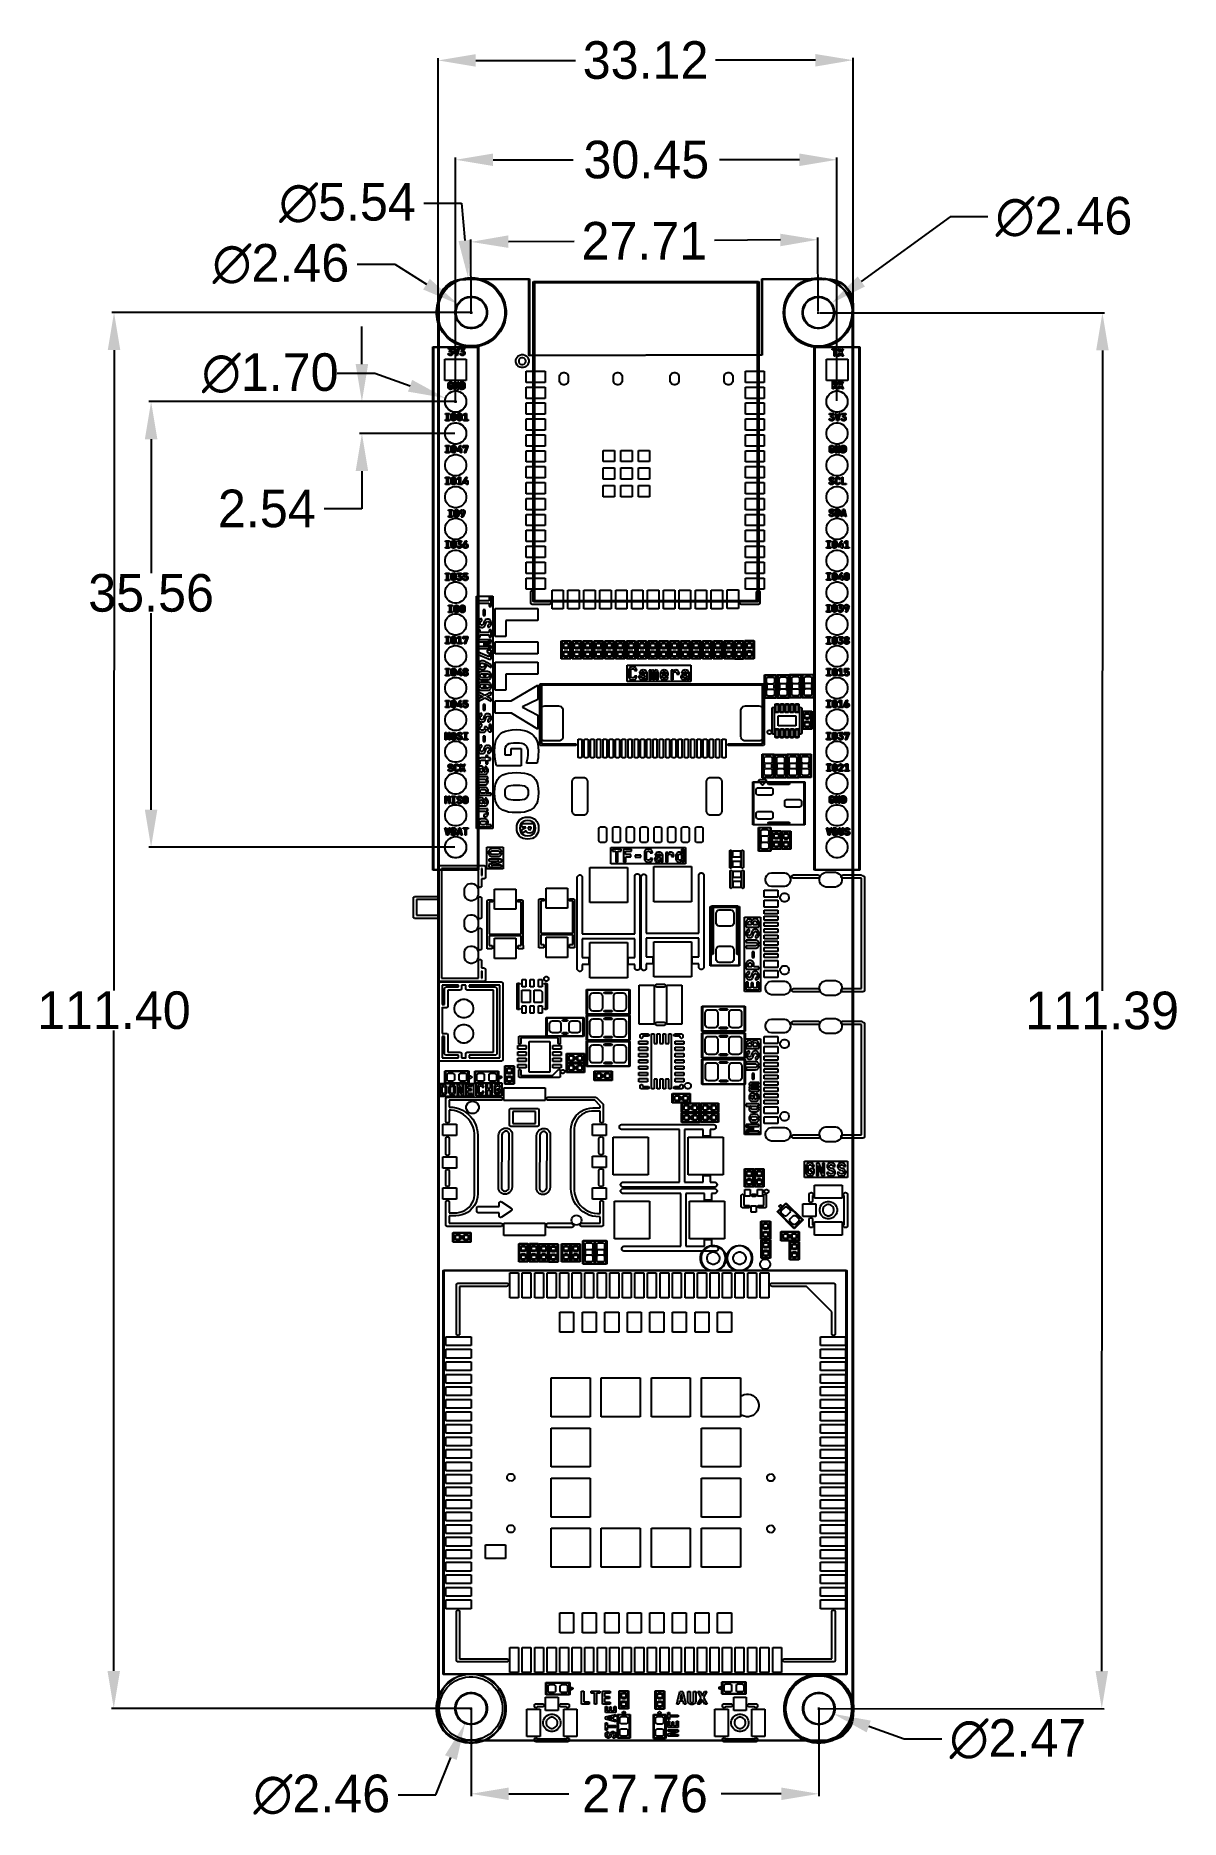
# Model space of a CAD drawing. Extents: x 100 to 191, y -173 to -30.
import ezdxf

# ---------------------------------------------------------------- set-up
doc = ezdxf.new("R2010")
doc.units = 0
doc.layers.get('0').update_dxf_attribs({"linetype": 'CONTINUOUS'})
doc.layers.get('Defpoints').update_dxf_attribs({"linetype": 'CONTINUOUS'})
doc.layers.add('BLACK', color=7, linetype='CONTINUOUS')
doc.dimstyles.get("Standard").update_dxf_attribs({"dimtxt": 3, "dimasz": 3, "dimexe": 0.18, "dimexo": 0.0625, "dimgap": 0.09, "dimtad": 0, "dimtih": 1, "dimtoh": 1, "dimzin": 0, "dimdsep": 46, "dimtxsty": 'Standard', "dimcen": 0.09, "dimclrd": 3, "dimclre": 3, "dimclrt": 3, "dimadec": 0, "dimazin": 0, "dimtfac": 1, "dimtofl": 0, "dimtmove": 0, "dimatfit": 3, "dimfxl": 1, "dimtolj": 1, "dimtzin": 0, "dimarcsym": 0})

msp = doc.modelspace()

# ---------------------------------------------------------------- blocks, each defined once
blk = doc.blocks.new('*D1')
at = {"color": 3, "linetype": 'Continuous', "lineweight": -2}
for p, q in [((125.46, -48.53), (128.46, -48.53)), ((128.46, -48.53), (131, -50.14)), ((134.48, -52.4), (134.66, -52.4)), ((134.57, -52.49), (134.57, -52.31))]:
    blk.add_line(p, q, dxfattribs=at)
at = {"color": 3, "linetype": 'Continuous'}
blk.add_solid([(131.26, -49.71), (130.73, -50.56), (133.53, -51.74)], dxfattribs=at)
at = {"layer": 'Defpoints', "color": 0, "linetype": 'Continuous'}
for p in [(133.53, -51.74), (135.62, -53.05)]:
    blk.add_point(p, dxfattribs=at)
at = {"color": 3, "linetype": 'Continuous', "insert": (119.37, -48.53), "char_height": 3, "attachment_point": 5}
blk.add_mtext('\\A1;∅2.46', dxfattribs=at)
blk = doc.blocks.new('*D2')
at = {"color": 3, "linetype": 'Continuous', "lineweight": -2}
for p, q in [((130.78, -43.66), (133.78, -43.66)), ((133.78, -43.66), (134.05, -46.65)), ((134.48, -52.4), (134.66, -52.4)), ((134.57, -52.49), (134.57, -52.31))]:
    blk.add_line(p, q, dxfattribs=at)
at = {"color": 3, "linetype": 'Continuous'}
blk.add_solid([(134.55, -46.6), (133.55, -46.69), (134.32, -49.64)], dxfattribs=at)
at = {"layer": 'Defpoints', "color": 0, "linetype": 'Continuous'}
for p in [(134.32, -49.64), (134.83, -55.15)]:
    blk.add_point(p, dxfattribs=at)
at = {"color": 3, "linetype": 'Continuous', "insert": (124.69, -43.66), "char_height": 3, "attachment_point": 5}
blk.add_mtext('\\A1;∅5.54', dxfattribs=at)
blk = doc.blocks.new('*D3')
at = {"color": 3, "linetype": 'Continuous', "lineweight": -2}
for p, q in [((172.8, -44.77), (165.71, -49.92)), ((175.8, -44.77), (172.8, -44.77)), ((162.19, -52.41), (162.37, -52.41)), ((162.28, -52.5), (162.28, -52.32))]:
    blk.add_line(p, q, dxfattribs=at)
at = {"color": 3, "linetype": 'Continuous'}
blk.add_solid([(165.42, -49.52), (166, -50.32), (163.28, -51.68)], dxfattribs=at)
at = {"layer": 'Defpoints', "color": 0, "linetype": 'Continuous'}
for p in [(163.28, -51.68), (161.29, -53.13)]:
    blk.add_point(p, dxfattribs=at)
at = {"color": 3, "linetype": 'Continuous', "insert": (181.89, -44.77), "char_height": 3, "attachment_point": 5}
blk.add_mtext('\\A1;∅2.46', dxfattribs=at)
blk = doc.blocks.new('*D5')
at = {"color": 3, "linetype": 'Continuous', "lineweight": -2}
for p, q in [((134.57, -52.42), (134.54, -46.58)), ((137.54, -46.74), (142.8, -46.71)), ((159.25, -46.61), (153.98, -46.64)), ((162.28, -52.25), (162.25, -46.41))]:
    blk.add_line(p, q, dxfattribs=at)
at = {"color": 3, "linetype": 'Continuous'}
for points in [[(137.54, -46.24), (137.54, -47.24), (134.54, -46.76)], [(159.25, -46.11), (159.25, -47.11), (162.25, -46.59)]]:
    blk.add_solid(points, dxfattribs=at)
at = {"layer": 'Defpoints', "color": 0, "linetype": 'Continuous'}
for p in [(162.25, -46.59), (134.57, -52.49), (162.28, -52.32)]:
    blk.add_point(p, dxfattribs=at)
at = {"color": 3, "linetype": 'Continuous', "insert": (148.39, -46.67), "char_height": 3, "attachment_point": 5}
blk.add_mtext('\\A1;27.71', dxfattribs=at)
blk = doc.blocks.new('*D6')
at = {"color": 3, "linetype": 'Continuous', "lineweight": -2}
for p, q in [((131.94, -51.71), (131.93, -32.1)), ((134.93, -32.28), (142.9, -32.28)), ((162.05, -32.27), (154.08, -32.27)), ((165.06, -51.69), (165.05, -32.08))]:
    blk.add_line(p, q, dxfattribs=at)
at = {"color": 3, "linetype": 'Continuous'}
for points in [[(134.93, -31.78), (134.93, -32.78), (131.93, -32.28)], [(162.05, -31.77), (162.05, -32.77), (165.05, -32.26)]]:
    blk.add_solid(points, dxfattribs=at)
at = {"layer": 'Defpoints', "color": 0, "linetype": 'Continuous'}
for p in [(131.93, -32.28), (131.94, -51.77), (165.06, -51.75)]:
    blk.add_point(p, dxfattribs=at)
at = {"color": 3, "linetype": 'Continuous', "insert": (148.49, -32.27), "char_height": 3, "attachment_point": 5}
blk.add_mtext('\\A1;33.12', dxfattribs=at)
blk = doc.blocks.new('*D7')
at = {"color": 3, "linetype": 'Continuous', "lineweight": -2}
for p, q in [((133.32, -59.44), (133.32, -40.03)), ((136.32, -40.21), (142.71, -40.21)), ((160.77, -40.21), (154.39, -40.21)), ((163.77, -59.44), (163.77, -40.03))]:
    blk.add_line(p, q, dxfattribs=at)
at = {"color": 3, "linetype": 'Continuous'}
for points in [[(136.32, -39.71), (136.32, -40.71), (133.32, -40.21)], [(160.77, -39.71), (160.77, -40.71), (163.77, -40.21)]]:
    blk.add_solid(points, dxfattribs=at)
at = {"layer": 'Defpoints', "color": 0, "linetype": 'Continuous'}
for p in [(163.77, -40.21), (133.32, -59.51), (163.77, -59.51)]:
    blk.add_point(p, dxfattribs=at)
at = {"color": 3, "linetype": 'Continuous', "insert": (148.55, -40.21), "char_height": 3, "attachment_point": 5}
blk.add_mtext('\\A1;30.45', dxfattribs=at)
blk = doc.blocks.new('*D8')
at = {"color": 3, "linetype": 'Continuous', "lineweight": -2}
for p, q in [((125.84, -56.51), (125.84, -53.51)), ((133.37, -59.51), (125.66, -59.51)), ((133.26, -62.05), (125.66, -62.05)), ((125.84, -65.05), (125.84, -68.05)), ((125.84, -68.05), (122.84, -68.05))]:
    blk.add_line(p, q, dxfattribs=at)
at = {"color": 3, "linetype": 'Continuous'}
for points in [[(125.34, -56.51), (126.34, -56.51), (125.84, -59.51)], [(125.34, -65.05), (126.34, -65.05), (125.84, -62.05)]]:
    blk.add_solid(points, dxfattribs=at)
at = {"layer": 'Defpoints', "color": 0, "linetype": 'Continuous'}
for p in [(125.84, -59.51), (133.43, -59.51), (133.32, -62.05)]:
    blk.add_point(p, dxfattribs=at)
at = {"color": 3, "linetype": 'Continuous', "insert": (118.25, -68.05), "char_height": 3, "attachment_point": 5}
blk.add_mtext('\\A1;2.54', dxfattribs=at)
blk = doc.blocks.new('*D9')
at = {"color": 3, "linetype": 'Continuous', "lineweight": -2}
for p, q in [((123.86, -57.25), (126.86, -57.25)), ((126.86, -57.25), (129.69, -58.24)), ((133.23, -59.51), (133.41, -59.51)), ((133.32, -59.6), (133.32, -59.42))]:
    blk.add_line(p, q, dxfattribs=at)
at = {"color": 3, "linetype": 'Continuous'}
blk.add_solid([(129.85, -57.77), (129.52, -58.71), (132.52, -59.23)], dxfattribs=at)
at = {"layer": 'Defpoints', "color": 0, "linetype": 'Continuous'}
for p in [(132.52, -59.23), (134.13, -59.79)]:
    blk.add_point(p, dxfattribs=at)
at = {"color": 3, "linetype": 'Continuous', "insert": (118.52, -57.25), "char_height": 3, "attachment_point": 5}
blk.add_mtext('\\A1;∅1.70', dxfattribs=at)
blk = doc.blocks.new('*D10')
at = {"color": 3, "linetype": 'Continuous', "lineweight": -2}
for p, q in [((133.26, -59.51), (108.83, -59.51)), ((109.01, -62.51), (109.01, -73.2)), ((109.01, -92.07), (109.01, -76.38)), ((133.26, -95.07), (108.83, -95.07))]:
    blk.add_line(p, q, dxfattribs=at)
at = {"color": 3, "linetype": 'Continuous'}
for points in [[(108.51, -62.51), (109.51, -62.51), (109.01, -59.51)], [(108.51, -92.07), (109.51, -92.07), (109.01, -95.07)]]:
    blk.add_solid(points, dxfattribs=at)
at = {"layer": 'Defpoints', "color": 0, "linetype": 'Continuous'}
for p in [(133.32, -59.51), (109.01, -95.07), (133.32, -95.07)]:
    blk.add_point(p, dxfattribs=at)
at = {"color": 3, "linetype": 'Continuous', "insert": (109.01, -74.79), "char_height": 3, "attachment_point": 5}
blk.add_mtext('\\A1;35.56', dxfattribs=at)
blk = doc.blocks.new('*D11')
at = {"color": 3, "linetype": 'Continuous', "lineweight": -2}
for p, q in [((162.23, -163.8), (162.41, -163.8)), ((162.32, -163.89), (162.32, -163.71)), ((169.13, -166.24), (166.31, -165.23)), ((172.13, -166.24), (169.13, -166.24))]:
    blk.add_line(p, q, dxfattribs=at)
at = {"color": 3, "linetype": 'Continuous'}
blk.add_solid([(166.47, -164.76), (166.14, -165.7), (163.48, -164.22)], dxfattribs=at)
at = {"layer": 'Defpoints', "color": 0, "linetype": 'Continuous'}
for p in [(161.16, -163.38), (163.48, -164.22)]:
    blk.add_point(p, dxfattribs=at)
at = {"color": 3, "linetype": 'Continuous', "insert": (178.22, -166.24), "char_height": 3, "attachment_point": 5}
blk.add_mtext('\\A1;∅2.47', dxfattribs=at)
blk = doc.blocks.new('*D12')
at = {"color": 3, "linetype": 'Continuous', "lineweight": -2}
for p, q in [((134.47, -163.8), (134.65, -163.8)), ((134.56, -163.89), (134.56, -163.71)), ((131.73, -170.67), (132.95, -167.71)), ((128.73, -170.67), (131.73, -170.67))]:
    blk.add_line(p, q, dxfattribs=at)
at = {"color": 3, "linetype": 'Continuous'}
blk.add_solid([(132.48, -167.52), (133.41, -167.9), (134.09, -164.94)], dxfattribs=at)
at = {"layer": 'Defpoints', "color": 0, "linetype": 'Continuous'}
for p in [(135.03, -162.66), (134.09, -164.94)]:
    blk.add_point(p, dxfattribs=at)
at = {"color": 3, "linetype": 'Continuous', "insert": (122.64, -170.67), "char_height": 3, "attachment_point": 5}
blk.add_mtext('\\A1;∅2.46', dxfattribs=at)
blk = doc.blocks.new('*D13')
at = {"color": 3, "linetype": 'Continuous', "lineweight": -2}
for p, q in [((134.56, -163.77), (134.56, -170.78)), ((162.32, -163.77), (162.32, -170.78)), ((137.56, -170.6), (142.35, -170.6)), ((159.32, -170.6), (154.53, -170.6))]:
    blk.add_line(p, q, dxfattribs=at)
at = {"color": 3, "linetype": 'Continuous'}
for points in [[(137.56, -170.1), (137.56, -171.1), (134.56, -170.6)], [(159.32, -170.1), (159.32, -171.1), (162.32, -170.6)]]:
    blk.add_solid(points, dxfattribs=at)
at = {"layer": 'Defpoints', "color": 0, "linetype": 'Continuous'}
for p in [(134.56, -163.71), (162.32, -163.71), (162.32, -170.6)]:
    blk.add_point(p, dxfattribs=at)
at = {"color": 3, "linetype": 'Continuous', "insert": (148.44, -170.6), "char_height": 3, "attachment_point": 5}
blk.add_mtext('\\A1;27.76', dxfattribs=at)
blk = doc.blocks.new('*D14')
at = {"color": 3, "linetype": 'Continuous', "lineweight": -2}
for p, q in [((162.44, -52.41), (185.14, -52.42)), ((184.96, -55.42), (184.94, -106.52)), ((184.91, -160.81), (184.93, -109.7)), ((162.38, -163.8), (185.09, -163.81))]:
    blk.add_line(p, q, dxfattribs=at)
at = {"color": 3, "linetype": 'Continuous'}
for points in [[(184.46, -55.42), (185.46, -55.42), (184.96, -52.42)], [(184.41, -160.81), (185.41, -160.81), (184.91, -163.81)]]:
    blk.add_solid(points, dxfattribs=at)
at = {"layer": 'Defpoints', "color": 0, "linetype": 'Continuous'}
for p in [(162.37, -52.41), (184.96, -52.42), (162.32, -163.8)]:
    blk.add_point(p, dxfattribs=at)
at = {"color": 3, "linetype": 'Continuous', "insert": (184.94, -108.11), "char_height": 3, "attachment_point": 5}
blk.add_mtext('\\A1;111.39', dxfattribs=at)
blk = doc.blocks.new('*D15')
at = {"color": 3, "linetype": 'Continuous', "lineweight": -2}
for p, q in [((134.51, -52.4), (105.87, -52.39)), ((106.05, -55.39), (106.04, -106.5)), ((106.03, -160.8), (106.04, -109.68)), ((134.49, -163.8), (105.85, -163.8))]:
    blk.add_line(p, q, dxfattribs=at)
at = {"color": 3, "linetype": 'Continuous'}
for points in [[(105.55, -55.39), (106.55, -55.39), (106.05, -52.39)], [(105.53, -160.8), (106.53, -160.8), (106.03, -163.8)]]:
    blk.add_solid(points, dxfattribs=at)
at = {"layer": 'Defpoints', "color": 0, "linetype": 'Continuous'}
for p in [(134.57, -52.4), (106.03, -163.8), (134.56, -163.8)]:
    blk.add_point(p, dxfattribs=at)
at = {"color": 3, "linetype": 'Continuous', "insert": (106.04, -108.09), "char_height": 3, "attachment_point": 5}
blk.add_mtext('\\A1;111.40', dxfattribs=at)

# ---------------------------------------------------------------- dimensions: what is measured, and where the dimension line sits
at = {"linetype": 'Continuous'}
for p1, p2, distance, picture, middle in [((165.0615, -51.75159), (131.9407, -51.77095), -19.486784, '*D6', (148.489709, -32.274489)), ((134.5745, -52.48557), (162.2845, -52.31557), 5.727532, '*D5', (148.394362, -46.673146)), ((134.5745, -52.39557), (134.5565, -163.8), -28.523753, '*D15', (106.041747, -108.093176)), ((162.3187, -163.8), (162.3745, -52.40557), -22.588479, '*D14', (184.935076, -108.1141))]:
    dim = msp.add_aligned_dim(p1=p1, p2=p2, distance=distance, dimstyle='Standard', dxfattribs=at)
    dim.commit()
    dim.dimension.update_dxf_attribs({"geometry": picture, "text_midpoint": middle})
for base, p1, p2, picture, middle in [((163.773, -40.205302), (133.3245, -59.50557), (163.773, -59.50557), '*D7', (148.54875, -40.205302)), ((162.3187, -170.59703), (134.5565, -163.71), (162.3187, -163.71), '*D13', (148.4376, -170.59703))]:
    dim = msp.add_linear_dim(base=base, p1=p1, p2=p2, dimstyle='Standard', dxfattribs=at)
    dim.commit()
    dim.dimension.update_dxf_attribs({"geometry": picture, "text_midpoint": middle})
for p1, p2, picture, middle in [((134.82703, -55.154672), (134.32197, -49.636468), '*D2', (124.6851, -43.661442)), ((161.287276, -53.129113), (163.281724, -51.682027), '*D3', (181.891539, -44.774854)), ((135.61619, -53.053485), (133.53281, -51.737655), '*D1', (119.369889, -48.533677)), ((134.127132, -59.785358), (132.521868, -59.225782), '*D9', (118.516227, -57.250809)), ((135.025248, -162.660594), (134.087752, -164.939406), '*D12', (122.640587, -170.669073)), ((161.155516, -163.382417), (163.481884, -164.217583), '*D11', (178.219007, -166.244897))]:
    dim = msp.add_diameter_dim_2p(p1=p1, p2=p2, dimstyle='Standard', dxfattribs=at)
    dim.commit()
    dim.dimension.update_dxf_attribs({"geometry": picture, "text_midpoint": middle, "dimtype": 163})
for base, p1, p2, picture, middle in [((125.841172, -59.50557), (133.3245, -62.04557), (133.431278, -59.50557), '*D8', (118.251172, -68.04557)), ((109.014187, -95.06557), (133.3245, -59.50557), (133.3245, -95.06557), '*D10', (109.014187, -74.792386))]:
    dim = msp.add_linear_dim(base=base, p1=p1, p2=p2, angle=90, dimstyle='Standard', dxfattribs=at)
    dim.commit()
    dim.dimension.update_dxf_attribs({"geometry": picture, "text_midpoint": middle, "dimtype": 160})

# ---------------------------------------------------------------- linework, layer by layer
at = {"linetype": 'Continuous'}
for centre, radius in [((134.5745, -52.39557), 2.770634), ((162.2845, -52.40557), 2.775), ((134.5745, -52.39557), 1.232059), ((162.2845, -52.40557), 1.232059), ((133.3245, -59.50557), 0.85), ((163.773, -59.50557), 0.845907), ((133.3245, -62.04557), 0.845907), ((133.3245, -95.06557), 0.85), ((134.5565, -163.8), 1.232059), ((162.3187, -163.8), 1.23587)]:
    msp.add_circle(centre, radius, dxfattribs=at)
at = {"layer": 'BLACK', "linetype": 'Continuous'}
for p, q in [((133.214077, -49.865231), (133.469575, -49.778497)), ((133.609943, -49.792647), (133.355091, -49.860939)), ((133.370332, -49.858994), (133.631398, -49.789041)), ((133.469575, -49.778497), (133.734209, -49.725853)), ((133.512553, -49.831804), (133.806281, -49.729024)), ((133.818934, -49.772944), (133.530044, -49.874031)), ((133.871529, -49.758203), (133.609943, -49.792647)), ((133.631398, -49.789041), (133.899362, -49.753763)), ((133.734209, -49.725853), (134.003449, -49.7082)), ((133.806281, -49.729024), (134.10967, -49.659778)), ((134.117326, -49.704838), (133.818934, -49.772944)), ((134.003439, -49.7582), (133.871529, -49.758203)), ((133.899362, -49.753763), (134.143602, -49.753763)), ((139.1795, -49.760558), (134.003439, -49.7582)), ((134.003449, -49.7082), (134.003453, -49.708201)), ((134.003453, -49.708201), (134.003461, -49.7082)), ((134.003461, -49.7082), (139.204512, -49.71057)), ((134.10967, -49.659778), (134.418905, -49.624936)), ((134.421467, -49.67057), (134.117326, -49.704838)), ((134.143602, -49.753763), (134.424363, -49.722128)), ((134.727533, -49.67057), (134.421467, -49.67057)), ((134.424363, -49.722128), (134.724637, -49.722128)), ((134.724637, -49.722128), (135.023024, -49.755749)), ((135.031674, -49.704838), (134.727533, -49.67057)), ((134.730095, -49.624936), (135.03933, -49.659778)), ((135.023024, -49.755749), (135.31577, -49.822566)), ((135.330066, -49.772944), (135.031674, -49.704838)), ((135.03933, -49.659778), (135.342719, -49.729024)), ((135.618956, -49.874031), (135.330066, -49.772944)), ((135.342719, -49.729024), (135.636447, -49.831804)), ((139.1795, -55.815728), (139.1795, -49.760558)), ((139.204512, -49.71057), (139.214058, -49.712473)), ((139.214058, -49.712473), (139.214067, -49.712473)), ((139.214067, -49.712473), (139.214069, -49.712475)), ((139.214069, -49.712475), (139.214078, -49.712477)), ((139.214078, -49.712477), (139.22136, -49.719766)), ((139.22136, -49.719766), (139.227597, -49.726003)), ((139.227597, -49.726003), (139.227598, -49.72601)), ((139.227598, -49.72601), (139.227602, -49.726014)), ((139.227602, -49.726014), (139.227601, -49.726028)), ((139.227601, -49.726028), (139.2295, -49.73557)), ((139.2295, -49.73557), (139.2295, -55.790687)), ((157.7595, -49.73557), (157.761399, -49.726023)), ((157.7595, -55.76061), (157.7595, -49.73557)), ((157.761399, -49.726013), (157.761401, -49.72601)), ((157.761399, -49.726023), (157.761399, -49.726013)), ((157.761401, -49.72601), (157.761403, -49.726003)), ((157.761403, -49.726003), (157.768161, -49.719245)), ((157.768161, -49.719245), (157.774923, -49.712477)), ((157.774923, -49.712477), (157.77493, -49.712475)), ((157.77493, -49.712475), (157.774933, -49.712473)), ((157.774933, -49.712473), (157.774943, -49.712473)), ((157.774943, -49.712473), (157.784489, -49.71057)), ((157.784489, -49.71057), (163.018099, -49.7082)), ((163.018121, -49.7582), (157.8095, -49.760558)), ((157.8095, -49.760558), (157.8095, -55.78557)), ((161.222553, -49.841804), (161.516281, -49.739024)), ((161.528934, -49.782944), (161.240044, -49.884031)), ((161.516281, -49.739024), (161.81967, -49.669778)), ((161.827326, -49.714838), (161.528934, -49.782944)), ((161.54323, -49.832566), (161.835976, -49.765749)), ((161.81967, -49.669778), (162.128905, -49.634936)), ((162.131467, -49.68057), (161.827326, -49.714838)), ((161.835976, -49.765749), (162.134363, -49.732128)), ((162.437533, -49.68057), (162.131467, -49.68057)), ((162.134363, -49.732128), (162.434637, -49.732128)), ((162.434637, -49.732128), (162.700336, -49.762065)), ((162.741674, -49.714838), (162.437533, -49.68057)), ((162.700336, -49.762065), (162.839362, -49.743763)), ((163.040066, -49.782944), (162.741674, -49.714838)), ((162.74933, -49.669778), (163.052719, -49.739024)), ((162.839362, -49.743763), (163.109638, -49.743763)), ((163.018099, -49.7082), (163.018105, -49.708201)), ((163.018105, -49.708201), (163.01811, -49.7082)), ((163.01811, -49.7082), (163.284826, -49.725683)), ((163.148763, -49.758201), (163.018121, -49.7582)), ((163.328956, -49.884031), (163.040066, -49.782944)), ((163.052719, -49.739024), (163.346447, -49.841804)), ((163.109638, -49.743763), (163.377602, -49.779041)), ((163.407835, -49.792309), (163.148763, -49.758201)), ((163.284826, -49.725683), (163.546977, -49.777829)), ((163.377602, -49.779041), (163.638668, -49.848994)), ((163.660238, -49.859941), (163.407835, -49.792309)), ((163.546977, -49.777829), (163.80008, -49.863747)), ((131.958353, -51.501709), (132.010997, -51.237075)), ((132.007971, -51.412468), (132.077924, -51.151402)), ((132.010734, -51.333623), (132.145755, -51.05325)), ((132.010997, -51.237075), (132.097731, -50.981577)), ((132.093439, -51.122591), (132.025147, -51.377443)), ((132.185758, -51.075359), (132.052961, -51.351114)), ((132.077924, -51.151402), (132.181354, -50.901699)), ((132.19441, -50.878833), (132.093439, -51.122591)), ((132.097731, -50.981577), (132.217071, -50.739585)), ((132.145755, -51.05325), (132.311319, -50.789757)), ((132.181354, -50.901699), (132.316492, -50.667634)), ((132.348595, -50.816206), (132.185758, -51.075359)), ((132.326334, -50.650338), (132.19441, -50.878833)), ((132.217071, -50.739585), (132.366976, -50.51524)), ((132.311319, -50.789757), (132.505343, -50.546458)), ((132.316492, -50.667634), (132.481025, -50.453209)), ((132.486952, -50.441018), (132.326334, -50.650338)), ((132.539423, -50.576914), (132.348595, -50.816206)), ((132.366976, -50.51524), (132.54488, -50.31238)), ((132.481025, -50.453209), (132.672139, -50.262095)), ((132.673518, -50.254452), (132.486952, -50.441018)), ((132.505343, -50.546458), (132.725388, -50.326413)), ((132.755844, -50.360493), (132.539423, -50.576914)), ((132.54488, -50.31238), (132.74774, -50.134476)), ((132.672139, -50.262095), (132.886564, -50.097562)), ((132.882838, -50.093834), (132.673518, -50.254452)), ((132.725388, -50.326413), (132.968687, -50.132389)), ((132.74774, -50.134476), (132.972085, -49.984571)), ((132.995136, -50.169665), (132.755844, -50.360493)), ((133.111333, -49.96191), (132.882838, -50.093834)), ((132.886564, -50.097562), (133.120629, -49.962424)), ((132.968687, -50.132389), (133.23218, -49.966825)), ((132.972085, -49.984571), (133.214077, -49.865231)), ((133.254289, -50.006828), (132.995136, -50.169665)), ((133.355091, -49.860939), (133.111333, -49.96191)), ((133.120629, -49.962424), (133.370332, -49.858994)), ((133.23218, -49.966825), (133.512553, -49.831804)), ((133.530044, -49.874031), (133.254289, -50.006828)), ((133.904626, -51.302435), (134.083877, -51.211102)), ((134.083877, -51.211102), (134.275209, -51.148934)), ((134.285992, -51.193848), (134.101553, -51.253776)), ((134.275209, -51.148934), (134.473911, -51.117463)), ((134.477535, -51.163511), (134.285992, -51.193848)), ((134.473911, -51.117463), (134.675089, -51.117463)), ((134.671465, -51.163511), (134.477535, -51.163511)), ((134.863008, -51.193848), (134.671465, -51.163511)), ((134.675089, -51.117463), (134.873791, -51.148934)), ((135.047447, -51.253776), (134.863008, -51.193848)), ((134.873791, -51.148934), (135.065123, -51.211102)), ((135.065123, -51.211102), (135.244374, -51.302435)), ((135.31577, -49.822566), (135.599194, -49.92174)), ((135.599194, -49.92174), (135.869732, -50.052025)), ((135.894711, -50.006828), (135.618956, -49.874031)), ((135.636447, -49.831804), (135.91682, -49.966825)), ((135.869732, -50.052025), (136.123982, -50.21178)), ((136.153864, -50.169665), (135.894711, -50.006828)), ((135.91682, -49.966825), (136.180313, -50.132389)), ((136.123982, -50.21178), (136.358746, -50.398998)), ((136.393156, -50.360493), (136.153864, -50.169665)), ((136.180313, -50.132389), (136.423612, -50.326413)), ((136.358746, -50.398998), (136.571072, -50.611324)), ((136.609577, -50.576914), (136.393156, -50.360493)), ((136.423612, -50.326413), (136.643657, -50.546458)), ((136.571072, -50.611324), (136.75829, -50.846088)), ((136.800405, -50.816206), (136.609577, -50.576914)), ((136.643657, -50.546458), (136.837681, -50.789757)), ((136.75829, -50.846088), (136.918045, -51.100338)), ((136.963242, -51.075359), (136.800405, -50.816206)), ((136.837681, -50.789757), (137.003245, -51.05325)), ((136.918045, -51.100338), (137.04833, -51.370876)), ((137.096039, -51.351114), (136.963242, -51.075359)), ((137.003245, -51.05325), (137.138266, -51.333623)), ((139.512, -49.96557), (139.515806, -49.946436)), ((139.512, -75.44057), (139.512, -49.96557)), ((139.515806, -49.946436), (139.542866, -49.919376)), ((139.542866, -49.919376), (139.562, -49.91557)), ((139.562, -49.91557), (157.487, -49.91557)), ((139.612, -50.01557), (139.612, -75.39057)), ((157.437, -50.01557), (139.612, -50.01557)), ((157.437, -75.39057), (157.437, -50.01557)), ((157.487, -49.91557), (157.506134, -49.919376)), ((157.506134, -49.919376), (157.533194, -49.946436)), ((157.533194, -49.946436), (157.537, -49.96557)), ((157.537, -49.96557), (157.537, -75.44057)), ((159.720734, -51.343623), (159.855755, -51.06325)), ((159.895758, -51.085359), (159.762961, -51.361114)), ((159.81067, -51.380876), (159.940955, -51.110338)), ((159.855755, -51.06325), (160.021319, -50.799757)), ((160.058595, -50.826206), (159.895758, -51.085359)), ((159.940955, -51.110338), (160.10071, -50.856088)), ((160.021319, -50.799757), (160.215343, -50.556458)), ((160.249423, -50.586914), (160.058595, -50.826206)), ((160.10071, -50.856088), (160.287928, -50.621324)), ((160.215343, -50.556458), (160.435388, -50.336413)), ((160.465844, -50.370493), (160.249423, -50.586914)), ((160.287928, -50.621324), (160.500254, -50.408998)), ((160.435388, -50.336413), (160.678687, -50.142389)), ((160.705136, -50.179665), (160.465844, -50.370493)), ((160.500254, -50.408998), (160.735018, -50.22178)), ((160.678687, -50.142389), (160.94218, -49.976825)), ((160.964289, -50.016828), (160.705136, -50.179665)), ((160.735018, -50.22178), (160.989268, -50.062025)), ((160.94218, -49.976825), (161.222553, -49.841804)), ((161.240044, -49.884031), (160.964289, -50.016828)), ((160.989268, -50.062025), (161.259806, -49.93174)), ((161.259806, -49.93174), (161.54323, -49.832566)), ((161.614626, -51.312435), (161.793877, -51.221102)), ((161.793877, -51.221102), (161.985209, -51.158934)), ((161.995992, -51.203848), (161.811553, -51.263776)), ((161.985209, -51.158934), (162.183911, -51.127463)), ((162.187535, -51.173511), (161.995992, -51.203848)), ((162.183911, -51.127463), (162.385089, -51.127463)), ((162.385089, -51.127463), (162.583791, -51.158934)), ((162.757447, -51.263776), (162.573008, -51.203848)), ((162.583791, -51.158934), (162.775123, -51.221102)), ((162.775123, -51.221102), (162.954374, -51.312435)), ((163.604711, -50.016828), (163.328956, -49.884031)), ((163.346447, -49.841804), (163.62682, -49.976825)), ((163.863864, -50.179665), (163.604711, -50.016828)), ((163.62682, -49.976825), (163.890313, -50.142389)), ((163.638668, -49.848994), (163.888371, -49.952424)), ((163.901654, -49.95994), (163.660238, -49.859941)), ((163.80008, -49.863747), (164.039803, -49.981965)), ((164.103156, -50.370493), (163.863864, -50.179665)), ((163.888371, -49.952424), (164.122436, -50.087562)), ((163.890313, -50.142389), (164.133612, -50.336413)), ((164.127952, -50.090594), (163.901654, -49.95994)), ((164.039803, -49.981965), (164.262044, -50.130463)), ((164.319577, -50.586914), (164.103156, -50.370493)), ((164.122436, -50.087562), (164.336861, -50.252095)), ((164.335261, -50.249667), (164.127952, -50.090594)), ((164.133612, -50.336413), (164.353657, -50.556458)), ((164.262044, -50.130463), (164.463002, -50.306698)), ((164.510405, -50.826206), (164.319577, -50.586914)), ((164.520033, -50.434439), (164.335261, -50.249667)), ((164.336861, -50.252095), (164.527975, -50.443209)), ((164.353657, -50.556458), (164.547681, -50.799757)), ((164.463002, -50.306698), (164.639237, -50.507656)), ((164.673242, -51.085359), (164.510405, -50.826206)), ((164.679106, -50.641748), (164.520033, -50.434439)), ((164.527975, -50.443209), (164.692508, -50.657634)), ((164.547681, -50.799757), (164.713245, -51.06325)), ((164.639237, -50.507656), (164.787735, -50.729897)), ((164.806039, -51.361114), (164.673242, -51.085359)), ((164.80976, -50.868046), (164.679106, -50.641748)), ((164.692508, -50.657634), (164.827646, -50.891699)), ((164.713245, -51.06325), (164.848266, -51.343623)), ((164.787735, -50.729897), (164.905953, -50.96962)), ((164.909759, -51.109462), (164.80976, -50.868046)), ((164.827646, -50.891699), (164.931076, -51.141402)), ((164.905953, -50.96962), (164.991871, -51.222723)), ((164.977391, -51.361865), (164.909759, -51.109462)), ((164.931076, -51.141402), (165.001029, -51.402468)), ((164.991871, -51.222723), (165.044017, -51.484874)), ((131.803866, -52.239975), (131.838708, -51.93074)), ((131.803866, -52.242537), (131.803866, -52.239975)), ((131.803866, -52.551165), (131.803866, -52.242537)), ((131.838708, -52.8604), (131.803866, -52.551165)), ((131.838708, -51.93074), (131.907954, -51.627351)), ((131.883768, -51.938396), (131.8495, -52.242537)), ((131.8495, -52.242537), (131.8495, -52.548603)), ((131.8495, -52.548603), (131.883768, -52.852744)), ((131.951874, -51.640004), (131.883768, -51.938396)), ((131.901058, -52.245433), (131.934679, -51.947046)), ((131.901058, -52.545707), (131.901058, -52.245433)), ((131.934679, -52.844094), (131.901058, -52.545707)), ((131.907954, -51.627351), (132.010734, -51.333623)), ((131.934679, -51.947046), (131.972693, -51.780494)), ((131.9407, -51.770949), (131.958353, -51.501709)), ((131.9407, -51.77095), (131.9407, -51.770949)), ((131.9407, -158.241995), (131.9407, -51.77095)), ((132.052961, -51.351114), (131.951874, -51.640004)), ((131.972693, -51.680432), (132.007971, -51.412468)), ((131.972693, -51.780494), (131.972693, -51.680432)), ((131.990703, -51.639029), (131.9907, -51.770949)), ((131.9907, -51.770949), (131.9907, -51.77095)), ((131.9907, -51.77095), (131.9907, -158.242)), ((132.025147, -51.377443), (131.990703, -51.639029)), ((133.296393, -52.294981), (133.327864, -52.096279)), ((133.296393, -52.298605), (133.296393, -52.294981)), ((133.296393, -52.496159), (133.296393, -52.298605)), ((133.327864, -52.694861), (133.296393, -52.496159)), ((133.327864, -52.096279), (133.390032, -51.904947)), ((133.372778, -52.107062), (133.342441, -52.298605)), ((133.342441, -52.298605), (133.342441, -52.492535)), ((133.342441, -52.492535), (133.372778, -52.684078)), ((133.432706, -51.922623), (133.372778, -52.107062)), ((133.390032, -51.904947), (133.481365, -51.725696)), ((133.520748, -51.74983), (133.432706, -51.922623)), ((133.481365, -51.725696), (133.599615, -51.562939)), ((133.634738, -51.592937), (133.520748, -51.74983)), ((133.599615, -51.562939), (133.741869, -51.420685)), ((133.771867, -51.455808), (133.634738, -51.592937)), ((133.741869, -51.420685), (133.904626, -51.302435)), ((133.92876, -51.341818), (133.771867, -51.455808)), ((135.22024, -51.341818), (135.047447, -51.253776)), ((135.377133, -51.455808), (135.22024, -51.341818)), ((135.244374, -51.302435), (135.407131, -51.420685)), ((135.514262, -51.592937), (135.377133, -51.455808)), ((135.407131, -51.420685), (135.549385, -51.562939)), ((135.628252, -51.74983), (135.514262, -51.592937)), ((135.549385, -51.562939), (135.667635, -51.725696)), ((135.716294, -51.922623), (135.628252, -51.74983)), ((135.667635, -51.725696), (135.758968, -51.904947)), ((135.776222, -52.107062), (135.716294, -51.922623)), ((135.758968, -51.904947), (135.821136, -52.096279)), ((135.806559, -52.298605), (135.776222, -52.107062)), ((135.776222, -52.684078), (135.806559, -52.492535)), ((135.806559, -52.492535), (135.806559, -52.298605)), ((135.821136, -52.096279), (135.852607, -52.294981)), ((135.852607, -52.496159), (135.821136, -52.694861)), ((135.852607, -52.294981), (135.852607, -52.496159)), ((137.04833, -51.370876), (137.147504, -51.6543)), ((137.197126, -51.640004), (137.096039, -51.351114)), ((137.138266, -51.333623), (137.241046, -51.627351)), ((137.147504, -51.6543), (137.214321, -51.947046)), ((137.265232, -51.938396), (137.197126, -51.640004)), ((137.214321, -51.947046), (137.247942, -52.245433)), ((137.247942, -52.545707), (137.214321, -52.844094)), ((137.241046, -51.627351), (137.310292, -51.93074)), ((137.247942, -52.245433), (137.247942, -52.545707)), ((137.2995, -52.242537), (137.265232, -51.938396)), ((137.265232, -52.852744), (137.2995, -52.548603)), ((137.2995, -52.548603), (137.2995, -52.242537)), ((137.310292, -51.93074), (137.345134, -52.239975)), ((137.345134, -52.551165), (137.310292, -52.8604)), ((137.345134, -52.239975), (137.345134, -52.551165)), ((159.513866, -52.249975), (159.548708, -51.94074)), ((159.513866, -52.252537), (159.513866, -52.249975)), ((159.513866, -52.561165), (159.513866, -52.252537)), ((159.548708, -52.8704), (159.513866, -52.561165)), ((159.548708, -51.94074), (159.617954, -51.637351)), ((159.593768, -51.948396), (159.5595, -52.252537)), ((159.5595, -52.252537), (159.5595, -52.558603)), ((159.5595, -52.558603), (159.593768, -52.862744)), ((159.661874, -51.650004), (159.593768, -51.948396)), ((159.611058, -52.255433), (159.644679, -51.957046)), ((159.611058, -52.555707), (159.611058, -52.255433)), ((159.644679, -52.854094), (159.611058, -52.555707)), ((159.617954, -51.637351), (159.720734, -51.343623)), ((159.644679, -51.957046), (159.711496, -51.6643)), ((159.762961, -51.361114), (159.661874, -51.650004)), ((159.711496, -51.6643), (159.81067, -51.380876)), ((161.006393, -52.304981), (161.037864, -52.106279)), ((161.006393, -52.308605), (161.006393, -52.304981)), ((161.006393, -52.506159), (161.006393, -52.308605)), ((161.037864, -52.704861), (161.006393, -52.506159)), ((161.037864, -52.106279), (161.100032, -51.914947)), ((161.082778, -52.117062), (161.052441, -52.308605)), ((161.052441, -52.308605), (161.052441, -52.502535)), ((161.052441, -52.502535), (161.082778, -52.694078)), ((161.142706, -51.932623), (161.082778, -52.117062)), ((161.100032, -51.914947), (161.191365, -51.735696)), ((161.230748, -51.75983), (161.142706, -51.932623)), ((161.191365, -51.735696), (161.309615, -51.572939)), ((161.344738, -51.602937), (161.230748, -51.75983)), ((161.309615, -51.572939), (161.451869, -51.430685)), ((161.481867, -51.465808), (161.344738, -51.602937)), ((161.451869, -51.430685), (161.614626, -51.312435)), ((161.63876, -51.351818), (161.481867, -51.465808)), ((161.811553, -51.263776), (161.63876, -51.351818)), ((162.93024, -51.351818), (162.757447, -51.263776)), ((163.087133, -51.465808), (162.93024, -51.351818)), ((162.954374, -51.312435), (163.117131, -51.430685)), ((163.224262, -51.602937), (163.087133, -51.465808)), ((163.117131, -51.430685), (163.259385, -51.572939)), ((163.338252, -51.75983), (163.224262, -51.602937)), ((163.259385, -51.572939), (163.377635, -51.735696)), ((163.426294, -51.932623), (163.338252, -51.75983)), ((163.377635, -51.735696), (163.468968, -51.914947)), ((163.486222, -52.117062), (163.426294, -51.932623)), ((163.468968, -51.914947), (163.531136, -52.106279)), ((163.516559, -52.308605), (163.486222, -52.117062)), ((163.486222, -52.694078), (163.516559, -52.502535)), ((163.516559, -52.502535), (163.516559, -52.308605)), ((163.531136, -52.106279), (163.562607, -52.304981)), ((163.562607, -52.506159), (163.531136, -52.704861)), ((163.562607, -52.304981), (163.562607, -52.506159)), ((164.907126, -51.650004), (164.806039, -51.361114)), ((164.848266, -51.343623), (164.951046, -51.637351)), ((164.975232, -51.948396), (164.907126, -51.650004)), ((164.957942, -52.555707), (164.924321, -52.854094)), ((164.951046, -51.637351), (165.020292, -51.94074)), ((165.001029, -52.208672), (164.957942, -52.369473)), ((164.957942, -52.369473), (164.957942, -52.555707)), ((165.0095, -52.252537), (164.975232, -51.948396)), ((164.975232, -52.862744), (165.0095, -52.558603)), ((165.011499, -51.620937), (164.977391, -51.361865)), ((165.001029, -51.402468), (165.036307, -51.670432)), ((165.036307, -51.940708), (165.001029, -52.208672)), ((165.0095, -52.558603), (165.0095, -52.252537)), ((165.0115, -51.75159), (165.011499, -51.620937)), ((165.0115, -158.241995), (165.0115, -51.75159)), ((165.020292, -51.94074), (165.055134, -52.249975)), ((165.055134, -52.561165), (165.020292, -52.8704)), ((165.036307, -51.670432), (165.036307, -51.940708)), ((165.044017, -51.484874), (165.0615, -51.75159)), ((165.055134, -52.249975), (165.055134, -52.561165)), ((165.0615, -51.75159), (165.0615, -158.242)), ((131.907954, -53.163789), (131.838708, -52.8604)), ((131.883768, -52.852744), (131.951874, -53.151136)), ((132.010734, -53.457517), (131.907954, -53.163789)), ((132.001496, -53.13684), (131.934679, -52.844094)), ((131.951874, -53.151136), (132.052961, -53.440026)), ((132.10067, -53.420264), (132.001496, -53.13684)), ((132.145755, -53.73789), (132.010734, -53.457517)), ((132.052961, -53.440026), (132.185758, -53.715781)), ((132.230955, -53.690802), (132.10067, -53.420264)), ((132.311319, -54.001383), (132.145755, -53.73789)), ((132.185758, -53.715781), (132.348595, -53.974934)), ((132.39071, -53.945052), (132.230955, -53.690802)), ((132.505343, -54.244682), (132.311319, -54.001383)), ((132.348595, -53.974934), (132.539423, -54.214226)), ((132.577928, -54.179816), (132.39071, -53.945052)), ((133.390032, -52.886193), (133.327864, -52.694861)), ((133.372778, -52.684078), (133.432706, -52.868517)), ((133.481365, -53.065444), (133.390032, -52.886193)), ((133.432706, -52.868517), (133.520748, -53.04131)), ((133.599615, -53.228201), (133.481365, -53.065444)), ((133.520748, -53.04131), (133.634738, -53.198203)), ((133.741869, -53.370455), (133.599615, -53.228201)), ((133.634738, -53.198203), (133.771867, -53.335332)), ((133.904626, -53.488705), (133.741869, -53.370455)), ((133.771867, -53.335332), (133.92876, -53.449322)), ((134.083877, -53.580038), (133.904626, -53.488705)), ((133.92876, -53.449322), (134.101553, -53.537364)), ((134.275209, -53.642206), (134.083877, -53.580038)), ((134.101553, -53.537364), (134.285992, -53.597292)), ((134.473911, -53.673677), (134.275209, -53.642206)), ((134.285992, -53.597292), (134.477535, -53.627629)), ((134.675089, -53.673677), (134.473911, -53.673677)), ((134.477535, -53.627629), (134.671465, -53.627629)), ((134.671465, -53.627629), (134.863008, -53.597292)), ((134.873791, -53.642206), (134.675089, -53.673677)), ((134.863008, -53.597292), (135.047447, -53.537364)), ((135.065123, -53.580038), (134.873791, -53.642206)), ((135.047447, -53.537364), (135.22024, -53.449322)), ((135.244374, -53.488705), (135.065123, -53.580038)), ((135.22024, -53.449322), (135.377133, -53.335332)), ((135.407131, -53.370455), (135.244374, -53.488705)), ((135.377133, -53.335332), (135.514262, -53.198203)), ((135.549385, -53.228201), (135.407131, -53.370455)), ((135.514262, -53.198203), (135.628252, -53.04131)), ((135.667635, -53.065444), (135.549385, -53.228201)), ((135.628252, -53.04131), (135.716294, -52.868517)), ((135.758968, -52.886193), (135.667635, -53.065444)), ((135.716294, -52.868517), (135.776222, -52.684078)), ((135.821136, -52.694861), (135.758968, -52.886193)), ((136.75829, -53.945052), (136.571072, -54.179816)), ((136.609577, -54.214226), (136.800405, -53.974934)), ((136.837681, -54.001383), (136.643657, -54.244682)), ((136.918045, -53.690802), (136.75829, -53.945052)), ((136.800405, -53.974934), (136.963242, -53.715781)), ((137.003245, -53.73789), (136.837681, -54.001383)), ((137.04833, -53.420264), (136.918045, -53.690802)), ((136.963242, -53.715781), (137.096039, -53.440026)), ((137.138266, -53.457517), (137.003245, -53.73789)), ((137.147504, -53.13684), (137.04833, -53.420264)), ((137.096039, -53.440026), (137.197126, -53.151136)), ((137.241046, -53.163789), (137.138266, -53.457517)), ((137.214321, -52.844094), (137.147504, -53.13684)), ((137.197126, -53.151136), (137.265232, -52.852744)), ((137.310292, -52.8604), (137.241046, -53.163789)), ((159.617954, -53.173789), (159.548708, -52.8704)), ((159.593768, -52.862744), (159.661874, -53.161136)), ((159.720734, -53.467517), (159.617954, -53.173789)), ((159.711496, -53.14684), (159.644679, -52.854094)), ((159.661874, -53.161136), (159.762961, -53.450026)), ((159.81067, -53.430264), (159.711496, -53.14684)), ((159.855755, -53.74789), (159.720734, -53.467517)), ((159.762961, -53.450026), (159.895758, -53.725781)), ((159.940955, -53.700802), (159.81067, -53.430264)), ((160.021319, -54.011383), (159.855755, -53.74789)), ((159.895758, -53.725781), (160.058595, -53.984934)), ((160.10071, -53.955052), (159.940955, -53.700802)), ((160.215343, -54.254682), (160.021319, -54.011383)), ((160.058595, -53.984934), (160.249423, -54.224226)), ((160.287928, -54.189816), (160.10071, -53.955052)), ((161.100032, -52.896193), (161.037864, -52.704861)), ((161.082778, -52.694078), (161.142706, -52.878517)), ((161.191365, -53.075444), (161.100032, -52.896193)), ((161.142706, -52.878517), (161.230748, -53.05131)), ((161.309615, -53.238201), (161.191365, -53.075444)), ((161.230748, -53.05131), (161.344738, -53.208203)), ((161.451869, -53.380455), (161.309615, -53.238201)), ((161.344738, -53.208203), (161.481867, -53.345332)), ((161.614626, -53.498705), (161.451869, -53.380455)), ((161.481867, -53.345332), (161.63876, -53.459322)), ((161.793877, -53.590038), (161.614626, -53.498705)), ((161.63876, -53.459322), (161.811553, -53.547364)), ((161.985209, -53.652206), (161.793877, -53.590038)), ((161.811553, -53.547364), (161.995992, -53.607292)), ((162.183911, -53.683677), (161.985209, -53.652206)), ((161.995992, -53.607292), (162.187535, -53.637629)), ((162.385089, -53.683677), (162.183911, -53.683677)), ((162.187535, -53.637629), (162.381465, -53.637629)), ((162.381465, -53.637629), (162.573008, -53.607292)), ((162.583791, -53.652206), (162.385089, -53.683677)), ((162.573008, -53.607292), (162.757447, -53.547364)), ((162.775123, -53.590038), (162.583791, -53.652206)), ((162.757447, -53.547364), (162.93024, -53.459322)), ((162.954374, -53.498705), (162.775123, -53.590038)), ((162.93024, -53.459322), (163.087133, -53.345332)), ((163.117131, -53.380455), (162.954374, -53.498705)), ((163.087133, -53.345332), (163.224262, -53.208203)), ((163.259385, -53.238201), (163.117131, -53.380455)), ((163.224262, -53.208203), (163.338252, -53.05131)), ((163.377635, -53.075444), (163.259385, -53.238201)), ((163.338252, -53.05131), (163.426294, -52.878517)), ((163.468968, -52.896193), (163.377635, -53.075444)), ((163.426294, -52.878517), (163.486222, -52.694078)), ((163.531136, -52.704861), (163.468968, -52.896193)), ((164.46829, -53.955052), (164.281072, -54.189816)), ((164.319577, -54.224226), (164.510405, -53.984934)), ((164.547681, -54.011383), (164.353657, -54.254682)), ((164.628045, -53.700802), (164.46829, -53.955052)), ((164.510405, -53.984934), (164.673242, -53.725781)), ((164.713245, -53.74789), (164.547681, -54.011383)), ((164.75833, -53.430264), (164.628045, -53.700802)), ((164.673242, -53.725781), (164.806039, -53.450026)), ((164.848266, -53.467517), (164.713245, -53.74789)), ((164.857504, -53.14684), (164.75833, -53.430264)), ((164.806039, -53.450026), (164.907126, -53.161136)), ((164.951046, -53.173789), (164.848266, -53.467517)), ((164.924321, -52.854094), (164.857504, -53.14684)), ((164.907126, -53.161136), (164.975232, -52.862744)), ((165.020292, -52.8704), (164.951046, -53.173789)), ((131.4995, -55.16557), (131.501403, -55.156003)), ((131.4995, -96.86557), (131.4995, -55.16557)), ((131.501403, -55.156003), (131.514933, -55.142473)), ((131.514933, -55.142473), (131.5245, -55.14057)), ((131.5245, -55.14057), (134.191394, -55.14057)), ((131.5495, -55.19057), (131.5495, -96.84057)), ((135.0995, -55.19057), (131.5495, -55.19057)), ((132.725388, -54.464727), (132.505343, -54.244682)), ((132.539423, -54.214226), (132.755844, -54.430647)), ((132.790254, -54.392142), (132.577928, -54.179816)), ((132.968687, -54.658751), (132.725388, -54.464727)), ((132.747868, -55.320306), (132.747868, -55.234741)), ((132.747868, -55.234741), (133.075683, -55.234741)), ((132.969354, -55.320306), (132.747868, -55.320306)), ((132.755844, -54.430647), (132.995136, -54.621475)), ((133.025018, -54.57936), (132.790254, -54.392142)), ((132.840622, -55.451411), (132.969354, -55.320306)), ((132.840622, -55.531393), (132.840622, -55.451411)), ((133.075683, -55.317096), (132.945345, -55.447433)), ((132.945345, -55.447433), (132.979923, -55.454753)), ((133.23218, -54.824315), (132.968687, -54.658751)), ((132.979923, -55.454753), (133.009428, -55.466222)), ((132.995136, -54.621475), (133.254289, -54.784312)), ((133.009428, -55.466222), (133.03462, -55.481616)), ((133.279268, -54.739115), (133.025018, -54.57936)), ((133.03462, -55.481616), (133.056071, -55.500999)), ((133.056071, -55.500999), (133.073438, -55.524065)), ((133.075683, -55.234741), (133.075683, -55.317096)), ((133.329029, -55.818415), (133.181907, -55.234741)), ((133.181907, -55.234741), (133.285827, -55.234741)), ((133.512553, -54.959336), (133.23218, -54.824315)), ((133.254289, -54.784312), (133.530044, -54.917109)), ((133.549806, -54.8694), (133.279268, -54.739115)), ((133.285827, -55.234741), (133.373801, -55.615319)), ((133.41777, -55.614516), (133.504906, -55.234741)), ((133.605651, -55.234741), (133.458529, -55.818415)), ((133.504906, -55.234741), (133.605651, -55.234741)), ((133.806281, -55.062116), (133.512553, -54.959336)), ((133.530044, -54.917109), (133.818934, -55.018196)), ((133.83323, -54.968574), (133.549806, -54.8694)), ((133.707094, -55.320306), (133.707094, -55.234741)), ((133.707094, -55.234741), (134.034909, -55.234741)), ((133.928581, -55.320306), (133.707094, -55.320306)), ((133.799848, -55.451411), (133.928581, -55.320306)), ((133.799848, -55.531393), (133.799848, -55.451411)), ((134.10967, -55.131362), (133.806281, -55.062116)), ((133.818934, -55.018196), (134.117326, -55.086302)), ((134.125976, -55.035391), (133.83323, -54.968574)), ((134.034909, -55.317096), (133.904572, -55.447433)), ((133.904572, -55.447433), (133.93915, -55.454753)), ((133.93915, -55.454753), (133.968654, -55.466222)), ((133.968654, -55.466222), (133.993847, -55.481616)), ((133.993847, -55.481616), (134.015298, -55.500999)), ((134.015298, -55.500999), (134.032665, -55.524065)), ((134.034909, -55.234741), (134.034909, -55.317096)), ((134.191394, -55.14057), (134.10967, -55.131362)), ((134.117326, -55.086302), (134.421467, -55.12057)), ((134.424363, -55.069012), (134.125976, -55.035391)), ((134.421467, -55.12057), (134.727533, -55.12057)), ((134.724637, -55.069012), (134.424363, -55.069012)), ((135.023024, -55.035391), (134.724637, -55.069012)), ((134.727533, -55.12057), (135.031674, -55.086302)), ((135.03933, -55.131362), (134.957606, -55.14057)), ((134.957606, -55.14057), (135.1245, -55.14057)), ((135.31577, -54.968574), (135.023024, -55.035391)), ((135.031674, -55.086302), (135.330066, -55.018196)), ((135.342719, -55.062116), (135.03933, -55.131362)), ((135.0995, -96.84057), (135.0995, -55.19057)), ((135.1245, -55.14057), (135.134067, -55.142473)), ((135.134067, -55.142473), (135.147597, -55.156003)), ((135.147597, -55.156003), (135.1495, -55.16557)), ((135.1495, -55.16557), (135.1495, -96.86557)), ((135.599194, -54.8694), (135.31577, -54.968574)), ((135.330066, -55.018196), (135.618956, -54.917109)), ((135.636447, -54.959336), (135.342719, -55.062116)), ((135.869732, -54.739115), (135.599194, -54.8694)), ((135.618956, -54.917109), (135.894711, -54.784312)), ((135.91682, -54.824315), (135.636447, -54.959336)), ((136.123982, -54.57936), (135.869732, -54.739115)), ((135.894711, -54.784312), (136.153864, -54.621475)), ((136.180313, -54.658751), (135.91682, -54.824315)), ((136.358746, -54.392142), (136.123982, -54.57936)), ((136.153864, -54.621475), (136.393156, -54.430647)), ((136.423612, -54.464727), (136.180313, -54.658751)), ((136.571072, -54.179816), (136.358746, -54.392142)), ((136.393156, -54.430647), (136.609577, -54.214226)), ((136.643657, -54.244682), (136.423612, -54.464727)), ((160.435388, -54.474727), (160.215343, -54.254682)), ((160.249423, -54.224226), (160.465844, -54.440647)), ((160.500254, -54.402142), (160.287928, -54.189816)), ((160.678687, -54.668751), (160.435388, -54.474727)), ((160.465844, -54.440647), (160.705136, -54.631475)), ((160.735018, -54.58936), (160.500254, -54.402142)), ((160.94218, -54.834315), (160.678687, -54.668751)), ((160.705136, -54.631475), (160.964289, -54.794312)), ((160.989268, -54.749115), (160.735018, -54.58936)), ((161.222553, -54.969336), (160.94218, -54.834315)), ((160.964289, -54.794312), (161.240044, -54.927109)), ((161.259806, -54.8794), (160.989268, -54.749115)), ((161.516281, -55.072116), (161.222553, -54.969336)), ((161.240044, -54.927109), (161.528934, -55.028196)), ((161.54323, -54.978574), (161.259806, -54.8794)), ((161.81967, -55.141362), (161.516281, -55.072116)), ((161.528934, -55.028196), (161.827326, -55.096302)), ((161.835976, -55.045391), (161.54323, -54.978574)), ((161.949896, -55.156034), (161.81967, -55.141362)), ((161.827326, -55.096302), (162.131467, -55.13057)), ((162.134363, -55.079012), (161.835976, -55.045391)), ((161.948, -55.16557), (161.949896, -55.156034)), ((161.948, -96.86557), (161.948, -55.16557)), ((161.998, -55.19057), (161.998, -96.84057)), ((165.548, -55.19057), (161.998, -55.19057)), ((162.131467, -55.13057), (162.437533, -55.13057)), ((162.434637, -55.079012), (162.134363, -55.079012)), ((162.733024, -55.045391), (162.434637, -55.079012)), ((162.437533, -55.13057), (162.741674, -55.096302)), ((163.02577, -54.978574), (162.733024, -55.045391)), ((162.741674, -55.096302), (163.040066, -55.028196)), ((163.052719, -55.072116), (162.7528, -55.14057)), ((162.7528, -55.14057), (165.573, -55.14057)), ((163.309194, -54.8794), (163.02577, -54.978574)), ((163.040066, -55.028196), (163.328956, -54.927109)), ((163.346447, -54.969336), (163.052719, -55.072116)), ((163.579732, -54.749115), (163.309194, -54.8794)), ((163.328956, -54.927109), (163.604711, -54.794312)), ((163.62682, -54.834315), (163.346447, -54.969336)), ((163.380893, -55.386837), (163.380893, -55.294083)), ((163.380893, -55.294083), (163.78705, -55.294083)), ((163.533599, -55.386837), (163.380893, -55.386837)), ((163.533599, -55.877757), (163.533599, -55.386837)), ((163.833982, -54.58936), (163.579732, -54.749115)), ((163.604711, -54.794312), (163.863864, -54.631475)), ((163.890313, -54.668751), (163.62682, -54.834315)), ((163.78705, -55.386837), (163.634344, -55.386837)), ((163.634344, -55.386837), (163.634344, -55.877757)), ((163.78705, -55.294083), (163.78705, -55.386837)), ((164.068746, -54.402142), (163.833982, -54.58936)), ((164.007629, -55.578731), (163.855691, -55.294083)), ((163.855691, -55.294083), (163.967638, -55.294083)), ((163.863864, -54.631475), (164.103156, -54.440647)), ((164.133612, -54.474727), (163.890313, -54.668751)), ((163.967638, -55.294083), (164.041199, -55.440402)), ((164.041199, -55.440402), (164.055576, -55.471181)), ((164.055576, -55.471181), (164.065173, -55.493968)), ((164.065173, -55.493968), (164.073966, -55.471181)), ((164.281072, -54.189816), (164.068746, -54.402142)), ((164.073966, -55.471181), (164.088379, -55.440402)), ((164.088379, -55.440402), (164.162742, -55.294083)), ((164.103156, -54.440647), (164.319577, -54.224226)), ((164.271479, -55.294083), (164.119541, -55.576323)), ((164.353657, -54.254682), (164.133612, -54.474727)), ((164.162742, -55.294083), (164.271479, -55.294083)), ((165.548, -96.84057), (165.548, -55.19057)), ((165.573, -55.14057), (165.582567, -55.142473)), ((165.582567, -55.142473), (165.596097, -55.156003)), ((165.596097, -55.156003), (165.598, -55.16557)), ((165.598, -55.16557), (165.598, -96.86557)), ((132.4745, -57.81557), (132.4745, -56.11557)), ((132.4745, -56.11557), (134.1745, -56.11557)), ((132.724204, -55.691967), (132.721486, -55.65852)), ((132.721486, -55.65852), (132.822231, -55.65852)), ((132.732009, -55.721307), (132.724204, -55.691967)), ((132.744657, -55.747261), (132.732009, -55.721307)), ((132.762077, -55.770307), (132.744657, -55.747261)), ((132.783632, -55.789693), (132.762077, -55.770307)), ((132.809808, -55.805642), (132.783632, -55.789693)), ((132.838494, -55.816896), (132.809808, -55.805642)), ((132.822231, -55.65852), (132.824986, -55.683671)), ((132.824986, -55.683671), (132.832674, -55.703661)), ((132.832674, -55.703661), (132.845019, -55.719658)), ((132.871176, -55.823938), (132.838494, -55.816896)), ((132.909367, -55.531393), (132.840622, -55.531393)), ((132.845019, -55.719658), (132.861492, -55.73146)), ((132.861492, -55.73146), (132.882504, -55.738934)), ((132.908565, -55.826406), (132.871176, -55.823938)), ((132.882504, -55.738934), (132.909367, -55.741643)), ((132.945953, -55.823944), (132.908565, -55.826406)), ((132.935709, -55.534085), (132.909367, -55.531393)), ((132.909367, -55.741643), (132.936216, -55.738883)), ((132.95649, -55.541543), (132.935709, -55.534085)), ((132.936216, -55.738883), (132.957083, -55.731281)), ((132.978771, -55.816908), (132.945953, -55.823944)), ((132.972948, -55.553378), (132.95649, -55.541543)), ((132.957083, -55.731281), (132.973332, -55.719274)), ((132.985293, -55.569375), (132.972948, -55.553378)), ((132.973332, -55.719274), (132.985505, -55.703069)), ((133.007705, -55.805642), (132.978771, -55.816908)), ((132.992981, -55.589365), (132.985293, -55.569375)), ((132.985505, -55.703069), (132.993049, -55.683169)), ((132.995735, -55.614516), (132.992981, -55.589365)), ((132.993049, -55.683169), (132.995735, -55.65852)), ((132.995735, -55.65852), (132.995735, -55.614516)), ((133.03417, -55.789665), (133.007705, -55.805642)), ((133.055853, -55.770276), (133.03417, -55.789665)), ((133.073275, -55.747261), (133.055853, -55.770276)), ((133.085942, -55.721305), (133.073275, -55.747261)), ((133.073438, -55.524065), (133.085978, -55.550251)), ((133.093759, -55.691966), (133.085942, -55.721305)), ((133.085978, -55.550251), (133.09376, -55.580144)), ((133.096481, -55.65852), (133.093759, -55.691966)), ((133.09376, -55.580144), (133.096481, -55.614516)), ((133.096481, -55.614516), (133.096481, -55.65852)), ((133.458529, -55.818415), (133.329029, -55.818415)), ((133.373801, -55.615319), (133.387375, -55.675689)), ((133.387375, -55.675689), (133.396972, -55.727266)), ((133.396972, -55.727266), (133.405766, -55.675689)), ((133.405766, -55.675689), (133.41777, -55.614516)), ((133.68343, -55.691967), (133.680713, -55.65852)), ((133.680713, -55.65852), (133.781458, -55.65852)), ((133.691236, -55.721307), (133.68343, -55.691967)), ((133.703884, -55.747261), (133.691236, -55.721307)), ((133.721303, -55.770307), (133.703884, -55.747261)), ((133.742858, -55.789693), (133.721303, -55.770307)), ((133.769035, -55.805642), (133.742858, -55.789693)), ((133.797721, -55.816896), (133.769035, -55.805642)), ((133.781458, -55.65852), (133.784213, -55.683671)), ((133.784213, -55.683671), (133.7919, -55.703661)), ((133.7919, -55.703661), (133.804245, -55.719658)), ((133.830403, -55.823938), (133.797721, -55.816896)), ((133.868594, -55.531393), (133.799848, -55.531393)), ((133.804245, -55.719658), (133.820719, -55.73146)), ((133.820719, -55.73146), (133.841731, -55.738934)), ((133.867791, -55.826406), (133.830403, -55.823938)), ((133.841731, -55.738934), (133.868594, -55.741643)), ((133.90518, -55.823944), (133.867791, -55.826406)), ((133.894935, -55.534085), (133.868594, -55.531393)), ((133.868594, -55.741643), (133.895442, -55.738883)), ((133.915716, -55.541543), (133.894935, -55.534085)), ((133.895442, -55.738883), (133.91631, -55.731281)), ((133.937998, -55.816908), (133.90518, -55.823944)), ((133.932175, -55.553378), (133.915716, -55.541543)), ((133.91631, -55.731281), (133.932559, -55.719274)), ((133.94452, -55.569375), (133.932175, -55.553378)), ((133.932559, -55.719274), (133.944732, -55.703069)), ((133.966931, -55.805642), (133.937998, -55.816908)), ((133.952207, -55.589365), (133.94452, -55.569375)), ((133.944732, -55.703069), (133.952275, -55.683169)), ((133.954962, -55.614516), (133.952207, -55.589365)), ((133.952275, -55.683169), (133.954962, -55.65852)), ((133.954962, -55.65852), (133.954962, -55.614516)), ((133.993396, -55.789665), (133.966931, -55.805642)), ((134.01508, -55.770276), (133.993396, -55.789665)), ((134.032501, -55.747261), (134.01508, -55.770276)), ((134.045169, -55.721305), (134.032501, -55.747261)), ((134.032665, -55.524065), (134.045204, -55.550251)), ((134.052986, -55.691966), (134.045169, -55.721305)), ((134.045204, -55.550251), (134.052986, -55.580144)), ((134.052986, -55.580144), (134.055707, -55.614516)), ((134.055707, -55.65852), (134.052986, -55.691966)), ((134.055707, -55.614516), (134.055707, -55.65852)), ((134.1745, -56.11557), (134.1745, -57.81557)), ((138.121491, -56.207044), (138.156963, -56.074661)), ((138.121491, -56.220869), (138.121491, -56.207044)), ((138.121491, -56.344096), (138.121491, -56.220869)), ((138.156963, -56.476479), (138.121491, -56.344096)), ((138.156963, -56.074661), (138.225489, -55.95597)), ((138.225489, -56.59517), (138.156963, -56.476479)), ((138.225489, -55.95597), (138.3224, -55.859059)), ((138.3224, -56.692081), (138.225489, -56.59517)), ((138.3224, -55.859059), (138.441091, -55.790533)), ((138.441091, -56.760607), (138.3224, -56.692081)), ((138.408866, -56.119795), (138.367, -56.220869)), ((138.367, -56.220869), (138.367, -56.330271)), ((138.367, -56.330271), (138.408866, -56.431345)), ((138.486225, -56.042436), (138.408866, -56.119795)), ((138.408866, -56.431345), (138.486225, -56.508704)), ((138.441091, -55.790533), (138.573474, -55.755061)), ((138.573474, -56.796079), (138.441091, -56.760607)), ((138.587299, -56.00057), (138.486225, -56.042436)), ((138.486225, -56.508704), (138.587299, -56.55057)), ((138.573474, -55.755061), (138.710526, -55.755061)), ((138.710526, -56.796079), (138.573474, -56.796079)), ((138.696701, -56.00057), (138.587299, -56.00057)), ((138.587299, -56.55057), (138.696701, -56.55057)), ((138.797775, -56.042436), (138.696701, -56.00057)), ((138.696701, -56.55057), (138.797775, -56.508704)), ((138.710526, -55.755061), (138.842909, -55.790533)), ((138.842909, -56.760607), (138.710526, -56.796079)), ((138.875134, -56.119795), (138.797775, -56.042436)), ((138.797775, -56.508704), (138.875134, -56.431345)), ((138.842909, -55.790533), (138.9616, -55.859059)), ((138.9616, -56.692081), (138.842909, -56.760607)), ((138.917, -56.220869), (138.875134, -56.119795)), ((138.875134, -56.431345), (138.917, -56.330271)), ((138.917, -56.330271), (138.917, -56.220869)), ((138.9616, -55.859059), (139.058511, -55.95597)), ((139.058511, -56.59517), (138.9616, -56.692081)), ((139.058511, -55.95597), (139.127037, -56.074661)), ((139.127037, -56.476479), (139.058511, -56.59517)), ((139.127037, -56.074661), (139.162509, -56.207044)), ((139.162509, -56.344096), (139.127037, -56.476479)), ((139.162509, -56.207044), (139.162509, -56.344096)), ((139.181403, -55.825295), (139.1795, -55.815728)), ((139.181418, -55.82531), (139.181403, -55.825295)), ((139.181419, -55.825332), (139.181418, -55.82531)), ((139.187887, -55.831779), (139.181419, -55.825332)), ((139.194933, -55.838825), (139.187887, -55.831779)), ((139.194956, -55.838825), (139.194933, -55.838825)), ((139.194971, -55.83884), (139.194956, -55.838825)), ((139.204541, -55.840728), (139.194971, -55.83884)), ((157.78454, -55.81057), (139.204541, -55.840728)), ((139.2295, -55.790687), (157.7595, -55.76061)), ((157.794024, -55.808667), (157.78454, -55.81057)), ((157.794067, -55.808667), (157.794024, -55.808667)), ((157.794077, -55.808656), (157.794067, -55.808667)), ((157.794104, -55.808651), (157.794077, -55.808656)), ((157.800551, -55.802183), (157.794104, -55.808651)), ((157.807597, -55.795137), (157.800551, -55.802183)), ((157.807602, -55.795108), (157.807597, -55.795137)), ((157.807612, -55.795099), (157.807602, -55.795108)), ((157.8095, -55.78557), (157.807611, -55.795061)), ((157.807611, -55.795061), (157.807612, -55.795099)), ((162.923, -57.81557), (162.923, -56.11557)), ((162.923, -56.11557), (164.623, -56.11557)), ((163.634344, -55.877757), (163.533599, -55.877757)), ((163.846129, -55.877757), (164.007629, -55.578731)), ((163.954866, -55.877757), (163.846129, -55.877757)), ((164.037988, -55.716257), (163.954866, -55.877757)), ((164.052401, -55.685095), (164.037988, -55.716257)), ((164.061997, -55.661086), (164.052401, -55.685095)), ((164.071977, -55.685478), (164.061997, -55.661086)), ((164.086773, -55.716257), (164.071977, -55.685478)), ((164.169128, -55.877757), (164.086773, -55.716257)), ((164.119541, -55.576323), (164.281075, -55.877757)), ((164.281075, -55.877757), (164.169128, -55.877757)), ((164.623, -56.11557), (164.623, -57.81557)), ((134.1745, -57.81557), (132.4745, -57.81557)), ((132.731885, -58.109451), (132.734568, -58.074892)), ((132.731885, -58.363704), (132.731885, -58.109451)), ((132.734568, -58.074892), (132.742258, -58.044624)), ((132.742258, -58.044624), (132.754672, -58.017918)), ((132.754672, -58.017918), (132.771892, -57.994072)), ((132.771892, -57.994072), (132.793191, -57.974171)), ((132.793191, -57.974171), (132.819021, -57.957931)), ((132.819021, -57.957931), (132.847462, -57.946456)), ((132.834587, -58.082384), (132.831828, -58.108648)), ((132.831828, -58.108648), (132.831828, -58.363704)), ((132.842183, -58.062053), (132.834587, -58.082384)), ((132.854196, -58.046289), (132.842183, -58.062053)), ((132.847462, -57.946456), (132.879992, -57.939271)), ((132.870389, -58.034689), (132.854196, -58.046289)), ((132.891017, -58.027347), (132.870389, -58.034689)), ((132.879992, -57.939271), (132.917359, -57.936749)), ((132.917359, -58.024688), (132.891017, -58.027347)), ((132.902981, -58.304555), (132.902981, -58.218187)), ((132.902981, -58.218187), (133.102867, -58.218187)), ((133.002121, -58.304555), (132.902981, -58.304555)), ((132.917359, -57.936749), (132.954182, -57.939259)), ((132.943683, -58.027402), (132.917359, -58.024688)), ((132.964166, -58.034883), (132.943683, -58.027402)), ((132.954182, -57.939259), (132.98646, -57.946433)), ((132.980137, -58.046707), (132.964166, -58.034883)), ((132.991942, -58.062675), (132.980137, -58.046707)), ((132.98646, -57.946433), (133.014893, -57.957931)), ((132.999412, -58.083147), (132.991942, -58.062675)), ((133.002121, -58.109451), (132.999412, -58.083147)), ((133.102867, -58.109451), (133.002121, -58.109451)), ((133.002121, -58.363704), (133.002121, -58.304555)), ((133.014893, -57.957931), (133.04077, -57.974159)), ((133.04077, -57.974159), (133.062214, -57.994061)), ((133.062214, -57.994061), (133.079661, -58.017918)), ((133.079661, -58.017918), (133.092313, -58.044649)), ((133.092313, -58.044649), (133.100139, -58.074915)), ((133.100139, -58.074915), (133.102867, -58.109451)), ((133.102867, -58.218187), (133.102867, -58.363704)), ((133.211499, -58.528415), (133.211499, -57.944741)), ((133.211499, -57.944741), (133.33381, -57.944741)), ((133.453748, -58.528415), (133.293051, -58.056688)), ((133.293051, -58.056688), (133.297029, -58.112661)), ((133.297029, -58.112661), (133.301042, -58.179836)), ((133.301042, -58.179836), (133.302647, -58.242964)), ((133.302647, -58.242964), (133.302647, -58.528415)), ((133.33381, -57.944741), (133.496112, -58.416468)), ((133.484945, -58.221398), (133.484945, -57.944741)), ((133.484945, -57.944741), (133.576094, -57.944741)), ((133.486934, -58.285362), (133.484945, -58.221398)), ((133.491331, -58.356132), (133.486934, -58.285362)), ((133.576094, -57.944741), (133.576094, -58.528415)), ((133.693485, -58.436463), (133.693485, -57.944741)), ((133.693485, -57.944741), (133.866989, -57.944741)), ((133.866989, -58.036692), (133.793428, -58.036692)), ((133.793428, -58.036692), (133.793428, -58.436463)), ((133.866989, -57.944741), (133.905903, -57.947444)), ((133.894827, -58.039624), (133.866989, -58.036692)), ((133.917368, -58.047852), (133.894827, -58.039624)), ((133.905903, -57.947444), (133.93989, -57.955163)), ((133.935769, -58.061085), (133.917368, -58.047852)), ((133.949729, -58.078815), (133.935769, -58.061085)), ((133.93989, -57.955163), (133.969723, -57.967528)), ((133.958308, -58.100422), (133.949729, -58.078815)), ((133.958288, -58.37247), (133.961348, -58.345314)), ((133.961348, -58.127038), (133.958308, -58.100422)), ((133.961348, -58.345314), (133.961348, -58.127038)), ((133.969723, -57.967528), (133.996828, -57.984897)), ((133.996828, -57.984897), (134.019193, -58.005996)), ((134.019193, -58.005996), (134.037282, -58.031109)), ((134.037282, -58.031109), (134.050373, -58.059185)), ((134.050373, -58.059185), (134.05847, -58.090911)), ((134.05847, -58.090911), (134.061291, -58.127038)), ((134.061291, -58.345314), (134.058478, -58.381445)), ((134.061291, -58.127038), (134.061291, -58.345314)), ((138.962, -57.97557), (138.962, -57.07557)), ((138.962, -57.07557), (140.462, -57.07557)), ((138.962, -57.97557), (138.962, -57.07557)), ((138.962, -57.07557), (140.462, -57.07557)), ((140.462, -57.97557), (138.962, -57.97557)), ((140.462, -57.97557), (138.962, -57.97557)), ((138.962, -59.24557), (138.962, -58.34557)), ((138.962, -58.34557), (140.462, -58.34557)), ((138.962, -59.24557), (138.962, -58.34557)), ((138.962, -58.34557), (140.462, -58.34557)), ((140.462, -57.07557), (140.462, -57.97557)), ((140.462, -57.07557), (140.462, -57.97557)), ((140.462, -58.34557), (140.462, -59.24557)), ((140.462, -58.34557), (140.462, -59.24557)), ((141.6145, -57.52557), (141.617494, -57.479886)), ((141.6145, -57.82557), (141.6145, -57.52557)), ((141.617494, -57.871254), (141.6145, -57.82557)), ((141.617494, -57.479886), (141.641142, -57.391631)), ((141.641142, -57.959509), (141.617494, -57.871254)), ((141.641142, -57.391631), (141.686826, -57.312503)), ((141.686826, -58.038637), (141.641142, -57.959509)), ((141.686826, -57.312503), (141.751433, -57.247896)), ((141.751433, -58.103244), (141.686826, -58.038637)), ((141.751433, -57.247896), (141.830561, -57.202212)), ((141.830561, -58.148928), (141.751433, -58.103244)), ((141.830561, -57.202212), (141.918816, -57.178564)), ((141.918816, -58.172576), (141.830561, -58.148928)), ((141.918816, -57.178564), (142.010184, -57.178564)), ((142.010184, -58.172576), (141.918816, -58.172576)), ((142.010184, -57.178564), (142.098439, -57.202212)), ((142.098439, -58.148928), (142.010184, -58.172576)), ((142.098439, -57.202212), (142.177567, -57.247896)), ((142.177567, -58.103244), (142.098439, -58.148928)), ((142.177567, -57.247896), (142.242174, -57.312503)), ((142.242174, -58.038637), (142.177567, -58.103244)), ((142.242174, -57.312503), (142.287858, -57.391631)), ((142.287858, -57.959509), (142.242174, -58.038637)), ((142.287858, -57.391631), (142.311506, -57.479886)), ((142.311506, -57.871254), (142.287858, -57.959509)), ((142.311506, -57.479886), (142.3145, -57.52557)), ((142.3145, -57.82557), (142.311506, -57.871254)), ((142.3145, -57.52557), (142.3145, -57.82557)), ((145.9145, -57.52557), (145.917494, -57.479886)), ((145.9145, -57.82557), (145.9145, -57.52557)), ((145.917494, -57.871254), (145.9145, -57.82557)), ((145.917494, -57.479886), (145.941142, -57.391631)), ((145.941142, -57.959509), (145.917494, -57.871254)), ((145.941142, -57.391631), (145.986826, -57.312503)), ((145.986826, -58.038637), (145.941142, -57.959509)), ((145.986826, -57.312503), (146.051433, -57.247896)), ((146.051433, -58.103244), (145.986826, -58.038637)), ((146.051433, -57.247896), (146.130561, -57.202212)), ((146.130561, -58.148928), (146.051433, -58.103244)), ((146.130561, -57.202212), (146.218816, -57.178564)), ((146.218816, -58.172576), (146.130561, -58.148928)), ((146.218816, -57.178564), (146.310184, -57.178564)), ((146.310184, -58.172576), (146.218816, -58.172576)), ((146.310184, -57.178564), (146.398439, -57.202212)), ((146.398439, -58.148928), (146.310184, -58.172576)), ((146.398439, -57.202212), (146.477567, -57.247896)), ((146.477567, -58.103244), (146.398439, -58.148928)), ((146.477567, -57.247896), (146.542174, -57.312503)), ((146.542174, -58.038637), (146.477567, -58.103244)), ((146.542174, -57.312503), (146.587858, -57.391631)), ((146.587858, -57.959509), (146.542174, -58.038637)), ((146.587858, -57.391631), (146.611506, -57.479886)), ((146.611506, -57.871254), (146.587858, -57.959509)), ((146.611506, -57.479886), (146.6145, -57.52557)), ((146.6145, -57.82557), (146.611506, -57.871254)), ((146.6145, -57.52557), (146.6145, -57.82557)), ((150.4545, -57.52557), (150.457494, -57.479886)), ((150.4545, -57.82557), (150.4545, -57.52557)), ((150.457494, -57.871254), (150.4545, -57.82557)), ((150.457494, -57.479886), (150.481142, -57.391631)), ((150.481142, -57.959509), (150.457494, -57.871254)), ((150.481142, -57.391631), (150.526826, -57.312503)), ((150.526826, -58.038637), (150.481142, -57.959509)), ((150.526826, -57.312503), (150.591433, -57.247896)), ((150.591433, -58.103244), (150.526826, -58.038637)), ((150.591433, -57.247896), (150.670561, -57.202212)), ((150.670561, -58.148928), (150.591433, -58.103244)), ((150.670561, -57.202212), (150.758816, -57.178564)), ((150.758816, -58.172576), (150.670561, -58.148928)), ((150.758816, -57.178564), (150.850184, -57.178564)), ((150.850184, -58.172576), (150.758816, -58.172576)), ((150.850184, -57.178564), (150.938439, -57.202212)), ((150.938439, -58.148928), (150.850184, -58.172576)), ((150.938439, -57.202212), (151.017567, -57.247896)), ((151.017567, -58.103244), (150.938439, -58.148928)), ((151.017567, -57.247896), (151.082174, -57.312503)), ((151.082174, -58.038637), (151.017567, -58.103244)), ((151.082174, -57.312503), (151.127858, -57.391631)), ((151.127858, -57.959509), (151.082174, -58.038637)), ((151.127858, -57.391631), (151.151506, -57.479886)), ((151.151506, -57.871254), (151.127858, -57.959509)), ((151.151506, -57.479886), (151.1545, -57.52557)), ((151.1545, -57.82557), (151.151506, -57.871254)), ((151.1545, -57.52557), (151.1545, -57.82557)), ((154.7545, -57.52557), (154.757494, -57.479886)), ((154.7545, -57.82557), (154.7545, -57.52557)), ((154.757494, -57.871254), (154.7545, -57.82557)), ((154.757494, -57.479886), (154.781142, -57.391631)), ((154.781142, -57.959509), (154.757494, -57.871254)), ((154.781142, -57.391631), (154.826826, -57.312503)), ((154.826826, -58.038637), (154.781142, -57.959509)), ((154.826826, -57.312503), (154.891433, -57.247896)), ((154.891433, -58.103244), (154.826826, -58.038637)), ((154.891433, -57.247896), (154.970561, -57.202212)), ((154.970561, -58.148928), (154.891433, -58.103244)), ((154.970561, -57.202212), (155.058816, -57.178564)), ((155.058816, -58.172576), (154.970561, -58.148928)), ((155.058816, -57.178564), (155.150184, -57.178564)), ((155.150184, -58.172576), (155.058816, -58.172576)), ((155.150184, -57.178564), (155.238439, -57.202212)), ((155.238439, -58.148928), (155.150184, -58.172576)), ((155.238439, -57.202212), (155.317567, -57.247896)), ((155.317567, -58.103244), (155.238439, -58.148928)), ((155.317567, -57.247896), (155.382174, -57.312503)), ((155.382174, -58.038637), (155.317567, -58.103244)), ((155.382174, -57.312503), (155.427858, -57.391631)), ((155.427858, -57.959509), (155.382174, -58.038637)), ((155.427858, -57.391631), (155.451506, -57.479886)), ((155.451506, -57.871254), (155.427858, -57.959509)), ((155.451506, -57.479886), (155.4545, -57.52557)), ((155.4545, -57.82557), (155.451506, -57.871254)), ((155.4545, -57.52557), (155.4545, -57.82557)), ((156.462, -57.97557), (156.462, -57.07557)), ((156.462, -57.07557), (157.962, -57.07557)), ((156.462, -57.97557), (156.462, -57.07557)), ((156.462, -57.07557), (157.962, -57.07557)), ((157.962, -57.97557), (156.462, -57.97557)), ((157.962, -57.97557), (156.462, -57.97557)), ((156.462, -59.24557), (156.462, -58.34557)), ((156.462, -58.34557), (157.962, -58.34557)), ((156.462, -59.24557), (156.462, -58.34557)), ((156.462, -58.34557), (157.962, -58.34557)), ((157.962, -57.07557), (157.962, -57.97557)), ((157.962, -57.07557), (157.962, -57.97557)), ((157.962, -58.34557), (157.962, -59.24557)), ((157.962, -58.34557), (157.962, -59.24557)), ((164.623, -57.81557), (162.923, -57.81557)), ((163.405254, -58.178591), (163.405254, -57.914741)), ((163.405254, -57.914741), (163.589959, -57.914741)), ((163.405254, -58.498415), (163.405254, -58.178591)), ((163.589959, -58.002714), (163.505196, -58.002714)), ((163.505196, -58.002714), (163.505196, -58.178591)), ((163.505196, -58.178591), (163.589959, -58.178591)), ((163.57635, -58.266564), (163.505196, -58.266564)), ((163.505196, -58.266564), (163.505196, -58.498415)), ((163.677898, -58.498415), (163.57635, -58.266564)), ((163.589959, -57.914741), (163.628392, -57.917313)), ((163.616698, -58.005592), (163.589959, -58.002714)), ((163.589959, -58.178591), (163.617294, -58.175768)), ((163.638304, -58.013669), (163.616698, -58.005592)), ((163.617294, -58.175768), (163.63899, -58.167919)), ((163.628392, -57.917313), (163.661847, -57.924642)), ((163.655913, -58.026688), (163.638304, -58.013669)), ((163.63899, -58.167919), (163.656297, -58.15542)), ((163.669197, -58.044056), (163.655913, -58.026688)), ((163.656297, -58.15542), (163.669328, -58.13855)), ((163.661847, -57.924642), (163.691089, -57.936341)), ((163.677394, -58.065275), (163.669197, -58.044056)), ((163.669328, -58.13855), (163.677416, -58.117622)), ((163.704831, -58.237008), (163.67392, -58.252152)), ((163.67392, -58.252152), (163.789845, -58.498415)), ((163.680306, -58.091455), (163.677394, -58.065275)), ((163.677416, -58.117622), (163.680306, -58.091455)), ((163.691089, -57.936341), (163.717784, -57.952832)), ((163.73088, -58.2165), (163.704831, -58.237008)), ((163.717784, -57.952832), (163.73988, -57.972876)), ((163.752645, -58.190211), (163.73088, -58.2165)), ((163.73988, -57.972876), (163.757845, -57.996712)), ((163.768682, -58.159982), (163.752645, -58.190211)), ((163.757845, -57.996712), (163.770953, -58.023492)), ((163.778471, -58.126269), (163.768682, -58.159982)), ((163.770953, -58.023492), (163.779039, -58.053754)), ((163.781854, -58.088245), (163.778471, -58.126269)), ((163.779039, -58.053754), (163.781854, -58.088245)), ((163.846516, -58.498415), (164.008016, -58.199389)), ((164.008016, -58.199389), (163.856078, -57.914741)), ((163.856078, -57.914741), (163.968025, -57.914741)), ((164.038375, -58.336915), (163.955253, -58.498415)), ((163.968025, -57.914741), (164.041586, -58.06106)), ((164.052788, -58.305753), (164.038375, -58.336915)), ((164.041586, -58.06106), (164.055963, -58.091839)), ((164.062384, -58.281744), (164.052788, -58.305753)), ((164.055963, -58.091839), (164.06556, -58.114626)), ((164.072364, -58.306136), (164.062384, -58.281744)), ((164.06556, -58.114626), (164.074353, -58.091839)), ((164.08716, -58.336915), (164.072364, -58.306136)), ((164.074353, -58.091839), (164.088766, -58.06106)), ((164.169515, -58.498415), (164.08716, -58.336915)), ((164.088766, -58.06106), (164.163129, -57.914741)), ((164.271866, -57.914741), (164.119928, -58.196981)), ((164.119928, -58.196981), (164.281462, -58.498415)), ((164.163129, -57.914741), (164.271866, -57.914741)), ((132.478593, -59.422255), (132.511101, -59.258828)), ((132.478593, -59.588885), (132.478593, -59.422255)), ((132.511101, -59.752312), (132.478593, -59.588885)), ((132.574867, -59.906257), (132.511101, -59.752312)), ((132.734567, -58.398263), (132.731885, -58.363704)), ((132.742257, -58.428544), (132.734567, -58.398263)), ((132.754672, -58.455272), (132.742257, -58.428544)), ((132.77189, -58.479096), (132.754672, -58.455272)), ((132.793188, -58.498986), (132.77189, -58.479096)), ((132.785266, -58.848511), (132.923813, -58.755937)), ((132.819021, -58.515224), (132.793188, -58.498986)), ((132.847462, -58.526699), (132.819021, -58.515224)), ((132.831828, -58.363704), (132.834568, -58.390008)), ((132.834568, -58.390008), (132.842154, -58.410648)), ((132.842154, -58.410648), (132.854196, -58.426901)), ((132.879992, -58.533884), (132.847462, -58.526699)), ((132.854196, -58.426901), (132.87045, -58.438946)), ((132.87045, -58.438946), (132.891079, -58.44653)), ((132.917359, -58.536406), (132.879992, -58.533884)), ((132.891079, -58.44653), (132.917359, -58.44927)), ((132.917359, -58.44927), (132.943654, -58.44652)), ((132.954182, -58.533896), (132.917359, -58.536406)), ((132.923813, -58.755937), (133.077758, -58.692171)), ((132.943654, -58.44652), (132.964138, -58.438928)), ((132.98646, -58.526723), (132.954182, -58.533896)), ((132.964138, -58.438928), (132.980137, -58.426901)), ((132.980137, -58.426901), (132.991957, -58.410678)), ((133.014893, -58.515224), (132.98646, -58.526723)), ((132.991957, -58.410678), (132.999421, -58.390039)), ((132.999421, -58.390039), (133.002121, -58.363704)), ((133.040773, -58.498999), (133.014893, -58.515224)), ((133.062217, -58.479108), (133.040773, -58.498999)), ((133.079661, -58.455272), (133.062217, -58.479108)), ((133.077758, -58.692171), (133.241185, -58.659663)), ((133.092314, -58.428519), (133.079661, -58.455272)), ((133.100139, -58.39824), (133.092314, -58.428519)), ((133.102867, -58.363704), (133.100139, -58.39824)), ((133.302647, -58.528415), (133.211499, -58.528415)), ((133.241185, -58.659663), (133.407815, -58.659663)), ((133.407815, -58.659663), (133.571242, -58.692171)), ((133.576094, -58.528415), (133.453748, -58.528415)), ((133.496112, -58.416468), (133.491331, -58.356132)), ((133.571242, -58.692171), (133.725187, -58.755937)), ((133.693485, -58.528415), (133.693485, -58.436463)), ((133.866989, -58.528415), (133.693485, -58.528415)), ((133.725187, -58.755937), (133.863734, -58.848511)), ((133.793428, -58.436463), (133.866989, -58.436463)), ((133.863734, -58.848511), (133.981559, -58.966336)), ((133.866989, -58.436463), (133.894827, -58.433531)), ((133.905903, -58.525711), (133.866989, -58.528415)), ((133.894827, -58.433531), (133.917368, -58.425304)), ((133.93989, -58.517992), (133.905903, -58.525711)), ((133.917368, -58.425304), (133.935769, -58.412071)), ((133.935769, -58.412071), (133.949691, -58.394323)), ((133.969723, -58.505627), (133.93989, -58.517992)), ((133.949691, -58.394323), (133.958288, -58.37247)), ((133.996801, -58.488236), (133.969723, -58.505627)), ((133.981559, -58.966336), (134.074133, -59.104883)), ((134.019169, -58.467015), (133.996801, -58.488236)), ((134.037282, -58.441663), (134.019169, -58.467015)), ((134.050387, -58.41332), (134.037282, -58.441663)), ((134.058478, -58.381445), (134.050387, -58.41332)), ((134.074133, -59.104883), (134.137899, -59.258828)), ((134.137899, -59.752312), (134.074133, -59.906257)), ((134.137899, -59.258828), (134.170407, -59.422255)), ((134.170407, -59.588885), (134.137899, -59.752312)), ((134.170407, -59.422255), (134.170407, -59.588885)), ((140.462, -59.24557), (138.962, -59.24557)), ((140.462, -59.24557), (138.962, -59.24557)), ((138.962, -60.51557), (138.962, -59.61557)), ((138.962, -59.61557), (140.462, -59.61557)), ((138.962, -60.51557), (138.962, -59.61557)), ((138.962, -59.61557), (140.462, -59.61557)), ((140.462, -59.61557), (140.462, -60.51557)), ((140.462, -59.61557), (140.462, -60.51557)), ((157.962, -59.24557), (156.462, -59.24557)), ((157.962, -59.24557), (156.462, -59.24557)), ((156.462, -60.51557), (156.462, -59.61557)), ((156.462, -59.61557), (157.962, -59.61557)), ((156.462, -60.51557), (156.462, -59.61557)), ((156.462, -59.61557), (157.962, -59.61557)), ((157.962, -59.61557), (157.962, -60.51557)), ((157.962, -59.61557), (157.962, -60.51557)), ((162.927093, -59.422255), (162.959601, -59.258828)), ((162.927093, -59.588885), (162.927093, -59.422255)), ((162.959601, -59.752312), (162.927093, -59.588885)), ((162.959601, -59.258828), (163.023367, -59.104883)), ((163.023367, -59.906257), (162.959601, -59.752312)), ((163.372313, -58.755937), (163.526258, -58.692171)), ((163.505196, -58.498415), (163.405254, -58.498415)), ((163.526258, -58.692171), (163.689685, -58.659663)), ((163.789845, -58.498415), (163.677898, -58.498415)), ((163.689685, -58.659663), (163.856315, -58.659663)), ((163.955253, -58.498415), (163.846516, -58.498415)), ((163.856315, -58.659663), (164.019742, -58.692171)), ((164.019742, -58.692171), (164.173687, -58.755937)), ((164.281462, -58.498415), (164.169515, -58.498415)), ((164.173687, -58.755937), (164.312234, -58.848511)), ((164.312234, -58.848511), (164.430059, -58.966336)), ((164.430059, -58.966336), (164.522633, -59.104883)), ((164.522633, -59.104883), (164.586399, -59.258828)), ((164.586399, -59.752312), (164.522633, -59.906257)), ((164.586399, -59.258828), (164.618907, -59.422255)), ((164.618907, -59.588885), (164.586399, -59.752312)), ((164.618907, -59.422255), (164.618907, -59.588885)), ((132.506455, -60.532714), (132.506455, -60.444741)), ((132.506455, -60.444741), (132.842262, -60.444741)), ((132.623986, -60.532714), (132.506455, -60.532714)), ((132.506455, -61.028415), (132.506455, -60.940476)), ((132.506455, -60.940476), (132.623986, -60.940476)), ((132.842262, -61.028415), (132.506455, -61.028415)), ((132.667441, -60.044804), (132.574867, -59.906257)), ((132.623986, -60.940476), (132.623986, -60.532714)), ((132.785266, -60.162629), (132.667441, -60.044804)), ((132.842262, -60.532714), (132.724731, -60.532714)), ((132.724731, -60.532714), (132.724731, -60.940476)), ((132.724731, -60.940476), (132.842262, -60.940476)), ((132.923813, -60.255203), (132.785266, -60.162629)), ((132.842262, -60.444741), (132.842262, -60.532714)), ((132.842262, -60.940476), (132.842262, -61.028415)), ((133.077758, -60.318969), (132.923813, -60.255203)), ((132.971692, -60.609451), (132.975017, -60.570473)), ((132.971692, -60.863704), (132.971692, -60.609451)), ((132.975017, -60.902682), (132.971692, -60.863704)), ((132.975017, -60.570473), (132.984482, -60.537141)), ((132.984481, -60.93602), (132.975017, -60.902682)), ((132.999708, -60.964757), (132.984481, -60.93602)), ((132.984482, -60.537141), (132.999709, -60.508417)), ((133.02086, -60.989645), (132.999708, -60.964757)), ((132.999709, -60.508417), (133.02086, -60.483545)), ((133.02086, -60.483545), (133.046697, -60.463636)), ((133.046695, -61.009538), (133.02086, -60.989645)), ((133.076891, -61.024059), (133.046695, -61.009538)), ((133.046697, -60.463636), (133.076894, -60.449104)), ((133.074215, -60.583047), (133.071634, -60.609451)), ((133.071634, -60.609451), (133.071634, -60.863704)), ((133.071634, -60.863704), (133.074215, -60.890132)), ((133.081297, -60.562578), (133.074215, -60.583047)), ((133.074215, -60.890132), (133.081298, -60.910611)), ((133.11229, -61.033181), (133.076891, -61.024059)), ((133.076894, -60.449104), (133.112292, -60.439977)), ((133.241185, -60.351477), (133.077758, -60.318969)), ((133.077758, -61.232171), (133.241185, -61.199663)), ((133.092397, -60.546707), (133.081297, -60.562578)), ((133.081298, -60.910611), (133.092397, -60.926483)), ((133.107648, -60.534929), (133.092397, -60.546707)), ((133.092397, -60.926483), (133.107645, -60.938241)), ((133.107645, -60.938241), (133.127684, -60.945729)), ((133.127687, -60.52743), (133.107648, -60.534929)), ((133.153989, -61.036406), (133.11229, -61.033181)), ((133.112292, -60.439977), (133.153989, -60.436749)), ((133.127684, -60.945729), (133.153989, -60.948467)), ((133.153989, -60.524688), (133.127687, -60.52743)), ((133.153989, -60.436749), (133.195667, -60.439976)), ((133.180268, -60.527429), (133.153989, -60.524688)), ((133.153989, -60.948467), (133.180271, -60.945729)), ((133.19567, -61.033181), (133.153989, -61.036406)), ((133.200296, -60.534928), (133.180268, -60.527429)), ((133.180271, -60.945729), (133.200299, -60.938242)), ((133.195667, -60.439976), (133.231054, -60.449103)), ((133.231057, -61.024061), (133.19567, -61.033181)), ((133.215546, -60.546707), (133.200296, -60.534928)), ((133.200299, -60.938242), (133.215546, -60.926483)), ((133.226667, -60.562581), (133.215546, -60.546707)), ((133.215546, -60.926483), (133.226665, -60.910609)), ((133.226665, -60.910609), (133.23376, -60.890129)), ((133.23376, -60.58305), (133.226667, -60.562581)), ((133.231054, -60.449103), (133.261246, -60.463634)), ((133.261248, -61.00954), (133.231057, -61.024061)), ((133.236344, -60.609451), (133.23376, -60.58305)), ((133.23376, -60.890129), (133.236344, -60.863704)), ((133.236344, -60.863704), (133.236344, -60.609451)), ((133.407815, -60.351477), (133.241185, -60.351477)), ((133.241185, -61.199663), (133.407815, -61.199663)), ((133.261246, -60.463634), (133.287083, -60.483545)), ((133.287083, -60.989645), (133.261248, -61.00954)), ((133.287083, -60.483545), (133.308288, -60.508425)), ((133.308252, -60.964754), (133.287083, -60.989645)), ((133.32349, -60.936017), (133.308252, -60.964754)), ((133.308288, -60.508425), (133.323522, -60.537035)), ((133.33296, -60.90268), (133.32349, -60.936017)), ((133.323522, -60.537035), (133.332972, -60.570106)), ((133.336287, -60.863704), (133.33296, -60.90268)), ((133.332972, -60.570106), (133.336287, -60.608648)), ((133.336287, -60.608648), (133.336287, -60.863704)), ((133.571242, -60.318969), (133.407815, -60.351477)), ((133.407815, -61.199663), (133.571242, -61.232171)), ((133.448094, -60.611056), (133.450769, -60.576494)), ((133.448094, -60.862099), (133.448094, -60.611056)), ((133.450769, -60.896661), (133.448094, -60.862099)), ((133.450769, -60.576494), (133.458453, -60.546077)), ((133.458453, -60.927078), (133.450769, -60.896661)), ((133.458453, -60.546077), (133.470882, -60.519105)), ((133.470882, -60.954051), (133.458453, -60.927078)), ((133.470882, -60.519105), (133.488112, -60.494991)), ((133.488111, -60.978166), (133.470882, -60.954051)), ((133.509414, -60.998333), (133.488111, -60.978166)), ((133.488112, -60.494991), (133.509415, -60.474836)), ((133.53523, -61.01484), (133.509414, -60.998333)), ((133.509415, -60.474836), (133.53523, -60.45835)), ((133.53523, -60.45835), (133.563717, -60.44664)), ((133.563715, -61.026531), (133.53523, -61.01484)), ((133.545342, -60.585413), (133.542454, -60.611056)), ((133.542454, -60.611056), (133.542454, -60.862099)), ((133.542454, -60.862099), (133.545383, -60.887712)), ((133.55351, -60.564439), (133.545342, -60.585413)), ((133.545383, -60.887712), (133.553681, -60.908698)), ((133.566811, -60.547091), (133.55351, -60.564439)), ((133.553681, -60.908698), (133.56723, -60.926099)), ((133.596256, -61.033842), (133.563715, -61.026531)), ((133.563717, -60.44664), (133.596258, -60.439317)), ((133.584437, -60.534111), (133.566811, -60.547091)), ((133.56723, -60.926099), (133.585075, -60.93913)), ((133.725187, -60.255203), (133.571242, -60.318969)), ((133.580805, -60.73417), (133.584554, -60.712186)), ((133.584528, -60.75632), (133.580805, -60.73417)), ((133.606299, -60.526015), (133.584437, -60.534111)), ((133.595182, -60.773358), (133.584528, -60.75632)), ((133.584554, -60.712186), (133.595182, -60.695819)), ((133.585075, -60.93913), (133.606832, -60.947203)), ((133.595182, -60.695819), (133.611586, -60.685165)), ((133.611651, -60.784606), (133.595182, -60.773358)), ((133.633603, -61.036406), (133.596256, -61.033842)), ((133.596258, -60.439317), (133.633603, -60.436749)), ((133.633603, -60.523118), (133.606299, -60.526015)), ((133.606832, -60.947203), (133.633603, -60.950073)), ((133.611586, -60.685165), (133.633603, -60.681407)), ((133.633603, -60.788538), (133.611651, -60.784606)), ((133.633603, -60.436749), (133.670923, -60.439317)), ((133.660883, -60.526014), (133.633603, -60.523118)), ((133.633603, -60.681407), (133.655584, -60.685164)), ((133.655518, -60.784606), (133.633603, -60.788538)), ((133.633603, -60.950073), (133.66035, -60.947203)), ((133.670925, -61.033842), (133.633603, -61.036406)), ((133.671954, -60.773358), (133.655518, -60.784606)), ((133.655584, -60.685164), (133.671954, -60.695819)), ((133.66035, -60.947203), (133.682096, -60.939132)), ((133.682734, -60.534109), (133.660883, -60.526014)), ((133.670923, -60.439317), (133.703441, -60.44664)), ((133.703443, -61.026531), (133.670925, -61.033842)), ((133.671954, -60.695819), (133.682608, -60.712189)), ((133.682634, -60.756317), (133.671954, -60.773358)), ((133.682096, -60.939132), (133.69994, -60.926099)), ((133.682608, -60.712189), (133.686366, -60.73417)), ((133.686366, -60.73417), (133.682634, -60.756317)), ((133.700359, -60.547091), (133.682734, -60.534109)), ((133.69994, -60.926099), (133.71351, -60.908695)), ((133.713681, -60.564442), (133.700359, -60.547091)), ((133.703441, -60.44664), (133.731905, -60.45835)), ((133.731905, -61.01484), (133.703443, -61.026531)), ((133.71351, -60.908695), (133.721818, -60.88771)), ((133.72186, -60.585415), (133.713681, -60.564442)), ((133.721818, -60.88771), (133.724751, -60.862099)), ((133.724751, -60.611056), (133.72186, -60.585415)), ((133.724751, -60.862099), (133.724751, -60.611056)), ((133.863734, -60.162629), (133.725187, -60.255203)), ((133.731905, -60.45835), (133.757743, -60.474838)), ((133.757744, -60.998331), (133.731905, -61.01484)), ((133.757743, -60.474838), (133.779057, -60.494994)), ((133.779058, -60.978164), (133.757744, -60.998331)), ((133.779057, -60.494994), (133.796289, -60.519105)), ((133.796289, -60.954051), (133.779058, -60.978164)), ((133.796289, -60.519105), (133.808717, -60.546077)), ((133.808717, -60.927078), (133.796289, -60.954051)), ((133.808717, -60.546077), (133.816401, -60.576494)), ((133.816401, -60.896661), (133.808717, -60.927078)), ((133.816401, -60.576494), (133.819076, -60.611056)), ((133.819076, -60.862099), (133.816401, -60.896661)), ((133.819076, -60.611056), (133.819076, -60.862099)), ((133.981559, -60.044804), (133.863734, -60.162629)), ((133.939712, -60.541508), (134.074028, -60.444741)), ((134.092418, -60.533482), (133.939712, -60.647034)), ((133.939712, -60.647034), (133.939712, -60.541508)), ((133.940515, -61.028415), (133.940515, -60.940476)), ((133.940515, -60.940476), (134.092418, -60.940476)), ((134.314672, -61.028415), (133.940515, -61.028415)), ((134.074133, -59.906257), (133.981559, -60.044804)), ((134.074028, -60.444741), (134.192361, -60.444741)), ((134.092418, -60.940476), (134.092418, -60.533482)), ((134.192361, -60.444741), (134.192361, -60.940476)), ((134.192361, -60.940476), (134.314672, -60.940476)), ((134.314672, -60.940476), (134.314672, -61.028415)), ((140.462, -60.51557), (138.962, -60.51557)), ((140.462, -60.51557), (138.962, -60.51557)), ((138.962, -61.78557), (138.962, -60.88557)), ((138.962, -60.88557), (140.462, -60.88557)), ((138.962, -61.78557), (138.962, -60.88557)), ((138.962, -60.88557), (140.462, -60.88557)), ((140.462, -60.88557), (140.462, -61.78557)), ((140.462, -60.88557), (140.462, -61.78557)), ((157.962, -60.51557), (156.462, -60.51557)), ((157.962, -60.51557), (156.462, -60.51557)), ((156.462, -61.78557), (156.462, -60.88557)), ((156.462, -60.88557), (157.962, -60.88557)), ((156.462, -61.78557), (156.462, -60.88557)), ((156.462, -60.88557), (157.962, -60.88557)), ((157.962, -60.88557), (157.962, -61.78557)), ((157.962, -60.88557), (157.962, -61.78557)), ((163.115941, -60.044804), (163.023367, -59.906257)), ((163.233766, -60.162629), (163.115941, -60.044804)), ((163.154397, -60.921967), (163.151679, -60.88852)), ((163.151679, -60.88852), (163.252424, -60.88852)), ((163.162202, -60.951307), (163.154397, -60.921967)), ((163.17485, -60.977261), (163.162202, -60.951307)), ((163.19227, -61.000307), (163.17485, -60.977261)), ((163.178061, -60.550306), (163.178061, -60.464741)), ((163.178061, -60.464741), (163.505876, -60.464741)), ((163.399547, -60.550306), (163.178061, -60.550306)), ((163.213825, -61.019693), (163.19227, -61.000307)), ((163.240001, -61.035642), (163.213825, -61.019693)), ((163.372313, -60.255203), (163.233766, -60.162629)), ((163.268687, -61.046896), (163.240001, -61.035642)), ((163.252424, -60.88852), (163.255179, -60.913671)), ((163.255179, -60.913671), (163.262867, -60.933661)), ((163.262867, -60.933661), (163.275212, -60.949658)), ((163.301369, -61.053938), (163.268687, -61.046896)), ((163.270815, -60.681411), (163.399547, -60.550306)), ((163.270815, -60.761393), (163.270815, -60.681411)), ((163.33956, -60.761393), (163.270815, -60.761393)), ((163.275212, -60.949658), (163.291685, -60.96146)), ((163.291685, -60.96146), (163.312697, -60.968934)), ((163.338758, -61.056406), (163.301369, -61.053938)), ((163.312697, -60.968934), (163.33956, -60.971643)), ((163.376146, -61.053944), (163.338758, -61.056406)), ((163.365902, -60.764085), (163.33956, -60.761393)), ((163.33956, -60.971643), (163.366409, -60.968883)), ((163.386683, -60.771543), (163.365902, -60.764085)), ((163.366409, -60.968883), (163.387276, -60.961281)), ((163.526258, -60.318969), (163.372313, -60.255203)), ((163.505876, -60.547096), (163.375538, -60.677433)), ((163.375538, -60.677433), (163.410116, -60.684753)), ((163.408964, -61.046908), (163.376146, -61.053944)), ((163.403141, -60.783378), (163.386683, -60.771543)), ((163.387276, -60.961281), (163.403525, -60.949274)), ((163.415486, -60.799375), (163.403141, -60.783378)), ((163.403525, -60.949274), (163.415698, -60.933069)), ((163.437898, -61.035642), (163.408964, -61.046908)), ((163.410116, -60.684753), (163.439621, -60.696222)), ((163.423174, -60.819365), (163.415486, -60.799375)), ((163.415698, -60.933069), (163.423242, -60.913169)), ((163.425928, -60.844516), (163.423174, -60.819365)), ((163.423242, -60.913169), (163.425928, -60.88852)), ((163.425928, -60.88852), (163.425928, -60.844516)), ((163.464363, -61.019665), (163.437898, -61.035642)), ((163.439621, -60.696222), (163.464813, -60.711616)), ((163.486046, -61.000276), (163.464363, -61.019665)), ((163.464813, -60.711616), (163.486264, -60.730999)), ((163.503468, -60.977261), (163.486046, -61.000276)), ((163.486264, -60.730999), (163.503631, -60.754065)), ((163.516135, -60.951305), (163.503468, -60.977261)), ((163.503631, -60.754065), (163.516171, -60.780251)), ((163.505876, -60.464741), (163.505876, -60.547096)), ((163.523952, -60.921966), (163.516135, -60.951305)), ((163.516171, -60.780251), (163.523953, -60.810144)), ((163.526674, -60.88852), (163.523952, -60.921966)), ((163.523953, -60.810144), (163.526674, -60.844516)), ((163.689685, -60.351477), (163.526258, -60.318969)), ((163.526258, -61.232171), (163.689685, -61.199663)), ((163.526674, -60.844516), (163.526674, -60.88852)), ((163.759222, -61.048415), (163.6121, -60.464741)), ((163.6121, -60.464741), (163.71602, -60.464741)), ((163.856315, -60.351477), (163.689685, -60.351477)), ((163.689685, -61.199663), (163.856315, -61.199663)), ((163.71602, -60.464741), (163.803994, -60.845319)), ((163.888722, -61.048415), (163.759222, -61.048415)), ((163.803994, -60.845319), (163.817568, -60.905689)), ((163.817568, -60.905689), (163.827165, -60.957266)), ((163.827165, -60.957266), (163.835959, -60.905689)), ((163.835959, -60.905689), (163.847963, -60.844516)), ((163.847963, -60.844516), (163.935099, -60.464741)), ((164.019742, -60.318969), (163.856315, -60.351477)), ((163.856315, -61.199663), (164.019742, -61.232171)), ((164.035844, -60.464741), (163.888722, -61.048415)), ((163.935099, -60.464741), (164.035844, -60.464741)), ((164.173687, -60.255203), (164.019742, -60.318969)), ((164.113623, -60.921967), (164.110906, -60.88852)), ((164.110906, -60.88852), (164.211651, -60.88852)), ((164.121429, -60.951307), (164.113623, -60.921967)), ((164.134077, -60.977261), (164.121429, -60.951307)), ((164.151496, -61.000307), (164.134077, -60.977261)), ((164.137287, -60.550306), (164.137287, -60.464741)), ((164.137287, -60.464741), (164.465102, -60.464741)), ((164.358774, -60.550306), (164.137287, -60.550306)), ((164.173051, -61.019693), (164.151496, -61.000307)), ((164.199228, -61.035642), (164.173051, -61.019693)), ((164.312234, -60.162629), (164.173687, -60.255203)), ((164.227914, -61.046896), (164.199228, -61.035642)), ((164.211651, -60.88852), (164.214406, -60.913671)), ((164.214406, -60.913671), (164.222093, -60.933661)), ((164.222093, -60.933661), (164.234438, -60.949658)), ((164.260596, -61.053938), (164.227914, -61.046896)), ((164.230041, -60.681411), (164.358774, -60.550306)), ((164.230041, -60.761393), (164.230041, -60.681411)), ((164.298787, -60.761393), (164.230041, -60.761393)), ((164.234438, -60.949658), (164.250912, -60.96146)), ((164.250912, -60.96146), (164.271924, -60.968934)), ((164.297984, -61.056406), (164.260596, -61.053938)), ((164.271924, -60.968934), (164.298787, -60.971643)), ((164.335373, -61.053944), (164.297984, -61.056406)), ((164.325128, -60.764085), (164.298787, -60.761393)), ((164.298787, -60.971643), (164.325635, -60.968883)), ((164.430059, -60.044804), (164.312234, -60.162629)), ((164.345909, -60.771543), (164.325128, -60.764085)), ((164.325635, -60.968883), (164.346503, -60.961281)), ((164.465102, -60.547096), (164.334765, -60.677433)), ((164.334765, -60.677433), (164.369343, -60.684753)), ((164.368191, -61.046908), (164.335373, -61.053944)), ((164.362368, -60.783378), (164.345909, -60.771543)), ((164.346503, -60.961281), (164.362752, -60.949274)), ((164.374713, -60.799375), (164.362368, -60.783378)), ((164.362752, -60.949274), (164.374925, -60.933069)), ((164.397124, -61.035642), (164.368191, -61.046908)), ((164.369343, -60.684753), (164.398847, -60.696222)), ((164.3824, -60.819365), (164.374713, -60.799375)), ((164.374925, -60.933069), (164.382468, -60.913169)), ((164.385155, -60.844516), (164.3824, -60.819365)), ((164.382468, -60.913169), (164.385155, -60.88852)), ((164.385155, -60.88852), (164.385155, -60.844516)), ((164.423589, -61.019665), (164.397124, -61.035642)), ((164.398847, -60.696222), (164.42404, -60.711616)), ((164.445273, -61.000276), (164.423589, -61.019665)), ((164.42404, -60.711616), (164.445491, -60.730999)), ((164.522633, -59.906257), (164.430059, -60.044804)), ((164.462694, -60.977261), (164.445273, -61.000276)), ((164.445491, -60.730999), (164.462858, -60.754065)), ((164.475362, -60.951305), (164.462694, -60.977261)), ((164.462858, -60.754065), (164.475397, -60.780251)), ((164.465102, -60.464741), (164.465102, -60.547096)), ((164.483179, -60.921966), (164.475362, -60.951305)), ((164.475397, -60.780251), (164.483179, -60.810144)), ((164.483179, -60.810144), (164.4859, -60.844516)), ((164.4859, -60.88852), (164.483179, -60.921966)), ((164.4859, -60.844516), (164.4859, -60.88852)), ((132.478593, -61.962255), (132.511101, -61.798828)), ((132.478593, -62.128885), (132.478593, -61.962255)), ((132.511101, -62.292312), (132.478593, -62.128885)), ((132.511101, -61.798828), (132.574867, -61.644883)), ((132.574867, -62.446257), (132.511101, -62.292312)), ((132.667441, -62.584804), (132.574867, -62.446257)), ((132.785266, -62.702629), (132.667441, -62.584804)), ((133.571242, -61.232171), (133.725187, -61.295937)), ((133.725187, -61.295937), (133.863734, -61.388511)), ((133.863734, -61.388511), (133.981559, -61.506336)), ((133.981559, -62.584804), (133.863734, -62.702629)), ((133.981559, -61.506336), (134.074133, -61.644883)), ((134.074133, -62.446257), (133.981559, -62.584804)), ((134.074133, -61.644883), (134.137899, -61.798828)), ((134.137899, -62.292312), (134.074133, -62.446257)), ((134.137899, -61.798828), (134.170407, -61.962255)), ((134.170407, -62.128885), (134.137899, -62.292312)), ((134.170407, -61.962255), (134.170407, -62.128885)), ((140.462, -61.78557), (138.962, -61.78557)), ((140.462, -61.78557), (138.962, -61.78557)), ((138.962, -63.05557), (138.962, -62.15557)), ((138.962, -62.15557), (140.462, -62.15557)), ((138.962, -63.05557), (138.962, -62.15557)), ((138.962, -62.15557), (140.462, -62.15557)), ((140.462, -62.15557), (140.462, -63.05557)), ((140.462, -62.15557), (140.462, -63.05557)), ((157.962, -61.78557), (156.462, -61.78557)), ((157.962, -61.78557), (156.462, -61.78557)), ((156.462, -63.05557), (156.462, -62.15557)), ((156.462, -62.15557), (157.962, -62.15557)), ((156.462, -63.05557), (156.462, -62.15557)), ((156.462, -62.15557), (157.962, -62.15557)), ((157.962, -62.15557), (157.962, -63.05557)), ((157.962, -62.15557), (157.962, -63.05557)), ((162.927093, -61.962255), (162.959601, -61.798828)), ((162.927093, -62.128885), (162.927093, -61.962255)), ((162.959601, -62.292312), (162.927093, -62.128885)), ((162.959601, -61.798828), (163.023367, -61.644883)), ((163.023367, -62.446257), (162.959601, -62.292312)), ((163.023367, -61.644883), (163.115941, -61.506336)), ((163.115941, -62.584804), (163.023367, -62.446257)), ((163.115941, -61.506336), (163.233766, -61.388511)), ((163.233766, -62.702629), (163.115941, -62.584804)), ((163.233766, -61.388511), (163.372313, -61.295937)), ((163.372313, -61.295937), (163.526258, -61.232171)), ((164.019742, -61.232171), (164.173687, -61.295937)), ((164.173687, -61.295937), (164.312234, -61.388511)), ((164.312234, -61.388511), (164.430059, -61.506336)), ((164.430059, -62.584804), (164.312234, -62.702629)), ((164.430059, -61.506336), (164.522633, -61.644883)), ((164.522633, -62.446257), (164.430059, -62.584804)), ((164.522633, -61.644883), (164.586399, -61.798828)), ((164.586399, -62.292312), (164.522633, -62.446257)), ((164.586399, -61.798828), (164.618907, -61.962255)), ((164.618907, -62.128885), (164.586399, -62.292312)), ((164.618907, -61.962255), (164.618907, -62.128885)), ((132.506455, -63.092714), (132.506455, -63.004741)), ((132.506455, -63.004741), (132.842262, -63.004741)), ((132.623986, -63.092714), (132.506455, -63.092714)), ((132.506455, -63.588415), (132.506455, -63.500476)), ((132.506455, -63.500476), (132.623986, -63.500476)), ((132.842262, -63.588415), (132.506455, -63.588415)), ((132.574867, -64.184883), (132.667441, -64.046336)), ((132.623986, -63.500476), (132.623986, -63.092714)), ((132.667441, -64.046336), (132.785266, -63.928511)), ((132.842262, -63.092714), (132.724731, -63.092714)), ((132.724731, -63.092714), (132.724731, -63.500476)), ((132.724731, -63.500476), (132.842262, -63.500476)), ((132.923813, -62.795203), (132.785266, -62.702629)), ((132.785266, -63.928511), (132.923813, -63.835937)), ((132.842262, -63.004741), (132.842262, -63.092714)), ((132.842262, -63.500476), (132.842262, -63.588415)), ((133.077758, -62.858969), (132.923813, -62.795203)), ((132.923813, -63.835937), (133.077758, -63.772171)), ((132.971692, -63.169451), (132.975017, -63.130473)), ((132.971692, -63.423704), (132.971692, -63.169451)), ((132.975017, -63.462682), (132.971692, -63.423704)), ((132.975017, -63.130473), (132.984482, -63.097141)), ((132.984481, -63.49602), (132.975017, -63.462682)), ((132.999708, -63.524757), (132.984481, -63.49602)), ((132.984482, -63.097141), (132.999709, -63.068417)), ((133.02086, -63.549645), (132.999708, -63.524757)), ((132.999709, -63.068417), (133.02086, -63.043545)), ((133.02086, -63.043545), (133.046697, -63.023636)), ((133.046695, -63.569538), (133.02086, -63.549645)), ((133.076891, -63.584059), (133.046695, -63.569538)), ((133.046697, -63.023636), (133.076894, -63.009104)), ((133.074215, -63.143047), (133.071634, -63.169451)), ((133.071634, -63.169451), (133.071634, -63.423704)), ((133.071634, -63.423704), (133.074215, -63.450132)), ((133.081297, -63.122578), (133.074215, -63.143047)), ((133.074215, -63.450132), (133.081298, -63.470611)), ((133.11229, -63.593181), (133.076891, -63.584059)), ((133.076894, -63.009104), (133.112292, -62.999977)), ((133.241185, -62.891477), (133.077758, -62.858969)), ((133.077758, -63.772171), (133.241185, -63.739663)), ((133.092397, -63.106707), (133.081297, -63.122578)), ((133.081298, -63.470611), (133.092397, -63.486483)), ((133.107648, -63.094929), (133.092397, -63.106707)), ((133.092397, -63.486483), (133.107645, -63.498241)), ((133.107645, -63.498241), (133.127684, -63.505729)), ((133.127687, -63.08743), (133.107648, -63.094929)), ((133.153989, -63.596406), (133.11229, -63.593181)), ((133.112292, -62.999977), (133.153989, -62.996749)), ((133.127684, -63.505729), (133.153989, -63.508467)), ((133.153989, -63.084688), (133.127687, -63.08743)), ((133.153989, -62.996749), (133.195667, -62.999976)), ((133.180268, -63.087429), (133.153989, -63.084688)), ((133.153989, -63.508467), (133.180271, -63.505729)), ((133.19567, -63.593181), (133.153989, -63.596406)), ((133.200296, -63.094928), (133.180268, -63.087429)), ((133.180271, -63.505729), (133.200299, -63.498242)), ((133.195667, -62.999976), (133.231054, -63.009103)), ((133.231057, -63.584061), (133.19567, -63.593181)), ((133.215546, -63.106707), (133.200296, -63.094928)), ((133.200299, -63.498242), (133.215546, -63.486483)), ((133.226667, -63.122581), (133.215546, -63.106707)), ((133.215546, -63.486483), (133.226665, -63.470609)), ((133.226665, -63.470609), (133.23376, -63.450129)), ((133.23376, -63.14305), (133.226667, -63.122581)), ((133.231054, -63.009103), (133.261246, -63.023634)), ((133.261248, -63.56954), (133.231057, -63.584061)), ((133.236344, -63.169451), (133.23376, -63.14305)), ((133.23376, -63.450129), (133.236344, -63.423704)), ((133.236344, -63.423704), (133.236344, -63.169451)), ((133.407815, -62.891477), (133.241185, -62.891477)), ((133.241185, -63.739663), (133.407815, -63.739663)), ((133.261246, -63.023634), (133.287083, -63.043545)), ((133.287083, -63.549645), (133.261248, -63.56954)), ((133.287083, -63.043545), (133.308288, -63.068425)), ((133.308252, -63.524754), (133.287083, -63.549645)), ((133.32349, -63.496017), (133.308252, -63.524754)), ((133.308288, -63.068425), (133.323522, -63.097035)), ((133.33296, -63.46268), (133.32349, -63.496017)), ((133.323522, -63.097035), (133.332972, -63.130106)), ((133.336287, -63.423704), (133.33296, -63.46268)), ((133.332972, -63.130106), (133.336287, -63.168648)), ((133.336287, -63.168648), (133.336287, -63.423704)), ((133.571242, -62.858969), (133.407815, -62.891477)), ((133.407815, -63.739663), (133.571242, -63.772171)), ((133.445687, -63.327775), (133.662357, -63.004741)), ((133.445687, -63.472489), (133.445687, -63.327775)), ((133.705559, -63.472489), (133.445687, -63.472489)), ((133.772699, -63.004741), (133.541651, -63.353354)), ((133.541651, -63.353354), (133.541651, -63.384516)), ((133.541651, -63.384516), (133.705559, -63.384516)), ((133.725187, -62.795203), (133.571242, -62.858969)), ((133.571242, -63.772171), (133.725187, -63.835937)), ((133.662357, -63.004741), (133.772699, -63.004741)), ((133.705559, -63.384516), (133.705559, -63.252608)), ((133.705559, -63.252608), (133.805501, -63.252608)), ((133.705559, -63.588415), (133.705559, -63.472489)), ((133.805501, -63.588415), (133.705559, -63.588415)), ((133.863734, -62.702629), (133.725187, -62.795203)), ((133.725187, -63.835937), (133.863734, -63.928511)), ((133.805501, -63.252608), (133.805501, -63.588415)), ((133.863734, -63.928511), (133.981559, -64.046336)), ((133.914901, -63.187841), (133.914901, -63.004741)), ((133.914901, -63.004741), (134.310694, -63.004741)), ((134.015646, -63.187841), (133.914901, -63.187841)), ((133.981559, -64.046336), (134.074133, -64.184883)), ((133.99408, -63.588415), (134.206738, -63.097495)), ((134.101212, -63.588415), (133.99408, -63.588415)), ((134.206738, -63.097495), (134.015646, -63.097495)), ((134.015646, -63.097495), (134.015646, -63.187841)), ((134.310694, -63.097495), (134.101212, -63.588415)), ((134.310694, -63.004741), (134.310694, -63.097495)), ((140.462, -63.05557), (138.962, -63.05557)), ((140.462, -63.05557), (138.962, -63.05557)), ((138.962, -64.32557), (138.962, -63.42557)), ((138.962, -63.42557), (140.462, -63.42557)), ((138.962, -64.32557), (138.962, -63.42557)), ((138.962, -63.42557), (140.462, -63.42557)), ((140.462, -63.42557), (140.462, -64.32557)), ((140.462, -63.42557), (140.462, -64.32557)), ((145.112, -64.29557), (145.112, -63.39557)), ((145.112, -63.39557), (146.012, -63.39557)), ((145.112, -64.29557), (145.112, -63.39557)), ((145.112, -63.39557), (146.012, -63.39557)), ((146.012, -63.39557), (146.012, -64.29557)), ((146.012, -63.39557), (146.012, -64.29557)), ((146.512, -64.29557), (146.512, -63.39557)), ((146.512, -63.39557), (147.412, -63.39557)), ((146.512, -64.29557), (146.512, -63.39557)), ((146.512, -63.39557), (147.412, -63.39557)), ((147.412, -63.39557), (147.412, -64.29557)), ((147.412, -63.39557), (147.412, -64.29557)), ((147.912, -64.29557), (147.912, -63.39557)), ((147.912, -63.39557), (148.812, -63.39557)), ((147.912, -64.29557), (147.912, -63.39557)), ((147.912, -63.39557), (148.812, -63.39557)), ((148.812, -63.39557), (148.812, -64.29557)), ((148.812, -63.39557), (148.812, -64.29557)), ((157.962, -63.05557), (156.462, -63.05557)), ((157.962, -63.05557), (156.462, -63.05557)), ((156.462, -64.32557), (156.462, -63.42557)), ((156.462, -63.42557), (157.962, -63.42557)), ((156.462, -64.32557), (156.462, -63.42557)), ((156.462, -63.42557), (157.962, -63.42557)), ((157.962, -63.42557), (157.962, -64.32557)), ((157.962, -63.42557), (157.962, -64.32557)), ((163.023367, -64.184883), (163.115941, -64.046336)), ((163.115941, -64.046336), (163.233766, -63.928511)), ((163.162078, -63.169451), (163.164761, -63.134892)), ((163.162078, -63.423704), (163.162078, -63.169451)), ((163.16476, -63.458263), (163.162078, -63.423704)), ((163.17245, -63.488544), (163.16476, -63.458263)), ((163.164761, -63.134892), (163.172451, -63.104624)), ((163.184865, -63.515272), (163.17245, -63.488544)), ((163.172451, -63.104624), (163.184865, -63.077918)), ((163.184865, -63.077918), (163.202085, -63.054072)), ((163.202083, -63.539096), (163.184865, -63.515272)), ((163.223381, -63.558986), (163.202083, -63.539096)), ((163.202085, -63.054072), (163.223384, -63.034171)), ((163.249214, -63.575224), (163.223381, -63.558986)), ((163.223384, -63.034171), (163.249214, -63.017931)), ((163.372313, -62.795203), (163.233766, -62.702629)), ((163.233766, -63.928511), (163.372313, -63.835937)), ((163.249214, -63.017931), (163.277655, -63.006456)), ((163.277655, -63.586699), (163.249214, -63.575224)), ((163.26478, -63.142384), (163.262021, -63.168648)), ((163.262021, -63.168648), (163.262021, -63.423704)), ((163.262021, -63.423704), (163.264761, -63.450008)), ((163.264761, -63.450008), (163.272347, -63.470648)), ((163.272376, -63.122053), (163.26478, -63.142384)), ((163.272347, -63.470648), (163.284389, -63.486901)), ((163.284389, -63.106289), (163.272376, -63.122053)), ((163.277655, -63.006456), (163.310185, -62.999271)), ((163.310185, -63.593884), (163.277655, -63.586699)), ((163.300582, -63.094689), (163.284389, -63.106289)), ((163.284389, -63.486901), (163.300643, -63.498946)), ((163.32121, -63.087347), (163.300582, -63.094689)), ((163.300643, -63.498946), (163.321272, -63.50653)), ((163.310185, -62.999271), (163.347552, -62.996749)), ((163.347552, -63.596406), (163.310185, -63.593884)), ((163.347552, -63.084688), (163.32121, -63.087347)), ((163.321272, -63.50653), (163.347552, -63.50927)), ((163.333174, -63.364555), (163.333174, -63.278187)), ((163.333174, -63.278187), (163.53306, -63.278187)), ((163.432314, -63.364555), (163.333174, -63.364555)), ((163.347552, -62.996749), (163.384375, -62.999259)), ((163.373876, -63.087402), (163.347552, -63.084688)), ((163.347552, -63.50927), (163.373847, -63.50652)), ((163.384375, -63.593896), (163.347552, -63.596406)), ((163.526258, -62.858969), (163.372313, -62.795203)), ((163.372313, -63.835937), (163.526258, -63.772171)), ((163.373847, -63.50652), (163.394331, -63.498928)), ((163.394359, -63.094883), (163.373876, -63.087402)), ((163.384375, -62.999259), (163.416653, -63.006433)), ((163.416653, -63.586723), (163.384375, -63.593896)), ((163.394331, -63.498928), (163.41033, -63.486901)), ((163.41033, -63.106707), (163.394359, -63.094883)), ((163.422135, -63.122675), (163.41033, -63.106707)), ((163.41033, -63.486901), (163.42215, -63.470678)), ((163.416653, -63.006433), (163.445086, -63.017931)), ((163.445086, -63.575224), (163.416653, -63.586723)), ((163.429605, -63.143147), (163.422135, -63.122675)), ((163.42215, -63.470678), (163.429614, -63.450039)), ((163.432314, -63.169451), (163.429605, -63.143147)), ((163.429614, -63.450039), (163.432314, -63.423704)), ((163.53306, -63.169451), (163.432314, -63.169451)), ((163.432314, -63.423704), (163.432314, -63.364555)), ((163.445086, -63.017931), (163.470963, -63.034159)), ((163.470966, -63.558999), (163.445086, -63.575224)), ((163.470963, -63.034159), (163.492407, -63.054061)), ((163.49241, -63.539108), (163.470966, -63.558999)), ((163.492407, -63.054061), (163.509854, -63.077918)), ((163.509854, -63.515272), (163.49241, -63.539108)), ((163.509854, -63.077918), (163.522506, -63.104649)), ((163.522507, -63.488519), (163.509854, -63.515272)), ((163.522506, -63.104649), (163.530332, -63.134915)), ((163.530332, -63.45824), (163.522507, -63.488519)), ((163.689685, -62.891477), (163.526258, -62.858969)), ((163.526258, -63.772171), (163.689685, -63.739663)), ((163.530332, -63.134915), (163.53306, -63.169451)), ((163.53306, -63.423704), (163.530332, -63.45824)), ((163.53306, -63.278187), (163.53306, -63.423704)), ((163.641692, -63.588415), (163.641692, -63.004741)), ((163.641692, -63.004741), (163.764003, -63.004741)), ((163.73284, -63.588415), (163.641692, -63.588415)), ((163.856315, -62.891477), (163.689685, -62.891477)), ((163.689685, -63.739663), (163.856315, -63.739663)), ((163.883941, -63.588415), (163.723244, -63.116688)), ((163.723244, -63.116688), (163.727222, -63.172661)), ((163.727222, -63.172661), (163.731235, -63.239836)), ((163.731235, -63.239836), (163.73284, -63.302964)), ((163.73284, -63.302964), (163.73284, -63.588415)), ((163.764003, -63.004741), (163.926305, -63.476468)), ((164.019742, -62.858969), (163.856315, -62.891477)), ((163.856315, -63.739663), (164.019742, -63.772171)), ((164.006287, -63.588415), (163.883941, -63.588415)), ((163.915138, -63.281398), (163.915138, -63.004741)), ((163.915138, -63.004741), (164.006287, -63.004741)), ((163.917127, -63.345362), (163.915138, -63.281398)), ((163.921524, -63.416132), (163.917127, -63.345362)), ((163.926305, -63.476468), (163.921524, -63.416132)), ((164.006287, -63.004741), (164.006287, -63.588415)), ((164.173687, -62.795203), (164.019742, -62.858969)), ((164.019742, -63.772171), (164.173687, -63.835937)), ((164.123678, -63.496463), (164.123678, -63.004741)), ((164.123678, -63.004741), (164.297182, -63.004741)), ((164.123678, -63.588415), (164.123678, -63.496463)), ((164.297182, -63.588415), (164.123678, -63.588415)), ((164.312234, -62.702629), (164.173687, -62.795203)), ((164.173687, -63.835937), (164.312234, -63.928511)), ((164.297182, -63.096692), (164.223621, -63.096692)), ((164.223621, -63.096692), (164.223621, -63.496463)), ((164.223621, -63.496463), (164.297182, -63.496463)), ((164.297182, -63.004741), (164.336096, -63.007444)), ((164.32502, -63.099624), (164.297182, -63.096692)), ((164.297182, -63.496463), (164.32502, -63.493531)), ((164.336096, -63.585711), (164.297182, -63.588415)), ((164.312234, -63.928511), (164.430059, -64.046336)), ((164.347561, -63.107852), (164.32502, -63.099624)), ((164.32502, -63.493531), (164.347561, -63.485304)), ((164.336096, -63.007444), (164.370083, -63.015163)), ((164.370083, -63.577992), (164.336096, -63.585711)), ((164.365962, -63.121085), (164.347561, -63.107852)), ((164.347561, -63.485304), (164.365962, -63.472071)), ((164.379922, -63.138815), (164.365962, -63.121085)), ((164.365962, -63.472071), (164.379884, -63.454323)), ((164.370083, -63.015163), (164.399916, -63.027528)), ((164.399916, -63.565627), (164.370083, -63.577992)), ((164.379884, -63.454323), (164.388481, -63.43247)), ((164.388501, -63.160422), (164.379922, -63.138815)), ((164.388481, -63.43247), (164.391541, -63.405314)), ((164.391541, -63.187038), (164.388501, -63.160422)), ((164.391541, -63.405314), (164.391541, -63.187038)), ((164.399916, -63.027528), (164.427021, -63.044897)), ((164.426994, -63.548236), (164.399916, -63.565627)), ((164.449362, -63.527015), (164.426994, -63.548236)), ((164.427021, -63.044897), (164.449386, -63.065996)), ((164.430059, -64.046336), (164.522633, -64.184883)), ((164.467475, -63.501663), (164.449362, -63.527015)), ((164.449386, -63.065996), (164.467475, -63.091109)), ((164.467475, -63.091109), (164.480566, -63.119185)), ((164.48058, -63.47332), (164.467475, -63.501663)), ((164.480566, -63.119185), (164.488663, -63.150911)), ((164.488671, -63.441445), (164.48058, -63.47332)), ((164.488663, -63.150911), (164.491484, -63.187038)), ((164.491484, -63.405314), (164.488671, -63.441445)), ((164.491484, -63.187038), (164.491484, -63.405314)), ((132.478593, -64.502255), (132.511101, -64.338828)), ((132.478593, -64.668885), (132.478593, -64.502255)), ((132.511101, -64.832312), (132.478593, -64.668885)), ((132.511101, -64.338828), (132.574867, -64.184883)), ((132.574867, -64.986257), (132.511101, -64.832312)), ((132.667441, -65.124804), (132.574867, -64.986257)), ((132.785266, -65.242629), (132.667441, -65.124804)), ((132.923813, -65.335203), (132.785266, -65.242629)), ((133.077758, -65.398969), (132.923813, -65.335203)), ((133.241185, -65.431477), (133.077758, -65.398969)), ((133.407815, -65.431477), (133.241185, -65.431477)), ((133.571242, -65.398969), (133.407815, -65.431477)), ((133.725187, -65.335203), (133.571242, -65.398969)), ((133.863734, -65.242629), (133.725187, -65.335203)), ((133.981559, -65.124804), (133.863734, -65.242629)), ((134.074133, -64.986257), (133.981559, -65.124804)), ((134.074133, -64.184883), (134.137899, -64.338828)), ((134.137899, -64.832312), (134.074133, -64.986257)), ((134.137899, -64.338828), (134.170407, -64.502255)), ((134.170407, -64.668885), (134.137899, -64.832312)), ((134.170407, -64.502255), (134.170407, -64.668885)), ((140.462, -64.32557), (138.962, -64.32557)), ((140.462, -64.32557), (138.962, -64.32557)), ((138.962, -65.59557), (138.962, -64.69557)), ((138.962, -64.69557), (140.462, -64.69557)), ((138.962, -65.59557), (138.962, -64.69557)), ((138.962, -64.69557), (140.462, -64.69557)), ((140.462, -64.69557), (140.462, -65.59557)), ((140.462, -64.69557), (140.462, -65.59557)), ((146.012, -64.29557), (145.112, -64.29557)), ((146.012, -64.29557), (145.112, -64.29557)), ((145.112, -65.69557), (145.112, -64.79557)), ((145.112, -64.79557), (146.012, -64.79557)), ((145.112, -65.69557), (145.112, -64.79557)), ((145.112, -64.79557), (146.012, -64.79557)), ((146.012, -64.79557), (146.012, -65.69557)), ((146.012, -64.79557), (146.012, -65.69557)), ((147.412, -64.29557), (146.512, -64.29557)), ((147.412, -64.29557), (146.512, -64.29557)), ((146.512, -65.69557), (146.512, -64.79557)), ((146.512, -64.79557), (147.412, -64.79557)), ((146.512, -65.69557), (146.512, -64.79557)), ((146.512, -64.79557), (147.412, -64.79557)), ((147.412, -64.79557), (147.412, -65.69557)), ((147.412, -64.79557), (147.412, -65.69557)), ((148.812, -64.29557), (147.912, -64.29557)), ((148.812, -64.29557), (147.912, -64.29557)), ((147.912, -65.69557), (147.912, -64.79557)), ((147.912, -64.79557), (148.812, -64.79557)), ((147.912, -65.69557), (147.912, -64.79557)), ((147.912, -64.79557), (148.812, -64.79557)), ((148.812, -64.79557), (148.812, -65.69557)), ((148.812, -64.79557), (148.812, -65.69557)), ((157.962, -64.32557), (156.462, -64.32557)), ((157.962, -64.32557), (156.462, -64.32557)), ((156.462, -65.59557), (156.462, -64.69557)), ((156.462, -64.69557), (157.962, -64.69557)), ((156.462, -65.59557), (156.462, -64.69557)), ((156.462, -64.69557), (157.962, -64.69557)), ((157.962, -64.69557), (157.962, -65.59557)), ((157.962, -64.69557), (157.962, -65.59557)), ((162.927093, -64.502255), (162.959601, -64.338828)), ((162.927093, -64.668885), (162.927093, -64.502255)), ((162.959601, -64.832312), (162.927093, -64.668885)), ((162.959601, -64.338828), (163.023367, -64.184883)), ((163.023367, -64.986257), (162.959601, -64.832312)), ((163.115941, -65.124804), (163.023367, -64.986257)), ((163.233766, -65.242629), (163.115941, -65.124804)), ((163.372313, -65.335203), (163.233766, -65.242629)), ((163.526258, -65.398969), (163.372313, -65.335203)), ((163.689685, -65.431477), (163.526258, -65.398969)), ((163.856315, -65.431477), (163.689685, -65.431477)), ((164.019742, -65.398969), (163.856315, -65.431477)), ((164.173687, -65.335203), (164.019742, -65.398969)), ((164.312234, -65.242629), (164.173687, -65.335203)), ((164.430059, -65.124804), (164.312234, -65.242629)), ((164.522633, -64.986257), (164.430059, -65.124804)), ((164.522633, -64.184883), (164.586399, -64.338828)), ((164.586399, -64.832312), (164.522633, -64.986257)), ((164.586399, -64.338828), (164.618907, -64.502255)), ((164.618907, -64.668885), (164.586399, -64.832312)), ((164.618907, -64.502255), (164.618907, -64.668885)), ((132.478593, -67.042255), (132.511101, -66.878828)), ((132.506455, -65.632714), (132.506455, -65.544741)), ((132.506455, -65.544741), (132.842262, -65.544741)), ((132.623986, -65.632714), (132.506455, -65.632714)), ((132.506455, -66.128415), (132.506455, -66.040476)), ((132.506455, -66.040476), (132.623986, -66.040476)), ((132.842262, -66.128415), (132.506455, -66.128415)), ((132.511101, -66.878828), (132.574867, -66.724883)), ((132.574867, -66.724883), (132.667441, -66.586336)), ((132.623986, -66.040476), (132.623986, -65.632714)), ((132.667441, -66.586336), (132.785266, -66.468511)), ((132.842262, -65.632714), (132.724731, -65.632714)), ((132.724731, -65.632714), (132.724731, -66.040476)), ((132.724731, -66.040476), (132.842262, -66.040476)), ((132.785266, -66.468511), (132.923813, -66.375937)), ((132.842262, -65.544741), (132.842262, -65.632714)), ((132.842262, -66.040476), (132.842262, -66.128415)), ((132.923813, -66.375937), (133.077758, -66.312171)), ((132.971692, -65.709451), (132.975017, -65.670473)), ((132.971692, -65.963704), (132.971692, -65.709451)), ((132.975017, -66.002682), (132.971692, -65.963704)), ((132.975017, -65.670473), (132.984482, -65.637141)), ((132.984481, -66.03602), (132.975017, -66.002682)), ((132.999708, -66.064757), (132.984481, -66.03602)), ((132.984482, -65.637141), (132.999709, -65.608417)), ((133.02086, -66.089645), (132.999708, -66.064757)), ((132.999709, -65.608417), (133.02086, -65.583545)), ((133.02086, -65.583545), (133.046697, -65.563636)), ((133.046695, -66.109538), (133.02086, -66.089645)), ((133.076891, -66.124059), (133.046695, -66.109538)), ((133.046697, -65.563636), (133.076894, -65.549104)), ((133.074215, -65.683047), (133.071634, -65.709451)), ((133.071634, -65.709451), (133.071634, -65.963704)), ((133.071634, -65.963704), (133.074215, -65.990132)), ((133.081297, -65.662578), (133.074215, -65.683047)), ((133.074215, -65.990132), (133.081298, -66.010611)), ((133.11229, -66.133181), (133.076891, -66.124059)), ((133.076894, -65.549104), (133.112292, -65.539977)), ((133.077758, -66.312171), (133.241185, -66.279663)), ((133.092397, -65.646707), (133.081297, -65.662578)), ((133.081298, -66.010611), (133.092397, -66.026483)), ((133.107648, -65.634929), (133.092397, -65.646707)), ((133.092397, -66.026483), (133.107645, -66.038241)), ((133.107645, -66.038241), (133.127684, -66.045729)), ((133.127687, -65.62743), (133.107648, -65.634929)), ((133.153989, -66.136406), (133.11229, -66.133181)), ((133.112292, -65.539977), (133.153989, -65.536749)), ((133.127684, -66.045729), (133.153989, -66.048467)), ((133.153989, -65.624688), (133.127687, -65.62743)), ((133.153989, -65.536749), (133.195667, -65.539976)), ((133.180268, -65.627429), (133.153989, -65.624688)), ((133.153989, -66.048467), (133.180271, -66.045729)), ((133.19567, -66.133181), (133.153989, -66.136406)), ((133.200296, -65.634928), (133.180268, -65.627429)), ((133.180271, -66.045729), (133.200299, -66.038242)), ((133.195667, -65.539976), (133.231054, -65.549103)), ((133.231057, -66.124061), (133.19567, -66.133181)), ((133.215546, -65.646707), (133.200296, -65.634928)), ((133.200299, -66.038242), (133.215546, -66.026483)), ((133.226667, -65.662581), (133.215546, -65.646707)), ((133.215546, -66.026483), (133.226665, -66.010609)), ((133.226665, -66.010609), (133.23376, -65.990129)), ((133.23376, -65.68305), (133.226667, -65.662581)), ((133.231054, -65.549103), (133.261246, -65.563634)), ((133.261248, -66.10954), (133.231057, -66.124061)), ((133.236344, -65.709451), (133.23376, -65.68305)), ((133.23376, -65.990129), (133.236344, -65.963704)), ((133.236344, -65.963704), (133.236344, -65.709451)), ((133.241185, -66.279663), (133.407815, -66.279663)), ((133.261246, -65.563634), (133.287083, -65.583545)), ((133.287083, -66.089645), (133.261248, -66.10954)), ((133.287083, -65.583545), (133.308288, -65.608425)), ((133.308252, -66.064754), (133.287083, -66.089645)), ((133.32349, -66.036017), (133.308252, -66.064754)), ((133.308288, -65.608425), (133.323522, -65.637035)), ((133.33296, -66.00268), (133.32349, -66.036017)), ((133.323522, -65.637035), (133.332972, -65.670106)), ((133.336287, -65.963704), (133.33296, -66.00268)), ((133.332972, -65.670106), (133.336287, -65.708648)), ((133.336287, -65.708648), (133.336287, -65.963704)), ((133.407815, -66.279663), (133.571242, -66.312171)), ((133.460099, -65.641508), (133.594414, -65.544741)), ((133.612804, -65.633482), (133.460099, -65.747034)), ((133.460099, -65.747034), (133.460099, -65.641508)), ((133.460901, -66.128415), (133.460901, -66.040476)), ((133.460901, -66.040476), (133.612804, -66.040476)), ((133.835058, -66.128415), (133.460901, -66.128415)), ((133.571242, -66.312171), (133.725187, -66.375937)), ((133.594414, -65.544741), (133.712747, -65.544741)), ((133.612804, -66.040476), (133.612804, -65.633482)), ((133.712747, -65.544741), (133.712747, -66.040476)), ((133.712747, -66.040476), (133.835058, -66.040476)), ((133.725187, -66.375937), (133.863734, -66.468511)), ((133.835058, -66.040476), (133.835058, -66.128415)), ((133.863734, -66.468511), (133.981559, -66.586336)), ((133.9253, -65.867775), (134.14197, -65.544741)), ((133.9253, -66.012489), (133.9253, -65.867775)), ((134.185172, -66.012489), (133.9253, -66.012489)), ((133.981559, -66.586336), (134.074133, -66.724883)), ((134.252312, -65.544741), (134.021264, -65.893354)), ((134.021264, -65.893354), (134.021264, -65.924516)), ((134.021264, -65.924516), (134.185172, -65.924516)), ((134.074133, -66.724883), (134.137899, -66.878828)), ((134.137899, -66.878828), (134.170407, -67.042255)), ((134.14197, -65.544741), (134.252312, -65.544741)), ((134.185172, -65.924516), (134.185172, -65.792608)), ((134.185172, -65.792608), (134.285115, -65.792608)), ((134.185172, -66.128415), (134.185172, -66.012489)), ((134.285115, -66.128415), (134.185172, -66.128415)), ((134.285115, -65.792608), (134.285115, -66.128415)), ((140.462, -65.59557), (138.962, -65.59557)), ((140.462, -65.59557), (138.962, -65.59557)), ((138.962, -66.86557), (138.962, -65.96557)), ((138.962, -65.96557), (140.462, -65.96557)), ((138.962, -66.86557), (138.962, -65.96557)), ((138.962, -65.96557), (140.462, -65.96557)), ((140.462, -66.86557), (138.962, -66.86557)), ((140.462, -66.86557), (138.962, -66.86557)), ((140.462, -65.96557), (140.462, -66.86557)), ((140.462, -65.96557), (140.462, -66.86557)), ((146.012, -65.69557), (145.112, -65.69557)), ((146.012, -65.69557), (145.112, -65.69557)), ((145.112, -67.09557), (145.112, -66.19557)), ((145.112, -66.19557), (146.012, -66.19557)), ((145.112, -67.09557), (145.112, -66.19557)), ((145.112, -66.19557), (146.012, -66.19557)), ((146.012, -66.19557), (146.012, -67.09557)), ((146.012, -66.19557), (146.012, -67.09557)), ((147.412, -65.69557), (146.512, -65.69557)), ((147.412, -65.69557), (146.512, -65.69557)), ((146.512, -67.09557), (146.512, -66.19557)), ((146.512, -66.19557), (147.412, -66.19557)), ((146.512, -67.09557), (146.512, -66.19557)), ((146.512, -66.19557), (147.412, -66.19557)), ((147.412, -66.19557), (147.412, -67.09557)), ((147.412, -66.19557), (147.412, -67.09557)), ((148.812, -65.69557), (147.912, -65.69557)), ((148.812, -65.69557), (147.912, -65.69557)), ((147.912, -67.09557), (147.912, -66.19557)), ((147.912, -66.19557), (148.812, -66.19557)), ((147.912, -67.09557), (147.912, -66.19557)), ((147.912, -66.19557), (148.812, -66.19557)), ((148.812, -66.19557), (148.812, -67.09557)), ((148.812, -66.19557), (148.812, -67.09557)), ((157.962, -65.59557), (156.462, -65.59557)), ((157.962, -65.59557), (156.462, -65.59557)), ((156.462, -66.86557), (156.462, -65.96557)), ((156.462, -65.96557), (157.962, -65.96557)), ((156.462, -66.86557), (156.462, -65.96557)), ((156.462, -65.96557), (157.962, -65.96557)), ((157.962, -66.86557), (156.462, -66.86557)), ((157.962, -66.86557), (156.462, -66.86557)), ((157.962, -65.96557), (157.962, -66.86557)), ((157.962, -65.96557), (157.962, -66.86557)), ((162.927093, -67.042255), (162.959601, -66.878828)), ((162.959601, -66.878828), (163.023367, -66.724883)), ((163.023367, -66.724883), (163.115941, -66.586336)), ((163.115941, -66.586336), (163.233766, -66.468511)), ((163.153938, -66.008751), (163.150074, -65.971696)), ((163.150074, -65.971696), (163.250017, -65.971696)), ((163.16421, -66.040535), (163.153938, -66.008751)), ((163.162078, -65.699854), (163.164695, -65.667448)), ((163.164521, -65.731804), (163.162078, -65.699854)), ((163.180648, -66.068072), (163.16421, -66.040535)), ((163.171598, -65.760498), (163.164521, -65.731804)), ((163.164695, -65.667448), (163.172226, -65.638896)), ((163.183137, -65.786486), (163.171598, -65.760498)), ((163.172226, -65.638896), (163.184447, -65.613521)), ((163.20364, -66.092053), (163.180648, -66.068072)), ((163.199243, -65.810196), (163.183137, -65.786486)), ((163.184447, -65.613521), (163.201332, -65.591014)), ((163.21914, -65.830666), (163.199243, -65.810196)), ((163.201332, -65.591014), (163.222358, -65.572164)), ((163.231001, -66.110742), (163.20364, -66.092053)), ((163.243046, -65.848013), (163.21914, -65.830666)), ((163.222358, -65.572164), (163.248028, -65.556745)), ((163.263196, -66.124553), (163.231001, -66.110742)), ((163.233766, -66.468511), (163.372313, -66.375937)), ((163.271493, -65.862293), (163.243046, -65.848013)), ((163.248028, -65.556745), (163.276147, -65.545921)), ((163.250017, -65.971696), (163.253035, -65.99442)), ((163.253035, -65.99442), (163.26164, -66.012874)), ((163.26164, -66.012874), (163.275979, -66.028088)), ((163.26453, -65.673353), (163.262021, -65.694271)), ((163.262021, -65.694271), (163.263932, -65.71395)), ((163.301133, -66.1333), (163.263196, -66.124553)), ((163.263932, -65.71395), (163.269419, -65.730962)), ((163.271614, -65.656473), (163.26453, -65.673353)), ((163.269419, -65.730962), (163.278387, -65.745847)), ((163.305188, -65.873358), (163.271493, -65.862293)), ((163.283203, -65.642694), (163.271614, -65.656473)), ((163.275979, -66.028088), (163.294364, -66.038967)), ((163.276147, -65.545921), (163.308293, -65.539133)), ((163.278387, -65.745847), (163.290562, -65.758268)), ((163.298408, -65.632732), (163.283203, -65.642694)), ((163.290562, -65.758268), (163.306202, -65.768272)), ((163.294364, -66.038967), (163.317535, -66.045938)), ((163.318341, -65.626289), (163.298408, -65.632732)), ((163.345946, -66.136406), (163.301133, -66.1333)), ((163.372363, -65.891748), (163.305188, -65.873358)), ((163.306202, -65.768272), (163.325986, -65.775823)), ((163.308293, -65.539133), (163.345179, -65.536749)), ((163.317535, -66.045938), (163.346749, -66.048467)), ((163.344376, -65.62392), (163.318341, -65.626289)), ((163.325986, -65.775823), (163.395534, -65.795016)), ((163.370881, -65.626364), (163.344376, -65.62392)), ((163.345179, -65.536749), (163.38749, -65.539791)), ((163.383878, -66.133952), (163.345946, -66.136406)), ((163.346749, -66.048467), (163.374908, -66.045974)), ((163.391491, -65.633061), (163.370881, -65.626364)), ((163.372313, -66.375937), (163.526258, -66.312171)), ((163.392139, -65.899286), (163.372363, -65.891748)), ((163.374908, -66.045974), (163.396995, -66.039129)), ((163.417371, -66.126921), (163.383878, -66.133952)), ((163.38749, -65.539791), (163.42328, -65.548364)), ((163.407503, -65.643497), (163.391491, -65.633061)), ((163.4082, -65.909418), (163.392139, -65.899286)), ((163.395534, -65.795016), (163.429671, -65.806104)), ((163.396995, -66.039129), (163.414308, -66.028472)), ((163.419766, -65.657893), (163.407503, -65.643497)), ((163.421113, -65.922143), (163.4082, -65.909418)), ((163.414308, -66.028472), (163.427732, -66.01365)), ((163.447075, -66.115642), (163.417371, -66.126921)), ((163.427255, -65.675547), (163.419766, -65.657893)), ((163.430836, -65.937315), (163.421113, -65.922143)), ((163.42328, -65.548364), (163.453647, -65.561924)), ((163.429907, -65.697446), (163.427255, -65.675547)), ((163.427732, -66.01365), (163.435844, -65.995597)), ((163.429671, -65.806104), (163.458296, -65.820343)), ((163.529849, -65.697446), (163.429907, -65.697446)), ((163.436688, -65.954202), (163.430836, -65.937315)), ((163.435844, -65.995597), (163.4387, -65.973301)), ((163.4387, -65.973301), (163.436688, -65.954202)), ((163.474321, -66.099605), (163.447075, -66.115642)), ((163.453647, -65.561924), (163.479459, -65.580335)), ((163.458296, -65.820343), (163.482167, -65.837561)), ((163.496659, -66.080084), (163.474321, -66.099605)), ((163.479459, -65.580335), (163.50102, -65.603748)), ((163.482167, -65.837561), (163.501862, -65.857794)), ((163.514635, -66.056877), (163.496659, -66.080084)), ((163.50102, -65.603748), (163.516493, -65.630581)), ((163.501862, -65.857794), (163.517712, -65.881257)), ((163.527831, -66.030629), (163.514635, -66.056877)), ((163.516493, -65.630581), (163.526187, -65.661495)), ((163.517712, -65.881257), (163.52914, -65.907328)), ((163.526187, -65.661495), (163.529849, -65.697446)), ((163.526258, -66.312171), (163.689685, -66.279663)), ((163.535873, -66.001655), (163.527831, -66.030629)), ((163.52914, -65.907328), (163.536194, -65.936483)), ((163.538643, -65.969323), (163.535873, -66.001655)), ((163.536194, -65.936483), (163.538643, -65.969323)), ((163.641692, -65.709451), (163.644374, -65.674892)), ((163.641692, -65.963704), (163.641692, -65.709451)), ((163.644373, -65.998263), (163.641692, -65.963704)), ((163.652063, -66.028544), (163.644373, -65.998263)), ((163.644374, -65.674892), (163.652064, -65.644624)), ((163.664479, -66.055272), (163.652063, -66.028544)), ((163.652064, -65.644624), (163.664479, -65.617918)), ((163.664479, -65.617918), (163.681698, -65.594072)), ((163.681696, -66.079096), (163.664479, -66.055272)), ((163.702995, -66.098986), (163.681696, -66.079096)), ((163.681698, -65.594072), (163.702997, -65.574171)), ((163.689685, -66.279663), (163.856315, -66.279663)), ((163.728827, -66.115224), (163.702995, -66.098986)), ((163.702997, -65.574171), (163.728827, -65.557931)), ((163.728827, -65.557931), (163.757268, -65.546456)), ((163.757268, -66.126699), (163.728827, -66.115224)), ((163.744393, -65.682384), (163.741634, -65.708648)), ((163.741634, -65.708648), (163.741634, -65.963704)), ((163.741634, -65.963704), (163.744385, -65.99)), ((163.744385, -65.99), (163.751976, -66.010484)), ((163.751989, -65.662053), (163.744393, -65.682384)), ((163.751976, -66.010484), (163.764003, -66.026483)), ((163.764003, -65.646289), (163.751989, -65.662053)), ((163.757268, -65.546456), (163.789798, -65.539271)), ((163.789798, -66.133884), (163.757268, -66.126699)), ((163.780196, -65.634689), (163.764003, -65.646289)), ((163.764003, -66.026483), (163.780226, -66.038304)), ((163.800823, -65.627347), (163.780196, -65.634689)), ((163.780226, -66.038304), (163.800854, -66.045768)), ((163.789798, -65.539271), (163.827165, -65.536749)), ((163.827165, -66.136406), (163.789798, -66.133884)), ((163.827165, -65.624688), (163.800823, -65.627347)), ((163.800854, -66.045768), (163.827165, -66.048467)), ((163.827165, -65.536749), (163.863988, -65.539259)), ((163.853489, -65.627402), (163.827165, -65.624688)), ((163.827165, -66.048467), (163.853492, -66.045757)), ((163.863988, -66.133896), (163.827165, -66.136406)), ((163.873972, -65.634883), (163.853489, -65.627402)), ((163.853492, -66.045757), (163.873975, -66.038287)), ((163.856315, -66.279663), (164.019742, -66.312171)), ((163.863988, -65.539259), (163.896266, -65.546433)), ((163.896266, -66.126723), (163.863988, -66.133896)), ((163.889943, -65.646707), (163.873972, -65.634883)), ((163.873975, -66.038287), (163.889943, -66.026483)), ((163.901749, -65.662675), (163.889943, -65.646707)), ((163.889943, -66.026483), (163.901747, -66.010514)), ((163.896266, -65.546433), (163.9247, -65.557931)), ((163.9247, -66.115224), (163.896266, -66.126723)), ((163.901747, -66.010514), (163.909218, -65.990032)), ((163.909218, -65.683147), (163.901749, -65.662675)), ((163.911928, -65.709451), (163.909218, -65.683147)), ((163.909218, -65.990032), (163.911928, -65.963704)), ((164.012673, -65.709451), (163.911928, -65.709451)), ((163.911928, -65.963704), (164.012673, -65.963704)), ((163.9247, -65.557931), (163.950577, -65.574159)), ((163.950579, -66.098999), (163.9247, -66.115224)), ((163.950577, -65.574159), (163.972021, -65.594061)), ((163.972023, -66.079108), (163.950579, -66.098999)), ((163.972021, -65.594061), (163.989467, -65.617918)), ((163.989467, -66.055272), (163.972023, -66.079108)), ((163.989467, -65.617918), (164.002119, -65.644649)), ((164.00212, -66.028519), (163.989467, -66.055272)), ((164.002119, -65.644649), (164.009945, -65.674915)), ((164.009946, -65.99824), (164.00212, -66.028519)), ((164.009945, -65.674915), (164.012673, -65.709451)), ((164.012673, -65.963704), (164.009946, -65.99824)), ((164.019742, -66.312171), (164.173687, -66.375937)), ((164.146081, -66.128415), (164.146081, -65.544741)), ((164.146081, -65.544741), (164.246024, -65.544741)), ((164.493892, -66.128415), (164.146081, -66.128415)), ((164.173687, -66.375937), (164.312234, -66.468511)), ((164.246024, -65.544741), (164.246024, -66.03566)), ((164.246024, -66.03566), (164.493892, -66.03566)), ((164.312234, -66.468511), (164.430059, -66.586336)), ((164.430059, -66.586336), (164.522633, -66.724883)), ((164.493892, -66.03566), (164.493892, -66.128415)), ((164.522633, -66.724883), (164.586399, -66.878828)), ((164.586399, -66.878828), (164.618907, -67.042255)), ((132.478593, -67.208885), (132.478593, -67.042255)), ((132.511101, -67.372312), (132.478593, -67.208885)), ((132.574867, -67.526257), (132.511101, -67.372312)), ((132.667441, -67.664804), (132.574867, -67.526257)), ((132.785266, -67.782629), (132.667441, -67.664804)), ((132.746262, -68.222714), (132.746262, -68.134741)), ((132.746262, -68.134741), (133.082069, -68.134741)), ((132.863793, -68.222714), (132.746262, -68.222714)), ((132.923813, -67.875203), (132.785266, -67.782629)), ((132.863793, -68.630476), (132.863793, -68.222714)), ((133.077758, -67.938969), (132.923813, -67.875203)), ((133.082069, -68.222714), (132.964538, -68.222714)), ((132.964538, -68.222714), (132.964538, -68.630476)), ((133.241185, -67.971477), (133.077758, -67.938969)), ((133.082069, -68.134741), (133.082069, -68.222714)), ((133.211499, -68.299451), (133.214824, -68.260473)), ((133.211499, -68.553704), (133.211499, -68.299451)), ((133.214824, -68.260473), (133.224289, -68.227141)), ((133.224289, -68.227141), (133.239516, -68.198417)), ((133.239516, -68.198417), (133.260667, -68.173545)), ((133.407815, -67.971477), (133.241185, -67.971477)), ((133.260667, -68.173545), (133.286504, -68.153636)), ((133.286504, -68.153636), (133.316701, -68.139104)), ((133.314022, -68.273047), (133.311441, -68.299451)), ((133.311441, -68.299451), (133.311441, -68.553704)), ((133.321104, -68.252578), (133.314022, -68.273047)), ((133.316701, -68.139104), (133.352099, -68.129977)), ((133.332204, -68.236707), (133.321104, -68.252578)), ((133.347455, -68.224929), (133.332204, -68.236707)), ((133.367494, -68.21743), (133.347455, -68.224929)), ((133.352099, -68.129977), (133.393796, -68.126749)), ((133.393796, -68.214688), (133.367494, -68.21743)), ((133.393796, -68.126749), (133.435474, -68.129976)), ((133.420075, -68.217429), (133.393796, -68.214688)), ((133.571242, -67.938969), (133.407815, -67.971477)), ((133.440103, -68.224928), (133.420075, -68.217429)), ((133.435474, -68.129976), (133.470861, -68.139103)), ((133.455353, -68.236707), (133.440103, -68.224928)), ((133.466474, -68.252581), (133.455353, -68.236707)), ((133.473567, -68.27305), (133.466474, -68.252581)), ((133.470861, -68.139103), (133.501053, -68.153634)), ((133.476151, -68.299451), (133.473567, -68.27305)), ((133.476151, -68.553704), (133.476151, -68.299451)), ((133.501053, -68.153634), (133.52689, -68.173545)), ((133.52689, -68.173545), (133.548095, -68.198425)), ((133.548095, -68.198425), (133.563329, -68.227035)), ((133.563329, -68.227035), (133.572779, -68.260106)), ((133.725187, -67.875203), (133.571242, -67.938969)), ((133.572779, -68.260106), (133.576094, -68.298648)), ((133.576094, -68.298648), (133.576094, -68.553704)), ((133.675897, -68.317038), (133.676025, -68.315433)), ((133.678206, -68.351771), (133.675897, -68.317038)), ((133.676025, -68.315433), (133.678817, -68.280412)), ((133.678817, -68.280412), (133.687277, -68.247588)), ((133.687277, -68.247588), (133.701092, -68.217898)), ((133.701092, -68.217898), (133.720044, -68.191222)), ((133.720044, -68.191222), (133.743096, -68.168957)), ((133.863734, -67.782629), (133.725187, -67.875203)), ((133.743096, -68.168957), (133.77064, -68.150758)), ((133.77064, -68.150758), (133.801071, -68.137655)), ((133.777501, -68.286149), (133.77427, -68.315433)), ((133.77427, -68.315433), (133.777548, -68.345785)), ((133.786724, -68.261578), (133.777501, -68.286149)), ((133.801838, -68.240686), (133.786724, -68.261578)), ((133.801071, -68.137655), (133.835097, -68.12956)), ((133.821829, -68.224604), (133.801838, -68.240686)), ((133.845333, -68.214899), (133.821829, -68.224604)), ((133.835097, -68.12956), (133.87341, -68.126749)), ((133.87341, -68.211512), (133.845333, -68.214899)), ((133.981559, -67.664804), (133.863734, -67.782629)), ((133.87341, -68.126749), (133.911657, -68.129648)), ((133.901463, -68.214898), (133.87341, -68.211512)), ((133.924956, -68.224602), (133.901463, -68.214898)), ((133.911657, -68.129648), (133.945655, -68.138004)), ((133.944947, -68.240686), (133.924956, -68.224602)), ((133.960081, -68.261581), (133.944947, -68.240686)), ((133.945655, -68.138004), (133.976109, -68.151561)), ((133.969315, -68.286151), (133.960081, -68.261581)), ((133.969268, -68.345782), (133.97255, -68.315433)), ((133.97255, -68.315433), (133.969315, -68.286151)), ((133.976109, -68.151561), (134.003675, -68.170255)), ((134.074133, -67.526257), (133.981559, -67.664804)), ((134.003675, -68.170255), (134.026742, -68.19293)), ((134.026742, -68.19293), (134.045692, -68.219922)), ((134.045692, -68.219922), (134.059493, -68.249867)), ((134.059493, -68.249867), (134.06796, -68.283081)), ((134.06796, -68.283081), (134.070887, -68.320249)), ((134.137899, -67.372312), (134.074133, -67.526257)), ((134.170407, -67.208885), (134.137899, -67.372312)), ((134.170407, -67.042255), (134.170407, -67.208885)), ((138.962, -68.13557), (138.962, -67.23557)), ((138.962, -67.23557), (140.462, -67.23557)), ((138.962, -68.13557), (138.962, -67.23557)), ((138.962, -67.23557), (140.462, -67.23557)), ((140.462, -68.13557), (138.962, -68.13557)), ((140.462, -68.13557), (138.962, -68.13557)), ((140.462, -67.23557), (140.462, -68.13557)), ((140.462, -67.23557), (140.462, -68.13557)), ((146.012, -67.09557), (145.112, -67.09557)), ((146.012, -67.09557), (145.112, -67.09557)), ((147.412, -67.09557), (146.512, -67.09557)), ((147.412, -67.09557), (146.512, -67.09557)), ((148.812, -67.09557), (147.912, -67.09557)), ((148.812, -67.09557), (147.912, -67.09557)), ((156.462, -68.13557), (156.462, -67.23557)), ((156.462, -67.23557), (157.962, -67.23557)), ((156.462, -68.13557), (156.462, -67.23557)), ((156.462, -67.23557), (157.962, -67.23557)), ((157.962, -68.13557), (156.462, -68.13557)), ((157.962, -68.13557), (156.462, -68.13557)), ((157.962, -67.23557), (157.962, -68.13557)), ((157.962, -67.23557), (157.962, -68.13557)), ((162.927093, -67.208885), (162.927093, -67.042255)), ((162.959601, -67.372312), (162.927093, -67.208885)), ((163.023367, -67.526257), (162.959601, -67.372312)), ((163.115941, -67.664804), (163.023367, -67.526257)), ((163.233766, -67.782629), (163.115941, -67.664804)), ((163.161885, -68.239854), (163.164502, -68.207448)), ((163.164328, -68.271804), (163.161885, -68.239854)), ((163.171405, -68.300498), (163.164328, -68.271804)), ((163.164502, -68.207448), (163.172033, -68.178896)), ((163.182944, -68.326486), (163.171405, -68.300498)), ((163.172033, -68.178896), (163.184254, -68.153521)), ((163.184254, -68.153521), (163.201139, -68.131014)), ((163.201139, -68.131014), (163.222165, -68.112164)), ((163.222165, -68.112164), (163.247835, -68.096745)), ((163.372313, -67.875203), (163.233766, -67.782629)), ((163.247835, -68.096745), (163.275954, -68.085921)), ((163.264337, -68.213353), (163.261828, -68.234271)), ((163.261828, -68.234271), (163.263739, -68.25395)), ((163.263739, -68.25395), (163.269226, -68.270962)), ((163.271421, -68.196473), (163.264337, -68.213353)), ((163.269226, -68.270962), (163.278194, -68.285847)), ((163.28301, -68.182694), (163.271421, -68.196473)), ((163.275954, -68.085921), (163.3081, -68.079133)), ((163.278194, -68.285847), (163.290369, -68.298268)), ((163.298215, -68.172732), (163.28301, -68.182694)), ((163.290369, -68.298268), (163.306009, -68.308272)), ((163.318148, -68.166289), (163.298215, -68.172732)), ((163.306009, -68.308272), (163.325793, -68.315823)), ((163.3081, -68.079133), (163.344986, -68.076749)), ((163.344183, -68.16392), (163.318148, -68.166289)), ((163.325793, -68.315823), (163.395341, -68.335016)), ((163.370688, -68.166364), (163.344183, -68.16392)), ((163.344986, -68.076749), (163.387297, -68.079791)), ((163.391298, -68.173061), (163.370688, -68.166364)), ((163.526258, -67.938969), (163.372313, -67.875203)), ((163.387297, -68.079791), (163.423087, -68.088364)), ((163.40731, -68.183497), (163.391298, -68.173061)), ((163.419573, -68.197893), (163.40731, -68.183497)), ((163.427062, -68.215547), (163.419573, -68.197893)), ((163.423087, -68.088364), (163.453454, -68.101924)), ((163.429714, -68.237446), (163.427062, -68.215547)), ((163.529656, -68.237446), (163.429714, -68.237446)), ((163.453454, -68.101924), (163.479266, -68.120335)), ((163.479266, -68.120335), (163.500827, -68.143748)), ((163.500827, -68.143748), (163.5163, -68.170581)), ((163.5163, -68.170581), (163.525994, -68.201495)), ((163.525994, -68.201495), (163.529656, -68.237446)), ((163.689685, -67.971477), (163.526258, -67.938969)), ((163.643871, -68.576463), (163.643871, -68.084741)), ((163.643871, -68.084741), (163.817375, -68.084741)), ((163.856315, -67.971477), (163.689685, -67.971477)), ((163.817375, -68.176692), (163.743814, -68.176692)), ((163.743814, -68.176692), (163.743814, -68.576463)), ((163.817375, -68.084741), (163.85629, -68.087444)), ((163.845214, -68.179624), (163.817375, -68.176692)), ((163.867755, -68.187852), (163.845214, -68.179624)), ((163.85629, -68.087444), (163.890277, -68.095163)), ((164.019742, -67.938969), (163.856315, -67.971477)), ((163.886156, -68.201085), (163.867755, -68.187852)), ((163.900116, -68.218815), (163.886156, -68.201085)), ((163.890277, -68.095163), (163.92011, -68.107528)), ((163.908694, -68.240422), (163.900116, -68.218815)), ((163.911735, -68.267038), (163.908694, -68.240422)), ((163.911735, -68.485314), (163.911735, -68.267038)), ((163.92011, -68.107528), (163.947215, -68.124897)), ((163.947215, -68.124897), (163.96958, -68.145996)), ((163.96958, -68.145996), (163.987669, -68.171109)), ((163.987669, -68.171109), (164.00076, -68.199185)), ((164.00076, -68.199185), (164.008857, -68.230911)), ((164.008857, -68.230911), (164.011677, -68.267038)), ((164.011677, -68.267038), (164.011677, -68.485314)), ((164.173687, -67.875203), (164.019742, -67.938969)), ((164.147744, -68.445358), (164.238642, -68.084741)), ((164.312234, -67.782629), (164.173687, -67.875203)), ((164.238642, -68.084741), (164.367374, -68.084741)), ((164.279401, -68.287837), (164.244226, -68.445358)), ((164.294581, -68.21787), (164.279401, -68.287837)), ((164.30341, -68.171911), (164.294581, -68.21787)), ((164.312169, -68.21787), (164.30341, -68.171911)), ((164.327383, -68.288639), (164.312169, -68.21787)), ((164.430059, -67.664804), (164.312234, -67.782629)), ((164.362559, -68.445358), (164.327383, -68.288639)), ((164.367374, -68.084741), (164.515264, -68.668415)), ((164.522633, -67.526257), (164.430059, -67.664804)), ((164.586399, -67.372312), (164.522633, -67.526257)), ((164.618907, -67.208885), (164.586399, -67.372312)), ((164.618907, -67.042255), (164.618907, -67.208885)), ((132.478593, -69.582255), (132.511101, -69.418828)), ((132.478593, -69.748885), (132.478593, -69.582255)), ((132.511101, -69.418828), (132.574867, -69.264883)), ((132.574867, -69.264883), (132.667441, -69.126336)), ((132.667441, -69.126336), (132.785266, -69.008511)), ((132.746262, -68.718415), (132.746262, -68.630476)), ((132.746262, -68.630476), (132.863793, -68.630476)), ((133.082069, -68.718415), (132.746262, -68.718415)), ((132.785266, -69.008511), (132.923813, -68.915937)), ((132.923813, -68.915937), (133.077758, -68.852171)), ((132.964538, -68.630476), (133.082069, -68.630476)), ((133.077758, -68.852171), (133.241185, -68.819663)), ((133.082069, -68.630476), (133.082069, -68.718415)), ((133.214824, -68.592682), (133.211499, -68.553704)), ((133.224288, -68.62602), (133.214824, -68.592682)), ((133.239515, -68.654757), (133.224288, -68.62602)), ((133.260667, -68.679645), (133.239515, -68.654757)), ((133.241185, -68.819663), (133.407815, -68.819663)), ((133.286502, -68.699538), (133.260667, -68.679645)), ((133.316698, -68.714059), (133.286502, -68.699538)), ((133.311441, -68.553704), (133.314022, -68.580132)), ((133.314022, -68.580132), (133.321105, -68.600611)), ((133.352097, -68.723181), (133.316698, -68.714059)), ((133.321105, -68.600611), (133.332204, -68.616483)), ((133.332204, -68.616483), (133.347452, -68.628241)), ((133.347452, -68.628241), (133.367491, -68.635729)), ((133.393796, -68.726406), (133.352097, -68.723181)), ((133.367491, -68.635729), (133.393796, -68.638467)), ((133.393796, -68.638467), (133.420078, -68.635729)), ((133.435477, -68.723181), (133.393796, -68.726406)), ((133.407815, -68.819663), (133.571242, -68.852171)), ((133.420078, -68.635729), (133.440106, -68.628242)), ((133.470864, -68.714061), (133.435477, -68.723181)), ((133.440106, -68.628242), (133.455353, -68.616483)), ((133.455353, -68.616483), (133.466472, -68.600609)), ((133.466472, -68.600609), (133.473567, -68.580129)), ((133.501055, -68.69954), (133.470864, -68.714061)), ((133.473567, -68.580129), (133.476151, -68.553704)), ((133.52689, -68.679645), (133.501055, -68.69954)), ((133.548059, -68.654754), (133.52689, -68.679645)), ((133.563297, -68.626017), (133.548059, -68.654754)), ((133.572767, -68.59268), (133.563297, -68.626017)), ((133.571242, -68.852171), (133.725187, -68.915937)), ((133.576094, -68.553704), (133.572767, -68.59268)), ((133.684829, -68.382489), (133.678206, -68.351771)), ((133.695474, -68.409793), (133.684829, -68.382489)), ((133.710487, -68.434831), (133.695474, -68.409793)), ((133.728688, -68.455608), (133.710487, -68.434831)), ((133.725187, -68.915937), (133.863734, -69.008511)), ((133.750261, -68.472571), (133.728688, -68.455608)), ((133.774598, -68.48509), (133.750261, -68.472571)), ((133.801576, -68.492725), (133.774598, -68.48509)), ((133.777548, -68.345785), (133.786812, -68.370712)), ((133.778248, -68.718415), (133.938142, -68.446573)), ((133.889392, -68.718415), (133.778248, -68.718415)), ((133.786812, -68.370712), (133.801838, -68.391402)), ((133.831813, -68.495358), (133.801576, -68.492725)), ((133.801838, -68.391402), (133.821801, -68.407256)), ((133.821801, -68.407256), (133.845305, -68.416843)), ((133.86463, -68.491817), (133.831813, -68.495358)), ((133.845305, -68.416843), (133.87341, -68.420192)), ((133.863734, -69.008511), (133.981559, -69.126336)), ((133.891765, -68.481783), (133.86463, -68.491817)), ((133.87341, -68.420192), (133.901491, -68.416844)), ((134.015716, -68.488937), (133.889392, -68.718415)), ((133.914927, -68.465414), (133.891765, -68.481783)), ((133.901491, -68.416844), (133.924984, -68.407257)), ((133.933361, -68.443363), (133.914927, -68.465414)), ((133.924984, -68.407257), (133.944947, -68.391402)), ((133.938142, -68.446573), (133.933361, -68.443363)), ((133.944947, -68.391402), (133.959993, -68.37071)), ((133.959993, -68.37071), (133.969268, -68.345782)), ((133.981559, -69.126336), (134.074133, -69.264883)), ((134.039626, -68.441905), (134.015716, -68.488937)), ((134.056475, -68.399812), (134.039626, -68.441905)), ((134.067433, -68.358101), (134.056475, -68.399812)), ((134.070887, -68.320249), (134.067433, -68.358101)), ((134.074133, -69.264883), (134.137899, -69.418828)), ((134.137899, -69.418828), (134.170407, -69.582255)), ((134.170407, -69.582255), (134.170407, -69.748885)), ((138.962, -69.40557), (138.962, -68.50557)), ((138.962, -68.50557), (140.462, -68.50557)), ((138.962, -69.40557), (138.962, -68.50557)), ((138.962, -68.50557), (140.462, -68.50557)), ((140.462, -69.40557), (138.962, -69.40557)), ((140.462, -69.40557), (138.962, -69.40557)), ((140.462, -68.50557), (140.462, -69.40557)), ((140.462, -68.50557), (140.462, -69.40557)), ((156.462, -69.40557), (156.462, -68.50557)), ((156.462, -68.50557), (157.962, -68.50557)), ((156.462, -69.40557), (156.462, -68.50557)), ((156.462, -68.50557), (157.962, -68.50557)), ((157.962, -69.40557), (156.462, -69.40557)), ((157.962, -69.40557), (156.462, -69.40557)), ((157.962, -68.50557), (157.962, -69.40557)), ((157.962, -68.50557), (157.962, -69.40557)), ((162.927093, -69.582255), (162.959601, -69.418828)), ((162.927093, -69.748885), (162.927093, -69.582255)), ((162.959601, -69.418828), (163.023367, -69.264883)), ((163.023367, -69.264883), (163.115941, -69.126336)), ((163.115941, -69.126336), (163.233766, -69.008511)), ((163.153745, -68.548751), (163.149881, -68.511696)), ((163.149881, -68.511696), (163.249824, -68.511696)), ((163.164017, -68.580535), (163.153745, -68.548751)), ((163.180455, -68.608072), (163.164017, -68.580535)), ((163.203447, -68.632053), (163.180455, -68.608072)), ((163.19905, -68.350196), (163.182944, -68.326486)), ((163.218947, -68.370666), (163.19905, -68.350196)), ((163.230808, -68.650742), (163.203447, -68.632053)), ((163.242853, -68.388013), (163.218947, -68.370666)), ((163.263003, -68.664553), (163.230808, -68.650742)), ((163.233766, -69.008511), (163.372313, -68.915937)), ((163.2713, -68.402293), (163.242853, -68.388013)), ((163.249824, -68.511696), (163.252842, -68.53442)), ((163.252842, -68.53442), (163.261447, -68.552874)), ((163.261447, -68.552874), (163.275786, -68.568088)), ((163.30094, -68.6733), (163.263003, -68.664553)), ((163.304995, -68.413358), (163.2713, -68.402293)), ((163.275786, -68.568088), (163.294171, -68.578967)), ((163.294171, -68.578967), (163.317342, -68.585938)), ((163.345753, -68.676406), (163.30094, -68.6733)), ((163.37217, -68.431748), (163.304995, -68.413358)), ((163.317342, -68.585938), (163.346556, -68.588467)), ((163.383685, -68.673952), (163.345753, -68.676406)), ((163.346556, -68.588467), (163.374715, -68.585974)), ((163.391946, -68.439286), (163.37217, -68.431748)), ((163.372313, -68.915937), (163.526258, -68.852171)), ((163.374715, -68.585974), (163.396802, -68.579129)), ((163.417178, -68.666921), (163.383685, -68.673952)), ((163.408007, -68.449418), (163.391946, -68.439286)), ((163.395341, -68.335016), (163.429478, -68.346104)), ((163.396802, -68.579129), (163.414115, -68.568472)), ((163.42092, -68.462143), (163.408007, -68.449418)), ((163.414115, -68.568472), (163.427539, -68.55365)), ((163.446882, -68.655642), (163.417178, -68.666921)), ((163.430643, -68.477315), (163.42092, -68.462143)), ((163.427539, -68.55365), (163.435651, -68.535597)), ((163.429478, -68.346104), (163.458103, -68.360343)), ((163.436495, -68.494202), (163.430643, -68.477315)), ((163.435651, -68.535597), (163.438507, -68.513301)), ((163.438507, -68.513301), (163.436495, -68.494202)), ((163.474128, -68.639605), (163.446882, -68.655642)), ((163.458103, -68.360343), (163.481974, -68.377561)), ((163.496466, -68.620084), (163.474128, -68.639605)), ((163.481974, -68.377561), (163.501669, -68.397794)), ((163.514442, -68.596877), (163.496466, -68.620084)), ((163.501669, -68.397794), (163.517519, -68.421257)), ((163.527638, -68.570629), (163.514442, -68.596877)), ((163.517519, -68.421257), (163.528947, -68.447328)), ((163.526258, -68.852171), (163.689685, -68.819663)), ((163.53568, -68.541655), (163.527638, -68.570629)), ((163.528947, -68.447328), (163.536001, -68.476483)), ((163.53845, -68.509323), (163.53568, -68.541655)), ((163.536001, -68.476483), (163.53845, -68.509323)), ((163.643871, -68.668415), (163.643871, -68.576463)), ((163.817375, -68.668415), (163.643871, -68.668415)), ((163.689685, -68.819663), (163.856315, -68.819663)), ((163.743814, -68.576463), (163.817375, -68.576463)), ((163.817375, -68.576463), (163.845214, -68.573531)), ((163.85629, -68.665711), (163.817375, -68.668415)), ((163.845214, -68.573531), (163.867755, -68.565304)), ((163.890277, -68.657992), (163.85629, -68.665711)), ((163.856315, -68.819663), (164.019742, -68.852171)), ((163.867755, -68.565304), (163.886156, -68.552071)), ((163.886156, -68.552071), (163.900077, -68.534323)), ((163.92011, -68.645627), (163.890277, -68.657992)), ((163.900077, -68.534323), (163.908674, -68.51247)), ((163.908674, -68.51247), (163.911735, -68.485314)), ((163.947187, -68.628236), (163.92011, -68.645627)), ((163.969555, -68.607015), (163.947187, -68.628236)), ((163.987669, -68.581663), (163.969555, -68.607015)), ((164.000774, -68.55332), (163.987669, -68.581663)), ((164.008864, -68.521445), (164.000774, -68.55332)), ((164.011677, -68.485314), (164.008864, -68.521445)), ((164.019742, -68.852171), (164.173687, -68.915937)), ((164.09152, -68.668415), (164.147744, -68.445358)), ((164.19387, -68.668415), (164.09152, -68.668415)), ((164.173687, -68.915937), (164.312234, -69.008511)), ((164.225835, -68.52691), (164.19387, -68.668415)), ((164.380949, -68.52691), (164.225835, -68.52691)), ((164.244226, -68.445358), (164.362559, -68.445358)), ((164.312234, -69.008511), (164.430059, -69.126336)), ((164.412949, -68.668415), (164.380949, -68.52691)), ((164.515264, -68.668415), (164.412949, -68.668415)), ((164.430059, -69.126336), (164.522633, -69.264883)), ((164.522633, -69.264883), (164.586399, -69.418828)), ((164.586399, -69.418828), (164.618907, -69.582255)), ((164.618907, -69.582255), (164.618907, -69.748885)), ((132.511101, -69.912312), (132.478593, -69.748885)), ((132.506455, -70.702714), (132.506455, -70.614741)), ((132.506455, -70.614741), (132.842262, -70.614741)), ((132.623986, -70.702714), (132.506455, -70.702714)), ((132.506455, -71.198415), (132.506455, -71.110476)), ((132.506455, -71.110476), (132.623986, -71.110476)), ((132.574867, -70.066257), (132.511101, -69.912312)), ((132.667441, -70.204804), (132.574867, -70.066257)), ((132.623986, -71.110476), (132.623986, -70.702714)), ((132.785266, -70.322629), (132.667441, -70.204804)), ((132.842262, -70.702714), (132.724731, -70.702714)), ((132.724731, -70.702714), (132.724731, -71.110476)), ((132.724731, -71.110476), (132.842262, -71.110476)), ((132.923813, -70.415203), (132.785266, -70.322629)), ((132.842262, -70.614741), (132.842262, -70.702714)), ((132.842262, -71.110476), (132.842262, -71.198415)), ((133.077758, -70.478969), (132.923813, -70.415203)), ((132.971692, -70.779451), (132.975017, -70.740473)), ((132.971692, -71.033704), (132.971692, -70.779451)), ((132.975017, -71.072682), (132.971692, -71.033704)), ((132.975017, -70.740473), (132.984482, -70.707141)), ((132.984481, -71.10602), (132.975017, -71.072682)), ((132.999708, -71.134757), (132.984481, -71.10602)), ((132.984482, -70.707141), (132.999709, -70.678417)), ((133.02086, -71.159645), (132.999708, -71.134757)), ((132.999709, -70.678417), (133.02086, -70.653545)), ((133.02086, -70.653545), (133.046697, -70.633636)), ((133.046695, -71.179538), (133.02086, -71.159645)), ((133.046697, -70.633636), (133.076894, -70.619104)), ((133.074215, -70.753047), (133.071634, -70.779451)), ((133.071634, -70.779451), (133.071634, -71.033704)), ((133.071634, -71.033704), (133.074215, -71.060132)), ((133.081297, -70.732578), (133.074215, -70.753047)), ((133.074215, -71.060132), (133.081298, -71.080611)), ((133.076894, -70.619104), (133.112292, -70.609977)), ((133.241185, -70.511477), (133.077758, -70.478969)), ((133.092397, -70.716707), (133.081297, -70.732578)), ((133.081298, -71.080611), (133.092397, -71.096483)), ((133.107648, -70.704929), (133.092397, -70.716707)), ((133.092397, -71.096483), (133.107645, -71.108241)), ((133.107645, -71.108241), (133.127684, -71.115729)), ((133.127687, -70.69743), (133.107648, -70.704929)), ((133.112292, -70.609977), (133.153989, -70.606749)), ((133.127684, -71.115729), (133.153989, -71.118467)), ((133.153989, -70.694688), (133.127687, -70.69743)), ((133.153989, -70.606749), (133.195667, -70.609976)), ((133.180268, -70.697429), (133.153989, -70.694688)), ((133.153989, -71.118467), (133.180271, -71.115729)), ((133.200296, -70.704928), (133.180268, -70.697429)), ((133.180271, -71.115729), (133.200299, -71.108242)), ((133.195667, -70.609976), (133.231054, -70.619103)), ((133.215546, -70.716707), (133.200296, -70.704928)), ((133.200299, -71.108242), (133.215546, -71.096483)), ((133.226667, -70.732581), (133.215546, -70.716707)), ((133.215546, -71.096483), (133.226665, -71.080609)), ((133.226665, -71.080609), (133.23376, -71.060129)), ((133.23376, -70.75305), (133.226667, -70.732581)), ((133.231054, -70.619103), (133.261246, -70.633634)), ((133.236344, -70.779451), (133.23376, -70.75305)), ((133.23376, -71.060129), (133.236344, -71.033704)), ((133.236344, -71.033704), (133.236344, -70.779451)), ((133.407815, -70.511477), (133.241185, -70.511477)), ((133.261246, -70.633634), (133.287083, -70.653545)), ((133.287083, -71.159645), (133.261248, -71.17954)), ((133.287083, -70.653545), (133.308288, -70.678425)), ((133.308252, -71.134754), (133.287083, -71.159645)), ((133.32349, -71.106017), (133.308252, -71.134754)), ((133.308288, -70.678425), (133.323522, -70.707035)), ((133.33296, -71.07268), (133.32349, -71.106017)), ((133.323522, -70.707035), (133.332972, -70.740106)), ((133.336287, -71.033704), (133.33296, -71.07268)), ((133.332972, -70.740106), (133.336287, -70.778648)), ((133.336287, -70.778648), (133.336287, -71.033704)), ((133.571242, -70.478969), (133.407815, -70.511477)), ((133.443623, -71.071967), (133.440906, -71.03852)), ((133.440906, -71.03852), (133.541651, -71.03852)), ((133.451429, -71.101307), (133.443623, -71.071967)), ((133.464077, -71.127261), (133.451429, -71.101307)), ((133.481496, -71.150307), (133.464077, -71.127261)), ((133.467287, -70.700306), (133.467287, -70.614741)), ((133.467287, -70.614741), (133.795102, -70.614741)), ((133.688774, -70.700306), (133.467287, -70.700306)), ((133.503051, -71.169693), (133.481496, -71.150307)), ((133.541651, -71.03852), (133.544406, -71.063671)), ((133.544406, -71.063671), (133.552093, -71.083661)), ((133.552093, -71.083661), (133.564438, -71.099658)), ((133.560041, -70.831411), (133.688774, -70.700306)), ((133.560041, -70.911393), (133.560041, -70.831411)), ((133.628787, -70.911393), (133.560041, -70.911393)), ((133.564438, -71.099658), (133.580912, -71.11146)), ((133.725187, -70.415203), (133.571242, -70.478969)), ((133.580912, -71.11146), (133.601924, -71.118934)), ((133.601924, -71.118934), (133.628787, -71.121643)), ((133.655128, -70.914085), (133.628787, -70.911393)), ((133.628787, -71.121643), (133.655635, -71.118883)), ((133.675909, -70.921543), (133.655128, -70.914085)), ((133.655635, -71.118883), (133.676503, -71.111281)), ((133.795102, -70.697096), (133.664765, -70.827433)), ((133.664765, -70.827433), (133.699343, -70.834753)), ((133.692368, -70.933378), (133.675909, -70.921543)), ((133.676503, -71.111281), (133.692752, -71.099274)), ((133.704713, -70.949375), (133.692368, -70.933378)), ((133.692752, -71.099274), (133.704925, -71.083069)), ((133.699343, -70.834753), (133.728847, -70.846222)), ((133.7124, -70.969365), (133.704713, -70.949375)), ((133.704925, -71.083069), (133.712468, -71.063169)), ((133.715155, -70.994516), (133.7124, -70.969365)), ((133.712468, -71.063169), (133.715155, -71.03852)), ((133.715155, -71.03852), (133.715155, -70.994516)), ((133.863734, -70.322629), (133.725187, -70.415203)), ((133.728847, -70.846222), (133.75404, -70.861616)), ((133.775273, -71.150276), (133.753589, -71.169665)), ((133.75404, -70.861616), (133.775491, -70.880999)), ((133.792694, -71.127261), (133.775273, -71.150276)), ((133.775491, -70.880999), (133.792858, -70.904065)), ((133.805362, -71.101305), (133.792694, -71.127261)), ((133.792858, -70.904065), (133.805397, -70.930251)), ((133.795102, -70.614741), (133.795102, -70.697096)), ((133.813179, -71.071966), (133.805362, -71.101305)), ((133.805397, -70.930251), (133.813179, -70.960144)), ((133.813179, -70.960144), (133.8159, -70.994516)), ((133.8159, -71.03852), (133.813179, -71.071966)), ((133.8159, -70.994516), (133.8159, -71.03852)), ((133.981559, -70.204804), (133.863734, -70.322629)), ((133.915703, -71.011336), (133.919048, -70.974228)), ((133.916309, -71.019327), (133.915703, -71.011336)), ((133.918604, -71.049582), (133.916309, -71.019327)), ((133.926955, -71.083445), (133.918604, -71.049582)), ((133.919048, -70.974228), (133.929697, -70.932994)), ((133.94048, -71.113652), (133.926955, -71.083445)), ((133.929697, -70.932994), (133.94637, -70.891151)), ((133.959241, -71.140848), (133.94048, -71.113652)), ((133.94637, -70.891151), (133.970874, -70.843415)), ((133.982166, -71.16351), (133.959241, -71.140848)), ((133.970874, -70.843415), (134.102014, -70.614741)), ((134.074133, -70.066257), (133.981559, -70.204804)), ((134.009644, -71.182013), (133.982166, -71.16351)), ((134.017296, -70.989487), (134.014076, -71.019327)), ((134.014076, -71.019327), (134.017286, -71.048619)), ((134.017286, -71.048619), (134.026401, -71.072901)), ((134.026422, -70.964806), (134.017296, -70.989487)), ((134.026401, -71.072901), (134.04126, -71.093272)), ((134.04126, -70.944161), (134.026422, -70.964806)), ((134.061006, -70.92836), (134.04126, -70.944161)), ((134.04126, -71.093272), (134.060975, -71.108825)), ((134.210751, -70.614741), (134.049251, -70.88899)), ((134.049251, -70.88899), (134.054032, -70.8922)), ((134.054032, -70.8922), (134.072337, -70.870782)), ((134.060975, -71.108825), (134.084579, -71.118307)), ((134.08461, -70.918749), (134.061006, -70.92836)), ((134.072337, -70.870782), (134.09521, -70.854617)), ((134.137899, -69.912312), (134.074133, -70.066257)), ((134.084579, -71.118307), (134.113216, -71.121643)), ((134.113216, -70.915371), (134.08461, -70.918749)), ((134.09521, -70.854617), (134.122017, -70.844568)), ((134.102014, -70.614741), (134.210751, -70.614741)), ((134.141822, -70.918749), (134.113216, -70.915371)), ((134.113216, -71.121643), (134.141853, -71.118307)), ((134.122017, -70.844568), (134.154777, -70.841008)), ((134.170407, -69.748885), (134.137899, -69.912312)), ((134.165426, -70.92836), (134.141822, -70.918749)), ((134.141853, -71.118307), (134.165457, -71.108825)), ((134.154777, -70.841008), (134.185058, -70.843556)), ((134.185172, -70.944161), (134.165426, -70.92836)), ((134.165457, -71.108825), (134.185172, -71.093272)), ((134.185058, -70.843556), (134.212041, -70.850932)), ((134.20001, -70.964806), (134.185172, -70.944161)), ((134.185172, -71.093272), (134.200031, -71.072901)), ((134.209136, -70.989487), (134.20001, -70.964806)), ((134.200031, -71.072901), (134.209146, -71.048619)), ((134.212356, -71.019327), (134.209136, -70.989487)), ((134.209146, -71.048619), (134.212356, -71.019327)), ((134.212041, -70.850932), (134.23633, -70.862992)), ((134.244273, -71.164848), (134.216718, -71.182816)), ((134.23633, -70.862992), (134.257894, -70.879465)), ((134.267186, -71.142847), (134.244273, -71.164848)), ((134.257894, -70.879465), (134.276079, -70.899841)), ((134.285882, -71.116478), (134.267186, -71.142847)), ((134.276079, -70.899841), (134.291082, -70.924584)), ((134.299467, -71.087056), (134.285882, -71.116478)), ((134.291082, -70.924584), (134.301711, -70.951627)), ((134.307808, -71.054364), (134.299467, -71.087056)), ((134.301711, -70.951627), (134.308362, -70.982449)), ((134.310694, -71.017722), (134.307808, -71.054364)), ((134.308362, -70.982449), (134.310694, -71.017722)), ((138.962, -70.67557), (138.962, -69.77557)), ((138.962, -69.77557), (140.462, -69.77557)), ((138.962, -70.67557), (138.962, -69.77557)), ((138.962, -69.77557), (140.462, -69.77557)), ((140.462, -70.67557), (138.962, -70.67557)), ((140.462, -70.67557), (138.962, -70.67557)), ((138.962, -71.94557), (138.962, -71.04557)), ((138.962, -71.04557), (140.462, -71.04557)), ((138.962, -71.94557), (138.962, -71.04557)), ((138.962, -71.04557), (140.462, -71.04557)), ((140.462, -69.77557), (140.462, -70.67557)), ((140.462, -69.77557), (140.462, -70.67557)), ((140.462, -71.04557), (140.462, -71.94557)), ((140.462, -71.04557), (140.462, -71.94557)), ((156.462, -70.67557), (156.462, -69.77557)), ((156.462, -69.77557), (157.962, -69.77557)), ((156.462, -70.67557), (156.462, -69.77557)), ((156.462, -69.77557), (157.962, -69.77557)), ((157.962, -70.67557), (156.462, -70.67557)), ((157.962, -70.67557), (156.462, -70.67557)), ((156.462, -71.94557), (156.462, -71.04557)), ((156.462, -71.04557), (157.962, -71.04557)), ((156.462, -71.94557), (156.462, -71.04557)), ((156.462, -71.04557), (157.962, -71.04557)), ((157.962, -69.77557), (157.962, -70.67557)), ((157.962, -69.77557), (157.962, -70.67557)), ((157.962, -71.04557), (157.962, -71.94557)), ((157.962, -71.04557), (157.962, -71.94557)), ((162.959601, -69.912312), (162.927093, -69.748885)), ((162.936455, -70.702714), (162.936455, -70.614741)), ((162.936455, -70.614741), (163.272262, -70.614741)), ((163.053986, -70.702714), (162.936455, -70.702714)), ((162.936455, -71.198415), (162.936455, -71.110476)), ((162.936455, -71.110476), (163.053986, -71.110476)), ((163.023367, -70.066257), (162.959601, -69.912312)), ((163.115941, -70.204804), (163.023367, -70.066257)), ((163.053986, -71.110476), (163.053986, -70.702714)), ((163.233766, -70.322629), (163.115941, -70.204804)), ((163.272262, -70.702714), (163.154731, -70.702714)), ((163.154731, -70.702714), (163.154731, -71.110476)), ((163.154731, -71.110476), (163.272262, -71.110476)), ((163.372313, -70.415203), (163.233766, -70.322629)), ((163.272262, -70.614741), (163.272262, -70.702714)), ((163.272262, -71.110476), (163.272262, -71.198415)), ((163.526258, -70.478969), (163.372313, -70.415203)), ((163.401692, -70.779451), (163.405017, -70.740473)), ((163.401692, -71.033704), (163.401692, -70.779451)), ((163.405017, -71.072682), (163.401692, -71.033704)), ((163.405017, -70.740473), (163.414482, -70.707141)), ((163.414481, -71.10602), (163.405017, -71.072682)), ((163.429708, -71.134757), (163.414481, -71.10602)), ((163.414482, -70.707141), (163.429709, -70.678417)), ((163.45086, -71.159645), (163.429708, -71.134757)), ((163.429709, -70.678417), (163.45086, -70.653545)), ((163.45086, -70.653545), (163.476697, -70.633636)), ((163.476695, -71.179538), (163.45086, -71.159645)), ((163.476697, -70.633636), (163.506894, -70.619104)), ((163.504215, -70.753047), (163.501634, -70.779451)), ((163.501634, -70.779451), (163.501634, -71.033704)), ((163.501634, -71.033704), (163.504215, -71.060132)), ((163.511297, -70.732578), (163.504215, -70.753047)), ((163.504215, -71.060132), (163.511298, -71.080611)), ((163.506894, -70.619104), (163.542292, -70.609977)), ((163.522397, -70.716707), (163.511297, -70.732578)), ((163.511298, -71.080611), (163.522397, -71.096483)), ((163.537648, -70.704929), (163.522397, -70.716707)), ((163.522397, -71.096483), (163.537645, -71.108241)), ((163.689685, -70.511477), (163.526258, -70.478969)), ((163.537645, -71.108241), (163.557684, -71.115729)), ((163.557687, -70.69743), (163.537648, -70.704929)), ((163.542292, -70.609977), (163.583989, -70.606749)), ((163.557684, -71.115729), (163.583989, -71.118467)), ((163.583989, -70.694688), (163.557687, -70.69743)), ((163.583989, -70.606749), (163.625667, -70.609976)), ((163.610268, -70.697429), (163.583989, -70.694688)), ((163.583989, -71.118467), (163.610271, -71.115729)), ((163.630296, -70.704928), (163.610268, -70.697429)), ((163.610271, -71.115729), (163.630299, -71.108242)), ((163.625667, -70.609976), (163.661054, -70.619103)), ((163.645546, -70.716707), (163.630296, -70.704928)), ((163.630299, -71.108242), (163.645546, -71.096483)), ((163.656667, -70.732581), (163.645546, -70.716707)), ((163.645546, -71.096483), (163.656665, -71.080609)), ((163.656665, -71.080609), (163.66376, -71.060129)), ((163.66376, -70.75305), (163.656667, -70.732581)), ((163.661054, -70.619103), (163.691246, -70.633634)), ((163.666344, -70.779451), (163.66376, -70.75305)), ((163.66376, -71.060129), (163.666344, -71.033704)), ((163.666344, -71.033704), (163.666344, -70.779451)), ((163.856315, -70.511477), (163.689685, -70.511477)), ((163.691246, -70.633634), (163.717083, -70.653545)), ((163.717083, -71.159645), (163.691248, -71.17954)), ((163.717083, -70.653545), (163.738288, -70.678425)), ((163.738252, -71.134754), (163.717083, -71.159645)), ((163.75349, -71.106017), (163.738252, -71.134754)), ((163.738288, -70.678425), (163.753522, -70.707035)), ((163.76296, -71.07268), (163.75349, -71.106017)), ((163.753522, -70.707035), (163.762972, -70.740106)), ((163.766287, -71.033704), (163.76296, -71.07268)), ((163.762972, -70.740106), (163.766287, -70.778648)), ((163.766287, -70.778648), (163.766287, -71.033704)), ((164.019742, -70.478969), (163.856315, -70.511477)), ((163.875687, -70.937775), (164.092357, -70.614741)), ((163.875687, -71.082489), (163.875687, -70.937775)), ((164.135559, -71.082489), (163.875687, -71.082489)), ((164.202699, -70.614741), (163.971651, -70.963354)), ((163.971651, -70.963354), (163.971651, -70.994516)), ((163.971651, -70.994516), (164.135559, -70.994516)), ((164.173687, -70.415203), (164.019742, -70.478969)), ((164.092357, -70.614741), (164.202699, -70.614741)), ((164.135559, -70.994516), (164.135559, -70.862608)), ((164.135559, -70.862608), (164.235501, -70.862608)), ((164.135559, -71.198415), (164.135559, -71.082489)), ((164.312234, -70.322629), (164.173687, -70.415203)), ((164.235501, -70.862608), (164.235501, -71.198415)), ((164.430059, -70.204804), (164.312234, -70.322629)), ((164.369712, -70.711508), (164.504028, -70.614741)), ((164.522418, -70.703482), (164.369712, -70.817034)), ((164.369712, -70.817034), (164.369712, -70.711508)), ((164.370515, -71.198415), (164.370515, -71.110476)), ((164.370515, -71.110476), (164.522418, -71.110476)), ((164.522633, -70.066257), (164.430059, -70.204804)), ((164.504028, -70.614741), (164.622361, -70.614741)), ((164.522418, -71.110476), (164.522418, -70.703482)), ((164.586399, -69.912312), (164.522633, -70.066257)), ((164.618907, -69.748885), (164.586399, -69.912312)), ((164.622361, -70.614741), (164.622361, -71.110476)), ((164.622361, -71.110476), (164.744672, -71.110476)), ((164.744672, -71.110476), (164.744672, -71.198415)), ((132.478593, -72.122255), (132.511101, -71.958828)), ((132.478593, -72.288885), (132.478593, -72.122255)), ((132.511101, -72.452312), (132.478593, -72.288885)), ((132.842262, -71.198415), (132.506455, -71.198415)), ((132.511101, -71.958828), (132.574867, -71.804883)), ((132.574867, -72.606257), (132.511101, -72.452312)), ((132.574867, -71.804883), (132.667441, -71.666336)), ((132.667441, -71.666336), (132.785266, -71.548511)), ((132.785266, -71.548511), (132.923813, -71.455937)), ((132.923813, -71.455937), (133.077758, -71.392171)), ((133.076891, -71.194059), (133.046695, -71.179538)), ((133.11229, -71.203181), (133.076891, -71.194059)), ((133.077758, -71.392171), (133.241185, -71.359663)), ((133.153989, -71.206406), (133.11229, -71.203181)), ((133.19567, -71.203181), (133.153989, -71.206406)), ((133.231057, -71.194061), (133.19567, -71.203181)), ((133.261248, -71.17954), (133.231057, -71.194061)), ((133.241185, -71.359663), (133.407815, -71.359663)), ((133.407815, -71.359663), (133.571242, -71.392171)), ((133.529228, -71.185642), (133.503051, -71.169693)), ((133.557914, -71.196896), (133.529228, -71.185642)), ((133.590596, -71.203938), (133.557914, -71.196896)), ((133.571242, -71.392171), (133.725187, -71.455937)), ((133.627984, -71.206406), (133.590596, -71.203938)), ((133.665373, -71.203944), (133.627984, -71.206406)), ((133.698191, -71.196908), (133.665373, -71.203944)), ((133.727124, -71.185642), (133.698191, -71.196908)), ((133.725187, -71.455937), (133.863734, -71.548511)), ((133.753589, -71.169665), (133.727124, -71.185642)), ((133.863734, -71.548511), (133.981559, -71.666336)), ((133.981559, -71.666336), (134.074133, -71.804883)), ((134.040106, -71.195308), (134.009644, -71.182013)), ((134.074383, -71.20354), (134.040106, -71.195308)), ((134.074133, -71.804883), (134.137899, -71.958828)), ((134.137899, -72.452312), (134.074133, -72.606257)), ((134.113216, -71.206406), (134.074383, -71.20354)), ((134.152067, -71.203628), (134.113216, -71.206406)), ((134.137899, -71.958828), (134.170407, -72.122255)), ((134.170407, -72.288885), (134.137899, -72.452312)), ((134.186325, -71.195658), (134.152067, -71.203628)), ((134.170407, -72.122255), (134.170407, -72.288885)), ((134.216718, -71.182816), (134.186325, -71.195658)), ((140.462, -71.94557), (138.962, -71.94557)), ((140.462, -71.94557), (138.962, -71.94557)), ((138.962, -73.21557), (138.962, -72.31557)), ((138.962, -72.31557), (140.462, -72.31557)), ((138.962, -73.21557), (138.962, -72.31557)), ((138.962, -72.31557), (140.462, -72.31557)), ((140.462, -72.31557), (140.462, -73.21557)), ((140.462, -72.31557), (140.462, -73.21557)), ((157.962, -71.94557), (156.462, -71.94557)), ((157.962, -71.94557), (156.462, -71.94557)), ((156.462, -73.21557), (156.462, -72.31557)), ((156.462, -72.31557), (157.962, -72.31557)), ((156.462, -73.21557), (156.462, -72.31557)), ((156.462, -72.31557), (157.962, -72.31557)), ((157.962, -72.31557), (157.962, -73.21557)), ((157.962, -72.31557), (157.962, -73.21557)), ((162.927093, -72.122255), (162.959601, -71.958828)), ((162.927093, -72.288885), (162.927093, -72.122255)), ((162.959601, -72.452312), (162.927093, -72.288885)), ((163.272262, -71.198415), (162.936455, -71.198415)), ((162.959601, -71.958828), (163.023367, -71.804883)), ((163.023367, -72.606257), (162.959601, -72.452312)), ((163.023367, -71.804883), (163.115941, -71.666336)), ((163.115941, -71.666336), (163.233766, -71.548511)), ((163.233766, -71.548511), (163.372313, -71.455937)), ((163.372313, -71.455937), (163.526258, -71.392171)), ((163.506891, -71.194059), (163.476695, -71.179538)), ((163.54229, -71.203181), (163.506891, -71.194059)), ((163.526258, -71.392171), (163.689685, -71.359663)), ((163.583989, -71.206406), (163.54229, -71.203181)), ((163.62567, -71.203181), (163.583989, -71.206406)), ((163.661057, -71.194061), (163.62567, -71.203181)), ((163.691248, -71.17954), (163.661057, -71.194061)), ((163.689685, -71.359663), (163.856315, -71.359663)), ((163.856315, -71.359663), (164.019742, -71.392171)), ((164.019742, -71.392171), (164.173687, -71.455937)), ((164.235501, -71.198415), (164.135559, -71.198415)), ((164.173687, -71.455937), (164.312234, -71.548511)), ((164.312234, -71.548511), (164.430059, -71.666336)), ((164.744672, -71.198415), (164.370515, -71.198415)), ((164.430059, -71.666336), (164.522633, -71.804883)), ((164.522633, -71.804883), (164.586399, -71.958828)), ((164.586399, -72.452312), (164.522633, -72.606257)), ((164.586399, -71.958828), (164.618907, -72.122255)), ((164.618907, -72.288885), (164.586399, -72.452312)), ((164.618907, -72.122255), (164.618907, -72.288885)), ((132.506455, -73.282714), (132.506455, -73.194741)), ((132.506455, -73.194741), (132.842262, -73.194741)), ((132.623986, -73.282714), (132.506455, -73.282714)), ((132.506455, -73.778415), (132.506455, -73.690476)), ((132.506455, -73.690476), (132.623986, -73.690476)), ((132.842262, -73.778415), (132.506455, -73.778415)), ((132.667441, -72.744804), (132.574867, -72.606257)), ((132.623986, -73.690476), (132.623986, -73.282714)), ((132.785266, -72.862629), (132.667441, -72.744804)), ((132.842262, -73.282714), (132.724731, -73.282714)), ((132.724731, -73.282714), (132.724731, -73.690476)), ((132.724731, -73.690476), (132.842262, -73.690476)), ((132.923813, -72.955203), (132.785266, -72.862629)), ((132.785266, -74.088511), (132.923813, -73.995937)), ((132.842262, -73.194741), (132.842262, -73.282714)), ((132.842262, -73.690476), (132.842262, -73.778415)), ((133.077758, -73.018969), (132.923813, -72.955203)), ((132.923813, -73.995937), (133.077758, -73.932171)), ((132.971692, -73.359451), (132.975017, -73.320473)), ((132.971692, -73.613704), (132.971692, -73.359451)), ((132.975017, -73.652682), (132.971692, -73.613704)), ((132.975017, -73.320473), (132.984482, -73.287141)), ((132.984481, -73.68602), (132.975017, -73.652682)), ((132.999708, -73.714757), (132.984481, -73.68602)), ((132.984482, -73.287141), (132.999709, -73.258417)), ((133.02086, -73.739645), (132.999708, -73.714757)), ((132.999709, -73.258417), (133.02086, -73.233545)), ((133.02086, -73.233545), (133.046697, -73.213636)), ((133.046695, -73.759538), (133.02086, -73.739645)), ((133.076891, -73.774059), (133.046695, -73.759538)), ((133.046697, -73.213636), (133.076894, -73.199104)), ((133.074215, -73.333047), (133.071634, -73.359451)), ((133.071634, -73.359451), (133.071634, -73.613704)), ((133.071634, -73.613704), (133.074215, -73.640132)), ((133.081297, -73.312578), (133.074215, -73.333047)), ((133.074215, -73.640132), (133.081298, -73.660611)), ((133.11229, -73.783181), (133.076891, -73.774059)), ((133.076894, -73.199104), (133.112292, -73.189977)), ((133.241185, -73.051477), (133.077758, -73.018969)), ((133.077758, -73.932171), (133.241185, -73.899663)), ((133.092397, -73.296707), (133.081297, -73.312578)), ((133.081298, -73.660611), (133.092397, -73.676483)), ((133.107648, -73.284929), (133.092397, -73.296707)), ((133.092397, -73.676483), (133.107645, -73.688241)), ((133.107645, -73.688241), (133.127684, -73.695729)), ((133.127687, -73.27743), (133.107648, -73.284929)), ((133.153989, -73.786406), (133.11229, -73.783181)), ((133.112292, -73.189977), (133.153989, -73.186749)), ((133.127684, -73.695729), (133.153989, -73.698467)), ((133.153989, -73.274688), (133.127687, -73.27743)), ((133.153989, -73.186749), (133.195667, -73.189976)), ((133.180268, -73.277429), (133.153989, -73.274688)), ((133.153989, -73.698467), (133.180271, -73.695729)), ((133.19567, -73.783181), (133.153989, -73.786406)), ((133.200296, -73.284928), (133.180268, -73.277429)), ((133.180271, -73.695729), (133.200299, -73.688242)), ((133.195667, -73.189976), (133.231054, -73.199103)), ((133.231057, -73.774061), (133.19567, -73.783181)), ((133.215546, -73.296707), (133.200296, -73.284928)), ((133.200299, -73.688242), (133.215546, -73.676483)), ((133.226667, -73.312581), (133.215546, -73.296707)), ((133.215546, -73.676483), (133.226665, -73.660609)), ((133.226665, -73.660609), (133.23376, -73.640129)), ((133.23376, -73.33305), (133.226667, -73.312581)), ((133.231054, -73.199103), (133.261246, -73.213634)), ((133.261248, -73.75954), (133.231057, -73.774061)), ((133.236344, -73.359451), (133.23376, -73.33305)), ((133.23376, -73.640129), (133.236344, -73.613704)), ((133.236344, -73.613704), (133.236344, -73.359451)), ((133.407815, -73.051477), (133.241185, -73.051477)), ((133.241185, -73.899663), (133.407815, -73.899663)), ((133.261246, -73.213634), (133.287083, -73.233545)), ((133.287083, -73.739645), (133.261248, -73.75954)), ((133.287083, -73.233545), (133.308288, -73.258425)), ((133.308252, -73.714754), (133.287083, -73.739645)), ((133.32349, -73.686017), (133.308252, -73.714754)), ((133.308288, -73.258425), (133.323522, -73.287035)), ((133.33296, -73.65268), (133.32349, -73.686017)), ((133.323522, -73.287035), (133.332972, -73.320106)), ((133.336287, -73.613704), (133.33296, -73.65268)), ((133.332972, -73.320106), (133.336287, -73.358648)), ((133.336287, -73.358648), (133.336287, -73.613704)), ((133.571242, -73.018969), (133.407815, -73.051477)), ((133.407815, -73.899663), (133.571242, -73.932171)), ((133.443623, -73.651967), (133.440906, -73.61852)), ((133.440906, -73.61852), (133.541651, -73.61852)), ((133.451429, -73.681307), (133.443623, -73.651967)), ((133.464077, -73.707261), (133.451429, -73.681307)), ((133.481496, -73.730307), (133.464077, -73.707261)), ((133.467287, -73.280306), (133.467287, -73.194741)), ((133.467287, -73.194741), (133.795102, -73.194741)), ((133.688774, -73.280306), (133.467287, -73.280306)), ((133.503051, -73.749693), (133.481496, -73.730307)), ((133.529228, -73.765642), (133.503051, -73.749693)), ((133.557914, -73.776896), (133.529228, -73.765642)), ((133.541651, -73.61852), (133.544406, -73.643671)), ((133.544406, -73.643671), (133.552093, -73.663661)), ((133.552093, -73.663661), (133.564438, -73.679658)), ((133.590596, -73.783938), (133.557914, -73.776896)), ((133.560041, -73.411411), (133.688774, -73.280306)), ((133.560041, -73.491393), (133.560041, -73.411411)), ((133.628787, -73.491393), (133.560041, -73.491393)), ((133.564438, -73.679658), (133.580912, -73.69146)), ((133.725187, -72.955203), (133.571242, -73.018969)), ((133.571242, -73.932171), (133.725187, -73.995937)), ((133.580912, -73.69146), (133.601924, -73.698934)), ((133.627984, -73.786406), (133.590596, -73.783938)), ((133.601924, -73.698934), (133.628787, -73.701643)), ((133.665373, -73.783944), (133.627984, -73.786406)), ((133.655128, -73.494085), (133.628787, -73.491393)), ((133.628787, -73.701643), (133.655635, -73.698883)), ((133.675909, -73.501543), (133.655128, -73.494085)), ((133.655635, -73.698883), (133.676503, -73.691281)), ((133.795102, -73.277096), (133.664765, -73.407433)), ((133.664765, -73.407433), (133.699343, -73.414753)), ((133.698191, -73.776908), (133.665373, -73.783944)), ((133.692368, -73.513378), (133.675909, -73.501543)), ((133.676503, -73.691281), (133.692752, -73.679274)), ((133.704713, -73.529375), (133.692368, -73.513378)), ((133.692752, -73.679274), (133.704925, -73.663069)), ((133.727124, -73.765642), (133.698191, -73.776908)), ((133.699343, -73.414753), (133.728847, -73.426222)), ((133.7124, -73.549365), (133.704713, -73.529375)), ((133.704925, -73.663069), (133.712468, -73.643169)), ((133.715155, -73.574516), (133.7124, -73.549365)), ((133.712468, -73.643169), (133.715155, -73.61852)), ((133.715155, -73.61852), (133.715155, -73.574516)), ((133.863734, -72.862629), (133.725187, -72.955203)), ((133.725187, -73.995937), (133.863734, -74.088511)), ((133.753589, -73.749665), (133.727124, -73.765642)), ((133.728847, -73.426222), (133.75404, -73.441616)), ((133.775273, -73.730276), (133.753589, -73.749665)), ((133.75404, -73.441616), (133.775491, -73.460999)), ((133.792694, -73.707261), (133.775273, -73.730276)), ((133.775491, -73.460999), (133.792858, -73.484065)), ((133.805362, -73.681305), (133.792694, -73.707261)), ((133.792858, -73.484065), (133.805397, -73.510251)), ((133.795102, -73.194741), (133.795102, -73.277096)), ((133.813179, -73.651966), (133.805362, -73.681305)), ((133.805397, -73.510251), (133.813179, -73.540144)), ((133.813179, -73.540144), (133.8159, -73.574516)), ((133.8159, -73.61852), (133.813179, -73.651966)), ((133.8159, -73.574516), (133.8159, -73.61852)), ((133.981559, -72.744804), (133.863734, -72.862629)), ((133.934685, -73.669959), (133.929313, -73.636108)), ((133.929313, -73.636108), (134.029256, -73.636108)), ((133.945431, -73.699048), (133.934685, -73.669959)), ((133.942888, -73.51617), (133.946901, -73.194741)), ((134.040457, -73.51617), (133.942888, -73.51617)), ((133.961392, -73.724216), (133.945431, -73.699048)), ((133.946901, -73.194741), (134.275518, -73.194741)), ((133.982879, -73.746031), (133.961392, -73.724216)), ((134.074133, -72.606257), (133.981559, -72.744804)), ((134.00816, -73.763098), (133.982879, -73.746031)), ((134.03763, -73.775668), (134.00816, -73.763098)), ((134.029256, -73.636108), (134.03351, -73.65477)), ((134.03351, -73.65477), (134.041598, -73.670002)), ((134.07206, -73.7836), (134.03763, -73.775668)), ((134.04126, -73.285087), (134.039655, -73.454613)), ((134.039655, -73.454613), (134.04126, -73.454613)), ((134.052236, -73.499239), (134.040457, -73.51617)), ((134.275518, -73.285087), (134.04126, -73.285087)), ((134.04126, -73.454613), (134.048677, -73.437472)), ((134.041598, -73.670002), (134.053613, -73.682485)), ((134.048677, -73.437472), (134.060334, -73.423069)), ((134.067588, -73.487243), (134.052236, -73.499239)), ((134.053613, -73.682485), (134.068644, -73.691412)), ((134.060334, -73.423069), (134.076819, -73.411027)), ((134.08722, -73.479706), (134.067588, -73.487243)), ((134.068644, -73.691412), (134.087868, -73.697169)), ((134.112413, -73.786406), (134.07206, -73.7836)), ((134.076819, -73.411027), (134.095844, -73.402692)), ((134.112413, -73.476981), (134.08722, -73.479706)), ((134.087868, -73.697169), (134.112413, -73.69927)), ((134.095844, -73.402692), (134.118884, -73.397348)), ((134.139832, -73.479705), (134.112413, -73.476981)), ((134.112413, -73.69927), (134.139289, -73.696573)), ((134.155487, -73.783217), (134.112413, -73.786406)), ((134.118884, -73.397348), (134.146786, -73.395429)), ((134.139289, -73.696573), (134.159842, -73.689202)), ((134.160478, -73.487098), (134.139832, -73.479705)), ((134.146786, -73.395429), (134.181921, -73.398058)), ((134.191678, -73.774249), (134.155487, -73.783217)), ((134.159842, -73.689202), (134.175541, -73.677669)), ((134.175959, -73.498582), (134.160478, -73.487098)), ((134.175541, -73.677669), (134.187144, -73.661982)), ((134.187352, -73.514199), (134.175959, -73.498582)), ((134.181921, -73.398058), (134.211422, -73.406264)), ((134.187144, -73.661982), (134.194481, -73.641895)), ((134.194542, -73.534042), (134.187352, -73.514199)), ((134.222177, -73.76008), (134.191678, -73.774249)), ((134.194481, -73.641895), (134.197141, -73.616112)), ((134.197141, -73.559336), (134.194542, -73.534042)), ((134.197141, -73.616112), (134.197141, -73.559336)), ((134.211422, -73.406264), (134.236361, -73.419613)), ((134.247915, -73.740831), (134.222177, -73.76008)), ((134.236361, -73.419613), (134.257512, -73.438211)), ((134.269028, -73.716526), (134.247915, -73.740831)), ((134.257512, -73.438211), (134.274155, -73.460964)), ((134.284252, -73.688215), (134.269028, -73.716526)), ((134.274155, -73.460964), (134.286467, -73.48812)), ((134.275518, -73.194741), (134.275518, -73.285087)), ((134.29374, -73.655109), (134.284252, -73.688215)), ((134.286467, -73.48812), (134.294293, -73.520545)), ((134.297084, -73.616112), (134.29374, -73.655109)), ((134.294293, -73.520545), (134.297084, -73.559336)), ((134.297084, -73.559336), (134.297084, -73.616112)), ((140.462, -73.21557), (138.962, -73.21557)), ((140.462, -73.21557), (138.962, -73.21557)), ((138.962, -74.48557), (138.962, -73.58557)), ((138.962, -73.58557), (140.462, -73.58557)), ((138.962, -74.48557), (138.962, -73.58557)), ((138.962, -73.58557), (140.462, -73.58557)), ((140.462, -73.58557), (140.462, -74.48557)), ((140.462, -73.58557), (140.462, -74.48557)), ((157.962, -73.21557), (156.462, -73.21557)), ((157.962, -73.21557), (156.462, -73.21557)), ((156.462, -74.48557), (156.462, -73.58557)), ((156.462, -73.58557), (157.962, -73.58557)), ((156.462, -74.48557), (156.462, -73.58557)), ((156.462, -73.58557), (157.962, -73.58557)), ((157.962, -73.58557), (157.962, -74.48557)), ((157.962, -73.58557), (157.962, -74.48557)), ((162.936455, -73.262714), (162.936455, -73.174741)), ((162.936455, -73.174741), (163.272262, -73.174741)), ((163.053986, -73.262714), (162.936455, -73.262714)), ((162.936455, -73.758415), (162.936455, -73.670476)), ((162.936455, -73.670476), (163.053986, -73.670476)), ((163.272262, -73.758415), (162.936455, -73.758415)), ((163.115941, -72.744804), (163.023367, -72.606257)), ((163.053986, -73.670476), (163.053986, -73.262714)), ((163.233766, -72.862629), (163.115941, -72.744804)), ((163.272262, -73.262714), (163.154731, -73.262714)), ((163.154731, -73.262714), (163.154731, -73.670476)), ((163.154731, -73.670476), (163.272262, -73.670476)), ((163.372313, -72.955203), (163.233766, -72.862629)), ((163.233766, -74.088511), (163.372313, -73.995937)), ((163.272262, -73.174741), (163.272262, -73.262714)), ((163.272262, -73.670476), (163.272262, -73.758415)), ((163.526258, -73.018969), (163.372313, -72.955203)), ((163.372313, -73.995937), (163.526258, -73.932171)), ((163.401692, -73.339451), (163.405017, -73.300473)), ((163.401692, -73.593704), (163.401692, -73.339451)), ((163.405017, -73.632682), (163.401692, -73.593704)), ((163.405017, -73.300473), (163.414482, -73.267141)), ((163.414481, -73.66602), (163.405017, -73.632682)), ((163.429708, -73.694757), (163.414481, -73.66602)), ((163.414482, -73.267141), (163.429709, -73.238417)), ((163.45086, -73.719645), (163.429708, -73.694757)), ((163.429709, -73.238417), (163.45086, -73.213545)), ((163.45086, -73.213545), (163.476697, -73.193636)), ((163.476695, -73.739538), (163.45086, -73.719645)), ((163.506891, -73.754059), (163.476695, -73.739538)), ((163.476697, -73.193636), (163.506894, -73.179104)), ((163.504215, -73.313047), (163.501634, -73.339451)), ((163.501634, -73.339451), (163.501634, -73.593704)), ((163.501634, -73.593704), (163.504215, -73.620132)), ((163.511297, -73.292578), (163.504215, -73.313047)), ((163.504215, -73.620132), (163.511298, -73.640611)), ((163.54229, -73.763181), (163.506891, -73.754059)), ((163.506894, -73.179104), (163.542292, -73.169977)), ((163.522397, -73.276707), (163.511297, -73.292578)), ((163.511298, -73.640611), (163.522397, -73.656483)), ((163.537648, -73.264929), (163.522397, -73.276707)), ((163.522397, -73.656483), (163.537645, -73.668241)), ((163.689685, -73.051477), (163.526258, -73.018969)), ((163.526258, -73.932171), (163.689685, -73.899663)), ((163.537645, -73.668241), (163.557684, -73.675729)), ((163.557687, -73.25743), (163.537648, -73.264929)), ((163.583989, -73.766406), (163.54229, -73.763181)), ((163.542292, -73.169977), (163.583989, -73.166749)), ((163.557684, -73.675729), (163.583989, -73.678467)), ((163.583989, -73.254688), (163.557687, -73.25743)), ((163.583989, -73.166749), (163.625667, -73.169976)), ((163.610268, -73.257429), (163.583989, -73.254688)), ((163.583989, -73.678467), (163.610271, -73.675729)), ((163.62567, -73.763181), (163.583989, -73.766406)), ((163.630296, -73.264928), (163.610268, -73.257429)), ((163.610271, -73.675729), (163.630299, -73.668242)), ((163.625667, -73.169976), (163.661054, -73.179103)), ((163.661057, -73.754061), (163.62567, -73.763181)), ((163.645546, -73.276707), (163.630296, -73.264928)), ((163.630299, -73.668242), (163.645546, -73.656483)), ((163.656667, -73.292581), (163.645546, -73.276707)), ((163.645546, -73.656483), (163.656665, -73.640609)), ((163.656665, -73.640609), (163.66376, -73.620129)), ((163.66376, -73.31305), (163.656667, -73.292581)), ((163.661054, -73.179103), (163.691246, -73.193634)), ((163.691248, -73.73954), (163.661057, -73.754061)), ((163.666344, -73.339451), (163.66376, -73.31305)), ((163.66376, -73.620129), (163.666344, -73.593704)), ((163.666344, -73.593704), (163.666344, -73.339451)), ((163.856315, -73.051477), (163.689685, -73.051477)), ((163.689685, -73.899663), (163.856315, -73.899663)), ((163.691246, -73.193634), (163.717083, -73.213545)), ((163.717083, -73.719645), (163.691248, -73.73954)), ((163.717083, -73.213545), (163.738288, -73.238425)), ((163.738252, -73.694754), (163.717083, -73.719645)), ((163.75349, -73.666017), (163.738252, -73.694754)), ((163.738288, -73.238425), (163.753522, -73.267035)), ((163.76296, -73.63268), (163.75349, -73.666017)), ((163.753522, -73.267035), (163.762972, -73.300106)), ((163.766287, -73.593704), (163.76296, -73.63268)), ((163.762972, -73.300106), (163.766287, -73.338648)), ((163.766287, -73.338648), (163.766287, -73.593704)), ((164.019742, -73.018969), (163.856315, -73.051477)), ((163.856315, -73.899663), (164.019742, -73.932171)), ((163.875687, -73.497775), (164.092357, -73.174741)), ((163.875687, -73.642489), (163.875687, -73.497775)), ((164.135559, -73.642489), (163.875687, -73.642489)), ((164.202699, -73.174741), (163.971651, -73.523354)), ((163.971651, -73.523354), (163.971651, -73.554516)), ((163.971651, -73.554516), (164.135559, -73.554516)), ((164.173687, -72.955203), (164.019742, -73.018969)), ((164.019742, -73.932171), (164.173687, -73.995937)), ((164.092357, -73.174741), (164.202699, -73.174741)), ((164.135559, -73.554516), (164.135559, -73.422608)), ((164.135559, -73.422608), (164.235501, -73.422608)), ((164.135559, -73.758415), (164.135559, -73.642489)), ((164.235501, -73.758415), (164.135559, -73.758415)), ((164.312234, -72.862629), (164.173687, -72.955203)), ((164.173687, -73.995937), (164.312234, -74.088511)), ((164.235501, -73.422608), (164.235501, -73.758415)), ((164.430059, -72.744804), (164.312234, -72.862629)), ((164.357708, -73.341056), (164.360383, -73.306494)), ((164.357708, -73.592099), (164.357708, -73.341056)), ((164.360383, -73.626661), (164.357708, -73.592099)), ((164.360383, -73.306494), (164.368067, -73.276077)), ((164.368067, -73.657078), (164.360383, -73.626661)), ((164.368067, -73.276077), (164.380495, -73.249105)), ((164.380495, -73.684051), (164.368067, -73.657078)), ((164.380495, -73.249105), (164.397725, -73.224991)), ((164.397724, -73.708166), (164.380495, -73.684051)), ((164.419027, -73.728333), (164.397724, -73.708166)), ((164.397725, -73.224991), (164.419028, -73.204836)), ((164.444844, -73.74484), (164.419027, -73.728333)), ((164.419028, -73.204836), (164.444844, -73.18835)), ((164.522633, -72.606257), (164.430059, -72.744804)), ((164.444844, -73.18835), (164.473331, -73.17664)), ((164.473329, -73.756531), (164.444844, -73.74484)), ((164.454956, -73.315413), (164.452067, -73.341056)), ((164.452067, -73.341056), (164.452067, -73.592099)), ((164.452067, -73.592099), (164.454997, -73.617712)), ((164.463124, -73.294439), (164.454956, -73.315413)), ((164.454997, -73.617712), (164.463295, -73.638698)), ((164.476425, -73.277091), (164.463124, -73.294439)), ((164.463295, -73.638698), (164.476843, -73.656099)), ((164.50587, -73.763842), (164.473329, -73.756531)), ((164.473331, -73.17664), (164.505871, -73.169317)), ((164.494051, -73.264111), (164.476425, -73.277091)), ((164.476843, -73.656099), (164.494688, -73.66913)), ((164.490418, -73.46417), (164.494168, -73.442186)), ((164.494142, -73.48632), (164.490418, -73.46417)), ((164.515912, -73.256015), (164.494051, -73.264111)), ((164.504795, -73.503358), (164.494142, -73.48632)), ((164.494168, -73.442186), (164.504795, -73.425819)), ((164.494688, -73.66913), (164.516445, -73.677203)), ((164.504795, -73.425819), (164.521199, -73.415165)), ((164.521264, -73.514606), (164.504795, -73.503358)), ((164.543216, -73.766406), (164.50587, -73.763842)), ((164.505871, -73.169317), (164.543216, -73.166749)), ((164.543216, -73.253118), (164.515912, -73.256015)), ((164.516445, -73.677203), (164.543216, -73.680073)), ((164.521199, -73.415165), (164.543216, -73.411407)), ((164.543216, -73.518538), (164.521264, -73.514606)), ((164.543216, -73.166749), (164.580537, -73.169317)), ((164.570496, -73.256014), (164.543216, -73.253118)), ((164.543216, -73.411407), (164.565197, -73.415164)), ((164.565132, -73.514606), (164.543216, -73.518538)), ((164.543216, -73.680073), (164.569963, -73.677203)), ((164.580539, -73.763842), (164.543216, -73.766406)), ((164.581567, -73.503358), (164.565132, -73.514606)), ((164.565197, -73.415164), (164.581567, -73.425819)), ((164.569963, -73.677203), (164.59171, -73.669132)), ((164.592347, -73.264109), (164.570496, -73.256014)), ((164.580537, -73.169317), (164.613054, -73.17664)), ((164.613056, -73.756531), (164.580539, -73.763842)), ((164.581567, -73.425819), (164.592221, -73.442189)), ((164.592247, -73.486317), (164.581567, -73.503358)), ((164.59171, -73.669132), (164.609554, -73.656099)), ((164.592221, -73.442189), (164.595979, -73.46417)), ((164.595979, -73.46417), (164.592247, -73.486317)), ((164.609972, -73.277091), (164.592347, -73.264109)), ((164.609554, -73.656099), (164.623123, -73.638695)), ((164.623294, -73.294442), (164.609972, -73.277091)), ((164.613054, -73.17664), (164.641519, -73.18835)), ((164.641519, -73.74484), (164.613056, -73.756531)), ((164.623123, -73.638695), (164.631432, -73.61771)), ((164.631473, -73.315415), (164.623294, -73.294442)), ((164.631432, -73.61771), (164.634365, -73.592099)), ((164.634365, -73.341056), (164.631473, -73.315415)), ((164.634365, -73.592099), (164.634365, -73.341056)), ((164.641519, -73.18835), (164.667356, -73.204838)), ((164.667357, -73.728331), (164.641519, -73.74484)), ((164.667356, -73.204838), (164.68867, -73.224994)), ((164.688671, -73.708164), (164.667357, -73.728331)), ((164.68867, -73.224994), (164.705902, -73.249105)), ((164.705902, -73.684051), (164.688671, -73.708164)), ((164.705902, -73.249105), (164.71833, -73.276077)), ((164.71833, -73.657078), (164.705902, -73.684051)), ((164.71833, -73.276077), (164.726014, -73.306494)), ((164.726014, -73.626661), (164.71833, -73.657078)), ((164.726014, -73.306494), (164.728689, -73.341056)), ((164.728689, -73.592099), (164.726014, -73.626661)), ((164.728689, -73.341056), (164.728689, -73.592099)), ((132.478593, -74.662255), (132.511101, -74.498828)), ((132.478593, -74.828885), (132.478593, -74.662255)), ((132.511101, -74.992312), (132.478593, -74.828885)), ((132.511101, -74.498828), (132.574867, -74.344883)), ((132.574867, -75.146257), (132.511101, -74.992312)), ((132.574867, -74.344883), (132.667441, -74.206336)), ((132.667441, -75.284804), (132.574867, -75.146257)), ((132.667441, -74.206336), (132.785266, -74.088511)), ((132.785266, -75.402629), (132.667441, -75.284804)), ((132.923813, -75.495203), (132.785266, -75.402629)), ((133.863734, -75.402629), (133.725187, -75.495203)), ((133.863734, -74.088511), (133.981559, -74.206336)), ((133.981559, -75.284804), (133.863734, -75.402629)), ((133.981559, -74.206336), (134.074133, -74.344883)), ((134.074133, -75.146257), (133.981559, -75.284804)), ((134.074133, -74.344883), (134.137899, -74.498828)), ((134.137899, -74.992312), (134.074133, -75.146257)), ((134.137899, -74.498828), (134.170407, -74.662255)), ((134.170407, -74.828885), (134.137899, -74.992312)), ((134.170407, -74.662255), (134.170407, -74.828885)), ((134.995517, -93.565847), (134.995517, -75.024927)), ((134.995517, -75.024927), (136.294784, -75.024927)), ((135.993502, -75.417129), (135.1345, -75.417129)), ((135.1345, -75.417129), (135.1345, -75.593411)), ((136.155801, -75.149927), (135.993502, -75.149927)), ((135.993502, -75.149927), (135.993502, -75.417129)), ((136.155801, -75.860613), (136.155801, -75.149927)), ((136.294784, -75.024927), (136.294784, -93.565847)), ((140.462, -74.48557), (138.962, -74.48557)), ((140.462, -74.48557), (138.962, -74.48557)), ((139.337, -74.71557), (139.339402, -74.691184)), ((139.337, -75.56557), (139.337, -74.71557)), ((139.339402, -74.691184), (139.358066, -74.646124)), ((139.358066, -74.646124), (139.392554, -74.611636)), ((139.392554, -74.611636), (139.437614, -74.592972)), ((139.437614, -74.592972), (139.486386, -74.592972)), ((139.486386, -74.592972), (139.531446, -74.611636)), ((139.531446, -74.611636), (139.565934, -74.646124)), ((139.565934, -74.646124), (139.584598, -74.691184)), ((139.584598, -74.691184), (139.587, -74.71557)), ((139.587, -74.71557), (139.587, -75.44057)), ((139.612, -75.39057), (157.437, -75.39057)), ((141.022, -76.05557), (141.022, -74.55557)), ((141.022, -74.55557), (141.922, -74.55557)), ((141.022, -76.05557), (141.022, -74.55557)), ((141.022, -74.55557), (141.922, -74.55557)), ((141.922, -74.55557), (141.922, -76.05557)), ((141.922, -74.55557), (141.922, -76.05557)), ((142.292, -76.05557), (142.292, -74.55557)), ((142.292, -74.55557), (143.192, -74.55557)), ((142.292, -76.05557), (142.292, -74.55557)), ((142.292, -74.55557), (143.192, -74.55557)), ((143.192, -74.55557), (143.192, -76.05557)), ((143.192, -74.55557), (143.192, -76.05557)), ((143.562, -76.05557), (143.562, -74.55557)), ((143.562, -74.55557), (144.462, -74.55557)), ((143.562, -76.05557), (143.562, -74.55557)), ((143.562, -74.55557), (144.462, -74.55557)), ((144.462, -74.55557), (144.462, -76.05557)), ((144.462, -74.55557), (144.462, -76.05557)), ((144.832, -76.05557), (144.832, -74.55557)), ((144.832, -74.55557), (145.732, -74.55557)), ((144.832, -76.05557), (144.832, -74.55557)), ((144.832, -74.55557), (145.732, -74.55557)), ((145.732, -74.55557), (145.732, -76.05557)), ((145.732, -74.55557), (145.732, -76.05557)), ((146.102, -76.05557), (146.102, -74.55557)), ((146.102, -74.55557), (147.002, -74.55557)), ((146.102, -76.05557), (146.102, -74.55557)), ((146.102, -74.55557), (147.002, -74.55557)), ((147.002, -74.55557), (147.002, -76.05557)), ((147.002, -74.55557), (147.002, -76.05557)), ((147.382, -76.05557), (147.382, -74.55557)), ((147.382, -74.55557), (148.282, -74.55557)), ((147.382, -76.05557), (147.382, -74.55557)), ((147.382, -74.55557), (148.282, -74.55557)), ((148.282, -74.55557), (148.282, -76.05557)), ((148.282, -74.55557), (148.282, -76.05557)), ((148.642, -76.05557), (148.642, -74.55557)), ((148.642, -74.55557), (149.542, -74.55557)), ((148.642, -76.05557), (148.642, -74.55557)), ((148.642, -74.55557), (149.542, -74.55557)), ((149.542, -74.55557), (149.542, -76.05557)), ((149.542, -74.55557), (149.542, -76.05557)), ((149.912, -76.05557), (149.912, -74.55557)), ((149.912, -74.55557), (150.812, -74.55557)), ((149.912, -76.05557), (149.912, -74.55557)), ((149.912, -74.55557), (150.812, -74.55557)), ((150.812, -74.55557), (150.812, -76.05557)), ((150.812, -74.55557), (150.812, -76.05557)), ((151.182, -76.05557), (151.182, -74.55557)), ((151.182, -74.55557), (152.082, -74.55557)), ((151.182, -76.05557), (151.182, -74.55557)), ((151.182, -74.55557), (152.082, -74.55557)), ((152.082, -74.55557), (152.082, -76.05557)), ((152.082, -74.55557), (152.082, -76.05557)), ((152.462, -76.05557), (152.462, -74.55557)), ((152.462, -74.55557), (153.362, -74.55557)), ((152.462, -76.05557), (152.462, -74.55557)), ((152.462, -74.55557), (153.362, -74.55557)), ((153.362, -74.55557), (153.362, -76.05557)), ((153.362, -74.55557), (153.362, -76.05557)), ((153.732, -76.05557), (153.732, -74.55557)), ((153.732, -74.55557), (154.632, -74.55557)), ((153.732, -76.05557), (153.732, -74.55557)), ((153.732, -74.55557), (154.632, -74.55557)), ((154.632, -74.55557), (154.632, -76.05557)), ((154.632, -74.55557), (154.632, -76.05557)), ((155.002, -76.02557), (155.002, -74.52557)), ((155.002, -74.52557), (155.902, -74.52557)), ((155.002, -76.02557), (155.002, -74.52557)), ((155.002, -74.52557), (155.902, -74.52557)), ((155.902, -74.52557), (155.902, -76.02557)), ((155.902, -74.52557), (155.902, -76.02557)), ((157.962, -74.48557), (156.462, -74.48557)), ((157.962, -74.48557), (156.462, -74.48557)), ((157.357, -74.71557), (157.359402, -74.691184)), ((157.357, -75.44057), (157.357, -74.71557)), ((157.359402, -74.691184), (157.378066, -74.646124)), ((157.378066, -74.646124), (157.412554, -74.611636)), ((157.412554, -74.611636), (157.457614, -74.592972)), ((157.457614, -74.592972), (157.506386, -74.592972)), ((157.506386, -74.592972), (157.551446, -74.611636)), ((157.551446, -74.611636), (157.585934, -74.646124)), ((157.585934, -74.646124), (157.604598, -74.691184)), ((157.604598, -74.691184), (157.607, -74.71557)), ((157.607, -74.71557), (157.607, -75.56557)), ((162.927093, -74.662255), (162.959601, -74.498828)), ((162.927093, -74.828885), (162.927093, -74.662255)), ((162.959601, -74.992312), (162.927093, -74.828885)), ((162.959601, -74.498828), (163.023367, -74.344883)), ((163.023367, -75.146257), (162.959601, -74.992312)), ((163.023367, -74.344883), (163.115941, -74.206336)), ((163.115941, -75.284804), (163.023367, -75.146257)), ((163.115941, -74.206336), (163.233766, -74.088511)), ((163.233766, -75.402629), (163.115941, -75.284804)), ((163.372313, -75.495203), (163.233766, -75.402629)), ((164.312234, -75.402629), (164.173687, -75.495203)), ((164.312234, -74.088511), (164.430059, -74.206336)), ((164.430059, -75.284804), (164.312234, -75.402629)), ((164.430059, -74.206336), (164.522633, -74.344883)), ((164.522633, -75.146257), (164.430059, -75.284804)), ((164.522633, -74.344883), (164.586399, -74.498828)), ((164.586399, -74.992312), (164.522633, -75.146257)), ((164.586399, -74.498828), (164.618907, -74.662255)), ((164.618907, -74.828885), (164.586399, -74.992312)), ((164.618907, -74.662255), (164.618907, -74.828885)), ((132.574867, -76.884883), (132.667441, -76.746336)), ((132.667441, -76.746336), (132.785266, -76.628511)), ((132.746262, -75.842714), (132.746262, -75.754741)), ((132.746262, -75.754741), (133.082069, -75.754741)), ((132.863793, -75.842714), (132.746262, -75.842714)), ((132.746262, -76.338415), (132.746262, -76.250476)), ((132.746262, -76.250476), (132.863793, -76.250476)), ((133.082069, -76.338415), (132.746262, -76.338415)), ((132.785266, -76.628511), (132.923813, -76.535937)), ((132.863793, -76.250476), (132.863793, -75.842714)), ((133.077758, -75.558969), (132.923813, -75.495203)), ((132.923813, -76.535937), (133.077758, -76.472171)), ((133.082069, -75.842714), (132.964538, -75.842714)), ((132.964538, -75.842714), (132.964538, -76.250476)), ((132.964538, -76.250476), (133.082069, -76.250476)), ((133.241185, -75.591477), (133.077758, -75.558969)), ((133.077758, -76.472171), (133.241185, -76.439663)), ((133.082069, -75.754741), (133.082069, -75.842714)), ((133.082069, -76.250476), (133.082069, -76.338415)), ((133.211499, -75.919451), (133.214824, -75.880473)), ((133.211499, -76.173704), (133.211499, -75.919451)), ((133.214824, -76.212682), (133.211499, -76.173704)), ((133.214824, -75.880473), (133.224289, -75.847141)), ((133.224288, -76.24602), (133.214824, -76.212682)), ((133.239515, -76.274757), (133.224288, -76.24602)), ((133.224289, -75.847141), (133.239516, -75.818417)), ((133.260667, -76.299645), (133.239515, -76.274757)), ((133.239516, -75.818417), (133.260667, -75.793545)), ((133.407815, -75.591477), (133.241185, -75.591477)), ((133.241185, -76.439663), (133.407815, -76.439663)), ((133.260667, -75.793545), (133.286504, -75.773636)), ((133.286502, -76.319538), (133.260667, -76.299645)), ((133.316698, -76.334059), (133.286502, -76.319538)), ((133.286504, -75.773636), (133.316701, -75.759104)), ((133.314022, -75.893047), (133.311441, -75.919451)), ((133.311441, -75.919451), (133.311441, -76.173704)), ((133.311441, -76.173704), (133.314022, -76.200132)), ((133.321104, -75.872578), (133.314022, -75.893047)), ((133.314022, -76.200132), (133.321105, -76.220611)), ((133.352097, -76.343181), (133.316698, -76.334059)), ((133.316701, -75.759104), (133.352099, -75.749977)), ((133.332204, -75.856707), (133.321104, -75.872578)), ((133.321105, -76.220611), (133.332204, -76.236483)), ((133.347455, -75.844929), (133.332204, -75.856707)), ((133.332204, -76.236483), (133.347452, -76.248241)), ((133.347452, -76.248241), (133.367491, -76.255729)), ((133.367494, -75.83743), (133.347455, -75.844929)), ((133.393796, -76.346406), (133.352097, -76.343181)), ((133.352099, -75.749977), (133.393796, -75.746749)), ((133.367491, -76.255729), (133.393796, -76.258467)), ((133.393796, -75.834688), (133.367494, -75.83743)), ((133.393796, -75.746749), (133.435474, -75.749976)), ((133.420075, -75.837429), (133.393796, -75.834688)), ((133.393796, -76.258467), (133.420078, -76.255729)), ((133.435477, -76.343181), (133.393796, -76.346406)), ((133.571242, -75.558969), (133.407815, -75.591477)), ((133.407815, -76.439663), (133.571242, -76.472171)), ((133.440103, -75.844928), (133.420075, -75.837429)), ((133.420078, -76.255729), (133.440106, -76.248242)), ((133.435474, -75.749976), (133.470861, -75.759103)), ((133.470864, -76.334061), (133.435477, -76.343181)), ((133.455353, -75.856707), (133.440103, -75.844928)), ((133.440106, -76.248242), (133.455353, -76.236483)), ((133.466474, -75.872581), (133.455353, -75.856707)), ((133.455353, -76.236483), (133.466472, -76.220609)), ((133.466472, -76.220609), (133.473567, -76.200129)), ((133.473567, -75.89305), (133.466474, -75.872581)), ((133.470861, -75.759103), (133.501053, -75.773634)), ((133.501055, -76.31954), (133.470864, -76.334061)), ((133.476151, -75.919451), (133.473567, -75.89305)), ((133.473567, -76.200129), (133.476151, -76.173704)), ((133.476151, -76.173704), (133.476151, -75.919451)), ((133.501053, -75.773634), (133.52689, -75.793545)), ((133.52689, -76.299645), (133.501055, -76.31954)), ((133.52689, -75.793545), (133.548095, -75.818425)), ((133.548059, -76.274754), (133.52689, -76.299645)), ((133.563297, -76.246017), (133.548059, -76.274754)), ((133.548095, -75.818425), (133.563329, -75.847035)), ((133.572767, -76.21268), (133.563297, -76.246017)), ((133.563329, -75.847035), (133.572779, -75.880106)), ((133.725187, -75.495203), (133.571242, -75.558969)), ((133.571242, -76.472171), (133.725187, -76.535937)), ((133.576094, -76.173704), (133.572767, -76.21268)), ((133.572779, -75.880106), (133.576094, -75.918648)), ((133.576094, -75.918648), (133.576094, -76.173704)), ((133.687901, -75.921056), (133.690576, -75.886494)), ((133.687901, -76.172099), (133.687901, -75.921056)), ((133.690576, -76.206661), (133.687901, -76.172099)), ((133.690576, -75.886494), (133.69826, -75.856077)), ((133.69826, -76.237078), (133.690576, -76.206661)), ((133.69826, -75.856077), (133.710689, -75.829105)), ((133.710689, -76.264051), (133.69826, -76.237078)), ((133.710689, -75.829105), (133.727919, -75.804991)), ((133.727918, -76.288166), (133.710689, -76.264051)), ((133.725187, -76.535937), (133.863734, -76.628511)), ((133.749221, -76.308333), (133.727918, -76.288166)), ((133.727919, -75.804991), (133.749222, -75.784836)), ((133.775037, -76.32484), (133.749221, -76.308333)), ((133.749222, -75.784836), (133.775037, -75.76835)), ((133.775037, -75.76835), (133.803524, -75.75664)), ((133.803522, -76.336531), (133.775037, -76.32484)), ((133.785149, -75.895413), (133.782261, -75.921056)), ((133.782261, -75.921056), (133.782261, -76.172099)), ((133.782261, -76.172099), (133.78519, -76.197712)), ((133.793317, -75.874439), (133.785149, -75.895413)), ((133.78519, -76.197712), (133.793488, -76.218698)), ((133.806618, -75.857091), (133.793317, -75.874439)), ((133.793488, -76.218698), (133.807037, -76.236099)), ((133.836063, -76.343842), (133.803522, -76.336531)), ((133.803524, -75.75664), (133.836065, -75.749317)), ((133.824244, -75.844111), (133.806618, -75.857091)), ((133.807037, -76.236099), (133.824882, -76.24913)), ((133.820612, -76.04417), (133.824361, -76.022186)), ((133.824335, -76.06632), (133.820612, -76.04417)), ((133.846106, -75.836015), (133.824244, -75.844111)), ((133.834989, -76.083358), (133.824335, -76.06632)), ((133.824361, -76.022186), (133.834989, -76.005819)), ((133.824882, -76.24913), (133.846639, -76.257203)), ((133.834989, -76.005819), (133.851393, -75.995165)), ((133.851458, -76.094606), (133.834989, -76.083358)), ((133.87341, -76.346406), (133.836063, -76.343842)), ((133.836065, -75.749317), (133.87341, -75.746749)), ((133.87341, -75.833118), (133.846106, -75.836015)), ((133.846639, -76.257203), (133.87341, -76.260073)), ((133.851393, -75.995165), (133.87341, -75.991407)), ((133.87341, -76.098538), (133.851458, -76.094606)), ((133.863734, -76.628511), (133.981559, -76.746336)), ((133.87341, -75.746749), (133.91073, -75.749317)), ((133.90069, -75.836014), (133.87341, -75.833118)), ((133.87341, -75.991407), (133.895391, -75.995164)), ((133.895325, -76.094606), (133.87341, -76.098538)), ((133.87341, -76.260073), (133.900157, -76.257203)), ((133.910732, -76.343842), (133.87341, -76.346406)), ((133.911761, -76.083358), (133.895325, -76.094606)), ((133.895391, -75.995164), (133.911761, -76.005819)), ((133.900157, -76.257203), (133.921903, -76.249132)), ((133.922541, -75.844109), (133.90069, -75.836014)), ((133.91073, -75.749317), (133.943248, -75.75664)), ((133.94325, -76.336531), (133.910732, -76.343842)), ((133.911761, -76.005819), (133.922415, -76.022189)), ((133.922441, -76.066317), (133.911761, -76.083358)), ((133.921903, -76.249132), (133.939747, -76.236099)), ((133.922415, -76.022189), (133.926173, -76.04417)), ((133.926173, -76.04417), (133.922441, -76.066317)), ((133.940166, -75.857091), (133.922541, -75.844109)), ((133.939747, -76.236099), (133.953317, -76.218695)), ((133.953488, -75.874442), (133.940166, -75.857091)), ((133.943248, -75.75664), (133.971712, -75.76835)), ((133.971712, -76.32484), (133.94325, -76.336531)), ((133.953317, -76.218695), (133.961625, -76.19771)), ((133.961667, -75.895415), (133.953488, -75.874442)), ((133.961625, -76.19771), (133.964558, -76.172099)), ((133.964558, -75.921056), (133.961667, -75.895415)), ((133.964558, -76.172099), (133.964558, -75.921056)), ((133.971712, -75.76835), (133.99755, -75.784838)), ((133.997551, -76.308331), (133.971712, -76.32484)), ((133.981559, -76.746336), (134.074133, -76.884883)), ((133.99755, -75.784838), (134.018864, -75.804994)), ((134.018865, -76.288164), (133.997551, -76.308331)), ((134.018864, -75.804994), (134.036096, -75.829105)), ((134.036096, -76.264051), (134.018865, -76.288164)), ((134.036096, -75.829105), (134.048524, -75.856077)), ((134.048524, -76.237078), (134.036096, -76.264051)), ((134.048524, -75.856077), (134.056208, -75.886494)), ((134.056208, -76.206661), (134.048524, -76.237078)), ((134.056208, -75.886494), (134.058883, -75.921056)), ((134.058883, -76.172099), (134.056208, -76.206661)), ((134.058883, -75.921056), (134.058883, -76.172099)), ((135.1345, -75.593411), (135.993502, -75.593411)), ((135.343884, -76.850513), (135.288269, -76.868487)), ((135.408723, -76.843752), (135.343884, -76.850513)), ((135.408723, -77.01863), (135.408723, -76.843752)), ((135.677329, -76.120671), (135.51503, -76.120671)), ((135.51503, -76.120671), (135.51503, -76.568368)), ((135.51503, -76.568368), (135.677329, -76.568368)), ((135.677329, -76.568368), (135.677329, -76.120671)), ((135.993502, -75.593411), (135.993502, -75.860613)), ((135.993502, -75.860613), (136.155801, -75.860613)), ((136.489499, -78.240119), (136.489499, -76.003832)), ((136.489499, -76.003832), (139.888382, -76.003832)), ((139.339402, -75.589956), (139.337, -75.56557)), ((139.358066, -75.635016), (139.339402, -75.589956)), ((139.392554, -75.669504), (139.358066, -75.635016)), ((139.437614, -75.688168), (139.392554, -75.669504)), ((139.462, -75.69057), (139.437614, -75.688168)), ((140.792, -75.69057), (139.462, -75.69057)), ((139.515806, -75.459704), (139.512, -75.44057)), ((139.542866, -75.486764), (139.515806, -75.459704)), ((139.562, -75.49057), (139.542866, -75.486764)), ((157.487, -75.49057), (139.562, -75.49057)), ((139.587, -75.44057), (140.792, -75.44057)), ((139.888382, -76.003832), (139.888382, -76.974941)), ((140.792, -75.44057), (140.816386, -75.442972)), ((140.816386, -75.688168), (140.792, -75.69057)), ((140.816386, -75.442972), (140.861446, -75.461636)), ((140.861446, -75.669504), (140.816386, -75.688168)), ((140.861446, -75.461636), (140.895934, -75.496124)), ((140.895934, -75.635016), (140.861446, -75.669504)), ((140.895934, -75.496124), (140.914598, -75.541184)), ((140.914598, -75.589956), (140.895934, -75.635016)), ((140.914598, -75.541184), (140.914598, -75.589956)), ((141.922, -76.05557), (141.022, -76.05557)), ((141.922, -76.05557), (141.022, -76.05557)), ((143.192, -76.05557), (142.292, -76.05557)), ((143.192, -76.05557), (142.292, -76.05557)), ((144.462, -76.05557), (143.562, -76.05557)), ((144.462, -76.05557), (143.562, -76.05557)), ((145.732, -76.05557), (144.832, -76.05557)), ((145.732, -76.05557), (144.832, -76.05557)), ((147.002, -76.05557), (146.102, -76.05557)), ((147.002, -76.05557), (146.102, -76.05557)), ((148.282, -76.05557), (147.382, -76.05557)), ((148.282, -76.05557), (147.382, -76.05557)), ((149.542, -76.05557), (148.642, -76.05557)), ((149.542, -76.05557), (148.642, -76.05557)), ((150.812, -76.05557), (149.912, -76.05557)), ((150.812, -76.05557), (149.912, -76.05557)), ((152.082, -76.05557), (151.182, -76.05557)), ((152.082, -76.05557), (151.182, -76.05557)), ((153.362, -76.05557), (152.462, -76.05557)), ((153.362, -76.05557), (152.462, -76.05557)), ((154.632, -76.05557), (153.732, -76.05557)), ((154.632, -76.05557), (153.732, -76.05557)), ((155.902, -76.02557), (155.002, -76.02557)), ((155.902, -76.02557), (155.002, -76.02557)), ((156.009402, -75.541184), (156.028066, -75.496124)), ((156.009402, -75.589956), (156.009402, -75.541184)), ((156.028066, -75.635016), (156.009402, -75.589956)), ((156.028066, -75.496124), (156.062554, -75.461636)), ((156.062554, -75.669504), (156.028066, -75.635016)), ((156.062554, -75.461636), (156.107614, -75.442972)), ((156.107614, -75.688168), (156.062554, -75.669504)), ((156.107614, -75.442972), (156.132, -75.44057)), ((156.132, -75.69057), (156.107614, -75.688168)), ((156.132, -75.44057), (157.357, -75.44057)), ((157.482, -75.69057), (156.132, -75.69057)), ((157.506386, -75.688168), (157.482, -75.69057)), ((157.506134, -75.486764), (157.487, -75.49057)), ((157.533194, -75.459704), (157.506134, -75.486764)), ((157.551446, -75.669504), (157.506386, -75.688168)), ((157.537, -75.44057), (157.533194, -75.459704)), ((157.585934, -75.635016), (157.551446, -75.669504)), ((157.604598, -75.589956), (157.585934, -75.635016)), ((157.607, -75.56557), (157.604598, -75.589956)), ((162.926455, -75.802714), (162.926455, -75.714741)), ((162.926455, -75.714741), (163.262262, -75.714741)), ((163.043986, -75.802714), (162.926455, -75.802714)), ((162.926455, -76.298415), (162.926455, -76.210476)), ((162.926455, -76.210476), (163.043986, -76.210476)), ((163.262262, -76.298415), (162.926455, -76.298415)), ((163.023367, -76.884883), (163.115941, -76.746336)), ((163.043986, -76.210476), (163.043986, -75.802714)), ((163.115941, -76.746336), (163.233766, -76.628511)), ((163.262262, -75.802714), (163.144731, -75.802714)), ((163.144731, -75.802714), (163.144731, -76.210476)), ((163.144731, -76.210476), (163.262262, -76.210476)), ((163.233766, -76.628511), (163.372313, -76.535937)), ((163.262262, -75.714741), (163.262262, -75.802714)), ((163.262262, -76.210476), (163.262262, -76.298415)), ((163.526258, -75.558969), (163.372313, -75.495203)), ((163.372313, -76.535937), (163.526258, -76.472171)), ((163.391692, -75.879451), (163.395017, -75.840473)), ((163.391692, -76.133704), (163.391692, -75.879451)), ((163.395017, -76.172682), (163.391692, -76.133704)), ((163.395017, -75.840473), (163.404482, -75.807141)), ((163.404481, -76.20602), (163.395017, -76.172682)), ((163.419708, -76.234757), (163.404481, -76.20602)), ((163.404482, -75.807141), (163.419709, -75.778417)), ((163.44086, -76.259645), (163.419708, -76.234757)), ((163.419709, -75.778417), (163.44086, -75.753545)), ((163.44086, -75.753545), (163.466697, -75.733636)), ((163.466695, -76.279538), (163.44086, -76.259645)), ((163.496891, -76.294059), (163.466695, -76.279538)), ((163.466697, -75.733636), (163.496894, -75.719104)), ((163.494215, -75.853047), (163.491634, -75.879451)), ((163.491634, -75.879451), (163.491634, -76.133704)), ((163.491634, -76.133704), (163.494215, -76.160132)), ((163.501297, -75.832578), (163.494215, -75.853047)), ((163.494215, -76.160132), (163.501298, -76.180611)), ((163.53229, -76.303181), (163.496891, -76.294059)), ((163.496894, -75.719104), (163.532292, -75.709977)), ((163.512397, -75.816707), (163.501297, -75.832578)), ((163.501298, -76.180611), (163.512397, -76.196483)), ((163.527648, -75.804929), (163.512397, -75.816707)), ((163.512397, -76.196483), (163.527645, -76.208241)), ((163.689685, -75.591477), (163.526258, -75.558969)), ((163.526258, -76.472171), (163.689685, -76.439663)), ((163.527645, -76.208241), (163.547684, -76.215729)), ((163.547687, -75.79743), (163.527648, -75.804929)), ((163.573989, -76.306406), (163.53229, -76.303181)), ((163.532292, -75.709977), (163.573989, -75.706749)), ((163.547684, -76.215729), (163.573989, -76.218467)), ((163.573989, -75.794688), (163.547687, -75.79743)), ((163.573989, -75.706749), (163.615667, -75.709976)), ((163.600268, -75.797429), (163.573989, -75.794688)), ((163.573989, -76.218467), (163.600271, -76.215729)), ((163.61567, -76.303181), (163.573989, -76.306406)), ((163.620296, -75.804928), (163.600268, -75.797429)), ((163.600271, -76.215729), (163.620299, -76.208242)), ((163.615667, -75.709976), (163.651054, -75.719103)), ((163.651057, -76.294061), (163.61567, -76.303181)), ((163.635546, -75.816707), (163.620296, -75.804928)), ((163.620299, -76.208242), (163.635546, -76.196483)), ((163.646667, -75.832581), (163.635546, -75.816707)), ((163.635546, -76.196483), (163.646665, -76.180609)), ((163.646665, -76.180609), (163.65376, -76.160129)), ((163.65376, -75.85305), (163.646667, -75.832581)), ((163.651054, -75.719103), (163.681246, -75.733634)), ((163.681248, -76.27954), (163.651057, -76.294061)), ((163.656344, -75.879451), (163.65376, -75.85305)), ((163.65376, -76.160129), (163.656344, -76.133704)), ((163.656344, -76.133704), (163.656344, -75.879451)), ((163.681246, -75.733634), (163.707083, -75.753545)), ((163.707083, -76.259645), (163.681248, -76.27954)), ((163.856315, -75.591477), (163.689685, -75.591477)), ((163.689685, -76.439663), (163.856315, -76.439663)), ((163.707083, -75.753545), (163.728288, -75.778425)), ((163.728252, -76.234754), (163.707083, -76.259645)), ((163.74349, -76.206017), (163.728252, -76.234754)), ((163.728288, -75.778425), (163.743522, -75.807035)), ((163.75296, -76.17268), (163.74349, -76.206017)), ((163.743522, -75.807035), (163.752972, -75.840106)), ((163.756287, -76.133704), (163.75296, -76.17268)), ((163.752972, -75.840106), (163.756287, -75.878648)), ((163.756287, -75.878648), (163.756287, -76.133704)), ((164.019742, -75.558969), (163.856315, -75.591477)), ((163.856315, -76.439663), (164.019742, -76.472171)), ((163.863623, -76.171967), (163.860906, -76.13852)), ((163.860906, -76.13852), (163.961651, -76.13852)), ((163.871429, -76.201307), (163.863623, -76.171967)), ((163.884077, -76.227261), (163.871429, -76.201307)), ((163.901496, -76.250307), (163.884077, -76.227261)), ((163.887287, -75.800306), (163.887287, -75.714741)), ((163.887287, -75.714741), (164.215102, -75.714741)), ((164.108774, -75.800306), (163.887287, -75.800306)), ((163.923051, -76.269693), (163.901496, -76.250307)), ((163.949228, -76.285642), (163.923051, -76.269693)), ((163.977914, -76.296896), (163.949228, -76.285642)), ((163.961651, -76.13852), (163.964406, -76.163671)), ((163.964406, -76.163671), (163.972093, -76.183661)), ((163.972093, -76.183661), (163.984438, -76.199658)), ((164.010596, -76.303938), (163.977914, -76.296896)), ((163.980041, -75.931411), (164.108774, -75.800306)), ((163.980041, -76.011393), (163.980041, -75.931411)), ((164.048787, -76.011393), (163.980041, -76.011393)), ((163.984438, -76.199658), (164.000912, -76.21146)), ((164.000912, -76.21146), (164.021924, -76.218934)), ((164.047984, -76.306406), (164.010596, -76.303938)), ((164.173687, -75.495203), (164.019742, -75.558969)), ((164.019742, -76.472171), (164.173687, -76.535937)), ((164.021924, -76.218934), (164.048787, -76.221643)), ((164.085373, -76.303944), (164.047984, -76.306406)), ((164.075128, -76.014085), (164.048787, -76.011393)), ((164.048787, -76.221643), (164.075635, -76.218883)), ((164.095909, -76.021543), (164.075128, -76.014085)), ((164.075635, -76.218883), (164.096503, -76.211281)), ((164.215102, -75.797096), (164.084765, -75.927433)), ((164.084765, -75.927433), (164.119343, -75.934753)), ((164.118191, -76.296908), (164.085373, -76.303944)), ((164.112368, -76.033378), (164.095909, -76.021543)), ((164.096503, -76.211281), (164.112752, -76.199274)), ((164.124713, -76.049375), (164.112368, -76.033378)), ((164.112752, -76.199274), (164.124925, -76.183069)), ((164.147124, -76.285642), (164.118191, -76.296908)), ((164.119343, -75.934753), (164.148847, -75.946222)), ((164.1324, -76.069365), (164.124713, -76.049375)), ((164.124925, -76.183069), (164.132468, -76.163169)), ((164.135155, -76.094516), (164.1324, -76.069365)), ((164.132468, -76.163169), (164.135155, -76.13852)), ((164.135155, -76.13852), (164.135155, -76.094516)), ((164.173589, -76.269665), (164.147124, -76.285642)), ((164.148847, -75.946222), (164.17404, -75.961616)), ((164.195273, -76.250276), (164.173589, -76.269665)), ((164.173687, -76.535937), (164.312234, -76.628511)), ((164.17404, -75.961616), (164.195491, -75.980999)), ((164.212694, -76.227261), (164.195273, -76.250276)), ((164.195491, -75.980999), (164.212858, -76.004065)), ((164.225362, -76.201305), (164.212694, -76.227261)), ((164.212858, -76.004065), (164.225397, -76.030251)), ((164.215102, -75.714741), (164.215102, -75.797096)), ((164.233179, -76.171966), (164.225362, -76.201305)), ((164.225397, -76.030251), (164.233179, -76.060144)), ((164.233179, -76.060144), (164.2359, -76.094516)), ((164.2359, -76.13852), (164.233179, -76.171966)), ((164.2359, -76.094516), (164.2359, -76.13852)), ((164.312234, -76.628511), (164.430059, -76.746336)), ((164.335703, -75.897038), (164.335831, -75.895433)), ((164.338012, -75.931771), (164.335703, -75.897038)), ((164.335831, -75.895433), (164.338623, -75.860412)), ((164.344635, -75.962489), (164.338012, -75.931771)), ((164.338623, -75.860412), (164.347083, -75.827588)), ((164.35528, -75.989793), (164.344635, -75.962489)), ((164.347083, -75.827588), (164.360899, -75.797898)), ((164.370294, -76.014831), (164.35528, -75.989793)), ((164.360899, -75.797898), (164.379851, -75.771222)), ((164.388494, -76.035608), (164.370294, -76.014831)), ((164.379851, -75.771222), (164.402902, -75.748957)), ((164.410067, -76.052571), (164.388494, -76.035608)), ((164.402902, -75.748957), (164.430447, -75.730758)), ((164.434405, -76.06509), (164.410067, -76.052571)), ((164.430059, -76.746336), (164.522633, -76.884883)), ((164.430447, -75.730758), (164.460878, -75.717655)), ((164.437307, -75.866149), (164.434076, -75.895433)), ((164.434076, -75.895433), (164.437354, -75.925785)), ((164.461383, -76.072725), (164.434405, -76.06509)), ((164.44653, -75.841578), (164.437307, -75.866149)), ((164.437354, -75.925785), (164.446618, -75.950712)), ((164.438054, -76.298415), (164.597948, -76.026573)), ((164.549198, -76.298415), (164.438054, -76.298415)), ((164.461644, -75.820686), (164.44653, -75.841578)), ((164.446618, -75.950712), (164.461644, -75.971402)), ((164.460878, -75.717655), (164.494903, -75.70956)), ((164.49162, -76.075358), (164.461383, -76.072725)), ((164.481636, -75.804604), (164.461644, -75.820686)), ((164.461644, -75.971402), (164.481607, -75.987256)), ((164.481607, -75.987256), (164.505112, -75.996843)), ((164.505139, -75.794899), (164.481636, -75.804604)), ((164.524437, -76.071817), (164.49162, -76.075358)), ((164.494903, -75.70956), (164.533216, -75.706749)), ((164.505112, -75.996843), (164.533216, -76.000192)), ((164.533216, -75.791512), (164.505139, -75.794899)), ((164.551571, -76.061783), (164.524437, -76.071817)), ((164.533216, -75.706749), (164.571464, -75.709648)), ((164.561269, -75.794898), (164.533216, -75.791512)), ((164.533216, -76.000192), (164.561297, -75.996844)), ((164.675523, -76.068937), (164.549198, -76.298415)), ((164.574733, -76.045414), (164.551571, -76.061783)), ((164.584762, -75.804602), (164.561269, -75.794898)), ((164.561297, -75.996844), (164.58479, -75.987257)), ((164.571464, -75.709648), (164.605461, -75.718004)), ((164.593168, -76.023363), (164.574733, -76.045414)), ((164.604753, -75.820686), (164.584762, -75.804602)), ((164.58479, -75.987257), (164.604753, -75.971402)), ((164.597948, -76.026573), (164.593168, -76.023363)), ((164.619887, -75.841581), (164.604753, -75.820686)), ((164.604753, -75.971402), (164.619799, -75.95071)), ((164.605461, -75.718004), (164.635915, -75.731561)), ((164.619799, -75.95071), (164.629074, -75.925782)), ((164.629121, -75.866151), (164.619887, -75.841581)), ((164.629074, -75.925782), (164.632356, -75.895433)), ((164.632356, -75.895433), (164.629121, -75.866151)), ((164.635915, -75.731561), (164.663481, -75.750255)), ((164.663481, -75.750255), (164.686548, -75.77293)), ((164.699432, -76.021905), (164.675523, -76.068937)), ((164.686548, -75.77293), (164.705498, -75.799922)), ((164.716281, -75.979812), (164.699432, -76.021905)), ((164.705498, -75.799922), (164.719299, -75.829867)), ((164.727239, -75.938101), (164.716281, -75.979812)), ((164.719299, -75.829867), (164.727766, -75.863081)), ((164.730694, -75.900249), (164.727239, -75.938101)), ((164.727766, -75.863081), (164.730694, -75.900249)), ((132.478593, -77.202255), (132.511101, -77.038828)), ((132.478593, -77.368885), (132.478593, -77.202255)), ((132.511101, -77.532312), (132.478593, -77.368885)), ((132.506455, -78.332714), (132.506455, -78.244741)), ((132.506455, -78.244741), (132.842262, -78.244741)), ((132.511101, -77.038828), (132.574867, -76.884883)), ((132.574867, -77.686257), (132.511101, -77.532312)), ((132.667441, -77.824804), (132.574867, -77.686257)), ((132.785266, -77.942629), (132.667441, -77.824804)), ((132.923813, -78.035203), (132.785266, -77.942629)), ((132.842262, -78.244741), (132.842262, -78.332714)), ((133.077758, -78.098969), (132.923813, -78.035203)), ((133.02086, -78.283545), (133.046697, -78.263636)), ((133.046697, -78.263636), (133.076894, -78.249104)), ((133.076894, -78.249104), (133.112292, -78.239977)), ((133.241185, -78.131477), (133.077758, -78.098969)), ((133.112292, -78.239977), (133.153989, -78.236749)), ((133.153989, -78.236749), (133.195667, -78.239976)), ((133.195667, -78.239976), (133.231054, -78.249103)), ((133.231054, -78.249103), (133.261246, -78.263634)), ((133.407815, -78.131477), (133.241185, -78.131477)), ((133.261246, -78.263634), (133.287083, -78.283545)), ((133.571242, -78.098969), (133.407815, -78.131477)), ((133.460099, -78.341508), (133.594414, -78.244741)), ((133.725187, -78.035203), (133.571242, -78.098969)), ((133.594414, -78.244741), (133.712747, -78.244741)), ((133.712747, -78.244741), (133.712747, -78.740476)), ((133.863734, -77.942629), (133.725187, -78.035203)), ((133.981559, -77.824804), (133.863734, -77.942629)), ((133.914901, -78.427841), (133.914901, -78.244741)), ((133.914901, -78.244741), (134.310694, -78.244741)), ((134.074133, -77.686257), (133.981559, -77.824804)), ((134.074133, -76.884883), (134.137899, -77.038828)), ((134.137899, -77.532312), (134.074133, -77.686257)), ((134.137899, -77.038828), (134.170407, -77.202255)), ((134.170407, -77.368885), (134.137899, -77.532312)), ((134.170407, -77.202255), (134.170407, -77.368885)), ((134.310694, -78.244741), (134.310694, -78.337495)), ((135.125951, -77.108073), (135.120517, -77.186485)), ((135.120517, -77.186485), (135.124811, -77.252858)), ((135.124811, -77.252858), (135.137113, -77.311462)), ((135.141257, -77.04169), (135.125951, -77.108073)), ((135.288372, -77.729132), (135.1345, -77.729132)), ((135.1345, -77.729132), (135.1345, -78.316719)), ((135.137113, -77.311462), (135.156848, -77.363439)), ((135.165423, -76.985356), (135.141257, -77.04169)), ((135.156848, -77.363439), (135.184909, -77.411114)), ((135.198125, -76.93748), (135.165423, -76.985356)), ((135.184909, -77.411114), (135.219067, -77.4502)), ((135.240085, -76.89725), (135.198125, -76.93748)), ((135.219067, -77.4502), (135.259674, -77.481653)), ((135.288269, -76.868487), (135.240085, -76.89725)), ((135.259674, -77.481653), (135.305603, -77.504743)), ((135.27439, -77.18789), (135.278815, -77.136772)), ((135.278752, -77.237162), (135.27439, -77.18789)), ((135.290729, -77.275809), (135.278752, -77.237162)), ((135.278815, -77.136772), (135.291013, -77.096227)), ((135.288372, -77.934784), (135.288372, -77.729132)), ((136.001867, -77.934784), (135.288372, -77.934784)), ((135.288372, -78.316719), (135.288372, -78.111067)), ((135.288372, -78.111067), (136.001867, -78.111067)), ((135.309377, -77.306103), (135.290729, -77.275809)), ((135.291013, -77.096227), (135.310049, -77.064059)), ((135.305603, -77.504743), (135.356301, -77.518815)), ((135.335311, -77.329592), (135.309377, -77.306103)), ((135.310049, -77.064059), (135.336671, -77.038968)), ((135.366902, -77.343787), (135.335311, -77.329592)), ((135.336671, -77.038968), (135.368961, -77.023911)), ((135.356301, -77.518815), (135.412875, -77.523663)), ((135.405914, -77.348785), (135.366902, -77.343787)), ((135.368961, -77.023911), (135.408723, -77.01863)), ((135.439333, -77.345264), (135.405914, -77.348785)), ((135.412875, -77.523663), (135.470338, -77.519378)), ((135.468883, -77.335024), (135.439333, -77.345264)), ((135.495429, -77.31801), (135.468883, -77.335024)), ((135.470338, -77.519378), (135.521352, -77.507034)), ((135.517695, -77.295416), (135.495429, -77.31801)), ((135.535425, -77.267312), (135.517695, -77.295416)), ((135.521352, -77.507034), (135.566971, -77.487038)), ((135.548613, -77.232708), (135.535425, -77.267312)), ((135.580792, -77.115166), (135.548613, -77.232708)), ((135.566971, -77.487038), (135.608025, -77.459305)), ((135.600153, -77.056208), (135.580792, -77.115166)), ((135.625141, -77.006433), (135.600153, -77.056208)), ((135.608025, -77.459305), (135.64343, -77.424842)), ((135.655495, -76.964603), (135.625141, -77.006433)), ((135.64343, -77.424842), (135.673557, -77.383073)), ((135.691312, -76.929786), (135.655495, -76.964603)), ((135.673557, -77.383073), (135.698472, -77.332986)), ((135.7328, -76.901604), (135.691312, -76.929786)), ((135.698472, -77.332986), (135.717874, -77.273253)), ((135.717874, -77.273253), (135.751457, -77.151559)), ((135.778272, -76.881415), (135.7328, -76.901604)), ((135.751457, -77.151559), (135.764671, -77.116941)), ((135.764671, -77.116941), (135.782176, -77.089575)), ((135.828481, -76.869031), (135.778272, -76.881415)), ((135.782176, -77.089575), (135.803908, -77.068272)), ((135.803908, -77.068272), (135.829954, -77.05258)), ((135.884386, -76.864757), (135.828481, -76.869031)), ((135.829954, -77.05258), (135.859722, -77.042978)), ((135.859722, -77.042978), (135.894156, -77.039634)), ((135.941089, -76.869336), (135.884386, -76.864757)), ((135.926919, -77.328758), (135.888599, -77.333397)), ((135.888599, -77.333397), (135.888599, -77.508275)), ((135.888599, -77.508275), (135.951506, -77.501867)), ((135.894156, -77.039634), (135.930757, -77.044025)), ((135.957809, -77.315654), (135.926919, -77.328758)), ((135.930757, -77.044025), (135.960293, -77.056421)), ((135.99105, -76.882513), (135.941089, -76.869336)), ((135.951506, -77.501867), (136.005599, -77.484904)), ((135.982999, -77.294197), (135.957809, -77.315654)), ((135.960293, -77.056421), (135.984404, -77.076698)), ((136.00126, -77.266179), (135.982999, -77.294197)), ((135.984404, -77.076698), (136.001835, -77.103304)), ((136.03545, -76.903896), (135.99105, -76.882513)), ((136.012978, -77.230116), (136.00126, -77.266179)), ((136.001835, -77.103304), (136.01311, -77.138182)), ((136.155801, -77.729132), (136.001867, -77.729132)), ((136.001867, -77.729132), (136.001867, -77.934784)), ((136.001867, -78.111067), (136.001867, -78.316719)), ((136.005599, -77.484904), (136.05255, -77.457831)), ((136.017254, -77.183738), (136.012978, -77.230116)), ((136.01311, -77.138182), (136.017254, -77.183738)), ((136.074833, -76.933443), (136.03545, -76.903896)), ((136.05255, -77.457831), (136.093519, -77.420104)), ((136.107817, -76.970233), (136.074833, -76.933443)), ((136.093519, -77.420104), (136.125734, -77.374939)), ((136.134796, -77.015149), (136.107817, -76.970233)), ((136.125734, -77.374939), (136.149461, -77.321803)), ((136.153735, -77.064351), (136.134796, -77.015149)), ((136.149461, -77.321803), (136.164461, -77.259177)), ((136.165614, -77.120601), (136.153735, -77.064351)), ((136.155801, -78.316719), (136.155801, -77.729132)), ((136.164461, -77.259177), (136.169784, -77.185142)), ((136.169784, -77.185142), (136.165614, -77.120601)), ((137.323832, -78.240119), (136.489499, -78.240119)), ((139.888382, -76.974941), (137.323832, -76.974941)), ((137.323832, -76.974941), (137.323832, -78.240119)), ((162.927093, -77.202255), (162.959601, -77.038828)), ((162.927093, -77.368885), (162.927093, -77.202255)), ((162.959601, -77.532312), (162.927093, -77.368885)), ((162.936455, -78.362714), (162.936455, -78.274741)), ((162.936455, -78.274741), (163.272262, -78.274741)), ((162.959601, -77.038828), (163.023367, -76.884883)), ((163.023367, -77.686257), (162.959601, -77.532312)), ((163.115941, -77.824804), (163.023367, -77.686257)), ((163.233766, -77.942629), (163.115941, -77.824804)), ((163.372313, -78.035203), (163.233766, -77.942629)), ((163.272262, -78.274741), (163.272262, -78.362714)), ((163.526258, -78.098969), (163.372313, -78.035203)), ((163.476697, -78.293636), (163.506894, -78.279104)), ((163.506894, -78.279104), (163.542292, -78.269977)), ((163.689685, -78.131477), (163.526258, -78.098969)), ((163.542292, -78.269977), (163.583989, -78.266749)), ((163.583989, -78.266749), (163.625667, -78.269976)), ((163.625667, -78.269976), (163.661054, -78.279103)), ((163.661054, -78.279103), (163.691246, -78.293634)), ((163.856315, -78.131477), (163.689685, -78.131477)), ((164.019742, -78.098969), (163.856315, -78.131477)), ((163.897287, -78.360306), (163.897287, -78.274741)), ((163.897287, -78.274741), (164.225102, -78.274741)), ((164.173687, -78.035203), (164.019742, -78.098969)), ((164.312234, -77.942629), (164.173687, -78.035203)), ((164.225102, -78.274741), (164.225102, -78.357096)), ((164.430059, -77.824804), (164.312234, -77.942629)), ((164.522633, -77.686257), (164.430059, -77.824804)), ((164.446449, -78.286745), (164.474831, -78.275886)), ((164.474831, -78.275886), (164.506875, -78.269114)), ((164.506875, -78.269114), (164.543216, -78.266749)), ((164.522633, -76.884883), (164.586399, -77.038828)), ((164.586399, -77.532312), (164.522633, -77.686257)), ((164.543216, -78.266749), (164.579557, -78.269122)), ((164.579557, -78.269122), (164.61144, -78.2759)), ((164.586399, -77.038828), (164.618907, -77.202255)), ((164.618907, -77.368885), (164.586399, -77.532312)), ((164.61144, -78.2759), (164.639529, -78.286745)), ((164.618907, -77.202255), (164.618907, -77.368885)), ((132.478593, -79.742255), (132.511101, -79.578828)), ((132.623986, -78.332714), (132.506455, -78.332714)), ((132.506455, -78.828415), (132.506455, -78.740476)), ((132.506455, -78.740476), (132.623986, -78.740476)), ((132.842262, -78.828415), (132.506455, -78.828415)), ((132.511101, -79.578828), (132.574867, -79.424883)), ((132.574867, -79.424883), (132.667441, -79.286336)), ((132.623986, -78.740476), (132.623986, -78.332714)), ((132.667441, -79.286336), (132.785266, -79.168511)), ((132.842262, -78.332714), (132.724731, -78.332714)), ((132.724731, -78.332714), (132.724731, -78.740476)), ((132.724731, -78.740476), (132.842262, -78.740476)), ((132.785266, -79.168511), (132.923813, -79.075937)), ((132.842262, -78.740476), (132.842262, -78.828415)), ((132.923813, -79.075937), (133.077758, -79.012171)), ((132.971692, -78.409451), (132.975017, -78.370473)), ((132.971692, -78.663704), (132.971692, -78.409451)), ((132.975017, -78.702682), (132.971692, -78.663704)), ((132.975017, -78.370473), (132.984482, -78.337141)), ((132.984481, -78.73602), (132.975017, -78.702682)), ((132.999708, -78.764757), (132.984481, -78.73602)), ((132.984482, -78.337141), (132.999709, -78.308417)), ((133.02086, -78.789645), (132.999708, -78.764757)), ((132.999709, -78.308417), (133.02086, -78.283545)), ((133.046695, -78.809538), (133.02086, -78.789645)), ((133.076891, -78.824059), (133.046695, -78.809538)), ((133.074215, -78.383047), (133.071634, -78.409451)), ((133.071634, -78.409451), (133.071634, -78.663704)), ((133.071634, -78.663704), (133.074215, -78.690132)), ((133.081297, -78.362578), (133.074215, -78.383047)), ((133.074215, -78.690132), (133.081298, -78.710611)), ((133.11229, -78.833181), (133.076891, -78.824059)), ((133.077758, -79.012171), (133.241185, -78.979663)), ((133.092397, -78.346707), (133.081297, -78.362578)), ((133.081298, -78.710611), (133.092397, -78.726483)), ((133.107648, -78.334929), (133.092397, -78.346707)), ((133.092397, -78.726483), (133.107645, -78.738241)), ((133.107645, -78.738241), (133.127684, -78.745729)), ((133.127687, -78.32743), (133.107648, -78.334929)), ((133.153989, -78.836406), (133.11229, -78.833181)), ((133.127684, -78.745729), (133.153989, -78.748467)), ((133.153989, -78.324688), (133.127687, -78.32743)), ((133.180268, -78.327429), (133.153989, -78.324688)), ((133.153989, -78.748467), (133.180271, -78.745729)), ((133.19567, -78.833181), (133.153989, -78.836406)), ((133.200296, -78.334928), (133.180268, -78.327429)), ((133.180271, -78.745729), (133.200299, -78.738242)), ((133.231057, -78.824061), (133.19567, -78.833181)), ((133.215546, -78.346707), (133.200296, -78.334928)), ((133.200299, -78.738242), (133.215546, -78.726483)), ((133.226667, -78.362581), (133.215546, -78.346707)), ((133.215546, -78.726483), (133.226665, -78.710609)), ((133.226665, -78.710609), (133.23376, -78.690129)), ((133.23376, -78.38305), (133.226667, -78.362581)), ((133.261248, -78.80954), (133.231057, -78.824061)), ((133.236344, -78.409451), (133.23376, -78.38305)), ((133.23376, -78.690129), (133.236344, -78.663704)), ((133.236344, -78.663704), (133.236344, -78.409451)), ((133.241185, -78.979663), (133.407815, -78.979663)), ((133.287083, -78.789645), (133.261248, -78.80954)), ((133.287083, -78.283545), (133.308288, -78.308425)), ((133.308252, -78.764754), (133.287083, -78.789645)), ((133.32349, -78.736017), (133.308252, -78.764754)), ((133.308288, -78.308425), (133.323522, -78.337035)), ((133.33296, -78.70268), (133.32349, -78.736017)), ((133.323522, -78.337035), (133.332972, -78.370106)), ((133.336287, -78.663704), (133.33296, -78.70268)), ((133.332972, -78.370106), (133.336287, -78.408648)), ((133.336287, -78.408648), (133.336287, -78.663704)), ((133.407815, -78.979663), (133.571242, -79.012171)), ((133.612804, -78.333482), (133.460099, -78.447034)), ((133.460099, -78.447034), (133.460099, -78.341508)), ((133.460901, -78.828415), (133.460901, -78.740476)), ((133.460901, -78.740476), (133.612804, -78.740476)), ((133.835058, -78.828415), (133.460901, -78.828415)), ((133.571242, -79.012171), (133.725187, -79.075937)), ((133.612804, -78.740476), (133.612804, -78.333482)), ((133.712747, -78.740476), (133.835058, -78.740476)), ((133.725187, -79.075937), (133.863734, -79.168511)), ((133.835058, -78.740476), (133.835058, -78.828415)), ((133.863734, -79.168511), (133.981559, -79.286336)), ((134.015646, -78.427841), (133.914901, -78.427841)), ((133.981559, -79.286336), (134.074133, -79.424883)), ((133.99408, -78.828415), (134.206738, -78.337495)), ((134.101212, -78.828415), (133.99408, -78.828415)), ((134.206738, -78.337495), (134.015646, -78.337495)), ((134.015646, -78.337495), (134.015646, -78.427841)), ((134.074133, -79.424883), (134.137899, -79.578828)), ((134.310694, -78.337495), (134.101212, -78.828415)), ((134.137899, -79.578828), (134.170407, -79.742255)), ((135.1345, -78.316719), (135.288372, -78.316719)), ((136.155801, -78.520784), (135.1345, -78.520784)), ((135.1345, -78.520784), (135.1345, -78.684488)), ((135.1345, -78.684488), (135.452076, -78.684488)), ((135.452076, -79.0398), (135.1345, -79.0398)), ((135.1345, -79.0398), (135.1345, -79.203504)), ((135.1345, -79.203504), (136.155801, -79.203504)), ((135.993502, -79.865036), (135.1345, -79.492932)), ((135.1345, -79.492932), (135.1345, -79.680388)), ((135.1345, -79.680388), (135.993502, -80.046936)), ((135.452076, -78.684488), (135.610834, -78.680275)), ((135.604545, -79.043281), (135.452076, -79.0398)), ((136.056455, -78.643882), (135.57377, -78.785177)), ((135.57377, -78.785177), (135.57377, -78.937707)), ((135.57377, -78.937707), (136.056455, -79.076192)), ((135.769653, -79.052379), (135.604545, -79.043281)), ((135.610834, -78.680275), (135.776614, -78.670444)), ((135.682947, -78.863579), (135.742359, -78.851672)), ((135.742359, -78.875425), (135.682947, -78.863579)), ((135.742359, -78.851672), (135.831202, -78.828591)), ((135.831202, -78.89991), (135.742359, -78.875425)), ((135.926335, -79.064285), (135.769653, -79.052379)), ((135.776614, -78.670444), (135.93122, -78.657865)), ((135.831202, -78.828591), (136.155801, -78.727841)), ((136.155801, -78.996447), (135.831202, -78.89991)), ((136.155801, -79.354385), (135.835415, -79.354385)), ((135.835415, -79.354385), (135.835415, -79.530667)), ((135.835415, -79.530667), (135.993502, -79.530667)), ((136.056455, -79.076192), (135.926335, -79.064285)), ((135.93122, -78.657865), (136.056455, -78.643882)), ((135.993502, -79.530667), (135.993502, -79.865036)), ((136.001867, -78.316719), (136.155801, -78.316719)), ((136.155801, -78.727841), (136.155801, -78.520784)), ((136.155801, -79.203504), (136.155801, -78.996447)), ((136.155801, -80.046936), (136.155801, -79.354385)), ((136.489499, -79.638654), (136.489499, -78.667544)), ((136.489499, -78.667544), (139.895221, -78.667544)), ((139.895221, -79.638654), (136.489499, -79.638654)), ((139.895221, -78.667544), (139.895221, -79.638654)), ((141.7595, -78.62057), (141.761403, -78.611003)), ((141.7595, -80.02057), (141.7595, -78.62057)), ((141.761403, -78.611003), (141.774933, -78.597473)), ((141.774933, -78.597473), (141.7845, -78.59557)), ((141.7845, -78.59557), (142.4845, -78.59557)), ((141.8095, -78.64557), (141.8095, -79.99557)), ((142.4595, -78.64557), (141.8095, -78.64557)), ((141.9345, -78.87057), (141.942112, -78.832302)), ((141.9345, -79.13057), (141.9345, -78.87057)), ((141.942112, -79.168838), (141.9345, -79.13057)), ((141.9345, -79.51057), (141.942112, -79.472302)), ((141.9345, -79.77057), (141.9345, -79.51057)), ((141.942112, -78.832302), (141.963789, -78.799859)), ((141.963789, -79.201281), (141.942112, -79.168838)), ((141.942112, -79.472302), (141.963789, -79.439859)), ((141.9545, -78.89607), (141.960552, -78.865647)), ((141.9545, -79.05507), (141.9545, -78.89607)), ((141.960552, -79.085493), (141.9545, -79.05507)), ((141.9545, -79.58607), (141.960552, -79.555647)), ((141.9545, -79.74507), (141.9545, -79.58607)), ((141.960552, -78.865647), (141.977785, -78.839855)), ((141.977785, -79.111285), (141.960552, -79.085493)), ((141.960552, -79.555647), (141.977785, -79.529855)), ((141.963789, -78.799859), (141.996232, -78.778182)), ((141.996232, -79.222958), (141.963789, -79.201281)), ((141.963789, -79.439859), (141.996232, -79.418182)), ((141.977785, -78.839855), (142.003577, -78.822622)), ((142.003577, -79.128518), (141.977785, -79.111285)), ((141.977785, -79.529855), (142.003577, -79.512622)), ((141.996232, -78.778182), (142.0345, -78.77057)), ((142.0345, -79.23057), (141.996232, -79.222958)), ((141.996232, -79.418182), (142.0345, -79.41057)), ((142.003577, -78.822622), (142.034, -78.81657)), ((142.034, -79.13457), (142.003577, -79.128518)), ((142.003577, -79.512622), (142.034, -79.50657)), ((142.034, -78.81657), (142.235, -78.81657)), ((142.235, -79.13457), (142.034, -79.13457)), ((142.034, -79.50657), (142.235, -79.50657)), ((142.0345, -78.77057), (142.2345, -78.77057)), ((142.2345, -79.23057), (142.0345, -79.23057)), ((142.0345, -79.41057), (142.2345, -79.41057)), ((142.2345, -78.77057), (142.272768, -78.778182)), ((142.272768, -79.222958), (142.2345, -79.23057)), ((142.2345, -79.41057), (142.272768, -79.418182)), ((142.235, -78.81657), (142.265423, -78.822622)), ((142.265423, -79.128518), (142.235, -79.13457)), ((142.235, -79.50657), (142.265423, -79.512622)), ((142.265423, -78.822622), (142.291215, -78.839855)), ((142.291215, -79.111285), (142.265423, -79.128518)), ((142.265423, -79.512622), (142.291215, -79.529855)), ((142.272768, -78.778182), (142.305211, -78.799859)), ((142.305211, -79.201281), (142.272768, -79.222958)), ((142.272768, -79.418182), (142.305211, -79.439859)), ((142.291215, -78.839855), (142.308448, -78.865647)), ((142.308448, -79.085493), (142.291215, -79.111285)), ((142.291215, -79.529855), (142.308448, -79.555647)), ((142.305211, -78.799859), (142.326888, -78.832302)), ((142.326888, -79.168838), (142.305211, -79.201281)), ((142.305211, -79.439859), (142.326888, -79.472302)), ((142.308448, -78.865647), (142.3145, -78.89607)), ((142.3145, -79.05507), (142.308448, -79.085493)), ((142.308448, -79.555647), (142.3145, -79.58607)), ((142.3145, -78.89607), (142.3145, -79.05507)), ((142.3145, -79.58607), (142.3145, -79.74507)), ((142.326888, -78.832302), (142.3345, -78.87057)), ((142.3345, -79.13057), (142.326888, -79.168838)), ((142.326888, -79.472302), (142.3345, -79.51057)), ((142.3345, -78.87057), (142.3345, -79.13057)), ((142.3345, -79.51057), (142.3345, -79.77057)), ((142.4595, -79.99557), (142.4595, -78.64557)), ((142.4845, -78.59557), (142.494067, -78.597473)), ((142.494067, -78.597473), (142.507597, -78.611003)), ((142.507597, -78.611003), (142.5095, -78.62057)), ((142.5095, -78.62057), (142.5095, -80.02057)), ((142.625833, -78.62057), (142.627736, -78.611003)), ((142.625833, -80.02057), (142.625833, -78.62057)), ((142.627736, -78.611003), (142.641266, -78.597473)), ((142.641266, -78.597473), (142.650833, -78.59557)), ((142.650833, -78.59557), (143.350833, -78.59557)), ((142.675833, -78.64557), (142.675833, -79.99557)), ((143.325833, -78.64557), (142.675833, -78.64557)), ((142.800833, -78.87057), (142.808445, -78.832302)), ((142.800833, -79.13057), (142.800833, -78.87057)), ((142.808445, -79.168838), (142.800833, -79.13057)), ((142.800833, -79.51057), (142.808445, -79.472302)), ((142.800833, -79.77057), (142.800833, -79.51057)), ((142.808445, -78.832302), (142.830122, -78.799859)), ((142.830122, -79.201281), (142.808445, -79.168838)), ((142.808445, -79.472302), (142.830122, -79.439859)), ((142.820833, -78.89607), (142.826885, -78.865647)), ((142.820833, -79.05507), (142.820833, -78.89607)), ((142.826885, -79.085493), (142.820833, -79.05507)), ((142.820833, -79.58607), (142.826885, -79.555647)), ((142.820833, -79.74507), (142.820833, -79.58607)), ((142.826885, -78.865647), (142.844118, -78.839855)), ((142.844118, -79.111285), (142.826885, -79.085493)), ((142.826885, -79.555647), (142.844118, -79.529855)), ((142.830122, -78.799859), (142.862565, -78.778182)), ((142.862565, -79.222958), (142.830122, -79.201281)), ((142.830122, -79.439859), (142.862565, -79.418182)), ((142.844118, -78.839855), (142.86991, -78.822622)), ((142.86991, -79.128518), (142.844118, -79.111285)), ((142.844118, -79.529855), (142.86991, -79.512622)), ((142.862565, -78.778182), (142.900833, -78.77057)), ((142.900833, -79.23057), (142.862565, -79.222958)), ((142.862565, -79.418182), (142.900833, -79.41057)), ((142.86991, -78.822622), (142.900333, -78.81657)), ((142.900333, -79.13457), (142.86991, -79.128518)), ((142.86991, -79.512622), (142.900333, -79.50657)), ((142.900333, -78.81657), (143.101333, -78.81657)), ((143.101333, -79.13457), (142.900333, -79.13457)), ((142.900333, -79.50657), (143.101333, -79.50657)), ((142.900833, -78.77057), (143.100833, -78.77057)), ((143.100833, -79.23057), (142.900833, -79.23057)), ((142.900833, -79.41057), (143.100833, -79.41057)), ((143.100833, -78.77057), (143.139101, -78.778182)), ((143.139101, -79.222958), (143.100833, -79.23057)), ((143.100833, -79.41057), (143.139101, -79.418182)), ((143.101333, -78.81657), (143.131756, -78.822622)), ((143.131756, -79.128518), (143.101333, -79.13457)), ((143.101333, -79.50657), (143.131756, -79.512622)), ((143.131756, -78.822622), (143.157548, -78.839855)), ((143.157548, -79.111285), (143.131756, -79.128518)), ((143.131756, -79.512622), (143.157548, -79.529855)), ((143.139101, -78.778182), (143.171544, -78.799859)), ((143.171544, -79.201281), (143.139101, -79.222958)), ((143.139101, -79.418182), (143.171544, -79.439859)), ((143.157548, -78.839855), (143.174781, -78.865647)), ((143.174781, -79.085493), (143.157548, -79.111285)), ((143.157548, -79.529855), (143.174781, -79.555647)), ((143.171544, -78.799859), (143.193221, -78.832302)), ((143.193221, -79.168838), (143.171544, -79.201281)), ((143.171544, -79.439859), (143.193221, -79.472302)), ((143.174781, -78.865647), (143.180833, -78.89607)), ((143.180833, -79.05507), (143.174781, -79.085493)), ((143.174781, -79.555647), (143.180833, -79.58607)), ((143.180833, -78.89607), (143.180833, -79.05507)), ((143.180833, -79.58607), (143.180833, -79.74507)), ((143.193221, -78.832302), (143.200833, -78.87057)), ((143.200833, -79.13057), (143.193221, -79.168838)), ((143.193221, -79.472302), (143.200833, -79.51057)), ((143.200833, -78.87057), (143.200833, -79.13057)), ((143.200833, -79.51057), (143.200833, -79.77057)), ((143.325833, -79.99557), (143.325833, -78.64557)), ((143.350833, -78.59557), (143.3604, -78.597473)), ((143.3604, -78.597473), (143.37393, -78.611003)), ((143.37393, -78.611003), (143.375833, -78.62057)), ((143.375833, -78.62057), (143.375833, -80.02057)), ((143.492166, -78.62057), (143.494069, -78.611003)), ((143.492166, -80.02057), (143.492166, -78.62057)), ((143.494069, -78.611003), (143.507599, -78.597473)), ((143.507599, -78.597473), (143.517166, -78.59557)), ((143.517166, -78.59557), (144.217166, -78.59557)), ((143.542166, -78.64557), (143.542166, -79.99557)), ((144.192166, -78.64557), (143.542166, -78.64557)), ((143.667166, -78.87057), (143.674778, -78.832302)), ((143.667166, -79.13057), (143.667166, -78.87057)), ((143.674778, -79.168838), (143.667166, -79.13057)), ((143.667166, -79.51057), (143.674778, -79.472302)), ((143.667166, -79.77057), (143.667166, -79.51057)), ((143.674778, -78.832302), (143.696455, -78.799859)), ((143.696455, -79.201281), (143.674778, -79.168838)), ((143.674778, -79.472302), (143.696455, -79.439859)), ((143.687166, -78.89607), (143.693218, -78.865647)), ((143.687166, -79.05507), (143.687166, -78.89607)), ((143.693218, -79.085493), (143.687166, -79.05507)), ((143.687166, -79.58607), (143.693218, -79.555647)), ((143.687166, -79.74507), (143.687166, -79.58607)), ((143.693218, -78.865647), (143.710451, -78.839855)), ((143.710451, -79.111285), (143.693218, -79.085493)), ((143.693218, -79.555647), (143.710451, -79.529855)), ((143.696455, -78.799859), (143.728898, -78.778182)), ((143.728898, -79.222958), (143.696455, -79.201281)), ((143.696455, -79.439859), (143.728898, -79.418182)), ((143.710451, -78.839855), (143.736243, -78.822622)), ((143.736243, -79.128518), (143.710451, -79.111285)), ((143.710451, -79.529855), (143.736243, -79.512622)), ((143.728898, -78.778182), (143.767166, -78.77057)), ((143.767166, -79.23057), (143.728898, -79.222958)), ((143.728898, -79.418182), (143.767166, -79.41057)), ((143.736243, -78.822622), (143.766666, -78.81657)), ((143.766666, -79.13457), (143.736243, -79.128518)), ((143.736243, -79.512622), (143.766666, -79.50657)), ((143.766666, -78.81657), (143.967666, -78.81657)), ((143.967666, -79.13457), (143.766666, -79.13457)), ((143.766666, -79.50657), (143.967666, -79.50657)), ((143.767166, -78.77057), (143.967166, -78.77057)), ((143.967166, -79.23057), (143.767166, -79.23057)), ((143.767166, -79.41057), (143.967166, -79.41057)), ((143.967166, -78.77057), (144.005434, -78.778182)), ((144.005434, -79.222958), (143.967166, -79.23057)), ((143.967166, -79.41057), (144.005434, -79.418182)), ((143.967666, -78.81657), (143.998089, -78.822622)), ((143.998089, -79.128518), (143.967666, -79.13457)), ((143.967666, -79.50657), (143.998089, -79.512622)), ((143.998089, -78.822622), (144.023881, -78.839855)), ((144.023881, -79.111285), (143.998089, -79.128518)), ((143.998089, -79.512622), (144.023881, -79.529855)), ((144.005434, -78.778182), (144.037877, -78.799859)), ((144.037877, -79.201281), (144.005434, -79.222958)), ((144.005434, -79.418182), (144.037877, -79.439859)), ((144.023881, -78.839855), (144.041114, -78.865647)), ((144.041114, -79.085493), (144.023881, -79.111285)), ((144.023881, -79.529855), (144.041114, -79.555647)), ((144.037877, -78.799859), (144.059554, -78.832302)), ((144.059554, -79.168838), (144.037877, -79.201281)), ((144.037877, -79.439859), (144.059554, -79.472302)), ((144.041114, -78.865647), (144.047166, -78.89607)), ((144.047166, -79.05507), (144.041114, -79.085493)), ((144.041114, -79.555647), (144.047166, -79.58607)), ((144.047166, -78.89607), (144.047166, -79.05507)), ((144.047166, -79.58607), (144.047166, -79.74507)), ((144.059554, -78.832302), (144.067166, -78.87057)), ((144.067166, -79.13057), (144.059554, -79.168838)), ((144.059554, -79.472302), (144.067166, -79.51057)), ((144.067166, -78.87057), (144.067166, -79.13057)), ((144.067166, -79.51057), (144.067166, -79.77057)), ((144.192166, -79.99557), (144.192166, -78.64557)), ((144.217166, -78.59557), (144.226733, -78.597473)), ((144.226733, -78.597473), (144.240263, -78.611003)), ((144.240263, -78.611003), (144.242166, -78.62057)), ((144.242166, -78.62057), (144.242166, -80.02057)), ((144.358499, -78.62057), (144.360402, -78.611003)), ((144.358499, -80.02057), (144.358499, -78.62057)), ((144.360402, -78.611003), (144.373932, -78.597473)), ((144.373932, -78.597473), (144.383499, -78.59557)), ((144.383499, -78.59557), (145.083499, -78.59557)), ((144.408499, -78.64557), (144.408499, -79.99557)), ((145.058499, -78.64557), (144.408499, -78.64557)), ((144.533499, -78.87057), (144.541111, -78.832302)), ((144.533499, -79.13057), (144.533499, -78.87057)), ((144.541111, -79.168838), (144.533499, -79.13057)), ((144.533499, -79.51057), (144.541111, -79.472302)), ((144.533499, -79.77057), (144.533499, -79.51057)), ((144.541111, -78.832302), (144.562788, -78.799859)), ((144.562788, -79.201281), (144.541111, -79.168838)), ((144.541111, -79.472302), (144.562788, -79.439859)), ((144.553499, -78.89607), (144.559551, -78.865647)), ((144.553499, -79.05507), (144.553499, -78.89607)), ((144.559551, -79.085493), (144.553499, -79.05507)), ((144.553499, -79.58607), (144.559551, -79.555647)), ((144.553499, -79.74507), (144.553499, -79.58607)), ((144.559551, -78.865647), (144.576784, -78.839855)), ((144.576784, -79.111285), (144.559551, -79.085493)), ((144.559551, -79.555647), (144.576784, -79.529855)), ((144.562788, -78.799859), (144.595231, -78.778182)), ((144.595231, -79.222958), (144.562788, -79.201281)), ((144.562788, -79.439859), (144.595231, -79.418182)), ((144.576784, -78.839855), (144.602576, -78.822622)), ((144.602576, -79.128518), (144.576784, -79.111285)), ((144.576784, -79.529855), (144.602576, -79.512622)), ((144.595231, -78.778182), (144.633499, -78.77057)), ((144.633499, -79.23057), (144.595231, -79.222958)), ((144.595231, -79.418182), (144.633499, -79.41057)), ((144.602576, -78.822622), (144.632999, -78.81657)), ((144.632999, -79.13457), (144.602576, -79.128518)), ((144.602576, -79.512622), (144.632999, -79.50657)), ((144.632999, -78.81657), (144.833999, -78.81657)), ((144.833999, -79.13457), (144.632999, -79.13457)), ((144.632999, -79.50657), (144.833999, -79.50657)), ((144.633499, -78.77057), (144.833499, -78.77057)), ((144.833499, -79.23057), (144.633499, -79.23057)), ((144.633499, -79.41057), (144.833499, -79.41057)), ((144.833499, -78.77057), (144.871767, -78.778182)), ((144.871767, -79.222958), (144.833499, -79.23057)), ((144.833499, -79.41057), (144.871767, -79.418182)), ((144.833999, -78.81657), (144.864422, -78.822622)), ((144.864422, -79.128518), (144.833999, -79.13457)), ((144.833999, -79.50657), (144.864422, -79.512622)), ((144.864422, -78.822622), (144.890214, -78.839855)), ((144.890214, -79.111285), (144.864422, -79.128518)), ((144.864422, -79.512622), (144.890214, -79.529855)), ((144.871767, -78.778182), (144.90421, -78.799859)), ((144.90421, -79.201281), (144.871767, -79.222958)), ((144.871767, -79.418182), (144.90421, -79.439859)), ((144.890214, -78.839855), (144.907447, -78.865647)), ((144.907447, -79.085493), (144.890214, -79.111285)), ((144.890214, -79.529855), (144.907447, -79.555647)), ((144.90421, -78.799859), (144.925887, -78.832302)), ((144.925887, -79.168838), (144.90421, -79.201281)), ((144.90421, -79.439859), (144.925887, -79.472302)), ((144.907447, -78.865647), (144.913499, -78.89607)), ((144.913499, -79.05507), (144.907447, -79.085493)), ((144.907447, -79.555647), (144.913499, -79.58607)), ((144.913499, -78.89607), (144.913499, -79.05507)), ((144.913499, -79.58607), (144.913499, -79.74507)), ((144.925887, -78.832302), (144.933499, -78.87057)), ((144.933499, -79.13057), (144.925887, -79.168838)), ((144.925887, -79.472302), (144.933499, -79.51057)), ((144.933499, -78.87057), (144.933499, -79.13057)), ((144.933499, -79.51057), (144.933499, -79.77057)), ((145.058499, -79.99557), (145.058499, -78.64557)), ((145.083499, -78.59557), (145.093066, -78.597473)), ((145.093066, -78.597473), (145.106596, -78.611003)), ((145.106596, -78.611003), (145.108499, -78.62057)), ((145.108499, -78.62057), (145.108499, -80.02057)), ((145.224832, -78.62057), (145.226735, -78.611003)), ((145.224832, -80.02057), (145.224832, -78.62057)), ((145.226735, -78.611003), (145.240265, -78.597473)), ((145.240265, -78.597473), (145.249832, -78.59557)), ((145.249832, -78.59557), (145.949832, -78.59557)), ((145.274832, -78.64557), (145.274832, -79.99557)), ((145.924832, -78.64557), (145.274832, -78.64557)), ((145.399832, -78.87057), (145.407444, -78.832302)), ((145.399832, -79.13057), (145.399832, -78.87057)), ((145.407444, -79.168838), (145.399832, -79.13057)), ((145.399832, -79.51057), (145.407444, -79.472302)), ((145.399832, -79.77057), (145.399832, -79.51057)), ((145.407444, -78.832302), (145.429121, -78.799859)), ((145.429121, -79.201281), (145.407444, -79.168838)), ((145.407444, -79.472302), (145.429121, -79.439859)), ((145.419832, -78.89607), (145.425884, -78.865647)), ((145.419832, -79.05507), (145.419832, -78.89607)), ((145.425884, -79.085493), (145.419832, -79.05507)), ((145.419832, -79.58607), (145.425884, -79.555647)), ((145.419832, -79.74507), (145.419832, -79.58607)), ((145.425884, -78.865647), (145.443117, -78.839855)), ((145.443117, -79.111285), (145.425884, -79.085493)), ((145.425884, -79.555647), (145.443117, -79.529855)), ((145.429121, -78.799859), (145.461564, -78.778182)), ((145.461564, -79.222958), (145.429121, -79.201281)), ((145.429121, -79.439859), (145.461564, -79.418182)), ((145.443117, -78.839855), (145.468909, -78.822622)), ((145.468909, -79.128518), (145.443117, -79.111285)), ((145.443117, -79.529855), (145.468909, -79.512622)), ((145.461564, -78.778182), (145.499832, -78.77057)), ((145.499832, -79.23057), (145.461564, -79.222958)), ((145.461564, -79.418182), (145.499832, -79.41057)), ((145.468909, -78.822622), (145.499332, -78.81657)), ((145.499332, -79.13457), (145.468909, -79.128518)), ((145.468909, -79.512622), (145.499332, -79.50657)), ((145.499332, -78.81657), (145.700332, -78.81657)), ((145.700332, -79.13457), (145.499332, -79.13457)), ((145.499332, -79.50657), (145.700332, -79.50657)), ((145.499832, -78.77057), (145.699832, -78.77057)), ((145.699832, -79.23057), (145.499832, -79.23057)), ((145.499832, -79.41057), (145.699832, -79.41057)), ((145.699832, -78.77057), (145.7381, -78.778182)), ((145.7381, -79.222958), (145.699832, -79.23057)), ((145.699832, -79.41057), (145.7381, -79.418182)), ((145.700332, -78.81657), (145.730755, -78.822622)), ((145.730755, -79.128518), (145.700332, -79.13457)), ((145.700332, -79.50657), (145.730755, -79.512622)), ((145.730755, -78.822622), (145.756547, -78.839855)), ((145.756547, -79.111285), (145.730755, -79.128518)), ((145.730755, -79.512622), (145.756547, -79.529855)), ((145.7381, -78.778182), (145.770543, -78.799859)), ((145.770543, -79.201281), (145.7381, -79.222958)), ((145.7381, -79.418182), (145.770543, -79.439859)), ((145.756547, -78.839855), (145.77378, -78.865647)), ((145.77378, -79.085493), (145.756547, -79.111285)), ((145.756547, -79.529855), (145.77378, -79.555647)), ((145.770543, -78.799859), (145.79222, -78.832302)), ((145.79222, -79.168838), (145.770543, -79.201281)), ((145.770543, -79.439859), (145.79222, -79.472302)), ((145.77378, -78.865647), (145.779832, -78.89607)), ((145.779832, -79.05507), (145.77378, -79.085493)), ((145.77378, -79.555647), (145.779832, -79.58607)), ((145.779832, -78.89607), (145.779832, -79.05507)), ((145.779832, -79.58607), (145.779832, -79.74507)), ((145.79222, -78.832302), (145.799832, -78.87057)), ((145.799832, -79.13057), (145.79222, -79.168838)), ((145.79222, -79.472302), (145.799832, -79.51057)), ((145.799832, -78.87057), (145.799832, -79.13057)), ((145.799832, -79.51057), (145.799832, -79.77057)), ((145.924832, -79.99557), (145.924832, -78.64557)), ((145.949832, -78.59557), (145.959399, -78.597473)), ((145.959399, -78.597473), (145.972929, -78.611003)), ((145.972929, -78.611003), (145.974832, -78.62057)), ((145.974832, -78.62057), (145.974832, -80.02057)), ((146.091165, -78.62057), (146.093068, -78.611003)), ((146.091165, -80.02057), (146.091165, -78.62057)), ((146.093068, -78.611003), (146.106598, -78.597473)), ((146.106598, -78.597473), (146.116165, -78.59557)), ((146.116165, -78.59557), (146.816165, -78.59557)), ((146.141165, -78.64557), (146.141165, -79.99557)), ((146.791165, -78.64557), (146.141165, -78.64557)), ((146.266165, -78.87057), (146.273777, -78.832302)), ((146.266165, -79.13057), (146.266165, -78.87057)), ((146.273777, -79.168838), (146.266165, -79.13057)), ((146.266165, -79.51057), (146.273777, -79.472302)), ((146.266165, -79.77057), (146.266165, -79.51057)), ((146.273777, -78.832302), (146.295454, -78.799859)), ((146.295454, -79.201281), (146.273777, -79.168838)), ((146.273777, -79.472302), (146.295454, -79.439859)), ((146.286165, -78.89607), (146.292217, -78.865647)), ((146.286165, -79.05507), (146.286165, -78.89607)), ((146.292217, -79.085493), (146.286165, -79.05507)), ((146.286165, -79.58607), (146.292217, -79.555647)), ((146.286165, -79.74507), (146.286165, -79.58607)), ((146.292217, -78.865647), (146.30945, -78.839855)), ((146.30945, -79.111285), (146.292217, -79.085493)), ((146.292217, -79.555647), (146.30945, -79.529855)), ((146.295454, -78.799859), (146.327897, -78.778182)), ((146.327897, -79.222958), (146.295454, -79.201281)), ((146.295454, -79.439859), (146.327897, -79.418182)), ((146.30945, -78.839855), (146.335242, -78.822622)), ((146.335242, -79.128518), (146.30945, -79.111285)), ((146.30945, -79.529855), (146.335242, -79.512622)), ((146.327897, -78.778182), (146.366165, -78.77057)), ((146.366165, -79.23057), (146.327897, -79.222958)), ((146.327897, -79.418182), (146.366165, -79.41057)), ((146.335242, -78.822622), (146.365665, -78.81657)), ((146.365665, -79.13457), (146.335242, -79.128518)), ((146.335242, -79.512622), (146.365665, -79.50657)), ((146.365665, -78.81657), (146.566665, -78.81657)), ((146.566665, -79.13457), (146.365665, -79.13457)), ((146.365665, -79.50657), (146.566665, -79.50657)), ((146.366165, -78.77057), (146.566165, -78.77057)), ((146.566165, -79.23057), (146.366165, -79.23057)), ((146.366165, -79.41057), (146.566165, -79.41057)), ((146.566165, -78.77057), (146.604433, -78.778182)), ((146.604433, -79.222958), (146.566165, -79.23057)), ((146.566165, -79.41057), (146.604433, -79.418182)), ((146.566665, -78.81657), (146.597088, -78.822622)), ((146.597088, -79.128518), (146.566665, -79.13457)), ((146.566665, -79.50657), (146.597088, -79.512622)), ((146.597088, -78.822622), (146.62288, -78.839855)), ((146.62288, -79.111285), (146.597088, -79.128518)), ((146.597088, -79.512622), (146.62288, -79.529855)), ((146.604433, -78.778182), (146.636876, -78.799859)), ((146.636876, -79.201281), (146.604433, -79.222958)), ((146.604433, -79.418182), (146.636876, -79.439859)), ((146.62288, -78.839855), (146.640113, -78.865647)), ((146.640113, -79.085493), (146.62288, -79.111285)), ((146.62288, -79.529855), (146.640113, -79.555647)), ((146.636876, -78.799859), (146.658553, -78.832302)), ((146.658553, -79.168838), (146.636876, -79.201281)), ((146.636876, -79.439859), (146.658553, -79.472302)), ((146.640113, -78.865647), (146.646165, -78.89607)), ((146.646165, -79.05507), (146.640113, -79.085493)), ((146.640113, -79.555647), (146.646165, -79.58607)), ((146.646165, -78.89607), (146.646165, -79.05507)), ((146.646165, -79.58607), (146.646165, -79.74507)), ((146.658553, -78.832302), (146.666165, -78.87057)), ((146.666165, -79.13057), (146.658553, -79.168838)), ((146.658553, -79.472302), (146.666165, -79.51057)), ((146.666165, -78.87057), (146.666165, -79.13057)), ((146.666165, -79.51057), (146.666165, -79.77057)), ((146.791165, -79.99557), (146.791165, -78.64557)), ((146.816165, -78.59557), (146.825732, -78.597473)), ((146.825732, -78.597473), (146.839262, -78.611003)), ((146.839262, -78.611003), (146.841165, -78.62057)), ((146.841165, -78.62057), (146.841165, -80.02057)), ((146.957498, -78.62057), (146.959401, -78.611003)), ((146.957498, -80.02057), (146.957498, -78.62057)), ((146.959401, -78.611003), (146.972931, -78.597473)), ((146.972931, -78.597473), (146.982498, -78.59557)), ((146.982498, -78.59557), (147.682498, -78.59557)), ((147.007498, -78.64557), (147.007498, -79.99557)), ((147.657498, -78.64557), (147.007498, -78.64557)), ((147.132498, -78.87057), (147.14011, -78.832302)), ((147.132498, -79.13057), (147.132498, -78.87057)), ((147.14011, -79.168838), (147.132498, -79.13057)), ((147.132498, -79.51057), (147.14011, -79.472302)), ((147.132498, -79.77057), (147.132498, -79.51057)), ((147.14011, -78.832302), (147.161787, -78.799859)), ((147.161787, -79.201281), (147.14011, -79.168838)), ((147.14011, -79.472302), (147.161787, -79.439859)), ((147.152498, -78.89607), (147.15855, -78.865647)), ((147.152498, -79.05507), (147.152498, -78.89607)), ((147.15855, -79.085493), (147.152498, -79.05507)), ((147.152498, -79.58607), (147.15855, -79.555647)), ((147.152498, -79.74507), (147.152498, -79.58607)), ((147.15855, -78.865647), (147.175783, -78.839855)), ((147.175783, -79.111285), (147.15855, -79.085493)), ((147.15855, -79.555647), (147.175783, -79.529855)), ((147.161787, -78.799859), (147.19423, -78.778182)), ((147.19423, -79.222958), (147.161787, -79.201281)), ((147.161787, -79.439859), (147.19423, -79.418182)), ((147.175783, -78.839855), (147.201575, -78.822622)), ((147.201575, -79.128518), (147.175783, -79.111285)), ((147.175783, -79.529855), (147.201575, -79.512622)), ((147.19423, -78.778182), (147.232498, -78.77057)), ((147.232498, -79.23057), (147.19423, -79.222958)), ((147.19423, -79.418182), (147.232498, -79.41057)), ((147.201575, -78.822622), (147.231998, -78.81657)), ((147.231998, -79.13457), (147.201575, -79.128518)), ((147.201575, -79.512622), (147.231998, -79.50657)), ((147.231998, -78.81657), (147.432998, -78.81657)), ((147.432998, -79.13457), (147.231998, -79.13457)), ((147.231998, -79.50657), (147.432998, -79.50657)), ((147.232498, -78.77057), (147.432498, -78.77057)), ((147.432498, -79.23057), (147.232498, -79.23057)), ((147.232498, -79.41057), (147.432498, -79.41057)), ((147.432498, -78.77057), (147.470766, -78.778182)), ((147.470766, -79.222958), (147.432498, -79.23057)), ((147.432498, -79.41057), (147.470766, -79.418182)), ((147.432998, -78.81657), (147.463421, -78.822622)), ((147.463421, -79.128518), (147.432998, -79.13457)), ((147.432998, -79.50657), (147.463421, -79.512622)), ((147.463421, -78.822622), (147.489213, -78.839855)), ((147.489213, -79.111285), (147.463421, -79.128518)), ((147.463421, -79.512622), (147.489213, -79.529855)), ((147.470766, -78.778182), (147.503209, -78.799859)), ((147.503209, -79.201281), (147.470766, -79.222958)), ((147.470766, -79.418182), (147.503209, -79.439859)), ((147.489213, -78.839855), (147.506446, -78.865647)), ((147.506446, -79.085493), (147.489213, -79.111285)), ((147.489213, -79.529855), (147.506446, -79.555647)), ((147.503209, -78.799859), (147.524886, -78.832302)), ((147.524886, -79.168838), (147.503209, -79.201281)), ((147.503209, -79.439859), (147.524886, -79.472302)), ((147.506446, -78.865647), (147.512498, -78.89607)), ((147.512498, -79.05507), (147.506446, -79.085493)), ((147.506446, -79.555647), (147.512498, -79.58607)), ((147.512498, -78.89607), (147.512498, -79.05507)), ((147.512498, -79.58607), (147.512498, -79.74507)), ((147.524886, -78.832302), (147.532498, -78.87057)), ((147.532498, -79.13057), (147.524886, -79.168838)), ((147.524886, -79.472302), (147.532498, -79.51057)), ((147.532498, -78.87057), (147.532498, -79.13057)), ((147.532498, -79.51057), (147.532498, -79.77057)), ((147.657498, -79.99557), (147.657498, -78.64557)), ((147.682498, -78.59557), (147.692065, -78.597473)), ((147.692065, -78.597473), (147.705595, -78.611003)), ((147.705595, -78.611003), (147.707498, -78.62057)), ((147.707498, -78.62057), (147.707498, -80.02057)), ((147.823831, -78.62057), (147.825734, -78.611003)), ((147.823831, -80.02057), (147.823831, -78.62057)), ((147.825734, -78.611003), (147.839264, -78.597473)), ((147.839264, -78.597473), (147.848831, -78.59557)), ((147.848831, -78.59557), (148.548831, -78.59557)), ((147.873831, -78.64557), (147.873831, -79.99557)), ((148.523831, -78.64557), (147.873831, -78.64557)), ((147.998831, -78.87057), (148.006443, -78.832302)), ((147.998831, -79.13057), (147.998831, -78.87057)), ((148.006443, -79.168838), (147.998831, -79.13057)), ((147.998831, -79.51057), (148.006443, -79.472302)), ((147.998831, -79.77057), (147.998831, -79.51057)), ((148.006443, -78.832302), (148.02812, -78.799859)), ((148.02812, -79.201281), (148.006443, -79.168838)), ((148.006443, -79.472302), (148.02812, -79.439859)), ((148.018831, -78.89607), (148.024883, -78.865647)), ((148.018831, -79.05507), (148.018831, -78.89607)), ((148.024883, -79.085493), (148.018831, -79.05507)), ((148.018831, -79.58607), (148.024883, -79.555647)), ((148.018831, -79.74507), (148.018831, -79.58607)), ((148.024883, -78.865647), (148.042116, -78.839855)), ((148.042116, -79.111285), (148.024883, -79.085493)), ((148.024883, -79.555647), (148.042116, -79.529855)), ((148.02812, -78.799859), (148.060563, -78.778182)), ((148.060563, -79.222958), (148.02812, -79.201281)), ((148.02812, -79.439859), (148.060563, -79.418182)), ((148.042116, -78.839855), (148.067908, -78.822622)), ((148.067908, -79.128518), (148.042116, -79.111285)), ((148.042116, -79.529855), (148.067908, -79.512622)), ((148.060563, -78.778182), (148.098831, -78.77057)), ((148.098831, -79.23057), (148.060563, -79.222958)), ((148.060563, -79.418182), (148.098831, -79.41057)), ((148.067908, -78.822622), (148.098331, -78.81657)), ((148.098331, -79.13457), (148.067908, -79.128518)), ((148.067908, -79.512622), (148.098331, -79.50657)), ((148.098331, -78.81657), (148.299331, -78.81657)), ((148.299331, -79.13457), (148.098331, -79.13457)), ((148.098331, -79.50657), (148.299331, -79.50657)), ((148.098831, -78.77057), (148.298831, -78.77057)), ((148.298831, -79.23057), (148.098831, -79.23057)), ((148.098831, -79.41057), (148.298831, -79.41057)), ((148.298831, -78.77057), (148.337099, -78.778182)), ((148.337099, -79.222958), (148.298831, -79.23057)), ((148.298831, -79.41057), (148.337099, -79.418182)), ((148.299331, -78.81657), (148.329754, -78.822622)), ((148.329754, -79.128518), (148.299331, -79.13457)), ((148.299331, -79.50657), (148.329754, -79.512622)), ((148.329754, -78.822622), (148.355546, -78.839855)), ((148.355546, -79.111285), (148.329754, -79.128518)), ((148.329754, -79.512622), (148.355546, -79.529855)), ((148.337099, -78.778182), (148.369542, -78.799859)), ((148.369542, -79.201281), (148.337099, -79.222958)), ((148.337099, -79.418182), (148.369542, -79.439859)), ((148.355546, -78.839855), (148.372779, -78.865647)), ((148.372779, -79.085493), (148.355546, -79.111285)), ((148.355546, -79.529855), (148.372779, -79.555647)), ((148.369542, -78.799859), (148.391219, -78.832302)), ((148.391219, -79.168838), (148.369542, -79.201281)), ((148.369542, -79.439859), (148.391219, -79.472302)), ((148.372779, -78.865647), (148.378831, -78.89607)), ((148.378831, -79.05507), (148.372779, -79.085493)), ((148.372779, -79.555647), (148.378831, -79.58607)), ((148.378831, -78.89607), (148.378831, -79.05507)), ((148.378831, -79.58607), (148.378831, -79.74507)), ((148.391219, -78.832302), (148.398831, -78.87057)), ((148.398831, -79.13057), (148.391219, -79.168838)), ((148.391219, -79.472302), (148.398831, -79.51057)), ((148.398831, -78.87057), (148.398831, -79.13057)), ((148.398831, -79.51057), (148.398831, -79.77057)), ((148.523831, -79.99557), (148.523831, -78.64557)), ((148.548831, -78.59557), (148.558398, -78.597473)), ((148.558398, -78.597473), (148.571928, -78.611003)), ((148.571928, -78.611003), (148.573831, -78.62057)), ((148.573831, -78.62057), (148.573831, -80.02057)), ((148.690164, -78.62057), (148.692067, -78.611003)), ((148.690164, -80.02057), (148.690164, -78.62057)), ((148.692067, -78.611003), (148.705597, -78.597473)), ((148.705597, -78.597473), (148.715164, -78.59557)), ((148.715164, -78.59557), (149.415164, -78.59557)), ((148.740164, -78.64557), (148.740164, -79.99557)), ((149.390164, -78.64557), (148.740164, -78.64557)), ((148.865164, -78.87057), (148.872776, -78.832302)), ((148.865164, -79.13057), (148.865164, -78.87057)), ((148.872776, -79.168838), (148.865164, -79.13057)), ((148.865164, -79.51057), (148.872776, -79.472302)), ((148.865164, -79.77057), (148.865164, -79.51057)), ((148.872776, -78.832302), (148.894453, -78.799859)), ((148.894453, -79.201281), (148.872776, -79.168838)), ((148.872776, -79.472302), (148.894453, -79.439859)), ((148.885164, -78.89607), (148.891216, -78.865647)), ((148.885164, -79.05507), (148.885164, -78.89607)), ((148.891216, -79.085493), (148.885164, -79.05507)), ((148.885164, -79.58607), (148.891216, -79.555647)), ((148.885164, -79.74507), (148.885164, -79.58607)), ((148.891216, -78.865647), (148.908449, -78.839855)), ((148.908449, -79.111285), (148.891216, -79.085493)), ((148.891216, -79.555647), (148.908449, -79.529855)), ((148.894453, -78.799859), (148.926896, -78.778182)), ((148.926896, -79.222958), (148.894453, -79.201281)), ((148.894453, -79.439859), (148.926896, -79.418182)), ((148.908449, -78.839855), (148.934241, -78.822622)), ((148.934241, -79.128518), (148.908449, -79.111285)), ((148.908449, -79.529855), (148.934241, -79.512622)), ((148.926896, -78.778182), (148.965164, -78.77057)), ((148.965164, -79.23057), (148.926896, -79.222958)), ((148.926896, -79.418182), (148.965164, -79.41057)), ((148.934241, -78.822622), (148.964664, -78.81657)), ((148.964664, -79.13457), (148.934241, -79.128518)), ((148.934241, -79.512622), (148.964664, -79.50657)), ((148.964664, -78.81657), (149.165664, -78.81657)), ((149.165664, -79.13457), (148.964664, -79.13457)), ((148.964664, -79.50657), (149.165664, -79.50657)), ((148.965164, -78.77057), (149.165164, -78.77057)), ((149.165164, -79.23057), (148.965164, -79.23057)), ((148.965164, -79.41057), (149.165164, -79.41057)), ((149.165164, -78.77057), (149.203432, -78.778182)), ((149.203432, -79.222958), (149.165164, -79.23057)), ((149.165164, -79.41057), (149.203432, -79.418182)), ((149.165664, -78.81657), (149.196087, -78.822622)), ((149.196087, -79.128518), (149.165664, -79.13457)), ((149.165664, -79.50657), (149.196087, -79.512622)), ((149.196087, -78.822622), (149.221879, -78.839855)), ((149.221879, -79.111285), (149.196087, -79.128518)), ((149.196087, -79.512622), (149.221879, -79.529855)), ((149.203432, -78.778182), (149.235875, -78.799859)), ((149.235875, -79.201281), (149.203432, -79.222958)), ((149.203432, -79.418182), (149.235875, -79.439859)), ((149.221879, -78.839855), (149.239112, -78.865647)), ((149.239112, -79.085493), (149.221879, -79.111285)), ((149.221879, -79.529855), (149.239112, -79.555647)), ((149.235875, -78.799859), (149.257552, -78.832302)), ((149.257552, -79.168838), (149.235875, -79.201281)), ((149.235875, -79.439859), (149.257552, -79.472302)), ((149.239112, -78.865647), (149.245164, -78.89607)), ((149.245164, -79.05507), (149.239112, -79.085493)), ((149.239112, -79.555647), (149.245164, -79.58607)), ((149.245164, -78.89607), (149.245164, -79.05507)), ((149.245164, -79.58607), (149.245164, -79.74507)), ((149.257552, -78.832302), (149.265164, -78.87057)), ((149.265164, -79.13057), (149.257552, -79.168838)), ((149.257552, -79.472302), (149.265164, -79.51057)), ((149.265164, -78.87057), (149.265164, -79.13057)), ((149.265164, -79.51057), (149.265164, -79.77057)), ((149.390164, -79.99557), (149.390164, -78.64557)), ((149.415164, -78.59557), (149.424731, -78.597473)), ((149.424731, -78.597473), (149.438261, -78.611003)), ((149.438261, -78.611003), (149.440164, -78.62057)), ((149.440164, -78.62057), (149.440164, -80.02057)), ((149.556497, -78.62057), (149.5584, -78.611003)), ((149.556497, -80.02057), (149.556497, -78.62057)), ((149.5584, -78.611003), (149.57193, -78.597473)), ((149.57193, -78.597473), (149.581497, -78.59557)), ((149.581497, -78.59557), (150.281497, -78.59557)), ((149.606497, -78.64557), (149.606497, -79.99557)), ((150.256497, -78.64557), (149.606497, -78.64557)), ((149.731497, -78.87057), (149.739109, -78.832302)), ((149.731497, -79.13057), (149.731497, -78.87057)), ((149.739109, -79.168838), (149.731497, -79.13057)), ((149.731497, -79.51057), (149.739109, -79.472302)), ((149.731497, -79.77057), (149.731497, -79.51057)), ((149.739109, -78.832302), (149.760786, -78.799859)), ((149.760786, -79.201281), (149.739109, -79.168838)), ((149.739109, -79.472302), (149.760786, -79.439859)), ((149.751497, -78.89607), (149.757549, -78.865647)), ((149.751497, -79.05507), (149.751497, -78.89607)), ((149.757549, -79.085493), (149.751497, -79.05507)), ((149.751497, -79.58607), (149.757549, -79.555647)), ((149.751497, -79.74507), (149.751497, -79.58607)), ((149.757549, -78.865647), (149.774782, -78.839855)), ((149.774782, -79.111285), (149.757549, -79.085493)), ((149.757549, -79.555647), (149.774782, -79.529855)), ((149.760786, -78.799859), (149.793229, -78.778182)), ((149.793229, -79.222958), (149.760786, -79.201281)), ((149.760786, -79.439859), (149.793229, -79.418182)), ((149.774782, -78.839855), (149.800574, -78.822622)), ((149.800574, -79.128518), (149.774782, -79.111285)), ((149.774782, -79.529855), (149.800574, -79.512622)), ((149.793229, -78.778182), (149.831497, -78.77057)), ((149.831497, -79.23057), (149.793229, -79.222958)), ((149.793229, -79.418182), (149.831497, -79.41057)), ((149.800574, -78.822622), (149.830997, -78.81657)), ((149.830997, -79.13457), (149.800574, -79.128518)), ((149.800574, -79.512622), (149.830997, -79.50657)), ((149.830997, -78.81657), (150.031997, -78.81657)), ((150.031997, -79.13457), (149.830997, -79.13457)), ((149.830997, -79.50657), (150.031997, -79.50657)), ((149.831497, -78.77057), (150.031497, -78.77057)), ((150.031497, -79.23057), (149.831497, -79.23057)), ((149.831497, -79.41057), (150.031497, -79.41057)), ((150.031497, -78.77057), (150.069765, -78.778182)), ((150.069765, -79.222958), (150.031497, -79.23057)), ((150.031497, -79.41057), (150.069765, -79.418182)), ((150.031997, -78.81657), (150.06242, -78.822622)), ((150.06242, -79.128518), (150.031997, -79.13457)), ((150.031997, -79.50657), (150.06242, -79.512622)), ((150.06242, -78.822622), (150.088212, -78.839855)), ((150.088212, -79.111285), (150.06242, -79.128518)), ((150.06242, -79.512622), (150.088212, -79.529855)), ((150.069765, -78.778182), (150.102208, -78.799859)), ((150.102208, -79.201281), (150.069765, -79.222958)), ((150.069765, -79.418182), (150.102208, -79.439859)), ((150.088212, -78.839855), (150.105445, -78.865647)), ((150.105445, -79.085493), (150.088212, -79.111285)), ((150.088212, -79.529855), (150.105445, -79.555647)), ((150.102208, -78.799859), (150.123885, -78.832302)), ((150.123885, -79.168838), (150.102208, -79.201281)), ((150.102208, -79.439859), (150.123885, -79.472302)), ((150.105445, -78.865647), (150.111497, -78.89607)), ((150.111497, -79.05507), (150.105445, -79.085493)), ((150.105445, -79.555647), (150.111497, -79.58607)), ((150.111497, -78.89607), (150.111497, -79.05507)), ((150.111497, -79.58607), (150.111497, -79.74507)), ((150.123885, -78.832302), (150.131497, -78.87057)), ((150.131497, -79.13057), (150.123885, -79.168838)), ((150.123885, -79.472302), (150.131497, -79.51057)), ((150.131497, -78.87057), (150.131497, -79.13057)), ((150.131497, -79.51057), (150.131497, -79.77057)), ((150.256497, -79.99557), (150.256497, -78.64557)), ((150.281497, -78.59557), (150.291064, -78.597473)), ((150.291064, -78.597473), (150.304594, -78.611003)), ((150.304594, -78.611003), (150.306497, -78.62057)), ((150.306497, -78.62057), (150.306497, -80.02057)), ((150.42283, -78.62057), (150.424733, -78.611003)), ((150.42283, -80.02057), (150.42283, -78.62057)), ((150.424733, -78.611003), (150.438263, -78.597473)), ((150.438263, -78.597473), (150.44783, -78.59557)), ((150.44783, -78.59557), (151.14783, -78.59557)), ((150.47283, -78.64557), (150.47283, -79.99557)), ((151.12283, -78.64557), (150.47283, -78.64557)), ((150.59783, -78.87057), (150.605442, -78.832302)), ((150.59783, -79.13057), (150.59783, -78.87057)), ((150.605442, -79.168838), (150.59783, -79.13057)), ((150.59783, -79.51057), (150.605442, -79.472302)), ((150.59783, -79.77057), (150.59783, -79.51057)), ((150.605442, -78.832302), (150.627119, -78.799859)), ((150.627119, -79.201281), (150.605442, -79.168838)), ((150.605442, -79.472302), (150.627119, -79.439859)), ((150.61783, -78.89607), (150.623882, -78.865647)), ((150.61783, -79.05507), (150.61783, -78.89607)), ((150.623882, -79.085493), (150.61783, -79.05507)), ((150.61783, -79.58607), (150.623882, -79.555647)), ((150.61783, -79.74507), (150.61783, -79.58607)), ((150.623882, -78.865647), (150.641115, -78.839855)), ((150.641115, -79.111285), (150.623882, -79.085493)), ((150.623882, -79.555647), (150.641115, -79.529855)), ((150.627119, -78.799859), (150.659562, -78.778182)), ((150.659562, -79.222958), (150.627119, -79.201281)), ((150.627119, -79.439859), (150.659562, -79.418182)), ((150.641115, -78.839855), (150.666907, -78.822622)), ((150.666907, -79.128518), (150.641115, -79.111285)), ((150.641115, -79.529855), (150.666907, -79.512622)), ((150.659562, -78.778182), (150.69783, -78.77057)), ((150.69783, -79.23057), (150.659562, -79.222958)), ((150.659562, -79.418182), (150.69783, -79.41057)), ((150.666907, -78.822622), (150.69733, -78.81657)), ((150.69733, -79.13457), (150.666907, -79.128518)), ((150.666907, -79.512622), (150.69733, -79.50657)), ((150.69733, -78.81657), (150.89833, -78.81657)), ((150.89833, -79.13457), (150.69733, -79.13457)), ((150.69733, -79.50657), (150.89833, -79.50657)), ((150.69783, -78.77057), (150.89783, -78.77057)), ((150.89783, -79.23057), (150.69783, -79.23057)), ((150.69783, -79.41057), (150.89783, -79.41057)), ((150.89783, -78.77057), (150.936098, -78.778182)), ((150.936098, -79.222958), (150.89783, -79.23057)), ((150.89783, -79.41057), (150.936098, -79.418182)), ((150.89833, -78.81657), (150.928753, -78.822622)), ((150.928753, -79.128518), (150.89833, -79.13457)), ((150.89833, -79.50657), (150.928753, -79.512622)), ((150.928753, -78.822622), (150.954545, -78.839855)), ((150.954545, -79.111285), (150.928753, -79.128518)), ((150.928753, -79.512622), (150.954545, -79.529855)), ((150.936098, -78.778182), (150.968541, -78.799859)), ((150.968541, -79.201281), (150.936098, -79.222958)), ((150.936098, -79.418182), (150.968541, -79.439859)), ((150.954545, -78.839855), (150.971778, -78.865647)), ((150.971778, -79.085493), (150.954545, -79.111285)), ((150.954545, -79.529855), (150.971778, -79.555647)), ((150.968541, -78.799859), (150.990218, -78.832302)), ((150.990218, -79.168838), (150.968541, -79.201281)), ((150.968541, -79.439859), (150.990218, -79.472302)), ((150.971778, -78.865647), (150.97783, -78.89607)), ((150.97783, -79.05507), (150.971778, -79.085493)), ((150.971778, -79.555647), (150.97783, -79.58607)), ((150.97783, -78.89607), (150.97783, -79.05507)), ((150.97783, -79.58607), (150.97783, -79.74507)), ((150.990218, -78.832302), (150.99783, -78.87057)), ((150.99783, -79.13057), (150.990218, -79.168838)), ((150.990218, -79.472302), (150.99783, -79.51057)), ((150.99783, -78.87057), (150.99783, -79.13057)), ((150.99783, -79.51057), (150.99783, -79.77057)), ((151.12283, -79.99557), (151.12283, -78.64557)), ((151.14783, -78.59557), (151.157397, -78.597473)), ((151.157397, -78.597473), (151.170927, -78.611003)), ((151.170927, -78.611003), (151.17283, -78.62057)), ((151.17283, -78.62057), (151.17283, -80.02057)), ((151.289163, -78.62057), (151.291066, -78.611003)), ((151.289163, -80.02057), (151.289163, -78.62057)), ((151.291066, -78.611003), (151.304596, -78.597473)), ((151.304596, -78.597473), (151.314163, -78.59557)), ((151.314163, -78.59557), (152.014163, -78.59557)), ((151.339163, -78.64557), (151.339163, -79.99557)), ((151.989163, -78.64557), (151.339163, -78.64557)), ((151.464163, -78.87057), (151.471775, -78.832302)), ((151.464163, -79.13057), (151.464163, -78.87057)), ((151.471775, -79.168838), (151.464163, -79.13057)), ((151.464163, -79.51057), (151.471775, -79.472302)), ((151.464163, -79.77057), (151.464163, -79.51057)), ((151.471775, -78.832302), (151.493452, -78.799859)), ((151.493452, -79.201281), (151.471775, -79.168838)), ((151.471775, -79.472302), (151.493452, -79.439859)), ((151.484163, -78.89607), (151.490215, -78.865647)), ((151.484163, -79.05507), (151.484163, -78.89607)), ((151.490215, -79.085493), (151.484163, -79.05507)), ((151.484163, -79.58607), (151.490215, -79.555647)), ((151.484163, -79.74507), (151.484163, -79.58607)), ((151.490215, -78.865647), (151.507448, -78.839855)), ((151.507448, -79.111285), (151.490215, -79.085493)), ((151.490215, -79.555647), (151.507448, -79.529855)), ((151.493452, -78.799859), (151.525895, -78.778182)), ((151.525895, -79.222958), (151.493452, -79.201281)), ((151.493452, -79.439859), (151.525895, -79.418182)), ((151.507448, -78.839855), (151.53324, -78.822622)), ((151.53324, -79.128518), (151.507448, -79.111285)), ((151.507448, -79.529855), (151.53324, -79.512622)), ((151.525895, -78.778182), (151.564163, -78.77057)), ((151.564163, -79.23057), (151.525895, -79.222958)), ((151.525895, -79.418182), (151.564163, -79.41057)), ((151.53324, -78.822622), (151.563663, -78.81657)), ((151.563663, -79.13457), (151.53324, -79.128518)), ((151.53324, -79.512622), (151.563663, -79.50657)), ((151.563663, -78.81657), (151.764663, -78.81657)), ((151.764663, -79.13457), (151.563663, -79.13457)), ((151.563663, -79.50657), (151.764663, -79.50657)), ((151.564163, -78.77057), (151.764163, -78.77057)), ((151.764163, -79.23057), (151.564163, -79.23057)), ((151.564163, -79.41057), (151.764163, -79.41057)), ((151.764163, -78.77057), (151.802431, -78.778182)), ((151.802431, -79.222958), (151.764163, -79.23057)), ((151.764163, -79.41057), (151.802431, -79.418182)), ((151.764663, -78.81657), (151.795086, -78.822622)), ((151.795086, -79.128518), (151.764663, -79.13457)), ((151.764663, -79.50657), (151.795086, -79.512622)), ((151.795086, -78.822622), (151.820878, -78.839855)), ((151.820878, -79.111285), (151.795086, -79.128518)), ((151.795086, -79.512622), (151.820878, -79.529855)), ((151.802431, -78.778182), (151.834874, -78.799859)), ((151.834874, -79.201281), (151.802431, -79.222958)), ((151.802431, -79.418182), (151.834874, -79.439859)), ((151.820878, -78.839855), (151.838111, -78.865647)), ((151.838111, -79.085493), (151.820878, -79.111285)), ((151.820878, -79.529855), (151.838111, -79.555647)), ((151.834874, -78.799859), (151.856551, -78.832302)), ((151.856551, -79.168838), (151.834874, -79.201281)), ((151.834874, -79.439859), (151.856551, -79.472302)), ((151.838111, -78.865647), (151.844163, -78.89607)), ((151.844163, -79.05507), (151.838111, -79.085493)), ((151.838111, -79.555647), (151.844163, -79.58607)), ((151.844163, -78.89607), (151.844163, -79.05507)), ((151.844163, -79.58607), (151.844163, -79.74507)), ((151.856551, -78.832302), (151.864163, -78.87057)), ((151.864163, -79.13057), (151.856551, -79.168838)), ((151.856551, -79.472302), (151.864163, -79.51057)), ((151.864163, -78.87057), (151.864163, -79.13057)), ((151.864163, -79.51057), (151.864163, -79.77057)), ((151.989163, -79.99557), (151.989163, -78.64557)), ((152.014163, -78.59557), (152.02373, -78.597473)), ((152.02373, -78.597473), (152.03726, -78.611003)), ((152.03726, -78.611003), (152.039163, -78.62057)), ((152.039163, -78.62057), (152.039163, -80.02057)), ((152.155496, -78.62057), (152.157399, -78.611003)), ((152.155496, -80.02057), (152.155496, -78.62057)), ((152.157399, -78.611003), (152.170929, -78.597473)), ((152.170929, -78.597473), (152.180496, -78.59557)), ((152.180496, -78.59557), (152.880496, -78.59557)), ((152.205496, -78.64557), (152.205496, -79.99557)), ((152.855496, -78.64557), (152.205496, -78.64557)), ((152.330496, -78.87057), (152.338108, -78.832302)), ((152.330496, -79.13057), (152.330496, -78.87057)), ((152.338108, -79.168838), (152.330496, -79.13057)), ((152.330496, -79.51057), (152.338108, -79.472302)), ((152.330496, -79.77057), (152.330496, -79.51057)), ((152.338108, -78.832302), (152.359785, -78.799859)), ((152.359785, -79.201281), (152.338108, -79.168838)), ((152.338108, -79.472302), (152.359785, -79.439859)), ((152.350496, -78.89607), (152.356548, -78.865647)), ((152.350496, -79.05507), (152.350496, -78.89607)), ((152.356548, -79.085493), (152.350496, -79.05507)), ((152.350496, -79.58607), (152.356548, -79.555647)), ((152.350496, -79.74507), (152.350496, -79.58607)), ((152.356548, -78.865647), (152.373781, -78.839855)), ((152.373781, -79.111285), (152.356548, -79.085493)), ((152.356548, -79.555647), (152.373781, -79.529855)), ((152.359785, -78.799859), (152.392228, -78.778182)), ((152.392228, -79.222958), (152.359785, -79.201281)), ((152.359785, -79.439859), (152.392228, -79.418182)), ((152.373781, -78.839855), (152.399573, -78.822622)), ((152.399573, -79.128518), (152.373781, -79.111285)), ((152.373781, -79.529855), (152.399573, -79.512622)), ((152.392228, -78.778182), (152.430496, -78.77057)), ((152.430496, -79.23057), (152.392228, -79.222958)), ((152.392228, -79.418182), (152.430496, -79.41057)), ((152.399573, -78.822622), (152.429996, -78.81657)), ((152.429996, -79.13457), (152.399573, -79.128518)), ((152.399573, -79.512622), (152.429996, -79.50657)), ((152.429996, -78.81657), (152.630996, -78.81657)), ((152.630996, -79.13457), (152.429996, -79.13457)), ((152.429996, -79.50657), (152.630996, -79.50657)), ((152.430496, -78.77057), (152.630496, -78.77057)), ((152.630496, -79.23057), (152.430496, -79.23057)), ((152.430496, -79.41057), (152.630496, -79.41057)), ((152.630496, -78.77057), (152.668764, -78.778182)), ((152.668764, -79.222958), (152.630496, -79.23057)), ((152.630496, -79.41057), (152.668764, -79.418182)), ((152.630996, -78.81657), (152.661419, -78.822622)), ((152.661419, -79.128518), (152.630996, -79.13457)), ((152.630996, -79.50657), (152.661419, -79.512622)), ((152.661419, -78.822622), (152.687211, -78.839855)), ((152.687211, -79.111285), (152.661419, -79.128518)), ((152.661419, -79.512622), (152.687211, -79.529855)), ((152.668764, -78.778182), (152.701207, -78.799859)), ((152.701207, -79.201281), (152.668764, -79.222958)), ((152.668764, -79.418182), (152.701207, -79.439859)), ((152.687211, -78.839855), (152.704444, -78.865647)), ((152.704444, -79.085493), (152.687211, -79.111285)), ((152.687211, -79.529855), (152.704444, -79.555647)), ((152.701207, -78.799859), (152.722884, -78.832302)), ((152.722884, -79.168838), (152.701207, -79.201281)), ((152.701207, -79.439859), (152.722884, -79.472302)), ((152.704444, -78.865647), (152.710496, -78.89607)), ((152.710496, -79.05507), (152.704444, -79.085493)), ((152.704444, -79.555647), (152.710496, -79.58607)), ((152.710496, -78.89607), (152.710496, -79.05507)), ((152.710496, -79.58607), (152.710496, -79.74507)), ((152.722884, -78.832302), (152.730496, -78.87057)), ((152.730496, -79.13057), (152.722884, -79.168838)), ((152.722884, -79.472302), (152.730496, -79.51057)), ((152.730496, -78.87057), (152.730496, -79.13057)), ((152.730496, -79.51057), (152.730496, -79.77057)), ((152.855496, -79.99557), (152.855496, -78.64557)), ((152.880496, -78.59557), (152.890063, -78.597473)), ((152.890063, -78.597473), (152.903593, -78.611003)), ((152.903593, -78.611003), (152.905496, -78.62057)), ((152.905496, -78.62057), (152.905496, -80.02057)), ((153.021829, -78.62057), (153.023732, -78.611003)), ((153.021829, -80.02057), (153.021829, -78.62057)), ((153.023732, -78.611003), (153.037262, -78.597473)), ((153.037262, -78.597473), (153.046829, -78.59557)), ((153.046829, -78.59557), (153.746829, -78.59557)), ((153.071829, -78.64557), (153.071829, -79.99557)), ((153.721829, -78.64557), (153.071829, -78.64557)), ((153.196829, -78.87057), (153.204441, -78.832302)), ((153.196829, -79.13057), (153.196829, -78.87057)), ((153.204441, -79.168838), (153.196829, -79.13057)), ((153.196829, -79.51057), (153.204441, -79.472302)), ((153.196829, -79.77057), (153.196829, -79.51057)), ((153.204441, -78.832302), (153.226118, -78.799859)), ((153.226118, -79.201281), (153.204441, -79.168838)), ((153.204441, -79.472302), (153.226118, -79.439859)), ((153.216829, -78.89607), (153.222881, -78.865647)), ((153.216829, -79.05507), (153.216829, -78.89607)), ((153.222881, -79.085493), (153.216829, -79.05507)), ((153.216829, -79.58607), (153.222881, -79.555647)), ((153.216829, -79.74507), (153.216829, -79.58607)), ((153.222881, -78.865647), (153.240114, -78.839855)), ((153.240114, -79.111285), (153.222881, -79.085493)), ((153.222881, -79.555647), (153.240114, -79.529855)), ((153.226118, -78.799859), (153.258561, -78.778182)), ((153.258561, -79.222958), (153.226118, -79.201281)), ((153.226118, -79.439859), (153.258561, -79.418182)), ((153.240114, -78.839855), (153.265906, -78.822622)), ((153.265906, -79.128518), (153.240114, -79.111285)), ((153.240114, -79.529855), (153.265906, -79.512622)), ((153.258561, -78.778182), (153.296829, -78.77057)), ((153.296829, -79.23057), (153.258561, -79.222958)), ((153.258561, -79.418182), (153.296829, -79.41057)), ((153.265906, -78.822622), (153.296329, -78.81657)), ((153.296329, -79.13457), (153.265906, -79.128518)), ((153.265906, -79.512622), (153.296329, -79.50657)), ((153.296329, -78.81657), (153.497329, -78.81657)), ((153.497329, -79.13457), (153.296329, -79.13457)), ((153.296329, -79.50657), (153.497329, -79.50657)), ((153.296829, -78.77057), (153.496829, -78.77057)), ((153.496829, -79.23057), (153.296829, -79.23057)), ((153.296829, -79.41057), (153.496829, -79.41057)), ((153.496829, -78.77057), (153.535097, -78.778182)), ((153.535097, -79.222958), (153.496829, -79.23057)), ((153.496829, -79.41057), (153.535097, -79.418182)), ((153.497329, -78.81657), (153.527752, -78.822622)), ((153.527752, -79.128518), (153.497329, -79.13457)), ((153.497329, -79.50657), (153.527752, -79.512622)), ((153.527752, -78.822622), (153.553544, -78.839855)), ((153.553544, -79.111285), (153.527752, -79.128518)), ((153.527752, -79.512622), (153.553544, -79.529855)), ((153.535097, -78.778182), (153.56754, -78.799859)), ((153.56754, -79.201281), (153.535097, -79.222958)), ((153.535097, -79.418182), (153.56754, -79.439859)), ((153.553544, -78.839855), (153.570777, -78.865647)), ((153.570777, -79.085493), (153.553544, -79.111285)), ((153.553544, -79.529855), (153.570777, -79.555647)), ((153.56754, -78.799859), (153.589217, -78.832302)), ((153.589217, -79.168838), (153.56754, -79.201281)), ((153.56754, -79.439859), (153.589217, -79.472302)), ((153.570777, -78.865647), (153.576829, -78.89607)), ((153.576829, -79.05507), (153.570777, -79.085493)), ((153.570777, -79.555647), (153.576829, -79.58607)), ((153.576829, -78.89607), (153.576829, -79.05507)), ((153.576829, -79.58607), (153.576829, -79.74507)), ((153.589217, -78.832302), (153.596829, -78.87057)), ((153.596829, -79.13057), (153.589217, -79.168838)), ((153.589217, -79.472302), (153.596829, -79.51057)), ((153.596829, -78.87057), (153.596829, -79.13057)), ((153.596829, -79.51057), (153.596829, -79.77057)), ((153.721829, -79.99557), (153.721829, -78.64557)), ((153.746829, -78.59557), (153.756396, -78.597473)), ((153.756396, -78.597473), (153.769926, -78.611003)), ((153.769926, -78.611003), (153.771829, -78.62057)), ((153.771829, -78.62057), (153.771829, -80.02057)), ((153.888162, -78.62057), (153.890065, -78.611003)), ((153.888162, -80.02057), (153.888162, -78.62057)), ((153.890065, -78.611003), (153.903595, -78.597473)), ((153.903595, -78.597473), (153.913162, -78.59557)), ((153.913162, -78.59557), (154.613162, -78.59557)), ((153.938162, -78.64557), (153.938162, -79.99557)), ((154.588162, -78.64557), (153.938162, -78.64557)), ((154.063162, -78.87057), (154.070774, -78.832302)), ((154.063162, -79.13057), (154.063162, -78.87057)), ((154.070774, -79.168838), (154.063162, -79.13057)), ((154.063162, -79.51057), (154.070774, -79.472302)), ((154.063162, -79.77057), (154.063162, -79.51057)), ((154.070774, -78.832302), (154.092451, -78.799859)), ((154.092451, -79.201281), (154.070774, -79.168838)), ((154.070774, -79.472302), (154.092451, -79.439859)), ((154.083162, -78.89607), (154.089214, -78.865647)), ((154.083162, -79.05507), (154.083162, -78.89607)), ((154.089214, -79.085493), (154.083162, -79.05507)), ((154.083162, -79.58607), (154.089214, -79.555647)), ((154.083162, -79.74507), (154.083162, -79.58607)), ((154.089214, -78.865647), (154.106447, -78.839855)), ((154.106447, -79.111285), (154.089214, -79.085493)), ((154.089214, -79.555647), (154.106447, -79.529855)), ((154.092451, -78.799859), (154.124894, -78.778182)), ((154.124894, -79.222958), (154.092451, -79.201281)), ((154.092451, -79.439859), (154.124894, -79.418182)), ((154.106447, -78.839855), (154.132239, -78.822622)), ((154.132239, -79.128518), (154.106447, -79.111285)), ((154.106447, -79.529855), (154.132239, -79.512622)), ((154.124894, -78.778182), (154.163162, -78.77057)), ((154.163162, -79.23057), (154.124894, -79.222958)), ((154.124894, -79.418182), (154.163162, -79.41057)), ((154.132239, -78.822622), (154.162662, -78.81657)), ((154.162662, -79.13457), (154.132239, -79.128518)), ((154.132239, -79.512622), (154.162662, -79.50657)), ((154.162662, -78.81657), (154.363662, -78.81657)), ((154.363662, -79.13457), (154.162662, -79.13457)), ((154.162662, -79.50657), (154.363662, -79.50657)), ((154.163162, -78.77057), (154.363162, -78.77057)), ((154.363162, -79.23057), (154.163162, -79.23057)), ((154.163162, -79.41057), (154.363162, -79.41057)), ((154.363162, -78.77057), (154.40143, -78.778182)), ((154.40143, -79.222958), (154.363162, -79.23057)), ((154.363162, -79.41057), (154.40143, -79.418182)), ((154.363662, -78.81657), (154.394085, -78.822622)), ((154.394085, -79.128518), (154.363662, -79.13457)), ((154.363662, -79.50657), (154.394085, -79.512622)), ((154.394085, -78.822622), (154.419877, -78.839855)), ((154.419877, -79.111285), (154.394085, -79.128518)), ((154.394085, -79.512622), (154.419877, -79.529855)), ((154.40143, -78.778182), (154.433873, -78.799859)), ((154.433873, -79.201281), (154.40143, -79.222958)), ((154.40143, -79.418182), (154.433873, -79.439859)), ((154.419877, -78.839855), (154.43711, -78.865647)), ((154.43711, -79.085493), (154.419877, -79.111285)), ((154.419877, -79.529855), (154.43711, -79.555647)), ((154.433873, -78.799859), (154.45555, -78.832302)), ((154.45555, -79.168838), (154.433873, -79.201281)), ((154.433873, -79.439859), (154.45555, -79.472302)), ((154.43711, -78.865647), (154.443162, -78.89607)), ((154.443162, -79.05507), (154.43711, -79.085493)), ((154.43711, -79.555647), (154.443162, -79.58607)), ((154.443162, -78.89607), (154.443162, -79.05507)), ((154.443162, -79.58607), (154.443162, -79.74507)), ((154.45555, -78.832302), (154.463162, -78.87057)), ((154.463162, -79.13057), (154.45555, -79.168838)), ((154.45555, -79.472302), (154.463162, -79.51057)), ((154.463162, -78.87057), (154.463162, -79.13057)), ((154.463162, -79.51057), (154.463162, -79.77057)), ((154.588162, -79.99557), (154.588162, -78.64557)), ((154.613162, -78.59557), (154.622729, -78.597473)), ((154.622729, -78.597473), (154.636259, -78.611003)), ((154.636259, -78.611003), (154.638162, -78.62057)), ((154.638162, -78.62057), (154.638162, -80.02057)), ((154.7545, -78.62057), (154.756403, -78.611003)), ((154.7545, -80.02057), (154.7545, -78.62057)), ((154.756403, -78.611003), (154.769933, -78.597473)), ((154.769933, -78.597473), (154.7795, -78.59557)), ((154.7795, -78.59557), (155.4795, -78.59557)), ((154.8045, -78.64557), (154.8045, -79.99557)), ((155.4545, -78.64557), (154.8045, -78.64557)), ((154.9295, -78.87057), (154.937112, -78.832302)), ((154.9295, -79.13057), (154.9295, -78.87057)), ((154.937112, -79.168838), (154.9295, -79.13057)), ((154.9295, -79.51057), (154.937112, -79.472302)), ((154.9295, -79.77057), (154.9295, -79.51057)), ((154.937112, -78.832302), (154.958789, -78.799859)), ((154.958789, -79.201281), (154.937112, -79.168838)), ((154.937112, -79.472302), (154.958789, -79.439859)), ((154.9495, -78.89607), (154.955552, -78.865647)), ((154.9495, -79.05507), (154.9495, -78.89607)), ((154.955552, -79.085493), (154.9495, -79.05507)), ((154.9495, -79.58607), (154.955552, -79.555647)), ((154.9495, -79.74507), (154.9495, -79.58607)), ((154.955552, -78.865647), (154.972785, -78.839855)), ((154.972785, -79.111285), (154.955552, -79.085493)), ((154.955552, -79.555647), (154.972785, -79.529855)), ((154.958789, -78.799859), (154.991232, -78.778182)), ((154.991232, -79.222958), (154.958789, -79.201281)), ((154.958789, -79.439859), (154.991232, -79.418182)), ((154.972785, -78.839855), (154.998577, -78.822622)), ((154.998577, -79.128518), (154.972785, -79.111285)), ((154.972785, -79.529855), (154.998577, -79.512622)), ((154.991232, -78.778182), (155.0295, -78.77057)), ((155.0295, -79.23057), (154.991232, -79.222958)), ((154.991232, -79.418182), (155.0295, -79.41057)), ((154.998577, -78.822622), (155.029, -78.81657)), ((155.029, -79.13457), (154.998577, -79.128518)), ((154.998577, -79.512622), (155.029, -79.50657)), ((155.029, -78.81657), (155.23, -78.81657)), ((155.23, -79.13457), (155.029, -79.13457)), ((155.029, -79.50657), (155.23, -79.50657)), ((155.0295, -78.77057), (155.2295, -78.77057)), ((155.2295, -79.23057), (155.0295, -79.23057)), ((155.0295, -79.41057), (155.2295, -79.41057)), ((155.2295, -78.77057), (155.267768, -78.778182)), ((155.267768, -79.222958), (155.2295, -79.23057)), ((155.2295, -79.41057), (155.267768, -79.418182)), ((155.23, -78.81657), (155.260423, -78.822622)), ((155.260423, -79.128518), (155.23, -79.13457)), ((155.23, -79.50657), (155.260423, -79.512622)), ((155.260423, -78.822622), (155.286215, -78.839855)), ((155.286215, -79.111285), (155.260423, -79.128518)), ((155.260423, -79.512622), (155.286215, -79.529855)), ((155.267768, -78.778182), (155.300211, -78.799859)), ((155.300211, -79.201281), (155.267768, -79.222958)), ((155.267768, -79.418182), (155.300211, -79.439859)), ((155.286215, -78.839855), (155.303448, -78.865647)), ((155.303448, -79.085493), (155.286215, -79.111285)), ((155.286215, -79.529855), (155.303448, -79.555647)), ((155.300211, -78.799859), (155.321888, -78.832302)), ((155.321888, -79.168838), (155.300211, -79.201281)), ((155.300211, -79.439859), (155.321888, -79.472302)), ((155.303448, -78.865647), (155.3095, -78.89607)), ((155.3095, -79.05507), (155.303448, -79.085493)), ((155.303448, -79.555647), (155.3095, -79.58607)), ((155.3095, -78.89607), (155.3095, -79.05507)), ((155.3095, -79.58607), (155.3095, -79.74507)), ((155.321888, -78.832302), (155.3295, -78.87057)), ((155.3295, -79.13057), (155.321888, -79.168838)), ((155.321888, -79.472302), (155.3295, -79.51057)), ((155.3295, -78.87057), (155.3295, -79.13057)), ((155.3295, -79.51057), (155.3295, -79.77057)), ((155.4545, -79.99557), (155.4545, -78.64557)), ((155.4795, -78.59557), (155.489067, -78.597473)), ((155.489067, -78.597473), (155.502597, -78.611003)), ((155.502597, -78.611003), (155.5045, -78.62057)), ((155.5045, -78.62057), (155.5045, -80.02057)), ((155.5695, -78.62557), (155.571403, -78.616003)), ((155.5695, -80.02557), (155.5695, -78.62557)), ((155.571403, -78.616003), (155.584933, -78.602473)), ((155.584933, -78.602473), (155.5945, -78.60057)), ((155.5945, -78.60057), (156.2945, -78.60057)), ((155.6195, -78.65057), (155.6195, -80.00057)), ((156.2695, -78.65057), (155.6195, -78.65057)), ((155.7445, -78.87557), (155.752112, -78.837302)), ((155.7445, -79.13557), (155.7445, -78.87557)), ((155.752112, -79.173838), (155.7445, -79.13557)), ((155.7445, -79.51557), (155.752112, -79.477302)), ((155.7445, -79.77557), (155.7445, -79.51557)), ((155.752112, -78.837302), (155.773789, -78.804859)), ((155.773789, -79.206281), (155.752112, -79.173838)), ((155.752112, -79.477302), (155.773789, -79.444859)), ((155.7645, -78.90107), (155.770552, -78.870647)), ((155.7645, -79.06007), (155.7645, -78.90107)), ((155.770552, -79.090493), (155.7645, -79.06007)), ((155.7645, -79.59107), (155.770552, -79.560647)), ((155.7645, -79.75007), (155.7645, -79.59107)), ((155.770552, -78.870647), (155.787785, -78.844855)), ((155.787785, -79.116285), (155.770552, -79.090493)), ((155.770552, -79.560647), (155.787785, -79.534855)), ((155.773789, -78.804859), (155.806232, -78.783182)), ((155.806232, -79.227958), (155.773789, -79.206281)), ((155.773789, -79.444859), (155.806232, -79.423182)), ((155.787785, -78.844855), (155.813577, -78.827622)), ((155.813577, -79.133518), (155.787785, -79.116285)), ((155.787785, -79.534855), (155.813577, -79.517622)), ((155.806232, -78.783182), (155.8445, -78.77557)), ((155.8445, -79.23557), (155.806232, -79.227958)), ((155.806232, -79.423182), (155.8445, -79.41557)), ((155.813577, -78.827622), (155.844, -78.82157)), ((155.844, -79.13957), (155.813577, -79.133518)), ((155.813577, -79.517622), (155.844, -79.51157)), ((155.844, -78.82157), (156.045, -78.82157)), ((156.045, -79.13957), (155.844, -79.13957)), ((155.844, -79.51157), (156.045, -79.51157)), ((155.8445, -78.77557), (156.0445, -78.77557)), ((156.0445, -79.23557), (155.8445, -79.23557)), ((155.8445, -79.41557), (156.0445, -79.41557)), ((156.0445, -78.77557), (156.082768, -78.783182)), ((156.082768, -79.227958), (156.0445, -79.23557)), ((156.0445, -79.41557), (156.082768, -79.423182)), ((156.045, -78.82157), (156.075423, -78.827622)), ((156.075423, -79.133518), (156.045, -79.13957)), ((156.045, -79.51157), (156.075423, -79.517622)), ((156.075423, -78.827622), (156.101215, -78.844855)), ((156.101215, -79.116285), (156.075423, -79.133518)), ((156.075423, -79.517622), (156.101215, -79.534855)), ((156.082768, -78.783182), (156.115211, -78.804859)), ((156.115211, -79.206281), (156.082768, -79.227958)), ((156.082768, -79.423182), (156.115211, -79.444859)), ((156.101215, -78.844855), (156.118448, -78.870647)), ((156.118448, -79.090493), (156.101215, -79.116285)), ((156.101215, -79.534855), (156.118448, -79.560647)), ((156.115211, -78.804859), (156.136888, -78.837302)), ((156.136888, -79.173838), (156.115211, -79.206281)), ((156.115211, -79.444859), (156.136888, -79.477302)), ((156.118448, -78.870647), (156.1245, -78.90107)), ((156.1245, -79.06007), (156.118448, -79.090493)), ((156.118448, -79.560647), (156.1245, -79.59107)), ((156.1245, -78.90107), (156.1245, -79.06007)), ((156.1245, -79.59107), (156.1245, -79.75007)), ((156.136888, -78.837302), (156.1445, -78.87557)), ((156.1445, -79.13557), (156.136888, -79.173838)), ((156.136888, -79.477302), (156.1445, -79.51557)), ((156.1445, -78.87557), (156.1445, -79.13557)), ((156.1445, -79.51557), (156.1445, -79.77557)), ((156.2695, -80.00057), (156.2695, -78.65057)), ((156.2945, -78.60057), (156.304067, -78.602473)), ((156.304067, -78.602473), (156.317597, -78.616003)), ((156.317597, -78.616003), (156.3195, -78.62557)), ((156.3195, -78.62557), (156.3195, -80.02557)), ((156.3995, -78.60557), (156.401403, -78.596003)), ((156.3995, -80.00557), (156.3995, -78.60557)), ((156.401403, -78.596003), (156.414933, -78.582473)), ((156.414933, -78.582473), (156.4245, -78.58057)), ((156.4245, -78.58057), (157.1245, -78.58057)), ((156.4495, -78.63057), (156.4495, -79.98057)), ((157.0995, -78.63057), (156.4495, -78.63057)), ((156.5745, -78.85557), (156.582112, -78.817302)), ((156.5745, -79.11557), (156.5745, -78.85557)), ((156.582112, -79.153838), (156.5745, -79.11557)), ((156.5745, -79.49557), (156.582112, -79.457302)), ((156.5745, -79.75557), (156.5745, -79.49557)), ((156.582112, -78.817302), (156.603789, -78.784859)), ((156.603789, -79.186281), (156.582112, -79.153838)), ((156.582112, -79.457302), (156.603789, -79.424859)), ((156.5945, -78.88107), (156.600552, -78.850647)), ((156.5945, -79.04007), (156.5945, -78.88107)), ((156.600552, -79.070493), (156.5945, -79.04007)), ((156.5945, -79.57107), (156.600552, -79.540647)), ((156.5945, -79.73007), (156.5945, -79.57107)), ((156.600552, -78.850647), (156.617785, -78.824855)), ((156.617785, -79.096285), (156.600552, -79.070493)), ((156.600552, -79.540647), (156.617785, -79.514855)), ((156.603789, -78.784859), (156.636232, -78.763182)), ((156.636232, -79.207958), (156.603789, -79.186281)), ((156.603789, -79.424859), (156.636232, -79.403182)), ((156.617785, -78.824855), (156.643577, -78.807622)), ((156.643577, -79.113518), (156.617785, -79.096285)), ((156.617785, -79.514855), (156.643577, -79.497622)), ((156.636232, -78.763182), (156.6745, -78.75557)), ((156.6745, -79.21557), (156.636232, -79.207958)), ((156.636232, -79.403182), (156.6745, -79.39557)), ((156.643577, -78.807622), (156.674, -78.80157)), ((156.674, -79.11957), (156.643577, -79.113518)), ((156.643577, -79.497622), (156.674, -79.49157)), ((156.674, -78.80157), (156.875, -78.80157)), ((156.875, -79.11957), (156.674, -79.11957)), ((156.674, -79.49157), (156.875, -79.49157)), ((156.6745, -78.75557), (156.8745, -78.75557)), ((156.8745, -79.21557), (156.6745, -79.21557)), ((156.6745, -79.39557), (156.8745, -79.39557)), ((156.8745, -78.75557), (156.912768, -78.763182)), ((156.912768, -79.207958), (156.8745, -79.21557)), ((156.8745, -79.39557), (156.912768, -79.403182)), ((156.875, -78.80157), (156.905423, -78.807622)), ((156.905423, -79.113518), (156.875, -79.11957)), ((156.875, -79.49157), (156.905423, -79.497622)), ((156.905423, -78.807622), (156.931215, -78.824855)), ((156.931215, -79.096285), (156.905423, -79.113518)), ((156.905423, -79.497622), (156.931215, -79.514855)), ((156.912768, -78.763182), (156.945211, -78.784859)), ((156.945211, -79.186281), (156.912768, -79.207958)), ((156.912768, -79.403182), (156.945211, -79.424859)), ((156.931215, -78.824855), (156.948448, -78.850647)), ((156.948448, -79.070493), (156.931215, -79.096285)), ((156.931215, -79.514855), (156.948448, -79.540647)), ((156.945211, -78.784859), (156.966888, -78.817302)), ((156.966888, -79.153838), (156.945211, -79.186281)), ((156.945211, -79.424859), (156.966888, -79.457302)), ((156.948448, -78.850647), (156.9545, -78.88107)), ((156.9545, -79.04007), (156.948448, -79.070493)), ((156.948448, -79.540647), (156.9545, -79.57107)), ((156.9545, -78.88107), (156.9545, -79.04007)), ((156.9545, -79.57107), (156.9545, -79.73007)), ((156.966888, -78.817302), (156.9745, -78.85557)), ((156.9745, -79.11557), (156.966888, -79.153838)), ((156.966888, -79.457302), (156.9745, -79.49557)), ((156.9745, -78.85557), (156.9745, -79.11557)), ((156.9745, -79.49557), (156.9745, -79.75557)), ((157.0995, -79.98057), (157.0995, -78.63057)), ((157.1245, -78.58057), (157.134067, -78.582473)), ((157.134067, -78.582473), (157.147597, -78.596003)), ((157.147597, -78.596003), (157.1495, -78.60557)), ((157.1495, -78.60557), (157.1495, -80.00557)), ((162.927093, -79.742255), (162.959601, -79.578828)), ((163.053986, -78.362714), (162.936455, -78.362714)), ((162.936455, -78.858415), (162.936455, -78.770476)), ((162.936455, -78.770476), (163.053986, -78.770476)), ((163.272262, -78.858415), (162.936455, -78.858415)), ((162.959601, -79.578828), (163.023367, -79.424883)), ((163.023367, -79.424883), (163.115941, -79.286336)), ((163.053986, -78.770476), (163.053986, -78.362714)), ((163.115941, -79.286336), (163.233766, -79.168511)), ((163.272262, -78.362714), (163.154731, -78.362714)), ((163.154731, -78.362714), (163.154731, -78.770476)), ((163.154731, -78.770476), (163.272262, -78.770476)), ((163.233766, -79.168511), (163.372313, -79.075937)), ((163.272262, -78.770476), (163.272262, -78.858415)), ((163.372313, -79.075937), (163.526258, -79.012171)), ((163.401692, -78.439451), (163.405017, -78.400473)), ((163.401692, -78.693704), (163.401692, -78.439451)), ((163.405017, -78.732682), (163.401692, -78.693704)), ((163.405017, -78.400473), (163.414482, -78.367141)), ((163.414481, -78.76602), (163.405017, -78.732682)), ((163.429708, -78.794757), (163.414481, -78.76602)), ((163.414482, -78.367141), (163.429709, -78.338417)), ((163.45086, -78.819645), (163.429708, -78.794757)), ((163.429709, -78.338417), (163.45086, -78.313545)), ((163.45086, -78.313545), (163.476697, -78.293636)), ((163.476695, -78.839538), (163.45086, -78.819645)), ((163.506891, -78.854059), (163.476695, -78.839538)), ((163.504215, -78.413047), (163.501634, -78.439451)), ((163.501634, -78.439451), (163.501634, -78.693704)), ((163.501634, -78.693704), (163.504215, -78.720132)), ((163.511297, -78.392578), (163.504215, -78.413047)), ((163.504215, -78.720132), (163.511298, -78.740611)), ((163.54229, -78.863181), (163.506891, -78.854059)), ((163.522397, -78.376707), (163.511297, -78.392578)), ((163.511298, -78.740611), (163.522397, -78.756483)), ((163.537648, -78.364929), (163.522397, -78.376707)), ((163.522397, -78.756483), (163.537645, -78.768241)), ((163.526258, -79.012171), (163.689685, -78.979663)), ((163.537645, -78.768241), (163.557684, -78.775729)), ((163.557687, -78.35743), (163.537648, -78.364929)), ((163.583989, -78.866406), (163.54229, -78.863181)), ((163.557684, -78.775729), (163.583989, -78.778467)), ((163.583989, -78.354688), (163.557687, -78.35743)), ((163.610268, -78.357429), (163.583989, -78.354688)), ((163.583989, -78.778467), (163.610271, -78.775729)), ((163.62567, -78.863181), (163.583989, -78.866406)), ((163.630296, -78.364928), (163.610268, -78.357429)), ((163.610271, -78.775729), (163.630299, -78.768242)), ((163.661057, -78.854061), (163.62567, -78.863181)), ((163.645546, -78.376707), (163.630296, -78.364928)), ((163.630299, -78.768242), (163.645546, -78.756483)), ((163.656667, -78.392581), (163.645546, -78.376707)), ((163.645546, -78.756483), (163.656665, -78.740609)), ((163.656665, -78.740609), (163.66376, -78.720129)), ((163.66376, -78.41305), (163.656667, -78.392581)), ((163.691248, -78.83954), (163.661057, -78.854061)), ((163.666344, -78.439451), (163.66376, -78.41305)), ((163.66376, -78.720129), (163.666344, -78.693704)), ((163.666344, -78.693704), (163.666344, -78.439451)), ((163.689685, -78.979663), (163.856315, -78.979663)), ((163.691246, -78.293634), (163.717083, -78.313545)), ((163.717083, -78.819645), (163.691248, -78.83954)), ((163.717083, -78.313545), (163.738288, -78.338425)), ((163.738252, -78.794754), (163.717083, -78.819645)), ((163.75349, -78.766017), (163.738252, -78.794754)), ((163.738288, -78.338425), (163.753522, -78.367035)), ((163.76296, -78.73268), (163.75349, -78.766017)), ((163.753522, -78.367035), (163.762972, -78.400106)), ((163.766287, -78.693704), (163.76296, -78.73268)), ((163.762972, -78.400106), (163.766287, -78.438648)), ((163.766287, -78.438648), (163.766287, -78.693704)), ((163.856315, -78.979663), (164.019742, -79.012171)), ((163.873623, -78.731967), (163.870906, -78.69852)), ((163.870906, -78.69852), (163.971651, -78.69852)), ((163.881429, -78.761307), (163.873623, -78.731967)), ((163.894077, -78.787261), (163.881429, -78.761307)), ((163.911496, -78.810307), (163.894077, -78.787261)), ((164.118774, -78.360306), (163.897287, -78.360306)), ((163.933051, -78.829693), (163.911496, -78.810307)), ((163.959228, -78.845642), (163.933051, -78.829693)), ((163.987914, -78.856896), (163.959228, -78.845642)), ((163.971651, -78.69852), (163.974406, -78.723671)), ((163.974406, -78.723671), (163.982093, -78.743661)), ((163.982093, -78.743661), (163.994438, -78.759658)), ((164.020596, -78.863938), (163.987914, -78.856896)), ((163.990041, -78.491411), (164.118774, -78.360306)), ((163.990041, -78.571393), (163.990041, -78.491411)), ((164.058787, -78.571393), (163.990041, -78.571393)), ((163.994438, -78.759658), (164.010912, -78.77146)), ((164.010912, -78.77146), (164.031924, -78.778934)), ((164.019742, -79.012171), (164.173687, -79.075937)), ((164.057984, -78.866406), (164.020596, -78.863938)), ((164.031924, -78.778934), (164.058787, -78.781643)), ((164.095373, -78.863944), (164.057984, -78.866406)), ((164.085128, -78.574085), (164.058787, -78.571393)), ((164.058787, -78.781643), (164.085635, -78.778883)), ((164.105909, -78.581543), (164.085128, -78.574085)), ((164.085635, -78.778883), (164.106503, -78.771281)), ((164.225102, -78.357096), (164.094765, -78.487433)), ((164.094765, -78.487433), (164.129343, -78.494753)), ((164.128191, -78.856908), (164.095373, -78.863944)), ((164.122368, -78.593378), (164.105909, -78.581543)), ((164.106503, -78.771281), (164.122752, -78.759274)), ((164.134713, -78.609375), (164.122368, -78.593378)), ((164.122752, -78.759274), (164.134925, -78.743069)), ((164.157124, -78.845642), (164.128191, -78.856908)), ((164.129343, -78.494753), (164.158847, -78.506222)), ((164.1424, -78.629365), (164.134713, -78.609375)), ((164.134925, -78.743069), (164.142468, -78.723169)), ((164.145155, -78.654516), (164.1424, -78.629365)), ((164.142468, -78.723169), (164.145155, -78.69852)), ((164.145155, -78.69852), (164.145155, -78.654516)), ((164.183589, -78.829665), (164.157124, -78.845642)), ((164.158847, -78.506222), (164.18404, -78.521616)), ((164.173687, -79.075937), (164.312234, -79.168511)), ((164.205273, -78.810276), (164.183589, -78.829665)), ((164.18404, -78.521616), (164.205491, -78.540999)), ((164.222694, -78.787261), (164.205273, -78.810276)), ((164.205491, -78.540999), (164.222858, -78.564065)), ((164.235362, -78.761305), (164.222694, -78.787261)), ((164.222858, -78.564065), (164.235397, -78.590251)), ((164.243179, -78.731966), (164.235362, -78.761305)), ((164.235397, -78.590251), (164.243179, -78.620144)), ((164.243179, -78.620144), (164.2459, -78.654516)), ((164.2459, -78.69852), (164.243179, -78.731966)), ((164.2459, -78.654516), (164.2459, -78.69852)), ((164.312234, -79.168511), (164.430059, -79.286336)), ((164.346506, -78.708117), (164.347587, -78.697718)), ((164.349355, -78.738762), (164.346506, -78.708117)), ((164.347587, -78.697718), (164.349838, -78.676056)), ((164.357634, -78.766119), (164.349355, -78.738762)), ((164.349838, -78.676056), (164.359643, -78.646839)), ((164.371282, -78.790855), (164.357634, -78.766119)), ((164.359313, -78.420258), (164.361908, -78.391631)), ((164.359874, -78.425876), (164.359313, -78.420258)), ((164.359643, -78.646839), (164.376098, -78.619759)), ((164.362158, -78.448748), (164.359874, -78.425876)), ((164.361908, -78.391631), (164.369504, -78.365569)), ((164.370512, -78.474672), (164.362158, -78.448748)), ((164.369504, -78.365569), (164.3821, -78.341532)), ((164.384473, -78.498635), (164.370512, -78.474672)), ((164.389638, -78.812545), (164.371282, -78.790855)), ((164.376098, -78.619759), (164.397644, -78.596008)), ((164.3821, -78.341532), (164.399099, -78.320269)), ((164.402936, -78.519732), (164.384473, -78.498635)), ((164.412369, -78.831039), (164.389638, -78.812545)), ((164.397644, -78.596008), (164.42408, -78.575096)), ((164.399099, -78.320269), (164.420362, -78.302049)), ((164.426537, -78.539181), (164.402936, -78.519732)), ((164.440063, -78.846445), (164.412369, -78.831039)), ((164.420362, -78.302049), (164.446449, -78.286745)), ((164.42408, -78.575096), (164.456045, -78.556981)), ((164.456045, -78.556981), (164.426537, -78.539181)), ((164.430059, -79.286336), (164.522633, -79.424883)), ((164.470006, -78.857244), (164.440063, -78.846445)), ((164.446209, -78.679717), (164.444076, -78.697718)), ((164.444076, -78.697718), (164.447232, -78.720947)), ((164.452704, -78.662123), (164.446209, -78.679717)), ((164.447232, -78.720947), (164.456422, -78.740781)), ((164.464036, -78.644536), (164.452704, -78.662123)), ((164.456422, -78.740781), (164.472028, -78.758088)), ((164.459571, -78.405085), (164.456848, -78.425876)), ((164.456848, -78.425876), (164.458915, -78.443875)), ((164.458915, -78.443875), (164.465081, -78.460662)), ((164.467477, -78.387344), (164.459571, -78.405085)), ((164.486685, -78.622556), (164.464036, -78.644536)), ((164.465081, -78.460662), (164.475622, -78.47665)), ((164.480822, -78.371892), (164.467477, -78.387344)), ((164.504156, -78.864026), (164.470006, -78.857244)), ((164.472028, -78.758088), (164.491854, -78.770924)), ((164.475622, -78.47665), (164.496868, -78.496743)), ((164.497924, -78.360372), (164.480822, -78.371892)), ((164.515229, -78.606569), (164.486685, -78.622556)), ((164.491854, -78.770924), (164.515271, -78.778851)), ((164.496868, -78.496743), (164.524023, -78.512209)), ((164.518419, -78.353236), (164.497924, -78.360372)), ((164.543216, -78.866406), (164.504156, -78.864026)), ((164.543216, -78.594564), (164.515229, -78.606569)), ((164.515271, -78.778851), (164.543216, -78.781643)), ((164.543216, -78.35071), (164.518419, -78.353236)), ((164.522633, -79.424883), (164.586399, -79.578828)), ((164.524023, -78.512209), (164.543216, -78.520201)), ((164.567981, -78.353244), (164.543216, -78.35071)), ((164.543216, -78.520201), (164.561606, -78.513012)), ((164.5704, -78.605766), (164.543216, -78.594564)), ((164.543216, -78.781643), (164.571138, -78.778851)), ((164.582272, -78.864069), (164.543216, -78.866406)), ((164.561606, -78.513012), (164.588697, -78.497443)), ((164.588314, -78.360386), (164.567981, -78.353244)), ((164.599017, -78.622359), (164.5704, -78.605766)), ((164.571138, -78.778851), (164.594544, -78.770925)), ((164.616412, -78.857415), (164.582272, -78.864069)), ((164.586399, -79.578828), (164.618907, -79.742255)), ((164.605157, -78.371892), (164.588314, -78.360386)), ((164.588697, -78.497443), (164.609937, -78.477034)), ((164.594544, -78.770925), (164.614369, -78.758088)), ((164.621942, -78.644536), (164.599017, -78.622359)), ((164.61827, -78.387316), (164.605157, -78.371892)), ((164.609937, -78.477034), (164.620513, -78.460802)), ((164.614369, -78.758088), (164.630043, -78.740797)), ((164.646334, -78.846829), (164.616412, -78.857415)), ((164.626059, -78.405058), (164.61827, -78.387316)), ((164.620513, -78.460802), (164.626684, -78.443884)), ((164.633503, -78.662161), (164.621942, -78.644536)), ((164.628747, -78.425876), (164.626059, -78.405058)), ((164.626684, -78.443884), (164.628747, -78.425876)), ((164.630043, -78.740797), (164.639221, -78.721217)), ((164.659774, -78.539615), (164.630352, -78.556981)), ((164.630352, -78.556981), (164.663873, -78.576217)), ((164.640159, -78.680018), (164.633503, -78.662161)), ((164.639221, -78.721217), (164.642356, -78.69852)), ((164.639529, -78.286745), (164.665369, -78.302027)), ((164.642356, -78.69852), (164.640159, -78.680018)), ((164.674017, -78.831648), (164.646334, -78.846829)), ((164.68323, -78.520297), (164.659774, -78.539615)), ((164.663873, -78.576217), (164.690616, -78.597679)), ((164.665369, -78.302027), (164.686513, -78.320245)), ((164.696735, -78.813295), (164.674017, -78.831648)), ((164.701505, -78.499019), (164.68323, -78.520297)), ((164.686513, -78.320245), (164.703494, -78.341532)), ((164.690616, -78.597679), (164.711485, -78.621365)), ((164.71508, -78.791658), (164.696735, -78.813295)), ((164.715255, -78.474838), (164.701505, -78.499019)), ((164.703494, -78.341532), (164.71609, -78.365569)), ((164.711485, -78.621365), (164.727316, -78.648344)), ((164.728717, -78.766907), (164.71508, -78.791658)), ((164.723482, -78.448778), (164.715255, -78.474838)), ((164.71609, -78.365569), (164.723686, -78.391631)), ((164.726281, -78.420258), (164.723482, -78.448778)), ((164.723686, -78.391631), (164.726281, -78.420258)), ((164.727316, -78.648344), (164.736713, -78.677051)), ((164.737022, -78.739295), (164.728717, -78.766907)), ((164.736713, -78.677051), (164.739891, -78.708117)), ((164.739891, -78.708117), (164.737022, -78.739295)), ((132.478593, -79.908885), (132.478593, -79.742255)), ((132.511101, -80.072312), (132.478593, -79.908885)), ((132.506455, -80.892714), (132.506455, -80.804741)), ((132.506455, -80.804741), (132.842262, -80.804741)), ((132.623986, -80.892714), (132.506455, -80.892714)), ((132.574867, -80.226257), (132.511101, -80.072312)), ((132.667441, -80.364804), (132.574867, -80.226257)), ((132.623986, -81.300476), (132.623986, -80.892714)), ((132.785266, -80.482629), (132.667441, -80.364804)), ((132.842262, -80.892714), (132.724731, -80.892714)), ((132.724731, -80.892714), (132.724731, -81.300476)), ((132.923813, -80.575203), (132.785266, -80.482629)), ((132.842262, -80.804741), (132.842262, -80.892714)), ((133.077758, -80.638969), (132.923813, -80.575203)), ((132.971692, -80.969451), (132.975017, -80.930473)), ((132.971692, -81.223704), (132.971692, -80.969451)), ((132.975017, -80.930473), (132.984482, -80.897141)), ((132.984482, -80.897141), (132.999709, -80.868417)), ((132.999709, -80.868417), (133.02086, -80.843545)), ((133.02086, -80.843545), (133.046697, -80.823636)), ((133.046697, -80.823636), (133.076894, -80.809104)), ((133.074215, -80.943047), (133.071634, -80.969451)), ((133.071634, -80.969451), (133.071634, -81.223704)), ((133.081297, -80.922578), (133.074215, -80.943047)), ((133.076894, -80.809104), (133.112292, -80.799977)), ((133.241185, -80.671477), (133.077758, -80.638969)), ((133.092397, -80.906707), (133.081297, -80.922578)), ((133.107648, -80.894929), (133.092397, -80.906707)), ((133.127687, -80.88743), (133.107648, -80.894929)), ((133.112292, -80.799977), (133.153989, -80.796749)), ((133.153989, -80.884688), (133.127687, -80.88743)), ((133.153989, -80.796749), (133.195667, -80.799976)), ((133.180268, -80.887429), (133.153989, -80.884688)), ((133.200296, -80.894928), (133.180268, -80.887429)), ((133.195667, -80.799976), (133.231054, -80.809103)), ((133.215546, -80.906707), (133.200296, -80.894928)), ((133.226667, -80.922581), (133.215546, -80.906707)), ((133.23376, -80.94305), (133.226667, -80.922581)), ((133.231054, -80.809103), (133.261246, -80.823634)), ((133.236344, -80.969451), (133.23376, -80.94305)), ((133.236344, -81.223704), (133.236344, -80.969451)), ((133.407815, -80.671477), (133.241185, -80.671477)), ((133.261246, -80.823634), (133.287083, -80.843545)), ((133.287083, -80.843545), (133.308288, -80.868425)), ((133.308288, -80.868425), (133.323522, -80.897035)), ((133.323522, -80.897035), (133.332972, -80.930106)), ((133.332972, -80.930106), (133.336287, -80.968648)), ((133.336287, -80.968648), (133.336287, -81.223704)), ((133.571242, -80.638969), (133.407815, -80.671477)), ((133.445687, -81.127775), (133.662357, -80.804741)), ((133.445687, -81.272489), (133.445687, -81.127775)), ((133.772699, -80.804741), (133.541651, -81.153354)), ((133.725187, -80.575203), (133.571242, -80.638969)), ((133.662357, -80.804741), (133.772699, -80.804741)), ((133.705559, -81.184516), (133.705559, -81.052608)), ((133.705559, -81.052608), (133.805501, -81.052608)), ((133.863734, -80.482629), (133.725187, -80.575203)), ((133.805501, -81.052608), (133.805501, -81.388415)), ((133.981559, -80.364804), (133.863734, -80.482629)), ((133.929313, -80.950258), (133.931908, -80.921631)), ((133.929874, -80.955876), (133.929313, -80.950258)), ((133.932158, -80.978748), (133.929874, -80.955876)), ((133.931908, -80.921631), (133.939504, -80.895569)), ((133.940512, -81.004672), (133.932158, -80.978748)), ((133.939504, -80.895569), (133.9521, -80.871532)), ((133.954473, -81.028635), (133.940512, -81.004672)), ((133.946098, -81.149759), (133.967644, -81.126008)), ((133.9521, -80.871532), (133.969099, -80.850269)), ((133.972936, -81.049732), (133.954473, -81.028635)), ((133.967644, -81.126008), (133.99408, -81.105096)), ((133.969099, -80.850269), (133.990362, -80.832049)), ((133.996537, -81.069181), (133.972936, -81.049732)), ((134.074133, -80.226257), (133.981559, -80.364804)), ((133.990362, -80.832049), (134.016449, -80.816745)), ((133.99408, -81.105096), (134.026045, -81.086981)), ((134.026045, -81.086981), (133.996537, -81.069181)), ((134.016449, -80.816745), (134.044831, -80.805886)), ((134.029571, -80.935085), (134.026848, -80.955876)), ((134.026848, -80.955876), (134.028915, -80.973875)), ((134.028915, -80.973875), (134.035081, -80.990662)), ((134.037477, -80.917344), (134.029571, -80.935085)), ((134.035081, -80.990662), (134.045622, -81.00665)), ((134.050822, -80.901892), (134.037477, -80.917344)), ((134.044831, -80.805886), (134.076875, -80.799114)), ((134.045622, -81.00665), (134.066868, -81.026743)), ((134.067924, -80.890372), (134.050822, -80.901892)), ((134.066868, -81.026743), (134.094023, -81.042209)), ((134.088419, -80.883236), (134.067924, -80.890372)), ((134.137899, -80.072312), (134.074133, -80.226257)), ((134.076875, -80.799114), (134.113216, -80.796749)), ((134.113216, -81.124564), (134.085229, -81.136569)), ((134.113216, -80.88071), (134.088419, -80.883236)), ((134.094023, -81.042209), (134.113216, -81.050201)), ((134.113216, -80.796749), (134.149557, -80.799122)), ((134.137981, -80.883244), (134.113216, -80.88071)), ((134.113216, -81.050201), (134.131606, -81.043012)), ((134.1404, -81.135766), (134.113216, -81.124564)), ((134.131606, -81.043012), (134.158697, -81.027443)), ((134.170407, -79.908885), (134.137899, -80.072312)), ((134.158314, -80.890386), (134.137981, -80.883244)), ((134.149557, -80.799122), (134.18144, -80.8059)), ((134.175157, -80.901892), (134.158314, -80.890386)), ((134.158697, -81.027443), (134.179937, -81.007034)), ((134.170407, -79.742255), (134.170407, -79.908885)), ((134.18827, -80.917316), (134.175157, -80.901892)), ((134.179937, -81.007034), (134.190513, -80.990802)), ((134.18144, -80.8059), (134.209529, -80.816745)), ((134.196059, -80.935058), (134.18827, -80.917316)), ((134.190513, -80.990802), (134.196684, -80.973884)), ((134.198747, -80.955876), (134.196059, -80.935058)), ((134.196684, -80.973884), (134.198747, -80.955876)), ((134.229774, -81.069615), (134.200352, -81.086981)), ((134.200352, -81.086981), (134.233873, -81.106217)), ((134.209529, -80.816745), (134.235369, -80.832027)), ((134.25323, -81.050297), (134.229774, -81.069615)), ((134.233873, -81.106217), (134.260616, -81.127679)), ((134.235369, -80.832027), (134.256513, -80.850245)), ((134.271505, -81.029019), (134.25323, -81.050297)), ((134.256513, -80.850245), (134.273494, -80.871532)), ((134.260616, -81.127679), (134.281485, -81.151365)), ((134.285255, -81.004838), (134.271505, -81.029019)), ((134.273494, -80.871532), (134.28609, -80.895569)), ((134.293482, -80.978778), (134.285255, -81.004838)), ((134.28609, -80.895569), (134.293686, -80.921631)), ((134.296281, -80.950258), (134.293482, -80.978778)), ((134.293686, -80.921631), (134.296281, -80.950258)), ((135.125531, -80.472662), (135.120517, -80.540611)), ((135.120517, -80.540611), (135.125377, -80.608592)), ((135.125377, -80.608592), (135.139323, -80.668536)), ((135.139936, -80.412685), (135.125531, -80.472662)), ((135.139323, -80.668536), (135.161794, -80.721717)), ((135.163198, -80.359383), (135.139936, -80.412685)), ((135.161794, -80.721717), (135.193234, -80.769933)), ((135.195574, -80.311302), (135.163198, -80.359383)), ((135.222423, -81.125251), (135.187135, -81.162526)), ((135.193234, -80.769933), (135.23173, -80.810026)), ((135.235229, -80.271189), (135.195574, -80.311302)), ((135.26462, -81.095104), (135.222423, -81.125251)), ((135.23173, -80.810026), (135.27787, -80.84274)), ((135.282816, -80.238361), (135.235229, -80.271189)), ((135.311817, -81.073357), (135.26462, -81.095104)), ((135.268833, -80.540611), (135.27467, -80.490504)), ((135.27467, -80.590719), (135.268833, -80.540611)), ((135.27467, -80.490504), (135.291261, -80.449201)), ((135.291261, -80.632022), (135.27467, -80.590719)), ((135.27787, -80.84274), (135.329353, -80.86651)), ((135.335671, -80.214695), (135.282816, -80.238361)), ((135.291261, -80.449201), (135.318475, -80.414704)), ((135.318475, -80.666519), (135.291261, -80.632022)), ((135.365039, -81.059912), (135.311817, -81.073357)), ((135.318475, -80.414704), (135.354121, -80.388704)), ((135.354121, -80.692519), (135.318475, -80.666519)), ((135.329353, -80.86651), (135.386557, -80.881105)), ((135.394923, -80.200084), (135.335671, -80.214695)), ((135.354121, -80.388704), (135.396609, -80.372755)), ((135.396609, -80.708467), (135.354121, -80.692519)), ((135.425515, -81.055231), (135.365039, -81.059912)), ((135.386557, -80.881105), (135.450672, -80.886154)), ((135.461846, -80.195008), (135.394923, -80.200084)), ((135.396609, -80.372755), (135.447863, -80.367138)), ((135.447863, -80.714085), (135.396609, -80.708467)), ((135.864786, -81.055231), (135.425515, -81.055231)), ((135.447863, -80.367138), (135.500077, -80.372772)), ((135.500077, -80.70845), (135.447863, -80.714085)), ((135.450672, -80.886154), (135.512393, -80.882075)), ((135.526776, -80.200861), (135.461846, -80.195008)), ((135.500077, -80.372772), (135.543263, -80.388741)), ((135.543263, -80.692482), (135.500077, -80.70845)), ((135.512393, -80.882075), (135.566323, -80.870436)), ((135.598927, -80.219493), (135.526776, -80.200861)), ((135.543263, -80.388741), (135.579388, -80.414704)), ((135.579388, -80.666519), (135.543263, -80.692482)), ((135.566323, -80.870436), (135.613643, -80.851838)), ((135.579388, -80.414704), (135.607036, -80.449256)), ((135.607036, -80.631967), (135.579388, -80.666519)), ((135.672144, -80.248667), (135.598927, -80.219493)), ((135.607036, -80.449256), (135.623854, -80.490558)), ((135.623854, -80.590665), (135.607036, -80.631967)), ((135.613643, -80.851838), (135.656938, -80.825587)), ((135.623854, -80.490558), (135.629763, -80.540611)), ((135.629763, -80.540611), (135.623854, -80.590665)), ((135.656938, -80.825587), (135.692591, -80.793767)), ((135.670307, -80.437052), (135.675925, -80.428687)), ((135.707784, -80.469082), (135.670307, -80.437052)), ((135.75567, -80.291545), (135.672144, -80.248667)), ((135.675925, -80.428687), (136.155801, -80.711276)), ((135.692591, -80.793767), (135.721415, -80.756034)), ((135.73607, -80.509104), (135.707784, -80.469082)), ((135.721415, -80.756034), (135.742518, -80.713533)), ((135.753654, -80.556011), (135.73607, -80.509104)), ((135.742518, -80.713533), (135.755424, -80.66632)), ((135.759883, -80.613335), (135.753654, -80.556011)), ((135.755424, -80.66632), (135.759883, -80.613335)), ((136.155801, -80.521011), (135.75567, -80.291545)), ((135.925261, -81.059912), (135.864786, -81.055231)), ((135.978484, -81.073357), (135.925261, -81.059912)), ((136.025681, -81.095104), (135.978484, -81.073357)), ((135.993502, -80.046936), (136.155801, -80.046936)), ((136.067874, -81.125253), (136.025681, -81.095104)), ((136.10314, -81.162528), (136.067874, -81.125253)), ((136.155801, -80.711276), (136.155801, -80.521011)), ((136.489499, -82.524627), (136.489499, -80.28834)), ((136.489499, -80.28834), (139.888382, -80.28834)), ((139.888382, -80.28834), (139.888382, -81.259449)), ((141.761403, -80.030137), (141.7595, -80.02057)), ((141.774933, -80.043667), (141.761403, -80.030137)), ((141.7845, -80.04557), (141.774933, -80.043667)), ((142.4845, -80.04557), (141.7845, -80.04557)), ((141.8095, -79.99557), (142.4595, -79.99557)), ((141.942112, -79.808838), (141.9345, -79.77057)), ((141.963789, -79.841281), (141.942112, -79.808838)), ((141.960552, -79.775493), (141.9545, -79.74507)), ((141.977785, -79.801285), (141.960552, -79.775493)), ((141.996232, -79.862958), (141.963789, -79.841281)), ((142.003577, -79.818518), (141.977785, -79.801285)), ((142.0345, -79.87057), (141.996232, -79.862958)), ((142.034, -79.82457), (142.003577, -79.818518)), ((142.235, -79.82457), (142.034, -79.82457)), ((142.2345, -79.87057), (142.0345, -79.87057)), ((142.272768, -79.862958), (142.2345, -79.87057)), ((142.265423, -79.818518), (142.235, -79.82457)), ((142.291215, -79.801285), (142.265423, -79.818518)), ((142.305211, -79.841281), (142.272768, -79.862958)), ((142.308448, -79.775493), (142.291215, -79.801285)), ((142.326888, -79.808838), (142.305211, -79.841281)), ((142.3145, -79.74507), (142.308448, -79.775493)), ((142.3345, -79.77057), (142.326888, -79.808838)), ((142.494067, -80.043667), (142.4845, -80.04557)), ((142.507597, -80.030137), (142.494067, -80.043667)), ((142.5095, -80.02057), (142.507597, -80.030137)), ((142.627736, -80.030137), (142.625833, -80.02057)), ((142.641266, -80.043667), (142.627736, -80.030137)), ((142.650833, -80.04557), (142.641266, -80.043667)), ((143.350833, -80.04557), (142.650833, -80.04557)), ((142.675833, -79.99557), (143.325833, -79.99557)), ((142.808445, -79.808838), (142.800833, -79.77057)), ((142.830122, -79.841281), (142.808445, -79.808838)), ((142.826885, -79.775493), (142.820833, -79.74507)), ((142.844118, -79.801285), (142.826885, -79.775493)), ((142.862565, -79.862958), (142.830122, -79.841281)), ((142.86991, -79.818518), (142.844118, -79.801285)), ((142.900833, -79.87057), (142.862565, -79.862958)), ((142.900333, -79.82457), (142.86991, -79.818518)), ((143.101333, -79.82457), (142.900333, -79.82457)), ((143.100833, -79.87057), (142.900833, -79.87057)), ((143.139101, -79.862958), (143.100833, -79.87057)), ((143.131756, -79.818518), (143.101333, -79.82457)), ((143.157548, -79.801285), (143.131756, -79.818518)), ((143.171544, -79.841281), (143.139101, -79.862958)), ((143.174781, -79.775493), (143.157548, -79.801285)), ((143.193221, -79.808838), (143.171544, -79.841281)), ((143.180833, -79.74507), (143.174781, -79.775493)), ((143.200833, -79.77057), (143.193221, -79.808838)), ((143.3604, -80.043667), (143.350833, -80.04557)), ((143.37393, -80.030137), (143.3604, -80.043667)), ((143.375833, -80.02057), (143.37393, -80.030137)), ((143.494069, -80.030137), (143.492166, -80.02057)), ((143.507599, -80.043667), (143.494069, -80.030137)), ((143.517166, -80.04557), (143.507599, -80.043667)), ((144.217166, -80.04557), (143.517166, -80.04557)), ((143.542166, -79.99557), (144.192166, -79.99557)), ((143.674778, -79.808838), (143.667166, -79.77057)), ((143.696455, -79.841281), (143.674778, -79.808838)), ((143.693218, -79.775493), (143.687166, -79.74507)), ((143.710451, -79.801285), (143.693218, -79.775493)), ((143.728898, -79.862958), (143.696455, -79.841281)), ((143.736243, -79.818518), (143.710451, -79.801285)), ((143.767166, -79.87057), (143.728898, -79.862958)), ((143.766666, -79.82457), (143.736243, -79.818518)), ((143.967666, -79.82457), (143.766666, -79.82457)), ((143.967166, -79.87057), (143.767166, -79.87057)), ((144.005434, -79.862958), (143.967166, -79.87057)), ((143.998089, -79.818518), (143.967666, -79.82457)), ((144.023881, -79.801285), (143.998089, -79.818518)), ((144.037877, -79.841281), (144.005434, -79.862958)), ((144.041114, -79.775493), (144.023881, -79.801285)), ((144.059554, -79.808838), (144.037877, -79.841281)), ((144.047166, -79.74507), (144.041114, -79.775493)), ((144.067166, -79.77057), (144.059554, -79.808838)), ((144.226733, -80.043667), (144.217166, -80.04557)), ((144.240263, -80.030137), (144.226733, -80.043667)), ((144.242166, -80.02057), (144.240263, -80.030137)), ((144.360402, -80.030137), (144.358499, -80.02057)), ((144.373932, -80.043667), (144.360402, -80.030137)), ((144.383499, -80.04557), (144.373932, -80.043667)), ((145.083499, -80.04557), (144.383499, -80.04557)), ((144.408499, -79.99557), (145.058499, -79.99557)), ((144.541111, -79.808838), (144.533499, -79.77057)), ((144.562788, -79.841281), (144.541111, -79.808838)), ((144.559551, -79.775493), (144.553499, -79.74507)), ((144.576784, -79.801285), (144.559551, -79.775493)), ((144.595231, -79.862958), (144.562788, -79.841281)), ((144.602576, -79.818518), (144.576784, -79.801285)), ((144.633499, -79.87057), (144.595231, -79.862958)), ((144.632999, -79.82457), (144.602576, -79.818518)), ((144.833999, -79.82457), (144.632999, -79.82457)), ((144.833499, -79.87057), (144.633499, -79.87057)), ((144.871767, -79.862958), (144.833499, -79.87057)), ((144.864422, -79.818518), (144.833999, -79.82457)), ((144.890214, -79.801285), (144.864422, -79.818518)), ((144.90421, -79.841281), (144.871767, -79.862958)), ((144.907447, -79.775493), (144.890214, -79.801285)), ((144.925887, -79.808838), (144.90421, -79.841281)), ((144.913499, -79.74507), (144.907447, -79.775493)), ((144.933499, -79.77057), (144.925887, -79.808838)), ((145.093066, -80.043667), (145.083499, -80.04557)), ((145.106596, -80.030137), (145.093066, -80.043667)), ((145.108499, -80.02057), (145.106596, -80.030137)), ((145.226735, -80.030137), (145.224832, -80.02057)), ((145.240265, -80.043667), (145.226735, -80.030137)), ((145.249832, -80.04557), (145.240265, -80.043667)), ((145.949832, -80.04557), (145.249832, -80.04557)), ((145.274832, -79.99557), (145.924832, -79.99557)), ((145.407444, -79.808838), (145.399832, -79.77057)), ((145.429121, -79.841281), (145.407444, -79.808838)), ((145.425884, -79.775493), (145.419832, -79.74507)), ((145.443117, -79.801285), (145.425884, -79.775493)), ((145.461564, -79.862958), (145.429121, -79.841281)), ((145.468909, -79.818518), (145.443117, -79.801285)), ((145.499832, -79.87057), (145.461564, -79.862958)), ((145.499332, -79.82457), (145.468909, -79.818518)), ((145.700332, -79.82457), (145.499332, -79.82457)), ((145.699832, -79.87057), (145.499832, -79.87057)), ((145.7381, -79.862958), (145.699832, -79.87057)), ((145.730755, -79.818518), (145.700332, -79.82457)), ((145.756547, -79.801285), (145.730755, -79.818518)), ((145.770543, -79.841281), (145.7381, -79.862958)), ((145.77378, -79.775493), (145.756547, -79.801285)), ((145.79222, -79.808838), (145.770543, -79.841281)), ((145.779832, -79.74507), (145.77378, -79.775493)), ((145.799832, -79.77057), (145.79222, -79.808838)), ((145.959399, -80.043667), (145.949832, -80.04557)), ((145.972929, -80.030137), (145.959399, -80.043667)), ((145.974832, -80.02057), (145.972929, -80.030137)), ((146.093068, -80.030137), (146.091165, -80.02057)), ((146.106598, -80.043667), (146.093068, -80.030137)), ((146.116165, -80.04557), (146.106598, -80.043667)), ((146.816165, -80.04557), (146.116165, -80.04557)), ((146.141165, -79.99557), (146.791165, -79.99557)), ((146.273777, -79.808838), (146.266165, -79.77057)), ((146.295454, -79.841281), (146.273777, -79.808838)), ((146.292217, -79.775493), (146.286165, -79.74507)), ((146.30945, -79.801285), (146.292217, -79.775493)), ((146.327897, -79.862958), (146.295454, -79.841281)), ((146.335242, -79.818518), (146.30945, -79.801285)), ((146.366165, -79.87057), (146.327897, -79.862958)), ((146.365665, -79.82457), (146.335242, -79.818518)), ((146.566665, -79.82457), (146.365665, -79.82457)), ((146.566165, -79.87057), (146.366165, -79.87057)), ((146.604433, -79.862958), (146.566165, -79.87057)), ((146.597088, -79.818518), (146.566665, -79.82457)), ((146.62288, -79.801285), (146.597088, -79.818518)), ((146.636876, -79.841281), (146.604433, -79.862958)), ((146.640113, -79.775493), (146.62288, -79.801285)), ((146.658553, -79.808838), (146.636876, -79.841281)), ((146.646165, -79.74507), (146.640113, -79.775493)), ((146.666165, -79.77057), (146.658553, -79.808838)), ((146.825732, -80.043667), (146.816165, -80.04557)), ((146.839262, -80.030137), (146.825732, -80.043667)), ((146.841165, -80.02057), (146.839262, -80.030137)), ((146.959401, -80.030137), (146.957498, -80.02057)), ((146.972931, -80.043667), (146.959401, -80.030137)), ((146.982498, -80.04557), (146.972931, -80.043667)), ((147.682498, -80.04557), (146.982498, -80.04557)), ((147.007498, -79.99557), (147.657498, -79.99557)), ((147.01025, -81.844552), (147.01025, -80.545285)), ((147.01025, -80.545285), (152.090091, -80.545285)), ((147.14011, -79.808838), (147.132498, -79.77057)), ((147.139943, -80.912005), (147.13525, -80.972475)), ((147.13525, -80.972475), (147.13525, -81.417363)), ((147.153399, -80.859042), (147.139943, -80.912005)), ((147.161787, -79.841281), (147.14011, -79.808838)), ((147.15855, -79.775493), (147.152498, -79.74507)), ((147.175122, -80.812312), (147.153399, -80.859042)), ((147.175783, -79.801285), (147.15855, -79.775493)), ((147.19423, -79.862958), (147.161787, -79.841281)), ((147.205252, -80.770588), (147.175122, -80.812312)), ((147.201575, -79.818518), (147.175783, -79.801285)), ((147.232498, -79.87057), (147.19423, -79.862958)), ((147.231998, -79.82457), (147.201575, -79.818518)), ((147.242521, -80.735765), (147.205252, -80.770588)), ((147.432998, -79.82457), (147.231998, -79.82457)), ((147.432498, -79.87057), (147.232498, -79.87057)), ((147.287718, -80.707349), (147.242521, -80.735765)), ((147.337483, -80.68727), (147.287718, -80.707349)), ((147.310128, -80.97107), (147.314955, -80.925113)), ((147.310128, -81.417363), (147.310128, -80.97107)), ((147.314955, -80.925113), (147.328247, -80.889539)), ((147.328247, -80.889539), (147.349267, -80.861955)), ((147.394404, -80.674697), (147.337483, -80.68727)), ((147.349267, -80.861955), (147.377602, -80.841658)), ((147.377602, -80.841658), (147.413695, -80.828811)), ((147.459787, -80.670285), (147.394404, -80.674697)), ((147.413695, -80.828811), (147.459787, -80.824158)), ((147.470766, -79.862958), (147.432498, -79.87057)), ((147.463421, -79.818518), (147.432998, -79.82457)), ((147.52422, -80.674676), (147.459787, -80.670285)), ((147.459787, -80.824158), (147.505849, -80.828907)), ((147.489213, -79.801285), (147.463421, -79.818518)), ((147.503209, -79.841281), (147.470766, -79.862958)), ((147.506446, -79.775493), (147.489213, -79.801285)), ((147.524886, -79.808838), (147.503209, -79.841281)), ((147.505849, -80.828907), (147.54169, -80.841998)), ((147.512498, -79.74507), (147.506446, -79.775493)), ((147.5807, -80.687229), (147.52422, -80.674676)), ((147.532498, -79.77057), (147.524886, -79.808838)), ((147.54169, -80.841998), (147.569636, -80.862687)), ((147.569636, -80.862687), (147.590293, -80.890627)), ((147.630452, -80.707349), (147.5807, -80.687229)), ((147.590293, -80.890627), (147.603363, -80.926449)), ((147.603363, -80.926449), (147.608104, -80.972475)), ((147.608104, -80.972475), (147.784386, -80.972475)), ((147.675731, -80.735743), (147.630452, -80.707349)), ((147.713253, -80.770567), (147.675731, -80.735743)), ((147.692065, -80.043667), (147.682498, -80.04557)), ((147.705595, -80.030137), (147.692065, -80.043667)), ((147.707498, -80.02057), (147.705595, -80.030137)), ((147.743781, -80.812312), (147.713253, -80.770567)), ((147.765919, -80.859086), (147.743781, -80.812312)), ((147.779613, -80.912045), (147.765919, -80.859086)), ((147.784386, -80.972475), (147.779613, -80.912045)), ((147.825734, -80.030137), (147.823831, -80.02057)), ((147.839264, -80.043667), (147.825734, -80.030137)), ((147.848831, -80.04557), (147.839264, -80.043667)), ((148.548831, -80.04557), (147.848831, -80.04557)), ((147.873831, -79.99557), (148.523831, -79.99557)), ((147.998123, -81.107406), (147.987047, -81.159931)), ((148.017981, -81.061695), (147.998123, -81.107406)), ((148.006443, -79.808838), (147.998831, -79.77057)), ((148.02812, -79.841281), (148.006443, -79.808838)), ((148.046654, -81.021623), (148.017981, -81.061695)), ((148.024883, -79.775493), (148.018831, -79.74507)), ((148.042116, -79.801285), (148.024883, -79.775493)), ((148.060563, -79.862958), (148.02812, -79.841281)), ((148.067908, -79.818518), (148.042116, -79.801285)), ((148.084927, -80.986457), (148.046654, -81.021623)), ((148.098831, -79.87057), (148.060563, -79.862958)), ((148.098331, -79.82457), (148.067908, -79.818518)), ((148.128884, -80.95915), (148.084927, -80.986457)), ((148.299331, -79.82457), (148.098331, -79.82457)), ((148.298831, -79.87057), (148.098831, -79.87057)), ((148.179148, -80.939099), (148.128884, -80.95915)), ((148.165814, -81.133031), (148.180507, -81.110462)), ((148.236813, -80.92652), (148.179148, -80.939099)), ((148.180507, -81.110462), (148.202469, -81.091421)), ((148.202469, -81.091421), (148.243743, -81.072887)), ((148.303219, -80.9221), (148.236813, -80.92652)), ((148.243743, -81.072887), (148.297601, -81.066203)), ((148.297601, -81.066203), (148.33846, -81.070072)), ((148.337099, -79.862958), (148.298831, -79.87057)), ((148.329754, -79.818518), (148.299331, -79.82457)), ((148.373139, -80.927031), (148.303219, -80.9221)), ((148.355546, -79.801285), (148.329754, -79.818518)), ((148.369542, -79.841281), (148.337099, -79.862958)), ((148.33846, -81.070072), (148.370981, -81.080793)), ((148.372779, -79.775493), (148.355546, -79.801285)), ((148.391219, -79.808838), (148.369542, -79.841281)), ((148.370981, -81.080793), (148.396947, -81.09771)), ((148.378831, -79.74507), (148.372779, -79.775493)), ((148.432401, -80.940937), (148.373139, -80.927031)), ((148.398831, -79.77057), (148.391219, -79.808838)), ((148.396947, -81.09771), (148.416846, -81.120885)), ((148.416846, -81.120885), (148.42902, -81.14948)), ((148.482772, -80.962926), (148.432401, -80.940937)), ((148.525663, -80.992747), (148.482772, -80.962926)), ((148.561528, -81.030839), (148.525663, -80.992747)), ((148.558398, -80.043667), (148.548831, -80.04557)), ((148.571928, -80.030137), (148.558398, -80.043667)), ((148.58702, -81.074538), (148.561528, -81.030839)), ((148.573831, -80.02057), (148.571928, -80.030137)), ((148.602724, -81.12496), (148.58702, -81.074538)), ((148.608217, -81.183745), (148.602724, -81.12496)), ((148.692067, -80.030137), (148.690164, -80.02057)), ((148.705597, -80.043667), (148.692067, -80.030137)), ((148.715164, -80.04557), (148.705597, -80.043667)), ((149.415164, -80.04557), (148.715164, -80.04557)), ((148.740164, -79.99557), (149.390164, -79.99557)), ((148.928359, -80.936082), (148.78566, -80.936082)), ((148.78566, -80.936082), (148.78566, -81.70557)), ((148.872776, -79.808838), (148.865164, -79.77057)), ((148.894453, -79.841281), (148.872776, -79.808838)), ((148.891216, -79.775493), (148.885164, -79.74507)), ((148.908449, -79.801285), (148.891216, -79.775493)), ((148.926896, -79.862958), (148.894453, -79.841281)), ((148.934241, -79.818518), (148.908449, -79.801285)), ((148.965164, -79.87057), (148.926896, -79.862958)), ((148.928359, -81.039641), (148.928359, -80.936082)), ((148.935381, -81.039641), (148.928359, -81.039641)), ((148.964664, -79.82457), (148.934241, -79.818518)), ((148.94331, -81.005642), (148.935381, -81.039641)), ((148.939594, -81.131965), (148.944468, -81.093445)), ((148.956853, -80.977542), (148.94331, -81.005642)), ((148.944468, -81.093445), (148.95693, -81.06959)), ((148.975925, -80.954279), (148.956853, -80.977542)), ((148.95693, -81.06959), (148.976024, -81.055792)), ((149.165664, -79.82457), (148.964664, -79.82457)), ((149.165164, -79.87057), (148.965164, -79.87057)), ((148.999994, -80.936587), (148.975925, -80.954279)), ((148.976024, -81.055792), (149.003952, -81.050815)), ((149.028065, -80.925847), (148.999994, -80.936587)), ((149.003952, -81.050815), (149.032617, -81.055844)), ((149.061288, -80.9221), (149.028065, -80.925847)), ((149.032617, -81.055844), (149.05212, -81.069728)), ((149.05212, -81.069728), (149.064779, -81.093595)), ((149.092685, -80.925712), (149.061288, -80.9221)), ((149.064779, -81.093595), (149.069714, -81.131965)), ((149.119878, -80.936176), (149.092685, -80.925712)), ((149.143842, -80.953607), (149.119878, -80.936176)), ((149.171275, -80.989795), (149.143842, -80.953607)), ((149.203432, -79.862958), (149.165164, -79.87057)), ((149.196087, -79.818518), (149.165664, -79.82457)), ((149.188599, -81.039641), (149.171275, -80.989795)), ((149.194217, -81.039641), (149.188599, -81.039641)), ((149.203043, -81.005745), (149.194217, -81.039641)), ((149.195621, -81.131965), (149.200556, -81.093595)), ((149.221879, -79.801285), (149.196087, -79.818518)), ((149.200556, -81.093595), (149.213215, -81.069728)), ((149.217497, -80.977626), (149.203043, -81.005745)), ((149.235875, -79.841281), (149.203432, -79.862958)), ((149.213215, -81.069728), (149.232719, -81.055844)), ((149.23757, -80.954279), (149.217497, -80.977626)), ((149.239112, -79.775493), (149.221879, -79.801285)), ((149.232719, -81.055844), (149.261384, -81.050815)), ((149.257552, -79.808838), (149.235875, -79.841281)), ((149.262533, -80.9366), (149.23757, -80.954279)), ((149.245164, -79.74507), (149.239112, -79.775493)), ((149.265164, -79.77057), (149.257552, -79.808838)), ((149.261384, -81.050815), (149.290016, -81.055842)), ((149.291525, -80.92585), (149.262533, -80.9366)), ((149.290016, -81.055842), (149.309502, -81.069722)), ((149.325681, -80.9221), (149.291525, -80.92585)), ((149.309502, -81.069722), (149.322153, -81.093589)), ((149.322153, -81.093589), (149.327085, -81.131965)), ((149.369685, -80.928281), (149.325681, -80.9221)), ((149.40664, -80.946213), (149.369685, -80.928281)), ((149.438338, -80.976688), (149.40664, -80.946213)), ((149.424731, -80.043667), (149.415164, -80.04557)), ((149.438261, -80.030137), (149.424731, -80.043667)), ((149.440164, -80.02057), (149.438261, -80.030137)), ((149.461338, -81.015154), (149.438338, -80.976688)), ((149.475835, -81.062014), (149.461338, -81.015154)), ((149.481019, -81.119387), (149.475835, -81.062014)), ((149.481019, -81.70557), (149.481019, -81.119387)), ((149.5584, -80.030137), (149.556497, -80.02057)), ((149.57193, -80.043667), (149.5584, -80.030137)), ((149.581497, -80.04557), (149.57193, -80.043667)), ((150.281497, -80.04557), (149.581497, -80.04557)), ((149.606497, -79.99557), (150.256497, -79.99557)), ((149.668199, -81.112244), (149.654766, -81.164764)), ((149.689969, -81.065531), (149.668199, -81.112244)), ((149.720069, -81.023793), (149.689969, -81.065531)), ((149.757339, -80.988737), (149.720069, -81.023793)), ((149.739109, -79.808838), (149.731497, -79.77057)), ((149.760786, -79.841281), (149.739109, -79.808838)), ((149.757549, -79.775493), (149.751497, -79.74507)), ((149.802565, -80.959896), (149.757339, -80.988737)), ((149.774782, -79.801285), (149.757549, -79.775493)), ((149.793229, -79.862958), (149.760786, -79.841281)), ((149.800574, -79.818518), (149.774782, -79.801285)), ((149.831497, -79.87057), (149.793229, -79.862958)), ((149.830997, -79.82457), (149.800574, -79.818518)), ((149.852398, -80.939363), (149.802565, -80.959896)), ((150.031997, -79.82457), (149.830997, -79.82457)), ((150.031497, -79.87057), (149.831497, -79.87057)), ((149.837328, -81.132279), (149.857825, -81.101191)), ((149.908896, -80.92657), (149.852398, -80.939363)), ((149.857825, -81.101191), (149.88628, -81.077947)), ((149.88628, -81.077947), (149.923816, -81.063219)), ((149.97329, -80.9221), (149.908896, -80.92657)), ((149.923816, -81.063219), (149.97329, -81.057837)), ((150.036693, -80.92656), (149.97329, -80.9221)), ((149.97329, -81.057837), (150.02181, -81.063133)), ((150.02181, -81.063133), (150.058632, -81.077629)), ((150.069765, -79.862958), (150.031497, -79.87057)), ((150.06242, -79.818518), (150.031997, -79.82457)), ((150.09247, -80.939341), (150.036693, -80.92656)), ((150.058632, -81.077629), (150.086558, -81.100519)), ((150.088212, -79.801285), (150.06242, -79.818518)), ((150.102208, -79.841281), (150.069765, -79.862958)), ((150.086558, -81.100519), (150.106643, -81.131103)), ((150.105445, -79.775493), (150.088212, -79.801285)), ((150.141818, -80.959896), (150.09247, -80.939341)), ((150.123885, -79.808838), (150.102208, -79.841281)), ((150.111497, -79.74507), (150.105445, -79.775493)), ((150.131497, -79.77057), (150.123885, -79.808838)), ((150.186617, -80.988697), (150.141818, -80.959896)), ((150.223676, -81.023748), (150.186617, -80.988697)), ((150.253742, -81.065531), (150.223676, -81.023748)), ((150.275512, -81.112244), (150.253742, -81.065531)), ((150.288945, -81.164764), (150.275512, -81.112244)), ((150.291064, -80.043667), (150.281497, -80.04557)), ((150.304594, -80.030137), (150.291064, -80.043667)), ((150.306497, -80.02057), (150.304594, -80.030137)), ((150.424733, -80.030137), (150.42283, -80.02057)), ((150.438263, -80.043667), (150.424733, -80.030137)), ((150.44783, -80.04557), (150.438263, -80.043667)), ((151.14783, -80.04557), (150.44783, -80.04557)), ((150.47283, -79.99557), (151.12283, -79.99557)), ((150.687945, -80.936082), (150.522898, -80.936082)), ((150.522898, -80.936082), (150.522898, -81.70557)), ((150.605442, -79.808838), (150.59783, -79.77057)), ((150.627119, -79.841281), (150.605442, -79.808838)), ((150.623882, -79.775493), (150.61783, -79.74507)), ((150.641115, -79.801285), (150.623882, -79.775493)), ((150.659562, -79.862958), (150.627119, -79.841281)), ((150.666907, -79.818518), (150.641115, -79.801285)), ((150.69783, -79.87057), (150.659562, -79.862958)), ((150.69733, -79.82457), (150.666907, -79.818518)), ((150.687945, -81.082994), (150.687945, -80.936082)), ((150.689349, -81.082994), (150.687945, -81.082994)), ((150.705976, -81.032383), (150.689349, -81.082994)), ((150.89833, -79.82457), (150.69733, -79.82457)), ((150.89783, -79.87057), (150.69783, -79.87057)), ((150.729404, -80.993083), (150.705976, -81.032383)), ((150.715316, -81.138822), (150.735511, -81.109617)), ((150.759433, -80.963037), (150.729404, -80.993083)), ((150.735511, -81.109617), (150.763121, -81.087547)), ((150.796805, -80.94109), (150.759433, -80.963037)), ((150.763121, -81.087547), (150.797446, -81.073889)), ((150.843111, -80.927129), (150.796805, -80.94109)), ((150.797446, -81.073889), (150.840475, -81.069012)), ((150.840475, -81.069012), (150.883521, -81.073873)), ((150.90062, -80.9221), (150.843111, -80.927129)), ((150.883521, -81.073873), (150.918092, -81.087523)), ((150.936098, -79.862958), (150.89783, -79.87057)), ((150.928753, -79.818518), (150.89833, -79.82457)), ((150.961994, -80.927346), (150.90062, -80.9221)), ((150.918092, -81.087523), (150.94611, -81.109617)), ((150.954545, -79.801285), (150.928753, -79.818518)), ((150.968541, -79.841281), (150.936098, -79.862958)), ((150.94611, -81.109617), (150.966727, -81.13888)), ((150.971778, -79.775493), (150.954545, -79.801285)), ((151.01401, -80.94222), (150.961994, -80.927346)), ((150.990218, -79.808838), (150.968541, -79.841281)), ((150.97783, -79.74507), (150.971778, -79.775493)), ((150.99783, -79.77057), (150.990218, -79.808838)), ((151.058407, -80.966062), (151.01401, -80.94222)), ((151.096441, -80.999097), (151.058407, -80.966062)), ((151.126568, -81.03937), (151.096441, -80.999097)), ((151.148761, -81.087177), (151.126568, -81.03937)), ((151.157397, -80.043667), (151.14783, -80.04557)), ((151.162819, -81.143994), (151.148761, -81.087177)), ((151.170927, -80.030137), (151.157397, -80.043667)), ((151.17283, -80.02057), (151.170927, -80.030137)), ((151.291066, -80.030137), (151.289163, -80.02057)), ((151.304596, -80.043667), (151.291066, -80.030137)), ((151.314163, -80.04557), (151.304596, -80.043667)), ((152.014163, -80.04557), (151.314163, -80.04557)), ((151.339163, -79.99557), (151.989163, -79.99557)), ((151.354996, -81.107406), (151.34392, -81.159931)), ((151.374855, -81.061695), (151.354996, -81.107406)), ((151.403527, -81.021623), (151.374855, -81.061695)), ((151.441801, -80.986457), (151.403527, -81.021623)), ((151.485758, -80.95915), (151.441801, -80.986457)), ((151.471775, -79.808838), (151.464163, -79.77057)), ((151.493452, -79.841281), (151.471775, -79.808838)), ((151.490215, -79.775493), (151.484163, -79.74507)), ((151.536021, -80.939099), (151.485758, -80.95915)), ((151.507448, -79.801285), (151.490215, -79.775493)), ((151.525895, -79.862958), (151.493452, -79.841281)), ((151.53324, -79.818518), (151.507448, -79.801285)), ((151.522688, -81.133031), (151.537381, -81.110462)), ((151.564163, -79.87057), (151.525895, -79.862958)), ((151.563663, -79.82457), (151.53324, -79.818518)), ((151.593687, -80.92652), (151.536021, -80.939099)), ((151.537381, -81.110462), (151.559342, -81.091421)), ((151.559342, -81.091421), (151.600617, -81.072887)), ((151.764663, -79.82457), (151.563663, -79.82457)), ((151.764163, -79.87057), (151.564163, -79.87057)), ((151.660093, -80.9221), (151.593687, -80.92652)), ((151.600617, -81.072887), (151.654475, -81.066203)), ((151.654475, -81.066203), (151.695333, -81.070072)), ((151.730013, -80.927031), (151.660093, -80.9221)), ((151.695333, -81.070072), (151.727855, -81.080793)), ((151.727855, -81.080793), (151.753821, -81.09771)), ((151.789275, -80.940937), (151.730013, -80.927031)), ((151.753821, -81.09771), (151.77372, -81.120885)), ((151.802431, -79.862958), (151.764163, -79.87057)), ((151.795086, -79.818518), (151.764663, -79.82457)), ((151.77372, -81.120885), (151.785893, -81.14948)), ((151.839646, -80.962926), (151.789275, -80.940937)), ((151.820878, -79.801285), (151.795086, -79.818518)), ((151.834874, -79.841281), (151.802431, -79.862958)), ((151.838111, -79.775493), (151.820878, -79.801285)), ((151.856551, -79.808838), (151.834874, -79.841281)), ((151.844163, -79.74507), (151.838111, -79.775493)), ((151.882537, -80.992747), (151.839646, -80.962926)), ((151.864163, -79.77057), (151.856551, -79.808838)), ((151.918402, -81.030839), (151.882537, -80.992747)), ((151.943894, -81.074538), (151.918402, -81.030839)), ((151.959597, -81.12496), (151.943894, -81.074538)), ((151.965091, -81.183745), (151.959597, -81.12496)), ((152.02373, -80.043667), (152.014163, -80.04557)), ((152.03726, -80.030137), (152.02373, -80.043667)), ((152.039163, -80.02057), (152.03726, -80.030137)), ((152.090091, -80.545285), (152.090091, -81.844552)), ((152.157399, -80.030137), (152.155496, -80.02057)), ((152.170929, -80.043667), (152.157399, -80.030137)), ((152.180496, -80.04557), (152.170929, -80.043667)), ((152.880496, -80.04557), (152.180496, -80.04557)), ((152.205496, -79.99557), (152.855496, -79.99557)), ((152.338108, -79.808838), (152.330496, -79.77057)), ((152.359785, -79.841281), (152.338108, -79.808838)), ((152.356548, -79.775493), (152.350496, -79.74507)), ((152.373781, -79.801285), (152.356548, -79.775493)), ((152.392228, -79.862958), (152.359785, -79.841281)), ((152.399573, -79.818518), (152.373781, -79.801285)), ((152.430496, -79.87057), (152.392228, -79.862958)), ((152.429996, -79.82457), (152.399573, -79.818518)), ((152.630996, -79.82457), (152.429996, -79.82457)), ((152.630496, -79.87057), (152.430496, -79.87057)), ((152.668764, -79.862958), (152.630496, -79.87057)), ((152.661419, -79.818518), (152.630996, -79.82457)), ((152.687211, -79.801285), (152.661419, -79.818518)), ((152.701207, -79.841281), (152.668764, -79.862958)), ((152.704444, -79.775493), (152.687211, -79.801285)), ((152.722884, -79.808838), (152.701207, -79.841281)), ((152.710496, -79.74507), (152.704444, -79.775493)), ((152.730496, -79.77057), (152.722884, -79.808838)), ((152.890063, -80.043667), (152.880496, -80.04557)), ((152.903593, -80.030137), (152.890063, -80.043667)), ((152.905496, -80.02057), (152.903593, -80.030137)), ((153.023732, -80.030137), (153.021829, -80.02057)), ((153.037262, -80.043667), (153.023732, -80.030137)), ((153.046829, -80.04557), (153.037262, -80.043667)), ((153.746829, -80.04557), (153.046829, -80.04557)), ((153.071829, -79.99557), (153.721829, -79.99557)), ((153.204441, -79.808838), (153.196829, -79.77057)), ((153.226118, -79.841281), (153.204441, -79.808838)), ((153.222881, -79.775493), (153.216829, -79.74507)), ((153.240114, -79.801285), (153.222881, -79.775493)), ((153.258561, -79.862958), (153.226118, -79.841281)), ((153.265906, -79.818518), (153.240114, -79.801285)), ((153.296829, -79.87057), (153.258561, -79.862958)), ((153.296329, -79.82457), (153.265906, -79.818518)), ((153.497329, -79.82457), (153.296329, -79.82457)), ((153.496829, -79.87057), (153.296829, -79.87057)), ((153.535097, -79.862958), (153.496829, -79.87057)), ((153.527752, -79.818518), (153.497329, -79.82457)), ((153.553544, -79.801285), (153.527752, -79.818518)), ((153.56754, -79.841281), (153.535097, -79.862958)), ((153.570777, -79.775493), (153.553544, -79.801285)), ((153.589217, -79.808838), (153.56754, -79.841281)), ((153.576829, -79.74507), (153.570777, -79.775493)), ((153.596829, -79.77057), (153.589217, -79.808838)), ((153.756396, -80.043667), (153.746829, -80.04557)), ((153.769926, -80.030137), (153.756396, -80.043667)), ((153.771829, -80.02057), (153.769926, -80.030137)), ((153.890065, -80.030137), (153.888162, -80.02057)), ((153.903595, -80.043667), (153.890065, -80.030137)), ((153.913162, -80.04557), (153.903595, -80.043667)), ((154.613162, -80.04557), (153.913162, -80.04557)), ((153.938162, -79.99557), (154.588162, -79.99557)), ((154.070774, -79.808838), (154.063162, -79.77057)), ((154.092451, -79.841281), (154.070774, -79.808838)), ((154.089214, -79.775493), (154.083162, -79.74507)), ((154.106447, -79.801285), (154.089214, -79.775493)), ((154.124894, -79.862958), (154.092451, -79.841281)), ((154.132239, -79.818518), (154.106447, -79.801285)), ((154.163162, -79.87057), (154.124894, -79.862958)), ((154.162662, -79.82457), (154.132239, -79.818518)), ((154.363662, -79.82457), (154.162662, -79.82457)), ((154.363162, -79.87057), (154.163162, -79.87057)), ((154.40143, -79.862958), (154.363162, -79.87057)), ((154.394085, -79.818518), (154.363662, -79.82457)), ((154.419877, -79.801285), (154.394085, -79.818518)), ((154.433873, -79.841281), (154.40143, -79.862958)), ((154.43711, -79.775493), (154.419877, -79.801285)), ((154.45555, -79.808838), (154.433873, -79.841281)), ((154.443162, -79.74507), (154.43711, -79.775493)), ((154.463162, -79.77057), (154.45555, -79.808838)), ((154.622729, -80.043667), (154.613162, -80.04557)), ((154.636259, -80.030137), (154.622729, -80.043667)), ((154.638162, -80.02057), (154.636259, -80.030137)), ((154.756403, -80.030137), (154.7545, -80.02057)), ((154.769933, -80.043667), (154.756403, -80.030137)), ((154.7795, -80.04557), (154.769933, -80.043667)), ((155.4795, -80.04557), (154.7795, -80.04557)), ((154.8045, -79.99557), (155.4545, -79.99557)), ((154.937112, -79.808838), (154.9295, -79.77057)), ((154.958789, -79.841281), (154.937112, -79.808838)), ((154.955552, -79.775493), (154.9495, -79.74507)), ((154.972785, -79.801285), (154.955552, -79.775493)), ((154.991232, -79.862958), (154.958789, -79.841281)), ((154.998577, -79.818518), (154.972785, -79.801285)), ((155.0295, -79.87057), (154.991232, -79.862958)), ((155.029, -79.82457), (154.998577, -79.818518)), ((155.23, -79.82457), (155.029, -79.82457)), ((155.2295, -79.87057), (155.0295, -79.87057)), ((155.267768, -79.862958), (155.2295, -79.87057)), ((155.260423, -79.818518), (155.23, -79.82457)), ((155.286215, -79.801285), (155.260423, -79.818518)), ((155.300211, -79.841281), (155.267768, -79.862958)), ((155.303448, -79.775493), (155.286215, -79.801285)), ((155.321888, -79.808838), (155.300211, -79.841281)), ((155.3095, -79.74507), (155.303448, -79.775493)), ((155.3295, -79.77057), (155.321888, -79.808838)), ((155.489067, -80.043667), (155.4795, -80.04557)), ((155.502597, -80.030137), (155.489067, -80.043667)), ((155.5045, -80.02057), (155.502597, -80.030137)), ((155.571403, -80.035137), (155.5695, -80.02557)), ((155.584933, -80.048667), (155.571403, -80.035137)), ((155.5945, -80.05057), (155.584933, -80.048667)), ((156.2945, -80.05057), (155.5945, -80.05057)), ((155.6195, -80.00057), (156.2695, -80.00057)), ((155.752112, -79.813838), (155.7445, -79.77557)), ((155.773789, -79.846281), (155.752112, -79.813838)), ((155.770552, -79.780493), (155.7645, -79.75007)), ((155.787785, -79.806285), (155.770552, -79.780493)), ((155.806232, -79.867958), (155.773789, -79.846281)), ((155.813577, -79.823518), (155.787785, -79.806285)), ((155.8445, -79.87557), (155.806232, -79.867958)), ((155.844, -79.82957), (155.813577, -79.823518)), ((156.045, -79.82957), (155.844, -79.82957)), ((156.0445, -79.87557), (155.8445, -79.87557)), ((156.082768, -79.867958), (156.0445, -79.87557)), ((156.075423, -79.823518), (156.045, -79.82957)), ((156.101215, -79.806285), (156.075423, -79.823518)), ((156.115211, -79.846281), (156.082768, -79.867958)), ((156.118448, -79.780493), (156.101215, -79.806285)), ((156.136888, -79.813838), (156.115211, -79.846281)), ((156.1245, -79.75007), (156.118448, -79.780493)), ((156.1445, -79.77557), (156.136888, -79.813838)), ((156.304067, -80.048667), (156.2945, -80.05057)), ((156.317597, -80.035137), (156.304067, -80.048667)), ((156.3195, -80.02557), (156.317597, -80.035137)), ((156.401403, -80.015137), (156.3995, -80.00557)), ((156.414933, -80.028667), (156.401403, -80.015137)), ((156.4245, -80.03057), (156.414933, -80.028667)), ((157.1245, -80.03057), (156.4245, -80.03057)), ((156.4495, -79.98057), (157.0995, -79.98057)), ((156.582112, -79.793838), (156.5745, -79.75557)), ((156.603789, -79.826281), (156.582112, -79.793838)), ((156.600552, -79.760493), (156.5945, -79.73007)), ((156.617785, -79.786285), (156.600552, -79.760493)), ((156.636232, -79.847958), (156.603789, -79.826281)), ((156.643577, -79.803518), (156.617785, -79.786285)), ((156.6745, -79.85557), (156.636232, -79.847958)), ((156.674, -79.80957), (156.643577, -79.803518)), ((156.875, -79.80957), (156.674, -79.80957)), ((156.8745, -79.85557), (156.6745, -79.85557)), ((156.912768, -79.847958), (156.8745, -79.85557)), ((156.905423, -79.803518), (156.875, -79.80957)), ((156.931215, -79.786285), (156.905423, -79.803518)), ((156.945211, -79.826281), (156.912768, -79.847958)), ((156.948448, -79.760493), (156.931215, -79.786285)), ((156.966888, -79.793838), (156.945211, -79.826281)), ((156.9545, -79.73007), (156.948448, -79.760493)), ((156.9745, -79.75557), (156.966888, -79.793838)), ((157.134067, -80.028667), (157.1245, -80.03057)), ((157.147597, -80.015137), (157.134067, -80.028667)), ((157.1495, -80.00557), (157.147597, -80.015137)), ((162.927093, -79.908885), (162.927093, -79.742255)), ((162.959601, -80.072312), (162.927093, -79.908885)), ((162.936455, -80.892714), (162.936455, -80.804741)), ((162.936455, -80.804741), (163.272262, -80.804741)), ((163.053986, -80.892714), (162.936455, -80.892714)), ((163.023367, -80.226257), (162.959601, -80.072312)), ((163.115941, -80.364804), (163.023367, -80.226257)), ((163.053986, -81.300476), (163.053986, -80.892714)), ((163.233766, -80.482629), (163.115941, -80.364804)), ((163.272262, -80.892714), (163.154731, -80.892714)), ((163.154731, -80.892714), (163.154731, -81.300476)), ((163.372313, -80.575203), (163.233766, -80.482629)), ((163.272262, -80.804741), (163.272262, -80.892714)), ((163.526258, -80.638969), (163.372313, -80.575203)), ((163.401692, -80.969451), (163.405017, -80.930473)), ((163.401692, -81.223704), (163.401692, -80.969451)), ((163.405017, -80.930473), (163.414482, -80.897141)), ((163.414482, -80.897141), (163.429709, -80.868417)), ((163.429709, -80.868417), (163.45086, -80.843545)), ((163.45086, -80.843545), (163.476697, -80.823636)), ((163.476697, -80.823636), (163.506894, -80.809104)), ((163.504215, -80.943047), (163.501634, -80.969451)), ((163.501634, -80.969451), (163.501634, -81.223704)), ((163.511297, -80.922578), (163.504215, -80.943047)), ((163.506894, -80.809104), (163.542292, -80.799977)), ((163.522397, -80.906707), (163.511297, -80.922578)), ((163.537648, -80.894929), (163.522397, -80.906707)), ((163.689685, -80.671477), (163.526258, -80.638969)), ((163.557687, -80.88743), (163.537648, -80.894929)), ((163.542292, -80.799977), (163.583989, -80.796749)), ((163.583989, -80.884688), (163.557687, -80.88743)), ((163.583989, -80.796749), (163.625667, -80.799976)), ((163.610268, -80.887429), (163.583989, -80.884688)), ((163.630296, -80.894928), (163.610268, -80.887429)), ((163.625667, -80.799976), (163.661054, -80.809103)), ((163.645546, -80.906707), (163.630296, -80.894928)), ((163.656667, -80.922581), (163.645546, -80.906707)), ((163.66376, -80.94305), (163.656667, -80.922581)), ((163.661054, -80.809103), (163.691246, -80.823634)), ((163.666344, -80.969451), (163.66376, -80.94305)), ((163.666344, -81.223704), (163.666344, -80.969451)), ((163.856315, -80.671477), (163.689685, -80.671477)), ((163.691246, -80.823634), (163.717083, -80.843545)), ((163.717083, -80.843545), (163.738288, -80.868425)), ((163.738288, -80.868425), (163.753522, -80.897035)), ((163.753522, -80.897035), (163.762972, -80.930106)), ((163.762972, -80.930106), (163.766287, -80.968648)), ((163.766287, -80.968648), (163.766287, -81.223704)), ((164.019742, -80.638969), (163.856315, -80.671477)), ((163.890099, -80.901508), (164.024414, -80.804741)), ((164.042804, -80.893482), (163.890099, -81.007034)), ((163.890099, -81.007034), (163.890099, -80.901508)), ((164.173687, -80.575203), (164.019742, -80.638969)), ((164.024414, -80.804741), (164.142747, -80.804741)), ((164.042804, -81.300476), (164.042804, -80.893482)), ((164.142747, -80.804741), (164.142747, -81.300476)), ((164.312234, -80.482629), (164.173687, -80.575203)), ((164.430059, -80.364804), (164.312234, -80.482629)), ((164.372888, -81.12617), (164.376901, -80.804741)), ((164.470457, -81.12617), (164.372888, -81.12617)), ((164.376901, -80.804741), (164.705518, -80.804741)), ((164.522633, -80.226257), (164.430059, -80.364804)), ((164.47126, -80.895087), (164.469655, -81.064613)), ((164.469655, -81.064613), (164.47126, -81.064613)), ((164.482236, -81.109239), (164.470457, -81.12617)), ((164.705518, -80.895087), (164.47126, -80.895087)), ((164.47126, -81.064613), (164.478677, -81.047472)), ((164.478677, -81.047472), (164.490334, -81.033069)), ((164.497588, -81.097243), (164.482236, -81.109239)), ((164.490334, -81.033069), (164.506819, -81.021027)), ((164.51722, -81.089706), (164.497588, -81.097243)), ((164.506819, -81.021027), (164.525844, -81.012692)), ((164.542413, -81.086981), (164.51722, -81.089706)), ((164.586399, -80.072312), (164.522633, -80.226257)), ((164.525844, -81.012692), (164.548884, -81.007348)), ((164.569832, -81.089705), (164.542413, -81.086981)), ((164.548884, -81.007348), (164.576786, -81.005429)), ((164.590478, -81.097098), (164.569832, -81.089705)), ((164.576786, -81.005429), (164.611921, -81.008058)), ((164.618907, -79.908885), (164.586399, -80.072312)), ((164.605959, -81.108582), (164.590478, -81.097098)), ((164.617352, -81.124199), (164.605959, -81.108582)), ((164.611921, -81.008058), (164.641422, -81.016264)), ((164.624542, -81.144042), (164.617352, -81.124199)), ((164.618907, -79.742255), (164.618907, -79.908885)), ((164.641422, -81.016264), (164.666361, -81.029613)), ((164.666361, -81.029613), (164.687512, -81.048211)), ((164.687512, -81.048211), (164.704155, -81.070964)), ((164.704155, -81.070964), (164.716467, -81.09812)), ((164.705518, -80.804741), (164.705518, -80.895087)), ((164.716467, -81.09812), (164.724293, -81.130545)), ((132.478593, -82.282255), (132.511101, -82.118828)), ((132.478593, -82.448885), (132.478593, -82.282255)), ((132.511101, -82.612312), (132.478593, -82.448885)), ((132.506455, -81.388415), (132.506455, -81.300476)), ((132.506455, -81.300476), (132.623986, -81.300476)), ((132.842262, -81.388415), (132.506455, -81.388415)), ((132.511101, -82.118828), (132.574867, -81.964883)), ((132.574867, -81.964883), (132.667441, -81.826336)), ((132.667441, -81.826336), (132.785266, -81.708511)), ((132.724731, -81.300476), (132.842262, -81.300476)), ((132.785266, -81.708511), (132.923813, -81.615937)), ((132.842262, -81.300476), (132.842262, -81.388415)), ((132.923813, -81.615937), (133.077758, -81.552171)), ((132.975017, -81.262682), (132.971692, -81.223704)), ((132.984481, -81.29602), (132.975017, -81.262682)), ((132.999708, -81.324757), (132.984481, -81.29602)), ((133.02086, -81.349645), (132.999708, -81.324757)), ((133.046695, -81.369538), (133.02086, -81.349645)), ((133.076891, -81.384059), (133.046695, -81.369538)), ((133.071634, -81.223704), (133.074215, -81.250132)), ((133.074215, -81.250132), (133.081298, -81.270611)), ((133.11229, -81.393181), (133.076891, -81.384059)), ((133.077758, -81.552171), (133.241185, -81.519663)), ((133.081298, -81.270611), (133.092397, -81.286483)), ((133.092397, -81.286483), (133.107645, -81.298241)), ((133.107645, -81.298241), (133.127684, -81.305729)), ((133.153989, -81.396406), (133.11229, -81.393181)), ((133.127684, -81.305729), (133.153989, -81.308467)), ((133.153989, -81.308467), (133.180271, -81.305729)), ((133.19567, -81.393181), (133.153989, -81.396406)), ((133.180271, -81.305729), (133.200299, -81.298242)), ((133.231057, -81.384061), (133.19567, -81.393181)), ((133.200299, -81.298242), (133.215546, -81.286483)), ((133.215546, -81.286483), (133.226665, -81.270609)), ((133.226665, -81.270609), (133.23376, -81.250129)), ((133.261248, -81.36954), (133.231057, -81.384061)), ((133.23376, -81.250129), (133.236344, -81.223704)), ((133.241185, -81.519663), (133.407815, -81.519663)), ((133.287083, -81.349645), (133.261248, -81.36954)), ((133.308252, -81.324754), (133.287083, -81.349645)), ((133.32349, -81.296017), (133.308252, -81.324754)), ((133.33296, -81.26268), (133.32349, -81.296017)), ((133.336287, -81.223704), (133.33296, -81.26268)), ((133.407815, -81.519663), (133.571242, -81.552171)), ((133.705559, -81.272489), (133.445687, -81.272489)), ((133.541651, -81.153354), (133.541651, -81.184516)), ((133.541651, -81.184516), (133.705559, -81.184516)), ((133.571242, -81.552171), (133.725187, -81.615937)), ((133.705559, -81.388415), (133.705559, -81.272489)), ((133.805501, -81.388415), (133.705559, -81.388415)), ((133.725187, -81.615937), (133.863734, -81.708511)), ((133.863734, -81.708511), (133.981559, -81.826336)), ((133.916506, -81.238117), (133.917587, -81.227718)), ((133.919355, -81.268762), (133.916506, -81.238117)), ((133.917587, -81.227718), (133.919838, -81.206056)), ((133.927634, -81.296119), (133.919355, -81.268762)), ((133.919838, -81.206056), (133.929643, -81.176839)), ((133.941282, -81.320855), (133.927634, -81.296119)), ((133.929643, -81.176839), (133.946098, -81.149759)), ((133.959638, -81.342545), (133.941282, -81.320855)), ((133.982369, -81.361039), (133.959638, -81.342545)), ((133.981559, -81.826336), (134.074133, -81.964883)), ((134.010063, -81.376445), (133.982369, -81.361039)), ((134.040006, -81.387244), (134.010063, -81.376445)), ((134.016209, -81.209717), (134.014076, -81.227718)), ((134.014076, -81.227718), (134.017232, -81.250947)), ((134.022704, -81.192123), (134.016209, -81.209717)), ((134.017232, -81.250947), (134.026422, -81.270781)), ((134.034036, -81.174536), (134.022704, -81.192123)), ((134.026422, -81.270781), (134.042028, -81.288088)), ((134.056685, -81.152556), (134.034036, -81.174536)), ((134.074156, -81.394026), (134.040006, -81.387244)), ((134.042028, -81.288088), (134.061854, -81.300924)), ((134.085229, -81.136569), (134.056685, -81.152556)), ((134.061854, -81.300924), (134.085271, -81.308851)), ((134.074133, -81.964883), (134.137899, -82.118828)), ((134.113216, -81.396406), (134.074156, -81.394026)), ((134.085271, -81.308851), (134.113216, -81.311643)), ((134.113216, -81.311643), (134.141138, -81.308851)), ((134.152272, -81.394069), (134.113216, -81.396406)), ((134.137899, -82.118828), (134.170407, -82.282255)), ((134.170407, -82.448885), (134.137899, -82.612312)), ((134.169017, -81.152359), (134.1404, -81.135766)), ((134.141138, -81.308851), (134.164544, -81.300925)), ((134.186412, -81.387415), (134.152272, -81.394069)), ((134.164544, -81.300925), (134.184369, -81.288088)), ((134.191942, -81.174536), (134.169017, -81.152359)), ((134.170407, -82.282255), (134.170407, -82.448885)), ((134.184369, -81.288088), (134.200043, -81.270797)), ((134.216334, -81.376829), (134.186412, -81.387415)), ((134.203503, -81.192161), (134.191942, -81.174536)), ((134.200043, -81.270797), (134.209221, -81.251217)), ((134.210159, -81.210018), (134.203503, -81.192161)), ((134.209221, -81.251217), (134.212356, -81.22852)), ((134.212356, -81.22852), (134.210159, -81.210018)), ((134.244017, -81.361648), (134.216334, -81.376829)), ((134.266735, -81.343295), (134.244017, -81.361648)), ((134.28508, -81.321658), (134.266735, -81.343295)), ((134.281485, -81.151365), (134.297316, -81.178344)), ((134.298717, -81.296907), (134.28508, -81.321658)), ((134.297316, -81.178344), (134.306713, -81.207051)), ((134.307022, -81.269295), (134.298717, -81.296907)), ((134.306713, -81.207051), (134.309891, -81.238117)), ((134.309891, -81.238117), (134.307022, -81.269295)), ((135.125002, -81.314482), (135.120517, -81.37983)), ((135.120517, -81.37983), (135.125003, -81.445136)), ((135.125002, -82.1537), (135.120517, -82.219048)), ((135.120517, -82.219048), (135.125003, -82.284355)), ((135.137795, -81.257543), (135.125002, -81.314482)), ((135.137795, -82.096761), (135.125002, -82.1537)), ((135.125003, -81.445136), (135.137795, -81.502035)), ((135.125003, -82.284355), (135.137795, -82.341253)), ((135.158252, -81.2077), (135.137795, -81.257543)), ((135.137795, -81.502035), (135.158252, -81.551838)), ((135.158252, -82.046918), (135.137795, -82.096761)), ((135.137795, -82.341253), (135.158252, -82.391056)), ((135.187135, -81.162526), (135.158252, -81.2077)), ((135.158252, -81.551838), (135.187139, -81.59705)), ((135.187135, -82.001745), (135.158252, -82.046918)), ((135.158252, -82.391056), (135.187139, -82.436268)), ((135.222423, -81.964469), (135.187135, -82.001745)), ((135.187139, -81.59705), (135.222427, -81.634345)), ((135.187139, -82.436268), (135.222427, -82.473563)), ((135.26462, -81.934322), (135.222423, -81.964469)), ((135.222427, -81.634345), (135.26462, -81.664495)), ((135.222427, -82.473563), (135.26462, -82.503713)), ((135.26462, -81.664495), (135.311817, -81.686242)), ((135.311817, -81.912575), (135.26462, -81.934322)), ((135.26462, -82.503713), (135.311817, -82.52546)), ((135.271581, -81.37983), (135.276603, -81.332987)), ((135.276601, -81.426631), (135.271581, -81.37983)), ((135.271581, -82.219048), (135.276603, -82.172206)), ((135.276601, -82.26585), (135.271581, -82.219048)), ((135.290725, -81.464683), (135.276601, -81.426631)), ((135.290725, -82.303902), (135.276601, -82.26585)), ((135.276603, -81.332987), (135.290728, -81.294917)), ((135.276603, -82.172206), (135.290728, -82.134135)), ((135.31353, -81.495906), (135.290725, -81.464683)), ((135.31353, -82.335125), (135.290725, -82.303902)), ((135.290728, -81.294917), (135.31353, -81.263692)), ((135.290728, -82.134135), (135.31353, -82.102911)), ((135.311817, -81.686242), (135.365039, -81.699687)), ((135.365039, -81.89913), (135.311817, -81.912575)), ((135.311817, -82.52546), (135.365039, -82.538905)), ((135.31353, -81.263692), (135.343977, -81.239985)), ((135.343982, -81.51965), (135.31353, -81.495906)), ((135.31353, -82.102911), (135.343977, -82.079203)), ((135.343982, -82.358868), (135.31353, -82.335125)), ((135.343977, -81.239985), (135.380697, -81.225465)), ((135.343977, -82.079203), (135.380697, -82.064684)), ((135.380702, -81.534188), (135.343982, -81.51965)), ((135.380702, -82.373407), (135.343982, -82.358868)), ((135.365039, -81.699687), (135.425515, -81.704367)), ((135.425515, -81.894449), (135.365039, -81.89913)), ((135.365039, -82.538905), (135.425515, -82.543586)), ((135.380697, -81.225465), (135.425515, -81.220339)), ((135.380697, -82.064684), (135.425515, -82.059558)), ((135.425515, -81.53932), (135.380702, -81.534188)), ((135.425515, -82.378539), (135.380702, -82.373407)), ((135.425515, -81.220339), (135.864786, -81.220339)), ((135.864786, -81.53932), (135.425515, -81.53932)), ((135.425515, -81.704367), (135.864786, -81.704367)), ((135.864786, -81.894449), (135.425515, -81.894449)), ((135.425515, -82.059558), (135.864786, -82.059558)), ((135.864786, -82.378539), (135.425515, -82.378539)), ((135.425515, -82.543586), (135.864786, -82.543586)), ((135.561111, -81.341419), (135.554231, -81.37983)), ((135.554231, -81.37983), (135.56111, -81.418178)), ((135.561111, -82.180637), (135.554231, -82.219048)), ((135.554231, -82.219048), (135.56111, -82.257396)), ((135.56111, -81.418178), (135.580792, -81.446936)), ((135.56111, -82.257396), (135.580792, -82.286154)), ((135.580792, -81.312602), (135.561111, -81.341419)), ((135.580792, -82.15182), (135.561111, -82.180637)), ((135.610605, -81.293961), (135.580792, -81.312602)), ((135.580792, -81.446936), (135.61061, -81.465624)), ((135.610605, -82.133179), (135.580792, -82.15182)), ((135.580792, -82.286154), (135.61061, -82.304842)), ((135.649363, -81.287445), (135.610605, -81.293961)), ((135.649363, -82.126663), (135.610605, -82.133179)), ((135.61061, -81.465624), (135.649363, -81.472154)), ((135.61061, -82.304842), (135.649363, -82.311372)), ((135.68783, -81.294006), (135.649363, -81.287445)), ((135.649363, -81.472154), (135.687825, -81.465578)), ((135.68783, -82.133225), (135.649363, -82.126663)), ((135.649363, -82.311372), (135.687825, -82.304797)), ((135.687825, -81.465578), (135.716469, -81.446936)), ((135.687825, -82.304797), (135.716469, -82.286154)), ((135.716469, -81.312602), (135.68783, -81.294006)), ((135.716469, -82.15182), (135.68783, -82.133225)), ((135.735112, -81.341305), (135.716469, -81.312602)), ((135.716469, -81.446936), (135.735112, -81.418292)), ((135.735112, -82.180523), (135.716469, -82.15182)), ((135.716469, -82.286154), (135.735112, -82.25751)), ((135.741687, -81.37983), (135.735112, -81.341305)), ((135.735112, -81.418292), (135.741687, -81.37983)), ((135.741687, -82.219048), (135.735112, -82.180523)), ((135.735112, -82.25751), (135.741687, -82.219048)), ((135.864786, -81.220339), (135.909656, -81.225393)), ((135.909651, -81.53426), (135.864786, -81.53932)), ((135.864786, -81.704367), (135.925261, -81.699687)), ((135.925261, -81.89913), (135.864786, -81.894449)), ((135.864786, -82.059558), (135.909656, -82.064612)), ((135.909651, -82.373478), (135.864786, -82.378539)), ((135.864786, -82.543586), (135.925261, -82.538905)), ((135.94635, -81.519949), (135.909651, -81.53426)), ((135.94635, -82.359167), (135.909651, -82.373478)), ((135.909656, -81.225393), (135.946354, -81.239686)), ((135.909656, -82.064612), (135.946354, -82.078904)), ((135.925261, -81.699687), (135.978484, -81.686242)), ((135.978484, -81.912575), (135.925261, -81.89913)), ((135.925261, -82.538905), (135.978484, -82.52546)), ((135.97671, -81.496639), (135.94635, -81.519949)), ((135.97671, -82.335857), (135.94635, -82.359167)), ((135.946354, -81.239686), (135.97671, -81.26296)), ((135.946354, -82.078904), (135.97671, -82.102178)), ((135.97671, -81.26296), (135.999423, -81.293801)), ((135.999426, -81.465798), (135.97671, -81.496639)), ((135.97671, -82.102178), (135.999423, -82.13302)), ((135.999426, -82.305017), (135.97671, -82.335857)), ((135.978484, -81.686242), (136.025681, -81.664495)), ((136.025681, -81.934322), (135.978484, -81.912575)), ((135.978484, -82.52546), (136.025681, -82.503713)), ((135.999423, -81.293801), (136.013589, -81.332054)), ((135.999423, -82.13302), (136.013589, -82.171273)), ((136.01359, -81.427564), (135.999426, -81.465798)), ((136.01359, -82.266782), (135.999426, -82.305017)), ((136.013589, -81.332054), (136.018659, -81.37983)), ((136.013589, -82.171273), (136.018659, -82.219048)), ((136.018659, -81.37983), (136.01359, -81.427564)), ((136.018659, -82.219048), (136.01359, -82.266782)), ((136.025681, -81.664495), (136.067869, -81.634343)), ((136.067874, -81.964471), (136.025681, -81.934322)), ((136.025681, -82.503713), (136.067869, -82.473561)), ((136.067869, -81.634343), (136.103137, -81.597048)), ((136.067869, -82.473561), (136.103137, -82.436266)), ((136.10314, -82.001747), (136.067874, -81.964471)), ((136.103137, -81.597048), (136.131987, -81.551838)), ((136.103137, -82.436266), (136.131987, -82.391056)), ((136.131987, -81.2077), (136.10314, -81.162528)), ((136.131987, -82.046918), (136.10314, -82.001747)), ((136.152478, -81.257546), (136.131987, -81.2077)), ((136.131987, -81.551838), (136.152478, -81.502031)), ((136.152478, -82.096764), (136.131987, -82.046918)), ((136.131987, -82.391056), (136.152478, -82.34125)), ((136.165291, -81.314485), (136.152478, -81.257546)), ((136.152478, -81.502031), (136.165291, -81.445133)), ((136.165291, -82.153703), (136.152478, -82.096764)), ((136.152478, -82.34125), (136.165291, -82.284352)), ((136.169784, -81.37983), (136.165291, -81.314485)), ((136.165291, -81.445133), (136.169784, -81.37983)), ((136.169784, -82.219048), (136.165291, -82.153703)), ((136.165291, -82.284352), (136.169784, -82.219048)), ((137.323832, -82.524627), (136.489499, -82.524627)), ((139.888382, -81.259449), (137.323832, -81.259449)), ((137.323832, -81.259449), (137.323832, -82.524627)), ((137.748265, -83.393155), (139.888382, -82.138876)), ((139.888382, -82.138876), (139.888382, -83.290359)), ((140.041, -82.08232), (140.045834, -82.05802)), ((140.041, -86.88232), (140.041, -82.08232)), ((140.045834, -82.05802), (140.0802, -82.023654)), ((140.0802, -82.023654), (140.1045, -82.01882)), ((140.1045, -82.01882), (157.8845, -82.01882)), ((157.821, -82.14582), (140.168, -82.14582)), ((140.168, -82.14582), (140.168, -86.81882)), ((152.090091, -81.844552), (147.01025, -81.844552)), ((147.13525, -81.417363), (147.139942, -81.477833)), ((147.139942, -81.477833), (147.153397, -81.530817)), ((147.153397, -81.530817), (147.175122, -81.577586)), ((147.175122, -81.577586), (147.205248, -81.619273)), ((147.205248, -81.619273), (147.242517, -81.654077)), ((147.242517, -81.654077), (147.287718, -81.682489)), ((147.287718, -81.682489), (147.337483, -81.702567)), ((147.31494, -81.463375), (147.310128, -81.417363)), ((147.328223, -81.499217), (147.31494, -81.463375)), ((147.349267, -81.527211), (147.328223, -81.499217)), ((147.337483, -81.702567), (147.394404, -81.71514)), ((147.377654, -81.547897), (147.349267, -81.527211)), ((147.413749, -81.560956), (147.377654, -81.547897)), ((147.394404, -81.71514), (147.459787, -81.719552)), ((147.459787, -81.565679), (147.413749, -81.560956)), ((147.505854, -81.560937), (147.459787, -81.565679)), ((147.459787, -81.719552), (147.52422, -81.715162)), ((147.541694, -81.547866), (147.505854, -81.560937)), ((147.52422, -81.715162), (147.5807, -81.702609)), ((147.569636, -81.527211), (147.541694, -81.547866)), ((147.59029, -81.49927), (147.569636, -81.527211)), ((147.5807, -81.702609), (147.630452, -81.682489)), ((147.603362, -81.46343), (147.59029, -81.49927)), ((147.608104, -81.417363), (147.603362, -81.46343)), ((147.784386, -81.417363), (147.608104, -81.417363)), ((147.630452, -81.682489), (147.675735, -81.654098)), ((147.675735, -81.654098), (147.713257, -81.619293)), ((147.713257, -81.619293), (147.743781, -81.577586)), ((147.743781, -81.577586), (147.765921, -81.530773)), ((147.765921, -81.530773), (147.779614, -81.477793)), ((147.779614, -81.477793), (147.784386, -81.417363)), ((147.953622, -81.470547), (147.952059, -81.487339)), ((147.952059, -81.487339), (147.956695, -81.540304)), ((147.957225, -81.431834), (147.953622, -81.470547)), ((147.956695, -81.540304), (147.969872, -81.585373)), ((147.971854, -81.385269), (147.957225, -81.431834)), ((147.969872, -81.585373), (147.991071, -81.62403)), ((147.995382, -81.345876), (147.971854, -81.385269)), ((147.987047, -81.159931), (148.157711, -81.159931)), ((147.991071, -81.62403), (148.020569, -81.657332)), ((148.028263, -81.312461), (147.995382, -81.345876)), ((148.020569, -81.657332), (148.056392, -81.683618)), ((148.067561, -81.286884), (148.028263, -81.312461)), ((148.056392, -81.683618), (148.098693, -81.702967)), ((148.11509, -81.26768), (148.067561, -81.286884)), ((148.098693, -81.702967), (148.148726, -81.715205)), ((148.172469, -81.255341), (148.11509, -81.26768)), ((148.126937, -81.470547), (148.130711, -81.43834)), ((148.131281, -81.505184), (148.126937, -81.470547)), ((148.130711, -81.43834), (148.141457, -81.411714)), ((148.143622, -81.533354), (148.131281, -81.505184)), ((148.141457, -81.411714), (148.159116, -81.389397)), ((148.164001, -81.556581), (148.143622, -81.533354)), ((148.148726, -81.715205), (148.208086, -81.719552)), ((148.157711, -81.159931), (148.165814, -81.133031)), ((148.159116, -81.389397), (148.182248, -81.372646)), ((148.190401, -81.573433), (148.164001, -81.556581)), ((148.24167, -81.250911), (148.172469, -81.255341)), ((148.182248, -81.372646), (148.210248, -81.362293)), ((148.223596, -81.584151), (148.190401, -81.573433)), ((148.208086, -81.719552), (148.268515, -81.714727)), ((148.210248, -81.362293), (148.244479, -81.358623)), ((148.265422, -81.588028), (148.223596, -81.584151)), ((148.433339, -81.250911), (148.24167, -81.250911)), ((148.244479, -81.358623), (148.433339, -81.358623)), ((148.31358, -81.583491), (148.265422, -81.588028)), ((148.268515, -81.714727), (148.318975, -81.701165)), ((148.353354, -81.570724), (148.31358, -81.583491)), ((148.318975, -81.701165), (148.361288, -81.67968)), ((148.386445, -81.550292), (148.353354, -81.570724)), ((148.361288, -81.67968), (148.397039, -81.649496)), ((148.412659, -81.522376), (148.386445, -81.550292)), ((148.397039, -81.649496), (148.421633, -81.613726)), ((148.428053, -81.49022), (148.412659, -81.522376)), ((148.421633, -81.613726), (148.436148, -81.571236)), ((148.433339, -81.452351), (148.428053, -81.49022)), ((148.42902, -81.14948), (148.433339, -81.185149)), ((148.433339, -81.185149), (148.433339, -81.250911)), ((148.433339, -81.358623), (148.433339, -81.452351)), ((148.436148, -81.571236), (148.438896, -81.571236)), ((148.438896, -81.571236), (148.438896, -81.70557)), ((148.438896, -81.70557), (148.608217, -81.70557)), ((148.608217, -81.70557), (148.608217, -81.183745)), ((148.78566, -81.70557), (148.939594, -81.70557)), ((148.939594, -81.70557), (148.939594, -81.131965)), ((149.069714, -81.131965), (149.069714, -81.70557)), ((149.069714, -81.70557), (149.195621, -81.70557)), ((149.195621, -81.70557), (149.195621, -81.131965)), ((149.327085, -81.131965), (149.327085, -81.70557)), ((149.327085, -81.70557), (149.481019, -81.70557)), ((149.654766, -81.164764), (149.650096, -81.224289)), ((149.650096, -81.224289), (149.650096, -81.417363)), ((149.650096, -81.417363), (149.654765, -81.476889)), ((149.654765, -81.476889), (149.668197, -81.52943)), ((149.668197, -81.52943), (149.689969, -81.576182)), ((149.689969, -81.576182), (149.720069, -81.61792)), ((149.720069, -81.61792), (149.757339, -81.652976)), ((149.757339, -81.652976), (149.802565, -81.681817)), ((149.802565, -81.681817), (149.852394, -81.702316)), ((149.819356, -81.224289), (149.824165, -81.172449)), ((149.819356, -81.253659), (149.819356, -81.224289)), ((150.124355, -81.252316), (149.819356, -81.253659)), ((149.819356, -81.417363), (149.819356, -81.362836)), ((149.819356, -81.362836), (150.293615, -81.362836)), ((149.824393, -81.47102), (149.819356, -81.417363)), ((149.824165, -81.172449), (149.837328, -81.132279)), ((149.837977, -81.511111), (149.824393, -81.47102)), ((149.858852, -81.540848), (149.837977, -81.511111)), ((149.852394, -81.702316), (149.908893, -81.715088)), ((149.887261, -81.562287), (149.858852, -81.540848)), ((149.9249, -81.576021), (149.887261, -81.562287)), ((149.908893, -81.715088), (149.97329, -81.719552)), ((149.974634, -81.581067), (149.9249, -81.576021)), ((149.97329, -81.719552), (150.053511, -81.712538)), ((150.033918, -81.574892), (149.974634, -81.581067)), ((150.074072, -81.558808), (150.033918, -81.574892)), ((150.053511, -81.712538), (150.122524, -81.692508)), ((150.100481, -81.534602), (150.074072, -81.558808)), ((150.115989, -81.501321), (150.100481, -81.534602)), ((150.106643, -81.131103), (150.119602, -81.170996)), ((150.288058, -81.501321), (150.115989, -81.501321)), ((150.119602, -81.170996), (150.124355, -81.222885)), ((150.122524, -81.692508), (150.182423, -81.66014)), ((150.124355, -81.222885), (150.124355, -81.252316)), ((150.182423, -81.66014), (150.221826, -81.627373)), ((150.221826, -81.627373), (150.252069, -81.590368)), ((150.252069, -81.590368), (150.27405, -81.548641)), ((150.27405, -81.548641), (150.288058, -81.501321)), ((150.293615, -81.224289), (150.288945, -81.164764)), ((150.293615, -81.362836), (150.293615, -81.224289)), ((150.522898, -81.70557), (150.697776, -81.70557)), ((150.697776, -81.224289), (150.702453, -81.176259)), ((150.697776, -81.70557), (150.697776, -81.224289)), ((150.702453, -81.176259), (150.715316, -81.138822)), ((150.966727, -81.13888), (150.979823, -81.176318)), ((150.979823, -81.176318), (150.984578, -81.224289)), ((150.984578, -81.224289), (150.984578, -81.267703)), ((150.984578, -81.267703), (151.167821, -81.267703)), ((151.167821, -81.21171), (151.162819, -81.143994)), ((151.167821, -81.267703), (151.167821, -81.21171)), ((151.310496, -81.470547), (151.308933, -81.487339)), ((151.308933, -81.487339), (151.313569, -81.540304)), ((151.314099, -81.431834), (151.310496, -81.470547)), ((151.313569, -81.540304), (151.326746, -81.585373)), ((151.328727, -81.385269), (151.314099, -81.431834)), ((151.326746, -81.585373), (151.347945, -81.62403)), ((151.352256, -81.345876), (151.328727, -81.385269)), ((151.34392, -81.159931), (151.514585, -81.159931)), ((151.347945, -81.62403), (151.377443, -81.657332)), ((151.385136, -81.312461), (151.352256, -81.345876)), ((151.377443, -81.657332), (151.413265, -81.683618)), ((151.424435, -81.286884), (151.385136, -81.312461)), ((151.413265, -81.683618), (151.455567, -81.702967)), ((151.471963, -81.26768), (151.424435, -81.286884)), ((151.455567, -81.702967), (151.5056, -81.715205)), ((151.529343, -81.255341), (151.471963, -81.26768)), ((151.48381, -81.470547), (151.487585, -81.43834)), ((151.488155, -81.505184), (151.48381, -81.470547)), ((151.487585, -81.43834), (151.49833, -81.411714)), ((151.500496, -81.533354), (151.488155, -81.505184)), ((151.49833, -81.411714), (151.515989, -81.389397)), ((151.520874, -81.556581), (151.500496, -81.533354)), ((151.5056, -81.715205), (151.56496, -81.719552)), ((151.514585, -81.159931), (151.522688, -81.133031)), ((151.515989, -81.389397), (151.539121, -81.372646)), ((151.547275, -81.573433), (151.520874, -81.556581)), ((151.598543, -81.250911), (151.529343, -81.255341)), ((151.539121, -81.372646), (151.567122, -81.362293)), ((151.580469, -81.584151), (151.547275, -81.573433)), ((151.56496, -81.719552), (151.625389, -81.714727)), ((151.567122, -81.362293), (151.601352, -81.358623)), ((151.622296, -81.588028), (151.580469, -81.584151)), ((151.790213, -81.250911), (151.598543, -81.250911)), ((151.601352, -81.358623), (151.790213, -81.358623)), ((151.670453, -81.583491), (151.622296, -81.588028)), ((151.625389, -81.714727), (151.675848, -81.701165)), ((151.710228, -81.570724), (151.670453, -81.583491)), ((151.675848, -81.701165), (151.718161, -81.67968)), ((151.743318, -81.550292), (151.710228, -81.570724)), ((151.718161, -81.67968), (151.753913, -81.649496)), ((151.769533, -81.522376), (151.743318, -81.550292)), ((151.753913, -81.649496), (151.778507, -81.613726)), ((151.784926, -81.49022), (151.769533, -81.522376)), ((151.778507, -81.613726), (151.793022, -81.571236)), ((151.790213, -81.452351), (151.784926, -81.49022)), ((151.785893, -81.14948), (151.790213, -81.185149)), ((151.790213, -81.185149), (151.790213, -81.250911)), ((151.790213, -81.358623), (151.790213, -81.452351)), ((151.793022, -81.571236), (151.79577, -81.571236)), ((151.79577, -81.571236), (151.79577, -81.70557)), ((151.79577, -81.70557), (151.965091, -81.70557)), ((151.965091, -81.70557), (151.965091, -81.183745)), ((157.821, -86.81882), (157.821, -82.14582)), ((157.8845, -82.01882), (157.9088, -82.023654)), ((157.9088, -82.023654), (157.943166, -82.05802)), ((157.943166, -82.05802), (157.948, -82.08232)), ((157.948, -82.08232), (157.948, -86.88232)), ((157.9795, -81.33557), (157.981403, -81.326003)), ((157.9795, -83.15557), (157.9795, -81.33557)), ((157.981403, -81.326003), (157.994933, -81.312473)), ((157.994933, -81.312473), (158.0045, -81.31057)), ((158.0045, -81.31057), (158.9245, -81.31057)), ((158.0295, -81.36057), (158.0295, -83.13057)), ((158.8995, -81.36057), (158.0295, -81.36057)), ((158.0445, -82.137734), (158.049067, -82.114773)), ((158.0445, -82.353406), (158.0445, -82.137734)), ((158.049067, -82.376367), (158.0445, -82.353406)), ((158.049067, -82.114773), (158.081539, -82.082301)), ((158.081539, -82.408839), (158.049067, -82.376367)), ((158.081539, -82.082301), (158.127461, -82.082301)), ((158.127461, -82.408839), (158.081539, -82.408839)), ((158.127461, -82.082301), (158.159933, -82.114773)), ((158.159933, -82.376367), (158.127461, -82.408839)), ((158.1545, -81.62557), (158.165157, -81.571994)), ((158.1545, -81.62557), (158.165157, -81.571994)), ((158.1545, -81.90557), (158.1545, -81.62557)), ((158.1545, -81.90557), (158.1545, -81.62557)), ((158.165157, -81.959146), (158.1545, -81.90557)), ((158.165157, -81.959146), (158.1545, -81.90557)), ((158.1545, -82.58557), (158.165157, -82.531994)), ((158.1545, -82.58557), (158.165157, -82.531994)), ((158.159933, -82.114773), (158.1645, -82.137734)), ((158.1645, -82.353406), (158.159933, -82.376367)), ((158.1645, -82.137734), (158.1645, -82.353406)), ((158.165157, -81.571994), (158.195505, -81.526575)), ((158.165157, -81.571994), (158.195505, -81.526575)), ((158.195505, -82.004565), (158.165157, -81.959146)), ((158.195505, -82.004565), (158.165157, -81.959146)), ((158.165157, -82.531994), (158.195505, -82.486575)), ((158.165157, -82.531994), (158.195505, -82.486575)), ((158.195505, -81.526575), (158.240924, -81.496227)), ((158.195505, -81.526575), (158.240924, -81.496227)), ((158.240924, -82.034913), (158.195505, -82.004565)), ((158.240924, -82.034913), (158.195505, -82.004565)), ((158.195505, -82.486575), (158.240924, -82.456227)), ((158.195505, -82.486575), (158.240924, -82.456227)), ((158.240924, -81.496227), (158.2945, -81.48557)), ((158.240924, -81.496227), (158.2945, -81.48557)), ((158.2945, -82.04557), (158.240924, -82.034913)), ((158.2945, -82.04557), (158.240924, -82.034913)), ((158.240924, -82.456227), (158.2945, -82.44557)), ((158.240924, -82.456227), (158.2945, -82.44557)), ((158.2945, -81.48557), (158.6345, -81.48557)), ((158.2945, -81.48557), (158.6345, -81.48557)), ((158.6345, -82.04557), (158.2945, -82.04557)), ((158.6345, -82.04557), (158.2945, -82.04557)), ((158.2945, -82.44557), (158.6345, -82.44557)), ((158.2945, -82.44557), (158.6345, -82.44557)), ((158.6345, -81.48557), (158.688076, -81.496227)), ((158.6345, -81.48557), (158.688076, -81.496227)), ((158.688076, -82.034913), (158.6345, -82.04557)), ((158.688076, -82.034913), (158.6345, -82.04557)), ((158.6345, -82.44557), (158.688076, -82.456227)), ((158.6345, -82.44557), (158.688076, -82.456227)), ((158.688076, -81.496227), (158.733495, -81.526575)), ((158.688076, -81.496227), (158.733495, -81.526575)), ((158.733495, -82.004565), (158.688076, -82.034913)), ((158.733495, -82.004565), (158.688076, -82.034913)), ((158.688076, -82.456227), (158.733495, -82.486575)), ((158.688076, -82.456227), (158.733495, -82.486575)), ((158.733495, -81.526575), (158.763843, -81.571994)), ((158.733495, -81.526575), (158.763843, -81.571994)), ((158.763843, -81.959146), (158.733495, -82.004565)), ((158.763843, -81.959146), (158.733495, -82.004565)), ((158.733495, -82.486575), (158.763843, -82.531994)), ((158.733495, -82.486575), (158.763843, -82.531994)), ((158.763843, -81.571994), (158.7745, -81.62557)), ((158.763843, -81.571994), (158.7745, -81.62557)), ((158.7745, -81.90557), (158.763843, -81.959146)), ((158.7745, -81.90557), (158.763843, -81.959146)), ((158.763843, -82.531994), (158.7745, -82.58557)), ((158.763843, -82.531994), (158.7745, -82.58557)), ((158.7645, -82.137734), (158.769067, -82.114773)), ((158.7645, -82.353406), (158.7645, -82.137734)), ((158.769067, -82.376367), (158.7645, -82.353406)), ((158.769067, -82.114773), (158.801539, -82.082301)), ((158.801539, -82.408839), (158.769067, -82.376367)), ((158.7745, -81.62557), (158.7745, -81.90557)), ((158.7745, -81.62557), (158.7745, -81.90557)), ((158.801539, -82.082301), (158.847461, -82.082301)), ((158.847461, -82.408839), (158.801539, -82.408839)), ((158.847461, -82.082301), (158.879933, -82.114773)), ((158.879933, -82.376367), (158.847461, -82.408839)), ((158.879933, -82.114773), (158.8845, -82.137734)), ((158.8845, -82.353406), (158.879933, -82.376367)), ((158.8845, -82.137734), (158.8845, -82.353406)), ((158.8995, -83.13057), (158.8995, -81.36057)), ((158.9245, -81.31057), (158.934067, -81.312473)), ((158.934067, -81.312473), (158.947597, -81.326003)), ((158.947597, -81.326003), (158.9495, -81.33557)), ((158.9495, -81.33557), (158.9495, -83.15557)), ((158.9895, -81.32557), (158.991403, -81.316003)), ((158.9895, -83.14557), (158.9895, -81.32557)), ((158.991403, -81.316003), (159.004933, -81.302473)), ((159.004933, -81.302473), (159.0145, -81.30057)), ((159.0145, -81.30057), (159.9345, -81.30057)), ((159.0395, -81.35057), (159.0395, -83.12057)), ((159.9095, -81.35057), (159.0395, -81.35057)), ((159.0545, -82.127734), (159.059067, -82.104773)), ((159.0545, -82.343406), (159.0545, -82.127734)), ((159.059067, -82.366367), (159.0545, -82.343406)), ((159.059067, -82.104773), (159.091539, -82.072301)), ((159.091539, -82.398839), (159.059067, -82.366367)), ((159.091539, -82.072301), (159.137461, -82.072301)), ((159.137461, -82.398839), (159.091539, -82.398839)), ((159.137461, -82.072301), (159.169933, -82.104773)), ((159.169933, -82.366367), (159.137461, -82.398839)), ((159.1645, -81.61557), (159.175157, -81.561994)), ((159.1645, -81.61557), (159.175157, -81.561994)), ((159.1645, -81.89557), (159.1645, -81.61557)), ((159.1645, -81.89557), (159.1645, -81.61557)), ((159.175157, -81.949146), (159.1645, -81.89557)), ((159.175157, -81.949146), (159.1645, -81.89557)), ((159.1645, -82.57557), (159.175157, -82.521994)), ((159.1645, -82.57557), (159.175157, -82.521994)), ((159.169933, -82.104773), (159.1745, -82.127734)), ((159.1745, -82.343406), (159.169933, -82.366367)), ((159.1745, -82.127734), (159.1745, -82.343406)), ((159.175157, -81.561994), (159.205505, -81.516575)), ((159.175157, -81.561994), (159.205505, -81.516575)), ((159.205505, -81.994565), (159.175157, -81.949146)), ((159.205505, -81.994565), (159.175157, -81.949146)), ((159.175157, -82.521994), (159.205505, -82.476575)), ((159.175157, -82.521994), (159.205505, -82.476575)), ((159.205505, -81.516575), (159.250924, -81.486227)), ((159.205505, -81.516575), (159.250924, -81.486227)), ((159.250924, -82.024913), (159.205505, -81.994565)), ((159.250924, -82.024913), (159.205505, -81.994565)), ((159.205505, -82.476575), (159.250924, -82.446227)), ((159.205505, -82.476575), (159.250924, -82.446227)), ((159.250924, -81.486227), (159.3045, -81.47557)), ((159.250924, -81.486227), (159.3045, -81.47557)), ((159.3045, -82.03557), (159.250924, -82.024913)), ((159.3045, -82.03557), (159.250924, -82.024913)), ((159.250924, -82.446227), (159.3045, -82.43557)), ((159.250924, -82.446227), (159.3045, -82.43557)), ((159.3045, -81.47557), (159.6445, -81.47557)), ((159.3045, -81.47557), (159.6445, -81.47557)), ((159.6445, -82.03557), (159.3045, -82.03557)), ((159.6445, -82.03557), (159.3045, -82.03557)), ((159.3045, -82.43557), (159.6445, -82.43557)), ((159.3045, -82.43557), (159.6445, -82.43557)), ((159.6445, -81.47557), (159.698076, -81.486227)), ((159.6445, -81.47557), (159.698076, -81.486227)), ((159.698076, -82.024913), (159.6445, -82.03557)), ((159.698076, -82.024913), (159.6445, -82.03557)), ((159.6445, -82.43557), (159.698076, -82.446227)), ((159.6445, -82.43557), (159.698076, -82.446227)), ((159.698076, -81.486227), (159.743495, -81.516575)), ((159.698076, -81.486227), (159.743495, -81.516575)), ((159.743495, -81.994565), (159.698076, -82.024913)), ((159.743495, -81.994565), (159.698076, -82.024913)), ((159.698076, -82.446227), (159.743495, -82.476575)), ((159.698076, -82.446227), (159.743495, -82.476575)), ((159.743495, -81.516575), (159.773843, -81.561994)), ((159.743495, -81.516575), (159.773843, -81.561994)), ((159.773843, -81.949146), (159.743495, -81.994565)), ((159.773843, -81.949146), (159.743495, -81.994565)), ((159.743495, -82.476575), (159.773843, -82.521994)), ((159.743495, -82.476575), (159.773843, -82.521994)), ((159.773843, -81.561994), (159.7845, -81.61557)), ((159.773843, -81.561994), (159.7845, -81.61557)), ((159.7845, -81.89557), (159.773843, -81.949146)), ((159.7845, -81.89557), (159.773843, -81.949146)), ((159.773843, -82.521994), (159.7845, -82.57557)), ((159.773843, -82.521994), (159.7845, -82.57557)), ((159.7745, -82.127734), (159.779067, -82.104773)), ((159.7745, -82.343406), (159.7745, -82.127734)), ((159.779067, -82.366367), (159.7745, -82.343406)), ((159.779067, -82.104773), (159.811539, -82.072301)), ((159.811539, -82.398839), (159.779067, -82.366367)), ((159.7845, -81.61557), (159.7845, -81.89557)), ((159.7845, -81.61557), (159.7845, -81.89557)), ((159.811539, -82.072301), (159.857461, -82.072301)), ((159.857461, -82.398839), (159.811539, -82.398839)), ((159.857461, -82.072301), (159.889933, -82.104773)), ((159.889933, -82.366367), (159.857461, -82.398839)), ((159.889933, -82.104773), (159.8945, -82.127734)), ((159.8945, -82.343406), (159.889933, -82.366367)), ((159.8945, -82.127734), (159.8945, -82.343406)), ((159.9095, -83.12057), (159.9095, -81.35057)), ((159.9345, -81.30057), (159.944067, -81.302473)), ((159.944067, -81.302473), (159.957597, -81.316003)), ((159.957597, -81.316003), (159.9595, -81.32557)), ((159.9595, -81.32557), (159.9595, -83.14557)), ((159.9795, -81.30557), (159.981403, -81.296003)), ((159.9795, -83.12557), (159.9795, -81.30557)), ((159.981403, -81.296003), (159.994933, -81.282473)), ((159.994933, -81.282473), (160.0045, -81.28057)), ((160.0045, -81.28057), (160.9245, -81.28057)), ((160.0295, -81.33057), (160.0295, -83.10057)), ((160.8995, -81.33057), (160.0295, -81.33057)), ((160.0445, -82.107734), (160.049067, -82.084773)), ((160.0445, -82.323406), (160.0445, -82.107734)), ((160.049067, -82.346367), (160.0445, -82.323406)), ((160.049067, -82.084773), (160.081539, -82.052301)), ((160.081539, -82.378839), (160.049067, -82.346367)), ((160.081539, -82.052301), (160.127461, -82.052301)), ((160.127461, -82.378839), (160.081539, -82.378839)), ((160.127461, -82.052301), (160.159933, -82.084773)), ((160.159933, -82.346367), (160.127461, -82.378839)), ((160.1545, -81.59557), (160.165157, -81.541994)), ((160.1545, -81.59557), (160.165157, -81.541994)), ((160.1545, -81.87557), (160.1545, -81.59557)), ((160.1545, -81.87557), (160.1545, -81.59557)), ((160.165157, -81.929146), (160.1545, -81.87557)), ((160.165157, -81.929146), (160.1545, -81.87557)), ((160.1545, -82.55557), (160.165157, -82.501994)), ((160.1545, -82.55557), (160.165157, -82.501994)), ((160.159933, -82.084773), (160.1645, -82.107734)), ((160.1645, -82.323406), (160.159933, -82.346367)), ((160.1645, -82.107734), (160.1645, -82.323406)), ((160.165157, -81.541994), (160.195505, -81.496575)), ((160.165157, -81.541994), (160.195505, -81.496575)), ((160.195505, -81.974565), (160.165157, -81.929146)), ((160.195505, -81.974565), (160.165157, -81.929146)), ((160.165157, -82.501994), (160.195505, -82.456575)), ((160.165157, -82.501994), (160.195505, -82.456575)), ((160.195505, -81.496575), (160.240924, -81.466227)), ((160.195505, -81.496575), (160.240924, -81.466227)), ((160.240924, -82.004913), (160.195505, -81.974565)), ((160.240924, -82.004913), (160.195505, -81.974565)), ((160.195505, -82.456575), (160.240924, -82.426227)), ((160.195505, -82.456575), (160.240924, -82.426227)), ((160.240924, -81.466227), (160.2945, -81.45557)), ((160.240924, -81.466227), (160.2945, -81.45557)), ((160.2945, -82.01557), (160.240924, -82.004913)), ((160.2945, -82.01557), (160.240924, -82.004913)), ((160.240924, -82.426227), (160.2945, -82.41557)), ((160.240924, -82.426227), (160.2945, -82.41557)), ((160.2945, -81.45557), (160.6345, -81.45557)), ((160.2945, -81.45557), (160.6345, -81.45557)), ((160.6345, -82.01557), (160.2945, -82.01557)), ((160.6345, -82.01557), (160.2945, -82.01557)), ((160.2945, -82.41557), (160.6345, -82.41557)), ((160.2945, -82.41557), (160.6345, -82.41557)), ((160.6345, -81.45557), (160.688076, -81.466227)), ((160.6345, -81.45557), (160.688076, -81.466227)), ((160.688076, -82.004913), (160.6345, -82.01557)), ((160.688076, -82.004913), (160.6345, -82.01557)), ((160.6345, -82.41557), (160.688076, -82.426227)), ((160.6345, -82.41557), (160.688076, -82.426227)), ((160.688076, -81.466227), (160.733495, -81.496575)), ((160.688076, -81.466227), (160.733495, -81.496575)), ((160.733495, -81.974565), (160.688076, -82.004913)), ((160.733495, -81.974565), (160.688076, -82.004913)), ((160.688076, -82.426227), (160.733495, -82.456575)), ((160.688076, -82.426227), (160.733495, -82.456575)), ((160.733495, -81.496575), (160.763843, -81.541994)), ((160.733495, -81.496575), (160.763843, -81.541994)), ((160.763843, -81.929146), (160.733495, -81.974565)), ((160.763843, -81.929146), (160.733495, -81.974565)), ((160.733495, -82.456575), (160.763843, -82.501994)), ((160.733495, -82.456575), (160.763843, -82.501994)), ((160.763843, -81.541994), (160.7745, -81.59557)), ((160.763843, -81.541994), (160.7745, -81.59557)), ((160.7745, -81.87557), (160.763843, -81.929146)), ((160.7745, -81.87557), (160.763843, -81.929146)), ((160.763843, -82.501994), (160.7745, -82.55557)), ((160.763843, -82.501994), (160.7745, -82.55557)), ((160.7645, -82.107734), (160.769067, -82.084773)), ((160.7645, -82.323406), (160.7645, -82.107734)), ((160.769067, -82.346367), (160.7645, -82.323406)), ((160.769067, -82.084773), (160.801539, -82.052301)), ((160.801539, -82.378839), (160.769067, -82.346367)), ((160.7745, -81.59557), (160.7745, -81.87557)), ((160.7745, -81.59557), (160.7745, -81.87557)), ((160.801539, -82.052301), (160.847461, -82.052301)), ((160.847461, -82.378839), (160.801539, -82.378839)), ((160.847461, -82.052301), (160.879933, -82.084773)), ((160.879933, -82.346367), (160.847461, -82.378839)), ((160.879933, -82.084773), (160.8845, -82.107734)), ((160.8845, -82.323406), (160.879933, -82.346367)), ((160.8845, -82.107734), (160.8845, -82.323406)), ((160.8995, -83.10057), (160.8995, -81.33057)), ((160.9245, -81.28057), (160.934067, -81.282473)), ((160.934067, -81.282473), (160.947597, -81.296003)), ((160.947597, -81.296003), (160.9495, -81.30557)), ((160.9495, -81.30557), (160.9495, -83.12557)), ((160.9695, -81.29557), (160.971403, -81.286003)), ((160.9695, -83.11557), (160.9695, -81.29557)), ((160.971403, -81.286003), (160.984933, -81.272473)), ((160.984933, -81.272473), (160.9945, -81.27057)), ((160.9945, -81.27057), (161.9145, -81.27057)), ((161.0195, -81.32057), (161.0195, -83.09057)), ((161.8895, -81.32057), (161.0195, -81.32057)), ((161.0345, -82.097734), (161.039067, -82.074773)), ((161.0345, -82.313406), (161.0345, -82.097734)), ((161.039067, -82.336367), (161.0345, -82.313406)), ((161.039067, -82.074773), (161.071539, -82.042301)), ((161.071539, -82.368839), (161.039067, -82.336367)), ((161.071539, -82.042301), (161.117461, -82.042301)), ((161.117461, -82.368839), (161.071539, -82.368839)), ((161.117461, -82.042301), (161.149933, -82.074773)), ((161.149933, -82.336367), (161.117461, -82.368839)), ((161.1445, -81.58557), (161.155157, -81.531994)), ((161.1445, -81.58557), (161.155157, -81.531994)), ((161.1445, -81.86557), (161.1445, -81.58557)), ((161.1445, -81.86557), (161.1445, -81.58557)), ((161.155157, -81.919146), (161.1445, -81.86557)), ((161.155157, -81.919146), (161.1445, -81.86557)), ((161.1445, -82.54557), (161.155157, -82.491994)), ((161.1445, -82.54557), (161.155157, -82.491994)), ((161.1445, -82.82557), (161.1445, -82.54557)), ((161.1445, -82.82557), (161.1445, -82.54557)), ((161.149933, -82.074773), (161.1545, -82.097734)), ((161.1545, -82.313406), (161.149933, -82.336367)), ((161.1545, -82.097734), (161.1545, -82.313406)), ((161.155157, -81.531994), (161.185505, -81.486575)), ((161.155157, -81.531994), (161.185505, -81.486575)), ((161.185505, -81.964565), (161.155157, -81.919146)), ((161.185505, -81.964565), (161.155157, -81.919146)), ((161.155157, -82.491994), (161.185505, -82.446575)), ((161.155157, -82.491994), (161.185505, -82.446575)), ((161.185505, -81.486575), (161.230924, -81.456227)), ((161.185505, -81.486575), (161.230924, -81.456227)), ((161.230924, -81.994913), (161.185505, -81.964565)), ((161.230924, -81.994913), (161.185505, -81.964565)), ((161.185505, -82.446575), (161.230924, -82.416227)), ((161.185505, -82.446575), (161.230924, -82.416227)), ((161.230924, -81.456227), (161.2845, -81.44557)), ((161.230924, -81.456227), (161.2845, -81.44557)), ((161.2845, -82.00557), (161.230924, -81.994913)), ((161.2845, -82.00557), (161.230924, -81.994913)), ((161.230924, -82.416227), (161.2845, -82.40557)), ((161.230924, -82.416227), (161.2845, -82.40557)), ((161.2845, -81.44557), (161.6245, -81.44557)), ((161.2845, -81.44557), (161.6245, -81.44557)), ((161.6245, -82.00557), (161.2845, -82.00557)), ((161.6245, -82.00557), (161.2845, -82.00557)), ((161.2845, -82.40557), (161.6245, -82.40557)), ((161.2845, -82.40557), (161.6245, -82.40557)), ((161.6245, -81.44557), (161.678076, -81.456227)), ((161.6245, -81.44557), (161.678076, -81.456227)), ((161.678076, -81.994913), (161.6245, -82.00557)), ((161.678076, -81.994913), (161.6245, -82.00557)), ((161.6245, -82.40557), (161.678076, -82.416227)), ((161.6245, -82.40557), (161.678076, -82.416227)), ((161.678076, -81.456227), (161.723495, -81.486575)), ((161.678076, -81.456227), (161.723495, -81.486575)), ((161.723495, -81.964565), (161.678076, -81.994913)), ((161.723495, -81.964565), (161.678076, -81.994913)), ((161.678076, -82.416227), (161.723495, -82.446575)), ((161.678076, -82.416227), (161.723495, -82.446575)), ((161.723495, -81.486575), (161.753843, -81.531994)), ((161.723495, -81.486575), (161.753843, -81.531994)), ((161.753843, -81.919146), (161.723495, -81.964565)), ((161.753843, -81.919146), (161.723495, -81.964565)), ((161.723495, -82.446575), (161.753843, -82.491994)), ((161.723495, -82.446575), (161.753843, -82.491994)), ((161.753843, -81.531994), (161.7645, -81.58557)), ((161.753843, -81.531994), (161.7645, -81.58557)), ((161.7645, -81.86557), (161.753843, -81.919146)), ((161.7645, -81.86557), (161.753843, -81.919146)), ((161.753843, -82.491994), (161.7645, -82.54557)), ((161.753843, -82.491994), (161.7645, -82.54557)), ((161.7545, -82.097734), (161.759067, -82.074773)), ((161.7545, -82.313406), (161.7545, -82.097734)), ((161.759067, -82.336367), (161.7545, -82.313406)), ((161.759067, -82.074773), (161.791539, -82.042301)), ((161.791539, -82.368839), (161.759067, -82.336367)), ((161.7645, -81.58557), (161.7645, -81.86557)), ((161.7645, -81.58557), (161.7645, -81.86557)), ((161.7645, -82.54557), (161.7645, -82.82557)), ((161.7645, -82.54557), (161.7645, -82.82557)), ((161.791539, -82.042301), (161.837461, -82.042301)), ((161.837461, -82.368839), (161.791539, -82.368839)), ((161.837461, -82.042301), (161.869933, -82.074773)), ((161.869933, -82.336367), (161.837461, -82.368839)), ((161.869933, -82.074773), (161.8745, -82.097734)), ((161.8745, -82.313406), (161.869933, -82.336367)), ((161.8745, -82.097734), (161.8745, -82.313406)), ((161.8895, -83.09057), (161.8895, -81.32057)), ((161.9145, -81.27057), (161.924067, -81.272473)), ((161.924067, -81.272473), (161.937597, -81.286003)), ((161.937597, -81.286003), (161.9395, -81.29557)), ((161.9395, -81.29557), (161.9395, -83.11557)), ((162.927093, -82.282255), (162.959601, -82.118828)), ((162.927093, -82.448885), (162.927093, -82.282255)), ((162.959601, -82.612312), (162.927093, -82.448885)), ((162.936455, -81.388415), (162.936455, -81.300476)), ((162.936455, -81.300476), (163.053986, -81.300476)), ((163.272262, -81.388415), (162.936455, -81.388415)), ((162.959601, -82.118828), (163.023367, -81.964883)), ((163.023367, -81.964883), (163.115941, -81.826336)), ((163.115941, -81.826336), (163.233766, -81.708511)), ((163.154731, -81.300476), (163.272262, -81.300476)), ((163.233766, -81.708511), (163.372313, -81.615937)), ((163.272262, -81.300476), (163.272262, -81.388415)), ((163.372313, -81.615937), (163.526258, -81.552171)), ((163.405017, -81.262682), (163.401692, -81.223704)), ((163.414481, -81.29602), (163.405017, -81.262682)), ((163.429708, -81.324757), (163.414481, -81.29602)), ((163.45086, -81.349645), (163.429708, -81.324757)), ((163.476695, -81.369538), (163.45086, -81.349645)), ((163.506891, -81.384059), (163.476695, -81.369538)), ((163.501634, -81.223704), (163.504215, -81.250132)), ((163.504215, -81.250132), (163.511298, -81.270611)), ((163.54229, -81.393181), (163.506891, -81.384059)), ((163.511298, -81.270611), (163.522397, -81.286483)), ((163.522397, -81.286483), (163.537645, -81.298241)), ((163.526258, -81.552171), (163.689685, -81.519663)), ((163.537645, -81.298241), (163.557684, -81.305729)), ((163.583989, -81.396406), (163.54229, -81.393181)), ((163.557684, -81.305729), (163.583989, -81.308467)), ((163.583989, -81.308467), (163.610271, -81.305729)), ((163.62567, -81.393181), (163.583989, -81.396406)), ((163.610271, -81.305729), (163.630299, -81.298242)), ((163.661057, -81.384061), (163.62567, -81.393181)), ((163.630299, -81.298242), (163.645546, -81.286483)), ((163.645546, -81.286483), (163.656665, -81.270609)), ((163.656665, -81.270609), (163.66376, -81.250129)), ((163.691248, -81.36954), (163.661057, -81.384061)), ((163.66376, -81.250129), (163.666344, -81.223704)), ((163.689685, -81.519663), (163.856315, -81.519663)), ((163.717083, -81.349645), (163.691248, -81.36954)), ((163.738252, -81.324754), (163.717083, -81.349645)), ((163.75349, -81.296017), (163.738252, -81.324754)), ((163.76296, -81.26268), (163.75349, -81.296017)), ((163.766287, -81.223704), (163.76296, -81.26268)), ((163.856315, -81.519663), (164.019742, -81.552171)), ((163.890901, -81.388415), (163.890901, -81.300476)), ((163.890901, -81.300476), (164.042804, -81.300476)), ((164.265058, -81.388415), (163.890901, -81.388415)), ((164.019742, -81.552171), (164.173687, -81.615937)), ((164.142747, -81.300476), (164.265058, -81.300476)), ((164.173687, -81.615937), (164.312234, -81.708511)), ((164.265058, -81.300476), (164.265058, -81.388415)), ((164.312234, -81.708511), (164.430059, -81.826336)), ((164.364685, -81.279959), (164.359313, -81.246108)), ((164.359313, -81.246108), (164.459256, -81.246108)), ((164.375431, -81.309048), (164.364685, -81.279959)), ((164.391392, -81.334216), (164.375431, -81.309048)), ((164.412879, -81.356031), (164.391392, -81.334216)), ((164.43816, -81.373098), (164.412879, -81.356031)), ((164.430059, -81.826336), (164.522633, -81.964883)), ((164.46763, -81.385668), (164.43816, -81.373098)), ((164.459256, -81.246108), (164.46351, -81.26477)), ((164.46351, -81.26477), (164.471598, -81.280002)), ((164.50206, -81.3936), (164.46763, -81.385668)), ((164.471598, -81.280002), (164.483613, -81.292485)), ((164.483613, -81.292485), (164.498644, -81.301412)), ((164.498644, -81.301412), (164.517868, -81.307169)), ((164.542413, -81.396406), (164.50206, -81.3936)), ((164.517868, -81.307169), (164.542413, -81.30927)), ((164.522633, -81.964883), (164.586399, -82.118828)), ((164.542413, -81.30927), (164.569289, -81.306573)), ((164.585487, -81.393217), (164.542413, -81.396406)), ((164.569289, -81.306573), (164.589842, -81.299202)), ((164.621678, -81.384249), (164.585487, -81.393217)), ((164.586399, -82.118828), (164.618907, -82.282255)), ((164.618907, -82.448885), (164.586399, -82.612312)), ((164.589842, -81.299202), (164.605541, -81.287669)), ((164.605541, -81.287669), (164.617144, -81.271982)), ((164.617144, -81.271982), (164.624481, -81.251895)), ((164.618907, -82.282255), (164.618907, -82.448885)), ((164.652177, -81.37008), (164.621678, -81.384249)), ((164.624481, -81.251895), (164.627141, -81.226112)), ((164.627141, -81.169336), (164.624542, -81.144042)), ((164.627141, -81.226112), (164.627141, -81.169336)), ((164.677915, -81.350831), (164.652177, -81.37008)), ((164.699028, -81.326526), (164.677915, -81.350831)), ((164.714252, -81.298215), (164.699028, -81.326526)), ((164.72374, -81.265109), (164.714252, -81.298215)), ((164.727084, -81.226112), (164.72374, -81.265109)), ((164.724293, -81.130545), (164.727084, -81.169336)), ((164.727084, -81.169336), (164.727084, -81.226112)), ((132.506455, -83.432714), (132.506455, -83.344741)), ((132.506455, -83.344741), (132.842262, -83.344741)), ((132.623986, -83.432714), (132.506455, -83.432714)), ((132.506455, -83.928415), (132.506455, -83.840476)), ((132.506455, -83.840476), (132.623986, -83.840476)), ((132.842262, -83.928415), (132.506455, -83.928415)), ((132.574867, -82.766257), (132.511101, -82.612312)), ((132.667441, -82.904804), (132.574867, -82.766257)), ((132.623986, -83.840476), (132.623986, -83.432714)), ((132.785266, -83.022629), (132.667441, -82.904804)), ((132.842262, -83.432714), (132.724731, -83.432714)), ((132.724731, -83.432714), (132.724731, -83.840476)), ((132.724731, -83.840476), (132.842262, -83.840476)), ((132.923813, -83.115203), (132.785266, -83.022629)), ((132.842262, -83.344741), (132.842262, -83.432714)), ((132.842262, -83.840476), (132.842262, -83.928415)), ((133.077758, -83.178969), (132.923813, -83.115203)), ((132.971692, -83.509451), (132.975017, -83.470473)), ((132.971692, -83.763704), (132.971692, -83.509451)), ((132.975017, -83.802682), (132.971692, -83.763704)), ((132.975017, -83.470473), (132.984482, -83.437141)), ((132.984481, -83.83602), (132.975017, -83.802682)), ((132.999708, -83.864757), (132.984481, -83.83602)), ((132.984482, -83.437141), (132.999709, -83.408417)), ((133.02086, -83.889645), (132.999708, -83.864757)), ((132.999709, -83.408417), (133.02086, -83.383545)), ((133.02086, -83.383545), (133.046697, -83.363636)), ((133.046695, -83.909538), (133.02086, -83.889645)), ((133.076891, -83.924059), (133.046695, -83.909538)), ((133.046697, -83.363636), (133.076894, -83.349104)), ((133.074215, -83.483047), (133.071634, -83.509451)), ((133.071634, -83.509451), (133.071634, -83.763704)), ((133.071634, -83.763704), (133.074215, -83.790132)), ((133.081297, -83.462578), (133.074215, -83.483047)), ((133.074215, -83.790132), (133.081298, -83.810611)), ((133.11229, -83.933181), (133.076891, -83.924059)), ((133.076894, -83.349104), (133.112292, -83.339977)), ((133.241185, -83.211477), (133.077758, -83.178969)), ((133.092397, -83.446707), (133.081297, -83.462578)), ((133.081298, -83.810611), (133.092397, -83.826483)), ((133.107648, -83.434929), (133.092397, -83.446707)), ((133.092397, -83.826483), (133.107645, -83.838241)), ((133.107645, -83.838241), (133.127684, -83.845729)), ((133.127687, -83.42743), (133.107648, -83.434929)), ((133.153989, -83.936406), (133.11229, -83.933181)), ((133.112292, -83.339977), (133.153989, -83.336749)), ((133.127684, -83.845729), (133.153989, -83.848467)), ((133.153989, -83.424688), (133.127687, -83.42743)), ((133.153989, -83.336749), (133.195667, -83.339976)), ((133.180268, -83.427429), (133.153989, -83.424688)), ((133.153989, -83.848467), (133.180271, -83.845729)), ((133.19567, -83.933181), (133.153989, -83.936406)), ((133.200296, -83.434928), (133.180268, -83.427429)), ((133.180271, -83.845729), (133.200299, -83.838242)), ((133.195667, -83.339976), (133.231054, -83.349103)), ((133.231057, -83.924061), (133.19567, -83.933181)), ((133.215546, -83.446707), (133.200296, -83.434928)), ((133.200299, -83.838242), (133.215546, -83.826483)), ((133.226667, -83.462581), (133.215546, -83.446707)), ((133.215546, -83.826483), (133.226665, -83.810609)), ((133.226665, -83.810609), (133.23376, -83.790129)), ((133.23376, -83.48305), (133.226667, -83.462581)), ((133.231054, -83.349103), (133.261246, -83.363634)), ((133.261248, -83.90954), (133.231057, -83.924061)), ((133.236344, -83.509451), (133.23376, -83.48305)), ((133.23376, -83.790129), (133.236344, -83.763704)), ((133.236344, -83.763704), (133.236344, -83.509451)), ((133.407815, -83.211477), (133.241185, -83.211477)), ((133.261246, -83.363634), (133.287083, -83.383545)), ((133.287083, -83.889645), (133.261248, -83.90954)), ((133.287083, -83.383545), (133.308288, -83.408425)), ((133.308252, -83.864754), (133.287083, -83.889645)), ((133.32349, -83.836017), (133.308252, -83.864754)), ((133.308288, -83.408425), (133.323522, -83.437035)), ((133.33296, -83.80268), (133.32349, -83.836017)), ((133.323522, -83.437035), (133.332972, -83.470106)), ((133.336287, -83.763704), (133.33296, -83.80268)), ((133.332972, -83.470106), (133.336287, -83.508648)), ((133.336287, -83.508648), (133.336287, -83.763704)), ((133.571242, -83.178969), (133.407815, -83.211477)), ((133.445687, -83.667775), (133.662357, -83.344741)), ((133.445687, -83.812489), (133.445687, -83.667775)), ((133.705559, -83.812489), (133.445687, -83.812489)), ((133.772699, -83.344741), (133.541651, -83.693354)), ((133.541651, -83.693354), (133.541651, -83.724516)), ((133.541651, -83.724516), (133.705559, -83.724516)), ((133.725187, -83.115203), (133.571242, -83.178969)), ((133.662357, -83.344741), (133.772699, -83.344741)), ((133.705559, -83.724516), (133.705559, -83.592608)), ((133.705559, -83.592608), (133.805501, -83.592608)), ((133.705559, -83.928415), (133.705559, -83.812489)), ((133.805501, -83.928415), (133.705559, -83.928415)), ((133.863734, -83.022629), (133.725187, -83.115203)), ((133.805501, -83.592608), (133.805501, -83.928415)), ((133.981559, -82.904804), (133.863734, -83.022629)), ((133.934685, -83.819959), (133.929313, -83.786108)), ((133.929313, -83.786108), (134.029256, -83.786108)), ((133.945431, -83.849048), (133.934685, -83.819959)), ((133.942888, -83.66617), (133.946901, -83.344741)), ((134.040457, -83.66617), (133.942888, -83.66617)), ((133.961392, -83.874216), (133.945431, -83.849048)), ((133.946901, -83.344741), (134.275518, -83.344741)), ((133.982879, -83.896031), (133.961392, -83.874216)), ((134.074133, -82.766257), (133.981559, -82.904804)), ((134.00816, -83.913098), (133.982879, -83.896031)), ((134.03763, -83.925668), (134.00816, -83.913098)), ((134.029256, -83.786108), (134.03351, -83.80477)), ((134.03351, -83.80477), (134.041598, -83.820002)), ((134.07206, -83.9336), (134.03763, -83.925668)), ((134.04126, -83.435087), (134.039655, -83.604613)), ((134.039655, -83.604613), (134.04126, -83.604613)), ((134.052236, -83.649239), (134.040457, -83.66617)), ((134.275518, -83.435087), (134.04126, -83.435087)), ((134.04126, -83.604613), (134.048677, -83.587472)), ((134.041598, -83.820002), (134.053613, -83.832485)), ((134.048677, -83.587472), (134.060334, -83.573069)), ((134.067588, -83.637243), (134.052236, -83.649239)), ((134.053613, -83.832485), (134.068644, -83.841412)), ((134.060334, -83.573069), (134.076819, -83.561027)), ((134.08722, -83.629706), (134.067588, -83.637243)), ((134.068644, -83.841412), (134.087868, -83.847169)), ((134.112413, -83.936406), (134.07206, -83.9336)), ((134.137899, -82.612312), (134.074133, -82.766257)), ((134.076819, -83.561027), (134.095844, -83.552692)), ((134.112413, -83.626981), (134.08722, -83.629706)), ((134.087868, -83.847169), (134.112413, -83.84927)), ((134.095844, -83.552692), (134.118884, -83.547348)), ((134.139832, -83.629705), (134.112413, -83.626981)), ((134.112413, -83.84927), (134.139289, -83.846573)), ((134.155487, -83.933217), (134.112413, -83.936406)), ((134.118884, -83.547348), (134.146786, -83.545429)), ((134.139289, -83.846573), (134.159842, -83.839202)), ((134.160478, -83.637098), (134.139832, -83.629705)), ((134.146786, -83.545429), (134.181921, -83.548058)), ((134.191678, -83.924249), (134.155487, -83.933217)), ((134.159842, -83.839202), (134.175541, -83.827669)), ((134.175959, -83.648582), (134.160478, -83.637098)), ((134.175541, -83.827669), (134.187144, -83.811982)), ((134.187352, -83.664199), (134.175959, -83.648582)), ((134.181921, -83.548058), (134.211422, -83.556264)), ((134.187144, -83.811982), (134.194481, -83.791895)), ((134.194542, -83.684042), (134.187352, -83.664199)), ((134.222177, -83.91008), (134.191678, -83.924249)), ((134.194481, -83.791895), (134.197141, -83.766112)), ((134.197141, -83.709336), (134.194542, -83.684042)), ((134.197141, -83.766112), (134.197141, -83.709336)), ((134.211422, -83.556264), (134.236361, -83.569613)), ((134.247915, -83.890831), (134.222177, -83.91008)), ((134.236361, -83.569613), (134.257512, -83.588211)), ((134.269028, -83.866526), (134.247915, -83.890831)), ((134.257512, -83.588211), (134.274155, -83.610964)), ((134.284252, -83.838215), (134.269028, -83.866526)), ((134.274155, -83.610964), (134.286467, -83.63812)), ((134.275518, -83.344741), (134.275518, -83.435087)), ((134.29374, -83.805109), (134.284252, -83.838215)), ((134.286467, -83.63812), (134.294293, -83.670545)), ((134.297084, -83.766112), (134.29374, -83.805109)), ((134.294293, -83.670545), (134.297084, -83.709336)), ((134.297084, -83.709336), (134.297084, -83.766112)), ((135.657729, -82.960325), (135.1345, -82.677736)), ((135.1345, -82.677736), (135.1345, -82.868001)), ((135.1345, -82.868001), (135.417088, -83.013448)), ((135.417088, -83.098811), (135.1345, -83.242914)), ((135.1345, -83.438797), (135.661942, -83.156147)), ((135.1345, -83.242914), (135.1345, -83.438797)), ((135.417088, -83.013448), (135.471616, -83.038666)), ((135.470944, -83.072921), (135.417088, -83.098811)), ((135.513625, -83.055458), (135.470944, -83.072921)), ((135.471616, -83.038666), (135.513625, -83.055458)), ((135.677329, -83.673636), (135.51503, -83.673636)), ((135.51503, -83.673636), (135.51503, -84.121334)), ((136.155801, -82.694467), (135.657729, -82.960325)), ((135.661942, -83.156147), (136.155801, -83.422005)), ((135.677329, -84.121334), (135.677329, -83.673636)), ((135.806045, -83.061014), (135.845918, -83.044223)), ((135.845918, -83.076402), (135.806045, -83.061014)), ((135.845918, -83.044223), (135.899773, -83.019066)), ((135.899773, -83.10162), (135.845918, -83.076402)), ((135.899773, -83.019066), (136.155801, -82.89035)), ((136.155801, -83.23174), (135.899773, -83.10162)), ((136.155801, -82.89035), (136.155801, -82.694467)), ((136.155801, -83.422005), (136.155801, -83.23174)), ((136.489499, -84.377942), (136.489499, -83.393155)), ((136.489499, -83.393155), (137.748265, -83.393155)), ((139.888382, -83.290359), (138.673854, -83.873367)), ((138.673854, -83.873367), (138.673854, -83.902859)), ((138.673854, -83.902859), (139.888382, -84.534807)), ((140.109466, -84.039599), (140.161514, -83.933132)), ((140.109466, -84.039599), (140.161514, -83.933132)), ((140.161514, -83.933132), (140.245312, -83.849334)), ((140.161514, -83.933132), (140.245312, -83.849334)), ((140.245312, -83.849334), (140.351779, -83.797286)), ((140.245312, -83.849334), (140.351779, -83.797286)), ((140.351779, -83.797286), (140.4545, -83.78232)), ((140.351779, -83.797286), (140.4545, -83.78232)), ((140.4545, -83.78232), (141.5345, -83.78232)), ((140.4545, -83.78232), (141.5345, -83.78232)), ((141.5345, -83.78232), (141.637221, -83.797286)), ((141.5345, -83.78232), (141.637221, -83.797286)), ((141.637221, -83.797286), (141.743688, -83.849334)), ((141.637221, -83.797286), (141.743688, -83.849334)), ((141.743688, -83.849334), (141.827486, -83.933132)), ((141.743688, -83.849334), (141.827486, -83.933132)), ((141.827486, -83.933132), (141.879534, -84.039599)), ((141.827486, -83.933132), (141.879534, -84.039599)), ((156.109466, -84.039599), (156.161514, -83.933132)), ((156.109466, -84.039599), (156.161514, -83.933132)), ((156.161514, -83.933132), (156.245312, -83.849334)), ((156.161514, -83.933132), (156.245312, -83.849334)), ((156.245312, -83.849334), (156.351779, -83.797286)), ((156.245312, -83.849334), (156.351779, -83.797286)), ((156.351779, -83.797286), (156.4545, -83.78232)), ((156.351779, -83.797286), (156.4545, -83.78232)), ((156.4545, -83.78232), (157.5345, -83.78232)), ((156.4545, -83.78232), (157.5345, -83.78232)), ((157.5345, -83.78232), (157.637221, -83.797286)), ((157.5345, -83.78232), (157.637221, -83.797286)), ((157.637221, -83.797286), (157.743688, -83.849334)), ((157.637221, -83.797286), (157.743688, -83.849334)), ((157.743688, -83.849334), (157.827486, -83.933132)), ((157.743688, -83.849334), (157.827486, -83.933132)), ((157.827486, -83.933132), (157.879534, -84.039599)), ((157.827486, -83.933132), (157.879534, -84.039599)), ((157.981403, -83.165137), (157.9795, -83.15557)), ((157.994933, -83.178667), (157.981403, -83.165137)), ((158.0045, -83.18057), (157.994933, -83.178667)), ((158.9245, -83.18057), (158.0045, -83.18057)), ((158.0295, -83.13057), (158.8995, -83.13057)), ((158.1545, -82.86557), (158.1545, -82.58557)), ((158.1545, -82.86557), (158.1545, -82.58557)), ((158.165157, -82.919146), (158.1545, -82.86557)), ((158.165157, -82.919146), (158.1545, -82.86557)), ((158.195505, -82.964565), (158.165157, -82.919146)), ((158.195505, -82.964565), (158.165157, -82.919146)), ((158.240924, -82.994913), (158.195505, -82.964565)), ((158.240924, -82.994913), (158.195505, -82.964565)), ((158.2945, -83.00557), (158.240924, -82.994913)), ((158.2945, -83.00557), (158.240924, -82.994913)), ((158.6345, -83.00557), (158.2945, -83.00557)), ((158.6345, -83.00557), (158.2945, -83.00557)), ((158.598505, -83.97557), (158.599965, -83.960744)), ((158.598505, -85.97558), (158.598505, -83.97557)), ((158.599965, -83.960744), (158.611312, -83.933349)), ((158.611312, -83.933349), (158.632279, -83.912382)), ((158.632279, -83.912382), (158.659674, -83.901035)), ((158.688076, -82.994913), (158.6345, -83.00557)), ((158.688076, -82.994913), (158.6345, -83.00557)), ((158.659674, -83.901035), (158.689326, -83.901035)), ((158.733495, -82.964565), (158.688076, -82.994913)), ((158.733495, -82.964565), (158.688076, -82.994913)), ((158.689326, -83.901035), (158.716721, -83.912382)), ((158.716721, -83.912382), (158.737688, -83.933349)), ((158.763843, -82.919146), (158.733495, -82.964565)), ((158.763843, -82.919146), (158.733495, -82.964565)), ((158.737688, -83.933349), (158.749035, -83.960744)), ((158.749035, -83.960744), (158.750495, -83.97557)), ((158.750495, -83.97557), (158.750495, -85.97558)), ((158.7745, -82.86557), (158.763843, -82.919146)), ((158.7745, -82.86557), (158.763843, -82.919146)), ((158.7745, -82.58557), (158.7745, -82.86557)), ((158.7745, -82.58557), (158.7745, -82.86557)), ((158.8237, -83.67557), (158.827567, -83.65613)), ((158.8237, -84.27557), (158.8237, -83.67557)), ((158.827567, -83.65613), (158.838579, -83.639649)), ((158.838579, -83.639649), (158.85506, -83.628637)), ((158.85506, -83.628637), (158.8745, -83.62477)), ((158.8745, -83.62477), (159.0745, -83.62477)), ((158.8745, -84.27557), (158.8745, -83.67557)), ((158.8745, -83.67557), (159.0745, -83.67557)), ((158.934067, -83.178667), (158.9245, -83.18057)), ((158.947597, -83.165137), (158.934067, -83.178667)), ((158.9495, -83.15557), (158.947597, -83.165137)), ((158.991403, -83.155137), (158.9895, -83.14557)), ((159.004933, -83.168667), (158.991403, -83.155137)), ((159.0145, -83.17057), (159.004933, -83.168667)), ((159.9345, -83.17057), (159.0145, -83.17057)), ((159.0395, -83.12057), (159.9095, -83.12057)), ((159.0745, -83.62477), (159.09394, -83.628637)), ((159.0745, -83.67557), (159.0745, -84.27557)), ((159.09394, -83.628637), (159.110421, -83.639649)), ((159.110421, -83.639649), (159.121433, -83.65613)), ((159.121433, -83.65613), (159.1253, -83.67557)), ((159.1253, -83.67557), (159.1253, -84.27557)), ((159.1645, -82.85557), (159.1645, -82.57557)), ((159.1645, -82.85557), (159.1645, -82.57557)), ((159.175157, -82.909146), (159.1645, -82.85557)), ((159.175157, -82.909146), (159.1645, -82.85557)), ((159.205505, -82.954565), (159.175157, -82.909146)), ((159.205505, -82.954565), (159.175157, -82.909146)), ((159.250924, -82.984913), (159.205505, -82.954565)), ((159.250924, -82.984913), (159.205505, -82.954565)), ((159.2237, -83.67557), (159.227567, -83.65613)), ((159.2237, -84.27557), (159.2237, -83.67557)), ((159.227567, -83.65613), (159.238579, -83.639649)), ((159.238579, -83.639649), (159.25506, -83.628637)), ((159.3045, -82.99557), (159.250924, -82.984913)), ((159.3045, -82.99557), (159.250924, -82.984913)), ((159.25506, -83.628637), (159.2745, -83.62477)), ((159.2745, -83.62477), (159.4745, -83.62477)), ((159.2745, -84.27557), (159.2745, -83.67557)), ((159.2745, -83.67557), (159.4745, -83.67557)), ((159.6445, -82.99557), (159.3045, -82.99557)), ((159.6445, -82.99557), (159.3045, -82.99557)), ((159.4745, -83.62477), (159.49394, -83.628637)), ((159.4745, -83.67557), (159.4745, -84.27557)), ((159.49394, -83.628637), (159.510421, -83.639649)), ((159.510421, -83.639649), (159.521433, -83.65613)), ((159.521433, -83.65613), (159.5253, -83.67557)), ((159.5253, -83.67557), (159.5253, -84.27557)), ((159.6237, -83.67557), (159.627567, -83.65613)), ((159.6237, -84.27557), (159.6237, -83.67557)), ((159.627567, -83.65613), (159.638579, -83.639649)), ((159.638579, -83.639649), (159.65506, -83.628637)), ((159.698076, -82.984913), (159.6445, -82.99557)), ((159.698076, -82.984913), (159.6445, -82.99557)), ((159.65506, -83.628637), (159.6745, -83.62477)), ((159.6745, -83.62477), (159.8745, -83.62477)), ((159.6745, -84.27557), (159.6745, -83.67557)), ((159.6745, -83.67557), (159.8745, -83.67557)), ((159.743495, -82.954565), (159.698076, -82.984913)), ((159.743495, -82.954565), (159.698076, -82.984913)), ((159.773843, -82.909146), (159.743495, -82.954565)), ((159.773843, -82.909146), (159.743495, -82.954565)), ((159.7845, -82.85557), (159.773843, -82.909146)), ((159.7845, -82.85557), (159.773843, -82.909146)), ((159.7845, -82.57557), (159.7845, -82.85557)), ((159.7845, -82.57557), (159.7845, -82.85557)), ((159.8745, -83.62477), (159.89394, -83.628637)), ((159.8745, -83.67557), (159.8745, -84.27557)), ((159.89394, -83.628637), (159.910421, -83.639649)), ((159.910421, -83.639649), (159.921433, -83.65613)), ((159.921433, -83.65613), (159.9253, -83.67557)), ((159.9253, -83.67557), (159.9253, -84.27557)), ((159.944067, -83.168667), (159.9345, -83.17057)), ((159.957597, -83.155137), (159.944067, -83.168667)), ((159.9595, -83.14557), (159.957597, -83.155137)), ((159.981403, -83.135137), (159.9795, -83.12557)), ((159.994933, -83.148667), (159.981403, -83.135137)), ((160.0045, -83.15057), (159.994933, -83.148667)), ((160.9245, -83.15057), (160.0045, -83.15057)), ((160.0237, -83.67557), (160.027567, -83.65613)), ((160.0237, -84.27557), (160.0237, -83.67557)), ((160.027567, -83.65613), (160.038579, -83.639649)), ((160.0295, -83.10057), (160.8995, -83.10057)), ((160.038579, -83.639649), (160.05506, -83.628637)), ((160.05506, -83.628637), (160.0745, -83.62477)), ((160.0745, -83.62477), (160.2745, -83.62477)), ((160.0745, -84.27557), (160.0745, -83.67557)), ((160.0745, -83.67557), (160.2745, -83.67557)), ((160.1545, -82.83557), (160.1545, -82.55557)), ((160.1545, -82.83557), (160.1545, -82.55557)), ((160.165157, -82.889146), (160.1545, -82.83557)), ((160.165157, -82.889146), (160.1545, -82.83557)), ((160.195505, -82.934565), (160.165157, -82.889146)), ((160.195505, -82.934565), (160.165157, -82.889146)), ((160.240924, -82.964913), (160.195505, -82.934565)), ((160.240924, -82.964913), (160.195505, -82.934565)), ((160.2945, -82.97557), (160.240924, -82.964913)), ((160.2945, -82.97557), (160.240924, -82.964913)), ((160.2745, -83.62477), (160.29394, -83.628637)), ((160.2745, -83.67557), (160.2745, -84.27557)), ((160.29394, -83.628637), (160.310421, -83.639649)), ((160.6345, -82.97557), (160.2945, -82.97557)), ((160.6345, -82.97557), (160.2945, -82.97557)), ((160.310421, -83.639649), (160.321433, -83.65613)), ((160.321433, -83.65613), (160.3253, -83.67557)), ((160.3253, -83.67557), (160.3253, -84.27557)), ((160.4237, -83.67557), (160.427567, -83.65613)), ((160.4237, -84.27557), (160.4237, -83.67557)), ((160.427567, -83.65613), (160.438579, -83.639649)), ((160.438579, -83.639649), (160.45506, -83.628637)), ((160.45506, -83.628637), (160.4745, -83.62477)), ((160.4745, -83.62477), (160.6745, -83.62477)), ((160.4745, -84.27557), (160.4745, -83.67557)), ((160.4745, -83.67557), (160.6745, -83.67557)), ((160.688076, -82.964913), (160.6345, -82.97557)), ((160.688076, -82.964913), (160.6345, -82.97557)), ((160.6745, -83.62477), (160.69394, -83.628637)), ((160.6745, -83.67557), (160.6745, -84.27557)), ((160.733495, -82.934565), (160.688076, -82.964913)), ((160.733495, -82.934565), (160.688076, -82.964913)), ((160.69394, -83.628637), (160.710421, -83.639649)), ((160.710421, -83.639649), (160.721433, -83.65613)), ((160.721433, -83.65613), (160.7253, -83.67557)), ((160.7253, -83.67557), (160.7253, -84.27557)), ((160.763843, -82.889146), (160.733495, -82.934565)), ((160.763843, -82.889146), (160.733495, -82.934565)), ((160.7745, -82.83557), (160.763843, -82.889146)), ((160.7745, -82.83557), (160.763843, -82.889146)), ((160.7745, -82.55557), (160.7745, -82.83557)), ((160.7745, -82.55557), (160.7745, -82.83557)), ((160.798505, -83.97557), (160.799965, -83.960744)), ((160.798505, -85.97558), (160.798505, -83.97557)), ((160.799965, -83.960744), (160.811312, -83.933349)), ((160.811312, -83.933349), (160.832279, -83.912382)), ((160.832279, -83.912382), (160.859674, -83.901035)), ((160.859674, -83.901035), (160.889326, -83.901035)), ((160.889326, -83.901035), (160.916721, -83.912382)), ((160.916721, -83.912382), (160.937688, -83.933349)), ((160.934067, -83.148667), (160.9245, -83.15057)), ((160.947597, -83.135137), (160.934067, -83.148667)), ((160.937688, -83.933349), (160.949035, -83.960744)), ((160.9495, -83.12557), (160.947597, -83.135137)), ((160.949035, -83.960744), (160.950495, -83.97557)), ((160.950495, -83.97557), (160.950495, -85.97558)), ((160.971403, -83.125137), (160.9695, -83.11557)), ((160.984933, -83.138667), (160.971403, -83.125137)), ((160.9945, -83.14057), (160.984933, -83.138667)), ((161.9145, -83.14057), (160.9945, -83.14057)), ((161.0195, -83.09057), (161.8895, -83.09057)), ((161.155157, -82.879146), (161.1445, -82.82557)), ((161.155157, -82.879146), (161.1445, -82.82557)), ((161.185505, -82.924565), (161.155157, -82.879146)), ((161.185505, -82.924565), (161.155157, -82.879146)), ((161.230924, -82.954913), (161.185505, -82.924565)), ((161.230924, -82.954913), (161.185505, -82.924565)), ((161.2845, -82.96557), (161.230924, -82.954913)), ((161.2845, -82.96557), (161.230924, -82.954913)), ((161.6245, -82.96557), (161.2845, -82.96557)), ((161.6245, -82.96557), (161.2845, -82.96557)), ((161.678076, -82.954913), (161.6245, -82.96557)), ((161.678076, -82.954913), (161.6245, -82.96557)), ((161.723495, -82.924565), (161.678076, -82.954913)), ((161.723495, -82.924565), (161.678076, -82.954913)), ((161.753843, -82.879146), (161.723495, -82.924565)), ((161.753843, -82.879146), (161.723495, -82.924565)), ((161.7645, -82.82557), (161.753843, -82.879146)), ((161.7645, -82.82557), (161.753843, -82.879146)), ((161.924067, -83.138667), (161.9145, -83.14057)), ((161.937597, -83.125137), (161.924067, -83.138667)), ((161.9395, -83.11557), (161.937597, -83.125137)), ((162.936455, -83.422714), (162.936455, -83.334741)), ((162.936455, -83.334741), (163.272262, -83.334741)), ((163.053986, -83.422714), (162.936455, -83.422714)), ((162.936455, -83.918415), (162.936455, -83.830476)), ((162.936455, -83.830476), (163.053986, -83.830476)), ((163.272262, -83.918415), (162.936455, -83.918415)), ((163.023367, -82.766257), (162.959601, -82.612312)), ((163.115941, -82.904804), (163.023367, -82.766257)), ((163.053986, -83.830476), (163.053986, -83.422714)), ((163.233766, -83.022629), (163.115941, -82.904804)), ((163.272262, -83.422714), (163.154731, -83.422714)), ((163.154731, -83.422714), (163.154731, -83.830476)), ((163.154731, -83.830476), (163.272262, -83.830476)), ((163.372313, -83.115203), (163.233766, -83.022629)), ((163.272262, -83.334741), (163.272262, -83.422714)), ((163.272262, -83.830476), (163.272262, -83.918415)), ((163.526258, -83.178969), (163.372313, -83.115203)), ((163.401692, -83.499451), (163.405017, -83.460473)), ((163.401692, -83.753704), (163.401692, -83.499451)), ((163.405017, -83.792682), (163.401692, -83.753704)), ((163.405017, -83.460473), (163.414482, -83.427141)), ((163.414481, -83.82602), (163.405017, -83.792682)), ((163.429708, -83.854757), (163.414481, -83.82602)), ((163.414482, -83.427141), (163.429709, -83.398417)), ((163.45086, -83.879645), (163.429708, -83.854757)), ((163.429709, -83.398417), (163.45086, -83.373545)), ((163.45086, -83.373545), (163.476697, -83.353636)), ((163.476695, -83.899538), (163.45086, -83.879645)), ((163.506891, -83.914059), (163.476695, -83.899538)), ((163.476697, -83.353636), (163.506894, -83.339104)), ((163.504215, -83.473047), (163.501634, -83.499451)), ((163.501634, -83.499451), (163.501634, -83.753704)), ((163.501634, -83.753704), (163.504215, -83.780132)), ((163.511297, -83.452578), (163.504215, -83.473047)), ((163.504215, -83.780132), (163.511298, -83.800611)), ((163.54229, -83.923181), (163.506891, -83.914059)), ((163.506894, -83.339104), (163.542292, -83.329977)), ((163.522397, -83.436707), (163.511297, -83.452578)), ((163.511298, -83.800611), (163.522397, -83.816483)), ((163.537648, -83.424929), (163.522397, -83.436707)), ((163.522397, -83.816483), (163.537645, -83.828241)), ((163.689685, -83.211477), (163.526258, -83.178969)), ((163.537645, -83.828241), (163.557684, -83.835729)), ((163.557687, -83.41743), (163.537648, -83.424929)), ((163.583989, -83.926406), (163.54229, -83.923181)), ((163.542292, -83.329977), (163.583989, -83.326749)), ((163.557684, -83.835729), (163.583989, -83.838467)), ((163.583989, -83.414688), (163.557687, -83.41743)), ((163.583989, -83.326749), (163.625667, -83.329976)), ((163.610268, -83.417429), (163.583989, -83.414688)), ((163.583989, -83.838467), (163.610271, -83.835729)), ((163.62567, -83.923181), (163.583989, -83.926406)), ((163.630296, -83.424928), (163.610268, -83.417429)), ((163.610271, -83.835729), (163.630299, -83.828242)), ((163.625667, -83.329976), (163.661054, -83.339103)), ((163.661057, -83.914061), (163.62567, -83.923181)), ((163.645546, -83.436707), (163.630296, -83.424928)), ((163.630299, -83.828242), (163.645546, -83.816483)), ((163.656667, -83.452581), (163.645546, -83.436707)), ((163.645546, -83.816483), (163.656665, -83.800609)), ((163.656665, -83.800609), (163.66376, -83.780129)), ((163.66376, -83.47305), (163.656667, -83.452581)), ((163.661054, -83.339103), (163.691246, -83.353634)), ((163.691248, -83.89954), (163.661057, -83.914061)), ((163.666344, -83.499451), (163.66376, -83.47305)), ((163.66376, -83.780129), (163.666344, -83.753704)), ((163.666344, -83.753704), (163.666344, -83.499451)), ((163.856315, -83.211477), (163.689685, -83.211477)), ((163.691246, -83.353634), (163.717083, -83.373545)), ((163.717083, -83.879645), (163.691248, -83.89954)), ((163.717083, -83.373545), (163.738288, -83.398425)), ((163.738252, -83.854754), (163.717083, -83.879645)), ((163.75349, -83.826017), (163.738252, -83.854754)), ((163.738288, -83.398425), (163.753522, -83.427035)), ((163.76296, -83.79268), (163.75349, -83.826017)), ((163.753522, -83.427035), (163.762972, -83.460106)), ((163.766287, -83.753704), (163.76296, -83.79268)), ((163.762972, -83.460106), (163.766287, -83.498648)), ((163.766287, -83.498648), (163.766287, -83.753704)), ((164.019742, -83.178969), (163.856315, -83.211477)), ((163.890099, -83.431508), (164.024414, -83.334741)), ((164.042804, -83.423482), (163.890099, -83.537034)), ((163.890099, -83.537034), (163.890099, -83.431508)), ((163.890901, -83.918415), (163.890901, -83.830476)), ((163.890901, -83.830476), (164.042804, -83.830476)), ((164.265058, -83.918415), (163.890901, -83.918415)), ((164.173687, -83.115203), (164.019742, -83.178969)), ((164.024414, -83.334741), (164.142747, -83.334741)), ((164.042804, -83.830476), (164.042804, -83.423482)), ((164.142747, -83.334741), (164.142747, -83.830476)), ((164.142747, -83.830476), (164.265058, -83.830476)), ((164.312234, -83.022629), (164.173687, -83.115203)), ((164.265058, -83.830476), (164.265058, -83.918415)), ((164.430059, -82.904804), (164.312234, -83.022629)), ((164.345703, -83.731336), (164.349048, -83.694228)), ((164.346309, -83.739327), (164.345703, -83.731336)), ((164.348604, -83.769582), (164.346309, -83.739327)), ((164.356955, -83.803445), (164.348604, -83.769582)), ((164.349048, -83.694228), (164.359697, -83.652994)), ((164.37048, -83.833652), (164.356955, -83.803445)), ((164.359697, -83.652994), (164.37637, -83.611151)), ((164.389241, -83.860848), (164.37048, -83.833652)), ((164.37637, -83.611151), (164.400874, -83.563415)), ((164.412166, -83.88351), (164.389241, -83.860848)), ((164.400874, -83.563415), (164.532014, -83.334741)), ((164.439644, -83.902013), (164.412166, -83.88351)), ((164.522633, -82.766257), (164.430059, -82.904804)), ((164.470106, -83.915308), (164.439644, -83.902013)), ((164.447296, -83.709487), (164.444076, -83.739327)), ((164.444076, -83.739327), (164.447286, -83.768619)), ((164.447286, -83.768619), (164.456401, -83.792901)), ((164.456422, -83.684806), (164.447296, -83.709487)), ((164.456401, -83.792901), (164.47126, -83.813272)), ((164.47126, -83.664161), (164.456422, -83.684806)), ((164.504383, -83.92354), (164.470106, -83.915308)), ((164.491006, -83.64836), (164.47126, -83.664161)), ((164.47126, -83.813272), (164.490975, -83.828825)), ((164.640751, -83.334741), (164.479251, -83.60899)), ((164.479251, -83.60899), (164.484032, -83.6122)), ((164.484032, -83.6122), (164.502337, -83.590782)), ((164.490975, -83.828825), (164.514579, -83.838307)), ((164.51461, -83.638749), (164.491006, -83.64836)), ((164.502337, -83.590782), (164.52521, -83.574617)), ((164.543216, -83.926406), (164.504383, -83.92354)), ((164.514579, -83.838307), (164.543216, -83.841643)), ((164.543216, -83.635371), (164.51461, -83.638749)), ((164.586399, -82.612312), (164.522633, -82.766257)), ((164.52521, -83.574617), (164.552017, -83.564568)), ((164.532014, -83.334741), (164.640751, -83.334741)), ((164.571822, -83.638749), (164.543216, -83.635371)), ((164.543216, -83.841643), (164.571853, -83.838307)), ((164.582067, -83.923628), (164.543216, -83.926406)), ((164.552017, -83.564568), (164.584777, -83.561008)), ((164.595426, -83.64836), (164.571822, -83.638749)), ((164.571853, -83.838307), (164.595457, -83.828825)), ((164.616325, -83.915658), (164.582067, -83.923628)), ((164.584777, -83.561008), (164.615058, -83.563556)), ((164.615172, -83.664161), (164.595426, -83.64836)), ((164.595457, -83.828825), (164.615172, -83.813272)), ((164.615058, -83.563556), (164.642041, -83.570932)), ((164.63001, -83.684806), (164.615172, -83.664161)), ((164.615172, -83.813272), (164.630031, -83.792901)), ((164.646718, -83.902816), (164.616325, -83.915658)), ((164.639136, -83.709487), (164.63001, -83.684806)), ((164.630031, -83.792901), (164.639146, -83.768619)), ((164.642356, -83.739327), (164.639136, -83.709487)), ((164.639146, -83.768619), (164.642356, -83.739327)), ((164.642041, -83.570932), (164.66633, -83.582992)), ((164.674273, -83.884848), (164.646718, -83.902816)), ((164.66633, -83.582992), (164.687894, -83.599465)), ((164.697186, -83.862847), (164.674273, -83.884848)), ((164.687894, -83.599465), (164.706079, -83.619841)), ((164.715882, -83.836478), (164.697186, -83.862847)), ((164.706079, -83.619841), (164.721082, -83.644584)), ((164.729467, -83.807056), (164.715882, -83.836478)), ((164.721082, -83.644584), (164.731711, -83.671627)), ((164.737808, -83.774364), (164.729467, -83.807056)), ((164.731711, -83.671627), (164.738362, -83.702449)), ((164.740694, -83.737722), (164.737808, -83.774364)), ((164.738362, -83.702449), (164.740694, -83.737722)), ((132.478593, -84.822255), (132.511101, -84.658828)), ((132.478593, -84.988885), (132.478593, -84.822255)), ((132.511101, -85.152312), (132.478593, -84.988885)), ((132.511101, -84.658828), (132.574867, -84.504883)), ((132.574867, -85.306257), (132.511101, -85.152312)), ((132.574867, -84.504883), (132.667441, -84.366336)), ((132.667441, -85.444804), (132.574867, -85.306257)), ((132.667441, -84.366336), (132.785266, -84.248511)), ((132.785266, -84.248511), (132.923813, -84.155937)), ((132.923813, -84.155937), (133.077758, -84.092171)), ((133.077758, -84.092171), (133.241185, -84.059663)), ((133.241185, -84.059663), (133.407815, -84.059663)), ((133.407815, -84.059663), (133.571242, -84.092171)), ((133.571242, -84.092171), (133.725187, -84.155937)), ((133.725187, -84.155937), (133.863734, -84.248511)), ((133.863734, -84.248511), (133.981559, -84.366336)), ((133.981559, -84.366336), (134.074133, -84.504883)), ((134.074133, -85.306257), (133.981559, -85.444804)), ((134.074133, -84.504883), (134.137899, -84.658828)), ((134.137899, -85.152312), (134.074133, -85.306257)), ((134.137899, -84.658828), (134.170407, -84.822255)), ((134.170407, -84.988885), (134.137899, -85.152312)), ((134.170407, -84.822255), (134.170407, -84.988885)), ((135.125951, -84.661039), (135.120517, -84.739451)), ((135.120517, -84.739451), (135.124811, -84.805824)), ((135.124811, -84.805824), (135.137113, -84.864428)), ((135.141257, -84.594656), (135.125951, -84.661039)), ((135.137113, -84.864428), (135.156848, -84.916405)), ((135.156848, -85.393289), (135.137156, -85.443484)), ((135.165423, -84.538322), (135.141257, -84.594656)), ((135.156848, -84.916405), (135.184909, -84.964079)), ((135.184756, -85.347486), (135.156848, -85.393289)), ((135.198125, -84.490446), (135.165423, -84.538322)), ((135.218678, -85.309769), (135.184756, -85.347486)), ((135.184909, -84.964079), (135.219067, -85.003166)), ((135.240085, -84.450216), (135.198125, -84.490446)), ((135.259002, -85.279289), (135.218678, -85.309769)), ((135.219067, -85.003166), (135.259674, -85.034619)), ((135.288269, -84.421453), (135.240085, -84.450216)), ((135.304417, -85.257158), (135.259002, -85.279289)), ((135.259674, -85.034619), (135.305603, -85.057709)), ((135.27439, -84.740856), (135.278815, -84.689737)), ((135.278752, -84.790128), (135.27439, -84.740856)), ((135.290729, -84.828775), (135.278752, -84.790128)), ((135.278815, -84.689737), (135.291013, -84.649193)), ((135.343884, -84.403479), (135.288269, -84.421453)), ((135.309377, -84.859069), (135.290729, -84.828775)), ((135.291013, -84.649193), (135.310049, -84.617024)), ((135.355754, -85.2435), (135.304417, -85.257158)), ((135.305603, -85.057709), (135.356301, -85.071781)), ((135.335311, -84.882558), (135.309377, -84.859069)), ((135.310049, -84.617024), (135.336671, -84.591934)), ((135.366902, -84.896753), (135.335311, -84.882558)), ((135.336671, -84.591934), (135.368961, -84.576876)), ((135.408723, -84.396717), (135.343884, -84.403479)), ((135.41428, -85.238745), (135.355754, -85.2435)), ((135.356301, -85.071781), (135.412875, -85.076628)), ((135.405914, -84.901751), (135.366902, -84.896753)), ((135.368961, -84.576876), (135.408723, -84.571595)), ((135.439333, -84.89823), (135.405914, -84.901751)), ((135.408723, -84.571595), (135.408723, -84.396717)), ((135.412875, -85.076628), (135.470338, -85.072343)), ((135.41428, -85.415027), (135.41428, -85.238745)), ((135.468883, -84.88799), (135.439333, -84.89823)), ((135.495429, -84.870976), (135.468883, -84.88799)), ((135.470338, -85.072343), (135.521352, -85.059999)), ((135.517695, -84.848381), (135.495429, -84.870976)), ((135.51503, -84.121334), (135.677329, -84.121334)), ((135.535425, -84.820278), (135.517695, -84.848381)), ((135.521352, -85.059999), (135.566971, -85.040003)), ((135.548613, -84.785674), (135.535425, -84.820278)), ((135.580792, -84.668132), (135.548613, -84.785674)), ((135.566971, -85.040003), (135.608025, -85.01227)), ((135.600153, -84.609174), (135.580792, -84.668132)), ((135.625141, -84.559398), (135.600153, -84.609174)), ((135.608025, -85.01227), (135.64343, -84.977808)), ((135.655495, -84.517569), (135.625141, -84.559398)), ((135.64343, -84.977808), (135.673557, -84.936039)), ((135.691312, -84.482752), (135.655495, -84.517569)), ((135.673557, -84.936039), (135.698472, -84.885952)), ((135.7328, -84.45457), (135.691312, -84.482752)), ((135.698472, -84.885952), (135.717874, -84.826218)), ((135.717874, -84.826218), (135.751457, -84.704524)), ((135.778272, -84.43438), (135.7328, -84.45457)), ((135.751457, -84.704524), (135.764671, -84.669907)), ((135.764671, -84.669907), (135.782176, -84.642541)), ((135.828481, -84.421997), (135.778272, -84.43438)), ((135.782176, -84.642541), (135.803908, -84.621238)), ((135.803908, -84.621238), (135.829954, -84.605546)), ((135.884386, -84.417722), (135.828481, -84.421997)), ((135.829954, -84.605546), (135.859722, -84.595943)), ((135.859722, -84.595943), (135.894156, -84.5926)), ((135.941089, -84.422302), (135.884386, -84.417722)), ((135.926919, -84.881723), (135.888599, -84.886363)), ((135.888599, -84.886363), (135.888599, -85.061241)), ((135.888599, -85.061241), (135.951506, -85.054833)), ((135.894156, -84.5926), (135.930757, -84.59699)), ((135.957809, -84.86862), (135.926919, -84.881723)), ((135.930757, -84.59699), (135.960293, -84.609387)), ((135.99105, -84.435479), (135.941089, -84.422302)), ((135.951506, -85.054833), (136.005599, -85.03787)), ((135.982999, -84.847162), (135.957809, -84.86862)), ((135.960293, -84.609387), (135.984404, -84.629664)), ((136.00126, -84.819145), (135.982999, -84.847162)), ((135.984404, -84.629664), (136.001835, -84.65627)), ((136.03545, -84.456862), (135.99105, -84.435479)), ((136.012978, -84.783082), (136.00126, -84.819145)), ((136.001835, -84.65627), (136.01311, -84.691148)), ((136.005599, -85.03787), (136.05255, -85.010796)), ((136.155801, -85.284907), (136.00608, -85.284907)), ((136.00608, -85.284907), (136.00608, -85.672459)), ((136.017254, -84.736703), (136.012978, -84.783082)), ((136.01311, -84.691148), (136.017254, -84.736703)), ((136.074833, -84.486408), (136.03545, -84.456862)), ((136.05255, -85.010796), (136.093519, -84.97307)), ((136.107817, -84.523199), (136.074833, -84.486408)), ((136.093519, -84.97307), (136.125734, -84.927905)), ((136.134796, -84.568115), (136.107817, -84.523199)), ((136.125734, -84.927905), (136.149461, -84.874769)), ((136.153735, -84.617317), (136.134796, -84.568115)), ((136.149461, -84.874769), (136.164461, -84.812143)), ((136.165614, -84.673567), (136.153735, -84.617317)), ((136.155801, -85.858511), (136.155801, -85.284907)), ((136.164461, -84.812143), (136.169784, -84.738108)), ((136.169784, -84.738108), (136.165614, -84.673567)), ((137.777544, -84.377942), (136.489499, -84.377942)), ((139.888382, -85.642052), (137.777544, -84.377942)), ((139.888382, -84.534807), (139.888382, -85.642052)), ((140.0945, -84.14232), (140.109466, -84.039599)), ((140.0945, -84.14232), (140.109466, -84.039599)), ((140.0945, -86.22232), (140.0945, -84.14232)), ((140.0945, -86.22232), (140.0945, -84.14232)), ((141.879534, -84.039599), (141.8945, -84.14232)), ((141.879534, -84.039599), (141.8945, -84.14232)), ((141.8945, -84.14232), (141.8945, -86.22232)), ((141.8945, -84.14232), (141.8945, -86.22232)), ((156.0945, -84.14232), (156.109466, -84.039599)), ((156.0945, -84.14232), (156.109466, -84.039599)), ((156.0945, -86.22232), (156.0945, -84.14232)), ((156.0945, -86.22232), (156.0945, -84.14232)), ((157.879534, -84.039599), (157.8945, -84.14232)), ((157.879534, -84.039599), (157.8945, -84.14232)), ((157.8945, -84.14232), (157.8945, -86.22232)), ((157.8945, -84.14232), (157.8945, -86.22232)), ((158.827567, -84.29501), (158.8237, -84.27557)), ((158.838579, -84.311491), (158.827567, -84.29501)), ((158.85506, -84.322503), (158.838579, -84.311491)), ((158.8745, -84.32637), (158.85506, -84.322503)), ((159.0745, -84.27557), (158.8745, -84.27557)), ((159.0745, -84.32637), (158.8745, -84.32637)), ((159.09394, -84.322503), (159.0745, -84.32637)), ((159.0745, -85.37557), (159.0745, -84.57557)), ((159.0745, -84.57557), (160.4745, -84.57557)), ((159.0745, -85.37557), (159.0745, -84.57557)), ((159.0745, -84.57557), (160.4745, -84.57557)), ((160.4745, -85.37557), (159.0745, -85.37557)), ((160.4745, -85.37557), (159.0745, -85.37557)), ((159.110421, -84.311491), (159.09394, -84.322503)), ((159.121433, -84.29501), (159.110421, -84.311491)), ((159.1253, -84.27557), (159.121433, -84.29501)), ((159.227567, -84.29501), (159.2237, -84.27557)), ((159.238579, -84.311491), (159.227567, -84.29501)), ((159.25506, -84.322503), (159.238579, -84.311491)), ((159.2745, -84.32637), (159.25506, -84.322503)), ((159.4745, -84.27557), (159.2745, -84.27557)), ((159.4745, -84.32637), (159.2745, -84.32637)), ((159.49394, -84.322503), (159.4745, -84.32637)), ((159.510421, -84.311491), (159.49394, -84.322503)), ((159.521433, -84.29501), (159.510421, -84.311491)), ((159.5253, -84.27557), (159.521433, -84.29501)), ((159.627567, -84.29501), (159.6237, -84.27557)), ((159.638579, -84.311491), (159.627567, -84.29501)), ((159.65506, -84.322503), (159.638579, -84.311491)), ((159.6745, -84.32637), (159.65506, -84.322503)), ((159.8745, -84.27557), (159.6745, -84.27557)), ((159.8745, -84.32637), (159.6745, -84.32637)), ((159.89394, -84.322503), (159.8745, -84.32637)), ((159.910421, -84.311491), (159.89394, -84.322503)), ((159.921433, -84.29501), (159.910421, -84.311491)), ((159.9253, -84.27557), (159.921433, -84.29501)), ((160.027567, -84.29501), (160.0237, -84.27557)), ((160.038579, -84.311491), (160.027567, -84.29501)), ((160.05506, -84.322503), (160.038579, -84.311491)), ((160.0745, -84.32637), (160.05506, -84.322503)), ((160.2745, -84.27557), (160.0745, -84.27557)), ((160.2745, -84.32637), (160.0745, -84.32637)), ((160.29394, -84.322503), (160.2745, -84.32637)), ((160.310421, -84.311491), (160.29394, -84.322503)), ((160.321433, -84.29501), (160.310421, -84.311491)), ((160.3253, -84.27557), (160.321433, -84.29501)), ((160.427567, -84.29501), (160.4237, -84.27557)), ((160.438579, -84.311491), (160.427567, -84.29501)), ((160.45506, -84.322503), (160.438579, -84.311491)), ((160.4745, -84.32637), (160.45506, -84.322503)), ((160.6745, -84.27557), (160.4745, -84.27557)), ((160.6745, -84.32637), (160.4745, -84.32637)), ((160.4745, -84.57557), (160.4745, -85.37557)), ((160.4745, -84.57557), (160.4745, -85.37557)), ((160.69394, -84.322503), (160.6745, -84.32637)), ((160.710421, -84.311491), (160.69394, -84.322503)), ((160.721433, -84.29501), (160.710421, -84.311491)), ((160.7253, -84.27557), (160.721433, -84.29501)), ((161.0195, -84.22557), (161.021403, -84.216003)), ((161.0195, -85.62557), (161.0195, -84.22557)), ((161.021403, -84.216003), (161.034933, -84.202473)), ((161.034933, -84.202473), (161.0445, -84.20057)), ((161.0445, -84.20057), (161.7445, -84.20057)), ((161.0695, -84.25057), (161.0695, -85.60057)), ((161.7195, -84.25057), (161.0695, -84.25057)), ((161.1945, -84.47557), (161.202112, -84.437302)), ((161.1945, -84.73557), (161.1945, -84.47557)), ((161.202112, -84.773838), (161.1945, -84.73557)), ((161.1945, -85.11557), (161.202112, -85.077302)), ((161.1945, -85.37557), (161.1945, -85.11557)), ((161.202112, -85.413838), (161.1945, -85.37557)), ((161.202112, -84.437302), (161.223789, -84.404859)), ((161.223789, -84.806281), (161.202112, -84.773838)), ((161.202112, -85.077302), (161.223789, -85.044859)), ((161.2145, -84.50107), (161.220552, -84.470647)), ((161.2145, -84.66007), (161.2145, -84.50107)), ((161.220552, -84.690493), (161.2145, -84.66007)), ((161.2145, -85.19107), (161.220552, -85.160647)), ((161.2145, -85.35007), (161.2145, -85.19107)), ((161.220552, -85.380493), (161.2145, -85.35007)), ((161.220552, -84.470647), (161.237785, -84.444855)), ((161.237785, -84.716285), (161.220552, -84.690493)), ((161.220552, -85.160647), (161.237785, -85.134855)), ((161.237785, -85.406285), (161.220552, -85.380493)), ((161.223789, -84.404859), (161.256232, -84.383182)), ((161.256232, -84.827958), (161.223789, -84.806281)), ((161.223789, -85.044859), (161.256232, -85.023182)), ((161.237785, -84.444855), (161.263577, -84.427622)), ((161.263577, -84.733518), (161.237785, -84.716285)), ((161.237785, -85.134855), (161.263577, -85.117622)), ((161.256232, -84.383182), (161.2945, -84.37557)), ((161.2945, -84.83557), (161.256232, -84.827958)), ((161.256232, -85.023182), (161.2945, -85.01557)), ((161.263577, -84.427622), (161.294, -84.42157)), ((161.294, -84.73957), (161.263577, -84.733518)), ((161.263577, -85.117622), (161.294, -85.11157)), ((161.294, -84.42157), (161.495, -84.42157)), ((161.495, -84.73957), (161.294, -84.73957)), ((161.294, -85.11157), (161.495, -85.11157)), ((161.2945, -84.37557), (161.4945, -84.37557)), ((161.4945, -84.83557), (161.2945, -84.83557)), ((161.2945, -85.01557), (161.4945, -85.01557)), ((161.4945, -84.37557), (161.532768, -84.383182)), ((161.532768, -84.827958), (161.4945, -84.83557)), ((161.4945, -85.01557), (161.532768, -85.023182)), ((161.495, -84.42157), (161.525423, -84.427622)), ((161.525423, -84.733518), (161.495, -84.73957)), ((161.495, -85.11157), (161.525423, -85.117622)), ((161.525423, -84.427622), (161.551215, -84.444855)), ((161.551215, -84.716285), (161.525423, -84.733518)), ((161.525423, -85.117622), (161.551215, -85.134855)), ((161.532768, -84.383182), (161.565211, -84.404859)), ((161.565211, -84.806281), (161.532768, -84.827958)), ((161.532768, -85.023182), (161.565211, -85.044859)), ((161.551215, -84.444855), (161.568448, -84.470647)), ((161.568448, -84.690493), (161.551215, -84.716285)), ((161.551215, -85.134855), (161.568448, -85.160647)), ((161.568448, -85.380493), (161.551215, -85.406285)), ((161.565211, -84.404859), (161.586888, -84.437302)), ((161.586888, -84.773838), (161.565211, -84.806281)), ((161.565211, -85.044859), (161.586888, -85.077302)), ((161.568448, -84.470647), (161.5745, -84.50107)), ((161.5745, -84.66007), (161.568448, -84.690493)), ((161.568448, -85.160647), (161.5745, -85.19107)), ((161.5745, -85.35007), (161.568448, -85.380493)), ((161.5745, -84.50107), (161.5745, -84.66007)), ((161.5745, -85.19107), (161.5745, -85.35007)), ((161.586888, -84.437302), (161.5945, -84.47557)), ((161.5945, -84.73557), (161.586888, -84.773838)), ((161.586888, -85.077302), (161.5945, -85.11557)), ((161.5945, -85.37557), (161.586888, -85.413838)), ((161.5945, -84.47557), (161.5945, -84.73557)), ((161.5945, -85.11557), (161.5945, -85.37557)), ((161.7195, -85.60057), (161.7195, -84.25057)), ((161.7445, -84.20057), (161.754067, -84.202473)), ((161.754067, -84.202473), (161.767597, -84.216003)), ((161.767597, -84.216003), (161.7695, -84.22557)), ((161.7695, -84.22557), (161.7695, -85.62557)), ((162.927093, -84.822255), (162.959601, -84.658828)), ((162.927093, -84.988885), (162.927093, -84.822255)), ((162.959601, -85.152312), (162.927093, -84.988885)), ((162.959601, -84.658828), (163.023367, -84.504883)), ((163.023367, -85.306257), (162.959601, -85.152312)), ((163.023367, -84.504883), (163.115941, -84.366336)), ((163.115941, -85.444804), (163.023367, -85.306257)), ((163.115941, -84.366336), (163.233766, -84.248511)), ((163.233766, -84.248511), (163.372313, -84.155937)), ((163.372313, -84.155937), (163.526258, -84.092171)), ((163.526258, -84.092171), (163.689685, -84.059663)), ((163.689685, -84.059663), (163.856315, -84.059663)), ((163.856315, -84.059663), (164.019742, -84.092171)), ((164.019742, -84.092171), (164.173687, -84.155937)), ((164.173687, -84.155937), (164.312234, -84.248511)), ((164.312234, -84.248511), (164.430059, -84.366336)), ((164.430059, -84.366336), (164.522633, -84.504883)), ((164.522633, -85.306257), (164.430059, -85.444804)), ((164.522633, -84.504883), (164.586399, -84.658828)), ((164.586399, -85.152312), (164.522633, -85.306257)), ((164.586399, -84.658828), (164.618907, -84.822255)), ((164.618907, -84.988885), (164.586399, -85.152312)), ((164.618907, -84.822255), (164.618907, -84.988885)), ((132.489271, -86.498415), (132.489271, -85.914741)), ((132.489271, -85.914741), (132.607604, -85.914741)), ((132.582828, -86.498415), (132.489271, -86.498415)), ((132.640372, -86.247371), (132.559622, -85.971517)), ((132.559622, -85.971517), (132.567613, -86.043089)), ((132.567613, -86.043089), (132.574802, -86.131446)), ((132.574802, -86.131446), (132.58042, -86.226189)), ((132.58042, -86.226189), (132.582828, -86.316919)), ((132.582828, -86.316919), (132.582828, -86.498415)), ((132.607604, -85.914741), (132.665183, -86.100249)), ((132.727543, -86.247371), (132.640372, -86.247371)), ((132.665183, -86.100249), (132.678374, -86.151023)), ((132.785266, -85.562629), (132.667441, -85.444804)), ((132.667441, -86.906336), (132.785266, -86.788511)), ((132.678374, -86.151023), (132.685179, -86.184977)), ((132.685179, -86.184977), (132.691948, -86.151023)), ((132.691948, -86.151023), (132.705942, -86.100249)), ((132.705942, -86.100249), (132.761113, -85.914741)), ((132.806687, -85.971517), (132.727543, -86.247371)), ((132.761113, -85.914741), (132.879446, -85.914741)), ((132.923813, -85.655203), (132.785266, -85.562629)), ((132.785266, -86.788511), (132.923813, -86.695937)), ((132.785889, -86.316919), (132.787878, -86.229784)), ((132.785889, -86.498415), (132.785889, -86.316919)), ((132.879446, -86.498415), (132.785889, -86.498415)), ((132.787878, -86.229784), (132.793078, -86.135424)), ((132.793078, -86.135424), (132.799882, -86.045881)), ((132.799882, -86.045881), (132.806687, -85.971517)), ((132.879446, -85.914741), (132.879446, -86.498415)), ((133.077758, -85.718969), (132.923813, -85.655203)), ((132.923813, -86.695937), (133.077758, -86.632171)), ((132.981692, -86.079451), (132.985017, -86.040473)), ((132.981692, -86.333704), (132.981692, -86.079451)), ((132.985017, -86.372682), (132.981692, -86.333704)), ((132.985017, -86.040473), (132.994482, -86.007141)), ((132.994481, -86.40602), (132.985017, -86.372682)), ((133.009708, -86.434757), (132.994481, -86.40602)), ((132.994482, -86.007141), (133.009709, -85.978417)), ((133.03086, -86.459645), (133.009708, -86.434757)), ((133.009709, -85.978417), (133.03086, -85.953545)), ((133.03086, -85.953545), (133.056697, -85.933636)), ((133.056695, -86.479538), (133.03086, -86.459645)), ((133.086891, -86.494059), (133.056695, -86.479538)), ((133.056697, -85.933636), (133.086894, -85.919104)), ((133.241185, -85.751477), (133.077758, -85.718969)), ((133.077758, -86.632171), (133.241185, -86.599663)), ((133.084215, -86.053047), (133.081634, -86.079451)), ((133.081634, -86.079451), (133.081634, -86.333704)), ((133.081634, -86.333704), (133.084215, -86.360132)), ((133.091297, -86.032578), (133.084215, -86.053047)), ((133.084215, -86.360132), (133.091298, -86.380611)), ((133.12229, -86.503181), (133.086891, -86.494059)), ((133.086894, -85.919104), (133.122292, -85.909977)), ((133.102397, -86.016707), (133.091297, -86.032578)), ((133.091298, -86.380611), (133.102397, -86.396483)), ((133.117648, -86.004929), (133.102397, -86.016707)), ((133.102397, -86.396483), (133.117645, -86.408241)), ((133.117645, -86.408241), (133.137684, -86.415729)), ((133.137687, -85.99743), (133.117648, -86.004929)), ((133.163989, -86.506406), (133.12229, -86.503181)), ((133.122292, -85.909977), (133.163989, -85.906749)), ((133.137684, -86.415729), (133.163989, -86.418467)), ((133.163989, -85.994688), (133.137687, -85.99743)), ((133.163989, -85.906749), (133.205667, -85.909976)), ((133.190268, -85.997429), (133.163989, -85.994688)), ((133.163989, -86.418467), (133.190271, -86.415729)), ((133.20567, -86.503181), (133.163989, -86.506406)), ((133.210296, -86.004928), (133.190268, -85.997429)), ((133.190271, -86.415729), (133.210299, -86.408242)), ((133.205667, -85.909976), (133.241054, -85.919103)), ((133.241057, -86.494061), (133.20567, -86.503181)), ((133.225546, -86.016707), (133.210296, -86.004928)), ((133.210299, -86.408242), (133.225546, -86.396483)), ((133.236667, -86.032581), (133.225546, -86.016707)), ((133.225546, -86.396483), (133.236665, -86.380609)), ((133.236665, -86.380609), (133.24376, -86.360129)), ((133.24376, -86.05305), (133.236667, -86.032581)), ((133.241054, -85.919103), (133.271246, -85.933634)), ((133.271248, -86.47954), (133.241057, -86.494061)), ((133.407815, -85.751477), (133.241185, -85.751477)), ((133.241185, -86.599663), (133.407815, -86.599663)), ((133.246344, -86.079451), (133.24376, -86.05305)), ((133.24376, -86.360129), (133.246344, -86.333704)), ((133.246344, -86.333704), (133.246344, -86.079451)), ((133.271246, -85.933634), (133.297083, -85.953545)), ((133.297083, -86.459645), (133.271248, -86.47954)), ((133.297083, -85.953545), (133.318288, -85.978425)), ((133.318252, -86.434754), (133.297083, -86.459645)), ((133.33349, -86.406017), (133.318252, -86.434754)), ((133.318288, -85.978425), (133.333522, -86.007035)), ((133.34296, -86.37268), (133.33349, -86.406017)), ((133.333522, -86.007035), (133.342972, -86.040106)), ((133.346287, -86.333704), (133.34296, -86.37268)), ((133.342972, -86.040106), (133.346287, -86.078648)), ((133.346287, -86.078648), (133.346287, -86.333704)), ((133.571242, -85.718969), (133.407815, -85.751477)), ((133.407815, -86.599663), (133.571242, -86.632171)), ((133.453165, -86.378751), (133.449301, -86.341696)), ((133.449301, -86.341696), (133.549243, -86.341696)), ((133.463437, -86.410535), (133.453165, -86.378751)), ((133.461305, -86.069854), (133.463922, -86.037448)), ((133.463748, -86.101804), (133.461305, -86.069854)), ((133.479875, -86.438072), (133.463437, -86.410535)), ((133.470825, -86.130498), (133.463748, -86.101804)), ((133.463922, -86.037448), (133.471453, -86.008896)), ((133.482363, -86.156486), (133.470825, -86.130498)), ((133.471453, -86.008896), (133.483673, -85.983521)), ((133.502866, -86.462053), (133.479875, -86.438072)), ((133.498469, -86.180196), (133.482363, -86.156486)), ((133.483673, -85.983521), (133.500559, -85.961014)), ((133.518367, -86.200666), (133.498469, -86.180196)), ((133.500559, -85.961014), (133.521585, -85.942164)), ((133.530228, -86.480742), (133.502866, -86.462053)), ((133.542273, -86.218013), (133.518367, -86.200666)), ((133.521585, -85.942164), (133.547254, -85.926745)), ((133.562422, -86.494553), (133.530228, -86.480742)), ((133.570719, -86.232293), (133.542273, -86.218013)), ((133.547254, -85.926745), (133.575373, -85.915921)), ((133.549243, -86.341696), (133.552261, -86.36442)), ((133.552261, -86.36442), (133.560867, -86.382874)), ((133.560867, -86.382874), (133.575206, -86.398088)), ((133.563757, -86.043353), (133.561248, -86.064271)), ((133.561248, -86.064271), (133.563158, -86.08395)), ((133.60036, -86.5033), (133.562422, -86.494553)), ((133.563158, -86.08395), (133.568646, -86.100962)), ((133.570841, -86.026473), (133.563757, -86.043353)), ((133.568646, -86.100962), (133.577614, -86.115847)), ((133.604414, -86.243358), (133.570719, -86.232293)), ((133.58243, -86.012694), (133.570841, -86.026473)), ((133.725187, -85.655203), (133.571242, -85.718969)), ((133.571242, -86.632171), (133.725187, -86.695937)), ((133.575206, -86.398088), (133.59359, -86.408967)), ((133.575373, -85.915921), (133.60752, -85.909133)), ((133.577614, -86.115847), (133.589788, -86.128268)), ((133.597635, -86.002732), (133.58243, -86.012694)), ((133.589788, -86.128268), (133.605428, -86.138272)), ((133.59359, -86.408967), (133.616762, -86.415938)), ((133.617568, -85.996289), (133.597635, -86.002732)), ((133.645173, -86.506406), (133.60036, -86.5033)), ((133.671589, -86.261748), (133.604414, -86.243358)), ((133.605428, -86.138272), (133.625212, -86.145823)), ((133.60752, -85.909133), (133.644405, -85.906749)), ((133.616762, -86.415938), (133.645976, -86.418467)), ((133.643603, -85.99392), (133.617568, -85.996289)), ((133.625212, -86.145823), (133.69476, -86.165016)), ((133.670108, -85.996364), (133.643603, -85.99392)), ((133.644405, -85.906749), (133.686716, -85.909791)), ((133.683105, -86.503952), (133.645173, -86.506406)), ((133.645976, -86.418467), (133.674135, -86.415974)), ((133.690718, -86.003061), (133.670108, -85.996364)), ((133.691365, -86.269286), (133.671589, -86.261748)), ((133.674135, -86.415974), (133.696222, -86.409129)), ((133.716597, -86.496921), (133.683105, -86.503952)), ((133.686716, -85.909791), (133.722507, -85.918364)), ((133.70673, -86.013497), (133.690718, -86.003061)), ((133.707427, -86.279418), (133.691365, -86.269286)), ((133.69476, -86.165016), (133.728898, -86.176104)), ((133.696222, -86.409129), (133.713535, -86.398472)), ((133.718993, -86.027893), (133.70673, -86.013497)), ((133.720339, -86.292143), (133.707427, -86.279418)), ((133.713535, -86.398472), (133.726958, -86.38365)), ((133.746302, -86.485642), (133.716597, -86.496921)), ((133.726481, -86.045547), (133.718993, -86.027893)), ((133.730063, -86.307315), (133.720339, -86.292143)), ((133.722507, -85.918364), (133.752874, -85.931924)), ((133.863734, -85.562629), (133.725187, -85.655203)), ((133.725187, -86.695937), (133.863734, -86.788511)), ((133.729133, -86.067446), (133.726481, -86.045547)), ((133.726958, -86.38365), (133.735071, -86.365597)), ((133.728898, -86.176104), (133.757523, -86.190343)), ((133.829076, -86.067446), (133.729133, -86.067446)), ((133.735915, -86.324202), (133.730063, -86.307315)), ((133.735071, -86.365597), (133.737927, -86.343301)), ((133.737927, -86.343301), (133.735915, -86.324202)), ((133.773548, -86.469605), (133.746302, -86.485642)), ((133.752874, -85.931924), (133.778686, -85.950335)), ((133.757523, -86.190343), (133.781394, -86.207561)), ((133.795886, -86.450084), (133.773548, -86.469605)), ((133.778686, -85.950335), (133.800247, -85.973748)), ((133.781394, -86.207561), (133.801089, -86.227794)), ((133.813861, -86.426877), (133.795886, -86.450084)), ((133.800247, -85.973748), (133.815719, -86.000581)), ((133.801089, -86.227794), (133.816938, -86.251257)), ((133.827057, -86.400629), (133.813861, -86.426877)), ((133.815719, -86.000581), (133.825413, -86.031495)), ((133.816938, -86.251257), (133.828366, -86.277328)), ((133.825413, -86.031495), (133.829076, -86.067446)), ((133.835099, -86.371655), (133.827057, -86.400629)), ((133.828366, -86.277328), (133.835421, -86.306483)), ((133.83787, -86.339323), (133.835099, -86.371655)), ((133.835421, -86.306483), (133.83787, -86.339323)), ((133.981559, -85.444804), (133.863734, -85.562629)), ((133.863734, -86.788511), (133.981559, -86.906336)), ((133.955295, -86.002714), (133.955295, -85.914741)), ((133.955295, -85.914741), (134.291102, -85.914741)), ((134.072826, -86.002714), (133.955295, -86.002714)), ((133.955295, -86.498415), (133.955295, -86.410476)), ((133.955295, -86.410476), (134.072826, -86.410476)), ((134.291102, -86.498415), (133.955295, -86.498415)), ((134.072826, -86.410476), (134.072826, -86.002714)), ((134.291102, -86.002714), (134.173571, -86.002714)), ((134.173571, -86.002714), (134.173571, -86.410476)), ((134.173571, -86.410476), (134.291102, -86.410476)), ((134.291102, -85.914741), (134.291102, -86.002714)), ((134.291102, -86.410476), (134.291102, -86.498415)), ((135.124835, -85.500669), (135.120517, -85.566091)), ((135.120517, -85.566091), (135.124824, -85.631513)), ((135.124824, -85.631513), (135.137136, -85.688938)), ((135.137156, -85.443484), (135.124835, -85.500669)), ((135.137136, -85.688938), (135.156848, -85.739565)), ((135.156848, -85.739565), (135.184804, -85.785872)), ((135.184804, -85.785872), (135.218732, -85.823814)), ((135.218732, -85.823814), (135.259002, -85.854298)), ((135.259002, -85.854298), (135.30442, -85.876463)), ((135.268833, -85.567496), (135.273572, -85.520491)), ((135.273662, -85.614474), (135.268833, -85.567496)), ((135.273572, -85.520491), (135.286651, -85.483725)), ((135.286965, -85.650988), (135.273662, -85.614474)), ((135.286651, -85.483725), (135.307301, -85.4549)), ((135.307973, -85.67942), (135.286965, -85.650988)), ((135.30442, -85.876463), (135.355758, -85.890141)), ((135.307301, -85.4549), (135.335292, -85.433298)), ((135.336329, -85.700721), (135.307973, -85.67942)), ((135.335292, -85.433298), (135.370271, -85.419847)), ((135.371149, -85.71392), (135.336329, -85.700721)), ((135.355758, -85.890141), (135.41428, -85.894903)), ((135.370271, -85.419847), (135.41428, -85.415027)), ((135.41428, -85.718621), (135.371149, -85.71392)), ((135.491277, -85.718621), (135.41428, -85.718621)), ((135.41428, -85.894903), (135.491277, -85.894903)), ((135.535286, -85.713801), (135.491277, -85.718621)), ((135.491277, -85.894903), (135.551421, -85.890142)), ((135.677329, -86.191292), (135.51503, -86.191292)), ((135.51503, -86.191292), (135.51503, -86.638989)), ((135.51503, -86.638989), (135.677329, -86.638989)), ((135.570265, -85.700349), (135.535286, -85.713801)), ((135.551421, -85.890142), (135.603727, -85.876525)), ((135.598256, -85.678748), (135.570265, -85.700349)), ((135.618964, -85.64995), (135.598256, -85.678748)), ((135.603727, -85.876525), (135.649546, -85.854583)), ((135.632015, -85.613587), (135.618964, -85.64995)), ((135.636724, -85.567496), (135.632015, -85.613587)), ((135.776675, -85.447206), (135.636724, -85.447206)), ((135.636724, -85.447206), (135.636724, -85.567496)), ((135.649546, -85.854583), (135.689908, -85.824195)), ((135.677329, -86.638989), (135.677329, -86.191292)), ((135.689908, -85.824195), (135.723823, -85.786661)), ((135.723823, -85.786661), (135.75076, -85.742579)), ((135.75076, -85.742579), (135.770827, -85.690952)), ((135.770827, -85.690952), (135.783636, -85.630449)), ((136.00608, -85.672459), (135.776675, -85.447206)), ((135.783636, -85.630449), (136.011698, -85.858511)), ((136.011698, -85.858511), (136.155801, -85.858511)), ((136.454259, -87.020734), (136.508305, -86.687319)), ((136.508305, -86.687319), (136.572189, -86.480193)), ((136.572189, -86.480193), (136.661321, -86.299862)), ((136.661321, -86.299862), (136.775446, -86.14278)), ((136.775446, -86.14278), (136.916042, -86.009494)), ((136.916042, -86.009494), (137.092272, -85.895609)), ((137.092272, -85.895609), (137.310154, -85.801695)), ((137.310154, -85.801695), (137.540545, -85.740025)), ((137.540545, -85.740025), (137.828687, -85.699123)), ((137.738434, -86.789046), (137.568422, -86.828235)), ((137.93089, -86.771362), (137.738434, -86.789046)), ((137.828687, -85.699123), (138.185521, -85.684153)), ((138.186162, -86.764683), (137.93089, -86.771362)), ((138.185521, -85.684153), (138.511635, -85.699335)), ((138.432143, -86.774735), (138.186162, -86.764683)), ((138.61893, -86.801442), (138.432143, -86.774735)), ((138.511635, -85.699335), (138.784465, -85.741546)), ((138.783799, -86.852985), (138.61893, -86.801442)), ((138.784465, -85.741546), (139.011733, -85.80661)), ((139.011733, -85.80661), (139.226787, -85.902802)), ((139.226787, -85.902802), (139.405838, -86.018947)), ((139.405838, -86.018947), (139.553494, -86.154748)), ((139.553494, -86.154748), (139.676272, -86.313806)), ((139.676272, -86.313806), (139.774365, -86.495875)), ((139.774365, -86.495875), (139.847777, -86.704203)), ((139.847777, -86.704203), (139.913104, -87.039187)), ((140.109466, -86.325041), (140.0945, -86.22232)), ((140.109466, -86.325041), (140.0945, -86.22232)), ((140.161514, -86.431508), (140.109466, -86.325041)), ((140.161514, -86.431508), (140.109466, -86.325041)), ((140.245312, -86.515306), (140.161514, -86.431508)), ((140.245312, -86.515306), (140.161514, -86.431508)), ((140.168, -86.81882), (142.8945, -86.81882)), ((140.351779, -86.567354), (140.245312, -86.515306)), ((140.351779, -86.567354), (140.245312, -86.515306)), ((140.4545, -86.58232), (140.351779, -86.567354)), ((140.4545, -86.58232), (140.351779, -86.567354)), ((141.5345, -86.58232), (140.4545, -86.58232)), ((141.5345, -86.58232), (140.4545, -86.58232)), ((141.637221, -86.567354), (141.5345, -86.58232)), ((141.637221, -86.567354), (141.5345, -86.58232)), ((141.743688, -86.515306), (141.637221, -86.567354)), ((141.743688, -86.515306), (141.637221, -86.567354)), ((141.827486, -86.431508), (141.743688, -86.515306)), ((141.827486, -86.431508), (141.743688, -86.515306)), ((141.879534, -86.325041), (141.827486, -86.431508)), ((141.879534, -86.325041), (141.827486, -86.431508)), ((141.8945, -86.22232), (141.879534, -86.325041)), ((141.8945, -86.22232), (141.879534, -86.325041)), ((142.8945, -86.81882), (142.9188, -86.823654)), ((143.0945, -86.49232), (143.099067, -86.469359)), ((143.0945, -86.49232), (143.099067, -86.469359)), ((143.0945, -87.87232), (143.0945, -86.49232)), ((143.0945, -87.87232), (143.0945, -86.49232)), ((143.099067, -86.469359), (143.112074, -86.449894)), ((143.099067, -86.469359), (143.112074, -86.449894)), ((143.112074, -86.449894), (143.131539, -86.436887)), ((143.112074, -86.449894), (143.131539, -86.436887)), ((143.131539, -86.436887), (143.1545, -86.43232)), ((143.131539, -86.436887), (143.1545, -86.43232)), ((143.1545, -86.43232), (143.3345, -86.43232)), ((143.1545, -86.43232), (143.3345, -86.43232)), ((143.3345, -86.43232), (143.357461, -86.436887)), ((143.3345, -86.43232), (143.357461, -86.436887)), ((143.357461, -86.436887), (143.376926, -86.449894)), ((143.357461, -86.436887), (143.376926, -86.449894)), ((143.376926, -86.449894), (143.389933, -86.469359)), ((143.376926, -86.449894), (143.389933, -86.469359)), ((143.389933, -86.469359), (143.3945, -86.49232)), ((143.389933, -86.469359), (143.3945, -86.49232)), ((143.3945, -86.49232), (143.3945, -87.87232)), ((143.3945, -86.49232), (143.3945, -87.87232)), ((143.5945, -86.49232), (143.599067, -86.469359)), ((143.5945, -86.49232), (143.599067, -86.469359)), ((143.5945, -87.87232), (143.5945, -86.49232)), ((143.5945, -87.87232), (143.5945, -86.49232)), ((143.599067, -86.469359), (143.612074, -86.449894)), ((143.599067, -86.469359), (143.612074, -86.449894)), ((143.612074, -86.449894), (143.631539, -86.436887)), ((143.612074, -86.449894), (143.631539, -86.436887)), ((143.631539, -86.436887), (143.6545, -86.43232)), ((143.631539, -86.436887), (143.6545, -86.43232)), ((143.6545, -86.43232), (143.8345, -86.43232)), ((143.6545, -86.43232), (143.8345, -86.43232)), ((143.8345, -86.43232), (143.857461, -86.436887)), ((143.8345, -86.43232), (143.857461, -86.436887)), ((143.857461, -86.436887), (143.876926, -86.449894)), ((143.857461, -86.436887), (143.876926, -86.449894)), ((143.876926, -86.449894), (143.889933, -86.469359)), ((143.876926, -86.449894), (143.889933, -86.469359)), ((143.889933, -86.469359), (143.8945, -86.49232)), ((143.889933, -86.469359), (143.8945, -86.49232)), ((143.8945, -86.49232), (143.8945, -87.87232)), ((143.8945, -86.49232), (143.8945, -87.87232)), ((144.0945, -86.49232), (144.099067, -86.469359)), ((144.0945, -86.49232), (144.099067, -86.469359)), ((144.0945, -87.87232), (144.0945, -86.49232)), ((144.0945, -87.87232), (144.0945, -86.49232)), ((144.099067, -86.469359), (144.112074, -86.449894)), ((144.099067, -86.469359), (144.112074, -86.449894)), ((144.112074, -86.449894), (144.131539, -86.436887)), ((144.112074, -86.449894), (144.131539, -86.436887)), ((144.131539, -86.436887), (144.1545, -86.43232)), ((144.131539, -86.436887), (144.1545, -86.43232)), ((144.1545, -86.43232), (144.3345, -86.43232)), ((144.1545, -86.43232), (144.3345, -86.43232)), ((144.3345, -86.43232), (144.357461, -86.436887)), ((144.3345, -86.43232), (144.357461, -86.436887)), ((144.357461, -86.436887), (144.376926, -86.449894)), ((144.357461, -86.436887), (144.376926, -86.449894)), ((144.376926, -86.449894), (144.389933, -86.469359)), ((144.376926, -86.449894), (144.389933, -86.469359)), ((144.389933, -86.469359), (144.3945, -86.49232)), ((144.389933, -86.469359), (144.3945, -86.49232)), ((144.3945, -86.49232), (144.3945, -87.87232)), ((144.3945, -86.49232), (144.3945, -87.87232)), ((144.5945, -86.49232), (144.599067, -86.469359)), ((144.5945, -86.49232), (144.599067, -86.469359)), ((144.5945, -87.87232), (144.5945, -86.49232)), ((144.5945, -87.87232), (144.5945, -86.49232)), ((144.599067, -86.469359), (144.612074, -86.449894)), ((144.599067, -86.469359), (144.612074, -86.449894)), ((144.612074, -86.449894), (144.631539, -86.436887)), ((144.612074, -86.449894), (144.631539, -86.436887)), ((144.631539, -86.436887), (144.6545, -86.43232)), ((144.631539, -86.436887), (144.6545, -86.43232)), ((144.6545, -86.43232), (144.8345, -86.43232)), ((144.6545, -86.43232), (144.8345, -86.43232)), ((144.8345, -86.43232), (144.857461, -86.436887)), ((144.8345, -86.43232), (144.857461, -86.436887)), ((144.857461, -86.436887), (144.876926, -86.449894)), ((144.857461, -86.436887), (144.876926, -86.449894)), ((144.876926, -86.449894), (144.889933, -86.469359)), ((144.876926, -86.449894), (144.889933, -86.469359)), ((144.889933, -86.469359), (144.8945, -86.49232)), ((144.889933, -86.469359), (144.8945, -86.49232)), ((144.8945, -86.49232), (144.8945, -87.87232)), ((144.8945, -86.49232), (144.8945, -87.87232)), ((145.0945, -86.49232), (145.099067, -86.469359)), ((145.0945, -86.49232), (145.099067, -86.469359)), ((145.0945, -87.87232), (145.0945, -86.49232)), ((145.0945, -87.87232), (145.0945, -86.49232)), ((145.099067, -86.469359), (145.112074, -86.449894)), ((145.099067, -86.469359), (145.112074, -86.449894)), ((145.112074, -86.449894), (145.131539, -86.436887)), ((145.112074, -86.449894), (145.131539, -86.436887)), ((145.131539, -86.436887), (145.1545, -86.43232)), ((145.131539, -86.436887), (145.1545, -86.43232)), ((145.1545, -86.43232), (145.3345, -86.43232)), ((145.1545, -86.43232), (145.3345, -86.43232)), ((145.3345, -86.43232), (145.357461, -86.436887)), ((145.3345, -86.43232), (145.357461, -86.436887)), ((145.357461, -86.436887), (145.376926, -86.449894)), ((145.357461, -86.436887), (145.376926, -86.449894)), ((145.376926, -86.449894), (145.389933, -86.469359)), ((145.376926, -86.449894), (145.389933, -86.469359)), ((145.389933, -86.469359), (145.3945, -86.49232)), ((145.389933, -86.469359), (145.3945, -86.49232)), ((145.3945, -86.49232), (145.3945, -87.87232)), ((145.3945, -86.49232), (145.3945, -87.87232)), ((145.5945, -86.49232), (145.599067, -86.469359)), ((145.5945, -86.49232), (145.599067, -86.469359)), ((145.5945, -87.87232), (145.5945, -86.49232)), ((145.5945, -87.87232), (145.5945, -86.49232)), ((145.599067, -86.469359), (145.612074, -86.449894)), ((145.599067, -86.469359), (145.612074, -86.449894)), ((145.612074, -86.449894), (145.631539, -86.436887)), ((145.612074, -86.449894), (145.631539, -86.436887)), ((145.631539, -86.436887), (145.6545, -86.43232)), ((145.631539, -86.436887), (145.6545, -86.43232)), ((145.6545, -86.43232), (145.8345, -86.43232)), ((145.6545, -86.43232), (145.8345, -86.43232)), ((145.8345, -86.43232), (145.857461, -86.436887)), ((145.8345, -86.43232), (145.857461, -86.436887)), ((145.857461, -86.436887), (145.876926, -86.449894)), ((145.857461, -86.436887), (145.876926, -86.449894)), ((145.876926, -86.449894), (145.889933, -86.469359)), ((145.876926, -86.449894), (145.889933, -86.469359)), ((145.889933, -86.469359), (145.8945, -86.49232)), ((145.889933, -86.469359), (145.8945, -86.49232)), ((145.8945, -86.49232), (145.8945, -87.87232)), ((145.8945, -86.49232), (145.8945, -87.87232)), ((146.0945, -86.49232), (146.099067, -86.469359)), ((146.0945, -86.49232), (146.099067, -86.469359)), ((146.0945, -87.87232), (146.0945, -86.49232)), ((146.0945, -87.87232), (146.0945, -86.49232)), ((146.099067, -86.469359), (146.112074, -86.449894)), ((146.099067, -86.469359), (146.112074, -86.449894)), ((146.112074, -86.449894), (146.131539, -86.436887)), ((146.112074, -86.449894), (146.131539, -86.436887)), ((146.131539, -86.436887), (146.1545, -86.43232)), ((146.131539, -86.436887), (146.1545, -86.43232)), ((146.1545, -86.43232), (146.3345, -86.43232)), ((146.1545, -86.43232), (146.3345, -86.43232)), ((146.3345, -86.43232), (146.357461, -86.436887)), ((146.3345, -86.43232), (146.357461, -86.436887)), ((146.357461, -86.436887), (146.376926, -86.449894)), ((146.357461, -86.436887), (146.376926, -86.449894)), ((146.376926, -86.449894), (146.389933, -86.469359)), ((146.376926, -86.449894), (146.389933, -86.469359)), ((146.389933, -86.469359), (146.3945, -86.49232)), ((146.389933, -86.469359), (146.3945, -86.49232)), ((146.3945, -86.49232), (146.3945, -87.87232)), ((146.3945, -86.49232), (146.3945, -87.87232)), ((146.5945, -86.49232), (146.599067, -86.469359)), ((146.5945, -86.49232), (146.599067, -86.469359)), ((146.5945, -87.87232), (146.5945, -86.49232)), ((146.5945, -87.87232), (146.5945, -86.49232)), ((146.599067, -86.469359), (146.612074, -86.449894)), ((146.599067, -86.469359), (146.612074, -86.449894)), ((146.612074, -86.449894), (146.631539, -86.436887)), ((146.612074, -86.449894), (146.631539, -86.436887)), ((146.631539, -86.436887), (146.6545, -86.43232)), ((146.631539, -86.436887), (146.6545, -86.43232)), ((146.6545, -86.43232), (146.8345, -86.43232)), ((146.6545, -86.43232), (146.8345, -86.43232)), ((146.8345, -86.43232), (146.857461, -86.436887)), ((146.8345, -86.43232), (146.857461, -86.436887)), ((146.857461, -86.436887), (146.876926, -86.449894)), ((146.857461, -86.436887), (146.876926, -86.449894)), ((146.876926, -86.449894), (146.889933, -86.469359)), ((146.876926, -86.449894), (146.889933, -86.469359)), ((146.889933, -86.469359), (146.8945, -86.49232)), ((146.889933, -86.469359), (146.8945, -86.49232)), ((146.8945, -86.49232), (146.8945, -87.87232)), ((146.8945, -86.49232), (146.8945, -87.87232)), ((147.0945, -86.49232), (147.099067, -86.469359)), ((147.0945, -86.49232), (147.099067, -86.469359)), ((147.0945, -87.87232), (147.0945, -86.49232)), ((147.0945, -87.87232), (147.0945, -86.49232)), ((147.099067, -86.469359), (147.112074, -86.449894)), ((147.099067, -86.469359), (147.112074, -86.449894)), ((147.112074, -86.449894), (147.131539, -86.436887)), ((147.112074, -86.449894), (147.131539, -86.436887)), ((147.131539, -86.436887), (147.1545, -86.43232)), ((147.131539, -86.436887), (147.1545, -86.43232)), ((147.1545, -86.43232), (147.3345, -86.43232)), ((147.1545, -86.43232), (147.3345, -86.43232)), ((147.3345, -86.43232), (147.357461, -86.436887)), ((147.3345, -86.43232), (147.357461, -86.436887)), ((147.357461, -86.436887), (147.376926, -86.449894)), ((147.357461, -86.436887), (147.376926, -86.449894)), ((147.376926, -86.449894), (147.389933, -86.469359)), ((147.376926, -86.449894), (147.389933, -86.469359)), ((147.389933, -86.469359), (147.3945, -86.49232)), ((147.389933, -86.469359), (147.3945, -86.49232)), ((147.3945, -86.49232), (147.3945, -87.87232)), ((147.3945, -86.49232), (147.3945, -87.87232)), ((147.5945, -86.49232), (147.599067, -86.469359)), ((147.5945, -86.49232), (147.599067, -86.469359)), ((147.5945, -87.87232), (147.5945, -86.49232)), ((147.5945, -87.87232), (147.5945, -86.49232)), ((147.599067, -86.469359), (147.612074, -86.449894)), ((147.599067, -86.469359), (147.612074, -86.449894)), ((147.612074, -86.449894), (147.631539, -86.436887)), ((147.612074, -86.449894), (147.631539, -86.436887)), ((147.631539, -86.436887), (147.6545, -86.43232)), ((147.631539, -86.436887), (147.6545, -86.43232)), ((147.6545, -86.43232), (147.8345, -86.43232)), ((147.6545, -86.43232), (147.8345, -86.43232)), ((147.8345, -86.43232), (147.857461, -86.436887)), ((147.8345, -86.43232), (147.857461, -86.436887)), ((147.857461, -86.436887), (147.876926, -86.449894)), ((147.857461, -86.436887), (147.876926, -86.449894)), ((147.876926, -86.449894), (147.889933, -86.469359)), ((147.876926, -86.449894), (147.889933, -86.469359)), ((147.889933, -86.469359), (147.8945, -86.49232)), ((147.889933, -86.469359), (147.8945, -86.49232)), ((147.8945, -86.49232), (147.8945, -87.87232)), ((147.8945, -86.49232), (147.8945, -87.87232)), ((148.0945, -86.49232), (148.099067, -86.469359)), ((148.0945, -86.49232), (148.099067, -86.469359)), ((148.0945, -87.87232), (148.0945, -86.49232)), ((148.0945, -87.87232), (148.0945, -86.49232)), ((148.099067, -86.469359), (148.112074, -86.449894)), ((148.099067, -86.469359), (148.112074, -86.449894)), ((148.112074, -86.449894), (148.131539, -86.436887)), ((148.112074, -86.449894), (148.131539, -86.436887)), ((148.131539, -86.436887), (148.1545, -86.43232)), ((148.131539, -86.436887), (148.1545, -86.43232)), ((148.1545, -86.43232), (148.3345, -86.43232)), ((148.1545, -86.43232), (148.3345, -86.43232)), ((148.3345, -86.43232), (148.357461, -86.436887)), ((148.3345, -86.43232), (148.357461, -86.436887)), ((148.357461, -86.436887), (148.376926, -86.449894)), ((148.357461, -86.436887), (148.376926, -86.449894)), ((148.376926, -86.449894), (148.389933, -86.469359)), ((148.376926, -86.449894), (148.389933, -86.469359)), ((148.389933, -86.469359), (148.3945, -86.49232)), ((148.389933, -86.469359), (148.3945, -86.49232)), ((148.3945, -86.49232), (148.3945, -87.87232)), ((148.3945, -86.49232), (148.3945, -87.87232)), ((148.5945, -86.49232), (148.599067, -86.469359)), ((148.5945, -86.49232), (148.599067, -86.469359)), ((148.5945, -87.87232), (148.5945, -86.49232)), ((148.5945, -87.87232), (148.5945, -86.49232)), ((148.599067, -86.469359), (148.612074, -86.449894)), ((148.599067, -86.469359), (148.612074, -86.449894)), ((148.612074, -86.449894), (148.631539, -86.436887)), ((148.612074, -86.449894), (148.631539, -86.436887)), ((148.631539, -86.436887), (148.6545, -86.43232)), ((148.631539, -86.436887), (148.6545, -86.43232)), ((148.6545, -86.43232), (148.8345, -86.43232)), ((148.6545, -86.43232), (148.8345, -86.43232)), ((148.8345, -86.43232), (148.857461, -86.436887)), ((148.8345, -86.43232), (148.857461, -86.436887)), ((148.857461, -86.436887), (148.876926, -86.449894)), ((148.857461, -86.436887), (148.876926, -86.449894)), ((148.876926, -86.449894), (148.889933, -86.469359)), ((148.876926, -86.449894), (148.889933, -86.469359)), ((148.889933, -86.469359), (148.8945, -86.49232)), ((148.889933, -86.469359), (148.8945, -86.49232)), ((148.8945, -86.49232), (148.8945, -87.87232)), ((148.8945, -86.49232), (148.8945, -87.87232)), ((149.0945, -86.49232), (149.099067, -86.469359)), ((149.0945, -86.49232), (149.099067, -86.469359)), ((149.0945, -87.87232), (149.0945, -86.49232)), ((149.0945, -87.87232), (149.0945, -86.49232)), ((149.099067, -86.469359), (149.112074, -86.449894)), ((149.099067, -86.469359), (149.112074, -86.449894)), ((149.112074, -86.449894), (149.131539, -86.436887)), ((149.112074, -86.449894), (149.131539, -86.436887)), ((149.131539, -86.436887), (149.1545, -86.43232)), ((149.131539, -86.436887), (149.1545, -86.43232)), ((149.1545, -86.43232), (149.3345, -86.43232)), ((149.1545, -86.43232), (149.3345, -86.43232)), ((149.3345, -86.43232), (149.357461, -86.436887)), ((149.3345, -86.43232), (149.357461, -86.436887)), ((149.357461, -86.436887), (149.376926, -86.449894)), ((149.357461, -86.436887), (149.376926, -86.449894)), ((149.376926, -86.449894), (149.389933, -86.469359)), ((149.376926, -86.449894), (149.389933, -86.469359)), ((149.389933, -86.469359), (149.3945, -86.49232)), ((149.389933, -86.469359), (149.3945, -86.49232)), ((149.3945, -86.49232), (149.3945, -87.87232)), ((149.3945, -86.49232), (149.3945, -87.87232)), ((149.5945, -86.49232), (149.599067, -86.469359)), ((149.5945, -86.49232), (149.599067, -86.469359)), ((149.5945, -87.87232), (149.5945, -86.49232)), ((149.5945, -87.87232), (149.5945, -86.49232)), ((149.599067, -86.469359), (149.612074, -86.449894)), ((149.599067, -86.469359), (149.612074, -86.449894)), ((149.612074, -86.449894), (149.631539, -86.436887)), ((149.612074, -86.449894), (149.631539, -86.436887)), ((149.631539, -86.436887), (149.6545, -86.43232)), ((149.631539, -86.436887), (149.6545, -86.43232)), ((149.6545, -86.43232), (149.8345, -86.43232)), ((149.6545, -86.43232), (149.8345, -86.43232)), ((149.8345, -86.43232), (149.857461, -86.436887)), ((149.8345, -86.43232), (149.857461, -86.436887)), ((149.857461, -86.436887), (149.876926, -86.449894)), ((149.857461, -86.436887), (149.876926, -86.449894)), ((149.876926, -86.449894), (149.889933, -86.469359)), ((149.876926, -86.449894), (149.889933, -86.469359)), ((149.889933, -86.469359), (149.8945, -86.49232)), ((149.889933, -86.469359), (149.8945, -86.49232)), ((149.8945, -86.49232), (149.8945, -87.87232)), ((149.8945, -86.49232), (149.8945, -87.87232)), ((150.0945, -86.49232), (150.099067, -86.469359)), ((150.0945, -86.49232), (150.099067, -86.469359)), ((150.0945, -87.87232), (150.0945, -86.49232)), ((150.0945, -87.87232), (150.0945, -86.49232)), ((150.099067, -86.469359), (150.112074, -86.449894)), ((150.099067, -86.469359), (150.112074, -86.449894)), ((150.112074, -86.449894), (150.131539, -86.436887)), ((150.112074, -86.449894), (150.131539, -86.436887)), ((150.131539, -86.436887), (150.1545, -86.43232)), ((150.131539, -86.436887), (150.1545, -86.43232)), ((150.1545, -86.43232), (150.3345, -86.43232)), ((150.1545, -86.43232), (150.3345, -86.43232)), ((150.3345, -86.43232), (150.357461, -86.436887)), ((150.3345, -86.43232), (150.357461, -86.436887)), ((150.357461, -86.436887), (150.376926, -86.449894)), ((150.357461, -86.436887), (150.376926, -86.449894)), ((150.376926, -86.449894), (150.389933, -86.469359)), ((150.376926, -86.449894), (150.389933, -86.469359)), ((150.389933, -86.469359), (150.3945, -86.49232)), ((150.389933, -86.469359), (150.3945, -86.49232)), ((150.3945, -86.49232), (150.3945, -87.87232)), ((150.3945, -86.49232), (150.3945, -87.87232)), ((150.5945, -86.49232), (150.599067, -86.469359)), ((150.5945, -86.49232), (150.599067, -86.469359)), ((150.5945, -87.87232), (150.5945, -86.49232)), ((150.5945, -87.87232), (150.5945, -86.49232)), ((150.599067, -86.469359), (150.612074, -86.449894)), ((150.599067, -86.469359), (150.612074, -86.449894)), ((150.612074, -86.449894), (150.631539, -86.436887)), ((150.612074, -86.449894), (150.631539, -86.436887)), ((150.631539, -86.436887), (150.6545, -86.43232)), ((150.631539, -86.436887), (150.6545, -86.43232)), ((150.6545, -86.43232), (150.8345, -86.43232)), ((150.6545, -86.43232), (150.8345, -86.43232)), ((150.8345, -86.43232), (150.857461, -86.436887)), ((150.8345, -86.43232), (150.857461, -86.436887)), ((150.857461, -86.436887), (150.876926, -86.449894)), ((150.857461, -86.436887), (150.876926, -86.449894)), ((150.876926, -86.449894), (150.889933, -86.469359)), ((150.876926, -86.449894), (150.889933, -86.469359)), ((150.889933, -86.469359), (150.8945, -86.49232)), ((150.889933, -86.469359), (150.8945, -86.49232)), ((150.8945, -86.49232), (150.8945, -87.87232)), ((150.8945, -86.49232), (150.8945, -87.87232)), ((151.0945, -86.49232), (151.099067, -86.469359)), ((151.0945, -86.49232), (151.099067, -86.469359)), ((151.0945, -87.87232), (151.0945, -86.49232)), ((151.0945, -87.87232), (151.0945, -86.49232)), ((151.099067, -86.469359), (151.112074, -86.449894)), ((151.099067, -86.469359), (151.112074, -86.449894)), ((151.112074, -86.449894), (151.131539, -86.436887)), ((151.112074, -86.449894), (151.131539, -86.436887)), ((151.131539, -86.436887), (151.1545, -86.43232)), ((151.131539, -86.436887), (151.1545, -86.43232)), ((151.1545, -86.43232), (151.3345, -86.43232)), ((151.1545, -86.43232), (151.3345, -86.43232)), ((151.3345, -86.43232), (151.357461, -86.436887)), ((151.3345, -86.43232), (151.357461, -86.436887)), ((151.357461, -86.436887), (151.376926, -86.449894)), ((151.357461, -86.436887), (151.376926, -86.449894)), ((151.376926, -86.449894), (151.389933, -86.469359)), ((151.376926, -86.449894), (151.389933, -86.469359)), ((151.389933, -86.469359), (151.3945, -86.49232)), ((151.389933, -86.469359), (151.3945, -86.49232)), ((151.3945, -86.49232), (151.3945, -87.87232)), ((151.3945, -86.49232), (151.3945, -87.87232)), ((151.5945, -86.49232), (151.599067, -86.469359)), ((151.5945, -86.49232), (151.599067, -86.469359)), ((151.5945, -87.87232), (151.5945, -86.49232)), ((151.5945, -87.87232), (151.5945, -86.49232)), ((151.599067, -86.469359), (151.612074, -86.449894)), ((151.599067, -86.469359), (151.612074, -86.449894)), ((151.612074, -86.449894), (151.631539, -86.436887)), ((151.612074, -86.449894), (151.631539, -86.436887)), ((151.631539, -86.436887), (151.6545, -86.43232)), ((151.631539, -86.436887), (151.6545, -86.43232)), ((151.6545, -86.43232), (151.8345, -86.43232)), ((151.6545, -86.43232), (151.8345, -86.43232)), ((151.8345, -86.43232), (151.857461, -86.436887)), ((151.8345, -86.43232), (151.857461, -86.436887)), ((151.857461, -86.436887), (151.876926, -86.449894)), ((151.857461, -86.436887), (151.876926, -86.449894)), ((151.876926, -86.449894), (151.889933, -86.469359)), ((151.876926, -86.449894), (151.889933, -86.469359)), ((151.889933, -86.469359), (151.8945, -86.49232)), ((151.889933, -86.469359), (151.8945, -86.49232)), ((151.8945, -86.49232), (151.8945, -87.87232)), ((151.8945, -86.49232), (151.8945, -87.87232)), ((152.0945, -86.49232), (152.099067, -86.469359)), ((152.0945, -86.49232), (152.099067, -86.469359)), ((152.0945, -87.87232), (152.0945, -86.49232)), ((152.0945, -87.87232), (152.0945, -86.49232)), ((152.099067, -86.469359), (152.112074, -86.449894)), ((152.099067, -86.469359), (152.112074, -86.449894)), ((152.112074, -86.449894), (152.131539, -86.436887)), ((152.112074, -86.449894), (152.131539, -86.436887)), ((152.131539, -86.436887), (152.1545, -86.43232)), ((152.131539, -86.436887), (152.1545, -86.43232)), ((152.1545, -86.43232), (152.3345, -86.43232)), ((152.1545, -86.43232), (152.3345, -86.43232)), ((152.3345, -86.43232), (152.357461, -86.436887)), ((152.3345, -86.43232), (152.357461, -86.436887)), ((152.357461, -86.436887), (152.376926, -86.449894)), ((152.357461, -86.436887), (152.376926, -86.449894)), ((152.376926, -86.449894), (152.389933, -86.469359)), ((152.376926, -86.449894), (152.389933, -86.469359)), ((152.389933, -86.469359), (152.3945, -86.49232)), ((152.389933, -86.469359), (152.3945, -86.49232)), ((152.3945, -86.49232), (152.3945, -87.87232)), ((152.3945, -86.49232), (152.3945, -87.87232)), ((152.5945, -86.49232), (152.599067, -86.469359)), ((152.5945, -86.49232), (152.599067, -86.469359)), ((152.5945, -87.87232), (152.5945, -86.49232)), ((152.5945, -87.87232), (152.5945, -86.49232)), ((152.599067, -86.469359), (152.612074, -86.449894)), ((152.599067, -86.469359), (152.612074, -86.449894)), ((152.612074, -86.449894), (152.631539, -86.436887)), ((152.612074, -86.449894), (152.631539, -86.436887)), ((152.631539, -86.436887), (152.6545, -86.43232)), ((152.631539, -86.436887), (152.6545, -86.43232)), ((152.6545, -86.43232), (152.8345, -86.43232)), ((152.6545, -86.43232), (152.8345, -86.43232)), ((152.8345, -86.43232), (152.857461, -86.436887)), ((152.8345, -86.43232), (152.857461, -86.436887)), ((152.857461, -86.436887), (152.876926, -86.449894)), ((152.857461, -86.436887), (152.876926, -86.449894)), ((152.876926, -86.449894), (152.889933, -86.469359)), ((152.876926, -86.449894), (152.889933, -86.469359)), ((152.889933, -86.469359), (152.8945, -86.49232)), ((152.889933, -86.469359), (152.8945, -86.49232)), ((152.8945, -86.49232), (152.8945, -87.87232)), ((152.8945, -86.49232), (152.8945, -87.87232)), ((153.0945, -86.49232), (153.099067, -86.469359)), ((153.0945, -86.49232), (153.099067, -86.469359)), ((153.0945, -87.87232), (153.0945, -86.49232)), ((153.0945, -87.87232), (153.0945, -86.49232)), ((153.099067, -86.469359), (153.112074, -86.449894)), ((153.099067, -86.469359), (153.112074, -86.449894)), ((153.112074, -86.449894), (153.131539, -86.436887)), ((153.112074, -86.449894), (153.131539, -86.436887)), ((153.131539, -86.436887), (153.1545, -86.43232)), ((153.131539, -86.436887), (153.1545, -86.43232)), ((153.1545, -86.43232), (153.3345, -86.43232)), ((153.1545, -86.43232), (153.3345, -86.43232)), ((153.3345, -86.43232), (153.357461, -86.436887)), ((153.3345, -86.43232), (153.357461, -86.436887)), ((153.357461, -86.436887), (153.376926, -86.449894)), ((153.357461, -86.436887), (153.376926, -86.449894)), ((153.376926, -86.449894), (153.389933, -86.469359)), ((153.376926, -86.449894), (153.389933, -86.469359)), ((153.389933, -86.469359), (153.3945, -86.49232)), ((153.389933, -86.469359), (153.3945, -86.49232)), ((153.3945, -86.49232), (153.3945, -87.87232)), ((153.3945, -86.49232), (153.3945, -87.87232)), ((153.5945, -86.49232), (153.599067, -86.469359)), ((153.5945, -86.49232), (153.599067, -86.469359)), ((153.5945, -87.87232), (153.5945, -86.49232)), ((153.5945, -87.87232), (153.5945, -86.49232)), ((153.599067, -86.469359), (153.612074, -86.449894)), ((153.599067, -86.469359), (153.612074, -86.449894)), ((153.612074, -86.449894), (153.631539, -86.436887)), ((153.612074, -86.449894), (153.631539, -86.436887)), ((153.631539, -86.436887), (153.6545, -86.43232)), ((153.631539, -86.436887), (153.6545, -86.43232)), ((153.6545, -86.43232), (153.8345, -86.43232)), ((153.6545, -86.43232), (153.8345, -86.43232)), ((153.8345, -86.43232), (153.857461, -86.436887)), ((153.8345, -86.43232), (153.857461, -86.436887)), ((153.857461, -86.436887), (153.876926, -86.449894)), ((153.857461, -86.436887), (153.876926, -86.449894)), ((153.876926, -86.449894), (153.889933, -86.469359)), ((153.876926, -86.449894), (153.889933, -86.469359)), ((153.889933, -86.469359), (153.8945, -86.49232)), ((153.889933, -86.469359), (153.8945, -86.49232)), ((153.8945, -86.49232), (153.8945, -87.87232)), ((153.8945, -86.49232), (153.8945, -87.87232)), ((154.0945, -86.49232), (154.099067, -86.469359)), ((154.0945, -86.49232), (154.099067, -86.469359)), ((154.0945, -87.87232), (154.0945, -86.49232)), ((154.0945, -87.87232), (154.0945, -86.49232)), ((154.099067, -86.469359), (154.112074, -86.449894)), ((154.099067, -86.469359), (154.112074, -86.449894)), ((154.112074, -86.449894), (154.131539, -86.436887)), ((154.112074, -86.449894), (154.131539, -86.436887)), ((154.131539, -86.436887), (154.1545, -86.43232)), ((154.131539, -86.436887), (154.1545, -86.43232)), ((154.1545, -86.43232), (154.3345, -86.43232)), ((154.1545, -86.43232), (154.3345, -86.43232)), ((154.3345, -86.43232), (154.357461, -86.436887)), ((154.3345, -86.43232), (154.357461, -86.436887)), ((154.357461, -86.436887), (154.376926, -86.449894)), ((154.357461, -86.436887), (154.376926, -86.449894)), ((154.376926, -86.449894), (154.389933, -86.469359)), ((154.376926, -86.449894), (154.389933, -86.469359)), ((154.389933, -86.469359), (154.3945, -86.49232)), ((154.389933, -86.469359), (154.3945, -86.49232)), ((154.3945, -86.49232), (154.3945, -87.87232)), ((154.3945, -86.49232), (154.3945, -87.87232)), ((154.5945, -86.49232), (154.599067, -86.469359)), ((154.5945, -86.49232), (154.599067, -86.469359)), ((154.5945, -87.87232), (154.5945, -86.49232)), ((154.5945, -87.87232), (154.5945, -86.49232)), ((154.599067, -86.469359), (154.612074, -86.449894)), ((154.599067, -86.469359), (154.612074, -86.449894)), ((154.612074, -86.449894), (154.631539, -86.436887)), ((154.612074, -86.449894), (154.631539, -86.436887)), ((154.631539, -86.436887), (154.6545, -86.43232)), ((154.631539, -86.436887), (154.6545, -86.43232)), ((154.6545, -86.43232), (154.8345, -86.43232)), ((154.6545, -86.43232), (154.8345, -86.43232)), ((154.8345, -86.43232), (154.857461, -86.436887)), ((154.8345, -86.43232), (154.857461, -86.436887)), ((154.857461, -86.436887), (154.876926, -86.449894)), ((154.857461, -86.436887), (154.876926, -86.449894)), ((154.876926, -86.449894), (154.889933, -86.469359)), ((154.876926, -86.449894), (154.889933, -86.469359)), ((154.889933, -86.469359), (154.8945, -86.49232)), ((154.889933, -86.469359), (154.8945, -86.49232)), ((154.8945, -86.49232), (154.8945, -87.87232)), ((154.8945, -86.49232), (154.8945, -87.87232)), ((155.0702, -86.823654), (155.0945, -86.81882)), ((155.0945, -86.81882), (157.821, -86.81882)), ((156.109466, -86.325041), (156.0945, -86.22232)), ((156.109466, -86.325041), (156.0945, -86.22232)), ((156.161514, -86.431508), (156.109466, -86.325041)), ((156.161514, -86.431508), (156.109466, -86.325041)), ((156.245312, -86.515306), (156.161514, -86.431508)), ((156.245312, -86.515306), (156.161514, -86.431508)), ((156.351779, -86.567354), (156.245312, -86.515306)), ((156.351779, -86.567354), (156.245312, -86.515306)), ((156.4545, -86.58232), (156.351779, -86.567354)), ((156.4545, -86.58232), (156.351779, -86.567354)), ((157.5345, -86.58232), (156.4545, -86.58232)), ((157.5345, -86.58232), (156.4545, -86.58232)), ((157.637221, -86.567354), (157.5345, -86.58232)), ((157.637221, -86.567354), (157.5345, -86.58232)), ((157.743688, -86.515306), (157.637221, -86.567354)), ((157.743688, -86.515306), (157.637221, -86.567354)), ((157.827486, -86.431508), (157.743688, -86.515306)), ((157.827486, -86.431508), (157.743688, -86.515306)), ((157.879534, -86.325041), (157.827486, -86.431508)), ((157.879534, -86.325041), (157.827486, -86.431508)), ((157.8945, -86.22232), (157.879534, -86.325041)), ((157.8945, -86.22232), (157.879534, -86.325041)), ((158.212572, -85.843371), (158.237224, -85.783855)), ((158.212572, -85.907789), (158.212572, -85.843371)), ((158.237224, -85.967305), (158.212572, -85.907789)), ((158.237224, -85.783855), (158.282775, -85.738304)), ((158.282775, -86.012856), (158.237224, -85.967305)), ((158.282775, -85.738304), (158.342291, -85.713652)), ((158.342291, -86.037508), (158.282775, -86.012856)), ((158.342291, -85.713652), (158.406709, -85.713652)), ((158.406709, -86.037508), (158.342291, -86.037508)), ((158.406709, -85.713652), (158.466225, -85.738304)), ((158.466225, -86.012856), (158.406709, -86.037508)), ((158.466225, -85.738304), (158.511776, -85.783855)), ((158.511776, -85.967305), (158.466225, -86.012856)), ((158.511776, -85.783855), (158.536428, -85.843371)), ((158.536428, -85.907789), (158.511776, -85.967305)), ((158.536428, -85.843371), (158.536428, -85.907789)), ((158.599965, -85.990406), (158.598505, -85.97558)), ((158.611312, -86.017801), (158.599965, -85.990406)), ((158.632279, -86.038768), (158.611312, -86.017801)), ((158.659674, -86.050115), (158.632279, -86.038768)), ((158.689326, -86.050115), (158.659674, -86.050115)), ((158.716721, -86.038768), (158.689326, -86.050115)), ((158.737688, -86.017801), (158.716721, -86.038768)), ((158.749035, -85.990406), (158.737688, -86.017801)), ((158.750495, -85.97558), (158.749035, -85.990406)), ((158.8237, -85.67558), (158.827567, -85.65614)), ((158.8237, -86.27558), (158.8237, -85.67558)), ((158.827567, -86.29502), (158.8237, -86.27558)), ((158.827567, -85.65614), (158.838579, -85.639659)), ((158.838579, -86.311501), (158.827567, -86.29502)), ((158.838579, -85.639659), (158.85506, -85.628647)), ((158.85506, -86.322513), (158.838579, -86.311501)), ((158.85506, -85.628647), (158.8745, -85.62478)), ((158.8745, -86.32638), (158.85506, -86.322513)), ((158.8745, -85.62478), (159.0745, -85.62478)), ((158.8745, -86.27558), (158.8745, -85.67558)), ((158.8745, -85.67558), (159.0745, -85.67558)), ((159.0745, -86.27558), (158.8745, -86.27558)), ((159.0745, -86.32638), (158.8745, -86.32638)), ((159.0745, -85.62478), (159.09394, -85.628647)), ((159.0745, -85.67558), (159.0745, -86.27558)), ((159.09394, -86.322513), (159.0745, -86.32638)), ((159.09394, -85.628647), (159.110421, -85.639659)), ((159.110421, -86.311501), (159.09394, -86.322513)), ((159.110421, -85.639659), (159.121433, -85.65614)), ((159.121433, -86.29502), (159.110421, -86.311501)), ((159.121433, -85.65614), (159.1253, -85.67558)), ((159.1253, -86.27558), (159.121433, -86.29502)), ((159.1253, -85.67558), (159.1253, -86.27558)), ((159.2237, -85.67558), (159.227567, -85.65614)), ((159.2237, -86.27558), (159.2237, -85.67558)), ((159.227567, -86.29502), (159.2237, -86.27558)), ((159.227567, -85.65614), (159.238579, -85.639659)), ((159.238579, -86.311501), (159.227567, -86.29502)), ((159.238579, -85.639659), (159.25506, -85.628647)), ((159.25506, -86.322513), (159.238579, -86.311501)), ((159.25506, -85.628647), (159.2745, -85.62478)), ((159.2745, -86.32638), (159.25506, -86.322513)), ((159.2745, -85.62478), (159.4745, -85.62478)), ((159.2745, -86.27558), (159.2745, -85.67558)), ((159.2745, -85.67558), (159.4745, -85.67558)), ((159.4745, -86.27558), (159.2745, -86.27558)), ((159.4745, -86.32638), (159.2745, -86.32638)), ((159.4745, -85.62478), (159.49394, -85.628647)), ((159.4745, -85.67558), (159.4745, -86.27558)), ((159.49394, -86.322513), (159.4745, -86.32638)), ((159.49394, -85.628647), (159.510421, -85.639659)), ((159.510421, -86.311501), (159.49394, -86.322513)), ((159.510421, -85.639659), (159.521433, -85.65614)), ((159.521433, -86.29502), (159.510421, -86.311501)), ((159.521433, -85.65614), (159.5253, -85.67558)), ((159.5253, -86.27558), (159.521433, -86.29502)), ((159.5253, -85.67558), (159.5253, -86.27558)), ((159.6237, -85.67558), (159.627567, -85.65614)), ((159.6237, -86.27558), (159.6237, -85.67558)), ((159.627567, -86.29502), (159.6237, -86.27558)), ((159.627567, -85.65614), (159.638579, -85.639659)), ((159.638579, -86.311501), (159.627567, -86.29502)), ((159.638579, -85.639659), (159.65506, -85.628647)), ((159.65506, -86.322513), (159.638579, -86.311501)), ((159.65506, -85.628647), (159.6745, -85.62478)), ((159.6745, -86.32638), (159.65506, -86.322513)), ((159.6745, -85.62478), (159.8745, -85.62478)), ((159.6745, -86.27558), (159.6745, -85.67558)), ((159.6745, -85.67558), (159.8745, -85.67558)), ((159.8745, -86.27558), (159.6745, -86.27558)), ((159.8745, -86.32638), (159.6745, -86.32638)), ((159.8745, -85.62478), (159.89394, -85.628647)), ((159.8745, -85.67558), (159.8745, -86.27558)), ((159.89394, -86.322513), (159.8745, -86.32638)), ((159.89394, -85.628647), (159.910421, -85.639659)), ((159.910421, -86.311501), (159.89394, -86.322513)), ((159.910421, -85.639659), (159.921433, -85.65614)), ((159.921433, -86.29502), (159.910421, -86.311501)), ((159.921433, -85.65614), (159.9253, -85.67558)), ((159.9253, -86.27558), (159.921433, -86.29502)), ((159.9253, -85.67558), (159.9253, -86.27558)), ((160.0237, -85.67558), (160.027567, -85.65614)), ((160.0237, -86.27558), (160.0237, -85.67558)), ((160.027567, -86.29502), (160.0237, -86.27558)), ((160.027567, -85.65614), (160.038579, -85.639659)), ((160.038579, -86.311501), (160.027567, -86.29502)), ((160.038579, -85.639659), (160.05506, -85.628647)), ((160.05506, -86.322513), (160.038579, -86.311501)), ((160.05506, -85.628647), (160.0745, -85.62478)), ((160.0745, -86.32638), (160.05506, -86.322513)), ((160.0745, -85.62478), (160.2745, -85.62478)), ((160.0745, -86.27558), (160.0745, -85.67558)), ((160.0745, -85.67558), (160.2745, -85.67558)), ((160.2745, -86.27558), (160.0745, -86.27558)), ((160.2745, -86.32638), (160.0745, -86.32638)), ((160.2745, -85.62478), (160.29394, -85.628647)), ((160.2745, -85.67558), (160.2745, -86.27558)), ((160.29394, -86.322513), (160.2745, -86.32638)), ((160.29394, -85.628647), (160.310421, -85.639659)), ((160.310421, -86.311501), (160.29394, -86.322513)), ((160.310421, -85.639659), (160.321433, -85.65614)), ((160.321433, -86.29502), (160.310421, -86.311501)), ((160.321433, -85.65614), (160.3253, -85.67558)), ((160.3253, -86.27558), (160.321433, -86.29502)), ((160.3253, -85.67558), (160.3253, -86.27558)), ((160.4237, -85.67558), (160.427567, -85.65614)), ((160.4237, -86.27558), (160.4237, -85.67558)), ((160.427567, -86.29502), (160.4237, -86.27558)), ((160.427567, -85.65614), (160.438579, -85.639659)), ((160.438579, -86.311501), (160.427567, -86.29502)), ((160.438579, -85.639659), (160.45506, -85.628647)), ((160.45506, -86.322513), (160.438579, -86.311501)), ((160.45506, -85.628647), (160.4745, -85.62478)), ((160.4745, -86.32638), (160.45506, -86.322513)), ((160.4745, -85.62478), (160.6745, -85.62478)), ((160.4745, -86.27558), (160.4745, -85.67558)), ((160.4745, -85.67558), (160.6745, -85.67558)), ((160.6745, -86.27558), (160.4745, -86.27558)), ((160.6745, -86.32638), (160.4745, -86.32638)), ((160.6745, -85.62478), (160.69394, -85.628647)), ((160.6745, -85.67558), (160.6745, -86.27558)), ((160.69394, -86.322513), (160.6745, -86.32638)), ((160.69394, -85.628647), (160.710421, -85.639659)), ((160.710421, -86.311501), (160.69394, -86.322513)), ((160.710421, -85.639659), (160.721433, -85.65614)), ((160.721433, -86.29502), (160.710421, -86.311501)), ((160.721433, -85.65614), (160.7253, -85.67558)), ((160.7253, -86.27558), (160.721433, -86.29502)), ((160.7253, -85.67558), (160.7253, -86.27558)), ((160.799965, -85.990406), (160.798505, -85.97558)), ((160.811312, -86.017801), (160.799965, -85.990406)), ((160.832279, -86.038768), (160.811312, -86.017801)), ((160.859674, -86.050115), (160.832279, -86.038768)), ((160.889326, -86.050115), (160.859674, -86.050115)), ((160.916721, -86.038768), (160.889326, -86.050115)), ((160.937688, -86.017801), (160.916721, -86.038768)), ((160.949035, -85.990406), (160.937688, -86.017801)), ((160.950495, -85.97558), (160.949035, -85.990406)), ((161.021403, -85.635137), (161.0195, -85.62557)), ((161.034933, -85.648667), (161.021403, -85.635137)), ((161.0445, -85.65057), (161.034933, -85.648667)), ((161.7445, -85.65057), (161.0445, -85.65057)), ((161.0695, -85.60057), (161.7195, -85.60057)), ((161.223789, -85.446281), (161.202112, -85.413838)), ((161.256232, -85.467958), (161.223789, -85.446281)), ((161.263577, -85.423518), (161.237785, -85.406285)), ((161.2945, -85.47557), (161.256232, -85.467958)), ((161.294, -85.42957), (161.263577, -85.423518)), ((161.495, -85.42957), (161.294, -85.42957)), ((161.4945, -85.47557), (161.2945, -85.47557)), ((161.532768, -85.467958), (161.4945, -85.47557)), ((161.525423, -85.423518), (161.495, -85.42957)), ((161.551215, -85.406285), (161.525423, -85.423518)), ((161.565211, -85.446281), (161.532768, -85.467958)), ((161.586888, -85.413838), (161.565211, -85.446281)), ((161.754067, -85.648667), (161.7445, -85.65057)), ((161.767597, -85.635137), (161.754067, -85.648667)), ((161.7695, -85.62557), (161.767597, -85.635137)), ((162.936455, -85.992714), (162.936455, -85.904741)), ((162.936455, -85.904741), (163.272262, -85.904741)), ((163.053986, -85.992714), (162.936455, -85.992714)), ((162.936455, -86.488415), (162.936455, -86.400476)), ((162.936455, -86.400476), (163.053986, -86.400476)), ((163.272262, -86.488415), (162.936455, -86.488415)), ((163.053986, -86.400476), (163.053986, -85.992714)), ((163.233766, -85.562629), (163.115941, -85.444804)), ((163.115941, -86.906336), (163.233766, -86.788511)), ((163.272262, -85.992714), (163.154731, -85.992714)), ((163.154731, -85.992714), (163.154731, -86.400476)), ((163.154731, -86.400476), (163.272262, -86.400476)), ((163.372313, -85.655203), (163.233766, -85.562629)), ((163.233766, -86.788511), (163.372313, -86.695937)), ((163.272262, -85.904741), (163.272262, -85.992714)), ((163.272262, -86.400476), (163.272262, -86.488415)), ((163.526258, -85.718969), (163.372313, -85.655203)), ((163.372313, -86.695937), (163.526258, -86.632171)), ((163.401692, -86.069451), (163.405017, -86.030473)), ((163.401692, -86.323704), (163.401692, -86.069451)), ((163.405017, -86.362682), (163.401692, -86.323704)), ((163.405017, -86.030473), (163.414482, -85.997141)), ((163.414481, -86.39602), (163.405017, -86.362682)), ((163.429708, -86.424757), (163.414481, -86.39602)), ((163.414482, -85.997141), (163.429709, -85.968417)), ((163.45086, -86.449645), (163.429708, -86.424757)), ((163.429709, -85.968417), (163.45086, -85.943545)), ((163.45086, -85.943545), (163.476697, -85.923636)), ((163.476695, -86.469538), (163.45086, -86.449645)), ((163.506891, -86.484059), (163.476695, -86.469538)), ((163.476697, -85.923636), (163.506894, -85.909104)), ((163.504215, -86.043047), (163.501634, -86.069451)), ((163.501634, -86.069451), (163.501634, -86.323704)), ((163.501634, -86.323704), (163.504215, -86.350132)), ((163.511297, -86.022578), (163.504215, -86.043047)), ((163.504215, -86.350132), (163.511298, -86.370611)), ((163.54229, -86.493181), (163.506891, -86.484059)), ((163.506894, -85.909104), (163.542292, -85.899977)), ((163.522397, -86.006707), (163.511297, -86.022578)), ((163.511298, -86.370611), (163.522397, -86.386483)), ((163.537648, -85.994929), (163.522397, -86.006707)), ((163.522397, -86.386483), (163.537645, -86.398241)), ((163.689685, -85.751477), (163.526258, -85.718969)), ((163.526258, -86.632171), (163.689685, -86.599663)), ((163.537645, -86.398241), (163.557684, -86.405729)), ((163.557687, -85.98743), (163.537648, -85.994929)), ((163.583989, -86.496406), (163.54229, -86.493181)), ((163.542292, -85.899977), (163.583989, -85.896749)), ((163.557684, -86.405729), (163.583989, -86.408467)), ((163.583989, -85.984688), (163.557687, -85.98743)), ((163.583989, -85.896749), (163.625667, -85.899976)), ((163.610268, -85.987429), (163.583989, -85.984688)), ((163.583989, -86.408467), (163.610271, -86.405729)), ((163.62567, -86.493181), (163.583989, -86.496406)), ((163.630296, -85.994928), (163.610268, -85.987429)), ((163.610271, -86.405729), (163.630299, -86.398242)), ((163.625667, -85.899976), (163.661054, -85.909103)), ((163.661057, -86.484061), (163.62567, -86.493181)), ((163.645546, -86.006707), (163.630296, -85.994928)), ((163.630299, -86.398242), (163.645546, -86.386483)), ((163.656667, -86.022581), (163.645546, -86.006707)), ((163.645546, -86.386483), (163.656665, -86.370609)), ((163.656665, -86.370609), (163.66376, -86.350129)), ((163.66376, -86.04305), (163.656667, -86.022581)), ((163.661054, -85.909103), (163.691246, -85.923634)), ((163.691248, -86.46954), (163.661057, -86.484061)), ((163.666344, -86.069451), (163.66376, -86.04305)), ((163.66376, -86.350129), (163.666344, -86.323704)), ((163.666344, -86.323704), (163.666344, -86.069451)), ((163.856315, -85.751477), (163.689685, -85.751477)), ((163.689685, -86.599663), (163.856315, -86.599663)), ((163.691246, -85.923634), (163.717083, -85.943545)), ((163.717083, -86.449645), (163.691248, -86.46954)), ((163.717083, -85.943545), (163.738288, -85.968425)), ((163.738252, -86.424754), (163.717083, -86.449645)), ((163.75349, -86.396017), (163.738252, -86.424754)), ((163.738288, -85.968425), (163.753522, -85.997035)), ((163.76296, -86.36268), (163.75349, -86.396017)), ((163.753522, -85.997035), (163.762972, -86.030106)), ((163.766287, -86.323704), (163.76296, -86.36268)), ((163.762972, -86.030106), (163.766287, -86.068648)), ((163.766287, -86.068648), (163.766287, -86.323704)), ((164.019742, -85.718969), (163.856315, -85.751477)), ((163.856315, -86.599663), (164.019742, -86.632171)), ((163.873623, -86.361967), (163.870906, -86.32852)), ((163.870906, -86.32852), (163.971651, -86.32852)), ((163.881429, -86.391307), (163.873623, -86.361967)), ((163.894077, -86.417261), (163.881429, -86.391307)), ((163.911496, -86.440307), (163.894077, -86.417261)), ((163.897287, -85.990306), (163.897287, -85.904741)), ((163.897287, -85.904741), (164.225102, -85.904741)), ((164.118774, -85.990306), (163.897287, -85.990306)), ((163.933051, -86.459693), (163.911496, -86.440307)), ((163.959228, -86.475642), (163.933051, -86.459693)), ((163.987914, -86.486896), (163.959228, -86.475642)), ((163.971651, -86.32852), (163.974406, -86.353671)), ((163.974406, -86.353671), (163.982093, -86.373661)), ((163.982093, -86.373661), (163.994438, -86.389658)), ((164.020596, -86.493938), (163.987914, -86.486896)), ((163.990041, -86.121411), (164.118774, -85.990306)), ((163.990041, -86.201393), (163.990041, -86.121411)), ((164.058787, -86.201393), (163.990041, -86.201393)), ((163.994438, -86.389658), (164.010912, -86.40146)), ((164.010912, -86.40146), (164.031924, -86.408934)), ((164.173687, -85.655203), (164.019742, -85.718969)), ((164.019742, -86.632171), (164.173687, -86.695937)), ((164.057984, -86.496406), (164.020596, -86.493938)), ((164.031924, -86.408934), (164.058787, -86.411643)), ((164.095373, -86.493944), (164.057984, -86.496406)), ((164.085128, -86.204085), (164.058787, -86.201393)), ((164.058787, -86.411643), (164.085635, -86.408883)), ((164.105909, -86.211543), (164.085128, -86.204085)), ((164.085635, -86.408883), (164.106503, -86.401281)), ((164.225102, -85.987096), (164.094765, -86.117433)), ((164.094765, -86.117433), (164.129343, -86.124753)), ((164.128191, -86.486908), (164.095373, -86.493944)), ((164.122368, -86.223378), (164.105909, -86.211543)), ((164.106503, -86.401281), (164.122752, -86.389274)), ((164.134713, -86.239375), (164.122368, -86.223378)), ((164.122752, -86.389274), (164.134925, -86.373069)), ((164.157124, -86.475642), (164.128191, -86.486908)), ((164.129343, -86.124753), (164.158847, -86.136222)), ((164.1424, -86.259365), (164.134713, -86.239375)), ((164.134925, -86.373069), (164.142468, -86.353169)), ((164.145155, -86.284516), (164.1424, -86.259365)), ((164.142468, -86.353169), (164.145155, -86.32852)), ((164.145155, -86.32852), (164.145155, -86.284516)), ((164.183589, -86.459665), (164.157124, -86.475642)), ((164.158847, -86.136222), (164.18404, -86.151616)), ((164.312234, -85.562629), (164.173687, -85.655203)), ((164.173687, -86.695937), (164.312234, -86.788511)), ((164.205273, -86.440276), (164.183589, -86.459665)), ((164.18404, -86.151616), (164.205491, -86.170999)), ((164.222694, -86.417261), (164.205273, -86.440276)), ((164.205491, -86.170999), (164.222858, -86.194065)), ((164.235362, -86.391305), (164.222694, -86.417261)), ((164.222858, -86.194065), (164.235397, -86.220251)), ((164.225102, -85.904741), (164.225102, -85.987096)), ((164.243179, -86.361966), (164.235362, -86.391305)), ((164.235397, -86.220251), (164.243179, -86.250144)), ((164.243179, -86.250144), (164.2459, -86.284516)), ((164.2459, -86.32852), (164.243179, -86.361966)), ((164.2459, -86.284516), (164.2459, -86.32852)), ((164.430059, -85.444804), (164.312234, -85.562629)), ((164.312234, -86.788511), (164.430059, -86.906336)), ((164.344901, -86.087841), (164.344901, -85.904741)), ((164.344901, -85.904741), (164.740694, -85.904741)), ((164.445646, -86.087841), (164.344901, -86.087841)), ((164.42408, -86.488415), (164.636738, -85.997495)), ((164.531212, -86.488415), (164.42408, -86.488415)), ((164.636738, -85.997495), (164.445646, -85.997495)), ((164.445646, -85.997495), (164.445646, -86.087841)), ((164.740694, -85.997495), (164.531212, -86.488415)), ((164.740694, -85.904741), (164.740694, -85.997495)), ((132.478593, -87.362255), (132.511101, -87.198828)), ((132.478593, -87.528885), (132.478593, -87.362255)), ((132.511101, -87.692312), (132.478593, -87.528885)), ((132.511101, -87.198828), (132.574867, -87.044883)), ((132.574867, -87.846257), (132.511101, -87.692312)), ((132.574867, -87.044883), (132.667441, -86.906336)), ((132.667441, -87.984804), (132.574867, -87.846257)), ((132.785266, -88.102629), (132.667441, -87.984804)), ((132.923813, -88.195203), (132.785266, -88.102629)), ((133.077758, -88.258969), (132.923813, -88.195203)), ((133.725187, -88.195203), (133.571242, -88.258969)), ((133.863734, -88.102629), (133.725187, -88.195203)), ((133.981559, -87.984804), (133.863734, -88.102629)), ((133.981559, -86.906336), (134.074133, -87.044883)), ((134.074133, -87.846257), (133.981559, -87.984804)), ((134.074133, -87.044883), (134.137899, -87.198828)), ((134.137899, -87.692312), (134.074133, -87.846257)), ((134.137899, -87.198828), (134.170407, -87.362255)), ((134.170407, -87.528885), (134.137899, -87.692312)), ((134.170407, -87.362255), (134.170407, -87.528885)), ((135.125951, -87.178694), (135.120517, -87.257106)), ((135.120517, -87.257106), (135.124811, -87.323479)), ((135.124811, -87.323479), (135.137113, -87.382083)), ((135.141257, -87.112311), (135.125951, -87.178694)), ((135.138782, -88.122528), (135.1345, -88.177475)), ((135.1345, -88.177475), (135.1345, -88.399919)), ((135.137113, -87.382083), (135.156848, -87.43406)), ((135.150837, -88.076397), (135.138782, -88.122528)), ((135.165423, -87.055978), (135.141257, -87.112311)), ((135.169947, -88.03751), (135.150837, -88.076397)), ((135.156848, -87.43406), (135.184909, -87.481735)), ((135.198125, -87.008101), (135.165423, -87.055978)), ((135.196049, -88.004673), (135.169947, -88.03751)), ((135.184909, -87.481735), (135.219067, -87.520821)), ((135.228601, -87.978163), (135.196049, -88.004673)), ((135.240085, -86.967871), (135.198125, -87.008101)), ((135.219067, -87.520821), (135.259674, -87.552274)), ((135.266853, -87.958862), (135.228601, -87.978163)), ((135.288269, -86.939108), (135.240085, -86.967871)), ((135.259674, -87.552274), (135.305603, -87.575364)), ((135.311924, -87.946742), (135.266853, -87.958862)), ((135.27439, -87.258511), (135.278815, -87.207393)), ((135.278752, -87.307783), (135.27439, -87.258511)), ((135.290729, -87.34643), (135.278752, -87.307783)), ((135.278815, -87.207393), (135.291013, -87.166848)), ((135.343884, -86.921134), (135.288269, -86.939108)), ((135.309377, -87.376724), (135.290729, -87.34643)), ((135.291013, -87.166848), (135.310049, -87.13468)), ((135.292586, -88.190114), (135.297516, -88.157783)), ((135.292586, -88.399919), (135.292586, -88.190114)), ((135.297516, -88.157783), (135.310655, -88.136689)), ((135.305603, -87.575364), (135.356301, -87.589436)), ((135.335311, -87.400213), (135.309377, -87.376724)), ((135.310049, -87.13468), (135.336671, -87.109589)), ((135.310655, -88.136689), (135.332131, -88.123656)), ((135.365309, -87.942452), (135.311924, -87.946742)), ((135.332131, -88.123656), (135.365309, -88.118734)), ((135.366902, -87.414408), (135.335311, -87.400213)), ((135.336671, -87.109589), (135.368961, -87.094532)), ((135.408723, -86.914373), (135.343884, -86.921134)), ((135.356301, -87.589436), (135.412875, -87.594284)), ((135.7459, -87.942452), (135.365309, -87.942452)), ((135.365309, -88.118734), (135.7459, -88.118734)), ((135.405914, -87.419406), (135.366902, -87.414408)), ((135.368961, -87.094532), (135.408723, -87.089251)), ((135.439333, -87.415885), (135.405914, -87.419406)), ((135.408723, -87.089251), (135.408723, -86.914373)), ((135.412875, -87.594284), (135.470338, -87.589999)), ((135.468883, -87.405646), (135.439333, -87.415885)), ((135.495429, -87.388631), (135.468883, -87.405646)), ((135.470338, -87.589999), (135.521352, -87.577655)), ((135.517695, -87.366037), (135.495429, -87.388631)), ((135.535425, -87.337933), (135.517695, -87.366037)), ((135.521352, -87.577655), (135.566971, -87.557659)), ((135.548613, -87.303329), (135.535425, -87.337933)), ((135.580792, -87.185788), (135.548613, -87.303329)), ((135.566971, -87.557659), (135.608025, -87.529926)), ((135.600153, -87.126829), (135.580792, -87.185788)), ((135.625141, -87.077054), (135.600153, -87.126829)), ((135.608025, -87.529926), (135.64343, -87.495463)), ((135.655495, -87.035224), (135.625141, -87.077054)), ((135.64343, -87.495463), (135.673557, -87.453694)), ((135.691312, -87.000407), (135.655495, -87.035224)), ((135.673557, -87.453694), (135.698472, -87.403607)), ((135.7328, -86.972225), (135.691312, -87.000407)), ((135.698472, -87.403607), (135.717874, -87.343874)), ((135.717874, -87.343874), (135.751457, -87.22218)), ((135.778272, -86.952036), (135.7328, -86.972225)), ((135.903987, -87.733991), (135.7459, -87.733991)), ((135.7459, -87.733991), (135.7459, -87.942452)), ((135.7459, -88.118734), (135.7459, -88.413902)), ((135.751457, -87.22218), (135.764671, -87.187562)), ((135.764671, -87.187562), (135.782176, -87.160196)), ((135.828481, -86.939652), (135.778272, -86.952036)), ((135.782176, -87.160196), (135.803908, -87.138893)), ((135.803908, -87.138893), (135.829954, -87.123201)), ((135.884386, -86.935378), (135.828481, -86.939652)), ((135.829954, -87.123201), (135.859722, -87.113599)), ((135.859722, -87.113599), (135.894156, -87.110255)), ((135.941089, -86.939957), (135.884386, -86.935378)), ((135.926919, -87.399379), (135.888599, -87.404019)), ((135.888599, -87.404019), (135.888599, -87.578896)), ((135.888599, -87.578896), (135.951506, -87.572488)), ((135.894156, -87.110255), (135.930757, -87.114646)), ((135.903987, -87.942452), (135.903987, -87.733991)), ((136.120813, -87.942452), (135.903987, -87.942452)), ((135.903987, -88.413902), (135.903987, -88.118734)), ((135.903987, -88.118734), (136.120813, -88.118734)), ((135.957809, -87.386275), (135.926919, -87.399379)), ((135.930757, -87.114646), (135.960293, -87.127042)), ((135.99105, -86.953135), (135.941089, -86.939957)), ((135.951506, -87.572488), (136.005599, -87.555526)), ((135.982999, -87.364818), (135.957809, -87.386275)), ((135.960293, -87.127042), (135.984404, -87.147319)), ((136.00126, -87.3368), (135.982999, -87.364818)), ((135.984404, -87.147319), (136.001835, -87.173926)), ((136.03545, -86.974518), (135.99105, -86.953135)), ((136.012978, -87.300737), (136.00126, -87.3368)), ((136.001835, -87.173926), (136.01311, -87.208803)), ((136.005599, -87.555526), (136.05255, -87.528452)), ((136.017254, -87.254359), (136.012978, -87.300737)), ((136.01311, -87.208803), (136.017254, -87.254359)), ((136.074833, -87.004064), (136.03545, -86.974518)), ((136.05255, -87.528452), (136.093519, -87.490725)), ((136.107817, -87.040854), (136.074833, -87.004064)), ((136.093519, -87.490725), (136.125734, -87.44556)), ((136.134796, -87.08577), (136.107817, -87.040854)), ((136.120813, -88.118734), (136.120813, -87.942452)), ((136.125734, -87.44556), (136.149461, -87.392424)), ((136.153735, -87.134972), (136.134796, -87.08577)), ((136.149461, -87.392424), (136.164461, -87.329799)), ((136.165614, -87.191222), (136.153735, -87.134972)), ((136.164461, -87.329799), (136.169784, -87.255763)), ((136.169784, -87.255763), (136.165614, -87.191222)), ((136.434788, -87.420994), (136.454259, -87.020734)), ((136.44697, -87.739853), (136.434788, -87.420994)), ((136.481377, -88.061277), (136.44697, -87.739853)), ((136.532668, -88.350644), (136.481377, -88.061277)), ((137.254815, -87.253647), (137.241766, -87.466515)), ((137.241766, -87.466515), (137.241766, -87.595811)), ((137.241766, -87.595811), (137.246682, -87.681082)), ((137.246682, -87.681082), (137.747838, -87.681082)), ((137.28857, -87.103418), (137.254815, -87.253647)), ((137.352192, -86.979099), (137.28857, -87.103418)), ((137.445862, -86.88885), (137.352192, -86.979099)), ((137.568422, -86.828235), (137.445862, -86.88885)), ((137.747838, -87.681082), (137.747838, -87.183987)), ((137.747838, -87.183987), (138.554816, -87.183987)), ((138.554816, -87.183987), (138.554816, -88.583804)), ((138.906587, -86.92625), (138.783799, -86.852985)), ((139.001304, -87.027116), (138.906587, -86.92625)), ((138.976684, -88.361757), (139.037357, -88.152643)), ((139.066444, -87.156632), (139.001304, -87.027116)), ((139.037357, -88.152643), (139.080976, -87.933049)), ((139.102111, -87.308655), (139.066444, -87.156632)), ((139.080976, -87.933049), (139.107259, -87.713075)), ((139.115598, -87.514387), (139.102111, -87.308655)), ((139.107259, -87.713075), (139.115598, -87.514387)), ((139.867866, -88.175399), (139.823841, -88.361757)), ((139.90206, -87.942453), (139.867866, -88.175399)), ((139.926423, -87.684929), (139.90206, -87.942453)), ((139.913104, -87.039187), (139.936254, -87.42997)), ((139.936254, -87.42997), (139.926423, -87.684929)), ((140.045834, -86.90662), (140.041, -86.88232)), ((140.0802, -86.940986), (140.045834, -86.90662)), ((140.1045, -86.94582), (140.0802, -86.940986)), ((142.8945, -86.94582), (140.1045, -86.94582)), ((142.9188, -86.940986), (142.8945, -86.94582)), ((142.9188, -86.823654), (142.953166, -86.85802)), ((142.953166, -86.90662), (142.9188, -86.940986)), ((142.953166, -86.85802), (142.953166, -86.90662)), ((143.099067, -87.895281), (143.0945, -87.87232)), ((143.099067, -87.895281), (143.0945, -87.87232)), ((143.112074, -87.914746), (143.099067, -87.895281)), ((143.112074, -87.914746), (143.099067, -87.895281)), ((143.131539, -87.927753), (143.112074, -87.914746)), ((143.131539, -87.927753), (143.112074, -87.914746)), ((143.1545, -87.93232), (143.131539, -87.927753)), ((143.1545, -87.93232), (143.131539, -87.927753)), ((143.3345, -87.93232), (143.1545, -87.93232)), ((143.3345, -87.93232), (143.1545, -87.93232)), ((143.357461, -87.927753), (143.3345, -87.93232)), ((143.357461, -87.927753), (143.3345, -87.93232)), ((143.376926, -87.914746), (143.357461, -87.927753)), ((143.376926, -87.914746), (143.357461, -87.927753)), ((143.389933, -87.895281), (143.376926, -87.914746)), ((143.389933, -87.895281), (143.376926, -87.914746)), ((143.3945, -87.87232), (143.389933, -87.895281)), ((143.3945, -87.87232), (143.389933, -87.895281)), ((143.599067, -87.895281), (143.5945, -87.87232)), ((143.599067, -87.895281), (143.5945, -87.87232)), ((143.612074, -87.914746), (143.599067, -87.895281)), ((143.612074, -87.914746), (143.599067, -87.895281)), ((143.631539, -87.927753), (143.612074, -87.914746)), ((143.631539, -87.927753), (143.612074, -87.914746)), ((143.6545, -87.93232), (143.631539, -87.927753)), ((143.6545, -87.93232), (143.631539, -87.927753)), ((143.8345, -87.93232), (143.6545, -87.93232)), ((143.8345, -87.93232), (143.6545, -87.93232)), ((143.857461, -87.927753), (143.8345, -87.93232)), ((143.857461, -87.927753), (143.8345, -87.93232)), ((143.876926, -87.914746), (143.857461, -87.927753)), ((143.876926, -87.914746), (143.857461, -87.927753)), ((143.889933, -87.895281), (143.876926, -87.914746)), ((143.889933, -87.895281), (143.876926, -87.914746)), ((143.8945, -87.87232), (143.889933, -87.895281)), ((143.8945, -87.87232), (143.889933, -87.895281)), ((144.099067, -87.895281), (144.0945, -87.87232)), ((144.099067, -87.895281), (144.0945, -87.87232)), ((144.112074, -87.914746), (144.099067, -87.895281)), ((144.112074, -87.914746), (144.099067, -87.895281)), ((144.131539, -87.927753), (144.112074, -87.914746)), ((144.131539, -87.927753), (144.112074, -87.914746)), ((144.1545, -87.93232), (144.131539, -87.927753)), ((144.1545, -87.93232), (144.131539, -87.927753)), ((144.3345, -87.93232), (144.1545, -87.93232)), ((144.3345, -87.93232), (144.1545, -87.93232)), ((144.357461, -87.927753), (144.3345, -87.93232)), ((144.357461, -87.927753), (144.3345, -87.93232)), ((144.376926, -87.914746), (144.357461, -87.927753)), ((144.376926, -87.914746), (144.357461, -87.927753)), ((144.389933, -87.895281), (144.376926, -87.914746)), ((144.389933, -87.895281), (144.376926, -87.914746)), ((144.3945, -87.87232), (144.389933, -87.895281)), ((144.3945, -87.87232), (144.389933, -87.895281)), ((144.599067, -87.895281), (144.5945, -87.87232)), ((144.599067, -87.895281), (144.5945, -87.87232)), ((144.612074, -87.914746), (144.599067, -87.895281)), ((144.612074, -87.914746), (144.599067, -87.895281)), ((144.631539, -87.927753), (144.612074, -87.914746)), ((144.631539, -87.927753), (144.612074, -87.914746)), ((144.6545, -87.93232), (144.631539, -87.927753)), ((144.6545, -87.93232), (144.631539, -87.927753)), ((144.8345, -87.93232), (144.6545, -87.93232)), ((144.8345, -87.93232), (144.6545, -87.93232)), ((144.857461, -87.927753), (144.8345, -87.93232)), ((144.857461, -87.927753), (144.8345, -87.93232)), ((144.876926, -87.914746), (144.857461, -87.927753)), ((144.876926, -87.914746), (144.857461, -87.927753)), ((144.889933, -87.895281), (144.876926, -87.914746)), ((144.889933, -87.895281), (144.876926, -87.914746)), ((144.8945, -87.87232), (144.889933, -87.895281)), ((144.8945, -87.87232), (144.889933, -87.895281)), ((145.099067, -87.895281), (145.0945, -87.87232)), ((145.099067, -87.895281), (145.0945, -87.87232)), ((145.112074, -87.914746), (145.099067, -87.895281)), ((145.112074, -87.914746), (145.099067, -87.895281)), ((145.131539, -87.927753), (145.112074, -87.914746)), ((145.131539, -87.927753), (145.112074, -87.914746)), ((145.1545, -87.93232), (145.131539, -87.927753)), ((145.1545, -87.93232), (145.131539, -87.927753)), ((145.3345, -87.93232), (145.1545, -87.93232)), ((145.3345, -87.93232), (145.1545, -87.93232)), ((145.357461, -87.927753), (145.3345, -87.93232)), ((145.357461, -87.927753), (145.3345, -87.93232)), ((145.376926, -87.914746), (145.357461, -87.927753)), ((145.376926, -87.914746), (145.357461, -87.927753)), ((145.389933, -87.895281), (145.376926, -87.914746)), ((145.389933, -87.895281), (145.376926, -87.914746)), ((145.3945, -87.87232), (145.389933, -87.895281)), ((145.3945, -87.87232), (145.389933, -87.895281)), ((145.599067, -87.895281), (145.5945, -87.87232)), ((145.599067, -87.895281), (145.5945, -87.87232)), ((145.612074, -87.914746), (145.599067, -87.895281)), ((145.612074, -87.914746), (145.599067, -87.895281)), ((145.631539, -87.927753), (145.612074, -87.914746)), ((145.631539, -87.927753), (145.612074, -87.914746)), ((145.6545, -87.93232), (145.631539, -87.927753)), ((145.6545, -87.93232), (145.631539, -87.927753)), ((145.8345, -87.93232), (145.6545, -87.93232)), ((145.8345, -87.93232), (145.6545, -87.93232)), ((145.857461, -87.927753), (145.8345, -87.93232)), ((145.857461, -87.927753), (145.8345, -87.93232)), ((145.876926, -87.914746), (145.857461, -87.927753)), ((145.876926, -87.914746), (145.857461, -87.927753)), ((145.889933, -87.895281), (145.876926, -87.914746)), ((145.889933, -87.895281), (145.876926, -87.914746)), ((145.8945, -87.87232), (145.889933, -87.895281)), ((145.8945, -87.87232), (145.889933, -87.895281)), ((146.099067, -87.895281), (146.0945, -87.87232)), ((146.099067, -87.895281), (146.0945, -87.87232)), ((146.112074, -87.914746), (146.099067, -87.895281)), ((146.112074, -87.914746), (146.099067, -87.895281)), ((146.131539, -87.927753), (146.112074, -87.914746)), ((146.131539, -87.927753), (146.112074, -87.914746)), ((146.1545, -87.93232), (146.131539, -87.927753)), ((146.1545, -87.93232), (146.131539, -87.927753)), ((146.3345, -87.93232), (146.1545, -87.93232)), ((146.3345, -87.93232), (146.1545, -87.93232)), ((146.357461, -87.927753), (146.3345, -87.93232)), ((146.357461, -87.927753), (146.3345, -87.93232)), ((146.376926, -87.914746), (146.357461, -87.927753)), ((146.376926, -87.914746), (146.357461, -87.927753)), ((146.389933, -87.895281), (146.376926, -87.914746)), ((146.389933, -87.895281), (146.376926, -87.914746)), ((146.3945, -87.87232), (146.389933, -87.895281)), ((146.3945, -87.87232), (146.389933, -87.895281)), ((146.599067, -87.895281), (146.5945, -87.87232)), ((146.599067, -87.895281), (146.5945, -87.87232)), ((146.612074, -87.914746), (146.599067, -87.895281)), ((146.612074, -87.914746), (146.599067, -87.895281)), ((146.631539, -87.927753), (146.612074, -87.914746)), ((146.631539, -87.927753), (146.612074, -87.914746)), ((146.6545, -87.93232), (146.631539, -87.927753)), ((146.6545, -87.93232), (146.631539, -87.927753)), ((146.8345, -87.93232), (146.6545, -87.93232)), ((146.8345, -87.93232), (146.6545, -87.93232)), ((146.857461, -87.927753), (146.8345, -87.93232)), ((146.857461, -87.927753), (146.8345, -87.93232)), ((146.876926, -87.914746), (146.857461, -87.927753)), ((146.876926, -87.914746), (146.857461, -87.927753)), ((146.889933, -87.895281), (146.876926, -87.914746)), ((146.889933, -87.895281), (146.876926, -87.914746)), ((146.8945, -87.87232), (146.889933, -87.895281)), ((146.8945, -87.87232), (146.889933, -87.895281)), ((147.099067, -87.895281), (147.0945, -87.87232)), ((147.099067, -87.895281), (147.0945, -87.87232)), ((147.112074, -87.914746), (147.099067, -87.895281)), ((147.112074, -87.914746), (147.099067, -87.895281)), ((147.131539, -87.927753), (147.112074, -87.914746)), ((147.131539, -87.927753), (147.112074, -87.914746)), ((147.1545, -87.93232), (147.131539, -87.927753)), ((147.1545, -87.93232), (147.131539, -87.927753)), ((147.3345, -87.93232), (147.1545, -87.93232)), ((147.3345, -87.93232), (147.1545, -87.93232)), ((147.357461, -87.927753), (147.3345, -87.93232)), ((147.357461, -87.927753), (147.3345, -87.93232)), ((147.376926, -87.914746), (147.357461, -87.927753)), ((147.376926, -87.914746), (147.357461, -87.927753)), ((147.389933, -87.895281), (147.376926, -87.914746)), ((147.389933, -87.895281), (147.376926, -87.914746)), ((147.3945, -87.87232), (147.389933, -87.895281)), ((147.3945, -87.87232), (147.389933, -87.895281)), ((147.599067, -87.895281), (147.5945, -87.87232)), ((147.599067, -87.895281), (147.5945, -87.87232)), ((147.612074, -87.914746), (147.599067, -87.895281)), ((147.612074, -87.914746), (147.599067, -87.895281)), ((147.631539, -87.927753), (147.612074, -87.914746)), ((147.631539, -87.927753), (147.612074, -87.914746)), ((147.6545, -87.93232), (147.631539, -87.927753)), ((147.6545, -87.93232), (147.631539, -87.927753)), ((147.8345, -87.93232), (147.6545, -87.93232)), ((147.8345, -87.93232), (147.6545, -87.93232)), ((147.857461, -87.927753), (147.8345, -87.93232)), ((147.857461, -87.927753), (147.8345, -87.93232)), ((147.876926, -87.914746), (147.857461, -87.927753)), ((147.876926, -87.914746), (147.857461, -87.927753)), ((147.889933, -87.895281), (147.876926, -87.914746)), ((147.889933, -87.895281), (147.876926, -87.914746)), ((147.8945, -87.87232), (147.889933, -87.895281)), ((147.8945, -87.87232), (147.889933, -87.895281)), ((148.099067, -87.895281), (148.0945, -87.87232)), ((148.099067, -87.895281), (148.0945, -87.87232)), ((148.112074, -87.914746), (148.099067, -87.895281)), ((148.112074, -87.914746), (148.099067, -87.895281)), ((148.131539, -87.927753), (148.112074, -87.914746)), ((148.131539, -87.927753), (148.112074, -87.914746)), ((148.1545, -87.93232), (148.131539, -87.927753)), ((148.1545, -87.93232), (148.131539, -87.927753)), ((148.3345, -87.93232), (148.1545, -87.93232)), ((148.3345, -87.93232), (148.1545, -87.93232)), ((148.357461, -87.927753), (148.3345, -87.93232)), ((148.357461, -87.927753), (148.3345, -87.93232)), ((148.376926, -87.914746), (148.357461, -87.927753)), ((148.376926, -87.914746), (148.357461, -87.927753)), ((148.389933, -87.895281), (148.376926, -87.914746)), ((148.389933, -87.895281), (148.376926, -87.914746)), ((148.3945, -87.87232), (148.389933, -87.895281)), ((148.3945, -87.87232), (148.389933, -87.895281)), ((148.599067, -87.895281), (148.5945, -87.87232)), ((148.599067, -87.895281), (148.5945, -87.87232)), ((148.612074, -87.914746), (148.599067, -87.895281)), ((148.612074, -87.914746), (148.599067, -87.895281)), ((148.631539, -87.927753), (148.612074, -87.914746)), ((148.631539, -87.927753), (148.612074, -87.914746)), ((148.6545, -87.93232), (148.631539, -87.927753)), ((148.6545, -87.93232), (148.631539, -87.927753)), ((148.8345, -87.93232), (148.6545, -87.93232)), ((148.8345, -87.93232), (148.6545, -87.93232)), ((148.857461, -87.927753), (148.8345, -87.93232)), ((148.857461, -87.927753), (148.8345, -87.93232)), ((148.876926, -87.914746), (148.857461, -87.927753)), ((148.876926, -87.914746), (148.857461, -87.927753)), ((148.889933, -87.895281), (148.876926, -87.914746)), ((148.889933, -87.895281), (148.876926, -87.914746)), ((148.8945, -87.87232), (148.889933, -87.895281)), ((148.8945, -87.87232), (148.889933, -87.895281)), ((149.099067, -87.895281), (149.0945, -87.87232)), ((149.099067, -87.895281), (149.0945, -87.87232)), ((149.112074, -87.914746), (149.099067, -87.895281)), ((149.112074, -87.914746), (149.099067, -87.895281)), ((149.131539, -87.927753), (149.112074, -87.914746)), ((149.131539, -87.927753), (149.112074, -87.914746)), ((149.1545, -87.93232), (149.131539, -87.927753)), ((149.1545, -87.93232), (149.131539, -87.927753)), ((149.3345, -87.93232), (149.1545, -87.93232)), ((149.3345, -87.93232), (149.1545, -87.93232)), ((149.357461, -87.927753), (149.3345, -87.93232)), ((149.357461, -87.927753), (149.3345, -87.93232)), ((149.376926, -87.914746), (149.357461, -87.927753)), ((149.376926, -87.914746), (149.357461, -87.927753)), ((149.389933, -87.895281), (149.376926, -87.914746)), ((149.389933, -87.895281), (149.376926, -87.914746)), ((149.3945, -87.87232), (149.389933, -87.895281)), ((149.3945, -87.87232), (149.389933, -87.895281)), ((149.599067, -87.895281), (149.5945, -87.87232)), ((149.599067, -87.895281), (149.5945, -87.87232)), ((149.612074, -87.914746), (149.599067, -87.895281)), ((149.612074, -87.914746), (149.599067, -87.895281)), ((149.631539, -87.927753), (149.612074, -87.914746)), ((149.631539, -87.927753), (149.612074, -87.914746)), ((149.6545, -87.93232), (149.631539, -87.927753)), ((149.6545, -87.93232), (149.631539, -87.927753)), ((149.8345, -87.93232), (149.6545, -87.93232)), ((149.8345, -87.93232), (149.6545, -87.93232)), ((149.857461, -87.927753), (149.8345, -87.93232)), ((149.857461, -87.927753), (149.8345, -87.93232)), ((149.876926, -87.914746), (149.857461, -87.927753)), ((149.876926, -87.914746), (149.857461, -87.927753)), ((149.889933, -87.895281), (149.876926, -87.914746)), ((149.889933, -87.895281), (149.876926, -87.914746)), ((149.8945, -87.87232), (149.889933, -87.895281)), ((149.8945, -87.87232), (149.889933, -87.895281)), ((150.099067, -87.895281), (150.0945, -87.87232)), ((150.099067, -87.895281), (150.0945, -87.87232)), ((150.112074, -87.914746), (150.099067, -87.895281)), ((150.112074, -87.914746), (150.099067, -87.895281)), ((150.131539, -87.927753), (150.112074, -87.914746)), ((150.131539, -87.927753), (150.112074, -87.914746)), ((150.1545, -87.93232), (150.131539, -87.927753)), ((150.1545, -87.93232), (150.131539, -87.927753)), ((150.3345, -87.93232), (150.1545, -87.93232)), ((150.3345, -87.93232), (150.1545, -87.93232)), ((150.357461, -87.927753), (150.3345, -87.93232)), ((150.357461, -87.927753), (150.3345, -87.93232)), ((150.376926, -87.914746), (150.357461, -87.927753)), ((150.376926, -87.914746), (150.357461, -87.927753)), ((150.389933, -87.895281), (150.376926, -87.914746)), ((150.389933, -87.895281), (150.376926, -87.914746)), ((150.3945, -87.87232), (150.389933, -87.895281)), ((150.3945, -87.87232), (150.389933, -87.895281)), ((150.599067, -87.895281), (150.5945, -87.87232)), ((150.599067, -87.895281), (150.5945, -87.87232)), ((150.612074, -87.914746), (150.599067, -87.895281)), ((150.612074, -87.914746), (150.599067, -87.895281)), ((150.631539, -87.927753), (150.612074, -87.914746)), ((150.631539, -87.927753), (150.612074, -87.914746)), ((150.6545, -87.93232), (150.631539, -87.927753)), ((150.6545, -87.93232), (150.631539, -87.927753)), ((150.8345, -87.93232), (150.6545, -87.93232)), ((150.8345, -87.93232), (150.6545, -87.93232)), ((150.857461, -87.927753), (150.8345, -87.93232)), ((150.857461, -87.927753), (150.8345, -87.93232)), ((150.876926, -87.914746), (150.857461, -87.927753)), ((150.876926, -87.914746), (150.857461, -87.927753)), ((150.889933, -87.895281), (150.876926, -87.914746)), ((150.889933, -87.895281), (150.876926, -87.914746)), ((150.8945, -87.87232), (150.889933, -87.895281)), ((150.8945, -87.87232), (150.889933, -87.895281)), ((151.099067, -87.895281), (151.0945, -87.87232)), ((151.099067, -87.895281), (151.0945, -87.87232)), ((151.112074, -87.914746), (151.099067, -87.895281)), ((151.112074, -87.914746), (151.099067, -87.895281)), ((151.131539, -87.927753), (151.112074, -87.914746)), ((151.131539, -87.927753), (151.112074, -87.914746)), ((151.1545, -87.93232), (151.131539, -87.927753)), ((151.1545, -87.93232), (151.131539, -87.927753)), ((151.3345, -87.93232), (151.1545, -87.93232)), ((151.3345, -87.93232), (151.1545, -87.93232)), ((151.357461, -87.927753), (151.3345, -87.93232)), ((151.357461, -87.927753), (151.3345, -87.93232)), ((151.376926, -87.914746), (151.357461, -87.927753)), ((151.376926, -87.914746), (151.357461, -87.927753)), ((151.389933, -87.895281), (151.376926, -87.914746)), ((151.389933, -87.895281), (151.376926, -87.914746)), ((151.3945, -87.87232), (151.389933, -87.895281)), ((151.3945, -87.87232), (151.389933, -87.895281)), ((151.599067, -87.895281), (151.5945, -87.87232)), ((151.599067, -87.895281), (151.5945, -87.87232)), ((151.612074, -87.914746), (151.599067, -87.895281)), ((151.612074, -87.914746), (151.599067, -87.895281)), ((151.631539, -87.927753), (151.612074, -87.914746)), ((151.631539, -87.927753), (151.612074, -87.914746)), ((151.6545, -87.93232), (151.631539, -87.927753)), ((151.6545, -87.93232), (151.631539, -87.927753)), ((151.8345, -87.93232), (151.6545, -87.93232)), ((151.8345, -87.93232), (151.6545, -87.93232)), ((151.857461, -87.927753), (151.8345, -87.93232)), ((151.857461, -87.927753), (151.8345, -87.93232)), ((151.876926, -87.914746), (151.857461, -87.927753)), ((151.876926, -87.914746), (151.857461, -87.927753)), ((151.889933, -87.895281), (151.876926, -87.914746)), ((151.889933, -87.895281), (151.876926, -87.914746)), ((151.8945, -87.87232), (151.889933, -87.895281)), ((151.8945, -87.87232), (151.889933, -87.895281)), ((152.099067, -87.895281), (152.0945, -87.87232)), ((152.099067, -87.895281), (152.0945, -87.87232)), ((152.112074, -87.914746), (152.099067, -87.895281)), ((152.112074, -87.914746), (152.099067, -87.895281)), ((152.131539, -87.927753), (152.112074, -87.914746)), ((152.131539, -87.927753), (152.112074, -87.914746)), ((152.1545, -87.93232), (152.131539, -87.927753)), ((152.1545, -87.93232), (152.131539, -87.927753)), ((152.3345, -87.93232), (152.1545, -87.93232)), ((152.3345, -87.93232), (152.1545, -87.93232)), ((152.357461, -87.927753), (152.3345, -87.93232)), ((152.357461, -87.927753), (152.3345, -87.93232)), ((152.376926, -87.914746), (152.357461, -87.927753)), ((152.376926, -87.914746), (152.357461, -87.927753)), ((152.389933, -87.895281), (152.376926, -87.914746)), ((152.389933, -87.895281), (152.376926, -87.914746)), ((152.3945, -87.87232), (152.389933, -87.895281)), ((152.3945, -87.87232), (152.389933, -87.895281)), ((152.599067, -87.895281), (152.5945, -87.87232)), ((152.599067, -87.895281), (152.5945, -87.87232)), ((152.612074, -87.914746), (152.599067, -87.895281)), ((152.612074, -87.914746), (152.599067, -87.895281)), ((152.631539, -87.927753), (152.612074, -87.914746)), ((152.631539, -87.927753), (152.612074, -87.914746)), ((152.6545, -87.93232), (152.631539, -87.927753)), ((152.6545, -87.93232), (152.631539, -87.927753)), ((152.8345, -87.93232), (152.6545, -87.93232)), ((152.8345, -87.93232), (152.6545, -87.93232)), ((152.857461, -87.927753), (152.8345, -87.93232)), ((152.857461, -87.927753), (152.8345, -87.93232)), ((152.876926, -87.914746), (152.857461, -87.927753)), ((152.876926, -87.914746), (152.857461, -87.927753)), ((152.889933, -87.895281), (152.876926, -87.914746)), ((152.889933, -87.895281), (152.876926, -87.914746)), ((152.8945, -87.87232), (152.889933, -87.895281)), ((152.8945, -87.87232), (152.889933, -87.895281)), ((153.099067, -87.895281), (153.0945, -87.87232)), ((153.099067, -87.895281), (153.0945, -87.87232)), ((153.112074, -87.914746), (153.099067, -87.895281)), ((153.112074, -87.914746), (153.099067, -87.895281)), ((153.131539, -87.927753), (153.112074, -87.914746)), ((153.131539, -87.927753), (153.112074, -87.914746)), ((153.1545, -87.93232), (153.131539, -87.927753)), ((153.1545, -87.93232), (153.131539, -87.927753)), ((153.3345, -87.93232), (153.1545, -87.93232)), ((153.3345, -87.93232), (153.1545, -87.93232)), ((153.357461, -87.927753), (153.3345, -87.93232)), ((153.357461, -87.927753), (153.3345, -87.93232)), ((153.376926, -87.914746), (153.357461, -87.927753)), ((153.376926, -87.914746), (153.357461, -87.927753)), ((153.389933, -87.895281), (153.376926, -87.914746)), ((153.389933, -87.895281), (153.376926, -87.914746)), ((153.3945, -87.87232), (153.389933, -87.895281)), ((153.3945, -87.87232), (153.389933, -87.895281)), ((153.599067, -87.895281), (153.5945, -87.87232)), ((153.599067, -87.895281), (153.5945, -87.87232)), ((153.612074, -87.914746), (153.599067, -87.895281)), ((153.612074, -87.914746), (153.599067, -87.895281)), ((153.631539, -87.927753), (153.612074, -87.914746)), ((153.631539, -87.927753), (153.612074, -87.914746)), ((153.6545, -87.93232), (153.631539, -87.927753)), ((153.6545, -87.93232), (153.631539, -87.927753)), ((153.8345, -87.93232), (153.6545, -87.93232)), ((153.8345, -87.93232), (153.6545, -87.93232)), ((153.857461, -87.927753), (153.8345, -87.93232)), ((153.857461, -87.927753), (153.8345, -87.93232)), ((153.876926, -87.914746), (153.857461, -87.927753)), ((153.876926, -87.914746), (153.857461, -87.927753)), ((153.889933, -87.895281), (153.876926, -87.914746)), ((153.889933, -87.895281), (153.876926, -87.914746)), ((153.8945, -87.87232), (153.889933, -87.895281)), ((153.8945, -87.87232), (153.889933, -87.895281)), ((154.099067, -87.895281), (154.0945, -87.87232)), ((154.099067, -87.895281), (154.0945, -87.87232)), ((154.112074, -87.914746), (154.099067, -87.895281)), ((154.112074, -87.914746), (154.099067, -87.895281)), ((154.131539, -87.927753), (154.112074, -87.914746)), ((154.131539, -87.927753), (154.112074, -87.914746)), ((154.1545, -87.93232), (154.131539, -87.927753)), ((154.1545, -87.93232), (154.131539, -87.927753)), ((154.3345, -87.93232), (154.1545, -87.93232)), ((154.3345, -87.93232), (154.1545, -87.93232)), ((154.357461, -87.927753), (154.3345, -87.93232)), ((154.357461, -87.927753), (154.3345, -87.93232)), ((154.376926, -87.914746), (154.357461, -87.927753)), ((154.376926, -87.914746), (154.357461, -87.927753)), ((154.389933, -87.895281), (154.376926, -87.914746)), ((154.389933, -87.895281), (154.376926, -87.914746)), ((154.3945, -87.87232), (154.389933, -87.895281)), ((154.3945, -87.87232), (154.389933, -87.895281)), ((154.599067, -87.895281), (154.5945, -87.87232)), ((154.599067, -87.895281), (154.5945, -87.87232)), ((154.612074, -87.914746), (154.599067, -87.895281)), ((154.612074, -87.914746), (154.599067, -87.895281)), ((154.631539, -87.927753), (154.612074, -87.914746)), ((154.631539, -87.927753), (154.612074, -87.914746)), ((154.6545, -87.93232), (154.631539, -87.927753)), ((154.6545, -87.93232), (154.631539, -87.927753)), ((154.8345, -87.93232), (154.6545, -87.93232)), ((154.8345, -87.93232), (154.6545, -87.93232)), ((154.857461, -87.927753), (154.8345, -87.93232)), ((154.857461, -87.927753), (154.8345, -87.93232)), ((154.876926, -87.914746), (154.857461, -87.927753)), ((154.876926, -87.914746), (154.857461, -87.927753)), ((154.889933, -87.895281), (154.876926, -87.914746)), ((154.889933, -87.895281), (154.876926, -87.914746)), ((154.8945, -87.87232), (154.889933, -87.895281)), ((154.8945, -87.87232), (154.889933, -87.895281)), ((155.035834, -86.85802), (155.0702, -86.823654)), ((155.035834, -86.90662), (155.035834, -86.85802)), ((155.0702, -86.940986), (155.035834, -86.90662)), ((155.0945, -86.94582), (155.0702, -86.940986)), ((157.8845, -86.94582), (155.0945, -86.94582)), ((157.7895, -87.67557), (157.791403, -87.666003)), ((157.7895, -89.49557), (157.7895, -87.67557)), ((157.791403, -87.666003), (157.804933, -87.652473)), ((157.804933, -87.652473), (157.8145, -87.65057)), ((157.8145, -87.65057), (158.7345, -87.65057)), ((157.8395, -87.70057), (157.8395, -89.47057)), ((158.7095, -87.70057), (157.8395, -87.70057)), ((157.9088, -86.940986), (157.8845, -86.94582)), ((157.943166, -86.90662), (157.9088, -86.940986)), ((157.948, -86.88232), (157.943166, -86.90662)), ((157.9645, -87.96557), (157.975157, -87.911994)), ((157.9645, -87.96557), (157.975157, -87.911994)), ((157.9645, -88.24557), (157.9645, -87.96557)), ((157.9645, -88.24557), (157.9645, -87.96557)), ((157.975157, -88.299146), (157.9645, -88.24557)), ((157.975157, -88.299146), (157.9645, -88.24557)), ((157.975157, -87.911994), (158.005505, -87.866575)), ((157.975157, -87.911994), (158.005505, -87.866575)), ((158.005505, -87.866575), (158.050924, -87.836227)), ((158.005505, -87.866575), (158.050924, -87.836227)), ((158.050924, -87.836227), (158.1045, -87.82557)), ((158.050924, -87.836227), (158.1045, -87.82557)), ((158.1045, -87.82557), (158.4445, -87.82557)), ((158.1045, -87.82557), (158.4445, -87.82557)), ((158.4445, -87.82557), (158.498076, -87.836227)), ((158.4445, -87.82557), (158.498076, -87.836227)), ((158.498076, -87.836227), (158.543495, -87.866575)), ((158.498076, -87.836227), (158.543495, -87.866575)), ((158.543495, -87.866575), (158.573843, -87.911994)), ((158.543495, -87.866575), (158.573843, -87.911994)), ((158.573843, -87.911994), (158.5845, -87.96557)), ((158.573843, -87.911994), (158.5845, -87.96557)), ((158.5845, -88.24557), (158.573843, -88.299146)), ((158.5845, -88.24557), (158.573843, -88.299146)), ((158.5845, -87.96557), (158.5845, -88.24557)), ((158.5845, -87.96557), (158.5845, -88.24557)), ((158.7095, -89.47057), (158.7095, -87.70057)), ((158.7345, -87.65057), (158.744067, -87.652473)), ((158.744067, -87.652473), (158.757597, -87.666003)), ((158.757597, -87.666003), (158.7595, -87.67557)), ((158.7595, -87.67557), (158.7595, -89.49557)), ((158.7895, -87.68557), (158.791403, -87.676003)), ((158.7895, -89.50557), (158.7895, -87.68557)), ((158.791403, -87.676003), (158.804933, -87.662473)), ((158.804933, -87.662473), (158.8145, -87.66057)), ((158.8145, -87.66057), (159.7345, -87.66057)), ((158.8395, -87.71057), (158.8395, -89.48057)), ((159.7095, -87.71057), (158.8395, -87.71057)), ((158.9645, -87.97557), (158.975157, -87.921994)), ((158.9645, -87.97557), (158.975157, -87.921994)), ((158.9645, -88.25557), (158.9645, -87.97557)), ((158.9645, -88.25557), (158.9645, -87.97557)), ((158.975157, -87.921994), (159.005505, -87.876575)), ((158.975157, -87.921994), (159.005505, -87.876575)), ((159.005505, -87.876575), (159.050924, -87.846227)), ((159.005505, -87.876575), (159.050924, -87.846227)), ((159.050924, -87.846227), (159.1045, -87.83557)), ((159.050924, -87.846227), (159.1045, -87.83557)), ((159.1045, -87.83557), (159.4445, -87.83557)), ((159.1045, -87.83557), (159.4445, -87.83557)), ((159.4445, -87.83557), (159.498076, -87.846227)), ((159.4445, -87.83557), (159.498076, -87.846227)), ((159.498076, -87.846227), (159.543495, -87.876575)), ((159.498076, -87.846227), (159.543495, -87.876575)), ((159.543495, -87.876575), (159.573843, -87.921994)), ((159.543495, -87.876575), (159.573843, -87.921994)), ((159.573843, -87.921994), (159.5845, -87.97557)), ((159.573843, -87.921994), (159.5845, -87.97557)), ((159.5845, -87.97557), (159.5845, -88.25557)), ((159.5845, -87.97557), (159.5845, -88.25557)), ((159.7095, -89.48057), (159.7095, -87.71057)), ((159.7345, -87.66057), (159.744067, -87.662473)), ((159.744067, -87.662473), (159.757597, -87.676003)), ((159.757597, -87.676003), (159.7595, -87.68557)), ((159.7595, -87.68557), (159.7595, -89.50557)), ((159.7695, -87.67557), (159.771403, -87.666003)), ((159.7695, -89.49557), (159.7695, -87.67557)), ((159.771403, -87.666003), (159.784933, -87.652473)), ((159.784933, -87.652473), (159.7945, -87.65057)), ((159.7945, -87.65057), (160.7145, -87.65057)), ((159.8195, -87.70057), (159.8195, -89.47057)), ((160.6895, -87.70057), (159.8195, -87.70057)), ((159.9445, -87.96557), (159.955157, -87.911994)), ((159.9445, -87.96557), (159.955157, -87.911994)), ((159.9445, -88.24557), (159.9445, -87.96557)), ((159.9445, -88.24557), (159.9445, -87.96557)), ((159.955157, -88.299146), (159.9445, -88.24557)), ((159.955157, -88.299146), (159.9445, -88.24557)), ((159.955157, -87.911994), (159.985505, -87.866575)), ((159.955157, -87.911994), (159.985505, -87.866575)), ((159.985505, -87.866575), (160.030924, -87.836227)), ((159.985505, -87.866575), (160.030924, -87.836227)), ((160.030924, -87.836227), (160.0845, -87.82557)), ((160.030924, -87.836227), (160.0845, -87.82557)), ((160.0845, -87.82557), (160.4245, -87.82557)), ((160.0845, -87.82557), (160.4245, -87.82557)), ((160.4245, -87.82557), (160.478076, -87.836227)), ((160.4245, -87.82557), (160.478076, -87.836227)), ((160.478076, -87.836227), (160.523495, -87.866575)), ((160.478076, -87.836227), (160.523495, -87.866575)), ((160.523495, -87.866575), (160.553843, -87.911994)), ((160.523495, -87.866575), (160.553843, -87.911994)), ((160.553843, -87.911994), (160.5645, -87.96557)), ((160.553843, -87.911994), (160.5645, -87.96557)), ((160.5645, -88.24557), (160.553843, -88.299146)), ((160.5645, -88.24557), (160.553843, -88.299146)), ((160.5645, -87.96557), (160.5645, -88.24557)), ((160.5645, -87.96557), (160.5645, -88.24557)), ((160.6895, -89.47057), (160.6895, -87.70057)), ((160.7145, -87.65057), (160.724067, -87.652473)), ((160.724067, -87.652473), (160.737597, -87.666003)), ((160.737597, -87.666003), (160.7395, -87.67557)), ((160.7395, -87.67557), (160.7395, -89.49557)), ((160.7495, -87.66557), (160.751403, -87.656003)), ((160.7495, -89.48557), (160.7495, -87.66557)), ((160.751403, -87.656003), (160.764933, -87.642473)), ((160.764933, -87.642473), (160.7745, -87.64057)), ((160.7745, -87.64057), (161.6945, -87.64057)), ((160.7995, -87.69057), (160.7995, -89.46057)), ((161.6695, -87.69057), (160.7995, -87.69057)), ((160.9245, -87.95557), (160.935157, -87.901994)), ((160.9245, -87.95557), (160.935157, -87.901994)), ((160.9245, -88.23557), (160.9245, -87.95557)), ((160.9245, -88.23557), (160.9245, -87.95557)), ((160.935157, -88.289146), (160.9245, -88.23557)), ((160.935157, -88.289146), (160.9245, -88.23557)), ((160.935157, -87.901994), (160.965505, -87.856575)), ((160.935157, -87.901994), (160.965505, -87.856575)), ((160.965505, -87.856575), (161.010924, -87.826227)), ((160.965505, -87.856575), (161.010924, -87.826227)), ((161.010924, -87.826227), (161.0645, -87.81557)), ((161.010924, -87.826227), (161.0645, -87.81557)), ((161.0645, -87.81557), (161.4045, -87.81557)), ((161.0645, -87.81557), (161.4045, -87.81557)), ((161.4045, -87.81557), (161.458076, -87.826227)), ((161.4045, -87.81557), (161.458076, -87.826227)), ((161.458076, -87.826227), (161.503495, -87.856575)), ((161.458076, -87.826227), (161.503495, -87.856575)), ((161.503495, -87.856575), (161.533843, -87.901994)), ((161.503495, -87.856575), (161.533843, -87.901994)), ((161.533843, -87.901994), (161.5445, -87.95557)), ((161.533843, -87.901994), (161.5445, -87.95557)), ((161.5445, -88.23557), (161.533843, -88.289146)), ((161.5445, -88.23557), (161.533843, -88.289146)), ((161.5445, -87.95557), (161.5445, -88.23557)), ((161.5445, -87.95557), (161.5445, -88.23557)), ((161.6695, -89.46057), (161.6695, -87.69057)), ((161.6945, -87.64057), (161.704067, -87.642473)), ((161.704067, -87.642473), (161.717597, -87.656003)), ((161.717597, -87.656003), (161.7195, -87.66557)), ((161.7195, -87.66557), (161.7195, -89.48557)), ((162.927093, -87.362255), (162.959601, -87.198828)), ((162.927093, -87.528885), (162.927093, -87.362255)), ((162.959601, -87.692312), (162.927093, -87.528885)), ((162.959601, -87.198828), (163.023367, -87.044883)), ((163.023367, -87.846257), (162.959601, -87.692312)), ((163.023367, -87.044883), (163.115941, -86.906336)), ((163.115941, -87.984804), (163.023367, -87.846257)), ((163.233766, -88.102629), (163.115941, -87.984804)), ((163.372313, -88.195203), (163.233766, -88.102629)), ((163.526258, -88.258969), (163.372313, -88.195203)), ((164.173687, -88.195203), (164.019742, -88.258969)), ((164.312234, -88.102629), (164.173687, -88.195203)), ((164.430059, -87.984804), (164.312234, -88.102629)), ((164.430059, -86.906336), (164.522633, -87.044883)), ((164.522633, -87.846257), (164.430059, -87.984804)), ((164.522633, -87.044883), (164.586399, -87.198828)), ((164.586399, -87.692312), (164.522633, -87.846257)), ((164.586399, -87.198828), (164.618907, -87.362255)), ((164.618907, -87.528885), (164.586399, -87.692312)), ((164.618907, -87.362255), (164.618907, -87.528885)), ((132.511101, -89.738828), (132.574867, -89.584883)), ((132.574867, -89.584883), (132.667441, -89.446336)), ((132.667441, -89.446336), (132.785266, -89.328511)), ((132.723938, -88.898751), (132.720074, -88.861696)), ((132.720074, -88.861696), (132.820017, -88.861696)), ((132.73421, -88.930535), (132.723938, -88.898751)), ((132.732078, -88.589854), (132.734695, -88.557448)), ((132.734521, -88.621804), (132.732078, -88.589854)), ((132.750648, -88.958072), (132.73421, -88.930535)), ((132.741598, -88.650498), (132.734521, -88.621804)), ((132.734695, -88.557448), (132.742226, -88.528896)), ((132.753137, -88.676486), (132.741598, -88.650498)), ((132.742226, -88.528896), (132.754447, -88.503521)), ((132.77364, -88.982053), (132.750648, -88.958072)), ((132.769243, -88.700196), (132.753137, -88.676486)), ((132.754447, -88.503521), (132.771332, -88.481014)), ((132.78914, -88.720666), (132.769243, -88.700196)), ((132.771332, -88.481014), (132.792358, -88.462164)), ((132.801001, -89.000742), (132.77364, -88.982053)), ((132.785266, -89.328511), (132.923813, -89.235937)), ((132.813046, -88.738013), (132.78914, -88.720666)), ((132.792358, -88.462164), (132.818028, -88.446745)), ((132.833196, -89.014553), (132.801001, -89.000742)), ((132.841493, -88.752293), (132.813046, -88.738013)), ((132.818028, -88.446745), (132.846147, -88.435921)), ((132.820017, -88.861696), (132.823035, -88.88442)), ((132.823035, -88.88442), (132.83164, -88.902874)), ((132.83164, -88.902874), (132.845979, -88.918088)), ((132.83453, -88.563353), (132.832021, -88.584271)), ((132.832021, -88.584271), (132.833932, -88.60395)), ((132.871133, -89.0233), (132.833196, -89.014553)), ((132.833932, -88.60395), (132.839419, -88.620962)), ((132.841614, -88.546473), (132.83453, -88.563353)), ((132.839419, -88.620962), (132.848387, -88.635847)), ((132.875188, -88.763358), (132.841493, -88.752293)), ((132.853203, -88.532694), (132.841614, -88.546473)), ((132.845979, -88.918088), (132.864364, -88.928967)), ((132.846147, -88.435921), (132.878293, -88.429133)), ((132.848387, -88.635847), (132.860562, -88.648268)), ((132.868408, -88.522732), (132.853203, -88.532694)), ((132.860562, -88.648268), (132.876202, -88.658272)), ((132.864364, -88.928967), (132.887535, -88.935938)), ((132.888341, -88.516289), (132.868408, -88.522732)), ((132.915946, -89.026406), (132.871133, -89.0233)), ((132.942363, -88.781748), (132.875188, -88.763358)), ((132.876202, -88.658272), (132.895986, -88.665823)), ((132.878293, -88.429133), (132.915179, -88.426749)), ((132.887535, -88.935938), (132.916749, -88.938467)), ((132.914376, -88.51392), (132.888341, -88.516289)), ((132.895986, -88.665823), (132.965534, -88.685016)), ((132.940881, -88.516364), (132.914376, -88.51392)), ((132.915179, -88.426749), (132.95749, -88.429791)), ((132.953878, -89.023952), (132.915946, -89.026406)), ((132.916749, -88.938467), (132.944908, -88.935974)), ((132.923813, -89.235937), (133.077758, -89.172171)), ((132.961491, -88.523061), (132.940881, -88.516364)), ((132.962139, -88.789286), (132.942363, -88.781748)), ((132.944908, -88.935974), (132.966995, -88.929129)), ((132.987371, -89.016921), (132.953878, -89.023952)), ((132.95749, -88.429791), (132.99328, -88.438364)), ((132.977503, -88.533497), (132.961491, -88.523061)), ((132.9782, -88.799418), (132.962139, -88.789286)), ((132.965534, -88.685016), (132.999671, -88.696104)), ((132.966995, -88.929129), (132.984308, -88.918472)), ((132.989766, -88.547893), (132.977503, -88.533497)), ((132.991113, -88.812143), (132.9782, -88.799418)), ((132.984308, -88.918472), (132.997732, -88.90365)), ((133.017075, -89.005642), (132.987371, -89.016921)), ((132.997255, -88.565547), (132.989766, -88.547893)), ((133.000836, -88.827315), (132.991113, -88.812143)), ((132.99328, -88.438364), (133.023647, -88.451924)), ((132.999907, -88.587446), (132.997255, -88.565547)), ((132.997732, -88.90365), (133.005844, -88.885597)), ((132.999671, -88.696104), (133.028296, -88.710343)), ((133.099849, -88.587446), (132.999907, -88.587446)), ((133.006688, -88.844202), (133.000836, -88.827315)), ((133.005844, -88.885597), (133.0087, -88.863301)), ((133.0087, -88.863301), (133.006688, -88.844202)), ((133.044321, -88.989605), (133.017075, -89.005642)), ((133.023647, -88.451924), (133.049459, -88.470335)), ((133.028296, -88.710343), (133.052167, -88.727561)), ((133.066659, -88.970084), (133.044321, -88.989605)), ((133.049459, -88.470335), (133.07102, -88.493748)), ((133.052167, -88.727561), (133.071862, -88.747794)), ((133.084635, -88.946877), (133.066659, -88.970084)), ((133.07102, -88.493748), (133.086493, -88.520581)), ((133.071862, -88.747794), (133.087712, -88.771257)), ((133.241185, -88.291477), (133.077758, -88.258969)), ((133.077758, -89.172171), (133.241185, -89.139663)), ((133.097831, -88.920629), (133.084635, -88.946877)), ((133.086493, -88.520581), (133.096187, -88.551495)), ((133.087712, -88.771257), (133.09914, -88.797328)), ((133.096187, -88.551495), (133.099849, -88.587446)), ((133.105873, -88.891655), (133.097831, -88.920629)), ((133.09914, -88.797328), (133.106194, -88.826483)), ((133.108643, -88.859323), (133.105873, -88.891655)), ((133.106194, -88.826483), (133.108643, -88.859323)), ((133.211692, -88.599451), (133.214374, -88.564892)), ((133.211692, -88.853704), (133.211692, -88.599451)), ((133.214373, -88.888263), (133.211692, -88.853704)), ((133.222063, -88.918544), (133.214373, -88.888263)), ((133.214374, -88.564892), (133.222064, -88.534624)), ((133.234479, -88.945272), (133.222063, -88.918544)), ((133.222064, -88.534624), (133.234479, -88.507918)), ((133.234479, -88.507918), (133.251698, -88.484072)), ((133.251696, -88.969096), (133.234479, -88.945272)), ((133.407815, -88.291477), (133.241185, -88.291477)), ((133.241185, -89.139663), (133.407815, -89.139663)), ((133.272995, -88.988986), (133.251696, -88.969096)), ((133.251698, -88.484072), (133.272997, -88.464171)), ((133.298827, -89.005224), (133.272995, -88.988986)), ((133.272997, -88.464171), (133.298827, -88.447931)), ((133.298827, -88.447931), (133.327268, -88.436456)), ((133.327268, -89.016699), (133.298827, -89.005224)), ((133.314393, -88.572384), (133.311634, -88.598648)), ((133.311634, -88.598648), (133.311634, -88.853704)), ((133.311634, -88.853704), (133.314385, -88.88)), ((133.314385, -88.88), (133.321976, -88.900484)), ((133.321989, -88.552053), (133.314393, -88.572384)), ((133.321976, -88.900484), (133.334003, -88.916483)), ((133.334003, -88.536289), (133.321989, -88.552053)), ((133.327268, -88.436456), (133.359798, -88.429271)), ((133.359798, -89.023884), (133.327268, -89.016699)), ((133.350196, -88.524689), (133.334003, -88.536289)), ((133.334003, -88.916483), (133.350226, -88.928304)), ((133.370823, -88.517347), (133.350196, -88.524689)), ((133.350226, -88.928304), (133.370854, -88.935768)), ((133.359798, -88.429271), (133.397165, -88.426749)), ((133.397165, -89.026406), (133.359798, -89.023884)), ((133.397165, -88.514688), (133.370823, -88.517347)), ((133.370854, -88.935768), (133.397165, -88.938467)), ((133.397165, -88.426749), (133.433988, -88.429259)), ((133.423489, -88.517402), (133.397165, -88.514688)), ((133.397165, -88.938467), (133.423492, -88.935757)), ((133.433988, -89.023896), (133.397165, -89.026406)), ((133.571242, -88.258969), (133.407815, -88.291477)), ((133.407815, -89.139663), (133.571242, -89.172171)), ((133.443972, -88.524883), (133.423489, -88.517402)), ((133.423492, -88.935757), (133.443975, -88.928287)), ((133.433988, -88.429259), (133.466266, -88.436433)), ((133.466266, -89.016723), (133.433988, -89.023896)), ((133.459943, -88.536707), (133.443972, -88.524883)), ((133.443975, -88.928287), (133.459943, -88.916483)), ((133.471749, -88.552675), (133.459943, -88.536707)), ((133.459943, -88.916483), (133.471747, -88.900514)), ((133.466266, -88.436433), (133.4947, -88.447931)), ((133.4947, -89.005224), (133.466266, -89.016723)), ((133.471747, -88.900514), (133.479218, -88.880032)), ((133.479218, -88.573147), (133.471749, -88.552675)), ((133.481928, -88.599451), (133.479218, -88.573147)), ((133.479218, -88.880032), (133.481928, -88.853704)), ((133.582673, -88.599451), (133.481928, -88.599451)), ((133.481928, -88.853704), (133.582673, -88.853704)), ((133.4947, -88.447931), (133.520577, -88.464159)), ((133.520579, -88.988999), (133.4947, -89.005224)), ((133.520577, -88.464159), (133.542021, -88.484061)), ((133.542023, -88.969108), (133.520579, -88.988999)), ((133.542021, -88.484061), (133.559467, -88.507918)), ((133.559467, -88.945272), (133.542023, -88.969108)), ((133.559467, -88.507918), (133.572119, -88.534649)), ((133.57212, -88.918519), (133.559467, -88.945272)), ((133.571242, -89.172171), (133.725187, -89.235937)), ((133.572119, -88.534649), (133.579945, -88.564915)), ((133.579946, -88.88824), (133.57212, -88.918519)), ((133.579945, -88.564915), (133.582673, -88.599451)), ((133.582673, -88.853704), (133.579946, -88.88824)), ((133.69448, -89.018415), (133.69448, -88.434741)), ((133.69448, -88.434741), (133.794423, -88.434741)), ((133.794423, -89.018415), (133.69448, -89.018415)), ((133.725187, -89.235937), (133.863734, -89.328511)), ((133.794423, -88.434741), (133.794423, -88.670604)), ((133.794423, -88.670604), (133.864006, -88.670604)), ((133.862401, -88.761753), (133.794423, -88.761753)), ((133.794423, -88.761753), (133.794423, -89.018415)), ((133.977523, -89.018415), (133.862401, -88.761753)), ((133.863734, -89.328511), (133.981559, -89.446336)), ((133.864006, -88.670604), (133.973545, -88.434741)), ((134.082282, -88.434741), (133.951945, -88.714573)), ((133.951945, -88.714573), (134.088668, -89.018415)), ((133.973545, -88.434741), (134.082282, -88.434741)), ((134.088668, -89.018415), (133.977523, -89.018415)), ((133.981559, -89.446336), (134.074133, -89.584883)), ((134.074133, -89.584883), (134.137899, -89.738828)), ((135.124864, -88.788073), (135.120517, -88.847433)), ((135.120517, -88.847433), (135.125095, -88.904769)), ((135.137102, -88.73804), (135.124864, -88.788073)), ((135.125095, -88.904769), (135.125342, -88.907862)), ((135.125342, -88.907862), (135.138904, -88.958321)), ((135.1345, -88.399919), (135.292586, -88.399919)), ((135.268833, -89.078242), (135.1345, -89.078242)), ((135.1345, -89.078242), (135.1345, -89.247564)), ((135.1345, -89.247564), (135.656324, -89.247564)), ((135.903987, -89.459994), (135.1345, -89.459994)), ((135.1345, -89.459994), (135.1345, -89.634872)), ((135.1345, -89.634872), (135.61578, -89.634872)), ((135.156451, -88.695738), (135.137102, -88.73804)), ((135.138904, -88.958321), (135.160389, -89.000634)), ((135.182737, -88.659915), (135.156451, -88.695738)), ((135.160389, -89.000634), (135.190573, -89.036386)), ((135.216039, -88.630418), (135.182737, -88.659915)), ((135.190573, -89.036386), (135.226343, -89.06098)), ((135.254696, -88.609218), (135.216039, -88.630418)), ((135.226343, -89.06098), (135.268833, -89.075494)), ((135.252041, -88.904769), (135.255918, -88.862942)), ((135.256578, -88.952926), (135.252041, -88.904769)), ((135.299765, -88.596041), (135.254696, -88.609218)), ((135.255918, -88.862942), (135.266636, -88.829747)), ((135.269345, -88.992701), (135.256578, -88.952926)), ((135.266636, -88.829747), (135.283488, -88.803347)), ((135.268833, -89.075494), (135.268833, -89.078242)), ((135.289777, -89.025791), (135.269345, -88.992701)), ((135.283488, -88.803347), (135.306715, -88.782968)), ((135.317693, -89.052006), (135.289777, -89.025791)), ((135.35273, -88.591405), (135.299765, -88.596041)), ((135.306715, -88.782968), (135.334885, -88.770627)), ((135.349849, -89.067399), (135.317693, -89.052006)), ((135.334885, -88.770627), (135.369522, -88.766283)), ((135.387718, -89.072686), (135.349849, -89.067399)), ((135.408235, -88.596571), (135.35273, -88.591405)), ((135.369522, -88.766283), (135.401729, -88.770058)), ((135.481446, -89.072686), (135.387718, -89.072686)), ((135.401729, -88.770058), (135.428355, -88.780803)), ((135.4548, -88.6112), (135.408235, -88.596571)), ((135.428355, -88.780803), (135.450672, -88.798462)), ((135.450672, -88.798462), (135.467423, -88.821594)), ((135.494193, -88.634728), (135.4548, -88.6112)), ((135.467423, -88.821594), (135.477776, -88.849595)), ((135.477776, -88.849595), (135.481446, -88.883825)), ((135.481446, -88.883825), (135.481446, -89.072686)), ((135.527608, -88.667609), (135.494193, -88.634728)), ((135.553185, -88.706908), (135.527608, -88.667609)), ((135.572389, -88.754436), (135.553185, -88.706908)), ((135.584728, -88.811815), (135.572389, -88.754436)), ((135.589158, -88.881016), (135.584728, -88.811815)), ((135.589158, -89.072686), (135.589158, -88.881016)), ((135.65492, -89.072686), (135.589158, -89.072686)), ((135.61578, -89.634872), (135.662888, -89.639479)), ((135.690589, -89.068366), (135.65492, -89.072686)), ((135.656324, -89.247564), (135.715109, -89.24207)), ((135.662888, -89.639479), (135.699377, -89.652123)), ((135.732663, -88.637469), (135.680138, -88.626393)), ((135.680138, -88.626393), (135.680138, -88.797058)), ((135.680138, -88.797058), (135.707038, -88.805161)), ((135.719184, -89.056193), (135.690589, -89.068366)), ((135.699377, -89.652123), (135.727643, -89.671936)), ((135.707038, -88.805161), (135.729607, -88.819853)), ((135.715109, -89.24207), (135.765531, -89.226366)), ((135.742359, -89.036294), (135.719184, -89.056193)), ((135.729607, -88.819853), (135.748648, -88.841815)), ((135.778374, -88.657327), (135.732663, -88.637469)), ((135.759276, -89.010328), (135.742359, -89.036294)), ((135.7459, -88.413902), (135.903987, -88.413902)), ((135.748648, -88.841815), (135.767182, -88.883089)), ((135.757075, -89.633467), (135.757075, -89.630658)), ((135.757075, -89.630658), (135.903987, -89.630658)), ((135.804845, -89.646827), (135.757075, -89.633467)), ((135.769997, -88.977806), (135.759276, -89.010328)), ((135.765531, -89.226366), (135.80923, -89.200874)), ((135.767182, -88.883089), (135.773866, -88.936948)), ((135.773866, -88.936948), (135.769997, -88.977806)), ((135.818446, -88.686), (135.778374, -88.657327)), ((135.843717, -89.668708), (135.804845, -89.646827)), ((135.80923, -89.200874), (135.847322, -89.165009)), ((135.853612, -88.724273), (135.818446, -88.686)), ((135.875288, -89.69923), (135.843717, -89.668708)), ((135.847322, -89.165009), (135.877143, -89.122118)), ((135.880919, -88.768231), (135.853612, -88.724273)), ((135.877143, -89.122118), (135.899132, -89.071747)), ((135.90097, -88.818494), (135.880919, -88.768231)), ((135.899132, -89.071747), (135.913038, -89.012485)), ((135.913549, -88.876159), (135.90097, -88.818494)), ((135.903987, -89.630658), (135.903987, -89.459994)), ((135.913038, -89.012485), (135.917969, -88.942565)), ((135.917969, -88.942565), (135.913549, -88.876159)), ((136.591226, -88.583804), (136.532668, -88.350644)), ((138.554816, -88.583804), (136.591226, -88.583804)), ((136.666529, -89.673216), (136.782712, -89.527558)), ((136.782712, -89.527558), (136.923656, -89.40571)), ((136.923656, -89.40571), (137.100566, -89.301011)), ((137.100566, -89.301011), (137.319772, -89.21447)), ((137.319772, -89.21447), (137.549756, -89.15799)), ((137.549756, -89.15799), (137.835028, -89.120612)), ((137.835028, -89.120612), (138.185521, -89.106972)), ((138.185521, -89.106972), (138.536071, -89.120647)), ((138.536071, -89.120647), (138.820315, -89.158055)), ((138.820315, -89.158055), (139.048492, -89.21447)), ((139.823841, -88.361757), (138.976684, -88.361757)), ((139.048492, -89.21447), (139.26606, -89.300792)), ((139.26606, -89.300792), (139.443042, -89.405461)), ((139.443042, -89.405461), (139.585338, -89.527558)), ((139.585338, -89.527558), (139.703174, -89.6734)), ((142.647469, -89.736885), (142.692001, -89.636029)), ((142.647469, -89.736885), (142.692001, -89.636029)), ((142.692001, -89.636029), (142.769959, -89.558071)), ((142.692001, -89.636029), (142.769959, -89.558071)), ((142.769959, -89.558071), (142.870815, -89.513539)), ((142.769959, -89.558071), (142.870815, -89.513539)), ((142.870815, -89.513539), (142.9395, -89.50557)), ((142.870815, -89.513539), (142.9395, -89.50557)), ((142.9395, -89.50557), (143.5395, -89.50557)), ((142.9395, -89.50557), (143.5395, -89.50557)), ((143.5395, -89.50557), (143.608185, -89.513539)), ((143.5395, -89.50557), (143.608185, -89.513539)), ((143.608185, -89.513539), (143.709041, -89.558071)), ((143.608185, -89.513539), (143.709041, -89.558071)), ((143.709041, -89.558071), (143.786999, -89.636029)), ((143.709041, -89.558071), (143.786999, -89.636029)), ((143.786999, -89.636029), (143.831531, -89.736885)), ((143.786999, -89.636029), (143.831531, -89.736885)), ((153.372469, -89.736885), (153.417001, -89.636029)), ((153.372469, -89.736885), (153.417001, -89.636029)), ((153.417001, -89.636029), (153.494959, -89.558071)), ((153.417001, -89.636029), (153.494959, -89.558071)), ((153.494959, -89.558071), (153.595815, -89.513539)), ((153.494959, -89.558071), (153.595815, -89.513539)), ((153.595815, -89.513539), (153.6645, -89.50557)), ((153.595815, -89.513539), (153.6645, -89.50557)), ((153.6645, -89.50557), (154.2645, -89.50557)), ((153.6645, -89.50557), (154.2645, -89.50557)), ((154.2645, -89.50557), (154.333185, -89.513539)), ((154.2645, -89.50557), (154.333185, -89.513539)), ((154.333185, -89.513539), (154.434041, -89.558071)), ((154.333185, -89.513539), (154.434041, -89.558071)), ((154.434041, -89.558071), (154.511999, -89.636029)), ((154.434041, -89.558071), (154.511999, -89.636029)), ((154.511999, -89.636029), (154.556531, -89.736885)), ((154.511999, -89.636029), (154.556531, -89.736885)), ((157.54921, -89.677046), (157.5845, -89.66557)), ((157.5845, -89.66557), (158.0645, -89.66557)), ((157.791403, -89.505137), (157.7895, -89.49557)), ((157.804933, -89.518667), (157.791403, -89.505137)), ((157.8145, -89.52057), (157.804933, -89.518667)), ((158.7345, -89.52057), (157.8145, -89.52057)), ((157.8395, -89.47057), (158.7095, -89.47057)), ((157.8545, -88.477734), (157.859067, -88.454773)), ((157.8545, -88.693406), (157.8545, -88.477734)), ((157.859067, -88.716367), (157.8545, -88.693406)), ((157.859067, -88.454773), (157.891539, -88.422301)), ((157.891539, -88.748839), (157.859067, -88.716367)), ((157.891539, -88.422301), (157.937461, -88.422301)), ((157.937461, -88.748839), (157.891539, -88.748839)), ((157.937461, -88.422301), (157.969933, -88.454773)), ((157.969933, -88.716367), (157.937461, -88.748839)), ((157.9645, -88.92557), (157.975157, -88.871994)), ((157.9645, -88.92557), (157.975157, -88.871994)), ((157.9645, -89.20557), (157.9645, -88.92557)), ((157.9645, -89.20557), (157.9645, -88.92557)), ((157.975157, -89.259146), (157.9645, -89.20557)), ((157.975157, -89.259146), (157.9645, -89.20557)), ((157.969933, -88.454773), (157.9745, -88.477734)), ((157.9745, -88.693406), (157.969933, -88.716367)), ((157.9745, -88.477734), (157.9745, -88.693406)), ((158.005505, -88.344565), (157.975157, -88.299146)), ((158.005505, -88.344565), (157.975157, -88.299146)), ((157.975157, -88.871994), (158.005505, -88.826575)), ((157.975157, -88.871994), (158.005505, -88.826575)), ((158.005505, -89.304565), (157.975157, -89.259146)), ((158.005505, -89.304565), (157.975157, -89.259146)), ((158.050924, -88.374913), (158.005505, -88.344565)), ((158.050924, -88.374913), (158.005505, -88.344565)), ((158.005505, -88.826575), (158.050924, -88.796227)), ((158.005505, -88.826575), (158.050924, -88.796227)), ((158.050924, -89.334913), (158.005505, -89.304565)), ((158.050924, -89.334913), (158.005505, -89.304565)), ((158.1045, -88.38557), (158.050924, -88.374913)), ((158.1045, -88.38557), (158.050924, -88.374913)), ((158.050924, -88.796227), (158.1045, -88.78557)), ((158.050924, -88.796227), (158.1045, -88.78557)), ((158.1045, -89.34557), (158.050924, -89.334913)), ((158.1045, -89.34557), (158.050924, -89.334913)), ((158.0645, -89.66557), (158.106926, -89.683144)), ((158.4445, -88.38557), (158.1045, -88.38557)), ((158.4445, -88.38557), (158.1045, -88.38557)), ((158.1045, -88.78557), (158.4445, -88.78557)), ((158.1045, -88.78557), (158.4445, -88.78557)), ((158.4445, -89.34557), (158.1045, -89.34557)), ((158.4445, -89.34557), (158.1045, -89.34557)), ((158.498076, -88.374913), (158.4445, -88.38557)), ((158.498076, -88.374913), (158.4445, -88.38557)), ((158.4445, -88.78557), (158.498076, -88.796227)), ((158.4445, -88.78557), (158.498076, -88.796227)), ((158.498076, -89.334913), (158.4445, -89.34557)), ((158.498076, -89.334913), (158.4445, -89.34557)), ((158.543495, -88.344565), (158.498076, -88.374913)), ((158.543495, -88.344565), (158.498076, -88.374913)), ((158.498076, -88.796227), (158.543495, -88.826575)), ((158.498076, -88.796227), (158.543495, -88.826575)), ((158.543495, -89.304565), (158.498076, -89.334913)), ((158.543495, -89.304565), (158.498076, -89.334913)), ((158.573843, -88.299146), (158.543495, -88.344565)), ((158.573843, -88.299146), (158.543495, -88.344565)), ((158.543495, -88.826575), (158.573843, -88.871994)), ((158.543495, -88.826575), (158.573843, -88.871994)), ((158.573843, -89.259146), (158.543495, -89.304565)), ((158.573843, -89.259146), (158.543495, -89.304565)), ((158.573843, -88.871994), (158.5845, -88.92557)), ((158.573843, -88.871994), (158.5845, -88.92557)), ((158.5845, -89.20557), (158.573843, -89.259146)), ((158.5845, -89.20557), (158.573843, -89.259146)), ((158.5745, -88.477734), (158.579067, -88.454773)), ((158.5745, -88.693406), (158.5745, -88.477734)), ((158.579067, -88.716367), (158.5745, -88.693406)), ((158.579067, -88.454773), (158.611539, -88.422301)), ((158.611539, -88.748839), (158.579067, -88.716367)), ((158.5845, -88.92557), (158.5845, -89.20557)), ((158.5845, -88.92557), (158.5845, -89.20557)), ((158.611539, -88.422301), (158.657461, -88.422301)), ((158.657461, -88.748839), (158.611539, -88.748839)), ((158.657461, -88.422301), (158.689933, -88.454773)), ((158.689933, -88.716367), (158.657461, -88.748839)), ((158.689933, -88.454773), (158.6945, -88.477734)), ((158.6945, -88.693406), (158.689933, -88.716367)), ((158.6945, -88.477734), (158.6945, -88.693406)), ((158.744067, -89.518667), (158.7345, -89.52057)), ((158.757597, -89.505137), (158.744067, -89.518667)), ((158.7595, -89.49557), (158.757597, -89.505137)), ((158.791403, -89.515137), (158.7895, -89.50557)), ((158.804933, -89.528667), (158.791403, -89.515137)), ((158.8145, -89.53057), (158.804933, -89.528667)), ((159.7345, -89.53057), (158.8145, -89.53057)), ((158.8395, -89.48057), (159.7095, -89.48057)), ((158.8545, -88.487734), (158.859067, -88.464773)), ((158.8545, -88.703406), (158.8545, -88.487734)), ((158.859067, -88.726367), (158.8545, -88.703406)), ((158.859067, -88.464773), (158.891539, -88.432301)), ((158.891539, -88.758839), (158.859067, -88.726367)), ((158.891539, -88.432301), (158.937461, -88.432301)), ((158.937461, -88.758839), (158.891539, -88.758839)), ((158.937461, -88.432301), (158.969933, -88.464773)), ((158.969933, -88.726367), (158.937461, -88.758839)), ((158.975157, -88.309146), (158.9645, -88.25557)), ((158.975157, -88.309146), (158.9645, -88.25557)), ((158.9645, -88.93557), (158.975157, -88.881994)), ((158.9645, -88.93557), (158.975157, -88.881994)), ((158.9645, -89.21557), (158.9645, -88.93557)), ((158.9645, -89.21557), (158.9645, -88.93557)), ((158.975157, -89.269146), (158.9645, -89.21557)), ((158.975157, -89.269146), (158.9645, -89.21557)), ((158.969933, -88.464773), (158.9745, -88.487734)), ((158.9745, -88.703406), (158.969933, -88.726367)), ((158.9745, -88.487734), (158.9745, -88.703406)), ((159.005505, -88.354565), (158.975157, -88.309146)), ((159.005505, -88.354565), (158.975157, -88.309146)), ((158.975157, -88.881994), (159.005505, -88.836575)), ((158.975157, -88.881994), (159.005505, -88.836575)), ((159.005505, -89.314565), (158.975157, -89.269146)), ((159.005505, -89.314565), (158.975157, -89.269146)), ((159.050924, -88.384913), (159.005505, -88.354565)), ((159.050924, -88.384913), (159.005505, -88.354565)), ((159.005505, -88.836575), (159.050924, -88.806227)), ((159.005505, -88.836575), (159.050924, -88.806227)), ((159.050924, -89.344913), (159.005505, -89.314565)), ((159.050924, -89.344913), (159.005505, -89.314565)), ((159.1045, -88.39557), (159.050924, -88.384913)), ((159.1045, -88.39557), (159.050924, -88.384913)), ((159.050924, -88.806227), (159.1045, -88.79557)), ((159.050924, -88.806227), (159.1045, -88.79557)), ((159.1045, -89.35557), (159.050924, -89.344913)), ((159.1045, -89.35557), (159.050924, -89.344913)), ((159.4445, -88.39557), (159.1045, -88.39557)), ((159.4445, -88.39557), (159.1045, -88.39557)), ((159.1045, -88.79557), (159.4445, -88.79557)), ((159.1045, -88.79557), (159.4445, -88.79557)), ((159.4445, -89.35557), (159.1045, -89.35557)), ((159.4445, -89.35557), (159.1045, -89.35557)), ((159.498076, -88.384913), (159.4445, -88.39557)), ((159.498076, -88.384913), (159.4445, -88.39557)), ((159.4445, -88.79557), (159.498076, -88.806227)), ((159.4445, -88.79557), (159.498076, -88.806227)), ((159.498076, -89.344913), (159.4445, -89.35557)), ((159.498076, -89.344913), (159.4445, -89.35557)), ((159.543495, -88.354565), (159.498076, -88.384913)), ((159.543495, -88.354565), (159.498076, -88.384913)), ((159.498076, -88.806227), (159.543495, -88.836575)), ((159.498076, -88.806227), (159.543495, -88.836575)), ((159.543495, -89.314565), (159.498076, -89.344913)), ((159.543495, -89.314565), (159.498076, -89.344913)), ((159.573843, -88.309146), (159.543495, -88.354565)), ((159.573843, -88.309146), (159.543495, -88.354565)), ((159.543495, -88.836575), (159.573843, -88.881994)), ((159.543495, -88.836575), (159.573843, -88.881994)), ((159.573843, -89.269146), (159.543495, -89.314565)), ((159.573843, -89.269146), (159.543495, -89.314565)), ((159.5845, -88.25557), (159.573843, -88.309146)), ((159.5845, -88.25557), (159.573843, -88.309146)), ((159.573843, -88.881994), (159.5845, -88.93557)), ((159.573843, -88.881994), (159.5845, -88.93557)), ((159.5845, -89.21557), (159.573843, -89.269146)), ((159.5845, -89.21557), (159.573843, -89.269146)), ((159.5745, -88.487734), (159.579067, -88.464773)), ((159.5745, -88.703406), (159.5745, -88.487734)), ((159.579067, -88.726367), (159.5745, -88.703406)), ((159.579067, -88.464773), (159.611539, -88.432301)), ((159.611539, -88.758839), (159.579067, -88.726367)), ((159.5845, -88.93557), (159.5845, -89.21557)), ((159.5845, -88.93557), (159.5845, -89.21557)), ((159.611539, -88.432301), (159.657461, -88.432301)), ((159.657461, -88.758839), (159.611539, -88.758839)), ((159.657461, -88.432301), (159.689933, -88.464773)), ((159.689933, -88.726367), (159.657461, -88.758839)), ((159.689933, -88.464773), (159.6945, -88.487734)), ((159.6945, -88.703406), (159.689933, -88.726367)), ((159.6945, -88.487734), (159.6945, -88.703406)), ((159.744067, -89.528667), (159.7345, -89.53057)), ((159.757597, -89.515137), (159.744067, -89.528667)), ((159.7595, -89.50557), (159.757597, -89.515137)), ((159.771403, -89.505137), (159.7695, -89.49557)), ((159.784933, -89.518667), (159.771403, -89.505137)), ((159.7945, -89.52057), (159.784933, -89.518667)), ((160.7145, -89.52057), (159.7945, -89.52057)), ((159.8195, -89.47057), (160.6895, -89.47057)), ((159.8345, -88.477734), (159.839067, -88.454773)), ((159.8345, -88.693406), (159.8345, -88.477734)), ((159.839067, -88.716367), (159.8345, -88.693406)), ((159.839067, -88.454773), (159.871539, -88.422301)), ((159.871539, -88.748839), (159.839067, -88.716367)), ((159.871539, -88.422301), (159.917461, -88.422301)), ((159.917461, -88.748839), (159.871539, -88.748839)), ((159.917461, -88.422301), (159.949933, -88.454773)), ((159.949933, -88.716367), (159.917461, -88.748839)), ((159.9445, -88.92557), (159.955157, -88.871994)), ((159.9445, -88.92557), (159.955157, -88.871994)), ((159.9445, -89.20557), (159.9445, -88.92557)), ((159.9445, -89.20557), (159.9445, -88.92557)), ((159.955157, -89.259146), (159.9445, -89.20557)), ((159.955157, -89.259146), (159.9445, -89.20557)), ((159.949933, -88.454773), (159.9545, -88.477734)), ((159.9545, -88.693406), (159.949933, -88.716367)), ((159.9545, -88.477734), (159.9545, -88.693406)), ((159.985505, -88.344565), (159.955157, -88.299146)), ((159.985505, -88.344565), (159.955157, -88.299146)), ((159.955157, -88.871994), (159.985505, -88.826575)), ((159.955157, -88.871994), (159.985505, -88.826575)), ((159.985505, -89.304565), (159.955157, -89.259146)), ((159.985505, -89.304565), (159.955157, -89.259146)), ((160.030924, -88.374913), (159.985505, -88.344565)), ((160.030924, -88.374913), (159.985505, -88.344565)), ((159.985505, -88.826575), (160.030924, -88.796227)), ((159.985505, -88.826575), (160.030924, -88.796227)), ((160.030924, -89.334913), (159.985505, -89.304565)), ((160.030924, -89.334913), (159.985505, -89.304565)), ((160.0845, -88.38557), (160.030924, -88.374913)), ((160.0845, -88.38557), (160.030924, -88.374913)), ((160.030924, -88.796227), (160.0845, -88.78557)), ((160.030924, -88.796227), (160.0845, -88.78557)), ((160.0845, -89.34557), (160.030924, -89.334913)), ((160.0845, -89.34557), (160.030924, -89.334913)), ((160.4245, -88.38557), (160.0845, -88.38557)), ((160.4245, -88.38557), (160.0845, -88.38557)), ((160.0845, -88.78557), (160.4245, -88.78557)), ((160.0845, -88.78557), (160.4245, -88.78557)), ((160.4245, -89.34557), (160.0845, -89.34557)), ((160.4245, -89.34557), (160.0845, -89.34557)), ((160.478076, -88.374913), (160.4245, -88.38557)), ((160.478076, -88.374913), (160.4245, -88.38557)), ((160.4245, -88.78557), (160.478076, -88.796227)), ((160.4245, -88.78557), (160.478076, -88.796227)), ((160.478076, -89.334913), (160.4245, -89.34557)), ((160.478076, -89.334913), (160.4245, -89.34557)), ((160.523495, -88.344565), (160.478076, -88.374913)), ((160.523495, -88.344565), (160.478076, -88.374913)), ((160.478076, -88.796227), (160.523495, -88.826575)), ((160.478076, -88.796227), (160.523495, -88.826575)), ((160.523495, -89.304565), (160.478076, -89.334913)), ((160.523495, -89.304565), (160.478076, -89.334913)), ((160.553843, -88.299146), (160.523495, -88.344565)), ((160.553843, -88.299146), (160.523495, -88.344565)), ((160.523495, -88.826575), (160.553843, -88.871994)), ((160.523495, -88.826575), (160.553843, -88.871994)), ((160.553843, -89.259146), (160.523495, -89.304565)), ((160.553843, -89.259146), (160.523495, -89.304565)), ((160.553843, -88.871994), (160.5645, -88.92557)), ((160.553843, -88.871994), (160.5645, -88.92557)), ((160.5645, -89.20557), (160.553843, -89.259146)), ((160.5645, -89.20557), (160.553843, -89.259146)), ((160.5545, -88.477734), (160.559067, -88.454773)), ((160.5545, -88.693406), (160.5545, -88.477734)), ((160.559067, -88.716367), (160.5545, -88.693406)), ((160.559067, -88.454773), (160.591539, -88.422301)), ((160.591539, -88.748839), (160.559067, -88.716367)), ((160.5645, -88.92557), (160.5645, -89.20557)), ((160.5645, -88.92557), (160.5645, -89.20557)), ((160.591539, -88.422301), (160.637461, -88.422301)), ((160.637461, -88.748839), (160.591539, -88.748839)), ((160.637461, -88.422301), (160.669933, -88.454773)), ((160.669933, -88.716367), (160.637461, -88.748839)), ((160.669933, -88.454773), (160.6745, -88.477734)), ((160.6745, -88.693406), (160.669933, -88.716367)), ((160.6745, -88.477734), (160.6745, -88.693406)), ((160.724067, -89.518667), (160.7145, -89.52057)), ((160.737597, -89.505137), (160.724067, -89.518667)), ((160.7395, -89.49557), (160.737597, -89.505137)), ((160.751403, -89.495137), (160.7495, -89.48557)), ((160.764933, -89.508667), (160.751403, -89.495137)), ((160.7745, -89.51057), (160.764933, -89.508667)), ((161.6945, -89.51057), (160.7745, -89.51057)), ((160.7995, -89.46057), (161.6695, -89.46057)), ((160.8145, -88.467734), (160.819067, -88.444773)), ((160.8145, -88.683406), (160.8145, -88.467734)), ((160.819067, -88.706367), (160.8145, -88.683406)), ((160.819067, -88.444773), (160.851539, -88.412301)), ((160.851539, -88.738839), (160.819067, -88.706367)), ((160.851539, -88.412301), (160.897461, -88.412301)), ((160.897461, -88.738839), (160.851539, -88.738839)), ((160.897461, -88.412301), (160.929933, -88.444773)), ((160.929933, -88.706367), (160.897461, -88.738839)), ((160.9245, -88.91557), (160.935157, -88.861994)), ((160.9245, -88.91557), (160.935157, -88.861994)), ((160.9245, -89.19557), (160.9245, -88.91557)), ((160.9245, -89.19557), (160.9245, -88.91557)), ((160.935157, -89.249146), (160.9245, -89.19557)), ((160.935157, -89.249146), (160.9245, -89.19557)), ((160.929933, -88.444773), (160.9345, -88.467734)), ((160.9345, -88.683406), (160.929933, -88.706367)), ((160.9345, -88.467734), (160.9345, -88.683406)), ((160.965505, -88.334565), (160.935157, -88.289146)), ((160.965505, -88.334565), (160.935157, -88.289146)), ((160.935157, -88.861994), (160.965505, -88.816575)), ((160.935157, -88.861994), (160.965505, -88.816575)), ((160.965505, -89.294565), (160.935157, -89.249146)), ((160.965505, -89.294565), (160.935157, -89.249146)), ((161.010924, -88.364913), (160.965505, -88.334565)), ((161.010924, -88.364913), (160.965505, -88.334565)), ((160.965505, -88.816575), (161.010924, -88.786227)), ((160.965505, -88.816575), (161.010924, -88.786227)), ((161.010924, -89.324913), (160.965505, -89.294565)), ((161.010924, -89.324913), (160.965505, -89.294565)), ((161.0645, -88.37557), (161.010924, -88.364913)), ((161.0645, -88.37557), (161.010924, -88.364913)), ((161.010924, -88.786227), (161.0645, -88.77557)), ((161.010924, -88.786227), (161.0645, -88.77557)), ((161.0645, -89.33557), (161.010924, -89.324913)), ((161.0645, -89.33557), (161.010924, -89.324913)), ((161.4045, -88.37557), (161.0645, -88.37557)), ((161.4045, -88.37557), (161.0645, -88.37557)), ((161.0645, -88.77557), (161.4045, -88.77557)), ((161.0645, -88.77557), (161.4045, -88.77557)), ((161.4045, -89.33557), (161.0645, -89.33557)), ((161.4045, -89.33557), (161.0645, -89.33557)), ((161.458076, -88.364913), (161.4045, -88.37557)), ((161.458076, -88.364913), (161.4045, -88.37557)), ((161.4045, -88.77557), (161.458076, -88.786227)), ((161.4045, -88.77557), (161.458076, -88.786227)), ((161.458076, -89.324913), (161.4045, -89.33557)), ((161.458076, -89.324913), (161.4045, -89.33557)), ((161.503495, -88.334565), (161.458076, -88.364913)), ((161.503495, -88.334565), (161.458076, -88.364913)), ((161.458076, -88.786227), (161.503495, -88.816575)), ((161.458076, -88.786227), (161.503495, -88.816575)), ((161.503495, -89.294565), (161.458076, -89.324913)), ((161.503495, -89.294565), (161.458076, -89.324913)), ((161.533843, -88.289146), (161.503495, -88.334565)), ((161.533843, -88.289146), (161.503495, -88.334565)), ((161.503495, -88.816575), (161.533843, -88.861994)), ((161.503495, -88.816575), (161.533843, -88.861994)), ((161.533843, -89.249146), (161.503495, -89.294565)), ((161.533843, -89.249146), (161.503495, -89.294565)), ((161.533843, -88.861994), (161.5445, -88.91557)), ((161.533843, -88.861994), (161.5445, -88.91557)), ((161.5445, -89.19557), (161.533843, -89.249146)), ((161.5445, -89.19557), (161.533843, -89.249146)), ((161.5345, -88.467734), (161.539067, -88.444773)), ((161.5345, -88.683406), (161.5345, -88.467734)), ((161.539067, -88.706367), (161.5345, -88.683406)), ((161.539067, -88.444773), (161.571539, -88.412301)), ((161.571539, -88.738839), (161.539067, -88.706367)), ((161.5445, -88.91557), (161.5445, -89.19557)), ((161.5445, -88.91557), (161.5445, -89.19557)), ((161.571539, -88.412301), (161.617461, -88.412301)), ((161.617461, -88.738839), (161.571539, -88.738839)), ((161.617461, -88.412301), (161.649933, -88.444773)), ((161.649933, -88.706367), (161.617461, -88.738839)), ((161.649933, -88.444773), (161.6545, -88.467734)), ((161.6545, -88.683406), (161.649933, -88.706367)), ((161.6545, -88.467734), (161.6545, -88.683406)), ((161.704067, -89.508667), (161.6945, -89.51057)), ((161.717597, -89.495137), (161.704067, -89.508667)), ((161.7195, -89.48557), (161.717597, -89.495137)), ((162.946455, -88.512714), (162.946455, -88.424741)), ((162.946455, -88.424741), (163.282262, -88.424741)), ((163.063986, -88.512714), (162.946455, -88.512714)), ((162.946455, -89.008415), (162.946455, -88.920476)), ((162.946455, -88.920476), (163.063986, -88.920476)), ((163.282262, -89.008415), (162.946455, -89.008415)), ((162.959601, -89.738828), (163.023367, -89.584883)), ((163.023367, -89.584883), (163.115941, -89.446336)), ((163.063986, -88.920476), (163.063986, -88.512714)), ((163.115941, -89.446336), (163.233766, -89.328511)), ((163.282262, -88.512714), (163.164731, -88.512714)), ((163.164731, -88.512714), (163.164731, -88.920476)), ((163.164731, -88.920476), (163.282262, -88.920476)), ((163.233766, -89.328511), (163.372313, -89.235937)), ((163.282262, -88.424741), (163.282262, -88.512714)), ((163.282262, -88.920476), (163.282262, -89.008415)), ((163.372313, -89.235937), (163.526258, -89.172171)), ((163.411692, -88.589451), (163.415017, -88.550473)), ((163.411692, -88.843704), (163.411692, -88.589451)), ((163.415017, -88.882682), (163.411692, -88.843704)), ((163.415017, -88.550473), (163.424482, -88.517141)), ((163.424481, -88.91602), (163.415017, -88.882682)), ((163.439708, -88.944757), (163.424481, -88.91602)), ((163.424482, -88.517141), (163.439709, -88.488417)), ((163.46086, -88.969645), (163.439708, -88.944757)), ((163.439709, -88.488417), (163.46086, -88.463545)), ((163.46086, -88.463545), (163.486697, -88.443636)), ((163.486695, -88.989538), (163.46086, -88.969645)), ((163.516891, -89.004059), (163.486695, -88.989538)), ((163.486697, -88.443636), (163.516894, -88.429104)), ((163.514215, -88.563047), (163.511634, -88.589451)), ((163.511634, -88.589451), (163.511634, -88.843704)), ((163.511634, -88.843704), (163.514215, -88.870132)), ((163.521297, -88.542578), (163.514215, -88.563047)), ((163.514215, -88.870132), (163.521298, -88.890611)), ((163.55229, -89.013181), (163.516891, -89.004059)), ((163.516894, -88.429104), (163.552292, -88.419977)), ((163.532397, -88.526707), (163.521297, -88.542578)), ((163.521298, -88.890611), (163.532397, -88.906483)), ((163.689685, -88.291477), (163.526258, -88.258969)), ((163.526258, -89.172171), (163.689685, -89.139663)), ((163.547648, -88.514929), (163.532397, -88.526707)), ((163.532397, -88.906483), (163.547645, -88.918241)), ((163.547645, -88.918241), (163.567684, -88.925729)), ((163.567687, -88.50743), (163.547648, -88.514929)), ((163.593989, -89.016406), (163.55229, -89.013181)), ((163.552292, -88.419977), (163.593989, -88.416749)), ((163.567684, -88.925729), (163.593989, -88.928467)), ((163.593989, -88.504688), (163.567687, -88.50743)), ((163.593989, -88.416749), (163.635667, -88.419976)), ((163.620268, -88.507429), (163.593989, -88.504688)), ((163.593989, -88.928467), (163.620271, -88.925729)), ((163.63567, -89.013181), (163.593989, -89.016406)), ((163.640296, -88.514928), (163.620268, -88.507429)), ((163.620271, -88.925729), (163.640299, -88.918242)), ((163.635667, -88.419976), (163.671054, -88.429103)), ((163.671057, -89.004061), (163.63567, -89.013181)), ((163.655546, -88.526707), (163.640296, -88.514928)), ((163.640299, -88.918242), (163.655546, -88.906483)), ((163.666667, -88.542581), (163.655546, -88.526707)), ((163.655546, -88.906483), (163.666665, -88.890609)), ((163.666665, -88.890609), (163.67376, -88.870129)), ((163.67376, -88.56305), (163.666667, -88.542581)), ((163.671054, -88.429103), (163.701246, -88.443634)), ((163.701248, -88.98954), (163.671057, -89.004061)), ((163.676344, -88.589451), (163.67376, -88.56305)), ((163.67376, -88.870129), (163.676344, -88.843704)), ((163.676344, -88.843704), (163.676344, -88.589451)), ((163.856315, -88.291477), (163.689685, -88.291477)), ((163.689685, -89.139663), (163.856315, -89.139663)), ((163.701246, -88.443634), (163.727083, -88.463545)), ((163.727083, -88.969645), (163.701248, -88.98954)), ((163.727083, -88.463545), (163.748288, -88.488425)), ((163.748252, -88.944754), (163.727083, -88.969645)), ((163.76349, -88.916017), (163.748252, -88.944754)), ((163.748288, -88.488425), (163.763522, -88.517035)), ((163.77296, -88.88268), (163.76349, -88.916017)), ((163.763522, -88.517035), (163.772972, -88.550106)), ((163.776287, -88.843704), (163.77296, -88.88268)), ((163.772972, -88.550106), (163.776287, -88.588648)), ((163.776287, -88.588648), (163.776287, -88.843704)), ((164.019742, -88.258969), (163.856315, -88.291477)), ((163.856315, -89.139663), (164.019742, -89.172171)), ((163.880906, -88.598245), (163.884158, -88.561561)), ((163.980849, -88.598245), (163.880906, -88.598245)), ((163.884158, -88.561561), (163.8924, -88.529708)), ((163.8924, -88.529708), (163.905298, -88.501896)), ((163.896888, -88.917266), (164.079186, -88.728582)), ((163.896888, -89.008415), (163.896888, -88.917266)), ((164.261484, -89.008415), (163.896888, -89.008415)), ((163.905298, -88.501896), (163.923129, -88.477062)), ((163.923129, -88.477062), (163.945225, -88.456242)), ((163.945225, -88.456242), (163.972055, -88.439153)), ((163.972055, -88.439153), (164.001604, -88.426967)), ((163.983764, -88.570422), (163.980849, -88.598245)), ((163.991876, -88.548327), (163.983764, -88.570422)), ((164.004822, -88.530686), (163.991876, -88.548327)), ((164.001604, -88.426967), (164.034952, -88.419392)), ((164.022245, -88.517474), (164.004822, -88.530686)), ((164.138335, -88.798933), (164.018432, -88.918068)), ((164.018432, -88.918068), (164.261484, -88.918068)), ((164.019742, -89.172171), (164.173687, -89.235937)), ((164.043956, -88.509242), (164.022245, -88.517474)), ((164.034952, -88.419392), (164.0728, -88.416749)), ((164.071195, -88.506293), (164.043956, -88.509242)), ((164.095805, -88.509063), (164.071195, -88.506293)), ((164.0728, -88.416749), (164.109099, -88.419217)), ((164.079186, -88.728582), (164.114082, -88.689402)), ((164.115703, -88.516858), (164.095805, -88.509063)), ((164.109099, -88.419217), (164.140841, -88.426265)), ((164.114082, -88.689402), (164.135962, -88.657812)), ((164.131949, -88.529499), (164.115703, -88.516858)), ((164.144077, -88.546209), (164.131949, -88.529499)), ((164.135962, -88.657812), (164.146313, -88.636182)), ((164.177468, -88.757863), (164.138335, -88.798933)), ((164.140841, -88.426265), (164.16873, -88.437548)), ((164.151645, -88.566889), (164.144077, -88.546209)), ((164.146313, -88.636182), (164.152356, -88.614569)), ((164.154352, -88.592661), (164.151645, -88.566889)), ((164.152356, -88.614569), (164.154352, -88.592661)), ((164.16873, -88.437548), (164.194092, -88.453484)), ((164.173687, -89.235937), (164.312234, -89.328511)), ((164.206358, -88.721563), (164.177468, -88.757863)), ((164.194092, -88.453484), (164.214997, -88.472983)), ((164.226692, -88.689428), (164.206358, -88.721563)), ((164.214997, -88.472983), (164.231892, -88.496313)), ((164.242196, -88.65501), (164.226692, -88.689428)), ((164.231892, -88.496313), (164.244115, -88.522465)), ((164.251284, -88.620507), (164.242196, -88.65501)), ((164.244115, -88.522465), (164.251667, -88.551956)), ((164.254295, -88.585473), (164.251284, -88.620507)), ((164.251667, -88.551956), (164.254295, -88.585473)), ((164.261484, -88.918068), (164.261484, -89.008415)), ((164.312234, -89.328511), (164.430059, -89.446336)), ((164.379712, -88.521508), (164.514028, -88.424741)), ((164.532418, -88.513482), (164.379712, -88.627034)), ((164.379712, -88.627034), (164.379712, -88.521508)), ((164.380515, -89.008415), (164.380515, -88.920476)), ((164.380515, -88.920476), (164.532418, -88.920476)), ((164.754672, -89.008415), (164.380515, -89.008415)), ((164.430059, -89.446336), (164.522633, -89.584883)), ((164.514028, -88.424741), (164.632361, -88.424741)), ((164.522633, -89.584883), (164.586399, -89.738828)), ((164.532418, -88.920476), (164.532418, -88.513482)), ((164.632361, -88.424741), (164.632361, -88.920476)), ((164.632361, -88.920476), (164.754672, -88.920476)), ((164.754672, -88.920476), (164.754672, -89.008415)), ((132.478593, -89.902255), (132.511101, -89.738828)), ((132.478593, -90.068885), (132.478593, -89.902255)), ((132.511101, -90.232312), (132.478593, -90.068885)), ((132.479271, -91.578415), (132.479271, -90.994741)), ((132.479271, -90.994741), (132.597604, -90.994741)), ((132.574867, -90.386257), (132.511101, -90.232312)), ((132.630372, -91.327371), (132.549622, -91.051517)), ((132.549622, -91.051517), (132.557613, -91.123089)), ((132.667441, -90.524804), (132.574867, -90.386257)), ((132.597604, -90.994741), (132.655183, -91.180249)), ((132.785266, -90.642629), (132.667441, -90.524804)), ((132.695942, -91.180249), (132.751113, -90.994741)), ((132.796687, -91.051517), (132.717543, -91.327371)), ((132.751113, -90.994741), (132.869446, -90.994741)), ((132.923813, -90.735203), (132.785266, -90.642629)), ((132.789882, -91.125881), (132.796687, -91.051517)), ((132.869446, -90.994741), (132.869446, -91.578415)), ((133.077758, -90.798969), (132.923813, -90.735203)), ((132.986069, -91.082714), (132.986069, -90.994741)), ((132.986069, -90.994741), (133.321875, -90.994741)), ((133.103599, -91.082714), (132.986069, -91.082714)), ((133.241185, -90.831477), (133.077758, -90.798969)), ((133.103599, -91.490476), (133.103599, -91.082714)), ((133.321875, -91.082714), (133.204344, -91.082714)), ((133.204344, -91.082714), (133.204344, -91.490476)), ((133.407815, -90.831477), (133.241185, -90.831477)), ((133.321875, -90.994741), (133.321875, -91.082714)), ((133.571242, -90.798969), (133.407815, -90.831477)), ((133.453922, -91.117448), (133.461453, -91.088896)), ((133.461453, -91.088896), (133.473673, -91.063521)), ((133.473673, -91.063521), (133.490559, -91.041014)), ((133.490559, -91.041014), (133.511585, -91.022164)), ((133.511585, -91.022164), (133.537254, -91.006745)), ((133.537254, -91.006745), (133.565373, -90.995921)), ((133.565373, -90.995921), (133.59752, -90.989133)), ((133.725187, -90.735203), (133.571242, -90.798969)), ((133.587635, -91.082732), (133.57243, -91.092694)), ((133.607568, -91.076289), (133.587635, -91.082732)), ((133.59752, -90.989133), (133.634405, -90.986749)), ((133.633603, -91.07392), (133.607568, -91.076289)), ((133.660108, -91.076364), (133.633603, -91.07392)), ((133.634405, -90.986749), (133.676716, -90.989791)), ((133.680718, -91.083061), (133.660108, -91.076364)), ((133.676716, -90.989791), (133.712507, -90.998364)), ((133.69673, -91.093497), (133.680718, -91.083061)), ((133.712507, -90.998364), (133.742874, -91.011924)), ((133.863734, -90.642629), (133.725187, -90.735203)), ((133.742874, -91.011924), (133.768686, -91.030335)), ((133.768686, -91.030335), (133.790247, -91.053748)), ((133.790247, -91.053748), (133.805719, -91.080581)), ((133.805719, -91.080581), (133.815413, -91.111495)), ((133.981559, -90.524804), (133.863734, -90.642629)), ((133.934244, -91.120473), (133.943709, -91.087141)), ((133.943709, -91.087141), (133.958936, -91.058417)), ((133.958936, -91.058417), (133.980087, -91.033545)), ((133.980087, -91.033545), (134.005924, -91.013636)), ((134.074133, -90.386257), (133.981559, -90.524804)), ((134.005924, -91.013636), (134.036121, -90.999104)), ((134.036121, -90.999104), (134.071519, -90.989977)), ((134.066875, -91.084929), (134.051624, -91.096707)), ((134.086913, -91.07743), (134.066875, -91.084929)), ((134.071519, -90.989977), (134.113216, -90.986749)), ((134.137899, -90.232312), (134.074133, -90.386257)), ((134.113216, -91.074688), (134.086913, -91.07743)), ((134.113216, -90.986749), (134.154894, -90.989976)), ((134.139495, -91.077429), (134.113216, -91.074688)), ((134.137899, -89.738828), (134.170407, -89.902255)), ((134.170407, -90.068885), (134.137899, -90.232312)), ((134.159523, -91.084928), (134.139495, -91.077429)), ((134.154894, -90.989976), (134.190281, -90.999103)), ((134.174773, -91.096707), (134.159523, -91.084928)), ((134.170407, -89.902255), (134.170407, -90.068885)), ((134.190281, -90.999103), (134.220473, -91.013634)), ((134.220473, -91.013634), (134.24631, -91.033545)), ((134.24631, -91.033545), (134.267515, -91.058425)), ((134.267515, -91.058425), (134.282749, -91.087035)), ((134.282749, -91.087035), (134.292199, -91.120106)), ((135.125756, -90.48872), (135.120517, -90.54547)), ((135.120517, -90.54547), (135.125579, -90.600941)), ((135.125579, -90.600941), (135.127469, -90.607019)), ((135.140768, -90.439709), (135.125756, -90.48872)), ((135.127469, -90.607019), (135.139798, -90.646679)), ((135.621337, -89.911904), (135.1345, -89.911904)), ((135.1345, -89.911904), (135.1345, -90.086782)), ((135.1345, -90.086782), (135.639533, -90.086782)), ((135.281412, -90.752527), (135.1345, -90.752527)), ((135.1345, -90.752527), (135.1345, -90.923192)), ((135.1345, -90.923192), (136.155801, -90.923192)), ((135.139798, -90.646679), (135.162465, -90.684627)), ((135.165177, -90.396933), (135.140768, -90.439709)), ((135.162465, -90.684627), (135.193759, -90.715382)), ((135.199529, -90.359357), (135.165177, -90.396933)), ((135.193759, -90.715382), (135.232804, -90.737049)), ((135.240736, -90.32983), (135.199529, -90.359357)), ((135.232804, -90.737049), (135.281412, -90.749718)), ((135.289268, -90.308079), (135.240736, -90.32983)), ((135.271581, -90.607019), (135.27631, -90.563875)), ((135.276401, -90.650088), (135.271581, -90.607019)), ((135.27631, -90.563875), (135.289511, -90.529552)), ((135.289842, -90.684142), (135.276401, -90.650088)), ((135.281412, -90.749718), (135.281412, -90.752527)), ((135.346526, -90.294325), (135.289268, -90.308079)), ((135.289511, -90.529552), (135.310721, -90.502056)), ((135.311453, -90.71125), (135.289842, -90.684142)), ((135.310721, -90.502056), (135.339078, -90.481857)), ((135.340143, -90.731147), (135.311453, -90.71125)), ((135.339078, -90.481857), (135.375611, -90.468999)), ((135.376503, -90.743753), (135.340143, -90.731147)), ((135.41428, -90.289442), (135.346526, -90.294325)), ((135.375611, -90.468999), (135.422706, -90.46432)), ((135.422706, -90.748314), (135.376503, -90.743753)), ((135.622741, -90.289442), (135.41428, -90.289442)), ((135.422706, -90.46432), (135.61578, -90.46432)), ((135.61578, -90.748314), (135.422706, -90.748314)), ((135.61578, -90.46432), (135.662833, -90.469)), ((135.661942, -90.743754), (135.61578, -90.748314)), ((135.666545, -89.907317), (135.621337, -89.911904)), ((135.69051, -90.294316), (135.622741, -90.289442)), ((135.639533, -90.086782), (135.702929, -90.082084)), ((135.698284, -90.73115), (135.661942, -90.743754)), ((135.662833, -90.469), (135.699324, -90.481856)), ((135.701688, -89.894689), (135.666545, -89.907317)), ((135.747914, -90.308058), (135.69051, -90.294316)), ((135.726972, -90.71125), (135.698284, -90.73115)), ((135.699324, -90.481856), (135.727643, -90.502056)), ((135.729048, -89.874779), (135.701688, -89.894689)), ((135.702929, -90.082084), (135.756857, -90.068799)), ((135.748583, -90.684142), (135.726972, -90.71125)), ((135.727643, -89.671936), (135.748932, -89.698996)), ((135.727643, -90.502056), (135.748889, -90.529557)), ((135.74964, -89.847924), (135.729048, -89.874779)), ((135.796693, -90.329809), (135.747914, -90.308058)), ((135.762024, -90.650088), (135.748583, -90.684142)), ((135.748889, -90.529557), (135.762109, -90.56388)), ((135.748932, -89.698996), (135.762129, -89.732627)), ((135.762337, -89.815153), (135.74964, -89.847924)), ((135.756857, -90.068799), (135.802922, -90.04769)), ((135.757075, -90.749718), (135.80484, -90.736388)), ((135.940318, -90.748314), (135.757075, -90.753931)), ((135.757075, -90.753931), (135.757075, -90.749718)), ((135.766844, -90.607019), (135.762024, -90.650088)), ((135.762109, -90.56388), (135.766844, -90.607019)), ((135.762129, -89.732627), (135.766844, -89.774762)), ((135.766844, -89.774762), (135.762337, -89.815153)), ((135.838224, -90.359357), (135.796693, -90.329809)), ((135.802922, -90.04769), (135.842376, -90.018882)), ((135.80484, -90.736388), (135.843712, -90.714508)), ((135.872928, -90.396979), (135.838224, -90.359357)), ((135.842376, -90.018882), (135.87516, -89.982522)), ((135.843712, -90.714508), (135.875288, -90.683956)), ((135.897558, -90.439771), (135.872928, -90.396979)), ((135.87516, -89.982522), (135.898525, -89.940968)), ((135.898351, -89.736812), (135.875288, -89.69923)), ((135.875288, -90.683956), (135.898351, -90.646373)), ((135.912691, -90.488766), (135.897558, -90.439771)), ((135.912814, -89.782304), (135.898351, -89.736812)), ((135.898351, -90.646373), (135.912814, -90.600882)), ((135.898525, -89.940968), (135.912933, -89.893191)), ((135.917969, -90.54547), (135.912691, -90.488766)), ((135.917969, -89.837715), (135.912814, -89.782304)), ((135.912814, -90.600882), (135.917969, -90.54547)), ((135.912933, -89.893191), (135.917969, -89.837715)), ((136.155801, -90.748314), (135.940318, -90.748314)), ((136.155801, -90.923192), (136.155801, -90.748314)), ((136.434788, -90.707251), (136.434916, -90.7049)), ((136.454869, -91.077311), (136.434788, -90.707251)), ((136.434916, -90.7049), (136.454752, -90.341226)), ((136.454752, -90.341226), (136.510656, -90.031706)), ((136.510656, -91.384934), (136.454869, -91.077311)), ((136.510656, -90.031706), (136.575921, -89.840189)), ((136.575921, -89.840189), (136.666529, -89.673216)), ((137.25395, -90.538061), (137.241766, -90.7049)), ((137.241766, -90.7049), (137.253956, -90.871713)), ((137.285791, -90.418953), (137.25395, -90.538061)), ((137.253956, -90.871713), (137.285791, -90.990634)), ((137.345606, -90.32124), (137.285791, -90.418953)), ((137.285791, -90.990634), (137.345517, -91.088823)), ((137.345517, -91.088823), (137.439664, -91.166733)), ((137.439664, -90.245205), (137.345606, -90.32124)), ((137.560529, -90.193574), (137.439664, -90.245205)), ((137.730527, -90.157155), (137.560529, -90.193574)), ((137.922912, -90.139527), (137.730527, -90.157155)), ((138.185093, -90.132792), (137.922912, -90.139527)), ((138.451701, -90.139531), (138.185093, -90.132792)), ((138.646926, -90.157155), (138.451701, -90.139531)), ((138.819154, -90.193669), (138.646926, -90.157155)), ((138.94014, -90.245205), (138.819154, -90.193669)), ((139.03472, -90.321155), (138.94014, -90.245205)), ((138.94014, -91.166733), (139.034811, -91.088909)), ((139.096363, -90.418953), (139.03472, -90.321155)), ((139.034811, -91.088909), (139.096363, -90.990634)), ((139.130089, -90.538231), (139.096363, -90.418953)), ((139.096363, -90.990634), (139.130083, -90.871543)), ((139.130083, -90.871543), (139.142953, -90.7049)), ((139.142953, -90.7049), (139.130089, -90.538231)), ((139.703174, -89.6734), (139.79467, -89.840376)), ((139.79467, -89.840376), (139.860172, -90.031706)), ((139.860172, -90.031706), (139.916234, -90.341235)), ((139.916117, -91.077302), (139.860172, -91.384934)), ((139.936254, -90.707251), (139.916117, -91.077302)), ((139.916234, -90.341235), (139.936254, -90.707251)), ((142.6395, -89.80557), (142.647469, -89.736885)), ((142.6395, -89.80557), (142.647469, -89.736885)), ((142.6395, -92.20557), (142.6395, -89.80557)), ((142.6395, -92.20557), (142.6395, -89.80557)), ((143.831531, -89.736885), (143.8395, -89.80557)), ((143.831531, -89.736885), (143.8395, -89.80557)), ((143.8395, -89.80557), (143.8395, -92.20557)), ((143.8395, -89.80557), (143.8395, -92.20557)), ((153.3645, -89.80557), (153.372469, -89.736885)), ((153.3645, -89.80557), (153.372469, -89.736885)), ((153.3645, -92.20557), (153.3645, -89.80557)), ((153.3645, -92.20557), (153.3645, -89.80557)), ((154.556531, -89.736885), (154.5645, -89.80557)), ((154.556531, -89.736885), (154.5645, -89.80557)), ((154.5645, -89.80557), (154.5645, -92.20557)), ((154.5645, -89.80557), (154.5645, -92.20557)), ((157.0495, -89.86557), (157.051403, -89.856003)), ((157.0495, -93.26557), (157.0495, -89.86557)), ((157.051403, -89.856003), (157.064933, -89.842473)), ((157.064933, -89.842473), (157.0745, -89.84057)), ((157.0745, -89.84057), (161.1745, -89.84057)), ((157.0995, -89.89057), (157.0995, -93.24057)), ((161.1495, -89.89057), (157.0995, -89.89057)), ((157.3245, -90.46557), (157.335918, -90.408167)), ((157.3245, -90.46557), (157.335918, -90.408167)), ((157.3245, -90.76557), (157.3245, -90.46557)), ((157.3245, -90.76557), (157.3245, -90.46557)), ((157.335918, -90.822973), (157.3245, -90.76557)), ((157.335918, -90.822973), (157.3245, -90.76557)), ((157.335918, -90.408167), (157.368434, -90.359504)), ((157.335918, -90.408167), (157.368434, -90.359504)), ((157.368434, -90.871636), (157.335918, -90.822973)), ((157.368434, -90.871636), (157.335918, -90.822973)), ((157.368434, -90.359504), (157.417097, -90.326988)), ((157.368434, -90.359504), (157.417097, -90.326988)), ((157.417097, -90.904152), (157.368434, -90.871636)), ((157.417097, -90.904152), (157.368434, -90.871636)), ((157.417097, -90.326988), (157.4745, -90.31557)), ((157.417097, -90.326988), (157.4745, -90.31557)), ((157.4745, -90.91557), (157.417097, -90.904152)), ((157.4745, -90.91557), (157.417097, -90.904152)), ((157.4745, -90.31557), (158.4995, -90.31557)), ((157.4745, -90.31557), (158.4995, -90.31557)), ((158.4995, -90.91557), (157.4745, -90.91557)), ((158.4995, -90.91557), (157.4745, -90.91557)), ((157.525234, -89.716212), (157.54921, -89.677046)), ((157.535976, -89.76086), (157.525234, -89.716212)), ((157.775976, -90.09086), (157.535976, -89.76086)), ((157.78921, -90.104094), (157.775976, -90.09086)), ((157.833858, -90.114836), (157.78921, -90.104094)), ((157.873024, -90.09086), (157.833858, -90.114836)), ((158.113024, -89.76086), (157.873024, -90.09086)), ((158.106926, -89.683144), (158.1245, -89.72557)), ((158.1245, -89.72557), (158.113024, -89.76086)), ((158.269067, -89.982609), (158.301539, -89.950137)), ((158.269067, -90.028531), (158.269067, -89.982609)), ((158.301539, -90.061003), (158.269067, -90.028531)), ((158.301539, -89.950137), (158.3245, -89.94557)), ((158.3245, -90.06557), (158.301539, -90.061003)), ((158.3245, -89.94557), (159.1245, -89.94557)), ((159.1245, -90.06557), (158.3245, -90.06557)), ((158.4995, -90.31557), (158.556903, -90.326988)), ((158.4995, -90.31557), (158.556903, -90.326988)), ((158.556903, -90.904152), (158.4995, -90.91557)), ((158.556903, -90.904152), (158.4995, -90.91557)), ((158.556903, -90.326988), (158.605566, -90.359504)), ((158.556903, -90.326988), (158.605566, -90.359504)), ((158.605566, -90.871636), (158.556903, -90.904152)), ((158.605566, -90.871636), (158.556903, -90.904152)), ((158.605566, -90.359504), (158.638082, -90.408167)), ((158.605566, -90.359504), (158.638082, -90.408167)), ((158.638082, -90.822973), (158.605566, -90.871636)), ((158.638082, -90.822973), (158.605566, -90.871636)), ((158.638082, -90.408167), (158.6495, -90.46557)), ((158.638082, -90.408167), (158.6495, -90.46557)), ((158.6495, -90.76557), (158.638082, -90.822973)), ((158.6495, -90.76557), (158.638082, -90.822973)), ((158.6495, -90.46557), (158.6495, -90.76557)), ((158.6495, -90.46557), (158.6495, -90.76557)), ((159.1245, -89.94557), (159.9245, -89.94557)), ((159.9245, -90.06557), (159.1245, -90.06557)), ((159.9245, -89.94557), (159.947461, -89.950137)), ((159.947461, -90.061003), (159.9245, -90.06557)), ((159.947461, -89.950137), (159.979933, -89.982609)), ((159.979933, -90.028531), (159.947461, -90.061003)), ((159.979933, -89.982609), (159.979933, -90.028531)), ((161.1495, -93.24057), (161.1495, -89.89057)), ((161.1745, -89.84057), (161.184067, -89.842473)), ((161.184067, -89.842473), (161.197597, -89.856003)), ((161.197597, -89.856003), (161.1995, -89.86557)), ((161.1995, -89.86557), (161.1995, -93.26557)), ((162.927093, -89.902255), (162.959601, -89.738828)), ((162.927093, -90.068885), (162.927093, -89.902255)), ((162.959601, -90.232312), (162.927093, -90.068885)), ((163.023367, -90.386257), (162.959601, -90.232312)), ((163.115941, -90.524804), (163.023367, -90.386257)), ((163.233766, -90.642629), (163.115941, -90.524804)), ((163.164761, -91.104892), (163.172451, -91.074624)), ((163.172451, -91.074624), (163.184865, -91.047918)), ((163.184865, -91.047918), (163.202085, -91.024072)), ((163.202085, -91.024072), (163.223384, -91.004171)), ((163.223384, -91.004171), (163.249214, -90.987931)), ((163.372313, -90.735203), (163.233766, -90.642629)), ((163.249214, -90.987931), (163.277655, -90.976456)), ((163.272376, -91.092053), (163.26478, -91.112384)), ((163.284389, -91.076289), (163.272376, -91.092053)), ((163.277655, -90.976456), (163.310185, -90.969271)), ((163.300582, -91.064689), (163.284389, -91.076289)), ((163.32121, -91.057347), (163.300582, -91.064689)), ((163.310185, -90.969271), (163.347552, -90.966749)), ((163.347552, -91.054688), (163.32121, -91.057347)), ((163.347552, -90.966749), (163.384375, -90.969259)), ((163.373876, -91.057402), (163.347552, -91.054688)), ((163.526258, -90.798969), (163.372313, -90.735203)), ((163.394359, -91.064883), (163.373876, -91.057402)), ((163.384375, -90.969259), (163.416653, -90.976433)), ((163.41033, -91.076707), (163.394359, -91.064883)), ((163.422135, -91.092675), (163.41033, -91.076707)), ((163.416653, -90.976433), (163.445086, -90.987931)), ((163.445086, -90.987931), (163.470963, -91.004159)), ((163.470963, -91.004159), (163.492407, -91.024061)), ((163.492407, -91.024061), (163.509854, -91.047918)), ((163.509854, -91.047918), (163.522506, -91.074649)), ((163.522506, -91.074649), (163.530332, -91.104915)), ((163.689685, -90.831477), (163.526258, -90.798969)), ((163.641692, -91.558415), (163.641692, -90.974741)), ((163.641692, -90.974741), (163.764003, -90.974741)), ((163.856315, -90.831477), (163.689685, -90.831477)), ((163.883941, -91.558415), (163.723244, -91.086688)), ((163.723244, -91.086688), (163.727222, -91.142661)), ((163.764003, -90.974741), (163.926305, -91.446468)), ((164.019742, -90.798969), (163.856315, -90.831477)), ((163.915138, -91.251398), (163.915138, -90.974741)), ((163.915138, -90.974741), (164.006287, -90.974741)), ((164.006287, -90.974741), (164.006287, -91.558415)), ((164.173687, -90.735203), (164.019742, -90.798969)), ((164.123678, -91.466463), (164.123678, -90.974741)), ((164.123678, -90.974741), (164.297182, -90.974741)), ((164.312234, -90.642629), (164.173687, -90.735203)), ((164.297182, -91.066692), (164.223621, -91.066692)), ((164.223621, -91.066692), (164.223621, -91.466463)), ((164.297182, -90.974741), (164.336096, -90.977444)), ((164.32502, -91.069624), (164.297182, -91.066692)), ((164.430059, -90.524804), (164.312234, -90.642629)), ((164.347561, -91.077852), (164.32502, -91.069624)), ((164.336096, -90.977444), (164.370083, -90.985163)), ((164.365962, -91.091085), (164.347561, -91.077852)), ((164.379922, -91.108815), (164.365962, -91.091085)), ((164.370083, -90.985163), (164.399916, -90.997528)), ((164.399916, -90.997528), (164.427021, -91.014897)), ((164.427021, -91.014897), (164.449386, -91.035996)), ((164.522633, -90.386257), (164.430059, -90.524804)), ((164.449386, -91.035996), (164.467475, -91.061109)), ((164.467475, -91.061109), (164.480566, -91.089185)), ((164.480566, -91.089185), (164.488663, -91.120911)), ((164.586399, -90.232312), (164.522633, -90.386257)), ((164.586399, -89.738828), (164.618907, -89.902255)), ((164.618907, -90.068885), (164.586399, -90.232312)), ((164.618907, -89.902255), (164.618907, -90.068885)), ((132.478593, -92.442255), (132.511101, -92.278828)), ((132.478593, -92.608885), (132.478593, -92.442255)), ((132.572828, -91.578415), (132.479271, -91.578415)), ((132.511101, -92.278828), (132.574867, -92.124883)), ((132.557613, -91.123089), (132.564802, -91.211446)), ((132.564802, -91.211446), (132.57042, -91.306189)), ((132.57042, -91.306189), (132.572828, -91.396919)), ((132.572828, -91.396919), (132.572828, -91.578415)), ((132.574867, -92.124883), (132.667441, -91.986336)), ((132.717543, -91.327371), (132.630372, -91.327371)), ((132.655183, -91.180249), (132.668374, -91.231023)), ((132.667441, -91.986336), (132.785266, -91.868511)), ((132.668374, -91.231023), (132.675179, -91.264977)), ((132.675179, -91.264977), (132.681948, -91.231023)), ((132.681948, -91.231023), (132.695942, -91.180249)), ((132.775889, -91.396919), (132.777878, -91.309784)), ((132.775889, -91.578415), (132.775889, -91.396919)), ((132.869446, -91.578415), (132.775889, -91.578415)), ((132.777878, -91.309784), (132.783078, -91.215424)), ((132.783078, -91.215424), (132.789882, -91.125881)), ((132.785266, -91.868511), (132.923813, -91.775937)), ((132.923813, -91.775937), (133.077758, -91.712171)), ((132.986069, -91.578415), (132.986069, -91.490476)), ((132.986069, -91.490476), (133.103599, -91.490476)), ((133.321875, -91.578415), (132.986069, -91.578415)), ((133.077758, -91.712171), (133.241185, -91.679663)), ((133.204344, -91.490476), (133.321875, -91.490476)), ((133.241185, -91.679663), (133.407815, -91.679663)), ((133.321875, -91.490476), (133.321875, -91.578415)), ((133.407815, -91.679663), (133.571242, -91.712171)), ((133.443165, -91.458751), (133.439301, -91.421696)), ((133.439301, -91.421696), (133.539243, -91.421696)), ((133.453437, -91.490535), (133.443165, -91.458751)), ((133.451305, -91.149854), (133.453922, -91.117448)), ((133.453748, -91.181804), (133.451305, -91.149854)), ((133.469875, -91.518072), (133.453437, -91.490535)), ((133.460825, -91.210498), (133.453748, -91.181804)), ((133.472363, -91.236486), (133.460825, -91.210498)), ((133.492866, -91.542053), (133.469875, -91.518072)), ((133.488469, -91.260196), (133.472363, -91.236486)), ((133.508367, -91.280666), (133.488469, -91.260196)), ((133.520228, -91.560742), (133.492866, -91.542053)), ((133.532273, -91.298013), (133.508367, -91.280666)), ((133.552422, -91.574553), (133.520228, -91.560742)), ((133.560719, -91.312293), (133.532273, -91.298013)), ((133.539243, -91.421696), (133.542261, -91.44442)), ((133.542261, -91.44442), (133.550867, -91.462874)), ((133.550867, -91.462874), (133.565206, -91.478088)), ((133.553757, -91.123353), (133.551248, -91.144271)), ((133.551248, -91.144271), (133.553158, -91.16395)), ((133.59036, -91.5833), (133.552422, -91.574553)), ((133.553158, -91.16395), (133.558646, -91.180962)), ((133.560841, -91.106473), (133.553757, -91.123353)), ((133.558646, -91.180962), (133.567614, -91.195847)), ((133.594414, -91.323358), (133.560719, -91.312293)), ((133.57243, -91.092694), (133.560841, -91.106473)), ((133.565206, -91.478088), (133.58359, -91.488967)), ((133.567614, -91.195847), (133.579788, -91.208268)), ((133.571242, -91.712171), (133.725187, -91.775937)), ((133.579788, -91.208268), (133.595428, -91.218272)), ((133.58359, -91.488967), (133.606762, -91.495938)), ((133.635173, -91.586406), (133.59036, -91.5833)), ((133.661589, -91.341748), (133.594414, -91.323358)), ((133.595428, -91.218272), (133.615212, -91.225823)), ((133.606762, -91.495938), (133.635976, -91.498467)), ((133.615212, -91.225823), (133.68476, -91.245016)), ((133.673105, -91.583952), (133.635173, -91.586406)), ((133.635976, -91.498467), (133.664135, -91.495974)), ((133.681365, -91.349286), (133.661589, -91.341748)), ((133.664135, -91.495974), (133.686222, -91.489129)), ((133.706597, -91.576921), (133.673105, -91.583952)), ((133.697427, -91.359418), (133.681365, -91.349286)), ((133.68476, -91.245016), (133.718898, -91.256104)), ((133.686222, -91.489129), (133.703535, -91.478472)), ((133.708993, -91.107893), (133.69673, -91.093497)), ((133.710339, -91.372143), (133.697427, -91.359418)), ((133.703535, -91.478472), (133.716958, -91.46365)), ((133.736302, -91.565642), (133.706597, -91.576921)), ((133.716481, -91.125547), (133.708993, -91.107893)), ((133.720063, -91.387315), (133.710339, -91.372143)), ((133.719133, -91.147446), (133.716481, -91.125547)), ((133.716958, -91.46365), (133.725071, -91.445597)), ((133.718898, -91.256104), (133.747523, -91.270343)), ((133.819076, -91.147446), (133.719133, -91.147446)), ((133.725915, -91.404202), (133.720063, -91.387315)), ((133.725071, -91.445597), (133.727927, -91.423301)), ((133.725187, -91.775937), (133.863734, -91.868511)), ((133.727927, -91.423301), (133.725915, -91.404202)), ((133.763548, -91.549605), (133.736302, -91.565642)), ((133.747523, -91.270343), (133.771394, -91.287561)), ((133.785886, -91.530084), (133.763548, -91.549605)), ((133.771394, -91.287561), (133.791089, -91.307794)), ((133.803861, -91.506877), (133.785886, -91.530084)), ((133.791089, -91.307794), (133.806938, -91.331257)), ((133.817057, -91.480629), (133.803861, -91.506877)), ((133.806938, -91.331257), (133.818366, -91.357328)), ((133.815413, -91.111495), (133.819076, -91.147446)), ((133.825099, -91.451655), (133.817057, -91.480629)), ((133.818366, -91.357328), (133.825421, -91.386483)), ((133.82787, -91.419323), (133.825099, -91.451655)), ((133.825421, -91.386483), (133.82787, -91.419323)), ((133.863734, -91.868511), (133.981559, -91.986336)), ((133.930918, -91.159451), (133.934244, -91.120473)), ((133.930918, -91.413704), (133.930918, -91.159451)), ((133.934244, -91.452682), (133.930918, -91.413704)), ((133.943708, -91.48602), (133.934244, -91.452682)), ((133.958934, -91.514757), (133.943708, -91.48602)), ((133.980087, -91.539645), (133.958934, -91.514757)), ((134.005922, -91.559538), (133.980087, -91.539645)), ((133.981559, -91.986336), (134.074133, -92.124883)), ((134.036118, -91.574059), (134.005922, -91.559538)), ((134.033441, -91.133047), (134.030861, -91.159451)), ((134.030861, -91.159451), (134.030861, -91.413704)), ((134.030861, -91.413704), (134.033442, -91.440132)), ((134.040524, -91.112578), (134.033441, -91.133047)), ((134.033442, -91.440132), (134.040525, -91.460611)), ((134.071517, -91.583181), (134.036118, -91.574059)), ((134.051624, -91.096707), (134.040524, -91.112578)), ((134.040525, -91.460611), (134.051624, -91.476483)), ((134.051624, -91.476483), (134.066872, -91.488241)), ((134.066872, -91.488241), (134.08691, -91.495729)), ((134.113216, -91.586406), (134.071517, -91.583181)), ((134.074133, -92.124883), (134.137899, -92.278828)), ((134.08691, -91.495729), (134.113216, -91.498467)), ((134.113216, -91.498467), (134.139498, -91.495729)), ((134.154896, -91.583181), (134.113216, -91.586406)), ((134.137899, -92.278828), (134.170407, -92.442255)), ((134.139498, -91.495729), (134.159526, -91.488242)), ((134.190284, -91.574061), (134.154896, -91.583181)), ((134.159526, -91.488242), (134.174773, -91.476483)), ((134.170407, -92.442255), (134.170407, -92.608885)), ((134.185894, -91.112581), (134.174773, -91.096707)), ((134.174773, -91.476483), (134.185892, -91.460609)), ((134.185892, -91.460609), (134.192986, -91.440129)), ((134.192987, -91.13305), (134.185894, -91.112581)), ((134.220475, -91.55954), (134.190284, -91.574061)), ((134.192986, -91.440129), (134.195571, -91.413704)), ((134.195571, -91.159451), (134.192987, -91.13305)), ((134.195571, -91.413704), (134.195571, -91.159451)), ((134.24631, -91.539645), (134.220475, -91.55954)), ((134.267479, -91.514754), (134.24631, -91.539645)), ((134.282716, -91.486017), (134.267479, -91.514754)), ((134.292186, -91.45268), (134.282716, -91.486017)), ((134.295514, -91.413704), (134.292186, -91.45268)), ((134.292199, -91.120106), (134.295514, -91.158648)), ((134.295514, -91.158648), (134.295514, -91.413704)), ((135.124864, -91.305728), (135.120517, -91.365088)), ((135.120517, -91.365088), (135.125095, -91.422424)), ((135.137102, -91.255695), (135.124864, -91.305728)), ((135.125095, -91.422424), (135.125342, -91.425517)), ((135.125342, -91.425517), (135.138904, -91.475976)), ((135.268833, -91.595897), (135.1345, -91.595897)), ((135.1345, -91.595897), (135.1345, -91.765219)), ((135.1345, -91.765219), (135.656324, -91.765219)), ((135.903987, -92.001463), (135.1345, -92.001463)), ((135.1345, -92.001463), (135.1345, -92.176341)), ((135.1345, -92.176341), (135.61578, -92.176341)), ((135.156451, -91.213393), (135.137102, -91.255695)), ((135.138904, -91.475976), (135.160389, -91.518289)), ((135.182737, -91.177571), (135.156451, -91.213393)), ((135.160389, -91.518289), (135.190573, -91.554041)), ((135.216039, -91.148073), (135.182737, -91.177571)), ((135.190573, -91.554041), (135.226343, -91.578635)), ((135.254696, -91.126874), (135.216039, -91.148073)), ((135.226343, -91.578635), (135.268833, -91.59315)), ((135.252041, -91.422424), (135.255918, -91.380597)), ((135.256578, -91.470581), (135.252041, -91.422424)), ((135.299765, -91.113697), (135.254696, -91.126874)), ((135.255918, -91.380597), (135.266636, -91.347403)), ((135.269345, -91.510356), (135.256578, -91.470581)), ((135.266636, -91.347403), (135.283488, -91.321002)), ((135.268833, -91.59315), (135.268833, -91.595897)), ((135.289777, -91.543446), (135.269345, -91.510356)), ((135.283488, -91.321002), (135.306715, -91.300624)), ((135.317693, -91.569661), (135.289777, -91.543446)), ((135.35273, -91.10906), (135.299765, -91.113697)), ((135.306715, -91.300624), (135.334885, -91.288282)), ((135.349849, -91.585054), (135.317693, -91.569661)), ((135.334885, -91.288282), (135.369522, -91.283938)), ((135.387718, -91.590341), (135.349849, -91.585054)), ((135.408235, -91.114227), (135.35273, -91.10906)), ((135.369522, -91.283938), (135.401729, -91.287713)), ((135.481446, -91.590341), (135.387718, -91.590341)), ((135.401729, -91.287713), (135.428355, -91.298458)), ((135.4548, -91.128855), (135.408235, -91.114227)), ((135.428355, -91.298458), (135.450672, -91.316117)), ((135.450672, -91.316117), (135.467423, -91.339249)), ((135.494193, -91.152384), (135.4548, -91.128855)), ((135.467423, -91.339249), (135.477776, -91.36725)), ((135.477776, -91.36725), (135.481446, -91.40148)), ((135.481446, -91.40148), (135.481446, -91.590341)), ((135.527608, -91.185264), (135.494193, -91.152384)), ((135.553185, -91.224563), (135.527608, -91.185264)), ((135.572389, -91.272091), (135.553185, -91.224563)), ((135.61578, -92.463143), (135.572366, -92.463143)), ((135.572366, -92.463143), (135.572366, -92.646386)), ((135.584728, -91.329471), (135.572389, -91.272091)), ((135.589158, -91.398671), (135.584728, -91.329471)), ((135.589158, -91.590341), (135.589158, -91.398671)), ((135.65492, -91.590341), (135.589158, -91.590341)), ((135.61578, -92.176341), (135.66381, -92.181017)), ((135.663751, -92.458388), (135.61578, -92.463143)), ((135.690589, -91.586021), (135.65492, -91.590341)), ((135.656324, -91.765219), (135.715109, -91.759725)), ((135.701189, -92.445292), (135.663751, -92.458388)), ((135.66381, -92.181017), (135.701247, -92.193881)), ((135.732663, -91.155124), (135.680138, -91.144048)), ((135.680138, -91.144048), (135.680138, -91.314713)), ((135.680138, -91.314713), (135.707038, -91.322816)), ((135.719184, -91.573848), (135.690589, -91.586021)), ((135.730452, -92.424675), (135.701189, -92.445292)), ((135.701247, -92.193881), (135.730452, -92.214076)), ((135.707038, -91.322816), (135.729607, -91.337509)), ((135.715109, -91.759725), (135.765531, -91.744022)), ((135.742359, -91.553949), (135.719184, -91.573848)), ((135.729607, -91.337509), (135.748648, -91.35947)), ((135.730452, -92.214076), (135.752522, -92.241686)), ((135.752546, -92.396657), (135.730452, -92.424675)), ((135.778374, -91.174982), (135.732663, -91.155124)), ((135.759276, -91.527983), (135.742359, -91.553949)), ((135.748648, -91.35947), (135.767182, -91.400745)), ((135.752522, -92.241686), (135.76618, -92.276011)), ((135.766196, -92.362086), (135.752546, -92.396657)), ((135.757075, -92.167914), (135.757075, -92.16651)), ((135.757075, -92.16651), (135.903987, -92.16651)), ((135.807686, -92.184541), (135.757075, -92.167914)), ((135.769997, -91.495461), (135.759276, -91.527983)), ((135.765531, -91.744022), (135.80923, -91.71853)), ((135.76618, -92.276011), (135.771057, -92.319039)), ((135.771057, -92.319039), (135.766196, -92.362086)), ((135.767182, -91.400745), (135.773866, -91.454603)), ((135.773866, -91.454603), (135.769997, -91.495461)), ((135.818446, -91.203655), (135.778374, -91.174982)), ((135.846986, -92.207969), (135.807686, -92.184541)), ((135.80923, -91.71853), (135.847322, -91.682665)), ((135.853612, -91.241929), (135.818446, -91.203655)), ((135.877032, -92.237998), (135.846986, -92.207969)), ((135.847322, -91.682665), (135.877143, -91.639773)), ((135.880919, -91.285886), (135.853612, -91.241929)), ((135.874007, -92.536972), (135.897849, -92.492575)), ((135.898979, -92.27537), (135.877032, -92.237998)), ((135.877143, -91.639773), (135.899132, -91.589402)), ((135.90097, -91.336149), (135.880919, -91.285886)), ((135.897849, -92.492575), (135.912723, -92.440558)), ((135.91294, -92.321676), (135.898979, -92.27537)), ((135.899132, -91.589402), (135.913038, -91.530141)), ((135.913549, -91.393815), (135.90097, -91.336149)), ((135.903987, -92.16651), (135.903987, -92.001463)), ((135.912723, -92.440558), (135.917969, -92.379184)), ((135.917969, -92.379184), (135.91294, -92.321676)), ((135.913038, -91.530141), (135.917969, -91.460221)), ((135.917969, -91.460221), (135.913549, -91.393815)), ((136.575823, -91.574906), (136.510656, -91.384934)), ((136.666403, -91.741139), (136.575823, -91.574906)), ((136.782712, -91.886731), (136.666403, -91.741139)), ((136.923678, -92.008688), (136.782712, -91.886731)), ((137.100589, -92.113386), (136.923678, -92.008688)), ((137.319772, -92.199819), (137.100589, -92.113386)), ((137.549765, -92.256413), (137.319772, -92.199819)), ((137.439664, -91.166733), (137.560746, -91.220246)), ((137.835037, -92.293864), (137.549765, -92.256413)), ((137.560746, -91.220246), (137.730527, -91.257134)), ((137.730527, -91.257134), (137.922909, -91.274916)), ((138.185521, -92.30753), (137.835037, -92.293864)), ((137.922909, -91.274916), (138.185093, -91.28171)), ((138.185093, -91.28171), (138.451704, -91.274912)), ((138.536062, -92.293829), (138.185521, -92.30753)), ((138.451704, -91.274912), (138.646926, -91.257134)), ((138.820305, -92.256348), (138.536062, -92.293829)), ((138.646926, -91.257134), (138.818936, -91.220149)), ((138.818936, -91.220149), (138.94014, -91.166733)), ((139.048492, -92.199819), (138.820305, -92.256348)), ((139.266038, -92.113605), (139.048492, -92.199819)), ((139.44302, -92.008937), (139.266038, -92.113605)), ((139.585338, -91.886731), (139.44302, -92.008937)), ((139.703302, -91.740955), (139.585338, -91.886731)), ((139.794769, -91.574721), (139.703302, -91.740955)), ((139.860172, -91.384934), (139.794769, -91.574721)), ((142.647469, -92.274255), (142.6395, -92.20557)), ((142.647469, -92.274255), (142.6395, -92.20557)), ((142.692001, -92.375111), (142.647469, -92.274255)), ((142.692001, -92.375111), (142.647469, -92.274255)), ((142.769959, -92.453069), (142.692001, -92.375111)), ((142.769959, -92.453069), (142.692001, -92.375111)), ((142.870815, -92.497601), (142.769959, -92.453069)), ((142.870815, -92.497601), (142.769959, -92.453069)), ((142.9395, -92.50557), (142.870815, -92.497601)), ((142.9395, -92.50557), (142.870815, -92.497601)), ((143.5395, -92.50557), (142.9395, -92.50557)), ((143.5395, -92.50557), (142.9395, -92.50557)), ((143.608185, -92.497601), (143.5395, -92.50557)), ((143.608185, -92.497601), (143.5395, -92.50557)), ((143.709041, -92.453069), (143.608185, -92.497601)), ((143.709041, -92.453069), (143.608185, -92.497601)), ((143.786999, -92.375111), (143.709041, -92.453069)), ((143.786999, -92.375111), (143.709041, -92.453069)), ((143.831531, -92.274255), (143.786999, -92.375111)), ((143.831531, -92.274255), (143.786999, -92.375111)), ((143.8395, -92.20557), (143.831531, -92.274255)), ((143.8395, -92.20557), (143.831531, -92.274255)), ((153.372469, -92.274255), (153.3645, -92.20557)), ((153.372469, -92.274255), (153.3645, -92.20557)), ((153.417001, -92.375111), (153.372469, -92.274255)), ((153.417001, -92.375111), (153.372469, -92.274255)), ((153.494959, -92.453069), (153.417001, -92.375111)), ((153.494959, -92.453069), (153.417001, -92.375111)), ((153.595815, -92.497601), (153.494959, -92.453069)), ((153.595815, -92.497601), (153.494959, -92.453069)), ((153.6645, -92.50557), (153.595815, -92.497601)), ((153.6645, -92.50557), (153.595815, -92.497601)), ((154.2645, -92.50557), (153.6645, -92.50557)), ((154.2645, -92.50557), (153.6645, -92.50557)), ((154.333185, -92.497601), (154.2645, -92.50557)), ((154.333185, -92.497601), (154.2645, -92.50557)), ((154.434041, -92.453069), (154.333185, -92.497601)), ((154.434041, -92.453069), (154.333185, -92.497601)), ((154.511999, -92.375111), (154.434041, -92.453069)), ((154.511999, -92.375111), (154.434041, -92.453069)), ((154.556531, -92.274255), (154.511999, -92.375111)), ((154.556531, -92.274255), (154.511999, -92.375111)), ((154.5645, -92.20557), (154.556531, -92.274255)), ((154.5645, -92.20557), (154.556531, -92.274255)), ((157.3245, -92.36557), (157.335918, -92.308167)), ((157.3245, -92.36557), (157.335918, -92.308167)), ((157.3245, -92.66557), (157.3245, -92.36557)), ((157.3245, -92.66557), (157.3245, -92.36557)), ((157.335918, -92.308167), (157.368434, -92.259504)), ((157.335918, -92.308167), (157.368434, -92.259504)), ((157.368434, -92.259504), (157.417097, -92.226988)), ((157.368434, -92.259504), (157.417097, -92.226988)), ((157.417097, -92.226988), (157.4745, -92.21557)), ((157.417097, -92.226988), (157.4745, -92.21557)), ((157.4745, -92.21557), (158.4995, -92.21557)), ((157.4745, -92.21557), (158.4995, -92.21557)), ((158.4995, -92.21557), (158.556903, -92.226988)), ((158.4995, -92.21557), (158.556903, -92.226988)), ((158.556903, -92.226988), (158.605566, -92.259504)), ((158.556903, -92.226988), (158.605566, -92.259504)), ((158.605566, -92.259504), (158.638082, -92.308167)), ((158.605566, -92.259504), (158.638082, -92.308167)), ((158.638082, -92.308167), (158.6495, -92.36557)), ((158.638082, -92.308167), (158.6495, -92.36557)), ((158.6495, -92.36557), (158.6495, -92.66557)), ((158.6495, -92.36557), (158.6495, -92.66557)), ((159.5995, -91.41557), (159.610918, -91.358167)), ((159.5995, -91.41557), (159.610918, -91.358167)), ((159.5995, -91.71557), (159.5995, -91.41557)), ((159.5995, -91.71557), (159.5995, -91.41557)), ((159.610918, -91.772973), (159.5995, -91.71557)), ((159.610918, -91.772973), (159.5995, -91.71557)), ((159.610918, -91.358167), (159.643434, -91.309504)), ((159.610918, -91.358167), (159.643434, -91.309504)), ((159.643434, -91.821636), (159.610918, -91.772973)), ((159.643434, -91.821636), (159.610918, -91.772973)), ((159.643434, -91.309504), (159.692097, -91.276988)), ((159.643434, -91.309504), (159.692097, -91.276988)), ((159.692097, -91.854152), (159.643434, -91.821636)), ((159.692097, -91.854152), (159.643434, -91.821636)), ((159.692097, -91.276988), (159.7495, -91.26557)), ((159.692097, -91.276988), (159.7495, -91.26557)), ((159.7495, -91.86557), (159.692097, -91.854152)), ((159.7495, -91.86557), (159.692097, -91.854152)), ((159.7495, -91.26557), (160.7745, -91.26557)), ((159.7495, -91.26557), (160.7745, -91.26557)), ((160.7745, -91.86557), (159.7495, -91.86557)), ((160.7745, -91.86557), (159.7495, -91.86557)), ((160.7745, -91.26557), (160.831903, -91.276988)), ((160.7745, -91.26557), (160.831903, -91.276988)), ((160.831903, -91.854152), (160.7745, -91.86557)), ((160.831903, -91.854152), (160.7745, -91.86557)), ((160.831903, -91.276988), (160.880566, -91.309504)), ((160.831903, -91.276988), (160.880566, -91.309504)), ((160.880566, -91.821636), (160.831903, -91.854152)), ((160.880566, -91.821636), (160.831903, -91.854152)), ((160.880566, -91.309504), (160.913082, -91.358167)), ((160.880566, -91.309504), (160.913082, -91.358167)), ((160.913082, -91.772973), (160.880566, -91.821636)), ((160.913082, -91.772973), (160.880566, -91.821636)), ((160.913082, -91.358167), (160.9245, -91.41557)), ((160.913082, -91.358167), (160.9245, -91.41557)), ((160.9245, -91.71557), (160.913082, -91.772973)), ((160.9245, -91.71557), (160.913082, -91.772973)), ((160.9245, -91.41557), (160.9245, -91.71557)), ((160.9245, -91.41557), (160.9245, -91.71557)), ((162.927093, -92.442255), (162.959601, -92.278828)), ((162.927093, -92.608885), (162.927093, -92.442255)), ((162.959601, -92.278828), (163.023367, -92.124883)), ((163.023367, -92.124883), (163.115941, -91.986336)), ((163.115941, -91.986336), (163.233766, -91.868511)), ((163.162078, -91.139451), (163.164761, -91.104892)), ((163.162078, -91.393704), (163.162078, -91.139451)), ((163.16476, -91.428263), (163.162078, -91.393704)), ((163.17245, -91.458544), (163.16476, -91.428263)), ((163.184865, -91.485272), (163.17245, -91.458544)), ((163.202083, -91.509096), (163.184865, -91.485272)), ((163.223381, -91.528986), (163.202083, -91.509096)), ((163.249214, -91.545224), (163.223381, -91.528986)), ((163.233766, -91.868511), (163.372313, -91.775937)), ((163.277655, -91.556699), (163.249214, -91.545224)), ((163.26478, -91.112384), (163.262021, -91.138648)), ((163.262021, -91.138648), (163.262021, -91.393704)), ((163.262021, -91.393704), (163.264761, -91.420008)), ((163.264761, -91.420008), (163.272347, -91.440648)), ((163.272347, -91.440648), (163.284389, -91.456901)), ((163.310185, -91.563884), (163.277655, -91.556699)), ((163.284389, -91.456901), (163.300643, -91.468946)), ((163.300643, -91.468946), (163.321272, -91.47653)), ((163.347552, -91.566406), (163.310185, -91.563884)), ((163.321272, -91.47653), (163.347552, -91.47927)), ((163.333174, -91.334555), (163.333174, -91.248187)), ((163.333174, -91.248187), (163.53306, -91.248187)), ((163.432314, -91.334555), (163.333174, -91.334555)), ((163.347552, -91.47927), (163.373847, -91.47652)), ((163.384375, -91.563896), (163.347552, -91.566406)), ((163.372313, -91.775937), (163.526258, -91.712171)), ((163.373847, -91.47652), (163.394331, -91.468928)), ((163.416653, -91.556723), (163.384375, -91.563896)), ((163.394331, -91.468928), (163.41033, -91.456901)), ((163.41033, -91.456901), (163.42215, -91.440678)), ((163.445086, -91.545224), (163.416653, -91.556723)), ((163.429605, -91.113147), (163.422135, -91.092675)), ((163.42215, -91.440678), (163.429614, -91.420039)), ((163.432314, -91.139451), (163.429605, -91.113147)), ((163.429614, -91.420039), (163.432314, -91.393704)), ((163.53306, -91.139451), (163.432314, -91.139451)), ((163.432314, -91.393704), (163.432314, -91.334555)), ((163.470966, -91.528999), (163.445086, -91.545224)), ((163.49241, -91.509108), (163.470966, -91.528999)), ((163.509854, -91.485272), (163.49241, -91.509108)), ((163.522507, -91.458519), (163.509854, -91.485272)), ((163.530332, -91.42824), (163.522507, -91.458519)), ((163.526258, -91.712171), (163.689685, -91.679663)), ((163.530332, -91.104915), (163.53306, -91.139451)), ((163.53306, -91.393704), (163.530332, -91.42824)), ((163.53306, -91.248187), (163.53306, -91.393704)), ((163.73284, -91.558415), (163.641692, -91.558415)), ((163.689685, -91.679663), (163.856315, -91.679663)), ((163.727222, -91.142661), (163.731235, -91.209836)), ((163.731235, -91.209836), (163.73284, -91.272964)), ((163.73284, -91.272964), (163.73284, -91.558415)), ((163.856315, -91.679663), (164.019742, -91.712171)), ((164.006287, -91.558415), (163.883941, -91.558415)), ((163.917127, -91.315362), (163.915138, -91.251398)), ((163.921524, -91.386132), (163.917127, -91.315362)), ((163.926305, -91.446468), (163.921524, -91.386132)), ((164.019742, -91.712171), (164.173687, -91.775937)), ((164.123678, -91.558415), (164.123678, -91.466463)), ((164.297182, -91.558415), (164.123678, -91.558415)), ((164.173687, -91.775937), (164.312234, -91.868511)), ((164.223621, -91.466463), (164.297182, -91.466463)), ((164.297182, -91.466463), (164.32502, -91.463531)), ((164.336096, -91.555711), (164.297182, -91.558415)), ((164.312234, -91.868511), (164.430059, -91.986336)), ((164.32502, -91.463531), (164.347561, -91.455304)), ((164.370083, -91.547992), (164.336096, -91.555711)), ((164.347561, -91.455304), (164.365962, -91.442071)), ((164.365962, -91.442071), (164.379884, -91.424323)), ((164.399916, -91.535627), (164.370083, -91.547992)), ((164.379884, -91.424323), (164.388481, -91.40247)), ((164.388501, -91.130422), (164.379922, -91.108815)), ((164.388481, -91.40247), (164.391541, -91.375314)), ((164.391541, -91.157038), (164.388501, -91.130422)), ((164.391541, -91.375314), (164.391541, -91.157038)), ((164.426994, -91.518236), (164.399916, -91.535627)), ((164.449362, -91.497015), (164.426994, -91.518236)), ((164.430059, -91.986336), (164.522633, -92.124883)), ((164.467475, -91.471663), (164.449362, -91.497015)), ((164.48058, -91.44332), (164.467475, -91.471663)), ((164.488671, -91.411445), (164.48058, -91.44332)), ((164.488663, -91.120911), (164.491484, -91.157038)), ((164.491484, -91.375314), (164.488671, -91.411445)), ((164.491484, -91.157038), (164.491484, -91.375314)), ((164.522633, -92.124883), (164.586399, -92.278828)), ((164.586399, -92.278828), (164.618907, -92.442255)), ((164.618907, -92.442255), (164.618907, -92.608885)), ((132.619609, -94.098415), (132.472486, -93.514741)), ((132.472486, -93.514741), (132.576407, -93.514741)), ((132.511101, -92.772312), (132.478593, -92.608885)), ((132.574867, -92.926257), (132.511101, -92.772312)), ((132.667441, -93.064804), (132.574867, -92.926257)), ((132.576407, -93.514741), (132.66438, -93.895319)), ((132.66438, -93.895319), (132.677955, -93.955689)), ((132.785266, -93.182629), (132.667441, -93.064804)), ((132.696345, -93.955689), (132.70835, -93.894516)), ((132.70835, -93.894516), (132.795485, -93.514741)), ((132.896231, -93.514741), (132.749108, -94.098415)), ((132.923813, -93.275203), (132.785266, -93.182629)), ((132.795485, -93.514741), (132.896231, -93.514741)), ((133.077758, -93.338969), (132.923813, -93.275203)), ((132.98567, -93.75542), (132.98567, -93.514741)), ((132.98567, -93.514741), (133.164792, -93.514741)), ((132.98567, -94.015257), (132.98567, -93.75542)), ((133.241185, -93.371477), (133.077758, -93.338969)), ((133.163187, -93.597898), (133.083205, -93.597898)), ((133.083205, -93.597898), (133.083205, -93.75542)), ((133.083205, -93.75542), (133.163187, -93.75542)), ((133.167165, -93.83617), (133.083205, -93.83617)), ((133.083205, -93.83617), (133.083205, -94.015257)), ((133.189023, -93.600487), (133.163187, -93.597898)), ((133.163187, -93.75542), (133.188486, -93.752858)), ((133.164792, -93.514741), (133.207307, -93.517587)), ((133.195452, -93.839211), (133.167165, -93.83617)), ((133.188486, -93.752858), (133.208911, -93.745694)), ((133.20955, -93.607674), (133.189023, -93.600487)), ((133.218086, -93.847713), (133.195452, -93.839211)), ((133.207307, -93.517587), (133.243169, -93.525586)), ((133.208911, -93.745694), (133.225511, -93.734238)), ((133.22593, -93.61908), (133.20955, -93.607674)), ((133.236329, -93.861365), (133.218086, -93.847713)), ((133.225511, -93.734238), (133.238188, -93.718729)), ((133.238398, -93.634518), (133.22593, -93.61908)), ((133.250128, -93.879519), (133.236329, -93.861365)), ((133.238188, -93.718729), (133.245962, -93.699742)), ((133.246023, -93.653246), (133.238398, -93.634518)), ((133.407815, -93.371477), (133.241185, -93.371477)), ((133.27147, -93.783871), (133.241529, -93.7922)), ((133.241529, -93.7922), (133.275098, -93.799962)), ((133.243169, -93.525586), (133.273463, -93.538168)), ((133.245962, -93.699742), (133.248717, -93.67624)), ((133.248717, -93.67624), (133.246023, -93.653246)), ((133.258559, -93.901168), (133.250128, -93.879519)), ((133.258524, -93.953404), (133.261524, -93.927318)), ((133.261524, -93.927318), (133.258559, -93.901168)), ((133.296935, -93.770075), (133.27147, -93.783871)), ((133.273463, -93.538168), (133.299072, -93.555116)), ((133.275098, -93.799962), (133.303709, -93.814167)), ((133.318684, -93.750639), (133.296935, -93.770075)), ((133.299072, -93.555116), (133.320692, -93.577032)), ((133.303709, -93.814167), (133.328281, -93.834983)), ((133.335077, -93.726711), (133.318684, -93.750639)), ((133.320692, -93.577032), (133.335985, -93.60218)), ((133.328281, -93.834983), (133.346722, -93.861077)), ((133.345131, -93.698571), (133.335077, -93.726711)), ((133.335985, -93.60218), (133.345377, -93.631201)), ((133.34866, -93.665074), (133.345131, -93.698571)), ((133.345377, -93.631201), (133.34866, -93.665074)), ((133.346722, -93.861077), (133.358187, -93.892919)), ((133.358187, -93.892919), (133.362269, -93.932099)), ((133.362269, -93.932099), (133.358883, -93.969284)), ((133.571242, -93.338969), (133.407815, -93.371477)), ((133.431713, -94.098415), (133.487937, -93.875358)), ((133.487937, -93.875358), (133.578835, -93.514741)), ((133.725187, -93.275203), (133.571242, -93.338969)), ((133.578835, -93.514741), (133.707567, -93.514741)), ((133.619594, -93.717837), (133.584419, -93.875358)), ((133.584419, -93.875358), (133.702752, -93.875358)), ((133.634774, -93.64787), (133.619594, -93.717837)), ((133.643603, -93.601911), (133.634774, -93.64787)), ((133.652362, -93.64787), (133.643603, -93.601911)), ((133.667576, -93.718639), (133.652362, -93.64787)), ((133.702752, -93.875358), (133.667576, -93.718639)), ((133.707567, -93.514741), (133.855457, -94.098415)), ((133.863734, -93.182629), (133.725187, -93.275203)), ((133.981559, -93.064804), (133.863734, -93.182629)), ((133.92012, -93.607495), (133.92012, -93.514741)), ((133.92012, -93.514741), (134.326277, -93.514741)), ((134.072826, -93.607495), (133.92012, -93.607495)), ((134.074133, -92.926257), (133.981559, -93.064804)), ((134.072826, -94.098415), (134.072826, -93.607495)), ((134.137899, -92.772312), (134.074133, -92.926257)), ((134.170407, -92.608885), (134.137899, -92.772312)), ((134.326277, -93.607495), (134.173571, -93.607495)), ((134.173571, -93.607495), (134.173571, -94.098415)), ((134.326277, -93.514741), (134.326277, -93.607495)), ((136.294784, -93.565847), (134.995517, -93.565847)), ((135.125756, -93.006375), (135.120517, -93.063125)), ((135.120517, -93.063125), (135.125579, -93.118596)), ((135.125579, -93.118596), (135.127469, -93.124675)), ((135.140768, -92.957364), (135.125756, -93.006375)), ((135.127469, -93.124675), (135.139798, -93.164334)), ((135.281412, -93.270182), (135.1345, -93.270182)), ((135.1345, -93.270182), (135.1345, -93.440847)), ((135.1345, -93.440847), (136.155801, -93.440847)), ((135.139798, -93.164334), (135.162465, -93.202283)), ((135.165177, -92.914589), (135.140768, -92.957364)), ((135.162465, -93.202283), (135.193759, -93.233037)), ((135.199529, -92.877012), (135.165177, -92.914589)), ((135.193759, -93.233037), (135.232804, -93.254704)), ((135.240736, -92.847485), (135.199529, -92.877012)), ((135.232804, -93.254704), (135.281412, -93.267373)), ((135.289268, -92.825734), (135.240736, -92.847485)), ((135.271581, -93.124675), (135.27631, -93.08153)), ((135.276401, -93.167743), (135.271581, -93.124675)), ((135.27631, -93.08153), (135.289511, -93.047207)), ((135.289842, -93.201798), (135.276401, -93.167743)), ((135.281412, -93.267373), (135.281412, -93.270182)), ((135.346526, -92.81198), (135.289268, -92.825734)), ((135.289511, -93.047207), (135.310721, -93.019711)), ((135.311453, -93.228905), (135.289842, -93.201798)), ((135.310721, -93.019711), (135.339078, -92.999512)), ((135.340143, -93.248803), (135.311453, -93.228905)), ((135.339078, -92.999512), (135.375611, -92.986655)), ((135.376503, -93.261408), (135.340143, -93.248803)), ((135.41428, -92.807098), (135.346526, -92.81198)), ((135.375611, -92.986655), (135.422706, -92.981976)), ((135.422706, -93.265969), (135.376503, -93.261408)), ((135.622741, -92.807098), (135.41428, -92.807098)), ((135.422706, -92.981976), (135.61578, -92.981976)), ((135.61578, -93.265969), (135.422706, -93.265969)), ((135.572366, -92.646386), (135.628359, -92.646386)), ((135.61578, -92.981976), (135.662833, -92.986655)), ((135.661942, -93.261409), (135.61578, -93.265969)), ((135.69051, -92.811971), (135.622741, -92.807098)), ((135.628359, -92.646386), (135.696075, -92.641384)), ((135.698284, -93.248805), (135.661942, -93.261409)), ((135.662833, -92.986655), (135.699324, -92.999512)), ((135.747914, -92.825713), (135.69051, -92.811971)), ((135.696075, -92.641384), (135.752892, -92.627326)), ((135.726972, -93.228905), (135.698284, -93.248805)), ((135.699324, -92.999512), (135.727643, -93.019711)), ((135.748583, -93.201798), (135.726972, -93.228905)), ((135.727643, -93.019711), (135.748889, -93.047212)), ((135.796693, -92.847464), (135.747914, -92.825713)), ((135.762024, -93.167743), (135.748583, -93.201798)), ((135.748889, -93.047212), (135.762109, -93.081535)), ((135.752892, -92.627326), (135.800699, -92.605133)), ((135.757075, -93.267373), (135.80484, -93.254043)), ((135.940318, -93.265969), (135.757075, -93.271587)), ((135.757075, -93.271587), (135.757075, -93.267373)), ((135.766844, -93.124675), (135.762024, -93.167743)), ((135.762109, -93.081535), (135.766844, -93.124675)), ((135.838224, -92.877012), (135.796693, -92.847464)), ((135.800699, -92.605133), (135.840972, -92.575006)), ((135.80484, -93.254043), (135.843712, -93.232163)), ((135.872928, -92.914634), (135.838224, -92.877012)), ((135.840972, -92.575006), (135.874007, -92.536972)), ((135.843712, -93.232163), (135.875288, -93.201611)), ((135.897558, -92.957427), (135.872928, -92.914634)), ((135.875288, -93.201611), (135.898351, -93.164028)), ((135.912691, -93.006421), (135.897558, -92.957427)), ((135.898351, -93.164028), (135.912814, -93.118537)), ((135.917969, -93.063125), (135.912691, -93.006421)), ((135.912814, -93.118537), (135.917969, -93.063125)), ((136.155801, -93.265969), (135.940318, -93.265969)), ((136.155801, -93.440847), (136.155801, -93.265969)), ((138.199198, -93.536164), (138.215132, -93.330855)), ((138.199733, -93.542789), (138.199198, -93.536164)), ((138.215295, -93.735384), (138.199733, -93.542789)), ((138.215132, -93.330855), (138.260006, -93.15832)), ((138.261039, -93.905893), (138.215295, -93.735384)), ((138.260006, -93.15832), (138.331144, -93.012742)), ((138.334352, -94.052782), (138.261039, -93.905893)), ((138.331144, -93.012742), (138.428298, -92.889683)), ((138.428298, -92.889683), (138.549617, -92.79054)), ((138.465119, -93.345651), (138.445395, -93.542789)), ((138.445395, -93.542789), (138.466153, -93.74221)), ((138.518723, -93.196802), (138.465119, -93.345651)), ((138.466153, -93.74221), (138.522708, -93.892845)), ((138.602155, -93.084805), (138.518723, -93.196802)), ((138.522708, -93.892845), (138.611236, -94.006331)), ((138.549617, -92.79054), (138.693314, -92.718129)), ((138.601405, -93.456021), (138.601405, -93.176058)), ((138.601405, -93.176058), (139.557555, -93.176058)), ((138.918555, -93.456021), (138.601405, -93.456021)), ((138.601405, -93.647508), (138.86733, -93.519921)), ((138.601405, -93.971923), (138.601405, -93.647508)), ((138.947833, -93.770179), (138.601405, -93.971923)), ((138.717484, -93.002789), (138.602155, -93.084805)), ((138.693314, -92.718129), (138.863832, -92.672508)), ((138.872491, -92.949564), (138.717484, -93.002789)), ((138.863832, -92.672508), (139.067085, -92.656309)), ((138.86733, -93.519921), (138.918555, -93.495344)), ((139.07948, -92.929861), (138.872491, -92.949564)), ((138.918555, -93.495344), (138.918555, -93.456021)), ((139.006171, -93.863798), (138.947833, -93.770179)), ((139.097898, -93.920797), (139.006171, -93.863798)), ((139.067085, -92.656309), (139.267575, -92.672291)), ((139.268833, -92.948785), (139.07948, -92.929861)), ((139.235704, -93.942004), (139.097898, -93.920797)), ((139.342774, -93.456021), (139.113674, -93.456021)), ((139.113674, -93.456021), (139.113674, -93.519921)), ((139.113674, -93.519921), (139.121666, -93.595687)), ((139.121666, -93.595687), (139.140388, -93.635112)), ((139.140388, -93.635112), (139.174523, -93.658058)), ((139.174523, -93.658058), (139.23549, -93.667169)), ((139.23549, -93.667169), (139.295257, -93.657748)), ((139.345313, -93.930117), (139.235704, -93.942004)), ((139.267575, -92.672291), (139.43841, -92.717604)), ((139.418749, -93.001246), (139.268833, -92.948785)), ((139.295257, -93.657748), (139.323326, -93.635112)), ((139.323326, -93.635112), (139.336817, -93.596401)), ((139.336817, -93.596401), (139.342774, -93.519921)), ((139.342774, -93.519921), (139.342774, -93.456021)), ((139.424814, -93.898187), (139.345313, -93.930117)), ((139.537893, -93.084375), (139.418749, -93.001246)), ((139.481901, -93.848611), (139.424814, -93.898187)), ((139.43841, -92.717604), (139.58483, -92.790016)), ((139.536379, -93.74003), (139.481901, -93.848611)), ((139.557555, -93.568862), (139.536379, -93.74003)), ((139.626667, -93.197876), (139.537893, -93.084375)), ((139.54516, -94.00398), (139.629799, -93.889637)), ((139.557555, -93.176058), (139.557555, -93.568862)), ((139.58483, -92.790016), (139.710787, -92.889683)), ((139.683106, -93.347007), (139.626667, -93.197876)), ((139.629799, -93.889637), (139.683917, -93.739527)), ((139.703734, -93.542789), (139.683106, -93.347007)), ((139.683917, -93.739527), (139.703734, -93.542789)), ((139.710787, -92.889683), (139.81242, -93.013351)), ((139.81242, -93.013351), (139.886612, -93.159829)), ((139.888208, -93.91439), (139.815531, -94.060231)), ((139.886612, -93.159829), (139.933341, -93.333652)), ((139.933807, -93.743106), (139.888208, -93.91439)), ((139.933341, -93.333652), (139.949931, -93.540865)), ((139.949931, -93.540865), (139.933807, -93.743106)), ((144.76452, -93.58777), (144.775938, -93.530367)), ((144.76452, -93.58777), (144.775938, -93.530367)), ((144.76452, -94.53777), (144.76452, -93.58777)), ((144.76452, -94.53777), (144.76452, -93.58777)), ((144.775938, -93.530367), (144.808454, -93.481704)), ((144.775938, -93.530367), (144.808454, -93.481704)), ((144.808454, -93.481704), (144.857117, -93.449188)), ((144.808454, -93.481704), (144.857117, -93.449188)), ((144.857117, -93.449188), (144.91452, -93.43777)), ((144.857117, -93.449188), (144.91452, -93.43777)), ((144.91452, -93.43777), (145.21452, -93.43777)), ((144.91452, -93.43777), (145.21452, -93.43777)), ((145.21452, -93.43777), (145.271923, -93.449188)), ((145.21452, -93.43777), (145.271923, -93.449188)), ((145.271923, -93.449188), (145.320586, -93.481704)), ((145.271923, -93.449188), (145.320586, -93.481704)), ((145.320586, -93.481704), (145.353102, -93.530367)), ((145.320586, -93.481704), (145.353102, -93.530367)), ((145.353102, -93.530367), (145.36452, -93.58777)), ((145.353102, -93.530367), (145.36452, -93.58777)), ((145.36452, -93.58777), (145.36452, -94.53777)), ((145.36452, -93.58777), (145.36452, -94.53777)), ((145.86451, -93.58777), (145.875928, -93.530367)), ((145.86451, -93.58777), (145.875928, -93.530367)), ((145.86451, -94.53777), (145.86451, -93.58777)), ((145.86451, -94.53777), (145.86451, -93.58777)), ((145.875928, -93.530367), (145.908444, -93.481704)), ((145.875928, -93.530367), (145.908444, -93.481704)), ((145.908444, -93.481704), (145.957107, -93.449188)), ((145.908444, -93.481704), (145.957107, -93.449188)), ((145.957107, -93.449188), (146.01451, -93.43777)), ((145.957107, -93.449188), (146.01451, -93.43777)), ((146.01451, -93.43777), (146.31451, -93.43777)), ((146.01451, -93.43777), (146.31451, -93.43777)), ((146.31451, -93.43777), (146.371913, -93.449188)), ((146.31451, -93.43777), (146.371913, -93.449188)), ((146.371913, -93.449188), (146.420576, -93.481704)), ((146.371913, -93.449188), (146.420576, -93.481704)), ((146.420576, -93.481704), (146.453092, -93.530367)), ((146.420576, -93.481704), (146.453092, -93.530367)), ((146.453092, -93.530367), (146.46451, -93.58777)), ((146.453092, -93.530367), (146.46451, -93.58777)), ((146.46451, -93.58777), (146.46451, -94.53777)), ((146.46451, -93.58777), (146.46451, -94.53777)), ((146.96451, -93.58777), (146.975928, -93.530367)), ((146.96451, -93.58777), (146.975928, -93.530367)), ((146.96451, -94.53777), (146.96451, -93.58777)), ((146.96451, -94.53777), (146.96451, -93.58777)), ((146.975928, -93.530367), (147.008444, -93.481704)), ((146.975928, -93.530367), (147.008444, -93.481704)), ((147.008444, -93.481704), (147.057107, -93.449188)), ((147.008444, -93.481704), (147.057107, -93.449188)), ((147.057107, -93.449188), (147.11451, -93.43777)), ((147.057107, -93.449188), (147.11451, -93.43777)), ((147.11451, -93.43777), (147.41451, -93.43777)), ((147.11451, -93.43777), (147.41451, -93.43777)), ((147.41451, -93.43777), (147.471913, -93.449188)), ((147.41451, -93.43777), (147.471913, -93.449188)), ((147.471913, -93.449188), (147.520576, -93.481704)), ((147.471913, -93.449188), (147.520576, -93.481704)), ((147.520576, -93.481704), (147.553092, -93.530367)), ((147.520576, -93.481704), (147.553092, -93.530367)), ((147.553092, -93.530367), (147.56451, -93.58777)), ((147.553092, -93.530367), (147.56451, -93.58777)), ((147.56451, -93.58777), (147.56451, -94.53777)), ((147.56451, -93.58777), (147.56451, -94.53777)), ((148.06451, -93.58777), (148.075928, -93.530367)), ((148.06451, -93.58777), (148.075928, -93.530367)), ((148.06451, -94.53777), (148.06451, -93.58777)), ((148.06451, -94.53777), (148.06451, -93.58777)), ((148.075928, -93.530367), (148.108444, -93.481704)), ((148.075928, -93.530367), (148.108444, -93.481704)), ((148.108444, -93.481704), (148.157107, -93.449188)), ((148.108444, -93.481704), (148.157107, -93.449188)), ((148.157107, -93.449188), (148.21451, -93.43777)), ((148.157107, -93.449188), (148.21451, -93.43777)), ((148.21451, -93.43777), (148.51451, -93.43777)), ((148.21451, -93.43777), (148.51451, -93.43777)), ((148.51451, -93.43777), (148.571913, -93.449188)), ((148.51451, -93.43777), (148.571913, -93.449188)), ((148.571913, -93.449188), (148.620576, -93.481704)), ((148.571913, -93.449188), (148.620576, -93.481704)), ((148.620576, -93.481704), (148.653092, -93.530367)), ((148.620576, -93.481704), (148.653092, -93.530367)), ((148.653092, -93.530367), (148.66451, -93.58777)), ((148.653092, -93.530367), (148.66451, -93.58777)), ((148.66451, -93.58777), (148.66451, -94.53777)), ((148.66451, -93.58777), (148.66451, -94.53777)), ((149.16451, -93.58777), (149.175928, -93.530367)), ((149.16451, -93.58777), (149.175928, -93.530367)), ((149.16451, -94.53777), (149.16451, -93.58777)), ((149.16451, -94.53777), (149.16451, -93.58777)), ((149.175928, -93.530367), (149.208444, -93.481704)), ((149.175928, -93.530367), (149.208444, -93.481704)), ((149.208444, -93.481704), (149.257107, -93.449188)), ((149.208444, -93.481704), (149.257107, -93.449188)), ((149.257107, -93.449188), (149.31451, -93.43777)), ((149.257107, -93.449188), (149.31451, -93.43777)), ((149.31451, -93.43777), (149.61451, -93.43777)), ((149.31451, -93.43777), (149.61451, -93.43777)), ((149.61451, -93.43777), (149.671913, -93.449188)), ((149.61451, -93.43777), (149.671913, -93.449188)), ((149.671913, -93.449188), (149.720576, -93.481704)), ((149.671913, -93.449188), (149.720576, -93.481704)), ((149.720576, -93.481704), (149.753092, -93.530367)), ((149.720576, -93.481704), (149.753092, -93.530367)), ((149.753092, -93.530367), (149.76451, -93.58777)), ((149.753092, -93.530367), (149.76451, -93.58777)), ((149.76451, -93.58777), (149.76451, -94.53777)), ((149.76451, -93.58777), (149.76451, -94.53777)), ((150.26451, -93.58777), (150.275928, -93.530367)), ((150.26451, -93.58777), (150.275928, -93.530367)), ((150.26451, -94.53777), (150.26451, -93.58777)), ((150.26451, -94.53777), (150.26451, -93.58777)), ((150.275928, -93.530367), (150.308444, -93.481704)), ((150.275928, -93.530367), (150.308444, -93.481704)), ((150.308444, -93.481704), (150.357107, -93.449188)), ((150.308444, -93.481704), (150.357107, -93.449188)), ((150.357107, -93.449188), (150.41451, -93.43777)), ((150.357107, -93.449188), (150.41451, -93.43777)), ((150.41451, -93.43777), (150.71451, -93.43777)), ((150.41451, -93.43777), (150.71451, -93.43777)), ((150.71451, -93.43777), (150.771913, -93.449188)), ((150.71451, -93.43777), (150.771913, -93.449188)), ((150.771913, -93.449188), (150.820576, -93.481704)), ((150.771913, -93.449188), (150.820576, -93.481704)), ((150.820576, -93.481704), (150.853092, -93.530367)), ((150.820576, -93.481704), (150.853092, -93.530367)), ((150.853092, -93.530367), (150.86451, -93.58777)), ((150.853092, -93.530367), (150.86451, -93.58777)), ((150.86451, -93.58777), (150.86451, -94.53777)), ((150.86451, -93.58777), (150.86451, -94.53777)), ((151.3645, -93.58777), (151.375918, -93.530367)), ((151.3645, -93.58777), (151.375918, -93.530367)), ((151.3645, -94.53777), (151.3645, -93.58777)), ((151.3645, -94.53777), (151.3645, -93.58777)), ((151.375918, -93.530367), (151.408434, -93.481704)), ((151.375918, -93.530367), (151.408434, -93.481704)), ((151.408434, -93.481704), (151.457097, -93.449188)), ((151.408434, -93.481704), (151.457097, -93.449188)), ((151.457097, -93.449188), (151.5145, -93.43777)), ((151.457097, -93.449188), (151.5145, -93.43777)), ((151.5145, -93.43777), (151.8145, -93.43777)), ((151.5145, -93.43777), (151.8145, -93.43777)), ((151.8145, -93.43777), (151.871903, -93.449188)), ((151.8145, -93.43777), (151.871903, -93.449188)), ((151.871903, -93.449188), (151.920566, -93.481704)), ((151.871903, -93.449188), (151.920566, -93.481704)), ((151.920566, -93.481704), (151.953082, -93.530367)), ((151.920566, -93.481704), (151.953082, -93.530367)), ((151.953082, -93.530367), (151.9645, -93.58777)), ((151.953082, -93.530367), (151.9645, -93.58777)), ((151.9645, -93.58777), (151.9645, -94.53777)), ((151.9645, -93.58777), (151.9645, -94.53777)), ((152.4645, -93.58777), (152.475918, -93.530367)), ((152.4645, -93.58777), (152.475918, -93.530367)), ((152.4645, -94.53777), (152.4645, -93.58777)), ((152.4645, -94.53777), (152.4645, -93.58777)), ((152.475918, -93.530367), (152.508434, -93.481704)), ((152.475918, -93.530367), (152.508434, -93.481704)), ((152.508434, -93.481704), (152.557097, -93.449188)), ((152.508434, -93.481704), (152.557097, -93.449188)), ((152.557097, -93.449188), (152.6145, -93.43777)), ((152.557097, -93.449188), (152.6145, -93.43777)), ((152.6145, -93.43777), (152.9145, -93.43777)), ((152.6145, -93.43777), (152.9145, -93.43777)), ((152.9145, -93.43777), (152.971903, -93.449188)), ((152.9145, -93.43777), (152.971903, -93.449188)), ((152.971903, -93.449188), (153.020566, -93.481704)), ((152.971903, -93.449188), (153.020566, -93.481704)), ((153.020566, -93.481704), (153.053082, -93.530367)), ((153.020566, -93.481704), (153.053082, -93.530367)), ((153.053082, -93.530367), (153.0645, -93.58777)), ((153.053082, -93.530367), (153.0645, -93.58777)), ((153.0645, -93.58777), (153.0645, -94.53777)), ((153.0645, -93.58777), (153.0645, -94.53777)), ((157.051403, -93.275137), (157.0495, -93.26557)), ((157.064933, -93.288667), (157.051403, -93.275137)), ((157.0745, -93.29057), (157.064933, -93.288667)), ((161.1745, -93.29057), (157.0745, -93.29057)), ((157.0995, -93.24057), (161.1495, -93.24057)), ((157.335918, -92.722973), (157.3245, -92.66557)), ((157.335918, -92.722973), (157.3245, -92.66557)), ((157.368434, -92.771636), (157.335918, -92.722973)), ((157.368434, -92.771636), (157.335918, -92.722973)), ((157.417097, -92.804152), (157.368434, -92.771636)), ((157.417097, -92.804152), (157.368434, -92.771636)), ((157.4745, -92.81557), (157.417097, -92.804152)), ((157.4745, -92.81557), (157.417097, -92.804152)), ((158.4995, -92.81557), (157.4745, -92.81557)), ((158.4995, -92.81557), (157.4745, -92.81557)), ((157.5095, -93.50557), (157.511403, -93.496003)), ((157.5095, -95.36557), (157.5095, -93.50557)), ((157.511403, -93.496003), (157.524933, -93.482473)), ((157.524933, -93.482473), (157.5345, -93.48057)), ((157.5345, -93.48057), (158.4745, -93.48057)), ((157.5595, -93.53057), (157.5595, -95.34057)), ((158.4495, -93.53057), (157.5595, -93.53057)), ((157.6845, -93.79057), (157.694776, -93.738908)), ((157.6845, -93.79057), (157.694776, -93.738908)), ((157.6845, -94.06057), (157.6845, -93.79057)), ((157.6845, -94.06057), (157.6845, -93.79057)), ((157.694776, -93.738908), (157.724041, -93.695111)), ((157.694776, -93.738908), (157.724041, -93.695111)), ((157.724041, -93.695111), (157.767838, -93.665846)), ((157.724041, -93.695111), (157.767838, -93.665846)), ((157.767838, -93.665846), (157.8195, -93.65557)), ((157.767838, -93.665846), (157.8195, -93.65557)), ((157.8195, -93.65557), (158.1895, -93.65557)), ((157.8195, -93.65557), (158.1895, -93.65557)), ((158.1895, -93.65557), (158.241162, -93.665846)), ((158.1895, -93.65557), (158.241162, -93.665846)), ((158.241162, -93.665846), (158.284959, -93.695111)), ((158.241162, -93.665846), (158.284959, -93.695111)), ((158.269067, -93.102609), (158.301539, -93.070137)), ((158.269067, -93.148531), (158.269067, -93.102609)), ((158.301539, -93.181003), (158.269067, -93.148531)), ((158.284959, -93.695111), (158.314224, -93.738908)), ((158.284959, -93.695111), (158.314224, -93.738908)), ((158.301539, -93.070137), (158.3245, -93.06557)), ((158.3245, -93.18557), (158.301539, -93.181003)), ((158.314224, -93.738908), (158.3245, -93.79057)), ((158.314224, -93.738908), (158.3245, -93.79057)), ((158.3245, -93.06557), (159.1245, -93.06557)), ((159.1245, -93.18557), (158.3245, -93.18557)), ((158.3245, -93.79057), (158.3245, -94.06057)), ((158.3245, -93.79057), (158.3245, -94.06057)), ((158.4495, -95.34057), (158.4495, -93.53057)), ((158.4745, -93.48057), (158.484067, -93.482473)), ((158.484067, -93.482473), (158.497597, -93.496003)), ((158.497597, -93.496003), (158.4995, -93.50557)), ((158.556903, -92.804152), (158.4995, -92.81557)), ((158.556903, -92.804152), (158.4995, -92.81557)), ((158.4995, -93.50557), (158.4995, -95.36557)), ((158.5495, -93.79557), (158.551403, -93.786003)), ((158.5495, -95.19557), (158.5495, -93.79557)), ((158.551403, -93.786003), (158.564933, -93.772473)), ((158.605566, -92.771636), (158.556903, -92.804152)), ((158.605566, -92.771636), (158.556903, -92.804152)), ((158.564933, -93.772473), (158.5745, -93.77057)), ((158.5745, -93.77057), (159.2745, -93.77057)), ((158.5995, -93.82057), (158.5995, -95.17057)), ((159.2495, -93.82057), (158.5995, -93.82057)), ((158.638082, -92.722973), (158.605566, -92.771636)), ((158.638082, -92.722973), (158.605566, -92.771636)), ((158.6495, -92.66557), (158.638082, -92.722973)), ((158.6495, -92.66557), (158.638082, -92.722973)), ((159.1245, -93.06557), (159.9245, -93.06557)), ((159.9245, -93.18557), (159.1245, -93.18557)), ((159.2495, -95.17057), (159.2495, -93.82057)), ((159.2745, -93.77057), (159.284067, -93.772473)), ((159.284067, -93.772473), (159.297597, -93.786003)), ((159.297597, -93.786003), (159.2995, -93.79557)), ((159.2995, -93.79557), (159.2995, -95.19557)), ((159.3295, -93.80557), (159.331403, -93.796003)), ((159.3295, -95.20557), (159.3295, -93.80557)), ((159.331403, -93.796003), (159.344933, -93.782473)), ((159.344933, -93.782473), (159.3545, -93.78057)), ((159.3545, -93.78057), (160.0545, -93.78057)), ((159.3795, -93.83057), (159.3795, -95.18057)), ((160.0295, -93.83057), (159.3795, -93.83057)), ((159.9245, -93.06557), (159.947461, -93.070137)), ((159.947461, -93.181003), (159.9245, -93.18557)), ((159.947461, -93.070137), (159.979933, -93.102609)), ((159.979933, -93.148531), (159.947461, -93.181003)), ((159.979933, -93.102609), (159.979933, -93.148531)), ((160.0295, -95.18057), (160.0295, -93.83057)), ((160.0545, -93.78057), (160.064067, -93.782473)), ((160.064067, -93.782473), (160.077597, -93.796003)), ((160.077597, -93.796003), (160.0795, -93.80557)), ((160.0795, -93.80557), (160.0795, -95.20557)), ((161.184067, -93.288667), (161.1745, -93.29057)), ((161.197597, -93.275137), (161.184067, -93.288667)), ((161.1995, -93.26557), (161.197597, -93.275137)), ((162.959601, -92.772312), (162.927093, -92.608885)), ((163.089609, -94.108415), (162.942486, -93.524741)), ((162.942486, -93.524741), (163.046407, -93.524741)), ((163.023367, -92.926257), (162.959601, -92.772312)), ((163.115941, -93.064804), (163.023367, -92.926257)), ((163.046407, -93.524741), (163.13438, -93.905319)), ((163.233766, -93.182629), (163.115941, -93.064804)), ((163.13438, -93.905319), (163.147955, -93.965689)), ((163.166345, -93.965689), (163.17835, -93.904516)), ((163.17835, -93.904516), (163.265485, -93.524741)), ((163.366231, -93.524741), (163.219108, -94.108415)), ((163.372313, -93.275203), (163.233766, -93.182629)), ((163.265485, -93.524741), (163.366231, -93.524741)), ((163.526258, -93.338969), (163.372313, -93.275203)), ((163.45567, -93.76542), (163.45567, -93.524741)), ((163.45567, -93.524741), (163.634792, -93.524741)), ((163.45567, -94.025257), (163.45567, -93.76542)), ((163.689685, -93.371477), (163.526258, -93.338969)), ((163.633187, -93.607898), (163.553205, -93.607898)), ((163.553205, -93.607898), (163.553205, -93.76542)), ((163.553205, -93.76542), (163.633187, -93.76542)), ((163.637165, -93.84617), (163.553205, -93.84617)), ((163.553205, -93.84617), (163.553205, -94.025257)), ((163.659023, -93.610487), (163.633187, -93.607898)), ((163.633187, -93.76542), (163.658486, -93.762858)), ((163.634792, -93.524741), (163.677307, -93.527587)), ((163.665452, -93.849211), (163.637165, -93.84617)), ((163.658486, -93.762858), (163.678911, -93.755694)), ((163.67955, -93.617674), (163.659023, -93.610487)), ((163.688086, -93.857713), (163.665452, -93.849211)), ((163.677307, -93.527587), (163.713169, -93.535586)), ((163.678911, -93.755694), (163.695511, -93.744238)), ((163.69593, -93.62908), (163.67955, -93.617674)), ((163.706329, -93.871365), (163.688086, -93.857713)), ((163.856315, -93.371477), (163.689685, -93.371477)), ((163.695511, -93.744238), (163.708188, -93.728729)), ((163.708398, -93.644518), (163.69593, -93.62908)), ((163.720128, -93.889519), (163.706329, -93.871365)), ((163.708188, -93.728729), (163.715962, -93.709742)), ((163.716023, -93.663246), (163.708398, -93.644518)), ((163.74147, -93.793871), (163.711529, -93.8022)), ((163.711529, -93.8022), (163.745098, -93.809962)), ((163.713169, -93.535586), (163.743463, -93.548168)), ((163.715962, -93.709742), (163.718717, -93.68624)), ((163.718717, -93.68624), (163.716023, -93.663246)), ((163.728559, -93.911168), (163.720128, -93.889519)), ((163.728524, -93.963404), (163.731524, -93.937318)), ((163.731524, -93.937318), (163.728559, -93.911168)), ((163.766935, -93.780075), (163.74147, -93.793871)), ((163.743463, -93.548168), (163.769072, -93.565116)), ((163.745098, -93.809962), (163.773709, -93.824167)), ((163.788684, -93.760639), (163.766935, -93.780075)), ((163.769072, -93.565116), (163.790692, -93.587032)), ((163.773709, -93.824167), (163.798281, -93.844983)), ((163.805077, -93.736711), (163.788684, -93.760639)), ((163.790692, -93.587032), (163.805985, -93.61218)), ((163.798281, -93.844983), (163.816722, -93.871077)), ((163.815131, -93.708571), (163.805077, -93.736711)), ((163.805985, -93.61218), (163.815377, -93.641201)), ((163.81866, -93.675074), (163.815131, -93.708571)), ((163.815377, -93.641201), (163.81866, -93.675074)), ((163.816722, -93.871077), (163.828187, -93.902919)), ((163.828187, -93.902919), (163.832269, -93.942099)), ((164.019742, -93.338969), (163.856315, -93.371477)), ((163.931305, -93.942099), (163.931305, -93.524741)), ((163.931305, -93.524741), (164.03205, -93.524741)), ((164.173687, -93.275203), (164.019742, -93.338969)), ((164.03205, -93.524741), (164.03205, -93.941297)), ((164.312234, -93.182629), (164.173687, -93.275203)), ((164.195155, -93.941297), (164.195155, -93.524741)), ((164.195155, -93.524741), (164.2959, -93.524741)), ((164.2959, -93.524741), (164.2959, -93.942099)), ((164.430059, -93.064804), (164.312234, -93.182629)), ((164.410918, -93.679854), (164.413535, -93.647448)), ((164.413361, -93.711804), (164.410918, -93.679854)), ((164.420438, -93.740498), (164.413361, -93.711804)), ((164.413535, -93.647448), (164.421066, -93.618896)), ((164.431977, -93.766486), (164.420438, -93.740498)), ((164.421066, -93.618896), (164.433287, -93.593521)), ((164.522633, -92.926257), (164.430059, -93.064804)), ((164.448083, -93.790196), (164.431977, -93.766486)), ((164.433287, -93.593521), (164.450172, -93.571014)), ((164.46798, -93.810666), (164.448083, -93.790196)), ((164.450172, -93.571014), (164.471198, -93.552164)), ((164.491886, -93.828013), (164.46798, -93.810666)), ((164.471198, -93.552164), (164.496868, -93.536745)), ((164.520333, -93.842293), (164.491886, -93.828013)), ((164.496868, -93.536745), (164.524986, -93.525921)), ((164.51337, -93.653353), (164.510861, -93.674271)), ((164.510861, -93.674271), (164.512772, -93.69395)), ((164.512772, -93.69395), (164.518259, -93.710962)), ((164.520454, -93.636473), (164.51337, -93.653353)), ((164.518259, -93.710962), (164.527227, -93.725847)), ((164.554028, -93.853358), (164.520333, -93.842293)), ((164.532043, -93.622694), (164.520454, -93.636473)), ((164.586399, -92.772312), (164.522633, -92.926257)), ((164.524986, -93.525921), (164.557133, -93.519133)), ((164.527227, -93.725847), (164.539402, -93.738268)), ((164.547248, -93.612732), (164.532043, -93.622694)), ((164.539402, -93.738268), (164.555042, -93.748272)), ((164.567181, -93.606289), (164.547248, -93.612732)), ((164.621203, -93.871748), (164.554028, -93.853358)), ((164.555042, -93.748272), (164.574826, -93.755823)), ((164.557133, -93.519133), (164.594019, -93.516749)), ((164.593216, -93.60392), (164.567181, -93.606289)), ((164.574826, -93.755823), (164.644374, -93.775016)), ((164.618907, -92.608885), (164.586399, -92.772312)), ((164.619721, -93.606364), (164.593216, -93.60392)), ((164.594019, -93.516749), (164.63633, -93.519791)), ((164.640331, -93.613061), (164.619721, -93.606364)), ((164.640979, -93.879286), (164.621203, -93.871748)), ((164.63633, -93.519791), (164.67212, -93.528364)), ((164.656343, -93.623497), (164.640331, -93.613061)), ((164.65704, -93.889418), (164.640979, -93.879286)), ((164.644374, -93.775016), (164.678511, -93.786104)), ((164.668606, -93.637893), (164.656343, -93.623497)), ((164.669953, -93.902143), (164.65704, -93.889418)), ((164.676095, -93.655547), (164.668606, -93.637893)), ((164.679676, -93.917315), (164.669953, -93.902143)), ((164.67212, -93.528364), (164.702487, -93.541924)), ((164.678747, -93.677446), (164.676095, -93.655547)), ((164.678511, -93.786104), (164.707136, -93.800343)), ((164.778689, -93.677446), (164.678747, -93.677446)), ((164.685528, -93.934202), (164.679676, -93.917315)), ((164.68754, -93.953301), (164.685528, -93.934202)), ((164.702487, -93.541924), (164.728299, -93.560335)), ((164.707136, -93.800343), (164.731007, -93.817561)), ((164.728299, -93.560335), (164.74986, -93.583748)), ((164.731007, -93.817561), (164.750702, -93.837794)), ((164.74986, -93.583748), (164.765333, -93.610581)), ((164.750702, -93.837794), (164.766552, -93.861257)), ((164.765333, -93.610581), (164.775027, -93.641495)), ((164.766552, -93.861257), (164.77798, -93.887328)), ((164.775027, -93.641495), (164.778689, -93.677446)), ((164.77798, -93.887328), (164.785034, -93.916483)), ((164.785034, -93.916483), (164.787483, -93.949323)), ((132.478593, -94.982255), (132.511101, -94.818828)), ((132.478593, -95.148885), (132.478593, -94.982255)), ((132.511101, -95.312312), (132.478593, -95.148885)), ((132.511101, -94.818828), (132.574867, -94.664883)), ((132.574867, -95.466257), (132.511101, -95.312312)), ((132.749108, -94.098415), (132.619609, -94.098415)), ((132.677955, -93.955689), (132.687552, -94.007266)), ((132.687552, -94.007266), (132.696345, -93.955689)), ((132.923813, -94.315937), (133.077758, -94.252171)), ((132.98567, -94.098415), (132.98567, -94.015257)), ((133.173586, -94.098415), (132.98567, -94.098415)), ((133.077758, -94.252171), (133.241185, -94.219663)), ((133.083205, -94.015257), (133.167165, -94.015257)), ((133.167165, -94.015257), (133.195576, -94.012382)), ((133.217083, -94.095264), (133.173586, -94.098415)), ((133.195576, -94.012382), (133.218209, -94.004386)), ((133.253848, -94.086385), (133.217083, -94.095264)), ((133.218209, -94.004386), (133.236329, -93.991667)), ((133.236329, -93.991667), (133.250072, -93.974473)), ((133.241185, -94.219663), (133.407815, -94.219663)), ((133.250072, -93.974473), (133.258524, -93.953404)), ((133.285019, -94.072338), (133.253848, -94.086385)), ((133.311496, -94.053259), (133.285019, -94.072338)), ((133.333511, -94.029014), (133.311496, -94.053259)), ((133.349203, -94.001255), (133.333511, -94.029014)), ((133.358883, -93.969284), (133.349203, -94.001255)), ((133.407815, -94.219663), (133.571242, -94.252171)), ((133.534063, -94.098415), (133.431713, -94.098415)), ((133.566028, -93.95691), (133.534063, -94.098415)), ((133.721142, -93.95691), (133.566028, -93.95691)), ((133.571242, -94.252171), (133.725187, -94.315937)), ((133.753142, -94.098415), (133.721142, -93.95691)), ((133.725187, -94.315937), (133.863734, -94.408511)), ((133.855457, -94.098415), (133.753142, -94.098415)), ((133.863734, -94.408511), (133.981559, -94.526336)), ((133.981559, -94.526336), (134.074133, -94.664883)), ((134.173571, -94.098415), (134.072826, -94.098415)), ((134.074133, -94.664883), (134.137899, -94.818828)), ((134.137899, -95.312312), (134.074133, -95.466257)), ((134.137899, -94.818828), (134.170407, -94.982255)), ((134.170407, -95.148885), (134.137899, -95.312312)), ((134.170407, -94.982255), (134.170407, -95.148885)), ((135.825517, -96.7785), (135.825517, -95.05132)), ((135.825517, -95.05132), (137.124784, -95.05132)), ((135.97212, -95.360396), (135.95616, -95.422336)), ((135.997529, -95.307559), (135.97212, -95.360396)), ((136.032338, -95.262354), (135.997529, -95.307559)), ((136.075887, -95.225342), (136.032338, -95.262354)), ((136.12617, -95.198699), (136.075887, -95.225342)), ((136.184504, -95.182138), (136.12617, -95.198699)), ((136.170629, -95.368108), (136.206464, -95.355714)), ((136.252706, -95.17632), (136.184504, -95.182138)), ((136.206464, -95.355714), (136.252706, -95.351198)), ((136.697594, -95.17632), (136.252706, -95.17632)), ((136.252706, -95.351198), (136.697594, -95.351198)), ((136.765797, -95.182139), (136.697594, -95.17632)), ((136.697594, -95.351198), (136.743795, -95.355713)), ((136.743795, -95.355713), (136.779611, -95.368105)), ((136.82412, -95.198701), (136.765797, -95.182139)), ((136.874382, -95.225344), (136.82412, -95.198701)), ((136.917901, -95.262354), (136.874382, -95.225344)), ((136.952739, -95.307563), (136.917901, -95.262354)), ((136.978166, -95.360401), (136.952739, -95.307563)), ((136.994137, -95.42234), (136.978166, -95.360401)), ((137.124784, -95.05132), (137.124784, -96.7785)), ((138.435564, -94.179866), (138.334352, -94.052782)), ((138.560829, -94.282741), (138.435564, -94.179866)), ((138.70729, -94.357427), (138.560829, -94.282741)), ((138.611236, -94.006331), (138.730694, -94.089064)), ((138.879099, -94.404197), (138.70729, -94.357427)), ((138.730694, -94.089064), (138.883582, -94.141716)), ((139.081831, -94.42072), (138.879099, -94.404197)), ((138.883582, -94.141716), (139.07948, -94.160845)), ((139.07948, -94.160845), (139.278432, -94.141179)), ((139.279584, -94.404591), (139.081831, -94.42072)), ((139.278432, -94.141179), (139.429987, -94.087567)), ((139.447842, -94.358857), (139.279584, -94.404591)), ((139.429987, -94.087567), (139.54516, -94.00398)), ((139.5919, -94.285696), (139.447842, -94.358857)), ((139.715702, -94.184781), (139.5919, -94.285696)), ((139.815531, -94.060231), (139.715702, -94.184781)), ((144.775938, -94.595173), (144.76452, -94.53777)), ((144.775938, -94.595173), (144.76452, -94.53777)), ((144.808454, -94.643836), (144.775938, -94.595173)), ((144.808454, -94.643836), (144.775938, -94.595173)), ((144.857117, -94.676352), (144.808454, -94.643836)), ((144.857117, -94.676352), (144.808454, -94.643836)), ((144.91452, -94.68777), (144.857117, -94.676352)), ((144.91452, -94.68777), (144.857117, -94.676352)), ((145.21452, -94.68777), (144.91452, -94.68777)), ((145.21452, -94.68777), (144.91452, -94.68777)), ((145.271923, -94.676352), (145.21452, -94.68777)), ((145.271923, -94.676352), (145.21452, -94.68777)), ((145.320586, -94.643836), (145.271923, -94.676352)), ((145.320586, -94.643836), (145.271923, -94.676352)), ((145.353102, -94.595173), (145.320586, -94.643836)), ((145.353102, -94.595173), (145.320586, -94.643836)), ((145.36452, -94.53777), (145.353102, -94.595173)), ((145.36452, -94.53777), (145.353102, -94.595173)), ((145.713857, -96.384552), (145.713857, -95.085285)), ((145.713857, -95.085285), (151.666501, -95.085285)), ((146.549543, -95.224268), (145.838857, -95.224268)), ((145.838857, -95.224268), (145.838857, -95.386567)), ((145.875928, -94.595173), (145.86451, -94.53777)), ((145.875928, -94.595173), (145.86451, -94.53777)), ((145.908444, -94.643836), (145.875928, -94.595173)), ((145.908444, -94.643836), (145.875928, -94.595173)), ((145.957107, -94.676352), (145.908444, -94.643836)), ((145.957107, -94.676352), (145.908444, -94.643836)), ((146.01451, -94.68777), (145.957107, -94.676352)), ((146.01451, -94.68777), (145.957107, -94.676352)), ((146.31451, -94.68777), (146.01451, -94.68777)), ((146.31451, -94.68777), (146.01451, -94.68777)), ((146.371913, -94.676352), (146.31451, -94.68777)), ((146.371913, -94.676352), (146.31451, -94.68777)), ((146.420576, -94.643836), (146.371913, -94.676352)), ((146.420576, -94.643836), (146.371913, -94.676352)), ((146.453092, -94.595173), (146.420576, -94.643836)), ((146.453092, -94.595173), (146.420576, -94.643836)), ((146.46451, -94.53777), (146.453092, -94.595173)), ((146.46451, -94.53777), (146.453092, -94.595173)), ((146.549543, -95.386567), (146.549543, -95.224268)), ((147.360796, -95.224268), (146.725642, -95.224268)), ((146.725642, -95.224268), (146.725642, -96.24557)), ((146.975928, -94.595173), (146.96451, -94.53777)), ((146.975928, -94.595173), (146.96451, -94.53777)), ((147.008444, -94.643836), (146.975928, -94.595173)), ((147.008444, -94.643836), (146.975928, -94.595173)), ((147.057107, -94.676352), (147.008444, -94.643836)), ((147.057107, -94.676352), (147.008444, -94.643836)), ((147.11451, -94.68777), (147.057107, -94.676352)), ((147.11451, -94.68777), (147.057107, -94.676352)), ((147.41451, -94.68777), (147.11451, -94.68777)), ((147.41451, -94.68777), (147.11451, -94.68777)), ((147.360796, -95.386567), (147.360796, -95.224268)), ((147.471913, -94.676352), (147.41451, -94.68777)), ((147.471913, -94.676352), (147.41451, -94.68777)), ((147.520576, -94.643836), (147.471913, -94.676352)), ((147.520576, -94.643836), (147.471913, -94.676352)), ((147.553092, -94.595173), (147.520576, -94.643836)), ((147.553092, -94.595173), (147.520576, -94.643836)), ((147.56451, -94.53777), (147.553092, -94.595173)), ((147.56451, -94.53777), (147.553092, -94.595173)), ((148.075928, -94.595173), (148.06451, -94.53777)), ((148.075928, -94.595173), (148.06451, -94.53777)), ((148.108444, -94.643836), (148.075928, -94.595173)), ((148.108444, -94.643836), (148.075928, -94.595173)), ((148.157107, -94.676352), (148.108444, -94.643836)), ((148.157107, -94.676352), (148.108444, -94.643836)), ((148.21451, -94.68777), (148.157107, -94.676352)), ((148.21451, -94.68777), (148.157107, -94.676352)), ((148.51451, -94.68777), (148.21451, -94.68777)), ((148.51451, -94.68777), (148.21451, -94.68777)), ((148.432778, -95.352312), (148.411055, -95.399042)), ((148.462908, -95.310588), (148.432778, -95.352312)), ((148.500177, -95.275765), (148.462908, -95.310588)), ((148.545374, -95.247349), (148.500177, -95.275765)), ((148.571913, -94.676352), (148.51451, -94.68777)), ((148.571913, -94.676352), (148.51451, -94.68777)), ((148.595138, -95.22727), (148.545374, -95.247349)), ((148.620576, -94.643836), (148.571913, -94.676352)), ((148.620576, -94.643836), (148.571913, -94.676352)), ((148.652059, -95.214697), (148.595138, -95.22727)), ((148.653092, -94.595173), (148.620576, -94.643836)), ((148.653092, -94.595173), (148.620576, -94.643836)), ((148.717443, -95.210285), (148.652059, -95.214697)), ((148.66451, -94.53777), (148.653092, -94.595173)), ((148.66451, -94.53777), (148.653092, -94.595173)), ((148.781875, -95.214676), (148.717443, -95.210285)), ((148.838355, -95.227229), (148.781875, -95.214676)), ((148.888107, -95.247349), (148.838355, -95.227229)), ((148.933386, -95.275743), (148.888107, -95.247349)), ((148.970909, -95.310567), (148.933386, -95.275743)), ((149.001436, -95.352312), (148.970909, -95.310567)), ((149.023574, -95.399086), (149.001436, -95.352312)), ((149.175928, -94.595173), (149.16451, -94.53777)), ((149.175928, -94.595173), (149.16451, -94.53777)), ((149.208444, -94.643836), (149.175928, -94.595173)), ((149.208444, -94.643836), (149.175928, -94.595173)), ((149.257107, -94.676352), (149.208444, -94.643836)), ((149.257107, -94.676352), (149.208444, -94.643836)), ((149.31451, -94.68777), (149.257107, -94.676352)), ((149.31451, -94.68777), (149.257107, -94.676352)), ((149.61451, -94.68777), (149.31451, -94.68777)), ((149.61451, -94.68777), (149.31451, -94.68777)), ((149.671913, -94.676352), (149.61451, -94.68777)), ((149.671913, -94.676352), (149.61451, -94.68777)), ((149.720576, -94.643836), (149.671913, -94.676352)), ((149.720576, -94.643836), (149.671913, -94.676352)), ((149.753092, -94.595173), (149.720576, -94.643836)), ((149.753092, -94.595173), (149.720576, -94.643836)), ((149.76451, -94.53777), (149.753092, -94.595173)), ((149.76451, -94.53777), (149.753092, -94.595173)), ((150.275928, -94.595173), (150.26451, -94.53777)), ((150.275928, -94.595173), (150.26451, -94.53777)), ((150.308444, -94.643836), (150.275928, -94.595173)), ((150.308444, -94.643836), (150.275928, -94.595173)), ((150.357107, -94.676352), (150.308444, -94.643836)), ((150.357107, -94.676352), (150.308444, -94.643836)), ((150.41451, -94.68777), (150.357107, -94.676352)), ((150.41451, -94.68777), (150.357107, -94.676352)), ((150.71451, -94.68777), (150.41451, -94.68777)), ((150.71451, -94.68777), (150.41451, -94.68777)), ((150.771913, -94.676352), (150.71451, -94.68777)), ((150.771913, -94.676352), (150.71451, -94.68777)), ((150.820576, -94.643836), (150.771913, -94.676352)), ((150.820576, -94.643836), (150.771913, -94.676352)), ((150.853092, -94.595173), (150.820576, -94.643836)), ((150.853092, -94.595173), (150.820576, -94.643836)), ((150.86451, -94.53777), (150.853092, -94.595173)), ((150.86451, -94.53777), (150.853092, -94.595173)), ((151.375918, -94.595173), (151.3645, -94.53777)), ((151.375918, -94.595173), (151.3645, -94.53777)), ((151.541501, -95.224268), (151.366623, -95.224268)), ((151.366623, -95.224268), (151.366623, -95.439751)), ((151.408434, -94.643836), (151.375918, -94.595173)), ((151.408434, -94.643836), (151.375918, -94.595173)), ((151.457097, -94.676352), (151.408434, -94.643836)), ((151.457097, -94.676352), (151.408434, -94.643836)), ((151.5145, -94.68777), (151.457097, -94.676352)), ((151.5145, -94.68777), (151.457097, -94.676352)), ((151.8145, -94.68777), (151.5145, -94.68777)), ((151.8145, -94.68777), (151.5145, -94.68777)), ((151.541501, -96.24557), (151.541501, -95.224268)), ((151.666501, -95.085285), (151.666501, -96.384552)), ((151.871903, -94.676352), (151.8145, -94.68777)), ((151.871903, -94.676352), (151.8145, -94.68777)), ((151.920566, -94.643836), (151.871903, -94.676352)), ((151.920566, -94.643836), (151.871903, -94.676352)), ((151.953082, -94.595173), (151.920566, -94.643836)), ((151.953082, -94.595173), (151.920566, -94.643836)), ((151.9645, -94.53777), (151.953082, -94.595173)), ((151.9645, -94.53777), (151.953082, -94.595173)), ((152.475918, -94.595173), (152.4645, -94.53777)), ((152.475918, -94.595173), (152.4645, -94.53777)), ((152.508434, -94.643836), (152.475918, -94.595173)), ((152.508434, -94.643836), (152.475918, -94.595173)), ((152.557097, -94.676352), (152.508434, -94.643836)), ((152.557097, -94.676352), (152.508434, -94.643836)), ((152.6145, -94.68777), (152.557097, -94.676352)), ((152.6145, -94.68777), (152.557097, -94.676352)), ((152.9145, -94.68777), (152.6145, -94.68777)), ((152.9145, -94.68777), (152.6145, -94.68777)), ((152.971903, -94.676352), (152.9145, -94.68777)), ((152.971903, -94.676352), (152.9145, -94.68777)), ((153.020566, -94.643836), (152.971903, -94.676352)), ((153.020566, -94.643836), (152.971903, -94.676352)), ((153.053082, -94.595173), (153.020566, -94.643836)), ((153.053082, -94.595173), (153.020566, -94.643836)), ((153.0645, -94.53777), (153.053082, -94.595173)), ((153.0645, -94.53777), (153.053082, -94.595173)), ((155.2095, -95.36557), (155.210941, -95.350938)), ((155.210941, -95.350938), (155.22214, -95.323902)), ((155.22214, -95.323902), (155.242832, -95.30321)), ((155.242832, -95.30321), (155.269868, -95.292011)), ((155.269868, -95.292011), (155.299132, -95.292011)), ((155.299132, -95.292011), (155.326168, -95.30321)), ((155.326168, -95.30321), (155.34686, -95.323902)), ((155.34686, -95.323902), (155.358059, -95.350938)), ((155.358059, -95.350938), (155.3595, -95.36557)), ((156.1495, -95.36557), (156.150941, -95.350938)), ((156.150941, -95.350938), (156.16214, -95.323902)), ((156.16214, -95.323902), (156.182832, -95.30321)), ((156.182832, -95.30321), (156.209868, -95.292011)), ((156.209868, -95.292011), (156.239132, -95.292011)), ((156.239132, -95.292011), (156.266168, -95.30321)), ((156.266168, -95.30321), (156.28686, -95.323902)), ((156.28686, -95.323902), (156.298059, -95.350938)), ((156.298059, -95.350938), (156.2995, -95.36557)), ((157.5595, -95.34057), (158.4495, -95.34057)), ((157.5645, -94.281929), (157.569067, -94.258968)), ((157.5645, -94.589211), (157.5645, -94.281929)), ((157.569067, -94.612172), (157.5645, -94.589211)), ((157.569067, -94.258968), (157.601539, -94.226496)), ((157.601539, -94.644644), (157.569067, -94.612172)), ((157.601539, -94.226496), (157.647461, -94.226496)), ((157.647461, -94.644644), (157.601539, -94.644644)), ((157.647461, -94.226496), (157.679933, -94.258968)), ((157.679933, -94.612172), (157.647461, -94.644644)), ((157.679933, -94.258968), (157.6845, -94.281929)), ((157.6845, -94.589211), (157.679933, -94.612172)), ((157.694776, -94.112232), (157.6845, -94.06057)), ((157.694776, -94.112232), (157.6845, -94.06057)), ((157.6845, -94.281929), (157.6845, -94.589211)), ((157.6845, -94.81057), (157.694776, -94.758908)), ((157.6845, -94.81057), (157.694776, -94.758908)), ((157.6845, -95.08057), (157.6845, -94.81057)), ((157.6845, -95.08057), (157.6845, -94.81057)), ((157.694776, -95.132232), (157.6845, -95.08057)), ((157.694776, -95.132232), (157.6845, -95.08057)), ((157.724041, -94.156029), (157.694776, -94.112232)), ((157.724041, -94.156029), (157.694776, -94.112232)), ((157.694776, -94.758908), (157.724041, -94.715111)), ((157.694776, -94.758908), (157.724041, -94.715111)), ((157.724041, -95.176029), (157.694776, -95.132232)), ((157.724041, -95.176029), (157.694776, -95.132232)), ((157.767838, -94.185294), (157.724041, -94.156029)), ((157.767838, -94.185294), (157.724041, -94.156029)), ((157.724041, -94.715111), (157.767838, -94.685846)), ((157.724041, -94.715111), (157.767838, -94.685846)), ((157.767838, -95.205294), (157.724041, -95.176029)), ((157.767838, -95.205294), (157.724041, -95.176029)), ((157.8195, -94.19557), (157.767838, -94.185294)), ((157.8195, -94.19557), (157.767838, -94.185294)), ((157.767838, -94.685846), (157.8195, -94.67557)), ((157.767838, -94.685846), (157.8195, -94.67557)), ((157.8195, -95.21557), (157.767838, -95.205294)), ((157.8195, -95.21557), (157.767838, -95.205294)), ((158.1895, -94.19557), (157.8195, -94.19557)), ((158.1895, -94.19557), (157.8195, -94.19557)), ((157.8195, -94.67557), (158.1895, -94.67557)), ((157.8195, -94.67557), (158.1895, -94.67557)), ((158.1895, -95.21557), (157.8195, -95.21557)), ((158.1895, -95.21557), (157.8195, -95.21557)), ((158.241162, -94.185294), (158.1895, -94.19557)), ((158.241162, -94.185294), (158.1895, -94.19557)), ((158.1895, -94.67557), (158.241162, -94.685846)), ((158.1895, -94.67557), (158.241162, -94.685846)), ((158.241162, -95.205294), (158.1895, -95.21557)), ((158.241162, -95.205294), (158.1895, -95.21557)), ((158.284959, -94.156029), (158.241162, -94.185294)), ((158.284959, -94.156029), (158.241162, -94.185294)), ((158.241162, -94.685846), (158.284959, -94.715111)), ((158.241162, -94.685846), (158.284959, -94.715111)), ((158.284959, -95.176029), (158.241162, -95.205294)), ((158.284959, -95.176029), (158.241162, -95.205294)), ((158.314224, -94.112232), (158.284959, -94.156029)), ((158.314224, -94.112232), (158.284959, -94.156029)), ((158.284959, -94.715111), (158.314224, -94.758908)), ((158.284959, -94.715111), (158.314224, -94.758908)), ((158.314224, -95.132232), (158.284959, -95.176029)), ((158.314224, -95.132232), (158.284959, -95.176029)), ((158.3245, -94.06057), (158.314224, -94.112232)), ((158.3245, -94.06057), (158.314224, -94.112232)), ((158.314224, -94.758908), (158.3245, -94.81057)), ((158.314224, -94.758908), (158.3245, -94.81057)), ((158.3245, -95.08057), (158.314224, -95.132232)), ((158.3245, -95.08057), (158.314224, -95.132232)), ((158.3245, -94.281929), (158.329067, -94.258968)), ((158.3245, -94.589211), (158.3245, -94.281929)), ((158.329067, -94.612172), (158.3245, -94.589211)), ((158.3245, -94.81057), (158.3245, -95.08057)), ((158.3245, -94.81057), (158.3245, -95.08057)), ((158.329067, -94.258968), (158.361539, -94.226496)), ((158.361539, -94.644644), (158.329067, -94.612172)), ((158.361539, -94.226496), (158.407461, -94.226496)), ((158.407461, -94.644644), (158.361539, -94.644644)), ((158.407461, -94.226496), (158.439933, -94.258968)), ((158.439933, -94.612172), (158.407461, -94.644644)), ((158.439933, -94.258968), (158.4445, -94.281929)), ((158.4445, -94.589211), (158.439933, -94.612172)), ((158.4445, -94.281929), (158.4445, -94.589211)), ((158.551403, -95.205137), (158.5495, -95.19557)), ((158.564933, -95.218667), (158.551403, -95.205137)), ((158.5745, -95.22057), (158.564933, -95.218667)), ((159.2745, -95.22057), (158.5745, -95.22057)), ((158.5995, -95.17057), (159.2495, -95.17057)), ((158.7245, -94.04557), (158.732112, -94.007302)), ((158.7245, -94.30557), (158.7245, -94.04557)), ((158.732112, -94.343838), (158.7245, -94.30557)), ((158.7245, -94.68557), (158.732112, -94.647302)), ((158.7245, -94.94557), (158.7245, -94.68557)), ((158.732112, -94.983838), (158.7245, -94.94557)), ((158.732112, -94.007302), (158.753789, -93.974859)), ((158.753789, -94.376281), (158.732112, -94.343838)), ((158.732112, -94.647302), (158.753789, -94.614859)), ((158.753789, -95.016281), (158.732112, -94.983838)), ((158.7445, -94.07107), (158.750552, -94.040647)), ((158.7445, -94.23007), (158.7445, -94.07107)), ((158.750552, -94.260493), (158.7445, -94.23007)), ((158.7445, -94.76107), (158.750552, -94.730647)), ((158.7445, -94.92007), (158.7445, -94.76107)), ((158.750552, -94.950493), (158.7445, -94.92007)), ((158.750552, -94.040647), (158.767785, -94.014855)), ((158.767785, -94.286285), (158.750552, -94.260493)), ((158.750552, -94.730647), (158.767785, -94.704855)), ((158.767785, -94.976285), (158.750552, -94.950493)), ((158.753789, -93.974859), (158.786232, -93.953182)), ((158.786232, -94.397958), (158.753789, -94.376281)), ((158.753789, -94.614859), (158.786232, -94.593182)), ((158.786232, -95.037958), (158.753789, -95.016281)), ((158.767785, -94.014855), (158.793577, -93.997622)), ((158.793577, -94.303518), (158.767785, -94.286285)), ((158.767785, -94.704855), (158.793577, -94.687622)), ((158.793577, -94.993518), (158.767785, -94.976285)), ((158.786232, -93.953182), (158.8245, -93.94557)), ((158.8245, -94.40557), (158.786232, -94.397958)), ((158.786232, -94.593182), (158.8245, -94.58557)), ((158.8245, -95.04557), (158.786232, -95.037958)), ((158.793577, -93.997622), (158.824, -93.99157)), ((158.824, -94.30957), (158.793577, -94.303518)), ((158.793577, -94.687622), (158.824, -94.68157)), ((158.824, -94.99957), (158.793577, -94.993518)), ((158.824, -93.99157), (159.025, -93.99157)), ((159.025, -94.30957), (158.824, -94.30957)), ((158.824, -94.68157), (159.025, -94.68157)), ((159.025, -94.99957), (158.824, -94.99957)), ((158.8245, -93.94557), (159.0245, -93.94557)), ((159.0245, -94.40557), (158.8245, -94.40557)), ((158.8245, -94.58557), (159.0245, -94.58557)), ((159.0245, -95.04557), (158.8245, -95.04557)), ((159.0245, -93.94557), (159.062768, -93.953182)), ((159.062768, -94.397958), (159.0245, -94.40557)), ((159.0245, -94.58557), (159.062768, -94.593182)), ((159.062768, -95.037958), (159.0245, -95.04557)), ((159.025, -93.99157), (159.055423, -93.997622)), ((159.055423, -94.303518), (159.025, -94.30957)), ((159.025, -94.68157), (159.055423, -94.687622)), ((159.055423, -94.993518), (159.025, -94.99957)), ((159.055423, -93.997622), (159.081215, -94.014855)), ((159.081215, -94.286285), (159.055423, -94.303518)), ((159.055423, -94.687622), (159.081215, -94.704855)), ((159.081215, -94.976285), (159.055423, -94.993518)), ((159.062768, -93.953182), (159.095211, -93.974859)), ((159.095211, -94.376281), (159.062768, -94.397958)), ((159.062768, -94.593182), (159.095211, -94.614859)), ((159.095211, -95.016281), (159.062768, -95.037958)), ((159.081215, -94.014855), (159.098448, -94.040647)), ((159.098448, -94.260493), (159.081215, -94.286285)), ((159.081215, -94.704855), (159.098448, -94.730647)), ((159.098448, -94.950493), (159.081215, -94.976285)), ((159.095211, -93.974859), (159.116888, -94.007302)), ((159.116888, -94.343838), (159.095211, -94.376281)), ((159.095211, -94.614859), (159.116888, -94.647302)), ((159.116888, -94.983838), (159.095211, -95.016281)), ((159.098448, -94.040647), (159.1045, -94.07107)), ((159.1045, -94.23007), (159.098448, -94.260493)), ((159.098448, -94.730647), (159.1045, -94.76107)), ((159.1045, -94.92007), (159.098448, -94.950493)), ((159.1045, -94.07107), (159.1045, -94.23007)), ((159.1045, -94.76107), (159.1045, -94.92007)), ((159.116888, -94.007302), (159.1245, -94.04557)), ((159.1245, -94.30557), (159.116888, -94.343838)), ((159.116888, -94.647302), (159.1245, -94.68557)), ((159.1245, -94.94557), (159.116888, -94.983838)), ((159.1245, -94.04557), (159.1245, -94.30557)), ((159.1245, -94.68557), (159.1245, -94.94557)), ((159.284067, -95.218667), (159.2745, -95.22057)), ((159.297597, -95.205137), (159.284067, -95.218667)), ((159.2995, -95.19557), (159.297597, -95.205137)), ((159.331403, -95.215137), (159.3295, -95.20557)), ((159.344933, -95.228667), (159.331403, -95.215137)), ((159.3545, -95.23057), (159.344933, -95.228667)), ((160.0545, -95.23057), (159.3545, -95.23057)), ((159.3795, -95.18057), (160.0295, -95.18057)), ((159.5045, -94.05557), (159.512112, -94.017302)), ((159.5045, -94.31557), (159.5045, -94.05557)), ((159.512112, -94.353838), (159.5045, -94.31557)), ((159.5045, -94.69557), (159.512112, -94.657302)), ((159.5045, -94.95557), (159.5045, -94.69557)), ((159.512112, -94.993838), (159.5045, -94.95557)), ((159.512112, -94.017302), (159.533789, -93.984859)), ((159.533789, -94.386281), (159.512112, -94.353838)), ((159.512112, -94.657302), (159.533789, -94.624859)), ((159.533789, -95.026281), (159.512112, -94.993838)), ((159.5245, -94.08107), (159.530552, -94.050647)), ((159.5245, -94.24007), (159.5245, -94.08107)), ((159.530552, -94.270493), (159.5245, -94.24007)), ((159.5245, -94.77107), (159.530552, -94.740647)), ((159.5245, -94.93007), (159.5245, -94.77107)), ((159.530552, -94.960493), (159.5245, -94.93007)), ((159.530552, -94.050647), (159.547785, -94.024855)), ((159.547785, -94.296285), (159.530552, -94.270493)), ((159.530552, -94.740647), (159.547785, -94.714855)), ((159.547785, -94.986285), (159.530552, -94.960493)), ((159.533789, -93.984859), (159.566232, -93.963182)), ((159.566232, -94.407958), (159.533789, -94.386281)), ((159.533789, -94.624859), (159.566232, -94.603182)), ((159.566232, -95.047958), (159.533789, -95.026281)), ((159.547785, -94.024855), (159.573577, -94.007622)), ((159.573577, -94.313518), (159.547785, -94.296285)), ((159.547785, -94.714855), (159.573577, -94.697622)), ((159.573577, -95.003518), (159.547785, -94.986285)), ((159.566232, -93.963182), (159.6045, -93.95557)), ((159.6045, -94.41557), (159.566232, -94.407958)), ((159.566232, -94.603182), (159.6045, -94.59557)), ((159.6045, -95.05557), (159.566232, -95.047958)), ((159.573577, -94.007622), (159.604, -94.00157)), ((159.604, -94.31957), (159.573577, -94.313518)), ((159.573577, -94.697622), (159.604, -94.69157)), ((159.604, -95.00957), (159.573577, -95.003518)), ((159.604, -94.00157), (159.805, -94.00157)), ((159.805, -94.31957), (159.604, -94.31957)), ((159.604, -94.69157), (159.805, -94.69157)), ((159.805, -95.00957), (159.604, -95.00957)), ((159.6045, -93.95557), (159.8045, -93.95557)), ((159.8045, -94.41557), (159.6045, -94.41557)), ((159.6045, -94.59557), (159.8045, -94.59557)), ((159.8045, -95.05557), (159.6045, -95.05557)), ((159.8045, -93.95557), (159.842768, -93.963182)), ((159.842768, -94.407958), (159.8045, -94.41557)), ((159.8045, -94.59557), (159.842768, -94.603182)), ((159.842768, -95.047958), (159.8045, -95.05557)), ((159.805, -94.00157), (159.835423, -94.007622)), ((159.835423, -94.313518), (159.805, -94.31957)), ((159.805, -94.69157), (159.835423, -94.697622)), ((159.835423, -95.003518), (159.805, -95.00957)), ((159.835423, -94.007622), (159.861215, -94.024855)), ((159.861215, -94.296285), (159.835423, -94.313518)), ((159.835423, -94.697622), (159.861215, -94.714855)), ((159.861215, -94.986285), (159.835423, -95.003518)), ((159.842768, -93.963182), (159.875211, -93.984859)), ((159.875211, -94.386281), (159.842768, -94.407958)), ((159.842768, -94.603182), (159.875211, -94.624859)), ((159.875211, -95.026281), (159.842768, -95.047958)), ((159.861215, -94.024855), (159.878448, -94.050647)), ((159.878448, -94.270493), (159.861215, -94.296285)), ((159.861215, -94.714855), (159.878448, -94.740647)), ((159.878448, -94.960493), (159.861215, -94.986285)), ((159.875211, -93.984859), (159.896888, -94.017302)), ((159.896888, -94.353838), (159.875211, -94.386281)), ((159.875211, -94.624859), (159.896888, -94.657302)), ((159.896888, -94.993838), (159.875211, -95.026281)), ((159.878448, -94.050647), (159.8845, -94.08107)), ((159.8845, -94.24007), (159.878448, -94.270493)), ((159.878448, -94.740647), (159.8845, -94.77107)), ((159.8845, -94.93007), (159.878448, -94.960493)), ((159.8845, -94.08107), (159.8845, -94.24007)), ((159.8845, -94.77107), (159.8845, -94.93007)), ((159.896888, -94.017302), (159.9045, -94.05557)), ((159.9045, -94.31557), (159.896888, -94.353838)), ((159.896888, -94.657302), (159.9045, -94.69557)), ((159.9045, -94.95557), (159.896888, -94.993838)), ((159.9045, -94.05557), (159.9045, -94.31557)), ((159.9045, -94.69557), (159.9045, -94.95557)), ((160.064067, -95.228667), (160.0545, -95.23057)), ((160.077597, -95.215137), (160.064067, -95.228667)), ((160.0795, -95.20557), (160.077597, -95.215137)), ((162.927093, -94.982255), (162.959601, -94.818828)), ((162.927093, -95.148885), (162.927093, -94.982255)), ((162.959601, -95.312312), (162.927093, -95.148885)), ((162.959601, -94.818828), (163.023367, -94.664883)), ((163.023367, -95.466257), (162.959601, -95.312312)), ((163.023367, -94.664883), (163.115941, -94.526336)), ((163.219108, -94.108415), (163.089609, -94.108415)), ((163.115941, -94.526336), (163.233766, -94.408511)), ((163.147955, -93.965689), (163.157552, -94.017266)), ((163.157552, -94.017266), (163.166345, -93.965689)), ((163.233766, -94.408511), (163.372313, -94.315937)), ((163.372313, -94.315937), (163.526258, -94.252171)), ((163.45567, -94.108415), (163.45567, -94.025257)), ((163.643586, -94.108415), (163.45567, -94.108415)), ((163.526258, -94.252171), (163.689685, -94.219663)), ((163.553205, -94.025257), (163.637165, -94.025257)), ((163.637165, -94.025257), (163.665576, -94.022382)), ((163.687083, -94.105264), (163.643586, -94.108415)), ((163.665576, -94.022382), (163.688209, -94.014386)), ((163.723848, -94.096385), (163.687083, -94.105264)), ((163.688209, -94.014386), (163.706329, -94.001667)), ((163.689685, -94.219663), (163.856315, -94.219663)), ((163.706329, -94.001667), (163.720072, -93.984473)), ((163.720072, -93.984473), (163.728524, -93.963404)), ((163.755019, -94.082338), (163.723848, -94.096385)), ((163.781496, -94.063259), (163.755019, -94.082338)), ((163.803511, -94.039014), (163.781496, -94.063259)), ((163.819203, -94.011255), (163.803511, -94.039014)), ((163.828883, -93.979284), (163.819203, -94.011255)), ((163.832269, -93.942099), (163.828883, -93.979284)), ((163.856315, -94.219663), (164.019742, -94.252171)), ((163.93461, -93.981997), (163.931305, -93.942099)), ((163.943978, -94.015872), (163.93461, -93.981997)), ((163.958969, -94.044819), (163.943978, -94.015872)), ((163.979671, -94.069645), (163.958969, -94.044819)), ((164.005107, -94.089445), (163.979671, -94.069645)), ((164.035244, -94.10397), (164.005107, -94.089445)), ((164.019742, -94.252171), (164.173687, -94.315937)), ((164.03205, -93.941297), (164.03462, -93.968287)), ((164.03462, -93.968287), (164.0417, -93.989464)), ((164.071007, -94.113145), (164.035244, -94.10397)), ((164.0417, -93.989464), (164.052813, -94.006099)), ((164.052813, -94.006099), (164.06814, -94.018585)), ((164.06814, -94.018585), (164.087944, -94.026428)), ((164.113603, -94.116406), (164.071007, -94.113145)), ((164.087944, -94.026428), (164.113603, -94.02927)), ((164.113603, -94.02927), (164.138704, -94.026457)), ((164.156628, -94.113128), (164.113603, -94.116406)), ((164.138704, -94.026457), (164.158399, -94.018639)), ((164.192564, -94.103927), (164.156628, -94.113128)), ((164.158399, -94.018639), (164.173938, -94.006099)), ((164.173687, -94.315937), (164.312234, -94.408511)), ((164.173938, -94.006099), (164.185312, -93.989428)), ((164.185312, -93.989428), (164.192537, -93.968251)), ((164.192537, -93.968251), (164.195155, -93.941297)), ((164.222672, -94.0894), (164.192564, -94.103927)), ((164.247918, -94.069645), (164.222672, -94.0894)), ((164.26844, -94.044844), (164.247918, -94.069645)), ((164.283314, -94.015906), (164.26844, -94.044844)), ((164.292617, -93.982022), (164.283314, -94.015906)), ((164.2959, -93.942099), (164.292617, -93.982022)), ((164.312234, -94.408511), (164.430059, -94.526336)), ((164.402778, -93.988751), (164.398914, -93.951696)), ((164.398914, -93.951696), (164.498857, -93.951696)), ((164.41305, -94.020535), (164.402778, -93.988751)), ((164.429488, -94.048072), (164.41305, -94.020535)), ((164.45248, -94.072053), (164.429488, -94.048072)), ((164.430059, -94.526336), (164.522633, -94.664883)), ((164.479841, -94.090742), (164.45248, -94.072053)), ((164.512036, -94.104553), (164.479841, -94.090742)), ((164.498857, -93.951696), (164.501875, -93.97442)), ((164.501875, -93.97442), (164.51048, -93.992874)), ((164.51048, -93.992874), (164.524819, -94.008088)), ((164.549973, -94.1133), (164.512036, -94.104553)), ((164.522633, -94.664883), (164.586399, -94.818828)), ((164.586399, -95.312312), (164.522633, -95.466257)), ((164.524819, -94.008088), (164.543204, -94.018967)), ((164.543204, -94.018967), (164.566375, -94.025938)), ((164.594786, -94.116406), (164.549973, -94.1133)), ((164.566375, -94.025938), (164.595589, -94.028467)), ((164.586399, -94.818828), (164.618907, -94.982255)), ((164.618907, -95.148885), (164.586399, -95.312312)), ((164.632718, -94.113952), (164.594786, -94.116406)), ((164.595589, -94.028467), (164.623748, -94.025974)), ((164.618907, -94.982255), (164.618907, -95.148885)), ((164.623748, -94.025974), (164.645835, -94.019129)), ((164.666211, -94.106921), (164.632718, -94.113952)), ((164.645835, -94.019129), (164.663148, -94.008472)), ((164.663148, -94.008472), (164.676572, -93.99365)), ((164.695915, -94.095642), (164.666211, -94.106921)), ((164.676572, -93.99365), (164.684684, -93.975597)), ((164.684684, -93.975597), (164.68754, -93.953301)), ((164.723161, -94.079605), (164.695915, -94.095642)), ((164.745499, -94.060084), (164.723161, -94.079605)), ((164.763474, -94.036877), (164.745499, -94.060084)), ((164.776671, -94.010629), (164.763474, -94.036877)), ((164.784713, -93.981655), (164.776671, -94.010629)), ((164.787483, -93.949323), (164.784713, -93.981655)), ((131.9475, -96.64557), (131.94994, -96.620794)), ((131.9475, -98.99607), (131.9475, -96.64557)), ((131.94994, -96.620794), (131.968903, -96.575013)), ((131.968903, -96.575013), (132.003943, -96.539973)), ((132.003943, -96.539973), (132.049724, -96.52101)), ((132.049724, -96.52101), (132.0745, -96.51857)), ((132.0745, -96.51857), (135.2745, -96.51857)), ((135.1475, -96.77257), (132.2015, -96.77257)), ((132.2015, -96.77257), (132.2015, -105.51857)), ((132.667441, -95.604804), (132.574867, -95.466257)), ((132.785266, -95.722629), (132.667441, -95.604804)), ((132.923813, -95.815203), (132.785266, -95.722629)), ((133.077758, -95.878969), (132.923813, -95.815203)), ((133.241185, -95.911477), (133.077758, -95.878969)), ((133.407815, -95.911477), (133.241185, -95.911477)), ((133.571242, -95.878969), (133.407815, -95.911477)), ((133.725187, -95.815203), (133.571242, -95.878969)), ((133.863734, -95.722629), (133.725187, -95.815203)), ((133.981559, -95.604804), (133.863734, -95.722629)), ((134.074133, -95.466257), (133.981559, -95.604804)), ((135.1475, -98.15207), (135.1475, -96.77257)), ((135.2745, -96.51857), (135.5745, -96.51857)), ((135.4015, -96.77257), (135.4015, -97.33557)), ((135.4475, -96.77257), (135.4015, -96.77257)), ((135.4475, -97.33557), (135.4475, -96.77257)), ((135.5745, -96.51857), (135.599276, -96.52101)), ((135.599276, -96.52101), (135.645057, -96.539973)), ((135.645057, -96.539973), (135.680097, -96.575013)), ((135.680097, -96.575013), (135.69906, -96.620794)), ((135.69906, -96.620794), (135.7015, -96.64557)), ((135.7015, -96.64557), (135.7015, -97.46257)), ((137.124784, -96.7785), (135.825517, -96.7785)), ((135.95616, -95.422336), (135.950517, -95.495301)), ((135.950517, -95.495301), (135.956159, -95.568232)), ((135.956159, -95.568232), (135.972118, -95.630153)), ((136.985801, -96.015538), (135.9645, -96.015538)), ((135.9645, -96.015538), (135.9645, -96.175029)), ((136.789918, -96.158237), (135.9645, -96.439422)), ((135.9645, -96.175029), (136.463976, -96.175029)), ((135.9645, -96.439422), (135.9645, -96.6535)), ((135.9645, -96.6535), (136.985801, -96.6535)), ((135.972118, -95.630153), (135.997526, -95.682981)), ((135.997526, -95.682981), (136.032338, -95.728186)), ((136.032338, -95.728186), (136.075891, -95.765228)), ((136.075891, -95.765228), (136.126175, -95.791889)), ((136.10439, -95.495301), (136.109182, -95.449272)), ((136.10918, -95.541288), (136.10439, -95.495301)), ((136.122281, -95.576333), (136.10918, -95.541288)), ((136.109182, -95.449272), (136.122284, -95.414209)), ((136.142858, -95.603012), (136.122281, -95.576333)), ((136.122284, -95.414209), (136.142858, -95.387529)), ((136.126175, -95.791889), (136.184508, -95.80846)), ((136.142858, -95.387529), (136.170629, -95.368108)), ((136.170634, -95.622468), (136.142858, -95.603012)), ((136.160382, -96.513549), (136.985801, -96.229556)), ((136.265956, -96.505184), (136.160382, -96.513549)), ((136.206469, -95.634881), (136.170634, -95.622468)), ((136.184508, -95.80846), (136.252706, -95.814282)), ((136.252706, -95.639404), (136.206469, -95.634881)), ((136.697594, -95.639404), (136.252706, -95.639404)), ((136.252706, -95.814282), (136.698999, -95.814282)), ((136.389787, -96.49749), (136.265956, -96.505184)), ((136.501712, -96.49401), (136.389787, -96.49749)), ((136.463976, -96.175029), (136.574435, -96.17222)), ((136.985801, -96.49401), (136.501712, -96.49401)), ((136.574435, -96.17222), (136.691977, -96.165198)), ((136.691977, -96.165198), (136.789918, -96.158237)), ((136.74379, -95.634883), (136.697594, -95.639404)), ((136.698999, -95.814282), (136.766439, -95.808481)), ((136.779607, -95.622471), (136.74379, -95.634883)), ((136.766439, -95.808481), (136.824306, -95.791946)), ((136.807382, -95.603012), (136.779607, -95.622471)), ((136.779611, -95.368105), (136.807382, -95.387529)), ((136.807382, -95.387529), (136.827991, -95.414214)), ((136.827994, -95.576328), (136.807382, -95.603012)), ((136.824306, -95.791946), (136.874368, -95.76529)), ((136.827991, -95.414214), (136.841112, -95.449277)), ((136.841114, -95.541283), (136.827994, -95.576328)), ((136.841112, -95.449277), (136.845911, -95.495301)), ((136.845911, -95.495301), (136.841114, -95.541283)), ((136.874368, -95.76529), (136.917901, -95.728186)), ((136.917901, -95.728186), (136.952742, -95.682977)), ((136.952742, -95.682977), (136.978169, -95.630147)), ((136.978169, -95.630147), (136.994138, -95.568229)), ((136.985801, -96.229556), (136.985801, -96.015538)), ((136.985801, -96.6535), (136.985801, -96.49401)), ((136.999784, -95.495301), (136.994137, -95.42234)), ((136.994138, -95.568229), (136.999784, -95.495301)), ((144.0295, -99.47507), (144.0295, -96.67607)), ((144.0295, -96.67607), (147.0395, -96.67607)), ((144.0295, -99.47507), (144.0295, -96.67607)), ((144.0295, -96.67607), (147.0395, -96.67607)), ((151.666501, -96.384552), (145.713857, -96.384552)), ((145.838857, -95.386567), (146.106059, -95.386567)), ((146.106059, -95.386567), (146.106059, -96.24557)), ((146.106059, -96.24557), (146.282341, -96.24557)), ((146.282341, -96.24557), (146.282341, -95.386567)), ((146.282341, -95.386567), (146.549543, -95.386567)), ((146.725642, -96.24557), (146.90052, -96.24557)), ((146.897711, -95.659387), (146.897711, -95.386567)), ((146.897711, -95.386567), (147.360796, -95.386567)), ((147.324404, -95.659387), (146.897711, -95.659387)), ((146.90052, -96.24557), (146.90052, -95.821686)), ((146.90052, -95.821686), (147.324404, -95.821686)), ((147.0395, -96.67607), (147.0395, -99.47507)), ((147.0395, -96.67607), (147.0395, -99.47507)), ((147.324404, -95.821686), (147.324404, -95.659387)), ((148.096516, -95.70274), (147.648819, -95.70274)), ((147.648819, -95.70274), (147.648819, -95.865039)), ((147.648819, -95.865039), (148.096516, -95.865039)), ((148.096516, -95.865039), (148.096516, -95.70274)), ((148.397599, -95.452005), (148.392905, -95.512475)), ((148.392905, -95.512475), (148.392905, -95.957363)), ((148.392905, -95.957363), (148.397597, -96.017833)), ((148.397597, -96.017833), (148.411053, -96.070817)), ((148.411055, -95.399042), (148.397599, -95.452005)), ((148.411053, -96.070817), (148.432778, -96.117586)), ((148.432778, -96.117586), (148.462904, -96.159273)), ((148.462904, -96.159273), (148.500172, -96.194077)), ((148.500172, -96.194077), (148.545374, -96.222489)), ((148.545374, -96.222489), (148.595138, -96.242567)), ((148.567783, -95.51107), (148.57261, -95.465113)), ((148.567783, -95.957363), (148.567783, -95.51107)), ((148.572595, -96.003375), (148.567783, -95.957363)), ((148.585879, -96.039217), (148.572595, -96.003375)), ((148.57261, -95.465113), (148.585902, -95.429539)), ((148.606923, -96.067211), (148.585879, -96.039217)), ((148.585902, -95.429539), (148.606923, -95.401955)), ((148.595138, -96.242567), (148.652059, -96.25514)), ((148.606923, -95.401955), (148.635257, -95.381658)), ((148.63531, -96.087897), (148.606923, -96.067211)), ((148.635257, -95.381658), (148.67135, -95.368811)), ((148.671404, -96.100956), (148.63531, -96.087897)), ((148.652059, -96.25514), (148.717443, -96.259552)), ((148.67135, -95.368811), (148.717443, -95.364158)), ((148.717443, -96.105679), (148.671404, -96.100956)), ((148.717443, -95.364158), (148.763504, -95.368907)), ((148.763509, -96.100937), (148.717443, -96.105679)), ((148.717443, -96.259552), (148.781875, -96.255162)), ((148.763504, -95.368907), (148.799345, -95.381998)), ((148.79935, -96.087866), (148.763509, -96.100937)), ((148.781875, -96.255162), (148.838355, -96.242609)), ((148.799345, -95.381998), (148.827291, -95.402687)), ((148.827291, -96.067211), (148.79935, -96.087866)), ((148.827291, -95.402687), (148.847948, -95.430627)), ((148.847945, -96.03927), (148.827291, -96.067211)), ((148.838355, -96.242609), (148.888107, -96.222489)), ((148.861017, -96.00343), (148.847945, -96.03927)), ((148.847948, -95.430627), (148.861018, -95.466449)), ((148.865759, -95.957363), (148.861017, -96.00343)), ((148.861018, -95.466449), (148.865759, -95.512475)), ((148.865759, -95.512475), (149.042041, -95.512475)), ((149.042041, -95.957363), (148.865759, -95.957363)), ((148.888107, -96.222489), (148.93339, -96.194098)), ((148.93339, -96.194098), (148.970912, -96.159293)), ((148.970912, -96.159293), (149.001436, -96.117586)), ((149.001436, -96.117586), (149.023576, -96.070773)), ((149.037268, -95.452045), (149.023574, -95.399086)), ((149.023576, -96.070773), (149.037269, -96.017793)), ((149.042041, -95.512475), (149.037268, -95.452045)), ((149.037269, -96.017793), (149.042041, -95.957363)), ((149.1395, -99.41507), (149.1395, -96.61607)), ((149.1395, -96.61607), (152.1495, -96.61607)), ((149.1395, -99.41507), (149.1395, -96.61607)), ((149.1395, -96.61607), (152.1495, -96.61607)), ((149.211277, -96.010547), (149.209714, -96.027339)), ((149.209714, -96.027339), (149.21435, -96.080304)), ((149.21488, -95.971834), (149.211277, -96.010547)), ((149.21435, -96.080304), (149.227527, -96.125373)), ((149.229509, -95.925269), (149.21488, -95.971834)), ((149.227527, -96.125373), (149.248726, -96.16403)), ((149.253037, -95.885876), (149.229509, -95.925269)), ((149.255778, -95.647406), (149.244702, -95.699931)), ((149.244702, -95.699931), (149.415367, -95.699931)), ((149.248726, -96.16403), (149.278224, -96.197332)), ((149.285918, -95.852461), (149.253037, -95.885876)), ((149.275636, -95.601695), (149.255778, -95.647406)), ((149.304309, -95.561623), (149.275636, -95.601695)), ((149.278224, -96.197332), (149.314047, -96.223618)), ((149.325217, -95.826884), (149.285918, -95.852461)), ((149.342582, -95.526457), (149.304309, -95.561623)), ((149.314047, -96.223618), (149.356349, -96.242967)), ((149.372745, -95.80768), (149.325217, -95.826884)), ((149.38654, -95.49915), (149.342582, -95.526457)), ((149.356349, -96.242967), (149.406382, -96.255205)), ((149.430124, -95.795341), (149.372745, -95.80768)), ((149.384592, -96.010547), (149.388367, -95.97834)), ((149.388936, -96.045184), (149.384592, -96.010547)), ((149.436803, -95.479099), (149.38654, -95.49915)), ((149.388367, -95.97834), (149.399112, -95.951714)), ((149.401277, -96.073354), (149.388936, -96.045184)), ((149.399112, -95.951714), (149.416771, -95.929397)), ((149.421656, -96.096581), (149.401277, -96.073354)), ((149.406382, -96.255205), (149.465742, -96.259552)), ((149.415367, -95.699931), (149.423469, -95.673031)), ((149.416771, -95.929397), (149.439903, -95.912646)), ((149.448056, -96.113433), (149.421656, -96.096581)), ((149.423469, -95.673031), (149.438162, -95.650462)), ((149.499325, -95.790911), (149.430124, -95.795341)), ((149.494468, -95.46652), (149.436803, -95.479099)), ((149.438162, -95.650462), (149.460124, -95.631421)), ((149.439903, -95.912646), (149.467904, -95.902293)), ((149.481251, -96.124151), (149.448056, -96.113433)), ((149.460124, -95.631421), (149.501398, -95.612887)), ((149.465742, -96.259552), (149.526171, -96.254727)), ((149.467904, -95.902293), (149.502134, -95.898623)), ((149.523078, -96.128028), (149.481251, -96.124151)), ((149.560874, -95.4621), (149.494468, -95.46652)), ((149.690995, -95.790911), (149.499325, -95.790911)), ((149.501398, -95.612887), (149.555257, -95.606203)), ((149.502134, -95.898623), (149.690995, -95.898623)), ((149.571235, -96.123491), (149.523078, -96.128028)), ((149.526171, -96.254727), (149.57663, -96.241165)), ((149.555257, -95.606203), (149.596115, -95.610072)), ((149.630794, -95.467031), (149.560874, -95.4621)), ((149.611009, -96.110724), (149.571235, -96.123491)), ((149.57663, -96.241165), (149.618943, -96.21968)), ((149.596115, -95.610072), (149.628636, -95.620793)), ((149.6441, -96.090292), (149.611009, -96.110724)), ((149.618943, -96.21968), (149.654695, -96.189496)), ((149.628636, -95.620793), (149.654602, -95.63771)), ((149.690056, -95.480937), (149.630794, -95.467031)), ((149.670315, -96.062376), (149.6441, -96.090292)), ((149.654602, -95.63771), (149.674502, -95.660885)), ((149.654695, -96.189496), (149.679289, -96.153726)), ((149.685708, -96.03022), (149.670315, -96.062376)), ((149.674502, -95.660885), (149.686675, -95.68948)), ((149.679289, -96.153726), (149.693803, -96.111236)), ((149.690995, -95.992351), (149.685708, -96.03022)), ((149.686675, -95.68948), (149.690995, -95.725149)), ((149.740427, -95.502926), (149.690056, -95.480937)), ((149.690995, -95.725149), (149.690995, -95.790911)), ((149.690995, -95.898623), (149.690995, -95.992351)), ((149.693803, -96.111236), (149.696551, -96.111236)), ((149.696551, -96.111236), (149.696551, -96.24557)), ((149.696551, -96.24557), (149.865872, -96.24557)), ((149.783318, -95.532747), (149.740427, -95.502926)), ((149.819183, -95.570839), (149.783318, -95.532747)), ((149.844675, -95.614538), (149.819183, -95.570839)), ((149.860379, -95.66496), (149.844675, -95.614538)), ((149.865872, -95.723745), (149.860379, -95.66496)), ((149.865872, -96.24557), (149.865872, -95.723745)), ((150.267163, -95.476082), (150.102116, -95.476082)), ((150.102116, -95.476082), (150.102116, -96.24557)), ((150.102116, -96.24557), (150.276994, -96.24557)), ((150.267163, -95.622994), (150.267163, -95.476082)), ((150.268568, -95.622994), (150.267163, -95.622994)), ((150.285194, -95.572383), (150.268568, -95.622994)), ((150.276994, -95.764289), (150.281671, -95.716259)), ((150.276994, -96.24557), (150.276994, -95.764289)), ((150.281671, -95.716259), (150.294534, -95.678822)), ((150.308622, -95.533083), (150.285194, -95.572383)), ((150.294534, -95.678822), (150.31473, -95.649617)), ((150.338652, -95.503037), (150.308622, -95.533083)), ((150.31473, -95.649617), (150.342339, -95.627547)), ((150.376024, -95.48109), (150.338652, -95.503037)), ((150.342339, -95.627547), (150.376664, -95.613889)), ((150.422329, -95.467129), (150.376024, -95.48109)), ((150.376664, -95.613889), (150.419693, -95.609012)), ((150.419693, -95.609012), (150.462739, -95.613873)), ((150.479838, -95.4621), (150.422329, -95.467129)), ((150.462739, -95.613873), (150.49731, -95.627523)), ((150.541212, -95.467346), (150.479838, -95.4621)), ((150.49731, -95.627523), (150.525328, -95.649617)), ((150.525328, -95.649617), (150.545945, -95.67888)), ((150.593228, -95.48222), (150.541212, -95.467346)), ((150.545945, -95.67888), (150.559042, -95.716318)), ((150.559042, -95.716318), (150.563796, -95.764289)), ((150.563796, -95.764289), (150.563796, -95.807703)), ((150.563796, -95.807703), (150.74704, -95.807703)), ((150.637626, -95.506062), (150.593228, -95.48222)), ((150.67566, -95.539097), (150.637626, -95.506062)), ((150.705786, -95.57937), (150.67566, -95.539097)), ((150.72798, -95.627177), (150.705786, -95.57937)), ((150.742037, -95.683994), (150.72798, -95.627177)), ((150.74704, -95.75171), (150.742037, -95.683994)), ((150.74704, -95.807703), (150.74704, -95.75171)), ((150.912624, -95.689559), (150.907751, -95.757328)), ((150.907751, -95.757328), (150.907751, -95.764289)), ((150.907751, -95.764289), (150.907751, -95.965789)), ((150.907751, -95.965789), (150.912634, -96.033543)), ((150.926367, -95.632155), (150.912624, -95.689559)), ((150.912634, -96.033543), (150.926388, -96.090801)), ((150.948118, -95.583376), (150.926367, -95.632155)), ((150.926388, -96.090801), (150.948139, -96.139333)), ((150.977666, -95.541845), (150.948118, -95.583376)), ((150.948139, -96.139333), (150.977666, -96.18054)), ((151.015288, -95.507141), (150.977666, -95.541845)), ((150.977666, -96.18054), (151.015242, -96.214892)), ((151.015242, -96.214892), (151.058018, -96.239301)), ((151.05808, -95.482511), (151.015288, -95.507141)), ((151.058018, -96.239301), (151.107029, -96.254313)), ((151.107075, -95.467378), (151.05808, -95.482511)), ((151.082629, -95.764289), (151.087308, -95.717236)), ((151.082629, -95.957363), (151.082629, -95.764289)), ((151.087308, -96.004458), (151.082629, -95.957363)), ((151.087308, -95.717236), (151.100165, -95.680745)), ((151.100166, -96.040991), (151.087308, -96.004458)), ((151.100165, -95.680745), (151.120365, -95.652426)), ((151.120365, -96.069348), (151.100166, -96.040991)), ((151.107029, -96.254313), (151.163779, -96.259552)), ((151.163779, -95.4621), (151.107075, -95.467378)), ((151.120365, -95.652426), (151.147866, -95.63118)), ((151.147861, -96.090558), (151.120365, -96.069348)), ((151.182184, -96.103759), (151.147861, -96.090558)), ((151.147866, -95.63118), (151.182189, -95.61796)), ((151.219191, -95.467255), (151.163779, -95.4621)), ((151.163779, -96.259552), (151.21925, -96.25449)), ((151.225328, -96.108488), (151.182184, -96.103759)), ((151.182189, -95.61796), (151.225328, -95.613225)), ((151.264682, -95.481718), (151.219191, -95.467255)), ((151.21925, -96.25449), (151.264988, -96.240271)), ((151.225328, -95.613225), (151.268397, -95.618045)), ((151.268397, -96.103668), (151.225328, -96.108488)), ((151.302265, -95.504781), (151.264682, -95.481718)), ((151.264988, -96.240271), (151.302936, -96.217604)), ((151.268397, -95.618045), (151.302451, -95.631486)), ((151.302451, -96.090227), (151.268397, -96.103668)), ((151.332817, -95.536357), (151.302265, -95.504781)), ((151.302451, -95.631486), (151.329559, -95.653097)), ((151.329559, -96.068616), (151.302451, -96.090227)), ((151.302936, -96.217604), (151.333691, -96.18631)), ((151.329559, -95.653097), (151.349459, -95.681785)), ((151.349456, -96.039926), (151.329559, -96.068616)), ((151.354697, -95.575229), (151.332817, -95.536357)), ((151.333691, -96.18631), (151.355358, -96.147265)), ((151.362061, -96.003566), (151.349456, -96.039926)), ((151.349459, -95.681785), (151.362063, -95.718127)), ((151.368027, -95.622994), (151.354697, -95.575229)), ((151.355358, -96.147265), (151.368027, -96.098657)), ((151.366623, -95.957363), (151.362061, -96.003566)), ((151.362063, -95.718127), (151.366623, -95.764289)), ((151.366623, -95.439751), (151.37224, -95.622994)), ((151.366623, -95.764289), (151.366623, -95.957363)), ((151.37224, -95.622994), (151.368027, -95.622994)), ((151.368027, -96.098657), (151.370836, -96.098657)), ((151.370836, -96.098657), (151.370836, -96.24557)), ((151.370836, -96.24557), (151.541501, -96.24557)), ((152.1495, -96.61607), (152.1495, -99.41507)), ((152.1495, -96.61607), (152.1495, -99.41507)), ((155.2095, -96.66557), (155.2095, -95.36557)), ((155.210941, -96.680202), (155.2095, -96.66557)), ((155.22214, -96.707238), (155.210941, -96.680202)), ((155.242832, -96.72793), (155.22214, -96.707238)), ((155.269868, -96.739129), (155.242832, -96.72793)), ((155.299132, -96.739129), (155.269868, -96.739129)), ((155.326168, -96.72793), (155.299132, -96.739129)), ((155.34686, -96.707238), (155.326168, -96.72793)), ((155.358059, -96.680202), (155.34686, -96.707238)), ((155.3595, -96.66557), (155.358059, -96.680202)), ((155.3595, -95.36557), (155.3595, -96.66557)), ((155.4545, -95.86557), (155.4545, -95.36557)), ((155.4545, -95.36557), (156.0545, -95.36557)), ((155.4545, -95.86557), (155.4545, -95.36557)), ((155.4545, -95.36557), (156.0545, -95.36557)), ((156.0545, -95.86557), (155.4545, -95.86557)), ((156.0545, -95.86557), (155.4545, -95.86557)), ((155.4545, -96.66557), (155.4545, -96.16557)), ((155.4545, -96.16557), (156.0545, -96.16557)), ((155.4545, -96.66557), (155.4545, -96.16557)), ((155.4545, -96.16557), (156.0545, -96.16557)), ((156.0545, -96.66557), (155.4545, -96.66557)), ((156.0545, -96.66557), (155.4545, -96.66557)), ((156.0545, -95.36557), (156.0545, -95.86557)), ((156.0545, -95.36557), (156.0545, -95.86557)), ((156.0545, -96.16557), (156.0545, -96.66557)), ((156.0545, -96.16557), (156.0545, -96.66557)), ((156.1495, -96.66557), (156.1495, -95.36557)), ((156.150941, -96.680202), (156.1495, -96.66557)), ((156.16214, -96.707238), (156.150941, -96.680202)), ((156.182832, -96.72793), (156.16214, -96.707238)), ((156.209868, -96.739129), (156.182832, -96.72793)), ((156.239132, -96.739129), (156.209868, -96.739129)), ((156.266168, -96.72793), (156.239132, -96.739129)), ((156.28686, -96.707238), (156.266168, -96.72793)), ((156.298059, -96.680202), (156.28686, -96.707238)), ((156.2995, -96.66557), (156.298059, -96.680202)), ((156.2995, -95.36557), (156.2995, -96.66557)), ((157.511403, -95.375137), (157.5095, -95.36557)), ((157.524933, -95.388667), (157.511403, -95.375137)), ((157.5345, -95.39057), (157.524933, -95.388667)), ((158.4745, -95.39057), (157.5345, -95.39057)), ((158.484067, -95.388667), (158.4745, -95.39057)), ((158.497597, -95.375137), (158.484067, -95.388667)), ((158.4995, -95.36557), (158.497597, -95.375137)), ((163.115941, -95.604804), (163.023367, -95.466257)), ((163.233766, -95.722629), (163.115941, -95.604804)), ((163.372313, -95.815203), (163.233766, -95.722629)), ((163.526258, -95.878969), (163.372313, -95.815203)), ((163.689685, -95.911477), (163.526258, -95.878969)), ((163.856315, -95.911477), (163.689685, -95.911477)), ((164.019742, -95.878969), (163.856315, -95.911477)), ((164.173687, -95.815203), (164.019742, -95.878969)), ((164.312234, -95.722629), (164.173687, -95.815203)), ((164.430059, -95.604804), (164.312234, -95.722629)), ((164.522633, -95.466257), (164.430059, -95.604804)), ((131.501403, -96.875137), (131.4995, -96.86557)), ((131.514933, -96.888667), (131.501403, -96.875137)), ((131.5245, -96.89057), (131.514933, -96.888667)), ((135.1245, -96.89057), (131.5245, -96.89057)), ((131.5495, -96.84057), (135.0995, -96.84057)), ((134.066366, -98.285094), (134.138156, -98.160751)), ((134.138156, -98.160751), (134.239681, -98.059226)), ((134.239681, -98.059226), (134.364024, -97.987436)), ((134.364024, -97.987436), (134.502711, -97.950275)), ((134.502711, -97.950275), (134.646289, -97.950275)), ((134.646289, -97.950275), (134.784976, -97.987436)), ((134.784976, -97.987436), (134.909319, -98.059226)), ((134.909319, -98.059226), (135.010844, -98.160751)), ((135.010844, -98.160751), (135.082634, -98.285094)), ((135.134067, -96.888667), (135.1245, -96.89057)), ((135.147597, -96.875137), (135.134067, -96.888667)), ((135.14994, -98.176846), (135.1475, -98.15207)), ((135.1495, -96.86557), (135.147597, -96.875137)), ((135.168903, -98.222627), (135.14994, -98.176846)), ((135.39906, -98.176846), (135.380097, -98.222627)), ((135.4015, -98.15207), (135.39906, -98.176846)), ((135.4015, -97.33557), (135.4475, -97.33557)), ((135.5745, -97.58957), (135.4015, -97.58957)), ((135.4015, -97.58957), (135.4015, -98.15207)), ((135.599276, -97.58713), (135.5745, -97.58957)), ((135.645057, -97.568167), (135.599276, -97.58713)), ((135.680097, -97.533127), (135.645057, -97.568167)), ((135.69906, -97.487346), (135.680097, -97.533127)), ((135.7015, -97.46257), (135.69906, -97.487346)), ((143.0345, -97.47557), (143.038343, -97.436552)), ((143.0345, -104.77557), (143.0345, -97.47557)), ((143.038343, -97.436552), (143.068206, -97.364456)), ((143.068206, -97.364456), (143.123386, -97.309276)), ((143.123386, -97.309276), (143.195482, -97.279413)), ((143.195482, -97.279413), (143.273518, -97.279413)), ((143.273518, -97.279413), (143.345614, -97.309276)), ((143.345614, -97.309276), (143.400794, -97.364456)), ((143.400794, -97.364456), (143.430657, -97.436552)), ((143.430657, -97.436552), (143.4345, -97.47557)), ((143.4345, -97.47557), (143.4345, -101.975635)), ((147.6345, -97.37557), (147.638343, -97.336552)), ((147.6345, -101.977004), (147.6345, -97.37557)), ((147.638343, -97.336552), (147.668206, -97.264456)), ((147.668206, -97.264456), (147.723386, -97.209276)), ((147.723386, -97.209276), (147.795482, -97.179413)), ((147.795482, -97.179413), (147.873518, -97.179413)), ((147.873518, -97.179413), (147.945614, -97.209276)), ((147.945614, -97.209276), (148.000794, -97.264456)), ((148.000794, -97.264456), (148.030657, -97.336552)), ((148.030657, -97.336552), (148.0345, -97.37557)), ((148.0345, -97.37557), (148.0345, -104.67557)), ((148.1445, -97.41557), (148.148343, -97.376552)), ((148.1445, -104.71557), (148.1445, -97.41557)), ((148.148343, -97.376552), (148.178206, -97.304456)), ((148.178206, -97.304456), (148.233386, -97.249276)), ((148.233386, -97.249276), (148.305482, -97.219413)), ((148.305482, -97.219413), (148.383518, -97.219413)), ((148.383518, -97.219413), (148.455614, -97.249276)), ((148.455614, -97.249276), (148.510794, -97.304456)), ((148.510794, -97.304456), (148.540657, -97.376552)), ((148.540657, -97.376552), (148.5445, -97.41557)), ((148.5445, -97.41557), (148.5445, -101.915635)), ((152.7445, -97.31557), (152.748343, -97.276552)), ((152.7445, -101.917004), (152.7445, -97.31557)), ((152.748343, -97.276552), (152.778206, -97.204456)), ((152.778206, -97.204456), (152.833386, -97.149276)), ((152.833386, -97.149276), (152.905482, -97.119413)), ((152.905482, -97.119413), (152.983518, -97.119413)), ((152.983518, -97.119413), (153.055614, -97.149276)), ((153.055614, -97.149276), (153.110794, -97.204456)), ((153.110794, -97.204456), (153.140657, -97.276552)), ((153.140657, -97.276552), (153.1445, -97.31557)), ((153.1445, -97.31557), (153.1445, -104.61557)), ((155.2395, -96.97557), (155.240941, -96.960938)), ((155.2395, -98.27557), (155.2395, -96.97557)), ((155.240941, -96.960938), (155.25214, -96.933902)), ((155.25214, -96.933902), (155.272832, -96.91321)), ((155.272832, -96.91321), (155.299868, -96.902011)), ((155.299868, -96.902011), (155.329132, -96.902011)), ((155.329132, -96.902011), (155.356168, -96.91321)), ((155.356168, -96.91321), (155.37686, -96.933902)), ((155.37686, -96.933902), (155.388059, -96.960938)), ((155.388059, -96.960938), (155.3895, -96.97557)), ((155.3895, -96.97557), (155.3895, -98.27557)), ((155.4845, -97.47557), (155.4845, -96.97557)), ((155.4845, -96.97557), (156.0845, -96.97557)), ((155.4845, -97.47557), (155.4845, -96.97557)), ((155.4845, -96.97557), (156.0845, -96.97557)), ((156.0845, -97.47557), (155.4845, -97.47557)), ((156.0845, -97.47557), (155.4845, -97.47557)), ((155.4845, -98.27557), (155.4845, -97.77557)), ((155.4845, -97.77557), (156.0845, -97.77557)), ((155.4845, -98.27557), (155.4845, -97.77557)), ((155.4845, -97.77557), (156.0845, -97.77557)), ((156.0845, -96.97557), (156.0845, -97.47557)), ((156.0845, -96.97557), (156.0845, -97.47557)), ((156.0845, -97.77557), (156.0845, -98.27557)), ((156.0845, -97.77557), (156.0845, -98.27557)), ((156.1795, -96.97557), (156.180941, -96.960938)), ((156.1795, -98.27557), (156.1795, -96.97557)), ((156.180941, -96.960938), (156.19214, -96.933902)), ((156.19214, -96.933902), (156.212832, -96.91321)), ((156.212832, -96.91321), (156.239868, -96.902011)), ((156.239868, -96.902011), (156.269132, -96.902011)), ((156.269132, -96.902011), (156.296168, -96.91321)), ((156.296168, -96.91321), (156.31686, -96.933902)), ((156.31686, -96.933902), (156.328059, -96.960938)), ((156.328059, -96.960938), (156.3295, -96.97557)), ((156.3295, -96.97557), (156.3295, -98.27557)), ((158.059205, -97.583611), (158.096366, -97.444924)), ((158.059205, -97.583611), (158.096366, -97.444924)), ((158.059205, -97.727189), (158.059205, -97.583611)), ((158.059205, -97.727189), (158.059205, -97.583611)), ((158.096366, -97.865876), (158.059205, -97.727189)), ((158.096366, -97.865876), (158.059205, -97.727189)), ((158.096366, -97.444924), (158.168156, -97.320581)), ((158.096366, -97.444924), (158.168156, -97.320581)), ((158.168156, -97.990219), (158.096366, -97.865876)), ((158.168156, -97.990219), (158.096366, -97.865876)), ((158.168156, -97.320581), (158.269681, -97.219056)), ((158.168156, -97.320581), (158.269681, -97.219056)), ((158.269681, -98.091744), (158.168156, -97.990219)), ((158.269681, -98.091744), (158.168156, -97.990219)), ((158.269681, -97.219056), (158.394024, -97.147266)), ((158.269681, -97.219056), (158.394024, -97.147266)), ((158.394024, -98.163534), (158.269681, -98.091744)), ((158.394024, -98.163534), (158.269681, -98.091744)), ((158.394024, -97.147266), (158.532711, -97.110105)), ((158.394024, -97.147266), (158.532711, -97.110105)), ((158.532711, -98.200695), (158.394024, -98.163534)), ((158.532711, -98.200695), (158.394024, -98.163534)), ((158.532711, -97.110105), (158.6045, -97.1054)), ((158.532711, -97.110105), (158.6045, -97.1054)), ((158.6045, -98.2054), (158.532711, -98.200695)), ((158.6045, -98.2054), (158.532711, -98.200695)), ((158.6045, -97.1054), (159.5045, -97.1054)), ((158.6045, -97.1054), (159.5045, -97.1054)), ((159.5045, -98.2054), (158.6045, -98.2054)), ((159.5045, -98.2054), (158.6045, -98.2054)), ((159.5045, -97.1054), (159.576289, -97.110105)), ((159.5045, -97.1054), (159.576289, -97.110105)), ((159.576289, -98.200695), (159.5045, -98.2054)), ((159.576289, -98.200695), (159.5045, -98.2054)), ((159.576289, -97.110105), (159.714976, -97.147266)), ((159.576289, -97.110105), (159.714976, -97.147266)), ((159.714976, -98.163534), (159.576289, -98.200695)), ((159.714976, -98.163534), (159.576289, -98.200695)), ((159.714976, -97.147266), (159.839319, -97.219056)), ((159.714976, -97.147266), (159.839319, -97.219056)), ((159.839319, -98.091744), (159.714976, -98.163534)), ((159.839319, -98.091744), (159.714976, -98.163534)), ((159.839319, -97.219056), (159.940844, -97.320581)), ((159.839319, -97.219056), (159.940844, -97.320581)), ((159.940844, -97.990219), (159.839319, -98.091744)), ((159.940844, -97.990219), (159.839319, -98.091744)), ((159.940844, -97.320581), (160.012634, -97.444924)), ((159.940844, -97.320581), (160.012634, -97.444924)), ((160.012634, -97.865876), (159.940844, -97.990219)), ((160.012634, -97.865876), (159.940844, -97.990219)), ((160.012634, -97.444924), (160.049795, -97.583611)), ((160.012634, -97.444924), (160.049795, -97.583611)), ((160.049795, -97.727189), (160.012634, -97.865876)), ((160.049795, -97.727189), (160.012634, -97.865876)), ((160.049795, -97.583611), (160.049795, -97.727189)), ((160.049795, -97.583611), (160.049795, -97.727189)), ((160.161902, -97.381014), (160.180566, -97.335954)), ((160.161902, -97.429786), (160.161902, -97.381014)), ((160.180566, -97.474846), (160.161902, -97.429786)), ((160.180566, -97.335954), (160.215054, -97.301466)), ((160.215054, -97.509334), (160.180566, -97.474846)), ((160.215054, -97.301466), (160.260114, -97.282802)), ((160.260114, -97.527998), (160.215054, -97.509334)), ((160.260114, -97.282802), (160.2845, -97.2804)), ((160.2845, -97.5304), (160.260114, -97.527998)), ((160.2845, -97.2804), (162.2745, -97.2804)), ((162.2745, -97.5304), (160.2845, -97.5304)), ((161.949903, -96.875137), (161.948, -96.86557)), ((161.963433, -96.888667), (161.949903, -96.875137)), ((161.973, -96.89057), (161.963433, -96.888667)), ((165.573, -96.89057), (161.973, -96.89057)), ((161.998, -96.84057), (165.548, -96.84057)), ((162.2745, -97.2804), (162.298886, -97.282802)), ((162.298886, -97.527998), (162.2745, -97.5304)), ((162.298886, -97.282802), (162.343946, -97.301466)), ((162.343946, -97.509334), (162.298886, -97.527998)), ((162.343946, -97.301466), (162.378434, -97.335954)), ((162.378434, -97.474846), (162.343946, -97.509334)), ((162.369633, -97.577084), (162.410172, -97.42579)), ((162.369633, -97.577084), (162.410172, -97.42579)), ((162.369633, -97.733716), (162.369633, -97.577084)), ((162.369633, -97.733716), (162.369633, -97.577084)), ((162.410172, -97.88501), (162.369633, -97.733716)), ((162.410172, -97.88501), (162.369633, -97.733716)), ((162.378434, -97.335954), (162.397098, -97.381014)), ((162.397098, -97.429786), (162.378434, -97.474846)), ((162.397098, -97.381014), (162.397098, -97.429786)), ((162.410172, -97.42579), (162.488488, -97.290143)), ((162.410172, -97.42579), (162.488488, -97.290143)), ((162.488488, -98.020657), (162.410172, -97.88501)), ((162.488488, -98.020657), (162.410172, -97.88501)), ((162.488488, -97.290143), (162.599243, -97.179388)), ((162.488488, -97.290143), (162.599243, -97.179388)), ((162.599243, -98.131412), (162.488488, -98.020657)), ((162.599243, -98.131412), (162.488488, -98.020657)), ((162.599243, -97.179388), (162.73489, -97.101072)), ((162.599243, -97.179388), (162.73489, -97.101072)), ((162.73489, -98.209728), (162.599243, -98.131412)), ((162.73489, -98.209728), (162.599243, -98.131412)), ((162.73489, -97.101072), (162.886184, -97.060533)), ((162.73489, -97.101072), (162.886184, -97.060533)), ((162.886184, -97.060533), (162.9645, -97.0554)), ((162.886184, -97.060533), (162.9645, -97.0554)), ((162.9645, -97.0554), (163.5645, -97.0554)), ((162.9645, -97.0554), (163.5645, -97.0554)), ((163.5645, -97.0554), (163.642816, -97.060533)), ((163.5645, -97.0554), (163.642816, -97.060533)), ((163.642816, -97.060533), (163.79411, -97.101072)), ((163.642816, -97.060533), (163.79411, -97.101072)), ((163.79411, -97.101072), (163.929757, -97.179388)), ((163.79411, -97.101072), (163.929757, -97.179388)), ((163.929757, -98.131412), (163.79411, -98.209728)), ((163.929757, -98.131412), (163.79411, -98.209728)), ((163.929757, -97.179388), (164.040512, -97.290143)), ((163.929757, -97.179388), (164.040512, -97.290143)), ((164.040512, -98.020657), (163.929757, -98.131412)), ((164.040512, -98.020657), (163.929757, -98.131412)), ((164.040512, -97.290143), (164.118828, -97.42579)), ((164.040512, -97.290143), (164.118828, -97.42579)), ((164.118828, -97.88501), (164.040512, -98.020657)), ((164.118828, -97.88501), (164.040512, -98.020657)), ((164.111902, -97.381014), (164.130566, -97.335954)), ((164.111902, -97.429786), (164.111902, -97.381014)), ((164.130566, -97.474846), (164.111902, -97.429786)), ((164.118828, -97.42579), (164.159367, -97.577084)), ((164.118828, -97.42579), (164.159367, -97.577084)), ((164.159367, -97.733716), (164.118828, -97.88501)), ((164.159367, -97.733716), (164.118828, -97.88501)), ((164.130566, -97.335954), (164.165054, -97.301466)), ((164.165054, -97.509334), (164.130566, -97.474846)), ((164.159367, -97.577084), (164.159367, -97.733716)), ((164.159367, -97.577084), (164.159367, -97.733716)), ((164.165054, -97.301466), (164.210114, -97.282802)), ((164.210114, -97.527998), (164.165054, -97.509334)), ((164.210114, -97.282802), (164.2345, -97.2804)), ((164.2345, -97.5304), (164.210114, -97.527998)), ((164.2345, -97.2804), (165.7045, -97.2804)), ((165.7045, -97.5304), (164.2345, -97.5304)), ((165.582567, -96.888667), (165.573, -96.89057)), ((165.596097, -96.875137), (165.582567, -96.888667)), ((165.598, -96.86557), (165.596097, -96.875137)), ((165.7045, -97.2804), (165.728886, -97.282802)), ((165.728886, -97.527998), (165.7045, -97.5304)), ((165.728886, -97.282802), (165.773946, -97.301466)), ((165.7295, -97.527743), (165.728886, -97.527998)), ((165.7295, -106.3504), (165.7295, -97.527743)), ((165.773946, -97.301466), (165.808434, -97.335954)), ((165.808434, -97.335954), (165.817565, -97.357999)), ((165.817565, -97.357999), (165.830114, -97.352802)), ((165.830114, -97.352802), (165.878886, -97.352802)), ((165.878886, -97.352802), (165.923946, -97.371466)), ((165.923946, -97.371466), (165.958434, -97.405954)), ((165.958434, -97.405954), (165.977098, -97.451014)), ((165.977098, -97.451014), (165.9795, -97.4754)), ((165.9795, -97.4754), (165.9795, -106.4754)), ((129.9475, -99.12307), (129.94994, -99.098294)), ((129.9475, -100.62307), (129.9475, -99.12307)), ((129.94994, -99.098294), (129.968903, -99.052513)), ((129.968903, -99.052513), (130.003943, -99.017473)), ((130.003943, -99.017473), (130.049724, -98.99851)), ((130.049724, -98.99851), (130.0745, -98.99607)), ((130.0745, -98.99607), (131.9475, -98.99607)), ((130.2015, -99.25007), (130.2015, -100.49607)), ((131.9475, -99.25007), (130.2015, -99.25007)), ((131.9475, -100.49607), (131.9475, -99.25007)), ((134.0245, -98.49557), (134.029205, -98.423781)), ((134.0245, -98.79557), (134.0245, -98.49557)), ((134.029205, -98.867359), (134.0245, -98.79557)), ((134.029205, -98.423781), (134.066366, -98.285094)), ((134.066366, -99.006046), (134.029205, -98.867359)), ((134.138156, -99.130389), (134.066366, -99.006046)), ((134.239681, -99.231914), (134.138156, -99.130389)), ((134.364024, -99.303704), (134.239681, -99.231914)), ((134.502711, -99.340865), (134.364024, -99.303704)), ((134.646289, -99.340865), (134.502711, -99.340865)), ((134.784976, -99.303704), (134.646289, -99.340865)), ((134.909319, -99.231914), (134.784976, -99.303704)), ((135.010844, -99.130389), (134.909319, -99.231914)), ((135.082634, -99.006046), (135.010844, -99.130389)), ((135.082634, -98.285094), (135.119795, -98.423781)), ((135.119795, -98.867359), (135.082634, -99.006046)), ((135.119795, -98.423781), (135.1245, -98.49557)), ((135.1245, -98.79557), (135.119795, -98.867359)), ((135.1245, -98.49557), (135.1245, -98.79557)), ((135.1475, -99.13907), (135.14994, -99.114294)), ((135.1475, -100.65207), (135.1475, -99.13907)), ((135.14994, -99.114294), (135.168903, -99.068513)), ((135.203943, -98.257667), (135.168903, -98.222627)), ((135.168903, -99.068513), (135.203943, -99.033473)), ((135.249724, -98.27663), (135.203943, -98.257667)), ((135.203943, -99.033473), (135.249724, -99.01451)), ((135.299276, -98.27663), (135.249724, -98.27663)), ((135.249724, -99.01451), (135.299276, -99.01451)), ((135.345057, -98.257667), (135.299276, -98.27663)), ((135.299276, -99.01451), (135.345057, -99.033473)), ((135.380097, -98.222627), (135.345057, -98.257667)), ((135.345057, -99.033473), (135.380097, -99.068513)), ((135.380097, -99.068513), (135.39906, -99.114294)), ((135.39906, -99.114294), (135.4015, -99.13907)), ((135.4015, -99.13907), (135.4015, -100.65207)), ((135.845875, -99.34957), (135.84734, -99.334694)), ((135.845875, -103.00207), (135.845875, -99.34957)), ((135.84734, -99.334694), (135.858725, -99.307208)), ((135.858725, -99.307208), (135.879763, -99.28617)), ((135.879763, -99.28617), (135.907249, -99.274785)), ((135.907249, -99.274785), (135.909786, -99.274785)), ((135.909786, -99.274785), (135.922125, -99.27357)), ((135.922125, -99.27357), (136.243125, -99.27357)), ((136.243125, -99.42557), (135.998375, -99.42557)), ((135.998375, -99.42557), (135.998375, -101.99132)), ((136.243125, -99.27357), (136.257952, -99.27503)), ((136.257952, -99.42411), (136.243125, -99.42557)), ((136.257952, -99.27503), (136.285348, -99.286378)), ((136.285348, -99.412762), (136.257952, -99.42411)), ((136.285348, -99.286378), (136.306317, -99.307347)), ((136.306317, -99.391793), (136.285348, -99.412762)), ((136.306317, -99.307347), (136.317665, -99.334743)), ((136.317665, -99.364397), (136.306317, -99.391793)), ((136.317665, -99.334743), (136.317665, -99.364397)), ((136.423125, -100.01557), (136.423125, -98.41557)), ((136.423125, -98.41557), (138.123125, -98.41557)), ((136.423125, -100.01557), (136.423125, -98.41557)), ((136.423125, -98.41557), (138.123125, -98.41557)), ((138.123125, -98.41557), (138.123125, -100.01557)), ((138.123125, -98.41557), (138.123125, -100.01557)), ((138.228585, -99.334743), (138.239933, -99.307347)), ((138.228585, -99.364397), (138.228585, -99.334743)), ((138.239933, -99.391793), (138.228585, -99.364397)), ((138.239933, -99.307347), (138.260902, -99.286378)), ((138.260902, -99.412762), (138.239933, -99.391793)), ((138.260902, -99.286378), (138.288298, -99.27503)), ((138.288298, -99.42411), (138.260902, -99.412762)), ((138.288298, -99.27503), (138.303125, -99.27357)), ((138.303125, -99.42557), (138.288298, -99.42411)), ((138.303125, -99.27357), (138.624125, -99.27357)), ((138.547875, -99.42557), (138.303125, -99.42557)), ((138.547875, -101.99132), (138.547875, -99.42557)), ((138.624125, -99.27357), (138.636464, -99.274785)), ((138.636464, -99.274785), (138.639001, -99.274785)), ((138.639001, -99.274785), (138.666487, -99.28617)), ((138.666487, -99.28617), (138.687525, -99.307208)), ((138.687525, -99.307208), (138.69891, -99.334694)), ((138.69891, -99.334694), (138.700375, -99.34957)), ((138.700375, -99.34957), (138.700375, -102.90557)), ((139.965875, -99.26957), (139.96734, -99.254694)), ((139.965875, -102.92207), (139.965875, -99.26957)), ((139.96734, -99.254694), (139.978725, -99.227208)), ((139.978725, -99.227208), (139.999763, -99.20617)), ((139.999763, -99.20617), (140.027249, -99.194785)), ((140.027249, -99.194785), (140.029786, -99.194785)), ((140.029786, -99.194785), (140.042125, -99.19357)), ((140.042125, -99.19357), (140.363125, -99.19357)), ((140.363125, -99.34557), (140.118375, -99.34557)), ((140.118375, -99.34557), (140.118375, -101.91132)), ((140.363125, -99.19357), (140.377952, -99.19503)), ((140.377952, -99.34411), (140.363125, -99.34557)), ((140.377952, -99.19503), (140.405348, -99.206378)), ((140.405348, -99.332762), (140.377952, -99.34411)), ((140.405348, -99.206378), (140.426317, -99.227347)), ((140.426317, -99.311793), (140.405348, -99.332762)), ((140.426317, -99.227347), (140.437665, -99.254743)), ((140.437665, -99.284397), (140.426317, -99.311793)), ((140.437665, -99.254743), (140.437665, -99.284397)), ((140.543125, -99.93557), (140.543125, -98.33557)), ((140.543125, -98.33557), (142.243125, -98.33557)), ((140.543125, -99.93557), (140.543125, -98.33557)), ((140.543125, -98.33557), (142.243125, -98.33557)), ((142.243125, -98.33557), (142.243125, -99.93557)), ((142.243125, -98.33557), (142.243125, -99.93557)), ((142.348585, -99.254743), (142.359933, -99.227347)), ((142.348585, -99.284397), (142.348585, -99.254743)), ((142.359933, -99.311793), (142.348585, -99.284397)), ((142.359933, -99.227347), (142.380902, -99.206378)), ((142.380902, -99.332762), (142.359933, -99.311793)), ((142.380902, -99.206378), (142.408298, -99.19503)), ((142.408298, -99.34411), (142.380902, -99.332762)), ((142.408298, -99.19503), (142.423125, -99.19357)), ((142.423125, -99.34557), (142.408298, -99.34411)), ((142.423125, -99.19357), (142.744125, -99.19357)), ((142.667875, -99.34557), (142.423125, -99.34557)), ((142.667875, -101.91132), (142.667875, -99.34557)), ((142.744125, -99.19357), (142.756464, -99.194785)), ((142.756464, -99.194785), (142.759001, -99.194785)), ((142.759001, -99.194785), (142.786487, -99.20617)), ((142.786487, -99.20617), (142.807525, -99.227208)), ((142.807525, -99.227208), (142.81891, -99.254694)), ((142.81891, -99.254694), (142.820375, -99.26957)), ((142.820375, -99.26957), (142.820375, -102.82557)), ((147.0395, -99.47507), (144.0295, -99.47507)), ((147.0395, -99.47507), (144.0295, -99.47507)), ((152.1495, -99.41507), (149.1395, -99.41507)), ((152.1495, -99.41507), (149.1395, -99.41507)), ((155.240941, -98.290202), (155.2395, -98.27557)), ((155.25214, -98.317238), (155.240941, -98.290202)), ((155.272832, -98.33793), (155.25214, -98.317238)), ((155.299868, -98.349129), (155.272832, -98.33793)), ((155.329132, -98.349129), (155.299868, -98.349129)), ((155.356168, -98.33793), (155.329132, -98.349129)), ((155.37686, -98.317238), (155.356168, -98.33793)), ((155.388059, -98.290202), (155.37686, -98.317238)), ((155.3895, -98.27557), (155.388059, -98.290202)), ((156.0845, -98.27557), (155.4845, -98.27557)), ((156.0845, -98.27557), (155.4845, -98.27557)), ((156.180941, -98.290202), (156.1795, -98.27557)), ((156.19214, -98.317238), (156.180941, -98.290202)), ((156.212832, -98.33793), (156.19214, -98.317238)), ((156.239868, -98.349129), (156.212832, -98.33793)), ((156.269132, -98.349129), (156.239868, -98.349129)), ((156.296168, -98.33793), (156.269132, -98.349129)), ((156.31686, -98.317238), (156.296168, -98.33793)), ((156.328059, -98.290202), (156.31686, -98.317238)), ((156.3295, -98.27557), (156.328059, -98.290202)), ((157.9545, -99.0504), (157.9545, -98.5004)), ((157.9545, -98.5004), (159.0545, -98.5004)), ((157.9545, -99.0504), (157.9545, -98.5004)), ((157.9545, -98.5004), (159.0545, -98.5004)), ((159.0545, -99.0504), (157.9545, -99.0504)), ((159.0545, -99.0504), (157.9545, -99.0504)), ((157.9545, -99.8504), (157.9545, -99.3004)), ((157.9545, -99.3004), (159.0545, -99.3004)), ((157.9545, -99.8504), (157.9545, -99.3004)), ((157.9545, -99.3004), (159.0545, -99.3004)), ((159.0545, -98.5004), (159.0545, -99.0504)), ((159.0545, -98.5004), (159.0545, -99.0504)), ((159.0545, -99.3004), (159.0545, -99.8504)), ((159.0545, -99.3004), (159.0545, -99.8504)), ((159.237494, -99.039716), (159.261142, -98.951461)), ((159.237494, -99.131084), (159.237494, -99.039716)), ((159.261142, -99.219339), (159.237494, -99.131084)), ((159.261142, -98.951461), (159.306826, -98.872333)), ((159.306826, -99.298467), (159.261142, -99.219339)), ((159.306826, -98.872333), (159.371433, -98.807726)), ((159.371433, -99.363074), (159.306826, -99.298467)), ((159.371433, -98.807726), (159.450561, -98.762042)), ((159.450561, -99.408758), (159.371433, -99.363074)), ((159.450561, -98.762042), (159.538816, -98.738394)), ((159.538816, -99.432406), (159.450561, -99.408758)), ((159.538816, -98.738394), (159.630184, -98.738394)), ((159.630184, -99.432406), (159.538816, -99.432406)), ((159.630184, -98.738394), (159.718439, -98.762042)), ((159.718439, -99.408758), (159.630184, -99.432406)), ((159.718439, -98.762042), (159.797567, -98.807726)), ((159.797567, -99.363074), (159.718439, -99.408758)), ((159.797567, -98.807726), (159.862174, -98.872333)), ((159.862174, -99.298467), (159.797567, -99.363074)), ((159.862174, -98.872333), (159.907858, -98.951461)), ((159.907858, -99.219339), (159.862174, -99.298467)), ((159.907858, -98.951461), (159.931506, -99.039716)), ((159.931506, -99.131084), (159.907858, -99.219339)), ((159.931506, -99.039716), (159.931506, -99.131084)), ((162.886184, -98.250267), (162.73489, -98.209728)), ((162.886184, -98.250267), (162.73489, -98.209728)), ((162.9645, -98.2554), (162.886184, -98.250267)), ((162.9645, -98.2554), (162.886184, -98.250267)), ((163.5645, -98.2554), (162.9645, -98.2554)), ((163.5645, -98.2554), (162.9645, -98.2554)), ((163.642816, -98.250267), (163.5645, -98.2554)), ((163.642816, -98.250267), (163.5645, -98.2554)), ((163.79411, -98.209728), (163.642816, -98.250267)), ((163.79411, -98.209728), (163.642816, -98.250267)), ((129.94994, -100.647846), (129.9475, -100.62307)), ((129.968903, -100.693627), (129.94994, -100.647846)), ((130.003943, -100.728667), (129.968903, -100.693627)), ((130.049724, -100.74763), (130.003943, -100.728667)), ((130.0745, -100.75007), (130.049724, -100.74763)), ((131.9475, -100.75007), (130.0745, -100.75007)), ((130.2015, -100.49607), (131.9475, -100.49607)), ((131.9475, -105.64557), (131.9475, -100.75007)), ((134.0245, -100.99557), (134.029205, -100.923781)), ((134.0245, -101.29557), (134.0245, -100.99557)), ((134.029205, -100.923781), (134.066366, -100.785094)), ((134.066366, -100.785094), (134.138156, -100.660751)), ((134.138156, -100.660751), (134.239681, -100.559226)), ((134.239681, -100.559226), (134.364024, -100.487436)), ((134.364024, -100.487436), (134.502711, -100.450275)), ((134.502711, -100.450275), (134.646289, -100.450275)), ((134.646289, -100.450275), (134.784976, -100.487436)), ((134.784976, -100.487436), (134.909319, -100.559226)), ((134.909319, -100.559226), (135.010844, -100.660751)), ((135.010844, -100.660751), (135.082634, -100.785094)), ((135.082634, -100.785094), (135.119795, -100.923781)), ((135.119795, -100.923781), (135.1245, -100.99557)), ((135.1245, -100.99557), (135.1245, -101.29557)), ((135.14994, -100.676846), (135.1475, -100.65207)), ((135.168903, -100.722627), (135.14994, -100.676846)), ((135.203943, -100.757667), (135.168903, -100.722627)), ((135.249724, -100.77663), (135.203943, -100.757667)), ((135.299276, -100.77663), (135.249724, -100.77663)), ((135.345057, -100.757667), (135.299276, -100.77663)), ((135.380097, -100.722627), (135.345057, -100.757667)), ((135.39906, -100.676846), (135.380097, -100.722627)), ((135.4015, -100.65207), (135.39906, -100.676846)), ((138.123125, -100.01557), (136.423125, -100.01557)), ((138.123125, -100.01557), (136.423125, -100.01557)), ((142.243125, -99.93557), (140.543125, -99.93557)), ((142.243125, -99.93557), (140.543125, -99.93557)), ((153.6495, -99.81557), (153.651403, -99.806003)), ((153.6495, -104.51557), (153.6495, -99.81557)), ((153.651403, -99.806003), (153.664933, -99.792473)), ((153.664933, -99.792473), (153.6745, -99.79057)), ((153.6745, -99.79057), (155.9745, -99.79057)), ((153.6995, -99.84057), (153.6995, -104.49057)), ((155.9495, -99.84057), (153.6995, -99.84057)), ((153.7545, -99.80557), (153.759067, -99.782609)), ((153.7545, -103.56557), (153.7545, -99.80557)), ((153.759067, -99.782609), (153.791539, -99.750137)), ((153.791539, -99.750137), (153.8145, -99.74557)), ((153.8145, -99.74557), (155.8345, -99.74557)), ((155.7745, -99.86557), (153.8745, -99.86557)), ((153.8745, -99.86557), (153.8745, -103.56557)), ((154.1245, -100.31557), (154.14353, -100.219899)), ((154.1245, -100.31557), (154.14353, -100.219899)), ((154.1245, -101.11557), (154.1245, -100.31557)), ((154.1245, -101.11557), (154.1245, -100.31557)), ((154.14353, -100.219899), (154.197723, -100.138793)), ((154.14353, -100.219899), (154.197723, -100.138793)), ((154.197723, -100.138793), (154.278829, -100.0846)), ((154.197723, -100.138793), (154.278829, -100.0846)), ((154.278829, -100.0846), (154.3745, -100.06557)), ((154.278829, -100.0846), (154.3745, -100.06557)), ((154.3745, -100.06557), (155.2745, -100.06557)), ((154.3745, -100.06557), (155.2745, -100.06557)), ((155.2745, -100.06557), (155.370171, -100.0846)), ((155.2745, -100.06557), (155.370171, -100.0846)), ((155.370171, -100.0846), (155.451277, -100.138793)), ((155.370171, -100.0846), (155.451277, -100.138793)), ((155.451277, -100.138793), (155.50547, -100.219899)), ((155.451277, -100.138793), (155.50547, -100.219899)), ((155.50547, -100.219899), (155.5245, -100.31557)), ((155.50547, -100.219899), (155.5245, -100.31557)), ((155.5245, -100.31557), (155.5245, -101.11557)), ((155.5245, -100.31557), (155.5245, -101.11557)), ((155.7745, -103.56557), (155.7745, -99.86557)), ((155.8345, -99.74557), (155.857461, -99.750137)), ((155.857461, -99.750137), (155.889933, -99.782609)), ((155.889933, -99.782609), (155.8945, -99.80557)), ((155.8945, -99.80557), (155.8945, -103.56557)), ((155.9495, -104.49057), (155.9495, -99.84057)), ((155.9745, -99.79057), (155.984067, -99.792473)), ((155.984067, -99.792473), (155.997597, -99.806003)), ((155.997597, -99.806003), (155.9995, -99.81557)), ((155.9995, -99.81557), (155.9995, -104.51557)), ((156.374215, -106.577471), (156.374215, -100.648581)), ((156.374215, -100.648581), (157.673482, -100.648581)), ((156.518179, -101.044731), (156.513198, -101.119123)), ((156.532175, -100.98198), (156.518179, -101.044731)), ((156.554192, -100.928972), (156.532175, -100.98198)), ((156.583845, -100.884162), (156.554192, -100.928972)), ((156.622195, -100.846332), (156.583845, -100.884162)), ((156.666197, -100.819573), (156.622195, -100.846332)), ((156.663235, -101.076724), (156.67581, -101.040806)), ((156.716978, -100.803138), (156.666197, -100.819573)), ((156.67581, -101.040806), (156.69577, -101.012145)), ((156.69577, -101.012145), (156.722782, -100.990329)), ((156.776248, -100.797394), (156.716978, -100.803138)), ((156.722782, -100.990329), (156.755553, -100.976987)), ((156.755553, -100.976987), (156.795787, -100.972272)), ((156.83486, -100.80357), (156.776248, -100.797394)), ((156.795787, -100.972272), (156.836909, -100.977094)), ((156.8841, -100.821162), (156.83486, -100.80357)), ((156.836909, -100.977094), (156.870132, -100.990696)), ((156.870132, -100.990696), (156.89727, -101.012878)), ((156.925968, -100.849845), (156.8841, -100.821162)), ((156.89727, -101.012878), (156.917315, -101.041925)), ((156.917315, -101.041925), (156.929851, -101.077664)), ((156.959976, -100.887902), (156.925968, -100.849845)), ((156.984117, -100.93246), (156.959976, -100.887902)), ((156.998692, -100.984851), (156.984117, -100.93246)), ((157.012274, -100.926112), (156.998692, -100.984851)), ((157.037129, -100.876048), (157.012274, -100.926112)), ((157.073552, -100.833054), (157.037129, -100.876048)), ((157.11921, -100.800785), (157.073552, -100.833054)), ((157.08095, -101.065475), (157.095826, -101.02587)), ((157.095826, -101.02587), (157.119714, -100.993949)), ((157.174927, -100.780724), (157.11921, -100.800785)), ((157.119714, -100.993949), (157.15148, -100.969804)), ((157.15148, -100.969804), (157.189361, -100.955052)), ((157.243484, -100.773581), (157.174927, -100.780724)), ((157.189361, -100.955052), (157.235119, -100.949863)), ((157.235119, -100.949863), (157.280763, -100.955113)), ((157.308549, -100.779506), (157.243484, -100.773581)), ((157.280763, -100.955113), (157.317629, -100.969901)), ((157.364491, -100.796444), (157.308549, -100.779506)), ((157.317629, -100.969901), (157.347715, -100.993949)), ((157.347715, -100.993949), (157.36997, -101.025654)), ((157.413064, -100.823901), (157.364491, -100.796444)), ((157.36997, -101.025654), (157.383961, -101.065257)), ((157.455487, -100.862424), (157.413064, -100.823901)), ((157.488872, -100.908751), (157.455487, -100.862424)), ((157.51345, -100.963294), (157.488872, -100.908751)), ((157.528986, -101.027625), (157.51345, -100.963294)), ((157.5345, -101.103736), (157.528986, -101.027625)), ((157.673482, -100.648581), (157.673482, -106.577471)), ((159.0545, -99.8504), (157.9545, -99.8504)), ((159.0545, -99.8504), (157.9545, -99.8504)), ((157.9545, -100.3754), (157.9545, -100.0754)), ((157.9545, -100.0754), (159.0545, -100.0754)), ((157.9545, -100.3754), (157.9545, -100.0754)), ((157.9545, -100.0754), (159.0545, -100.0754)), ((159.0545, -100.3754), (157.9545, -100.3754)), ((159.0545, -100.3754), (157.9545, -100.3754)), ((157.9545, -100.8754), (157.9545, -100.5754)), ((157.9545, -100.5754), (159.0545, -100.5754)), ((157.9545, -100.8754), (157.9545, -100.5754)), ((157.9545, -100.5754), (159.0545, -100.5754)), ((159.0545, -100.8754), (157.9545, -100.8754)), ((159.0545, -100.8754), (157.9545, -100.8754)), ((159.0545, -100.0754), (159.0545, -100.3754)), ((159.0545, -100.0754), (159.0545, -100.3754)), ((159.0545, -100.5754), (159.0545, -100.8754)), ((159.0545, -100.5754), (159.0545, -100.8754)), ((134.029205, -101.367359), (134.0245, -101.29557)), ((134.066366, -101.506046), (134.029205, -101.367359)), ((134.138156, -101.630389), (134.066366, -101.506046)), ((134.239681, -101.731914), (134.138156, -101.630389)), ((134.364024, -101.803704), (134.239681, -101.731914)), ((134.502711, -101.840865), (134.364024, -101.803704)), ((134.646289, -101.840865), (134.502711, -101.840865)), ((134.784976, -101.803704), (134.646289, -101.840865)), ((134.909319, -101.731914), (134.784976, -101.803704)), ((135.010844, -101.630389), (134.909319, -101.731914)), ((135.082634, -101.506046), (135.010844, -101.630389)), ((135.119795, -101.367359), (135.082634, -101.506046)), ((135.1245, -101.29557), (135.119795, -101.367359)), ((135.1475, -101.63907), (135.14994, -101.614294)), ((135.1475, -103.15207), (135.1475, -101.63907)), ((135.14994, -101.614294), (135.168903, -101.568513)), ((135.168903, -101.568513), (135.203943, -101.533473)), ((135.203943, -101.533473), (135.249724, -101.51451)), ((135.249724, -101.51451), (135.299276, -101.51451)), ((135.299276, -101.51451), (135.345057, -101.533473)), ((135.345057, -101.533473), (135.380097, -101.568513)), ((135.380097, -101.568513), (135.39906, -101.614294)), ((135.39906, -101.614294), (135.4015, -101.63907)), ((135.4015, -101.63907), (135.4015, -103.15207)), ((135.998375, -101.99132), (138.547875, -101.99132)), ((138.547875, -102.14382), (135.998375, -102.14382)), ((135.998375, -102.14382), (135.998375, -102.911938)), ((136.423125, -103.93557), (136.423125, -102.33557)), ((136.423125, -102.33557), (138.123125, -102.33557)), ((136.423125, -103.93557), (136.423125, -102.33557)), ((136.423125, -102.33557), (138.123125, -102.33557)), ((138.123125, -102.33557), (138.123125, -103.93557)), ((138.123125, -102.33557), (138.123125, -103.93557)), ((138.547875, -102.90557), (138.547875, -102.14382)), ((140.118375, -101.91132), (142.667875, -101.91132)), ((142.667875, -102.06382), (140.118375, -102.06382)), ((140.118375, -102.06382), (140.118375, -102.831938)), ((140.543125, -103.85557), (140.543125, -102.25557)), ((140.543125, -102.25557), (142.243125, -102.25557)), ((140.543125, -103.85557), (140.543125, -102.25557)), ((140.543125, -102.25557), (142.243125, -102.25557)), ((142.243125, -102.25557), (142.243125, -103.85557)), ((142.243125, -102.25557), (142.243125, -103.85557)), ((142.667875, -102.82557), (142.667875, -102.06382)), ((143.4345, -101.975635), (147.6345, -101.977004)), ((147.6345, -102.377004), (143.4345, -102.375635)), ((143.4345, -102.375635), (143.4345, -103.87357)), ((147.6345, -103.87357), (147.6345, -102.377004)), ((148.5445, -101.915635), (152.7445, -101.917004)), ((152.7445, -102.317004), (148.5445, -102.315635)), ((148.5445, -102.315635), (148.5445, -103.81357)), ((152.7445, -103.81357), (152.7445, -102.317004)), ((154.14353, -101.211241), (154.1245, -101.11557)), ((154.14353, -101.211241), (154.1245, -101.11557)), ((154.197723, -101.292347), (154.14353, -101.211241)), ((154.197723, -101.292347), (154.14353, -101.211241)), ((154.278829, -101.34654), (154.197723, -101.292347)), ((154.278829, -101.34654), (154.197723, -101.292347)), ((154.3745, -101.36557), (154.278829, -101.34654)), ((154.3745, -101.36557), (154.278829, -101.34654)), ((155.2745, -101.36557), (154.3745, -101.36557)), ((155.2745, -101.36557), (154.3745, -101.36557)), ((155.370171, -101.34654), (155.2745, -101.36557)), ((155.370171, -101.34654), (155.2745, -101.36557)), ((155.451277, -101.292347), (155.370171, -101.34654)), ((155.451277, -101.292347), (155.370171, -101.34654)), ((155.50547, -101.211241), (155.451277, -101.292347)), ((155.50547, -101.211241), (155.451277, -101.292347)), ((155.5245, -101.11557), (155.50547, -101.211241)), ((155.5245, -101.11557), (155.50547, -101.211241)), ((156.504538, -101.884306), (156.499215, -101.958342)), ((156.499215, -101.958342), (156.503385, -102.022883)), ((156.503385, -102.022883), (156.515264, -102.079133)), ((156.519538, -101.82168), (156.504538, -101.884306)), ((156.513198, -101.119123), (156.513198, -101.121932)), ((156.513198, -101.121932), (156.513198, -101.432548)), ((156.513198, -101.432548), (157.5345, -101.432548)), ((156.515264, -102.079133), (156.534203, -102.128335)), ((156.543265, -101.768545), (156.519538, -101.82168)), ((156.534203, -102.128335), (156.561182, -102.173251)), ((156.57548, -101.72338), (156.543265, -101.768545)), ((156.561182, -102.173251), (156.594166, -102.210041)), ((156.616449, -101.685653), (156.57548, -101.72338)), ((156.594166, -102.210041), (156.633549, -102.239587)), ((156.6634, -101.658579), (156.616449, -101.685653)), ((156.633549, -102.239587), (156.677949, -102.26097)), ((156.651745, -101.959746), (156.656021, -101.913368)), ((156.655889, -102.005301), (156.651745, -101.959746)), ((156.667164, -102.040179), (156.655889, -102.005301)), ((156.656021, -101.913368), (156.667739, -101.877305)), ((156.658706, -101.121932), (156.663235, -101.076724)), ((156.658706, -101.261883), (156.658706, -101.121932)), ((156.934334, -101.261883), (156.658706, -101.261883)), ((156.717493, -101.641617), (156.6634, -101.658579)), ((156.684595, -102.066785), (156.667164, -102.040179)), ((156.667739, -101.877305), (156.686, -101.849287)), ((156.677949, -102.26097), (156.72791, -102.274148)), ((156.708706, -102.087063), (156.684595, -102.066785)), ((156.686, -101.849287), (156.71119, -101.82783)), ((156.738242, -102.099459), (156.708706, -102.087063)), ((156.71119, -101.82783), (156.74208, -101.814726)), ((156.7804, -101.635208), (156.717493, -101.641617)), ((156.72791, -102.274148), (156.784613, -102.278727)), ((156.774843, -102.103849), (156.738242, -102.099459)), ((156.74208, -101.814726), (156.7804, -101.810086)), ((156.809277, -102.100506), (156.774843, -102.103849)), ((156.7804, -101.810086), (156.7804, -101.635208)), ((156.784613, -102.278727), (156.840518, -102.274452)), ((156.839045, -102.090904), (156.809277, -102.100506)), ((156.865091, -102.075212), (156.839045, -102.090904)), ((156.840518, -102.274452), (156.890727, -102.262069)), ((156.886823, -102.053909), (156.865091, -102.075212)), ((156.904328, -102.026543), (156.886823, -102.053909)), ((156.890727, -102.262069), (156.936199, -102.241879)), ((156.917542, -101.991925), (156.904328, -102.026543)), ((156.951125, -101.870231), (156.917542, -101.991925)), ((156.929851, -101.077664), (156.933629, -101.114971)), ((156.933629, -101.114971), (156.934334, -101.121932)), ((156.934334, -101.121932), (156.934334, -101.261883)), ((156.936199, -102.241879), (156.977687, -102.213698)), ((156.970527, -101.810498), (156.951125, -101.870231)), ((156.995442, -101.760411), (156.970527, -101.810498)), ((156.977687, -102.213698), (157.013504, -102.178881)), ((157.025569, -101.718641), (156.995442, -101.760411)), ((157.013504, -102.178881), (157.043858, -102.137051)), ((157.060974, -101.684179), (157.025569, -101.718641)), ((157.043858, -102.137051), (157.068846, -102.087276)), ((157.102028, -101.656446), (157.060974, -101.684179)), ((157.068846, -102.087276), (157.088207, -102.028317)), ((157.075628, -101.114971), (157.08095, -101.065475)), ((157.075628, -101.261883), (157.075628, -101.114971)), ((157.388992, -101.261883), (157.075628, -101.261883)), ((157.088207, -102.028317), (157.120386, -101.910775)), ((157.147647, -101.63645), (157.102028, -101.656446)), ((157.120386, -101.910775), (157.133574, -101.876172)), ((157.133574, -101.876172), (157.151304, -101.848068)), ((157.198661, -101.624106), (157.147647, -101.63645)), ((157.151304, -101.848068), (157.17357, -101.825474)), ((157.17357, -101.825474), (157.200116, -101.808459)), ((157.256124, -101.619821), (157.198661, -101.624106)), ((157.200116, -101.808459), (157.229666, -101.798219)), ((157.229666, -101.798219), (157.263085, -101.794699)), ((157.312698, -101.624669), (157.256124, -101.619821)), ((157.300038, -102.119573), (157.260276, -102.124854)), ((157.260276, -102.124854), (157.260276, -102.299732)), ((157.260276, -102.299732), (157.325115, -102.292971)), ((157.263085, -101.794699), (157.302097, -101.799697)), ((157.332328, -102.104516), (157.300038, -102.119573)), ((157.302097, -101.799697), (157.333688, -101.813892)), ((157.363396, -101.63874), (157.312698, -101.624669)), ((157.325115, -102.292971), (157.38073, -102.274997)), ((157.35895, -102.079425), (157.332328, -102.104516)), ((157.333688, -101.813892), (157.359622, -101.83738)), ((157.377986, -102.047256), (157.35895, -102.079425)), ((157.359622, -101.83738), (157.37827, -101.867674)), ((157.409325, -101.661831), (157.363396, -101.63874)), ((157.390184, -102.006712), (157.377986, -102.047256)), ((157.37827, -101.867674), (157.390247, -101.906322)), ((157.38073, -102.274997), (157.428914, -102.246233)), ((157.383961, -101.065257), (157.388992, -101.114971)), ((157.388992, -101.114971), (157.388992, -101.261883)), ((157.394609, -101.955594), (157.390184, -102.006712)), ((157.390247, -101.906322), (157.394609, -101.955594)), ((157.449932, -101.693284), (157.409325, -101.661831)), ((157.428914, -102.246233), (157.470874, -102.206004)), ((157.48409, -101.73237), (157.449932, -101.693284)), ((157.470874, -102.206004), (157.503576, -102.158127)), ((157.512151, -101.780044), (157.48409, -101.73237)), ((157.503576, -102.158127), (157.527742, -102.101794)), ((157.531886, -101.832021), (157.512151, -101.780044)), ((157.527742, -102.101794), (157.543048, -102.035411)), ((157.544188, -101.890625), (157.531886, -101.832021)), ((157.5345, -101.432548), (157.5345, -101.103736)), ((157.543048, -102.035411), (157.548482, -101.956998)), ((157.548482, -101.956998), (157.544188, -101.890625)), ((157.9545, -101.3754), (157.9545, -101.0754)), ((157.9545, -101.0754), (159.0545, -101.0754)), ((157.9545, -101.3754), (157.9545, -101.0754)), ((157.9545, -101.0754), (159.0545, -101.0754)), ((159.0545, -101.3754), (157.9545, -101.3754)), ((159.0545, -101.3754), (157.9545, -101.3754)), ((157.9545, -101.8754), (157.9545, -101.5754)), ((157.9545, -101.5754), (159.0545, -101.5754)), ((157.9545, -101.8754), (157.9545, -101.5754)), ((157.9545, -101.5754), (159.0545, -101.5754)), ((159.0545, -101.8754), (157.9545, -101.8754)), ((159.0545, -101.8754), (157.9545, -101.8754)), ((157.9545, -102.3754), (157.9545, -102.0754)), ((157.9545, -102.0754), (159.0545, -102.0754)), ((157.9545, -102.3754), (157.9545, -102.0754)), ((157.9545, -102.0754), (159.0545, -102.0754)), ((159.0545, -102.3754), (157.9545, -102.3754)), ((159.0545, -102.3754), (157.9545, -102.3754)), ((159.0545, -101.0754), (159.0545, -101.3754)), ((159.0545, -101.0754), (159.0545, -101.3754)), ((159.0545, -101.5754), (159.0545, -101.8754)), ((159.0545, -101.5754), (159.0545, -101.8754)), ((159.0545, -102.0754), (159.0545, -102.3754)), ((159.0545, -102.0754), (159.0545, -102.3754)), ((134.0245, -103.49557), (134.029205, -103.423781)), ((134.0245, -103.79557), (134.0245, -103.49557)), ((134.029205, -103.867359), (134.0245, -103.79557)), ((134.029205, -103.423781), (134.066366, -103.285094)), ((134.066366, -104.006046), (134.029205, -103.867359)), ((134.066366, -103.285094), (134.138156, -103.160751)), ((134.138156, -103.160751), (134.239681, -103.059226)), ((134.239681, -103.059226), (134.364024, -102.987436)), ((134.364024, -102.987436), (134.502711, -102.950275)), ((134.502711, -102.950275), (134.646289, -102.950275)), ((134.646289, -102.950275), (134.784976, -102.987436)), ((134.784976, -102.987436), (134.909319, -103.059226)), ((134.909319, -103.059226), (135.010844, -103.160751)), ((135.010844, -103.160751), (135.082634, -103.285094)), ((135.082634, -103.285094), (135.119795, -103.423781)), ((135.119795, -103.867359), (135.082634, -104.006046)), ((135.119795, -103.423781), (135.1245, -103.49557)), ((135.1245, -103.79557), (135.119795, -103.867359)), ((135.1245, -103.49557), (135.1245, -103.79557)), ((135.14994, -103.176846), (135.1475, -103.15207)), ((135.168903, -103.222627), (135.14994, -103.176846)), ((135.203943, -103.257667), (135.168903, -103.222627)), ((135.249724, -103.27663), (135.203943, -103.257667)), ((135.299276, -103.27663), (135.249724, -103.27663)), ((135.345057, -103.257667), (135.299276, -103.27663)), ((135.380097, -103.222627), (135.345057, -103.257667)), ((135.39906, -103.176846), (135.380097, -103.222627)), ((135.4015, -103.15207), (135.39906, -103.176846)), ((135.84734, -103.016946), (135.845875, -103.00207)), ((135.853125, -103.030912), (135.84734, -103.016946)), ((135.853125, -103.18557), (135.853125, -103.030912)), ((136.253125, -103.18557), (135.853125, -103.18557)), ((135.998375, -102.911938), (136.253125, -102.90557)), ((136.253125, -102.90557), (136.253125, -103.18557)), ((138.303125, -103.18557), (138.303125, -102.90557)), ((138.303125, -102.90557), (138.547875, -102.90557)), ((138.703125, -103.18557), (138.303125, -103.18557)), ((138.700375, -102.90557), (138.703125, -102.90557)), ((138.703125, -102.90557), (138.703125, -103.18557)), ((139.96734, -102.936946), (139.965875, -102.92207)), ((139.973125, -102.950912), (139.96734, -102.936946)), ((139.973125, -103.10557), (139.973125, -102.950912)), ((140.373125, -103.10557), (139.973125, -103.10557)), ((140.118375, -102.831938), (140.373125, -102.82557)), ((140.373125, -102.82557), (140.373125, -103.10557)), ((142.243125, -103.85557), (140.543125, -103.85557)), ((142.243125, -103.85557), (140.543125, -103.85557)), ((142.423125, -103.10557), (142.423125, -102.82557)), ((142.423125, -102.82557), (142.667875, -102.82557)), ((142.823125, -103.10557), (142.423125, -103.10557)), ((142.820375, -102.82557), (142.823125, -102.82557)), ((142.823125, -102.82557), (142.823125, -103.10557)), ((143.4345, -103.87357), (143.9695, -103.87357)), ((143.9695, -103.87357), (143.9695, -104.42357)), ((144.0295, -105.47507), (144.0295, -102.67607)), ((144.0295, -102.67607), (147.0395, -102.67607)), ((144.0295, -105.47507), (144.0295, -102.67607)), ((144.0295, -102.67607), (147.0395, -102.67607)), ((147.0395, -102.67607), (147.0395, -105.47507)), ((147.0395, -102.67607), (147.0395, -105.47507)), ((147.0995, -104.42357), (147.0995, -103.87357)), ((147.0995, -103.87357), (147.6345, -103.87357)), ((148.5445, -103.81357), (149.0795, -103.81357)), ((149.0795, -103.81357), (149.0795, -104.36357)), ((149.1395, -105.41507), (149.1395, -102.61607)), ((149.1395, -102.61607), (152.1495, -102.61607)), ((149.1395, -105.41507), (149.1395, -102.61607)), ((149.1395, -102.61607), (152.1495, -102.61607)), ((152.1495, -102.61607), (152.1495, -105.41507)), ((152.1495, -102.61607), (152.1495, -105.41507)), ((152.2095, -104.36357), (152.2095, -103.81357)), ((152.2095, -103.81357), (152.7445, -103.81357)), ((153.759067, -103.588531), (153.7545, -103.56557)), ((153.791539, -103.621003), (153.759067, -103.588531)), ((153.837461, -103.621003), (153.791539, -103.621003)), ((153.869933, -103.588531), (153.837461, -103.621003)), ((153.8745, -103.56557), (153.869933, -103.588531)), ((154.1245, -103.21557), (154.14353, -103.119899)), ((154.1245, -103.21557), (154.14353, -103.119899)), ((154.1245, -104.01557), (154.1245, -103.21557)), ((154.1245, -104.01557), (154.1245, -103.21557)), ((154.14353, -103.119899), (154.197723, -103.038793)), ((154.14353, -103.119899), (154.197723, -103.038793)), ((154.197723, -103.038793), (154.278829, -102.9846)), ((154.197723, -103.038793), (154.278829, -102.9846)), ((154.278829, -102.9846), (154.3745, -102.96557)), ((154.278829, -102.9846), (154.3745, -102.96557)), ((154.3745, -102.96557), (155.2745, -102.96557)), ((154.3745, -102.96557), (155.2745, -102.96557)), ((155.2745, -102.96557), (155.370171, -102.9846)), ((155.2745, -102.96557), (155.370171, -102.9846)), ((155.370171, -102.9846), (155.451277, -103.038793)), ((155.370171, -102.9846), (155.451277, -103.038793)), ((155.451277, -103.038793), (155.50547, -103.119899)), ((155.451277, -103.038793), (155.50547, -103.119899)), ((155.50547, -103.119899), (155.5245, -103.21557)), ((155.50547, -103.119899), (155.5245, -103.21557)), ((155.5245, -103.21557), (155.5245, -104.01557)), ((155.5245, -103.21557), (155.5245, -104.01557)), ((155.779067, -103.588531), (155.7745, -103.56557)), ((155.811539, -103.621003), (155.779067, -103.588531)), ((155.857461, -103.621003), (155.811539, -103.621003)), ((155.889933, -103.588531), (155.857461, -103.621003)), ((155.8945, -103.56557), (155.889933, -103.588531)), ((157.243484, -102.479983), (156.513198, -102.479983)), ((156.513198, -102.479983), (156.513198, -102.656266)), ((156.513198, -102.656266), (157.24208, -102.656266)), ((157.24208, -102.941663), (156.513198, -102.941663)), ((156.513198, -102.941663), (156.513198, -103.117946)), ((156.513198, -103.117946), (157.243484, -103.117946)), ((157.153969, -103.414334), (156.99167, -103.414334)), ((156.99167, -103.414334), (156.99167, -103.862031)), ((156.99167, -103.862031), (157.153969, -103.862031)), ((157.153969, -103.862031), (157.153969, -103.414334)), ((157.24208, -102.656266), (157.289245, -102.660847)), ((157.289308, -102.937167), (157.24208, -102.941663)), ((157.31334, -102.485728), (157.243484, -102.479983)), ((157.243484, -103.117946), (157.313297, -103.112162)), ((157.289245, -102.660847), (157.3263, -102.673488)), ((157.326362, -102.924779), (157.289308, -102.937167)), ((157.313297, -103.112162), (157.372571, -103.09577)), ((157.372629, -102.502006), (157.31334, -102.485728)), ((157.3263, -102.673488), (157.355469, -102.693391)), ((157.355469, -102.905332), (157.326362, -102.924779)), ((157.355469, -102.693391), (157.377412, -102.720581)), ((157.377317, -102.878515), (157.355469, -102.905332)), ((157.372571, -103.09577), (157.423222, -103.069539)), ((157.423264, -102.528034), (157.372629, -102.502006)), ((157.39104, -102.843862), (157.377317, -102.878515)), ((157.377412, -102.720581), (157.391092, -102.755043)), ((157.396014, -102.798964), (157.39104, -102.843862)), ((157.391092, -102.755043), (157.396014, -102.798964)), ((157.423222, -103.069539), (157.466661, -103.033315)), ((157.466661, -102.563942), (157.423264, -102.528034)), ((157.501229, -102.608117), (157.466661, -102.563942)), ((157.466661, -103.033315), (157.501307, -102.988808)), ((157.526648, -102.660798), (157.501229, -102.608117)), ((157.501307, -102.988808), (157.526723, -102.936075)), ((157.542747, -102.72368), (157.526648, -102.660798)), ((157.526723, -102.936075), (157.542777, -102.873497)), ((157.548482, -102.798964), (157.542747, -102.72368)), ((157.542777, -102.873497), (157.548482, -102.798964)), ((157.9545, -102.8754), (157.9545, -102.5754)), ((157.9545, -102.5754), (159.0545, -102.5754)), ((157.9545, -102.8754), (157.9545, -102.5754)), ((157.9545, -102.5754), (159.0545, -102.5754)), ((159.0545, -102.8754), (157.9545, -102.8754)), ((159.0545, -102.8754), (157.9545, -102.8754)), ((157.9545, -103.3754), (157.9545, -103.0754)), ((157.9545, -103.0754), (159.0545, -103.0754)), ((157.9545, -103.3754), (157.9545, -103.0754)), ((157.9545, -103.0754), (159.0545, -103.0754)), ((159.0545, -103.3754), (157.9545, -103.3754)), ((159.0545, -103.3754), (157.9545, -103.3754)), ((157.9545, -103.8754), (157.9545, -103.5754)), ((157.9545, -103.5754), (159.0545, -103.5754)), ((157.9545, -103.8754), (157.9545, -103.5754)), ((157.9545, -103.5754), (159.0545, -103.5754)), ((159.0545, -103.8754), (157.9545, -103.8754)), ((159.0545, -103.8754), (157.9545, -103.8754)), ((159.0545, -102.5754), (159.0545, -102.8754)), ((159.0545, -102.5754), (159.0545, -102.8754)), ((159.0545, -103.0754), (159.0545, -103.3754)), ((159.0545, -103.0754), (159.0545, -103.3754)), ((159.0545, -103.5754), (159.0545, -103.8754)), ((159.0545, -103.5754), (159.0545, -103.8754)), ((134.138156, -104.130389), (134.066366, -104.006046)), ((134.239681, -104.231914), (134.138156, -104.130389)), ((134.364024, -104.303704), (134.239681, -104.231914)), ((134.502711, -104.340865), (134.364024, -104.303704)), ((134.646289, -104.340865), (134.502711, -104.340865)), ((134.784976, -104.303704), (134.646289, -104.340865)), ((134.909319, -104.231914), (134.784976, -104.303704)), ((135.010844, -104.130389), (134.909319, -104.231914)), ((135.082634, -104.006046), (135.010844, -104.130389)), ((135.1475, -104.13907), (135.14994, -104.114294)), ((135.1475, -105.51857), (135.1475, -104.13907)), ((135.14994, -104.114294), (135.168903, -104.068513)), ((135.168903, -104.068513), (135.203943, -104.033473)), ((135.203943, -104.033473), (135.249724, -104.01451)), ((135.249724, -104.01451), (135.299276, -104.01451)), ((135.299276, -104.01451), (135.345057, -104.033473)), ((135.345057, -104.033473), (135.380097, -104.068513)), ((135.380097, -104.068513), (135.39906, -104.114294)), ((135.39906, -104.114294), (135.4015, -104.13907)), ((135.4015, -104.13907), (135.4015, -104.70157)), ((135.4015, -104.70157), (135.5745, -104.70157)), ((135.4015, -104.95557), (135.4015, -105.51857)), ((135.4475, -104.95557), (135.4015, -104.95557)), ((135.4475, -105.51857), (135.4475, -104.95557)), ((135.5745, -104.70157), (135.599276, -104.70401)), ((135.599276, -104.70401), (135.645057, -104.722973)), ((135.645057, -104.722973), (135.680097, -104.758013)), ((135.680097, -104.758013), (135.69906, -104.803794)), ((135.69906, -104.803794), (135.7015, -104.82857)), ((135.7015, -104.82857), (135.7015, -105.64557)), ((138.123125, -103.93557), (136.423125, -103.93557)), ((138.123125, -103.93557), (136.423125, -103.93557)), ((143.038343, -104.814588), (143.0345, -104.77557)), ((143.068206, -104.886684), (143.038343, -104.814588)), ((143.123386, -104.941864), (143.068206, -104.886684)), ((143.195482, -104.971727), (143.123386, -104.941864)), ((143.273518, -104.971727), (143.195482, -104.971727)), ((143.345614, -104.941864), (143.273518, -104.971727)), ((143.400794, -104.886684), (143.345614, -104.941864)), ((143.430657, -104.814588), (143.400794, -104.886684)), ((143.4345, -104.77557), (143.430657, -104.814588)), ((143.9695, -104.42357), (143.4345, -104.42357)), ((143.4345, -104.42357), (143.4345, -104.77557)), ((147.6345, -104.42357), (147.0995, -104.42357)), ((147.6345, -104.67557), (147.6345, -104.42357)), ((147.638343, -104.714588), (147.6345, -104.67557)), ((147.668206, -104.786684), (147.638343, -104.714588)), ((147.723386, -104.841864), (147.668206, -104.786684)), ((147.795482, -104.871727), (147.723386, -104.841864)), ((147.873518, -104.871727), (147.795482, -104.871727)), ((147.945614, -104.841864), (147.873518, -104.871727)), ((148.000794, -104.786684), (147.945614, -104.841864)), ((148.030657, -104.714588), (148.000794, -104.786684)), ((148.0345, -104.67557), (148.030657, -104.714588)), ((148.148343, -104.754588), (148.1445, -104.71557)), ((148.178206, -104.826684), (148.148343, -104.754588)), ((148.233386, -104.881864), (148.178206, -104.826684)), ((148.305482, -104.911727), (148.233386, -104.881864)), ((148.383518, -104.911727), (148.305482, -104.911727)), ((148.455614, -104.881864), (148.383518, -104.911727)), ((148.510794, -104.826684), (148.455614, -104.881864)), ((148.540657, -104.754588), (148.510794, -104.826684)), ((148.5445, -104.71557), (148.540657, -104.754588)), ((149.0795, -104.36357), (148.5445, -104.36357)), ((148.5445, -104.36357), (148.5445, -104.71557)), ((152.7445, -104.36357), (152.2095, -104.36357)), ((152.7445, -104.61557), (152.7445, -104.36357)), ((152.748343, -104.654588), (152.7445, -104.61557)), ((152.778206, -104.726684), (152.748343, -104.654588)), ((152.833386, -104.781864), (152.778206, -104.726684)), ((152.905482, -104.811727), (152.833386, -104.781864)), ((152.983518, -104.811727), (152.905482, -104.811727)), ((153.055614, -104.781864), (152.983518, -104.811727)), ((153.110794, -104.726684), (153.055614, -104.781864)), ((153.140657, -104.654588), (153.110794, -104.726684)), ((153.1445, -104.61557), (153.140657, -104.654588)), ((153.651403, -104.525137), (153.6495, -104.51557)), ((153.664933, -104.538667), (153.651403, -104.525137)), ((153.6745, -104.54057), (153.664933, -104.538667)), ((155.9745, -104.54057), (153.6745, -104.54057)), ((153.6995, -104.49057), (155.9495, -104.49057)), ((154.14353, -104.111241), (154.1245, -104.01557)), ((154.14353, -104.111241), (154.1245, -104.01557)), ((154.197723, -104.192347), (154.14353, -104.111241)), ((154.197723, -104.192347), (154.14353, -104.111241)), ((154.278829, -104.24654), (154.197723, -104.192347)), ((154.278829, -104.24654), (154.197723, -104.192347)), ((154.3745, -104.26557), (154.278829, -104.24654)), ((154.3745, -104.26557), (154.278829, -104.24654)), ((155.2745, -104.26557), (154.3745, -104.26557)), ((155.2745, -104.26557), (154.3745, -104.26557)), ((155.370171, -104.24654), (155.2745, -104.26557)), ((155.370171, -104.24654), (155.2745, -104.26557)), ((155.451277, -104.192347), (155.370171, -104.24654)), ((155.451277, -104.192347), (155.370171, -104.24654)), ((155.50547, -104.111241), (155.451277, -104.192347)), ((155.50547, -104.111241), (155.451277, -104.192347)), ((155.5245, -104.01557), (155.50547, -104.111241)), ((155.5245, -104.01557), (155.50547, -104.111241)), ((155.984067, -104.538667), (155.9745, -104.54057)), ((155.997597, -104.525137), (155.984067, -104.538667)), ((155.9995, -104.51557), (155.997597, -104.525137)), ((156.504538, -105.24118), (156.499215, -105.315215)), ((156.499215, -105.315215), (156.503385, -105.379756)), ((156.519538, -105.178554), (156.504538, -105.24118)), ((156.51783, -104.3823), (156.513198, -104.449436)), ((156.513198, -104.449436), (156.513198, -104.789422)), ((156.513198, -104.789422), (157.5345, -104.789422)), ((156.531094, -104.323265), (156.51783, -104.3823)), ((156.543265, -105.125419), (156.519538, -105.178554)), ((156.552399, -104.271077), (156.531094, -104.323265)), ((156.57548, -105.080254), (156.543265, -105.125419)), ((156.582319, -104.223622), (156.552399, -104.271077)), ((156.616449, -105.042527), (156.57548, -105.080254)), ((156.618755, -104.184495), (156.582319, -104.223622)), ((156.6634, -105.015453), (156.616449, -105.042527)), ((156.662186, -104.152864), (156.618755, -104.184495)), ((156.651745, -105.31662), (156.656021, -105.270242)), ((156.655889, -105.362175), (156.651745, -105.31662)), ((156.656021, -105.270242), (156.667739, -105.234179)), ((156.710867, -104.129932), (156.662186, -104.152864)), ((156.717493, -104.998491), (156.6634, -105.015453)), ((156.667739, -105.234179), (156.686, -105.206161)), ((156.671284, -104.449436), (156.676413, -104.401743)), ((156.671284, -104.614544), (156.671284, -104.449436)), ((156.984709, -104.614544), (156.671284, -104.614544)), ((156.676413, -104.401743), (156.690797, -104.363262)), ((156.686, -105.206161), (156.71119, -105.184703)), ((156.690797, -104.363262), (156.713966, -104.331955)), ((156.765701, -104.115777), (156.710867, -104.129932)), ((156.71119, -105.184703), (156.74208, -105.1716)), ((156.713966, -104.331955), (156.744858, -104.308251)), ((156.7804, -104.992082), (156.717493, -104.998491)), ((156.74208, -105.1716), (156.7804, -105.16696)), ((156.744858, -104.308251), (156.782234, -104.293691)), ((156.827966, -104.110854), (156.765701, -104.115777)), ((156.7804, -105.16696), (156.7804, -104.992082)), ((156.782234, -104.293691), (156.827966, -104.288541)), ((156.890232, -104.115776), (156.827966, -104.110854)), ((156.827966, -104.288541), (156.873739, -104.293692)), ((156.873739, -104.293692), (156.911134, -104.308254)), ((156.945087, -104.12993), (156.890232, -104.115776)), ((156.911134, -104.308254), (156.942027, -104.331955)), ((156.951125, -105.227105), (156.917542, -105.348799)), ((156.942027, -104.331955), (156.965196, -104.363262)), ((156.993807, -104.152864), (156.945087, -104.12993)), ((156.970527, -105.167371), (156.951125, -105.227105)), ((156.965196, -104.363262), (156.97958, -104.401743)), ((156.995442, -105.117284), (156.970527, -105.167371)), ((156.97958, -104.401743), (156.984709, -104.449436)), ((156.984709, -104.449436), (156.984709, -104.614544)), ((157.037242, -104.184493), (156.993807, -104.152864)), ((157.025569, -105.075515), (156.995442, -105.117284)), ((157.060974, -105.041053), (157.025569, -105.075515)), ((157.073699, -104.22362), (157.037242, -104.184493)), ((157.102028, -105.01332), (157.060974, -105.041053)), ((157.103655, -104.271077), (157.073699, -104.22362)), ((157.088207, -105.385191), (157.120386, -105.267649)), ((157.147647, -104.993324), (157.102028, -105.01332)), ((157.124926, -104.323262), (157.103655, -104.271077)), ((157.120386, -105.267649), (157.133574, -105.233045)), ((157.13817, -104.382297), (157.124926, -104.323262)), ((157.133574, -105.233045), (157.151304, -105.204942)), ((157.142795, -104.449436), (157.13817, -104.382297)), ((157.142795, -104.614544), (157.142795, -104.449436)), ((157.5345, -104.614544), (157.142795, -104.614544)), ((157.198661, -104.98098), (157.147647, -104.993324)), ((157.151304, -105.204942), (157.17357, -105.182347)), ((157.17357, -105.182347), (157.200116, -105.165333)), ((157.256124, -104.976695), (157.198661, -104.98098)), ((157.200116, -105.165333), (157.229666, -105.155093)), ((157.229666, -105.155093), (157.263085, -105.151573)), ((157.312698, -104.981542), (157.256124, -104.976695)), ((157.263085, -105.151573), (157.302097, -105.15657)), ((157.302097, -105.15657), (157.333688, -105.170765)), ((157.363396, -104.995614), (157.312698, -104.981542)), ((157.333688, -105.170765), (157.359622, -105.194254)), ((157.359622, -105.194254), (157.37827, -105.224548)), ((157.409325, -105.018705), (157.363396, -104.995614)), ((157.37827, -105.224548), (157.390247, -105.263195)), ((157.394609, -105.312468), (157.390184, -105.363586)), ((157.390247, -105.263195), (157.394609, -105.312468)), ((157.449932, -105.050158), (157.409325, -105.018705)), ((157.48409, -105.089244), (157.449932, -105.050158)), ((157.512151, -105.136918), (157.48409, -105.089244)), ((157.531886, -105.188895), (157.512151, -105.136918)), ((157.544188, -105.247499), (157.531886, -105.188895)), ((157.5345, -104.789422), (157.5345, -104.614544)), ((157.543048, -105.392285), (157.548482, -105.313872)), ((157.548482, -105.313872), (157.544188, -105.247499)), ((157.9545, -104.6504), (157.9545, -104.1004)), ((157.9545, -104.1004), (159.0545, -104.1004)), ((157.9545, -104.6504), (157.9545, -104.1004)), ((157.9545, -104.1004), (159.0545, -104.1004)), ((159.0545, -104.6504), (157.9545, -104.6504)), ((159.0545, -104.6504), (157.9545, -104.6504)), ((157.9545, -105.4504), (157.9545, -104.9004)), ((157.9545, -104.9004), (159.0545, -104.9004)), ((157.9545, -105.4504), (157.9545, -104.9004)), ((157.9545, -104.9004), (159.0545, -104.9004)), ((159.0545, -104.1004), (159.0545, -104.6504)), ((159.0545, -104.1004), (159.0545, -104.6504)), ((159.0545, -104.9004), (159.0545, -105.4504)), ((159.0545, -104.9004), (159.0545, -105.4504)), ((159.237494, -104.819716), (159.261142, -104.731461)), ((159.237494, -104.911084), (159.237494, -104.819716)), ((159.261142, -104.999339), (159.237494, -104.911084)), ((159.261142, -104.731461), (159.306826, -104.652333)), ((159.306826, -105.078467), (159.261142, -104.999339)), ((159.306826, -104.652333), (159.371433, -104.587726)), ((159.371433, -105.143074), (159.306826, -105.078467)), ((159.371433, -104.587726), (159.450561, -104.542042)), ((159.450561, -105.188758), (159.371433, -105.143074)), ((159.450561, -104.542042), (159.538816, -104.518394)), ((159.538816, -105.212406), (159.450561, -105.188758)), ((159.538816, -104.518394), (159.630184, -104.518394)), ((159.630184, -105.212406), (159.538816, -105.212406)), ((159.630184, -104.518394), (159.718439, -104.542042)), ((159.718439, -105.188758), (159.630184, -105.212406)), ((159.718439, -104.542042), (159.797567, -104.587726)), ((159.797567, -105.143074), (159.718439, -105.188758)), ((159.797567, -104.587726), (159.862174, -104.652333)), ((159.862174, -105.078467), (159.797567, -105.143074)), ((159.862174, -104.652333), (159.907858, -104.731461)), ((159.907858, -104.999339), (159.862174, -105.078467)), ((159.907858, -104.731461), (159.931506, -104.819716)), ((159.931506, -104.911084), (159.907858, -104.999339)), ((159.931506, -104.819716), (159.931506, -104.911084)), ((131.94994, -105.670346), (131.9475, -105.64557)), ((131.968903, -105.716127), (131.94994, -105.670346)), ((132.003943, -105.751167), (131.968903, -105.716127)), ((131.9875, -105.94557), (131.98994, -105.920794)), ((131.9875, -112.00557), (131.9875, -105.94557)), ((131.98994, -105.920794), (132.008903, -105.875013)), ((132.049724, -105.77013), (132.003943, -105.751167)), ((132.008903, -105.875013), (132.043943, -105.839973)), ((132.043943, -105.839973), (132.089724, -105.82101)), ((132.0745, -105.77257), (132.049724, -105.77013)), ((135.2745, -105.77257), (132.0745, -105.77257)), ((132.089724, -105.82101), (132.1145, -105.81857)), ((132.1145, -105.81857), (136.9745, -105.81857)), ((132.2015, -105.51857), (135.1475, -105.51857)), ((132.2415, -106.07257), (132.2415, -107.624416)), ((133.5475, -106.07257), (132.2415, -106.07257)), ((132.4475, -106.34557), (132.44994, -106.320794)), ((132.4475, -107.61857), (132.4475, -106.34557)), ((132.44994, -106.320794), (132.468903, -106.275013)), ((132.468903, -106.275013), (132.503943, -106.239973)), ((132.503943, -106.239973), (132.549724, -106.22101)), ((132.549724, -106.22101), (132.5745, -106.21857)), ((132.5745, -106.21857), (133.5475, -106.21857)), ((133.6745, -106.47257), (132.7015, -106.47257)), ((132.7015, -106.47257), (132.7015, -107.74557)), ((133.5475, -106.21857), (133.5475, -106.07257)), ((133.699276, -106.47013), (133.6745, -106.47257)), ((133.745057, -106.451167), (133.699276, -106.47013)), ((133.780097, -106.416127), (133.745057, -106.451167)), ((133.79906, -106.370346), (133.780097, -106.416127)), ((133.8015, -106.34557), (133.79906, -106.370346)), ((133.8015, -106.07257), (133.8015, -106.34557)), ((134.1475, -106.07257), (133.8015, -106.07257)), ((134.1475, -106.34557), (134.1475, -106.07257)), ((134.14994, -106.370346), (134.1475, -106.34557)), ((134.168903, -106.416127), (134.14994, -106.370346)), ((134.203943, -106.451167), (134.168903, -106.416127)), ((134.249724, -106.47013), (134.203943, -106.451167)), ((134.2745, -106.47257), (134.249724, -106.47013)), ((136.3475, -106.47257), (134.2745, -106.47257)), ((134.4015, -106.07257), (134.4015, -106.21857)), ((136.8475, -106.07257), (134.4015, -106.07257)), ((134.4015, -106.21857), (136.4745, -106.21857)), ((135.5745, -105.77257), (135.2745, -105.77257)), ((135.4015, -105.51857), (135.4475, -105.51857)), ((135.599276, -105.77013), (135.5745, -105.77257)), ((135.645057, -105.751167), (135.599276, -105.77013)), ((135.680097, -105.716127), (135.645057, -105.751167)), ((135.69906, -105.670346), (135.680097, -105.716127)), ((135.7015, -105.64557), (135.69906, -105.670346)), ((136.3475, -111.41857), (136.3475, -106.47257)), ((136.4745, -106.21857), (136.499276, -106.22101)), ((136.499276, -106.22101), (136.545057, -106.239973)), ((136.545057, -106.239973), (136.580097, -106.275013)), ((136.580097, -106.275013), (136.59906, -106.320794)), ((136.59906, -106.320794), (136.6015, -106.34557)), ((136.6015, -106.34557), (136.6015, -111.54557)), ((136.8475, -111.87857), (136.8475, -106.07257)), ((136.9745, -105.81857), (136.999276, -105.82101)), ((136.999276, -105.82101), (137.045057, -105.839973)), ((137.045057, -105.839973), (137.080097, -105.875013)), ((137.080097, -105.875013), (137.09906, -105.920794)), ((137.09906, -105.920794), (137.1015, -105.94557)), ((137.1015, -105.94557), (137.1015, -112.00557)), ((138.2345, -105.96557), (138.238306, -105.946436)), ((138.2345, -107.96557), (138.2345, -105.96557)), ((138.238306, -105.946436), (138.265366, -105.919376)), ((138.265366, -105.919376), (138.2845, -105.91557)), ((138.2845, -105.91557), (138.396, -105.91557)), ((138.396, -106.01557), (138.3345, -106.01557)), ((138.3345, -106.01557), (138.3345, -107.91557)), ((138.396, -105.91557), (138.415134, -105.919376)), ((138.415134, -106.011764), (138.396, -106.01557)), ((138.415134, -105.919376), (138.442194, -105.946436)), ((138.442194, -105.984704), (138.415134, -106.011764)), ((138.442194, -105.946436), (138.442194, -105.984704)), ((138.6175, -107.46557), (138.6175, -106.46557)), ((138.6175, -106.46557), (139.2675, -106.46557)), ((138.6175, -107.46557), (138.6175, -106.46557)), ((138.6175, -106.46557), (139.2675, -106.46557)), ((138.6275, -106.21557), (138.6275, -105.61557)), ((138.6275, -105.61557), (138.9275, -105.61557)), ((138.6275, -106.21557), (138.6275, -105.61557)), ((138.6275, -105.61557), (138.9275, -105.61557)), ((138.9275, -106.21557), (138.6275, -106.21557)), ((138.9275, -106.21557), (138.6275, -106.21557)), ((138.9275, -105.61557), (138.9275, -106.21557)), ((138.9275, -105.61557), (138.9275, -106.21557)), ((139.2675, -106.46557), (139.2675, -107.46557)), ((139.2675, -106.46557), (139.2675, -107.46557)), ((139.2775, -106.21557), (139.2775, -105.61557)), ((139.2775, -105.61557), (139.5775, -105.61557)), ((139.2775, -106.21557), (139.2775, -105.61557)), ((139.2775, -105.61557), (139.5775, -105.61557)), ((139.5775, -106.21557), (139.2775, -106.21557)), ((139.5775, -106.21557), (139.2775, -106.21557)), ((139.5775, -105.61557), (139.5775, -106.21557)), ((139.5775, -105.61557), (139.5775, -106.21557)), ((139.5875, -107.46557), (139.5875, -106.46557)), ((139.5875, -106.46557), (140.0875, -106.46557)), ((139.5875, -107.46557), (139.5875, -106.46557)), ((139.5875, -106.46557), (140.0875, -106.46557)), ((139.9275, -106.21557), (139.9275, -105.61557)), ((139.9275, -105.61557), (140.2275, -105.61557)), ((139.9275, -106.21557), (139.9275, -105.61557)), ((139.9275, -105.61557), (140.2275, -105.61557)), ((140.2275, -106.21557), (139.9275, -106.21557)), ((140.2275, -106.21557), (139.9275, -106.21557)), ((140.0875, -106.46557), (140.2375, -106.61557)), ((140.0875, -106.46557), (140.2375, -106.61557)), ((140.2275, -105.61557), (140.2275, -106.21557)), ((140.2275, -105.61557), (140.2275, -106.21557)), ((140.2375, -106.61557), (140.2375, -107.46557)), ((140.2375, -106.61557), (140.2375, -107.46557)), ((140.393959, -105.533454), (140.420835, -105.468567)), ((140.393959, -105.603686), (140.393959, -105.533454)), ((140.420835, -105.668573), (140.393959, -105.603686)), ((140.412806, -105.946436), (140.439866, -105.919376)), ((140.412806, -105.984704), (140.412806, -105.946436)), ((140.439866, -106.011764), (140.412806, -105.984704)), ((140.420835, -105.468567), (140.470497, -105.418905)), ((140.470497, -105.718235), (140.420835, -105.668573)), ((140.439866, -105.919376), (140.459, -105.91557)), ((140.459, -106.01557), (140.439866, -106.011764)), ((140.459, -105.91557), (140.5705, -105.91557)), ((140.5205, -106.01557), (140.459, -106.01557)), ((140.470497, -105.418905), (140.535384, -105.392029)), ((140.535384, -105.745111), (140.470497, -105.718235)), ((140.5205, -107.91557), (140.5205, -106.01557)), ((140.535384, -105.392029), (140.605616, -105.392029)), ((140.605616, -105.745111), (140.535384, -105.745111)), ((140.5705, -105.91557), (140.589634, -105.919376)), ((140.589634, -105.919376), (140.616694, -105.946436)), ((140.605616, -105.392029), (140.670503, -105.418905)), ((140.670503, -105.718235), (140.605616, -105.745111)), ((140.616694, -105.946436), (140.6205, -105.96557)), ((140.6205, -105.96557), (140.6205, -107.96557)), ((140.670503, -105.418905), (140.720165, -105.468567)), ((140.720165, -105.668573), (140.670503, -105.718235)), ((140.720165, -105.468567), (140.747041, -105.533454)), ((140.747041, -105.603686), (140.720165, -105.668573)), ((140.747041, -105.533454), (140.747041, -105.603686)), ((143.7695, -106.43557), (143.771403, -106.426003)), ((143.7695, -108.39557), (143.7695, -106.43557)), ((143.771403, -106.426003), (143.784933, -106.412473)), ((143.784933, -106.412473), (143.7945, -106.41057)), ((143.7945, -106.41057), (147.1945, -106.41057)), ((143.8195, -106.46057), (143.8195, -108.37057)), ((147.1695, -106.46057), (143.8195, -106.46057)), ((147.0395, -105.47507), (144.0295, -105.47507)), ((147.0395, -105.47507), (144.0295, -105.47507)), ((144.117723, -106.763793), (144.198829, -106.7096)), ((144.117723, -106.763793), (144.198829, -106.7096)), ((144.198829, -106.7096), (144.2945, -106.69057)), ((144.198829, -106.7096), (144.2945, -106.69057)), ((144.2945, -106.69057), (144.7945, -106.69057)), ((144.2945, -106.69057), (144.7945, -106.69057)), ((144.7945, -106.69057), (144.890171, -106.7096)), ((144.7945, -106.69057), (144.890171, -106.7096)), ((144.890171, -106.7096), (144.971277, -106.763793)), ((144.890171, -106.7096), (144.971277, -106.763793)), ((145.177815, -106.657609), (145.210287, -106.625137)), ((145.177815, -106.703531), (145.177815, -106.657609)), ((145.210287, -106.736003), (145.177815, -106.703531)), ((145.210287, -106.625137), (145.233248, -106.62057)), ((145.233248, -106.74057), (145.210287, -106.736003)), ((145.233248, -106.62057), (145.755752, -106.62057)), ((145.755752, -106.74057), (145.233248, -106.74057)), ((145.755752, -106.62057), (145.778713, -106.625137)), ((145.778713, -106.736003), (145.755752, -106.74057)), ((145.778713, -106.625137), (145.811185, -106.657609)), ((145.811185, -106.703531), (145.778713, -106.736003)), ((145.811185, -106.657609), (145.811185, -106.703531)), ((146.017723, -106.763793), (146.098829, -106.7096)), ((146.017723, -106.763793), (146.098829, -106.7096)), ((146.098829, -106.7096), (146.1945, -106.69057)), ((146.098829, -106.7096), (146.1945, -106.69057)), ((146.1945, -106.69057), (146.6945, -106.69057)), ((146.1945, -106.69057), (146.6945, -106.69057)), ((146.6945, -106.69057), (146.790171, -106.7096)), ((146.6945, -106.69057), (146.790171, -106.7096)), ((146.790171, -106.7096), (146.871277, -106.763793)), ((146.790171, -106.7096), (146.871277, -106.763793)), ((147.1695, -108.37057), (147.1695, -106.46057)), ((147.1945, -106.41057), (147.204067, -106.412473)), ((147.204067, -106.412473), (147.217597, -106.426003)), ((147.217597, -106.426003), (147.2195, -106.43557)), ((147.2195, -106.43557), (147.2195, -108.39557)), ((147.9795, -109.18557), (147.9795, -106.08557)), ((147.9795, -106.08557), (149.1795, -106.08557)), ((147.9795, -109.18557), (147.9795, -106.08557)), ((147.9795, -106.08557), (149.1795, -106.08557)), ((152.1495, -105.41507), (149.1395, -105.41507)), ((152.1495, -105.41507), (149.1395, -105.41507)), ((149.1795, -106.08557), (149.1795, -109.18557)), ((149.1795, -106.08557), (149.1795, -109.18557)), ((149.28594, -106.086794), (149.304903, -106.041013)), ((149.28594, -106.136346), (149.28594, -106.086794)), ((149.304903, -106.182127), (149.28594, -106.136346)), ((149.304903, -106.041013), (149.339943, -106.005973)), ((149.339943, -106.217167), (149.304903, -106.182127)), ((149.339943, -106.005973), (149.385724, -105.98701)), ((149.385724, -106.23613), (149.339943, -106.217167)), ((149.385724, -105.98701), (149.4105, -105.98457)), ((149.4105, -106.23857), (149.385724, -106.23613)), ((149.4105, -105.98457), (149.9485, -105.98457)), ((149.9485, -106.23857), (149.4105, -106.23857)), ((149.9485, -105.98457), (149.973276, -105.98701)), ((149.973276, -106.23613), (149.9485, -106.23857)), ((149.973276, -105.98701), (150.019057, -106.005973)), ((150.019057, -106.217167), (149.973276, -106.23613)), ((150.019057, -106.005973), (150.054097, -106.041013)), ((150.054097, -106.182127), (150.019057, -106.217167)), ((150.054097, -106.041013), (150.07306, -106.086794)), ((150.07306, -106.136346), (150.054097, -106.182127)), ((150.07306, -106.086794), (150.07306, -106.136346)), ((150.1795, -109.18557), (150.1795, -106.08557)), ((150.1795, -106.08557), (151.3795, -106.08557)), ((150.1795, -109.18557), (150.1795, -106.08557)), ((150.1795, -106.08557), (151.3795, -106.08557)), ((151.3795, -106.08557), (151.3795, -109.18557)), ((151.3795, -106.08557), (151.3795, -109.18557)), ((157.673482, -106.577471), (156.374215, -106.577471)), ((156.503385, -105.379756), (156.515264, -105.436006)), ((156.665728, -105.839666), (156.513198, -105.839666)), ((156.513198, -105.839666), (156.513198, -106.452471)), ((156.513198, -106.452471), (157.5345, -106.452471)), ((156.515264, -105.436006), (156.534203, -105.485208)), ((156.534203, -105.485208), (156.561182, -105.530124)), ((156.561182, -105.530124), (156.594166, -105.566915)), ((156.594166, -105.566915), (156.633549, -105.596461)), ((156.633549, -105.596461), (156.677949, -105.617844)), ((156.667164, -105.397053), (156.655889, -105.362175)), ((156.665728, -106.280402), (156.665728, -105.839666)), ((156.931525, -106.280402), (156.665728, -106.280402)), ((156.684595, -105.423659), (156.667164, -105.397053)), ((156.677949, -105.617844), (156.72791, -105.631021)), ((156.708706, -105.443936), (156.684595, -105.423659)), ((156.738242, -105.456333), (156.708706, -105.443936)), ((156.72791, -105.631021), (156.784613, -105.635601)), ((156.774843, -105.460723), (156.738242, -105.456333)), ((156.809277, -105.45738), (156.774843, -105.460723)), ((156.784613, -105.635601), (156.840518, -105.631326)), ((156.839045, -105.447777), (156.809277, -105.45738)), ((156.865091, -105.432086), (156.839045, -105.447777)), ((156.840518, -105.631326), (156.890727, -105.618943)), ((156.886823, -105.410783), (156.865091, -105.432086)), ((156.904328, -105.383416), (156.886823, -105.410783)), ((156.890727, -105.618943), (156.936199, -105.598753)), ((156.917542, -105.348799), (156.904328, -105.383416)), ((157.082589, -105.888636), (156.931525, -105.888636)), ((156.931525, -105.888636), (156.931525, -106.280402)), ((156.936199, -105.598753), (156.977687, -105.570571)), ((156.977687, -105.570571), (157.013504, -105.535755)), ((157.013504, -105.535755), (157.043858, -105.493925)), ((157.043858, -105.493925), (157.068846, -105.444149)), ((157.068846, -105.444149), (157.088207, -105.385191)), ((157.082589, -106.280402), (157.082589, -105.888636)), ((157.382031, -106.280402), (157.082589, -106.280402)), ((157.300038, -105.476447), (157.260276, -105.481728)), ((157.260276, -105.481728), (157.260276, -105.656606)), ((157.260276, -105.656606), (157.325115, -105.649845)), ((157.332328, -105.46139), (157.300038, -105.476447)), ((157.325115, -105.649845), (157.38073, -105.63187)), ((157.35895, -105.436299), (157.332328, -105.46139)), ((157.377986, -105.40413), (157.35895, -105.436299)), ((157.390184, -105.363586), (157.377986, -105.40413)), ((157.38073, -105.63187), (157.428914, -105.603107)), ((157.5345, -105.839666), (157.382031, -105.839666)), ((157.382031, -105.839666), (157.382031, -106.280402)), ((157.428914, -105.603107), (157.470874, -105.562878)), ((157.470874, -105.562878), (157.503576, -105.515001)), ((157.503576, -105.515001), (157.527742, -105.458667)), ((157.527742, -105.458667), (157.543048, -105.392285)), ((157.5345, -106.452471), (157.5345, -105.839666)), ((159.0545, -105.4504), (157.9545, -105.4504)), ((159.0545, -105.4504), (157.9545, -105.4504)), ((158.059205, -106.223611), (158.096366, -106.084924)), ((158.059205, -106.223611), (158.096366, -106.084924)), ((158.059205, -106.367189), (158.059205, -106.223611)), ((158.059205, -106.367189), (158.059205, -106.223611)), ((158.096366, -106.505876), (158.059205, -106.367189)), ((158.096366, -106.505876), (158.059205, -106.367189)), ((158.096366, -106.084924), (158.168156, -105.960581)), ((158.096366, -106.084924), (158.168156, -105.960581)), ((158.168156, -106.630219), (158.096366, -106.505876)), ((158.168156, -106.630219), (158.096366, -106.505876)), ((158.168156, -105.960581), (158.269681, -105.859056)), ((158.168156, -105.960581), (158.269681, -105.859056)), ((158.269681, -106.731744), (158.168156, -106.630219)), ((158.269681, -106.731744), (158.168156, -106.630219)), ((158.269681, -105.859056), (158.394024, -105.787266)), ((158.269681, -105.859056), (158.394024, -105.787266)), ((158.394024, -106.803534), (158.269681, -106.731744)), ((158.394024, -106.803534), (158.269681, -106.731744)), ((158.394024, -105.787266), (158.532711, -105.750105)), ((158.394024, -105.787266), (158.532711, -105.750105)), ((158.532711, -105.750105), (158.6045, -105.7454)), ((158.532711, -105.750105), (158.6045, -105.7454)), ((158.6045, -105.7454), (159.5045, -105.7454)), ((158.6045, -105.7454), (159.5045, -105.7454)), ((159.5045, -105.7454), (159.576289, -105.750105)), ((159.5045, -105.7454), (159.576289, -105.750105)), ((159.576289, -105.750105), (159.714976, -105.787266)), ((159.576289, -105.750105), (159.714976, -105.787266)), ((159.714976, -105.787266), (159.839319, -105.859056)), ((159.714976, -105.787266), (159.839319, -105.859056)), ((159.839319, -106.731744), (159.714976, -106.803534)), ((159.839319, -106.731744), (159.714976, -106.803534)), ((159.839319, -105.859056), (159.940844, -105.960581)), ((159.839319, -105.859056), (159.940844, -105.960581)), ((159.940844, -106.630219), (159.839319, -106.731744)), ((159.940844, -106.630219), (159.839319, -106.731744)), ((159.940844, -105.960581), (160.012634, -106.084924)), ((159.940844, -105.960581), (160.012634, -106.084924)), ((160.012634, -106.505876), (159.940844, -106.630219)), ((160.012634, -106.505876), (159.940844, -106.630219)), ((160.012634, -106.084924), (160.049795, -106.223611)), ((160.012634, -106.084924), (160.049795, -106.223611)), ((160.049795, -106.367189), (160.012634, -106.505876)), ((160.049795, -106.367189), (160.012634, -106.505876)), ((160.049795, -106.223611), (160.049795, -106.367189)), ((160.049795, -106.223611), (160.049795, -106.367189)), ((160.161902, -106.451014), (160.180566, -106.405954)), ((160.161902, -106.499786), (160.161902, -106.451014)), ((160.180566, -106.544846), (160.161902, -106.499786)), ((160.180566, -106.405954), (160.215054, -106.371466)), ((160.215054, -106.579334), (160.180566, -106.544846)), ((160.215054, -106.371466), (160.260114, -106.352802)), ((160.260114, -106.597998), (160.215054, -106.579334)), ((160.260114, -106.352802), (160.2845, -106.3504)), ((160.2845, -106.6004), (160.260114, -106.597998)), ((160.2845, -106.3504), (162.2745, -106.3504)), ((162.2745, -106.6004), (160.2845, -106.6004)), ((162.2745, -106.3504), (162.298886, -106.352802)), ((162.298886, -106.597998), (162.2745, -106.6004)), ((162.298886, -106.352802), (162.343946, -106.371466)), ((162.343946, -106.579334), (162.298886, -106.597998)), ((162.343946, -106.371466), (162.378434, -106.405954)), ((162.378434, -106.544846), (162.343946, -106.579334)), ((162.369633, -106.217084), (162.410172, -106.06579)), ((162.369633, -106.217084), (162.410172, -106.06579)), ((162.369633, -106.373716), (162.369633, -106.217084)), ((162.369633, -106.373716), (162.369633, -106.217084)), ((162.410172, -106.52501), (162.369633, -106.373716)), ((162.410172, -106.52501), (162.369633, -106.373716)), ((162.378434, -106.405954), (162.397098, -106.451014)), ((162.397098, -106.499786), (162.378434, -106.544846)), ((162.397098, -106.451014), (162.397098, -106.499786)), ((162.410172, -106.06579), (162.488488, -105.930143)), ((162.410172, -106.06579), (162.488488, -105.930143)), ((162.488488, -106.660657), (162.410172, -106.52501)), ((162.488488, -106.660657), (162.410172, -106.52501)), ((162.488488, -105.930143), (162.599243, -105.819388)), ((162.488488, -105.930143), (162.599243, -105.819388)), ((162.599243, -106.771412), (162.488488, -106.660657)), ((162.599243, -106.771412), (162.488488, -106.660657)), ((162.599243, -105.819388), (162.73489, -105.741072)), ((162.599243, -105.819388), (162.73489, -105.741072)), ((162.73489, -105.741072), (162.886184, -105.700533)), ((162.73489, -105.741072), (162.886184, -105.700533)), ((162.886184, -105.700533), (162.9645, -105.6954)), ((162.886184, -105.700533), (162.9645, -105.6954)), ((162.9645, -105.6954), (163.5645, -105.6954)), ((162.9645, -105.6954), (163.5645, -105.6954)), ((163.5645, -105.6954), (163.642816, -105.700533)), ((163.5645, -105.6954), (163.642816, -105.700533)), ((163.642816, -105.700533), (163.79411, -105.741072)), ((163.642816, -105.700533), (163.79411, -105.741072)), ((163.79411, -105.741072), (163.929757, -105.819388)), ((163.79411, -105.741072), (163.929757, -105.819388)), ((163.929757, -105.819388), (164.040512, -105.930143)), ((163.929757, -105.819388), (164.040512, -105.930143)), ((164.040512, -106.660657), (163.929757, -106.771412)), ((164.040512, -106.660657), (163.929757, -106.771412)), ((164.040512, -105.930143), (164.118828, -106.06579)), ((164.040512, -105.930143), (164.118828, -106.06579)), ((164.118828, -106.52501), (164.040512, -106.660657)), ((164.118828, -106.52501), (164.040512, -106.660657)), ((164.111902, -106.451014), (164.130566, -106.405954)), ((164.111902, -106.499786), (164.111902, -106.451014)), ((164.130566, -106.544846), (164.111902, -106.499786)), ((164.118828, -106.06579), (164.159367, -106.217084)), ((164.118828, -106.06579), (164.159367, -106.217084)), ((164.159367, -106.373716), (164.118828, -106.52501)), ((164.159367, -106.373716), (164.118828, -106.52501)), ((164.130566, -106.405954), (164.165054, -106.371466)), ((164.165054, -106.579334), (164.130566, -106.544846)), ((164.159367, -106.217084), (164.159367, -106.373716)), ((164.159367, -106.217084), (164.159367, -106.373716)), ((164.165054, -106.371466), (164.210114, -106.352802)), ((164.210114, -106.597998), (164.165054, -106.579334)), ((164.210114, -106.352802), (164.2345, -106.3504)), ((164.2345, -106.6004), (164.210114, -106.597998)), ((164.2345, -106.3504), (165.7295, -106.3504)), ((165.8545, -106.6004), (164.2345, -106.6004)), ((165.878886, -106.597998), (165.8545, -106.6004)), ((165.923946, -106.579334), (165.878886, -106.597998)), ((165.958434, -106.544846), (165.923946, -106.579334)), ((165.977098, -106.499786), (165.958434, -106.544846)), ((165.9795, -106.4754), (165.977098, -106.499786)), ((132.2415, -107.624416), (132.249724, -107.62101)), ((132.249724, -107.87013), (132.2415, -107.866723)), ((132.2415, -107.866723), (132.2415, -109.91857)), ((132.249724, -107.62101), (132.2745, -107.61857)), ((132.2745, -107.87257), (132.249724, -107.87013)), ((132.2745, -107.61857), (132.4475, -107.61857)), ((132.5745, -107.87257), (132.2745, -107.87257)), ((132.599276, -107.87013), (132.5745, -107.87257)), ((132.645057, -107.851167), (132.599276, -107.87013)), ((132.680097, -107.816127), (132.645057, -107.851167)), ((132.69906, -107.770346), (132.680097, -107.816127)), ((132.7015, -107.74557), (132.69906, -107.770346)), ((133.228111, -107.872057), (133.256795, -107.727856)), ((133.228111, -108.019083), (133.228111, -107.872057)), ((133.256795, -108.163284), (133.228111, -108.019083)), ((133.256795, -107.727856), (133.313059, -107.592022)), ((133.313059, -108.299118), (133.256795, -108.163284)), ((133.313059, -107.592022), (133.394742, -107.469775)), ((133.394742, -107.469775), (133.498705, -107.365812)), ((133.498705, -107.365812), (133.620952, -107.284129)), ((133.620952, -107.284129), (133.756786, -107.227865)), ((133.756786, -107.227865), (133.900987, -107.199181)), ((133.900987, -107.199181), (134.048013, -107.199181)), ((134.048013, -107.199181), (134.192214, -107.227865)), ((134.192214, -107.227865), (134.328048, -107.284129)), ((134.328048, -107.284129), (134.450295, -107.365812)), ((134.450295, -107.365812), (134.554258, -107.469775)), ((134.554258, -107.469775), (134.635941, -107.592022)), ((134.635941, -107.592022), (134.692205, -107.727856)), ((134.692205, -108.163284), (134.635941, -108.299118)), ((134.692205, -107.727856), (134.720889, -107.872057)), ((134.720889, -108.019083), (134.692205, -108.163284)), ((134.720889, -107.872057), (134.720889, -108.019083)), ((138.238306, -107.984704), (138.2345, -107.96557)), ((138.265366, -108.011764), (138.238306, -107.984704)), ((138.2845, -108.01557), (138.265366, -108.011764)), ((138.396, -108.01557), (138.2845, -108.01557)), ((138.3345, -107.91557), (138.396, -107.91557)), ((138.396, -107.91557), (138.415134, -107.919376)), ((138.415134, -108.011764), (138.396, -108.01557)), ((138.415134, -107.919376), (138.442194, -107.946436)), ((138.442194, -107.984704), (138.415134, -108.011764)), ((138.442194, -107.946436), (138.442194, -107.984704)), ((139.2675, -107.46557), (138.6175, -107.46557)), ((139.2675, -107.46557), (138.6175, -107.46557)), ((138.6275, -108.31557), (138.6275, -107.71557)), ((138.6275, -107.71557), (138.9275, -107.71557)), ((138.6275, -108.31557), (138.6275, -107.71557)), ((138.6275, -107.71557), (138.9275, -107.71557)), ((138.9275, -107.71557), (138.9275, -108.31557)), ((138.9275, -107.71557), (138.9275, -108.31557)), ((139.2775, -108.31557), (139.2775, -107.71557)), ((139.2775, -107.71557), (139.5775, -107.71557)), ((139.2775, -108.31557), (139.2775, -107.71557)), ((139.2775, -107.71557), (139.5775, -107.71557)), ((139.5775, -107.71557), (139.5775, -108.31557)), ((139.5775, -107.71557), (139.5775, -108.31557)), ((140.2375, -107.46557), (139.5875, -107.46557)), ((140.2375, -107.46557), (139.5875, -107.46557)), ((139.9275, -108.31557), (139.9275, -107.71557)), ((139.9275, -107.71557), (140.2275, -107.71557)), ((139.9275, -108.31557), (139.9275, -107.71557)), ((139.9275, -107.71557), (140.2275, -107.71557)), ((140.2275, -107.71557), (140.2275, -108.31557)), ((140.2275, -107.71557), (140.2275, -108.31557)), ((140.412806, -107.946436), (140.439866, -107.919376)), ((140.412806, -107.984704), (140.412806, -107.946436)), ((140.439866, -108.011764), (140.412806, -107.984704)), ((140.439866, -107.919376), (140.459, -107.91557)), ((140.459, -108.01557), (140.439866, -108.011764)), ((140.459, -107.91557), (140.5205, -107.91557)), ((140.5705, -108.01557), (140.459, -108.01557)), ((140.589634, -108.011764), (140.5705, -108.01557)), ((140.616694, -107.984704), (140.589634, -108.011764)), ((140.6205, -107.96557), (140.616694, -107.984704)), ((144.0445, -106.94057), (144.06353, -106.844899)), ((144.0445, -106.94057), (144.06353, -106.844899)), ((144.0445, -107.89057), (144.0445, -106.94057)), ((144.0445, -107.89057), (144.0445, -106.94057)), ((144.06353, -107.986241), (144.0445, -107.89057)), ((144.06353, -107.986241), (144.0445, -107.89057)), ((144.06353, -106.844899), (144.117723, -106.763793)), ((144.06353, -106.844899), (144.117723, -106.763793)), ((144.117723, -108.067347), (144.06353, -107.986241)), ((144.117723, -108.067347), (144.06353, -107.986241)), ((144.198829, -108.12154), (144.117723, -108.067347)), ((144.198829, -108.12154), (144.117723, -108.067347)), ((144.2945, -108.14057), (144.198829, -108.12154)), ((144.2945, -108.14057), (144.198829, -108.12154)), ((144.7945, -108.14057), (144.2945, -108.14057)), ((144.7945, -108.14057), (144.2945, -108.14057)), ((144.890171, -108.12154), (144.7945, -108.14057)), ((144.890171, -108.12154), (144.7945, -108.14057)), ((144.971277, -108.067347), (144.890171, -108.12154)), ((144.971277, -108.067347), (144.890171, -108.12154)), ((144.971277, -106.763793), (145.02547, -106.844899)), ((144.971277, -106.763793), (145.02547, -106.844899)), ((145.02547, -107.986241), (144.971277, -108.067347)), ((145.02547, -107.986241), (144.971277, -108.067347)), ((145.02547, -106.844899), (145.0445, -106.94057)), ((145.02547, -106.844899), (145.0445, -106.94057)), ((145.0445, -107.89057), (145.02547, -107.986241)), ((145.0445, -107.89057), (145.02547, -107.986241)), ((145.0445, -106.94057), (145.0445, -107.89057)), ((145.0445, -106.94057), (145.0445, -107.89057)), ((145.177815, -108.127609), (145.210287, -108.095137)), ((145.177815, -108.173531), (145.177815, -108.127609)), ((145.210287, -108.095137), (145.233248, -108.09057)), ((145.233248, -108.09057), (145.755752, -108.09057)), ((145.755752, -108.09057), (145.778713, -108.095137)), ((145.778713, -108.095137), (145.811185, -108.127609)), ((145.811185, -108.127609), (145.811185, -108.173531)), ((145.9445, -106.94057), (145.96353, -106.844899)), ((145.9445, -106.94057), (145.96353, -106.844899)), ((145.9445, -107.89057), (145.9445, -106.94057)), ((145.9445, -107.89057), (145.9445, -106.94057)), ((145.96353, -107.986241), (145.9445, -107.89057)), ((145.96353, -107.986241), (145.9445, -107.89057)), ((145.96353, -106.844899), (146.017723, -106.763793)), ((145.96353, -106.844899), (146.017723, -106.763793)), ((146.017723, -108.067347), (145.96353, -107.986241)), ((146.017723, -108.067347), (145.96353, -107.986241)), ((146.098829, -108.12154), (146.017723, -108.067347)), ((146.098829, -108.12154), (146.017723, -108.067347)), ((146.1945, -108.14057), (146.098829, -108.12154)), ((146.1945, -108.14057), (146.098829, -108.12154)), ((146.6945, -108.14057), (146.1945, -108.14057)), ((146.6945, -108.14057), (146.1945, -108.14057)), ((146.790171, -108.12154), (146.6945, -108.14057)), ((146.790171, -108.12154), (146.6945, -108.14057)), ((146.871277, -108.067347), (146.790171, -108.12154)), ((146.871277, -108.067347), (146.790171, -108.12154)), ((146.871277, -106.763793), (146.92547, -106.844899)), ((146.871277, -106.763793), (146.92547, -106.844899)), ((146.92547, -107.986241), (146.871277, -108.067347)), ((146.92547, -107.986241), (146.871277, -108.067347)), ((146.92547, -106.844899), (146.9445, -106.94057)), ((146.92547, -106.844899), (146.9445, -106.94057)), ((146.9445, -107.89057), (146.92547, -107.986241)), ((146.9445, -107.89057), (146.92547, -107.986241)), ((146.9445, -106.94057), (146.9445, -107.89057)), ((146.9445, -106.94057), (146.9445, -107.89057)), ((152.9795, -107.77557), (152.981403, -107.766003)), ((152.9795, -109.73557), (152.9795, -107.77557)), ((152.981403, -107.766003), (152.994933, -107.752473)), ((152.994933, -107.752473), (153.0045, -107.75057)), ((153.0045, -107.75057), (156.4045, -107.75057)), ((153.0295, -107.80057), (153.0295, -109.71057)), ((156.3795, -107.80057), (153.0295, -107.80057)), ((153.27353, -108.184899), (153.327723, -108.103793)), ((153.27353, -108.184899), (153.327723, -108.103793)), ((153.327723, -108.103793), (153.408829, -108.0496)), ((153.327723, -108.103793), (153.408829, -108.0496)), ((153.408829, -108.0496), (153.5045, -108.03057)), ((153.408829, -108.0496), (153.5045, -108.03057)), ((153.5045, -108.03057), (154.0045, -108.03057)), ((153.5045, -108.03057), (154.0045, -108.03057)), ((154.0045, -108.03057), (154.100171, -108.0496)), ((154.0045, -108.03057), (154.100171, -108.0496)), ((154.100171, -108.0496), (154.181277, -108.103793)), ((154.100171, -108.0496), (154.181277, -108.103793)), ((154.181277, -108.103793), (154.23547, -108.184899)), ((154.181277, -108.103793), (154.23547, -108.184899)), ((154.387815, -107.997609), (154.420287, -107.965137)), ((154.387815, -108.043531), (154.387815, -107.997609)), ((154.420287, -108.076003), (154.387815, -108.043531)), ((154.420287, -107.965137), (154.443248, -107.96057)), ((154.443248, -108.08057), (154.420287, -108.076003)), ((154.443248, -107.96057), (154.965752, -107.96057)), ((154.965752, -108.08057), (154.443248, -108.08057)), ((154.965752, -107.96057), (154.988713, -107.965137)), ((154.988713, -108.076003), (154.965752, -108.08057)), ((154.988713, -107.965137), (155.021185, -107.997609)), ((155.021185, -108.043531), (154.988713, -108.076003)), ((155.021185, -107.997609), (155.021185, -108.043531)), ((155.17353, -108.184899), (155.227723, -108.103793)), ((155.17353, -108.184899), (155.227723, -108.103793)), ((155.227723, -108.103793), (155.308829, -108.0496)), ((155.227723, -108.103793), (155.308829, -108.0496)), ((155.308829, -108.0496), (155.4045, -108.03057)), ((155.308829, -108.0496), (155.4045, -108.03057)), ((155.4045, -108.03057), (155.9045, -108.03057)), ((155.4045, -108.03057), (155.9045, -108.03057)), ((155.9045, -108.03057), (156.000171, -108.0496)), ((155.9045, -108.03057), (156.000171, -108.0496)), ((156.000171, -108.0496), (156.081277, -108.103793)), ((156.000171, -108.0496), (156.081277, -108.103793)), ((156.081277, -108.103793), (156.13547, -108.184899)), ((156.081277, -108.103793), (156.13547, -108.184899)), ((156.3795, -109.71057), (156.3795, -107.80057)), ((156.4045, -107.75057), (156.414067, -107.752473)), ((156.414067, -107.752473), (156.427597, -107.766003)), ((156.427597, -107.766003), (156.4295, -107.77557)), ((156.4295, -107.77557), (156.4295, -109.73557)), ((158.532711, -106.840695), (158.394024, -106.803534)), ((158.532711, -106.840695), (158.394024, -106.803534)), ((158.6045, -106.8454), (158.532711, -106.840695)), ((158.6045, -106.8454), (158.532711, -106.840695)), ((159.5045, -106.8454), (158.6045, -106.8454)), ((159.5045, -106.8454), (158.6045, -106.8454)), ((159.576289, -106.840695), (159.5045, -106.8454)), ((159.576289, -106.840695), (159.5045, -106.8454)), ((159.714976, -106.803534), (159.576289, -106.840695)), ((159.714976, -106.803534), (159.576289, -106.840695)), ((162.73489, -106.849728), (162.599243, -106.771412)), ((162.73489, -106.849728), (162.599243, -106.771412)), ((162.886184, -106.890267), (162.73489, -106.849728)), ((162.886184, -106.890267), (162.73489, -106.849728)), ((162.9645, -106.8954), (162.886184, -106.890267)), ((162.9645, -106.8954), (162.886184, -106.890267)), ((163.5645, -106.8954), (162.9645, -106.8954)), ((163.5645, -106.8954), (162.9645, -106.8954)), ((163.642816, -106.890267), (163.5645, -106.8954)), ((163.642816, -106.890267), (163.5645, -106.8954)), ((163.79411, -106.849728), (163.642816, -106.890267)), ((163.79411, -106.849728), (163.642816, -106.890267)), ((163.929757, -106.771412), (163.79411, -106.849728)), ((163.929757, -106.771412), (163.79411, -106.849728)), ((133.256795, -109.727856), (133.313059, -109.592022)), ((133.394742, -108.421365), (133.313059, -108.299118)), ((133.313059, -109.592022), (133.394742, -109.469775)), ((133.498705, -108.525328), (133.394742, -108.421365)), ((133.394742, -109.469775), (133.498705, -109.365812)), ((133.620952, -108.607011), (133.498705, -108.525328)), ((133.498705, -109.365812), (133.620952, -109.284129)), ((133.756786, -108.663275), (133.620952, -108.607011)), ((133.620952, -109.284129), (133.756786, -109.227865)), ((133.900987, -108.691959), (133.756786, -108.663275)), ((133.756786, -109.227865), (133.900987, -109.199181)), ((134.048013, -108.691959), (133.900987, -108.691959)), ((133.900987, -109.199181), (134.048013, -109.199181)), ((134.192214, -108.663275), (134.048013, -108.691959)), ((134.048013, -109.199181), (134.192214, -109.227865)), ((134.328048, -108.607011), (134.192214, -108.663275)), ((134.192214, -109.227865), (134.328048, -109.284129)), ((134.450295, -108.525328), (134.328048, -108.607011)), ((134.328048, -109.284129), (134.450295, -109.365812)), ((134.554258, -108.421365), (134.450295, -108.525328)), ((134.450295, -109.365812), (134.554258, -109.469775)), ((134.635941, -108.299118), (134.554258, -108.421365)), ((134.554258, -109.469775), (134.635941, -109.592022)), ((134.635941, -109.592022), (134.692205, -109.727856)), ((138.9275, -108.31557), (138.6275, -108.31557)), ((138.9275, -108.31557), (138.6275, -108.31557)), ((139.5775, -108.31557), (139.2775, -108.31557)), ((139.5775, -108.31557), (139.2775, -108.31557)), ((140.2275, -108.31557), (139.9275, -108.31557)), ((140.2275, -108.31557), (139.9275, -108.31557)), ((140.5495, -108.67557), (140.551403, -108.666003)), ((140.5495, -110.13557), (140.5495, -108.67557)), ((140.551403, -108.666003), (140.564933, -108.652473)), ((140.564933, -108.652473), (140.5745, -108.65057)), ((140.5745, -108.65057), (143.5345, -108.65057)), ((140.5995, -108.70057), (140.5995, -110.11057)), ((143.5095, -108.70057), (140.5995, -108.70057)), ((140.8295, -109.15557), (140.846627, -109.069466)), ((140.8295, -109.15557), (140.846627, -109.069466)), ((140.8295, -109.65557), (140.8295, -109.15557)), ((140.8295, -109.65557), (140.8295, -109.15557)), ((140.846627, -109.069466), (140.895401, -108.996471)), ((140.846627, -109.069466), (140.895401, -108.996471)), ((140.895401, -108.996471), (140.968396, -108.947697)), ((140.895401, -108.996471), (140.968396, -108.947697)), ((140.968396, -108.947697), (141.0545, -108.93057)), ((140.968396, -108.947697), (141.0545, -108.93057)), ((141.0545, -108.93057), (141.5045, -108.93057)), ((141.0545, -108.93057), (141.5045, -108.93057)), ((141.5045, -108.93057), (141.590604, -108.947697)), ((141.5045, -108.93057), (141.590604, -108.947697)), ((141.590604, -108.947697), (141.663599, -108.996471)), ((141.590604, -108.947697), (141.663599, -108.996471)), ((141.663599, -108.996471), (141.712373, -109.069466)), ((141.663599, -108.996471), (141.712373, -109.069466)), ((141.712373, -109.069466), (141.7295, -109.15557)), ((141.712373, -109.069466), (141.7295, -109.15557)), ((141.7295, -109.15557), (141.7295, -109.65557)), ((141.7295, -109.15557), (141.7295, -109.65557)), ((141.858487, -108.872609), (141.890959, -108.840137)), ((141.858487, -108.918531), (141.858487, -108.872609)), ((141.890959, -108.951003), (141.858487, -108.918531)), ((141.890959, -108.840137), (141.91392, -108.83557)), ((141.91392, -108.95557), (141.890959, -108.951003)), ((141.91392, -108.83557), (142.19508, -108.83557)), ((142.19508, -108.95557), (141.91392, -108.95557)), ((142.19508, -108.83557), (142.218041, -108.840137)), ((142.218041, -108.951003), (142.19508, -108.95557)), ((142.218041, -108.840137), (142.250513, -108.872609)), ((142.250513, -108.918531), (142.218041, -108.951003)), ((142.250513, -108.872609), (142.250513, -108.918531)), ((142.3795, -109.15557), (142.396627, -109.069466)), ((142.3795, -109.15557), (142.396627, -109.069466)), ((142.3795, -109.65557), (142.3795, -109.15557)), ((142.3795, -109.65557), (142.3795, -109.15557)), ((142.396627, -109.069466), (142.445401, -108.996471)), ((142.396627, -109.069466), (142.445401, -108.996471)), ((142.445401, -108.996471), (142.518396, -108.947697)), ((142.445401, -108.996471), (142.518396, -108.947697)), ((142.518396, -108.947697), (142.6045, -108.93057)), ((142.518396, -108.947697), (142.6045, -108.93057)), ((142.6045, -108.93057), (143.0545, -108.93057)), ((142.6045, -108.93057), (143.0545, -108.93057)), ((143.0545, -108.93057), (143.140604, -108.947697)), ((143.0545, -108.93057), (143.140604, -108.947697)), ((143.140604, -108.947697), (143.213599, -108.996471)), ((143.140604, -108.947697), (143.213599, -108.996471)), ((143.213599, -108.996471), (143.262373, -109.069466)), ((143.213599, -108.996471), (143.262373, -109.069466)), ((143.262373, -109.069466), (143.2795, -109.15557)), ((143.262373, -109.069466), (143.2795, -109.15557)), ((143.2795, -109.15557), (143.2795, -109.65557)), ((143.2795, -109.15557), (143.2795, -109.65557)), ((143.5095, -110.11057), (143.5095, -108.70057)), ((143.5345, -108.65057), (143.544067, -108.652473)), ((143.544067, -108.652473), (143.557597, -108.666003)), ((143.557597, -108.666003), (143.5595, -108.67557)), ((143.5595, -108.67557), (143.5595, -110.13557)), ((143.771403, -108.405137), (143.7695, -108.39557)), ((143.7695, -108.50557), (143.771403, -108.496003)), ((143.7695, -110.46557), (143.7695, -108.50557)), ((143.784933, -108.418667), (143.771403, -108.405137)), ((143.771403, -108.496003), (143.784933, -108.482473)), ((143.7945, -108.42057), (143.784933, -108.418667)), ((143.784933, -108.482473), (143.7945, -108.48057)), ((147.1945, -108.42057), (143.7945, -108.42057)), ((143.7945, -108.48057), (147.1945, -108.48057)), ((143.8195, -108.37057), (147.1695, -108.37057)), ((143.8195, -108.53057), (143.8195, -110.44057)), ((147.1695, -108.53057), (143.8195, -108.53057)), ((144.0445, -109.01057), (144.06353, -108.914899)), ((144.0445, -109.01057), (144.06353, -108.914899)), ((144.0445, -109.96057), (144.0445, -109.01057)), ((144.0445, -109.96057), (144.0445, -109.01057)), ((144.06353, -108.914899), (144.117723, -108.833793)), ((144.06353, -108.914899), (144.117723, -108.833793)), ((144.117723, -108.833793), (144.198829, -108.7796)), ((144.117723, -108.833793), (144.198829, -108.7796)), ((144.198829, -108.7796), (144.2945, -108.76057)), ((144.198829, -108.7796), (144.2945, -108.76057)), ((144.2945, -108.76057), (144.7945, -108.76057)), ((144.2945, -108.76057), (144.7945, -108.76057)), ((144.7945, -108.76057), (144.890171, -108.7796)), ((144.7945, -108.76057), (144.890171, -108.7796)), ((144.890171, -108.7796), (144.971277, -108.833793)), ((144.890171, -108.7796), (144.971277, -108.833793)), ((144.971277, -108.833793), (145.02547, -108.914899)), ((144.971277, -108.833793), (145.02547, -108.914899)), ((145.02547, -108.914899), (145.0445, -109.01057)), ((145.02547, -108.914899), (145.0445, -109.01057)), ((145.0445, -109.01057), (145.0445, -109.96057)), ((145.0445, -109.01057), (145.0445, -109.96057)), ((145.210287, -108.206003), (145.177815, -108.173531)), ((145.177815, -108.727609), (145.210287, -108.695137)), ((145.177815, -108.773531), (145.177815, -108.727609)), ((145.210287, -108.806003), (145.177815, -108.773531)), ((145.233248, -108.21057), (145.210287, -108.206003)), ((145.210287, -108.695137), (145.233248, -108.69057)), ((145.233248, -108.81057), (145.210287, -108.806003)), ((145.755752, -108.21057), (145.233248, -108.21057)), ((145.233248, -108.69057), (145.755752, -108.69057)), ((145.755752, -108.81057), (145.233248, -108.81057)), ((145.778713, -108.206003), (145.755752, -108.21057)), ((145.755752, -108.69057), (145.778713, -108.695137)), ((145.778713, -108.806003), (145.755752, -108.81057)), ((145.811185, -108.173531), (145.778713, -108.206003)), ((145.778713, -108.695137), (145.811185, -108.727609)), ((145.811185, -108.773531), (145.778713, -108.806003)), ((145.811185, -108.727609), (145.811185, -108.773531)), ((145.9445, -109.01057), (145.96353, -108.914899)), ((145.9445, -109.01057), (145.96353, -108.914899)), ((145.9445, -109.96057), (145.9445, -109.01057)), ((145.9445, -109.96057), (145.9445, -109.01057)), ((145.96353, -108.914899), (146.017723, -108.833793)), ((145.96353, -108.914899), (146.017723, -108.833793)), ((146.017723, -108.833793), (146.098829, -108.7796)), ((146.017723, -108.833793), (146.098829, -108.7796)), ((146.098829, -108.7796), (146.1945, -108.76057)), ((146.098829, -108.7796), (146.1945, -108.76057)), ((146.1945, -108.76057), (146.6945, -108.76057)), ((146.1945, -108.76057), (146.6945, -108.76057)), ((146.6945, -108.76057), (146.790171, -108.7796)), ((146.6945, -108.76057), (146.790171, -108.7796)), ((146.790171, -108.7796), (146.871277, -108.833793)), ((146.790171, -108.7796), (146.871277, -108.833793)), ((146.871277, -108.833793), (146.92547, -108.914899)), ((146.871277, -108.833793), (146.92547, -108.914899)), ((146.92547, -108.914899), (146.9445, -109.01057)), ((146.92547, -108.914899), (146.9445, -109.01057)), ((146.9445, -109.01057), (146.9445, -109.96057)), ((146.9445, -109.01057), (146.9445, -109.96057)), ((147.1695, -110.44057), (147.1695, -108.53057)), ((147.204067, -108.418667), (147.1945, -108.42057)), ((147.1945, -108.48057), (147.204067, -108.482473)), ((147.217597, -108.405137), (147.204067, -108.418667)), ((147.204067, -108.482473), (147.217597, -108.496003)), ((147.2195, -108.39557), (147.217597, -108.405137)), ((147.217597, -108.496003), (147.2195, -108.50557)), ((147.2195, -108.50557), (147.2195, -110.46557)), ((149.1795, -109.18557), (147.9795, -109.18557)), ((149.1795, -109.18557), (147.9795, -109.18557)), ((149.28594, -109.134794), (149.304903, -109.089013)), ((149.28594, -109.184346), (149.28594, -109.134794)), ((149.304903, -109.230127), (149.28594, -109.184346)), ((149.304903, -109.089013), (149.339943, -109.053973)), ((149.339943, -109.265167), (149.304903, -109.230127)), ((149.339943, -109.053973), (149.385724, -109.03501)), ((149.385724, -109.28413), (149.339943, -109.265167)), ((149.385724, -109.03501), (149.4105, -109.03257)), ((149.4105, -109.28657), (149.385724, -109.28413)), ((149.4105, -109.03257), (149.9485, -109.03257)), ((149.9485, -109.28657), (149.4105, -109.28657)), ((149.9485, -109.03257), (149.973276, -109.03501)), ((149.973276, -109.28413), (149.9485, -109.28657)), ((149.973276, -109.03501), (150.019057, -109.053973)), ((150.019057, -109.265167), (149.973276, -109.28413)), ((150.019057, -109.053973), (150.054097, -109.089013)), ((150.054097, -109.230127), (150.019057, -109.265167)), ((150.054097, -109.089013), (150.07306, -109.134794)), ((150.07306, -109.184346), (150.054097, -109.230127)), ((150.07306, -109.134794), (150.07306, -109.184346)), ((151.3795, -109.18557), (150.1795, -109.18557)), ((151.3795, -109.18557), (150.1795, -109.18557)), ((153.2545, -108.28057), (153.27353, -108.184899)), ((153.2545, -108.28057), (153.27353, -108.184899)), ((153.2545, -109.23057), (153.2545, -108.28057)), ((153.2545, -109.23057), (153.2545, -108.28057)), ((153.27353, -109.326241), (153.2545, -109.23057)), ((153.27353, -109.326241), (153.2545, -109.23057)), ((153.327723, -109.407347), (153.27353, -109.326241)), ((153.327723, -109.407347), (153.27353, -109.326241)), ((153.408829, -109.46154), (153.327723, -109.407347)), ((153.408829, -109.46154), (153.327723, -109.407347)), ((153.5045, -109.48057), (153.408829, -109.46154)), ((153.5045, -109.48057), (153.408829, -109.46154)), ((154.0045, -109.48057), (153.5045, -109.48057)), ((154.0045, -109.48057), (153.5045, -109.48057)), ((154.100171, -109.46154), (154.0045, -109.48057)), ((154.100171, -109.46154), (154.0045, -109.48057)), ((154.181277, -109.407347), (154.100171, -109.46154)), ((154.181277, -109.407347), (154.100171, -109.46154)), ((154.23547, -109.326241), (154.181277, -109.407347)), ((154.23547, -109.326241), (154.181277, -109.407347)), ((154.23547, -108.184899), (154.2545, -108.28057)), ((154.23547, -108.184899), (154.2545, -108.28057)), ((154.2545, -109.23057), (154.23547, -109.326241)), ((154.2545, -109.23057), (154.23547, -109.326241)), ((154.2545, -108.28057), (154.2545, -109.23057)), ((154.2545, -108.28057), (154.2545, -109.23057)), ((154.387815, -109.467609), (154.420287, -109.435137)), ((154.387815, -109.513531), (154.387815, -109.467609)), ((154.420287, -109.546003), (154.387815, -109.513531)), ((154.420287, -109.435137), (154.443248, -109.43057)), ((154.443248, -109.55057), (154.420287, -109.546003)), ((154.443248, -109.43057), (154.965752, -109.43057)), ((154.965752, -109.55057), (154.443248, -109.55057)), ((154.965752, -109.43057), (154.988713, -109.435137)), ((154.988713, -109.546003), (154.965752, -109.55057)), ((154.988713, -109.435137), (155.021185, -109.467609)), ((155.021185, -109.513531), (154.988713, -109.546003)), ((155.021185, -109.467609), (155.021185, -109.513531)), ((155.1545, -108.28057), (155.17353, -108.184899)), ((155.1545, -108.28057), (155.17353, -108.184899)), ((155.1545, -109.23057), (155.1545, -108.28057)), ((155.1545, -109.23057), (155.1545, -108.28057)), ((155.17353, -109.326241), (155.1545, -109.23057)), ((155.17353, -109.326241), (155.1545, -109.23057)), ((155.227723, -109.407347), (155.17353, -109.326241)), ((155.227723, -109.407347), (155.17353, -109.326241)), ((155.308829, -109.46154), (155.227723, -109.407347)), ((155.308829, -109.46154), (155.227723, -109.407347)), ((155.4045, -109.48057), (155.308829, -109.46154)), ((155.4045, -109.48057), (155.308829, -109.46154)), ((155.9045, -109.48057), (155.4045, -109.48057)), ((155.9045, -109.48057), (155.4045, -109.48057)), ((156.000171, -109.46154), (155.9045, -109.48057)), ((156.000171, -109.46154), (155.9045, -109.48057)), ((156.081277, -109.407347), (156.000171, -109.46154)), ((156.081277, -109.407347), (156.000171, -109.46154)), ((156.13547, -109.326241), (156.081277, -109.407347)), ((156.13547, -109.326241), (156.081277, -109.407347)), ((156.13547, -108.184899), (156.1545, -108.28057)), ((156.13547, -108.184899), (156.1545, -108.28057)), ((156.1545, -109.23057), (156.13547, -109.326241)), ((156.1545, -109.23057), (156.13547, -109.326241)), ((156.1545, -108.28057), (156.1545, -109.23057)), ((156.1545, -108.28057), (156.1545, -109.23057)), ((158.059205, -109.258611), (158.096366, -109.119924)), ((158.059205, -109.258611), (158.096366, -109.119924)), ((158.059205, -109.402189), (158.059205, -109.258611)), ((158.059205, -109.402189), (158.059205, -109.258611)), ((158.096366, -109.540876), (158.059205, -109.402189)), ((158.096366, -109.540876), (158.059205, -109.402189)), ((158.096366, -109.119924), (158.168156, -108.995581)), ((158.096366, -109.119924), (158.168156, -108.995581)), ((158.168156, -109.665219), (158.096366, -109.540876)), ((158.168156, -109.665219), (158.096366, -109.540876)), ((158.168156, -108.995581), (158.269681, -108.894056)), ((158.168156, -108.995581), (158.269681, -108.894056)), ((158.269681, -108.894056), (158.394024, -108.822266)), ((158.269681, -108.894056), (158.394024, -108.822266)), ((158.394024, -108.822266), (158.532711, -108.785105)), ((158.394024, -108.822266), (158.532711, -108.785105)), ((158.532711, -108.785105), (158.6045, -108.7804)), ((158.532711, -108.785105), (158.6045, -108.7804)), ((158.6045, -108.7804), (159.5045, -108.7804)), ((158.6045, -108.7804), (159.5045, -108.7804)), ((159.5045, -108.7804), (159.576289, -108.785105)), ((159.5045, -108.7804), (159.576289, -108.785105)), ((159.576289, -108.785105), (159.714976, -108.822266)), ((159.576289, -108.785105), (159.714976, -108.822266)), ((159.714976, -108.822266), (159.839319, -108.894056)), ((159.714976, -108.822266), (159.839319, -108.894056)), ((159.839319, -108.894056), (159.940844, -108.995581)), ((159.839319, -108.894056), (159.940844, -108.995581)), ((159.940844, -108.995581), (160.012634, -109.119924)), ((159.940844, -108.995581), (160.012634, -109.119924)), ((160.012634, -109.540876), (159.940844, -109.665219)), ((160.012634, -109.540876), (159.940844, -109.665219)), ((160.012634, -109.119924), (160.049795, -109.258611)), ((160.012634, -109.119924), (160.049795, -109.258611)), ((160.049795, -109.402189), (160.012634, -109.540876)), ((160.049795, -109.402189), (160.012634, -109.540876)), ((160.049795, -109.258611), (160.049795, -109.402189)), ((160.049795, -109.258611), (160.049795, -109.402189)), ((160.161902, -109.056014), (160.180566, -109.010954)), ((160.161902, -109.104786), (160.161902, -109.056014)), ((160.180566, -109.149846), (160.161902, -109.104786)), ((160.180566, -109.010954), (160.215054, -108.976466)), ((160.215054, -109.184334), (160.180566, -109.149846)), ((160.215054, -108.976466), (160.260114, -108.957802)), ((160.260114, -109.202998), (160.215054, -109.184334)), ((160.260114, -108.957802), (160.2845, -108.9554)), ((160.2845, -109.2054), (160.260114, -109.202998)), ((160.2845, -108.9554), (162.2745, -108.9554)), ((162.2745, -109.2054), (160.2845, -109.2054)), ((162.2745, -108.9554), (162.298886, -108.957802)), ((162.298886, -109.202998), (162.2745, -109.2054)), ((162.298886, -108.957802), (162.343946, -108.976466)), ((162.343946, -109.184334), (162.298886, -109.202998)), ((162.343946, -108.976466), (162.378434, -109.010954)), ((162.378434, -109.149846), (162.343946, -109.184334)), ((162.369633, -109.252084), (162.410172, -109.10079)), ((162.369633, -109.252084), (162.410172, -109.10079)), ((162.369633, -109.408716), (162.369633, -109.252084)), ((162.369633, -109.408716), (162.369633, -109.252084)), ((162.410172, -109.56001), (162.369633, -109.408716)), ((162.410172, -109.56001), (162.369633, -109.408716)), ((162.378434, -109.010954), (162.397098, -109.056014)), ((162.397098, -109.104786), (162.378434, -109.149846)), ((162.397098, -109.056014), (162.397098, -109.104786)), ((162.410172, -109.10079), (162.488488, -108.965143)), ((162.410172, -109.10079), (162.488488, -108.965143)), ((162.488488, -109.695657), (162.410172, -109.56001)), ((162.488488, -109.695657), (162.410172, -109.56001)), ((162.488488, -108.965143), (162.599243, -108.854388)), ((162.488488, -108.965143), (162.599243, -108.854388)), ((162.599243, -108.854388), (162.73489, -108.776072)), ((162.599243, -108.854388), (162.73489, -108.776072)), ((162.73489, -108.776072), (162.886184, -108.735533)), ((162.73489, -108.776072), (162.886184, -108.735533)), ((162.886184, -108.735533), (162.9645, -108.7304)), ((162.886184, -108.735533), (162.9645, -108.7304)), ((162.9645, -108.7304), (163.5645, -108.7304)), ((162.9645, -108.7304), (163.5645, -108.7304)), ((163.5645, -108.7304), (163.642816, -108.735533)), ((163.5645, -108.7304), (163.642816, -108.735533)), ((163.642816, -108.735533), (163.79411, -108.776072)), ((163.642816, -108.735533), (163.79411, -108.776072)), ((163.79411, -108.776072), (163.929757, -108.854388)), ((163.79411, -108.776072), (163.929757, -108.854388)), ((163.929757, -108.854388), (164.040512, -108.965143)), ((163.929757, -108.854388), (164.040512, -108.965143)), ((164.040512, -108.965143), (164.118828, -109.10079)), ((164.040512, -108.965143), (164.118828, -109.10079)), ((164.118828, -109.56001), (164.040512, -109.695657)), ((164.118828, -109.56001), (164.040512, -109.695657)), ((164.111902, -109.056014), (164.130566, -109.010954)), ((164.111902, -109.104786), (164.111902, -109.056014)), ((164.130566, -109.149846), (164.111902, -109.104786)), ((164.118828, -109.10079), (164.159367, -109.252084)), ((164.118828, -109.10079), (164.159367, -109.252084)), ((164.159367, -109.408716), (164.118828, -109.56001)), ((164.159367, -109.408716), (164.118828, -109.56001)), ((164.130566, -109.010954), (164.165054, -108.976466)), ((164.165054, -109.184334), (164.130566, -109.149846)), ((164.159367, -109.252084), (164.159367, -109.408716)), ((164.159367, -109.252084), (164.159367, -109.408716)), ((164.165054, -108.976466), (164.210114, -108.957802)), ((164.210114, -109.202998), (164.165054, -109.184334)), ((164.210114, -108.957802), (164.2345, -108.9554)), ((164.2345, -109.2054), (164.210114, -109.202998)), ((164.2345, -108.9554), (165.7045, -108.9554)), ((165.7045, -109.2054), (164.2345, -109.2054)), ((165.7045, -108.9554), (165.728886, -108.957802)), ((165.728886, -109.202998), (165.7045, -109.2054)), ((165.728886, -108.957802), (165.773946, -108.976466)), ((165.7295, -109.202743), (165.728886, -109.202998)), ((165.7295, -118.0254), (165.7295, -109.202743)), ((165.773946, -108.976466), (165.808434, -109.010954)), ((165.808434, -109.010954), (165.817565, -109.032999)), ((165.817565, -109.032999), (165.830114, -109.027802)), ((165.830114, -109.027802), (165.878886, -109.027802)), ((165.878886, -109.027802), (165.923946, -109.046466)), ((165.923946, -109.046466), (165.958434, -109.080954)), ((165.958434, -109.080954), (165.977098, -109.126014)), ((165.977098, -109.126014), (165.9795, -109.1504)), ((165.9795, -109.1504), (165.9795, -118.1504)), ((132.2415, -109.91857), (132.5745, -109.91857)), ((132.2415, -110.17257), (132.2415, -111.87857)), ((132.4475, -110.17257), (132.2415, -110.17257)), ((132.4475, -111.54557), (132.4475, -110.17257)), ((132.5745, -109.91857), (132.599276, -109.92101)), ((132.599276, -109.92101), (132.645057, -109.939973)), ((132.645057, -109.939973), (132.680097, -109.975013)), ((132.680097, -109.975013), (132.69906, -110.020794)), ((132.69906, -110.020794), (132.7015, -110.04557)), ((132.7015, -110.04557), (132.7015, -111.41857)), ((133.228111, -109.872057), (133.256795, -109.727856)), ((133.228111, -110.019083), (133.228111, -109.872057)), ((133.256795, -110.163284), (133.228111, -110.019083)), ((133.313059, -110.299118), (133.256795, -110.163284)), ((133.394742, -110.421365), (133.313059, -110.299118)), ((133.498705, -110.525328), (133.394742, -110.421365)), ((133.620952, -110.607011), (133.498705, -110.525328)), ((133.756786, -110.663275), (133.620952, -110.607011)), ((133.900987, -110.691959), (133.756786, -110.663275)), ((134.048013, -110.691959), (133.900987, -110.691959)), ((134.192214, -110.663275), (134.048013, -110.691959)), ((134.328048, -110.607011), (134.192214, -110.663275)), ((134.450295, -110.525328), (134.328048, -110.607011)), ((134.554258, -110.421365), (134.450295, -110.525328)), ((134.635941, -110.299118), (134.554258, -110.421365)), ((134.692205, -110.163284), (134.635941, -110.299118)), ((134.692205, -109.727856), (134.720889, -109.872057)), ((134.720889, -110.019083), (134.692205, -110.163284)), ((134.720889, -109.872057), (134.720889, -110.019083)), ((138.2795, -111.17557), (138.2795, -110.89557)), ((138.2795, -110.89557), (138.9445, -110.89557)), ((138.2795, -111.17557), (138.2795, -110.89557)), ((138.2795, -110.89557), (138.9445, -110.89557)), ((138.36725, -110.20957), (138.368715, -110.194694)), ((138.36725, -110.70507), (138.36725, -110.20957)), ((138.368715, -110.719946), (138.36725, -110.70507)), ((138.368715, -110.194694), (138.3801, -110.167208)), ((138.3801, -110.747432), (138.368715, -110.719946)), ((138.3801, -110.167208), (138.401138, -110.14617)), ((138.401138, -110.76847), (138.3801, -110.747432)), ((138.401138, -110.14617), (138.428624, -110.134785)), ((138.428624, -110.779855), (138.401138, -110.76847)), ((138.428624, -110.134785), (138.4435, -110.13332)), ((138.458376, -110.779855), (138.428624, -110.779855)), ((138.4435, -110.13332), (141.5955, -110.13332)), ((138.485862, -110.76847), (138.458376, -110.779855)), ((138.5069, -110.747432), (138.485862, -110.76847)), ((138.518285, -110.719946), (138.5069, -110.747432)), ((138.51975, -110.70507), (138.518285, -110.719946)), ((141.51925, -110.28582), (138.51975, -110.28582)), ((138.51975, -110.28582), (138.51975, -110.70507)), ((138.9445, -110.89557), (138.9445, -111.17557)), ((138.9445, -110.89557), (138.9445, -111.17557)), ((139.1945, -113.01057), (139.1945, -110.56057)), ((139.1945, -110.56057), (140.8445, -110.56057)), ((139.1945, -113.01057), (139.1945, -110.56057)), ((139.1945, -110.56057), (140.8445, -110.56057)), ((140.551403, -110.145137), (140.5495, -110.13557)), ((140.564933, -110.158667), (140.551403, -110.145137)), ((140.5745, -110.16057), (140.564933, -110.158667)), ((143.5345, -110.16057), (140.5745, -110.16057)), ((140.5995, -110.11057), (143.5095, -110.11057)), ((140.846627, -109.741674), (140.8295, -109.65557)), ((140.846627, -109.741674), (140.8295, -109.65557)), ((140.8445, -110.56057), (140.8445, -113.01057)), ((140.8445, -110.56057), (140.8445, -113.01057)), ((140.895401, -109.814669), (140.846627, -109.741674)), ((140.895401, -109.814669), (140.846627, -109.741674)), ((140.968396, -109.863443), (140.895401, -109.814669)), ((140.968396, -109.863443), (140.895401, -109.814669)), ((141.0545, -109.88057), (140.968396, -109.863443)), ((141.0545, -109.88057), (140.968396, -109.863443)), ((141.5045, -109.88057), (141.0545, -109.88057)), ((141.5045, -109.88057), (141.0545, -109.88057)), ((141.0945, -111.17557), (141.0945, -110.89557)), ((141.0945, -110.89557), (141.7595, -110.89557)), ((141.0945, -111.17557), (141.0945, -110.89557)), ((141.0945, -110.89557), (141.7595, -110.89557)), ((141.590604, -109.863443), (141.5045, -109.88057)), ((141.590604, -109.863443), (141.5045, -109.88057)), ((141.51925, -110.70507), (141.51925, -110.28582)), ((141.520715, -110.719946), (141.51925, -110.70507)), ((141.5321, -110.747432), (141.520715, -110.719946)), ((141.553138, -110.76847), (141.5321, -110.747432)), ((141.580624, -110.779855), (141.553138, -110.76847)), ((141.610376, -110.779855), (141.580624, -110.779855)), ((141.663599, -109.814669), (141.590604, -109.863443)), ((141.663599, -109.814669), (141.590604, -109.863443)), ((141.5955, -110.13332), (141.610376, -110.134785)), ((141.610376, -110.134785), (141.637862, -110.14617)), ((141.637862, -110.76847), (141.610376, -110.779855)), ((141.637862, -110.14617), (141.6589, -110.167208)), ((141.6589, -110.747432), (141.637862, -110.76847)), ((141.6589, -110.167208), (141.670285, -110.194694)), ((141.670285, -110.719946), (141.6589, -110.747432)), ((141.712373, -109.741674), (141.663599, -109.814669)), ((141.712373, -109.741674), (141.663599, -109.814669)), ((141.670285, -110.194694), (141.67175, -110.20957)), ((141.67175, -110.70507), (141.670285, -110.719946)), ((141.67175, -110.20957), (141.67175, -110.70507)), ((141.7295, -109.65557), (141.712373, -109.741674)), ((141.7295, -109.65557), (141.712373, -109.741674)), ((141.7595, -110.89557), (141.7595, -111.17557)), ((141.7595, -110.89557), (141.7595, -111.17557)), ((141.858487, -109.892609), (141.890959, -109.860137)), ((141.858487, -109.938531), (141.858487, -109.892609)), ((141.890959, -109.971003), (141.858487, -109.938531)), ((141.890959, -109.860137), (141.91392, -109.85557)), ((141.91392, -109.97557), (141.890959, -109.971003)), ((141.91392, -109.85557), (142.19508, -109.85557)), ((142.19508, -109.97557), (141.91392, -109.97557)), ((142.19508, -109.85557), (142.218041, -109.860137)), ((142.218041, -109.971003), (142.19508, -109.97557)), ((142.218041, -109.860137), (142.250513, -109.892609)), ((142.250513, -109.938531), (142.218041, -109.971003)), ((142.250513, -109.892609), (142.250513, -109.938531)), ((142.396627, -109.741674), (142.3795, -109.65557)), ((142.396627, -109.741674), (142.3795, -109.65557)), ((142.445401, -109.814669), (142.396627, -109.741674)), ((142.445401, -109.814669), (142.396627, -109.741674)), ((142.518396, -109.863443), (142.445401, -109.814669)), ((142.518396, -109.863443), (142.445401, -109.814669)), ((142.6045, -109.88057), (142.518396, -109.863443)), ((142.6045, -109.88057), (142.518396, -109.863443)), ((143.0545, -109.88057), (142.6045, -109.88057)), ((143.0545, -109.88057), (142.6045, -109.88057)), ((143.140604, -109.863443), (143.0545, -109.88057)), ((143.140604, -109.863443), (143.0545, -109.88057)), ((143.213599, -109.814669), (143.140604, -109.863443)), ((143.213599, -109.814669), (143.140604, -109.863443)), ((143.262373, -109.741674), (143.213599, -109.814669)), ((143.262373, -109.741674), (143.213599, -109.814669)), ((143.2795, -109.65557), (143.262373, -109.741674)), ((143.2795, -109.65557), (143.262373, -109.741674)), ((143.544067, -110.158667), (143.5345, -110.16057)), ((143.557597, -110.145137), (143.544067, -110.158667)), ((143.5595, -110.13557), (143.557597, -110.145137)), ((143.771403, -110.475137), (143.7695, -110.46557)), ((143.7695, -110.57557), (143.771403, -110.566003)), ((143.7695, -112.53557), (143.7695, -110.57557)), ((143.784933, -110.488667), (143.771403, -110.475137)), ((143.771403, -110.566003), (143.784933, -110.552473)), ((143.7945, -110.49057), (143.784933, -110.488667)), ((143.784933, -110.552473), (143.7945, -110.55057)), ((147.1945, -110.49057), (143.7945, -110.49057)), ((143.7945, -110.55057), (147.1945, -110.55057)), ((143.8195, -110.44057), (147.1695, -110.44057)), ((143.8195, -110.60057), (143.8195, -112.51057)), ((147.1695, -110.60057), (143.8195, -110.60057)), ((144.06353, -110.056241), (144.0445, -109.96057)), ((144.06353, -110.056241), (144.0445, -109.96057)), ((144.0445, -111.08057), (144.06353, -110.984899)), ((144.0445, -111.08057), (144.06353, -110.984899)), ((144.117723, -110.137347), (144.06353, -110.056241)), ((144.117723, -110.137347), (144.06353, -110.056241)), ((144.06353, -110.984899), (144.117723, -110.903793)), ((144.06353, -110.984899), (144.117723, -110.903793)), ((144.198829, -110.19154), (144.117723, -110.137347)), ((144.198829, -110.19154), (144.117723, -110.137347)), ((144.117723, -110.903793), (144.198829, -110.8496)), ((144.117723, -110.903793), (144.198829, -110.8496)), ((144.2945, -110.21057), (144.198829, -110.19154)), ((144.2945, -110.21057), (144.198829, -110.19154)), ((144.198829, -110.8496), (144.2945, -110.83057)), ((144.198829, -110.8496), (144.2945, -110.83057)), ((144.7945, -110.21057), (144.2945, -110.21057)), ((144.7945, -110.21057), (144.2945, -110.21057)), ((144.2945, -110.83057), (144.7945, -110.83057)), ((144.2945, -110.83057), (144.7945, -110.83057)), ((144.890171, -110.19154), (144.7945, -110.21057)), ((144.890171, -110.19154), (144.7945, -110.21057)), ((144.7945, -110.83057), (144.890171, -110.8496)), ((144.7945, -110.83057), (144.890171, -110.8496)), ((144.971277, -110.137347), (144.890171, -110.19154)), ((144.971277, -110.137347), (144.890171, -110.19154)), ((144.890171, -110.8496), (144.971277, -110.903793)), ((144.890171, -110.8496), (144.971277, -110.903793)), ((145.02547, -110.056241), (144.971277, -110.137347)), ((145.02547, -110.056241), (144.971277, -110.137347)), ((144.971277, -110.903793), (145.02547, -110.984899)), ((144.971277, -110.903793), (145.02547, -110.984899)), ((145.0445, -109.96057), (145.02547, -110.056241)), ((145.0445, -109.96057), (145.02547, -110.056241)), ((145.02547, -110.984899), (145.0445, -111.08057)), ((145.02547, -110.984899), (145.0445, -111.08057)), ((145.177815, -110.197609), (145.210287, -110.165137)), ((145.177815, -110.243531), (145.177815, -110.197609)), ((145.210287, -110.276003), (145.177815, -110.243531)), ((145.177815, -110.797609), (145.210287, -110.765137)), ((145.177815, -110.843531), (145.177815, -110.797609)), ((145.210287, -110.876003), (145.177815, -110.843531)), ((145.210287, -110.165137), (145.233248, -110.16057)), ((145.233248, -110.28057), (145.210287, -110.276003)), ((145.210287, -110.765137), (145.233248, -110.76057)), ((145.233248, -110.88057), (145.210287, -110.876003)), ((145.233248, -110.16057), (145.755752, -110.16057)), ((145.755752, -110.28057), (145.233248, -110.28057)), ((145.233248, -110.76057), (145.755752, -110.76057)), ((145.755752, -110.88057), (145.233248, -110.88057)), ((145.755752, -110.16057), (145.778713, -110.165137)), ((145.778713, -110.276003), (145.755752, -110.28057)), ((145.755752, -110.76057), (145.778713, -110.765137)), ((145.778713, -110.876003), (145.755752, -110.88057)), ((145.778713, -110.165137), (145.811185, -110.197609)), ((145.811185, -110.243531), (145.778713, -110.276003)), ((145.778713, -110.765137), (145.811185, -110.797609)), ((145.811185, -110.843531), (145.778713, -110.876003)), ((145.811185, -110.197609), (145.811185, -110.243531)), ((145.811185, -110.797609), (145.811185, -110.843531)), ((145.96353, -110.056241), (145.9445, -109.96057)), ((145.96353, -110.056241), (145.9445, -109.96057)), ((145.9445, -111.08057), (145.96353, -110.984899)), ((145.9445, -111.08057), (145.96353, -110.984899)), ((146.017723, -110.137347), (145.96353, -110.056241)), ((146.017723, -110.137347), (145.96353, -110.056241)), ((145.96353, -110.984899), (146.017723, -110.903793)), ((145.96353, -110.984899), (146.017723, -110.903793)), ((146.098829, -110.19154), (146.017723, -110.137347)), ((146.098829, -110.19154), (146.017723, -110.137347)), ((146.017723, -110.903793), (146.098829, -110.8496)), ((146.017723, -110.903793), (146.098829, -110.8496)), ((146.1945, -110.21057), (146.098829, -110.19154)), ((146.1945, -110.21057), (146.098829, -110.19154)), ((146.098829, -110.8496), (146.1945, -110.83057)), ((146.098829, -110.8496), (146.1945, -110.83057)), ((146.6945, -110.21057), (146.1945, -110.21057)), ((146.6945, -110.21057), (146.1945, -110.21057)), ((146.1945, -110.83057), (146.6945, -110.83057)), ((146.1945, -110.83057), (146.6945, -110.83057)), ((146.790171, -110.19154), (146.6945, -110.21057)), ((146.790171, -110.19154), (146.6945, -110.21057)), ((146.6945, -110.83057), (146.790171, -110.8496)), ((146.6945, -110.83057), (146.790171, -110.8496)), ((146.871277, -110.137347), (146.790171, -110.19154)), ((146.871277, -110.137347), (146.790171, -110.19154)), ((146.790171, -110.8496), (146.871277, -110.903793)), ((146.790171, -110.8496), (146.871277, -110.903793)), ((146.92547, -110.056241), (146.871277, -110.137347)), ((146.92547, -110.056241), (146.871277, -110.137347)), ((146.871277, -110.903793), (146.92547, -110.984899)), ((146.871277, -110.903793), (146.92547, -110.984899)), ((146.9445, -109.96057), (146.92547, -110.056241)), ((146.9445, -109.96057), (146.92547, -110.056241)), ((146.92547, -110.984899), (146.9445, -111.08057)), ((146.92547, -110.984899), (146.9445, -111.08057)), ((147.1695, -112.51057), (147.1695, -110.60057)), ((147.204067, -110.488667), (147.1945, -110.49057)), ((147.1945, -110.55057), (147.204067, -110.552473)), ((147.217597, -110.475137), (147.204067, -110.488667)), ((147.204067, -110.552473), (147.217597, -110.566003)), ((147.2195, -110.46557), (147.217597, -110.475137)), ((147.217597, -110.566003), (147.2195, -110.57557)), ((147.2195, -110.57557), (147.2195, -112.53557)), ((147.9545, -110.78057), (147.9545, -110.53057)), ((147.9545, -110.53057), (148.6545, -110.53057)), ((147.9545, -110.78057), (147.9545, -110.53057)), ((147.9545, -110.53057), (148.6545, -110.53057)), ((148.6545, -110.78057), (147.9545, -110.78057)), ((148.6545, -110.78057), (147.9545, -110.78057)), ((148.0545, -110.05557), (148.056421, -110.036061)), ((148.0545, -110.22557), (148.0545, -110.05557)), ((148.056421, -110.245079), (148.0545, -110.22557)), ((148.056421, -110.036061), (148.071353, -110.000013)), ((148.071353, -110.281127), (148.056421, -110.245079)), ((148.071353, -110.000013), (148.098943, -109.972423)), ((148.098943, -110.308717), (148.071353, -110.281127)), ((148.098943, -109.972423), (148.134991, -109.957491)), ((148.134991, -110.323649), (148.098943, -110.308717)), ((148.134991, -109.957491), (148.1545, -109.95557)), ((148.174009, -110.323649), (148.134991, -110.323649)), ((148.1545, -109.95557), (148.6545, -109.95557)), ((148.210057, -110.308717), (148.174009, -110.323649)), ((148.237647, -110.281127), (148.210057, -110.308717)), ((148.252579, -110.245079), (148.237647, -110.281127)), ((148.2545, -110.22557), (148.252579, -110.245079)), ((148.6545, -110.15557), (148.2545, -110.15557)), ((148.2545, -110.15557), (148.2545, -110.22557)), ((148.6545, -109.95557), (148.674009, -109.957491)), ((148.674009, -110.153649), (148.6545, -110.15557)), ((148.6545, -110.53057), (148.6545, -110.78057)), ((148.6545, -110.53057), (148.6545, -110.78057)), ((148.674009, -109.957491), (148.710057, -109.972423)), ((148.710057, -110.138717), (148.674009, -110.153649)), ((148.710057, -109.972423), (148.737647, -110.000013)), ((148.737647, -110.111127), (148.710057, -110.138717)), ((148.737647, -110.000013), (148.752579, -110.036061)), ((148.752579, -110.075079), (148.737647, -110.111127)), ((148.752579, -110.036061), (148.752579, -110.075079)), ((148.9645, -114.35557), (148.9645, -109.95557)), ((148.9645, -109.95557), (149.1645, -109.95557)), ((148.9645, -114.35557), (148.9645, -109.95557)), ((148.9645, -109.95557), (149.1645, -109.95557)), ((149.1645, -109.95557), (149.1645, -110.72557)), ((149.1645, -109.95557), (149.1645, -110.72557)), ((149.1645, -110.72557), (149.4245, -110.72557)), ((149.1645, -110.72557), (149.4245, -110.72557)), ((149.4245, -110.72557), (149.4245, -109.95557)), ((149.4245, -109.95557), (149.6245, -109.95557)), ((149.4245, -110.72557), (149.4245, -109.95557)), ((149.4245, -109.95557), (149.6245, -109.95557)), ((149.6245, -109.95557), (149.6245, -110.72557)), ((149.6245, -109.95557), (149.6245, -110.72557)), ((149.6245, -110.72557), (149.8845, -110.72557)), ((149.6245, -110.72557), (149.8845, -110.72557)), ((149.8845, -110.72557), (149.8845, -109.95557)), ((149.8845, -109.95557), (150.0845, -109.95557)), ((149.8845, -110.72557), (149.8845, -109.95557)), ((149.8845, -109.95557), (150.0845, -109.95557)), ((150.0845, -109.95557), (150.0845, -110.72557)), ((150.0845, -109.95557), (150.0845, -110.72557)), ((150.0845, -110.72557), (150.3445, -110.72557)), ((150.0845, -110.72557), (150.3445, -110.72557)), ((150.3445, -110.72557), (150.3445, -109.95557)), ((150.3445, -109.95557), (150.5445, -109.95557)), ((150.3445, -110.72557), (150.3445, -109.95557)), ((150.3445, -109.95557), (150.5445, -109.95557)), ((150.5445, -109.95557), (150.5445, -114.35557)), ((150.5445, -109.95557), (150.5445, -114.35557)), ((150.756421, -110.036061), (150.771353, -110.000013)), ((150.756421, -110.075079), (150.756421, -110.036061)), ((150.771353, -110.111127), (150.756421, -110.075079)), ((150.771353, -110.000013), (150.798943, -109.972423)), ((150.798943, -110.138717), (150.771353, -110.111127)), ((150.798943, -109.972423), (150.834991, -109.957491)), ((150.834991, -110.153649), (150.798943, -110.138717)), ((150.834991, -109.957491), (150.8545, -109.95557)), ((150.8545, -110.15557), (150.834991, -110.153649)), ((150.8545, -109.95557), (151.3545, -109.95557)), ((151.2545, -110.15557), (150.8545, -110.15557)), ((150.8545, -110.78057), (150.8545, -110.53057)), ((150.8545, -110.53057), (151.5545, -110.53057)), ((150.8545, -110.78057), (150.8545, -110.53057)), ((150.8545, -110.53057), (151.5545, -110.53057)), ((151.5545, -110.78057), (150.8545, -110.78057)), ((151.5545, -110.78057), (150.8545, -110.78057)), ((151.2545, -110.22557), (151.2545, -110.15557)), ((151.256421, -110.245079), (151.2545, -110.22557)), ((151.271353, -110.281127), (151.256421, -110.245079)), ((151.298943, -110.308717), (151.271353, -110.281127)), ((151.334991, -110.323649), (151.298943, -110.308717)), ((151.374009, -110.323649), (151.334991, -110.323649)), ((151.3545, -109.95557), (151.374009, -109.957491)), ((151.374009, -109.957491), (151.410057, -109.972423)), ((151.410057, -110.308717), (151.374009, -110.323649)), ((151.410057, -109.972423), (151.437647, -110.000013)), ((151.437647, -110.281127), (151.410057, -110.308717)), ((151.437647, -110.000013), (151.452579, -110.036061)), ((151.452579, -110.245079), (151.437647, -110.281127)), ((151.452579, -110.036061), (151.4545, -110.05557)), ((151.4545, -110.22557), (151.452579, -110.245079)), ((151.4545, -110.05557), (151.4545, -110.22557)), ((151.5545, -110.53057), (151.5545, -110.78057)), ((151.5545, -110.53057), (151.5545, -110.78057)), ((152.981403, -109.745137), (152.9795, -109.73557)), ((152.9795, -109.90557), (152.981403, -109.896003)), ((152.9795, -111.86557), (152.9795, -109.90557)), ((152.994933, -109.758667), (152.981403, -109.745137)), ((152.981403, -109.896003), (152.994933, -109.882473)), ((153.0045, -109.76057), (152.994933, -109.758667)), ((152.994933, -109.882473), (153.0045, -109.88057)), ((156.4045, -109.76057), (153.0045, -109.76057)), ((153.0045, -109.88057), (156.4045, -109.88057)), ((153.0295, -109.71057), (156.3795, -109.71057)), ((153.0295, -109.93057), (153.0295, -111.84057)), ((156.3795, -109.93057), (153.0295, -109.93057)), ((153.2545, -110.41057), (153.27353, -110.314899)), ((153.2545, -110.41057), (153.27353, -110.314899)), ((153.2545, -111.36057), (153.2545, -110.41057)), ((153.2545, -111.36057), (153.2545, -110.41057)), ((153.27353, -110.314899), (153.327723, -110.233793)), ((153.27353, -110.314899), (153.327723, -110.233793)), ((153.327723, -110.233793), (153.408829, -110.1796)), ((153.327723, -110.233793), (153.408829, -110.1796)), ((153.408829, -110.1796), (153.5045, -110.16057)), ((153.408829, -110.1796), (153.5045, -110.16057)), ((153.5045, -110.16057), (154.0045, -110.16057)), ((153.5045, -110.16057), (154.0045, -110.16057)), ((154.0045, -110.16057), (154.100171, -110.1796)), ((154.0045, -110.16057), (154.100171, -110.1796)), ((154.100171, -110.1796), (154.181277, -110.233793)), ((154.100171, -110.1796), (154.181277, -110.233793)), ((154.181277, -110.233793), (154.23547, -110.314899)), ((154.181277, -110.233793), (154.23547, -110.314899)), ((154.23547, -110.314899), (154.2545, -110.41057)), ((154.23547, -110.314899), (154.2545, -110.41057)), ((154.2545, -110.41057), (154.2545, -111.36057)), ((154.2545, -110.41057), (154.2545, -111.36057)), ((154.387815, -110.127609), (154.420287, -110.095137)), ((154.387815, -110.173531), (154.387815, -110.127609)), ((154.420287, -110.206003), (154.387815, -110.173531)), ((154.420287, -110.095137), (154.443248, -110.09057)), ((154.443248, -110.21057), (154.420287, -110.206003)), ((154.443248, -110.09057), (154.965752, -110.09057)), ((154.965752, -110.21057), (154.443248, -110.21057)), ((154.965752, -110.09057), (154.988713, -110.095137)), ((154.988713, -110.206003), (154.965752, -110.21057)), ((154.988713, -110.095137), (155.021185, -110.127609)), ((155.021185, -110.173531), (154.988713, -110.206003)), ((155.021185, -110.127609), (155.021185, -110.173531)), ((155.1545, -110.41057), (155.17353, -110.314899)), ((155.1545, -110.41057), (155.17353, -110.314899)), ((155.1545, -111.36057), (155.1545, -110.41057)), ((155.1545, -111.36057), (155.1545, -110.41057)), ((155.17353, -110.314899), (155.227723, -110.233793)), ((155.17353, -110.314899), (155.227723, -110.233793)), ((155.227723, -110.233793), (155.308829, -110.1796)), ((155.227723, -110.233793), (155.308829, -110.1796)), ((155.308829, -110.1796), (155.4045, -110.16057)), ((155.308829, -110.1796), (155.4045, -110.16057)), ((155.4045, -110.16057), (155.9045, -110.16057)), ((155.4045, -110.16057), (155.9045, -110.16057)), ((155.9045, -110.16057), (156.000171, -110.1796)), ((155.9045, -110.16057), (156.000171, -110.1796)), ((156.000171, -110.1796), (156.081277, -110.233793)), ((156.000171, -110.1796), (156.081277, -110.233793)), ((156.081277, -110.233793), (156.13547, -110.314899)), ((156.081277, -110.233793), (156.13547, -110.314899)), ((156.13547, -110.314899), (156.1545, -110.41057)), ((156.13547, -110.314899), (156.1545, -110.41057)), ((156.1545, -110.41057), (156.1545, -111.36057)), ((156.1545, -110.41057), (156.1545, -111.36057)), ((156.374215, -118.002229), (156.374215, -110.350144)), ((156.374215, -110.350144), (157.673482, -110.350144)), ((156.3795, -111.84057), (156.3795, -109.93057)), ((156.414067, -109.758667), (156.4045, -109.76057)), ((156.4045, -109.88057), (156.414067, -109.882473)), ((156.427597, -109.745137), (156.414067, -109.758667)), ((156.414067, -109.882473), (156.427597, -109.896003)), ((156.4295, -109.73557), (156.427597, -109.745137)), ((156.427597, -109.896003), (156.4295, -109.90557)), ((156.4295, -109.90557), (156.4295, -111.86557)), ((156.518179, -110.746294), (156.513198, -110.820686)), ((156.513198, -110.820686), (156.513198, -110.823495)), ((156.513198, -110.823495), (156.513198, -111.134111)), ((156.532175, -110.683543), (156.518179, -110.746294)), ((156.554192, -110.630535), (156.532175, -110.683543)), ((156.583845, -110.585725), (156.554192, -110.630535)), ((156.622195, -110.547895), (156.583845, -110.585725)), ((156.666197, -110.521136), (156.622195, -110.547895)), ((156.658706, -110.823495), (156.663235, -110.778287)), ((156.658706, -110.963446), (156.658706, -110.823495)), ((156.934334, -110.963446), (156.658706, -110.963446)), ((156.663235, -110.778287), (156.67581, -110.742369)), ((156.716978, -110.504701), (156.666197, -110.521136)), ((156.67581, -110.742369), (156.69577, -110.713708)), ((156.69577, -110.713708), (156.722782, -110.691892)), ((156.776248, -110.498957), (156.716978, -110.504701)), ((156.722782, -110.691892), (156.755553, -110.67855)), ((156.755553, -110.67855), (156.795787, -110.673835)), ((156.83486, -110.505133), (156.776248, -110.498957)), ((156.795787, -110.673835), (156.836909, -110.678657)), ((156.8841, -110.522725), (156.83486, -110.505133)), ((156.836909, -110.678657), (156.870132, -110.692259)), ((156.870132, -110.692259), (156.89727, -110.714441)), ((156.925968, -110.551409), (156.8841, -110.522725)), ((156.89727, -110.714441), (156.917315, -110.743488)), ((156.917315, -110.743488), (156.929851, -110.779227)), ((156.959976, -110.589466), (156.925968, -110.551409)), ((156.929851, -110.779227), (156.933629, -110.816534)), ((156.933629, -110.816534), (156.934334, -110.823495)), ((156.934334, -110.823495), (156.934334, -110.963446)), ((156.984117, -110.634023), (156.959976, -110.589466)), ((156.998692, -110.686414), (156.984117, -110.634023)), ((157.012274, -110.627675), (156.998692, -110.686414)), ((157.037129, -110.577612), (157.012274, -110.627675)), ((157.073552, -110.534617), (157.037129, -110.577612)), ((157.11921, -110.502349), (157.073552, -110.534617)), ((157.075628, -110.816534), (157.08095, -110.767038)), ((157.075628, -110.963446), (157.075628, -110.816534)), ((157.388992, -110.963446), (157.075628, -110.963446)), ((157.08095, -110.767038), (157.095826, -110.727433)), ((157.095826, -110.727433), (157.119714, -110.695512)), ((157.174927, -110.482287), (157.11921, -110.502349)), ((157.119714, -110.695512), (157.15148, -110.671367)), ((157.15148, -110.671367), (157.189361, -110.656615)), ((157.243484, -110.475144), (157.174927, -110.482287)), ((157.189361, -110.656615), (157.235119, -110.651426)), ((157.235119, -110.651426), (157.280763, -110.656676)), ((157.308549, -110.481069), (157.243484, -110.475144)), ((157.280763, -110.656676), (157.317629, -110.671464)), ((157.364491, -110.498007), (157.308549, -110.481069)), ((157.317629, -110.671464), (157.347715, -110.695512)), ((157.347715, -110.695512), (157.36997, -110.727218)), ((157.413064, -110.525465), (157.364491, -110.498007)), ((157.36997, -110.727218), (157.383961, -110.766821)), ((157.383961, -110.766821), (157.388992, -110.816534)), ((157.388992, -110.816534), (157.388992, -110.963446)), ((157.455487, -110.563987), (157.413064, -110.525465)), ((157.488872, -110.610315), (157.455487, -110.563987)), ((157.51345, -110.664857), (157.488872, -110.610315)), ((157.528986, -110.729188), (157.51345, -110.664857)), ((157.5345, -110.805299), (157.528986, -110.729188)), ((157.5345, -111.134111), (157.5345, -110.805299)), ((157.673482, -110.350144), (157.673482, -118.002229)), ((157.9545, -110.7254), (157.9545, -110.1754)), ((157.9545, -110.1754), (159.0545, -110.1754)), ((157.9545, -110.7254), (157.9545, -110.1754)), ((157.9545, -110.1754), (159.0545, -110.1754)), ((159.0545, -110.7254), (157.9545, -110.7254)), ((159.0545, -110.7254), (157.9545, -110.7254)), ((157.9545, -111.5254), (157.9545, -110.9754)), ((157.9545, -110.9754), (159.0545, -110.9754)), ((157.9545, -111.5254), (157.9545, -110.9754)), ((157.9545, -110.9754), (159.0545, -110.9754)), ((158.269681, -109.766744), (158.168156, -109.665219)), ((158.269681, -109.766744), (158.168156, -109.665219)), ((158.394024, -109.838534), (158.269681, -109.766744)), ((158.394024, -109.838534), (158.269681, -109.766744)), ((158.532711, -109.875695), (158.394024, -109.838534)), ((158.532711, -109.875695), (158.394024, -109.838534)), ((158.6045, -109.8804), (158.532711, -109.875695)), ((158.6045, -109.8804), (158.532711, -109.875695)), ((159.5045, -109.8804), (158.6045, -109.8804)), ((159.5045, -109.8804), (158.6045, -109.8804)), ((159.0545, -110.1754), (159.0545, -110.7254)), ((159.0545, -110.1754), (159.0545, -110.7254)), ((159.0545, -110.9754), (159.0545, -111.5254)), ((159.0545, -110.9754), (159.0545, -111.5254)), ((159.237494, -110.714716), (159.261142, -110.626461)), ((159.237494, -110.806084), (159.237494, -110.714716)), ((159.261142, -110.894339), (159.237494, -110.806084)), ((159.261142, -110.626461), (159.306826, -110.547333)), ((159.306826, -110.973467), (159.261142, -110.894339)), ((159.306826, -110.547333), (159.371433, -110.482726)), ((159.371433, -111.038074), (159.306826, -110.973467)), ((159.371433, -110.482726), (159.450561, -110.437042)), ((159.450561, -110.437042), (159.538816, -110.413394)), ((159.576289, -109.875695), (159.5045, -109.8804)), ((159.576289, -109.875695), (159.5045, -109.8804)), ((159.538816, -110.413394), (159.630184, -110.413394)), ((159.714976, -109.838534), (159.576289, -109.875695)), ((159.714976, -109.838534), (159.576289, -109.875695)), ((159.630184, -110.413394), (159.718439, -110.437042)), ((159.839319, -109.766744), (159.714976, -109.838534)), ((159.839319, -109.766744), (159.714976, -109.838534)), ((159.718439, -110.437042), (159.797567, -110.482726)), ((159.797567, -110.482726), (159.862174, -110.547333)), ((159.862174, -110.973467), (159.797567, -111.038074)), ((159.940844, -109.665219), (159.839319, -109.766744)), ((159.940844, -109.665219), (159.839319, -109.766744)), ((159.862174, -110.547333), (159.907858, -110.626461)), ((159.907858, -110.894339), (159.862174, -110.973467)), ((159.907858, -110.626461), (159.931506, -110.714716)), ((159.931506, -110.806084), (159.907858, -110.894339)), ((159.931506, -110.714716), (159.931506, -110.806084)), ((162.599243, -109.806412), (162.488488, -109.695657)), ((162.599243, -109.806412), (162.488488, -109.695657)), ((162.73489, -109.884728), (162.599243, -109.806412)), ((162.73489, -109.884728), (162.599243, -109.806412)), ((162.886184, -109.925267), (162.73489, -109.884728)), ((162.886184, -109.925267), (162.73489, -109.884728)), ((162.9645, -109.9304), (162.886184, -109.925267)), ((162.9645, -109.9304), (162.886184, -109.925267)), ((163.5645, -109.9304), (162.9645, -109.9304)), ((163.5645, -109.9304), (162.9645, -109.9304)), ((163.642816, -109.925267), (163.5645, -109.9304)), ((163.642816, -109.925267), (163.5645, -109.9304)), ((163.79411, -109.884728), (163.642816, -109.925267)), ((163.79411, -109.884728), (163.642816, -109.925267)), ((163.929757, -109.806412), (163.79411, -109.884728)), ((163.929757, -109.806412), (163.79411, -109.884728)), ((164.040512, -109.695657), (163.929757, -109.806412)), ((164.040512, -109.695657), (163.929757, -109.806412)), ((131.98994, -112.030346), (131.9875, -112.00557)), ((132.008903, -112.076127), (131.98994, -112.030346)), ((132.043943, -112.111167), (132.008903, -112.076127)), ((132.089724, -112.13013), (132.043943, -112.111167)), ((132.1145, -112.13257), (132.089724, -112.13013)), ((136.9745, -112.13257), (132.1145, -112.13257)), ((132.2415, -111.87857), (133.5475, -111.87857)), ((132.44994, -111.570346), (132.4475, -111.54557)), ((132.468903, -111.616127), (132.44994, -111.570346)), ((132.503943, -111.651167), (132.468903, -111.616127)), ((132.549724, -111.67013), (132.503943, -111.651167)), ((132.5745, -111.67257), (132.549724, -111.67013)), ((133.5475, -111.67257), (132.5745, -111.67257)), ((132.7015, -111.41857), (133.6745, -111.41857)), ((133.5475, -111.87857), (133.5475, -111.67257)), ((133.6745, -111.41857), (133.699276, -111.42101)), ((133.699276, -111.42101), (133.745057, -111.439973)), ((133.745057, -111.439973), (133.780097, -111.475013)), ((133.780097, -111.475013), (133.79906, -111.520794)), ((133.79906, -111.520794), (133.8015, -111.54557)), ((133.8015, -111.54557), (133.8015, -111.87857)), ((133.8015, -111.87857), (134.153346, -111.87857)), ((134.1475, -111.54557), (134.14994, -111.520794)), ((134.1475, -111.84557), (134.1475, -111.54557)), ((134.14994, -111.870346), (134.1475, -111.84557)), ((134.14994, -111.520794), (134.168903, -111.475013)), ((134.153346, -111.87857), (134.14994, -111.870346)), ((134.168903, -111.475013), (134.203943, -111.439973)), ((134.203943, -111.439973), (134.249724, -111.42101)), ((134.249724, -111.42101), (134.2745, -111.41857)), ((134.2745, -111.41857), (136.3475, -111.41857)), ((134.39906, -111.870346), (134.395654, -111.87857)), ((134.395654, -111.87857), (136.8475, -111.87857)), ((134.4015, -111.84557), (134.39906, -111.870346)), ((136.4745, -111.67257), (134.4015, -111.67257)), ((134.4015, -111.67257), (134.4015, -111.84557)), ((136.499276, -111.67013), (136.4745, -111.67257)), ((136.545057, -111.651167), (136.499276, -111.67013)), ((136.580097, -111.616127), (136.545057, -111.651167)), ((136.59906, -111.570346), (136.580097, -111.616127)), ((136.6015, -111.54557), (136.59906, -111.570346)), ((136.999276, -112.13013), (136.9745, -112.13257)), ((137.045057, -112.111167), (136.999276, -112.13013)), ((137.080097, -112.076127), (137.045057, -112.111167)), ((137.09906, -112.030346), (137.080097, -112.076127)), ((137.1015, -112.00557), (137.09906, -112.030346)), ((138.9445, -111.17557), (138.2795, -111.17557)), ((138.9445, -111.17557), (138.2795, -111.17557)), ((138.2795, -111.67557), (138.2795, -111.39557)), ((138.2795, -111.39557), (138.9445, -111.39557)), ((138.2795, -111.67557), (138.2795, -111.39557)), ((138.2795, -111.39557), (138.9445, -111.39557)), ((138.9445, -111.67557), (138.2795, -111.67557)), ((138.9445, -111.67557), (138.2795, -111.67557)), ((138.2795, -112.17557), (138.2795, -111.89557)), ((138.2795, -111.89557), (138.9445, -111.89557)), ((138.2795, -112.17557), (138.2795, -111.89557)), ((138.2795, -111.89557), (138.9445, -111.89557)), ((138.9445, -112.17557), (138.2795, -112.17557)), ((138.9445, -112.17557), (138.2795, -112.17557)), ((138.2795, -112.67557), (138.2795, -112.39557)), ((138.2795, -112.39557), (138.9445, -112.39557)), ((138.2795, -112.67557), (138.2795, -112.39557)), ((138.2795, -112.39557), (138.9445, -112.39557)), ((138.9445, -111.39557), (138.9445, -111.67557)), ((138.9445, -111.39557), (138.9445, -111.67557)), ((138.9445, -111.89557), (138.9445, -112.17557)), ((138.9445, -111.89557), (138.9445, -112.17557)), ((138.9445, -112.39557), (138.9445, -112.67557)), ((138.9445, -112.39557), (138.9445, -112.67557)), ((141.7595, -111.17557), (141.0945, -111.17557)), ((141.7595, -111.17557), (141.0945, -111.17557)), ((141.0945, -111.67557), (141.0945, -111.39557)), ((141.0945, -111.39557), (141.7595, -111.39557)), ((141.0945, -111.67557), (141.0945, -111.39557)), ((141.0945, -111.39557), (141.7595, -111.39557)), ((141.7595, -111.67557), (141.0945, -111.67557)), ((141.7595, -111.67557), (141.0945, -111.67557)), ((141.0945, -112.17557), (141.0945, -111.89557)), ((141.0945, -111.89557), (141.7595, -111.89557)), ((141.0945, -112.17557), (141.0945, -111.89557)), ((141.0945, -111.89557), (141.7595, -111.89557)), ((141.7595, -112.17557), (141.0945, -112.17557)), ((141.7595, -112.17557), (141.0945, -112.17557)), ((141.0945, -112.67557), (141.0945, -112.39557)), ((141.0945, -112.39557), (141.7595, -112.39557)), ((141.0945, -112.67557), (141.0945, -112.39557)), ((141.0945, -112.39557), (141.7595, -112.39557)), ((141.7595, -111.39557), (141.7595, -111.67557)), ((141.7595, -111.39557), (141.7595, -111.67557)), ((141.7595, -111.89557), (141.7595, -112.17557)), ((141.7595, -111.89557), (141.7595, -112.17557)), ((141.7595, -112.39557), (141.7595, -112.67557)), ((141.7595, -112.39557), (141.7595, -112.67557)), ((142.1695, -111.55057), (142.171403, -111.541003)), ((142.1695, -112.25057), (142.1695, -111.55057)), ((142.171403, -112.260137), (142.1695, -112.25057)), ((142.1695, -112.32557), (142.171403, -112.316003)), ((142.1695, -113.02557), (142.1695, -112.32557)), ((142.171403, -111.541003), (142.184933, -111.527473)), ((142.184933, -112.273667), (142.171403, -112.260137)), ((142.171403, -112.316003), (142.184933, -112.302473)), ((142.184933, -111.527473), (142.1945, -111.52557)), ((142.1945, -112.27557), (142.184933, -112.273667)), ((142.184933, -112.302473), (142.1945, -112.30057)), ((142.1945, -111.52557), (143.5945, -111.52557)), ((143.5945, -112.27557), (142.1945, -112.27557)), ((142.1945, -112.30057), (143.5945, -112.30057)), ((142.2195, -111.57557), (142.2195, -112.22557)), ((143.5695, -111.57557), (142.2195, -111.57557)), ((142.2195, -112.22557), (143.5695, -112.22557)), ((142.2195, -112.35057), (142.2195, -113.00057)), ((143.5695, -112.35057), (142.2195, -112.35057)), ((142.3445, -111.80057), (142.352112, -111.762302)), ((142.3445, -112.00057), (142.3445, -111.80057)), ((142.352112, -112.038838), (142.3445, -112.00057)), ((142.352112, -111.762302), (142.373789, -111.729859)), ((142.373789, -112.071281), (142.352112, -112.038838)), ((142.373789, -111.729859), (142.406232, -111.708182)), ((142.406232, -112.092958), (142.373789, -112.071281)), ((142.3905, -111.80007), (142.396552, -111.769647)), ((142.3905, -112.00107), (142.3905, -111.80007)), ((142.396552, -112.031493), (142.3905, -112.00107)), ((142.396552, -111.769647), (142.413785, -111.743855)), ((142.413785, -112.057285), (142.396552, -112.031493)), ((142.406232, -111.708182), (142.4445, -111.70057)), ((142.4445, -112.10057), (142.406232, -112.092958)), ((142.413785, -111.743855), (142.439577, -111.726622)), ((142.439577, -112.074518), (142.413785, -112.057285)), ((142.439577, -111.726622), (142.47, -111.72057)), ((142.47, -112.08057), (142.439577, -112.074518)), ((142.4445, -111.70057), (142.7045, -111.70057)), ((142.7045, -112.10057), (142.4445, -112.10057)), ((142.47, -111.72057), (142.629, -111.72057)), ((142.629, -112.08057), (142.47, -112.08057)), ((142.629, -111.72057), (142.659423, -111.726622)), ((142.659423, -112.074518), (142.629, -112.08057)), ((142.659423, -111.726622), (142.685215, -111.743855)), ((142.685215, -112.057285), (142.659423, -112.074518)), ((142.685215, -111.743855), (142.702448, -111.769647)), ((142.702448, -112.031493), (142.685215, -112.057285)), ((142.702448, -111.769647), (142.7085, -111.80007)), ((142.7085, -112.00107), (142.702448, -112.031493)), ((142.7045, -111.70057), (142.742768, -111.708182)), ((142.742768, -112.092958), (142.7045, -112.10057)), ((142.7085, -111.80007), (142.7085, -112.00107)), ((142.742768, -111.708182), (142.775211, -111.729859)), ((142.775211, -112.071281), (142.742768, -112.092958)), ((142.775211, -111.729859), (142.796888, -111.762302)), ((142.796888, -112.038838), (142.775211, -112.071281)), ((142.796888, -111.762302), (142.8045, -111.80057)), ((142.8045, -112.00057), (142.796888, -112.038838)), ((142.8045, -111.80057), (142.8045, -112.00057)), ((142.9845, -111.80057), (142.992112, -111.762302)), ((142.9845, -112.00057), (142.9845, -111.80057)), ((142.992112, -112.038838), (142.9845, -112.00057)), ((142.992112, -111.762302), (143.013789, -111.729859)), ((143.013789, -112.071281), (142.992112, -112.038838)), ((143.013789, -111.729859), (143.046232, -111.708182)), ((143.046232, -112.092958), (143.013789, -112.071281)), ((143.046232, -111.708182), (143.0845, -111.70057)), ((143.0845, -112.10057), (143.046232, -112.092958)), ((143.0805, -111.80007), (143.086552, -111.769647)), ((143.0805, -112.00107), (143.0805, -111.80007)), ((143.086552, -112.031493), (143.0805, -112.00107)), ((143.0845, -111.70057), (143.3445, -111.70057)), ((143.3445, -112.10057), (143.0845, -112.10057)), ((143.086552, -111.769647), (143.103785, -111.743855)), ((143.103785, -112.057285), (143.086552, -112.031493)), ((143.103785, -111.743855), (143.129577, -111.726622)), ((143.129577, -112.074518), (143.103785, -112.057285)), ((143.129577, -111.726622), (143.16, -111.72057)), ((143.16, -112.08057), (143.129577, -112.074518)), ((143.16, -111.72057), (143.319, -111.72057)), ((143.319, -112.08057), (143.16, -112.08057)), ((143.319, -111.72057), (143.349423, -111.726622)), ((143.349423, -112.074518), (143.319, -112.08057)), ((143.3445, -111.70057), (143.382768, -111.708182)), ((143.382768, -112.092958), (143.3445, -112.10057)), ((143.349423, -111.726622), (143.375215, -111.743855)), ((143.375215, -112.057285), (143.349423, -112.074518)), ((143.375215, -111.743855), (143.392448, -111.769647)), ((143.392448, -112.031493), (143.375215, -112.057285)), ((143.382768, -111.708182), (143.415211, -111.729859)), ((143.415211, -112.071281), (143.382768, -112.092958)), ((143.392448, -111.769647), (143.3985, -111.80007)), ((143.3985, -112.00107), (143.392448, -112.031493)), ((143.3985, -111.80007), (143.3985, -112.00107)), ((143.415211, -111.729859), (143.436888, -111.762302)), ((143.436888, -112.038838), (143.415211, -112.071281)), ((143.436888, -111.762302), (143.4445, -111.80057)), ((143.4445, -112.00057), (143.436888, -112.038838)), ((143.4445, -111.80057), (143.4445, -112.00057)), ((143.5695, -112.22557), (143.5695, -111.57557)), ((143.5695, -113.00057), (143.5695, -112.35057)), ((143.5945, -111.52557), (143.604067, -111.527473)), ((143.604067, -112.273667), (143.5945, -112.27557)), ((143.5945, -112.30057), (143.604067, -112.302473)), ((143.604067, -111.527473), (143.617597, -111.541003)), ((143.617597, -112.260137), (143.604067, -112.273667)), ((143.604067, -112.302473), (143.617597, -112.316003)), ((143.617597, -111.541003), (143.6195, -111.55057)), ((143.6195, -112.25057), (143.617597, -112.260137)), ((143.617597, -112.316003), (143.6195, -112.32557)), ((143.6195, -111.55057), (143.6195, -112.25057)), ((143.6195, -112.32557), (143.6195, -113.02557)), ((144.0445, -112.03057), (144.0445, -111.08057)), ((144.0445, -112.03057), (144.0445, -111.08057)), ((144.06353, -112.126241), (144.0445, -112.03057)), ((144.06353, -112.126241), (144.0445, -112.03057)), ((144.117723, -112.207347), (144.06353, -112.126241)), ((144.117723, -112.207347), (144.06353, -112.126241)), ((144.198829, -112.26154), (144.117723, -112.207347)), ((144.198829, -112.26154), (144.117723, -112.207347)), ((144.2945, -112.28057), (144.198829, -112.26154)), ((144.2945, -112.28057), (144.198829, -112.26154)), ((144.7945, -112.28057), (144.2945, -112.28057)), ((144.7945, -112.28057), (144.2945, -112.28057)), ((144.890171, -112.26154), (144.7945, -112.28057)), ((144.890171, -112.26154), (144.7945, -112.28057)), ((144.971277, -112.207347), (144.890171, -112.26154)), ((144.971277, -112.207347), (144.890171, -112.26154)), ((145.02547, -112.126241), (144.971277, -112.207347)), ((145.02547, -112.126241), (144.971277, -112.207347)), ((145.0445, -112.03057), (145.02547, -112.126241)), ((145.0445, -112.03057), (145.02547, -112.126241)), ((145.0445, -111.08057), (145.0445, -112.03057)), ((145.0445, -111.08057), (145.0445, -112.03057)), ((145.177815, -112.267609), (145.210287, -112.235137)), ((145.177815, -112.313531), (145.177815, -112.267609)), ((145.210287, -112.346003), (145.177815, -112.313531)), ((145.210287, -112.235137), (145.233248, -112.23057)), ((145.233248, -112.35057), (145.210287, -112.346003)), ((145.233248, -112.23057), (145.755752, -112.23057)), ((145.755752, -112.35057), (145.233248, -112.35057)), ((145.755752, -112.23057), (145.778713, -112.235137)), ((145.778713, -112.346003), (145.755752, -112.35057)), ((145.778713, -112.235137), (145.811185, -112.267609)), ((145.811185, -112.313531), (145.778713, -112.346003)), ((145.811185, -112.267609), (145.811185, -112.313531)), ((145.9445, -112.03057), (145.9445, -111.08057)), ((145.9445, -112.03057), (145.9445, -111.08057)), ((145.96353, -112.126241), (145.9445, -112.03057)), ((145.96353, -112.126241), (145.9445, -112.03057)), ((146.017723, -112.207347), (145.96353, -112.126241)), ((146.017723, -112.207347), (145.96353, -112.126241)), ((146.098829, -112.26154), (146.017723, -112.207347)), ((146.098829, -112.26154), (146.017723, -112.207347)), ((146.1945, -112.28057), (146.098829, -112.26154)), ((146.1945, -112.28057), (146.098829, -112.26154)), ((146.6945, -112.28057), (146.1945, -112.28057)), ((146.6945, -112.28057), (146.1945, -112.28057)), ((146.790171, -112.26154), (146.6945, -112.28057)), ((146.790171, -112.26154), (146.6945, -112.28057)), ((146.871277, -112.207347), (146.790171, -112.26154)), ((146.871277, -112.207347), (146.790171, -112.26154)), ((146.92547, -112.126241), (146.871277, -112.207347)), ((146.92547, -112.126241), (146.871277, -112.207347)), ((146.9445, -112.03057), (146.92547, -112.126241)), ((146.9445, -112.03057), (146.92547, -112.126241)), ((146.9445, -111.08057), (146.9445, -112.03057)), ((146.9445, -111.08057), (146.9445, -112.03057)), ((147.9545, -111.28057), (147.9545, -111.03057)), ((147.9545, -111.03057), (148.6545, -111.03057)), ((147.9545, -111.28057), (147.9545, -111.03057)), ((147.9545, -111.03057), (148.6545, -111.03057)), ((148.6545, -111.28057), (147.9545, -111.28057)), ((148.6545, -111.28057), (147.9545, -111.28057)), ((147.9545, -111.78057), (147.9545, -111.53057)), ((147.9545, -111.53057), (148.6545, -111.53057)), ((147.9545, -111.78057), (147.9545, -111.53057)), ((147.9545, -111.53057), (148.6545, -111.53057)), ((148.6545, -111.78057), (147.9545, -111.78057)), ((148.6545, -111.78057), (147.9545, -111.78057)), ((147.9545, -112.28057), (147.9545, -112.03057)), ((147.9545, -112.03057), (148.6545, -112.03057)), ((147.9545, -112.28057), (147.9545, -112.03057)), ((147.9545, -112.03057), (148.6545, -112.03057)), ((148.6545, -112.28057), (147.9545, -112.28057)), ((148.6545, -112.28057), (147.9545, -112.28057)), ((148.6545, -111.03057), (148.6545, -111.28057)), ((148.6545, -111.03057), (148.6545, -111.28057)), ((148.6545, -111.53057), (148.6545, -111.78057)), ((148.6545, -111.53057), (148.6545, -111.78057)), ((148.6545, -112.03057), (148.6545, -112.28057)), ((148.6545, -112.03057), (148.6545, -112.28057)), ((150.8545, -111.28057), (150.8545, -111.03057)), ((150.8545, -111.03057), (151.5545, -111.03057)), ((150.8545, -111.28057), (150.8545, -111.03057)), ((150.8545, -111.03057), (151.5545, -111.03057)), ((151.5545, -111.28057), (150.8545, -111.28057)), ((151.5545, -111.28057), (150.8545, -111.28057)), ((150.8545, -111.78057), (150.8545, -111.53057)), ((150.8545, -111.53057), (151.5545, -111.53057)), ((150.8545, -111.78057), (150.8545, -111.53057)), ((150.8545, -111.53057), (151.5545, -111.53057)), ((151.5545, -111.78057), (150.8545, -111.78057)), ((151.5545, -111.78057), (150.8545, -111.78057)), ((150.8545, -112.28057), (150.8545, -112.03057)), ((150.8545, -112.03057), (151.5545, -112.03057)), ((150.8545, -112.28057), (150.8545, -112.03057)), ((150.8545, -112.03057), (151.5545, -112.03057)), ((151.5545, -112.28057), (150.8545, -112.28057)), ((151.5545, -112.28057), (150.8545, -112.28057)), ((151.5545, -111.03057), (151.5545, -111.28057)), ((151.5545, -111.03057), (151.5545, -111.28057)), ((151.5545, -111.53057), (151.5545, -111.78057)), ((151.5545, -111.53057), (151.5545, -111.78057)), ((151.5545, -112.03057), (151.5545, -112.28057)), ((151.5545, -112.03057), (151.5545, -112.28057)), ((152.981403, -111.875137), (152.9795, -111.86557)), ((152.994933, -111.888667), (152.981403, -111.875137)), ((152.9895, -112.00557), (152.991403, -111.996003)), ((152.9895, -113.96557), (152.9895, -112.00557)), ((152.991403, -111.996003), (153.004933, -111.982473)), ((153.0045, -111.89057), (152.994933, -111.888667)), ((156.4045, -111.89057), (153.0045, -111.89057)), ((153.004933, -111.982473), (153.0145, -111.98057)), ((153.0145, -111.98057), (156.4145, -111.98057)), ((153.0295, -111.84057), (156.3795, -111.84057)), ((153.0395, -112.03057), (153.0395, -113.94057)), ((156.3895, -112.03057), (153.0395, -112.03057)), ((153.27353, -111.456241), (153.2545, -111.36057)), ((153.27353, -111.456241), (153.2545, -111.36057)), ((153.2645, -112.51057), (153.28353, -112.414899)), ((153.2645, -112.51057), (153.28353, -112.414899)), ((153.327723, -111.537347), (153.27353, -111.456241)), ((153.327723, -111.537347), (153.27353, -111.456241)), ((153.28353, -112.414899), (153.337723, -112.333793)), ((153.28353, -112.414899), (153.337723, -112.333793)), ((153.408829, -111.59154), (153.327723, -111.537347)), ((153.408829, -111.59154), (153.327723, -111.537347)), ((153.337723, -112.333793), (153.418829, -112.2796)), ((153.337723, -112.333793), (153.418829, -112.2796)), ((153.5045, -111.61057), (153.408829, -111.59154)), ((153.5045, -111.61057), (153.408829, -111.59154)), ((153.418829, -112.2796), (153.5145, -112.26057)), ((153.418829, -112.2796), (153.5145, -112.26057)), ((154.0045, -111.61057), (153.5045, -111.61057)), ((154.0045, -111.61057), (153.5045, -111.61057)), ((153.5145, -112.26057), (154.0145, -112.26057)), ((153.5145, -112.26057), (154.0145, -112.26057)), ((154.100171, -111.59154), (154.0045, -111.61057)), ((154.100171, -111.59154), (154.0045, -111.61057)), ((154.0145, -112.26057), (154.110171, -112.2796)), ((154.0145, -112.26057), (154.110171, -112.2796)), ((154.181277, -111.537347), (154.100171, -111.59154)), ((154.181277, -111.537347), (154.100171, -111.59154)), ((154.110171, -112.2796), (154.191277, -112.333793)), ((154.110171, -112.2796), (154.191277, -112.333793)), ((154.23547, -111.456241), (154.181277, -111.537347)), ((154.23547, -111.456241), (154.181277, -111.537347)), ((154.191277, -112.333793), (154.24547, -112.414899)), ((154.191277, -112.333793), (154.24547, -112.414899)), ((154.2545, -111.36057), (154.23547, -111.456241)), ((154.2545, -111.36057), (154.23547, -111.456241)), ((154.24547, -112.414899), (154.2645, -112.51057)), ((154.24547, -112.414899), (154.2645, -112.51057)), ((154.387815, -111.597609), (154.420287, -111.565137)), ((154.387815, -111.643531), (154.387815, -111.597609)), ((154.420287, -111.676003), (154.387815, -111.643531)), ((154.397815, -112.227609), (154.430287, -112.195137)), ((154.397815, -112.273531), (154.397815, -112.227609)), ((154.430287, -112.306003), (154.397815, -112.273531)), ((154.420287, -111.565137), (154.443248, -111.56057)), ((154.443248, -111.68057), (154.420287, -111.676003)), ((154.430287, -112.195137), (154.453248, -112.19057)), ((154.453248, -112.31057), (154.430287, -112.306003)), ((154.443248, -111.56057), (154.965752, -111.56057)), ((154.965752, -111.68057), (154.443248, -111.68057)), ((154.453248, -112.19057), (154.975752, -112.19057)), ((154.975752, -112.31057), (154.453248, -112.31057)), ((154.965752, -111.56057), (154.988713, -111.565137)), ((154.988713, -111.676003), (154.965752, -111.68057)), ((154.975752, -112.19057), (154.998713, -112.195137)), ((154.998713, -112.306003), (154.975752, -112.31057)), ((154.988713, -111.565137), (155.021185, -111.597609)), ((155.021185, -111.643531), (154.988713, -111.676003)), ((154.998713, -112.195137), (155.031185, -112.227609)), ((155.031185, -112.273531), (154.998713, -112.306003)), ((155.021185, -111.597609), (155.021185, -111.643531)), ((155.031185, -112.227609), (155.031185, -112.273531)), ((155.17353, -111.456241), (155.1545, -111.36057)), ((155.17353, -111.456241), (155.1545, -111.36057)), ((155.1645, -112.51057), (155.18353, -112.414899)), ((155.1645, -112.51057), (155.18353, -112.414899)), ((155.227723, -111.537347), (155.17353, -111.456241)), ((155.227723, -111.537347), (155.17353, -111.456241)), ((155.18353, -112.414899), (155.237723, -112.333793)), ((155.18353, -112.414899), (155.237723, -112.333793)), ((155.308829, -111.59154), (155.227723, -111.537347)), ((155.308829, -111.59154), (155.227723, -111.537347)), ((155.237723, -112.333793), (155.318829, -112.2796)), ((155.237723, -112.333793), (155.318829, -112.2796)), ((155.4045, -111.61057), (155.308829, -111.59154)), ((155.4045, -111.61057), (155.308829, -111.59154)), ((155.318829, -112.2796), (155.4145, -112.26057)), ((155.318829, -112.2796), (155.4145, -112.26057)), ((155.9045, -111.61057), (155.4045, -111.61057)), ((155.9045, -111.61057), (155.4045, -111.61057)), ((155.4145, -112.26057), (155.9145, -112.26057)), ((155.4145, -112.26057), (155.9145, -112.26057)), ((156.000171, -111.59154), (155.9045, -111.61057)), ((156.000171, -111.59154), (155.9045, -111.61057)), ((155.9145, -112.26057), (156.010171, -112.2796)), ((155.9145, -112.26057), (156.010171, -112.2796)), ((156.081277, -111.537347), (156.000171, -111.59154)), ((156.081277, -111.537347), (156.000171, -111.59154)), ((156.010171, -112.2796), (156.091277, -112.333793)), ((156.010171, -112.2796), (156.091277, -112.333793)), ((156.13547, -111.456241), (156.081277, -111.537347)), ((156.13547, -111.456241), (156.081277, -111.537347)), ((156.091277, -112.333793), (156.14547, -112.414899)), ((156.091277, -112.333793), (156.14547, -112.414899)), ((156.1545, -111.36057), (156.13547, -111.456241)), ((156.1545, -111.36057), (156.13547, -111.456241)), ((156.14547, -112.414899), (156.1645, -112.51057)), ((156.14547, -112.414899), (156.1645, -112.51057)), ((156.3895, -113.94057), (156.3895, -112.03057)), ((156.414067, -111.888667), (156.4045, -111.89057)), ((156.427597, -111.875137), (156.414067, -111.888667)), ((156.4145, -111.98057), (156.424067, -111.982473)), ((156.424067, -111.982473), (156.437597, -111.996003)), ((156.4295, -111.86557), (156.427597, -111.875137)), ((156.437597, -111.996003), (156.4395, -112.00557)), ((156.4395, -112.00557), (156.4395, -113.96557)), ((156.504538, -111.585869), (156.499215, -111.659905)), ((156.499215, -111.659905), (156.503385, -111.724446)), ((156.503385, -111.724446), (156.515264, -111.780696)), ((156.519538, -111.523244), (156.504538, -111.585869)), ((156.513198, -111.134111), (157.5345, -111.134111)), ((157.243484, -112.181546), (156.513198, -112.181546)), ((156.513198, -112.181546), (156.513198, -112.357829)), ((156.513198, -112.357829), (157.24208, -112.357829)), ((156.515264, -111.780696), (156.534203, -111.829898)), ((156.543265, -111.470108), (156.519538, -111.523244)), ((156.534203, -111.829898), (156.561182, -111.874814)), ((156.57548, -111.424943), (156.543265, -111.470108)), ((156.561182, -111.874814), (156.594166, -111.911604)), ((156.616449, -111.387216), (156.57548, -111.424943)), ((156.594166, -111.911604), (156.633549, -111.94115)), ((156.6634, -111.360142), (156.616449, -111.387216)), ((156.633549, -111.94115), (156.677949, -111.962533)), ((156.651745, -111.661309), (156.656021, -111.614931)), ((156.655889, -111.706865), (156.651745, -111.661309)), ((156.667164, -111.741742), (156.655889, -111.706865)), ((156.656021, -111.614931), (156.667739, -111.578868)), ((156.717493, -111.34318), (156.6634, -111.360142)), ((156.684595, -111.768349), (156.667164, -111.741742)), ((156.667739, -111.578868), (156.686, -111.55085)), ((156.677949, -111.962533), (156.72791, -111.975711)), ((156.708706, -111.788626), (156.684595, -111.768349)), ((156.686, -111.55085), (156.71119, -111.529393)), ((156.738242, -111.801022), (156.708706, -111.788626)), ((156.71119, -111.529393), (156.74208, -111.516289)), ((156.7804, -111.336772), (156.717493, -111.34318)), ((156.72791, -111.975711), (156.784613, -111.98029)), ((156.774843, -111.805412), (156.738242, -111.801022)), ((156.74208, -111.516289), (156.7804, -111.511649)), ((156.809277, -111.802069), (156.774843, -111.805412)), ((156.7804, -111.511649), (156.7804, -111.336772)), ((156.784613, -111.98029), (156.840518, -111.976016)), ((156.839045, -111.792467), (156.809277, -111.802069)), ((156.865091, -111.776775), (156.839045, -111.792467)), ((156.840518, -111.976016), (156.890727, -111.963632)), ((156.886823, -111.755472), (156.865091, -111.776775)), ((156.904328, -111.728106), (156.886823, -111.755472)), ((156.890727, -111.963632), (156.936199, -111.943443)), ((156.917542, -111.693488), (156.904328, -111.728106)), ((156.951125, -111.571794), (156.917542, -111.693488)), ((156.936199, -111.943443), (156.977687, -111.915261)), ((156.970527, -111.512061), (156.951125, -111.571794)), ((156.995442, -111.461974), (156.970527, -111.512061)), ((156.977687, -111.915261), (157.013504, -111.880444)), ((157.025569, -111.420205), (156.995442, -111.461974)), ((157.013504, -111.880444), (157.043858, -111.838614)), ((157.060974, -111.385742), (157.025569, -111.420205)), ((157.043858, -111.838614), (157.068846, -111.788839)), ((157.102028, -111.358009), (157.060974, -111.385742)), ((157.068846, -111.788839), (157.088207, -111.72988)), ((157.088207, -111.72988), (157.120386, -111.612339)), ((157.147647, -111.338013), (157.102028, -111.358009)), ((157.120386, -111.612339), (157.133574, -111.577735)), ((157.133574, -111.577735), (157.151304, -111.549631)), ((157.198661, -111.325669), (157.147647, -111.338013)), ((157.151304, -111.549631), (157.17357, -111.527037)), ((157.17357, -111.527037), (157.200116, -111.510022)), ((157.256124, -111.321384), (157.198661, -111.325669)), ((157.200116, -111.510022), (157.229666, -111.499782)), ((157.229666, -111.499782), (157.263085, -111.496262)), ((157.24208, -112.357829), (157.289245, -112.36241)), ((157.31334, -112.187292), (157.243484, -112.181546)), ((157.312698, -111.326232), (157.256124, -111.321384)), ((157.300038, -111.821136), (157.260276, -111.826417)), ((157.260276, -111.826417), (157.260276, -112.001295)), ((157.260276, -112.001295), (157.325115, -111.994534)), ((157.263085, -111.496262), (157.302097, -111.50126)), ((157.289245, -112.36241), (157.3263, -112.375051)), ((157.332328, -111.806079), (157.300038, -111.821136)), ((157.302097, -111.50126), (157.333688, -111.515455)), ((157.363396, -111.340304), (157.312698, -111.326232)), ((157.372629, -112.203569), (157.31334, -112.187292)), ((157.325115, -111.994534), (157.38073, -111.97656)), ((157.3263, -112.375051), (157.355469, -112.394954)), ((157.35895, -111.780988), (157.332328, -111.806079)), ((157.333688, -111.515455), (157.359622, -111.538944)), ((157.355469, -112.394954), (157.377412, -112.422144)), ((157.377986, -111.74882), (157.35895, -111.780988)), ((157.359622, -111.538944), (157.37827, -111.569238)), ((157.409325, -111.363394), (157.363396, -111.340304)), ((157.423264, -112.229597), (157.372629, -112.203569)), ((157.377412, -112.422144), (157.391092, -112.456606)), ((157.390184, -111.708275), (157.377986, -111.74882)), ((157.37827, -111.569238), (157.390247, -111.607885)), ((157.38073, -111.97656), (157.428914, -111.947797)), ((157.394609, -111.657157), (157.390184, -111.708275)), ((157.390247, -111.607885), (157.394609, -111.657157)), ((157.449932, -111.394847), (157.409325, -111.363394)), ((157.466661, -112.265505), (157.423264, -112.229597)), ((157.428914, -111.947797), (157.470874, -111.907567)), ((157.48409, -111.433933), (157.449932, -111.394847)), ((157.501229, -112.309681), (157.466661, -112.265505)), ((157.470874, -111.907567), (157.503576, -111.85969)), ((157.512151, -111.481608), (157.48409, -111.433933)), ((157.526648, -112.362362), (157.501229, -112.309681)), ((157.503576, -111.85969), (157.527742, -111.803357)), ((157.531886, -111.533585), (157.512151, -111.481608)), ((157.542747, -112.425243), (157.526648, -112.362362)), ((157.527742, -111.803357), (157.543048, -111.736974)), ((157.544188, -111.592189), (157.531886, -111.533585)), ((157.548482, -112.500528), (157.542747, -112.425243)), ((157.543048, -111.736974), (157.548482, -111.658561)), ((157.548482, -111.658561), (157.544188, -111.592189)), ((159.0545, -111.5254), (157.9545, -111.5254)), ((159.0545, -111.5254), (157.9545, -111.5254)), ((157.9545, -112.0504), (157.9545, -111.7504)), ((157.9545, -111.7504), (159.0545, -111.7504)), ((157.9545, -112.0504), (157.9545, -111.7504)), ((157.9545, -111.7504), (159.0545, -111.7504)), ((159.0545, -112.0504), (157.9545, -112.0504)), ((159.0545, -112.0504), (157.9545, -112.0504)), ((157.9545, -112.5504), (157.9545, -112.2504)), ((157.9545, -112.2504), (159.0545, -112.2504)), ((157.9545, -112.5504), (157.9545, -112.2504)), ((157.9545, -112.2504), (159.0545, -112.2504)), ((159.0545, -111.7504), (159.0545, -112.0504)), ((159.0545, -111.7504), (159.0545, -112.0504)), ((159.0545, -112.2504), (159.0545, -112.5504)), ((159.0545, -112.2504), (159.0545, -112.5504)), ((159.450561, -111.083758), (159.371433, -111.038074)), ((159.538816, -111.107406), (159.450561, -111.083758)), ((159.630184, -111.107406), (159.538816, -111.107406)), ((159.718439, -111.083758), (159.630184, -111.107406)), ((159.797567, -111.038074), (159.718439, -111.083758)), ((132.462, -112.94557), (132.463903, -112.936003)), ((132.462, -113.88557), (132.462, -112.94557)), ((132.463903, -112.936003), (132.477433, -112.922473)), ((132.477433, -112.922473), (132.487, -112.92057)), ((132.487, -112.92057), (134.347, -112.92057)), ((132.512, -112.97057), (132.512, -113.86057)), ((134.322, -112.97057), (132.512, -112.97057)), ((132.512, -113.86057), (134.322, -113.86057)), ((132.637, -113.24307), (132.648228, -113.186624)), ((132.637, -113.24307), (132.648228, -113.186624)), ((132.637, -113.58807), (132.637, -113.24307)), ((132.637, -113.58807), (132.637, -113.24307)), ((132.648228, -113.644516), (132.637, -113.58807)), ((132.648228, -113.644516), (132.637, -113.58807)), ((132.648228, -113.186624), (132.680202, -113.138772)), ((132.648228, -113.186624), (132.680202, -113.138772)), ((132.680202, -113.692368), (132.648228, -113.644516)), ((132.680202, -113.692368), (132.648228, -113.644516)), ((132.680202, -113.138772), (132.728054, -113.106798)), ((132.680202, -113.138772), (132.728054, -113.106798)), ((132.728054, -113.724342), (132.680202, -113.692368)), ((132.728054, -113.724342), (132.680202, -113.692368)), ((132.728054, -113.106798), (132.7845, -113.09557)), ((132.728054, -113.106798), (132.7845, -113.09557)), ((132.7845, -113.73557), (132.728054, -113.724342)), ((132.7845, -113.73557), (132.728054, -113.724342)), ((132.7845, -113.09557), (133.0795, -113.09557)), ((132.7845, -113.09557), (133.0795, -113.09557)), ((133.0795, -113.73557), (132.7845, -113.73557)), ((133.0795, -113.73557), (132.7845, -113.73557)), ((133.0795, -113.09557), (133.135946, -113.106798)), ((133.0795, -113.09557), (133.135946, -113.106798)), ((133.135946, -113.724342), (133.0795, -113.73557)), ((133.135946, -113.724342), (133.0795, -113.73557)), ((133.135946, -113.106798), (133.183798, -113.138772)), ((133.135946, -113.106798), (133.183798, -113.138772)), ((133.183798, -113.692368), (133.135946, -113.724342)), ((133.183798, -113.692368), (133.135946, -113.724342)), ((133.183798, -113.138772), (133.215772, -113.186624)), ((133.183798, -113.138772), (133.215772, -113.186624)), ((133.215772, -113.644516), (133.183798, -113.692368)), ((133.215772, -113.644516), (133.183798, -113.692368)), ((133.215772, -113.186624), (133.227, -113.24307)), ((133.215772, -113.186624), (133.227, -113.24307)), ((133.227, -113.58807), (133.215772, -113.644516)), ((133.227, -113.58807), (133.215772, -113.644516)), ((133.227, -113.24307), (133.227, -113.58807)), ((133.227, -113.24307), (133.227, -113.58807)), ((133.607, -113.24307), (133.618228, -113.186624)), ((133.607, -113.24307), (133.618228, -113.186624)), ((133.607, -113.58807), (133.607, -113.24307)), ((133.607, -113.58807), (133.607, -113.24307)), ((133.618228, -113.644516), (133.607, -113.58807)), ((133.618228, -113.644516), (133.607, -113.58807)), ((133.618228, -113.186624), (133.650202, -113.138772)), ((133.618228, -113.186624), (133.650202, -113.138772)), ((133.650202, -113.692368), (133.618228, -113.644516)), ((133.650202, -113.692368), (133.618228, -113.644516)), ((133.650202, -113.138772), (133.698054, -113.106798)), ((133.650202, -113.138772), (133.698054, -113.106798)), ((133.698054, -113.724342), (133.650202, -113.692368)), ((133.698054, -113.724342), (133.650202, -113.692368)), ((133.698054, -113.106798), (133.7545, -113.09557)), ((133.698054, -113.106798), (133.7545, -113.09557)), ((133.7545, -113.73557), (133.698054, -113.724342)), ((133.7545, -113.73557), (133.698054, -113.724342)), ((133.7545, -113.09557), (134.0495, -113.09557)), ((133.7545, -113.09557), (134.0495, -113.09557)), ((134.0495, -113.73557), (133.7545, -113.73557)), ((134.0495, -113.73557), (133.7545, -113.73557)), ((134.0495, -113.09557), (134.105946, -113.106798)), ((134.0495, -113.09557), (134.105946, -113.106798)), ((134.105946, -113.724342), (134.0495, -113.73557)), ((134.105946, -113.724342), (134.0495, -113.73557)), ((134.105946, -113.106798), (134.153798, -113.138772)), ((134.105946, -113.106798), (134.153798, -113.138772)), ((134.153798, -113.692368), (134.105946, -113.724342)), ((134.153798, -113.692368), (134.105946, -113.724342)), ((134.153798, -113.138772), (134.185772, -113.186624)), ((134.153798, -113.138772), (134.185772, -113.186624)), ((134.185772, -113.644516), (134.153798, -113.692368)), ((134.185772, -113.644516), (134.153798, -113.692368)), ((134.185772, -113.186624), (134.197, -113.24307)), ((134.185772, -113.186624), (134.197, -113.24307)), ((134.197, -113.58807), (134.185772, -113.644516)), ((134.197, -113.58807), (134.185772, -113.644516)), ((134.197, -113.24307), (134.197, -113.58807)), ((134.197, -113.24307), (134.197, -113.58807)), ((134.322, -113.86057), (134.322, -112.97057)), ((134.347, -112.92057), (134.356567, -112.922473)), ((134.356567, -112.922473), (134.370097, -112.936003)), ((134.370097, -112.936003), (134.372, -112.94557)), ((134.372, -112.94557), (134.372, -113.88557)), ((134.408921, -113.396061), (134.423853, -113.360013)), ((134.408921, -113.435079), (134.408921, -113.396061)), ((134.423853, -113.471127), (134.408921, -113.435079)), ((134.423853, -113.360013), (134.451443, -113.332423)), ((134.451443, -113.498717), (134.423853, -113.471127)), ((134.451443, -113.332423), (134.487491, -113.317491)), ((134.487491, -113.513649), (134.451443, -113.498717)), ((134.487491, -113.317491), (134.526509, -113.317491)), ((134.526509, -113.513649), (134.487491, -113.513649)), ((134.526509, -113.317491), (134.562557, -113.332423)), ((134.562557, -113.498717), (134.526509, -113.513649)), ((134.562557, -113.332423), (134.590147, -113.360013)), ((134.590147, -113.471127), (134.562557, -113.498717)), ((134.590147, -113.360013), (134.605079, -113.396061)), ((134.605079, -113.435079), (134.590147, -113.471127)), ((134.605079, -113.396061), (134.605079, -113.435079)), ((134.8445, -112.95557), (134.846403, -112.946003)), ((134.8445, -113.89557), (134.8445, -112.95557)), ((134.846403, -112.946003), (134.859933, -112.932473)), ((134.859933, -112.932473), (134.8695, -112.93057)), ((134.8695, -112.93057), (136.7295, -112.93057)), ((134.8945, -112.98057), (134.8945, -113.87057)), ((136.7045, -112.98057), (134.8945, -112.98057)), ((135.0195, -113.25307), (135.030728, -113.196624)), ((135.0195, -113.25307), (135.030728, -113.196624)), ((135.0195, -113.59807), (135.0195, -113.25307)), ((135.0195, -113.59807), (135.0195, -113.25307)), ((135.030728, -113.654516), (135.0195, -113.59807)), ((135.030728, -113.654516), (135.0195, -113.59807)), ((135.030728, -113.196624), (135.062702, -113.148772)), ((135.030728, -113.196624), (135.062702, -113.148772)), ((135.062702, -113.702368), (135.030728, -113.654516)), ((135.062702, -113.702368), (135.030728, -113.654516)), ((135.062702, -113.148772), (135.110554, -113.116798)), ((135.062702, -113.148772), (135.110554, -113.116798)), ((135.110554, -113.734342), (135.062702, -113.702368)), ((135.110554, -113.734342), (135.062702, -113.702368)), ((135.110554, -113.116798), (135.167, -113.10557)), ((135.110554, -113.116798), (135.167, -113.10557)), ((135.167, -113.74557), (135.110554, -113.734342)), ((135.167, -113.74557), (135.110554, -113.734342)), ((135.167, -113.10557), (135.462, -113.10557)), ((135.167, -113.10557), (135.462, -113.10557)), ((135.462, -113.74557), (135.167, -113.74557)), ((135.462, -113.74557), (135.167, -113.74557)), ((135.462, -113.10557), (135.518446, -113.116798)), ((135.462, -113.10557), (135.518446, -113.116798)), ((135.518446, -113.734342), (135.462, -113.74557)), ((135.518446, -113.734342), (135.462, -113.74557)), ((135.518446, -113.116798), (135.566298, -113.148772)), ((135.518446, -113.116798), (135.566298, -113.148772)), ((135.566298, -113.702368), (135.518446, -113.734342)), ((135.566298, -113.702368), (135.518446, -113.734342)), ((135.566298, -113.148772), (135.598272, -113.196624)), ((135.566298, -113.148772), (135.598272, -113.196624)), ((135.598272, -113.654516), (135.566298, -113.702368)), ((135.598272, -113.654516), (135.566298, -113.702368)), ((135.598272, -113.196624), (135.6095, -113.25307)), ((135.598272, -113.196624), (135.6095, -113.25307)), ((135.6095, -113.59807), (135.598272, -113.654516)), ((135.6095, -113.59807), (135.598272, -113.654516)), ((135.6095, -113.25307), (135.6095, -113.59807)), ((135.6095, -113.25307), (135.6095, -113.59807)), ((135.9895, -113.25307), (136.000728, -113.196624)), ((135.9895, -113.25307), (136.000728, -113.196624)), ((135.9895, -113.59807), (135.9895, -113.25307)), ((135.9895, -113.59807), (135.9895, -113.25307)), ((136.000728, -113.654516), (135.9895, -113.59807)), ((136.000728, -113.654516), (135.9895, -113.59807)), ((136.000728, -113.196624), (136.032702, -113.148772)), ((136.000728, -113.196624), (136.032702, -113.148772)), ((136.032702, -113.702368), (136.000728, -113.654516)), ((136.032702, -113.702368), (136.000728, -113.654516)), ((136.032702, -113.148772), (136.080554, -113.116798)), ((136.032702, -113.148772), (136.080554, -113.116798)), ((136.080554, -113.734342), (136.032702, -113.702368)), ((136.080554, -113.734342), (136.032702, -113.702368)), ((136.080554, -113.116798), (136.137, -113.10557)), ((136.080554, -113.116798), (136.137, -113.10557)), ((136.137, -113.74557), (136.080554, -113.734342)), ((136.137, -113.74557), (136.080554, -113.734342)), ((136.137, -113.10557), (136.432, -113.10557)), ((136.137, -113.10557), (136.432, -113.10557)), ((136.432, -113.74557), (136.137, -113.74557)), ((136.432, -113.74557), (136.137, -113.74557)), ((136.432, -113.10557), (136.488446, -113.116798)), ((136.432, -113.10557), (136.488446, -113.116798)), ((136.488446, -113.734342), (136.432, -113.74557)), ((136.488446, -113.734342), (136.432, -113.74557)), ((136.488446, -113.116798), (136.536298, -113.148772)), ((136.488446, -113.116798), (136.536298, -113.148772)), ((136.536298, -113.702368), (136.488446, -113.734342)), ((136.536298, -113.702368), (136.488446, -113.734342)), ((136.536298, -113.148772), (136.568272, -113.196624)), ((136.536298, -113.148772), (136.568272, -113.196624)), ((136.568272, -113.654516), (136.536298, -113.702368)), ((136.568272, -113.654516), (136.536298, -113.702368)), ((136.568272, -113.196624), (136.5795, -113.25307)), ((136.568272, -113.196624), (136.5795, -113.25307)), ((136.5795, -113.59807), (136.568272, -113.654516)), ((136.5795, -113.59807), (136.568272, -113.654516)), ((136.5795, -113.25307), (136.5795, -113.59807)), ((136.5795, -113.25307), (136.5795, -113.59807)), ((136.7045, -113.87057), (136.7045, -112.98057)), ((136.7295, -112.93057), (136.739067, -112.932473)), ((136.739067, -112.932473), (136.752597, -112.946003)), ((136.752597, -112.946003), (136.7545, -112.95557)), ((136.7545, -112.95557), (136.7545, -113.89557)), ((136.791421, -113.406061), (136.806353, -113.370013)), ((136.791421, -113.445079), (136.791421, -113.406061)), ((136.806353, -113.481127), (136.791421, -113.445079)), ((136.806353, -113.370013), (136.833943, -113.342423)), ((136.833943, -113.508717), (136.806353, -113.481127)), ((136.833943, -113.342423), (136.869991, -113.327491)), ((136.869991, -113.523649), (136.833943, -113.508717)), ((136.869991, -113.327491), (136.909009, -113.327491)), ((136.909009, -113.523649), (136.869991, -113.523649)), ((136.909009, -113.327491), (136.945057, -113.342423)), ((136.945057, -113.508717), (136.909009, -113.523649)), ((136.945057, -113.342423), (136.972647, -113.370013)), ((136.972647, -113.481127), (136.945057, -113.508717)), ((136.972647, -113.370013), (136.987579, -113.406061)), ((136.987579, -113.445079), (136.972647, -113.481127)), ((136.987579, -113.406061), (136.987579, -113.445079)), ((137.2395, -112.53557), (137.241403, -112.526003)), ((137.2395, -113.93557), (137.2395, -112.53557)), ((137.241403, -112.526003), (137.254933, -112.512473)), ((137.254933, -112.512473), (137.2645, -112.51057)), ((137.2645, -112.51057), (137.9645, -112.51057)), ((137.2895, -112.56057), (137.2895, -113.91057)), ((137.9395, -112.56057), (137.2895, -112.56057)), ((137.4145, -112.78557), (137.422112, -112.747302)), ((137.4145, -113.04557), (137.4145, -112.78557)), ((137.422112, -113.083838), (137.4145, -113.04557)), ((137.4145, -113.42557), (137.422112, -113.387302)), ((137.4145, -113.68557), (137.4145, -113.42557)), ((137.422112, -113.723838), (137.4145, -113.68557)), ((137.422112, -112.747302), (137.443789, -112.714859)), ((137.443789, -113.116281), (137.422112, -113.083838)), ((137.422112, -113.387302), (137.443789, -113.354859)), ((137.443789, -113.756281), (137.422112, -113.723838)), ((137.4345, -112.81107), (137.440552, -112.780647)), ((137.4345, -112.97007), (137.4345, -112.81107)), ((137.440552, -113.000493), (137.4345, -112.97007)), ((137.4345, -113.50107), (137.440552, -113.470647)), ((137.4345, -113.66007), (137.4345, -113.50107)), ((137.440552, -113.690493), (137.4345, -113.66007)), ((137.440552, -112.780647), (137.457785, -112.754855)), ((137.457785, -113.026285), (137.440552, -113.000493)), ((137.440552, -113.470647), (137.457785, -113.444855)), ((137.457785, -113.716285), (137.440552, -113.690493)), ((137.443789, -112.714859), (137.476232, -112.693182)), ((137.476232, -113.137958), (137.443789, -113.116281)), ((137.443789, -113.354859), (137.476232, -113.333182)), ((137.476232, -113.777958), (137.443789, -113.756281)), ((137.457785, -112.754855), (137.483577, -112.737622)), ((137.483577, -113.043518), (137.457785, -113.026285)), ((137.457785, -113.444855), (137.483577, -113.427622)), ((137.483577, -113.733518), (137.457785, -113.716285)), ((137.476232, -112.693182), (137.5145, -112.68557)), ((137.5145, -113.14557), (137.476232, -113.137958)), ((137.476232, -113.333182), (137.5145, -113.32557)), ((137.5145, -113.78557), (137.476232, -113.777958)), ((137.483577, -112.737622), (137.514, -112.73157)), ((137.514, -113.04957), (137.483577, -113.043518)), ((137.483577, -113.427622), (137.514, -113.42157)), ((137.514, -113.73957), (137.483577, -113.733518)), ((137.514, -112.73157), (137.715, -112.73157)), ((137.715, -113.04957), (137.514, -113.04957)), ((137.514, -113.42157), (137.715, -113.42157)), ((137.715, -113.73957), (137.514, -113.73957)), ((137.5145, -112.68557), (137.7145, -112.68557)), ((137.7145, -113.14557), (137.5145, -113.14557)), ((137.5145, -113.32557), (137.7145, -113.32557)), ((137.7145, -113.78557), (137.5145, -113.78557)), ((137.7145, -112.68557), (137.752768, -112.693182)), ((137.752768, -113.137958), (137.7145, -113.14557)), ((137.7145, -113.32557), (137.752768, -113.333182)), ((137.752768, -113.777958), (137.7145, -113.78557)), ((137.715, -112.73157), (137.745423, -112.737622)), ((137.745423, -113.043518), (137.715, -113.04957)), ((137.715, -113.42157), (137.745423, -113.427622)), ((137.745423, -113.733518), (137.715, -113.73957)), ((137.745423, -112.737622), (137.771215, -112.754855)), ((137.771215, -113.026285), (137.745423, -113.043518)), ((137.745423, -113.427622), (137.771215, -113.444855)), ((137.771215, -113.716285), (137.745423, -113.733518)), ((137.752768, -112.693182), (137.785211, -112.714859)), ((137.785211, -113.116281), (137.752768, -113.137958)), ((137.752768, -113.333182), (137.785211, -113.354859)), ((137.785211, -113.756281), (137.752768, -113.777958)), ((137.771215, -112.754855), (137.788448, -112.780647)), ((137.788448, -113.000493), (137.771215, -113.026285)), ((137.771215, -113.444855), (137.788448, -113.470647)), ((137.788448, -113.690493), (137.771215, -113.716285)), ((137.785211, -112.714859), (137.806888, -112.747302)), ((137.806888, -113.083838), (137.785211, -113.116281)), ((137.785211, -113.354859), (137.806888, -113.387302)), ((137.806888, -113.723838), (137.785211, -113.756281)), ((137.788448, -112.780647), (137.7945, -112.81107)), ((137.7945, -112.97007), (137.788448, -113.000493)), ((137.788448, -113.470647), (137.7945, -113.50107)), ((137.7945, -113.66007), (137.788448, -113.690493)), ((137.7945, -112.81107), (137.7945, -112.97007)), ((137.7945, -113.50107), (137.7945, -113.66007)), ((137.806888, -112.747302), (137.8145, -112.78557)), ((137.8145, -113.04557), (137.806888, -113.083838)), ((137.806888, -113.387302), (137.8145, -113.42557)), ((137.8145, -113.68557), (137.806888, -113.723838)), ((137.8145, -112.78557), (137.8145, -113.04557)), ((137.8145, -113.42557), (137.8145, -113.68557)), ((137.9395, -113.91057), (137.9395, -112.56057)), ((137.9645, -112.51057), (137.974067, -112.512473)), ((137.974067, -112.512473), (137.987597, -112.526003)), ((137.987597, -112.526003), (137.9895, -112.53557)), ((137.9895, -112.53557), (137.9895, -113.93557)), ((138.9445, -112.67557), (138.2795, -112.67557)), ((138.9445, -112.67557), (138.2795, -112.67557)), ((138.36725, -112.86607), (138.368715, -112.851194)), ((138.36725, -113.36157), (138.36725, -112.86607)), ((138.368715, -113.376446), (138.36725, -113.36157)), ((138.368715, -112.851194), (138.3801, -112.823708)), ((138.3801, -113.403932), (138.368715, -113.376446)), ((138.3801, -112.823708), (138.401138, -112.80267)), ((138.401138, -113.42497), (138.3801, -113.403932)), ((138.401138, -112.80267), (138.428624, -112.791285)), ((138.428624, -113.436355), (138.401138, -113.42497)), ((138.428624, -112.791285), (138.458376, -112.791285)), ((138.4435, -113.43782), (138.428624, -113.436355)), ((141.5955, -113.43782), (138.4435, -113.43782)), ((138.458376, -112.791285), (138.485862, -112.80267)), ((138.485862, -112.80267), (138.5069, -112.823708)), ((138.5069, -112.823708), (138.518285, -112.851194)), ((138.518285, -112.851194), (138.51975, -112.86607)), ((138.51975, -112.86607), (138.51975, -113.28532)), ((138.51975, -113.28532), (141.06777, -113.28532)), ((140.8445, -113.01057), (139.1945, -113.01057)), ((140.8445, -113.01057), (139.1945, -113.01057)), ((141.06777, -113.28532), (141.54076, -112.81233)), ((141.7595, -112.67557), (141.0945, -112.67557)), ((141.7595, -112.67557), (141.0945, -112.67557)), ((141.54076, -112.81233), (141.552277, -112.802878)), ((141.552277, -112.802878), (141.579673, -112.79153)), ((141.579673, -112.79153), (141.580144, -112.791483)), ((141.580144, -112.791483), (141.580624, -112.791285)), ((141.580624, -112.791285), (141.582161, -112.791285)), ((141.582161, -112.791285), (141.5945, -112.79007)), ((141.5945, -112.79007), (141.5955, -112.79007)), ((141.5955, -112.79007), (141.607839, -112.791285)), ((141.610376, -113.436355), (141.5955, -113.43782)), ((141.607839, -112.791285), (141.610376, -112.791285)), ((141.610376, -112.791285), (141.637862, -112.80267)), ((141.637862, -113.42497), (141.610376, -113.436355)), ((141.637862, -112.80267), (141.6589, -112.823708)), ((141.6589, -113.403932), (141.637862, -113.42497)), ((141.6589, -112.823708), (141.670285, -112.851194)), ((141.670285, -113.376446), (141.6589, -113.403932)), ((141.670285, -112.851194), (141.67175, -112.86607)), ((141.67175, -113.36157), (141.670285, -113.376446)), ((141.67175, -112.86607), (141.67175, -113.36157)), ((141.732382, -112.936306), (141.75478, -112.882234)), ((141.732382, -112.994834), (141.732382, -112.936306)), ((141.75478, -113.048906), (141.732382, -112.994834)), ((141.75478, -112.882234), (141.796164, -112.84085)), ((141.796164, -113.09029), (141.75478, -113.048906)), ((141.796164, -112.84085), (141.850236, -112.818452)), ((141.850236, -113.112688), (141.796164, -113.09029)), ((141.850236, -112.818452), (141.908764, -112.818452)), ((141.908764, -113.112688), (141.850236, -113.112688)), ((141.908764, -112.818452), (141.962836, -112.84085)), ((141.962836, -113.09029), (141.908764, -113.112688)), ((141.962836, -112.84085), (142.00422, -112.882234)), ((142.00422, -113.048906), (141.962836, -113.09029)), ((142.00422, -112.882234), (142.026618, -112.936306)), ((142.026618, -112.994834), (142.00422, -113.048906)), ((142.026618, -112.936306), (142.026618, -112.994834)), ((142.171403, -113.035137), (142.1695, -113.02557)), ((142.184933, -113.048667), (142.171403, -113.035137)), ((142.1945, -113.05057), (142.184933, -113.048667)), ((143.5945, -113.05057), (142.1945, -113.05057)), ((142.2195, -113.00057), (143.5695, -113.00057)), ((142.3445, -112.57557), (142.352112, -112.537302)), ((142.3445, -112.77557), (142.3445, -112.57557)), ((142.352112, -112.813838), (142.3445, -112.77557)), ((142.352112, -112.537302), (142.373789, -112.504859)), ((142.373789, -112.846281), (142.352112, -112.813838)), ((142.373789, -112.504859), (142.406232, -112.483182)), ((142.406232, -112.867958), (142.373789, -112.846281)), ((142.3905, -112.57507), (142.396552, -112.544647)), ((142.3905, -112.77607), (142.3905, -112.57507)), ((142.396552, -112.806493), (142.3905, -112.77607)), ((142.396552, -112.544647), (142.413785, -112.518855)), ((142.413785, -112.832285), (142.396552, -112.806493)), ((142.406232, -112.483182), (142.4445, -112.47557)), ((142.4445, -112.87557), (142.406232, -112.867958)), ((142.413785, -112.518855), (142.439577, -112.501622)), ((142.439577, -112.849518), (142.413785, -112.832285)), ((142.439577, -112.501622), (142.47, -112.49557)), ((142.47, -112.85557), (142.439577, -112.849518)), ((142.4445, -112.47557), (142.7045, -112.47557)), ((142.7045, -112.87557), (142.4445, -112.87557)), ((142.47, -112.49557), (142.629, -112.49557)), ((142.629, -112.85557), (142.47, -112.85557)), ((142.629, -112.49557), (142.659423, -112.501622)), ((142.659423, -112.849518), (142.629, -112.85557)), ((142.659423, -112.501622), (142.685215, -112.518855)), ((142.685215, -112.832285), (142.659423, -112.849518)), ((142.685215, -112.518855), (142.702448, -112.544647)), ((142.702448, -112.806493), (142.685215, -112.832285)), ((142.702448, -112.544647), (142.7085, -112.57507)), ((142.7085, -112.77607), (142.702448, -112.806493)), ((142.7045, -112.47557), (142.742768, -112.483182)), ((142.742768, -112.867958), (142.7045, -112.87557)), ((142.7085, -112.57507), (142.7085, -112.77607)), ((142.742768, -112.483182), (142.775211, -112.504859)), ((142.775211, -112.846281), (142.742768, -112.867958)), ((142.775211, -112.504859), (142.796888, -112.537302)), ((142.796888, -112.813838), (142.775211, -112.846281)), ((142.796888, -112.537302), (142.8045, -112.57557)), ((142.8045, -112.77557), (142.796888, -112.813838)), ((142.8045, -112.57557), (142.8045, -112.77557)), ((142.9845, -112.57557), (142.992112, -112.537302)), ((142.9845, -112.77557), (142.9845, -112.57557)), ((142.992112, -112.813838), (142.9845, -112.77557)), ((142.992112, -112.537302), (143.013789, -112.504859)), ((143.013789, -112.846281), (142.992112, -112.813838)), ((143.013789, -112.504859), (143.046232, -112.483182)), ((143.046232, -112.867958), (143.013789, -112.846281)), ((143.046232, -112.483182), (143.0845, -112.47557)), ((143.0845, -112.87557), (143.046232, -112.867958)), ((143.0805, -112.57507), (143.086552, -112.544647)), ((143.0805, -112.77607), (143.0805, -112.57507)), ((143.086552, -112.806493), (143.0805, -112.77607)), ((143.0845, -112.47557), (143.3445, -112.47557)), ((143.3445, -112.87557), (143.0845, -112.87557)), ((143.086552, -112.544647), (143.103785, -112.518855)), ((143.103785, -112.832285), (143.086552, -112.806493)), ((143.103785, -112.518855), (143.129577, -112.501622)), ((143.129577, -112.849518), (143.103785, -112.832285)), ((143.129577, -112.501622), (143.16, -112.49557)), ((143.16, -112.85557), (143.129577, -112.849518)), ((143.16, -112.49557), (143.319, -112.49557)), ((143.319, -112.85557), (143.16, -112.85557)), ((143.319, -112.49557), (143.349423, -112.501622)), ((143.349423, -112.849518), (143.319, -112.85557)), ((143.3445, -112.47557), (143.382768, -112.483182)), ((143.382768, -112.867958), (143.3445, -112.87557)), ((143.349423, -112.501622), (143.375215, -112.518855)), ((143.375215, -112.832285), (143.349423, -112.849518)), ((143.375215, -112.518855), (143.392448, -112.544647)), ((143.392448, -112.806493), (143.375215, -112.832285)), ((143.382768, -112.483182), (143.415211, -112.504859)), ((143.415211, -112.846281), (143.382768, -112.867958)), ((143.392448, -112.544647), (143.3985, -112.57507)), ((143.3985, -112.77607), (143.392448, -112.806493)), ((143.3985, -112.57507), (143.3985, -112.77607)), ((143.415211, -112.504859), (143.436888, -112.537302)), ((143.436888, -112.813838), (143.415211, -112.846281)), ((143.436888, -112.537302), (143.4445, -112.57557)), ((143.4445, -112.77557), (143.436888, -112.813838)), ((143.4445, -112.57557), (143.4445, -112.77557)), ((143.604067, -113.048667), (143.5945, -113.05057)), ((143.617597, -113.035137), (143.604067, -113.048667)), ((143.6195, -113.02557), (143.617597, -113.035137)), ((143.771403, -112.545137), (143.7695, -112.53557)), ((143.784933, -112.558667), (143.771403, -112.545137)), ((143.7945, -112.56057), (143.784933, -112.558667)), ((147.1945, -112.56057), (143.7945, -112.56057)), ((143.8195, -112.51057), (147.1695, -112.51057)), ((144.3745, -112.96557), (144.376403, -112.956003)), ((144.3745, -113.66557), (144.3745, -112.96557)), ((144.376403, -113.675137), (144.3745, -113.66557)), ((144.376403, -112.956003), (144.389933, -112.942473)), ((144.389933, -113.688667), (144.376403, -113.675137)), ((144.389933, -112.942473), (144.3995, -112.94057)), ((144.3995, -113.69057), (144.389933, -113.688667)), ((144.3995, -112.94057), (145.7995, -112.94057)), ((145.7995, -113.69057), (144.3995, -113.69057)), ((144.4245, -112.99057), (144.4245, -113.64057)), ((145.7745, -112.99057), (144.4245, -112.99057)), ((144.4245, -113.64057), (145.7745, -113.64057)), ((144.5495, -113.21557), (144.557112, -113.177302)), ((144.5495, -113.41557), (144.5495, -113.21557)), ((144.557112, -113.453838), (144.5495, -113.41557)), ((144.557112, -113.177302), (144.578789, -113.144859)), ((144.578789, -113.486281), (144.557112, -113.453838)), ((144.578789, -113.144859), (144.611232, -113.123182)), ((144.611232, -113.507958), (144.578789, -113.486281)), ((144.5955, -113.21507), (144.601552, -113.184647)), ((144.5955, -113.41607), (144.5955, -113.21507)), ((144.601552, -113.446493), (144.5955, -113.41607)), ((144.601552, -113.184647), (144.618785, -113.158855)), ((144.618785, -113.472285), (144.601552, -113.446493)), ((144.611232, -113.123182), (144.6495, -113.11557)), ((144.6495, -113.51557), (144.611232, -113.507958)), ((144.618785, -113.158855), (144.644577, -113.141622)), ((144.644577, -113.489518), (144.618785, -113.472285)), ((144.644577, -113.141622), (144.675, -113.13557)), ((144.675, -113.49557), (144.644577, -113.489518)), ((144.6495, -113.11557), (144.9095, -113.11557)), ((144.9095, -113.51557), (144.6495, -113.51557)), ((144.675, -113.13557), (144.834, -113.13557)), ((144.834, -113.49557), (144.675, -113.49557)), ((144.834, -113.13557), (144.864423, -113.141622)), ((144.864423, -113.489518), (144.834, -113.49557)), ((144.864423, -113.141622), (144.890215, -113.158855)), ((144.890215, -113.472285), (144.864423, -113.489518)), ((144.890215, -113.158855), (144.907448, -113.184647)), ((144.907448, -113.446493), (144.890215, -113.472285)), ((144.907448, -113.184647), (144.9135, -113.21507)), ((144.9135, -113.41607), (144.907448, -113.446493)), ((144.9095, -113.11557), (144.947768, -113.123182)), ((144.947768, -113.507958), (144.9095, -113.51557)), ((144.9135, -113.21507), (144.9135, -113.41607)), ((144.947768, -113.123182), (144.980211, -113.144859)), ((144.980211, -113.486281), (144.947768, -113.507958)), ((144.980211, -113.144859), (145.001888, -113.177302)), ((145.001888, -113.453838), (144.980211, -113.486281)), ((145.001888, -113.177302), (145.0095, -113.21557)), ((145.0095, -113.41557), (145.001888, -113.453838)), ((145.0095, -113.21557), (145.0095, -113.41557)), ((145.1895, -113.21557), (145.197112, -113.177302)), ((145.1895, -113.41557), (145.1895, -113.21557)), ((145.197112, -113.453838), (145.1895, -113.41557)), ((145.197112, -113.177302), (145.218789, -113.144859)), ((145.218789, -113.486281), (145.197112, -113.453838)), ((145.218789, -113.144859), (145.251232, -113.123182)), ((145.251232, -113.507958), (145.218789, -113.486281)), ((145.251232, -113.123182), (145.2895, -113.11557)), ((145.2895, -113.51557), (145.251232, -113.507958)), ((145.2855, -113.21507), (145.291552, -113.184647)), ((145.2855, -113.41607), (145.2855, -113.21507)), ((145.291552, -113.446493), (145.2855, -113.41607)), ((145.2895, -113.11557), (145.5495, -113.11557)), ((145.5495, -113.51557), (145.2895, -113.51557)), ((145.291552, -113.184647), (145.308785, -113.158855)), ((145.308785, -113.472285), (145.291552, -113.446493)), ((145.308785, -113.158855), (145.334577, -113.141622)), ((145.334577, -113.489518), (145.308785, -113.472285)), ((145.334577, -113.141622), (145.365, -113.13557)), ((145.365, -113.49557), (145.334577, -113.489518)), ((145.365, -113.13557), (145.524, -113.13557)), ((145.524, -113.49557), (145.365, -113.49557)), ((145.524, -113.13557), (145.554423, -113.141622)), ((145.554423, -113.489518), (145.524, -113.49557)), ((145.5495, -113.11557), (145.587768, -113.123182)), ((145.587768, -113.507958), (145.5495, -113.51557)), ((145.554423, -113.141622), (145.580215, -113.158855)), ((145.580215, -113.472285), (145.554423, -113.489518)), ((145.580215, -113.158855), (145.597448, -113.184647)), ((145.597448, -113.446493), (145.580215, -113.472285)), ((145.587768, -113.123182), (145.620211, -113.144859)), ((145.620211, -113.486281), (145.587768, -113.507958)), ((145.597448, -113.184647), (145.6035, -113.21507)), ((145.6035, -113.41607), (145.597448, -113.446493)), ((145.6035, -113.21507), (145.6035, -113.41607)), ((145.620211, -113.144859), (145.641888, -113.177302)), ((145.641888, -113.453838), (145.620211, -113.486281)), ((145.641888, -113.177302), (145.6495, -113.21557)), ((145.6495, -113.41557), (145.641888, -113.453838)), ((145.6495, -113.21557), (145.6495, -113.41557)), ((145.7745, -113.64057), (145.7745, -112.99057)), ((145.7995, -112.94057), (145.809067, -112.942473)), ((145.809067, -113.688667), (145.7995, -113.69057)), ((145.809067, -112.942473), (145.822597, -112.956003)), ((145.822597, -113.675137), (145.809067, -113.688667)), ((145.822597, -112.956003), (145.8245, -112.96557)), ((145.8245, -113.66557), (145.822597, -113.675137)), ((145.8245, -112.96557), (145.8245, -113.66557)), ((147.204067, -112.558667), (147.1945, -112.56057)), ((147.217597, -112.545137), (147.204067, -112.558667)), ((147.2195, -112.53557), (147.217597, -112.545137)), ((147.9545, -112.78057), (147.9545, -112.53057)), ((147.9545, -112.53057), (148.6545, -112.53057)), ((147.9545, -112.78057), (147.9545, -112.53057)), ((147.9545, -112.53057), (148.6545, -112.53057)), ((148.6545, -112.78057), (147.9545, -112.78057)), ((148.6545, -112.78057), (147.9545, -112.78057)), ((147.9545, -113.28057), (147.9545, -113.03057)), ((147.9545, -113.03057), (148.6545, -113.03057)), ((147.9545, -113.28057), (147.9545, -113.03057)), ((147.9545, -113.03057), (148.6545, -113.03057)), ((148.6545, -113.28057), (147.9545, -113.28057)), ((148.6545, -113.28057), (147.9545, -113.28057)), ((147.9545, -113.78057), (147.9545, -113.53057)), ((147.9545, -113.53057), (148.6545, -113.53057)), ((147.9545, -113.78057), (147.9545, -113.53057)), ((147.9545, -113.53057), (148.6545, -113.53057)), ((148.6545, -113.78057), (147.9545, -113.78057)), ((148.6545, -113.78057), (147.9545, -113.78057)), ((148.6545, -112.53057), (148.6545, -112.78057)), ((148.6545, -112.53057), (148.6545, -112.78057)), ((148.6545, -113.03057), (148.6545, -113.28057)), ((148.6545, -113.03057), (148.6545, -113.28057)), ((148.6545, -113.53057), (148.6545, -113.78057)), ((148.6545, -113.53057), (148.6545, -113.78057)), ((149.4245, -113.58557), (149.1645, -113.58557)), ((149.1645, -113.58557), (149.1645, -114.35557)), ((149.4245, -113.58557), (149.1645, -113.58557)), ((149.1645, -113.58557), (149.1645, -114.35557)), ((149.4245, -114.35557), (149.4245, -113.58557)), ((149.4245, -114.35557), (149.4245, -113.58557)), ((149.8845, -113.58557), (149.6245, -113.58557)), ((149.6245, -113.58557), (149.6245, -114.35557)), ((149.8845, -113.58557), (149.6245, -113.58557)), ((149.6245, -113.58557), (149.6245, -114.35557)), ((149.8845, -114.35557), (149.8845, -113.58557)), ((149.8845, -114.35557), (149.8845, -113.58557)), ((150.3445, -113.58557), (150.0845, -113.58557)), ((150.0845, -113.58557), (150.0845, -114.35557)), ((150.3445, -113.58557), (150.0845, -113.58557)), ((150.0845, -113.58557), (150.0845, -114.35557)), ((150.3445, -114.35557), (150.3445, -113.58557)), ((150.3445, -114.35557), (150.3445, -113.58557)), ((150.8545, -112.78057), (150.8545, -112.53057)), ((150.8545, -112.53057), (151.5545, -112.53057)), ((150.8545, -112.78057), (150.8545, -112.53057)), ((150.8545, -112.53057), (151.5545, -112.53057)), ((151.5545, -112.78057), (150.8545, -112.78057)), ((151.5545, -112.78057), (150.8545, -112.78057)), ((150.8545, -113.28057), (150.8545, -113.03057)), ((150.8545, -113.03057), (151.5545, -113.03057)), ((150.8545, -113.28057), (150.8545, -113.03057)), ((150.8545, -113.03057), (151.5545, -113.03057)), ((151.5545, -113.28057), (150.8545, -113.28057)), ((151.5545, -113.28057), (150.8545, -113.28057)), ((150.8545, -113.78057), (150.8545, -113.53057)), ((150.8545, -113.53057), (151.5545, -113.53057)), ((150.8545, -113.78057), (150.8545, -113.53057)), ((150.8545, -113.53057), (151.5545, -113.53057)), ((151.5545, -113.78057), (150.8545, -113.78057)), ((151.5545, -113.78057), (150.8545, -113.78057)), ((151.5545, -112.53057), (151.5545, -112.78057)), ((151.5545, -112.53057), (151.5545, -112.78057)), ((151.5545, -113.03057), (151.5545, -113.28057)), ((151.5545, -113.03057), (151.5545, -113.28057)), ((151.5545, -113.53057), (151.5545, -113.78057)), ((151.5545, -113.53057), (151.5545, -113.78057)), ((151.745477, -113.880305), (151.833711, -113.855745)), ((151.833711, -113.855745), (151.924868, -113.86461)), ((151.924868, -113.86461), (152.006717, -113.905711)), ((153.2645, -113.46057), (153.2645, -112.51057)), ((153.2645, -113.46057), (153.2645, -112.51057)), ((153.28353, -113.556241), (153.2645, -113.46057)), ((153.28353, -113.556241), (153.2645, -113.46057)), ((153.337723, -113.637347), (153.28353, -113.556241)), ((153.337723, -113.637347), (153.28353, -113.556241)), ((153.418829, -113.69154), (153.337723, -113.637347)), ((153.418829, -113.69154), (153.337723, -113.637347)), ((153.5145, -113.71057), (153.418829, -113.69154)), ((153.5145, -113.71057), (153.418829, -113.69154)), ((154.0145, -113.71057), (153.5145, -113.71057)), ((154.0145, -113.71057), (153.5145, -113.71057)), ((154.110171, -113.69154), (154.0145, -113.71057)), ((154.110171, -113.69154), (154.0145, -113.71057)), ((154.191277, -113.637347), (154.110171, -113.69154)), ((154.191277, -113.637347), (154.110171, -113.69154)), ((154.24547, -113.556241), (154.191277, -113.637347)), ((154.24547, -113.556241), (154.191277, -113.637347)), ((154.2645, -113.46057), (154.24547, -113.556241)), ((154.2645, -113.46057), (154.24547, -113.556241)), ((154.2645, -112.51057), (154.2645, -113.46057)), ((154.2645, -112.51057), (154.2645, -113.46057)), ((154.397815, -113.697609), (154.430287, -113.665137)), ((154.397815, -113.743531), (154.397815, -113.697609)), ((154.430287, -113.776003), (154.397815, -113.743531)), ((154.430287, -113.665137), (154.453248, -113.66057)), ((154.453248, -113.78057), (154.430287, -113.776003)), ((154.453248, -113.66057), (154.975752, -113.66057)), ((154.975752, -113.78057), (154.453248, -113.78057)), ((154.975752, -113.66057), (154.998713, -113.665137)), ((154.998713, -113.776003), (154.975752, -113.78057)), ((154.998713, -113.665137), (155.031185, -113.697609)), ((155.031185, -113.743531), (154.998713, -113.776003)), ((155.031185, -113.697609), (155.031185, -113.743531)), ((155.1645, -113.46057), (155.1645, -112.51057)), ((155.1645, -113.46057), (155.1645, -112.51057)), ((155.18353, -113.556241), (155.1645, -113.46057)), ((155.18353, -113.556241), (155.1645, -113.46057)), ((155.237723, -113.637347), (155.18353, -113.556241)), ((155.237723, -113.637347), (155.18353, -113.556241)), ((155.318829, -113.69154), (155.237723, -113.637347)), ((155.318829, -113.69154), (155.237723, -113.637347)), ((155.4145, -113.71057), (155.318829, -113.69154)), ((155.4145, -113.71057), (155.318829, -113.69154)), ((155.9145, -113.71057), (155.4145, -113.71057)), ((155.9145, -113.71057), (155.4145, -113.71057)), ((156.010171, -113.69154), (155.9145, -113.71057)), ((156.010171, -113.69154), (155.9145, -113.71057)), ((156.091277, -113.637347), (156.010171, -113.69154)), ((156.091277, -113.637347), (156.010171, -113.69154)), ((156.14547, -113.556241), (156.091277, -113.637347)), ((156.14547, -113.556241), (156.091277, -113.637347)), ((156.1645, -113.46057), (156.14547, -113.556241)), ((156.1645, -113.46057), (156.14547, -113.556241)), ((156.1645, -112.51057), (156.1645, -113.46057)), ((156.1645, -112.51057), (156.1645, -113.46057)), ((157.24208, -112.643227), (156.513198, -112.643227)), ((156.513198, -112.643227), (156.513198, -112.819509)), ((156.513198, -112.819509), (157.243484, -112.819509)), ((156.844084, -113.850294), (156.805618, -113.873295)), ((156.890944, -113.835797), (156.844084, -113.850294)), ((156.948317, -113.830613), (156.890944, -113.835797)), ((157.5345, -113.830613), (156.948317, -113.830613)), ((157.153969, -113.115897), (156.99167, -113.115897)), ((156.99167, -113.115897), (156.99167, -113.563595)), ((156.99167, -113.563595), (157.153969, -113.563595)), ((157.153969, -113.563595), (157.153969, -113.115897)), ((157.289308, -112.63873), (157.24208, -112.643227)), ((157.243484, -112.819509), (157.313297, -112.813725)), ((157.326362, -112.626342), (157.289308, -112.63873)), ((157.313297, -112.813725), (157.372571, -112.797333)), ((157.355469, -112.606895), (157.326362, -112.626342)), ((157.377317, -112.580078), (157.355469, -112.606895)), ((157.372571, -112.797333), (157.423222, -112.771102)), ((157.39104, -112.545425), (157.377317, -112.580078)), ((157.396014, -112.500528), (157.39104, -112.545425)), ((157.391092, -112.456606), (157.396014, -112.500528)), ((157.423222, -112.771102), (157.466661, -112.734879)), ((157.466661, -112.734879), (157.501307, -112.690371)), ((157.501307, -112.690371), (157.526723, -112.637638)), ((157.526723, -112.637638), (157.542777, -112.57506)), ((157.5345, -113.984547), (157.5345, -113.830613)), ((157.542777, -112.57506), (157.548482, -112.500528)), ((159.0545, -112.5504), (157.9545, -112.5504)), ((159.0545, -112.5504), (157.9545, -112.5504)), ((157.9545, -113.0504), (157.9545, -112.7504)), ((157.9545, -112.7504), (159.0545, -112.7504)), ((157.9545, -113.0504), (157.9545, -112.7504)), ((157.9545, -112.7504), (159.0545, -112.7504)), ((159.0545, -113.0504), (157.9545, -113.0504)), ((159.0545, -113.0504), (157.9545, -113.0504)), ((157.9545, -113.5504), (157.9545, -113.2504)), ((157.9545, -113.2504), (159.0545, -113.2504)), ((157.9545, -113.5504), (157.9545, -113.2504)), ((157.9545, -113.2504), (159.0545, -113.2504)), ((159.0545, -113.5504), (157.9545, -113.5504)), ((159.0545, -113.5504), (157.9545, -113.5504)), ((157.9545, -114.0504), (157.9545, -113.7504)), ((157.9545, -113.7504), (159.0545, -113.7504)), ((157.9545, -114.0504), (157.9545, -113.7504)), ((157.9545, -113.7504), (159.0545, -113.7504)), ((159.0545, -112.7504), (159.0545, -113.0504)), ((159.0545, -112.7504), (159.0545, -113.0504)), ((159.0545, -113.2504), (159.0545, -113.5504)), ((159.0545, -113.2504), (159.0545, -113.5504)), ((159.0545, -113.7504), (159.0545, -114.0504)), ((159.0545, -113.7504), (159.0545, -114.0504)), ((132.018421, -114.950756), (132.018421, -113.911342)), ((132.018421, -113.911342), (134.737347, -113.911342)), ((134.737347, -114.950756), (132.018421, -114.950756)), ((132.361296, -114.022528), (132.118421, -114.022528)), ((132.118421, -114.022528), (132.118421, -114.710854)), ((132.118421, -114.710854), (132.118421, -114.83957)), ((132.118421, -114.83957), (132.361296, -114.83957)), ((132.258324, -114.710854), (132.258324, -114.151244)), ((132.258324, -114.151244), (132.361296, -114.151244)), ((132.361296, -114.710854), (132.258324, -114.710854)), ((132.415769, -114.026312), (132.361296, -114.022528)), ((132.361296, -114.151244), (132.400265, -114.155349)), ((132.400265, -114.706749), (132.361296, -114.710854)), ((132.361296, -114.83957), (132.415769, -114.835786)), ((132.400265, -114.155349), (132.431819, -114.166866)), ((132.431819, -114.695232), (132.400265, -114.706749)), ((132.463346, -114.037118), (132.415769, -114.026312)), ((132.415769, -114.835786), (132.463346, -114.82498)), ((132.431819, -114.166866), (132.457577, -114.185389)), ((132.457577, -114.676708), (132.431819, -114.695232)), ((132.457577, -114.185389), (132.477119, -114.210209)), ((132.477065, -114.651864), (132.457577, -114.676708)), ((132.463903, -113.895137), (132.462, -113.88557)), ((132.505107, -114.054426), (132.463346, -114.037118)), ((132.463346, -114.82498), (132.505107, -114.807671)), ((132.477433, -113.908667), (132.463903, -113.895137)), ((132.489099, -114.621275), (132.477065, -114.651864)), ((132.477119, -114.210209), (132.489127, -114.240455)), ((132.487, -113.91057), (132.477433, -113.908667)), ((134.347, -113.91057), (132.487, -113.91057)), ((132.493383, -114.583261), (132.489099, -114.621275)), ((132.489127, -114.240455), (132.493383, -114.277713)), ((132.493383, -114.277713), (132.493383, -114.583261)), ((132.543049, -114.07874), (132.505107, -114.054426)), ((132.505107, -114.807671), (132.54301, -114.783327)), ((132.54301, -114.783327), (132.574322, -114.753622)), ((132.574356, -114.108275), (132.543049, -114.07874)), ((132.548, -115.13607), (132.55044, -115.111294)), ((132.548, -116.94607), (132.548, -115.13607)), ((132.55044, -115.111294), (132.569403, -115.065513)), ((132.569403, -115.065513), (132.604443, -115.030473)), ((132.574322, -114.753622), (132.599677, -114.718132)), ((132.599677, -114.143429), (132.574356, -114.108275)), ((132.618003, -114.18273), (132.599677, -114.143429)), ((132.599677, -114.718132), (132.618022, -114.678457)), ((132.604443, -115.030473), (132.650224, -115.01151)), ((132.629337, -114.227141), (132.618003, -114.18273)), ((132.618022, -114.678457), (132.629347, -114.633838)), ((132.633285, -114.277713), (132.629337, -114.227141)), ((132.629347, -114.633838), (132.633285, -114.583261)), ((132.633285, -114.583261), (132.633285, -114.277713)), ((132.650224, -115.01151), (132.675, -115.00907)), ((132.675, -115.00907), (136.948, -115.00907)), ((132.79113, -114.198531), (132.786474, -114.253094)), ((132.786474, -114.253094), (132.786474, -114.609004)), ((132.786474, -114.609004), (132.791129, -114.663566)), ((132.791129, -114.663566), (132.804378, -114.710233)), ((132.804379, -114.151873), (132.79113, -114.198531)), ((136.948, -115.26307), (132.802, -115.26307)), ((132.802, -115.26307), (132.802, -115.803205)), ((132.804378, -114.710233), (132.825692, -114.75046)), ((132.825694, -114.111664), (132.804379, -114.151873)), ((132.825692, -114.75046), (132.855302, -114.785299)), ((132.855302, -114.076848), (132.825694, -114.111664)), ((132.891469, -114.048978), (132.855302, -114.076848)), ((132.855302, -114.785299), (132.891466, -114.813146)), ((132.891466, -114.813146), (132.933735, -114.833473)), ((132.93374, -114.028636), (132.891469, -114.048978)), ((132.926377, -114.253094), (132.929989, -114.216133)), ((132.926377, -114.609004), (132.926377, -114.253094)), ((132.92999, -114.645998), (132.926377, -114.609004)), ((132.929989, -114.216133), (132.939903, -114.18748)), ((132.939905, -114.674666), (132.92999, -114.645998)), ((132.933735, -114.833473), (132.983287, -114.846241)), ((132.983291, -114.015859), (132.93374, -114.028636)), ((132.939903, -114.18748), (132.955442, -114.165264)), ((132.955442, -114.696883), (132.939905, -114.674666)), ((132.955442, -114.165264), (132.97679, -114.148776)), ((132.976786, -114.713342), (132.955442, -114.696883)), ((133.004836, -114.723824), (132.976786, -114.713342)), ((132.97679, -114.148776), (133.00484, -114.138279)), ((132.983287, -114.846241), (133.041659, -114.850756)), ((133.041659, -114.011342), (132.983291, -114.015859)), ((133.041659, -114.727657), (133.004836, -114.723824)), ((133.00484, -114.138279), (133.041659, -114.13444)), ((133.100001, -114.015859), (133.041659, -114.011342)), ((133.041659, -114.13444), (133.078445, -114.138278)), ((133.078449, -114.723825), (133.041659, -114.727657)), ((133.041659, -114.850756), (133.100005, -114.846242)), ((133.078445, -114.138278), (133.106481, -114.148774)), ((133.106485, -114.713344), (133.078449, -114.723825)), ((133.149537, -114.028634), (133.100001, -114.015859)), ((133.100005, -114.846242), (133.149541, -114.833475)), ((133.106481, -114.148774), (133.127828, -114.165264)), ((133.127828, -114.696883), (133.106485, -114.713344)), ((133.127828, -114.165264), (133.143395, -114.187484)), ((133.143393, -114.674662), (133.127828, -114.696883)), ((133.153324, -114.645994), (133.143393, -114.674662)), ((133.143395, -114.187484), (133.153325, -114.216137)), ((133.1918, -114.048976), (133.149537, -114.028634)), ((133.149541, -114.833475), (133.191803, -114.813148)), ((133.156942, -114.609004), (133.153324, -114.645994)), ((133.153325, -114.216137), (133.156942, -114.253094)), ((133.156942, -114.253094), (133.156942, -114.609004)), ((133.227968, -114.076848), (133.1918, -114.048976)), ((133.191803, -114.813148), (133.227968, -114.785299)), ((133.257651, -114.111675), (133.227968, -114.076848)), ((133.227968, -114.785299), (133.257601, -114.750457)), ((133.257601, -114.750457), (133.27893, -114.710229)), ((133.278976, -114.151725), (133.257651, -114.111675)), ((133.27893, -114.710229), (133.292186, -114.663563)), ((133.292204, -114.198018), (133.278976, -114.151725)), ((133.292186, -114.663563), (133.296844, -114.609004)), ((133.296844, -114.25197), (133.292204, -114.198018)), ((133.296844, -114.609004), (133.296844, -114.25197)), ((133.629063, -114.022528), (133.457849, -114.022528)), ((133.457849, -114.022528), (133.457849, -114.83957)), ((133.457849, -114.83957), (133.585442, -114.83957)), ((133.577577, -114.257588), (133.572008, -114.179235)), ((133.572008, -114.179235), (133.796956, -114.83957)), ((133.583195, -114.351621), (133.577577, -114.257588)), ((133.585442, -114.439988), (133.583195, -114.351621)), ((133.585442, -114.83957), (133.585442, -114.439988)), ((133.856258, -114.682863), (133.629063, -114.022528)), ((133.796956, -114.83957), (133.968219, -114.83957)), ((133.968219, -114.022528), (133.840627, -114.022528)), ((133.840627, -114.022528), (133.840627, -114.4098)), ((133.840627, -114.4098), (133.843411, -114.499339)), ((133.843411, -114.499339), (133.849566, -114.598404)), ((133.849566, -114.598404), (133.856258, -114.682863)), ((133.968219, -114.83957), (133.968219, -114.022528)), ((134.637347, -114.022528), (134.147102, -114.022528)), ((134.147102, -114.022528), (134.147102, -114.83957)), ((134.147102, -114.83957), (134.637347, -114.83957)), ((134.284758, -114.35719), (134.284758, -114.144552)), ((134.284758, -114.144552), (134.637347, -114.144552)), ((134.59817, -114.35719), (134.284758, -114.35719)), ((134.284758, -114.717595), (134.284758, -114.478041)), ((134.284758, -114.478041), (134.59817, -114.478041)), ((134.637347, -114.717595), (134.284758, -114.717595)), ((134.356567, -113.908667), (134.347, -113.91057)), ((134.370097, -113.895137), (134.356567, -113.908667)), ((134.372, -113.88557), (134.370097, -113.895137)), ((134.59817, -114.478041), (134.59817, -114.35719)), ((134.637347, -114.144552), (134.637347, -114.022528)), ((134.637347, -114.83957), (134.637347, -114.717595)), ((134.737347, -113.911342), (134.737347, -114.950756)), ((134.846403, -113.905137), (134.8445, -113.89557)), ((134.859933, -113.918667), (134.846403, -113.905137)), ((134.8695, -113.92057), (134.859933, -113.918667)), ((136.7295, -113.92057), (134.8695, -113.92057)), ((134.8945, -113.87057), (136.7045, -113.87057)), ((134.9551, -114.910756), (134.9551, -113.871342)), ((134.9551, -113.871342), (137.017158, -113.871342)), ((137.017158, -114.910756), (134.9551, -114.910756)), ((135.058855, -114.164718), (135.0551, -114.213094)), ((135.0551, -114.213094), (135.0551, -114.569004)), ((135.0551, -114.569004), (135.058854, -114.61738)), ((135.058854, -114.61738), (135.069618, -114.659768)), ((135.069619, -114.122348), (135.058855, -114.164718)), ((135.069618, -114.659768), (135.086998, -114.697183)), ((135.086998, -114.084964), (135.069619, -114.122348)), ((135.111102, -114.051584), (135.086998, -114.084964)), ((135.086998, -114.697183), (135.111099, -114.730532)), ((135.111099, -114.730532), (135.140913, -114.758375)), ((135.140917, -114.023726), (135.111102, -114.051584)), ((135.140913, -114.758375), (135.177075, -114.781105)), ((135.177075, -114.000993), (135.140917, -114.023726)), ((135.216886, -113.98493), (135.177075, -114.000993)), ((135.177075, -114.781105), (135.216886, -114.797168)), ((135.195002, -114.21197), (135.198864, -114.175204)), ((135.195002, -114.569004), (135.195002, -114.21197)), ((135.198852, -114.605814), (135.195002, -114.569004)), ((135.209479, -114.634487), (135.198852, -114.605814)), ((135.198864, -114.175204), (135.209497, -114.146745)), ((135.226314, -114.656883), (135.209479, -114.634487)), ((135.209497, -114.146745), (135.226314, -114.124678)), ((135.262423, -113.974872), (135.216886, -113.98493)), ((135.216886, -114.797168), (135.262423, -114.807226)), ((135.226314, -114.124678), (135.248981, -114.10844)), ((135.249023, -114.673431), (135.226314, -114.656883)), ((135.248981, -114.10844), (135.277856, -114.098163)), ((135.277899, -114.683879), (135.249023, -114.673431)), ((135.31473, -113.971342), (135.262423, -113.974872)), ((135.262423, -114.807226), (135.31473, -114.810756)), ((135.277856, -114.098163), (135.31473, -114.09444)), ((135.31473, -114.687657), (135.277899, -114.683879)), ((135.366276, -113.974855), (135.31473, -113.971342)), ((135.31473, -114.09444), (135.351579, -114.098239)), ((135.351583, -114.683864), (135.31473, -114.687657)), ((135.31473, -114.810756), (135.366276, -114.807243)), ((135.351579, -114.098239), (135.380252, -114.108712)), ((135.380255, -114.673406), (135.351583, -114.683864)), ((135.41146, -113.984897), (135.366276, -113.974855)), ((135.366276, -114.807243), (135.41146, -114.797201)), ((135.380252, -114.108712), (135.402608, -114.125264)), ((135.402608, -114.656883), (135.380255, -114.673406)), ((135.402608, -114.125264), (135.419134, -114.147616)), ((135.419132, -114.63453), (135.402608, -114.656883)), ((135.451262, -114.000993), (135.41146, -113.984897)), ((135.41146, -114.797201), (135.451262, -114.781105)), ((135.429589, -114.605858), (135.419132, -114.63453)), ((135.419134, -114.147616), (135.42959, -114.176273)), ((135.433383, -114.569004), (135.429589, -114.605858)), ((135.42959, -114.176273), (135.433383, -114.213094)), ((135.433383, -114.213094), (135.574409, -114.213094)), ((135.574409, -114.569004), (135.433383, -114.569004)), ((135.487485, -114.023708), (135.451262, -114.000993)), ((135.451262, -114.781105), (135.487488, -114.758393)), ((135.517503, -114.051568), (135.487485, -114.023708)), ((135.487488, -114.758393), (135.517506, -114.730549)), ((135.541924, -114.084964), (135.517503, -114.051568)), ((135.517506, -114.730549), (135.541924, -114.697183)), ((135.559635, -114.122383), (135.541924, -114.084964)), ((135.541924, -114.697183), (135.559637, -114.659733)), ((135.57059, -114.16475), (135.559635, -114.122383)), ((135.559637, -114.659733), (135.570591, -114.617348)), ((135.574409, -114.213094), (135.57059, -114.16475)), ((135.570591, -114.617348), (135.574409, -114.569004)), ((135.871945, -113.982528), (135.732043, -113.982528)), ((135.732043, -113.982528), (135.732043, -114.79957)), ((135.732043, -114.79957), (135.871945, -114.79957)), ((135.871945, -114.310449), (135.871945, -113.982528)), ((136.091324, -114.310449), (135.871945, -114.310449)), ((135.871945, -114.79957), (135.871945, -114.440288)), ((135.871945, -114.440288), (136.091324, -114.440288)), ((136.231227, -113.982528), (136.091324, -113.982528)), ((136.091324, -113.982528), (136.091324, -114.310449)), ((136.091324, -114.440288), (136.091324, -114.79957)), ((136.091324, -114.79957), (136.231227, -114.79957)), ((136.231227, -114.79957), (136.231227, -113.982528)), ((136.401604, -114.164718), (136.397849, -114.213094)), ((136.397849, -114.213094), (136.397849, -114.569004)), ((136.397849, -114.569004), (136.401603, -114.61738)), ((136.401603, -114.61738), (136.412367, -114.659768)), ((136.412369, -114.122348), (136.401604, -114.164718)), ((136.412367, -114.659768), (136.429747, -114.697183)), ((136.429747, -114.084964), (136.412369, -114.122348)), ((136.453851, -114.051584), (136.429747, -114.084964)), ((136.429747, -114.697183), (136.453848, -114.730532)), ((136.453848, -114.730532), (136.483663, -114.758375)), ((136.483666, -114.023726), (136.453851, -114.051584)), ((136.483663, -114.758375), (136.519824, -114.781105)), ((136.519824, -114.000993), (136.483666, -114.023726)), ((136.559636, -113.98493), (136.519824, -114.000993)), ((136.519824, -114.781105), (136.559636, -114.797168)), ((136.537751, -114.21197), (136.541613, -114.175204)), ((136.537751, -114.569004), (136.537751, -114.21197)), ((136.541587, -114.605825), (136.537751, -114.569004)), ((136.552206, -114.634716), (136.541587, -114.605825)), ((136.541613, -114.175204), (136.552247, -114.146745)), ((136.569063, -114.657469), (136.552206, -114.634716)), ((136.552247, -114.146745), (136.569063, -114.124678)), ((136.605172, -113.974872), (136.559636, -113.98493)), ((136.559636, -114.797168), (136.605172, -114.807226)), ((136.569063, -114.124678), (136.591731, -114.10844)), ((136.591815, -114.674329), (136.569063, -114.657469)), ((136.591731, -114.10844), (136.620605, -114.098163)), ((136.620692, -114.684946), (136.591815, -114.674329)), ((136.657479, -113.971342), (136.605172, -113.974872)), ((136.605172, -114.807226), (136.657479, -114.810756)), ((136.620605, -114.098163), (136.657479, -114.09444)), ((136.657479, -114.688781), (136.620692, -114.684946)), ((136.917158, -114.365306), (136.637354, -114.365306)), ((136.637354, -114.365306), (136.637354, -114.486206)), ((136.637354, -114.486206), (136.776132, -114.486206)), ((136.709025, -113.974855), (136.657479, -113.971342)), ((136.657479, -114.09444), (136.694329, -114.098239)), ((136.694289, -114.684931), (136.657479, -114.688781)), ((136.657479, -114.810756), (136.709025, -114.807243)), ((136.722962, -114.674304), (136.694289, -114.684931)), ((136.694329, -114.098239), (136.723001, -114.108712)), ((136.754209, -113.984897), (136.709025, -113.974855)), ((136.709025, -114.807243), (136.754209, -114.797201)), ((136.745358, -114.657469), (136.722962, -114.674304)), ((136.723001, -114.108712), (136.745358, -114.125264)), ((136.739067, -113.918667), (136.7295, -113.92057)), ((136.752597, -113.905137), (136.739067, -113.918667)), ((136.745358, -114.125264), (136.761884, -114.147616)), ((136.761904, -114.634759), (136.745358, -114.657469)), ((136.7545, -113.89557), (136.752597, -113.905137)), ((136.794011, -114.000993), (136.754209, -113.984897)), ((136.754209, -114.797201), (136.794011, -114.781105)), ((136.761884, -114.147616), (136.77234, -114.176273)), ((136.772353, -114.605868), (136.761904, -114.634759)), ((136.77234, -114.176273), (136.776132, -114.213094)), ((136.776132, -114.569004), (136.772353, -114.605868)), ((136.776132, -114.213094), (136.917158, -114.213094)), ((136.776132, -114.486206), (136.776132, -114.569004)), ((136.830234, -114.023708), (136.794011, -114.000993)), ((136.794011, -114.781105), (136.830237, -114.758393)), ((136.860252, -114.051568), (136.830234, -114.023708)), ((136.830237, -114.758393), (136.860255, -114.730549)), ((136.884674, -114.084964), (136.860252, -114.051568)), ((136.860255, -114.730549), (136.884674, -114.697183)), ((136.902384, -114.122383), (136.884674, -114.084964)), ((136.884674, -114.697183), (136.902386, -114.659733)), ((136.91334, -114.16475), (136.902384, -114.122383)), ((136.902386, -114.659733), (136.913341, -114.617348)), ((136.917158, -114.213094), (136.91334, -114.16475)), ((136.913341, -114.617348), (136.917158, -114.569004)), ((136.917158, -114.569004), (136.917158, -114.365306)), ((136.948, -115.00907), (136.972776, -115.01151)), ((136.972776, -115.26063), (136.948, -115.26307)), ((136.972776, -115.01151), (137.018557, -115.030473)), ((137.018557, -115.241667), (136.972776, -115.26063)), ((137.017158, -113.871342), (137.017158, -114.910756)), ((137.018557, -115.030473), (137.053597, -115.065513)), ((137.053597, -115.206627), (137.018557, -115.241667)), ((137.053597, -115.065513), (137.07256, -115.111294)), ((137.07256, -115.160846), (137.053597, -115.206627)), ((137.07256, -115.111294), (137.07256, -115.160846)), ((137.179, -115.27707), (137.179, -114.27707)), ((137.179, -114.27707), (140.469, -114.27707)), ((137.179, -115.27707), (137.179, -114.27707)), ((137.179, -114.27707), (140.469, -114.27707)), ((140.469, -115.27707), (137.179, -115.27707)), ((140.469, -115.27707), (137.179, -115.27707)), ((137.241403, -113.945137), (137.2395, -113.93557)), ((137.254933, -113.958667), (137.241403, -113.945137)), ((137.2645, -113.96057), (137.254933, -113.958667)), ((137.9645, -113.96057), (137.2645, -113.96057)), ((137.2895, -113.91057), (137.9395, -113.91057)), ((137.974067, -113.958667), (137.9645, -113.96057)), ((137.987597, -113.945137), (137.974067, -113.958667)), ((137.9895, -113.93557), (137.987597, -113.945137)), ((140.469, -114.27707), (140.469, -115.27707)), ((140.469, -114.27707), (140.469, -115.27707)), ((140.57544, -115.111294), (140.594403, -115.065513)), ((140.57544, -115.160846), (140.57544, -115.111294)), ((140.594403, -115.206627), (140.57544, -115.160846)), ((140.594403, -115.065513), (140.629443, -115.030473)), ((140.629443, -115.241667), (140.594403, -115.206627)), ((140.629443, -115.030473), (140.675224, -115.01151)), ((140.675224, -115.26063), (140.629443, -115.241667)), ((140.675224, -115.01151), (140.7, -115.00907)), ((140.7, -115.26307), (140.675224, -115.26063)), ((140.7, -115.00907), (144.479, -115.00907)), ((144.426394, -115.26307), (140.7, -115.26307)), ((144.859, -115.695675), (144.426394, -115.26307)), ((144.479, -115.00907), (144.503776, -115.01151)), ((144.503776, -115.01151), (144.503777, -115.01151)), ((144.503777, -115.01151), (144.513252, -115.015435)), ((144.513252, -115.015435), (144.549557, -115.030473)), ((144.549557, -115.030473), (144.549558, -115.030474)), ((144.549558, -115.030474), (144.568803, -115.046267)), ((144.568803, -115.046267), (145.075802, -115.553267)), ((148.0545, -114.08557), (148.056421, -114.066061)), ((148.0545, -114.25557), (148.0545, -114.08557)), ((148.056421, -114.275079), (148.0545, -114.25557)), ((148.056421, -114.066061), (148.071353, -114.030013)), ((148.071353, -114.311127), (148.056421, -114.275079)), ((148.071353, -114.030013), (148.098943, -114.002423)), ((148.098943, -114.338717), (148.071353, -114.311127)), ((148.098943, -114.002423), (148.134991, -113.987491)), ((148.134991, -114.353649), (148.098943, -114.338717)), ((148.134991, -113.987491), (148.174009, -113.987491)), ((148.1545, -114.35557), (148.134991, -114.353649)), ((148.6545, -114.35557), (148.1545, -114.35557)), ((148.174009, -113.987491), (148.210057, -114.002423)), ((148.210057, -114.002423), (148.237647, -114.030013)), ((148.237647, -114.030013), (148.252579, -114.066061)), ((148.252579, -114.066061), (148.2545, -114.08557)), ((148.2545, -114.08557), (148.2545, -114.15557)), ((148.2545, -114.15557), (148.6545, -114.15557)), ((148.6545, -114.15557), (148.674009, -114.157491)), ((148.674009, -114.353649), (148.6545, -114.35557)), ((148.674009, -114.157491), (148.710057, -114.172423)), ((148.710057, -114.338717), (148.674009, -114.353649)), ((148.710057, -114.172423), (148.737647, -114.200013)), ((148.737647, -114.311127), (148.710057, -114.338717)), ((148.737647, -114.200013), (148.752579, -114.236061)), ((148.752579, -114.275079), (148.737647, -114.311127)), ((148.752579, -114.236061), (148.752579, -114.275079)), ((149.1645, -114.35557), (148.9645, -114.35557)), ((149.1645, -114.35557), (148.9645, -114.35557)), ((149.6245, -114.35557), (149.4245, -114.35557)), ((149.6245, -114.35557), (149.4245, -114.35557)), ((150.0845, -114.35557), (149.8845, -114.35557)), ((150.0845, -114.35557), (149.8845, -114.35557)), ((150.5445, -114.35557), (150.3445, -114.35557)), ((150.5445, -114.35557), (150.3445, -114.35557)), ((150.6095, -114.74557), (150.611403, -114.736003)), ((150.6095, -115.44557), (150.6095, -114.74557)), ((150.611403, -114.736003), (150.624933, -114.722473)), ((150.624933, -114.722473), (150.6345, -114.72057)), ((150.6345, -114.72057), (152.0345, -114.72057)), ((150.6595, -114.77057), (150.6595, -115.42057)), ((152.0095, -114.77057), (150.6595, -114.77057)), ((150.756421, -114.236061), (150.771353, -114.200013)), ((150.756421, -114.275079), (150.756421, -114.236061)), ((150.771353, -114.311127), (150.756421, -114.275079)), ((150.771353, -114.200013), (150.798943, -114.172423)), ((150.798943, -114.338717), (150.771353, -114.311127)), ((150.7845, -114.99557), (150.792112, -114.957302)), ((150.7845, -115.19557), (150.7845, -114.99557)), ((150.792112, -115.233838), (150.7845, -115.19557)), ((150.792112, -114.957302), (150.813789, -114.924859)), ((150.813789, -115.266281), (150.792112, -115.233838)), ((150.798943, -114.172423), (150.834991, -114.157491)), ((150.834991, -114.353649), (150.798943, -114.338717)), ((150.813789, -114.924859), (150.846232, -114.903182)), ((150.846232, -115.287958), (150.813789, -115.266281)), ((150.8305, -114.99507), (150.836552, -114.964647)), ((150.8305, -115.19607), (150.8305, -114.99507)), ((150.836552, -115.226493), (150.8305, -115.19607)), ((150.834991, -114.157491), (150.8545, -114.15557)), ((150.8545, -114.35557), (150.834991, -114.353649)), ((150.836552, -114.964647), (150.853785, -114.938855)), ((150.853785, -115.252285), (150.836552, -115.226493)), ((150.846232, -114.903182), (150.8845, -114.89557)), ((150.8845, -115.29557), (150.846232, -115.287958)), ((150.853785, -114.938855), (150.879577, -114.921622)), ((150.879577, -115.269518), (150.853785, -115.252285)), ((150.8545, -114.15557), (151.2545, -114.15557)), ((151.3545, -114.35557), (150.8545, -114.35557)), ((150.879577, -114.921622), (150.91, -114.91557)), ((150.91, -115.27557), (150.879577, -115.269518)), ((150.8845, -114.89557), (151.1445, -114.89557)), ((150.91, -114.91557), (151.069, -114.91557)), ((151.069, -115.27557), (150.91, -115.27557)), ((151.069, -114.91557), (151.099423, -114.921622)), ((151.099423, -115.269518), (151.069, -115.27557)), ((151.099423, -114.921622), (151.125215, -114.938855)), ((151.125215, -115.252285), (151.099423, -115.269518)), ((151.125215, -114.938855), (151.142448, -114.964647)), ((151.142448, -115.226493), (151.125215, -115.252285)), ((151.142448, -114.964647), (151.1485, -114.99507)), ((151.1485, -115.19607), (151.142448, -115.226493)), ((151.1445, -114.89557), (151.182768, -114.903182)), ((151.182768, -115.287958), (151.1445, -115.29557)), ((151.1485, -114.99507), (151.1485, -115.19607)), ((151.182768, -114.903182), (151.215211, -114.924859)), ((151.215211, -115.266281), (151.182768, -115.287958)), ((151.215211, -114.924859), (151.236888, -114.957302)), ((151.236888, -115.233838), (151.215211, -115.266281)), ((151.236888, -114.957302), (151.2445, -114.99557)), ((151.2445, -115.19557), (151.236888, -115.233838)), ((151.2445, -114.99557), (151.2445, -115.19557)), ((151.2545, -114.08557), (151.256421, -114.066061)), ((151.2545, -114.15557), (151.2545, -114.08557)), ((151.256421, -114.066061), (151.271353, -114.030013)), ((151.271353, -114.030013), (151.298943, -114.002423)), ((151.298943, -114.002423), (151.334991, -113.987491)), ((151.334991, -113.987491), (151.374009, -113.987491)), ((151.374009, -114.353649), (151.3545, -114.35557)), ((151.374009, -113.987491), (151.410057, -114.002423)), ((151.410057, -114.338717), (151.374009, -114.353649)), ((151.410057, -114.002423), (151.437647, -114.030013)), ((151.437647, -114.311127), (151.410057, -114.338717)), ((151.4245, -114.99557), (151.432112, -114.957302)), ((151.4245, -115.19557), (151.4245, -114.99557)), ((151.432112, -115.233838), (151.4245, -115.19557)), ((151.432112, -114.957302), (151.453789, -114.924859)), ((151.453789, -115.266281), (151.432112, -115.233838)), ((151.437647, -114.030013), (151.452579, -114.066061)), ((151.452579, -114.275079), (151.437647, -114.311127)), ((151.452579, -114.066061), (151.4545, -114.08557)), ((151.4545, -114.25557), (151.452579, -114.275079)), ((151.453789, -114.924859), (151.486232, -114.903182)), ((151.486232, -115.287958), (151.453789, -115.266281)), ((151.4545, -114.08557), (151.4545, -114.25557)), ((151.486232, -114.903182), (151.5245, -114.89557)), ((151.5245, -115.29557), (151.486232, -115.287958)), ((151.5205, -114.99507), (151.526552, -114.964647)), ((151.5205, -115.19607), (151.5205, -114.99507)), ((151.526552, -115.226493), (151.5205, -115.19607)), ((151.5245, -114.89557), (151.7845, -114.89557)), ((151.526552, -114.964647), (151.543785, -114.938855)), ((151.543785, -115.252285), (151.526552, -115.226493)), ((151.543785, -114.938855), (151.569577, -114.921622)), ((151.569577, -115.269518), (151.543785, -115.252285)), ((151.569577, -114.921622), (151.6, -114.91557)), ((151.6, -115.27557), (151.569577, -115.269518)), ((151.6, -114.91557), (151.759, -114.91557)), ((151.759, -115.27557), (151.6, -115.27557)), ((151.605506, -114.10234), (151.623167, -114.012471)), ((151.60605, -114.104838), (151.605506, -114.10234)), ((151.605506, -114.10734), (151.60605, -114.104838)), ((151.605507, -114.10734), (151.605506, -114.10734)), ((151.623197, -114.197203), (151.605507, -114.10734)), ((151.623167, -114.012471), (151.672009, -113.934994)), ((151.672064, -114.274665), (151.623197, -114.197203)), ((151.672009, -113.934994), (151.745477, -113.880305)), ((151.745549, -114.32933), (151.672064, -114.274665)), ((151.83379, -114.353862), (151.745549, -114.32933)), ((151.759, -114.91557), (151.789423, -114.921622)), ((151.789423, -115.269518), (151.759, -115.27557)), ((151.7845, -114.89557), (151.822768, -114.903182)), ((151.822768, -115.287958), (151.7845, -115.29557)), ((151.789423, -114.921622), (151.815215, -114.938855)), ((151.815215, -115.252285), (151.789423, -115.269518)), ((151.815215, -114.938855), (151.832448, -114.964647)), ((151.832448, -115.226493), (151.815215, -115.252285)), ((151.822768, -114.903182), (151.855211, -114.924859)), ((151.855211, -115.266281), (151.822768, -115.287958)), ((151.832448, -114.964647), (151.8385, -114.99507)), ((151.8385, -115.19607), (151.832448, -115.226493)), ((151.924945, -114.344967), (151.83379, -114.353862)), ((151.8385, -114.99507), (151.8385, -115.19607)), ((151.855211, -114.924859), (151.876888, -114.957302)), ((151.876888, -115.233838), (151.855211, -115.266281)), ((151.8555, -114.104788), (151.855494, -114.1048)), ((151.855494, -114.1048), (151.8555, -114.104812)), ((151.8555, -114.104812), (151.8555, -114.104788)), ((151.876888, -114.957302), (151.8845, -114.99557)), ((151.8845, -115.19557), (151.876888, -115.233838)), ((151.8845, -114.99557), (151.8845, -115.19557)), ((152.00678, -114.303841), (151.924945, -114.344967)), ((152.006717, -113.905711), (152.06827, -113.97353)), ((152.068312, -114.236002), (152.00678, -114.303841)), ((152.0095, -115.42057), (152.0095, -114.77057)), ((152.0345, -114.72057), (152.044067, -114.722473)), ((152.044067, -114.722473), (152.057597, -114.736003)), ((152.057597, -114.736003), (152.0595, -114.74557)), ((152.0595, -114.74557), (152.0595, -115.44557)), ((152.06827, -113.97353), (152.101269, -114.058967)), ((152.101283, -114.150555), (152.068312, -114.236002)), ((152.101269, -114.058967), (152.101283, -114.150555)), ((152.991403, -113.975137), (152.9895, -113.96557)), ((153.004933, -113.988667), (152.991403, -113.975137)), ((153.0145, -113.99057), (153.004933, -113.988667)), ((156.4145, -113.99057), (153.0145, -113.99057)), ((153.0395, -113.94057), (156.3895, -113.94057)), ((156.424067, -113.988667), (156.4145, -113.99057)), ((156.437597, -113.975137), (156.424067, -113.988667)), ((156.4395, -113.96557), (156.437597, -113.975137)), ((156.757211, -113.941947), (156.75103, -113.985952)), ((156.75103, -113.985952), (156.75478, -114.020108)), ((156.754642, -114.218947), (156.75103, -114.250344)), ((156.75103, -114.250344), (156.754777, -114.283567)), ((156.75549, -114.953376), (156.75103, -115.016779)), ((156.75103, -115.016779), (156.7555, -115.081173)), ((156.765106, -114.191754), (156.754642, -114.218947)), ((156.754777, -114.283567), (156.765517, -114.311638)), ((156.75478, -114.020108), (156.76553, -114.0491)), ((156.768271, -114.897599), (156.75549, -114.953376)), ((156.7555, -115.081173), (156.768293, -115.137671)), ((156.775143, -113.904992), (156.757211, -113.941947)), ((156.868571, -114.383274), (156.765012, -114.383274)), ((156.765012, -114.383274), (156.765012, -114.525973)), ((156.765012, -114.525973), (157.5345, -114.525973)), ((156.782537, -114.16779), (156.765106, -114.191754)), ((156.765517, -114.311638), (156.783209, -114.335707)), ((156.76553, -114.0491), (156.783209, -114.074062)), ((156.788826, -114.848251), (156.768271, -114.897599)), ((156.768293, -115.137671), (156.788826, -115.187504)), ((156.805618, -113.873295), (156.775143, -113.904992)), ((156.818725, -114.140357), (156.782537, -114.16779)), ((156.783209, -114.074062), (156.806556, -114.094135)), ((156.783209, -114.335707), (156.806472, -114.354779)), ((156.817627, -114.803452), (156.788826, -114.848251)), ((156.788826, -115.187504), (156.817667, -115.23273)), ((156.806472, -114.354779), (156.834572, -114.368322)), ((156.806556, -114.094135), (156.834675, -114.108589)), ((156.852678, -114.766393), (156.817627, -114.803452)), ((156.817667, -115.23273), (156.852723, -115.27)), ((156.868571, -114.123033), (156.818725, -114.140357)), ((156.834572, -114.368322), (156.868571, -114.376252)), ((156.834675, -114.108589), (156.868571, -114.117415)), ((156.894461, -114.736327), (156.852678, -114.766393)), ((156.852723, -115.27), (156.894461, -115.3001)), ((156.868571, -114.117415), (156.868571, -114.123033)), ((156.868571, -114.376252), (156.868571, -114.383274)), ((156.879745, -114.050248), (156.884772, -114.021616)), ((156.884774, -114.078913), (156.879745, -114.050248)), ((156.879745, -114.30768), (156.884774, -114.279016)), ((156.884722, -114.335608), (156.879745, -114.30768)), ((156.89852, -114.354703), (156.884722, -114.335608)), ((156.884772, -114.021616), (156.898652, -114.00213)), ((156.898658, -114.098417), (156.884774, -114.078913)), ((156.884774, -114.279016), (156.898658, -114.259512)), ((156.886767, -115.016779), (156.892063, -114.968259)), ((156.892149, -115.066253), (156.886767, -115.016779)), ((156.892063, -114.968259), (156.906559, -114.931437)), ((156.906877, -115.103789), (156.892149, -115.066253)), ((156.941174, -114.714557), (156.894461, -114.736327)), ((156.922375, -114.367164), (156.89852, -114.354703)), ((156.898652, -114.00213), (156.922519, -113.989479)), ((156.922525, -114.111076), (156.898658, -114.098417)), ((156.898658, -114.259512), (156.922525, -114.246853)), ((156.906559, -114.931437), (156.929449, -114.903511)), ((156.930121, -115.132244), (156.906877, -115.103789)), ((156.960895, -114.372038), (156.922375, -114.367164)), ((156.922519, -113.989479), (156.960895, -113.984547)), ((156.960895, -114.116011), (156.922525, -114.111076)), ((156.922525, -114.246853), (156.960895, -114.241918)), ((156.929449, -114.903511), (156.960033, -114.883426)), ((156.961209, -115.152741), (156.930121, -115.132244)), ((156.993694, -114.701124), (156.941174, -114.714557)), ((156.960033, -114.883426), (156.999926, -114.870467)), ((156.960895, -113.984547), (157.5345, -113.984547)), ((157.5345, -114.116011), (156.960895, -114.116011)), ((156.960895, -114.241918), (157.5345, -114.241918)), ((157.5345, -114.372038), (156.960895, -114.372038)), ((157.001379, -115.165904), (156.961209, -115.152741)), ((157.053219, -114.696454), (156.993694, -114.701124)), ((156.999926, -114.870467), (157.051815, -114.865714)), ((157.053219, -115.170713), (157.001379, -115.165904)), ((157.051815, -114.865714), (157.081246, -114.865714)), ((157.191766, -114.696454), (157.053219, -114.696454)), ((157.082589, -115.170713), (157.053219, -115.170713)), ((157.081246, -114.865714), (157.082589, -115.170713)), ((157.191766, -115.170713), (157.191766, -114.696454)), ((157.246293, -115.170713), (157.191766, -115.170713)), ((157.29995, -115.165676), (157.246293, -115.170713)), ((157.340041, -115.152092), (157.29995, -115.165676)), ((157.377571, -114.716019), (157.330251, -114.702011)), ((157.330251, -114.702011), (157.330251, -114.87408)), ((157.330251, -114.87408), (157.363532, -114.889588)), ((157.369778, -115.131217), (157.340041, -115.152092)), ((157.363532, -114.889588), (157.387738, -114.915997)), ((157.391217, -115.102808), (157.369778, -115.131217)), ((157.419298, -114.738), (157.377571, -114.716019)), ((157.387738, -114.915997), (157.403822, -114.956151)), ((157.404951, -115.065169), (157.391217, -115.102808)), ((157.403822, -114.956151), (157.409997, -115.015435)), ((157.409997, -115.015435), (157.404951, -115.065169)), ((157.405112, -115.3001), (157.44685, -115.27)), ((157.456303, -114.768243), (157.419298, -114.738)), ((157.44685, -115.27), (157.481906, -115.23273)), ((157.48907, -114.807646), (157.456303, -114.768243)), ((157.481906, -115.23273), (157.510747, -115.187504)), ((157.521438, -114.867545), (157.48907, -114.807646)), ((157.510747, -115.187504), (157.531246, -115.137675)), ((157.541468, -114.936558), (157.521438, -114.867545)), ((157.531246, -115.137675), (157.544018, -115.081176)), ((157.5345, -114.241918), (157.5345, -114.116011)), ((157.5345, -114.525973), (157.5345, -114.372038)), ((157.548482, -115.016779), (157.541468, -114.936558)), ((157.544018, -115.081176), (157.548482, -115.016779)), ((159.0545, -114.0504), (157.9545, -114.0504)), ((159.0545, -114.0504), (157.9545, -114.0504)), ((157.9545, -114.5504), (157.9545, -114.2504)), ((157.9545, -114.2504), (159.0545, -114.2504)), ((157.9545, -114.5504), (157.9545, -114.2504)), ((157.9545, -114.2504), (159.0545, -114.2504)), ((159.0545, -114.5504), (157.9545, -114.5504)), ((159.0545, -114.5504), (157.9545, -114.5504)), ((157.9545, -115.0504), (157.9545, -114.7504)), ((157.9545, -114.7504), (159.0545, -114.7504)), ((157.9545, -115.0504), (157.9545, -114.7504)), ((157.9545, -114.7504), (159.0545, -114.7504)), ((159.0545, -115.0504), (157.9545, -115.0504)), ((159.0545, -115.0504), (157.9545, -115.0504)), ((157.9545, -115.5504), (157.9545, -115.2504)), ((157.9545, -115.2504), (159.0545, -115.2504)), ((157.9545, -115.5504), (157.9545, -115.2504)), ((157.9545, -115.2504), (159.0545, -115.2504)), ((159.0545, -114.2504), (159.0545, -114.5504)), ((159.0545, -114.2504), (159.0545, -114.5504)), ((159.0545, -114.7504), (159.0545, -115.0504)), ((159.0545, -114.7504), (159.0545, -115.0504)), ((159.0545, -115.2504), (159.0545, -115.5504)), ((159.0545, -115.2504), (159.0545, -115.5504)), ((132.802, -115.803205), (132.8245, -115.79807)), ((132.8245, -116.05207), (132.802, -116.046934)), ((132.802, -116.046934), (132.802, -116.94607)), ((132.8245, -115.79807), (133.096974, -115.814552)), ((132.956014, -116.05207), (132.8245, -116.05207)), ((133.216791, -116.086402), (132.956014, -116.05207)), ((133.096974, -115.814552), (133.365475, -115.863756)), ((133.470856, -116.154478), (133.216791, -116.086402)), ((133.365475, -115.863756), (133.626088, -115.944965)), ((133.713862, -116.255133), (133.470856, -116.154478)), ((133.626088, -115.944965), (133.875012, -116.056996)), ((133.941651, -116.386646), (133.713862, -116.255133)), ((133.875012, -116.056996), (134.108617, -116.198213)), ((134.150326, -116.546766), (133.941651, -116.386646)), ((134.108617, -116.198213), (134.323498, -116.366559)), ((134.336316, -116.732753), (134.150326, -116.546766)), ((134.174089, -115.755913), (134.214184, -115.619362)), ((134.174089, -115.898227), (134.174089, -115.755913)), ((134.214184, -116.034778), (134.174089, -115.898227)), ((134.214184, -115.619362), (134.291125, -115.49964)), ((134.291125, -116.1545), (134.214184, -116.034778)), ((134.291125, -115.49964), (134.39868, -115.406443)), ((134.39868, -116.247697), (134.291125, -116.1545)), ((134.323498, -116.366559), (134.51652, -116.559579)), ((134.39868, -115.406443), (134.528134, -115.347324)), ((134.528134, -116.306816), (134.39868, -116.247697)), ((134.51652, -116.559579), (134.684869, -116.774456)), ((134.528134, -115.347324), (134.669, -115.32707)), ((134.669, -116.32707), (134.528134, -116.306816)), ((134.669, -115.32707), (134.809866, -115.347324)), ((134.809866, -116.306816), (134.669, -116.32707)), ((134.809866, -115.347324), (134.93932, -115.406443)), ((134.93932, -116.247697), (134.809866, -116.306816)), ((134.93932, -115.406443), (135.046875, -115.49964)), ((135.046875, -116.1545), (134.93932, -116.247697)), ((135.046875, -115.49964), (135.123816, -115.619362)), ((135.123816, -116.034778), (135.046875, -116.1545)), ((135.123816, -115.619362), (135.163911, -115.755913)), ((135.163911, -115.898227), (135.123816, -116.034778)), ((135.163911, -115.755913), (135.163911, -115.898227)), ((137.6285, -116.03307), (137.63094, -116.008294)), ((137.6285, -117.22707), (137.6285, -116.03307)), ((137.63094, -116.008294), (137.649903, -115.962513)), ((137.649903, -115.962513), (137.684943, -115.927473)), ((137.684943, -115.927473), (137.730724, -115.90851)), ((137.730724, -115.90851), (137.7555, -115.90607)), ((137.7555, -115.90607), (139.838, -115.90607)), ((137.8825, -116.16007), (137.8825, -117.10007)), ((139.711, -116.16007), (137.8825, -116.16007)), ((139.711, -117.10007), (139.711, -116.16007)), ((139.838, -115.90607), (139.862776, -115.90851)), ((139.862776, -115.90851), (139.908557, -115.927473)), ((139.908557, -115.927473), (139.943597, -115.962513)), ((139.943597, -115.962513), (139.96256, -116.008294)), ((139.96256, -116.008294), (139.965, -116.03307)), ((139.965, -116.03307), (139.965, -117.22707)), ((142.68588, -116.899064), (142.805714, -116.67961)), ((142.805714, -116.67961), (142.95556, -116.479443)), ((142.95556, -116.479443), (143.132368, -116.302639)), ((143.217703, -116.564784), (143.077334, -116.726775)), ((143.132368, -116.302639), (143.332537, -116.152797)), ((143.379697, -116.424418), (143.217703, -116.564784)), ((143.332537, -116.152797), (143.551993, -116.032966)), ((143.560019, -116.308534), (143.379697, -116.424418)), ((143.551993, -116.032966), (143.786269, -115.945587)), ((143.754996, -116.219492), (143.560019, -116.308534)), ((143.960661, -116.159104), (143.754996, -116.219492)), ((143.786269, -115.945587), (144.030596, -115.892438)), ((144.172826, -116.1286), (143.960661, -116.159104)), ((144.030596, -115.892438), (144.278887, -115.874679)), ((144.28, -116.1286), (144.172826, -116.1286)), ((144.278887, -115.874679), (144.28, -115.87457)), ((144.28, -115.87457), (144.859, -115.87457)), ((144.859, -116.12857), (144.28, -116.12857)), ((144.28, -116.12857), (144.28, -116.1286)), ((144.859, -115.87457), (144.859, -115.695675)), ((144.859, -116.94607), (144.859, -116.12857)), ((145.075802, -115.553267), (145.091596, -115.572512)), ((145.091596, -115.572512), (145.091597, -115.572513)), ((145.091597, -115.572513), (145.11056, -115.618294)), ((145.11056, -115.618294), (145.113, -115.64307)), ((145.113, -115.64307), (145.113, -116.94607)), ((150.611403, -115.455137), (150.6095, -115.44557)), ((150.624933, -115.468667), (150.611403, -115.455137)), ((150.6345, -115.47057), (150.624933, -115.468667)), ((152.0345, -115.47057), (150.6345, -115.47057)), ((150.6595, -115.42057), (152.0095, -115.42057)), ((151.1445, -115.29557), (150.8845, -115.29557)), ((151.3595, -115.50557), (151.361403, -115.496003)), ((151.3595, -116.20557), (151.3595, -115.50557)), ((151.361403, -116.215137), (151.3595, -116.20557)), ((151.361403, -115.496003), (151.374933, -115.482473)), ((151.374933, -116.228667), (151.361403, -116.215137)), ((151.3695, -116.29557), (151.371403, -116.286003)), ((151.3695, -116.99557), (151.3695, -116.29557)), ((151.371403, -116.286003), (151.384933, -116.272473)), ((151.374933, -115.482473), (151.3845, -115.48057)), ((151.3845, -116.23057), (151.374933, -116.228667)), ((151.3845, -115.48057), (152.7845, -115.48057)), ((152.7845, -116.23057), (151.3845, -116.23057)), ((151.384933, -116.272473), (151.3945, -116.27057)), ((151.3945, -116.27057), (152.7945, -116.27057)), ((151.4095, -115.53057), (151.4095, -116.18057)), ((152.7595, -115.53057), (151.4095, -115.53057)), ((151.4095, -116.18057), (152.7595, -116.18057)), ((151.4195, -116.32057), (151.4195, -116.97057)), ((152.7695, -116.32057), (151.4195, -116.32057)), ((151.7845, -115.29557), (151.5245, -115.29557)), ((151.5345, -115.75557), (151.542112, -115.717302)), ((151.5345, -115.95557), (151.5345, -115.75557)), ((151.542112, -115.993838), (151.5345, -115.95557)), ((151.542112, -115.717302), (151.563789, -115.684859)), ((151.563789, -116.026281), (151.542112, -115.993838)), ((151.5445, -116.54557), (151.552112, -116.507302)), ((151.5445, -116.74557), (151.5445, -116.54557)), ((151.552112, -116.507302), (151.573789, -116.474859)), ((151.563789, -115.684859), (151.596232, -115.663182)), ((151.596232, -116.047958), (151.563789, -116.026281)), ((151.573789, -116.474859), (151.606232, -116.453182)), ((151.5805, -115.75507), (151.586552, -115.724647)), ((151.5805, -115.95607), (151.5805, -115.75507)), ((151.586552, -115.986493), (151.5805, -115.95607)), ((151.586552, -115.724647), (151.603785, -115.698855)), ((151.603785, -116.012285), (151.586552, -115.986493)), ((151.5905, -116.54507), (151.596552, -116.514647)), ((151.5905, -116.74607), (151.5905, -116.54507)), ((151.596232, -115.663182), (151.6345, -115.65557)), ((151.6345, -116.05557), (151.596232, -116.047958)), ((151.596552, -116.514647), (151.613785, -116.488855)), ((151.603785, -115.698855), (151.629577, -115.681622)), ((151.629577, -116.029518), (151.603785, -116.012285)), ((151.606232, -116.453182), (151.6445, -116.44557)), ((151.613785, -116.488855), (151.639577, -116.471622)), ((151.629577, -115.681622), (151.66, -115.67557)), ((151.66, -116.03557), (151.629577, -116.029518)), ((151.6345, -115.65557), (151.8945, -115.65557)), ((151.8945, -116.05557), (151.6345, -116.05557)), ((151.639577, -116.471622), (151.67, -116.46557)), ((151.6445, -116.44557), (151.9045, -116.44557)), ((151.66, -115.67557), (151.819, -115.67557)), ((151.819, -116.03557), (151.66, -116.03557)), ((151.67, -116.46557), (151.829, -116.46557)), ((151.819, -115.67557), (151.849423, -115.681622)), ((151.849423, -116.029518), (151.819, -116.03557)), ((151.829, -116.46557), (151.859423, -116.471622)), ((151.849423, -115.681622), (151.875215, -115.698855)), ((151.875215, -116.012285), (151.849423, -116.029518)), ((151.859423, -116.471622), (151.885215, -116.488855)), ((151.875215, -115.698855), (151.892448, -115.724647)), ((151.892448, -115.986493), (151.875215, -116.012285)), ((151.885215, -116.488855), (151.902448, -116.514647)), ((151.892448, -115.724647), (151.8985, -115.75507)), ((151.8985, -115.95607), (151.892448, -115.986493)), ((151.8945, -115.65557), (151.932768, -115.663182)), ((151.932768, -116.047958), (151.8945, -116.05557)), ((151.8985, -115.75507), (151.8985, -115.95607)), ((151.902448, -116.514647), (151.9085, -116.54507)), ((151.9045, -116.44557), (151.942768, -116.453182)), ((151.9085, -116.54507), (151.9085, -116.74607)), ((151.932768, -115.663182), (151.965211, -115.684859)), ((151.965211, -116.026281), (151.932768, -116.047958)), ((151.942768, -116.453182), (151.975211, -116.474859)), ((151.965211, -115.684859), (151.986888, -115.717302)), ((151.986888, -115.993838), (151.965211, -116.026281)), ((151.975211, -116.474859), (151.996888, -116.507302)), ((151.986888, -115.717302), (151.9945, -115.75557)), ((151.9945, -115.95557), (151.986888, -115.993838)), ((151.9945, -115.75557), (151.9945, -115.95557)), ((151.996888, -116.507302), (152.0045, -116.54557)), ((152.0045, -116.54557), (152.0045, -116.74557)), ((152.044067, -115.468667), (152.0345, -115.47057)), ((152.057597, -115.455137), (152.044067, -115.468667)), ((152.0595, -115.44557), (152.057597, -115.455137)), ((152.1745, -115.75557), (152.182112, -115.717302)), ((152.1745, -115.95557), (152.1745, -115.75557)), ((152.182112, -115.993838), (152.1745, -115.95557)), ((152.182112, -115.717302), (152.203789, -115.684859)), ((152.203789, -116.026281), (152.182112, -115.993838)), ((152.1845, -116.54557), (152.192112, -116.507302)), ((152.1845, -116.74557), (152.1845, -116.54557)), ((152.192112, -116.507302), (152.213789, -116.474859)), ((152.203789, -115.684859), (152.236232, -115.663182)), ((152.236232, -116.047958), (152.203789, -116.026281)), ((152.213789, -116.474859), (152.246232, -116.453182)), ((152.236232, -115.663182), (152.2745, -115.65557)), ((152.2745, -116.05557), (152.236232, -116.047958)), ((152.246232, -116.453182), (152.2845, -116.44557)), ((152.2705, -115.75507), (152.276552, -115.724647)), ((152.2705, -115.95607), (152.2705, -115.75507)), ((152.276552, -115.986493), (152.2705, -115.95607)), ((152.2745, -115.65557), (152.5345, -115.65557)), ((152.5345, -116.05557), (152.2745, -116.05557)), ((152.276552, -115.724647), (152.293785, -115.698855)), ((152.293785, -116.012285), (152.276552, -115.986493)), ((152.2805, -116.54507), (152.286552, -116.514647)), ((152.2805, -116.74607), (152.2805, -116.54507)), ((152.2845, -116.44557), (152.5445, -116.44557)), ((152.286552, -116.514647), (152.303785, -116.488855)), ((152.293785, -115.698855), (152.319577, -115.681622)), ((152.319577, -116.029518), (152.293785, -116.012285)), ((152.303785, -116.488855), (152.329577, -116.471622)), ((152.319577, -115.681622), (152.35, -115.67557)), ((152.35, -116.03557), (152.319577, -116.029518)), ((152.329577, -116.471622), (152.36, -116.46557)), ((152.35, -115.67557), (152.509, -115.67557)), ((152.509, -116.03557), (152.35, -116.03557)), ((152.36, -116.46557), (152.519, -116.46557)), ((152.509, -115.67557), (152.539423, -115.681622)), ((152.539423, -116.029518), (152.509, -116.03557)), ((152.519, -116.46557), (152.549423, -116.471622)), ((152.5345, -115.65557), (152.572768, -115.663182)), ((152.572768, -116.047958), (152.5345, -116.05557)), ((152.539423, -115.681622), (152.565215, -115.698855)), ((152.565215, -116.012285), (152.539423, -116.029518)), ((152.5445, -116.44557), (152.582768, -116.453182)), ((152.549423, -116.471622), (152.575215, -116.488855)), ((152.565215, -115.698855), (152.582448, -115.724647)), ((152.582448, -115.986493), (152.565215, -116.012285)), ((152.572768, -115.663182), (152.605211, -115.684859)), ((152.605211, -116.026281), (152.572768, -116.047958)), ((152.575215, -116.488855), (152.592448, -116.514647)), ((152.582448, -115.724647), (152.5885, -115.75507)), ((152.5885, -115.95607), (152.582448, -115.986493)), ((152.582768, -116.453182), (152.615211, -116.474859)), ((152.5885, -115.75507), (152.5885, -115.95607)), ((152.592448, -116.514647), (152.5985, -116.54507)), ((152.5985, -116.54507), (152.5985, -116.74607)), ((152.605211, -115.684859), (152.626888, -115.717302)), ((152.626888, -115.993838), (152.605211, -116.026281)), ((152.615211, -116.474859), (152.636888, -116.507302)), ((152.626888, -115.717302), (152.6345, -115.75557)), ((152.6345, -115.95557), (152.626888, -115.993838)), ((152.6345, -115.75557), (152.6345, -115.95557)), ((152.636888, -116.507302), (152.6445, -116.54557)), ((152.6445, -116.54557), (152.6445, -116.74557)), ((152.7595, -116.18057), (152.7595, -115.53057)), ((152.7695, -116.97057), (152.7695, -116.32057)), ((152.7845, -115.48057), (152.794067, -115.482473)), ((152.794067, -116.228667), (152.7845, -116.23057)), ((152.794067, -115.482473), (152.807597, -115.496003)), ((152.807597, -116.215137), (152.794067, -116.228667)), ((152.7945, -116.27057), (152.804067, -116.272473)), ((152.804067, -116.272473), (152.817597, -116.286003)), ((152.807597, -115.496003), (152.8095, -115.50557)), ((152.8095, -116.20557), (152.807597, -116.215137)), ((152.8095, -115.50557), (152.8095, -116.20557)), ((152.817597, -116.286003), (152.8195, -116.29557)), ((152.8195, -116.29557), (152.8195, -116.99557)), ((152.8595, -115.50557), (152.861403, -115.496003)), ((152.8595, -116.20557), (152.8595, -115.50557)), ((152.861403, -116.215137), (152.8595, -116.20557)), ((152.8595, -116.28557), (152.861403, -116.276003)), ((152.8595, -116.98557), (152.8595, -116.28557)), ((152.861403, -115.496003), (152.874933, -115.482473)), ((152.874933, -116.228667), (152.861403, -116.215137)), ((152.861403, -116.276003), (152.874933, -116.262473)), ((152.874933, -115.482473), (152.8845, -115.48057)), ((152.8845, -116.23057), (152.874933, -116.228667)), ((152.874933, -116.262473), (152.8845, -116.26057)), ((152.8845, -115.48057), (154.2845, -115.48057)), ((154.2845, -116.23057), (152.8845, -116.23057)), ((152.8845, -116.26057), (154.2845, -116.26057)), ((152.9095, -115.53057), (152.9095, -116.18057)), ((154.2595, -115.53057), (152.9095, -115.53057)), ((152.9095, -116.18057), (154.2595, -116.18057)), ((152.9095, -116.31057), (152.9095, -116.96057)), ((154.2595, -116.31057), (152.9095, -116.31057)), ((153.0345, -115.75557), (153.042112, -115.717302)), ((153.0345, -115.95557), (153.0345, -115.75557)), ((153.042112, -115.993838), (153.0345, -115.95557)), ((153.0345, -116.53557), (153.042112, -116.497302)), ((153.0345, -116.73557), (153.0345, -116.53557)), ((153.042112, -115.717302), (153.063789, -115.684859)), ((153.063789, -116.026281), (153.042112, -115.993838)), ((153.042112, -116.497302), (153.063789, -116.464859)), ((153.063789, -115.684859), (153.096232, -115.663182)), ((153.096232, -116.047958), (153.063789, -116.026281)), ((153.063789, -116.464859), (153.096232, -116.443182)), ((153.0805, -115.75507), (153.086552, -115.724647)), ((153.0805, -115.95607), (153.0805, -115.75507)), ((153.086552, -115.986493), (153.0805, -115.95607)), ((153.0805, -116.53507), (153.086552, -116.504647)), ((153.0805, -116.73607), (153.0805, -116.53507)), ((153.086552, -115.724647), (153.103785, -115.698855)), ((153.103785, -116.012285), (153.086552, -115.986493)), ((153.086552, -116.504647), (153.103785, -116.478855)), ((153.096232, -115.663182), (153.1345, -115.65557)), ((153.1345, -116.05557), (153.096232, -116.047958)), ((153.096232, -116.443182), (153.1345, -116.43557)), ((153.103785, -115.698855), (153.129577, -115.681622)), ((153.129577, -116.029518), (153.103785, -116.012285)), ((153.103785, -116.478855), (153.129577, -116.461622)), ((153.129577, -115.681622), (153.16, -115.67557)), ((153.16, -116.03557), (153.129577, -116.029518)), ((153.129577, -116.461622), (153.16, -116.45557)), ((153.1345, -115.65557), (153.3945, -115.65557)), ((153.3945, -116.05557), (153.1345, -116.05557)), ((153.1345, -116.43557), (153.3945, -116.43557)), ((153.16, -115.67557), (153.319, -115.67557)), ((153.319, -116.03557), (153.16, -116.03557)), ((153.16, -116.45557), (153.319, -116.45557)), ((153.319, -115.67557), (153.349423, -115.681622)), ((153.349423, -116.029518), (153.319, -116.03557)), ((153.319, -116.45557), (153.349423, -116.461622)), ((153.349423, -115.681622), (153.375215, -115.698855)), ((153.375215, -116.012285), (153.349423, -116.029518)), ((153.349423, -116.461622), (153.375215, -116.478855)), ((153.375215, -115.698855), (153.392448, -115.724647)), ((153.392448, -115.986493), (153.375215, -116.012285)), ((153.375215, -116.478855), (153.392448, -116.504647)), ((153.392448, -115.724647), (153.3985, -115.75507)), ((153.3985, -115.95607), (153.392448, -115.986493)), ((153.392448, -116.504647), (153.3985, -116.53507)), ((153.3945, -115.65557), (153.432768, -115.663182)), ((153.432768, -116.047958), (153.3945, -116.05557)), ((153.3945, -116.43557), (153.432768, -116.443182)), ((153.3985, -115.75507), (153.3985, -115.95607)), ((153.3985, -116.53507), (153.3985, -116.73607)), ((153.432768, -115.663182), (153.465211, -115.684859)), ((153.465211, -116.026281), (153.432768, -116.047958)), ((153.432768, -116.443182), (153.465211, -116.464859)), ((153.465211, -115.684859), (153.486888, -115.717302)), ((153.486888, -115.993838), (153.465211, -116.026281)), ((153.465211, -116.464859), (153.486888, -116.497302)), ((153.486888, -115.717302), (153.4945, -115.75557)), ((153.4945, -115.95557), (153.486888, -115.993838)), ((153.486888, -116.497302), (153.4945, -116.53557)), ((153.4945, -115.75557), (153.4945, -115.95557)), ((153.4945, -116.53557), (153.4945, -116.73557)), ((153.6745, -115.75557), (153.682112, -115.717302)), ((153.6745, -115.95557), (153.6745, -115.75557)), ((153.682112, -115.993838), (153.6745, -115.95557)), ((153.6745, -116.53557), (153.682112, -116.497302)), ((153.6745, -116.73557), (153.6745, -116.53557)), ((153.682112, -115.717302), (153.703789, -115.684859)), ((153.703789, -116.026281), (153.682112, -115.993838)), ((153.682112, -116.497302), (153.703789, -116.464859)), ((153.703789, -115.684859), (153.736232, -115.663182)), ((153.736232, -116.047958), (153.703789, -116.026281)), ((153.703789, -116.464859), (153.736232, -116.443182)), ((153.736232, -115.663182), (153.7745, -115.65557)), ((153.7745, -116.05557), (153.736232, -116.047958)), ((153.736232, -116.443182), (153.7745, -116.43557)), ((153.7705, -115.75507), (153.776552, -115.724647)), ((153.7705, -115.95607), (153.7705, -115.75507)), ((153.776552, -115.986493), (153.7705, -115.95607)), ((153.7705, -116.53507), (153.776552, -116.504647)), ((153.7705, -116.73607), (153.7705, -116.53507)), ((153.7745, -115.65557), (154.0345, -115.65557)), ((154.0345, -116.05557), (153.7745, -116.05557)), ((153.7745, -116.43557), (154.0345, -116.43557)), ((153.776552, -115.724647), (153.793785, -115.698855)), ((153.793785, -116.012285), (153.776552, -115.986493)), ((153.776552, -116.504647), (153.793785, -116.478855)), ((153.793785, -115.698855), (153.819577, -115.681622)), ((153.819577, -116.029518), (153.793785, -116.012285)), ((153.793785, -116.478855), (153.819577, -116.461622)), ((153.819577, -115.681622), (153.85, -115.67557)), ((153.85, -116.03557), (153.819577, -116.029518)), ((153.819577, -116.461622), (153.85, -116.45557)), ((153.85, -115.67557), (154.009, -115.67557)), ((154.009, -116.03557), (153.85, -116.03557)), ((153.85, -116.45557), (154.009, -116.45557)), ((154.009, -115.67557), (154.039423, -115.681622)), ((154.039423, -116.029518), (154.009, -116.03557)), ((154.009, -116.45557), (154.039423, -116.461622)), ((154.0345, -115.65557), (154.072768, -115.663182)), ((154.072768, -116.047958), (154.0345, -116.05557)), ((154.0345, -116.43557), (154.072768, -116.443182)), ((154.039423, -115.681622), (154.065215, -115.698855)), ((154.065215, -116.012285), (154.039423, -116.029518)), ((154.039423, -116.461622), (154.065215, -116.478855)), ((154.065215, -115.698855), (154.082448, -115.724647)), ((154.082448, -115.986493), (154.065215, -116.012285)), ((154.065215, -116.478855), (154.082448, -116.504647)), ((154.072768, -115.663182), (154.105211, -115.684859)), ((154.105211, -116.026281), (154.072768, -116.047958)), ((154.072768, -116.443182), (154.105211, -116.464859)), ((154.082448, -115.724647), (154.0885, -115.75507)), ((154.0885, -115.95607), (154.082448, -115.986493)), ((154.082448, -116.504647), (154.0885, -116.53507)), ((154.0885, -115.75507), (154.0885, -115.95607)), ((154.0885, -116.53507), (154.0885, -116.73607)), ((154.105211, -115.684859), (154.126888, -115.717302)), ((154.126888, -115.993838), (154.105211, -116.026281)), ((154.105211, -116.464859), (154.126888, -116.497302)), ((154.126888, -115.717302), (154.1345, -115.75557)), ((154.1345, -115.95557), (154.126888, -115.993838)), ((154.126888, -116.497302), (154.1345, -116.53557)), ((154.1345, -115.75557), (154.1345, -115.95557)), ((154.1345, -116.53557), (154.1345, -116.73557)), ((154.2595, -116.18057), (154.2595, -115.53057)), ((154.2595, -116.96057), (154.2595, -116.31057)), ((154.2845, -115.48057), (154.294067, -115.482473)), ((154.294067, -116.228667), (154.2845, -116.23057)), ((154.2845, -116.26057), (154.294067, -116.262473)), ((154.294067, -115.482473), (154.307597, -115.496003)), ((154.307597, -116.215137), (154.294067, -116.228667)), ((154.294067, -116.262473), (154.307597, -116.276003)), ((154.307597, -115.496003), (154.3095, -115.50557)), ((154.3095, -116.20557), (154.307597, -116.215137)), ((154.307597, -116.276003), (154.3095, -116.28557)), ((154.3095, -115.50557), (154.3095, -116.20557)), ((154.3095, -116.28557), (154.3095, -116.98557)), ((157.5345, -115.545442), (156.513198, -115.545442)), ((156.513198, -115.545442), (156.513198, -115.72032)), ((156.513198, -115.72032), (156.728681, -115.72032)), ((156.728681, -115.72032), (156.911924, -115.714702)), ((156.756185, -115.867752), (156.75103, -115.923164)), ((156.75103, -115.923164), (156.756308, -115.979868)), ((156.75809, -116.622941), (156.752434, -116.69662)), ((156.752434, -116.69662), (156.75809, -116.77033)), ((156.758136, -115.861615), (156.756185, -115.867752)), ((156.756308, -115.979868), (156.771441, -116.028862)), ((156.774079, -116.560442), (156.75809, -116.622941)), ((156.770648, -115.822261), (156.758136, -115.861615)), ((156.793711, -115.784678), (156.770648, -115.822261)), ((156.771441, -116.028862), (156.796071, -116.071655)), ((156.799511, -116.507178), (156.774079, -116.560442)), ((156.825287, -115.754126), (156.793711, -115.784678)), ((156.796071, -116.071655), (156.830775, -116.109277)), ((156.834316, -116.461658), (156.799511, -116.507178)), ((156.864159, -115.732246), (156.825287, -115.754126)), ((156.830775, -116.109277), (156.872306, -116.138825)), ((156.877892, -116.424236), (156.834316, -116.461658)), ((156.911924, -115.718916), (156.864159, -115.732246)), ((156.872306, -116.138825), (156.921085, -116.160576)), ((156.927969, -116.397378), (156.877892, -116.424236)), ((156.894461, -115.3001), (156.941174, -115.32187)), ((156.902155, -115.861615), (156.906975, -115.818546)), ((156.90689, -115.904754), (156.902155, -115.861615)), ((156.904964, -116.69662), (156.909672, -116.651548)), ((156.909674, -116.741733), (156.904964, -116.69662)), ((156.92011, -115.939077), (156.90689, -115.904754)), ((156.906975, -115.818546), (156.920416, -115.784492)), ((156.909672, -116.651548), (156.922713, -116.616148)), ((156.911924, -115.714702), (156.911924, -115.718916)), ((156.941356, -115.966578), (156.92011, -115.939077)), ((156.920416, -115.784492), (156.942027, -115.757384)), ((156.921085, -116.160576), (156.978489, -116.174318)), ((156.922713, -116.616148), (156.943432, -116.588237)), ((156.985821, -116.380729), (156.927969, -116.397378)), ((156.941174, -115.32187), (156.993694, -115.335303)), ((156.969675, -115.986777), (156.941356, -115.966578)), ((156.942027, -115.757384), (156.970715, -115.737484)), ((156.943432, -116.588237), (156.9714, -116.567641)), ((157.006166, -115.999634), (156.969675, -115.986777)), ((156.970715, -115.737484), (157.007057, -115.72488)), ((156.9714, -116.567641), (157.007642, -116.554541)), ((156.978489, -116.174318), (157.046258, -116.179191)), ((157.053219, -116.374891), (156.985821, -116.380729)), ((156.993694, -115.335303), (157.053219, -115.339973)), ((157.053219, -116.004313), (157.006166, -115.999634)), ((157.007057, -115.72488), (157.053219, -115.72032)), ((157.007642, -116.554541), (157.054623, -116.549769)), ((157.046258, -116.179191), (157.254719, -116.179191)), ((157.053219, -115.339973), (157.246293, -115.339973)), ((157.053219, -115.72032), (157.246293, -115.72032)), ((157.246293, -116.004313), (157.053219, -116.004313)), ((157.244889, -116.374891), (157.053219, -116.374891)), ((157.054623, -116.549769), (157.244889, -116.549769)), ((157.313078, -116.380753), (157.244889, -116.374891)), ((157.244889, -116.549769), (157.291911, -116.554543)), ((157.246293, -115.339973), (157.305819, -115.335304)), ((157.246293, -115.72032), (157.292496, -115.724881)), ((157.293388, -115.999634), (157.246293, -116.004313)), ((157.254719, -116.179191), (157.322473, -116.174309)), ((157.291911, -116.554543), (157.328172, -116.567643)), ((157.292496, -115.724881), (157.328856, -115.737486)), ((157.329921, -115.986777), (157.293388, -115.999634)), ((157.305819, -115.335304), (157.35836, -115.321872)), ((157.371404, -116.39744), (157.313078, -116.380753)), ((157.322473, -116.174309), (157.379731, -116.160555)), ((157.328172, -116.567643), (157.356141, -116.588237)), ((157.328856, -115.737486), (157.357546, -115.757384)), ((157.358278, -115.966578), (157.329921, -115.986777)), ((157.356141, -116.588237), (157.37686, -116.616148)), ((157.357546, -115.757384), (157.379157, -115.784492)), ((157.379488, -115.939082), (157.358278, -115.966578)), ((157.35836, -115.321872), (157.405112, -115.3001)), ((157.421691, -116.424304), (157.371404, -116.39744)), ((157.37686, -116.616148), (157.389901, -116.651548)), ((157.379157, -115.784492), (157.392598, -115.818546)), ((157.392689, -115.904759), (157.379488, -115.939082)), ((157.379731, -116.160555), (157.428263, -116.138804)), ((157.387587, -115.718916), (157.387587, -115.716107)), ((157.387587, -115.716107), (157.5345, -115.716107)), ((157.436195, -115.731585), (157.387587, -115.718916)), ((157.394609, -116.69662), (157.389899, -116.741733)), ((157.389901, -116.651548), (157.394609, -116.69662)), ((157.392598, -115.818546), (157.397418, -115.861615)), ((157.397418, -115.861615), (157.392689, -115.904759)), ((157.465257, -116.461658), (157.421691, -116.424304)), ((157.428263, -116.138804), (157.46947, -116.109277)), ((157.47524, -115.753252), (157.436195, -115.731585)), ((157.500033, -116.507174), (157.465257, -116.461658)), ((157.46947, -116.109277), (157.503822, -116.071701)), ((157.506534, -115.784006), (157.47524, -115.753252)), ((157.525447, -116.560436), (157.500033, -116.507174)), ((157.503822, -116.071701), (157.528231, -116.028925)), ((157.529201, -115.821955), (157.506534, -115.784006)), ((157.541425, -116.622938), (157.525447, -116.560436)), ((157.528231, -116.028925), (157.543243, -115.979914)), ((157.54342, -115.867693), (157.529201, -115.821955)), ((157.5345, -115.716107), (157.5345, -115.545442)), ((157.547078, -116.69662), (157.541425, -116.622938)), ((157.541426, -116.770334), (157.547078, -116.69662)), ((157.543243, -115.979914), (157.548482, -115.923164)), ((157.548482, -115.923164), (157.54342, -115.867693)), ((159.0545, -115.5504), (157.9545, -115.5504)), ((159.0545, -115.5504), (157.9545, -115.5504)), ((157.9545, -116.3254), (157.9545, -115.7754)), ((157.9545, -115.7754), (159.0545, -115.7754)), ((157.9545, -116.3254), (157.9545, -115.7754)), ((157.9545, -115.7754), (159.0545, -115.7754)), ((159.0545, -116.3254), (157.9545, -116.3254)), ((159.0545, -116.3254), (157.9545, -116.3254)), ((157.9545, -117.1254), (157.9545, -116.5754)), ((157.9545, -116.5754), (159.0545, -116.5754)), ((157.9545, -117.1254), (157.9545, -116.5754)), ((157.9545, -116.5754), (159.0545, -116.5754)), ((159.0545, -115.7754), (159.0545, -116.3254)), ((159.0545, -115.7754), (159.0545, -116.3254)), ((159.0545, -116.5754), (159.0545, -117.1254)), ((159.0545, -116.5754), (159.0545, -117.1254)), ((159.237494, -116.494716), (159.261142, -116.406461)), ((159.237494, -116.586084), (159.237494, -116.494716)), ((159.261142, -116.674339), (159.237494, -116.586084)), ((159.261142, -116.406461), (159.306826, -116.327333)), ((159.306826, -116.753467), (159.261142, -116.674339)), ((159.306826, -116.327333), (159.371433, -116.262726)), ((159.371433, -116.262726), (159.450561, -116.217042)), ((159.450561, -116.217042), (159.538816, -116.193394)), ((159.538816, -116.193394), (159.630184, -116.193394)), ((159.630184, -116.193394), (159.718439, -116.217042)), ((159.718439, -116.217042), (159.797567, -116.262726)), ((159.797567, -116.262726), (159.862174, -116.327333)), ((159.862174, -116.327333), (159.907858, -116.406461)), ((159.907858, -116.674339), (159.862174, -116.753467)), ((159.907858, -116.406461), (159.931506, -116.494716)), ((159.931506, -116.586084), (159.907858, -116.674339)), ((159.931506, -116.494716), (159.931506, -116.586084)), ((132.299, -118.07707), (132.299, -117.17707)), ((132.299, -117.17707), (133.399, -117.17707)), ((132.299, -118.07707), (132.299, -117.17707)), ((132.299, -117.17707), (133.399, -117.17707)), ((133.399, -118.07707), (132.299, -118.07707)), ((133.399, -118.07707), (132.299, -118.07707)), ((132.55044, -116.970846), (132.548, -116.94607)), ((132.569403, -117.016627), (132.55044, -116.970846)), ((132.604443, -117.051667), (132.569403, -117.016627)), ((132.650224, -117.07063), (132.604443, -117.051667)), ((132.699776, -117.07063), (132.650224, -117.07063)), ((132.745557, -117.051667), (132.699776, -117.07063)), ((132.780597, -117.016627), (132.745557, -117.051667)), ((132.79956, -116.970846), (132.780597, -117.016627)), ((132.802, -116.94607), (132.79956, -116.970846)), ((133.399, -117.17707), (133.399, -118.07707)), ((133.399, -117.17707), (133.399, -118.07707)), ((134.496438, -116.941425), (134.336316, -116.732753)), ((134.627954, -117.169212), (134.496438, -116.941425)), ((134.728613, -117.412217), (134.627954, -117.169212)), ((134.684869, -116.774456), (134.82609, -117.00806)), ((134.796693, -117.666281), (134.728613, -117.412217)), ((134.831028, -117.927058), (134.796693, -117.666281)), ((134.82609, -117.00806), (134.938124, -117.256982)), ((134.832754, -118.066257), (134.831, -118.058572)), ((134.831, -118.058572), (134.83103, -118.058572)), ((134.831, -118.08407), (134.832754, -118.066257)), ((134.831, -122.73207), (134.831, -118.08407)), ((134.83103, -118.058572), (134.831028, -117.927058)), ((134.938124, -117.256982), (135.019337, -117.517594)), ((135.019337, -117.517594), (135.068545, -117.786094)), ((135.068545, -117.786094), (135.08503, -118.058568)), ((135.085, -118.058568), (135.083245, -118.066255)), ((135.083245, -118.066255), (135.085, -118.08407)), ((135.08503, -118.058568), (135.085, -118.058568)), ((135.085, -118.08407), (135.085, -122.732068)), ((136.7555, -118.058978), (136.755569, -118.058362)), ((136.755506, -118.059005), (136.7555, -118.058978)), ((136.7555, -118.05907), (136.755506, -118.059005)), ((136.7555, -120.040299), (136.7555, -118.05907)), ((136.755569, -118.058362), (136.75794, -118.034294)), ((136.75794, -118.034294), (136.758427, -118.033116)), ((136.758427, -118.033116), (136.770209, -117.929055)), ((136.770209, -117.929055), (136.813411, -117.805646)), ((136.813411, -117.805646), (136.88295, -117.694918)), ((136.88295, -117.694918), (136.975348, -117.602404)), ((136.975348, -117.602404), (137.08599, -117.532728)), ((137.009522, -118.015672), (137.0095, -118.05907)), ((137.0095, -118.05907), (137.0095, -120.14157)), ((137.032057, -117.931662), (137.009522, -118.015672)), ((137.075533, -117.856328), (137.032057, -117.931662)), ((137.136999, -117.794786), (137.075533, -117.856328)), ((137.08599, -117.532728), (137.209346, -117.489371)), ((137.212279, -117.751216), (137.136999, -117.794786)), ((137.209346, -117.489371), (137.33925, -117.474501)), ((137.29626, -117.728577), (137.212279, -117.751216)), ((137.339201, -117.728501), (137.29626, -117.728577)), ((137.3395, -117.72857), (137.339201, -117.728501)), ((137.33925, -117.474501), (137.33925, -117.47457)), ((137.33925, -117.47457), (137.339375, -117.474598)), ((137.339375, -117.474598), (137.3395, -117.47457)), ((137.3395, -117.47457), (137.452542, -117.487306)), ((137.33975, -117.728569), (137.3395, -117.72857)), ((137.379732, -117.728569), (137.33975, -117.728569)), ((137.45626, -117.753433), (137.379732, -117.728569)), ((137.452542, -117.487306), (137.559916, -117.524876)), ((137.521359, -117.800727), (137.45626, -117.753433)), ((137.568658, -117.865822), (137.521359, -117.800727)), ((137.559916, -117.524876), (137.656238, -117.585395)), ((137.593528, -117.942348), (137.568658, -117.865822)), ((137.5935, -117.98257), (137.593529, -117.982265)), ((137.5935, -120.041506), (137.5935, -117.98257)), ((137.593529, -117.982265), (137.593528, -117.942348)), ((137.63094, -117.251846), (137.6285, -117.22707)), ((137.649903, -117.297627), (137.63094, -117.251846)), ((137.684943, -117.332667), (137.649903, -117.297627)), ((137.656238, -117.585395), (137.73668, -117.665831)), ((137.730724, -117.35163), (137.684943, -117.332667)), ((137.7555, -117.35407), (137.730724, -117.35163)), ((137.73668, -117.665831), (137.797207, -117.762148)), ((139.838, -117.35407), (137.7555, -117.35407)), ((137.797207, -117.762148), (137.834785, -117.869519)), ((137.834785, -117.869519), (137.844617, -117.956724)), ((137.844617, -117.956724), (137.84506, -117.957794)), ((137.84506, -117.957794), (137.847285, -117.980387)), ((137.847285, -117.980387), (137.84753, -117.98256)), ((137.8475, -117.98256), (137.847499, -117.982563)), ((137.847499, -117.982563), (137.8475, -117.98257)), ((137.84753, -117.98256), (137.8475, -117.98256)), ((137.8475, -117.98257), (137.8475, -120.14157)), ((137.8825, -117.10007), (139.711, -117.10007)), ((139.784, -118.084562), (139.784006, -118.084506)), ((139.784, -118.084564), (139.784, -118.084562)), ((139.784, -118.08457), (139.784, -118.084564)), ((139.784, -120.067006), (139.784, -118.08457)), ((139.784006, -118.084506), (139.78644, -118.059794)), ((139.78644, -118.059794), (139.786923, -118.058625)), ((139.786923, -118.058625), (139.798662, -117.954504)), ((139.798662, -117.954504), (139.841896, -117.83097)), ((139.862776, -117.35163), (139.838, -117.35407)), ((139.841896, -117.83097), (139.911533, -117.720153)), ((139.908557, -117.332667), (139.862776, -117.35163)), ((139.943597, -117.297627), (139.908557, -117.332667)), ((139.911533, -117.720153), (140.004083, -117.627609)), ((139.96256, -117.251846), (139.943597, -117.297627)), ((139.965, -117.22707), (139.96256, -117.251846)), ((140.004083, -117.627609), (140.114905, -117.557979)), ((140.038002, -118.041069), (140.038, -118.08457)), ((140.038, -118.08457), (140.038, -120.16707)), ((140.060529, -117.957017), (140.038002, -118.041069)), ((140.104042, -117.881658), (140.060529, -117.957017)), ((140.165575, -117.820129), (140.104042, -117.881658)), ((140.114905, -117.557979), (140.238442, -117.514753)), ((140.240937, -117.776621), (140.165575, -117.820129)), ((140.238442, -117.514753), (140.36824, -117.500129)), ((140.324991, -117.7541), (140.240937, -117.776621)), ((140.3685, -117.7541), (140.324991, -117.7541)), ((140.36824, -117.500129), (140.3685, -117.50007)), ((140.3685, -117.50007), (140.481542, -117.512806)), ((140.408732, -117.754069), (140.3685, -117.75407)), ((140.3685, -117.75407), (140.3685, -117.7541)), ((140.48526, -117.778933), (140.408732, -117.754069)), ((140.481542, -117.512806), (140.588916, -117.550376)), ((140.550359, -117.826227), (140.48526, -117.778933)), ((140.597658, -117.891322), (140.550359, -117.826227)), ((140.588916, -117.550376), (140.685238, -117.610895)), ((140.622528, -117.967848), (140.597658, -117.891322)), ((140.6225, -118.00807), (140.622529, -118.007765)), ((140.6225, -120.065799), (140.6225, -118.00807)), ((140.622529, -118.007765), (140.622528, -117.967848)), ((140.685238, -117.610895), (140.76568, -117.691331)), ((140.76568, -117.691331), (140.826207, -117.787648)), ((140.826207, -117.787648), (140.863785, -117.895019)), ((140.863785, -117.895019), (140.873617, -117.982224)), ((140.873617, -117.982224), (140.87406, -117.983294)), ((140.87406, -117.983294), (140.876285, -118.005887)), ((140.876285, -118.005887), (140.87653, -118.00806)), ((140.8765, -118.00806), (140.876499, -118.008063)), ((140.876499, -118.008063), (140.8765, -118.00807)), ((140.87653, -118.00806), (140.8765, -118.00806)), ((140.8765, -118.00807), (140.8765, -120.16707)), ((142.5275, -117.627068), (142.545342, -117.377664)), ((142.5275, -117.62707), (142.5275, -117.627068)), ((142.5275, -122.27507), (142.5275, -117.62707)), ((142.545342, -117.377664), (142.598496, -117.133338)), ((142.598496, -117.133338), (142.68588, -116.899064)), ((142.781502, -117.519899), (142.7815, -117.627068)), ((142.7815, -117.627068), (142.7815, -117.62707)), ((142.7815, -117.62707), (142.7815, -122.27507)), ((142.81201, -117.307734), (142.781502, -117.519899)), ((142.872402, -117.10207), (142.81201, -117.307734)), ((142.961447, -116.907094), (142.872402, -117.10207)), ((143.077334, -116.726775), (142.961447, -116.907094)), ((144.249, -118.07707), (144.249, -117.17707)), ((144.249, -117.17707), (145.349, -117.17707)), ((144.249, -118.07707), (144.249, -117.17707)), ((144.249, -117.17707), (145.349, -117.17707)), ((145.349, -118.07707), (144.249, -118.07707)), ((145.349, -118.07707), (144.249, -118.07707)), ((144.86144, -116.970846), (144.859, -116.94607)), ((144.880403, -117.016627), (144.86144, -116.970846)), ((144.915443, -117.051667), (144.880403, -117.016627)), ((144.961224, -117.07063), (144.915443, -117.051667)), ((145.010776, -117.07063), (144.961224, -117.07063)), ((145.056557, -117.051667), (145.010776, -117.07063)), ((145.091597, -117.016627), (145.056557, -117.051667)), ((145.11056, -116.970846), (145.091597, -117.016627)), ((145.113, -116.94607), (145.11056, -116.970846)), ((145.349, -117.17707), (145.349, -118.07707)), ((145.349, -117.17707), (145.349, -118.07707)), ((146.398343, -117.356552), (146.428206, -117.284456)), ((146.398343, -117.434588), (146.398343, -117.356552)), ((146.428206, -117.506684), (146.398343, -117.434588)), ((146.428206, -117.284456), (146.483386, -117.229276)), ((146.483386, -117.561864), (146.428206, -117.506684)), ((146.483386, -117.229276), (146.555482, -117.199413)), ((146.555482, -117.591727), (146.483386, -117.561864)), ((146.555482, -117.199413), (146.5945, -117.19557)), ((146.5945, -117.59557), (146.555482, -117.591727)), ((146.5945, -117.19557), (153.8945, -117.19557)), ((151.195935, -117.59557), (146.5945, -117.59557)), ((151.194565, -121.79557), (151.195935, -117.59557)), ((151.371403, -117.005137), (151.3695, -116.99557)), ((151.384933, -117.018667), (151.371403, -117.005137)), ((151.3945, -117.02057), (151.384933, -117.018667)), ((152.7945, -117.02057), (151.3945, -117.02057)), ((151.4195, -116.97057), (152.7695, -116.97057)), ((151.552112, -116.783838), (151.5445, -116.74557)), ((151.573789, -116.816281), (151.552112, -116.783838)), ((151.606232, -116.837958), (151.573789, -116.816281)), ((151.596552, -116.776493), (151.5905, -116.74607)), ((151.595935, -117.59557), (151.594565, -121.79557)), ((153.0925, -117.59557), (151.595935, -117.59557)), ((151.613785, -116.802285), (151.596552, -116.776493)), ((151.6445, -116.84557), (151.606232, -116.837958)), ((151.639577, -116.819518), (151.613785, -116.802285)), ((151.67, -116.82557), (151.639577, -116.819518)), ((151.9045, -116.84557), (151.6445, -116.84557)), ((151.829, -116.82557), (151.67, -116.82557)), ((151.859423, -116.819518), (151.829, -116.82557)), ((151.885215, -116.802285), (151.859423, -116.819518)), ((151.902448, -116.776493), (151.885215, -116.802285)), ((151.9085, -116.74607), (151.902448, -116.776493)), ((151.942768, -116.837958), (151.9045, -116.84557)), ((151.975211, -116.816281), (151.942768, -116.837958)), ((151.996888, -116.783838), (151.975211, -116.816281)), ((152.0045, -116.74557), (151.996888, -116.783838)), ((152.192112, -116.783838), (152.1845, -116.74557)), ((152.213789, -116.816281), (152.192112, -116.783838)), ((152.246232, -116.837958), (152.213789, -116.816281)), ((152.2845, -116.84557), (152.246232, -116.837958)), ((152.286552, -116.776493), (152.2805, -116.74607)), ((152.5445, -116.84557), (152.2845, -116.84557)), ((152.303785, -116.802285), (152.286552, -116.776493)), ((152.329577, -116.819518), (152.303785, -116.802285)), ((152.36, -116.82557), (152.329577, -116.819518)), ((152.519, -116.82557), (152.36, -116.82557)), ((152.549423, -116.819518), (152.519, -116.82557)), ((152.582768, -116.837958), (152.5445, -116.84557)), ((152.575215, -116.802285), (152.549423, -116.819518)), ((152.592448, -116.776493), (152.575215, -116.802285)), ((152.615211, -116.816281), (152.582768, -116.837958)), ((152.5985, -116.74607), (152.592448, -116.776493)), ((152.636888, -116.783838), (152.615211, -116.816281)), ((152.6445, -116.74557), (152.636888, -116.783838)), ((152.804067, -117.018667), (152.7945, -117.02057)), ((152.817597, -117.005137), (152.804067, -117.018667)), ((152.8195, -116.99557), (152.817597, -117.005137)), ((152.861403, -116.995137), (152.8595, -116.98557)), ((152.874933, -117.008667), (152.861403, -116.995137)), ((152.8845, -117.01057), (152.874933, -117.008667)), ((154.2845, -117.01057), (152.8845, -117.01057)), ((152.9095, -116.96057), (154.2595, -116.96057)), ((153.042112, -116.773838), (153.0345, -116.73557)), ((153.063789, -116.806281), (153.042112, -116.773838)), ((153.096232, -116.827958), (153.063789, -116.806281)), ((153.086552, -116.766493), (153.0805, -116.73607)), ((153.103785, -116.792285), (153.086552, -116.766493)), ((153.0925, -118.13057), (153.0925, -117.59557)), ((153.6425, -118.13057), (153.0925, -118.13057)), ((153.1345, -116.83557), (153.096232, -116.827958)), ((153.129577, -116.809518), (153.103785, -116.792285)), ((153.16, -116.81557), (153.129577, -116.809518)), ((153.3945, -116.83557), (153.1345, -116.83557)), ((153.319, -116.81557), (153.16, -116.81557)), ((153.349423, -116.809518), (153.319, -116.81557)), ((153.375215, -116.792285), (153.349423, -116.809518)), ((153.392448, -116.766493), (153.375215, -116.792285)), ((153.3985, -116.73607), (153.392448, -116.766493)), ((153.432768, -116.827958), (153.3945, -116.83557)), ((153.465211, -116.806281), (153.432768, -116.827958)), ((153.486888, -116.773838), (153.465211, -116.806281)), ((153.4945, -116.73557), (153.486888, -116.773838)), ((153.8945, -117.59557), (153.6425, -117.59557)), ((153.6425, -117.59557), (153.6425, -118.13057)), ((153.682112, -116.773838), (153.6745, -116.73557)), ((153.703789, -116.806281), (153.682112, -116.773838)), ((153.736232, -116.827958), (153.703789, -116.806281)), ((153.7745, -116.83557), (153.736232, -116.827958)), ((153.776552, -116.766493), (153.7705, -116.73607)), ((154.0345, -116.83557), (153.7745, -116.83557)), ((153.793785, -116.792285), (153.776552, -116.766493)), ((153.819577, -116.809518), (153.793785, -116.792285)), ((153.85, -116.81557), (153.819577, -116.809518)), ((154.009, -116.81557), (153.85, -116.81557)), ((153.8945, -117.19557), (153.933518, -117.199413)), ((153.933518, -117.591727), (153.8945, -117.59557)), ((153.933518, -117.199413), (154.005614, -117.229276)), ((154.005614, -117.561864), (153.933518, -117.591727)), ((154.005614, -117.229276), (154.060794, -117.284456)), ((154.060794, -117.506684), (154.005614, -117.561864)), ((154.039423, -116.809518), (154.009, -116.81557)), ((154.072768, -116.827958), (154.0345, -116.83557)), ((154.065215, -116.792285), (154.039423, -116.809518)), ((154.060794, -117.284456), (154.090657, -117.356552)), ((154.090657, -117.434588), (154.060794, -117.506684)), ((154.082448, -116.766493), (154.065215, -116.792285)), ((154.105211, -116.806281), (154.072768, -116.827958)), ((154.0885, -116.73607), (154.082448, -116.766493)), ((154.090657, -117.356552), (154.090657, -117.434588)), ((154.126888, -116.773838), (154.105211, -116.806281)), ((154.1345, -116.73557), (154.126888, -116.773838)), ((154.294067, -117.008667), (154.2845, -117.01057)), ((154.307597, -116.995137), (154.294067, -117.008667)), ((154.3095, -116.98557), (154.307597, -116.995137)), ((157.673482, -118.002229), (156.374215, -118.002229)), ((157.5345, -117.194509), (156.513198, -117.194509)), ((156.513198, -117.194509), (156.513198, -117.401566)), ((156.513198, -117.401566), (156.837797, -117.498103)), ((156.837797, -117.569422), (156.513198, -117.670172)), ((156.513198, -117.670172), (156.513198, -117.877229)), ((156.513198, -117.877229), (157.5345, -117.877229)), ((157.095229, -117.460306), (156.612544, -117.32182)), ((156.612544, -117.32182), (156.742664, -117.333727)), ((156.612544, -117.75413), (157.095229, -117.612836)), ((156.737779, -117.740147), (156.612544, -117.75413)), ((156.892385, -117.727569), (156.737779, -117.740147)), ((156.742664, -117.333727), (156.899346, -117.345634)), ((156.75809, -116.77033), (156.774079, -116.832861)), ((156.774079, -116.832861), (156.799512, -116.886155)), ((156.799512, -116.886155), (156.834316, -116.931703)), ((156.834316, -116.931703), (156.877878, -116.969032)), ((156.837797, -117.498103), (156.92664, -117.522588)), ((156.92664, -117.546341), (156.837797, -117.569422)), ((156.877878, -116.969032), (156.928155, -116.995877)), ((157.058165, -117.717738), (156.892385, -117.727569)), ((156.899346, -117.345634), (157.064454, -117.354732)), ((156.922716, -116.777151), (156.909674, -116.741733)), ((156.943432, -116.805064), (156.922716, -116.777151)), ((156.92664, -117.522588), (156.986052, -117.534434)), ((156.986052, -117.534434), (156.92664, -117.546341)), ((156.928155, -116.995877), (156.986463, -117.012552)), ((156.9714, -116.82566), (156.943432, -116.805064)), ((157.007642, -116.838759), (156.9714, -116.82566)), ((156.986463, -117.012552), (157.054623, -117.01841)), ((157.054623, -116.843532), (157.007642, -116.838759)), ((157.244889, -116.843532), (157.054623, -116.843532)), ((157.054623, -117.01841), (157.244889, -117.01841)), ((157.216923, -117.713525), (157.058165, -117.717738)), ((157.064454, -117.354732), (157.216923, -117.358213)), ((157.095229, -117.612836), (157.095229, -117.460306)), ((157.216923, -117.358213), (157.5345, -117.358213)), ((157.5345, -117.713525), (157.216923, -117.713525)), ((157.291911, -116.838758), (157.244889, -116.843532)), ((157.244889, -117.01841), (157.313082, -117.012551)), ((157.328172, -116.825657), (157.291911, -116.838758)), ((157.313082, -117.012551), (157.371409, -116.995875)), ((157.356141, -116.805064), (157.328172, -116.825657)), ((157.376857, -116.777151), (157.356141, -116.805064)), ((157.371409, -116.995875), (157.421695, -116.969029)), ((157.389899, -116.741733), (157.376857, -116.777151)), ((157.421695, -116.969029), (157.465257, -116.931703)), ((157.465257, -116.931703), (157.500033, -116.886159)), ((157.500033, -116.886159), (157.525447, -116.832866)), ((157.525447, -116.832866), (157.541426, -116.770334)), ((157.5345, -117.358213), (157.5345, -117.194509)), ((157.5345, -117.877229), (157.5345, -117.713525)), ((159.0545, -117.1254), (157.9545, -117.1254)), ((159.0545, -117.1254), (157.9545, -117.1254)), ((158.059205, -117.898611), (158.096366, -117.759924)), ((158.059205, -117.898611), (158.096366, -117.759924)), ((158.059205, -118.042189), (158.059205, -117.898611)), ((158.059205, -118.042189), (158.059205, -117.898611)), ((158.096366, -118.180876), (158.059205, -118.042189)), ((158.096366, -118.180876), (158.059205, -118.042189)), ((158.096366, -117.759924), (158.168156, -117.635581)), ((158.096366, -117.759924), (158.168156, -117.635581)), ((158.168156, -117.635581), (158.269681, -117.534056)), ((158.168156, -117.635581), (158.269681, -117.534056)), ((158.269681, -117.534056), (158.394024, -117.462266)), ((158.269681, -117.534056), (158.394024, -117.462266)), ((158.394024, -117.462266), (158.532711, -117.425105)), ((158.394024, -117.462266), (158.532711, -117.425105)), ((158.532711, -117.425105), (158.6045, -117.4204)), ((158.532711, -117.425105), (158.6045, -117.4204)), ((158.6045, -117.4204), (159.5045, -117.4204)), ((158.6045, -117.4204), (159.5045, -117.4204)), ((159.371433, -116.818074), (159.306826, -116.753467)), ((159.450561, -116.863758), (159.371433, -116.818074)), ((159.538816, -116.887406), (159.450561, -116.863758)), ((159.5045, -117.4204), (159.576289, -117.425105)), ((159.5045, -117.4204), (159.576289, -117.425105)), ((159.630184, -116.887406), (159.538816, -116.887406)), ((159.576289, -117.425105), (159.714976, -117.462266)), ((159.576289, -117.425105), (159.714976, -117.462266)), ((159.718439, -116.863758), (159.630184, -116.887406)), ((159.714976, -117.462266), (159.839319, -117.534056)), ((159.714976, -117.462266), (159.839319, -117.534056)), ((159.797567, -116.818074), (159.718439, -116.863758)), ((159.862174, -116.753467), (159.797567, -116.818074)), ((159.839319, -117.534056), (159.940844, -117.635581)), ((159.839319, -117.534056), (159.940844, -117.635581)), ((159.940844, -117.635581), (160.012634, -117.759924)), ((159.940844, -117.635581), (160.012634, -117.759924)), ((160.012634, -117.759924), (160.049795, -117.898611)), ((160.012634, -117.759924), (160.049795, -117.898611)), ((160.049795, -118.042189), (160.012634, -118.180876)), ((160.049795, -118.042189), (160.012634, -118.180876)), ((160.049795, -117.898611), (160.049795, -118.042189)), ((160.049795, -117.898611), (160.049795, -118.042189)), ((160.161902, -118.126014), (160.180566, -118.080954)), ((160.161902, -118.174786), (160.161902, -118.126014)), ((160.180566, -118.080954), (160.215054, -118.046466)), ((160.215054, -118.046466), (160.260114, -118.027802)), ((160.260114, -118.027802), (160.2845, -118.0254)), ((160.2845, -118.0254), (162.2745, -118.0254)), ((162.2745, -118.0254), (162.298886, -118.027802)), ((162.298886, -118.027802), (162.343946, -118.046466)), ((162.343946, -118.046466), (162.378434, -118.080954)), ((162.369633, -117.892084), (162.410172, -117.74079)), ((162.369633, -117.892084), (162.410172, -117.74079)), ((162.369633, -118.048716), (162.369633, -117.892084)), ((162.369633, -118.048716), (162.369633, -117.892084)), ((162.410172, -118.20001), (162.369633, -118.048716)), ((162.410172, -118.20001), (162.369633, -118.048716)), ((162.378434, -118.080954), (162.397098, -118.126014)), ((162.397098, -118.126014), (162.397098, -118.174786)), ((162.410172, -117.74079), (162.488488, -117.605143)), ((162.410172, -117.74079), (162.488488, -117.605143)), ((162.488488, -117.605143), (162.599243, -117.494388)), ((162.488488, -117.605143), (162.599243, -117.494388)), ((162.599243, -117.494388), (162.73489, -117.416072)), ((162.599243, -117.494388), (162.73489, -117.416072)), ((162.73489, -117.416072), (162.886184, -117.375533)), ((162.73489, -117.416072), (162.886184, -117.375533)), ((162.886184, -117.375533), (162.9645, -117.3704)), ((162.886184, -117.375533), (162.9645, -117.3704)), ((162.9645, -117.3704), (163.5645, -117.3704)), ((162.9645, -117.3704), (163.5645, -117.3704)), ((163.5645, -117.3704), (163.642816, -117.375533)), ((163.5645, -117.3704), (163.642816, -117.375533)), ((163.642816, -117.375533), (163.79411, -117.416072)), ((163.642816, -117.375533), (163.79411, -117.416072)), ((163.79411, -117.416072), (163.929757, -117.494388)), ((163.79411, -117.416072), (163.929757, -117.494388)), ((163.929757, -117.494388), (164.040512, -117.605143)), ((163.929757, -117.494388), (164.040512, -117.605143)), ((164.040512, -117.605143), (164.118828, -117.74079)), ((164.040512, -117.605143), (164.118828, -117.74079)), ((164.111902, -118.126014), (164.130566, -118.080954)), ((164.111902, -118.174786), (164.111902, -118.126014)), ((164.118828, -117.74079), (164.159367, -117.892084)), ((164.118828, -117.74079), (164.159367, -117.892084)), ((164.159367, -118.048716), (164.118828, -118.20001)), ((164.159367, -118.048716), (164.118828, -118.20001)), ((164.130566, -118.080954), (164.165054, -118.046466)), ((164.159367, -117.892084), (164.159367, -118.048716)), ((164.159367, -117.892084), (164.159367, -118.048716)), ((164.165054, -118.046466), (164.210114, -118.027802)), ((164.210114, -118.027802), (164.2345, -118.0254)), ((164.2345, -118.0254), (165.7295, -118.0254)), ((132.548, -118.30807), (132.55044, -118.283294)), ((132.548, -119.53657), (132.548, -118.30807)), ((132.55044, -119.561346), (132.548, -119.53657)), ((132.55044, -118.283294), (132.569403, -118.237513)), ((132.569403, -118.237513), (132.604443, -118.202473)), ((132.604443, -118.202473), (132.650224, -118.18351)), ((132.650224, -118.18351), (132.699776, -118.18351)), ((132.699776, -118.18351), (132.745557, -118.202473)), ((132.745557, -118.202473), (132.780597, -118.237513)), ((132.780597, -118.237513), (132.79956, -118.283294)), ((132.79956, -118.283294), (132.802, -118.30807)), ((132.802, -119.53657), (132.79956, -119.561346)), ((132.802, -118.30807), (132.802, -119.53657)), ((144.7675, -118.30807), (144.76994, -118.283294)), ((144.7675, -119.48607), (144.7675, -118.30807)), ((144.76994, -119.510846), (144.7675, -119.48607)), ((144.76994, -118.283294), (144.788903, -118.237513)), ((144.788903, -119.556627), (144.76994, -119.510846)), ((144.788903, -118.237513), (144.823943, -118.202473)), ((144.823943, -119.591667), (144.788903, -119.556627)), ((144.823943, -118.202473), (144.869724, -118.18351)), ((144.869724, -118.18351), (144.919276, -118.18351)), ((144.919276, -118.18351), (144.94025, -118.192197)), ((144.94025, -118.192197), (144.961224, -118.18351)), ((144.961224, -118.18351), (145.010776, -118.18351)), ((145.010776, -118.18351), (145.056557, -118.202473)), ((145.056557, -118.202473), (145.091597, -118.237513)), ((145.091597, -119.556627), (145.056557, -119.591667)), ((145.091597, -118.237513), (145.11056, -118.283294)), ((145.11056, -119.510846), (145.091597, -119.556627)), ((145.11056, -118.283294), (145.113, -118.30807)), ((145.113, -119.48607), (145.11056, -119.510846)), ((145.113, -118.30807), (145.113, -119.48607)), ((145.895, -121.20057), (145.895, -118.19057)), ((145.895, -118.19057), (148.694, -118.19057)), ((145.895, -121.20057), (145.895, -118.19057)), ((145.895, -118.19057), (148.694, -118.19057)), ((148.694, -118.19057), (148.694, -121.20057)), ((148.694, -118.19057), (148.694, -121.20057)), ((151.895, -121.20057), (151.895, -118.19057)), ((151.895, -118.19057), (154.694, -118.19057)), ((151.895, -121.20057), (151.895, -118.19057)), ((151.895, -118.19057), (154.694, -118.19057)), ((154.694, -118.19057), (154.694, -121.20057)), ((154.694, -118.19057), (154.694, -121.20057)), ((158.168156, -118.305219), (158.096366, -118.180876)), ((158.168156, -118.305219), (158.096366, -118.180876)), ((158.269681, -118.406744), (158.168156, -118.305219)), ((158.269681, -118.406744), (158.168156, -118.305219)), ((158.394024, -118.478534), (158.269681, -118.406744)), ((158.394024, -118.478534), (158.269681, -118.406744)), ((158.532711, -118.515695), (158.394024, -118.478534)), ((158.532711, -118.515695), (158.394024, -118.478534)), ((158.6045, -118.5204), (158.532711, -118.515695)), ((158.6045, -118.5204), (158.532711, -118.515695)), ((159.5045, -118.5204), (158.6045, -118.5204)), ((159.5045, -118.5204), (158.6045, -118.5204)), ((159.576289, -118.515695), (159.5045, -118.5204)), ((159.576289, -118.515695), (159.5045, -118.5204)), ((159.714976, -118.478534), (159.576289, -118.515695)), ((159.714976, -118.478534), (159.576289, -118.515695)), ((159.839319, -118.406744), (159.714976, -118.478534)), ((159.839319, -118.406744), (159.714976, -118.478534)), ((159.940844, -118.305219), (159.839319, -118.406744)), ((159.940844, -118.305219), (159.839319, -118.406744)), ((160.012634, -118.180876), (159.940844, -118.305219)), ((160.012634, -118.180876), (159.940844, -118.305219)), ((160.180566, -118.219846), (160.161902, -118.174786)), ((160.215054, -118.254334), (160.180566, -118.219846)), ((160.260114, -118.272998), (160.215054, -118.254334)), ((160.2845, -118.2754), (160.260114, -118.272998)), ((162.2745, -118.2754), (160.2845, -118.2754)), ((162.298886, -118.272998), (162.2745, -118.2754)), ((162.343946, -118.254334), (162.298886, -118.272998)), ((162.378434, -118.219846), (162.343946, -118.254334)), ((162.397098, -118.174786), (162.378434, -118.219846)), ((162.488488, -118.335657), (162.410172, -118.20001)), ((162.488488, -118.335657), (162.410172, -118.20001)), ((162.599243, -118.446412), (162.488488, -118.335657)), ((162.599243, -118.446412), (162.488488, -118.335657)), ((162.73489, -118.524728), (162.599243, -118.446412)), ((162.73489, -118.524728), (162.599243, -118.446412)), ((162.886184, -118.565267), (162.73489, -118.524728)), ((162.886184, -118.565267), (162.73489, -118.524728)), ((162.9645, -118.5704), (162.886184, -118.565267)), ((162.9645, -118.5704), (162.886184, -118.565267)), ((163.5645, -118.5704), (162.9645, -118.5704)), ((163.5645, -118.5704), (162.9645, -118.5704)), ((163.642816, -118.565267), (163.5645, -118.5704)), ((163.642816, -118.565267), (163.5645, -118.5704)), ((163.79411, -118.524728), (163.642816, -118.565267)), ((163.79411, -118.524728), (163.642816, -118.565267)), ((163.929757, -118.446412), (163.79411, -118.524728)), ((163.929757, -118.446412), (163.79411, -118.524728)), ((164.040512, -118.335657), (163.929757, -118.446412)), ((164.040512, -118.335657), (163.929757, -118.446412)), ((164.118828, -118.20001), (164.040512, -118.335657)), ((164.118828, -118.20001), (164.040512, -118.335657)), ((164.130566, -118.219846), (164.111902, -118.174786)), ((164.165054, -118.254334), (164.130566, -118.219846)), ((164.210114, -118.272998), (164.165054, -118.254334)), ((164.2345, -118.2754), (164.210114, -118.272998)), ((165.8545, -118.2754), (164.2345, -118.2754)), ((165.878886, -118.272998), (165.8545, -118.2754)), ((165.923946, -118.254334), (165.878886, -118.272998)), ((165.958434, -118.219846), (165.923946, -118.254334)), ((165.977098, -118.174786), (165.958434, -118.219846)), ((165.9795, -118.1504), (165.977098, -118.174786)), ((132.299, -120.66807), (132.299, -119.76807)), ((132.299, -119.76807), (133.399, -119.76807)), ((132.299, -120.66807), (132.299, -119.76807)), ((132.299, -119.76807), (133.399, -119.76807)), ((133.399, -120.66807), (132.299, -120.66807)), ((133.399, -120.66807), (132.299, -120.66807)), ((132.548, -120.89907), (132.55044, -120.874294)), ((132.548, -122.02607), (132.548, -120.89907)), ((132.569403, -119.607127), (132.55044, -119.561346)), ((132.55044, -120.874294), (132.569403, -120.828513)), ((132.604443, -119.642167), (132.569403, -119.607127)), ((132.569403, -120.828513), (132.604443, -120.793473)), ((132.650224, -119.66113), (132.604443, -119.642167)), ((132.604443, -120.793473), (132.650224, -120.77451)), ((132.699776, -119.66113), (132.650224, -119.66113)), ((132.650224, -120.77451), (132.699776, -120.77451)), ((132.745557, -119.642167), (132.699776, -119.66113)), ((132.699776, -120.77451), (132.745557, -120.793473)), ((132.780597, -119.607127), (132.745557, -119.642167)), ((132.745557, -120.793473), (132.780597, -120.828513)), ((132.79956, -119.561346), (132.780597, -119.607127)), ((132.780597, -120.828513), (132.79956, -120.874294)), ((132.79956, -120.874294), (132.802, -120.89907)), ((132.802, -120.89907), (132.802, -122.02607)), ((133.399, -119.76807), (133.399, -120.66807)), ((133.399, -119.76807), (133.399, -120.66807)), ((136.7425, -120.09057), (136.74494, -120.065794)), ((136.7425, -122.24957), (136.7425, -120.09057)), ((136.74494, -120.065794), (136.7555, -120.040299)), ((137.00706, -120.166346), (136.9965, -120.19184)), ((136.9965, -120.19184), (136.9965, -122.24957)), ((137.0095, -120.14157), (137.00706, -120.166346)), ((137.581, -120.09057), (137.58344, -120.065794)), ((137.581, -122.17357), (137.581, -120.09057)), ((137.58344, -120.065794), (137.5935, -120.041506)), ((137.84506, -120.166346), (137.835, -120.190633)), ((137.835, -120.190633), (137.835, -122.17357)), ((137.8475, -120.14157), (137.84506, -120.166346)), ((139.7715, -120.11607), (139.77394, -120.091294)), ((139.7715, -122.27507), (139.7715, -120.11607)), ((139.77394, -120.091294), (139.784, -120.067006)), ((140.03556, -120.191846), (140.0255, -120.216133)), ((140.0255, -120.216133), (140.0255, -122.27507)), ((140.038, -120.16707), (140.03556, -120.191846)), ((140.6095, -120.11607), (140.61194, -120.091294)), ((140.6095, -122.19907), (140.6095, -120.11607)), ((140.61194, -120.091294), (140.6225, -120.065799)), ((140.87406, -120.191846), (140.8635, -120.21734)), ((140.8635, -120.21734), (140.8635, -122.19907)), ((140.8765, -120.16707), (140.87406, -120.191846)), ((144.249, -120.61707), (144.249, -119.71707)), ((144.249, -119.71707), (145.349, -119.71707)), ((144.249, -120.61707), (144.249, -119.71707)), ((144.249, -119.71707), (145.349, -119.71707)), ((145.349, -120.61707), (144.249, -120.61707)), ((145.349, -120.61707), (144.249, -120.61707)), ((144.7675, -120.84807), (144.76994, -120.823294)), ((144.7675, -122.02607), (144.7675, -120.84807)), ((144.76994, -120.823294), (144.788903, -120.777513)), ((144.788903, -120.777513), (144.823943, -120.742473)), ((144.869724, -119.61063), (144.823943, -119.591667)), ((144.823943, -120.742473), (144.869724, -120.72351)), ((144.919276, -119.61063), (144.869724, -119.61063)), ((144.869724, -120.72351), (144.919276, -120.72351)), ((144.94025, -119.601942), (144.919276, -119.61063)), ((144.919276, -120.72351), (144.94025, -120.732197)), ((144.961224, -119.61063), (144.94025, -119.601942)), ((144.94025, -120.732197), (144.961224, -120.72351)), ((145.010776, -119.61063), (144.961224, -119.61063)), ((144.961224, -120.72351), (145.010776, -120.72351)), ((145.056557, -119.591667), (145.010776, -119.61063)), ((145.010776, -120.72351), (145.056557, -120.742473)), ((145.056557, -120.742473), (145.091597, -120.777513)), ((145.091597, -120.777513), (145.11056, -120.823294)), ((145.11056, -120.823294), (145.113, -120.84807)), ((145.113, -120.84807), (145.113, -122.02607)), ((145.349, -119.71707), (145.349, -120.61707)), ((145.349, -119.71707), (145.349, -120.61707)), ((156.3895, -120.74557), (156.391403, -120.736003)), ((156.3895, -122.14557), (156.3895, -120.74557)), ((156.391403, -120.736003), (156.404933, -120.722473)), ((156.404933, -120.722473), (156.4145, -120.72057)), ((156.4145, -120.72057), (157.1145, -120.72057)), ((156.4395, -120.77057), (156.4395, -122.12057)), ((157.0895, -120.77057), (156.4395, -120.77057)), ((156.5645, -120.99557), (156.572112, -120.957302)), ((156.572112, -120.957302), (156.593789, -120.924859)), ((156.590552, -120.990647), (156.607785, -120.964855)), ((156.593789, -120.924859), (156.626232, -120.903182)), ((156.607785, -120.964855), (156.633577, -120.947622)), ((156.626232, -120.903182), (156.6645, -120.89557)), ((156.633577, -120.947622), (156.664, -120.94157)), ((156.664, -120.94157), (156.865, -120.94157)), ((156.6645, -120.89557), (156.8645, -120.89557)), ((156.8645, -120.89557), (156.902768, -120.903182)), ((156.865, -120.94157), (156.895423, -120.947622)), ((156.895423, -120.947622), (156.921215, -120.964855)), ((156.902768, -120.903182), (156.935211, -120.924859)), ((156.921215, -120.964855), (156.938448, -120.990647)), ((156.935211, -120.924859), (156.956888, -120.957302)), ((156.956888, -120.957302), (156.9645, -120.99557)), ((157.0895, -122.12057), (157.0895, -120.77057)), ((157.1145, -120.72057), (157.124067, -120.722473)), ((157.124067, -120.722473), (157.137597, -120.736003)), ((157.137597, -120.736003), (157.1395, -120.74557)), ((157.1395, -120.74557), (157.1395, -122.14557)), ((157.1895, -120.74557), (157.191403, -120.736003)), ((157.1895, -122.14557), (157.1895, -120.74557)), ((157.191403, -120.736003), (157.204933, -120.722473)), ((157.204933, -120.722473), (157.2145, -120.72057)), ((157.2145, -120.72057), (157.9145, -120.72057)), ((157.2395, -120.77057), (157.2395, -122.12057)), ((157.8895, -120.77057), (157.2395, -120.77057)), ((157.3645, -120.99557), (157.372112, -120.957302)), ((157.372112, -120.957302), (157.393789, -120.924859)), ((157.390552, -120.990647), (157.407785, -120.964855)), ((157.393789, -120.924859), (157.426232, -120.903182)), ((157.407785, -120.964855), (157.433577, -120.947622)), ((157.426232, -120.903182), (157.4645, -120.89557)), ((157.433577, -120.947622), (157.464, -120.94157)), ((157.464, -120.94157), (157.665, -120.94157)), ((157.4645, -120.89557), (157.6645, -120.89557)), ((157.6645, -120.89557), (157.702768, -120.903182)), ((157.665, -120.94157), (157.695423, -120.947622)), ((157.695423, -120.947622), (157.721215, -120.964855)), ((157.702768, -120.903182), (157.735211, -120.924859)), ((157.721215, -120.964855), (157.738448, -120.990647)), ((157.735211, -120.924859), (157.756888, -120.957302)), ((157.756888, -120.957302), (157.7645, -120.99557)), ((157.8895, -122.12057), (157.8895, -120.77057)), ((157.9145, -120.72057), (157.924067, -120.722473)), ((157.924067, -120.722473), (157.937597, -120.736003)), ((157.937597, -120.736003), (157.9395, -120.74557)), ((157.9395, -120.74557), (157.9395, -122.14557)), ((161.17025, -121.424552), (161.17025, -120.125285)), ((161.17025, -120.125285), (164.596811, -120.125285)), ((161.299943, -120.492005), (161.29525, -120.552475)), ((161.29525, -120.552475), (161.29525, -120.997363)), ((161.313399, -120.439042), (161.299943, -120.492005)), ((161.335122, -120.392312), (161.313399, -120.439042)), ((161.365252, -120.350588), (161.335122, -120.392312)), ((161.402521, -120.315765), (161.365252, -120.350588)), ((161.447718, -120.287349), (161.402521, -120.315765)), ((161.497483, -120.26727), (161.447718, -120.287349)), ((161.470128, -120.55107), (161.474955, -120.505113)), ((161.470128, -120.997363), (161.470128, -120.55107)), ((161.474955, -120.505113), (161.488247, -120.469539)), ((161.488247, -120.469539), (161.509267, -120.441955)), ((161.554404, -120.254697), (161.497483, -120.26727)), ((161.509267, -120.441955), (161.537602, -120.421658)), ((161.537602, -120.421658), (161.573695, -120.408811)), ((161.619787, -120.250285), (161.554404, -120.254697)), ((161.573695, -120.408811), (161.619787, -120.404158)), ((161.944386, -120.74274), (161.59463, -120.74274)), ((161.59463, -120.74274), (161.59463, -120.893865)), ((161.59463, -120.893865), (161.768104, -120.893865)), ((161.68422, -120.254676), (161.619787, -120.250285)), ((161.619787, -120.404158), (161.665849, -120.408907)), ((161.665849, -120.408907), (161.70169, -120.421998)), ((161.7407, -120.267229), (161.68422, -120.254676)), ((161.70169, -120.421998), (161.729636, -120.442687)), ((161.729636, -120.442687), (161.750293, -120.470627)), ((161.790452, -120.287349), (161.7407, -120.267229)), ((161.750293, -120.470627), (161.763363, -120.506449)), ((161.763363, -120.506449), (161.768104, -120.552475)), ((161.768104, -120.552475), (161.944386, -120.552475)), ((161.768104, -120.893865), (161.768104, -120.997363)), ((161.835731, -120.315743), (161.790452, -120.287349)), ((161.873253, -120.350567), (161.835731, -120.315743)), ((161.903781, -120.392312), (161.873253, -120.350567)), ((161.925919, -120.439086), (161.903781, -120.392312)), ((161.939613, -120.492045), (161.925919, -120.439086)), ((161.944386, -120.552475), (161.939613, -120.492045)), ((161.944386, -120.997363), (161.944386, -120.74274)), ((162.348486, -120.264268), (162.134468, -120.264268)), ((162.134468, -120.264268), (162.134468, -121.28557)), ((162.284128, -120.558092), (162.277167, -120.460151)), ((162.277167, -120.460151), (162.558352, -121.28557)), ((162.29115, -120.675634), (162.284128, -120.558092)), ((162.293959, -120.786093), (162.29115, -120.675634)), ((162.293959, -121.28557), (162.293959, -120.786093)), ((162.632479, -121.089687), (162.348486, -120.264268)), ((162.77243, -120.264268), (162.61294, -120.264268)), ((162.61294, -120.264268), (162.61294, -120.748357)), ((162.61294, -120.748357), (162.61642, -120.860282)), ((162.61642, -120.860282), (162.624114, -120.984113)), ((162.77243, -121.28557), (162.77243, -120.264268)), ((162.978266, -120.47898), (162.973687, -120.535683)), ((162.973687, -120.535683), (162.977961, -120.591588)), ((162.977961, -120.591588), (162.990345, -120.641797)), ((162.991443, -120.429019), (162.978266, -120.47898)), ((162.990345, -120.641797), (163.010534, -120.687269)), ((163.012826, -120.384619), (162.991443, -120.429019)), ((163.010534, -120.687269), (163.038716, -120.728757)), ((163.042373, -120.345236), (163.012826, -120.384619)), ((163.038716, -120.728757), (163.073533, -120.764574)), ((163.079163, -120.312252), (163.042373, -120.345236)), ((163.073533, -120.764574), (163.115363, -120.794928)), ((163.124079, -120.285273), (163.079163, -120.312252)), ((163.115363, -120.794928), (163.165138, -120.819916)), ((163.173281, -120.266334), (163.124079, -120.285273)), ((163.148564, -120.525913), (163.152955, -120.489312)), ((163.151908, -120.560347), (163.148564, -120.525913)), ((163.16151, -120.590115), (163.151908, -120.560347)), ((163.152955, -120.489312), (163.165351, -120.459776)), ((163.177202, -120.616161), (163.16151, -120.590115)), ((163.165138, -120.819916), (163.224096, -120.839277)), ((163.165351, -120.459776), (163.185628, -120.435665)), ((163.229531, -120.254455), (163.173281, -120.266334)), ((163.198505, -120.637893), (163.177202, -120.616161)), ((163.185628, -120.435665), (163.212234, -120.418234)), ((163.225871, -120.655398), (163.198505, -120.637893)), ((163.212234, -120.418234), (163.247112, -120.406959)), ((163.224096, -120.839277), (163.341638, -120.871456)), ((163.260489, -120.668612), (163.225871, -120.655398)), ((163.294072, -120.250285), (163.229531, -120.254455)), ((163.247112, -120.406959), (163.292668, -120.402815)), ((163.382183, -120.702195), (163.260489, -120.668612)), ((163.292668, -120.402815), (163.339046, -120.407091)), ((163.368107, -120.255608), (163.294072, -120.250285)), ((163.339046, -120.407091), (163.375109, -120.418809)), ((163.341638, -120.871456), (163.376242, -120.884644)), ((163.430733, -120.270608), (163.368107, -120.255608)), ((163.375109, -120.418809), (163.403127, -120.43707)), ((163.376242, -120.884644), (163.404346, -120.902374)), ((163.441916, -120.721597), (163.382183, -120.702195)), ((163.403127, -120.43707), (163.424584, -120.46226)), ((163.404346, -120.902374), (163.42694, -120.92464)), ((163.424584, -120.46226), (163.437688, -120.49315)), ((163.42694, -120.92464), (163.443954, -120.951186)), ((163.483869, -120.294335), (163.430733, -120.270608)), ((163.437688, -120.49315), (163.442327, -120.53147)), ((163.492003, -120.746512), (163.441916, -120.721597)), ((163.442327, -120.53147), (163.617205, -120.53147)), ((163.443954, -120.951186), (163.454194, -120.980736)), ((163.454194, -120.980736), (163.457715, -121.014155)), ((163.529034, -120.32655), (163.483869, -120.294335)), ((163.533772, -120.776639), (163.492003, -120.746512)), ((163.566761, -120.367519), (163.529034, -120.32655)), ((163.568235, -120.812044), (163.533772, -120.776639)), ((163.593834, -120.41447), (163.566761, -120.367519)), ((163.595968, -120.853098), (163.568235, -120.812044)), ((163.610797, -120.468563), (163.593834, -120.41447)), ((163.615964, -120.898717), (163.595968, -120.853098)), ((163.617205, -120.53147), (163.610797, -120.468563)), ((163.628308, -120.949731), (163.615964, -120.898717)), ((163.632593, -121.007194), (163.628308, -120.949731)), ((163.817485, -120.47898), (163.812905, -120.535683)), ((163.812905, -120.535683), (163.81718, -120.591588)), ((163.81718, -120.591588), (163.829563, -120.641797)), ((163.830662, -120.429019), (163.817485, -120.47898)), ((163.829563, -120.641797), (163.849753, -120.687269)), ((163.852045, -120.384619), (163.830662, -120.429019)), ((163.849753, -120.687269), (163.877935, -120.728757)), ((163.881591, -120.345236), (163.852045, -120.384619)), ((163.877935, -120.728757), (163.912751, -120.764574)), ((163.918382, -120.312252), (163.881591, -120.345236)), ((163.912751, -120.764574), (163.954581, -120.794928)), ((163.963297, -120.285273), (163.918382, -120.312252)), ((163.954581, -120.794928), (164.004356, -120.819916)), ((164.012499, -120.266334), (163.963297, -120.285273)), ((163.987783, -120.525913), (163.992173, -120.489312)), ((163.991126, -120.560347), (163.987783, -120.525913)), ((164.000728, -120.590115), (163.991126, -120.560347)), ((163.992173, -120.489312), (164.004569, -120.459776)), ((164.01642, -120.616161), (164.000728, -120.590115)), ((164.004356, -120.819916), (164.063315, -120.839277)), ((164.004569, -120.459776), (164.024847, -120.435665)), ((164.068749, -120.254455), (164.012499, -120.266334)), ((164.037723, -120.637893), (164.01642, -120.616161)), ((164.024847, -120.435665), (164.051453, -120.418234)), ((164.06509, -120.655398), (164.037723, -120.637893)), ((164.051453, -120.418234), (164.086331, -120.406959)), ((164.063315, -120.839277), (164.180857, -120.871456)), ((164.099707, -120.668612), (164.06509, -120.655398)), ((164.13329, -120.250285), (164.068749, -120.254455)), ((164.086331, -120.406959), (164.131886, -120.402815)), ((164.221401, -120.702195), (164.099707, -120.668612)), ((164.131886, -120.402815), (164.178264, -120.407091)), ((164.207326, -120.255608), (164.13329, -120.250285)), ((164.178264, -120.407091), (164.214327, -120.418809)), ((164.180857, -120.871456), (164.215461, -120.884644)), ((164.269952, -120.270608), (164.207326, -120.255608)), ((164.214327, -120.418809), (164.242345, -120.43707)), ((164.215461, -120.884644), (164.243564, -120.902374)), ((164.281135, -120.721597), (164.221401, -120.702195)), ((164.242345, -120.43707), (164.263802, -120.46226)), ((164.243564, -120.902374), (164.266159, -120.92464)), ((164.263802, -120.46226), (164.276906, -120.49315)), ((164.266159, -120.92464), (164.283173, -120.951186)), ((164.323087, -120.294335), (164.269952, -120.270608)), ((164.276906, -120.49315), (164.281546, -120.53147)), ((164.331221, -120.746512), (164.281135, -120.721597)), ((164.281546, -120.53147), (164.456424, -120.53147)), ((164.283173, -120.951186), (164.293413, -120.980736)), ((164.293413, -120.980736), (164.296933, -121.014155)), ((164.368252, -120.32655), (164.323087, -120.294335)), ((164.372991, -120.776639), (164.331221, -120.746512)), ((164.405979, -120.367519), (164.368252, -120.32655)), ((164.407453, -120.812044), (164.372991, -120.776639)), ((164.433053, -120.41447), (164.405979, -120.367519)), ((164.435186, -120.853098), (164.407453, -120.812044)), ((164.450015, -120.468563), (164.433053, -120.41447)), ((164.455182, -120.898717), (164.435186, -120.853098)), ((164.456424, -120.53147), (164.450015, -120.468563)), ((164.467526, -120.949731), (164.455182, -120.898717)), ((164.471811, -121.007194), (164.467526, -120.949731)), ((164.596811, -120.125285), (164.596811, -121.424552)), ((132.299, -123.15707), (132.299, -122.25707)), ((132.299, -122.25707), (133.399, -122.25707)), ((132.299, -123.15707), (132.299, -122.25707)), ((132.299, -122.25707), (133.399, -122.25707)), ((132.55044, -122.050846), (132.548, -122.02607)), ((132.569403, -122.096627), (132.55044, -122.050846)), ((132.604443, -122.131667), (132.569403, -122.096627)), ((132.650224, -122.15063), (132.604443, -122.131667)), ((132.699776, -122.15063), (132.650224, -122.15063)), ((132.745557, -122.131667), (132.699776, -122.15063)), ((132.780597, -122.096627), (132.745557, -122.131667)), ((132.79956, -122.050846), (132.780597, -122.096627)), ((132.802, -122.02607), (132.79956, -122.050846)), ((133.399, -122.25707), (133.399, -123.15707)), ((133.399, -122.25707), (133.399, -123.15707)), ((136.74494, -122.274346), (136.7425, -122.24957)), ((136.745462, -122.275608), (136.74494, -122.274346)), ((136.755258, -122.362601), (136.745462, -122.275608)), ((136.792822, -122.469974), (136.755258, -122.362601)), ((136.9965, -122.24957), (136.996499, -122.249576)), ((136.996499, -122.249576), (136.9965, -122.24958)), ((136.9965, -122.24958), (136.99653, -122.24958)), ((136.99653, -122.24958), (136.996527, -122.289807)), ((136.996527, -122.289807), (137.021384, -122.366325)), ((137.021384, -122.366325), (137.06867, -122.431415)), ((137.45355, -122.437872), (137.515063, -122.376422)), ((137.515063, -122.376422), (137.558545, -122.301128)), ((137.558545, -122.301128), (137.581022, -122.217136)), ((137.581006, -122.173634), (137.581, -122.17357)), ((137.581, -122.173662), (137.581006, -122.173634)), ((137.581022, -122.217136), (137.581, -122.173662)), ((137.820413, -122.303575), (137.777199, -122.42715)), ((137.832082, -122.199498), (137.820413, -122.303575)), ((137.83256, -122.198346), (137.832082, -122.199498)), ((137.835, -122.17357), (137.83256, -122.198346)), ((139.77394, -122.299846), (139.7715, -122.27507)), ((139.774462, -122.301108), (139.77394, -122.299846)), ((139.784258, -122.388101), (139.774462, -122.301108)), ((139.821822, -122.495474), (139.784258, -122.388101)), ((140.0255, -122.27507), (140.025499, -122.275076)), ((140.025499, -122.275076), (140.0255, -122.27508)), ((140.0255, -122.27508), (140.02553, -122.27508)), ((140.02553, -122.27508), (140.025527, -122.315307)), ((140.025527, -122.315307), (140.050384, -122.391825)), ((140.050384, -122.391825), (140.09767, -122.456915)), ((140.482132, -122.463161), (140.543574, -122.401715)), ((140.543574, -122.401715), (140.587018, -122.32646)), ((140.587018, -122.32646), (140.609503, -122.242526)), ((140.6095, -122.199075), (140.6095, -122.19907)), ((140.6095, -122.199078), (140.6095, -122.199075)), ((140.609503, -122.242526), (140.6095, -122.199078)), ((140.848865, -122.32902), (140.805678, -122.452463)), ((140.860577, -122.225009), (140.848865, -122.32902)), ((140.86106, -122.223846), (140.860577, -122.225009)), ((140.8635, -122.19907), (140.86106, -122.223846)), ((142.529254, -122.292882), (142.5275, -122.27507)), ((142.5275, -122.300568), (142.529254, -122.292882)), ((142.52753, -122.300568), (142.5275, -122.300568)), ((142.544008, -122.57304), (142.52753, -122.300568)), ((142.7815, -122.27507), (142.779745, -122.292884)), ((142.779745, -122.292884), (142.7815, -122.300572)), ((142.7815, -122.300572), (142.78153, -122.300572)), ((142.78153, -122.300572), (142.781528, -122.432084)), ((144.249, -123.15707), (144.249, -122.25707)), ((144.249, -122.25707), (145.349, -122.25707)), ((144.249, -123.15707), (144.249, -122.25707)), ((144.249, -122.25707), (145.349, -122.25707)), ((144.76994, -122.050846), (144.7675, -122.02607)), ((144.788903, -122.096627), (144.76994, -122.050846)), ((144.823943, -122.131667), (144.788903, -122.096627)), ((144.869724, -122.15063), (144.823943, -122.131667)), ((144.919276, -122.15063), (144.869724, -122.15063)), ((144.94025, -122.141942), (144.919276, -122.15063)), ((144.961224, -122.15063), (144.94025, -122.141942)), ((145.010776, -122.15063), (144.961224, -122.15063)), ((145.056557, -122.131667), (145.010776, -122.15063)), ((145.091597, -122.096627), (145.056557, -122.131667)), ((145.11056, -122.050846), (145.091597, -122.096627)), ((145.113, -122.02607), (145.11056, -122.050846)), ((145.349, -122.25707), (145.349, -123.15707)), ((145.349, -122.25707), (145.349, -123.15707)), ((148.694, -121.20057), (145.895, -121.20057)), ((148.694, -121.20057), (145.895, -121.20057)), ((146.498343, -121.956552), (146.528206, -121.884456)), ((146.498343, -122.034588), (146.498343, -121.956552)), ((146.528206, -122.106684), (146.498343, -122.034588)), ((146.498343, -122.466552), (146.528206, -122.394456)), ((146.528206, -121.884456), (146.583386, -121.829276)), ((146.583386, -122.161864), (146.528206, -122.106684)), ((146.528206, -122.394456), (146.583386, -122.339276)), ((146.583386, -121.829276), (146.655482, -121.799413)), ((146.655482, -122.191727), (146.583386, -122.161864)), ((146.583386, -122.339276), (146.655482, -122.309413)), ((146.655482, -121.799413), (146.6945, -121.79557)), ((146.6945, -122.19557), (146.655482, -122.191727)), ((146.655482, -122.309413), (146.6945, -122.30557)), ((146.6945, -121.79557), (151.194565, -121.79557)), ((153.9945, -122.19557), (146.6945, -122.19557)), ((146.6945, -122.30557), (153.9945, -122.30557)), ((151.594565, -121.79557), (153.0925, -121.79557)), ((154.694, -121.20057), (151.895, -121.20057)), ((154.694, -121.20057), (151.895, -121.20057)), ((153.0925, -121.79557), (153.0925, -121.26057)), ((153.0925, -121.26057), (153.6425, -121.26057)), ((153.6425, -121.26057), (153.6425, -121.79557)), ((153.6425, -121.79557), (153.9945, -121.79557)), ((153.9945, -121.79557), (154.033518, -121.799413)), ((154.033518, -122.191727), (153.9945, -122.19557)), ((153.9945, -122.30557), (154.033518, -122.309413)), ((154.033518, -121.799413), (154.105614, -121.829276)), ((154.105614, -122.161864), (154.033518, -122.191727)), ((154.033518, -122.309413), (154.105614, -122.339276)), ((154.105614, -121.829276), (154.160794, -121.884456)), ((154.160794, -122.106684), (154.105614, -122.161864)), ((154.105614, -122.339276), (154.160794, -122.394456)), ((154.160794, -121.884456), (154.190657, -121.956552)), ((154.190657, -122.034588), (154.160794, -122.106684)), ((154.160794, -122.394456), (154.190657, -122.466552)), ((154.190657, -121.956552), (154.190657, -122.034588)), ((156.391403, -122.155137), (156.3895, -122.14557)), ((156.404933, -122.168667), (156.391403, -122.155137)), ((156.4145, -122.17057), (156.404933, -122.168667)), ((157.1145, -122.17057), (156.4145, -122.17057)), ((156.426, -122.89907), (156.426, -122.38907)), ((156.426, -122.38907), (156.826, -122.38907)), ((156.426, -122.89907), (156.426, -122.38907)), ((156.426, -122.38907), (156.826, -122.38907)), ((156.4395, -122.12057), (157.0895, -122.12057)), ((156.5645, -121.25557), (156.5645, -120.99557)), ((156.572112, -121.293838), (156.5645, -121.25557)), ((156.5645, -121.63557), (156.572112, -121.597302)), ((156.5645, -121.89557), (156.5645, -121.63557)), ((156.572112, -121.933838), (156.5645, -121.89557)), ((156.593789, -121.326281), (156.572112, -121.293838)), ((156.572112, -121.597302), (156.593789, -121.564859)), ((156.593789, -121.966281), (156.572112, -121.933838)), ((156.5845, -121.02107), (156.590552, -120.990647)), ((156.5845, -121.18007), (156.5845, -121.02107)), ((156.590552, -121.210493), (156.5845, -121.18007)), ((156.5845, -121.71107), (156.590552, -121.680647)), ((156.5845, -121.87007), (156.5845, -121.71107)), ((156.590552, -121.900493), (156.5845, -121.87007)), ((156.607785, -121.236285), (156.590552, -121.210493)), ((156.590552, -121.680647), (156.607785, -121.654855)), ((156.607785, -121.926285), (156.590552, -121.900493)), ((156.626232, -121.347958), (156.593789, -121.326281)), ((156.593789, -121.564859), (156.626232, -121.543182)), ((156.626232, -121.987958), (156.593789, -121.966281)), ((156.633577, -121.253518), (156.607785, -121.236285)), ((156.607785, -121.654855), (156.633577, -121.637622)), ((156.633577, -121.943518), (156.607785, -121.926285)), ((156.6645, -121.35557), (156.626232, -121.347958)), ((156.626232, -121.543182), (156.6645, -121.53557)), ((156.6645, -121.99557), (156.626232, -121.987958)), ((156.664, -121.25957), (156.633577, -121.253518)), ((156.633577, -121.637622), (156.664, -121.63157)), ((156.664, -121.94957), (156.633577, -121.943518)), ((156.865, -121.25957), (156.664, -121.25957)), ((156.664, -121.63157), (156.865, -121.63157)), ((156.865, -121.94957), (156.664, -121.94957)), ((156.8645, -121.35557), (156.6645, -121.35557)), ((156.6645, -121.53557), (156.8645, -121.53557)), ((156.8645, -121.99557), (156.6645, -121.99557)), ((156.826, -122.38907), (156.826, -122.89907)), ((156.826, -122.38907), (156.826, -122.89907)), ((156.902768, -121.347958), (156.8645, -121.35557)), ((156.8645, -121.53557), (156.902768, -121.543182)), ((156.902768, -121.987958), (156.8645, -121.99557)), ((156.895423, -121.253518), (156.865, -121.25957)), ((156.865, -121.63157), (156.895423, -121.637622)), ((156.895423, -121.943518), (156.865, -121.94957)), ((156.921215, -121.236285), (156.895423, -121.253518)), ((156.895423, -121.637622), (156.921215, -121.654855)), ((156.921215, -121.926285), (156.895423, -121.943518)), ((156.935211, -121.326281), (156.902768, -121.347958)), ((156.902768, -121.543182), (156.935211, -121.564859)), ((156.935211, -121.966281), (156.902768, -121.987958)), ((156.938448, -121.210493), (156.921215, -121.236285)), ((156.921215, -121.654855), (156.938448, -121.680647)), ((156.938448, -121.900493), (156.921215, -121.926285)), ((156.956888, -121.293838), (156.935211, -121.326281)), ((156.935211, -121.564859), (156.956888, -121.597302)), ((156.956888, -121.933838), (156.935211, -121.966281)), ((156.938448, -120.990647), (156.9445, -121.02107)), ((156.9445, -121.18007), (156.938448, -121.210493)), ((156.938448, -121.680647), (156.9445, -121.71107)), ((156.9445, -121.87007), (156.938448, -121.900493)), ((156.9445, -121.02107), (156.9445, -121.18007)), ((156.9445, -121.71107), (156.9445, -121.87007)), ((156.9645, -121.25557), (156.956888, -121.293838)), ((156.956888, -121.597302), (156.9645, -121.63557)), ((156.9645, -121.89557), (156.956888, -121.933838)), ((156.9645, -120.99557), (156.9645, -121.25557)), ((156.9645, -121.63557), (156.9645, -121.89557)), ((157.124067, -122.168667), (157.1145, -122.17057)), ((157.137597, -122.155137), (157.124067, -122.168667)), ((157.1395, -122.14557), (157.137597, -122.155137)), ((157.191403, -122.155137), (157.1895, -122.14557)), ((157.204933, -122.168667), (157.191403, -122.155137)), ((157.2145, -122.17057), (157.204933, -122.168667)), ((157.9145, -122.17057), (157.2145, -122.17057)), ((157.2395, -122.12057), (157.8895, -122.12057)), ((157.3645, -121.25557), (157.3645, -120.99557)), ((157.372112, -121.293838), (157.3645, -121.25557)), ((157.3645, -121.63557), (157.372112, -121.597302)), ((157.3645, -121.89557), (157.3645, -121.63557)), ((157.372112, -121.933838), (157.3645, -121.89557)), ((157.393789, -121.326281), (157.372112, -121.293838)), ((157.372112, -121.597302), (157.393789, -121.564859)), ((157.393789, -121.966281), (157.372112, -121.933838)), ((157.3845, -121.02107), (157.390552, -120.990647)), ((157.3845, -121.18007), (157.3845, -121.02107)), ((157.390552, -121.210493), (157.3845, -121.18007)), ((157.3845, -121.71107), (157.390552, -121.680647)), ((157.3845, -121.87007), (157.3845, -121.71107)), ((157.390552, -121.900493), (157.3845, -121.87007)), ((157.407785, -121.236285), (157.390552, -121.210493)), ((157.390552, -121.680647), (157.407785, -121.654855)), ((157.407785, -121.926285), (157.390552, -121.900493)), ((157.426232, -121.347958), (157.393789, -121.326281)), ((157.393789, -121.564859), (157.426232, -121.543182)), ((157.426232, -121.987958), (157.393789, -121.966281)), ((157.433577, -121.253518), (157.407785, -121.236285)), ((157.407785, -121.654855), (157.433577, -121.637622)), ((157.433577, -121.943518), (157.407785, -121.926285)), ((157.426, -122.89907), (157.426, -122.38907)), ((157.426, -122.38907), (157.826, -122.38907)), ((157.426, -122.89907), (157.426, -122.38907)), ((157.426, -122.38907), (157.826, -122.38907)), ((157.4645, -121.35557), (157.426232, -121.347958)), ((157.426232, -121.543182), (157.4645, -121.53557)), ((157.4645, -121.99557), (157.426232, -121.987958)), ((157.464, -121.25957), (157.433577, -121.253518)), ((157.433577, -121.637622), (157.464, -121.63157)), ((157.464, -121.94957), (157.433577, -121.943518)), ((157.665, -121.25957), (157.464, -121.25957)), ((157.464, -121.63157), (157.665, -121.63157)), ((157.665, -121.94957), (157.464, -121.94957)), ((157.6645, -121.35557), (157.4645, -121.35557)), ((157.4645, -121.53557), (157.6645, -121.53557)), ((157.6645, -121.99557), (157.4645, -121.99557)), ((157.702768, -121.347958), (157.6645, -121.35557)), ((157.6645, -121.53557), (157.702768, -121.543182)), ((157.702768, -121.987958), (157.6645, -121.99557)), ((157.695423, -121.253518), (157.665, -121.25957)), ((157.665, -121.63157), (157.695423, -121.637622)), ((157.695423, -121.943518), (157.665, -121.94957)), ((157.721215, -121.236285), (157.695423, -121.253518)), ((157.695423, -121.637622), (157.721215, -121.654855)), ((157.721215, -121.926285), (157.695423, -121.943518)), ((157.735211, -121.326281), (157.702768, -121.347958)), ((157.702768, -121.543182), (157.735211, -121.564859)), ((157.735211, -121.966281), (157.702768, -121.987958)), ((157.738448, -121.210493), (157.721215, -121.236285)), ((157.721215, -121.654855), (157.738448, -121.680647)), ((157.738448, -121.900493), (157.721215, -121.926285)), ((157.756888, -121.293838), (157.735211, -121.326281)), ((157.735211, -121.564859), (157.756888, -121.597302)), ((157.756888, -121.933838), (157.735211, -121.966281)), ((157.738448, -120.990647), (157.7445, -121.02107)), ((157.7445, -121.18007), (157.738448, -121.210493)), ((157.738448, -121.680647), (157.7445, -121.71107)), ((157.7445, -121.87007), (157.738448, -121.900493)), ((157.7445, -121.02107), (157.7445, -121.18007)), ((157.7445, -121.71107), (157.7445, -121.87007)), ((157.7645, -121.25557), (157.756888, -121.293838)), ((157.756888, -121.597302), (157.7645, -121.63557)), ((157.7645, -121.89557), (157.756888, -121.933838)), ((157.7645, -120.99557), (157.7645, -121.25557)), ((157.7645, -121.63557), (157.7645, -121.89557)), ((157.826, -122.38907), (157.826, -122.89907)), ((157.826, -122.38907), (157.826, -122.89907)), ((157.924067, -122.168667), (157.9145, -122.17057)), ((157.937597, -122.155137), (157.924067, -122.168667)), ((157.9395, -122.14557), (157.937597, -122.155137)), ((158.001302, -122.444068), (158.045998, -122.399372)), ((158.045998, -122.399372), (158.104395, -122.375183)), ((158.104395, -122.375183), (158.167605, -122.375183)), ((158.167605, -122.375183), (158.226002, -122.399372)), ((158.226002, -122.399372), (158.270698, -122.444068)), ((164.596811, -121.424552), (161.17025, -121.424552)), ((161.29525, -120.997363), (161.299942, -121.057833)), ((161.299942, -121.057833), (161.313397, -121.110817)), ((161.313397, -121.110817), (161.335122, -121.157586)), ((161.335122, -121.157586), (161.365248, -121.199273)), ((161.365248, -121.199273), (161.402517, -121.234077)), ((161.402517, -121.234077), (161.447718, -121.262489)), ((161.447718, -121.262489), (161.497483, -121.282567)), ((161.474923, -121.043389), (161.470128, -120.997363)), ((161.488195, -121.079503), (161.474923, -121.043389)), ((161.509267, -121.107944), (161.488195, -121.079503)), ((161.497483, -121.282567), (161.554404, -121.29514)), ((161.537707, -121.129019), (161.509267, -121.107944)), ((161.573803, -121.14229), (161.537707, -121.129019)), ((161.554404, -121.29514), (161.619787, -121.299552)), ((161.619787, -121.147084), (161.573803, -121.14229)), ((161.665799, -121.142271), (161.619787, -121.147084)), ((161.619787, -121.299552), (161.68422, -121.295162)), ((161.701641, -121.128988), (161.665799, -121.142271)), ((161.68422, -121.295162), (161.7407, -121.282609)), ((161.729636, -121.107944), (161.701641, -121.128988)), ((161.750318, -121.079556), (161.729636, -121.107944)), ((161.7407, -121.282609), (161.790452, -121.262489)), ((161.763379, -121.043443), (161.750318, -121.079556)), ((161.768104, -120.997363), (161.763379, -121.043443)), ((161.790452, -121.262489), (161.835735, -121.234098)), ((161.835735, -121.234098), (161.873257, -121.199293)), ((161.873257, -121.199293), (161.903781, -121.157586)), ((161.903781, -121.157586), (161.925921, -121.110773)), ((161.925921, -121.110773), (161.939614, -121.057793)), ((161.939614, -121.057793), (161.944386, -120.997363)), ((161.9795, -123.08057), (161.9795, -122.03057)), ((161.9795, -122.03057), (164.1795, -122.03057)), ((161.9795, -123.08057), (161.9795, -122.03057)), ((161.9795, -122.03057), (164.1795, -122.03057)), ((162.134468, -121.28557), (162.293959, -121.28557)), ((162.558352, -121.28557), (162.77243, -121.28557)), ((162.624114, -120.984113), (162.632479, -121.089687)), ((163.12756, -121.011346), (162.952682, -121.011346)), ((162.952682, -121.011346), (162.959443, -121.076185)), ((162.959443, -121.076185), (162.977417, -121.1318)), ((162.977417, -121.1318), (163.00618, -121.179984)), ((163.00618, -121.179984), (163.04641, -121.221944)), ((163.04641, -121.221944), (163.094286, -121.254646)), ((163.094286, -121.254646), (163.15062, -121.278812)), ((163.132841, -121.051108), (163.12756, -121.011346)), ((163.147898, -121.083398), (163.132841, -121.051108)), ((163.172989, -121.11002), (163.147898, -121.083398)), ((163.15062, -121.278812), (163.217003, -121.294118)), ((163.205157, -121.129056), (163.172989, -121.11002)), ((163.245702, -121.141254), (163.205157, -121.129056)), ((163.217003, -121.294118), (163.295415, -121.299552)), ((163.29682, -121.145679), (163.245702, -121.141254)), ((163.295415, -121.299552), (163.361788, -121.295258)), ((163.346092, -121.141317), (163.29682, -121.145679)), ((163.384739, -121.12934), (163.346092, -121.141317)), ((163.361788, -121.295258), (163.420392, -121.282956)), ((163.415033, -121.110692), (163.384739, -121.12934)), ((163.438522, -121.084758), (163.415033, -121.110692)), ((163.420392, -121.282956), (163.472369, -121.263221)), ((163.452717, -121.053167), (163.438522, -121.084758)), ((163.457715, -121.014155), (163.452717, -121.053167)), ((163.472369, -121.263221), (163.520044, -121.23516)), ((163.520044, -121.23516), (163.55913, -121.201002)), ((163.55913, -121.201002), (163.590583, -121.160395)), ((163.590583, -121.160395), (163.613673, -121.114466)), ((163.613673, -121.114466), (163.627745, -121.063768)), ((163.627745, -121.063768), (163.632593, -121.007194)), ((163.966778, -121.011346), (163.7919, -121.011346)), ((163.7919, -121.011346), (163.798661, -121.076185)), ((163.798661, -121.076185), (163.816635, -121.1318)), ((163.816635, -121.1318), (163.845399, -121.179984)), ((163.845399, -121.179984), (163.885628, -121.221944)), ((163.885628, -121.221944), (163.933505, -121.254646)), ((163.933505, -121.254646), (163.989839, -121.278812)), ((163.972059, -121.051108), (163.966778, -121.011346)), ((163.987116, -121.083398), (163.972059, -121.051108)), ((164.012207, -121.11002), (163.987116, -121.083398)), ((163.989839, -121.278812), (164.056221, -121.294118)), ((164.044376, -121.129056), (164.012207, -121.11002)), ((164.08492, -121.141254), (164.044376, -121.129056)), ((164.056221, -121.294118), (164.134634, -121.299552)), ((164.136038, -121.145679), (164.08492, -121.141254)), ((164.134634, -121.299552), (164.201007, -121.295258)), ((164.185311, -121.141317), (164.136038, -121.145679)), ((164.1795, -122.03057), (164.1795, -123.08057)), ((164.1795, -122.03057), (164.1795, -123.08057)), ((164.223958, -121.12934), (164.185311, -121.141317)), ((164.201007, -121.295258), (164.259611, -121.282956)), ((164.254252, -121.110692), (164.223958, -121.12934)), ((164.277741, -121.084758), (164.254252, -121.110692)), ((164.259611, -121.282956), (164.311588, -121.263221)), ((164.291935, -121.053167), (164.277741, -121.084758)), ((164.296933, -121.014155), (164.291935, -121.053167)), ((164.311588, -121.263221), (164.359262, -121.23516)), ((164.359262, -121.23516), (164.398348, -121.201002)), ((164.398348, -121.201002), (164.429801, -121.160395)), ((164.429801, -121.160395), (164.452892, -121.114466)), ((164.452892, -121.114466), (164.466964, -121.063768)), ((164.466964, -121.063768), (164.471811, -121.007194)), ((133.399, -123.15707), (132.299, -123.15707)), ((133.399, -123.15707), (132.299, -123.15707)), ((132.548, -123.38807), (132.55044, -123.363294)), ((132.548, -125.19807), (132.548, -123.38807)), ((132.55044, -123.363294), (132.569403, -123.317513)), ((132.569403, -123.317513), (132.604443, -123.282473)), ((132.604443, -123.282473), (132.650224, -123.26351)), ((132.650224, -123.26351), (132.699776, -123.26351)), ((132.699776, -123.26351), (132.745557, -123.282473)), ((132.745557, -123.282473), (132.780597, -123.317513)), ((132.780597, -123.317513), (132.79956, -123.363294)), ((132.79956, -123.363294), (132.802, -123.38807)), ((132.802, -123.38807), (132.802, -124.23057)), ((134.232821, -123.934769), (134.394816, -123.794397)), ((134.394816, -123.794397), (134.535185, -123.632399)), ((134.535185, -123.632399), (134.651071, -123.452073)), ((134.651071, -123.452073), (134.740113, -123.25709)), ((134.806808, -123.679556), (134.656963, -123.87973)), ((134.740113, -123.25709), (134.8005, -123.051419)), ((134.8005, -123.051419), (134.831002, -122.839248)), ((134.92664, -123.460093), (134.806808, -123.679556)), ((134.831, -122.732072), (134.831, -122.73207)), ((134.831002, -122.839248), (134.831, -122.732072)), ((135.014019, -123.225811), (134.92664, -123.460093)), ((135.014, -123.85007), (135.01644, -123.825294)), ((135.067166, -122.981478), (135.014019, -123.225811)), ((135.01644, -123.825294), (135.035403, -123.779513)), ((135.035403, -123.779513), (135.070443, -123.744473)), ((135.085, -122.732068), (135.067166, -122.981478)), ((135.070443, -123.744473), (135.116224, -123.72551)), ((135.116224, -123.72551), (135.141, -123.72307)), ((135.141, -123.72307), (136.792, -123.72307)), ((136.792, -123.46907), (136.79444, -123.444294)), ((136.792, -123.72307), (136.792, -123.46907)), ((136.853339, -122.566296), (136.792822, -122.469974)), ((136.79444, -123.444294), (136.799202, -123.432796)), ((136.799202, -123.432796), (136.801617, -123.420591)), ((136.801617, -123.420591), (136.808591, -123.410129)), ((136.808591, -123.410129), (136.813403, -123.398513)), ((136.813403, -123.398513), (136.822201, -123.389715)), ((136.822201, -123.389715), (136.829103, -123.379362)), ((136.829103, -123.379362), (136.839551, -123.372364)), ((136.839551, -123.372364), (136.848443, -123.363473)), ((136.848443, -123.363473), (136.859937, -123.358711)), ((136.933772, -122.646736), (136.853339, -122.566296)), ((136.859937, -123.358711), (136.870276, -123.351788)), ((136.870276, -123.351788), (136.882606, -123.349321)), ((136.882606, -123.349321), (136.894224, -123.34451)), ((136.894224, -123.34451), (136.906667, -123.34451)), ((136.906667, -123.34451), (136.918868, -123.34207)), ((136.918868, -123.34207), (136.931201, -123.34451)), ((136.931201, -123.34451), (136.943776, -123.34451)), ((137.03009, -122.70726), (136.933772, -122.646736)), ((136.943776, -123.34451), (136.955273, -123.349272)), ((136.955273, -123.349272), (136.967479, -123.351687)), ((136.967479, -123.351687), (136.989447, -123.3634)), ((136.989447, -123.3634), (137.751447, -123.8714)), ((137.13746, -122.744833), (137.03009, -122.70726)), ((137.06867, -122.431415), (137.133757, -122.478707)), ((137.133757, -122.478707), (137.210273, -122.50357)), ((137.250064, -122.75752), (137.13746, -122.744833)), ((137.210273, -122.50357), (137.2505, -122.50357)), ((137.250278, -122.75757), (137.250064, -122.75752)), ((137.38039, -122.743146), (137.250277, -122.757599)), ((137.250277, -122.757599), (137.250278, -122.75757)), ((137.2505, -122.50357), (137.25061, -122.503595)), ((137.25061, -122.503595), (137.250722, -122.50357)), ((137.250722, -122.50357), (137.250722, -122.503599)), ((137.250722, -122.503599), (137.294196, -122.503667)), ((137.294196, -122.503667), (137.378211, -122.481276)), ((137.378211, -122.481276), (137.45355, -122.437872)), ((137.504008, -122.70006), (137.38039, -122.743146)), ((137.614915, -122.630507), (137.504008, -122.70006)), ((137.707532, -122.537985), (137.614915, -122.630507)), ((137.777199, -122.42715), (137.707532, -122.537985)), ((139.882339, -122.591796), (139.821822, -122.495474)), ((139.962772, -122.672236), (139.882339, -122.591796)), ((140.05909, -122.73276), (139.962772, -122.672236)), ((140.16646, -122.770333), (140.05909, -122.73276)), ((140.09767, -122.456915), (140.162757, -122.504207)), ((140.162757, -122.504207), (140.239273, -122.52907)), ((140.2795, -122.78307), (140.16646, -122.770333)), ((140.239273, -122.52907), (140.2795, -122.52907)), ((140.2795, -122.52907), (140.279631, -122.5291)), ((140.409458, -122.768457), (140.2795, -122.7831)), ((140.2795, -122.7831), (140.2795, -122.78307)), ((140.279631, -122.5291), (140.322947, -122.5291)), ((140.322947, -122.5291), (140.40688, -122.506609)), ((140.40688, -122.506609), (140.482132, -122.463161)), ((140.532898, -122.725261), (140.409458, -122.768457)), ((140.643631, -122.655679), (140.532898, -122.725261)), ((140.736103, -122.563201), (140.643631, -122.655679)), ((140.805678, -122.452463), (140.736103, -122.563201)), ((142.593209, -122.84154), (142.544008, -122.57304)), ((142.674415, -123.102151), (142.593209, -122.84154)), ((142.786443, -123.351073), (142.674415, -123.102151)), ((142.781528, -122.432084), (142.815857, -122.692858)), ((142.927659, -123.584677), (142.786443, -123.351073)), ((142.815857, -122.692858), (142.883929, -122.946921)), ((142.883929, -122.946921), (142.984582, -123.189925)), ((143.096003, -123.799556), (142.927659, -123.584677)), ((142.984582, -123.189925), (143.116092, -123.417712)), ((143.28902, -123.992576), (143.096003, -123.799556)), ((143.116092, -123.417712), (143.276209, -123.626385)), ((143.276209, -123.626385), (143.462194, -123.812372)), ((143.462194, -123.812372), (143.670864, -123.972492)), ((145.349, -123.15707), (144.249, -123.15707)), ((145.349, -123.15707), (144.249, -123.15707)), ((144.859, -123.38807), (144.86144, -123.363294)), ((144.859, -124.30707), (144.859, -123.38807)), ((144.86144, -123.363294), (144.880403, -123.317513)), ((144.880403, -123.317513), (144.915443, -123.282473)), ((144.915443, -123.282473), (144.961224, -123.26351)), ((144.961224, -123.26351), (145.010776, -123.26351)), ((145.010776, -123.26351), (145.056557, -123.282473)), ((145.056557, -123.282473), (145.091597, -123.317513)), ((145.091597, -123.317513), (145.11056, -123.363294)), ((145.11056, -123.363294), (145.113, -123.38807)), ((145.113, -123.38807), (145.113, -125.19807)), ((145.995, -126.31057), (145.995, -123.30057)), ((145.995, -123.30057), (148.794, -123.30057)), ((145.995, -126.31057), (145.995, -123.30057)), ((145.995, -123.30057), (148.794, -123.30057)), ((146.498343, -122.544588), (146.498343, -122.466552)), ((146.528206, -122.616684), (146.498343, -122.544588)), ((146.583386, -122.671864), (146.528206, -122.616684)), ((146.655482, -122.701727), (146.583386, -122.671864)), ((146.6945, -122.70557), (146.655482, -122.701727)), ((151.295935, -122.70557), (146.6945, -122.70557)), ((148.794, -123.30057), (148.794, -126.31057)), ((148.794, -123.30057), (148.794, -126.31057)), ((151.294565, -126.90557), (151.295935, -122.70557)), ((151.695935, -122.70557), (151.694565, -126.90557)), ((153.1925, -122.70557), (151.695935, -122.70557)), ((151.995, -126.31057), (151.995, -123.30057)), ((151.995, -123.30057), (154.794, -123.30057)), ((151.995, -126.31057), (151.995, -123.30057)), ((151.995, -123.30057), (154.794, -123.30057)), ((153.1925, -123.24057), (153.1925, -122.70557)), ((153.7425, -123.24057), (153.1925, -123.24057)), ((153.9945, -122.70557), (153.7425, -122.70557)), ((153.7425, -122.70557), (153.7425, -123.24057)), ((154.033518, -122.701727), (153.9945, -122.70557)), ((154.105614, -122.671864), (154.033518, -122.701727)), ((154.160794, -122.616684), (154.105614, -122.671864)), ((154.190657, -122.544588), (154.160794, -122.616684)), ((154.190657, -122.466552), (154.190657, -122.544588)), ((154.794, -123.30057), (154.794, -126.31057)), ((154.794, -123.30057), (154.794, -126.31057)), ((156.131, -122.84407), (156.132825, -122.825536)), ((156.131, -123.74407), (156.131, -122.84407)), ((156.132825, -123.762604), (156.131, -123.74407)), ((156.132825, -122.825536), (156.14701, -122.791291)), ((156.14701, -123.796849), (156.132825, -123.762604)), ((156.14701, -122.791291), (156.173221, -122.76508)), ((156.173221, -123.82306), (156.14701, -123.796849)), ((156.173221, -122.76508), (156.207466, -122.750895)), ((156.207466, -123.837245), (156.173221, -123.82306)), ((156.207466, -122.750895), (156.226, -122.74907)), ((156.226, -122.74907), (156.227, -122.74907)), ((156.227, -122.74907), (156.245534, -122.750895)), ((156.245534, -122.750895), (156.279779, -122.76508)), ((156.279779, -122.76508), (156.30599, -122.791291)), ((156.30599, -122.791291), (156.320175, -122.825536)), ((156.320175, -122.825536), (156.320175, -122.835691)), ((156.320175, -122.835691), (156.321, -122.84407)), ((156.321, -122.84407), (156.321, -123.64907)), ((156.321, -123.64907), (156.727, -123.64907)), ((156.826, -122.89907), (156.426, -122.89907)), ((156.826, -122.89907), (156.426, -122.89907)), ((156.727, -123.64907), (156.745534, -123.650895)), ((156.745534, -123.650895), (156.779779, -123.66508)), ((156.779779, -123.82306), (156.745534, -123.837245)), ((156.779779, -123.66508), (156.80599, -123.691291)), ((156.80599, -123.796849), (156.779779, -123.82306)), ((156.80599, -123.691291), (156.820175, -123.725536)), ((156.820175, -123.762604), (156.80599, -123.796849)), ((156.820175, -123.725536), (156.820175, -123.762604)), ((156.926, -124.19907), (156.926, -123.68907)), ((156.926, -123.68907), (157.326, -123.68907)), ((156.926, -124.19907), (156.926, -123.68907)), ((156.926, -123.68907), (157.326, -123.68907)), ((156.931825, -122.825536), (156.94601, -122.791291)), ((156.931825, -122.862604), (156.931825, -122.825536)), ((156.94601, -122.896849), (156.931825, -122.862604)), ((156.94601, -122.791291), (156.972221, -122.76508)), ((156.972221, -122.92306), (156.94601, -122.896849)), ((156.972221, -122.76508), (157.006466, -122.750895)), ((157.006466, -122.937245), (156.972221, -122.92306)), ((157.006466, -122.750895), (157.025, -122.74907)), ((157.025, -122.93907), (157.006466, -122.937245)), ((157.025, -122.74907), (157.227, -122.74907)), ((157.227, -122.93907), (157.025, -122.93907)), ((157.227, -122.74907), (157.245534, -122.750895)), ((157.245534, -122.937245), (157.227, -122.93907)), ((157.245534, -122.750895), (157.279779, -122.76508)), ((157.279779, -122.92306), (157.245534, -122.937245)), ((157.279779, -122.76508), (157.30599, -122.791291)), ((157.30599, -122.896849), (157.279779, -122.92306)), ((157.30599, -122.791291), (157.320175, -122.825536)), ((157.320175, -122.862604), (157.30599, -122.896849)), ((157.320175, -122.825536), (157.320175, -122.862604)), ((157.326, -123.68907), (157.326, -124.19907)), ((157.326, -123.68907), (157.326, -124.19907)), ((157.826, -122.89907), (157.426, -122.89907)), ((157.826, -122.89907), (157.426, -122.89907)), ((157.431825, -123.725536), (157.44601, -123.691291)), ((157.431825, -123.762604), (157.431825, -123.725536)), ((157.44601, -123.796849), (157.431825, -123.762604)), ((157.44601, -123.691291), (157.472221, -123.66508)), ((157.472221, -123.82306), (157.44601, -123.796849)), ((157.472221, -123.66508), (157.506466, -123.650895)), ((157.506466, -123.837245), (157.472221, -123.82306)), ((157.506466, -123.650895), (157.525, -123.64907)), ((157.525, -123.64907), (157.931, -123.64907)), ((157.931, -122.84407), (157.931825, -122.835691)), ((157.931, -123.64907), (157.931, -122.84407)), ((157.931825, -122.825536), (157.94601, -122.791291)), ((157.931825, -122.835691), (157.931825, -122.825536)), ((157.94601, -122.791291), (157.972221, -122.76508)), ((157.972221, -122.76508), (158.006466, -122.750895)), ((157.977113, -122.502465), (158.001302, -122.444068)), ((157.977113, -122.565675), (157.977113, -122.502465)), ((158.001302, -122.624072), (157.977113, -122.565675)), ((158.045998, -122.668768), (158.001302, -122.624072)), ((158.006466, -122.750895), (158.025, -122.74907)), ((158.025, -122.74907), (158.026, -122.74907)), ((158.026, -122.74907), (158.044534, -122.750895)), ((158.044534, -122.750895), (158.078779, -122.76508)), ((158.078779, -123.82306), (158.044534, -123.837245)), ((158.104395, -122.692957), (158.045998, -122.668768)), ((158.078779, -122.76508), (158.10499, -122.791291)), ((158.10499, -123.796849), (158.078779, -123.82306)), ((158.167605, -122.692957), (158.104395, -122.692957)), ((158.10499, -122.791291), (158.119175, -122.825536)), ((158.119175, -123.762604), (158.10499, -123.796849)), ((158.119175, -122.825536), (158.121, -122.84407)), ((158.121, -123.74407), (158.119175, -123.762604)), ((158.121, -122.84407), (158.121, -123.74407)), ((158.226002, -122.668768), (158.167605, -122.692957)), ((158.270698, -122.624072), (158.226002, -122.668768)), ((158.270698, -122.444068), (158.294887, -122.502465)), ((158.294887, -122.565675), (158.270698, -122.624072)), ((158.294887, -122.502465), (158.294887, -122.565675)), ((159.016873, -124.132623), (159.681553, -123.467944)), ((159.69923, -123.520976), (159.069906, -124.1503)), ((159.155675, -123.685315), (159.170607, -123.649267)), ((159.155675, -123.724333), (159.155675, -123.685315)), ((159.170607, -123.760381), (159.155675, -123.724333)), ((159.170607, -123.649267), (159.198197, -123.621677)), ((159.198197, -123.787971), (159.170607, -123.760381)), ((159.198197, -123.621677), (159.234245, -123.606745)), ((159.234245, -123.802903), (159.198197, -123.787971)), ((159.234245, -123.606745), (159.273263, -123.606745)), ((159.273263, -123.802903), (159.234245, -123.802903)), ((159.273263, -123.606745), (159.309311, -123.621677)), ((159.309311, -123.787971), (159.273263, -123.802903)), ((159.309311, -123.621677), (159.336901, -123.649267)), ((159.336901, -123.760381), (159.309311, -123.787971)), ((159.336901, -123.649267), (159.351833, -123.685315)), ((159.351833, -123.724333), (159.336901, -123.760381)), ((159.350981, -124.046002), (159.594932, -123.802051)), ((159.350981, -124.046002), (159.594932, -123.802051)), ((159.351833, -123.685315), (159.351833, -123.724333)), ((159.594932, -123.802051), (159.642785, -123.770077)), ((159.594932, -123.802051), (159.642785, -123.770077)), ((159.642785, -123.770077), (159.699231, -123.758849)), ((159.642785, -123.770077), (159.699231, -123.758849)), ((159.681553, -123.467944), (159.689664, -123.462524)), ((159.689664, -123.462524), (159.708798, -123.462524)), ((160.979093, -124.800839), (159.69923, -123.520976)), ((159.699231, -123.758849), (159.755676, -123.770077)), ((159.699231, -123.758849), (159.755676, -123.770077)), ((159.708798, -123.462524), (159.716909, -123.467943)), ((159.716909, -123.467943), (161.032127, -124.783161)), ((159.755676, -123.770077), (159.803529, -123.802051)), ((159.755676, -123.770077), (159.803529, -123.802051)), ((159.803529, -123.802051), (160.012125, -124.010647)), ((159.803529, -123.802051), (160.012125, -124.010647)), ((161.0345, -124.52557), (161.0345, -123.52557)), ((161.0345, -123.52557), (162.0845, -123.52557)), ((161.0345, -124.52557), (161.0345, -123.52557)), ((161.0345, -123.52557), (162.0845, -123.52557)), ((161.5545, -122.75557), (161.556902, -122.731184)), ((161.5545, -123.29557), (161.5545, -122.75557)), ((161.556902, -123.319956), (161.5545, -123.29557)), ((161.556902, -122.731184), (161.575566, -122.686124)), ((161.575566, -123.365016), (161.556902, -123.319956)), ((161.575566, -122.686124), (161.610054, -122.651636)), ((161.610054, -123.399504), (161.575566, -123.365016)), ((161.610054, -122.651636), (161.655114, -122.632972)), ((161.655114, -123.418168), (161.610054, -123.399504)), ((161.655114, -122.632972), (161.6795, -122.63057)), ((161.703886, -123.418168), (161.655114, -123.418168)), ((161.6795, -122.63057), (161.7495, -122.63057)), ((161.748946, -123.399504), (161.703886, -123.418168)), ((161.783434, -123.365016), (161.748946, -123.399504)), ((161.7495, -122.63057), (161.773886, -122.632972)), ((161.773886, -122.632972), (161.818946, -122.651636)), ((161.802098, -123.319956), (161.783434, -123.365016)), ((161.8045, -123.29557), (161.802098, -123.319956)), ((161.818946, -122.859504), (161.8045, -122.865487)), ((161.8045, -122.865487), (161.8045, -123.29557)), ((161.818946, -122.651636), (161.853434, -122.686124)), ((161.853434, -122.825016), (161.818946, -122.859504)), ((161.853434, -122.686124), (161.872098, -122.731184)), ((161.872098, -122.779956), (161.853434, -122.825016)), ((161.872098, -122.731184), (161.872098, -122.779956)), ((164.1795, -123.08057), (161.9795, -123.08057)), ((164.1795, -123.08057), (161.9795, -123.08057)), ((162.0845, -123.52557), (162.0845, -124.52557)), ((162.0845, -123.52557), (162.0845, -124.52557)), ((162.387847, -123.957448), (162.414426, -123.823822)), ((162.414426, -123.823822), (162.466565, -123.697949)), ((162.466565, -123.697949), (162.542258, -123.584667)), ((162.542258, -123.584667), (162.638597, -123.488328)), ((162.638597, -123.488328), (162.751879, -123.412635)), ((162.723411, -123.752334), (162.664826, -123.853806)), ((162.806264, -123.669481), (162.723411, -123.752334)), ((162.751879, -123.412635), (162.877752, -123.360496)), ((162.907736, -123.610896), (162.806264, -123.669481)), ((162.877752, -123.360496), (163.011378, -123.333917)), ((163.020915, -123.58057), (162.907736, -123.610896)), ((163.011378, -123.333917), (163.147622, -123.333917)), ((163.138085, -123.58057), (163.020915, -123.58057)), ((163.251264, -123.610896), (163.138085, -123.58057)), ((163.147622, -123.333917), (163.281248, -123.360496)), ((163.352736, -123.669481), (163.251264, -123.610896)), ((163.281248, -123.360496), (163.407121, -123.412635)), ((163.435589, -123.752334), (163.352736, -123.669481)), ((163.407121, -123.412635), (163.520403, -123.488328)), ((163.494174, -123.853806), (163.435589, -123.752334)), ((163.520403, -123.488328), (163.616742, -123.584667)), ((163.616742, -123.584667), (163.692435, -123.697949)), ((163.692435, -123.697949), (163.744574, -123.823822)), ((163.744574, -123.823822), (163.771153, -123.957448)), ((164.286902, -122.731184), (164.305566, -122.686124)), ((164.286902, -122.779956), (164.286902, -122.731184)), ((164.305566, -122.825016), (164.286902, -122.779956)), ((164.305566, -122.686124), (164.340054, -122.651636)), ((164.340054, -122.859504), (164.305566, -122.825016)), ((164.340054, -122.651636), (164.385114, -122.632972)), ((164.3545, -122.865487), (164.340054, -122.859504)), ((164.3545, -123.29557), (164.3545, -122.865487)), ((164.3545, -124.75557), (164.3545, -123.29557)), ((164.385114, -122.632972), (164.4095, -122.63057)), ((164.4095, -122.63057), (164.4795, -122.63057)), ((164.4795, -122.63057), (164.503886, -122.632972)), ((164.503886, -122.632972), (164.548946, -122.651636)), ((164.548946, -122.651636), (164.583434, -122.686124)), ((164.583434, -122.686124), (164.602098, -122.731184)), ((164.602098, -122.731184), (164.6045, -122.75557)), ((164.6045, -122.75557), (164.6045, -123.29557)), ((164.6045, -123.29557), (164.6045, -124.75557)), ((132.55044, -125.222846), (132.548, -125.19807)), ((132.569403, -125.268627), (132.55044, -125.222846)), ((132.802, -124.23057), (133.3325, -124.23057)), ((133.3325, -124.48457), (132.802, -124.48457)), ((132.802, -124.48457), (132.802, -125.07107)), ((132.802, -125.07107), (136.948, -125.07107)), ((133.3325, -124.23057), (133.332805, -124.2306)), ((133.58191, -124.466762), (133.3325, -124.4846)), ((133.3325, -124.4846), (133.3325, -124.48457)), ((133.332805, -124.2306), (133.439676, -124.2306)), ((133.439676, -124.2306), (133.651846, -124.200094)), ((133.826242, -124.41361), (133.58191, -124.466762)), ((133.651846, -124.200094), (133.857516, -124.139704)), ((134.060523, -124.326226), (133.826242, -124.41361)), ((133.857516, -124.139704), (134.052497, -124.050657)), ((134.052497, -124.050657), (134.232821, -123.934769)), ((134.279983, -124.20639), (134.060523, -124.326226)), ((134.480155, -124.056542), (134.279983, -124.20639)), ((134.656963, -123.87973), (134.480155, -124.056542)), ((135.014, -124.10407), (135.014, -123.85007)), ((135.01644, -124.128846), (135.014, -124.10407)), ((135.035403, -124.174627), (135.01644, -124.128846)), ((135.070443, -124.209667), (135.035403, -124.174627)), ((135.116224, -124.22863), (135.070443, -124.209667)), ((135.141, -124.23107), (135.116224, -124.22863)), ((136.792, -124.23107), (135.141, -124.23107)), ((136.792, -124.48507), (136.792, -124.23107)), ((136.79444, -124.509846), (136.792, -124.48507)), ((136.799202, -124.521343), (136.79444, -124.509846)), ((136.801617, -124.533549), (136.799202, -124.521343)), ((136.808591, -124.54401), (136.801617, -124.533549)), ((136.813403, -124.555627), (136.808591, -124.54401)), ((136.822201, -124.564425), (136.813403, -124.555627)), ((136.829103, -124.574778), (136.822201, -124.564425)), ((136.839551, -124.581775), (136.829103, -124.574778)), ((136.848443, -124.590667), (136.839551, -124.581775)), ((136.859937, -124.595428), (136.848443, -124.590667)), ((136.870276, -124.602352), (136.859937, -124.595428)), ((136.882606, -124.604818), (136.870276, -124.602352)), ((136.894224, -124.60963), (136.882606, -124.604818)), ((136.906667, -124.60963), (136.894224, -124.60963)), ((136.918868, -124.61207), (136.906667, -124.60963)), ((136.931201, -124.60963), (136.918868, -124.61207)), ((136.943776, -124.60963), (136.931201, -124.60963)), ((136.955273, -124.604867), (136.943776, -124.60963)), ((136.948, -125.07107), (136.972776, -125.07351)), ((136.967479, -124.602453), (136.955273, -124.604867)), ((136.989447, -124.59074), (136.967479, -124.602453)), ((136.972776, -125.07351), (137.018557, -125.092473)), ((137.751447, -124.08274), (136.989447, -124.59074)), ((137.018557, -125.092473), (137.053597, -125.127513)), ((137.053597, -125.127513), (137.07256, -125.173294)), ((137.07256, -125.222846), (137.053597, -125.268627)), ((137.07256, -125.173294), (137.07256, -125.222846)), ((137.179, -126.05707), (137.179, -125.05707)), ((137.179, -125.05707), (140.469, -125.05707)), ((137.179, -126.05707), (137.179, -125.05707)), ((137.179, -125.05707), (140.469, -125.05707)), ((137.751447, -123.8714), (137.770708, -123.887173)), ((137.770708, -124.066967), (137.751447, -124.08274)), ((137.770708, -123.887173), (137.770783, -123.887286)), ((137.770783, -124.066853), (137.770708, -124.066967)), ((137.770783, -123.887286), (137.770897, -123.887362)), ((137.770897, -124.066778), (137.770783, -124.066853)), ((137.770897, -123.887362), (137.784568, -123.907869)), ((137.784568, -124.04627), (137.770897, -124.066778)), ((137.784568, -123.907869), (137.798282, -123.928346)), ((137.798282, -124.025794), (137.784568, -124.04627)), ((137.798282, -123.928346), (137.798308, -123.928479)), ((137.798308, -124.02566), (137.798282, -124.025794)), ((137.798308, -123.928479), (137.798383, -123.928591)), ((137.798383, -124.025549), (137.798308, -124.02566)), ((137.798383, -123.928591), (137.803154, -123.952711)), ((137.803154, -124.001428), (137.798383, -124.025549)), ((137.803154, -123.952711), (137.808, -123.976938)), ((137.808, -123.977202), (137.803154, -124.001428)), ((137.808, -123.976938), (137.807973, -123.97707)), ((137.807973, -123.97707), (137.808, -123.977202)), ((140.469, -125.05707), (140.469, -126.05707)), ((140.469, -125.05707), (140.469, -126.05707)), ((140.57044, -125.247794), (140.578106, -125.229284)), ((140.57044, -125.297346), (140.57044, -125.247794)), ((140.57544, -125.173294), (140.594403, -125.127513)), ((140.57544, -125.222846), (140.57544, -125.173294)), ((140.578106, -125.229284), (140.57544, -125.222846)), ((140.594403, -125.127513), (140.629443, -125.092473)), ((140.629443, -125.092473), (140.675224, -125.07351)), ((140.675224, -125.07351), (140.7, -125.07107)), ((140.7, -125.07107), (142.54, -125.07107)), ((142.54, -125.07107), (142.564776, -125.07351)), ((142.564776, -125.07351), (142.610557, -125.092473)), ((142.569, -124.82707), (142.588577, -124.703463)), ((142.588577, -124.950677), (142.569, -124.82707)), ((142.588577, -124.703463), (142.645393, -124.591956)), ((142.645393, -125.062184), (142.588577, -124.950677)), ((142.610557, -125.092473), (142.645597, -125.127513)), ((142.645393, -124.591956), (142.733886, -124.503463)), ((142.733886, -125.150677), (142.645393, -125.062184)), ((142.645597, -125.127513), (142.656429, -125.153665)), ((142.656429, -125.153665), (142.688557, -125.166973)), ((142.688557, -125.166973), (142.723597, -125.202013)), ((142.723597, -125.202013), (142.74256, -125.247794)), ((142.733886, -124.503463), (142.845393, -124.446647)), ((142.845393, -125.207493), (142.733886, -125.150677)), ((142.74256, -125.247794), (142.74256, -125.297346)), ((142.845393, -124.446647), (142.969, -124.42707)), ((142.969, -125.22707), (142.845393, -125.207493)), ((142.969, -124.42707), (143.092607, -124.446647)), ((143.092607, -125.207493), (142.969, -125.22707)), ((143.092607, -124.446647), (143.204114, -124.503463)), ((143.204114, -125.150677), (143.092607, -125.207493)), ((143.204114, -124.503463), (143.292607, -124.591956)), ((143.292607, -125.062184), (143.204114, -125.150677)), ((143.27394, -125.173294), (143.292903, -125.127513)), ((143.27394, -125.222846), (143.27394, -125.173294)), ((143.292903, -125.268627), (143.27394, -125.222846)), ((143.503897, -124.160923), (143.28902, -123.992576)), ((143.292607, -124.591956), (143.349423, -124.703463)), ((143.349423, -124.950677), (143.292607, -125.062184)), ((143.292903, -125.127513), (143.327943, -125.092473)), ((143.327943, -125.092473), (143.373724, -125.07351)), ((143.349423, -124.703463), (143.369, -124.82707)), ((143.369, -124.82707), (143.349423, -124.950677)), ((143.373724, -125.07351), (143.3985, -125.07107)), ((143.3985, -125.07107), (144.859, -125.07107)), ((143.737499, -124.302142), (143.503897, -124.160923)), ((143.670864, -123.972492), (143.89865, -124.104006)), ((143.986419, -124.414174), (143.737499, -124.302142)), ((143.89865, -124.104006), (144.141652, -124.204662)), ((144.247029, -124.495384), (143.986419, -124.414174)), ((144.141652, -124.204662), (144.395714, -124.272738)), ((144.515528, -124.544588), (144.247029, -124.495384)), ((144.395714, -124.272738), (144.656488, -124.30707)), ((144.788, -124.56107), (144.515528, -124.544588)), ((144.656488, -124.30707), (144.788, -124.30707)), ((144.788, -124.30707), (144.859, -124.30707)), ((144.859, -124.56107), (144.788, -124.56107)), ((144.859, -125.07107), (144.859, -124.56107)), ((145.11056, -125.222846), (145.091597, -125.268627)), ((145.113, -125.19807), (145.11056, -125.222846)), ((156.226, -123.83907), (156.207466, -123.837245)), ((156.727, -123.83907), (156.226, -123.83907)), ((156.745534, -123.837245), (156.727, -123.83907)), ((157.326, -124.19907), (156.926, -124.19907)), ((157.326, -124.19907), (156.926, -124.19907)), ((157.525, -123.83907), (157.506466, -123.837245)), ((158.026, -123.83907), (157.525, -123.83907)), ((157.6995, -124.93557), (157.701403, -124.926003)), ((157.6995, -126.33557), (157.6995, -124.93557)), ((157.701403, -124.926003), (157.714933, -124.912473)), ((157.714933, -124.912473), (157.7245, -124.91057)), ((157.7245, -124.91057), (158.4245, -124.91057)), ((157.7495, -124.96057), (157.7495, -126.31057)), ((158.3995, -124.96057), (157.7495, -124.96057)), ((157.8745, -125.18557), (157.882112, -125.147302)), ((157.8745, -125.44557), (157.8745, -125.18557)), ((157.882112, -125.147302), (157.903789, -125.114859)), ((157.8945, -125.21107), (157.900552, -125.180647)), ((157.8945, -125.37007), (157.8945, -125.21107)), ((157.900552, -125.180647), (157.917785, -125.154855)), ((157.903789, -125.114859), (157.936232, -125.093182)), ((157.917785, -125.154855), (157.943577, -125.137622)), ((157.936232, -125.093182), (157.9745, -125.08557)), ((157.943577, -125.137622), (157.974, -125.13157)), ((157.974, -125.13157), (158.175, -125.13157)), ((157.9745, -125.08557), (158.1745, -125.08557)), ((158.044534, -123.837245), (158.026, -123.83907)), ((158.1745, -125.08557), (158.212768, -125.093182)), ((158.175, -125.13157), (158.205423, -125.137622)), ((158.205423, -125.137622), (158.231215, -125.154855)), ((158.212768, -125.093182), (158.245211, -125.114859)), ((158.231215, -125.154855), (158.248448, -125.180647)), ((158.245211, -125.114859), (158.266888, -125.147302)), ((158.248448, -125.180647), (158.2545, -125.21107)), ((158.2545, -125.21107), (158.2545, -125.37007)), ((158.266888, -125.147302), (158.2745, -125.18557)), ((158.2745, -125.18557), (158.2745, -125.44557)), ((158.3995, -126.31057), (158.3995, -124.96057)), ((158.4245, -124.91057), (158.434067, -124.912473)), ((158.434067, -124.912473), (158.447597, -124.926003)), ((158.447597, -124.926003), (158.4495, -124.93557)), ((158.4495, -124.93557), (158.4495, -126.33557)), ((159.011454, -124.140734), (159.016873, -124.132623)), ((159.011454, -124.159868), (159.011454, -124.140734)), ((159.016873, -124.167979), (159.011454, -124.159868)), ((160.332091, -125.483197), (159.016873, -124.167979)), ((159.069906, -124.1503), (160.349769, -125.430163)), ((159.307779, -124.150301), (159.319007, -124.093855)), ((159.307779, -124.150301), (159.319007, -124.093855)), ((159.319007, -124.206746), (159.307779, -124.150301)), ((159.319007, -124.206746), (159.307779, -124.150301)), ((159.319007, -124.093855), (159.350981, -124.046002)), ((159.319007, -124.093855), (159.350981, -124.046002)), ((159.350981, -124.254599), (159.319007, -124.206746)), ((159.350981, -124.254599), (159.319007, -124.206746)), ((159.559577, -124.463195), (159.350981, -124.254599)), ((159.559577, -124.463195), (159.350981, -124.254599)), ((159.60743, -124.495169), (159.559577, -124.463195)), ((159.60743, -124.495169), (159.559577, -124.463195)), ((159.663875, -124.506397), (159.60743, -124.495169)), ((159.663875, -124.506397), (159.60743, -124.495169)), ((159.720321, -124.495169), (159.663875, -124.506397)), ((159.720321, -124.495169), (159.663875, -124.506397)), ((159.768174, -124.463195), (159.720321, -124.495169)), ((159.768174, -124.463195), (159.720321, -124.495169)), ((160.012125, -124.219244), (159.768174, -124.463195)), ((160.012125, -124.219244), (159.768174, -124.463195)), ((159.993673, -124.836195), (160.004901, -124.779749)), ((159.993673, -124.836195), (160.004901, -124.779749)), ((160.004901, -124.89264), (159.993673, -124.836195)), ((160.004901, -124.89264), (159.993673, -124.836195)), ((160.004901, -124.779749), (160.036875, -124.731896)), ((160.004901, -124.779749), (160.036875, -124.731896)), ((160.036875, -124.940493), (160.004901, -124.89264)), ((160.036875, -124.940493), (160.004901, -124.89264)), ((160.012125, -124.010647), (160.044099, -124.0585)), ((160.012125, -124.010647), (160.044099, -124.0585)), ((160.044099, -124.171391), (160.012125, -124.219244)), ((160.044099, -124.171391), (160.012125, -124.219244)), ((160.036875, -124.731896), (160.280826, -124.487945)), ((160.036875, -124.731896), (160.280826, -124.487945)), ((160.245471, -125.149089), (160.036875, -124.940493)), ((160.245471, -125.149089), (160.036875, -124.940493)), ((160.044099, -124.0585), (160.055327, -124.114945)), ((160.044099, -124.0585), (160.055327, -124.114945)), ((160.055327, -124.114945), (160.044099, -124.171391)), ((160.055327, -124.114945), (160.044099, -124.171391)), ((160.293324, -125.181063), (160.245471, -125.149089)), ((160.293324, -125.181063), (160.245471, -125.149089)), ((160.280826, -124.487945), (160.328679, -124.455971)), ((160.280826, -124.487945), (160.328679, -124.455971)), ((160.349769, -125.192291), (160.293324, -125.181063)), ((160.349769, -125.192291), (160.293324, -125.181063)), ((160.328679, -124.455971), (160.385125, -124.444743)), ((160.328679, -124.455971), (160.385125, -124.444743)), ((160.349769, -125.430163), (160.979093, -124.800839)), ((160.406215, -125.181063), (160.349769, -125.192291)), ((160.406215, -125.181063), (160.349769, -125.192291)), ((161.032126, -124.818517), (160.367447, -125.483197)), ((160.385125, -124.444743), (160.44157, -124.455971)), ((160.385125, -124.444743), (160.44157, -124.455971)), ((160.454068, -125.149089), (160.406215, -125.181063)), ((160.454068, -125.149089), (160.406215, -125.181063)), ((160.44157, -124.455971), (160.489423, -124.487945)), ((160.44157, -124.455971), (160.489423, -124.487945)), ((160.698019, -124.905138), (160.454068, -125.149089)), ((160.698019, -124.905138), (160.454068, -125.149089)), ((160.489423, -124.487945), (160.698019, -124.696541)), ((160.489423, -124.487945), (160.698019, -124.696541)), ((160.698019, -124.696541), (160.729993, -124.744394)), ((160.698019, -124.696541), (160.729993, -124.744394)), ((160.729993, -124.857285), (160.698019, -124.905138)), ((160.729993, -124.857285), (160.698019, -124.905138)), ((160.729993, -124.744394), (160.741221, -124.800839)), ((160.729993, -124.744394), (160.741221, -124.800839)), ((160.741221, -124.800839), (160.729993, -124.857285)), ((160.741221, -124.800839), (160.729993, -124.857285)), ((161.037546, -124.810406), (161.032126, -124.818517)), ((161.032127, -124.783161), (161.037546, -124.791272)), ((162.0845, -124.52557), (161.0345, -124.52557)), ((162.0845, -124.52557), (161.0345, -124.52557)), ((161.037546, -124.791272), (161.037546, -124.810406)), ((161.5545, -124.75557), (161.556902, -124.731184)), ((161.5545, -125.29557), (161.5545, -124.75557)), ((161.556902, -124.731184), (161.575566, -124.686124)), ((161.575566, -124.686124), (161.610054, -124.651636)), ((161.610054, -124.651636), (161.655114, -124.632972)), ((161.655114, -124.632972), (161.703886, -124.632972)), ((161.703886, -124.632972), (161.748946, -124.651636)), ((161.748946, -124.651636), (161.783434, -124.686124)), ((161.783434, -124.686124), (161.802098, -124.731184)), ((161.802098, -124.731184), (161.8045, -124.75557)), ((161.8045, -124.75557), (161.8045, -125.185652)), ((161.8045, -125.185652), (161.818946, -125.191636)), ((161.818946, -125.191636), (161.853434, -125.226124)), ((161.853434, -125.226124), (161.872098, -125.271184)), ((161.9795, -126.02057), (161.9795, -124.97057)), ((161.9795, -124.97057), (164.1795, -124.97057)), ((161.9795, -126.02057), (161.9795, -124.97057)), ((161.9795, -124.97057), (164.1795, -124.97057)), ((162.387847, -123.966985), (162.387847, -123.957448)), ((162.387847, -124.093692), (162.387847, -123.966985)), ((162.414426, -124.227318), (162.387847, -124.093692)), ((162.466565, -124.353191), (162.414426, -124.227318)), ((162.542258, -124.466473), (162.466565, -124.353191)), ((162.638597, -124.562812), (162.542258, -124.466473)), ((162.664826, -123.853806), (162.6345, -123.966985)), ((162.6345, -123.966985), (162.6345, -124.084155)), ((162.6345, -124.084155), (162.664826, -124.197334)), ((162.751879, -124.638505), (162.638597, -124.562812)), ((162.664826, -124.197334), (162.723411, -124.298806)), ((162.723411, -124.298806), (162.806264, -124.381659)), ((162.877752, -124.690644), (162.751879, -124.638505)), ((162.806264, -124.381659), (162.907736, -124.440244)), ((163.011378, -124.717223), (162.877752, -124.690644)), ((162.907736, -124.440244), (163.020915, -124.47057)), ((163.147622, -124.717223), (163.011378, -124.717223)), ((163.020915, -124.47057), (163.138085, -124.47057)), ((163.138085, -124.47057), (163.251264, -124.440244)), ((163.281248, -124.690644), (163.147622, -124.717223)), ((163.251264, -124.440244), (163.352736, -124.381659)), ((163.407121, -124.638505), (163.281248, -124.690644)), ((163.352736, -124.381659), (163.435589, -124.298806)), ((163.520403, -124.562812), (163.407121, -124.638505)), ((163.435589, -124.298806), (163.494174, -124.197334)), ((163.5245, -123.966985), (163.494174, -123.853806)), ((163.494174, -124.197334), (163.5245, -124.084155)), ((163.616742, -124.466473), (163.520403, -124.562812)), ((163.5245, -124.084155), (163.5245, -123.966985)), ((163.692435, -124.353191), (163.616742, -124.466473)), ((163.744574, -124.227318), (163.692435, -124.353191)), ((163.771153, -124.093692), (163.744574, -124.227318)), ((163.771153, -123.957448), (163.771153, -124.093692)), ((164.1795, -124.97057), (164.1795, -126.02057)), ((164.1795, -124.97057), (164.1795, -126.02057)), ((164.286902, -125.271184), (164.305566, -125.226124)), ((164.305566, -125.226124), (164.340054, -125.191636)), ((164.340054, -125.191636), (164.3545, -125.185652)), ((164.3545, -125.185652), (164.3545, -124.75557)), ((164.6045, -124.75557), (164.6045, -125.29557)), ((132.604443, -125.303667), (132.569403, -125.268627)), ((132.650224, -125.32263), (132.604443, -125.303667)), ((132.675, -125.32507), (132.650224, -125.32263)), ((136.948, -125.32507), (132.675, -125.32507)), ((133.0995, -125.84557), (133.101403, -125.836003)), ((133.0995, -126.54557), (133.0995, -125.84557)), ((133.101403, -126.555137), (133.0995, -126.54557)), ((133.101403, -125.836003), (133.114933, -125.822473)), ((133.114933, -126.568667), (133.101403, -126.555137)), ((133.114933, -125.822473), (133.1245, -125.82057)), ((133.1245, -126.57057), (133.114933, -126.568667)), ((133.1245, -125.82057), (134.5245, -125.82057)), ((134.5245, -126.57057), (133.1245, -126.57057)), ((133.1495, -125.87057), (133.1495, -126.52057)), ((134.4995, -125.87057), (133.1495, -125.87057)), ((133.1495, -126.52057), (134.4995, -126.52057)), ((133.2745, -126.09557), (133.282112, -126.057302)), ((133.2745, -126.29557), (133.2745, -126.09557)), ((133.282112, -126.333838), (133.2745, -126.29557)), ((133.282112, -126.057302), (133.303789, -126.024859)), ((133.303789, -126.366281), (133.282112, -126.333838)), ((133.303789, -126.024859), (133.336232, -126.003182)), ((133.336232, -126.387958), (133.303789, -126.366281)), ((133.3205, -126.09507), (133.326552, -126.064647)), ((133.3205, -126.29607), (133.3205, -126.09507)), ((133.326552, -126.326493), (133.3205, -126.29607)), ((133.326552, -126.064647), (133.343785, -126.038855)), ((133.343785, -126.352285), (133.326552, -126.326493)), ((133.336232, -126.003182), (133.3745, -125.99557)), ((133.3745, -126.39557), (133.336232, -126.387958)), ((133.343785, -126.038855), (133.369577, -126.021622)), ((133.369577, -126.369518), (133.343785, -126.352285)), ((133.369577, -126.021622), (133.4, -126.01557)), ((133.4, -126.37557), (133.369577, -126.369518)), ((133.3745, -125.99557), (133.6345, -125.99557)), ((133.6345, -126.39557), (133.3745, -126.39557)), ((133.4, -126.01557), (133.559, -126.01557)), ((133.559, -126.37557), (133.4, -126.37557)), ((133.559, -126.01557), (133.589423, -126.021622)), ((133.589423, -126.369518), (133.559, -126.37557)), ((133.589423, -126.021622), (133.615215, -126.038855)), ((133.615215, -126.352285), (133.589423, -126.369518)), ((133.615215, -126.038855), (133.632448, -126.064647)), ((133.632448, -126.326493), (133.615215, -126.352285)), ((133.632448, -126.064647), (133.6385, -126.09507)), ((133.6385, -126.29607), (133.632448, -126.326493)), ((133.6345, -125.99557), (133.672768, -126.003182)), ((133.672768, -126.387958), (133.6345, -126.39557)), ((133.6385, -126.09507), (133.6385, -126.29607)), ((133.672768, -126.003182), (133.705211, -126.024859)), ((133.705211, -126.366281), (133.672768, -126.387958)), ((133.705211, -126.024859), (133.726888, -126.057302)), ((133.726888, -126.333838), (133.705211, -126.366281)), ((133.726888, -126.057302), (133.7345, -126.09557)), ((133.7345, -126.29557), (133.726888, -126.333838)), ((133.7345, -126.09557), (133.7345, -126.29557)), ((133.9145, -126.09557), (133.922112, -126.057302)), ((133.9145, -126.29557), (133.9145, -126.09557)), ((133.922112, -126.333838), (133.9145, -126.29557)), ((133.922112, -126.057302), (133.943789, -126.024859)), ((133.943789, -126.366281), (133.922112, -126.333838)), ((133.943789, -126.024859), (133.976232, -126.003182)), ((133.976232, -126.387958), (133.943789, -126.366281)), ((133.976232, -126.003182), (134.0145, -125.99557)), ((134.0145, -126.39557), (133.976232, -126.387958)), ((134.0105, -126.09507), (134.016552, -126.064647)), ((134.0105, -126.29607), (134.0105, -126.09507)), ((134.016552, -126.326493), (134.0105, -126.29607)), ((134.0145, -125.99557), (134.2745, -125.99557)), ((134.2745, -126.39557), (134.0145, -126.39557)), ((134.016552, -126.064647), (134.033785, -126.038855)), ((134.033785, -126.352285), (134.016552, -126.326493)), ((134.033785, -126.038855), (134.059577, -126.021622)), ((134.059577, -126.369518), (134.033785, -126.352285)), ((134.059577, -126.021622), (134.09, -126.01557)), ((134.09, -126.37557), (134.059577, -126.369518)), ((134.09, -126.01557), (134.249, -126.01557)), ((134.249, -126.37557), (134.09, -126.37557)), ((134.249, -126.01557), (134.279423, -126.021622)), ((134.279423, -126.369518), (134.249, -126.37557)), ((134.2745, -125.99557), (134.312768, -126.003182)), ((134.312768, -126.387958), (134.2745, -126.39557)), ((134.279423, -126.021622), (134.305215, -126.038855)), ((134.305215, -126.352285), (134.279423, -126.369518)), ((134.305215, -126.038855), (134.322448, -126.064647)), ((134.322448, -126.326493), (134.305215, -126.352285)), ((134.312768, -126.003182), (134.345211, -126.024859)), ((134.345211, -126.366281), (134.312768, -126.387958)), ((134.322448, -126.064647), (134.3285, -126.09507)), ((134.3285, -126.29607), (134.322448, -126.326493)), ((134.3285, -126.09507), (134.3285, -126.29607)), ((134.345211, -126.024859), (134.366888, -126.057302)), ((134.366888, -126.333838), (134.345211, -126.366281)), ((134.366888, -126.057302), (134.3745, -126.09557)), ((134.3745, -126.29557), (134.366888, -126.333838)), ((134.3745, -126.09557), (134.3745, -126.29557)), ((134.4995, -126.52057), (134.4995, -125.87057)), ((134.5245, -125.82057), (134.534067, -125.822473)), ((134.534067, -126.568667), (134.5245, -126.57057)), ((134.534067, -125.822473), (134.547597, -125.836003)), ((134.547597, -126.555137), (134.534067, -126.568667)), ((134.547597, -125.836003), (134.5495, -125.84557)), ((134.5495, -126.54557), (134.547597, -126.555137)), ((134.5495, -125.84557), (134.5495, -126.54557)), ((136.972776, -125.32263), (136.948, -125.32507)), ((137.018557, -125.303667), (136.972776, -125.32263)), ((137.053597, -125.268627), (137.018557, -125.303667)), ((140.469, -126.05707), (137.179, -126.05707)), ((140.469, -126.05707), (137.179, -126.05707)), ((140.589403, -125.343127), (140.57044, -125.297346)), ((140.624443, -125.378167), (140.589403, -125.343127)), ((140.670224, -125.39713), (140.624443, -125.378167)), ((140.695, -125.39957), (140.670224, -125.39713)), ((142.618, -125.39957), (140.695, -125.39957)), ((142.642776, -125.39713), (142.618, -125.39957)), ((142.688557, -125.378167), (142.642776, -125.39713)), ((142.723597, -125.343127), (142.688557, -125.378167)), ((142.74256, -125.297346), (142.723597, -125.343127)), ((143.327943, -125.303667), (143.292903, -125.268627)), ((143.373724, -125.32263), (143.327943, -125.303667)), ((143.3985, -125.32507), (143.373724, -125.32263)), ((144.986, -125.32507), (143.3985, -125.32507)), ((143.4795, -126.48557), (143.481403, -126.476003)), ((143.4795, -128.30557), (143.4795, -126.48557)), ((143.481403, -126.476003), (143.494933, -126.462473)), ((143.494933, -126.462473), (143.5045, -126.46057)), ((143.5045, -126.46057), (144.4245, -126.46057)), ((143.5295, -126.51057), (143.5295, -128.28057)), ((144.3995, -126.51057), (143.5295, -126.51057)), ((143.695505, -126.676575), (143.740924, -126.646227)), ((143.695505, -126.676575), (143.740924, -126.646227)), ((143.740924, -126.646227), (143.7945, -126.63557)), ((143.740924, -126.646227), (143.7945, -126.63557)), ((143.7945, -126.63557), (144.1345, -126.63557)), ((143.7945, -126.63557), (144.1345, -126.63557)), ((144.1345, -126.63557), (144.188076, -126.646227)), ((144.1345, -126.63557), (144.188076, -126.646227)), ((144.188076, -126.646227), (144.233495, -126.676575)), ((144.188076, -126.646227), (144.233495, -126.676575)), ((144.3995, -128.28057), (144.3995, -126.51057)), ((144.4245, -126.46057), (144.434067, -126.462473)), ((144.434067, -126.462473), (144.4345, -126.462906)), ((144.4345, -126.462906), (144.434933, -126.462473)), ((144.434933, -126.462473), (144.4445, -126.46057)), ((144.4445, -126.46057), (145.3645, -126.46057)), ((144.4695, -126.51057), (144.4695, -128.28057)), ((145.3395, -126.51057), (144.4695, -126.51057)), ((144.635505, -126.676575), (144.680924, -126.646227)), ((144.635505, -126.676575), (144.680924, -126.646227)), ((144.680924, -126.646227), (144.7345, -126.63557)), ((144.680924, -126.646227), (144.7345, -126.63557)), ((144.7345, -126.63557), (145.0745, -126.63557)), ((144.7345, -126.63557), (145.0745, -126.63557)), ((145.010776, -125.32263), (144.986, -125.32507)), ((145.056557, -125.303667), (145.010776, -125.32263)), ((145.091597, -125.268627), (145.056557, -125.303667)), ((145.0745, -126.63557), (145.128076, -126.646227)), ((145.0745, -126.63557), (145.128076, -126.646227)), ((145.128076, -126.646227), (145.173495, -126.676575)), ((145.128076, -126.646227), (145.173495, -126.676575)), ((145.3395, -128.28057), (145.3395, -126.51057)), ((145.3645, -126.46057), (145.374067, -126.462473)), ((145.374067, -126.462473), (145.387597, -126.476003)), ((145.387597, -126.476003), (145.3895, -126.48557)), ((145.3895, -126.48557), (145.3895, -128.30557)), ((148.794, -126.31057), (145.995, -126.31057)), ((148.794, -126.31057), (145.995, -126.31057)), ((154.794, -126.31057), (151.995, -126.31057)), ((154.794, -126.31057), (151.995, -126.31057)), ((153.1925, -126.90557), (153.1925, -126.37057)), ((153.1925, -126.37057), (153.7425, -126.37057)), ((153.7425, -126.37057), (153.7425, -126.90557)), ((157.701403, -126.345137), (157.6995, -126.33557)), ((157.714933, -126.358667), (157.701403, -126.345137)), ((157.7095, -126.43557), (157.711403, -126.426003)), ((157.7095, -127.83557), (157.7095, -126.43557)), ((157.711403, -126.426003), (157.724933, -126.412473)), ((157.7245, -126.36057), (157.714933, -126.358667)), ((158.4245, -126.36057), (157.7245, -126.36057)), ((157.724933, -126.412473), (157.7345, -126.41057)), ((157.7345, -126.41057), (158.4345, -126.41057)), ((157.7495, -126.31057), (158.3995, -126.31057)), ((157.7595, -126.46057), (157.7595, -127.81057)), ((158.4095, -126.46057), (157.7595, -126.46057)), ((157.882112, -125.483838), (157.8745, -125.44557)), ((157.8745, -125.82557), (157.882112, -125.787302)), ((157.8745, -126.08557), (157.8745, -125.82557)), ((157.882112, -126.123838), (157.8745, -126.08557)), ((157.903789, -125.516281), (157.882112, -125.483838)), ((157.882112, -125.787302), (157.903789, -125.754859)), ((157.903789, -126.156281), (157.882112, -126.123838)), ((157.8845, -126.68557), (157.892112, -126.647302)), ((157.892112, -126.647302), (157.913789, -126.614859)), ((157.900552, -125.400493), (157.8945, -125.37007)), ((157.8945, -125.90107), (157.900552, -125.870647)), ((157.8945, -126.06007), (157.8945, -125.90107)), ((157.900552, -126.090493), (157.8945, -126.06007)), ((157.917785, -125.426285), (157.900552, -125.400493)), ((157.900552, -125.870647), (157.917785, -125.844855)), ((157.917785, -126.116285), (157.900552, -126.090493)), ((157.936232, -125.537958), (157.903789, -125.516281)), ((157.903789, -125.754859), (157.936232, -125.733182)), ((157.936232, -126.177958), (157.903789, -126.156281)), ((157.910552, -126.680647), (157.927785, -126.654855)), ((157.913789, -126.614859), (157.946232, -126.593182)), ((157.943577, -125.443518), (157.917785, -125.426285)), ((157.917785, -125.844855), (157.943577, -125.827622)), ((157.943577, -126.133518), (157.917785, -126.116285)), ((157.927785, -126.654855), (157.953577, -126.637622)), ((157.9745, -125.54557), (157.936232, -125.537958)), ((157.936232, -125.733182), (157.9745, -125.72557)), ((157.9745, -126.18557), (157.936232, -126.177958)), ((157.974, -125.44957), (157.943577, -125.443518)), ((157.943577, -125.827622), (157.974, -125.82157)), ((157.974, -126.13957), (157.943577, -126.133518)), ((157.946232, -126.593182), (157.9845, -126.58557)), ((157.953577, -126.637622), (157.984, -126.63157)), ((158.175, -125.44957), (157.974, -125.44957)), ((157.974, -125.82157), (158.175, -125.82157)), ((158.175, -126.13957), (157.974, -126.13957)), ((158.1745, -125.54557), (157.9745, -125.54557)), ((157.9745, -125.72557), (158.1745, -125.72557)), ((158.1745, -126.18557), (157.9745, -126.18557)), ((157.984, -126.63157), (158.185, -126.63157)), ((157.9845, -126.58557), (158.1845, -126.58557)), ((158.212768, -125.537958), (158.1745, -125.54557)), ((158.1745, -125.72557), (158.212768, -125.733182)), ((158.212768, -126.177958), (158.1745, -126.18557)), ((158.205423, -125.443518), (158.175, -125.44957)), ((158.175, -125.82157), (158.205423, -125.827622)), ((158.205423, -126.133518), (158.175, -126.13957)), ((158.1845, -126.58557), (158.222768, -126.593182)), ((158.185, -126.63157), (158.215423, -126.637622)), ((158.231215, -125.426285), (158.205423, -125.443518)), ((158.205423, -125.827622), (158.231215, -125.844855)), ((158.231215, -126.116285), (158.205423, -126.133518)), ((158.245211, -125.516281), (158.212768, -125.537958)), ((158.212768, -125.733182), (158.245211, -125.754859)), ((158.245211, -126.156281), (158.212768, -126.177958)), ((158.215423, -126.637622), (158.241215, -126.654855)), ((158.222768, -126.593182), (158.255211, -126.614859)), ((158.248448, -125.400493), (158.231215, -125.426285)), ((158.231215, -125.844855), (158.248448, -125.870647)), ((158.248448, -126.090493), (158.231215, -126.116285)), ((158.241215, -126.654855), (158.258448, -126.680647)), ((158.266888, -125.483838), (158.245211, -125.516281)), ((158.245211, -125.754859), (158.266888, -125.787302)), ((158.266888, -126.123838), (158.245211, -126.156281)), ((158.2545, -125.37007), (158.248448, -125.400493)), ((158.248448, -125.870647), (158.2545, -125.90107)), ((158.2545, -126.06007), (158.248448, -126.090493)), ((158.2545, -125.90107), (158.2545, -126.06007)), ((158.255211, -126.614859), (158.276888, -126.647302)), ((158.2745, -125.44557), (158.266888, -125.483838)), ((158.266888, -125.787302), (158.2745, -125.82557)), ((158.2745, -126.08557), (158.266888, -126.123838)), ((158.2745, -125.82557), (158.2745, -126.08557)), ((158.276888, -126.647302), (158.2845, -126.68557)), ((158.4095, -127.81057), (158.4095, -126.46057)), ((158.434067, -126.358667), (158.4245, -126.36057)), ((158.447597, -126.345137), (158.434067, -126.358667)), ((158.4345, -126.41057), (158.444067, -126.412473)), ((158.444067, -126.412473), (158.457597, -126.426003)), ((158.4495, -126.33557), (158.447597, -126.345137)), ((158.457597, -126.426003), (158.4595, -126.43557)), ((158.4595, -126.43557), (158.4595, -127.83557)), ((159.2895, -125.75557), (159.291403, -125.746003)), ((159.2895, -126.45557), (159.2895, -125.75557)), ((159.291403, -126.465137), (159.2895, -126.45557)), ((159.291403, -125.746003), (159.304933, -125.732473)), ((159.304933, -126.478667), (159.291403, -126.465137)), ((159.304933, -125.732473), (159.3145, -125.73057)), ((159.3145, -126.48057), (159.304933, -126.478667)), ((159.3145, -125.73057), (160.7145, -125.73057)), ((160.7145, -126.48057), (159.3145, -126.48057)), ((159.3395, -125.78057), (159.3395, -126.43057)), ((160.6895, -125.78057), (159.3395, -125.78057)), ((159.3395, -126.43057), (160.6895, -126.43057)), ((159.4645, -126.00557), (159.472112, -125.967302)), ((159.4645, -126.20557), (159.4645, -126.00557)), ((159.472112, -126.243838), (159.4645, -126.20557)), ((159.472112, -125.967302), (159.493789, -125.934859)), ((159.493789, -126.276281), (159.472112, -126.243838)), ((159.493789, -125.934859), (159.526232, -125.913182)), ((159.526232, -126.297958), (159.493789, -126.276281)), ((159.5105, -126.00507), (159.516552, -125.974647)), ((159.5105, -126.20607), (159.5105, -126.00507)), ((159.516552, -126.236493), (159.5105, -126.20607)), ((159.516552, -125.974647), (159.533785, -125.948855)), ((159.533785, -126.262285), (159.516552, -126.236493)), ((159.526232, -125.913182), (159.5645, -125.90557)), ((159.5645, -126.30557), (159.526232, -126.297958)), ((159.533785, -125.948855), (159.559577, -125.931622)), ((159.559577, -126.279518), (159.533785, -126.262285)), ((159.559577, -125.931622), (159.59, -125.92557)), ((159.59, -126.28557), (159.559577, -126.279518)), ((159.5645, -125.90557), (159.8245, -125.90557)), ((159.8245, -126.30557), (159.5645, -126.30557)), ((159.59, -125.92557), (159.749, -125.92557)), ((159.749, -126.28557), (159.59, -126.28557)), ((159.749, -125.92557), (159.779423, -125.931622)), ((159.779423, -126.279518), (159.749, -126.28557)), ((159.779423, -125.931622), (159.805215, -125.948855)), ((159.805215, -126.262285), (159.779423, -126.279518)), ((159.805215, -125.948855), (159.822448, -125.974647)), ((159.822448, -126.236493), (159.805215, -126.262285)), ((159.822448, -125.974647), (159.8285, -126.00507)), ((159.8285, -126.20607), (159.822448, -126.236493)), ((159.8245, -125.90557), (159.862768, -125.913182)), ((159.862768, -126.297958), (159.8245, -126.30557)), ((159.8285, -126.00507), (159.8285, -126.20607)), ((159.862768, -125.913182), (159.895211, -125.934859)), ((159.895211, -126.276281), (159.862768, -126.297958)), ((159.895211, -125.934859), (159.916888, -125.967302)), ((159.916888, -126.243838), (159.895211, -126.276281)), ((159.916888, -125.967302), (159.9245, -126.00557)), ((159.9245, -126.20557), (159.916888, -126.243838)), ((159.9245, -126.00557), (159.9245, -126.20557)), ((159.989499, -126.56557), (159.991402, -126.556003)), ((159.9895, -127.96557), (159.989499, -126.56557)), ((159.991402, -126.556003), (160.004932, -126.542473)), ((160.004932, -126.542473), (160.014499, -126.54057)), ((160.014499, -126.54057), (160.7145, -126.54057)), ((160.039499, -126.59057), (160.0395, -127.94057)), ((160.6895, -126.59057), (160.039499, -126.59057)), ((160.1045, -126.00557), (160.112112, -125.967302)), ((160.1045, -126.20557), (160.1045, -126.00557)), ((160.112112, -126.243838), (160.1045, -126.20557)), ((160.112112, -125.967302), (160.133789, -125.934859)), ((160.133789, -126.276281), (160.112112, -126.243838)), ((160.133789, -125.934859), (160.166232, -125.913182)), ((160.166232, -126.297958), (160.133789, -126.276281)), ((160.166232, -125.913182), (160.2045, -125.90557)), ((160.2045, -126.30557), (160.166232, -126.297958)), ((160.2005, -126.00507), (160.206552, -125.974647)), ((160.2005, -126.20607), (160.2005, -126.00507)), ((160.206552, -126.236493), (160.2005, -126.20607)), ((160.2045, -125.90557), (160.4645, -125.90557)), ((160.4645, -126.30557), (160.2045, -126.30557)), ((160.206552, -125.974647), (160.223785, -125.948855)), ((160.223785, -126.262285), (160.206552, -126.236493)), ((160.223785, -125.948855), (160.249577, -125.931622)), ((160.249577, -126.279518), (160.223785, -126.262285)), ((160.249577, -125.931622), (160.28, -125.92557)), ((160.28, -126.28557), (160.249577, -126.279518)), ((160.28, -125.92557), (160.439, -125.92557)), ((160.439, -126.28557), (160.28, -126.28557)), ((160.340202, -125.488616), (160.332091, -125.483197)), ((160.359336, -125.488616), (160.340202, -125.488616)), ((160.367447, -125.483197), (160.359336, -125.488616)), ((160.439, -125.92557), (160.469423, -125.931622)), ((160.469423, -126.279518), (160.439, -126.28557)), ((160.4645, -125.90557), (160.502768, -125.913182)), ((160.502768, -126.297958), (160.4645, -126.30557)), ((160.469423, -125.931622), (160.495215, -125.948855)), ((160.495215, -126.262285), (160.469423, -126.279518)), ((160.495215, -125.948855), (160.512448, -125.974647)), ((160.512448, -126.236493), (160.495215, -126.262285)), ((160.502768, -125.913182), (160.535211, -125.934859)), ((160.535211, -126.276281), (160.502768, -126.297958)), ((160.512448, -125.974647), (160.5185, -126.00507)), ((160.5185, -126.20607), (160.512448, -126.236493)), ((160.5185, -126.00507), (160.5185, -126.20607)), ((160.535211, -125.934859), (160.556888, -125.967302)), ((160.556888, -126.243838), (160.535211, -126.276281)), ((160.556888, -125.967302), (160.5645, -126.00557)), ((160.5645, -126.20557), (160.556888, -126.243838)), ((160.5645, -126.00557), (160.5645, -126.20557)), ((160.6895, -126.43057), (160.6895, -125.78057)), ((160.689501, -127.94057), (160.6895, -126.59057)), ((160.7145, -125.73057), (160.724067, -125.732473)), ((160.724067, -126.478667), (160.7145, -126.48057)), ((160.7145, -126.54057), (160.724067, -126.542473)), ((160.724067, -125.732473), (160.737597, -125.746003)), ((160.737597, -126.465137), (160.724067, -126.478667)), ((160.724067, -126.542473), (160.737597, -126.556003)), ((160.737597, -125.746003), (160.7395, -125.75557)), ((160.7395, -126.45557), (160.737597, -126.465137)), ((160.737597, -126.556003), (160.7395, -126.56557)), ((160.7395, -125.75557), (160.7395, -126.45557)), ((160.7395, -126.56557), (160.739501, -127.96557)), ((161.556902, -125.319956), (161.5545, -125.29557)), ((161.575566, -125.365016), (161.556902, -125.319956)), ((161.610054, -125.399504), (161.575566, -125.365016)), ((161.655114, -125.418168), (161.610054, -125.399504)), ((161.6795, -125.42057), (161.655114, -125.418168)), ((161.7495, -125.42057), (161.6795, -125.42057)), ((161.773886, -125.418168), (161.7495, -125.42057)), ((161.818946, -125.399504), (161.773886, -125.418168)), ((161.853434, -125.365016), (161.818946, -125.399504)), ((161.872098, -125.319956), (161.853434, -125.365016)), ((161.872098, -125.271184), (161.872098, -125.319956)), ((164.1795, -126.02057), (161.9795, -126.02057)), ((164.1795, -126.02057), (161.9795, -126.02057)), ((164.286902, -125.319956), (164.286902, -125.271184)), ((164.305566, -125.365016), (164.286902, -125.319956)), ((164.340054, -125.399504), (164.305566, -125.365016)), ((164.385114, -125.418168), (164.340054, -125.399504)), ((164.4095, -125.42057), (164.385114, -125.418168)), ((164.4795, -125.42057), (164.4095, -125.42057)), ((164.503886, -125.418168), (164.4795, -125.42057)), ((164.548946, -125.399504), (164.503886, -125.418168)), ((164.583434, -125.365016), (164.548946, -125.399504)), ((164.602098, -125.319956), (164.583434, -125.365016)), ((164.6045, -125.29557), (164.602098, -125.319956)), ((138.3595, -126.72557), (138.361403, -126.716003)), ((138.3595, -128.12557), (138.3595, -126.72557)), ((138.361403, -126.716003), (138.374933, -126.702473)), ((138.374933, -126.702473), (138.3845, -126.70057)), ((138.3845, -126.70057), (139.0845, -126.70057)), ((138.4095, -126.75057), (138.4095, -128.10057)), ((139.0595, -126.75057), (138.4095, -126.75057)), ((138.5345, -126.97557), (138.542112, -126.937302)), ((138.5345, -127.23557), (138.5345, -126.97557)), ((138.542112, -127.273838), (138.5345, -127.23557)), ((138.5345, -127.61557), (138.542112, -127.577302)), ((138.5345, -127.87557), (138.5345, -127.61557)), ((138.542112, -127.913838), (138.5345, -127.87557)), ((138.542112, -126.937302), (138.563789, -126.904859)), ((138.563789, -127.306281), (138.542112, -127.273838)), ((138.542112, -127.577302), (138.563789, -127.544859)), ((138.563789, -127.946281), (138.542112, -127.913838)), ((138.5545, -127.00107), (138.560552, -126.970647)), ((138.5545, -127.16007), (138.5545, -127.00107)), ((138.560552, -127.190493), (138.5545, -127.16007)), ((138.5545, -127.69107), (138.560552, -127.660647)), ((138.5545, -127.85007), (138.5545, -127.69107)), ((138.560552, -127.880493), (138.5545, -127.85007)), ((138.560552, -126.970647), (138.577785, -126.944855)), ((138.577785, -127.216285), (138.560552, -127.190493)), ((138.560552, -127.660647), (138.577785, -127.634855)), ((138.577785, -127.906285), (138.560552, -127.880493)), ((138.563789, -126.904859), (138.596232, -126.883182)), ((138.596232, -127.327958), (138.563789, -127.306281)), ((138.563789, -127.544859), (138.596232, -127.523182)), ((138.596232, -127.967958), (138.563789, -127.946281)), ((138.577785, -126.944855), (138.603577, -126.927622)), ((138.603577, -127.233518), (138.577785, -127.216285)), ((138.577785, -127.634855), (138.603577, -127.617622)), ((138.603577, -127.923518), (138.577785, -127.906285)), ((138.596232, -126.883182), (138.6345, -126.87557)), ((138.6345, -127.33557), (138.596232, -127.327958)), ((138.596232, -127.523182), (138.6345, -127.51557)), ((138.6345, -127.97557), (138.596232, -127.967958)), ((138.603577, -126.927622), (138.634, -126.92157)), ((138.634, -127.23957), (138.603577, -127.233518)), ((138.603577, -127.617622), (138.634, -127.61157)), ((138.634, -127.92957), (138.603577, -127.923518)), ((138.634, -126.92157), (138.835, -126.92157)), ((138.835, -127.23957), (138.634, -127.23957)), ((138.634, -127.61157), (138.835, -127.61157)), ((138.835, -127.92957), (138.634, -127.92957)), ((138.6345, -126.87557), (138.8345, -126.87557)), ((138.8345, -127.33557), (138.6345, -127.33557)), ((138.6345, -127.51557), (138.8345, -127.51557)), ((138.8345, -127.97557), (138.6345, -127.97557)), ((138.8345, -126.87557), (138.872768, -126.883182)), ((138.872768, -127.327958), (138.8345, -127.33557)), ((138.8345, -127.51557), (138.872768, -127.523182)), ((138.872768, -127.967958), (138.8345, -127.97557)), ((138.835, -126.92157), (138.865423, -126.927622)), ((138.865423, -127.233518), (138.835, -127.23957)), ((138.835, -127.61157), (138.865423, -127.617622)), ((138.865423, -127.923518), (138.835, -127.92957)), ((138.865423, -126.927622), (138.891215, -126.944855)), ((138.891215, -127.216285), (138.865423, -127.233518)), ((138.865423, -127.617622), (138.891215, -127.634855)), ((138.891215, -127.906285), (138.865423, -127.923518)), ((138.872768, -126.883182), (138.905211, -126.904859)), ((138.905211, -127.306281), (138.872768, -127.327958)), ((138.872768, -127.523182), (138.905211, -127.544859)), ((138.905211, -127.946281), (138.872768, -127.967958)), ((138.891215, -126.944855), (138.908448, -126.970647)), ((138.908448, -127.190493), (138.891215, -127.216285)), ((138.891215, -127.634855), (138.908448, -127.660647)), ((138.908448, -127.880493), (138.891215, -127.906285)), ((138.905211, -126.904859), (138.926888, -126.937302)), ((138.926888, -127.273838), (138.905211, -127.306281)), ((138.905211, -127.544859), (138.926888, -127.577302)), ((138.926888, -127.913838), (138.905211, -127.946281)), ((138.908448, -126.970647), (138.9145, -127.00107)), ((138.9145, -127.16007), (138.908448, -127.190493)), ((138.908448, -127.660647), (138.9145, -127.69107)), ((138.9145, -127.85007), (138.908448, -127.880493)), ((138.9145, -127.00107), (138.9145, -127.16007)), ((138.9145, -127.69107), (138.9145, -127.85007)), ((138.926888, -126.937302), (138.9345, -126.97557)), ((138.9345, -127.23557), (138.926888, -127.273838)), ((138.926888, -127.577302), (138.9345, -127.61557)), ((138.9345, -127.87557), (138.926888, -127.913838)), ((138.9345, -126.97557), (138.9345, -127.23557)), ((138.9345, -127.61557), (138.9345, -127.87557)), ((139.0595, -128.10057), (139.0595, -126.75057)), ((139.0845, -126.70057), (139.094067, -126.702473)), ((139.094067, -126.702473), (139.107597, -126.716003)), ((139.107597, -126.716003), (139.1095, -126.72557)), ((139.1095, -126.72557), (139.1095, -128.12557)), ((139.1895, -126.72557), (139.191403, -126.716003)), ((139.1895, -128.12557), (139.1895, -126.72557)), ((139.191403, -126.716003), (139.204933, -126.702473)), ((139.204933, -126.702473), (139.2145, -126.70057)), ((139.2145, -126.70057), (139.9145, -126.70057)), ((139.2395, -126.75057), (139.2395, -128.10057)), ((139.8895, -126.75057), (139.2395, -126.75057)), ((139.3645, -126.97557), (139.372112, -126.937302)), ((139.3645, -127.23557), (139.3645, -126.97557)), ((139.372112, -127.273838), (139.3645, -127.23557)), ((139.3645, -127.61557), (139.372112, -127.577302)), ((139.3645, -127.87557), (139.3645, -127.61557)), ((139.372112, -127.913838), (139.3645, -127.87557)), ((139.372112, -126.937302), (139.393789, -126.904859)), ((139.393789, -127.306281), (139.372112, -127.273838)), ((139.372112, -127.577302), (139.393789, -127.544859)), ((139.393789, -127.946281), (139.372112, -127.913838)), ((139.3845, -127.00107), (139.390552, -126.970647)), ((139.3845, -127.16007), (139.3845, -127.00107)), ((139.390552, -127.190493), (139.3845, -127.16007)), ((139.3845, -127.69107), (139.390552, -127.660647)), ((139.3845, -127.85007), (139.3845, -127.69107)), ((139.390552, -127.880493), (139.3845, -127.85007)), ((139.390552, -126.970647), (139.407785, -126.944855)), ((139.407785, -127.216285), (139.390552, -127.190493)), ((139.390552, -127.660647), (139.407785, -127.634855)), ((139.407785, -127.906285), (139.390552, -127.880493)), ((139.393789, -126.904859), (139.426232, -126.883182)), ((139.426232, -127.327958), (139.393789, -127.306281)), ((139.393789, -127.544859), (139.426232, -127.523182)), ((139.426232, -127.967958), (139.393789, -127.946281)), ((139.407785, -126.944855), (139.433577, -126.927622)), ((139.433577, -127.233518), (139.407785, -127.216285)), ((139.407785, -127.634855), (139.433577, -127.617622)), ((139.433577, -127.923518), (139.407785, -127.906285)), ((139.426232, -126.883182), (139.4645, -126.87557)), ((139.4645, -127.33557), (139.426232, -127.327958)), ((139.426232, -127.523182), (139.4645, -127.51557)), ((139.4645, -127.97557), (139.426232, -127.967958)), ((139.433577, -126.927622), (139.464, -126.92157)), ((139.464, -127.23957), (139.433577, -127.233518)), ((139.433577, -127.617622), (139.464, -127.61157)), ((139.464, -127.92957), (139.433577, -127.923518)), ((139.464, -126.92157), (139.665, -126.92157)), ((139.665, -127.23957), (139.464, -127.23957)), ((139.464, -127.61157), (139.665, -127.61157)), ((139.665, -127.92957), (139.464, -127.92957)), ((139.4645, -126.87557), (139.6645, -126.87557)), ((139.6645, -127.33557), (139.4645, -127.33557)), ((139.4645, -127.51557), (139.6645, -127.51557)), ((139.6645, -127.97557), (139.4645, -127.97557)), ((139.6645, -126.87557), (139.702768, -126.883182)), ((139.702768, -127.327958), (139.6645, -127.33557)), ((139.6645, -127.51557), (139.702768, -127.523182)), ((139.702768, -127.967958), (139.6645, -127.97557)), ((139.665, -126.92157), (139.695423, -126.927622)), ((139.695423, -127.233518), (139.665, -127.23957)), ((139.665, -127.61157), (139.695423, -127.617622)), ((139.695423, -127.923518), (139.665, -127.92957)), ((139.695423, -126.927622), (139.721215, -126.944855)), ((139.721215, -127.216285), (139.695423, -127.233518)), ((139.695423, -127.617622), (139.721215, -127.634855)), ((139.721215, -127.906285), (139.695423, -127.923518)), ((139.702768, -126.883182), (139.735211, -126.904859)), ((139.735211, -127.306281), (139.702768, -127.327958)), ((139.702768, -127.523182), (139.735211, -127.544859)), ((139.735211, -127.946281), (139.702768, -127.967958)), ((139.721215, -126.944855), (139.738448, -126.970647)), ((139.738448, -127.190493), (139.721215, -127.216285)), ((139.721215, -127.634855), (139.738448, -127.660647)), ((139.738448, -127.880493), (139.721215, -127.906285)), ((139.735211, -126.904859), (139.756888, -126.937302)), ((139.756888, -127.273838), (139.735211, -127.306281)), ((139.735211, -127.544859), (139.756888, -127.577302)), ((139.756888, -127.913838), (139.735211, -127.946281)), ((139.738448, -126.970647), (139.7445, -127.00107)), ((139.7445, -127.16007), (139.738448, -127.190493)), ((139.738448, -127.660647), (139.7445, -127.69107)), ((139.7445, -127.85007), (139.738448, -127.880493)), ((139.7445, -127.00107), (139.7445, -127.16007)), ((139.7445, -127.69107), (139.7445, -127.85007)), ((139.756888, -126.937302), (139.7645, -126.97557)), ((139.7645, -127.23557), (139.756888, -127.273838)), ((139.756888, -127.577302), (139.7645, -127.61557)), ((139.7645, -127.87557), (139.756888, -127.913838)), ((139.7645, -126.97557), (139.7645, -127.23557)), ((139.7645, -127.61557), (139.7645, -127.87557)), ((139.8895, -128.10057), (139.8895, -126.75057)), ((139.9145, -126.70057), (139.924067, -126.702473)), ((139.924067, -126.702473), (139.937597, -126.716003)), ((139.937597, -126.716003), (139.9395, -126.72557)), ((139.9395, -126.72557), (139.9395, -128.12557)), ((139.9795, -126.73557), (139.981403, -126.726003)), ((139.9795, -128.13557), (139.9795, -126.73557)), ((139.981403, -126.726003), (139.994933, -126.712473)), ((139.994933, -126.712473), (140.0045, -126.71057)), ((140.0045, -126.71057), (140.7045, -126.71057)), ((140.0295, -126.76057), (140.0295, -128.11057)), ((140.6795, -126.76057), (140.0295, -126.76057)), ((140.1545, -126.98557), (140.162112, -126.947302)), ((140.1545, -127.24557), (140.1545, -126.98557)), ((140.162112, -127.283838), (140.1545, -127.24557)), ((140.1545, -127.62557), (140.162112, -127.587302)), ((140.1545, -127.88557), (140.1545, -127.62557)), ((140.162112, -127.923838), (140.1545, -127.88557)), ((140.162112, -126.947302), (140.183789, -126.914859)), ((140.183789, -127.316281), (140.162112, -127.283838)), ((140.162112, -127.587302), (140.183789, -127.554859)), ((140.183789, -127.956281), (140.162112, -127.923838)), ((140.1745, -127.01107), (140.180552, -126.980647)), ((140.1745, -127.17007), (140.1745, -127.01107)), ((140.180552, -127.200493), (140.1745, -127.17007)), ((140.1745, -127.70107), (140.180552, -127.670647)), ((140.1745, -127.86007), (140.1745, -127.70107)), ((140.180552, -127.890493), (140.1745, -127.86007)), ((140.180552, -126.980647), (140.197785, -126.954855)), ((140.197785, -127.226285), (140.180552, -127.200493)), ((140.180552, -127.670647), (140.197785, -127.644855)), ((140.197785, -127.916285), (140.180552, -127.890493)), ((140.183789, -126.914859), (140.216232, -126.893182)), ((140.216232, -127.337958), (140.183789, -127.316281)), ((140.183789, -127.554859), (140.216232, -127.533182)), ((140.216232, -127.977958), (140.183789, -127.956281)), ((140.197785, -126.954855), (140.223577, -126.937622)), ((140.223577, -127.243518), (140.197785, -127.226285)), ((140.197785, -127.644855), (140.223577, -127.627622)), ((140.223577, -127.933518), (140.197785, -127.916285)), ((140.216232, -126.893182), (140.2545, -126.88557)), ((140.2545, -127.34557), (140.216232, -127.337958)), ((140.216232, -127.533182), (140.2545, -127.52557)), ((140.2545, -127.98557), (140.216232, -127.977958)), ((140.223577, -126.937622), (140.254, -126.93157)), ((140.254, -127.24957), (140.223577, -127.243518)), ((140.223577, -127.627622), (140.254, -127.62157)), ((140.254, -127.93957), (140.223577, -127.933518)), ((140.254, -126.93157), (140.455, -126.93157)), ((140.455, -127.24957), (140.254, -127.24957)), ((140.254, -127.62157), (140.455, -127.62157)), ((140.455, -127.93957), (140.254, -127.93957)), ((140.2545, -126.88557), (140.4545, -126.88557)), ((140.4545, -127.34557), (140.2545, -127.34557)), ((140.2545, -127.52557), (140.4545, -127.52557)), ((140.4545, -127.98557), (140.2545, -127.98557)), ((140.4545, -126.88557), (140.492768, -126.893182)), ((140.492768, -127.337958), (140.4545, -127.34557)), ((140.4545, -127.52557), (140.492768, -127.533182)), ((140.492768, -127.977958), (140.4545, -127.98557)), ((140.455, -126.93157), (140.485423, -126.937622)), ((140.485423, -127.243518), (140.455, -127.24957)), ((140.455, -127.62157), (140.485423, -127.627622)), ((140.485423, -127.933518), (140.455, -127.93957)), ((140.485423, -126.937622), (140.511215, -126.954855)), ((140.511215, -127.226285), (140.485423, -127.243518)), ((140.485423, -127.627622), (140.511215, -127.644855)), ((140.511215, -127.916285), (140.485423, -127.933518)), ((140.492768, -126.893182), (140.525211, -126.914859)), ((140.525211, -127.316281), (140.492768, -127.337958)), ((140.492768, -127.533182), (140.525211, -127.554859)), ((140.525211, -127.956281), (140.492768, -127.977958)), ((140.511215, -126.954855), (140.528448, -126.980647)), ((140.528448, -127.200493), (140.511215, -127.226285)), ((140.511215, -127.644855), (140.528448, -127.670647)), ((140.528448, -127.890493), (140.511215, -127.916285)), ((140.525211, -126.914859), (140.546888, -126.947302)), ((140.546888, -127.283838), (140.525211, -127.316281)), ((140.525211, -127.554859), (140.546888, -127.587302)), ((140.546888, -127.923838), (140.525211, -127.956281)), ((140.528448, -126.980647), (140.5345, -127.01107)), ((140.5345, -127.17007), (140.528448, -127.200493)), ((140.528448, -127.670647), (140.5345, -127.70107)), ((140.5345, -127.86007), (140.528448, -127.890493)), ((140.5345, -127.01107), (140.5345, -127.17007)), ((140.5345, -127.70107), (140.5345, -127.86007)), ((140.546888, -126.947302), (140.5545, -126.98557)), ((140.5545, -127.24557), (140.546888, -127.283838)), ((140.546888, -127.587302), (140.5545, -127.62557)), ((140.5545, -127.88557), (140.546888, -127.923838)), ((140.5545, -126.98557), (140.5545, -127.24557)), ((140.5545, -127.62557), (140.5545, -127.88557)), ((140.6795, -128.11057), (140.6795, -126.76057)), ((140.7045, -126.71057), (140.714067, -126.712473)), ((140.714067, -126.712473), (140.727597, -126.726003)), ((140.727597, -126.726003), (140.7295, -126.73557)), ((140.7295, -126.73557), (140.7295, -128.13557)), ((140.7495, -126.74557), (140.751403, -126.736003)), ((140.7495, -128.14557), (140.7495, -126.74557)), ((140.751403, -126.736003), (140.764933, -126.722473)), ((140.764933, -126.722473), (140.7745, -126.72057)), ((140.7745, -126.72057), (141.4745, -126.72057)), ((140.7995, -126.77057), (140.7995, -128.12057)), ((141.4495, -126.77057), (140.7995, -126.77057)), ((140.9245, -126.99557), (140.932112, -126.957302)), ((140.9245, -127.25557), (140.9245, -126.99557)), ((140.932112, -127.293838), (140.9245, -127.25557)), ((140.9245, -127.63557), (140.932112, -127.597302)), ((140.9245, -127.89557), (140.9245, -127.63557)), ((140.932112, -127.933838), (140.9245, -127.89557)), ((140.932112, -126.957302), (140.953789, -126.924859)), ((140.953789, -127.326281), (140.932112, -127.293838)), ((140.932112, -127.597302), (140.953789, -127.564859)), ((140.953789, -127.966281), (140.932112, -127.933838)), ((140.9445, -127.02107), (140.950552, -126.990647)), ((140.9445, -127.18007), (140.9445, -127.02107)), ((140.950552, -127.210493), (140.9445, -127.18007)), ((140.9445, -127.71107), (140.950552, -127.680647)), ((140.9445, -127.87007), (140.9445, -127.71107)), ((140.950552, -127.900493), (140.9445, -127.87007)), ((140.950552, -126.990647), (140.967785, -126.964855)), ((140.967785, -127.236285), (140.950552, -127.210493)), ((140.950552, -127.680647), (140.967785, -127.654855)), ((140.967785, -127.926285), (140.950552, -127.900493)), ((140.953789, -126.924859), (140.986232, -126.903182)), ((140.986232, -127.347958), (140.953789, -127.326281)), ((140.953789, -127.564859), (140.986232, -127.543182)), ((140.986232, -127.987958), (140.953789, -127.966281)), ((140.967785, -126.964855), (140.993577, -126.947622)), ((140.993577, -127.253518), (140.967785, -127.236285)), ((140.967785, -127.654855), (140.993577, -127.637622)), ((140.993577, -127.943518), (140.967785, -127.926285)), ((140.986232, -126.903182), (141.0245, -126.89557)), ((141.0245, -127.35557), (140.986232, -127.347958)), ((140.986232, -127.543182), (141.0245, -127.53557)), ((141.0245, -127.99557), (140.986232, -127.987958)), ((140.993577, -126.947622), (141.024, -126.94157)), ((141.024, -127.25957), (140.993577, -127.253518)), ((140.993577, -127.637622), (141.024, -127.63157)), ((141.024, -127.94957), (140.993577, -127.943518)), ((141.024, -126.94157), (141.225, -126.94157)), ((141.225, -127.25957), (141.024, -127.25957)), ((141.024, -127.63157), (141.225, -127.63157)), ((141.225, -127.94957), (141.024, -127.94957)), ((141.0245, -126.89557), (141.2245, -126.89557)), ((141.2245, -127.35557), (141.0245, -127.35557)), ((141.0245, -127.53557), (141.2245, -127.53557)), ((141.2245, -127.99557), (141.0245, -127.99557)), ((141.2245, -126.89557), (141.262768, -126.903182)), ((141.262768, -127.347958), (141.2245, -127.35557)), ((141.2245, -127.53557), (141.262768, -127.543182)), ((141.262768, -127.987958), (141.2245, -127.99557)), ((141.225, -126.94157), (141.255423, -126.947622)), ((141.255423, -127.253518), (141.225, -127.25957)), ((141.225, -127.63157), (141.255423, -127.637622)), ((141.255423, -127.943518), (141.225, -127.94957)), ((141.255423, -126.947622), (141.281215, -126.964855)), ((141.281215, -127.236285), (141.255423, -127.253518)), ((141.255423, -127.637622), (141.281215, -127.654855)), ((141.281215, -127.926285), (141.255423, -127.943518)), ((141.262768, -126.903182), (141.295211, -126.924859)), ((141.295211, -127.326281), (141.262768, -127.347958)), ((141.262768, -127.543182), (141.295211, -127.564859)), ((141.295211, -127.966281), (141.262768, -127.987958)), ((141.281215, -126.964855), (141.298448, -126.990647)), ((141.298448, -127.210493), (141.281215, -127.236285)), ((141.281215, -127.654855), (141.298448, -127.680647)), ((141.298448, -127.900493), (141.281215, -127.926285)), ((141.295211, -126.924859), (141.316888, -126.957302)), ((141.316888, -127.293838), (141.295211, -127.326281)), ((141.295211, -127.564859), (141.316888, -127.597302)), ((141.316888, -127.933838), (141.295211, -127.966281)), ((141.298448, -126.990647), (141.3045, -127.02107)), ((141.3045, -127.18007), (141.298448, -127.210493)), ((141.298448, -127.680647), (141.3045, -127.71107)), ((141.3045, -127.87007), (141.298448, -127.900493)), ((141.3045, -127.02107), (141.3045, -127.18007)), ((141.3045, -127.71107), (141.3045, -127.87007)), ((141.316888, -126.957302), (141.3245, -126.99557)), ((141.3245, -127.25557), (141.316888, -127.293838)), ((141.316888, -127.597302), (141.3245, -127.63557)), ((141.3245, -127.89557), (141.316888, -127.933838)), ((141.3245, -126.99557), (141.3245, -127.25557)), ((141.3245, -127.63557), (141.3245, -127.89557)), ((141.4495, -128.12057), (141.4495, -126.77057)), ((141.4745, -126.72057), (141.484067, -126.722473)), ((141.484067, -126.722473), (141.497597, -126.736003)), ((141.497597, -126.736003), (141.4995, -126.74557)), ((141.4995, -126.74557), (141.4995, -128.14557)), ((141.7695, -126.73557), (141.771403, -126.726003)), ((141.7695, -128.13557), (141.7695, -126.73557)), ((141.771403, -126.726003), (141.784933, -126.712473)), ((141.784933, -126.712473), (141.7945, -126.71057)), ((141.7945, -126.71057), (142.4945, -126.71057)), ((141.8195, -126.76057), (141.8195, -128.11057)), ((142.4695, -126.76057), (141.8195, -126.76057)), ((141.9445, -126.98557), (141.952112, -126.947302)), ((141.9445, -127.24557), (141.9445, -126.98557)), ((141.952112, -127.283838), (141.9445, -127.24557)), ((141.9445, -127.62557), (141.952112, -127.587302)), ((141.9445, -127.88557), (141.9445, -127.62557)), ((141.952112, -127.923838), (141.9445, -127.88557)), ((141.952112, -126.947302), (141.973789, -126.914859)), ((141.973789, -127.316281), (141.952112, -127.283838)), ((141.952112, -127.587302), (141.973789, -127.554859)), ((141.973789, -127.956281), (141.952112, -127.923838)), ((141.9645, -127.01107), (141.970552, -126.980647)), ((141.9645, -127.17007), (141.9645, -127.01107)), ((141.970552, -127.200493), (141.9645, -127.17007)), ((141.9645, -127.70107), (141.970552, -127.670647)), ((141.9645, -127.86007), (141.9645, -127.70107)), ((141.970552, -127.890493), (141.9645, -127.86007)), ((141.970552, -126.980647), (141.987785, -126.954855)), ((141.987785, -127.226285), (141.970552, -127.200493)), ((141.970552, -127.670647), (141.987785, -127.644855)), ((141.987785, -127.916285), (141.970552, -127.890493)), ((141.973789, -126.914859), (142.006232, -126.893182)), ((142.006232, -127.337958), (141.973789, -127.316281)), ((141.973789, -127.554859), (142.006232, -127.533182)), ((142.006232, -127.977958), (141.973789, -127.956281)), ((141.987785, -126.954855), (142.013577, -126.937622)), ((142.013577, -127.243518), (141.987785, -127.226285)), ((141.987785, -127.644855), (142.013577, -127.627622)), ((142.013577, -127.933518), (141.987785, -127.916285)), ((142.006232, -126.893182), (142.0445, -126.88557)), ((142.0445, -127.34557), (142.006232, -127.337958)), ((142.006232, -127.533182), (142.0445, -127.52557)), ((142.0445, -127.98557), (142.006232, -127.977958)), ((142.013577, -126.937622), (142.044, -126.93157)), ((142.044, -127.24957), (142.013577, -127.243518)), ((142.013577, -127.627622), (142.044, -127.62157)), ((142.044, -127.93957), (142.013577, -127.933518)), ((142.044, -126.93157), (142.245, -126.93157)), ((142.245, -127.24957), (142.044, -127.24957)), ((142.044, -127.62157), (142.245, -127.62157)), ((142.245, -127.93957), (142.044, -127.93957)), ((142.0445, -126.88557), (142.2445, -126.88557)), ((142.2445, -127.34557), (142.0445, -127.34557)), ((142.0445, -127.52557), (142.2445, -127.52557)), ((142.2445, -127.98557), (142.0445, -127.98557)), ((142.2445, -126.88557), (142.282768, -126.893182)), ((142.282768, -127.337958), (142.2445, -127.34557)), ((142.2445, -127.52557), (142.282768, -127.533182)), ((142.282768, -127.977958), (142.2445, -127.98557)), ((142.245, -126.93157), (142.275423, -126.937622)), ((142.275423, -127.243518), (142.245, -127.24957)), ((142.245, -127.62157), (142.275423, -127.627622)), ((142.275423, -127.933518), (142.245, -127.93957)), ((142.275423, -126.937622), (142.301215, -126.954855)), ((142.301215, -127.226285), (142.275423, -127.243518)), ((142.275423, -127.627622), (142.301215, -127.644855)), ((142.301215, -127.916285), (142.275423, -127.933518)), ((142.282768, -126.893182), (142.315211, -126.914859)), ((142.315211, -127.316281), (142.282768, -127.337958)), ((142.282768, -127.533182), (142.315211, -127.554859)), ((142.315211, -127.956281), (142.282768, -127.977958)), ((142.301215, -126.954855), (142.318448, -126.980647)), ((142.318448, -127.200493), (142.301215, -127.226285)), ((142.301215, -127.644855), (142.318448, -127.670647)), ((142.318448, -127.890493), (142.301215, -127.916285)), ((142.315211, -126.914859), (142.336888, -126.947302)), ((142.336888, -127.283838), (142.315211, -127.316281)), ((142.315211, -127.554859), (142.336888, -127.587302)), ((142.336888, -127.923838), (142.315211, -127.956281)), ((142.318448, -126.980647), (142.3245, -127.01107)), ((142.3245, -127.17007), (142.318448, -127.200493)), ((142.318448, -127.670647), (142.3245, -127.70107)), ((142.3245, -127.86007), (142.318448, -127.890493)), ((142.3245, -127.01107), (142.3245, -127.17007)), ((142.3245, -127.70107), (142.3245, -127.86007)), ((142.336888, -126.947302), (142.3445, -126.98557)), ((142.3445, -127.24557), (142.336888, -127.283838)), ((142.336888, -127.587302), (142.3445, -127.62557)), ((142.3445, -127.88557), (142.336888, -127.923838)), ((142.3445, -126.98557), (142.3445, -127.24557)), ((142.3445, -127.62557), (142.3445, -127.88557)), ((142.4695, -128.11057), (142.4695, -126.76057)), ((142.4945, -126.71057), (142.504067, -126.712473)), ((142.504067, -126.712473), (142.517597, -126.726003)), ((142.517597, -126.726003), (142.5195, -126.73557)), ((142.5195, -126.73557), (142.5195, -128.13557)), ((142.5295, -126.73557), (142.531403, -126.726003)), ((142.5295, -128.13557), (142.5295, -126.73557)), ((142.531403, -126.726003), (142.544933, -126.712473)), ((142.544933, -126.712473), (142.5545, -126.71057)), ((142.5545, -126.71057), (143.2545, -126.71057)), ((142.5795, -126.76057), (142.5795, -128.11057)), ((143.2295, -126.76057), (142.5795, -126.76057)), ((142.7045, -126.98557), (142.712112, -126.947302)), ((142.7045, -127.24557), (142.7045, -126.98557)), ((142.712112, -127.283838), (142.7045, -127.24557)), ((142.7045, -127.62557), (142.712112, -127.587302)), ((142.7045, -127.88557), (142.7045, -127.62557)), ((142.712112, -127.923838), (142.7045, -127.88557)), ((142.712112, -126.947302), (142.733789, -126.914859)), ((142.733789, -127.316281), (142.712112, -127.283838)), ((142.712112, -127.587302), (142.733789, -127.554859)), ((142.733789, -127.956281), (142.712112, -127.923838)), ((142.7245, -127.01107), (142.730552, -126.980647)), ((142.7245, -127.17007), (142.7245, -127.01107)), ((142.730552, -127.200493), (142.7245, -127.17007)), ((142.7245, -127.70107), (142.730552, -127.670647)), ((142.7245, -127.86007), (142.7245, -127.70107)), ((142.730552, -127.890493), (142.7245, -127.86007)), ((142.730552, -126.980647), (142.747785, -126.954855)), ((142.747785, -127.226285), (142.730552, -127.200493)), ((142.730552, -127.670647), (142.747785, -127.644855)), ((142.747785, -127.916285), (142.730552, -127.890493)), ((142.733789, -126.914859), (142.766232, -126.893182)), ((142.766232, -127.337958), (142.733789, -127.316281)), ((142.733789, -127.554859), (142.766232, -127.533182)), ((142.766232, -127.977958), (142.733789, -127.956281)), ((142.747785, -126.954855), (142.773577, -126.937622)), ((142.773577, -127.243518), (142.747785, -127.226285)), ((142.747785, -127.644855), (142.773577, -127.627622)), ((142.773577, -127.933518), (142.747785, -127.916285)), ((142.766232, -126.893182), (142.8045, -126.88557)), ((142.8045, -127.34557), (142.766232, -127.337958)), ((142.766232, -127.533182), (142.8045, -127.52557)), ((142.8045, -127.98557), (142.766232, -127.977958)), ((142.773577, -126.937622), (142.804, -126.93157)), ((142.804, -127.24957), (142.773577, -127.243518)), ((142.773577, -127.627622), (142.804, -127.62157)), ((142.804, -127.93957), (142.773577, -127.933518)), ((142.804, -126.93157), (143.005, -126.93157)), ((143.005, -127.24957), (142.804, -127.24957)), ((142.804, -127.62157), (143.005, -127.62157)), ((143.005, -127.93957), (142.804, -127.93957)), ((142.8045, -126.88557), (143.0045, -126.88557)), ((143.0045, -127.34557), (142.8045, -127.34557)), ((142.8045, -127.52557), (143.0045, -127.52557)), ((143.0045, -127.98557), (142.8045, -127.98557)), ((143.0045, -126.88557), (143.042768, -126.893182)), ((143.042768, -127.337958), (143.0045, -127.34557)), ((143.0045, -127.52557), (143.042768, -127.533182)), ((143.042768, -127.977958), (143.0045, -127.98557)), ((143.005, -126.93157), (143.035423, -126.937622)), ((143.035423, -127.243518), (143.005, -127.24957)), ((143.005, -127.62157), (143.035423, -127.627622)), ((143.035423, -127.933518), (143.005, -127.93957)), ((143.035423, -126.937622), (143.061215, -126.954855)), ((143.061215, -127.226285), (143.035423, -127.243518)), ((143.035423, -127.627622), (143.061215, -127.644855)), ((143.061215, -127.916285), (143.035423, -127.933518)), ((143.042768, -126.893182), (143.075211, -126.914859)), ((143.075211, -127.316281), (143.042768, -127.337958)), ((143.042768, -127.533182), (143.075211, -127.554859)), ((143.075211, -127.956281), (143.042768, -127.977958)), ((143.061215, -126.954855), (143.078448, -126.980647)), ((143.078448, -127.200493), (143.061215, -127.226285)), ((143.061215, -127.644855), (143.078448, -127.670647)), ((143.078448, -127.890493), (143.061215, -127.916285)), ((143.075211, -126.914859), (143.096888, -126.947302)), ((143.096888, -127.283838), (143.075211, -127.316281)), ((143.075211, -127.554859), (143.096888, -127.587302)), ((143.096888, -127.923838), (143.075211, -127.956281)), ((143.078448, -126.980647), (143.0845, -127.01107)), ((143.0845, -127.17007), (143.078448, -127.200493)), ((143.078448, -127.670647), (143.0845, -127.70107)), ((143.0845, -127.86007), (143.078448, -127.890493)), ((143.0845, -127.01107), (143.0845, -127.17007)), ((143.0845, -127.70107), (143.0845, -127.86007)), ((143.096888, -126.947302), (143.1045, -126.98557)), ((143.1045, -127.24557), (143.096888, -127.283838)), ((143.096888, -127.587302), (143.1045, -127.62557)), ((143.1045, -127.88557), (143.096888, -127.923838)), ((143.1045, -126.98557), (143.1045, -127.24557)), ((143.1045, -127.62557), (143.1045, -127.88557)), ((143.2295, -128.11057), (143.2295, -126.76057)), ((143.2545, -126.71057), (143.264067, -126.712473)), ((143.264067, -126.712473), (143.277597, -126.726003)), ((143.277597, -126.726003), (143.2795, -126.73557)), ((143.2795, -126.73557), (143.2795, -128.13557)), ((143.5445, -127.287734), (143.549067, -127.264773)), ((143.5445, -127.503406), (143.5445, -127.287734)), ((143.549067, -127.526367), (143.5445, -127.503406)), ((143.549067, -127.264773), (143.581539, -127.232301)), ((143.581539, -127.558839), (143.549067, -127.526367)), ((143.581539, -127.232301), (143.627461, -127.232301)), ((143.627461, -127.558839), (143.581539, -127.558839)), ((143.627461, -127.232301), (143.659933, -127.264773)), ((143.659933, -127.526367), (143.627461, -127.558839)), ((143.6545, -126.77557), (143.665157, -126.721994)), ((143.6545, -126.77557), (143.665157, -126.721994)), ((143.6545, -127.05557), (143.6545, -126.77557)), ((143.6545, -127.05557), (143.6545, -126.77557)), ((143.665157, -127.109146), (143.6545, -127.05557)), ((143.665157, -127.109146), (143.6545, -127.05557)), ((143.6545, -127.73557), (143.665157, -127.681994)), ((143.6545, -127.73557), (143.665157, -127.681994)), ((143.6545, -128.01557), (143.6545, -127.73557)), ((143.6545, -128.01557), (143.6545, -127.73557)), ((143.665157, -128.069146), (143.6545, -128.01557)), ((143.665157, -128.069146), (143.6545, -128.01557)), ((143.659933, -127.264773), (143.6645, -127.287734)), ((143.6645, -127.503406), (143.659933, -127.526367)), ((143.6645, -127.287734), (143.6645, -127.503406)), ((143.665157, -126.721994), (143.695505, -126.676575)), ((143.665157, -126.721994), (143.695505, -126.676575)), ((143.695505, -127.154565), (143.665157, -127.109146)), ((143.695505, -127.154565), (143.665157, -127.109146)), ((143.665157, -127.681994), (143.695505, -127.636575)), ((143.665157, -127.681994), (143.695505, -127.636575)), ((143.695505, -128.114565), (143.665157, -128.069146)), ((143.695505, -128.114565), (143.665157, -128.069146)), ((143.740924, -127.184913), (143.695505, -127.154565)), ((143.740924, -127.184913), (143.695505, -127.154565)), ((143.695505, -127.636575), (143.740924, -127.606227)), ((143.695505, -127.636575), (143.740924, -127.606227)), ((143.7945, -127.19557), (143.740924, -127.184913)), ((143.7945, -127.19557), (143.740924, -127.184913)), ((143.740924, -127.606227), (143.7945, -127.59557)), ((143.740924, -127.606227), (143.7945, -127.59557)), ((144.1345, -127.19557), (143.7945, -127.19557)), ((144.1345, -127.19557), (143.7945, -127.19557)), ((143.7945, -127.59557), (144.1345, -127.59557)), ((143.7945, -127.59557), (144.1345, -127.59557)), ((144.188076, -127.184913), (144.1345, -127.19557)), ((144.188076, -127.184913), (144.1345, -127.19557)), ((144.1345, -127.59557), (144.188076, -127.606227)), ((144.1345, -127.59557), (144.188076, -127.606227)), ((144.233495, -127.154565), (144.188076, -127.184913)), ((144.233495, -127.154565), (144.188076, -127.184913)), ((144.188076, -127.606227), (144.233495, -127.636575)), ((144.188076, -127.606227), (144.233495, -127.636575)), ((144.233495, -126.676575), (144.263843, -126.721994)), ((144.233495, -126.676575), (144.263843, -126.721994)), ((144.263843, -127.109146), (144.233495, -127.154565)), ((144.263843, -127.109146), (144.233495, -127.154565)), ((144.233495, -127.636575), (144.263843, -127.681994)), ((144.233495, -127.636575), (144.263843, -127.681994)), ((144.263843, -128.069146), (144.233495, -128.114565)), ((144.263843, -128.069146), (144.233495, -128.114565)), ((144.263843, -126.721994), (144.2745, -126.77557)), ((144.263843, -126.721994), (144.2745, -126.77557)), ((144.2745, -127.05557), (144.263843, -127.109146)), ((144.2745, -127.05557), (144.263843, -127.109146)), ((144.263843, -127.681994), (144.2745, -127.73557)), ((144.263843, -127.681994), (144.2745, -127.73557)), ((144.2745, -128.01557), (144.263843, -128.069146)), ((144.2745, -128.01557), (144.263843, -128.069146)), ((144.2645, -127.287734), (144.269067, -127.264773)), ((144.2645, -127.503406), (144.2645, -127.287734)), ((144.269067, -127.526367), (144.2645, -127.503406)), ((144.269067, -127.264773), (144.301539, -127.232301)), ((144.301539, -127.558839), (144.269067, -127.526367)), ((144.2745, -126.77557), (144.2745, -127.05557)), ((144.2745, -126.77557), (144.2745, -127.05557)), ((144.2745, -127.73557), (144.2745, -128.01557)), ((144.2745, -127.73557), (144.2745, -128.01557)), ((144.301539, -127.232301), (144.347461, -127.232301)), ((144.347461, -127.558839), (144.301539, -127.558839)), ((144.347461, -127.232301), (144.379933, -127.264773)), ((144.379933, -127.526367), (144.347461, -127.558839)), ((144.379933, -127.264773), (144.3845, -127.287734)), ((144.3845, -127.503406), (144.379933, -127.526367)), ((144.3845, -127.287734), (144.3845, -127.503406)), ((144.4845, -127.287734), (144.489067, -127.264773)), ((144.4845, -127.503406), (144.4845, -127.287734)), ((144.489067, -127.526367), (144.4845, -127.503406)), ((144.489067, -127.264773), (144.521539, -127.232301)), ((144.521539, -127.558839), (144.489067, -127.526367)), ((144.521539, -127.232301), (144.567461, -127.232301)), ((144.567461, -127.558839), (144.521539, -127.558839)), ((144.567461, -127.232301), (144.599933, -127.264773)), ((144.599933, -127.526367), (144.567461, -127.558839)), ((144.5945, -126.77557), (144.605157, -126.721994)), ((144.5945, -126.77557), (144.605157, -126.721994)), ((144.5945, -127.05557), (144.5945, -126.77557)), ((144.5945, -127.05557), (144.5945, -126.77557)), ((144.605157, -127.109146), (144.5945, -127.05557)), ((144.605157, -127.109146), (144.5945, -127.05557)), ((144.5945, -127.73557), (144.605157, -127.681994)), ((144.5945, -127.73557), (144.605157, -127.681994)), ((144.5945, -128.01557), (144.5945, -127.73557)), ((144.5945, -128.01557), (144.5945, -127.73557)), ((144.605157, -128.069146), (144.5945, -128.01557)), ((144.605157, -128.069146), (144.5945, -128.01557)), ((144.599933, -127.264773), (144.6045, -127.287734)), ((144.6045, -127.503406), (144.599933, -127.526367)), ((144.6045, -127.287734), (144.6045, -127.503406)), ((144.605157, -126.721994), (144.635505, -126.676575)), ((144.605157, -126.721994), (144.635505, -126.676575)), ((144.635505, -127.154565), (144.605157, -127.109146)), ((144.635505, -127.154565), (144.605157, -127.109146)), ((144.605157, -127.681994), (144.635505, -127.636575)), ((144.605157, -127.681994), (144.635505, -127.636575)), ((144.635505, -128.114565), (144.605157, -128.069146)), ((144.635505, -128.114565), (144.605157, -128.069146)), ((144.680924, -127.184913), (144.635505, -127.154565)), ((144.680924, -127.184913), (144.635505, -127.154565)), ((144.635505, -127.636575), (144.680924, -127.606227)), ((144.635505, -127.636575), (144.680924, -127.606227)), ((144.7345, -127.19557), (144.680924, -127.184913)), ((144.7345, -127.19557), (144.680924, -127.184913)), ((144.680924, -127.606227), (144.7345, -127.59557)), ((144.680924, -127.606227), (144.7345, -127.59557)), ((145.0745, -127.19557), (144.7345, -127.19557)), ((145.0745, -127.19557), (144.7345, -127.19557)), ((144.7345, -127.59557), (145.0745, -127.59557)), ((144.7345, -127.59557), (145.0745, -127.59557)), ((145.128076, -127.184913), (145.0745, -127.19557)), ((145.128076, -127.184913), (145.0745, -127.19557)), ((145.0745, -127.59557), (145.128076, -127.606227)), ((145.0745, -127.59557), (145.128076, -127.606227)), ((145.173495, -127.154565), (145.128076, -127.184913)), ((145.173495, -127.154565), (145.128076, -127.184913)), ((145.128076, -127.606227), (145.173495, -127.636575)), ((145.128076, -127.606227), (145.173495, -127.636575)), ((145.173495, -126.676575), (145.203843, -126.721994)), ((145.173495, -126.676575), (145.203843, -126.721994)), ((145.203843, -127.109146), (145.173495, -127.154565)), ((145.203843, -127.109146), (145.173495, -127.154565)), ((145.173495, -127.636575), (145.203843, -127.681994)), ((145.173495, -127.636575), (145.203843, -127.681994)), ((145.203843, -128.069146), (145.173495, -128.114565)), ((145.203843, -128.069146), (145.173495, -128.114565)), ((145.203843, -126.721994), (145.2145, -126.77557)), ((145.203843, -126.721994), (145.2145, -126.77557)), ((145.2145, -127.05557), (145.203843, -127.109146)), ((145.2145, -127.05557), (145.203843, -127.109146)), ((145.203843, -127.681994), (145.2145, -127.73557)), ((145.203843, -127.681994), (145.2145, -127.73557)), ((145.2145, -128.01557), (145.203843, -128.069146)), ((145.2145, -128.01557), (145.203843, -128.069146)), ((145.2045, -127.287734), (145.209067, -127.264773)), ((145.2045, -127.503406), (145.2045, -127.287734)), ((145.209067, -127.526367), (145.2045, -127.503406)), ((145.209067, -127.264773), (145.241539, -127.232301)), ((145.241539, -127.558839), (145.209067, -127.526367)), ((145.2145, -126.77557), (145.2145, -127.05557)), ((145.2145, -126.77557), (145.2145, -127.05557)), ((145.2145, -127.73557), (145.2145, -128.01557)), ((145.2145, -127.73557), (145.2145, -128.01557)), ((145.241539, -127.232301), (145.287461, -127.232301)), ((145.287461, -127.558839), (145.241539, -127.558839)), ((145.287461, -127.232301), (145.319933, -127.264773)), ((145.319933, -127.526367), (145.287461, -127.558839)), ((145.319933, -127.264773), (145.3245, -127.287734)), ((145.3245, -127.503406), (145.319933, -127.526367)), ((145.3245, -127.287734), (145.3245, -127.503406)), ((146.598343, -127.066552), (146.628206, -126.994456)), ((146.598343, -127.144588), (146.598343, -127.066552)), ((146.628206, -127.216684), (146.598343, -127.144588)), ((146.628206, -126.994456), (146.683386, -126.939276)), ((146.683386, -127.271864), (146.628206, -127.216684)), ((146.683386, -126.939276), (146.755482, -126.909413)), ((146.755482, -127.301727), (146.683386, -127.271864)), ((146.755482, -126.909413), (146.7945, -126.90557)), ((146.7945, -127.30557), (146.755482, -127.301727)), ((146.7945, -126.90557), (151.294565, -126.90557)), ((154.0945, -127.30557), (146.7945, -127.30557)), ((151.694565, -126.90557), (153.1925, -126.90557)), ((152.869936, -127.759532), (152.909136, -127.562458)), ((152.869936, -127.763971), (152.869936, -127.759532)), ((152.869936, -127.960468), (152.869936, -127.763971)), ((152.909136, -128.157542), (152.869936, -127.960468)), ((152.909136, -127.562458), (152.986031, -127.376818)), ((152.952468, -127.575603), (152.915, -127.763971)), ((152.915, -127.763971), (152.915, -127.956029)), ((152.915, -127.956029), (152.952468, -128.144397)), ((153.025966, -127.398164), (152.952468, -127.575603)), ((152.986031, -127.376818), (153.097664, -127.209747)), ((153.132668, -127.238473), (153.025966, -127.398164)), ((153.097664, -127.209747), (153.239747, -127.067664)), ((153.268473, -127.102668), (153.132668, -127.238473)), ((153.239747, -127.067664), (153.406818, -126.956031)), ((153.428164, -126.995966), (153.268473, -127.102668)), ((153.394278, -127.794737), (153.42806, -127.668658)), ((153.394278, -127.925263), (153.394278, -127.794737)), ((153.42806, -128.051342), (153.394278, -127.925263)), ((153.406818, -126.956031), (153.592458, -126.879136)), ((153.42806, -127.668658), (153.493323, -127.555619)), ((153.493323, -128.164381), (153.42806, -128.051342)), ((153.605603, -126.922468), (153.428164, -126.995966)), ((153.493323, -127.555619), (153.585619, -127.463323)), ((153.585619, -127.463323), (153.698658, -127.39806)), ((153.592458, -126.879136), (153.789532, -126.839936)), ((153.793971, -126.885), (153.605603, -126.922468)), ((153.698658, -127.39806), (153.824737, -127.364278)), ((153.7425, -126.90557), (154.0945, -126.90557)), ((153.789532, -126.839936), (153.990468, -126.839936)), ((153.986029, -126.885), (153.793971, -126.885)), ((153.824737, -127.364278), (153.955263, -127.364278)), ((153.955263, -127.364278), (154.081342, -127.39806)), ((154.174397, -126.922468), (153.986029, -126.885)), ((153.990468, -126.839936), (154.187542, -126.879136)), ((154.081342, -127.39806), (154.194381, -127.463323)), ((154.0945, -126.90557), (154.133518, -126.909413)), ((154.133518, -127.301727), (154.0945, -127.30557)), ((154.133518, -126.909413), (154.205614, -126.939276)), ((154.205614, -127.271864), (154.133518, -127.301727)), ((154.351836, -126.995966), (154.174397, -126.922468)), ((154.187542, -126.879136), (154.373182, -126.956031)), ((154.194381, -127.463323), (154.286677, -127.555619)), ((154.205614, -126.939276), (154.260794, -126.994456)), ((154.260794, -127.216684), (154.205614, -127.271864)), ((154.260794, -126.994456), (154.290657, -127.066552)), ((154.290657, -127.144588), (154.260794, -127.216684)), ((154.286677, -127.555619), (154.35194, -127.668658)), ((154.35194, -128.051342), (154.286677, -128.164381)), ((154.290657, -127.066552), (154.290657, -127.144588)), ((154.511527, -127.102668), (154.351836, -126.995966)), ((154.35194, -127.668658), (154.385722, -127.794737)), ((154.385722, -127.925263), (154.35194, -128.051342)), ((154.373182, -126.956031), (154.540253, -127.067664)), ((154.385722, -127.794737), (154.385722, -127.925263)), ((154.647332, -127.238473), (154.511527, -127.102668)), ((154.540253, -127.067664), (154.682336, -127.209747)), ((154.754034, -127.398164), (154.647332, -127.238473)), ((154.682336, -127.209747), (154.793969, -127.376818)), ((154.827532, -127.575603), (154.754034, -127.398164)), ((154.793969, -127.376818), (154.870864, -127.562458)), ((154.865, -127.763971), (154.827532, -127.575603)), ((154.827532, -128.144397), (154.865, -127.956029)), ((154.865, -127.956029), (154.865, -127.763971)), ((154.870864, -127.562458), (154.910064, -127.759532)), ((154.910064, -127.960468), (154.870864, -128.157542)), ((154.910064, -127.759532), (154.910064, -127.960468)), ((154.969936, -127.759532), (155.009136, -127.562458)), ((154.969936, -127.763971), (154.969936, -127.759532)), ((154.969936, -127.960468), (154.969936, -127.763971)), ((155.009136, -128.157542), (154.969936, -127.960468)), ((155.009136, -127.562458), (155.086031, -127.376818)), ((155.052468, -127.575603), (155.015, -127.763971)), ((155.015, -127.763971), (155.015, -127.956029)), ((155.015, -127.956029), (155.052468, -128.144397)), ((155.125966, -127.398164), (155.052468, -127.575603)), ((155.086031, -127.376818), (155.197664, -127.209747)), ((155.232668, -127.238473), (155.125966, -127.398164)), ((155.197664, -127.209747), (155.339747, -127.067664)), ((155.368473, -127.102668), (155.232668, -127.238473)), ((155.339747, -127.067664), (155.506818, -126.956031)), ((155.528164, -126.995966), (155.368473, -127.102668)), ((155.494278, -127.794737), (155.52806, -127.668658)), ((155.494278, -127.925263), (155.494278, -127.794737)), ((155.52806, -128.051342), (155.494278, -127.925263)), ((155.506818, -126.956031), (155.692458, -126.879136)), ((155.52806, -127.668658), (155.593323, -127.555619)), ((155.593323, -128.164381), (155.52806, -128.051342)), ((155.705603, -126.922468), (155.528164, -126.995966)), ((155.593323, -127.555619), (155.685619, -127.463323)), ((155.685619, -127.463323), (155.798658, -127.39806)), ((155.692458, -126.879136), (155.889532, -126.839936)), ((155.893971, -126.885), (155.705603, -126.922468)), ((155.798658, -127.39806), (155.924737, -127.364278)), ((155.889532, -126.839936), (156.090468, -126.839936)), ((156.086029, -126.885), (155.893971, -126.885)), ((155.924737, -127.364278), (156.055263, -127.364278)), ((156.055263, -127.364278), (156.181342, -127.39806)), ((156.274397, -126.922468), (156.086029, -126.885)), ((156.090468, -126.839936), (156.287542, -126.879136)), ((156.181342, -127.39806), (156.294381, -127.463323)), ((156.451836, -126.995966), (156.274397, -126.922468)), ((156.287542, -126.879136), (156.473182, -126.956031)), ((156.294381, -127.463323), (156.386677, -127.555619)), ((156.386677, -127.555619), (156.45194, -127.668658)), ((156.45194, -128.051342), (156.386677, -128.164381)), ((156.611527, -127.102668), (156.451836, -126.995966)), ((156.45194, -127.668658), (156.485722, -127.794737)), ((156.485722, -127.925263), (156.45194, -128.051342)), ((156.473182, -126.956031), (156.640253, -127.067664)), ((156.485722, -127.794737), (156.485722, -127.925263)), ((156.747332, -127.238473), (156.611527, -127.102668)), ((156.640253, -127.067664), (156.782336, -127.209747)), ((156.854034, -127.398164), (156.747332, -127.238473)), ((156.782336, -127.209747), (156.893969, -127.376818)), ((156.927532, -127.575603), (156.854034, -127.398164)), ((156.893969, -127.376818), (156.970864, -127.562458)), ((156.965, -127.763971), (156.927532, -127.575603)), ((156.927532, -128.144397), (156.965, -127.956029)), ((156.965, -127.956029), (156.965, -127.763971)), ((156.970864, -127.562458), (157.010064, -127.759532)), ((157.010064, -127.960468), (156.970864, -128.157542)), ((157.010064, -127.759532), (157.010064, -127.960468)), ((157.659948, -128.175497), (157.712159, -128.085065)), ((157.711403, -127.845137), (157.7095, -127.83557)), ((157.724933, -127.858667), (157.711403, -127.845137)), ((157.712159, -128.085065), (157.785995, -128.011229)), ((157.7345, -127.86057), (157.724933, -127.858667)), ((158.4345, -127.86057), (157.7345, -127.86057)), ((157.7595, -127.81057), (158.4095, -127.81057)), ((157.785995, -128.011229), (157.876427, -127.959018)), ((157.876427, -127.959018), (157.97729, -127.931992)), ((157.8845, -126.94557), (157.8845, -126.68557)), ((157.892112, -126.983838), (157.8845, -126.94557)), ((157.8845, -127.32557), (157.892112, -127.287302)), ((157.8845, -127.58557), (157.8845, -127.32557)), ((157.892112, -127.623838), (157.8845, -127.58557)), ((157.913789, -127.016281), (157.892112, -126.983838)), ((157.892112, -127.287302), (157.913789, -127.254859)), ((157.913789, -127.656281), (157.892112, -127.623838)), ((157.9045, -126.71107), (157.910552, -126.680647)), ((157.9045, -126.87007), (157.9045, -126.71107)), ((157.910552, -126.900493), (157.9045, -126.87007)), ((157.9045, -127.40107), (157.910552, -127.370647)), ((157.9045, -127.56007), (157.9045, -127.40107)), ((157.910552, -127.590493), (157.9045, -127.56007)), ((157.927785, -126.926285), (157.910552, -126.900493)), ((157.910552, -127.370647), (157.927785, -127.344855)), ((157.927785, -127.616285), (157.910552, -127.590493)), ((157.946232, -127.037958), (157.913789, -127.016281)), ((157.913789, -127.254859), (157.946232, -127.233182)), ((157.946232, -127.677958), (157.913789, -127.656281)), ((157.953577, -126.943518), (157.927785, -126.926285)), ((157.927785, -127.344855), (157.953577, -127.327622)), ((157.953577, -127.633518), (157.927785, -127.616285)), ((157.9845, -127.04557), (157.946232, -127.037958)), ((157.946232, -127.233182), (157.9845, -127.22557)), ((157.9845, -127.68557), (157.946232, -127.677958)), ((157.984, -126.94957), (157.953577, -126.943518)), ((157.953577, -127.327622), (157.984, -127.32157)), ((157.984, -127.63957), (157.953577, -127.633518)), ((157.97729, -127.931992), (158.08171, -127.931992)), ((158.185, -126.94957), (157.984, -126.94957)), ((157.984, -127.32157), (158.185, -127.32157)), ((158.185, -127.63957), (157.984, -127.63957)), ((158.1845, -127.04557), (157.9845, -127.04557)), ((157.9845, -127.22557), (158.1845, -127.22557)), ((158.1845, -127.68557), (157.9845, -127.68557)), ((158.08171, -127.931992), (158.182573, -127.959018)), ((158.182573, -127.959018), (158.273005, -128.011229)), ((158.222768, -127.037958), (158.1845, -127.04557)), ((158.1845, -127.22557), (158.222768, -127.233182)), ((158.222768, -127.677958), (158.1845, -127.68557)), ((158.215423, -126.943518), (158.185, -126.94957)), ((158.185, -127.32157), (158.215423, -127.327622)), ((158.215423, -127.633518), (158.185, -127.63957)), ((158.241215, -126.926285), (158.215423, -126.943518)), ((158.215423, -127.327622), (158.241215, -127.344855)), ((158.241215, -127.616285), (158.215423, -127.633518)), ((158.255211, -127.016281), (158.222768, -127.037958)), ((158.222768, -127.233182), (158.255211, -127.254859)), ((158.255211, -127.656281), (158.222768, -127.677958)), ((158.258448, -126.900493), (158.241215, -126.926285)), ((158.241215, -127.344855), (158.258448, -127.370647)), ((158.258448, -127.590493), (158.241215, -127.616285)), ((158.276888, -126.983838), (158.255211, -127.016281)), ((158.255211, -127.254859), (158.276888, -127.287302)), ((158.276888, -127.623838), (158.255211, -127.656281)), ((158.258448, -126.680647), (158.2645, -126.71107)), ((158.2645, -126.87007), (158.258448, -126.900493)), ((158.258448, -127.370647), (158.2645, -127.40107)), ((158.2645, -127.56007), (158.258448, -127.590493)), ((158.2645, -126.71107), (158.2645, -126.87007)), ((158.2645, -127.40107), (158.2645, -127.56007)), ((158.273005, -128.011229), (158.346841, -128.085065)), ((158.2845, -126.94557), (158.276888, -126.983838)), ((158.276888, -127.287302), (158.2845, -127.32557)), ((158.2845, -127.58557), (158.276888, -127.623838)), ((158.2845, -126.68557), (158.2845, -126.94557)), ((158.2845, -127.32557), (158.2845, -127.58557)), ((158.346841, -128.085065), (158.399052, -128.175497)), ((158.444067, -127.858667), (158.4345, -127.86057)), ((158.457597, -127.845137), (158.444067, -127.858667)), ((158.4595, -127.83557), (158.457597, -127.845137)), ((159.991403, -127.975137), (159.9895, -127.96557)), ((160.004933, -127.988667), (159.991403, -127.975137)), ((160.0145, -127.99057), (160.004933, -127.988667)), ((160.714501, -127.99057), (160.0145, -127.99057)), ((160.0395, -127.94057), (160.689501, -127.94057)), ((160.164499, -126.815571), (160.172111, -126.777303)), ((160.164499, -127.075571), (160.164499, -126.815571)), ((160.172111, -127.113839), (160.164499, -127.075571)), ((160.164501, -127.455569), (160.172113, -127.417301)), ((160.164501, -127.715569), (160.164501, -127.455569)), ((160.172113, -127.753837), (160.164501, -127.715569)), ((160.172111, -126.777303), (160.193788, -126.74486)), ((160.193788, -127.146282), (160.172111, -127.113839)), ((160.172113, -127.417301), (160.19379, -127.384858)), ((160.19379, -127.78628), (160.172113, -127.753837)), ((160.184499, -127.53107), (160.190551, -127.500647)), ((160.184499, -127.69007), (160.184499, -127.53107)), ((160.190551, -127.720493), (160.184499, -127.69007)), ((160.184501, -126.84107), (160.190553, -126.810647)), ((160.184501, -127.00007), (160.184501, -126.84107)), ((160.190553, -127.030493), (160.184501, -127.00007)), ((160.190551, -127.500647), (160.207784, -127.474855)), ((160.207784, -127.746285), (160.190551, -127.720493)), ((160.190553, -126.810647), (160.207786, -126.784855)), ((160.207786, -127.056285), (160.190553, -127.030493)), ((160.193788, -126.74486), (160.226231, -126.723183)), ((160.226231, -127.167959), (160.193788, -127.146282)), ((160.19379, -127.384858), (160.226233, -127.363181)), ((160.226233, -127.807957), (160.19379, -127.78628)), ((160.207784, -127.474855), (160.233576, -127.457622)), ((160.233576, -127.763518), (160.207784, -127.746285)), ((160.207786, -126.784855), (160.233578, -126.767622)), ((160.233578, -127.073518), (160.207786, -127.056285)), ((160.226231, -126.723183), (160.264499, -126.715571)), ((160.264499, -127.175571), (160.226231, -127.167959)), ((160.226233, -127.363181), (160.264501, -127.355569)), ((160.264501, -127.815569), (160.226233, -127.807957)), ((160.233576, -127.457622), (160.263999, -127.45157)), ((160.263999, -127.76957), (160.233576, -127.763518)), ((160.233578, -126.767622), (160.264001, -126.76157)), ((160.264001, -127.07957), (160.233578, -127.073518)), ((160.263999, -127.45157), (160.464999, -127.45157)), ((160.464999, -127.76957), (160.263999, -127.76957)), ((160.264001, -126.76157), (160.465001, -126.76157)), ((160.465001, -127.07957), (160.264001, -127.07957)), ((160.264499, -126.715571), (160.464499, -126.715571)), ((160.464499, -127.175571), (160.264499, -127.175571)), ((160.264501, -127.355569), (160.464501, -127.355569)), ((160.464501, -127.815569), (160.264501, -127.815569)), ((160.464499, -126.715571), (160.502767, -126.723183)), ((160.502767, -127.167959), (160.464499, -127.175571)), ((160.464501, -127.355569), (160.502769, -127.363181)), ((160.502769, -127.807957), (160.464501, -127.815569)), ((160.464999, -127.45157), (160.495422, -127.457622)), ((160.495422, -127.763518), (160.464999, -127.76957)), ((160.465001, -126.76157), (160.495424, -126.767622)), ((160.495424, -127.073518), (160.465001, -127.07957)), ((160.495422, -127.457622), (160.521214, -127.474855)), ((160.521214, -127.746285), (160.495422, -127.763518)), ((160.495424, -126.767622), (160.521216, -126.784855)), ((160.521216, -127.056285), (160.495424, -127.073518)), ((160.502767, -126.723183), (160.53521, -126.74486)), ((160.53521, -127.146282), (160.502767, -127.167959)), ((160.502769, -127.363181), (160.535212, -127.384858)), ((160.535212, -127.78628), (160.502769, -127.807957)), ((160.521214, -127.474855), (160.538447, -127.500647)), ((160.538447, -127.720493), (160.521214, -127.746285)), ((160.521216, -126.784855), (160.538449, -126.810647)), ((160.538449, -127.030493), (160.521216, -127.056285)), ((160.53521, -126.74486), (160.556887, -126.777303)), ((160.556887, -127.113839), (160.53521, -127.146282)), ((160.535212, -127.384858), (160.556889, -127.417301)), ((160.556889, -127.753837), (160.535212, -127.78628)), ((160.538447, -127.500647), (160.544499, -127.53107)), ((160.544499, -127.69007), (160.538447, -127.720493)), ((160.538449, -126.810647), (160.544501, -126.84107)), ((160.544501, -127.00007), (160.538449, -127.030493)), ((160.544499, -127.53107), (160.544499, -127.69007)), ((160.544501, -126.84107), (160.544501, -127.00007)), ((160.556887, -126.777303), (160.564499, -126.815571)), ((160.564499, -127.075571), (160.556887, -127.113839)), ((160.556889, -127.417301), (160.564501, -127.455569)), ((160.564501, -127.715569), (160.556889, -127.753837)), ((160.564499, -126.815571), (160.564499, -127.075571)), ((160.564501, -127.455569), (160.564501, -127.715569)), ((160.724068, -127.988667), (160.714501, -127.99057)), ((160.737598, -127.975137), (160.724068, -127.988667)), ((160.739501, -127.96557), (160.737598, -127.975137)), ((132.3295, -128.84057), (132.331403, -128.831003)), ((132.3295, -161.06557), (132.3295, -128.84057)), ((132.331403, -128.831003), (132.344933, -128.817473)), ((132.344933, -128.817473), (132.3545, -128.81557)), ((132.3545, -128.81557), (153.531393, -128.81557)), ((153.716665, -128.86557), (132.3795, -128.86557)), ((132.3795, -128.86557), (132.3795, -161.04057)), ((137.6405, -131.01557), (137.6405, -129.01557)), ((137.6405, -129.01557), (138.3405, -129.01557)), ((137.6405, -131.01557), (137.6405, -129.01557)), ((137.6405, -129.01557), (138.3405, -129.01557)), ((138.3405, -129.01557), (138.3405, -131.01557)), ((138.3405, -129.01557), (138.3405, -131.01557)), ((138.361403, -128.135137), (138.3595, -128.12557)), ((138.374933, -128.148667), (138.361403, -128.135137)), ((138.3845, -128.15057), (138.374933, -128.148667)), ((139.0845, -128.15057), (138.3845, -128.15057)), ((138.4095, -128.10057), (139.0595, -128.10057)), ((138.6405, -131.01557), (138.6405, -129.01557)), ((138.6405, -129.01557), (139.3405, -129.01557)), ((138.6405, -131.01557), (138.6405, -129.01557)), ((138.6405, -129.01557), (139.3405, -129.01557)), ((139.094067, -128.148667), (139.0845, -128.15057)), ((139.107597, -128.135137), (139.094067, -128.148667)), ((139.1095, -128.12557), (139.107597, -128.135137)), ((139.191403, -128.135137), (139.1895, -128.12557)), ((139.204933, -128.148667), (139.191403, -128.135137)), ((139.2145, -128.15057), (139.204933, -128.148667)), ((139.9145, -128.15057), (139.2145, -128.15057)), ((139.2395, -128.10057), (139.8895, -128.10057)), ((139.3405, -129.01557), (139.3405, -131.01557)), ((139.3405, -129.01557), (139.3405, -131.01557)), ((139.6405, -131.01557), (139.6405, -129.01557)), ((139.6405, -129.01557), (140.3405, -129.01557)), ((139.6405, -131.01557), (139.6405, -129.01557)), ((139.6405, -129.01557), (140.3405, -129.01557)), ((139.924067, -128.148667), (139.9145, -128.15057)), ((139.937597, -128.135137), (139.924067, -128.148667)), ((139.9395, -128.12557), (139.937597, -128.135137)), ((139.981403, -128.145137), (139.9795, -128.13557)), ((139.994933, -128.158667), (139.981403, -128.145137)), ((140.0045, -128.16057), (139.994933, -128.158667)), ((140.7045, -128.16057), (140.0045, -128.16057)), ((140.0295, -128.11057), (140.6795, -128.11057)), ((140.3405, -129.01557), (140.3405, -131.01557)), ((140.3405, -129.01557), (140.3405, -131.01557)), ((140.6405, -131.01557), (140.6405, -129.01557)), ((140.6405, -129.01557), (141.3405, -129.01557)), ((140.6405, -131.01557), (140.6405, -129.01557)), ((140.6405, -129.01557), (141.3405, -129.01557)), ((140.714067, -128.158667), (140.7045, -128.16057)), ((140.727597, -128.145137), (140.714067, -128.158667)), ((140.7295, -128.13557), (140.727597, -128.145137)), ((140.751403, -128.155137), (140.7495, -128.14557)), ((140.764933, -128.168667), (140.751403, -128.155137)), ((140.7745, -128.17057), (140.764933, -128.168667)), ((141.4745, -128.17057), (140.7745, -128.17057)), ((140.7995, -128.12057), (141.4495, -128.12057)), ((141.3405, -129.01557), (141.3405, -131.01557)), ((141.3405, -129.01557), (141.3405, -131.01557)), ((141.484067, -128.168667), (141.4745, -128.17057)), ((141.497597, -128.155137), (141.484067, -128.168667)), ((141.4995, -128.14557), (141.497597, -128.155137)), ((141.6405, -131.01557), (141.6405, -129.01557)), ((141.6405, -129.01557), (142.3405, -129.01557)), ((141.6405, -131.01557), (141.6405, -129.01557)), ((141.6405, -129.01557), (142.3405, -129.01557)), ((141.771403, -128.145137), (141.7695, -128.13557)), ((141.784933, -128.158667), (141.771403, -128.145137)), ((141.7945, -128.16057), (141.784933, -128.158667)), ((142.4945, -128.16057), (141.7945, -128.16057)), ((141.8195, -128.11057), (142.4695, -128.11057)), ((142.3405, -129.01557), (142.3405, -131.01557)), ((142.3405, -129.01557), (142.3405, -131.01557)), ((142.504067, -128.158667), (142.4945, -128.16057)), ((142.517597, -128.145137), (142.504067, -128.158667)), ((142.5195, -128.13557), (142.517597, -128.145137)), ((142.531403, -128.145137), (142.5295, -128.13557)), ((142.544933, -128.158667), (142.531403, -128.145137)), ((142.5545, -128.16057), (142.544933, -128.158667)), ((143.2545, -128.16057), (142.5545, -128.16057)), ((142.5795, -128.11057), (143.2295, -128.11057)), ((142.6405, -131.01557), (142.6405, -129.01557)), ((142.6405, -129.01557), (143.3405, -129.01557)), ((142.6405, -131.01557), (142.6405, -129.01557)), ((142.6405, -129.01557), (143.3405, -129.01557)), ((143.264067, -128.158667), (143.2545, -128.16057)), ((143.277597, -128.145137), (143.264067, -128.158667)), ((143.2795, -128.13557), (143.277597, -128.145137)), ((143.3405, -129.01557), (143.3405, -131.01557)), ((143.3405, -129.01557), (143.3405, -131.01557)), ((143.481403, -128.315137), (143.4795, -128.30557)), ((143.494933, -128.328667), (143.481403, -128.315137)), ((143.5045, -128.33057), (143.494933, -128.328667)), ((144.4245, -128.33057), (143.5045, -128.33057)), ((143.5295, -128.28057), (144.3995, -128.28057)), ((143.6405, -131.01557), (143.6405, -129.01557)), ((143.6405, -129.01557), (144.3405, -129.01557)), ((143.6405, -131.01557), (143.6405, -129.01557)), ((143.6405, -129.01557), (144.3405, -129.01557)), ((143.740924, -128.144913), (143.695505, -128.114565)), ((143.740924, -128.144913), (143.695505, -128.114565)), ((143.7945, -128.15557), (143.740924, -128.144913)), ((143.7945, -128.15557), (143.740924, -128.144913)), ((144.1345, -128.15557), (143.7945, -128.15557)), ((144.1345, -128.15557), (143.7945, -128.15557)), ((144.188076, -128.144913), (144.1345, -128.15557)), ((144.188076, -128.144913), (144.1345, -128.15557)), ((144.233495, -128.114565), (144.188076, -128.144913)), ((144.233495, -128.114565), (144.188076, -128.144913)), ((144.3405, -129.01557), (144.3405, -131.01557)), ((144.3405, -129.01557), (144.3405, -131.01557)), ((144.434067, -128.328667), (144.4245, -128.33057)), ((144.4345, -128.328234), (144.434067, -128.328667)), ((144.434933, -128.328667), (144.4345, -128.328234)), ((144.4445, -128.33057), (144.434933, -128.328667)), ((145.3645, -128.33057), (144.4445, -128.33057)), ((144.4695, -128.28057), (145.3395, -128.28057)), ((144.680924, -128.144913), (144.635505, -128.114565)), ((144.680924, -128.144913), (144.635505, -128.114565)), ((144.6405, -131.01557), (144.6405, -129.01557)), ((144.6405, -129.01557), (145.3405, -129.01557)), ((144.6405, -131.01557), (144.6405, -129.01557)), ((144.6405, -129.01557), (145.3405, -129.01557)), ((144.7345, -128.15557), (144.680924, -128.144913)), ((144.7345, -128.15557), (144.680924, -128.144913)), ((145.0745, -128.15557), (144.7345, -128.15557)), ((145.0745, -128.15557), (144.7345, -128.15557)), ((145.128076, -128.144913), (145.0745, -128.15557)), ((145.128076, -128.144913), (145.0745, -128.15557)), ((145.173495, -128.114565), (145.128076, -128.144913)), ((145.173495, -128.114565), (145.128076, -128.144913)), ((145.3405, -129.01557), (145.3405, -131.01557)), ((145.3405, -129.01557), (145.3405, -131.01557)), ((145.374067, -128.328667), (145.3645, -128.33057)), ((145.387597, -128.315137), (145.374067, -128.328667)), ((145.3895, -128.30557), (145.387597, -128.315137)), ((145.6405, -131.01557), (145.6405, -129.01557)), ((145.6405, -129.01557), (146.3405, -129.01557)), ((145.6405, -131.01557), (145.6405, -129.01557)), ((145.6405, -129.01557), (146.3405, -129.01557)), ((146.3405, -129.01557), (146.3405, -131.01557)), ((146.3405, -129.01557), (146.3405, -131.01557)), ((146.6405, -131.01557), (146.6405, -129.01557)), ((146.6405, -129.01557), (147.3405, -129.01557)), ((146.6405, -131.01557), (146.6405, -129.01557)), ((146.6405, -129.01557), (147.3405, -129.01557)), ((147.3405, -129.01557), (147.3405, -131.01557)), ((147.3405, -129.01557), (147.3405, -131.01557)), ((147.6405, -131.01557), (147.6405, -129.01557)), ((147.6405, -129.01557), (148.3405, -129.01557)), ((147.6405, -131.01557), (147.6405, -129.01557)), ((147.6405, -129.01557), (148.3405, -129.01557)), ((148.3405, -129.01557), (148.3405, -131.01557)), ((148.3405, -129.01557), (148.3405, -131.01557)), ((148.6405, -131.01557), (148.6405, -129.01557)), ((148.6405, -129.01557), (149.3405, -129.01557)), ((148.6405, -131.01557), (148.6405, -129.01557)), ((148.6405, -129.01557), (149.3405, -129.01557)), ((149.3405, -129.01557), (149.3405, -131.01557)), ((149.3405, -129.01557), (149.3405, -131.01557)), ((149.6405, -131.01557), (149.6405, -129.01557)), ((149.6405, -129.01557), (150.3405, -129.01557)), ((149.6405, -131.01557), (149.6405, -129.01557)), ((149.6405, -129.01557), (150.3405, -129.01557)), ((150.3405, -129.01557), (150.3405, -131.01557)), ((150.3405, -129.01557), (150.3405, -131.01557)), ((150.6405, -131.01557), (150.6405, -129.01557)), ((150.6405, -129.01557), (151.3405, -129.01557)), ((150.6405, -131.01557), (150.6405, -129.01557)), ((150.6405, -129.01557), (151.3405, -129.01557)), ((151.3405, -129.01557), (151.3405, -131.01557)), ((151.3405, -129.01557), (151.3405, -131.01557)), ((151.6405, -131.01557), (151.6405, -129.01557)), ((151.6405, -129.01557), (152.3405, -129.01557)), ((151.6405, -131.01557), (151.6405, -129.01557)), ((151.6405, -129.01557), (152.3405, -129.01557)), ((152.3405, -129.01557), (152.3405, -131.01557)), ((152.3405, -129.01557), (152.3405, -131.01557)), ((152.6405, -131.01557), (152.6405, -129.01557)), ((152.6405, -129.01557), (153.3405, -129.01557)), ((152.6405, -131.01557), (152.6405, -129.01557)), ((152.6405, -129.01557), (153.3405, -129.01557)), ((152.986031, -128.343182), (152.909136, -128.157542)), ((152.952468, -128.144397), (153.025966, -128.321836)), ((153.097664, -128.510253), (152.986031, -128.343182)), ((153.025966, -128.321836), (153.132668, -128.481527)), ((153.239747, -128.652336), (153.097664, -128.510253)), ((153.132668, -128.481527), (153.268473, -128.617332)), ((153.406818, -128.763969), (153.239747, -128.652336)), ((153.268473, -128.617332), (153.428164, -128.724034)), ((153.3405, -129.01557), (153.3405, -131.01557)), ((153.3405, -129.01557), (153.3405, -131.01557)), ((153.531393, -128.81557), (153.406818, -128.763969)), ((153.428164, -128.724034), (153.605603, -128.797532)), ((153.585619, -128.256677), (153.493323, -128.164381)), ((153.698658, -128.32194), (153.585619, -128.256677)), ((153.605603, -128.797532), (153.696288, -128.81557)), ((153.6405, -131.01557), (153.6405, -129.01557)), ((153.6405, -129.01557), (154.3405, -129.01557)), ((153.6405, -131.01557), (153.6405, -129.01557)), ((153.6405, -129.01557), (154.3405, -129.01557)), ((153.696288, -128.81557), (154.083712, -128.81557)), ((153.824737, -128.355722), (153.698658, -128.32194)), ((153.789532, -128.880064), (153.716665, -128.86557)), ((153.990468, -128.880064), (153.789532, -128.880064)), ((153.955263, -128.355722), (153.824737, -128.355722)), ((154.081342, -128.32194), (153.955263, -128.355722)), ((154.063335, -128.86557), (153.990468, -128.880064)), ((155.816665, -128.86557), (154.063335, -128.86557)), ((154.194381, -128.256677), (154.081342, -128.32194)), ((154.083712, -128.81557), (154.174397, -128.797532)), ((154.174397, -128.797532), (154.351836, -128.724034)), ((154.286677, -128.164381), (154.194381, -128.256677)), ((154.373182, -128.763969), (154.248607, -128.81557)), ((154.248607, -128.81557), (155.631393, -128.81557)), ((154.3405, -129.01557), (154.3405, -131.01557)), ((154.3405, -129.01557), (154.3405, -131.01557)), ((154.351836, -128.724034), (154.511527, -128.617332)), ((154.540253, -128.652336), (154.373182, -128.763969)), ((154.511527, -128.617332), (154.647332, -128.481527)), ((154.682336, -128.510253), (154.540253, -128.652336)), ((154.6405, -131.01557), (154.6405, -129.01557)), ((154.6405, -129.01557), (155.3405, -129.01557)), ((154.6405, -131.01557), (154.6405, -129.01557)), ((154.6405, -129.01557), (155.3405, -129.01557)), ((154.647332, -128.481527), (154.754034, -128.321836)), ((154.793969, -128.343182), (154.682336, -128.510253)), ((154.754034, -128.321836), (154.827532, -128.144397)), ((154.870864, -128.157542), (154.793969, -128.343182)), ((155.086031, -128.343182), (155.009136, -128.157542)), ((155.052468, -128.144397), (155.125966, -128.321836)), ((155.197664, -128.510253), (155.086031, -128.343182)), ((155.125966, -128.321836), (155.232668, -128.481527)), ((155.339747, -128.652336), (155.197664, -128.510253)), ((155.232668, -128.481527), (155.368473, -128.617332)), ((155.506818, -128.763969), (155.339747, -128.652336)), ((155.3405, -129.01557), (155.3405, -131.01557)), ((155.3405, -129.01557), (155.3405, -131.01557)), ((155.368473, -128.617332), (155.528164, -128.724034)), ((155.631393, -128.81557), (155.506818, -128.763969)), ((155.528164, -128.724034), (155.705603, -128.797532)), ((155.685619, -128.256677), (155.593323, -128.164381)), ((155.6405, -131.01557), (155.6405, -129.01557)), ((155.6405, -129.01557), (156.3405, -129.01557)), ((155.6405, -131.01557), (155.6405, -129.01557)), ((155.6405, -129.01557), (156.3405, -129.01557)), ((155.798658, -128.32194), (155.685619, -128.256677)), ((155.705603, -128.797532), (155.796288, -128.81557)), ((155.796288, -128.81557), (156.183712, -128.81557)), ((155.924737, -128.355722), (155.798658, -128.32194)), ((155.889532, -128.880064), (155.816665, -128.86557)), ((156.090468, -128.880064), (155.889532, -128.880064)), ((156.055263, -128.355722), (155.924737, -128.355722)), ((156.181342, -128.32194), (156.055263, -128.355722)), ((156.163335, -128.86557), (156.090468, -128.880064)), ((164.5045, -128.86557), (156.163335, -128.86557)), ((156.294381, -128.256677), (156.181342, -128.32194)), ((156.183712, -128.81557), (156.274397, -128.797532)), ((156.274397, -128.797532), (156.451836, -128.724034)), ((156.386677, -128.164381), (156.294381, -128.256677)), ((156.3405, -129.01557), (156.3405, -131.01557)), ((156.3405, -129.01557), (156.3405, -131.01557)), ((156.473182, -128.763969), (156.348607, -128.81557)), ((156.348607, -128.81557), (164.5295, -128.81557)), ((156.451836, -128.724034), (156.611527, -128.617332)), ((156.640253, -128.652336), (156.473182, -128.763969)), ((156.611527, -128.617332), (156.747332, -128.481527)), ((156.782336, -128.510253), (156.640253, -128.652336)), ((156.6405, -131.01557), (156.6405, -129.01557)), ((156.6405, -129.01557), (157.3405, -129.01557)), ((156.6405, -131.01557), (156.6405, -129.01557)), ((156.6405, -129.01557), (157.3405, -129.01557)), ((156.747332, -128.481527), (156.854034, -128.321836)), ((156.893969, -128.343182), (156.782336, -128.510253)), ((156.854034, -128.321836), (156.927532, -128.144397)), ((156.970864, -128.157542), (156.893969, -128.343182)), ((157.3405, -129.01557), (157.3405, -131.01557)), ((157.3405, -129.01557), (157.3405, -131.01557)), ((157.632922, -128.27636), (157.659948, -128.175497)), ((157.632922, -128.38078), (157.632922, -128.27636)), ((157.659948, -128.481643), (157.632922, -128.38078)), ((157.6405, -131.01557), (157.6405, -129.01557)), ((157.6405, -129.01557), (158.3405, -129.01557)), ((157.6405, -131.01557), (157.6405, -129.01557)), ((157.6405, -129.01557), (158.3405, -129.01557)), ((157.712159, -128.572075), (157.659948, -128.481643)), ((157.785995, -128.645911), (157.712159, -128.572075)), ((157.876427, -128.698122), (157.785995, -128.645911)), ((157.97729, -128.725148), (157.876427, -128.698122)), ((158.08171, -128.725148), (157.97729, -128.725148)), ((158.182573, -128.698122), (158.08171, -128.725148)), ((158.273005, -128.645911), (158.182573, -128.698122)), ((158.346841, -128.572075), (158.273005, -128.645911)), ((158.3405, -129.01557), (158.3405, -131.01557)), ((158.3405, -129.01557), (158.3405, -131.01557)), ((158.399052, -128.481643), (158.346841, -128.572075)), ((158.399052, -128.175497), (158.426078, -128.27636)), ((158.426078, -128.38078), (158.399052, -128.481643)), ((158.426078, -128.27636), (158.426078, -128.38078)), ((164.5045, -161.04057), (164.5045, -128.86557)), ((164.5295, -128.81557), (164.539067, -128.817473)), ((164.539067, -128.817473), (164.552597, -128.831003)), ((164.552597, -128.831003), (164.5545, -128.84057)), ((164.5545, -128.84057), (164.5545, -161.06557)), ((133.3915, -129.97957), (133.39394, -129.954794)), ((133.3915, -133.89857), (133.3915, -129.97957)), ((133.39394, -129.954794), (133.412903, -129.909013)), ((133.412903, -129.909013), (133.447943, -129.873973)), ((133.447943, -129.873973), (133.493724, -129.85501)), ((133.493724, -129.85501), (133.5185, -129.85257)), ((133.5185, -129.85257), (137.4095, -129.85257)), ((137.4095, -130.10657), (133.6455, -130.10657)), ((133.6455, -130.10657), (133.6455, -133.89857)), ((137.4095, -129.85257), (137.434276, -129.85501)), ((137.434276, -130.10413), (137.4095, -130.10657)), ((137.434276, -129.85501), (137.480057, -129.873973)), ((137.480057, -130.085167), (137.434276, -130.10413)), ((137.480057, -129.873973), (137.515097, -129.909013)), ((137.515097, -130.050127), (137.480057, -130.085167)), ((137.515097, -129.909013), (137.53406, -129.954794)), ((137.53406, -130.004346), (137.515097, -130.050127)), ((137.53406, -129.954794), (137.53406, -130.004346)), ((158.44694, -129.954794), (158.465903, -129.909013)), ((158.44694, -130.004346), (158.44694, -129.954794)), ((158.465903, -130.050127), (158.44694, -130.004346)), ((158.465903, -129.909013), (158.500943, -129.873973)), ((158.500943, -130.085167), (158.465903, -130.050127)), ((158.500943, -129.873973), (158.546724, -129.85501)), ((158.546724, -130.10413), (158.500943, -130.085167)), ((158.546724, -129.85501), (158.5715, -129.85257)), ((158.5715, -130.10657), (158.546724, -130.10413)), ((158.5715, -129.85257), (163.4905, -129.85257)), ((161.3315, -130.10657), (158.5715, -130.10657)), ((163.3635, -132.13857), (161.3315, -130.10657)), ((163.4905, -129.85257), (163.515276, -129.85501)), ((163.515276, -129.85501), (163.561057, -129.873973)), ((163.561057, -129.873973), (163.596097, -129.909013)), ((163.596097, -129.909013), (163.61506, -129.954794)), ((163.61506, -129.954794), (163.6175, -129.97957)), ((163.6175, -129.97957), (163.6175, -133.89857)), ((138.3405, -131.01557), (137.6405, -131.01557)), ((138.3405, -131.01557), (137.6405, -131.01557)), ((139.3405, -131.01557), (138.6405, -131.01557)), ((139.3405, -131.01557), (138.6405, -131.01557)), ((140.3405, -131.01557), (139.6405, -131.01557)), ((140.3405, -131.01557), (139.6405, -131.01557)), ((141.3405, -131.01557), (140.6405, -131.01557)), ((141.3405, -131.01557), (140.6405, -131.01557)), ((142.3405, -131.01557), (141.6405, -131.01557)), ((142.3405, -131.01557), (141.6405, -131.01557)), ((141.6405, -133.76557), (141.6405, -132.16557)), ((141.6405, -132.16557), (142.7405, -132.16557)), ((141.6405, -133.76557), (141.6405, -132.16557)), ((141.6405, -132.16557), (142.7405, -132.16557)), ((143.3405, -131.01557), (142.6405, -131.01557)), ((143.3405, -131.01557), (142.6405, -131.01557)), ((142.7405, -132.16557), (142.7405, -133.76557)), ((142.7405, -132.16557), (142.7405, -133.76557)), ((143.4405, -133.76557), (143.4405, -132.16557)), ((143.4405, -132.16557), (144.5405, -132.16557)), ((143.4405, -133.76557), (143.4405, -132.16557)), ((143.4405, -132.16557), (144.5405, -132.16557)), ((144.3405, -131.01557), (143.6405, -131.01557)), ((144.3405, -131.01557), (143.6405, -131.01557)), ((144.5405, -132.16557), (144.5405, -133.76557)), ((144.5405, -132.16557), (144.5405, -133.76557)), ((145.3405, -131.01557), (144.6405, -131.01557)), ((145.3405, -131.01557), (144.6405, -131.01557)), ((145.2405, -133.76557), (145.2405, -132.16557)), ((145.2405, -132.16557), (146.3405, -132.16557)), ((145.2405, -133.76557), (145.2405, -132.16557)), ((145.2405, -132.16557), (146.3405, -132.16557)), ((146.3405, -131.01557), (145.6405, -131.01557)), ((146.3405, -131.01557), (145.6405, -131.01557)), ((146.3405, -132.16557), (146.3405, -133.76557)), ((146.3405, -132.16557), (146.3405, -133.76557)), ((147.3405, -131.01557), (146.6405, -131.01557)), ((147.3405, -131.01557), (146.6405, -131.01557)), ((147.0405, -133.76557), (147.0405, -132.16557)), ((147.0405, -132.16557), (148.1405, -132.16557)), ((147.0405, -133.76557), (147.0405, -132.16557)), ((147.0405, -132.16557), (148.1405, -132.16557)), ((148.3405, -131.01557), (147.6405, -131.01557)), ((148.3405, -131.01557), (147.6405, -131.01557)), ((148.1405, -132.16557), (148.1405, -133.76557)), ((148.1405, -132.16557), (148.1405, -133.76557)), ((149.3405, -131.01557), (148.6405, -131.01557)), ((149.3405, -131.01557), (148.6405, -131.01557)), ((148.8405, -133.76557), (148.8405, -132.16557)), ((148.8405, -132.16557), (149.9405, -132.16557)), ((148.8405, -133.76557), (148.8405, -132.16557)), ((148.8405, -132.16557), (149.9405, -132.16557)), ((150.3405, -131.01557), (149.6405, -131.01557)), ((150.3405, -131.01557), (149.6405, -131.01557)), ((149.9405, -132.16557), (149.9405, -133.76557)), ((149.9405, -132.16557), (149.9405, -133.76557)), ((151.3405, -131.01557), (150.6405, -131.01557)), ((151.3405, -131.01557), (150.6405, -131.01557)), ((150.6405, -133.76557), (150.6405, -132.16557)), ((150.6405, -132.16557), (151.7405, -132.16557)), ((150.6405, -133.76557), (150.6405, -132.16557)), ((150.6405, -132.16557), (151.7405, -132.16557)), ((152.3405, -131.01557), (151.6405, -131.01557)), ((152.3405, -131.01557), (151.6405, -131.01557)), ((151.7405, -132.16557), (151.7405, -133.76557)), ((151.7405, -132.16557), (151.7405, -133.76557)), ((152.4405, -133.76557), (152.4405, -132.16557)), ((152.4405, -132.16557), (153.5405, -132.16557)), ((152.4405, -133.76557), (152.4405, -132.16557)), ((152.4405, -132.16557), (153.5405, -132.16557)), ((153.3405, -131.01557), (152.6405, -131.01557)), ((153.3405, -131.01557), (152.6405, -131.01557)), ((153.5405, -132.16557), (153.5405, -133.76557)), ((153.5405, -132.16557), (153.5405, -133.76557)), ((154.3405, -131.01557), (153.6405, -131.01557)), ((154.3405, -131.01557), (153.6405, -131.01557)), ((154.2405, -133.76557), (154.2405, -132.16557)), ((154.2405, -132.16557), (155.3405, -132.16557)), ((154.2405, -133.76557), (154.2405, -132.16557)), ((154.2405, -132.16557), (155.3405, -132.16557)), ((155.3405, -131.01557), (154.6405, -131.01557)), ((155.3405, -131.01557), (154.6405, -131.01557)), ((155.3405, -132.16557), (155.3405, -133.76557)), ((155.3405, -132.16557), (155.3405, -133.76557)), ((156.3405, -131.01557), (155.6405, -131.01557)), ((156.3405, -131.01557), (155.6405, -131.01557)), ((157.3405, -131.01557), (156.6405, -131.01557)), ((157.3405, -131.01557), (156.6405, -131.01557)), ((158.3405, -131.01557), (157.6405, -131.01557)), ((158.3405, -131.01557), (157.6405, -131.01557)), ((163.3635, -133.89857), (163.3635, -132.13857)), ((142.7405, -133.76557), (141.6405, -133.76557)), ((142.7405, -133.76557), (141.6405, -133.76557)), ((144.5405, -133.76557), (143.4405, -133.76557)), ((144.5405, -133.76557), (143.4405, -133.76557)), ((146.3405, -133.76557), (145.2405, -133.76557)), ((146.3405, -133.76557), (145.2405, -133.76557)), ((148.1405, -133.76557), (147.0405, -133.76557)), ((148.1405, -133.76557), (147.0405, -133.76557)), ((149.9405, -133.76557), (148.8405, -133.76557)), ((149.9405, -133.76557), (148.8405, -133.76557)), ((151.7405, -133.76557), (150.6405, -133.76557)), ((151.7405, -133.76557), (150.6405, -133.76557)), ((153.5405, -133.76557), (152.4405, -133.76557)), ((153.5405, -133.76557), (152.4405, -133.76557)), ((155.3405, -133.76557), (154.2405, -133.76557)), ((155.3405, -133.76557), (154.2405, -133.76557)), ((132.5545, -134.82957), (132.5545, -134.12957)), ((132.5545, -134.12957), (134.5545, -134.12957)), ((132.5545, -134.82957), (132.5545, -134.12957)), ((132.5545, -134.12957), (134.5545, -134.12957)), ((134.5545, -134.82957), (132.5545, -134.82957)), ((134.5545, -134.82957), (132.5545, -134.82957)), ((132.5545, -135.82957), (132.5545, -135.12957)), ((132.5545, -135.12957), (134.5545, -135.12957)), ((132.5545, -135.82957), (132.5545, -135.12957)), ((132.5545, -135.12957), (134.5545, -135.12957)), ((133.39394, -133.923346), (133.3915, -133.89857)), ((133.412903, -133.969127), (133.39394, -133.923346)), ((133.447943, -134.004167), (133.412903, -133.969127)), ((133.493724, -134.02313), (133.447943, -134.004167)), ((133.543276, -134.02313), (133.493724, -134.02313)), ((133.589057, -134.004167), (133.543276, -134.02313)), ((133.624097, -133.969127), (133.589057, -134.004167)), ((133.64306, -133.923346), (133.624097, -133.969127)), ((133.6455, -133.89857), (133.64306, -133.923346)), ((134.5545, -134.12957), (134.5545, -134.82957)), ((134.5545, -134.12957), (134.5545, -134.82957)), ((134.5545, -135.12957), (134.5545, -135.82957)), ((134.5545, -135.12957), (134.5545, -135.82957)), ((162.4545, -134.82957), (162.4545, -134.12957)), ((162.4545, -134.12957), (164.4545, -134.12957)), ((162.4545, -134.82957), (162.4545, -134.12957)), ((162.4545, -134.12957), (164.4545, -134.12957)), ((164.4545, -134.82957), (162.4545, -134.82957)), ((164.4545, -134.82957), (162.4545, -134.82957)), ((162.4545, -135.82957), (162.4545, -135.12957)), ((162.4545, -135.12957), (164.4545, -135.12957)), ((162.4545, -135.82957), (162.4545, -135.12957)), ((162.4545, -135.12957), (164.4545, -135.12957)), ((163.36594, -133.923346), (163.3635, -133.89857)), ((163.384903, -133.969127), (163.36594, -133.923346)), ((163.419943, -134.004167), (163.384903, -133.969127)), ((163.465724, -134.02313), (163.419943, -134.004167)), ((163.515276, -134.02313), (163.465724, -134.02313)), ((163.561057, -134.004167), (163.515276, -134.02313)), ((163.596097, -133.969127), (163.561057, -134.004167)), ((163.61506, -133.923346), (163.596097, -133.969127)), ((163.6175, -133.89857), (163.61506, -133.923346)), ((164.4545, -134.12957), (164.4545, -134.82957)), ((164.4545, -134.12957), (164.4545, -134.82957)), ((164.4545, -135.12957), (164.4545, -135.82957)), ((164.4545, -135.12957), (164.4545, -135.82957)), ((134.5545, -135.82957), (132.5545, -135.82957)), ((134.5545, -135.82957), (132.5545, -135.82957)), ((132.5545, -136.82957), (132.5545, -136.12957)), ((132.5545, -136.12957), (134.5545, -136.12957)), ((132.5545, -136.82957), (132.5545, -136.12957)), ((132.5545, -136.12957), (134.5545, -136.12957)), ((134.5545, -136.12957), (134.5545, -136.82957)), ((134.5545, -136.12957), (134.5545, -136.82957)), ((164.4545, -135.82957), (162.4545, -135.82957)), ((164.4545, -135.82957), (162.4545, -135.82957)), ((162.4545, -136.82957), (162.4545, -136.12957)), ((162.4545, -136.12957), (164.4545, -136.12957)), ((162.4545, -136.82957), (162.4545, -136.12957)), ((162.4545, -136.12957), (164.4545, -136.12957)), ((164.4545, -136.12957), (164.4545, -136.82957)), ((164.4545, -136.12957), (164.4545, -136.82957)), ((134.5545, -136.82957), (132.5545, -136.82957)), ((134.5545, -136.82957), (132.5545, -136.82957)), ((132.5545, -137.82957), (132.5545, -137.12957)), ((132.5545, -137.12957), (134.5545, -137.12957)), ((132.5545, -137.82957), (132.5545, -137.12957)), ((132.5545, -137.12957), (134.5545, -137.12957)), ((134.5545, -137.82957), (132.5545, -137.82957)), ((134.5545, -137.82957), (132.5545, -137.82957)), ((134.5545, -137.12957), (134.5545, -137.82957)), ((134.5545, -137.12957), (134.5545, -137.82957)), ((140.9545, -140.51557), (140.9545, -137.41557)), ((140.9545, -137.41557), (144.0545, -137.41557)), ((140.9545, -140.51557), (140.9545, -137.41557)), ((140.9545, -137.41557), (144.0545, -137.41557)), ((144.0545, -137.41557), (144.0545, -140.51557)), ((144.0545, -137.41557), (144.0545, -140.51557)), ((144.9545, -140.51557), (144.9545, -137.41557)), ((144.9545, -137.41557), (148.0545, -137.41557)), ((144.9545, -140.51557), (144.9545, -137.41557)), ((144.9545, -137.41557), (148.0545, -137.41557)), ((148.0545, -137.41557), (148.0545, -140.51557)), ((148.0545, -137.41557), (148.0545, -140.51557)), ((148.9545, -140.51557), (148.9545, -137.41557)), ((148.9545, -137.41557), (152.0545, -137.41557)), ((148.9545, -140.51557), (148.9545, -137.41557)), ((148.9545, -137.41557), (152.0545, -137.41557)), ((152.0545, -137.41557), (152.0545, -140.51557)), ((152.0545, -137.41557), (152.0545, -140.51557)), ((152.9545, -140.51557), (152.9545, -137.41557)), ((152.9545, -137.41557), (156.0545, -137.41557)), ((152.9545, -140.51557), (152.9545, -137.41557)), ((152.9545, -137.41557), (156.0545, -137.41557)), ((156.0545, -137.41557), (156.0545, -138.914423)), ((156.0545, -137.41557), (156.0545, -140.51557)), ((164.4545, -136.82957), (162.4545, -136.82957)), ((164.4545, -136.82957), (162.4545, -136.82957)), ((162.4545, -137.82957), (162.4545, -137.12957)), ((162.4545, -137.12957), (164.4545, -137.12957)), ((162.4545, -137.82957), (162.4545, -137.12957)), ((162.4545, -137.12957), (164.4545, -137.12957)), ((164.4545, -137.82957), (162.4545, -137.82957)), ((164.4545, -137.82957), (162.4545, -137.82957)), ((164.4545, -137.12957), (164.4545, -137.82957)), ((164.4545, -137.12957), (164.4545, -137.82957)), ((132.5545, -138.82957), (132.5545, -138.12957)), ((132.5545, -138.12957), (134.5545, -138.12957)), ((132.5545, -138.82957), (132.5545, -138.12957)), ((132.5545, -138.12957), (134.5545, -138.12957)), ((134.5545, -138.82957), (132.5545, -138.82957)), ((134.5545, -138.82957), (132.5545, -138.82957)), ((132.5545, -139.82957), (132.5545, -139.12957)), ((132.5545, -139.12957), (134.5545, -139.12957)), ((132.5545, -139.82957), (132.5545, -139.12957)), ((132.5545, -139.12957), (134.5545, -139.12957)), ((134.5545, -138.12957), (134.5545, -138.82957)), ((134.5545, -138.12957), (134.5545, -138.82957)), ((134.5545, -139.12957), (134.5545, -139.82957)), ((134.5545, -139.12957), (134.5545, -139.82957)), ((156.0545, -138.914423), (156.200243, -138.817041)), ((156.200243, -138.817041), (156.363244, -138.749524)), ((156.363244, -138.749524), (156.536285, -138.715104)), ((156.536285, -138.715104), (156.712715, -138.715104)), ((156.712715, -138.715104), (156.885756, -138.749524)), ((156.885756, -138.749524), (157.048757, -138.817041)), ((157.048757, -138.817041), (157.195454, -138.915061)), ((157.195454, -138.915061), (157.320209, -139.039816)), ((157.320209, -139.039816), (157.418229, -139.186513)), ((157.418229, -139.186513), (157.485746, -139.349514)), ((157.485746, -139.349514), (157.520166, -139.522555)), ((162.4545, -138.82957), (162.4545, -138.12957)), ((162.4545, -138.12957), (164.4545, -138.12957)), ((162.4545, -138.82957), (162.4545, -138.12957)), ((162.4545, -138.12957), (164.4545, -138.12957)), ((164.4545, -138.82957), (162.4545, -138.82957)), ((164.4545, -138.82957), (162.4545, -138.82957)), ((162.4545, -139.82957), (162.4545, -139.12957)), ((162.4545, -139.12957), (164.4545, -139.12957)), ((162.4545, -139.82957), (162.4545, -139.12957)), ((162.4545, -139.12957), (164.4545, -139.12957)), ((164.4545, -138.12957), (164.4545, -138.82957)), ((164.4545, -138.12957), (164.4545, -138.82957)), ((164.4545, -139.12957), (164.4545, -139.82957)), ((164.4545, -139.12957), (164.4545, -139.82957)), ((134.5545, -139.82957), (132.5545, -139.82957)), ((134.5545, -139.82957), (132.5545, -139.82957)), ((132.5545, -140.82957), (132.5545, -140.12957)), ((132.5545, -140.12957), (134.5545, -140.12957)), ((132.5545, -140.82957), (132.5545, -140.12957)), ((132.5545, -140.12957), (134.5545, -140.12957)), ((134.5545, -140.82957), (132.5545, -140.82957)), ((134.5545, -140.82957), (132.5545, -140.82957)), ((134.5545, -140.12957), (134.5545, -140.82957)), ((134.5545, -140.12957), (134.5545, -140.82957)), ((144.0545, -140.51557), (140.9545, -140.51557)), ((144.0545, -140.51557), (140.9545, -140.51557)), ((148.0545, -140.51557), (144.9545, -140.51557)), ((148.0545, -140.51557), (144.9545, -140.51557)), ((152.0545, -140.51557), (148.9545, -140.51557)), ((152.0545, -140.51557), (148.9545, -140.51557)), ((156.0545, -140.51557), (152.9545, -140.51557)), ((156.0545, -140.51557), (152.9545, -140.51557)), ((156.200243, -140.404499), (156.0545, -140.307116)), ((156.0545, -140.307116), (156.0545, -140.51557)), ((156.363244, -140.472016), (156.200243, -140.404499)), ((156.536285, -140.506436), (156.363244, -140.472016)), ((156.712715, -140.506436), (156.536285, -140.506436)), ((156.885756, -140.472016), (156.712715, -140.506436)), ((157.048757, -140.404499), (156.885756, -140.472016)), ((157.195454, -140.306479), (157.048757, -140.404499)), ((157.320209, -140.181724), (157.195454, -140.306479)), ((157.418229, -140.035027), (157.320209, -140.181724)), ((157.485746, -139.872026), (157.418229, -140.035027)), ((157.520166, -139.698985), (157.485746, -139.872026)), ((157.520166, -139.522555), (157.520166, -139.698985)), ((164.4545, -139.82957), (162.4545, -139.82957)), ((164.4545, -139.82957), (162.4545, -139.82957)), ((162.4545, -140.82957), (162.4545, -140.12957)), ((162.4545, -140.12957), (164.4545, -140.12957)), ((162.4545, -140.82957), (162.4545, -140.12957)), ((162.4545, -140.12957), (164.4545, -140.12957)), ((164.4545, -140.82957), (162.4545, -140.82957)), ((164.4545, -140.82957), (162.4545, -140.82957)), ((164.4545, -140.12957), (164.4545, -140.82957)), ((164.4545, -140.12957), (164.4545, -140.82957)), ((132.5545, -141.82957), (132.5545, -141.12957)), ((132.5545, -141.12957), (134.5545, -141.12957)), ((132.5545, -141.82957), (132.5545, -141.12957)), ((132.5545, -141.12957), (134.5545, -141.12957)), ((134.5545, -141.82957), (132.5545, -141.82957)), ((134.5545, -141.82957), (132.5545, -141.82957)), ((132.5545, -142.82957), (132.5545, -142.12957)), ((132.5545, -142.12957), (134.5545, -142.12957)), ((132.5545, -142.82957), (132.5545, -142.12957)), ((132.5545, -142.12957), (134.5545, -142.12957)), ((134.5545, -141.12957), (134.5545, -141.82957)), ((134.5545, -141.12957), (134.5545, -141.82957)), ((134.5545, -142.12957), (134.5545, -142.82957)), ((134.5545, -142.12957), (134.5545, -142.82957)), ((140.9545, -144.51557), (140.9545, -141.41557)), ((140.9545, -141.41557), (144.0545, -141.41557)), ((140.9545, -144.51557), (140.9545, -141.41557)), ((140.9545, -141.41557), (144.0545, -141.41557)), ((144.0545, -141.41557), (144.0545, -144.51557)), ((144.0545, -141.41557), (144.0545, -144.51557)), ((152.9545, -144.51557), (152.9545, -141.41557)), ((152.9545, -141.41557), (156.0545, -141.41557)), ((152.9545, -144.51557), (152.9545, -141.41557)), ((152.9545, -141.41557), (156.0545, -141.41557)), ((156.0545, -141.41557), (156.0545, -144.51557)), ((156.0545, -141.41557), (156.0545, -144.51557)), ((162.4545, -141.82957), (162.4545, -141.12957)), ((162.4545, -141.12957), (164.4545, -141.12957)), ((162.4545, -141.82957), (162.4545, -141.12957)), ((162.4545, -141.12957), (164.4545, -141.12957)), ((164.4545, -141.82957), (162.4545, -141.82957)), ((164.4545, -141.82957), (162.4545, -141.82957)), ((162.4545, -142.82957), (162.4545, -142.12957)), ((162.4545, -142.12957), (164.4545, -142.12957)), ((162.4545, -142.82957), (162.4545, -142.12957)), ((162.4545, -142.12957), (164.4545, -142.12957)), ((164.4545, -141.12957), (164.4545, -141.82957)), ((164.4545, -141.12957), (164.4545, -141.82957)), ((164.4545, -142.12957), (164.4545, -142.82957)), ((164.4545, -142.12957), (164.4545, -142.82957)), ((134.5545, -142.82957), (132.5545, -142.82957)), ((134.5545, -142.82957), (132.5545, -142.82957)), ((132.5545, -143.82957), (132.5545, -143.12957)), ((132.5545, -143.12957), (134.5545, -143.12957)), ((132.5545, -143.82957), (132.5545, -143.12957)), ((132.5545, -143.12957), (134.5545, -143.12957)), ((134.5545, -143.12957), (134.5545, -143.82957)), ((134.5545, -143.12957), (134.5545, -143.82957)), ((164.4545, -142.82957), (162.4545, -142.82957)), ((164.4545, -142.82957), (162.4545, -142.82957)), ((162.4545, -143.82957), (162.4545, -143.12957)), ((162.4545, -143.12957), (164.4545, -143.12957)), ((162.4545, -143.82957), (162.4545, -143.12957)), ((162.4545, -143.12957), (164.4545, -143.12957)), ((164.4545, -143.12957), (164.4545, -143.82957)), ((164.4545, -143.12957), (164.4545, -143.82957)), ((134.5545, -143.82957), (132.5545, -143.82957)), ((134.5545, -143.82957), (132.5545, -143.82957)), ((132.5545, -144.82957), (132.5545, -144.12957)), ((132.5545, -144.12957), (134.5545, -144.12957)), ((132.5545, -144.82957), (132.5545, -144.12957)), ((132.5545, -144.12957), (134.5545, -144.12957)), ((134.5545, -144.82957), (132.5545, -144.82957)), ((134.5545, -144.82957), (132.5545, -144.82957)), ((132.5545, -145.82957), (132.5545, -145.12957)), ((132.5545, -145.12957), (134.5545, -145.12957)), ((132.5545, -145.82957), (132.5545, -145.12957)), ((132.5545, -145.12957), (134.5545, -145.12957)), ((134.5545, -144.12957), (134.5545, -144.82957)), ((134.5545, -144.12957), (134.5545, -144.82957)), ((134.5545, -145.12957), (134.5545, -145.82957)), ((134.5545, -145.12957), (134.5545, -145.82957)), ((137.477086, -145.204978), (137.544058, -145.125165)), ((137.544058, -145.125165), (137.634288, -145.07307)), ((137.634288, -145.07307), (137.736894, -145.054978)), ((137.736894, -145.054978), (137.8395, -145.07307)), ((137.8395, -145.07307), (137.92973, -145.125165)), ((137.92973, -145.125165), (137.996702, -145.204978)), ((144.0545, -144.51557), (140.9545, -144.51557)), ((144.0545, -144.51557), (140.9545, -144.51557)), ((156.0545, -144.51557), (152.9545, -144.51557)), ((156.0545, -144.51557), (152.9545, -144.51557)), ((158.221601, -145.216162), (158.288573, -145.136349)), ((158.288573, -145.136349), (158.378803, -145.084254)), ((158.378803, -145.084254), (158.481409, -145.066162)), ((158.481409, -145.066162), (158.584015, -145.084254)), ((158.584015, -145.084254), (158.674245, -145.136349)), ((158.674245, -145.136349), (158.741217, -145.216162)), ((164.4545, -143.82957), (162.4545, -143.82957)), ((164.4545, -143.82957), (162.4545, -143.82957)), ((162.4545, -144.82957), (162.4545, -144.12957)), ((162.4545, -144.12957), (164.4545, -144.12957)), ((162.4545, -144.82957), (162.4545, -144.12957)), ((162.4545, -144.12957), (164.4545, -144.12957)), ((164.4545, -144.82957), (162.4545, -144.82957)), ((164.4545, -144.82957), (162.4545, -144.82957)), ((162.4545, -145.82957), (162.4545, -145.12957)), ((162.4545, -145.12957), (164.4545, -145.12957)), ((162.4545, -145.82957), (162.4545, -145.12957)), ((162.4545, -145.12957), (164.4545, -145.12957)), ((164.4545, -144.12957), (164.4545, -144.82957)), ((164.4545, -144.12957), (164.4545, -144.82957)), ((164.4545, -145.12957), (164.4545, -145.82957)), ((164.4545, -145.12957), (164.4545, -145.82957)), ((134.5545, -145.82957), (132.5545, -145.82957)), ((134.5545, -145.82957), (132.5545, -145.82957)), ((132.5545, -146.82957), (132.5545, -146.12957)), ((132.5545, -146.12957), (134.5545, -146.12957)), ((132.5545, -146.82957), (132.5545, -146.12957)), ((132.5545, -146.12957), (134.5545, -146.12957)), ((134.5545, -146.12957), (134.5545, -146.82957)), ((134.5545, -146.12957), (134.5545, -146.82957)), ((137.441452, -145.302884), (137.477086, -145.204978)), ((137.441452, -145.407072), (137.441452, -145.302884)), ((137.477086, -145.504978), (137.441452, -145.407072)), ((137.544058, -145.584791), (137.477086, -145.504978)), ((137.634288, -145.636886), (137.544058, -145.584791)), ((137.736894, -145.654978), (137.634288, -145.636886)), ((137.8395, -145.636886), (137.736894, -145.654978)), ((137.92973, -145.584791), (137.8395, -145.636886)), ((137.996702, -145.504978), (137.92973, -145.584791)), ((137.996702, -145.204978), (138.032336, -145.302884)), ((138.032336, -145.407072), (137.996702, -145.504978)), ((138.032336, -145.302884), (138.032336, -145.407072)), ((140.9545, -148.51557), (140.9545, -145.41557)), ((140.9545, -145.41557), (144.0545, -145.41557)), ((140.9545, -148.51557), (140.9545, -145.41557)), ((140.9545, -145.41557), (144.0545, -145.41557)), ((144.0545, -145.41557), (144.0545, -148.51557)), ((144.0545, -145.41557), (144.0545, -148.51557)), ((152.9545, -148.51557), (152.9545, -145.41557)), ((152.9545, -145.41557), (156.0545, -145.41557)), ((152.9545, -148.51557), (152.9545, -145.41557)), ((152.9545, -145.41557), (156.0545, -145.41557)), ((156.0545, -145.41557), (156.0545, -148.51557)), ((156.0545, -145.41557), (156.0545, -148.51557)), ((158.185967, -145.314068), (158.221601, -145.216162)), ((158.185967, -145.418256), (158.185967, -145.314068)), ((158.221601, -145.516162), (158.185967, -145.418256)), ((158.288573, -145.595975), (158.221601, -145.516162)), ((158.378803, -145.64807), (158.288573, -145.595975)), ((158.481409, -145.666162), (158.378803, -145.64807)), ((158.584015, -145.64807), (158.481409, -145.666162)), ((158.674245, -145.595975), (158.584015, -145.64807)), ((158.741217, -145.516162), (158.674245, -145.595975)), ((158.741217, -145.216162), (158.776851, -145.314068)), ((158.776851, -145.418256), (158.741217, -145.516162)), ((158.776851, -145.314068), (158.776851, -145.418256)), ((164.4545, -145.82957), (162.4545, -145.82957)), ((164.4545, -145.82957), (162.4545, -145.82957)), ((162.4545, -146.82957), (162.4545, -146.12957)), ((162.4545, -146.12957), (164.4545, -146.12957)), ((162.4545, -146.82957), (162.4545, -146.12957)), ((162.4545, -146.12957), (164.4545, -146.12957)), ((164.4545, -146.12957), (164.4545, -146.82957)), ((164.4545, -146.12957), (164.4545, -146.82957)), ((134.5545, -146.82957), (132.5545, -146.82957)), ((134.5545, -146.82957), (132.5545, -146.82957)), ((132.5545, -147.82957), (132.5545, -147.12957)), ((132.5545, -147.12957), (134.5545, -147.12957)), ((132.5545, -147.82957), (132.5545, -147.12957)), ((132.5545, -147.12957), (134.5545, -147.12957)), ((134.5545, -147.82957), (132.5545, -147.82957)), ((134.5545, -147.82957), (132.5545, -147.82957)), ((134.5545, -147.12957), (134.5545, -147.82957)), ((134.5545, -147.12957), (134.5545, -147.82957)), ((164.4545, -146.82957), (162.4545, -146.82957)), ((164.4545, -146.82957), (162.4545, -146.82957)), ((162.4545, -147.82957), (162.4545, -147.12957)), ((162.4545, -147.12957), (164.4545, -147.12957)), ((162.4545, -147.82957), (162.4545, -147.12957)), ((162.4545, -147.12957), (164.4545, -147.12957)), ((164.4545, -147.82957), (162.4545, -147.82957)), ((164.4545, -147.82957), (162.4545, -147.82957)), ((164.4545, -147.12957), (164.4545, -147.82957)), ((164.4545, -147.12957), (164.4545, -147.82957)), ((132.5545, -148.82957), (132.5545, -148.12957)), ((132.5545, -148.12957), (134.5545, -148.12957)), ((132.5545, -148.82957), (132.5545, -148.12957)), ((132.5545, -148.12957), (134.5545, -148.12957)), ((134.5545, -148.82957), (132.5545, -148.82957)), ((134.5545, -148.82957), (132.5545, -148.82957)), ((132.5545, -149.82957), (132.5545, -149.12957)), ((132.5545, -149.12957), (134.5545, -149.12957)), ((132.5545, -149.82957), (132.5545, -149.12957)), ((132.5545, -149.12957), (134.5545, -149.12957)), ((134.5545, -148.12957), (134.5545, -148.82957)), ((134.5545, -148.12957), (134.5545, -148.82957)), ((134.5545, -149.12957), (134.5545, -149.82957)), ((134.5545, -149.12957), (134.5545, -149.82957)), ((137.441452, -149.402884), (137.477086, -149.304978)), ((137.441452, -149.507072), (137.441452, -149.402884)), ((137.477086, -149.304978), (137.544058, -149.225165)), ((137.544058, -149.225165), (137.634288, -149.17307)), ((137.634288, -149.17307), (137.736894, -149.154978)), ((137.736894, -149.154978), (137.8395, -149.17307)), ((137.8395, -149.17307), (137.92973, -149.225165)), ((137.92973, -149.225165), (137.996702, -149.304978)), ((137.996702, -149.304978), (138.032336, -149.402884)), ((138.032336, -149.402884), (138.032336, -149.507072)), ((144.0545, -148.51557), (140.9545, -148.51557)), ((144.0545, -148.51557), (140.9545, -148.51557)), ((140.9545, -152.51557), (140.9545, -149.41557)), ((140.9545, -149.41557), (144.0545, -149.41557)), ((140.9545, -152.51557), (140.9545, -149.41557)), ((140.9545, -149.41557), (144.0545, -149.41557)), ((144.0545, -149.41557), (144.0545, -152.51557)), ((144.0545, -149.41557), (144.0545, -152.51557)), ((144.9545, -152.51557), (144.9545, -149.41557)), ((144.9545, -149.41557), (148.0545, -149.41557)), ((144.9545, -152.51557), (144.9545, -149.41557)), ((144.9545, -149.41557), (148.0545, -149.41557)), ((148.0545, -149.41557), (148.0545, -152.51557)), ((148.0545, -149.41557), (148.0545, -152.51557)), ((148.9545, -152.51557), (148.9545, -149.41557)), ((148.9545, -149.41557), (152.0545, -149.41557)), ((148.9545, -152.51557), (148.9545, -149.41557)), ((148.9545, -149.41557), (152.0545, -149.41557)), ((152.0545, -149.41557), (152.0545, -152.51557)), ((152.0545, -149.41557), (152.0545, -152.51557)), ((156.0545, -148.51557), (152.9545, -148.51557)), ((156.0545, -148.51557), (152.9545, -148.51557)), ((152.9545, -152.51557), (152.9545, -149.41557)), ((152.9545, -149.41557), (156.0545, -149.41557)), ((152.9545, -152.51557), (152.9545, -149.41557)), ((152.9545, -149.41557), (156.0545, -149.41557)), ((156.0545, -149.41557), (156.0545, -152.51557)), ((156.0545, -149.41557), (156.0545, -152.51557)), ((158.185967, -149.414068), (158.221601, -149.316162)), ((158.185967, -149.518256), (158.185967, -149.414068)), ((158.221601, -149.316162), (158.288573, -149.236349)), ((158.288573, -149.236349), (158.378803, -149.184254)), ((158.378803, -149.184254), (158.481409, -149.166162)), ((158.481409, -149.166162), (158.584015, -149.184254)), ((158.584015, -149.184254), (158.674245, -149.236349)), ((158.674245, -149.236349), (158.741217, -149.316162)), ((158.741217, -149.316162), (158.776851, -149.414068)), ((158.776851, -149.414068), (158.776851, -149.518256)), ((162.4545, -148.82957), (162.4545, -148.12957)), ((162.4545, -148.12957), (164.4545, -148.12957)), ((162.4545, -148.82957), (162.4545, -148.12957)), ((162.4545, -148.12957), (164.4545, -148.12957)), ((164.4545, -148.82957), (162.4545, -148.82957)), ((164.4545, -148.82957), (162.4545, -148.82957)), ((162.4545, -149.82957), (162.4545, -149.12957)), ((162.4545, -149.12957), (164.4545, -149.12957)), ((162.4545, -149.82957), (162.4545, -149.12957)), ((162.4545, -149.12957), (164.4545, -149.12957)), ((164.4545, -148.12957), (164.4545, -148.82957)), ((164.4545, -148.12957), (164.4545, -148.82957)), ((164.4545, -149.12957), (164.4545, -149.82957)), ((164.4545, -149.12957), (164.4545, -149.82957)), ((134.5545, -149.82957), (132.5545, -149.82957)), ((134.5545, -149.82957), (132.5545, -149.82957)), ((132.5545, -150.82957), (132.5545, -150.12957)), ((132.5545, -150.12957), (134.5545, -150.12957)), ((132.5545, -150.82957), (132.5545, -150.12957)), ((132.5545, -150.12957), (134.5545, -150.12957)), ((134.5545, -150.82957), (132.5545, -150.82957)), ((134.5545, -150.82957), (132.5545, -150.82957)), ((134.5545, -150.12957), (134.5545, -150.82957)), ((134.5545, -150.12957), (134.5545, -150.82957)), ((135.7045, -151.82957), (135.7045, -150.72957)), ((135.7045, -150.72957), (137.3045, -150.72957)), ((135.7045, -151.82957), (135.7045, -150.72957)), ((135.7045, -150.72957), (137.3045, -150.72957)), ((137.3045, -150.72957), (137.3045, -151.82957)), ((137.3045, -150.72957), (137.3045, -151.82957)), ((137.477086, -149.604978), (137.441452, -149.507072)), ((137.544058, -149.684791), (137.477086, -149.604978)), ((137.634288, -149.736886), (137.544058, -149.684791)), ((137.736894, -149.754978), (137.634288, -149.736886)), ((137.8395, -149.736886), (137.736894, -149.754978)), ((137.92973, -149.684791), (137.8395, -149.736886)), ((137.996702, -149.604978), (137.92973, -149.684791)), ((138.032336, -149.507072), (137.996702, -149.604978)), ((158.221601, -149.616162), (158.185967, -149.518256)), ((158.288573, -149.695975), (158.221601, -149.616162)), ((158.378803, -149.74807), (158.288573, -149.695975)), ((158.481409, -149.766162), (158.378803, -149.74807)), ((158.584015, -149.74807), (158.481409, -149.766162)), ((158.674245, -149.695975), (158.584015, -149.74807)), ((158.741217, -149.616162), (158.674245, -149.695975)), ((158.776851, -149.518256), (158.741217, -149.616162)), ((164.4545, -149.82957), (162.4545, -149.82957)), ((164.4545, -149.82957), (162.4545, -149.82957)), ((162.4545, -150.82957), (162.4545, -150.12957)), ((162.4545, -150.12957), (164.4545, -150.12957)), ((162.4545, -150.82957), (162.4545, -150.12957)), ((162.4545, -150.12957), (164.4545, -150.12957)), ((164.4545, -150.82957), (162.4545, -150.82957)), ((164.4545, -150.82957), (162.4545, -150.82957)), ((164.4545, -150.12957), (164.4545, -150.82957)), ((164.4545, -150.12957), (164.4545, -150.82957)), ((132.5545, -151.82957), (132.5545, -151.12957)), ((132.5545, -151.12957), (134.5545, -151.12957)), ((132.5545, -151.82957), (132.5545, -151.12957)), ((132.5545, -151.12957), (134.5545, -151.12957)), ((134.5545, -151.82957), (132.5545, -151.82957)), ((134.5545, -151.82957), (132.5545, -151.82957)), ((132.5545, -152.82957), (132.5545, -152.12957)), ((132.5545, -152.12957), (134.5545, -152.12957)), ((132.5545, -152.82957), (132.5545, -152.12957)), ((132.5545, -152.12957), (134.5545, -152.12957)), ((134.5545, -151.12957), (134.5545, -151.82957)), ((134.5545, -151.12957), (134.5545, -151.82957)), ((134.5545, -152.12957), (134.5545, -152.82957)), ((134.5545, -152.12957), (134.5545, -152.82957)), ((137.3045, -151.82957), (135.7045, -151.82957)), ((137.3045, -151.82957), (135.7045, -151.82957)), ((162.4545, -151.82957), (162.4545, -151.12957)), ((162.4545, -151.12957), (164.4545, -151.12957)), ((162.4545, -151.82957), (162.4545, -151.12957)), ((162.4545, -151.12957), (164.4545, -151.12957)), ((164.4545, -151.82957), (162.4545, -151.82957)), ((164.4545, -151.82957), (162.4545, -151.82957)), ((162.4545, -152.82957), (162.4545, -152.12957)), ((162.4545, -152.12957), (164.4545, -152.12957)), ((162.4545, -152.82957), (162.4545, -152.12957)), ((162.4545, -152.12957), (164.4545, -152.12957)), ((164.4545, -151.12957), (164.4545, -151.82957)), ((164.4545, -151.12957), (164.4545, -151.82957)), ((164.4545, -152.12957), (164.4545, -152.82957)), ((164.4545, -152.12957), (164.4545, -152.82957)), ((134.5545, -152.82957), (132.5545, -152.82957)), ((134.5545, -152.82957), (132.5545, -152.82957)), ((132.5545, -153.82957), (132.5545, -153.12957)), ((132.5545, -153.12957), (134.5545, -153.12957)), ((132.5545, -153.82957), (132.5545, -153.12957)), ((132.5545, -153.12957), (134.5545, -153.12957)), ((134.5545, -153.12957), (134.5545, -153.82957)), ((134.5545, -153.12957), (134.5545, -153.82957)), ((144.0545, -152.51557), (140.9545, -152.51557)), ((144.0545, -152.51557), (140.9545, -152.51557)), ((148.0545, -152.51557), (144.9545, -152.51557)), ((148.0545, -152.51557), (144.9545, -152.51557)), ((152.0545, -152.51557), (148.9545, -152.51557)), ((152.0545, -152.51557), (148.9545, -152.51557)), ((156.0545, -152.51557), (152.9545, -152.51557)), ((156.0545, -152.51557), (152.9545, -152.51557)), ((164.4545, -152.82957), (162.4545, -152.82957)), ((164.4545, -152.82957), (162.4545, -152.82957)), ((162.4545, -153.82957), (162.4545, -153.12957)), ((162.4545, -153.12957), (164.4545, -153.12957)), ((162.4545, -153.82957), (162.4545, -153.12957)), ((162.4545, -153.12957), (164.4545, -153.12957)), ((164.4545, -153.12957), (164.4545, -153.82957)), ((164.4545, -153.12957), (164.4545, -153.82957)), ((134.5545, -153.82957), (132.5545, -153.82957)), ((134.5545, -153.82957), (132.5545, -153.82957)), ((132.5545, -154.82957), (132.5545, -154.12957)), ((132.5545, -154.12957), (134.5545, -154.12957)), ((132.5545, -154.82957), (132.5545, -154.12957)), ((132.5545, -154.12957), (134.5545, -154.12957)), ((134.5545, -154.82957), (132.5545, -154.82957)), ((134.5545, -154.82957), (132.5545, -154.82957)), ((132.5545, -155.82957), (132.5545, -155.12957)), ((132.5545, -155.12957), (134.5545, -155.12957)), ((132.5545, -155.82957), (132.5545, -155.12957)), ((132.5545, -155.12957), (134.5545, -155.12957)), ((134.5545, -154.12957), (134.5545, -154.82957)), ((134.5545, -154.12957), (134.5545, -154.82957)), ((134.5545, -155.12957), (134.5545, -155.82957)), ((134.5545, -155.12957), (134.5545, -155.82957)), ((164.4545, -153.82957), (162.4545, -153.82957)), ((164.4545, -153.82957), (162.4545, -153.82957)), ((162.4545, -154.82957), (162.4545, -154.12957)), ((162.4545, -154.12957), (164.4545, -154.12957)), ((162.4545, -154.82957), (162.4545, -154.12957)), ((162.4545, -154.12957), (164.4545, -154.12957)), ((164.4545, -154.82957), (162.4545, -154.82957)), ((164.4545, -154.82957), (162.4545, -154.82957)), ((162.4545, -155.82957), (162.4545, -155.12957)), ((162.4545, -155.12957), (164.4545, -155.12957)), ((162.4545, -155.82957), (162.4545, -155.12957)), ((162.4545, -155.12957), (164.4545, -155.12957)), ((164.4545, -154.12957), (164.4545, -154.82957)), ((164.4545, -154.12957), (164.4545, -154.82957)), ((164.4545, -155.12957), (164.4545, -155.82957)), ((164.4545, -155.12957), (164.4545, -155.82957)), ((134.5545, -155.82957), (132.5545, -155.82957)), ((134.5545, -155.82957), (132.5545, -155.82957)), ((133.3915, -156.06057), (133.39394, -156.035794)), ((133.3915, -159.95157), (133.3915, -156.06057)), ((133.39394, -156.035794), (133.412903, -155.990013)), ((133.412903, -155.990013), (133.447943, -155.954973)), ((133.447943, -155.954973), (133.493724, -155.93601)), ((133.493724, -155.93601), (133.543276, -155.93601)), ((133.543276, -155.93601), (133.589057, -155.954973)), ((133.589057, -155.954973), (133.624097, -155.990013)), ((133.624097, -155.990013), (133.64306, -156.035794)), ((133.64306, -156.035794), (133.6455, -156.06057)), ((133.6455, -156.06057), (133.6455, -159.82457)), ((141.6405, -157.76557), (141.6405, -156.16557)), ((141.6405, -156.16557), (142.7405, -156.16557)), ((141.6405, -157.76557), (141.6405, -156.16557)), ((141.6405, -156.16557), (142.7405, -156.16557)), ((142.7405, -156.16557), (142.7405, -157.76557)), ((142.7405, -156.16557), (142.7405, -157.76557)), ((143.4405, -157.76557), (143.4405, -156.16557)), ((143.4405, -156.16557), (144.5405, -156.16557)), ((143.4405, -157.76557), (143.4405, -156.16557)), ((143.4405, -156.16557), (144.5405, -156.16557)), ((144.5405, -156.16557), (144.5405, -157.76557)), ((144.5405, -156.16557), (144.5405, -157.76557)), ((145.2405, -157.76557), (145.2405, -156.16557)), ((145.2405, -156.16557), (146.3405, -156.16557)), ((145.2405, -157.76557), (145.2405, -156.16557)), ((145.2405, -156.16557), (146.3405, -156.16557)), ((146.3405, -156.16557), (146.3405, -157.76557)), ((146.3405, -156.16557), (146.3405, -157.76557)), ((147.0405, -157.76557), (147.0405, -156.16557)), ((147.0405, -156.16557), (148.1405, -156.16557)), ((147.0405, -157.76557), (147.0405, -156.16557)), ((147.0405, -156.16557), (148.1405, -156.16557)), ((148.1405, -156.16557), (148.1405, -157.76557)), ((148.1405, -156.16557), (148.1405, -157.76557)), ((148.8405, -157.76557), (148.8405, -156.16557)), ((148.8405, -156.16557), (149.9405, -156.16557)), ((148.8405, -157.76557), (148.8405, -156.16557)), ((148.8405, -156.16557), (149.9405, -156.16557)), ((149.9405, -156.16557), (149.9405, -157.76557)), ((149.9405, -156.16557), (149.9405, -157.76557)), ((150.6405, -157.76557), (150.6405, -156.16557)), ((150.6405, -156.16557), (151.7405, -156.16557)), ((150.6405, -157.76557), (150.6405, -156.16557)), ((150.6405, -156.16557), (151.7405, -156.16557)), ((151.7405, -156.16557), (151.7405, -157.76557)), ((151.7405, -156.16557), (151.7405, -157.76557)), ((152.4405, -157.76557), (152.4405, -156.16557)), ((152.4405, -156.16557), (153.5405, -156.16557)), ((152.4405, -157.76557), (152.4405, -156.16557)), ((152.4405, -156.16557), (153.5405, -156.16557)), ((153.5405, -156.16557), (153.5405, -157.76557)), ((153.5405, -156.16557), (153.5405, -157.76557)), ((154.2405, -157.76557), (154.2405, -156.16557)), ((154.2405, -156.16557), (155.3405, -156.16557)), ((154.2405, -157.76557), (154.2405, -156.16557)), ((154.2405, -156.16557), (155.3405, -156.16557)), ((155.3405, -156.16557), (155.3405, -157.76557)), ((155.3405, -156.16557), (155.3405, -157.76557)), ((164.4545, -155.82957), (162.4545, -155.82957)), ((164.4545, -155.82957), (162.4545, -155.82957)), ((163.3635, -156.06057), (163.36594, -156.035794)), ((163.3635, -159.82457), (163.3635, -156.06057)), ((163.36594, -156.035794), (163.384903, -155.990013)), ((163.384903, -155.990013), (163.419943, -155.954973)), ((163.419943, -155.954973), (163.465724, -155.93601)), ((163.465724, -155.93601), (163.515276, -155.93601)), ((163.515276, -155.93601), (163.561057, -155.954973)), ((163.561057, -155.954973), (163.596097, -155.990013)), ((163.596097, -155.990013), (163.61506, -156.035794)), ((163.61506, -156.035794), (163.6175, -156.06057)), ((163.6175, -156.06057), (163.6175, -159.95157)), ((142.7405, -157.76557), (141.6405, -157.76557)), ((142.7405, -157.76557), (141.6405, -157.76557)), ((144.5405, -157.76557), (143.4405, -157.76557)), ((144.5405, -157.76557), (143.4405, -157.76557)), ((146.3405, -157.76557), (145.2405, -157.76557)), ((146.3405, -157.76557), (145.2405, -157.76557)), ((148.1405, -157.76557), (147.0405, -157.76557)), ((148.1405, -157.76557), (147.0405, -157.76557)), ((149.9405, -157.76557), (148.8405, -157.76557)), ((149.9405, -157.76557), (148.8405, -157.76557)), ((151.7405, -157.76557), (150.6405, -157.76557)), ((151.7405, -157.76557), (150.6405, -157.76557)), ((153.5405, -157.76557), (152.4405, -157.76557)), ((153.5405, -157.76557), (152.4405, -157.76557)), ((155.3405, -157.76557), (154.2405, -157.76557)), ((155.3405, -157.76557), (154.2405, -157.76557)), ((131.9395, -164.315565), (131.9407, -158.241995)), ((131.9907, -158.242005), (131.9895, -164.31557)), ((131.9907, -158.242), (131.990699, -158.242002)), ((131.990699, -158.242002), (131.9907, -158.242005)), ((137.6405, -160.91557), (137.6405, -158.91557)), ((137.6405, -158.91557), (138.3405, -158.91557)), ((137.6405, -160.91557), (137.6405, -158.91557)), ((137.6405, -158.91557), (138.3405, -158.91557)), ((138.3405, -158.91557), (138.3405, -160.91557)), ((138.3405, -158.91557), (138.3405, -160.91557)), ((138.6405, -160.91557), (138.6405, -158.91557)), ((138.6405, -158.91557), (139.3405, -158.91557)), ((138.6405, -160.91557), (138.6405, -158.91557)), ((138.6405, -158.91557), (139.3405, -158.91557)), ((139.3405, -158.91557), (139.3405, -160.91557)), ((139.3405, -158.91557), (139.3405, -160.91557)), ((139.6405, -160.91557), (139.6405, -158.91557)), ((139.6405, -158.91557), (140.3405, -158.91557)), ((139.6405, -160.91557), (139.6405, -158.91557)), ((139.6405, -158.91557), (140.3405, -158.91557)), ((140.3405, -158.91557), (140.3405, -160.91557)), ((140.3405, -158.91557), (140.3405, -160.91557)), ((140.6405, -160.91557), (140.6405, -158.91557)), ((140.6405, -158.91557), (141.3405, -158.91557)), ((140.6405, -160.91557), (140.6405, -158.91557)), ((140.6405, -158.91557), (141.3405, -158.91557)), ((141.3405, -158.91557), (141.3405, -160.91557)), ((141.3405, -158.91557), (141.3405, -160.91557)), ((141.6405, -160.91557), (141.6405, -158.91557)), ((141.6405, -158.91557), (142.3405, -158.91557)), ((141.6405, -160.91557), (141.6405, -158.91557)), ((141.6405, -158.91557), (142.3405, -158.91557)), ((142.3405, -158.91557), (142.3405, -160.91557)), ((142.3405, -158.91557), (142.3405, -160.91557)), ((142.6405, -160.91557), (142.6405, -158.91557)), ((142.6405, -158.91557), (143.3405, -158.91557)), ((142.6405, -160.91557), (142.6405, -158.91557)), ((142.6405, -158.91557), (143.3405, -158.91557)), ((143.3405, -158.91557), (143.3405, -160.91557)), ((143.3405, -158.91557), (143.3405, -160.91557)), ((143.6405, -160.91557), (143.6405, -158.91557)), ((143.6405, -158.91557), (144.3405, -158.91557)), ((143.6405, -160.91557), (143.6405, -158.91557)), ((143.6405, -158.91557), (144.3405, -158.91557)), ((144.3405, -158.91557), (144.3405, -160.91557)), ((144.3405, -158.91557), (144.3405, -160.91557)), ((144.6405, -160.91557), (144.6405, -158.91557)), ((144.6405, -158.91557), (145.3405, -158.91557)), ((144.6405, -160.91557), (144.6405, -158.91557)), ((144.6405, -158.91557), (145.3405, -158.91557)), ((145.3405, -158.91557), (145.3405, -160.91557)), ((145.3405, -158.91557), (145.3405, -160.91557)), ((145.6405, -160.91557), (145.6405, -158.91557)), ((145.6405, -158.91557), (146.3405, -158.91557)), ((145.6405, -160.91557), (145.6405, -158.91557)), ((145.6405, -158.91557), (146.3405, -158.91557)), ((146.3405, -158.91557), (146.3405, -160.91557)), ((146.3405, -158.91557), (146.3405, -160.91557)), ((146.6405, -160.91557), (146.6405, -158.91557)), ((146.6405, -158.91557), (147.3405, -158.91557)), ((146.6405, -160.91557), (146.6405, -158.91557)), ((146.6405, -158.91557), (147.3405, -158.91557)), ((147.3405, -158.91557), (147.3405, -160.91557)), ((147.3405, -158.91557), (147.3405, -160.91557)), ((147.6405, -160.91557), (147.6405, -158.91557)), ((147.6405, -158.91557), (148.3405, -158.91557)), ((147.6405, -160.91557), (147.6405, -158.91557)), ((147.6405, -158.91557), (148.3405, -158.91557)), ((148.3405, -158.91557), (148.3405, -160.91557)), ((148.3405, -158.91557), (148.3405, -160.91557)), ((148.6405, -160.91557), (148.6405, -158.91557)), ((148.6405, -158.91557), (149.3405, -158.91557)), ((148.6405, -160.91557), (148.6405, -158.91557)), ((148.6405, -158.91557), (149.3405, -158.91557)), ((149.3405, -158.91557), (149.3405, -160.91557)), ((149.3405, -158.91557), (149.3405, -160.91557)), ((149.6405, -160.91557), (149.6405, -158.91557)), ((149.6405, -158.91557), (150.3405, -158.91557)), ((149.6405, -160.91557), (149.6405, -158.91557)), ((149.6405, -158.91557), (150.3405, -158.91557)), ((150.3405, -158.91557), (150.3405, -160.91557)), ((150.3405, -158.91557), (150.3405, -160.91557)), ((150.6405, -160.91557), (150.6405, -158.91557)), ((150.6405, -158.91557), (151.3405, -158.91557)), ((150.6405, -160.91557), (150.6405, -158.91557)), ((150.6405, -158.91557), (151.3405, -158.91557)), ((151.3405, -158.91557), (151.3405, -160.91557)), ((151.3405, -158.91557), (151.3405, -160.91557)), ((151.6405, -160.91557), (151.6405, -158.91557)), ((151.6405, -158.91557), (152.3405, -158.91557)), ((151.6405, -160.91557), (151.6405, -158.91557)), ((151.6405, -158.91557), (152.3405, -158.91557)), ((152.3405, -158.91557), (152.3405, -160.91557)), ((152.3405, -158.91557), (152.3405, -160.91557)), ((152.6405, -160.91557), (152.6405, -158.91557)), ((152.6405, -158.91557), (153.3405, -158.91557)), ((152.6405, -160.91557), (152.6405, -158.91557)), ((152.6405, -158.91557), (153.3405, -158.91557)), ((153.3405, -158.91557), (153.3405, -160.91557)), ((153.3405, -158.91557), (153.3405, -160.91557)), ((153.6405, -160.91557), (153.6405, -158.91557)), ((153.6405, -158.91557), (154.3405, -158.91557)), ((153.6405, -160.91557), (153.6405, -158.91557)), ((153.6405, -158.91557), (154.3405, -158.91557)), ((154.3405, -158.91557), (154.3405, -160.91557)), ((154.3405, -158.91557), (154.3405, -160.91557)), ((154.6405, -160.91557), (154.6405, -158.91557)), ((154.6405, -158.91557), (155.3405, -158.91557)), ((154.6405, -160.91557), (154.6405, -158.91557)), ((154.6405, -158.91557), (155.3405, -158.91557)), ((155.3405, -158.91557), (155.3405, -160.91557)), ((155.3405, -158.91557), (155.3405, -160.91557)), ((155.6405, -160.91557), (155.6405, -158.91557)), ((155.6405, -158.91557), (156.3405, -158.91557)), ((155.6405, -160.91557), (155.6405, -158.91557)), ((155.6405, -158.91557), (156.3405, -158.91557)), ((156.3405, -158.91557), (156.3405, -160.91557)), ((156.3405, -158.91557), (156.3405, -160.91557)), ((156.6405, -160.91557), (156.6405, -158.91557)), ((156.6405, -158.91557), (157.3405, -158.91557)), ((156.6405, -160.91557), (156.6405, -158.91557)), ((156.6405, -158.91557), (157.3405, -158.91557)), ((157.3405, -158.91557), (157.3405, -160.91557)), ((157.3405, -158.91557), (157.3405, -160.91557)), ((157.6405, -160.91557), (157.6405, -158.91557)), ((157.6405, -158.91557), (158.3405, -158.91557)), ((157.6405, -160.91557), (157.6405, -158.91557)), ((157.6405, -158.91557), (158.3405, -158.91557)), ((158.3405, -158.91557), (158.3405, -160.91557)), ((158.3405, -158.91557), (158.3405, -160.91557)), ((158.6405, -160.91557), (158.6405, -158.91557)), ((158.6405, -158.91557), (159.3405, -158.91557)), ((158.6405, -160.91557), (158.6405, -158.91557)), ((158.6405, -158.91557), (159.3405, -158.91557)), ((159.3405, -158.91557), (159.3405, -160.91557)), ((159.3405, -158.91557), (159.3405, -160.91557)), ((165.0103, -164.315565), (165.0115, -158.241995)), ((165.0615, -158.242005), (165.0603, -164.31557)), ((165.0615, -158.242), (165.061499, -158.242002)), ((165.061499, -158.242002), (165.0615, -158.242005)), ((133.39394, -159.976346), (133.3915, -159.95157)), ((133.412903, -160.022127), (133.39394, -159.976346)), ((133.447943, -160.057167), (133.412903, -160.022127)), ((133.493724, -160.07613), (133.447943, -160.057167)), ((133.5185, -160.07857), (133.493724, -160.07613)), ((137.4095, -160.07857), (133.5185, -160.07857)), ((133.6455, -159.82457), (137.4095, -159.82457)), ((137.4095, -159.82457), (137.434276, -159.82701)), ((137.434276, -160.07613), (137.4095, -160.07857)), ((137.434276, -159.82701), (137.480057, -159.845973)), ((137.480057, -160.057167), (137.434276, -160.07613)), ((137.480057, -159.845973), (137.515097, -159.881013)), ((137.515097, -160.022127), (137.480057, -160.057167)), ((137.515097, -159.881013), (137.53406, -159.926794)), ((137.53406, -159.976346), (137.515097, -160.022127)), ((137.53406, -159.926794), (137.53406, -159.976346)), ((159.44694, -159.926794), (159.465903, -159.881013)), ((159.44694, -159.976346), (159.44694, -159.926794)), ((159.465903, -160.022127), (159.44694, -159.976346)), ((159.465903, -159.881013), (159.500943, -159.845973)), ((159.500943, -160.057167), (159.465903, -160.022127)), ((159.500943, -159.845973), (159.546724, -159.82701)), ((159.546724, -160.07613), (159.500943, -160.057167)), ((159.546724, -159.82701), (159.5715, -159.82457)), ((159.5715, -160.07857), (159.546724, -160.07613)), ((159.5715, -159.82457), (163.3635, -159.82457)), ((163.4905, -160.07857), (159.5715, -160.07857)), ((163.515276, -160.07613), (163.4905, -160.07857)), ((163.561057, -160.057167), (163.515276, -160.07613)), ((163.596097, -160.022127), (163.561057, -160.057167)), ((163.61506, -159.976346), (163.596097, -160.022127)), ((163.6175, -159.95157), (163.61506, -159.976346)), ((132.127755, -162.45768), (132.293319, -162.194187)), ((132.330595, -162.220636), (132.167758, -162.479789)), ((132.293319, -162.194187), (132.487343, -161.950888)), ((132.331403, -161.075137), (132.3295, -161.06557)), ((132.521423, -161.981344), (132.330595, -162.220636)), ((132.344933, -161.088667), (132.331403, -161.075137)), ((132.3545, -161.09057), (132.344933, -161.088667)), ((133.97617, -161.09057), (132.3545, -161.09057)), ((132.3795, -161.04057), (134.301466, -161.04057)), ((132.483861, -162.334698), (132.660521, -162.113173)), ((132.487343, -161.950888), (132.707388, -161.730843)), ((132.737844, -161.764923), (132.521423, -161.981344)), ((132.660521, -162.113173), (132.860873, -161.912821)), ((132.707388, -161.730843), (132.950687, -161.536819)), ((132.977136, -161.574095), (132.737844, -161.764923)), ((132.860873, -161.912821), (133.082398, -161.736161)), ((132.950687, -161.536819), (133.21418, -161.371255)), ((133.236289, -161.411258), (132.977136, -161.574095)), ((133.082398, -161.736161), (133.32231, -161.585414)), ((133.21418, -161.371255), (133.494553, -161.236234)), ((133.512044, -161.278461), (133.236289, -161.411258)), ((133.32231, -161.585414), (133.577592, -161.462477)), ((133.494553, -161.236234), (133.788281, -161.133454)), ((133.800934, -161.177374), (133.512044, -161.278461)), ((133.577592, -161.462477), (133.845033, -161.368895)), ((133.788281, -161.133454), (133.97617, -161.09057)), ((134.099326, -161.109268), (133.800934, -161.177374)), ((133.845033, -161.368895), (134.12127, -161.305846)), ((134.265278, -161.09057), (134.099326, -161.109268)), ((134.12127, -161.305846), (134.402829, -161.274122)), ((134.847722, -161.09057), (134.265278, -161.09057)), ((134.301466, -161.04057), (134.400905, -161.029366)), ((134.400905, -161.029366), (134.712095, -161.029366)), ((134.402829, -161.274122), (134.686171, -161.274122)), ((134.686171, -161.274122), (134.96773, -161.305846)), ((134.712095, -161.029366), (134.811534, -161.04057)), ((134.811534, -161.04057), (162.063666, -161.04057)), ((135.013674, -161.109268), (134.847722, -161.09057)), ((134.96773, -161.305846), (135.243967, -161.368895)), ((135.312066, -161.177374), (135.013674, -161.109268)), ((161.73837, -161.09057), (135.13683, -161.09057)), ((135.13683, -161.09057), (135.324719, -161.133454)), ((135.243967, -161.368895), (135.511408, -161.462477)), ((135.600956, -161.278461), (135.312066, -161.177374)), ((135.324719, -161.133454), (135.618447, -161.236234)), ((135.511408, -161.462477), (135.76669, -161.585414)), ((135.876711, -161.411258), (135.600956, -161.278461)), ((135.618447, -161.236234), (135.89882, -161.371255)), ((135.76669, -161.585414), (136.006602, -161.736161)), ((136.135864, -161.574095), (135.876711, -161.411258)), ((135.89882, -161.371255), (136.162313, -161.536819)), ((136.006602, -161.736161), (136.228127, -161.912821)), ((136.375156, -161.764923), (136.135864, -161.574095)), ((136.162313, -161.536819), (136.405612, -161.730843)), ((136.228127, -161.912821), (136.428479, -162.113173)), ((136.591577, -161.981344), (136.375156, -161.764923)), ((136.405612, -161.730843), (136.625657, -161.950888)), ((136.428479, -162.113173), (136.605139, -162.334698)), ((136.782405, -162.220636), (136.591577, -161.981344)), ((136.625657, -161.950888), (136.819681, -162.194187)), ((136.945242, -162.479789), (136.782405, -162.220636)), ((136.819681, -162.194187), (136.985245, -162.45768)), ((138.3405, -160.91557), (137.6405, -160.91557)), ((138.3405, -160.91557), (137.6405, -160.91557)), ((139.3405, -160.91557), (138.6405, -160.91557)), ((139.3405, -160.91557), (138.6405, -160.91557)), ((140.3405, -160.91557), (139.6405, -160.91557)), ((140.3405, -160.91557), (139.6405, -160.91557)), ((140.532, -161.73557), (140.533903, -161.726003)), ((140.532, -162.67557), (140.532, -161.73557)), ((140.533903, -161.726003), (140.547433, -161.712473)), ((140.547433, -161.712473), (140.557, -161.71057)), ((140.557, -161.71057), (142.417, -161.71057)), ((140.582, -161.76057), (140.582, -162.65057)), ((142.392, -161.76057), (140.582, -161.76057)), ((141.3405, -160.91557), (140.6405, -160.91557)), ((141.3405, -160.91557), (140.6405, -160.91557)), ((140.707, -162.03307), (140.718228, -161.976624)), ((140.707, -162.03307), (140.718228, -161.976624)), ((140.707, -162.37807), (140.707, -162.03307)), ((140.707, -162.37807), (140.707, -162.03307)), ((140.718228, -161.976624), (140.750202, -161.928772)), ((140.718228, -161.976624), (140.750202, -161.928772)), ((140.750202, -161.928772), (140.798054, -161.896798)), ((140.750202, -161.928772), (140.798054, -161.896798)), ((140.798054, -161.896798), (140.8545, -161.88557)), ((140.798054, -161.896798), (140.8545, -161.88557)), ((140.8545, -161.88557), (141.1495, -161.88557)), ((140.8545, -161.88557), (141.1495, -161.88557)), ((141.1495, -161.88557), (141.205946, -161.896798)), ((141.1495, -161.88557), (141.205946, -161.896798)), ((141.205946, -161.896798), (141.253798, -161.928772)), ((141.205946, -161.896798), (141.253798, -161.928772)), ((141.253798, -161.928772), (141.285772, -161.976624)), ((141.253798, -161.928772), (141.285772, -161.976624)), ((141.285772, -161.976624), (141.297, -162.03307)), ((141.285772, -161.976624), (141.297, -162.03307)), ((141.297, -162.03307), (141.297, -162.37807)), ((141.297, -162.03307), (141.297, -162.37807)), ((142.3405, -160.91557), (141.6405, -160.91557)), ((142.3405, -160.91557), (141.6405, -160.91557)), ((141.677, -162.03307), (141.688228, -161.976624)), ((141.677, -162.03307), (141.688228, -161.976624)), ((141.677, -162.37807), (141.677, -162.03307)), ((141.677, -162.37807), (141.677, -162.03307)), ((141.688228, -161.976624), (141.720202, -161.928772)), ((141.688228, -161.976624), (141.720202, -161.928772)), ((141.720202, -161.928772), (141.768054, -161.896798)), ((141.720202, -161.928772), (141.768054, -161.896798)), ((141.768054, -161.896798), (141.8245, -161.88557)), ((141.768054, -161.896798), (141.8245, -161.88557)), ((141.8245, -161.88557), (142.1195, -161.88557)), ((141.8245, -161.88557), (142.1195, -161.88557)), ((142.1195, -161.88557), (142.175946, -161.896798)), ((142.1195, -161.88557), (142.175946, -161.896798)), ((142.175946, -161.896798), (142.223798, -161.928772)), ((142.175946, -161.896798), (142.223798, -161.928772)), ((142.223798, -161.928772), (142.255772, -161.976624)), ((142.223798, -161.928772), (142.255772, -161.976624)), ((142.255772, -161.976624), (142.267, -162.03307)), ((142.255772, -161.976624), (142.267, -162.03307)), ((142.267, -162.03307), (142.267, -162.37807)), ((142.267, -162.03307), (142.267, -162.37807)), ((142.392, -162.65057), (142.392, -161.76057)), ((142.417, -161.71057), (142.426567, -161.712473)), ((142.426567, -161.712473), (142.440097, -161.726003)), ((142.440097, -161.726003), (142.442, -161.73557)), ((142.442, -161.73557), (142.442, -162.67557)), ((142.478921, -162.186061), (142.493853, -162.150013)), ((142.478921, -162.225079), (142.478921, -162.186061)), ((142.493853, -162.261127), (142.478921, -162.225079)), ((142.493853, -162.150013), (142.521443, -162.122423)), ((142.521443, -162.122423), (142.557491, -162.107491)), ((142.557491, -162.107491), (142.596509, -162.107491)), ((142.596509, -162.107491), (142.632557, -162.122423)), ((142.632557, -162.122423), (142.660147, -162.150013)), ((143.3405, -160.91557), (142.6405, -160.91557)), ((143.3405, -160.91557), (142.6405, -160.91557)), ((142.660147, -162.150013), (142.675079, -162.186061)), ((142.675079, -162.225079), (142.660147, -162.261127)), ((142.675079, -162.186061), (142.675079, -162.225079)), ((144.3405, -160.91557), (143.6405, -160.91557)), ((144.3405, -160.91557), (143.6405, -160.91557)), ((145.3405, -160.91557), (144.6405, -160.91557)), ((145.3405, -160.91557), (144.6405, -160.91557)), ((146.3405, -160.91557), (145.6405, -160.91557)), ((146.3405, -160.91557), (145.6405, -160.91557)), ((147.3405, -160.91557), (146.6405, -160.91557)), ((147.3405, -160.91557), (146.6405, -160.91557)), ((148.3405, -160.91557), (147.6405, -160.91557)), ((148.3405, -160.91557), (147.6405, -160.91557)), ((149.3405, -160.91557), (148.6405, -160.91557)), ((149.3405, -160.91557), (148.6405, -160.91557)), ((150.3405, -160.91557), (149.6405, -160.91557)), ((150.3405, -160.91557), (149.6405, -160.91557)), ((151.3405, -160.91557), (150.6405, -160.91557)), ((151.3405, -160.91557), (150.6405, -160.91557)), ((152.3405, -160.91557), (151.6405, -160.91557)), ((152.3405, -160.91557), (151.6405, -160.91557)), ((153.3405, -160.91557), (152.6405, -160.91557)), ((153.3405, -160.91557), (152.6405, -160.91557)), ((154.3405, -160.91557), (153.6405, -160.91557)), ((154.3405, -160.91557), (153.6405, -160.91557)), ((154.356421, -162.136061), (154.371353, -162.100013)), ((154.356421, -162.175079), (154.356421, -162.136061)), ((154.371353, -162.211127), (154.356421, -162.175079)), ((154.371353, -162.100013), (154.398943, -162.072423)), ((154.398943, -162.238717), (154.371353, -162.211127)), ((154.398943, -162.072423), (154.434991, -162.057491)), ((154.434991, -162.253649), (154.398943, -162.238717)), ((154.434991, -162.057491), (154.474009, -162.057491)), ((154.474009, -162.253649), (154.434991, -162.253649)), ((154.474009, -162.057491), (154.510057, -162.072423)), ((154.510057, -162.238717), (154.474009, -162.253649)), ((154.510057, -162.072423), (154.537647, -162.100013)), ((154.537647, -162.211127), (154.510057, -162.238717)), ((154.537647, -162.100013), (154.552579, -162.136061)), ((154.552579, -162.175079), (154.537647, -162.211127)), ((154.552579, -162.136061), (154.552579, -162.175079)), ((154.5895, -161.68557), (154.591403, -161.676003)), ((154.5895, -162.62557), (154.5895, -161.68557)), ((154.591403, -161.676003), (154.604933, -161.662473)), ((154.604933, -161.662473), (154.6145, -161.66057)), ((154.6145, -161.66057), (156.4745, -161.66057)), ((154.6395, -161.71057), (154.6395, -162.60057)), ((156.4495, -161.71057), (154.6395, -161.71057)), ((155.3405, -160.91557), (154.6405, -160.91557)), ((155.3405, -160.91557), (154.6405, -160.91557)), ((154.7645, -161.98307), (154.775728, -161.926624)), ((154.7645, -161.98307), (154.775728, -161.926624)), ((154.7645, -162.32807), (154.7645, -161.98307)), ((154.7645, -162.32807), (154.7645, -161.98307)), ((154.775728, -161.926624), (154.807702, -161.878772)), ((154.775728, -161.926624), (154.807702, -161.878772)), ((154.807702, -161.878772), (154.855554, -161.846798)), ((154.807702, -161.878772), (154.855554, -161.846798)), ((154.855554, -161.846798), (154.912, -161.83557)), ((154.855554, -161.846798), (154.912, -161.83557)), ((154.912, -161.83557), (155.207, -161.83557)), ((154.912, -161.83557), (155.207, -161.83557)), ((155.207, -161.83557), (155.263446, -161.846798)), ((155.207, -161.83557), (155.263446, -161.846798)), ((155.263446, -161.846798), (155.311298, -161.878772)), ((155.263446, -161.846798), (155.311298, -161.878772)), ((155.311298, -161.878772), (155.343272, -161.926624)), ((155.311298, -161.878772), (155.343272, -161.926624)), ((155.343272, -161.926624), (155.3545, -161.98307)), ((155.343272, -161.926624), (155.3545, -161.98307)), ((155.3545, -161.98307), (155.3545, -162.32807)), ((155.3545, -161.98307), (155.3545, -162.32807)), ((156.3405, -160.91557), (155.6405, -160.91557)), ((156.3405, -160.91557), (155.6405, -160.91557)), ((155.7345, -161.98307), (155.745728, -161.926624)), ((155.7345, -161.98307), (155.745728, -161.926624)), ((155.7345, -162.32807), (155.7345, -161.98307)), ((155.7345, -162.32807), (155.7345, -161.98307)), ((155.745728, -161.926624), (155.777702, -161.878772)), ((155.745728, -161.926624), (155.777702, -161.878772)), ((155.777702, -161.878772), (155.825554, -161.846798)), ((155.777702, -161.878772), (155.825554, -161.846798)), ((155.825554, -161.846798), (155.882, -161.83557)), ((155.825554, -161.846798), (155.882, -161.83557)), ((155.882, -161.83557), (156.177, -161.83557)), ((155.882, -161.83557), (156.177, -161.83557)), ((156.177, -161.83557), (156.233446, -161.846798)), ((156.177, -161.83557), (156.233446, -161.846798)), ((156.233446, -161.846798), (156.281298, -161.878772)), ((156.233446, -161.846798), (156.281298, -161.878772)), ((156.281298, -161.878772), (156.313272, -161.926624)), ((156.281298, -161.878772), (156.313272, -161.926624)), ((156.313272, -161.926624), (156.3245, -161.98307)), ((156.313272, -161.926624), (156.3245, -161.98307)), ((156.3245, -161.98307), (156.3245, -162.32807)), ((156.3245, -161.98307), (156.3245, -162.32807)), ((156.4495, -162.60057), (156.4495, -161.71057)), ((156.4745, -161.66057), (156.484067, -161.662473)), ((156.484067, -161.662473), (156.497597, -161.676003)), ((156.497597, -161.676003), (156.4995, -161.68557)), ((156.4995, -161.68557), (156.4995, -162.62557)), ((157.3405, -160.91557), (156.6405, -160.91557)), ((157.3405, -160.91557), (156.6405, -160.91557)), ((158.3405, -160.91557), (157.6405, -160.91557)), ((158.3405, -160.91557), (157.6405, -160.91557)), ((159.3405, -160.91557), (158.6405, -160.91557)), ((159.3405, -160.91557), (158.6405, -160.91557)), ((159.889955, -162.45768), (160.055519, -162.194187)), ((160.092795, -162.220636), (159.929958, -162.479789)), ((160.055519, -162.194187), (160.249543, -161.950888)), ((160.283623, -161.981344), (160.092795, -162.220636)), ((160.178382, -162.281363), (160.361873, -162.051273)), ((160.249543, -161.950888), (160.469588, -161.730843)), ((160.500044, -161.764923), (160.283623, -161.981344)), ((160.361873, -162.051273), (160.569973, -161.843173)), ((160.469588, -161.730843), (160.712887, -161.536819)), ((160.739336, -161.574095), (160.500044, -161.764923)), ((160.569973, -161.843173), (160.800063, -161.659682)), ((160.712887, -161.536819), (160.97638, -161.371255)), ((160.998489, -161.411258), (160.739336, -161.574095)), ((160.800063, -161.659682), (161.049252, -161.503107)), ((160.97638, -161.371255), (161.256753, -161.236234)), ((161.274244, -161.278461), (160.998489, -161.411258)), ((161.049252, -161.503107), (161.314404, -161.375416)), ((161.256753, -161.236234), (161.550481, -161.133454)), ((161.563134, -161.177374), (161.274244, -161.278461)), ((161.314404, -161.375416), (161.592186, -161.278216)), ((161.550481, -161.133454), (161.73837, -161.09057)), ((161.861526, -161.109268), (161.563134, -161.177374)), ((161.592186, -161.278216), (161.879105, -161.212728)), ((162.027478, -161.09057), (161.861526, -161.109268)), ((161.879105, -161.212728), (162.171551, -161.179778)), ((162.609922, -161.09057), (162.027478, -161.09057)), ((162.063666, -161.04057), (162.163105, -161.029366)), ((162.163105, -161.029366), (162.474295, -161.029366)), ((162.171551, -161.179778), (162.465849, -161.179778)), ((162.465849, -161.179778), (162.758295, -161.212728)), ((162.474295, -161.029366), (162.573734, -161.04057)), ((162.573734, -161.04057), (164.5045, -161.04057)), ((162.775874, -161.109268), (162.609922, -161.09057)), ((162.758295, -161.212728), (163.045214, -161.278216)), ((163.074266, -161.177374), (162.775874, -161.109268)), ((164.5295, -161.09057), (162.89903, -161.09057)), ((162.89903, -161.09057), (163.086919, -161.133454)), ((163.045214, -161.278216), (163.322996, -161.375416)), ((163.363156, -161.278461), (163.074266, -161.177374)), ((163.086919, -161.133454), (163.380647, -161.236234)), ((163.322996, -161.375416), (163.588148, -161.503107)), ((163.638911, -161.411258), (163.363156, -161.278461)), ((163.380647, -161.236234), (163.66102, -161.371255)), ((163.588148, -161.503107), (163.837337, -161.659682)), ((163.898064, -161.574095), (163.638911, -161.411258)), ((163.66102, -161.371255), (163.924513, -161.536819)), ((163.837337, -161.659682), (164.067427, -161.843173)), ((164.137356, -161.764923), (163.898064, -161.574095)), ((163.924513, -161.536819), (164.167812, -161.730843)), ((164.067427, -161.843173), (164.275527, -162.051273)), ((164.353777, -161.981344), (164.137356, -161.764923)), ((164.167812, -161.730843), (164.387857, -161.950888)), ((164.275527, -162.051273), (164.459018, -162.281363)), ((164.544605, -162.220636), (164.353777, -161.981344)), ((164.387857, -161.950888), (164.581881, -162.194187)), ((164.539067, -161.088667), (164.5295, -161.09057)), ((164.552597, -161.075137), (164.539067, -161.088667)), ((164.707442, -162.479789), (164.544605, -162.220636)), ((164.5545, -161.06557), (164.552597, -161.075137)), ((164.581881, -162.194187), (164.747445, -162.45768)), ((131.785866, -163.644405), (131.820708, -163.33517)), ((131.785866, -163.646967), (131.785866, -163.644405)), ((131.785866, -163.955595), (131.785866, -163.646967)), ((131.820708, -163.33517), (131.889954, -163.031781)), ((131.865768, -163.342826), (131.8315, -163.646967)), ((131.8315, -163.646967), (131.8315, -163.953033)), ((131.933874, -163.044434), (131.865768, -163.342826)), ((131.889954, -163.031781), (131.992734, -162.738053)), ((132.034961, -162.755544), (131.933874, -163.044434)), ((131.992734, -162.738053), (132.127755, -162.45768)), ((132.021822, -163.655129), (132.053546, -163.37357)), ((132.021822, -163.938471), (132.021822, -163.655129)), ((132.167758, -162.479789), (132.034961, -162.755544)), ((132.053546, -163.37357), (132.116595, -163.097333)), ((132.116595, -163.097333), (132.210177, -162.829892)), ((132.210177, -162.829892), (132.333114, -162.57461)), ((132.333114, -162.57461), (132.483861, -162.334698)), ((133.278393, -163.699411), (133.309864, -163.500709)), ((133.309864, -163.500709), (133.372032, -163.309377)), ((133.354778, -163.511492), (133.324441, -163.703035)), ((133.414706, -163.327053), (133.354778, -163.511492)), ((133.372032, -163.309377), (133.463365, -163.130126)), ((133.502748, -163.15426), (133.414706, -163.327053)), ((133.463365, -163.130126), (133.581615, -162.967369)), ((133.616738, -162.997367), (133.502748, -163.15426)), ((133.581615, -162.967369), (133.723869, -162.825115)), ((133.753867, -162.860238), (133.616738, -162.997367)), ((133.723869, -162.825115), (133.886626, -162.706865)), ((133.886626, -162.706865), (134.065877, -162.615532)), ((134.083553, -162.658206), (133.91076, -162.746248)), ((134.065877, -162.615532), (134.257209, -162.553364)), ((134.257209, -162.553364), (134.455911, -162.521893)), ((134.459535, -162.567941), (134.267992, -162.598278)), ((134.455911, -162.521893), (134.657089, -162.521893)), ((134.653465, -162.567941), (134.459535, -162.567941)), ((134.845008, -162.598278), (134.653465, -162.567941)), ((134.657089, -162.521893), (134.855791, -162.553364)), ((135.029447, -162.658206), (134.845008, -162.598278)), ((134.855791, -162.553364), (135.047123, -162.615532)), ((135.20224, -162.746248), (135.029447, -162.658206)), ((135.047123, -162.615532), (135.226374, -162.706865)), ((135.359133, -162.860238), (135.20224, -162.746248)), ((135.226374, -162.706865), (135.389131, -162.825115)), ((135.496262, -162.997367), (135.359133, -162.860238)), ((135.389131, -162.825115), (135.531385, -162.967369)), ((135.610252, -163.15426), (135.496262, -162.997367)), ((135.531385, -162.967369), (135.649635, -163.130126)), ((135.698294, -163.327053), (135.610252, -163.15426)), ((135.649635, -163.130126), (135.740968, -163.309377)), ((135.758222, -163.511492), (135.698294, -163.327053)), ((135.740968, -163.309377), (135.803136, -163.500709)), ((135.788559, -163.703035), (135.758222, -163.511492)), ((135.803136, -163.500709), (135.834607, -163.699411)), ((136.605139, -162.334698), (136.755886, -162.57461)), ((136.755886, -162.57461), (136.878823, -162.829892)), ((136.878823, -162.829892), (136.972405, -163.097333)), ((137.078039, -162.755544), (136.945242, -162.479789)), ((136.972405, -163.097333), (137.035454, -163.37357)), ((136.985245, -162.45768), (137.120266, -162.738053)), ((137.035454, -163.37357), (137.067178, -163.655129)), ((137.067178, -163.655129), (137.067178, -163.938471)), ((137.179126, -163.044434), (137.078039, -162.755544)), ((137.120266, -162.738053), (137.223046, -163.031781)), ((137.247232, -163.342826), (137.179126, -163.044434)), ((137.223046, -163.031781), (137.292292, -163.33517)), ((137.2815, -163.646967), (137.247232, -163.342826)), ((137.2815, -163.953033), (137.2815, -163.646967)), ((137.292292, -163.33517), (137.327134, -163.644405)), ((137.327134, -163.644405), (137.327134, -163.955595)), ((139.6095, -163.53557), (139.611902, -163.511184)), ((139.6095, -163.60557), (139.6095, -163.53557)), ((139.611902, -163.629956), (139.6095, -163.60557)), ((139.611902, -163.511184), (139.630566, -163.466124)), ((139.630566, -163.675016), (139.611902, -163.629956)), ((139.630566, -163.466124), (139.665054, -163.431636)), ((139.665054, -163.709504), (139.630566, -163.675016)), ((139.665054, -163.431636), (139.710114, -163.412972)), ((139.710114, -163.412972), (139.7345, -163.41057)), ((139.7345, -163.41057), (140.2745, -163.41057)), ((139.838434, -163.675016), (139.803946, -163.709504)), ((139.844418, -163.66057), (139.838434, -163.675016)), ((140.2745, -163.66057), (139.844418, -163.66057)), ((140.2745, -163.41057), (140.298886, -163.412972)), ((140.298886, -163.658168), (140.2745, -163.66057)), ((140.298886, -163.412972), (140.343946, -163.431636)), ((140.343946, -163.639504), (140.298886, -163.658168)), ((140.343946, -163.431636), (140.378434, -163.466124)), ((140.378434, -163.605016), (140.343946, -163.639504)), ((140.378434, -163.466124), (140.397098, -163.511184)), ((140.397098, -163.559956), (140.378434, -163.605016)), ((140.397098, -163.511184), (140.397098, -163.559956)), ((140.5045, -163.94057), (140.5045, -162.89057)), ((140.5045, -162.89057), (141.5045, -162.89057)), ((140.5045, -163.94057), (140.5045, -162.89057)), ((140.5045, -162.89057), (141.5045, -162.89057)), ((140.533903, -162.685137), (140.532, -162.67557)), ((140.547433, -162.698667), (140.533903, -162.685137)), ((140.557, -162.70057), (140.547433, -162.698667)), ((142.417, -162.70057), (140.557, -162.70057)), ((140.582, -162.65057), (142.392, -162.65057)), ((140.718228, -162.434516), (140.707, -162.37807)), ((140.718228, -162.434516), (140.707, -162.37807)), ((140.750202, -162.482368), (140.718228, -162.434516)), ((140.750202, -162.482368), (140.718228, -162.434516)), ((140.798054, -162.514342), (140.750202, -162.482368)), ((140.798054, -162.514342), (140.750202, -162.482368)), ((140.8545, -162.52557), (140.798054, -162.514342)), ((140.8545, -162.52557), (140.798054, -162.514342)), ((141.1495, -162.52557), (140.8545, -162.52557)), ((141.1495, -162.52557), (140.8545, -162.52557)), ((141.205946, -162.514342), (141.1495, -162.52557)), ((141.205946, -162.514342), (141.1495, -162.52557)), ((141.253798, -162.482368), (141.205946, -162.514342)), ((141.253798, -162.482368), (141.205946, -162.514342)), ((141.285772, -162.434516), (141.253798, -162.482368)), ((141.285772, -162.434516), (141.253798, -162.482368)), ((141.297, -162.37807), (141.285772, -162.434516)), ((141.297, -162.37807), (141.285772, -162.434516)), ((141.5045, -162.89057), (141.5045, -163.94057)), ((141.5045, -162.89057), (141.5045, -163.94057)), ((141.611902, -163.511184), (141.630566, -163.466124)), ((141.611902, -163.559956), (141.611902, -163.511184)), ((141.630566, -163.605016), (141.611902, -163.559956)), ((141.630566, -163.466124), (141.665054, -163.431636)), ((141.665054, -163.639504), (141.630566, -163.605016)), ((141.665054, -163.431636), (141.710114, -163.412972)), ((141.710114, -163.658168), (141.665054, -163.639504)), ((141.688228, -162.434516), (141.677, -162.37807)), ((141.688228, -162.434516), (141.677, -162.37807)), ((141.720202, -162.482368), (141.688228, -162.434516)), ((141.720202, -162.482368), (141.688228, -162.434516)), ((141.710114, -163.412972), (141.7345, -163.41057)), ((141.7345, -163.66057), (141.710114, -163.658168)), ((141.768054, -162.514342), (141.720202, -162.482368)), ((141.768054, -162.514342), (141.720202, -162.482368)), ((141.7345, -163.41057), (142.2745, -163.41057)), ((142.164582, -163.66057), (141.7345, -163.66057)), ((141.8245, -162.52557), (141.768054, -162.514342)), ((141.8245, -162.52557), (141.768054, -162.514342)), ((142.1195, -162.52557), (141.8245, -162.52557)), ((142.1195, -162.52557), (141.8245, -162.52557)), ((142.175946, -162.514342), (142.1195, -162.52557)), ((142.175946, -162.514342), (142.1195, -162.52557)), ((142.170566, -163.675016), (142.164582, -163.66057)), ((142.205054, -163.709504), (142.170566, -163.675016)), ((142.223798, -162.482368), (142.175946, -162.514342)), ((142.223798, -162.482368), (142.175946, -162.514342)), ((142.255772, -162.434516), (142.223798, -162.482368)), ((142.255772, -162.434516), (142.223798, -162.482368)), ((142.267, -162.37807), (142.255772, -162.434516)), ((142.267, -162.37807), (142.255772, -162.434516)), ((142.2745, -163.41057), (142.298886, -163.412972)), ((142.298886, -163.412972), (142.343946, -163.431636)), ((142.343946, -163.431636), (142.378434, -163.466124)), ((142.378434, -163.675016), (142.343946, -163.709504)), ((142.378434, -163.466124), (142.397098, -163.511184)), ((142.397098, -163.629956), (142.378434, -163.675016)), ((142.397098, -163.511184), (142.3995, -163.53557)), ((142.3995, -163.60557), (142.397098, -163.629956)), ((142.3995, -163.53557), (142.3995, -163.60557)), ((142.426567, -162.698667), (142.417, -162.70057)), ((142.440097, -162.685137), (142.426567, -162.698667)), ((142.442, -162.67557), (142.440097, -162.685137)), ((142.521443, -162.288717), (142.493853, -162.261127)), ((142.557491, -162.303649), (142.521443, -162.288717)), ((142.596509, -162.303649), (142.557491, -162.303649)), ((142.632557, -162.288717), (142.596509, -162.303649)), ((142.660147, -162.261127), (142.632557, -162.288717)), ((143.378603, -163.43557), (143.378603, -162.414268)), ((143.378603, -162.414268), (143.553481, -162.414268)), ((143.987195, -163.43557), (143.378603, -163.43557)), ((143.553481, -162.414268), (143.553481, -163.27327)), ((143.553481, -163.27327), (143.987195, -163.27327)), ((143.987195, -163.27327), (143.987195, -163.43557)), ((144.138076, -162.576567), (144.138076, -162.414268)), ((144.138076, -162.414268), (144.848762, -162.414268)), ((144.405278, -162.576567), (144.138076, -162.576567)), ((144.405278, -163.43557), (144.405278, -162.576567)), ((144.58156, -163.43557), (144.405278, -163.43557)), ((144.848762, -162.576567), (144.58156, -162.576567)), ((144.58156, -162.576567), (144.58156, -163.43557)), ((144.848762, -162.414268), (144.848762, -162.576567)), ((145.036035, -163.43557), (145.036035, -162.414268)), ((145.036035, -162.414268), (145.64884, -162.414268)), ((145.64884, -163.43557), (145.036035, -163.43557)), ((145.64884, -162.566798), (145.208104, -162.566798)), ((145.208104, -162.566798), (145.208104, -162.832595)), ((145.208104, -162.832595), (145.599869, -162.832595)), ((145.599869, -162.983659), (145.208104, -162.983659)), ((145.208104, -162.983659), (145.208104, -163.283101)), ((145.208104, -163.283101), (145.64884, -163.283101)), ((145.291458, -164.122967), (145.291458, -163.632722)), ((145.291458, -163.632722), (145.413482, -163.632722)), ((145.413482, -163.632722), (145.413482, -163.985311)), ((145.599869, -162.832595), (145.599869, -162.983659)), ((145.62612, -163.985311), (145.62612, -163.671899)), ((145.62612, -163.671899), (145.746971, -163.671899)), ((145.64884, -162.414268), (145.64884, -162.566798)), ((145.64884, -163.283101), (145.64884, -163.43557)), ((145.746971, -163.671899), (145.746971, -163.985311)), ((145.986525, -163.985311), (145.986525, -163.632722)), ((145.986525, -163.632722), (146.1085, -163.632722)), ((146.1085, -163.632722), (146.1085, -164.122967)), ((146.3695, -162.40557), (146.371403, -162.396003)), ((146.3695, -163.80557), (146.3695, -162.40557)), ((146.371403, -162.396003), (146.384933, -162.382473)), ((146.384933, -162.382473), (146.3945, -162.38057)), ((146.3945, -162.38057), (147.0945, -162.38057)), ((146.4195, -162.43057), (146.4195, -163.78057)), ((147.0695, -162.43057), (146.4195, -162.43057)), ((146.5445, -162.65557), (146.552112, -162.617302)), ((146.5445, -162.91557), (146.5445, -162.65557)), ((146.552112, -162.953838), (146.5445, -162.91557)), ((146.5445, -163.29557), (146.552112, -163.257302)), ((146.5445, -163.55557), (146.5445, -163.29557)), ((146.552112, -163.593838), (146.5445, -163.55557)), ((146.552112, -162.617302), (146.573789, -162.584859)), ((146.573789, -162.986281), (146.552112, -162.953838)), ((146.552112, -163.257302), (146.573789, -163.224859)), ((146.573789, -163.626281), (146.552112, -163.593838)), ((146.5645, -162.68107), (146.570552, -162.650647)), ((146.5645, -162.84007), (146.5645, -162.68107)), ((146.570552, -162.870493), (146.5645, -162.84007)), ((146.5645, -163.37107), (146.570552, -163.340647)), ((146.5645, -163.53007), (146.5645, -163.37107)), ((146.570552, -163.560493), (146.5645, -163.53007)), ((146.570552, -162.650647), (146.587785, -162.624855)), ((146.587785, -162.896285), (146.570552, -162.870493)), ((146.570552, -163.340647), (146.587785, -163.314855)), ((146.587785, -163.586285), (146.570552, -163.560493)), ((146.573789, -162.584859), (146.606232, -162.563182)), ((146.606232, -163.007958), (146.573789, -162.986281)), ((146.573789, -163.224859), (146.606232, -163.203182)), ((146.606232, -163.647958), (146.573789, -163.626281)), ((146.587785, -162.624855), (146.613577, -162.607622)), ((146.613577, -162.913518), (146.587785, -162.896285)), ((146.587785, -163.314855), (146.613577, -163.297622)), ((146.613577, -163.603518), (146.587785, -163.586285)), ((146.606232, -162.563182), (146.6445, -162.55557)), ((146.6445, -163.01557), (146.606232, -163.007958)), ((146.606232, -163.203182), (146.6445, -163.19557)), ((146.6445, -163.65557), (146.606232, -163.647958)), ((146.613577, -162.607622), (146.644, -162.60157)), ((146.644, -162.91957), (146.613577, -162.913518)), ((146.613577, -163.297622), (146.644, -163.29157)), ((146.644, -163.60957), (146.613577, -163.603518)), ((146.644, -162.60157), (146.845, -162.60157)), ((146.845, -162.91957), (146.644, -162.91957)), ((146.644, -163.29157), (146.845, -163.29157)), ((146.845, -163.60957), (146.644, -163.60957)), ((146.6445, -162.55557), (146.8445, -162.55557)), ((146.8445, -163.01557), (146.6445, -163.01557)), ((146.6445, -163.19557), (146.8445, -163.19557)), ((146.8445, -163.65557), (146.6445, -163.65557)), ((146.8445, -162.55557), (146.882768, -162.563182)), ((146.882768, -163.007958), (146.8445, -163.01557)), ((146.8445, -163.19557), (146.882768, -163.203182)), ((146.882768, -163.647958), (146.8445, -163.65557)), ((146.845, -162.60157), (146.875423, -162.607622)), ((146.875423, -162.913518), (146.845, -162.91957)), ((146.845, -163.29157), (146.875423, -163.297622)), ((146.875423, -163.603518), (146.845, -163.60957)), ((146.875423, -162.607622), (146.901215, -162.624855)), ((146.901215, -162.896285), (146.875423, -162.913518)), ((146.875423, -163.297622), (146.901215, -163.314855)), ((146.901215, -163.586285), (146.875423, -163.603518)), ((146.882768, -162.563182), (146.915211, -162.584859)), ((146.915211, -162.986281), (146.882768, -163.007958)), ((146.882768, -163.203182), (146.915211, -163.224859)), ((146.915211, -163.626281), (146.882768, -163.647958)), ((146.901215, -162.624855), (146.918448, -162.650647)), ((146.918448, -162.870493), (146.901215, -162.896285)), ((146.901215, -163.314855), (146.918448, -163.340647)), ((146.918448, -163.560493), (146.901215, -163.586285)), ((146.915211, -162.584859), (146.936888, -162.617302)), ((146.936888, -162.953838), (146.915211, -162.986281)), ((146.915211, -163.224859), (146.936888, -163.257302)), ((146.936888, -163.593838), (146.915211, -163.626281)), ((146.918448, -162.650647), (146.9245, -162.68107)), ((146.9245, -162.84007), (146.918448, -162.870493)), ((146.918448, -163.340647), (146.9245, -163.37107)), ((146.9245, -163.53007), (146.918448, -163.560493)), ((146.9245, -162.68107), (146.9245, -162.84007)), ((146.9245, -163.37107), (146.9245, -163.53007)), ((146.936888, -162.617302), (146.9445, -162.65557)), ((146.9445, -162.91557), (146.936888, -162.953838)), ((146.936888, -163.257302), (146.9445, -163.29557)), ((146.9445, -163.55557), (146.936888, -163.593838)), ((146.9445, -162.65557), (146.9445, -162.91557)), ((146.9445, -163.29557), (146.9445, -163.55557)), ((147.0695, -163.78057), (147.0695, -162.43057)), ((147.0945, -162.38057), (147.104067, -162.382473)), ((147.104067, -162.382473), (147.117597, -162.396003)), ((147.117597, -162.396003), (147.1195, -162.40557)), ((147.1195, -162.40557), (147.1195, -163.80557)), ((149.2495, -162.41557), (149.251403, -162.406003)), ((149.2495, -163.81557), (149.2495, -162.41557)), ((149.251403, -162.406003), (149.264933, -162.392473)), ((149.264933, -162.392473), (149.2745, -162.39057)), ((149.2745, -162.39057), (149.9745, -162.39057)), ((149.2995, -162.44057), (149.2995, -163.79057)), ((149.9495, -162.44057), (149.2995, -162.44057)), ((149.4245, -162.66557), (149.432112, -162.627302)), ((149.4245, -162.92557), (149.4245, -162.66557)), ((149.432112, -162.963838), (149.4245, -162.92557)), ((149.4245, -163.30557), (149.432112, -163.267302)), ((149.4245, -163.56557), (149.4245, -163.30557)), ((149.432112, -163.603838), (149.4245, -163.56557)), ((149.432112, -162.627302), (149.453789, -162.594859)), ((149.453789, -162.996281), (149.432112, -162.963838)), ((149.432112, -163.267302), (149.453789, -163.234859)), ((149.453789, -163.636281), (149.432112, -163.603838)), ((149.4445, -162.69107), (149.450552, -162.660647)), ((149.4445, -162.85007), (149.4445, -162.69107)), ((149.450552, -162.880493), (149.4445, -162.85007)), ((149.4445, -163.38107), (149.450552, -163.350647)), ((149.4445, -163.54007), (149.4445, -163.38107)), ((149.450552, -163.570493), (149.4445, -163.54007)), ((149.450552, -162.660647), (149.467785, -162.634855)), ((149.467785, -162.906285), (149.450552, -162.880493)), ((149.450552, -163.350647), (149.467785, -163.324855)), ((149.467785, -163.596285), (149.450552, -163.570493)), ((149.453789, -162.594859), (149.486232, -162.573182)), ((149.486232, -163.017958), (149.453789, -162.996281)), ((149.453789, -163.234859), (149.486232, -163.213182)), ((149.486232, -163.657958), (149.453789, -163.636281)), ((149.467785, -162.634855), (149.493577, -162.617622)), ((149.493577, -162.923518), (149.467785, -162.906285)), ((149.467785, -163.324855), (149.493577, -163.307622)), ((149.493577, -163.613518), (149.467785, -163.596285)), ((149.486232, -162.573182), (149.5245, -162.56557)), ((149.5245, -163.02557), (149.486232, -163.017958)), ((149.486232, -163.213182), (149.5245, -163.20557)), ((149.5245, -163.66557), (149.486232, -163.657958)), ((149.493577, -162.617622), (149.524, -162.61157)), ((149.524, -162.92957), (149.493577, -162.923518)), ((149.493577, -163.307622), (149.524, -163.30157)), ((149.524, -163.61957), (149.493577, -163.613518)), ((149.524, -162.61157), (149.725, -162.61157)), ((149.725, -162.92957), (149.524, -162.92957)), ((149.524, -163.30157), (149.725, -163.30157)), ((149.725, -163.61957), (149.524, -163.61957)), ((149.5245, -162.56557), (149.7245, -162.56557)), ((149.7245, -163.02557), (149.5245, -163.02557)), ((149.5245, -163.20557), (149.7245, -163.20557)), ((149.7245, -163.66557), (149.5245, -163.66557)), ((149.7245, -162.56557), (149.762768, -162.573182)), ((149.762768, -163.017958), (149.7245, -163.02557)), ((149.7245, -163.20557), (149.762768, -163.213182)), ((149.762768, -163.657958), (149.7245, -163.66557)), ((149.725, -162.61157), (149.755423, -162.617622)), ((149.755423, -162.923518), (149.725, -162.92957)), ((149.725, -163.30157), (149.755423, -163.307622)), ((149.755423, -163.613518), (149.725, -163.61957)), ((149.755423, -162.617622), (149.781215, -162.634855)), ((149.781215, -162.906285), (149.755423, -162.923518)), ((149.755423, -163.307622), (149.781215, -163.324855)), ((149.781215, -163.596285), (149.755423, -163.613518)), ((149.762768, -162.573182), (149.795211, -162.594859)), ((149.795211, -162.996281), (149.762768, -163.017958)), ((149.762768, -163.213182), (149.795211, -163.234859)), ((149.795211, -163.636281), (149.762768, -163.657958)), ((149.781215, -162.634855), (149.798448, -162.660647)), ((149.798448, -162.880493), (149.781215, -162.906285)), ((149.781215, -163.324855), (149.798448, -163.350647)), ((149.798448, -163.570493), (149.781215, -163.596285)), ((149.795211, -162.594859), (149.816888, -162.627302)), ((149.816888, -162.963838), (149.795211, -162.996281)), ((149.795211, -163.234859), (149.816888, -163.267302)), ((149.816888, -163.603838), (149.795211, -163.636281)), ((149.798448, -162.660647), (149.8045, -162.69107)), ((149.8045, -162.85007), (149.798448, -162.880493)), ((149.798448, -163.350647), (149.8045, -163.38107)), ((149.8045, -163.54007), (149.798448, -163.570493)), ((149.8045, -162.69107), (149.8045, -162.85007)), ((149.8045, -163.38107), (149.8045, -163.54007)), ((149.816888, -162.627302), (149.8245, -162.66557)), ((149.8245, -162.92557), (149.816888, -162.963838)), ((149.816888, -163.267302), (149.8245, -163.30557)), ((149.8245, -163.56557), (149.816888, -163.603838)), ((149.8245, -162.66557), (149.8245, -162.92557)), ((149.8245, -163.30557), (149.8245, -163.56557)), ((149.9495, -163.79057), (149.9495, -162.44057)), ((149.9745, -162.39057), (149.984067, -162.392473)), ((149.984067, -162.392473), (149.997597, -162.406003)), ((149.997597, -162.406003), (149.9995, -162.41557)), ((149.9995, -162.41557), (149.9995, -163.81557)), ((150.97347, -163.45557), (151.07185, -163.065269)), ((151.152561, -163.45557), (150.97347, -163.45557)), ((151.07185, -163.065269), (151.230902, -162.434268)), ((151.208493, -163.207968), (151.152561, -163.45557)), ((151.479908, -163.207968), (151.208493, -163.207968)), ((151.230902, -162.434268), (151.456155, -162.434268)), ((151.302221, -162.789641), (151.240672, -163.065269)), ((151.240672, -163.065269), (151.447729, -163.065269)), ((151.328782, -162.667215), (151.302221, -162.789641)), ((151.344231, -162.586798), (151.328782, -162.667215)), ((151.359557, -162.667215), (151.344231, -162.586798)), ((151.38618, -162.791046), (151.359557, -162.667215)), ((151.447729, -163.065269), (151.38618, -162.791046)), ((151.456155, -162.434268), (151.71493, -163.45557)), ((151.5359, -163.45557), (151.479908, -163.207968)), ((151.71493, -163.45557), (151.5359, -163.45557)), ((151.864468, -163.164554), (151.864468, -162.434268)), ((151.864468, -162.434268), (152.04075, -162.434268)), ((151.870252, -163.234367), (151.864468, -163.164554)), ((151.886644, -163.293641), (151.870252, -163.234367)), ((151.912875, -163.344292), (151.886644, -163.293641)), ((151.949098, -163.387731), (151.912875, -163.344292)), ((151.993606, -163.422377), (151.949098, -163.387731)), ((152.046339, -163.447793), (151.993606, -163.422377)), ((152.04075, -162.434268), (152.04075, -163.16315)), ((152.04075, -163.16315), (152.045247, -163.210378)), ((152.045247, -163.210378), (152.057635, -163.247432)), ((152.108917, -163.463847), (152.046339, -163.447793)), ((152.057635, -163.247432), (152.077081, -163.276539)), ((152.077081, -163.276539), (152.103899, -163.298387)), ((152.103899, -163.298387), (152.138552, -163.31211)), ((152.183449, -163.469552), (152.108917, -163.463847)), ((152.138552, -163.31211), (152.183449, -163.317084)), ((152.183449, -163.317084), (152.227371, -163.312162)), ((152.258734, -163.463817), (152.183449, -163.469552)), ((152.227371, -163.312162), (152.261833, -163.298482)), ((152.321615, -163.447718), (152.258734, -163.463817)), ((152.261833, -163.298482), (152.289023, -163.276539)), ((152.289023, -163.276539), (152.308926, -163.24737)), ((152.308926, -163.24737), (152.321567, -163.210315)), ((152.321567, -163.210315), (152.326148, -163.16315)), ((152.374296, -163.422299), (152.321615, -163.447718)), ((152.326148, -163.16315), (152.326148, -162.434268)), ((152.326148, -162.434268), (152.50243, -162.434268)), ((152.418472, -163.387731), (152.374296, -163.422299)), ((152.45438, -163.344334), (152.418472, -163.387731)), ((152.480408, -163.293699), (152.45438, -163.344334)), ((152.496685, -163.23441), (152.480408, -163.293699)), ((152.50243, -163.164554), (152.496685, -163.23441)), ((152.50243, -162.434268), (152.50243, -163.164554)), ((152.642137, -163.45557), (152.924726, -162.93234)), ((152.832403, -163.45557), (152.642137, -163.45557)), ((152.924726, -162.93234), (152.658868, -162.434268)), ((152.658868, -162.434268), (152.854751, -162.434268)), ((152.977849, -163.172981), (152.832403, -163.45557)), ((152.854751, -162.434268), (152.983467, -162.690296)), ((153.003067, -163.118453), (152.977849, -163.172981)), ((152.983467, -162.690296), (153.008624, -162.744151)), ((153.019859, -163.076444), (153.003067, -163.118453)), ((153.008624, -162.744151), (153.025415, -162.784024)), ((153.037322, -163.119125), (153.019859, -163.076444)), ((153.025415, -162.784024), (153.040803, -162.744151)), ((153.063212, -163.172981), (153.037322, -163.119125)), ((153.040803, -162.744151), (153.066021, -162.690296)), ((153.207315, -163.45557), (153.063212, -163.172981)), ((153.066021, -162.690296), (153.196141, -162.434268)), ((153.386406, -162.434268), (153.120548, -162.928127)), ((153.120548, -162.928127), (153.403198, -163.45557)), ((153.196141, -162.434268), (153.386406, -162.434268)), ((153.403198, -163.45557), (153.207315, -163.45557)), ((154.591403, -162.635137), (154.5895, -162.62557)), ((154.604933, -162.648667), (154.591403, -162.635137)), ((154.6145, -162.65057), (154.604933, -162.648667)), ((156.4745, -162.65057), (154.6145, -162.65057)), ((154.6295, -163.53557), (154.631902, -163.511184)), ((154.6295, -163.60557), (154.6295, -163.53557)), ((154.631902, -163.629956), (154.6295, -163.60557)), ((154.631902, -163.511184), (154.650566, -163.466124)), ((154.650566, -163.675016), (154.631902, -163.629956)), ((154.6395, -162.60057), (156.4495, -162.60057)), ((154.650566, -163.466124), (154.685054, -163.431636)), ((154.685054, -163.709504), (154.650566, -163.675016)), ((154.685054, -163.431636), (154.730114, -163.412972)), ((154.730114, -163.412972), (154.7545, -163.41057)), ((154.7545, -163.41057), (155.2945, -163.41057)), ((154.775728, -162.384516), (154.7645, -162.32807)), ((154.775728, -162.384516), (154.7645, -162.32807)), ((154.807702, -162.432368), (154.775728, -162.384516)), ((154.807702, -162.432368), (154.775728, -162.384516)), ((154.855554, -162.464342), (154.807702, -162.432368)), ((154.855554, -162.464342), (154.807702, -162.432368)), ((154.858434, -163.675016), (154.823946, -163.709504)), ((154.912, -162.47557), (154.855554, -162.464342)), ((154.912, -162.47557), (154.855554, -162.464342)), ((154.864418, -163.66057), (154.858434, -163.675016)), ((155.2945, -163.66057), (154.864418, -163.66057)), ((155.207, -162.47557), (154.912, -162.47557)), ((155.207, -162.47557), (154.912, -162.47557)), ((155.263446, -162.464342), (155.207, -162.47557)), ((155.263446, -162.464342), (155.207, -162.47557)), ((155.311298, -162.432368), (155.263446, -162.464342)), ((155.311298, -162.432368), (155.263446, -162.464342)), ((155.2945, -163.41057), (155.318886, -163.412972)), ((155.318886, -163.658168), (155.2945, -163.66057)), ((155.343272, -162.384516), (155.311298, -162.432368)), ((155.343272, -162.384516), (155.311298, -162.432368)), ((155.318886, -163.412972), (155.363946, -163.431636)), ((155.363946, -163.639504), (155.318886, -163.658168)), ((155.3545, -162.32807), (155.343272, -162.384516)), ((155.3545, -162.32807), (155.343272, -162.384516)), ((155.363946, -163.431636), (155.398434, -163.466124)), ((155.398434, -163.605016), (155.363946, -163.639504)), ((155.398434, -163.466124), (155.417098, -163.511184)), ((155.417098, -163.559956), (155.398434, -163.605016)), ((155.417098, -163.511184), (155.417098, -163.559956)), ((155.5245, -163.94057), (155.5245, -162.89057)), ((155.5245, -162.89057), (156.5245, -162.89057)), ((155.5245, -163.94057), (155.5245, -162.89057)), ((155.5245, -162.89057), (156.5245, -162.89057)), ((155.745728, -162.384516), (155.7345, -162.32807)), ((155.745728, -162.384516), (155.7345, -162.32807)), ((155.777702, -162.432368), (155.745728, -162.384516)), ((155.777702, -162.432368), (155.745728, -162.384516)), ((155.825554, -162.464342), (155.777702, -162.432368)), ((155.825554, -162.464342), (155.777702, -162.432368)), ((155.882, -162.47557), (155.825554, -162.464342)), ((155.882, -162.47557), (155.825554, -162.464342)), ((156.177, -162.47557), (155.882, -162.47557)), ((156.177, -162.47557), (155.882, -162.47557)), ((156.233446, -162.464342), (156.177, -162.47557)), ((156.233446, -162.464342), (156.177, -162.47557)), ((156.281298, -162.432368), (156.233446, -162.464342)), ((156.281298, -162.432368), (156.233446, -162.464342)), ((156.313272, -162.384516), (156.281298, -162.432368)), ((156.313272, -162.384516), (156.281298, -162.432368)), ((156.3245, -162.32807), (156.313272, -162.384516)), ((156.3245, -162.32807), (156.313272, -162.384516)), ((156.484067, -162.648667), (156.4745, -162.65057)), ((156.497597, -162.635137), (156.484067, -162.648667)), ((156.4995, -162.62557), (156.497597, -162.635137)), ((156.5245, -162.89057), (156.5245, -163.94057)), ((156.5245, -162.89057), (156.5245, -163.94057)), ((156.631902, -163.511184), (156.650566, -163.466124)), ((156.631902, -163.559956), (156.631902, -163.511184)), ((156.650566, -163.605016), (156.631902, -163.559956)), ((156.650566, -163.466124), (156.685054, -163.431636)), ((156.685054, -163.639504), (156.650566, -163.605016)), ((156.685054, -163.431636), (156.730114, -163.412972)), ((156.730114, -163.658168), (156.685054, -163.639504)), ((156.730114, -163.412972), (156.7545, -163.41057)), ((156.7545, -163.66057), (156.730114, -163.658168)), ((156.7545, -163.41057), (157.2945, -163.41057)), ((157.184582, -163.66057), (156.7545, -163.66057)), ((157.190566, -163.675016), (157.184582, -163.66057)), ((157.225054, -163.709504), (157.190566, -163.675016)), ((157.2945, -163.41057), (157.318886, -163.412972)), ((157.318886, -163.412972), (157.363946, -163.431636)), ((157.363946, -163.431636), (157.398434, -163.466124)), ((157.398434, -163.675016), (157.363946, -163.709504)), ((157.398434, -163.466124), (157.417098, -163.511184)), ((157.417098, -163.629956), (157.398434, -163.675016)), ((157.417098, -163.511184), (157.4195, -163.53557)), ((157.4195, -163.60557), (157.417098, -163.629956)), ((157.4195, -163.53557), (157.4195, -163.60557)), ((159.548066, -163.644405), (159.582908, -163.33517)), ((159.548066, -163.646967), (159.548066, -163.644405)), ((159.548066, -163.955595), (159.548066, -163.646967)), ((159.582908, -163.33517), (159.652154, -163.031781)), ((159.627968, -163.342826), (159.5937, -163.646967)), ((159.5937, -163.646967), (159.5937, -163.953033)), ((159.696074, -163.044434), (159.627968, -163.342826)), ((159.652154, -163.031781), (159.754934, -162.738053)), ((159.797161, -162.755544), (159.696074, -163.044434)), ((159.698478, -163.652851), (159.731428, -163.360405)), ((159.698478, -163.947149), (159.698478, -163.652851)), ((159.731428, -163.360405), (159.796916, -163.073486)), ((159.754934, -162.738053), (159.889955, -162.45768)), ((159.796916, -163.073486), (159.894116, -162.795704)), ((159.929958, -162.479789), (159.797161, -162.755544)), ((159.894116, -162.795704), (160.021807, -162.530552)), ((160.021807, -162.530552), (160.178382, -162.281363)), ((161.040593, -163.699411), (161.072064, -163.500709)), ((161.072064, -163.500709), (161.134232, -163.309377)), ((161.116978, -163.511492), (161.086641, -163.703035)), ((161.176906, -163.327053), (161.116978, -163.511492)), ((161.134232, -163.309377), (161.225565, -163.130126)), ((161.264948, -163.15426), (161.176906, -163.327053)), ((161.225565, -163.130126), (161.343815, -162.967369)), ((161.378938, -162.997367), (161.264948, -163.15426)), ((161.343815, -162.967369), (161.486069, -162.825115)), ((161.516067, -162.860238), (161.378938, -162.997367)), ((161.486069, -162.825115), (161.648826, -162.706865)), ((161.67296, -162.746248), (161.516067, -162.860238)), ((161.648826, -162.706865), (161.828077, -162.615532)), ((161.845753, -162.658206), (161.67296, -162.746248)), ((161.828077, -162.615532), (162.019409, -162.553364)), ((162.030192, -162.598278), (161.845753, -162.658206)), ((162.019409, -162.553364), (162.218111, -162.521893)), ((162.221735, -162.567941), (162.030192, -162.598278)), ((162.218111, -162.521893), (162.419289, -162.521893)), ((162.415665, -162.567941), (162.221735, -162.567941)), ((162.419289, -162.521893), (162.617991, -162.553364)), ((162.791647, -162.658206), (162.607208, -162.598278)), ((162.617991, -162.553364), (162.809323, -162.615532)), ((162.96444, -162.746248), (162.791647, -162.658206)), ((162.809323, -162.615532), (162.988574, -162.706865)), ((163.121333, -162.860238), (162.96444, -162.746248)), ((162.988574, -162.706865), (163.151331, -162.825115)), ((163.258462, -162.997367), (163.121333, -162.860238)), ((163.151331, -162.825115), (163.293585, -162.967369)), ((163.372452, -163.15426), (163.258462, -162.997367)), ((163.293585, -162.967369), (163.411835, -163.130126)), ((163.460494, -163.327053), (163.372452, -163.15426)), ((163.411835, -163.130126), (163.503168, -163.309377)), ((163.520422, -163.511492), (163.460494, -163.327053)), ((163.503168, -163.309377), (163.565336, -163.500709)), ((163.550759, -163.703035), (163.520422, -163.511492)), ((163.565336, -163.500709), (163.596807, -163.699411)), ((164.459018, -162.281363), (164.615593, -162.530552)), ((164.615593, -162.530552), (164.743284, -162.795704)), ((164.840239, -162.755544), (164.707442, -162.479789)), ((164.743284, -162.795704), (164.840484, -163.073486)), ((164.747445, -162.45768), (164.882466, -162.738053)), ((164.941326, -163.044434), (164.840239, -162.755544)), ((164.840484, -163.073486), (164.905972, -163.360405)), ((164.882466, -162.738053), (164.985246, -163.031781)), ((164.905972, -163.360405), (164.938922, -163.652851)), ((164.938922, -163.652851), (164.938922, -163.947149)), ((165.009432, -163.342826), (164.941326, -163.044434)), ((164.985246, -163.031781), (165.054492, -163.33517)), ((165.0437, -163.646967), (165.009432, -163.342826)), ((165.0437, -163.953033), (165.0437, -163.646967)), ((165.054492, -163.33517), (165.089334, -163.644405)), ((165.089334, -163.644405), (165.089334, -163.955595)), ((131.820708, -164.26483), (131.785866, -163.955595)), ((131.889954, -164.568219), (131.820708, -164.26483)), ((131.8315, -163.953033), (131.865768, -164.257174)), ((131.865768, -164.257174), (131.933874, -164.555566)), ((131.992734, -164.861947), (131.889954, -164.568219)), ((131.933874, -164.555566), (132.034961, -164.844456)), ((131.9395, -164.315568), (131.9395, -164.315565)), ((131.9395, -164.31557), (131.9395, -164.315568)), ((131.939501, -164.31557), (131.9395, -164.31557)), ((131.939544, -164.315787), (131.939501, -164.31557)), ((131.957124, -164.584061), (131.939544, -164.315787)), ((132.009613, -164.847959), (131.957124, -164.584061)), ((131.9895, -164.31557), (131.98953, -164.31557)), ((131.98953, -164.31557), (131.989528, -164.447115)), ((131.989528, -164.447115), (132.023865, -164.707955)), ((132.127755, -165.14232), (131.992734, -164.861947)), ((132.096099, -165.102747), (132.009613, -164.847959)), ((132.053546, -164.22003), (132.021822, -163.938471)), ((132.023865, -164.707955), (132.091955, -164.962081)), ((132.034961, -164.844456), (132.167758, -165.120211)), ((132.116595, -164.496267), (132.053546, -164.22003)), ((132.091955, -164.962081), (132.192632, -165.205146)), ((132.215102, -165.344067), (132.096099, -165.102747)), ((132.210177, -164.763708), (132.116595, -164.496267)), ((132.333114, -165.01899), (132.210177, -164.763708)), ((132.483861, -165.258902), (132.333114, -165.01899)), ((133.278393, -163.703035), (133.278393, -163.699411)), ((133.278393, -163.900589), (133.278393, -163.703035)), ((133.309864, -164.099291), (133.278393, -163.900589)), ((133.372032, -164.290623), (133.309864, -164.099291)), ((133.324441, -163.703035), (133.324441, -163.896965)), ((133.324441, -163.896965), (133.354778, -164.088508)), ((133.354778, -164.088508), (133.414706, -164.272947)), ((133.463365, -164.469874), (133.372032, -164.290623)), ((133.414706, -164.272947), (133.502748, -164.44574)), ((133.581615, -164.632631), (133.463365, -164.469874)), ((133.502748, -164.44574), (133.616738, -164.602633)), ((133.723869, -164.774885), (133.581615, -164.632631)), ((133.616738, -164.602633), (133.753867, -164.739762)), ((133.886626, -164.893135), (133.723869, -164.774885)), ((133.753867, -164.739762), (133.91076, -164.853752)), ((134.065877, -164.984468), (133.886626, -164.893135)), ((133.91076, -164.853752), (134.083553, -164.941794)), ((134.257209, -165.046636), (134.065877, -164.984468)), ((134.083553, -164.941794), (134.267992, -165.001722)), ((134.455911, -165.078107), (134.257209, -165.046636)), ((134.267992, -165.001722), (134.459535, -165.032059)), ((134.657089, -165.078107), (134.455911, -165.078107)), ((134.459535, -165.032059), (134.653465, -165.032059)), ((134.653465, -165.032059), (134.845008, -165.001722)), ((134.855791, -165.046636), (134.657089, -165.078107)), ((134.845008, -165.001722), (135.029447, -164.941794)), ((135.047123, -164.984468), (134.855791, -165.046636)), ((135.029447, -164.941794), (135.20224, -164.853752)), ((135.226374, -164.893135), (135.047123, -164.984468)), ((135.20224, -164.853752), (135.359133, -164.739762)), ((135.389131, -164.774885), (135.226374, -164.893135)), ((135.359133, -164.739762), (135.496262, -164.602633)), ((135.531385, -164.632631), (135.389131, -164.774885)), ((135.496262, -164.602633), (135.610252, -164.44574)), ((135.649635, -164.469874), (135.531385, -164.632631)), ((135.610252, -164.44574), (135.698294, -164.272947)), ((135.740968, -164.290623), (135.649635, -164.469874)), ((135.698294, -164.272947), (135.758222, -164.088508)), ((135.803136, -164.099291), (135.740968, -164.290623)), ((135.758222, -164.088508), (135.788559, -163.896965)), ((135.788559, -163.896965), (135.788559, -163.703035)), ((135.834607, -163.900589), (135.803136, -164.099291)), ((135.834607, -163.699411), (135.834607, -163.900589)), ((136.755886, -165.01899), (136.605139, -165.258902)), ((136.878823, -164.763708), (136.755886, -165.01899)), ((136.972405, -164.496267), (136.878823, -164.763708)), ((136.945242, -165.120211), (137.078039, -164.844456)), ((137.035454, -164.22003), (136.972405, -164.496267)), ((137.120266, -164.861947), (136.985245, -165.14232)), ((137.067178, -163.938471), (137.035454, -164.22003)), ((137.078039, -164.844456), (137.179126, -164.555566)), ((137.223046, -164.568219), (137.120266, -164.861947)), ((137.179126, -164.555566), (137.247232, -164.257174)), ((137.292292, -164.26483), (137.223046, -164.568219)), ((137.247232, -164.257174), (137.2815, -163.953033)), ((137.327134, -163.955595), (137.292292, -164.26483)), ((139.0095, -166.03557), (139.0095, -163.83557)), ((139.0095, -163.83557), (140.0595, -163.83557)), ((139.0095, -166.03557), (139.0095, -163.83557)), ((139.0095, -163.83557), (140.0595, -163.83557)), ((139.710114, -163.728168), (139.665054, -163.709504)), ((139.758886, -163.728168), (139.710114, -163.728168)), ((139.803946, -163.709504), (139.758886, -163.728168)), ((140.0595, -163.83557), (140.0595, -166.03557)), ((140.0595, -163.83557), (140.0595, -166.03557)), ((140.312847, -164.867448), (140.339426, -164.733822)), ((140.312847, -164.876985), (140.312847, -164.867448)), ((140.312847, -165.003692), (140.312847, -164.876985)), ((140.339426, -165.137318), (140.312847, -165.003692)), ((140.339426, -164.733822), (140.391565, -164.607949)), ((140.391565, -164.607949), (140.467258, -164.494667)), ((140.467258, -164.494667), (140.563597, -164.398328)), ((141.5045, -163.94057), (140.5045, -163.94057)), ((141.5045, -163.94057), (140.5045, -163.94057)), ((140.589826, -164.763806), (140.5595, -164.876985)), ((140.5595, -164.876985), (140.5595, -164.994155)), ((140.5595, -164.994155), (140.589826, -165.107334)), ((140.563597, -164.398328), (140.676879, -164.322635)), ((140.648411, -164.662334), (140.589826, -164.763806)), ((140.731264, -164.579481), (140.648411, -164.662334)), ((140.676879, -164.322635), (140.802752, -164.270496)), ((140.832736, -164.520896), (140.731264, -164.579481)), ((140.802752, -164.270496), (140.936378, -164.243917)), ((140.945915, -164.49057), (140.832736, -164.520896)), ((140.936378, -164.243917), (141.072622, -164.243917)), ((141.063085, -164.49057), (140.945915, -164.49057)), ((141.176264, -164.520896), (141.063085, -164.49057)), ((141.072622, -164.243917), (141.206248, -164.270496)), ((141.277736, -164.579481), (141.176264, -164.520896)), ((141.206248, -164.270496), (141.332121, -164.322635)), ((141.360589, -164.662334), (141.277736, -164.579481)), ((141.332121, -164.322635), (141.445403, -164.398328)), ((141.419174, -164.763806), (141.360589, -164.662334)), ((141.4495, -164.876985), (141.419174, -164.763806)), ((141.419174, -165.107334), (141.4495, -164.994155)), ((141.445403, -164.398328), (141.541742, -164.494667)), ((141.4495, -164.994155), (141.4495, -164.876985)), ((141.541742, -164.494667), (141.617435, -164.607949)), ((141.617435, -164.607949), (141.669574, -164.733822)), ((141.669574, -164.733822), (141.696153, -164.867448)), ((141.696153, -165.003692), (141.669574, -165.137318)), ((141.696153, -164.867448), (141.696153, -165.003692)), ((141.9495, -166.03557), (141.9495, -163.83557)), ((141.9495, -163.83557), (142.9995, -163.83557)), ((141.9495, -166.03557), (141.9495, -163.83557)), ((141.9495, -163.83557), (142.9995, -163.83557)), ((142.250114, -163.728168), (142.205054, -163.709504)), ((142.298886, -163.728168), (142.250114, -163.728168)), ((142.343946, -163.709504), (142.298886, -163.728168)), ((142.9995, -163.83557), (142.9995, -166.03557)), ((142.9995, -163.83557), (142.9995, -166.03557)), ((146.1085, -164.122967), (145.291458, -164.122967)), ((145.291458, -164.467496), (146.1085, -164.260475)), ((145.291458, -164.557035), (145.291458, -164.467496)), ((145.291458, -164.647698), (145.291458, -164.557035)), ((146.1085, -164.853643), (145.291458, -164.647698)), ((145.291458, -165.512708), (145.291458, -164.94416)), ((145.291458, -164.94416), (145.421298, -164.94416)), ((145.413482, -163.985311), (145.62612, -163.985311)), ((145.477816, -164.544774), (145.413482, -164.557035)), ((145.413482, -164.557035), (145.477816, -164.569394)), ((145.421298, -164.94416), (145.421298, -165.157921)), ((145.576881, -164.523476), (145.477816, -164.544774)), ((145.477816, -164.569394), (145.575757, -164.590643)), ((145.575757, -164.590643), (145.796259, -164.639882)), ((145.796259, -164.474237), (145.576881, -164.523476)), ((145.746971, -163.985311), (145.986525, -163.985311)), ((145.796259, -164.639882), (145.796259, -164.474237)), ((146.1085, -164.403699), (145.910419, -164.448493)), ((145.910419, -164.448493), (145.910419, -164.665625)), ((145.910419, -164.665625), (146.1085, -164.710371)), ((146.1085, -164.260475), (146.1085, -164.403699)), ((146.1085, -164.710371), (146.1085, -164.853643)), ((146.2595, -164.28557), (146.261403, -164.276003)), ((146.2595, -166.14557), (146.2595, -164.28557)), ((146.261403, -164.276003), (146.274933, -164.262473)), ((146.274933, -164.262473), (146.2845, -164.26057)), ((146.2845, -164.26057), (147.2245, -164.26057)), ((146.3095, -164.31057), (146.3095, -166.12057)), ((147.1995, -164.31057), (146.3095, -164.31057)), ((146.371403, -163.815137), (146.3695, -163.80557)), ((146.384933, -163.828667), (146.371403, -163.815137)), ((146.3945, -163.83057), (146.384933, -163.828667)), ((147.0945, -163.83057), (146.3945, -163.83057)), ((146.4195, -163.78057), (147.0695, -163.78057)), ((146.4345, -164.58307), (146.445728, -164.526624)), ((146.4345, -164.58307), (146.445728, -164.526624)), ((146.4345, -164.87807), (146.4345, -164.58307)), ((146.4345, -164.87807), (146.4345, -164.58307)), ((146.445728, -164.934516), (146.4345, -164.87807)), ((146.445728, -164.934516), (146.4345, -164.87807)), ((146.445728, -164.526624), (146.477702, -164.478772)), ((146.445728, -164.526624), (146.477702, -164.478772)), ((146.477702, -164.982368), (146.445728, -164.934516)), ((146.477702, -164.982368), (146.445728, -164.934516)), ((146.477702, -164.478772), (146.525554, -164.446798)), ((146.477702, -164.478772), (146.525554, -164.446798)), ((146.525554, -165.014342), (146.477702, -164.982368)), ((146.525554, -165.014342), (146.477702, -164.982368)), ((146.525554, -164.446798), (146.582, -164.43557)), ((146.525554, -164.446798), (146.582, -164.43557)), ((146.582, -165.02557), (146.525554, -165.014342)), ((146.582, -165.02557), (146.525554, -165.014342)), ((146.582, -164.43557), (146.927, -164.43557)), ((146.582, -164.43557), (146.927, -164.43557)), ((146.927, -165.02557), (146.582, -165.02557)), ((146.927, -165.02557), (146.582, -165.02557)), ((146.656421, -164.106061), (146.671353, -164.070013)), ((146.656421, -164.145079), (146.656421, -164.106061)), ((146.671353, -164.181127), (146.656421, -164.145079)), ((146.671353, -164.070013), (146.698943, -164.042423)), ((146.698943, -164.208717), (146.671353, -164.181127)), ((146.698943, -164.042423), (146.734991, -164.027491)), ((146.734991, -164.223649), (146.698943, -164.208717)), ((146.734991, -164.027491), (146.774009, -164.027491)), ((146.774009, -164.223649), (146.734991, -164.223649)), ((146.774009, -164.027491), (146.810057, -164.042423)), ((146.810057, -164.208717), (146.774009, -164.223649)), ((146.810057, -164.042423), (146.837647, -164.070013)), ((146.837647, -164.181127), (146.810057, -164.208717)), ((146.837647, -164.070013), (146.852579, -164.106061)), ((146.852579, -164.145079), (146.837647, -164.181127)), ((146.852579, -164.106061), (146.852579, -164.145079)), ((146.927, -164.43557), (146.983446, -164.446798)), ((146.927, -164.43557), (146.983446, -164.446798)), ((146.983446, -165.014342), (146.927, -165.02557)), ((146.983446, -165.014342), (146.927, -165.02557)), ((146.983446, -164.446798), (147.031298, -164.478772)), ((146.983446, -164.446798), (147.031298, -164.478772)), ((147.031298, -164.982368), (146.983446, -165.014342)), ((147.031298, -164.982368), (146.983446, -165.014342)), ((147.031298, -164.478772), (147.063272, -164.526624)), ((147.031298, -164.478772), (147.063272, -164.526624)), ((147.063272, -164.934516), (147.031298, -164.982368)), ((147.063272, -164.934516), (147.031298, -164.982368)), ((147.063272, -164.526624), (147.0745, -164.58307)), ((147.063272, -164.526624), (147.0745, -164.58307)), ((147.0745, -164.87807), (147.063272, -164.934516)), ((147.0745, -164.87807), (147.063272, -164.934516)), ((147.0745, -164.58307), (147.0745, -164.87807)), ((147.0745, -164.58307), (147.0745, -164.87807)), ((147.104067, -163.828667), (147.0945, -163.83057)), ((147.117597, -163.815137), (147.104067, -163.828667)), ((147.1195, -163.80557), (147.117597, -163.815137)), ((147.1995, -166.12057), (147.1995, -164.31057)), ((147.2245, -164.26057), (147.234067, -164.262473)), ((147.234067, -164.262473), (147.247597, -164.276003)), ((147.247597, -164.276003), (147.2495, -164.28557)), ((147.2495, -164.28557), (147.2495, -166.14557)), ((149.1095, -164.29557), (149.111403, -164.286003)), ((149.1095, -166.15557), (149.1095, -164.29557)), ((149.111403, -164.286003), (149.124933, -164.272473)), ((149.124933, -164.272473), (149.1345, -164.27057)), ((149.1345, -164.27057), (150.0745, -164.27057)), ((149.1595, -164.32057), (149.1595, -166.13057)), ((150.0495, -164.32057), (149.1595, -164.32057)), ((149.251403, -163.825137), (149.2495, -163.81557)), ((149.264933, -163.838667), (149.251403, -163.825137)), ((149.2745, -163.84057), (149.264933, -163.838667)), ((149.9745, -163.84057), (149.2745, -163.84057)), ((149.2845, -164.59307), (149.295728, -164.536624)), ((149.2845, -164.59307), (149.295728, -164.536624)), ((149.2845, -164.88807), (149.2845, -164.59307)), ((149.2845, -164.88807), (149.2845, -164.59307)), ((149.295728, -164.944516), (149.2845, -164.88807)), ((149.295728, -164.944516), (149.2845, -164.88807)), ((149.295728, -164.536624), (149.327702, -164.488772)), ((149.295728, -164.536624), (149.327702, -164.488772)), ((149.327702, -164.992368), (149.295728, -164.944516)), ((149.327702, -164.992368), (149.295728, -164.944516)), ((149.2995, -163.79057), (149.9495, -163.79057)), ((149.327702, -164.488772), (149.375554, -164.456798)), ((149.327702, -164.488772), (149.375554, -164.456798)), ((149.375554, -165.024342), (149.327702, -164.992368)), ((149.375554, -165.024342), (149.327702, -164.992368)), ((149.375554, -164.456798), (149.432, -164.44557)), ((149.375554, -164.456798), (149.432, -164.44557)), ((149.432, -165.03557), (149.375554, -165.024342)), ((149.432, -165.03557), (149.375554, -165.024342)), ((149.432, -164.44557), (149.777, -164.44557)), ((149.432, -164.44557), (149.777, -164.44557)), ((149.777, -165.03557), (149.432, -165.03557)), ((149.777, -165.03557), (149.432, -165.03557)), ((149.506421, -164.116061), (149.521353, -164.080013)), ((149.506421, -164.155079), (149.506421, -164.116061)), ((149.521353, -164.191127), (149.506421, -164.155079)), ((149.521353, -164.080013), (149.548943, -164.052423)), ((149.548943, -164.218717), (149.521353, -164.191127)), ((149.548943, -164.052423), (149.584991, -164.037491)), ((149.584991, -164.233649), (149.548943, -164.218717)), ((149.584991, -164.037491), (149.624009, -164.037491)), ((149.624009, -164.233649), (149.584991, -164.233649)), ((149.624009, -164.037491), (149.660057, -164.052423)), ((149.660057, -164.218717), (149.624009, -164.233649)), ((149.660057, -164.052423), (149.687647, -164.080013)), ((149.687647, -164.191127), (149.660057, -164.218717)), ((149.687647, -164.080013), (149.702579, -164.116061)), ((149.702579, -164.155079), (149.687647, -164.191127)), ((149.702579, -164.116061), (149.702579, -164.155079)), ((149.777, -164.44557), (149.833446, -164.456798)), ((149.777, -164.44557), (149.833446, -164.456798)), ((149.833446, -165.024342), (149.777, -165.03557)), ((149.833446, -165.024342), (149.777, -165.03557)), ((149.833446, -164.456798), (149.881298, -164.488772)), ((149.833446, -164.456798), (149.881298, -164.488772)), ((149.881298, -164.992368), (149.833446, -165.024342)), ((149.881298, -164.992368), (149.833446, -165.024342)), ((149.881298, -164.488772), (149.913272, -164.536624)), ((149.881298, -164.488772), (149.913272, -164.536624)), ((149.913272, -164.944516), (149.881298, -164.992368)), ((149.913272, -164.944516), (149.881298, -164.992368)), ((149.913272, -164.536624), (149.9245, -164.59307)), ((149.913272, -164.536624), (149.9245, -164.59307)), ((149.9245, -164.88807), (149.913272, -164.944516)), ((149.9245, -164.88807), (149.913272, -164.944516)), ((149.9245, -164.59307), (149.9245, -164.88807)), ((149.9245, -164.59307), (149.9245, -164.88807)), ((149.984067, -163.838667), (149.9745, -163.84057)), ((149.997597, -163.825137), (149.984067, -163.838667)), ((149.9995, -163.81557), (149.997597, -163.825137)), ((150.0495, -166.13057), (150.0495, -164.32057)), ((150.0745, -164.27057), (150.084067, -164.272473)), ((150.084067, -164.272473), (150.097597, -164.286003)), ((150.097597, -164.286003), (150.0995, -164.29557)), ((150.0995, -164.29557), (150.0995, -166.15557)), ((150.271458, -164.681334), (150.271458, -164.112785)), ((150.271458, -164.112785), (150.401298, -164.112785)), ((150.401298, -164.681334), (150.271458, -164.681334)), ((150.271458, -165.305716), (150.271458, -164.815472)), ((150.271458, -164.815472), (150.393482, -164.815472)), ((150.393482, -164.815472), (150.393482, -165.168061)), ((150.401298, -164.112785), (150.401298, -164.326546)), ((150.401298, -164.326546), (151.0885, -164.326546)), ((151.0885, -164.467572), (150.401298, -164.467572)), ((150.401298, -164.467572), (150.401298, -164.681334)), ((150.60612, -165.168061), (150.60612, -164.854648)), ((150.60612, -164.854648), (150.726971, -164.854648)), ((150.726971, -164.854648), (150.726971, -165.168061)), ((150.966525, -165.168061), (150.966525, -164.815472)), ((150.966525, -164.815472), (151.0885, -164.815472)), ((151.0885, -164.326546), (151.0885, -164.467572)), ((151.0885, -164.815472), (151.0885, -165.305716)), ((154.0295, -166.03557), (154.0295, -163.83557)), ((154.0295, -163.83557), (155.0795, -163.83557)), ((154.0295, -166.03557), (154.0295, -163.83557)), ((154.0295, -163.83557), (155.0795, -163.83557)), ((154.730114, -163.728168), (154.685054, -163.709504)), ((154.778886, -163.728168), (154.730114, -163.728168)), ((154.823946, -163.709504), (154.778886, -163.728168)), ((155.0795, -163.83557), (155.0795, -166.03557)), ((155.0795, -163.83557), (155.0795, -166.03557)), ((155.332847, -164.867448), (155.359426, -164.733822)), ((155.332847, -164.876985), (155.332847, -164.867448)), ((155.332847, -165.003692), (155.332847, -164.876985)), ((155.359426, -165.137318), (155.332847, -165.003692)), ((155.359426, -164.733822), (155.411565, -164.607949)), ((155.411565, -164.607949), (155.487258, -164.494667)), ((155.487258, -164.494667), (155.583597, -164.398328)), ((156.5245, -163.94057), (155.5245, -163.94057)), ((156.5245, -163.94057), (155.5245, -163.94057)), ((155.609826, -164.763806), (155.5795, -164.876985)), ((155.5795, -164.876985), (155.5795, -164.994155)), ((155.5795, -164.994155), (155.609826, -165.107334)), ((155.583597, -164.398328), (155.696879, -164.322635)), ((155.668411, -164.662334), (155.609826, -164.763806)), ((155.751264, -164.579481), (155.668411, -164.662334)), ((155.696879, -164.322635), (155.822752, -164.270496)), ((155.852736, -164.520896), (155.751264, -164.579481)), ((155.822752, -164.270496), (155.956378, -164.243917)), ((155.965915, -164.49057), (155.852736, -164.520896)), ((155.956378, -164.243917), (156.092622, -164.243917)), ((156.083085, -164.49057), (155.965915, -164.49057)), ((156.196264, -164.520896), (156.083085, -164.49057)), ((156.092622, -164.243917), (156.226248, -164.270496)), ((156.297736, -164.579481), (156.196264, -164.520896)), ((156.226248, -164.270496), (156.352121, -164.322635)), ((156.380589, -164.662334), (156.297736, -164.579481)), ((156.352121, -164.322635), (156.465403, -164.398328)), ((156.439174, -164.763806), (156.380589, -164.662334)), ((156.4695, -164.876985), (156.439174, -164.763806)), ((156.439174, -165.107334), (156.4695, -164.994155)), ((156.465403, -164.398328), (156.561742, -164.494667)), ((156.4695, -164.994155), (156.4695, -164.876985)), ((156.561742, -164.494667), (156.637435, -164.607949)), ((156.637435, -164.607949), (156.689574, -164.733822)), ((156.689574, -164.733822), (156.716153, -164.867448)), ((156.716153, -165.003692), (156.689574, -165.137318)), ((156.716153, -164.867448), (156.716153, -165.003692)), ((156.9695, -166.03557), (156.9695, -163.83557)), ((156.9695, -163.83557), (158.0195, -163.83557)), ((156.9695, -166.03557), (156.9695, -163.83557)), ((156.9695, -163.83557), (158.0195, -163.83557)), ((157.270114, -163.728168), (157.225054, -163.709504)), ((157.318886, -163.728168), (157.270114, -163.728168)), ((157.363946, -163.709504), (157.318886, -163.728168)), ((158.0195, -163.83557), (158.0195, -166.03557)), ((158.0195, -163.83557), (158.0195, -166.03557)), ((159.582908, -164.26483), (159.548066, -163.955595)), ((159.652154, -164.568219), (159.582908, -164.26483)), ((159.5937, -163.953033), (159.627968, -164.257174)), ((159.627968, -164.257174), (159.696074, -164.555566)), ((159.754934, -164.861947), (159.652154, -164.568219)), ((159.696074, -164.555566), (159.797161, -164.844456)), ((159.731428, -164.239595), (159.698478, -163.947149)), ((159.796916, -164.526514), (159.731428, -164.239595)), ((159.889955, -165.14232), (159.754934, -164.861947)), ((159.894116, -164.804296), (159.796916, -164.526514)), ((159.797161, -164.844456), (159.929958, -165.120211)), ((160.021807, -165.069448), (159.894116, -164.804296)), ((160.178382, -165.318637), (160.021807, -165.069448)), ((161.040593, -163.703035), (161.040593, -163.699411)), ((161.040593, -163.900589), (161.040593, -163.703035)), ((161.072064, -164.099291), (161.040593, -163.900589)), ((161.134232, -164.290623), (161.072064, -164.099291)), ((161.086641, -163.703035), (161.086641, -163.896965)), ((161.086641, -163.896965), (161.116978, -164.088508)), ((161.116978, -164.088508), (161.176906, -164.272947)), ((161.225565, -164.469874), (161.134232, -164.290623)), ((161.176906, -164.272947), (161.264948, -164.44574)), ((161.343815, -164.632631), (161.225565, -164.469874)), ((161.264948, -164.44574), (161.378938, -164.602633)), ((161.486069, -164.774885), (161.343815, -164.632631)), ((161.378938, -164.602633), (161.516067, -164.739762)), ((161.648826, -164.893135), (161.486069, -164.774885)), ((161.516067, -164.739762), (161.67296, -164.853752)), ((161.828077, -164.984468), (161.648826, -164.893135)), ((161.67296, -164.853752), (161.845753, -164.941794)), ((162.019409, -165.046636), (161.828077, -164.984468)), ((161.845753, -164.941794), (162.030192, -165.001722)), ((162.218111, -165.078107), (162.019409, -165.046636)), ((162.030192, -165.001722), (162.221735, -165.032059)), ((162.419289, -165.078107), (162.218111, -165.078107)), ((162.221735, -165.032059), (162.415665, -165.032059)), ((162.415665, -165.032059), (162.607208, -165.001722)), ((162.617991, -165.046636), (162.419289, -165.078107)), ((162.607208, -165.001722), (162.791647, -164.941794)), ((162.809323, -164.984468), (162.617991, -165.046636)), ((162.791647, -164.941794), (162.96444, -164.853752)), ((162.988574, -164.893135), (162.809323, -164.984468)), ((162.96444, -164.853752), (163.121333, -164.739762)), ((163.151331, -164.774885), (162.988574, -164.893135)), ((163.121333, -164.739762), (163.258462, -164.602633)), ((163.293585, -164.632631), (163.151331, -164.774885)), ((163.258462, -164.602633), (163.372452, -164.44574)), ((163.411835, -164.469874), (163.293585, -164.632631)), ((163.372452, -164.44574), (163.460494, -164.272947)), ((163.503168, -164.290623), (163.411835, -164.469874)), ((163.460494, -164.272947), (163.520422, -164.088508)), ((163.565336, -164.099291), (163.503168, -164.290623)), ((163.520422, -164.088508), (163.550759, -163.896965)), ((163.550759, -163.896965), (163.550759, -163.703035)), ((163.596807, -163.900589), (163.565336, -164.099291)), ((163.596807, -163.699411), (163.596807, -163.900589)), ((164.615593, -165.069448), (164.459018, -165.318637)), ((164.743284, -164.804296), (164.615593, -165.069448)), ((164.707442, -165.120211), (164.840239, -164.844456)), ((164.840484, -164.526514), (164.743284, -164.804296)), ((164.882466, -164.861947), (164.747445, -165.14232)), ((164.903702, -165.102744), (164.784694, -165.344062)), ((164.807167, -165.205141), (164.907851, -164.962078)), ((164.840239, -164.844456), (164.941326, -164.555566)), ((164.905972, -164.239595), (164.840484, -164.526514)), ((164.985246, -164.568219), (164.882466, -164.861947)), ((164.990195, -164.847957), (164.903702, -165.102744)), ((164.938922, -163.947149), (164.905972, -164.239595)), ((164.907851, -164.962078), (164.975949, -164.707953)), ((164.941326, -164.555566), (165.009432, -164.257174)), ((164.975949, -164.707953), (165.010296, -164.447114)), ((165.054492, -164.26483), (164.985246, -164.568219)), ((165.042694, -164.584061), (164.990195, -164.847957)), ((165.009432, -164.257174), (165.0437, -163.953033)), ((165.010296, -164.447114), (165.0103, -164.315569)), ((165.0103, -164.315567), (165.0103, -164.315565)), ((165.0103, -164.315569), (165.0103, -164.315567)), ((165.0603, -164.315571), (165.042694, -164.584061)), ((165.089334, -163.955595), (165.054492, -164.26483)), ((165.0603, -164.31557), (165.0603, -164.315571)), ((132.293319, -165.405813), (132.127755, -165.14232)), ((132.167758, -165.120211), (132.330595, -165.379364)), ((132.192632, -165.205146), (132.324175, -165.43299)), ((132.364585, -165.56779), (132.215102, -165.344067)), ((132.487343, -165.649112), (132.293319, -165.405813)), ((132.324175, -165.43299), (132.484332, -165.641714)), ((132.330595, -165.379364), (132.521423, -165.618656)), ((132.541992, -165.770087), (132.364585, -165.56779)), ((132.660521, -165.480427), (132.483861, -165.258902)), ((132.484332, -165.641714), (132.670363, -165.827748)), ((132.707388, -165.869157), (132.487343, -165.649112)), ((132.521423, -165.618656), (132.737844, -165.835077)), ((132.744286, -165.947496), (132.541992, -165.770087)), ((132.860873, -165.680779), (132.660521, -165.480427)), ((132.670363, -165.827748), (132.879086, -165.987909)), ((132.950687, -166.063181), (132.707388, -165.869157)), ((132.737844, -165.835077), (132.977136, -166.025905)), ((132.968006, -166.096983), (132.744286, -165.947496)), ((133.082398, -165.857439), (132.860873, -165.680779)), ((132.879086, -165.987909), (133.106928, -166.119455)), ((133.21418, -166.228745), (132.950687, -166.063181)), ((133.209325, -166.21599), (132.968006, -166.096983)), ((132.977136, -166.025905), (133.236289, -166.188742)), ((133.32231, -166.008186), (133.082398, -165.857439)), ((133.106928, -166.119455), (133.349991, -166.220136)), ((133.464112, -166.302479), (133.209325, -166.21599)), ((133.494553, -166.363766), (133.21418, -166.228745)), ((133.236289, -166.188742), (133.512044, -166.321539)), ((133.577592, -166.131123), (133.32231, -166.008186)), ((133.349991, -166.220136), (133.604116, -166.288229)), ((133.728009, -166.354972), (133.464112, -166.302479)), ((133.788281, -166.466546), (133.494553, -166.363766)), ((133.512044, -166.321539), (133.800934, -166.422626)), ((133.845033, -166.224705), (133.577592, -166.131123)), ((133.604116, -166.288229), (133.864955, -166.32257)), ((133.9965, -166.37257), (133.728009, -166.354972)), ((134.09167, -166.535792), (133.788281, -166.466546)), ((133.800934, -166.422626), (134.099326, -166.490732)), ((134.12127, -166.287754), (133.845033, -166.224705)), ((133.864955, -166.32257), (133.9965, -166.32257)), ((133.9965, -166.32257), (163.0033, -166.32257)), ((163.0033, -166.37257), (133.9965, -166.37257)), ((134.099326, -166.490732), (134.403467, -166.525)), ((134.402829, -166.319478), (134.12127, -166.287754)), ((134.686171, -166.319478), (134.402829, -166.319478)), ((134.403467, -166.525), (134.709533, -166.525)), ((134.96773, -166.287754), (134.686171, -166.319478)), ((134.709533, -166.525), (135.013674, -166.490732)), ((135.243967, -166.224705), (134.96773, -166.287754)), ((135.013674, -166.490732), (135.312066, -166.422626)), ((135.324719, -166.466546), (135.02133, -166.535792)), ((135.511408, -166.131123), (135.243967, -166.224705)), ((135.312066, -166.422626), (135.600956, -166.321539)), ((135.618447, -166.363766), (135.324719, -166.466546)), ((135.76669, -166.008186), (135.511408, -166.131123)), ((135.600956, -166.321539), (135.876711, -166.188742)), ((135.89882, -166.228745), (135.618447, -166.363766)), ((136.006602, -165.857439), (135.76669, -166.008186)), ((135.876711, -166.188742), (136.135864, -166.025905)), ((136.162313, -166.063181), (135.89882, -166.228745)), ((136.228127, -165.680779), (136.006602, -165.857439)), ((136.135864, -166.025905), (136.375156, -165.835077)), ((136.405612, -165.869157), (136.162313, -166.063181)), ((136.428479, -165.480427), (136.228127, -165.680779)), ((136.375156, -165.835077), (136.591577, -165.618656)), ((136.625657, -165.649112), (136.405612, -165.869157)), ((136.605139, -165.258902), (136.428479, -165.480427)), ((136.591577, -165.618656), (136.782405, -165.379364)), ((136.819681, -165.405813), (136.625657, -165.649112)), ((136.782405, -165.379364), (136.945242, -165.120211)), ((136.985245, -165.14232), (136.819681, -165.405813)), ((140.0595, -166.03557), (139.0095, -166.03557)), ((140.0595, -166.03557), (139.0095, -166.03557)), ((139.6095, -166.26557), (139.611902, -166.241184)), ((139.6095, -166.33557), (139.6095, -166.26557)), ((139.611902, -166.359956), (139.6095, -166.33557)), ((139.611902, -166.241184), (139.630566, -166.196124)), ((139.630566, -166.405016), (139.611902, -166.359956)), ((139.630566, -166.196124), (139.665054, -166.161636)), ((139.665054, -166.439504), (139.630566, -166.405016)), ((139.665054, -166.161636), (139.710114, -166.142972)), ((139.710114, -166.458168), (139.665054, -166.439504)), ((139.710114, -166.142972), (139.758886, -166.142972)), ((139.7345, -166.46057), (139.710114, -166.458168)), ((140.2745, -166.46057), (139.7345, -166.46057)), ((139.758886, -166.142972), (139.803946, -166.161636)), ((139.803946, -166.161636), (139.838434, -166.196124)), ((139.838434, -166.196124), (139.844418, -166.21057)), ((139.844418, -166.21057), (140.2745, -166.21057)), ((140.2745, -166.21057), (141.7345, -166.21057)), ((141.7345, -166.46057), (140.2745, -166.46057)), ((140.391565, -165.263191), (140.339426, -165.137318)), ((140.467258, -165.376473), (140.391565, -165.263191)), ((140.563597, -165.472812), (140.467258, -165.376473)), ((140.676879, -165.548505), (140.563597, -165.472812)), ((140.589826, -165.107334), (140.648411, -165.208806)), ((140.648411, -165.208806), (140.731264, -165.291659)), ((140.802752, -165.600644), (140.676879, -165.548505)), ((140.731264, -165.291659), (140.832736, -165.350244)), ((140.936378, -165.627223), (140.802752, -165.600644)), ((140.832736, -165.350244), (140.945915, -165.38057)), ((141.072622, -165.627223), (140.936378, -165.627223)), ((140.945915, -165.38057), (141.063085, -165.38057)), ((141.063085, -165.38057), (141.176264, -165.350244)), ((141.206248, -165.600644), (141.072622, -165.627223)), ((141.176264, -165.350244), (141.277736, -165.291659)), ((141.332121, -165.548505), (141.206248, -165.600644)), ((141.277736, -165.291659), (141.360589, -165.208806)), ((141.445403, -165.472812), (141.332121, -165.548505)), ((141.360589, -165.208806), (141.419174, -165.107334)), ((141.541742, -165.376473), (141.445403, -165.472812)), ((141.617435, -165.263191), (141.541742, -165.376473)), ((141.669574, -165.137318), (141.617435, -165.263191)), ((141.7345, -166.21057), (142.164582, -166.21057)), ((142.2745, -166.46057), (141.7345, -166.46057)), ((142.9995, -166.03557), (141.9495, -166.03557)), ((142.9995, -166.03557), (141.9495, -166.03557)), ((142.164582, -166.21057), (142.170566, -166.196124)), ((142.170566, -166.196124), (142.205054, -166.161636)), ((142.205054, -166.161636), (142.250114, -166.142972)), ((142.250114, -166.142972), (142.298886, -166.142972)), ((142.298886, -166.458168), (142.2745, -166.46057)), ((142.298886, -166.142972), (142.343946, -166.161636)), ((142.343946, -166.439504), (142.298886, -166.458168)), ((142.343946, -166.161636), (142.378434, -166.196124)), ((142.378434, -166.405016), (142.343946, -166.439504)), ((142.378434, -166.196124), (142.397098, -166.241184)), ((142.397098, -166.359956), (142.378434, -166.405016)), ((142.397098, -166.241184), (142.3995, -166.26557)), ((142.3995, -166.33557), (142.397098, -166.359956)), ((142.3995, -166.26557), (142.3995, -166.33557)), ((145.280272, -165.898661), (145.28453, -165.839433)), ((145.283608, -165.950294), (145.280272, -165.898661)), ((145.293111, -165.995294), (145.283608, -165.950294)), ((145.28453, -165.839433), (145.29653, -165.789332)), ((145.421298, -165.512708), (145.291458, -165.512708)), ((145.308262, -166.034655), (145.293111, -165.995294)), ((145.29653, -165.789332), (145.315512, -165.746823)), ((145.329846, -166.070588), (145.308262, -166.034655)), ((145.315512, -165.746823), (145.341284, -165.710692)), ((145.356233, -166.10002), (145.329846, -166.070588)), ((145.341284, -165.710692), (145.374059, -165.68051)), ((145.387739, -166.123657), (145.356233, -166.10002)), ((145.374059, -165.68051), (145.41162, -165.658851)), ((145.423259, -166.140764), (145.387739, -166.123657)), ((145.405716, -165.862682), (145.402296, -165.899784)), ((145.402296, -165.899784), (145.405611, -165.936229)), ((145.405611, -165.936229), (145.414631, -165.964131)), ((145.415091, -165.833832), (145.405716, -165.862682)), ((145.41162, -165.658851), (145.454894, -165.645281)), ((145.414631, -165.964131), (145.428576, -165.985416)), ((145.4297, -165.811417), (145.415091, -165.833832)), ((145.421298, -165.157921), (146.1085, -165.157921)), ((146.1085, -165.298947), (145.421298, -165.298947)), ((145.421298, -165.298947), (145.421298, -165.512708)), ((145.463228, -166.151306), (145.423259, -166.140764)), ((145.428576, -165.985416), (145.447864, -166.001638)), ((145.449852, -165.794251), (145.4297, -165.811417)), ((145.447864, -166.001638), (145.471494, -166.011555)), ((145.474564, -165.783769), (145.449852, -165.794251)), ((145.454894, -165.645281), (145.50522, -165.640154)), ((145.50859, -166.154969), (145.463228, -166.151306)), ((145.471494, -166.011555), (145.500774, -166.015067)), ((145.50522, -165.780057), (145.474564, -165.783769)), ((145.500774, -166.015067), (145.528322, -166.012392)), ((145.50522, -165.640154), (145.50522, -165.780057)), ((145.553314, -166.15155), (145.50859, -166.154969)), ((145.528322, -166.012392), (145.552136, -166.004711)), ((145.552136, -166.004711), (145.572973, -165.992157)), ((145.593481, -166.141643), (145.553314, -166.15155)), ((145.572973, -165.992157), (145.590359, -165.975115)), ((145.590359, -165.975115), (145.604362, -165.953222)), ((145.629859, -166.125491), (145.593481, -166.141643)), ((145.604362, -165.953222), (145.614934, -165.925528)), ((145.614934, -165.925528), (145.6418, -165.828172)), ((145.663049, -166.102946), (145.629859, -166.125491)), ((145.6418, -165.828172), (145.657321, -165.780386)), ((145.657321, -165.780386), (145.677253, -165.740316)), ((145.691703, -166.075092), (145.663049, -166.102946)), ((145.677253, -165.740316), (145.701355, -165.706901)), ((145.715986, -166.041629), (145.691703, -166.075092)), ((145.701355, -165.706901), (145.729679, -165.679331)), ((145.735977, -166.001808), (145.715986, -166.041629)), ((145.729679, -165.679331), (145.762522, -165.657145)), ((145.751465, -165.954641), (145.735977, -166.001808)), ((145.777209, -165.860608), (145.751465, -165.954641)), ((145.762522, -165.657145), (145.799018, -165.641148)), ((145.787759, -165.832925), (145.777209, -165.860608)), ((145.801943, -165.810442), (145.787759, -165.832925)), ((145.799018, -165.641148), (145.839829, -165.631272)), ((145.819756, -165.792366), (145.801943, -165.810442)), ((145.840993, -165.778755), (145.819756, -165.792366)), ((145.839829, -165.631272), (145.885799, -165.627844)), ((145.864632, -165.770563), (145.840993, -165.778755)), ((145.891368, -165.767747), (145.864632, -165.770563)), ((145.885799, -165.627844), (145.931058, -165.631722)), ((145.889121, -166.031871), (145.920931, -166.027646)), ((145.889121, -166.171773), (145.889121, -166.031871)), ((145.940992, -166.166364), (145.889121, -166.171773)), ((145.922578, -165.771745), (145.891368, -165.767747)), ((145.920931, -166.027646), (145.946762, -166.0156)), ((145.94785, -165.783101), (145.922578, -165.771745)), ((145.931058, -165.631722), (145.971617, -165.64298)), ((145.985484, -166.151985), (145.940992, -166.166364)), ((145.946762, -166.0156), (145.96806, -165.995528)), ((145.968597, -165.801892), (145.94785, -165.783101)), ((145.96806, -165.995528), (145.983289, -165.969793)), ((145.983516, -165.826127), (145.968597, -165.801892)), ((145.971617, -165.64298), (146.00836, -165.661452)), ((145.983289, -165.969793), (145.993047, -165.937357)), ((145.993098, -165.857045), (145.983516, -165.826127)), ((146.024031, -166.128974), (145.985484, -166.151985)), ((145.993047, -165.937357), (145.996587, -165.896463)), ((145.996587, -165.896463), (145.993098, -165.857045)), ((146.00836, -165.661452), (146.040845, -165.686615)), ((146.057599, -166.096791), (146.024031, -166.128974)), ((146.040845, -165.686615), (146.068172, -165.717884)), ((146.083761, -166.058489), (146.057599, -166.096791)), ((146.068172, -165.717884), (146.090621, -165.756023)), ((146.103094, -166.013422), (146.083761, -166.058489)), ((146.090621, -165.756023), (146.106409, -165.797605)), ((146.115339, -165.960316), (146.103094, -166.013422)), ((146.106409, -165.797605), (146.116251, -165.844488)), ((146.1085, -165.157921), (146.1085, -165.298947)), ((146.119686, -165.897586), (146.115339, -165.960316)), ((146.116251, -165.844488), (146.119686, -165.897586)), ((146.261403, -166.155137), (146.2595, -166.14557)), ((146.274933, -166.168667), (146.261403, -166.155137)), ((146.2845, -166.17057), (146.274933, -166.168667)), ((147.2245, -166.17057), (146.2845, -166.17057)), ((146.3095, -166.12057), (147.1995, -166.12057)), ((146.4345, -165.55307), (146.445728, -165.496624)), ((146.4345, -165.55307), (146.445728, -165.496624)), ((146.4345, -165.84807), (146.4345, -165.55307)), ((146.4345, -165.84807), (146.4345, -165.55307)), ((146.445728, -165.904516), (146.4345, -165.84807)), ((146.445728, -165.904516), (146.4345, -165.84807)), ((146.445728, -165.496624), (146.477702, -165.448772)), ((146.445728, -165.496624), (146.477702, -165.448772)), ((146.477702, -165.952368), (146.445728, -165.904516)), ((146.477702, -165.952368), (146.445728, -165.904516)), ((146.477702, -165.448772), (146.525554, -165.416798)), ((146.477702, -165.448772), (146.525554, -165.416798)), ((146.525554, -165.984342), (146.477702, -165.952368)), ((146.525554, -165.984342), (146.477702, -165.952368)), ((146.525554, -165.416798), (146.582, -165.40557)), ((146.525554, -165.416798), (146.582, -165.40557)), ((146.582, -165.99557), (146.525554, -165.984342)), ((146.582, -165.99557), (146.525554, -165.984342)), ((146.582, -165.40557), (146.927, -165.40557)), ((146.582, -165.40557), (146.927, -165.40557)), ((146.927, -165.99557), (146.582, -165.99557)), ((146.927, -165.99557), (146.582, -165.99557)), ((146.927, -165.40557), (146.983446, -165.416798)), ((146.927, -165.40557), (146.983446, -165.416798)), ((146.983446, -165.984342), (146.927, -165.99557)), ((146.983446, -165.984342), (146.927, -165.99557)), ((146.983446, -165.416798), (147.031298, -165.448772)), ((146.983446, -165.416798), (147.031298, -165.448772)), ((147.031298, -165.952368), (146.983446, -165.984342)), ((147.031298, -165.952368), (146.983446, -165.984342)), ((147.031298, -165.448772), (147.063272, -165.496624)), ((147.031298, -165.448772), (147.063272, -165.496624)), ((147.063272, -165.904516), (147.031298, -165.952368)), ((147.063272, -165.904516), (147.031298, -165.952368)), ((147.063272, -165.496624), (147.0745, -165.55307)), ((147.063272, -165.496624), (147.0745, -165.55307)), ((147.0745, -165.84807), (147.063272, -165.904516)), ((147.0745, -165.84807), (147.063272, -165.904516)), ((147.0745, -165.55307), (147.0745, -165.84807)), ((147.0745, -165.55307), (147.0745, -165.84807)), ((147.234067, -166.168667), (147.2245, -166.17057)), ((147.247597, -166.155137), (147.234067, -166.168667)), ((147.2495, -166.14557), (147.247597, -166.155137)), ((149.111403, -166.165137), (149.1095, -166.15557)), ((149.124933, -166.178667), (149.111403, -166.165137)), ((149.1345, -166.18057), (149.124933, -166.178667)), ((150.0745, -166.18057), (149.1345, -166.18057)), ((149.1595, -166.13057), (150.0495, -166.13057)), ((149.2845, -165.56307), (149.295728, -165.506624)), ((149.2845, -165.56307), (149.295728, -165.506624)), ((149.2845, -165.85807), (149.2845, -165.56307)), ((149.2845, -165.85807), (149.2845, -165.56307)), ((149.295728, -165.914516), (149.2845, -165.85807)), ((149.295728, -165.914516), (149.2845, -165.85807)), ((149.295728, -165.506624), (149.327702, -165.458772)), ((149.295728, -165.506624), (149.327702, -165.458772)), ((149.327702, -165.962368), (149.295728, -165.914516)), ((149.327702, -165.962368), (149.295728, -165.914516)), ((149.327702, -165.458772), (149.375554, -165.426798)), ((149.327702, -165.458772), (149.375554, -165.426798)), ((149.375554, -165.994342), (149.327702, -165.962368)), ((149.375554, -165.994342), (149.327702, -165.962368)), ((149.375554, -165.426798), (149.432, -165.41557)), ((149.375554, -165.426798), (149.432, -165.41557)), ((149.432, -166.00557), (149.375554, -165.994342)), ((149.432, -166.00557), (149.375554, -165.994342)), ((149.432, -165.41557), (149.777, -165.41557)), ((149.432, -165.41557), (149.777, -165.41557)), ((149.777, -166.00557), (149.432, -166.00557)), ((149.777, -166.00557), (149.432, -166.00557)), ((149.777, -165.41557), (149.833446, -165.426798)), ((149.777, -165.41557), (149.833446, -165.426798)), ((149.833446, -165.994342), (149.777, -166.00557)), ((149.833446, -165.994342), (149.777, -166.00557)), ((149.833446, -165.426798), (149.881298, -165.458772)), ((149.833446, -165.426798), (149.881298, -165.458772)), ((149.881298, -165.962368), (149.833446, -165.994342)), ((149.881298, -165.962368), (149.833446, -165.994342)), ((149.881298, -165.458772), (149.913272, -165.506624)), ((149.881298, -165.458772), (149.913272, -165.506624)), ((149.913272, -165.914516), (149.881298, -165.962368)), ((149.913272, -165.914516), (149.881298, -165.962368)), ((149.913272, -165.506624), (149.9245, -165.56307)), ((149.913272, -165.506624), (149.9245, -165.56307)), ((149.9245, -165.85807), (149.913272, -165.914516)), ((149.9245, -165.85807), (149.913272, -165.914516)), ((149.9245, -165.56307), (149.9245, -165.85807)), ((149.9245, -165.56307), (149.9245, -165.85807)), ((150.084067, -166.178667), (150.0745, -166.18057)), ((150.097597, -166.165137), (150.084067, -166.178667)), ((150.0995, -166.15557), (150.097597, -166.165137)), ((151.0885, -165.305716), (150.271458, -165.305716)), ((150.271458, -165.612192), (150.271458, -165.4846)), ((150.271458, -165.4846), (151.0885, -165.4846)), ((150.271458, -165.823755), (150.931793, -165.59656)), ((150.65873, -165.612192), (150.271458, -165.612192)), ((150.271458, -165.994969), (150.271458, -165.823755)), ((151.0885, -165.994969), (150.271458, -165.994969)), ((150.393482, -165.168061), (150.60612, -165.168061)), ((151.0885, -165.655863), (150.428165, -165.88081)), ((150.428165, -165.88081), (150.506518, -165.875242)), ((150.506518, -165.875242), (150.600551, -165.869624)), ((150.600551, -165.869624), (150.688918, -165.867377)), ((150.748269, -165.609408), (150.65873, -165.612192)), ((150.688918, -165.867377), (151.0885, -165.867377)), ((150.726971, -165.168061), (150.966525, -165.168061)), ((150.847334, -165.603253), (150.748269, -165.609408)), ((150.931793, -165.59656), (150.847334, -165.603253)), ((151.0885, -165.4846), (151.0885, -165.655863)), ((151.0885, -165.867377), (151.0885, -165.994969)), ((155.0795, -166.03557), (154.0295, -166.03557)), ((155.0795, -166.03557), (154.0295, -166.03557)), ((154.6295, -166.26557), (154.631902, -166.241184)), ((154.6295, -166.33557), (154.6295, -166.26557)), ((154.631902, -166.359956), (154.6295, -166.33557)), ((154.631902, -166.241184), (154.650566, -166.196124)), ((154.650566, -166.405016), (154.631902, -166.359956)), ((154.650566, -166.196124), (154.685054, -166.161636)), ((154.685054, -166.439504), (154.650566, -166.405016)), ((154.685054, -166.161636), (154.730114, -166.142972)), ((154.730114, -166.458168), (154.685054, -166.439504)), ((154.730114, -166.142972), (154.778886, -166.142972)), ((154.7545, -166.46057), (154.730114, -166.458168)), ((155.2945, -166.46057), (154.7545, -166.46057)), ((154.778886, -166.142972), (154.823946, -166.161636)), ((154.823946, -166.161636), (154.858434, -166.196124)), ((154.858434, -166.196124), (154.864418, -166.21057)), ((154.864418, -166.21057), (155.2945, -166.21057)), ((155.2945, -166.21057), (156.7545, -166.21057)), ((156.7545, -166.46057), (155.2945, -166.46057)), ((155.411565, -165.263191), (155.359426, -165.137318)), ((155.487258, -165.376473), (155.411565, -165.263191)), ((155.583597, -165.472812), (155.487258, -165.376473)), ((155.696879, -165.548505), (155.583597, -165.472812)), ((155.609826, -165.107334), (155.668411, -165.208806)), ((155.668411, -165.208806), (155.751264, -165.291659)), ((155.822752, -165.600644), (155.696879, -165.548505)), ((155.751264, -165.291659), (155.852736, -165.350244)), ((155.956378, -165.627223), (155.822752, -165.600644)), ((155.852736, -165.350244), (155.965915, -165.38057)), ((156.092622, -165.627223), (155.956378, -165.627223)), ((155.965915, -165.38057), (156.083085, -165.38057)), ((156.083085, -165.38057), (156.196264, -165.350244)), ((156.226248, -165.600644), (156.092622, -165.627223)), ((156.196264, -165.350244), (156.297736, -165.291659)), ((156.352121, -165.548505), (156.226248, -165.600644)), ((156.297736, -165.291659), (156.380589, -165.208806)), ((156.465403, -165.472812), (156.352121, -165.548505)), ((156.380589, -165.208806), (156.439174, -165.107334)), ((156.561742, -165.376473), (156.465403, -165.472812)), ((156.637435, -165.263191), (156.561742, -165.376473)), ((156.689574, -165.137318), (156.637435, -165.263191)), ((156.7545, -166.21057), (157.184582, -166.21057)), ((157.2945, -166.46057), (156.7545, -166.46057)), ((158.0195, -166.03557), (156.9695, -166.03557)), ((158.0195, -166.03557), (156.9695, -166.03557)), ((157.184582, -166.21057), (157.190566, -166.196124)), ((157.190566, -166.196124), (157.225054, -166.161636)), ((157.225054, -166.161636), (157.270114, -166.142972)), ((157.270114, -166.142972), (157.318886, -166.142972)), ((157.318886, -166.458168), (157.2945, -166.46057)), ((157.318886, -166.142972), (157.363946, -166.161636)), ((157.363946, -166.439504), (157.318886, -166.458168)), ((157.363946, -166.161636), (157.398434, -166.196124)), ((157.398434, -166.405016), (157.363946, -166.439504)), ((157.398434, -166.196124), (157.417098, -166.241184)), ((157.417098, -166.359956), (157.398434, -166.405016)), ((157.417098, -166.241184), (157.4195, -166.26557)), ((157.4195, -166.33557), (157.417098, -166.359956)), ((157.4195, -166.26557), (157.4195, -166.33557)), ((160.055519, -165.405813), (159.889955, -165.14232)), ((159.929958, -165.120211), (160.092795, -165.379364)), ((160.249543, -165.649112), (160.055519, -165.405813)), ((160.092795, -165.379364), (160.283623, -165.618656)), ((160.361873, -165.548727), (160.178382, -165.318637)), ((160.469588, -165.869157), (160.249543, -165.649112)), ((160.283623, -165.618656), (160.500044, -165.835077)), ((160.569973, -165.756827), (160.361873, -165.548727)), ((160.712887, -166.063181), (160.469588, -165.869157)), ((160.500044, -165.835077), (160.739336, -166.025905)), ((160.800063, -165.940318), (160.569973, -165.756827)), ((160.97638, -166.228745), (160.712887, -166.063181)), ((160.739336, -166.025905), (160.998489, -166.188742)), ((161.049252, -166.096893), (160.800063, -165.940318)), ((161.256753, -166.363766), (160.97638, -166.228745)), ((160.998489, -166.188742), (161.274244, -166.321539)), ((161.314404, -166.224584), (161.049252, -166.096893)), ((161.550481, -166.466546), (161.256753, -166.363766)), ((161.274244, -166.321539), (161.563134, -166.422626)), ((161.592186, -166.321784), (161.314404, -166.224584)), ((161.85387, -166.535792), (161.550481, -166.466546)), ((161.563134, -166.422626), (161.861526, -166.490732)), ((161.879105, -166.387272), (161.592186, -166.321784)), ((161.861526, -166.490732), (162.165667, -166.525)), ((162.171551, -166.420222), (161.879105, -166.387272)), ((162.165667, -166.525), (162.471733, -166.525)), ((162.465849, -166.420222), (162.171551, -166.420222)), ((162.758295, -166.387272), (162.465849, -166.420222)), ((162.471733, -166.525), (162.775874, -166.490732)), ((163.045214, -166.321784), (162.758295, -166.387272)), ((162.775874, -166.490732), (163.074266, -166.422626)), ((163.086919, -166.466546), (162.78353, -166.535792)), ((163.0033, -166.32257), (163.00345, -166.322599)), ((163.003301, -166.37257), (163.0033, -166.372569)), ((163.0033, -166.372569), (163.0033, -166.37257)), ((163.271792, -166.35499), (163.003301, -166.3726)), ((163.003301, -166.3726), (163.003301, -166.37257)), ((163.00345, -166.322599), (163.134844, -166.322594)), ((163.322996, -166.224584), (163.045214, -166.321784)), ((163.074266, -166.422626), (163.363156, -166.321539)), ((163.380647, -166.363766), (163.086919, -166.466546)), ((163.134844, -166.322594), (163.395682, -166.288243)), ((163.535687, -166.302487), (163.271792, -166.35499)), ((163.588148, -166.096893), (163.322996, -166.224584)), ((163.363156, -166.321539), (163.638911, -166.188742)), ((163.66102, -166.228745), (163.380647, -166.363766)), ((163.395682, -166.288243), (163.649806, -166.220141)), ((163.790472, -166.21599), (163.535687, -166.302487)), ((163.837337, -165.940318), (163.588148, -166.096893)), ((163.638911, -166.188742), (163.898064, -166.025905)), ((163.649806, -166.220141), (163.892867, -166.119454)), ((163.924513, -166.063181), (163.66102, -166.228745)), ((164.031788, -166.096979), (163.790472, -166.21599)), ((164.067427, -165.756827), (163.837337, -165.940318)), ((163.892867, -166.119454), (164.120708, -165.987904)), ((163.898064, -166.025905), (164.137356, -165.835077)), ((164.167812, -165.869157), (163.924513, -166.063181)), ((164.255507, -165.947489), (164.031788, -166.096979)), ((164.275527, -165.548727), (164.067427, -165.756827)), ((164.120708, -165.987904), (164.329429, -165.827741)), ((164.137356, -165.835077), (164.353777, -165.618656)), ((164.387857, -165.649112), (164.167812, -165.869157)), ((164.4578, -165.770079), (164.255507, -165.947489)), ((164.459018, -165.318637), (164.275527, -165.548727)), ((164.329429, -165.827741), (164.515461, -165.641707)), ((164.353777, -165.618656), (164.544605, -165.379364)), ((164.581881, -165.405813), (164.387857, -165.649112)), ((164.635208, -165.567782), (164.4578, -165.770079)), ((164.515461, -165.641707), (164.67562, -165.432983)), ((164.544605, -165.379364), (164.707442, -165.120211)), ((164.747445, -165.14232), (164.581881, -165.405813)), ((164.784694, -165.344062), (164.635208, -165.567782)), ((164.67562, -165.432983), (164.807167, -165.205141)), ((134.400905, -166.570634), (134.09167, -166.535792)), ((134.712095, -166.570634), (134.400905, -166.570634)), ((135.02133, -166.535792), (134.712095, -166.570634)), ((162.163105, -166.570634), (161.85387, -166.535792)), ((162.474295, -166.570634), (162.163105, -166.570634)), ((162.78353, -166.535792), (162.474295, -166.570634))]:
    msp.add_line(p, q, dxfattribs=at)

msp.set_redraw_order([(e.dxf.handle, doc.entitydb.next_handle()) for e in msp.query("TEXT MTEXT ATTDEF DIMENSION ARC_DIMENSION")])  # texts and dimensions are drawn at this point

doc.saveas('drawing.dxf')
